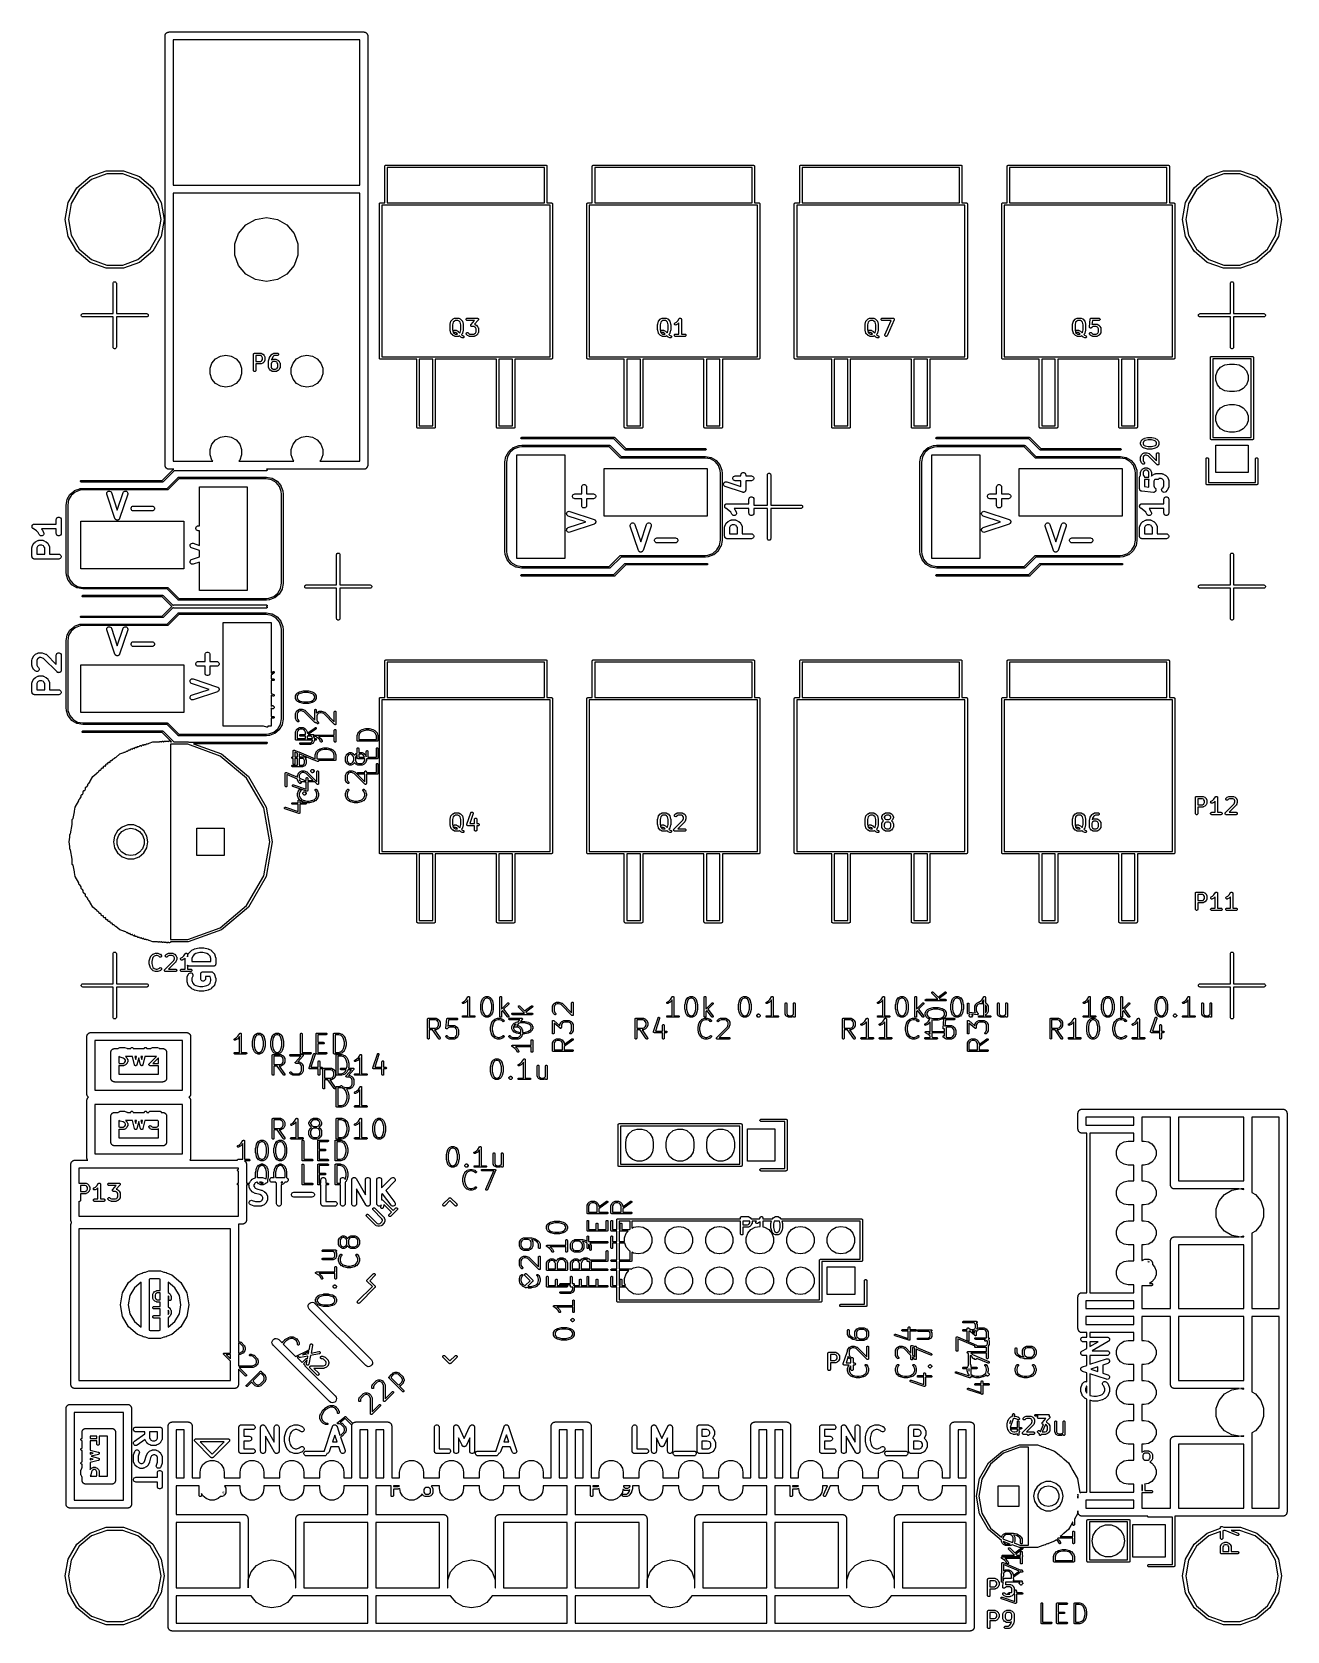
# Model space of a CAD drawing. Extents: x -2 to 76, y -93 to 7.
import ezdxf

# ---------------------------------------------------------------- set-up
doc = ezdxf.new("R2010")
doc.units = 0
doc.header["$MEASUREMENT"] = 0
doc.layers.add('BLACK', color=7, linetype='CONTINUOUS')

msp = doc.modelspace()

# ---------------------------------------------------------------- linework, layer by layer
at = {"layer": 'Black'}
for p, q in [((6.15, 6.5), (6.1538, 6.52154)), ((6.15, -20.4), (6.15, 6.5)), ((6.1538, 6.54341), (6.16128, 6.56397)), ((6.1538, 6.52154), (6.1538, 6.54341)), ((6.16128, 6.56397), (6.16508, 6.5855)), ((6.16508, 6.5855), (6.17601, 6.60445)), ((6.17601, 6.60445), (6.18349, 6.625)), ((6.18349, 6.625), (6.19755, 6.64175)), ((6.19755, 6.64175), (6.20849, 6.6607)), ((6.20849, 6.6607), (6.22524, 6.67476)), ((6.22524, 6.67476), (6.2393, 6.69151)), ((6.2393, 6.69151), (6.25825, 6.70245)), ((6.25825, 6.70245), (6.275, 6.71651)), ((6.275, 6.71651), (6.29555, 6.72399)), ((6.29555, 6.72399), (6.31449, 6.73492)), ((6.31449, 6.73492), (6.33603, 6.73872)), ((6.33603, 6.73872), (6.35659, 6.7462)), ((6.35659, 6.7462), (6.37846, 6.7462)), ((6.37846, 6.7462), (6.4, 6.75)), ((6.4, 6.75), (18.6, 6.75)), ((6.65, 6.25), (6.65, -2.85)), ((18.35, 6.25), (6.65, 6.25)), ((18.35, -2.85), (18.35, 6.25)), ((18.6, 6.75), (18.6215, 6.7462)), ((18.6215, 6.7462), (18.6434, 6.7462)), ((18.6434, 6.7462), (18.664, 6.73872)), ((18.664, 6.73872), (18.6855, 6.73492)), ((18.6855, 6.73492), (18.7044, 6.72399)), ((18.7044, 6.72399), (18.725, 6.71651)), ((18.725, 6.71651), (18.7418, 6.70245)), ((18.7418, 6.70245), (18.7607, 6.69151)), ((18.7607, 6.69151), (18.7748, 6.67476)), ((18.7748, 6.67476), (18.7915, 6.6607)), ((18.7915, 6.6607), (18.8024, 6.64175)), ((18.8024, 6.64175), (18.8165, 6.625)), ((18.8165, 6.625), (18.824, 6.60445)), ((18.824, 6.60445), (18.8349, 6.5855)), ((18.8349, 6.5855), (18.8387, 6.56397)), ((18.8387, 6.56397), (18.8462, 6.54341)), ((18.8462, 6.54341), (18.8462, 6.52154)), ((18.8462, 6.52154), (18.85, 6.5)), ((18.85, 6.5), (18.85, -20.4)), ((1.45, -2.31532), (2.46169, -1.9471)), ((2.46169, -1.9471), (3.53831, -1.9471)), ((3.53831, -1.9471), (4.55, -2.31532)), ((19.9212, -1.6655), (19.9223, -1.65904)), ((19.9212, -3.9527), (19.9212, -1.6655)), ((19.9223, -1.65248), (19.9246, -1.64631)), ((19.9223, -1.65904), (19.9223, -1.65248)), ((19.9246, -1.64631), (19.9257, -1.63985)), ((19.9257, -1.63985), (19.929, -1.63417)), ((19.929, -1.63417), (19.9312, -1.628)), ((19.9312, -1.628), (19.9355, -1.62297)), ((19.9355, -1.62297), (19.9387, -1.61729)), ((19.9387, -1.61729), (19.9438, -1.61307)), ((19.9438, -1.61307), (19.948, -1.60805)), ((19.948, -1.60805), (19.9537, -1.60477)), ((19.9537, -1.60477), (19.9587, -1.60055)), ((19.9587, -1.60055), (19.9649, -1.5983)), ((19.9649, -1.5983), (19.9705, -1.59502)), ((19.9705, -1.59502), (19.977, -1.59388)), ((19.977, -1.59388), (19.9832, -1.59164)), ((19.9832, -1.59164), (19.9897, -1.59164)), ((19.9897, -1.59164), (19.9962, -1.5905)), ((19.9962, -1.5905), (30.0038, -1.5905)), ((20.0712, -1.7405), (20.0712, -3.9527)), ((29.9288, -1.7405), (20.0712, -1.7405)), ((29.9288, -3.9527), (29.9288, -1.7405)), ((30.0038, -1.5905), (30.0103, -1.59164)), ((30.0103, -1.59164), (30.0168, -1.59164)), ((30.0168, -1.59164), (30.023, -1.59388)), ((30.023, -1.59388), (30.0295, -1.59502)), ((30.0295, -1.59502), (30.0351, -1.5983)), ((30.0351, -1.5983), (30.0413, -1.60055)), ((30.0413, -1.60055), (30.0463, -1.60477)), ((30.0463, -1.60477), (30.052, -1.60805)), ((30.052, -1.60805), (30.0562, -1.61307)), ((30.0562, -1.61307), (30.0613, -1.61729)), ((30.0613, -1.61729), (30.0645, -1.62297)), ((30.0645, -1.62297), (30.0688, -1.628)), ((30.0688, -1.628), (30.071, -1.63417)), ((30.071, -1.63417), (30.0743, -1.63985)), ((30.0743, -1.63985), (30.0754, -1.64631)), ((30.0754, -1.64631), (30.0777, -1.65248)), ((30.0777, -1.65248), (30.0777, -1.65904)), ((30.0777, -1.65904), (30.0788, -1.6655)), ((30.0788, -1.6655), (30.0788, -3.9527)), ((32.9212, -1.6655), (32.9223, -1.65904)), ((32.9212, -3.9527), (32.9212, -1.6655)), ((32.9223, -1.65248), (32.9246, -1.64631)), ((32.9223, -1.65904), (32.9223, -1.65248)), ((32.9246, -1.64631), (32.9257, -1.63985)), ((32.9257, -1.63985), (32.929, -1.63417)), ((32.929, -1.63417), (32.9312, -1.628)), ((32.9312, -1.628), (32.9355, -1.62297)), ((32.9355, -1.62297), (32.9387, -1.61729)), ((32.9387, -1.61729), (32.9438, -1.61307)), ((32.9438, -1.61307), (32.948, -1.60805)), ((32.948, -1.60805), (32.9537, -1.60477)), ((32.9537, -1.60477), (32.9587, -1.60055)), ((32.9587, -1.60055), (32.9649, -1.5983)), ((32.9649, -1.5983), (32.9705, -1.59502)), ((32.9705, -1.59502), (32.977, -1.59388)), ((32.977, -1.59388), (32.9832, -1.59164)), ((32.9832, -1.59164), (32.9897, -1.59164)), ((32.9897, -1.59164), (32.9962, -1.5905)), ((32.9962, -1.5905), (43.0038, -1.5905)), ((33.0712, -1.7405), (33.0712, -3.9527)), ((42.9288, -1.7405), (33.0712, -1.7405)), ((42.9288, -3.9527), (42.9288, -1.7405)), ((43.0038, -1.5905), (43.0103, -1.59164)), ((43.0103, -1.59164), (43.0168, -1.59164)), ((43.0168, -1.59164), (43.023, -1.59388)), ((43.023, -1.59388), (43.0295, -1.59502)), ((43.0295, -1.59502), (43.0351, -1.5983)), ((43.0351, -1.5983), (43.0413, -1.60055)), ((43.0413, -1.60055), (43.0463, -1.60477)), ((43.0463, -1.60477), (43.052, -1.60805)), ((43.052, -1.60805), (43.0562, -1.61307)), ((43.0562, -1.61307), (43.0613, -1.61729)), ((43.0613, -1.61729), (43.0645, -1.62297)), ((43.0645, -1.62297), (43.0688, -1.628)), ((43.0688, -1.628), (43.071, -1.63417)), ((43.071, -1.63417), (43.0743, -1.63985)), ((43.0743, -1.63985), (43.0754, -1.64631)), ((43.0754, -1.64631), (43.0777, -1.65248)), ((43.0777, -1.65248), (43.0777, -1.65904)), ((43.0777, -1.65904), (43.0788, -1.6655)), ((43.0788, -1.6655), (43.0788, -3.9527)), ((45.9212, -1.6655), (45.9223, -1.65904)), ((45.9212, -3.9527), (45.9212, -1.6655)), ((45.9223, -1.65248), (45.9246, -1.64631)), ((45.9223, -1.65904), (45.9223, -1.65248)), ((45.9246, -1.64631), (45.9257, -1.63985)), ((45.9257, -1.63985), (45.929, -1.63417)), ((45.929, -1.63417), (45.9312, -1.628)), ((45.9312, -1.628), (45.9355, -1.62297)), ((45.9355, -1.62297), (45.9387, -1.61729)), ((45.9387, -1.61729), (45.9438, -1.61307)), ((45.9438, -1.61307), (45.948, -1.60805)), ((45.948, -1.60805), (45.9537, -1.60477)), ((45.9537, -1.60477), (45.9587, -1.60055)), ((45.9587, -1.60055), (45.9649, -1.5983)), ((45.9649, -1.5983), (45.9705, -1.59502)), ((45.9705, -1.59502), (45.977, -1.59388)), ((45.977, -1.59388), (45.9832, -1.59164)), ((45.9832, -1.59164), (45.9897, -1.59164)), ((45.9897, -1.59164), (45.9962, -1.5905)), ((45.9962, -1.5905), (56.0038, -1.5905)), ((46.0712, -1.7405), (46.0712, -3.9527)), ((55.9288, -1.7405), (46.0712, -1.7405)), ((55.9288, -3.9527), (55.9288, -1.7405)), ((56.0038, -1.5905), (56.0103, -1.59164)), ((56.0103, -1.59164), (56.0168, -1.59164)), ((56.0168, -1.59164), (56.023, -1.59388)), ((56.023, -1.59388), (56.0295, -1.59502)), ((56.0295, -1.59502), (56.0351, -1.5983)), ((56.0351, -1.5983), (56.0413, -1.60055)), ((56.0413, -1.60055), (56.0463, -1.60477)), ((56.0463, -1.60477), (56.052, -1.60805)), ((56.052, -1.60805), (56.0562, -1.61307)), ((56.0562, -1.61307), (56.0613, -1.61729)), ((56.0613, -1.61729), (56.0645, -1.62297)), ((56.0645, -1.62297), (56.0688, -1.628)), ((56.0688, -1.628), (56.071, -1.63417)), ((56.071, -1.63417), (56.0743, -1.63985)), ((56.0743, -1.63985), (56.0754, -1.64631)), ((56.0754, -1.64631), (56.0777, -1.65248)), ((56.0777, -1.65248), (56.0777, -1.65904)), ((56.0777, -1.65904), (56.0788, -1.6655)), ((56.0788, -1.6655), (56.0788, -3.9527)), ((58.9212, -1.6655), (58.9223, -1.65904)), ((58.9212, -3.9527), (58.9212, -1.6655)), ((58.9223, -1.65248), (58.9246, -1.64631)), ((58.9223, -1.65904), (58.9223, -1.65248)), ((58.9246, -1.64631), (58.9257, -1.63985)), ((58.9257, -1.63985), (58.929, -1.63417)), ((58.929, -1.63417), (58.9312, -1.628)), ((58.9312, -1.628), (58.9355, -1.62297)), ((58.9355, -1.62297), (58.9387, -1.61729)), ((58.9387, -1.61729), (58.9438, -1.61307)), ((58.9438, -1.61307), (58.948, -1.60805)), ((58.948, -1.60805), (58.9537, -1.60477)), ((58.9537, -1.60477), (58.9587, -1.60055)), ((58.9587, -1.60055), (58.9649, -1.5983)), ((58.9649, -1.5983), (58.9705, -1.59502)), ((58.9705, -1.59502), (58.977, -1.59388)), ((58.977, -1.59388), (58.9832, -1.59164)), ((58.9832, -1.59164), (58.9897, -1.59164)), ((58.9897, -1.59164), (58.9962, -1.5905)), ((58.9962, -1.5905), (69.0038, -1.5905)), ((59.0712, -1.7405), (59.0712, -3.9527)), ((68.9288, -1.7405), (59.0712, -1.7405)), ((68.9288, -3.9527), (68.9288, -1.7405)), ((69.0038, -1.5905), (69.0103, -1.59164)), ((69.0103, -1.59164), (69.0168, -1.59164)), ((69.0168, -1.59164), (69.023, -1.59388)), ((69.023, -1.59388), (69.0295, -1.59502)), ((69.0295, -1.59502), (69.0351, -1.5983)), ((69.0351, -1.5983), (69.0413, -1.60055)), ((69.0413, -1.60055), (69.0463, -1.60477)), ((69.0463, -1.60477), (69.052, -1.60805)), ((69.052, -1.60805), (69.0562, -1.61307)), ((69.0562, -1.61307), (69.0613, -1.61729)), ((69.0613, -1.61729), (69.0645, -1.62297)), ((69.0645, -1.62297), (69.0688, -1.628)), ((69.0688, -1.628), (69.071, -1.63417)), ((69.071, -1.63417), (69.0743, -1.63985)), ((69.0743, -1.63985), (69.0754, -1.64631)), ((69.0754, -1.64631), (69.0777, -1.65248)), ((69.0777, -1.65248), (69.0777, -1.65904)), ((69.0777, -1.65904), (69.0788, -1.6655)), ((69.0788, -1.6655), (69.0788, -3.9527)), ((71.45, -2.31532), (72.4617, -1.9471)), ((72.4617, -1.9471), (73.5383, -1.9471)), ((73.5383, -1.9471), (74.55, -2.31532)), ((0.62526, -3.00736), (1.45, -2.31532)), ((1.55, -2.48853), (0.77847, -3.13592)), ((2.49642, -2.14406), (1.55, -2.48853)), ((3.50358, -2.14406), (2.49642, -2.14406)), ((4.45, -2.48853), (3.50358, -2.14406)), ((5.22153, -3.13592), (4.45, -2.48853)), ((4.55, -2.31532), (5.37474, -3.00736)), ((6.65, -2.85), (18.35, -2.85)), ((70.6253, -3.00736), (71.45, -2.31532)), ((71.55, -2.48853), (70.7785, -3.13592)), ((72.4964, -2.14406), (71.55, -2.48853)), ((73.5036, -2.14406), (72.4964, -2.14406)), ((74.45, -2.48853), (73.5036, -2.14406)), ((75.2215, -3.13592), (74.45, -2.48853)), ((74.55, -2.31532), (75.3747, -3.00736)), ((-0.1, -5), (0.08695, -3.93974)), ((0.08695, -3.93974), (0.62526, -3.00736)), ((0.77847, -3.13592), (0.27489, -4.00814)), ((5.72511, -4.00814), (5.22153, -3.13592)), ((5.37474, -3.00736), (5.91305, -3.93974)), ((5.91305, -3.93974), (6.1, -5)), ((6.65, -3.35), (6.65, -20.15)), ((18.35, -3.35), (6.65, -3.35)), ((18.35, -20.15), (18.35, -3.35)), ((19.5817, -4.00851), (19.5828, -4.00205)), ((19.5828, -4.00205), (19.5861, -3.99637)), ((19.5861, -3.99637), (19.5883, -3.9902)), ((19.5883, -3.9902), (19.5926, -3.98517)), ((19.5926, -3.98517), (19.5958, -3.97949)), ((19.5958, -3.97949), (19.6009, -3.97527)), ((19.6009, -3.97527), (19.6051, -3.97025)), ((19.6051, -3.97025), (19.6108, -3.96697)), ((19.6108, -3.96697), (19.6158, -3.96275)), ((19.6158, -3.96275), (19.622, -3.9605)), ((19.622, -3.9605), (19.6276, -3.95722)), ((19.6276, -3.95722), (19.6341, -3.95608)), ((19.6341, -3.95608), (19.6403, -3.95384)), ((19.6403, -3.95384), (19.6468, -3.95384)), ((19.6468, -3.95384), (19.6533, -3.9527)), ((19.6533, -3.9527), (19.9212, -3.9527)), ((20.0712, -3.9527), (29.9288, -3.9527)), ((30.0788, -3.9527), (30.3467, -3.9527)), ((30.3467, -3.9527), (30.3532, -3.95384)), ((30.3532, -3.95384), (30.3597, -3.95384)), ((30.3597, -3.95384), (30.3659, -3.95608)), ((30.3659, -3.95608), (30.3724, -3.95722)), ((30.3724, -3.95722), (30.378, -3.9605)), ((30.378, -3.9605), (30.3842, -3.96275)), ((30.3842, -3.96275), (30.3892, -3.96697)), ((30.3892, -3.96697), (30.3949, -3.97025)), ((30.3949, -3.97025), (30.3991, -3.97527)), ((30.3991, -3.97527), (30.4042, -3.97949)), ((30.4042, -3.97949), (30.4074, -3.98517)), ((30.4074, -3.98517), (30.4117, -3.9902)), ((30.4117, -3.9902), (30.4139, -3.99637)), ((30.4139, -3.99637), (30.4172, -4.00205)), ((30.4172, -4.00205), (30.4183, -4.00851)), ((32.5817, -4.00851), (32.5828, -4.00205)), ((32.5828, -4.00205), (32.5861, -3.99637)), ((32.5861, -3.99637), (32.5883, -3.9902)), ((32.5883, -3.9902), (32.5926, -3.98517)), ((32.5926, -3.98517), (32.5958, -3.97949)), ((32.5958, -3.97949), (32.6009, -3.97527)), ((32.6009, -3.97527), (32.6051, -3.97025)), ((32.6051, -3.97025), (32.6108, -3.96697)), ((32.6108, -3.96697), (32.6158, -3.96275)), ((32.6158, -3.96275), (32.622, -3.9605)), ((32.622, -3.9605), (32.6276, -3.95722)), ((32.6276, -3.95722), (32.6341, -3.95608)), ((32.6341, -3.95608), (32.6403, -3.95384)), ((32.6403, -3.95384), (32.6468, -3.95384)), ((32.6468, -3.95384), (32.6533, -3.9527)), ((32.6533, -3.9527), (32.9212, -3.9527)), ((33.0712, -3.9527), (42.9288, -3.9527)), ((43.0788, -3.9527), (43.3467, -3.9527)), ((43.3467, -3.9527), (43.3532, -3.95384)), ((43.3532, -3.95384), (43.3597, -3.95384)), ((43.3597, -3.95384), (43.3659, -3.95608)), ((43.3659, -3.95608), (43.3724, -3.95722)), ((43.3724, -3.95722), (43.378, -3.9605)), ((43.378, -3.9605), (43.3842, -3.96275)), ((43.3842, -3.96275), (43.3892, -3.96697)), ((43.3892, -3.96697), (43.3949, -3.97025)), ((43.3949, -3.97025), (43.3991, -3.97527)), ((43.3991, -3.97527), (43.4042, -3.97949)), ((43.4042, -3.97949), (43.4074, -3.98517)), ((43.4074, -3.98517), (43.4117, -3.9902)), ((43.4117, -3.9902), (43.4139, -3.99637)), ((43.4139, -3.99637), (43.4172, -4.00205)), ((43.4172, -4.00205), (43.4183, -4.00851)), ((45.5817, -4.00851), (45.5828, -4.00205)), ((45.5828, -4.00205), (45.5861, -3.99637)), ((45.5861, -3.99637), (45.5883, -3.9902)), ((45.5883, -3.9902), (45.5926, -3.98517)), ((45.5926, -3.98517), (45.5958, -3.97949)), ((45.5958, -3.97949), (45.6009, -3.97527)), ((45.6009, -3.97527), (45.6051, -3.97025)), ((45.6051, -3.97025), (45.6108, -3.96697)), ((45.6108, -3.96697), (45.6158, -3.96275)), ((45.6158, -3.96275), (45.622, -3.9605)), ((45.622, -3.9605), (45.6276, -3.95722)), ((45.6276, -3.95722), (45.6341, -3.95608)), ((45.6341, -3.95608), (45.6403, -3.95384)), ((45.6403, -3.95384), (45.6468, -3.95384)), ((45.6468, -3.95384), (45.6533, -3.9527)), ((45.6533, -3.9527), (45.9212, -3.9527)), ((46.0712, -3.9527), (55.9288, -3.9527)), ((56.0788, -3.9527), (56.3467, -3.9527)), ((56.3467, -3.9527), (56.3532, -3.95384)), ((56.3532, -3.95384), (56.3597, -3.95384)), ((56.3597, -3.95384), (56.3659, -3.95608)), ((56.3659, -3.95608), (56.3724, -3.95722)), ((56.3724, -3.95722), (56.378, -3.9605)), ((56.378, -3.9605), (56.3842, -3.96275)), ((56.3842, -3.96275), (56.3892, -3.96697)), ((56.3892, -3.96697), (56.3949, -3.97025)), ((56.3949, -3.97025), (56.3991, -3.97527)), ((56.3991, -3.97527), (56.4042, -3.97949)), ((56.4042, -3.97949), (56.4074, -3.98517)), ((56.4074, -3.98517), (56.4117, -3.9902)), ((56.4117, -3.9902), (56.4139, -3.99637)), ((56.4139, -3.99637), (56.4172, -4.00205)), ((56.4172, -4.00205), (56.4183, -4.00851)), ((58.5817, -4.00851), (58.5828, -4.00205)), ((58.5828, -4.00205), (58.5861, -3.99637)), ((58.5861, -3.99637), (58.5883, -3.9902)), ((58.5883, -3.9902), (58.5926, -3.98517)), ((58.5926, -3.98517), (58.5958, -3.97949)), ((58.5958, -3.97949), (58.6009, -3.97527)), ((58.6009, -3.97527), (58.6051, -3.97025)), ((58.6051, -3.97025), (58.6108, -3.96697)), ((58.6108, -3.96697), (58.6158, -3.96275)), ((58.6158, -3.96275), (58.622, -3.9605)), ((58.622, -3.9605), (58.6276, -3.95722)), ((58.6276, -3.95722), (58.6341, -3.95608)), ((58.6341, -3.95608), (58.6403, -3.95384)), ((58.6403, -3.95384), (58.6468, -3.95384)), ((58.6468, -3.95384), (58.6533, -3.9527)), ((58.6533, -3.9527), (58.9212, -3.9527)), ((59.0712, -3.9527), (68.9288, -3.9527)), ((69.0788, -3.9527), (69.3467, -3.9527)), ((69.3467, -3.9527), (69.3532, -3.95384)), ((69.3532, -3.95384), (69.3597, -3.95384)), ((69.3597, -3.95384), (69.3659, -3.95608)), ((69.3659, -3.95608), (69.3724, -3.95722)), ((69.3724, -3.95722), (69.378, -3.9605)), ((69.378, -3.9605), (69.3842, -3.96275)), ((69.3842, -3.96275), (69.3892, -3.96697)), ((69.3892, -3.96697), (69.3949, -3.97025)), ((69.3949, -3.97025), (69.3991, -3.97527)), ((69.3991, -3.97527), (69.4042, -3.97949)), ((69.4042, -3.97949), (69.4074, -3.98517)), ((69.4074, -3.98517), (69.4117, -3.9902)), ((69.4117, -3.9902), (69.4139, -3.99637)), ((69.4139, -3.99637), (69.4172, -4.00205)), ((69.4172, -4.00205), (69.4183, -4.00851)), ((69.9, -5), (70.087, -3.93974)), ((70.087, -3.93974), (70.6253, -3.00736)), ((70.7785, -3.13592), (70.2749, -4.00814)), ((75.7251, -4.00814), (75.2215, -3.13592)), ((75.3747, -3.00736), (75.913, -3.93974)), ((75.913, -3.93974), (76.1, -5)), ((0.08695, -6.06026), (-0.1, -5)), ((0.27489, -4.00814), (0.1, -5)), ((0.1, -5), (0.27489, -5.99186)), ((5.9, -5), (5.72511, -4.00814)), ((5.72511, -5.99186), (5.9, -5)), ((6.1, -5), (5.91305, -6.06026)), ((11.2095, -5.34206), (11.8133, -4.99344)), ((11.8133, -4.99344), (12.5, -4.87236)), ((12.5, -4.87236), (13.1867, -4.99344)), ((13.1867, -4.99344), (13.7905, -5.34206)), ((19.5783, -4.0277), (19.5794, -4.02124)), ((19.5783, -13.6797), (19.5783, -4.0277)), ((19.5794, -4.01468), (19.5817, -4.00851)), ((19.5794, -4.02124), (19.5794, -4.01468)), ((19.7283, -4.1027), (19.7283, -13.6047)), ((30.2717, -4.1027), (19.7283, -4.1027)), ((30.2717, -13.6047), (30.2717, -4.1027)), ((30.4183, -4.00851), (30.4206, -4.01468)), ((30.4206, -4.01468), (30.4206, -4.02124)), ((30.4206, -4.02124), (30.4217, -4.0277)), ((30.4217, -4.0277), (30.4217, -13.6797)), ((32.5783, -4.0277), (32.5794, -4.02124)), ((32.5783, -13.6797), (32.5783, -4.0277)), ((32.5794, -4.01468), (32.5817, -4.00851)), ((32.5794, -4.02124), (32.5794, -4.01468)), ((32.7283, -4.1027), (32.7283, -13.6047)), ((43.2717, -4.1027), (32.7283, -4.1027)), ((43.2717, -13.6047), (43.2717, -4.1027)), ((43.4183, -4.00851), (43.4206, -4.01468)), ((43.4206, -4.01468), (43.4206, -4.02124)), ((43.4206, -4.02124), (43.4217, -4.0277)), ((43.4217, -4.0277), (43.4217, -13.6797)), ((45.5783, -4.0277), (45.5794, -4.02124)), ((45.5783, -13.6797), (45.5783, -4.0277)), ((45.5794, -4.01468), (45.5817, -4.00851)), ((45.5794, -4.02124), (45.5794, -4.01468)), ((45.7283, -4.1027), (45.7283, -13.6047)), ((56.2717, -4.1027), (45.7283, -4.1027)), ((56.2717, -13.6047), (56.2717, -4.1027)), ((56.4183, -4.00851), (56.4206, -4.01468)), ((56.4206, -4.01468), (56.4206, -4.02124)), ((56.4206, -4.02124), (56.4217, -4.0277)), ((56.4217, -4.0277), (56.4217, -13.6797)), ((58.5783, -4.0277), (58.5794, -4.02124)), ((58.5783, -13.6797), (58.5783, -4.0277)), ((58.5794, -4.01468), (58.5817, -4.00851)), ((58.5794, -4.02124), (58.5794, -4.01468)), ((58.7283, -4.1027), (58.7283, -13.6047)), ((69.2717, -4.1027), (58.7283, -4.1027)), ((69.2717, -13.6047), (69.2717, -4.1027)), ((69.4183, -4.00851), (69.4206, -4.01468)), ((69.4206, -4.01468), (69.4206, -4.02124)), ((69.4206, -4.02124), (69.4217, -4.0277)), ((69.4217, -4.0277), (69.4217, -13.6797)), ((70.087, -6.06026), (69.9, -5)), ((70.2749, -4.00814), (70.1, -5)), ((70.1, -5), (70.2749, -5.99186)), ((75.9, -5), (75.7251, -4.00814)), ((75.7251, -5.99186), (75.9, -5)), ((76.1, -5), (75.913, -6.06026)), ((0.27489, -5.99186), (0.77847, -6.86408)), ((5.22153, -6.86408), (5.72511, -5.99186)), ((10.5229, -6.53138), (10.7613, -5.87618)), ((10.7613, -5.87618), (11.2095, -5.34206)), ((13.7905, -5.34206), (14.2387, -5.87618)), ((14.2387, -5.87618), (14.4771, -6.53138)), ((70.2749, -5.99186), (70.7785, -6.86408)), ((75.2215, -6.86408), (75.7251, -5.99186)), ((0.62526, -6.99264), (0.08695, -6.06026)), ((1.45, -7.68468), (0.62526, -6.99264)), ((0.77847, -6.86408), (1.55, -7.51147)), ((4.45, -7.51147), (5.22153, -6.86408)), ((5.37474, -6.99264), (4.55, -7.68468)), ((5.91305, -6.06026), (5.37474, -6.99264)), ((10.5229, -7.22862), (10.5229, -6.53138)), ((14.4771, -6.53138), (14.4771, -7.22862)), ((70.6253, -6.99264), (70.087, -6.06026)), ((71.45, -7.68468), (70.6253, -6.99264)), ((70.7785, -6.86408), (71.55, -7.51147)), ((74.45, -7.51147), (75.2215, -6.86408)), ((75.3747, -6.99264), (74.55, -7.68468)), ((75.913, -6.06026), (75.3747, -6.99264)), ((2.46169, -8.0529), (1.45, -7.68468)), ((1.55, -7.51147), (2.49642, -7.85594)), ((2.49642, -7.85594), (3.50358, -7.85594)), ((3.50358, -7.85594), (4.45, -7.51147)), ((4.55, -7.68468), (3.53831, -8.0529)), ((10.7613, -7.88382), (10.5229, -7.22862)), ((11.2095, -8.41794), (10.7613, -7.88382)), ((14.2387, -7.88382), (13.7905, -8.41794)), ((14.4771, -7.22862), (14.2387, -7.88382)), ((72.4617, -8.0529), (71.45, -7.68468)), ((71.55, -7.51147), (72.4964, -7.85594)), ((72.4964, -7.85594), (73.5036, -7.85594)), ((73.5036, -7.85594), (74.45, -7.51147)), ((74.55, -7.68468), (73.5383, -8.0529)), ((3.53831, -8.0529), (2.46169, -8.0529)), ((2.9, -9), (2.90603, -8.9658)), ((2.9, -10.9), (2.9, -9)), ((2.90603, -8.9658), (2.9234, -8.93572)), ((2.9234, -8.93572), (2.95, -8.9134)), ((2.95, -8.9134), (2.98263, -8.90152)), ((2.98263, -8.90152), (3.01736, -8.90152)), ((3.01736, -8.90152), (3.05, -8.9134)), ((3.05, -8.9134), (3.0766, -8.93572)), ((3.0766, -8.93572), (3.09397, -8.9658)), ((3.09397, -8.9658), (3.1, -9)), ((3.1, -9), (3.1, -10.9)), ((11.8133, -8.76656), (11.2095, -8.41794)), ((12.5, -8.88764), (11.8133, -8.76656)), ((13.1867, -8.76656), (12.5, -8.88764)), ((13.7905, -8.41794), (13.1867, -8.76656)), ((73.5383, -8.0529), (72.4617, -8.0529)), ((72.9, -9), (72.906, -8.9658)), ((72.9, -10.9), (72.9, -9)), ((72.906, -8.9658), (72.9234, -8.93572)), ((72.9234, -8.93572), (72.95, -8.9134)), ((72.95, -8.9134), (72.9826, -8.90152)), ((72.9826, -8.90152), (73.0174, -8.90152)), ((73.0174, -8.90152), (73.05, -8.9134)), ((73.05, -8.9134), (73.0766, -8.93572)), ((73.0766, -8.93572), (73.094, -8.9658)), ((73.094, -8.9658), (73.1, -9)), ((73.1, -9), (73.1, -10.9)), ((0.90152, -10.9826), (0.9134, -10.95)), ((0.90152, -11.0174), (0.90152, -10.9826)), ((0.9134, -11.05), (0.90152, -11.0174)), ((0.9134, -10.95), (0.93572, -10.9234)), ((0.93572, -10.9234), (0.9658, -10.906)), ((0.9658, -10.906), (1, -10.9)), ((1, -10.9), (2.9, -10.9)), ((3.1, -10.9), (5, -10.9)), ((5, -10.9), (5.0342, -10.906)), ((5.0342, -10.906), (5.06428, -10.9234)), ((5.06428, -10.9234), (5.0866, -10.95)), ((5.0866, -10.95), (5.09848, -10.9826)), ((5.09848, -11.0174), (5.0866, -11.05)), ((5.09848, -10.9826), (5.09848, -11.0174)), ((70.9015, -10.9826), (70.9134, -10.95)), ((70.9015, -11.0174), (70.9015, -10.9826)), ((70.9134, -11.05), (70.9015, -11.0174)), ((70.9134, -10.95), (70.9357, -10.9234)), ((70.9357, -10.9234), (70.9658, -10.906)), ((70.9658, -10.906), (71, -10.9)), ((71, -10.9), (72.9, -10.9)), ((73.1, -10.9), (75, -10.9)), ((75, -10.9), (75.0342, -10.906)), ((75.0342, -10.906), (75.0643, -10.9234)), ((75.0643, -10.9234), (75.0866, -10.95)), ((75.0866, -10.95), (75.0985, -10.9826)), ((75.0985, -11.0174), (75.0866, -11.05)), ((75.0985, -10.9826), (75.0985, -11.0174)), ((0.93572, -11.0766), (0.9134, -11.05)), ((0.9658, -11.094), (0.93572, -11.0766)), ((1, -11.1), (0.9658, -11.094)), ((2.9, -11.1), (1, -11.1)), ((2.9, -13), (2.9, -11.1)), ((5, -11.1), (3.1, -11.1)), ((3.1, -11.1), (3.1, -13)), ((5.0342, -11.094), (5, -11.1)), ((5.06428, -11.0766), (5.0342, -11.094)), ((5.0866, -11.05), (5.06428, -11.0766)), ((24.0164, -11.5858), (24.018, -11.5768)), ((24.0164, -11.9191), (24.0164, -11.5858)), ((24.018, -11.9282), (24.0164, -11.9191)), ((24.018, -11.5768), (24.0187, -11.5676)), ((24.0187, -11.9373), (24.018, -11.9282)), ((24.0187, -11.5676), (24.0663, -11.3771)), ((24.0663, -12.1278), (24.0187, -11.9373)), ((24.0663, -11.3771), (24.0692, -11.3706)), ((24.0692, -11.3706), (24.0711, -11.3636)), ((24.0711, -11.3636), (24.0745, -11.3588)), ((24.0745, -11.3588), (24.0769, -11.3534)), ((24.0769, -11.3534), (24.0819, -11.3482)), ((24.0819, -11.3482), (24.086, -11.3423)), ((24.086, -11.3423), (24.1812, -11.2471)), ((24.2068, -11.4337), (24.1664, -11.595)), ((24.1664, -11.595), (24.1664, -11.9099)), ((24.1664, -11.9099), (24.2068, -12.0713)), ((24.1812, -11.2471), (24.1911, -11.2402)), ((24.1911, -11.2402), (24.2007, -11.233)), ((24.2007, -11.233), (24.296, -11.1854)), ((24.2787, -11.3617), (24.2068, -11.4337)), ((24.208, -12.0014), (24.2169, -11.9769)), ((24.208, -12.0274), (24.208, -12.0014)), ((24.2169, -11.9769), (24.2337, -11.9569)), ((24.2337, -11.9569), (24.2562, -11.9439)), ((24.2562, -11.9439), (24.2819, -11.9394)), ((24.3472, -11.3275), (24.2787, -11.3617)), ((24.2819, -11.9394), (24.3771, -11.9394)), ((24.296, -11.1854), (24.3001, -11.1842)), ((24.3001, -11.1842), (24.3039, -11.182)), ((24.3039, -11.182), (24.3125, -11.1805)), ((24.3125, -11.1805), (24.3209, -11.178)), ((24.3209, -11.178), (24.3253, -11.1782)), ((24.3253, -11.1782), (24.3295, -11.1775)), ((24.3295, -11.1775), (24.52, -11.1775)), ((24.5023, -11.3275), (24.3472, -11.3275)), ((24.3771, -11.9394), (24.3814, -11.9401)), ((24.3814, -11.9401), (24.3857, -11.9399)), ((24.3857, -11.9399), (24.3941, -11.9424)), ((24.3941, -11.9424), (24.4028, -11.9439)), ((24.4028, -11.9439), (24.4065, -11.9461)), ((24.4065, -11.9461), (24.4107, -11.9473)), ((24.4107, -11.9473), (24.5059, -11.9949)), ((24.5708, -11.3617), (24.5023, -11.3275)), ((24.5059, -11.9949), (24.5156, -12.0021)), ((24.5156, -12.0021), (24.5254, -12.009)), ((24.52, -11.1775), (24.5242, -11.1782)), ((24.5242, -11.1782), (24.5286, -11.178)), ((24.5254, -12.009), (24.6152, -12.0988)), ((24.5286, -11.178), (24.537, -11.1805)), ((24.537, -11.1805), (24.5456, -11.182)), ((24.5456, -11.182), (24.5494, -11.1842)), ((24.5494, -11.1842), (24.5535, -11.1854)), ((24.5535, -11.1854), (24.6488, -11.233)), ((24.6427, -11.4337), (24.5708, -11.3617)), ((24.6831, -11.595), (24.6427, -11.4337)), ((24.6427, -12.0713), (24.6831, -11.9099)), ((24.6488, -11.233), (24.6584, -11.2402)), ((24.6584, -11.2402), (24.6683, -11.2471)), ((24.6683, -11.2471), (24.7635, -11.3423)), ((24.6831, -11.9099), (24.6831, -11.595)), ((24.7635, -11.3423), (24.7676, -11.3482)), ((24.7676, -11.3482), (24.7726, -11.3534)), ((24.7726, -11.3534), (24.775, -11.3588)), ((24.775, -11.3588), (24.7784, -11.3636)), ((24.7784, -11.3636), (24.7803, -11.3706)), ((24.7803, -11.3706), (24.7832, -11.3771)), ((24.7832, -11.3771), (24.8308, -11.5676)), ((24.8308, -11.9373), (24.7832, -12.1278)), ((24.8308, -11.5676), (24.8315, -11.5768)), ((24.8315, -11.9282), (24.8308, -11.9373)), ((24.8315, -11.5768), (24.8331, -11.5858)), ((24.8331, -11.9191), (24.8315, -11.9282)), ((24.8331, -11.5858), (24.8331, -11.9191)), ((25.0176, -11.2395), (25.0265, -11.215)), ((25.0176, -11.2655), (25.0176, -11.2395)), ((25.0265, -11.29), (25.0176, -11.2655)), ((25.0265, -11.215), (25.0432, -11.195)), ((25.0432, -11.3099), (25.0265, -11.29)), ((25.0432, -11.195), (25.0658, -11.182)), ((25.0658, -11.323), (25.0432, -11.3099)), ((25.0658, -11.182), (25.0914, -11.1775)), ((25.0914, -11.3275), (25.0658, -11.323)), ((25.0914, -11.1775), (25.7105, -11.1775)), ((25.5452, -11.3275), (25.0914, -11.3275)), ((25.3021, -11.6319), (25.3033, -11.6262)), ((25.3033, -11.6391), (25.3021, -11.6319)), ((25.3033, -11.6204), (25.3058, -11.6135)), ((25.3033, -11.6262), (25.3033, -11.6204)), ((25.3033, -11.6465), (25.3033, -11.6391)), ((25.3052, -11.6519), (25.3033, -11.6465)), ((25.3061, -11.6576), (25.3052, -11.6519)), ((25.3058, -11.6135), (25.3072, -11.6063)), ((25.3097, -11.664), (25.3061, -11.6576)), ((25.3072, -11.6063), (25.3102, -11.6014)), ((25.3122, -11.6709), (25.3097, -11.664)), ((25.3102, -11.6014), (25.3122, -11.5959)), ((25.3122, -11.5959), (25.3169, -11.5903)), ((25.3159, -11.6754), (25.3122, -11.6709)), ((25.3187, -11.6804), (25.3159, -11.6754)), ((25.3169, -11.5903), (25.3207, -11.584)), ((25.3242, -11.6853), (25.3187, -11.6804)), ((25.3207, -11.584), (25.5452, -11.3275)), ((25.3289, -11.6909), (25.3242, -11.6853)), ((25.3339, -11.6938), (25.3289, -11.6909)), ((25.3383, -11.6976), (25.3339, -11.6938)), ((25.3451, -11.7002), (25.3383, -11.6976)), ((25.3515, -11.7039), (25.3451, -11.7002)), ((25.3572, -11.7049), (25.3515, -11.7039)), ((25.3626, -11.707), (25.3572, -11.7049)), ((25.3699, -11.7072), (25.3626, -11.707)), ((25.3771, -11.7084), (25.3699, -11.7072)), ((25.5023, -11.7084), (25.3771, -11.7084)), ((25.5708, -11.7427), (25.5023, -11.7084)), ((25.7669, -11.3019), (25.5394, -11.5619)), ((25.5394, -11.5619), (25.5456, -11.563)), ((25.5456, -11.563), (25.5494, -11.5651)), ((25.5494, -11.5651), (25.5535, -11.5664)), ((25.5535, -11.5664), (25.6488, -11.614)), ((25.6012, -11.7731), (25.5708, -11.7427)), ((25.6355, -11.8416), (25.6012, -11.7731)), ((25.6355, -12.0443), (25.6355, -11.8416)), ((25.6488, -11.614), (25.6584, -11.6211)), ((25.6584, -11.6211), (25.6683, -11.628)), ((25.6683, -11.628), (25.7159, -11.6756)), ((25.7105, -11.1775), (25.7177, -11.1788)), ((25.7159, -11.6756), (25.7228, -11.6855)), ((25.7177, -11.1788), (25.725, -11.1789)), ((25.7228, -11.6855), (25.7299, -11.6951)), ((25.725, -11.1789), (25.7304, -11.181)), ((25.7299, -11.6951), (25.7775, -11.7904)), ((25.7304, -11.181), (25.7361, -11.182)), ((25.7361, -11.182), (25.7425, -11.1857)), ((25.7425, -11.1857), (25.7493, -11.1883)), ((25.7493, -11.1883), (25.7537, -11.1921)), ((25.7537, -11.1921), (25.7587, -11.195)), ((25.7587, -11.195), (25.7634, -11.2006)), ((25.7634, -11.2006), (25.7689, -11.2055)), ((25.7707, -11.2956), (25.7669, -11.3019)), ((25.7689, -11.2055), (25.7717, -11.2105)), ((25.7754, -11.29), (25.7707, -11.2956)), ((25.7717, -11.2105), (25.7754, -11.215)), ((25.7754, -11.215), (25.7779, -11.2219)), ((25.7774, -11.2845), (25.7754, -11.29)), ((25.7804, -11.2796), (25.7774, -11.2845)), ((25.7775, -11.7904), (25.7788, -11.7945)), ((25.7779, -11.2219), (25.7815, -11.2283)), ((25.7788, -11.7945), (25.7809, -11.7983)), ((25.7818, -11.2724), (25.7804, -11.2796)), ((25.7809, -11.7983), (25.7825, -11.8069)), ((25.7815, -11.2283), (25.7823, -11.234)), ((25.7843, -11.2655), (25.7818, -11.2724)), ((25.7823, -11.234), (25.7843, -11.2395)), ((25.7825, -11.8069), (25.785, -11.8153)), ((25.7843, -11.2395), (25.7843, -11.2468)), ((25.7843, -11.2468), (25.7854, -11.254)), ((25.7854, -11.254), (25.7843, -11.2597)), ((25.7843, -11.2597), (25.7843, -11.2655)), ((25.785, -11.8153), (25.7847, -11.8197)), ((25.7847, -11.8197), (25.7855, -11.8239)), ((25.7855, -11.8239), (25.7855, -12.062)), ((37.0164, -11.5858), (37.018, -11.5768)), ((37.0164, -11.9191), (37.0164, -11.5858)), ((37.018, -11.9282), (37.0164, -11.9191)), ((37.018, -11.5768), (37.0187, -11.5676)), ((37.0187, -11.9373), (37.018, -11.9282)), ((37.0187, -11.5676), (37.0663, -11.3771)), ((37.0663, -12.1278), (37.0187, -11.9373)), ((37.0663, -11.3771), (37.0692, -11.3706)), ((37.0692, -11.3706), (37.0711, -11.3636)), ((37.0711, -11.3636), (37.0745, -11.3588)), ((37.0745, -11.3588), (37.0769, -11.3534)), ((37.0769, -11.3534), (37.0819, -11.3482)), ((37.0819, -11.3482), (37.086, -11.3423)), ((37.086, -11.3423), (37.1812, -11.2471)), ((37.2068, -11.4337), (37.1664, -11.595)), ((37.1664, -11.595), (37.1664, -11.9099)), ((37.1664, -11.9099), (37.2068, -12.0713)), ((37.1812, -11.2471), (37.1911, -11.2402)), ((37.1911, -11.2402), (37.2007, -11.233)), ((37.2007, -11.233), (37.296, -11.1854)), ((37.2787, -11.3617), (37.2068, -11.4337)), ((37.208, -12.0014), (37.2169, -11.9769)), ((37.208, -12.0274), (37.208, -12.0014)), ((37.2169, -11.9769), (37.2337, -11.9569)), ((37.2337, -11.9569), (37.2562, -11.9439)), ((37.2562, -11.9439), (37.2819, -11.9394)), ((37.3472, -11.3275), (37.2787, -11.3617)), ((37.2819, -11.9394), (37.3771, -11.9394)), ((37.296, -11.1854), (37.3001, -11.1842)), ((37.3001, -11.1842), (37.3039, -11.182)), ((37.3039, -11.182), (37.3125, -11.1805)), ((37.3125, -11.1805), (37.3209, -11.178)), ((37.3209, -11.178), (37.3253, -11.1782)), ((37.3253, -11.1782), (37.3295, -11.1775)), ((37.3295, -11.1775), (37.52, -11.1775)), ((37.5023, -11.3275), (37.3472, -11.3275)), ((37.3771, -11.9394), (37.3814, -11.9401)), ((37.3814, -11.9401), (37.3857, -11.9399)), ((37.3857, -11.9399), (37.3941, -11.9424)), ((37.3941, -11.9424), (37.4028, -11.9439)), ((37.4028, -11.9439), (37.4065, -11.9461)), ((37.4065, -11.9461), (37.4107, -11.9473)), ((37.4107, -11.9473), (37.5059, -11.9949)), ((37.5708, -11.3617), (37.5023, -11.3275)), ((37.5059, -11.9949), (37.5156, -12.0021)), ((37.5156, -12.0021), (37.5254, -12.009)), ((37.52, -11.1775), (37.5242, -11.1782)), ((37.5242, -11.1782), (37.5286, -11.178)), ((37.5254, -12.009), (37.6152, -12.0988)), ((37.5286, -11.178), (37.537, -11.1805)), ((37.537, -11.1805), (37.5456, -11.182)), ((37.5456, -11.182), (37.5494, -11.1842)), ((37.5494, -11.1842), (37.5535, -11.1854)), ((37.5535, -11.1854), (37.6488, -11.233)), ((37.6427, -11.4337), (37.5708, -11.3617)), ((37.6831, -11.595), (37.6427, -11.4337)), ((37.6427, -12.0713), (37.6831, -11.9099)), ((37.6488, -11.233), (37.6584, -11.2402)), ((37.6584, -11.2402), (37.6683, -11.2471)), ((37.6683, -11.2471), (37.7635, -11.3423)), ((37.6831, -11.9099), (37.6831, -11.595)), ((37.7635, -11.3423), (37.7676, -11.3482)), ((37.7676, -11.3482), (37.7726, -11.3534)), ((37.7726, -11.3534), (37.775, -11.3588)), ((37.775, -11.3588), (37.7784, -11.3636)), ((37.7784, -11.3636), (37.7803, -11.3706)), ((37.7803, -11.3706), (37.7832, -11.3771)), ((37.7832, -11.3771), (37.8308, -11.5676)), ((37.8308, -11.9373), (37.7832, -12.1278)), ((37.8308, -11.5676), (37.8315, -11.5768)), ((37.8315, -11.9282), (37.8308, -11.9373)), ((37.8315, -11.5768), (37.8331, -11.5858)), ((37.8331, -11.9191), (37.8315, -11.9282)), ((37.8331, -11.5858), (37.8331, -11.9191)), ((38.0642, -11.5337), (38.0702, -11.5084)), ((38.0671, -11.5596), (38.0642, -11.5337)), ((38.0788, -11.5829), (38.0671, -11.5596)), ((38.0702, -11.5084), (38.0846, -11.4866)), ((38.0977, -11.6008), (38.0788, -11.5829)), ((38.0846, -11.4866), (38.1055, -11.4711)), ((38.1216, -11.6111), (38.0977, -11.6008)), ((38.1055, -11.4711), (38.1898, -11.4289)), ((38.1476, -11.6127), (38.1216, -11.6111)), ((38.1726, -11.6053), (38.1476, -11.6127)), ((38.2678, -11.5577), (38.1726, -11.6053)), ((38.1898, -11.4289), (38.2712, -11.3476)), ((38.2775, -11.5505), (38.2678, -11.5577)), ((38.2712, -11.3476), (38.3623, -11.2109)), ((38.2873, -11.5436), (38.2775, -11.5505)), ((38.3497, -11.4812), (38.2873, -11.5436)), ((38.3497, -12.1775), (38.3497, -11.4812)), ((38.3623, -11.2109), (38.3652, -11.2079)), ((38.3652, -11.2079), (38.3673, -11.2043)), ((38.3673, -11.2043), (38.3742, -11.1985)), ((38.3742, -11.1985), (38.3803, -11.192)), ((38.3803, -11.192), (38.3841, -11.1902)), ((38.3841, -11.1902), (38.3872, -11.1875)), ((38.3872, -11.1875), (38.3957, -11.1845)), ((38.3957, -11.1845), (38.4037, -11.1805)), ((38.4037, -11.1805), (38.4078, -11.18)), ((38.4078, -11.18), (38.4117, -11.1786)), ((38.4117, -11.1786), (38.4207, -11.1786)), ((38.4207, -11.1786), (38.4296, -11.1776)), ((38.4296, -11.1776), (38.4336, -11.1786)), ((38.4336, -11.1786), (38.4378, -11.1786)), ((38.4378, -11.1786), (38.4462, -11.1817)), ((38.4462, -11.1817), (38.4549, -11.1838)), ((38.4549, -11.1838), (38.4583, -11.1861)), ((38.4583, -11.1861), (38.4622, -11.1875)), ((38.4622, -11.1875), (38.4691, -11.1933)), ((38.4691, -11.1933), (38.4766, -11.1982)), ((38.4766, -11.1982), (38.479, -11.2016)), ((38.479, -11.2016), (38.4822, -11.2043)), ((38.4822, -11.2043), (38.4867, -11.212)), ((38.4867, -11.212), (38.492, -11.2192)), ((38.492, -11.2192), (38.4931, -11.2232)), ((38.4931, -11.2232), (38.4952, -11.2268)), ((38.4952, -11.2268), (38.4968, -11.2356)), ((38.4968, -11.2356), (38.4993, -11.2442)), ((38.4993, -11.2442), (38.499, -11.2484)), ((38.499, -11.2484), (38.4997, -11.2525)), ((38.4997, -11.2525), (38.4997, -12.1775)), ((50.0164, -11.5858), (50.018, -11.5768)), ((50.0164, -11.9191), (50.0164, -11.5858)), ((50.018, -11.9282), (50.0164, -11.9191)), ((50.018, -11.5768), (50.0187, -11.5676)), ((50.0187, -11.9373), (50.018, -11.9282)), ((50.0187, -11.5676), (50.0663, -11.3771)), ((50.0663, -12.1278), (50.0187, -11.9373)), ((50.0663, -11.3771), (50.0692, -11.3706)), ((50.0692, -11.3706), (50.0711, -11.3636)), ((50.0711, -11.3636), (50.0745, -11.3588)), ((50.0745, -11.3588), (50.0769, -11.3534)), ((50.0769, -11.3534), (50.0819, -11.3482)), ((50.0819, -11.3482), (50.086, -11.3423)), ((50.086, -11.3423), (50.1812, -11.2471)), ((50.2068, -11.4337), (50.1664, -11.595)), ((50.1664, -11.595), (50.1664, -11.9099)), ((50.1664, -11.9099), (50.2068, -12.0713)), ((50.1812, -11.2471), (50.1911, -11.2402)), ((50.1911, -11.2402), (50.2007, -11.233)), ((50.2007, -11.233), (50.296, -11.1854)), ((50.2787, -11.3617), (50.2068, -11.4337)), ((50.208, -12.0014), (50.2169, -11.9769)), ((50.208, -12.0274), (50.208, -12.0014)), ((50.2169, -11.9769), (50.2337, -11.9569)), ((50.2337, -11.9569), (50.2562, -11.9439)), ((50.2562, -11.9439), (50.2819, -11.9394)), ((50.3472, -11.3275), (50.2787, -11.3617)), ((50.2819, -11.9394), (50.3771, -11.9394)), ((50.296, -11.1854), (50.3001, -11.1842)), ((50.3001, -11.1842), (50.3039, -11.182)), ((50.3039, -11.182), (50.3125, -11.1805)), ((50.3125, -11.1805), (50.3209, -11.178)), ((50.3209, -11.178), (50.3253, -11.1782)), ((50.3253, -11.1782), (50.3295, -11.1775)), ((50.3295, -11.1775), (50.52, -11.1775)), ((50.5023, -11.3275), (50.3472, -11.3275)), ((50.3771, -11.9394), (50.3814, -11.9401)), ((50.3814, -11.9401), (50.3857, -11.9399)), ((50.3857, -11.9399), (50.3941, -11.9424)), ((50.3941, -11.9424), (50.4028, -11.9439)), ((50.4028, -11.9439), (50.4065, -11.9461)), ((50.4065, -11.9461), (50.4107, -11.9473)), ((50.4107, -11.9473), (50.5059, -11.9949)), ((50.5708, -11.3617), (50.5023, -11.3275)), ((50.5059, -11.9949), (50.5156, -12.0021)), ((50.5156, -12.0021), (50.5254, -12.009)), ((50.52, -11.1775), (50.5242, -11.1782)), ((50.5242, -11.1782), (50.5286, -11.178)), ((50.5254, -12.009), (50.6152, -12.0988)), ((50.5286, -11.178), (50.537, -11.1805)), ((50.537, -11.1805), (50.5456, -11.182)), ((50.5456, -11.182), (50.5494, -11.1842)), ((50.5494, -11.1842), (50.5535, -11.1854)), ((50.5535, -11.1854), (50.6488, -11.233)), ((50.6427, -11.4337), (50.5708, -11.3617)), ((50.6831, -11.595), (50.6427, -11.4337)), ((50.6427, -12.0713), (50.6831, -11.9099)), ((50.6488, -11.233), (50.6584, -11.2402)), ((50.6584, -11.2402), (50.6683, -11.2471)), ((50.6683, -11.2471), (50.7635, -11.3423)), ((50.6831, -11.9099), (50.6831, -11.595)), ((50.7635, -11.3423), (50.7676, -11.3482)), ((50.7676, -11.3482), (50.7726, -11.3534)), ((50.7726, -11.3534), (50.775, -11.3588)), ((50.775, -11.3588), (50.7784, -11.3636)), ((50.7784, -11.3636), (50.7803, -11.3706)), ((50.7803, -11.3706), (50.7832, -11.3771)), ((50.7832, -11.3771), (50.8308, -11.5676)), ((50.8308, -11.9373), (50.7832, -12.1278)), ((50.8308, -11.5676), (50.8315, -11.5768)), ((50.8315, -11.9282), (50.8308, -11.9373)), ((50.8315, -11.5768), (50.8331, -11.5858)), ((50.8331, -11.9191), (50.8315, -11.9282)), ((50.8331, -11.5858), (50.8331, -11.9191)), ((51.0176, -11.2395), (51.0265, -11.215)), ((51.0176, -11.2655), (51.0176, -11.2395)), ((51.0265, -11.29), (51.0176, -11.2655)), ((51.0265, -11.215), (51.0432, -11.195)), ((51.0432, -11.3099), (51.0265, -11.29)), ((51.0432, -11.195), (51.0658, -11.182)), ((51.0658, -11.323), (51.0432, -11.3099)), ((51.0658, -11.182), (51.0914, -11.1775)), ((51.0914, -11.3275), (51.0658, -11.323)), ((51.0914, -11.1775), (51.7581, -11.1775)), ((51.6443, -11.3275), (51.0914, -11.3275)), ((51.2606, -12.2229), (51.6443, -11.3275)), ((51.827, -11.282), (51.3984, -12.282)), ((51.7581, -11.1775), (51.7666, -11.179)), ((51.7666, -11.179), (51.7752, -11.1795)), ((51.7752, -11.1795), (51.7793, -11.1812)), ((51.7793, -11.1812), (51.7837, -11.182)), ((51.7837, -11.182), (51.7912, -11.1863)), ((51.7912, -11.1863), (51.7991, -11.1897)), ((51.7991, -11.1897), (51.8024, -11.1928)), ((51.8024, -11.1928), (51.8063, -11.195)), ((51.8063, -11.195), (51.8118, -11.2016)), ((51.8118, -11.2016), (51.8181, -11.2076)), ((51.8181, -11.2076), (51.8202, -11.2115)), ((51.8202, -11.2115), (51.823, -11.215)), ((51.823, -11.215), (51.826, -11.2231)), ((51.826, -11.2231), (51.8299, -11.2308)), ((51.829, -11.2736), (51.827, -11.282)), ((51.8319, -11.2655), (51.829, -11.2736)), ((51.8299, -11.2308), (51.8304, -11.2352)), ((51.8304, -11.2352), (51.8319, -11.2395)), ((51.8319, -11.2395), (51.8319, -11.2481)), ((51.8319, -11.2481), (51.833, -11.2567)), ((51.833, -11.2567), (51.8319, -11.261)), ((51.8319, -11.261), (51.8319, -11.2655)), ((63.0164, -11.5858), (63.018, -11.5768)), ((63.0164, -11.9191), (63.0164, -11.5858)), ((63.018, -11.9282), (63.0164, -11.9191)), ((63.018, -11.5768), (63.0187, -11.5676)), ((63.0187, -11.9373), (63.018, -11.9282)), ((63.0187, -11.5676), (63.0663, -11.3771)), ((63.0663, -12.1278), (63.0187, -11.9373)), ((63.0663, -11.3771), (63.0692, -11.3706)), ((63.0692, -11.3706), (63.0711, -11.3636)), ((63.0711, -11.3636), (63.0745, -11.3588)), ((63.0745, -11.3588), (63.0769, -11.3534)), ((63.0769, -11.3534), (63.0819, -11.3482)), ((63.0819, -11.3482), (63.086, -11.3423)), ((63.086, -11.3423), (63.1812, -11.2471)), ((63.2068, -11.4337), (63.1664, -11.595)), ((63.1664, -11.595), (63.1664, -11.9099)), ((63.1664, -11.9099), (63.2068, -12.0713)), ((63.1812, -11.2471), (63.1911, -11.2402)), ((63.1911, -11.2402), (63.2007, -11.233)), ((63.2007, -11.233), (63.296, -11.1854)), ((63.2787, -11.3617), (63.2068, -11.4337)), ((63.208, -12.0014), (63.2169, -11.9769)), ((63.208, -12.0274), (63.208, -12.0014)), ((63.2169, -11.9769), (63.2337, -11.9569)), ((63.2337, -11.9569), (63.2562, -11.9439)), ((63.2562, -11.9439), (63.2819, -11.9394)), ((63.3472, -11.3275), (63.2787, -11.3617)), ((63.2819, -11.9394), (63.3771, -11.9394)), ((63.296, -11.1854), (63.3001, -11.1842)), ((63.3001, -11.1842), (63.3039, -11.182)), ((63.3039, -11.182), (63.3125, -11.1805)), ((63.3125, -11.1805), (63.3209, -11.178)), ((63.3209, -11.178), (63.3253, -11.1782)), ((63.3253, -11.1782), (63.3295, -11.1775)), ((63.3295, -11.1775), (63.52, -11.1775)), ((63.5023, -11.3275), (63.3472, -11.3275)), ((63.3771, -11.9394), (63.3814, -11.9401)), ((63.3814, -11.9401), (63.3857, -11.9399)), ((63.3857, -11.9399), (63.3941, -11.9424)), ((63.3941, -11.9424), (63.4028, -11.9439)), ((63.4028, -11.9439), (63.4065, -11.9461)), ((63.4065, -11.9461), (63.4107, -11.9473)), ((63.4107, -11.9473), (63.5059, -11.9949)), ((63.5708, -11.3617), (63.5023, -11.3275)), ((63.5059, -11.9949), (63.5156, -12.0021)), ((63.5156, -12.0021), (63.5254, -12.009)), ((63.52, -11.1775), (63.5242, -11.1782)), ((63.5242, -11.1782), (63.5286, -11.178)), ((63.5254, -12.009), (63.6152, -12.0988)), ((63.5286, -11.178), (63.537, -11.1805)), ((63.537, -11.1805), (63.5456, -11.182)), ((63.5456, -11.182), (63.5494, -11.1842)), ((63.5494, -11.1842), (63.5535, -11.1854)), ((63.5535, -11.1854), (63.6488, -11.233)), ((63.6427, -11.4337), (63.5708, -11.3617)), ((63.6831, -11.595), (63.6427, -11.4337)), ((63.6427, -12.0713), (63.6831, -11.9099)), ((63.6488, -11.233), (63.6584, -11.2402)), ((63.6584, -11.2402), (63.6683, -11.2471)), ((63.6683, -11.2471), (63.7635, -11.3423)), ((63.6831, -11.9099), (63.6831, -11.595)), ((63.7635, -11.3423), (63.7676, -11.3482)), ((63.7676, -11.3482), (63.7726, -11.3534)), ((63.7726, -11.3534), (63.775, -11.3588)), ((63.775, -11.3588), (63.7784, -11.3636)), ((63.7784, -11.3636), (63.7803, -11.3706)), ((63.7803, -11.3706), (63.7832, -11.3771)), ((63.7832, -11.3771), (63.8308, -11.5676)), ((63.8308, -11.9373), (63.7832, -12.1278)), ((63.8308, -11.5676), (63.8315, -11.5768)), ((63.8315, -11.9282), (63.8308, -11.9373)), ((63.8315, -11.5768), (63.8331, -11.5858)), ((63.8331, -11.9191), (63.8315, -11.9282)), ((63.8331, -11.5858), (63.8331, -11.9191)), ((64.0643, -11.7221), (64.0644, -11.7217)), ((64.0654, -11.7346), (64.0643, -11.7221)), ((64.0644, -11.7212), (64.112, -11.245)), ((64.0644, -11.7217), (64.0644, -11.7212)), ((64.0664, -11.7472), (64.0654, -11.7346)), ((64.0665, -11.7476), (64.0664, -11.7472)), ((64.0666, -11.7481), (64.0665, -11.7476)), ((64.0719, -11.7595), (64.0666, -11.7481)), ((64.0771, -11.7709), (64.0719, -11.7595)), ((64.0774, -11.7713), (64.0771, -11.7709)), ((64.0776, -11.7717), (64.0774, -11.7713)), ((64.0865, -11.7806), (64.0776, -11.7717)), ((64.0953, -11.7896), (64.0865, -11.7806)), ((64.0957, -11.7898), (64.0953, -11.7896)), ((64.096, -11.7901), (64.0957, -11.7898)), ((64.1074, -11.7954), (64.096, -11.7901)), ((64.1187, -11.8009), (64.1074, -11.7954)), ((64.112, -11.245), (64.1128, -11.2423)), ((64.1128, -11.2395), (64.1163, -11.2298)), ((64.1128, -11.2423), (64.1128, -11.2395)), ((64.1163, -11.2298), (64.1191, -11.2199)), ((64.1192, -11.8009), (64.1187, -11.8009)), ((64.1191, -11.2199), (64.1207, -11.2176)), ((64.1196, -11.8011), (64.1192, -11.8009)), ((64.1321, -11.8022), (64.1196, -11.8011)), ((64.1207, -11.2176), (64.1217, -11.215)), ((64.1217, -11.215), (64.1283, -11.2071)), ((64.1283, -11.2071), (64.1343, -11.1988)), ((64.1446, -11.8035), (64.1321, -11.8022)), ((64.1343, -11.1988), (64.1366, -11.1972)), ((64.1366, -11.1972), (64.1384, -11.195)), ((64.1384, -11.195), (64.1473, -11.1899)), ((64.1451, -11.8033), (64.1446, -11.8035)), ((64.1456, -11.8034), (64.1451, -11.8033)), ((64.1577, -11.8001), (64.1456, -11.8034)), ((64.1473, -11.1899), (64.1558, -11.1841)), ((64.1558, -11.1841), (64.1585, -11.1834)), ((64.1699, -11.797), (64.1577, -11.8001)), ((64.1585, -11.1834), (64.161, -11.182)), ((64.161, -11.182), (64.1711, -11.1802)), ((64.1703, -11.7968), (64.1699, -11.797)), ((64.1707, -11.7966), (64.1703, -11.7968)), ((64.181, -11.7894), (64.1707, -11.7966)), ((64.1711, -11.1802), (64.181, -11.1777)), ((64.181, -11.1777), (64.1839, -11.178)), ((64.1914, -11.7824), (64.181, -11.7894)), ((64.1839, -11.178), (64.1867, -11.1775)), ((64.1867, -11.1775), (64.6628, -11.1775)), ((64.1917, -11.782), (64.1914, -11.7824)), ((64.1921, -11.7817), (64.1917, -11.782)), ((64.2311, -11.7427), (64.1921, -11.7817)), ((64.2545, -11.3275), (64.2297, -11.5757)), ((64.2297, -11.5757), (64.2484, -11.5664)), ((64.2996, -11.7084), (64.2311, -11.7427)), ((64.2484, -11.5664), (64.2525, -11.5651)), ((64.2525, -11.5651), (64.2562, -11.563)), ((64.6628, -11.3275), (64.2545, -11.3275)), ((64.2562, -11.563), (64.2649, -11.5614)), ((64.2649, -11.5614), (64.2733, -11.5589)), ((64.2733, -11.5589), (64.2776, -11.5592)), ((64.2776, -11.5592), (64.2819, -11.5584)), ((64.2819, -11.5584), (64.52, -11.5584)), ((64.5023, -11.7084), (64.2996, -11.7084)), ((64.5708, -11.7427), (64.5023, -11.7084)), ((64.52, -11.5584), (64.5242, -11.5592)), ((64.5242, -11.5592), (64.5286, -11.5589)), ((64.5286, -11.5589), (64.537, -11.5614)), ((64.537, -11.5614), (64.5456, -11.563)), ((64.5456, -11.563), (64.5494, -11.5651)), ((64.5494, -11.5651), (64.5535, -11.5664)), ((64.5535, -11.5664), (64.6488, -11.614)), ((64.6012, -11.7731), (64.5708, -11.7427)), ((64.6355, -11.8416), (64.6012, -11.7731)), ((64.6355, -12.0443), (64.6355, -11.8416)), ((64.6488, -11.614), (64.6584, -11.6211)), ((64.6584, -11.6211), (64.6683, -11.628)), ((64.6628, -11.1775), (64.6885, -11.182)), ((64.6885, -11.323), (64.6628, -11.3275)), ((64.6683, -11.628), (64.7159, -11.6756)), ((64.6885, -11.182), (64.7111, -11.195)), ((64.7111, -11.3099), (64.6885, -11.323)), ((64.7111, -11.195), (64.7278, -11.215)), ((64.7278, -11.29), (64.7111, -11.3099)), ((64.7159, -11.6756), (64.7228, -11.6855)), ((64.7228, -11.6855), (64.7299, -11.6951)), ((64.7278, -11.215), (64.7367, -11.2395)), ((64.7367, -11.2655), (64.7278, -11.29)), ((64.7299, -11.6951), (64.7775, -11.7904)), ((64.7367, -11.2395), (64.7367, -11.2655)), ((64.7775, -11.7904), (64.7788, -11.7945)), ((64.7788, -11.7945), (64.7809, -11.7983)), ((64.7809, -11.7983), (64.7825, -11.8069)), ((64.7825, -11.8069), (64.785, -11.8153)), ((64.785, -11.8153), (64.7847, -11.8197)), ((64.7847, -11.8197), (64.7855, -11.8239)), ((64.7855, -11.8239), (64.7855, -12.062)), ((70.9357, -11.0766), (70.9134, -11.05)), ((70.9658, -11.094), (70.9357, -11.0766)), ((71, -11.1), (70.9658, -11.094)), ((72.9, -11.1), (71, -11.1)), ((72.9, -13), (72.9, -11.1)), ((75, -11.1), (73.1, -11.1)), ((73.1, -11.1), (73.1, -13)), ((75.0342, -11.094), (75, -11.1)), ((75.0643, -11.0766), (75.0342, -11.094)), ((75.0866, -11.05), (75.0643, -11.0766)), ((2.90603, -13.0342), (2.9, -13)), ((3.1, -13), (3.09397, -13.0342)), ((24.0692, -12.1344), (24.0663, -12.1278)), ((24.0711, -12.1413), (24.0692, -12.1344)), ((24.0745, -12.1462), (24.0711, -12.1413)), ((24.0769, -12.1516), (24.0745, -12.1462)), ((24.0819, -12.1568), (24.0769, -12.1516)), ((24.086, -12.1627), (24.0819, -12.1568)), ((24.1812, -12.2579), (24.086, -12.1627)), ((24.1911, -12.2648), (24.1812, -12.2579)), ((24.2007, -12.2719), (24.1911, -12.2648)), ((24.296, -12.3196), (24.2007, -12.2719)), ((24.2068, -12.0713), (24.2787, -12.1432)), ((24.2169, -12.0519), (24.208, -12.0274)), ((24.2337, -12.0718), (24.2169, -12.0519)), ((24.2562, -12.0849), (24.2337, -12.0718)), ((24.2819, -12.0894), (24.2562, -12.0849)), ((24.2787, -12.1432), (24.3472, -12.1775)), ((24.3594, -12.0894), (24.2819, -12.0894)), ((24.3001, -12.3208), (24.296, -12.3196)), ((24.3039, -12.323), (24.3001, -12.3208)), ((24.3125, -12.3245), (24.3039, -12.323)), ((24.3209, -12.327), (24.3125, -12.3245)), ((24.3253, -12.3267), (24.3209, -12.327)), ((24.3295, -12.3275), (24.3253, -12.3267)), ((24.52, -12.3275), (24.3295, -12.3275)), ((24.3472, -12.1775), (24.4818, -12.1775)), ((24.4279, -12.1236), (24.3594, -12.0894)), ((24.4818, -12.1775), (24.4279, -12.1236)), ((24.5242, -12.3267), (24.52, -12.3275)), ((24.5286, -12.327), (24.5242, -12.3267)), ((24.537, -12.3245), (24.5286, -12.327)), ((24.5456, -12.323), (24.537, -12.3245)), ((24.5494, -12.3208), (24.5456, -12.323)), ((24.5535, -12.3196), (24.5494, -12.3208)), ((24.6004, -12.2961), (24.5535, -12.3196)), ((24.6574, -12.3531), (24.6004, -12.2961)), ((24.6152, -12.0988), (24.6427, -12.0713)), ((24.6673, -12.36), (24.6574, -12.3531)), ((24.6769, -12.3672), (24.6673, -12.36)), ((24.7722, -12.4148), (24.6769, -12.3672)), ((24.7635, -12.1627), (24.7213, -12.2049)), ((24.7213, -12.2049), (24.7549, -12.2385)), ((24.7549, -12.2385), (24.8392, -12.2806)), ((24.7676, -12.1568), (24.7635, -12.1627)), ((24.7726, -12.1516), (24.7676, -12.1568)), ((24.7971, -12.4222), (24.7722, -12.4148)), ((24.775, -12.1462), (24.7726, -12.1516)), ((24.7784, -12.1413), (24.775, -12.1462)), ((24.7803, -12.1344), (24.7784, -12.1413)), ((24.7832, -12.1278), (24.7803, -12.1344)), ((24.8231, -12.4207), (24.7971, -12.4222)), ((24.847, -12.4103), (24.8231, -12.4207)), ((24.8392, -12.2806), (24.8602, -12.2962)), ((24.8659, -12.3924), (24.847, -12.4103)), ((24.8602, -12.2962), (24.8745, -12.3179)), ((24.8776, -12.3691), (24.8659, -12.3924)), ((24.8745, -12.3179), (24.8806, -12.3432)), ((24.8806, -12.3432), (24.8776, -12.3691)), ((25.0167, -12.1638), (25.019, -12.1378)), ((25.0234, -12.1889), (25.0167, -12.1638)), ((25.019, -12.1378), (25.03, -12.1142)), ((25.0384, -12.2103), (25.0234, -12.1889)), ((25.03, -12.1142), (25.0484, -12.0958)), ((25.086, -12.2579), (25.0384, -12.2103)), ((25.0484, -12.0958), (25.072, -12.0848)), ((25.072, -12.0848), (25.098, -12.0825)), ((25.0958, -12.2648), (25.086, -12.2579)), ((25.1055, -12.2719), (25.0958, -12.2648)), ((25.098, -12.0825), (25.1231, -12.0893)), ((25.2007, -12.3196), (25.1055, -12.2719)), ((25.1231, -12.0893), (25.1444, -12.1042)), ((25.1444, -12.1042), (25.1835, -12.1432)), ((25.1835, -12.1432), (25.252, -12.1775)), ((25.2049, -12.3208), (25.2007, -12.3196)), ((25.2086, -12.323), (25.2049, -12.3208)), ((25.2173, -12.3245), (25.2086, -12.323)), ((25.2257, -12.327), (25.2173, -12.3245)), ((25.23, -12.3267), (25.2257, -12.327)), ((25.2343, -12.3275), (25.23, -12.3267)), ((25.52, -12.3275), (25.2343, -12.3275)), ((25.252, -12.1775), (25.5023, -12.1775)), ((25.5023, -12.1775), (25.5708, -12.1432)), ((25.5242, -12.3267), (25.52, -12.3275)), ((25.5286, -12.327), (25.5242, -12.3267)), ((25.537, -12.3245), (25.5286, -12.327)), ((25.5456, -12.323), (25.537, -12.3245)), ((25.5494, -12.3208), (25.5456, -12.323)), ((25.5535, -12.3196), (25.5494, -12.3208)), ((25.6488, -12.2719), (25.5535, -12.3196)), ((25.5708, -12.1432), (25.6012, -12.1128)), ((25.6012, -12.1128), (25.6355, -12.0443)), ((25.6584, -12.2648), (25.6488, -12.2719)), ((25.6683, -12.2579), (25.6584, -12.2648)), ((25.7159, -12.2103), (25.6683, -12.2579)), ((25.7228, -12.2004), (25.7159, -12.2103)), ((25.7299, -12.1908), (25.7228, -12.2004)), ((25.7775, -12.0955), (25.7299, -12.1908)), ((25.7788, -12.0914), (25.7775, -12.0955)), ((25.7809, -12.0877), (25.7788, -12.0914)), ((25.7825, -12.079), (25.7809, -12.0877)), ((25.785, -12.0706), (25.7825, -12.079)), ((25.7855, -12.062), (25.7847, -12.0663)), ((25.7847, -12.0663), (25.785, -12.0706)), ((37.0692, -12.1344), (37.0663, -12.1278)), ((37.0711, -12.1413), (37.0692, -12.1344)), ((37.0745, -12.1462), (37.0711, -12.1413)), ((37.0769, -12.1516), (37.0745, -12.1462)), ((37.0819, -12.1568), (37.0769, -12.1516)), ((37.086, -12.1627), (37.0819, -12.1568)), ((37.1812, -12.2579), (37.086, -12.1627)), ((37.1911, -12.2648), (37.1812, -12.2579)), ((37.2007, -12.2719), (37.1911, -12.2648)), ((37.296, -12.3196), (37.2007, -12.2719)), ((37.2068, -12.0713), (37.2787, -12.1432)), ((37.2169, -12.0519), (37.208, -12.0274)), ((37.2337, -12.0718), (37.2169, -12.0519)), ((37.2562, -12.0849), (37.2337, -12.0718)), ((37.2819, -12.0894), (37.2562, -12.0849)), ((37.2787, -12.1432), (37.3472, -12.1775)), ((37.3594, -12.0894), (37.2819, -12.0894)), ((37.3001, -12.3208), (37.296, -12.3196)), ((37.3039, -12.323), (37.3001, -12.3208)), ((37.3125, -12.3245), (37.3039, -12.323)), ((37.3209, -12.327), (37.3125, -12.3245)), ((37.3253, -12.3267), (37.3209, -12.327)), ((37.3295, -12.3275), (37.3253, -12.3267)), ((37.52, -12.3275), (37.3295, -12.3275)), ((37.3472, -12.1775), (37.4818, -12.1775)), ((37.4279, -12.1236), (37.3594, -12.0894)), ((37.4818, -12.1775), (37.4279, -12.1236)), ((37.5242, -12.3267), (37.52, -12.3275)), ((37.5286, -12.327), (37.5242, -12.3267)), ((37.537, -12.3245), (37.5286, -12.327)), ((37.5456, -12.323), (37.537, -12.3245)), ((37.5494, -12.3208), (37.5456, -12.323)), ((37.5535, -12.3196), (37.5494, -12.3208)), ((37.6004, -12.2961), (37.5535, -12.3196)), ((37.6574, -12.3531), (37.6004, -12.2961)), ((37.6152, -12.0988), (37.6427, -12.0713)), ((37.6673, -12.36), (37.6574, -12.3531)), ((37.6769, -12.3672), (37.6673, -12.36)), ((37.7722, -12.4148), (37.6769, -12.3672)), ((37.7635, -12.1627), (37.7213, -12.2049)), ((37.7213, -12.2049), (37.7549, -12.2385)), ((37.7549, -12.2385), (37.8392, -12.2806)), ((37.7676, -12.1568), (37.7635, -12.1627)), ((37.7726, -12.1516), (37.7676, -12.1568)), ((37.7971, -12.4222), (37.7722, -12.4148)), ((37.775, -12.1462), (37.7726, -12.1516)), ((37.7784, -12.1413), (37.775, -12.1462)), ((37.7803, -12.1344), (37.7784, -12.1413)), ((37.7832, -12.1278), (37.7803, -12.1344)), ((37.8231, -12.4207), (37.7971, -12.4222)), ((37.847, -12.4103), (37.8231, -12.4207)), ((37.8392, -12.2806), (37.8602, -12.2962)), ((37.8659, -12.3924), (37.847, -12.4103)), ((37.8602, -12.2962), (37.8745, -12.3179)), ((37.8776, -12.3691), (37.8659, -12.3924)), ((37.8745, -12.3179), (37.8806, -12.3432)), ((37.8806, -12.3432), (37.8776, -12.3691)), ((38.0652, -12.2395), (38.0741, -12.215)), ((38.0652, -12.2655), (38.0652, -12.2395)), ((38.0741, -12.29), (38.0652, -12.2655)), ((38.0741, -12.215), (38.0908, -12.195)), ((38.0908, -12.3099), (38.0741, -12.29)), ((38.0908, -12.195), (38.1134, -12.182)), ((38.1134, -12.323), (38.0908, -12.3099)), ((38.1134, -12.182), (38.139, -12.1775)), ((38.139, -12.3275), (38.1134, -12.323)), ((38.139, -12.1775), (38.3497, -12.1775)), ((38.7105, -12.3275), (38.139, -12.3275)), ((38.4997, -12.1775), (38.7105, -12.1775)), ((38.7105, -12.1775), (38.7361, -12.182)), ((38.7361, -12.323), (38.7105, -12.3275)), ((38.7361, -12.182), (38.7587, -12.195)), ((38.7587, -12.3099), (38.7361, -12.323)), ((38.7587, -12.195), (38.7754, -12.215)), ((38.7754, -12.29), (38.7587, -12.3099)), ((38.7754, -12.215), (38.7843, -12.2395)), ((38.7843, -12.2655), (38.7754, -12.29)), ((38.7843, -12.2395), (38.7843, -12.2655)), ((50.0692, -12.1344), (50.0663, -12.1278)), ((50.0711, -12.1413), (50.0692, -12.1344)), ((50.0745, -12.1462), (50.0711, -12.1413)), ((50.0769, -12.1516), (50.0745, -12.1462)), ((50.0819, -12.1568), (50.0769, -12.1516)), ((50.086, -12.1627), (50.0819, -12.1568)), ((50.1812, -12.2579), (50.086, -12.1627)), ((50.1911, -12.2648), (50.1812, -12.2579)), ((50.2007, -12.2719), (50.1911, -12.2648)), ((50.296, -12.3196), (50.2007, -12.2719)), ((50.2068, -12.0713), (50.2787, -12.1432)), ((50.2169, -12.0519), (50.208, -12.0274)), ((50.2337, -12.0718), (50.2169, -12.0519)), ((50.2562, -12.0849), (50.2337, -12.0718)), ((50.2819, -12.0894), (50.2562, -12.0849)), ((50.2787, -12.1432), (50.3472, -12.1775)), ((50.3594, -12.0894), (50.2819, -12.0894)), ((50.3001, -12.3208), (50.296, -12.3196)), ((50.3039, -12.323), (50.3001, -12.3208)), ((50.3125, -12.3245), (50.3039, -12.323)), ((50.3209, -12.327), (50.3125, -12.3245)), ((50.3253, -12.3267), (50.3209, -12.327)), ((50.3295, -12.3275), (50.3253, -12.3267)), ((50.52, -12.3275), (50.3295, -12.3275)), ((50.3472, -12.1775), (50.4818, -12.1775)), ((50.4279, -12.1236), (50.3594, -12.0894)), ((50.4818, -12.1775), (50.4279, -12.1236)), ((50.5242, -12.3267), (50.52, -12.3275)), ((50.5286, -12.327), (50.5242, -12.3267)), ((50.537, -12.3245), (50.5286, -12.327)), ((50.5456, -12.323), (50.537, -12.3245)), ((50.5494, -12.3208), (50.5456, -12.323)), ((50.5535, -12.3196), (50.5494, -12.3208)), ((50.6004, -12.2961), (50.5535, -12.3196)), ((50.6574, -12.3531), (50.6004, -12.2961)), ((50.6152, -12.0988), (50.6427, -12.0713)), ((50.6673, -12.36), (50.6574, -12.3531)), ((50.6769, -12.3672), (50.6673, -12.36)), ((50.7722, -12.4148), (50.6769, -12.3672)), ((50.7635, -12.1627), (50.7213, -12.2049)), ((50.7213, -12.2049), (50.7549, -12.2385)), ((50.7549, -12.2385), (50.8392, -12.2806)), ((50.7676, -12.1568), (50.7635, -12.1627)), ((50.7726, -12.1516), (50.7676, -12.1568)), ((50.7971, -12.4222), (50.7722, -12.4148)), ((50.775, -12.1462), (50.7726, -12.1516)), ((50.7784, -12.1413), (50.775, -12.1462)), ((50.7803, -12.1344), (50.7784, -12.1413)), ((50.7832, -12.1278), (50.7803, -12.1344)), ((50.8231, -12.4207), (50.7971, -12.4222)), ((50.847, -12.4103), (50.8231, -12.4207)), ((50.8392, -12.2806), (50.8602, -12.2962)), ((50.8659, -12.3924), (50.847, -12.4103)), ((50.8602, -12.2962), (50.8745, -12.3179)), ((50.8776, -12.3691), (50.8659, -12.3924)), ((50.8745, -12.3179), (50.8806, -12.3432)), ((50.8806, -12.3432), (50.8776, -12.3691)), ((51.2546, -12.2483), (51.2606, -12.2229)), ((51.2577, -12.2742), (51.2546, -12.2483)), ((51.2695, -12.2974), (51.2577, -12.2742)), ((51.2884, -12.3152), (51.2695, -12.2974)), ((51.3124, -12.3255), (51.2884, -12.3152)), ((51.3384, -12.327), (51.3124, -12.3255)), ((51.3633, -12.3194), (51.3384, -12.327)), ((51.3842, -12.3038), (51.3633, -12.3194)), ((51.3984, -12.282), (51.3842, -12.3038)), ((63.0692, -12.1344), (63.0663, -12.1278)), ((63.0711, -12.1413), (63.0692, -12.1344)), ((63.0745, -12.1462), (63.0711, -12.1413)), ((63.0769, -12.1516), (63.0745, -12.1462)), ((63.0819, -12.1568), (63.0769, -12.1516)), ((63.086, -12.1627), (63.0819, -12.1568)), ((63.1812, -12.2579), (63.086, -12.1627)), ((63.1911, -12.2648), (63.1812, -12.2579)), ((63.2007, -12.2719), (63.1911, -12.2648)), ((63.296, -12.3196), (63.2007, -12.2719)), ((63.2068, -12.0713), (63.2787, -12.1432)), ((63.2169, -12.0519), (63.208, -12.0274)), ((63.2337, -12.0718), (63.2169, -12.0519)), ((63.2562, -12.0849), (63.2337, -12.0718)), ((63.2819, -12.0894), (63.2562, -12.0849)), ((63.2787, -12.1432), (63.3472, -12.1775)), ((63.3594, -12.0894), (63.2819, -12.0894)), ((63.3001, -12.3208), (63.296, -12.3196)), ((63.3039, -12.323), (63.3001, -12.3208)), ((63.3125, -12.3245), (63.3039, -12.323)), ((63.3209, -12.327), (63.3125, -12.3245)), ((63.3253, -12.3267), (63.3209, -12.327)), ((63.3295, -12.3275), (63.3253, -12.3267)), ((63.52, -12.3275), (63.3295, -12.3275)), ((63.3472, -12.1775), (63.4818, -12.1775)), ((63.4279, -12.1236), (63.3594, -12.0894)), ((63.4818, -12.1775), (63.4279, -12.1236)), ((63.5242, -12.3267), (63.52, -12.3275)), ((63.5286, -12.327), (63.5242, -12.3267)), ((63.537, -12.3245), (63.5286, -12.327)), ((63.5456, -12.323), (63.537, -12.3245)), ((63.5494, -12.3208), (63.5456, -12.323)), ((63.5535, -12.3196), (63.5494, -12.3208)), ((63.6004, -12.2961), (63.5535, -12.3196)), ((63.6574, -12.3531), (63.6004, -12.2961)), ((63.6152, -12.0988), (63.6427, -12.0713)), ((63.6673, -12.36), (63.6574, -12.3531)), ((63.6769, -12.3672), (63.6673, -12.36)), ((63.7722, -12.4148), (63.6769, -12.3672)), ((63.7635, -12.1627), (63.7213, -12.2049)), ((63.7213, -12.2049), (63.7549, -12.2385)), ((63.7549, -12.2385), (63.8392, -12.2806)), ((63.7676, -12.1568), (63.7635, -12.1627)), ((63.7726, -12.1516), (63.7676, -12.1568)), ((63.7971, -12.4222), (63.7722, -12.4148)), ((63.775, -12.1462), (63.7726, -12.1516)), ((63.7784, -12.1413), (63.775, -12.1462)), ((63.7803, -12.1344), (63.7784, -12.1413)), ((63.7832, -12.1278), (63.7803, -12.1344)), ((63.8231, -12.4207), (63.7971, -12.4222)), ((63.847, -12.4103), (63.8231, -12.4207)), ((63.8392, -12.2806), (63.8602, -12.2962)), ((63.8659, -12.3924), (63.847, -12.4103)), ((63.8602, -12.2962), (63.8745, -12.3179)), ((63.8776, -12.3691), (63.8659, -12.3924)), ((63.8745, -12.3179), (63.8806, -12.3432)), ((63.8806, -12.3432), (63.8776, -12.3691)), ((64.0643, -12.1638), (64.0666, -12.1378)), ((64.0711, -12.1889), (64.0643, -12.1638)), ((64.0666, -12.1378), (64.0776, -12.1142)), ((64.086, -12.2103), (64.0711, -12.1889)), ((64.0776, -12.1142), (64.096, -12.0958)), ((64.1336, -12.2579), (64.086, -12.2103)), ((64.096, -12.0958), (64.1196, -12.0848)), ((64.1196, -12.0848), (64.1456, -12.0825)), ((64.1435, -12.2648), (64.1336, -12.2579)), ((64.1531, -12.2719), (64.1435, -12.2648)), ((64.1456, -12.0825), (64.1707, -12.0893)), ((64.2484, -12.3196), (64.1531, -12.2719)), ((64.1707, -12.0893), (64.1921, -12.1042)), ((64.1921, -12.1042), (64.2311, -12.1432)), ((64.2311, -12.1432), (64.2996, -12.1775)), ((64.2525, -12.3208), (64.2484, -12.3196)), ((64.2562, -12.323), (64.2525, -12.3208)), ((64.2649, -12.3245), (64.2562, -12.323)), ((64.2733, -12.327), (64.2649, -12.3245)), ((64.2776, -12.3267), (64.2733, -12.327)), ((64.2819, -12.3275), (64.2776, -12.3267)), ((64.52, -12.3275), (64.2819, -12.3275)), ((64.2996, -12.1775), (64.5023, -12.1775)), ((64.5023, -12.1775), (64.5708, -12.1432)), ((64.5242, -12.3267), (64.52, -12.3275)), ((64.5286, -12.327), (64.5242, -12.3267)), ((64.537, -12.3245), (64.5286, -12.327)), ((64.5456, -12.323), (64.537, -12.3245)), ((64.5494, -12.3208), (64.5456, -12.323)), ((64.5535, -12.3196), (64.5494, -12.3208)), ((64.6488, -12.2719), (64.5535, -12.3196)), ((64.5708, -12.1432), (64.6012, -12.1128)), ((64.6012, -12.1128), (64.6355, -12.0443)), ((64.6584, -12.2648), (64.6488, -12.2719)), ((64.6683, -12.2579), (64.6584, -12.2648)), ((64.7159, -12.2103), (64.6683, -12.2579)), ((64.7228, -12.2004), (64.7159, -12.2103)), ((64.7299, -12.1908), (64.7228, -12.2004)), ((64.7775, -12.0955), (64.7299, -12.1908)), ((64.7788, -12.0914), (64.7775, -12.0955)), ((64.7809, -12.0877), (64.7788, -12.0914)), ((64.7825, -12.079), (64.7809, -12.0877)), ((64.785, -12.0706), (64.7825, -12.079)), ((64.7855, -12.062), (64.7847, -12.0663)), ((64.7847, -12.0663), (64.785, -12.0706)), ((72.906, -13.0342), (72.9, -13)), ((73.1, -13), (73.094, -13.0342)), ((2.9234, -13.0643), (2.90603, -13.0342)), ((2.95, -13.0866), (2.9234, -13.0643)), ((2.98263, -13.0985), (2.95, -13.0866)), ((3.01736, -13.0985), (2.98263, -13.0985)), ((3.05, -13.0866), (3.01736, -13.0985)), ((3.0766, -13.0643), (3.05, -13.0866)), ((3.09397, -13.0342), (3.0766, -13.0643)), ((8.97143, -14.3257), (9.09067, -13.9981)), ((9.09067, -13.9981), (9.31476, -13.731)), ((9.31476, -13.731), (9.61667, -13.5567)), ((9.61667, -13.5567), (9.96, -13.4962)), ((9.96, -13.4962), (10.3033, -13.5567)), ((10.3033, -13.5567), (10.6052, -13.731)), ((10.6052, -13.731), (10.8293, -13.9981)), ((10.8293, -13.9981), (10.9486, -14.3257)), ((11.6869, -13.4524), (11.688, -13.4459)), ((11.6869, -14.4524), (11.6869, -13.4524)), ((11.688, -13.4394), (11.6903, -13.4332)), ((11.688, -13.4459), (11.688, -13.4394)), ((11.6903, -13.4332), (11.6914, -13.4267)), ((11.6914, -13.4267), (11.6947, -13.421)), ((11.6947, -13.421), (11.697, -13.4149)), ((11.697, -13.4149), (11.7012, -13.4099)), ((11.7012, -13.4099), (11.7045, -13.4042)), ((11.7045, -13.4042), (11.7095, -13.4)), ((11.7095, -13.4), (11.7137, -13.3949)), ((11.7137, -13.3949), (11.7194, -13.3916)), ((11.7194, -13.3916), (11.7244, -13.3874)), ((11.7244, -13.3874), (11.7306, -13.3852)), ((11.7306, -13.3852), (11.7363, -13.3819)), ((11.7363, -13.3819), (11.7427, -13.3808)), ((11.7427, -13.3808), (11.7489, -13.3785)), ((11.7489, -13.3785), (11.7554, -13.3785)), ((11.7554, -13.3785), (11.7619, -13.3774)), ((11.7619, -13.3774), (12.1429, -13.3774)), ((11.8369, -13.5274), (11.8369, -13.9012)), ((12.1252, -13.5274), (11.8369, -13.5274)), ((11.8369, -13.9012), (12.1252, -13.9012)), ((12.1937, -13.5616), (12.1252, -13.5274)), ((12.1252, -13.9012), (12.1937, -13.8669)), ((12.1429, -13.3774), (12.1471, -13.3781)), ((12.1471, -13.3781), (12.1514, -13.3779)), ((12.1514, -13.3779), (12.1599, -13.3804)), ((12.1599, -13.3804), (12.1685, -13.3819)), ((12.1685, -13.3819), (12.1723, -13.3841)), ((12.1723, -13.3841), (12.1764, -13.3853)), ((12.1764, -13.3853), (12.2716, -13.4329)), ((12.2716, -13.9957), (12.1764, -14.0433)), ((12.2241, -13.592), (12.1937, -13.5616)), ((12.1937, -13.8669), (12.2241, -13.8365)), ((12.2583, -13.6606), (12.2241, -13.592)), ((12.2241, -13.8365), (12.2583, -13.768)), ((12.2583, -13.768), (12.2583, -13.6606)), ((12.2716, -13.4329), (12.2813, -13.4401)), ((12.2813, -13.9885), (12.2716, -13.9957)), ((12.2813, -13.4401), (12.2911, -13.447)), ((12.2911, -13.9816), (12.2813, -13.9885)), ((12.2911, -13.447), (12.3387, -13.4946)), ((12.3387, -13.934), (12.2911, -13.9816)), ((12.3387, -13.4946), (12.3456, -13.5044)), ((12.3456, -13.9242), (12.3387, -13.934)), ((12.3456, -13.5044), (12.3528, -13.5141)), ((12.3528, -13.9145), (12.3456, -13.9242)), ((12.3528, -13.5141), (12.4004, -13.6093)), ((12.4004, -13.8193), (12.3528, -13.9145)), ((12.4004, -13.6093), (12.4016, -13.6135)), ((12.4016, -13.8151), (12.4004, -13.8193)), ((12.4016, -13.6135), (12.4038, -13.6172)), ((12.4038, -13.8114), (12.4016, -13.8151)), ((12.4038, -13.6172), (12.4053, -13.6259)), ((12.4053, -13.8027), (12.4038, -13.8114)), ((12.4053, -13.6259), (12.4078, -13.6343)), ((12.4078, -13.7943), (12.4053, -13.8027)), ((12.4078, -13.6343), (12.4076, -13.6386)), ((12.4076, -13.6386), (12.4083, -13.6429)), ((12.4083, -13.7857), (12.4076, -13.79)), ((12.4076, -13.79), (12.4078, -13.7943)), ((12.4083, -13.6429), (12.4083, -13.7857)), ((12.6393, -13.881), (12.6409, -13.8719)), ((12.6393, -14.2619), (12.6393, -13.881)), ((12.6409, -13.8719), (12.6415, -13.8628)), ((12.6415, -13.8628), (12.6891, -13.6723)), ((12.6891, -13.6723), (12.6943, -13.6607)), ((12.6943, -13.6607), (12.6995, -13.6489)), ((12.6995, -13.6489), (12.7947, -13.506)), ((12.8235, -13.973), (12.7893, -14.0415)), ((12.7947, -13.506), (12.7999, -13.5007)), ((12.7999, -13.5007), (12.8041, -13.4946)), ((12.8041, -13.4946), (12.8517, -13.447)), ((12.8315, -13.7213), (12.813, -13.7954)), ((12.813, -13.7954), (12.8712, -13.7663)), ((12.854, -13.9426), (12.8235, -13.973)), ((12.9154, -13.5954), (12.8315, -13.7213)), ((12.8517, -13.447), (12.8616, -13.4401)), ((12.9225, -13.9083), (12.854, -13.9426)), ((12.8616, -13.4401), (12.8712, -13.4329)), ((12.8712, -13.4329), (12.9665, -13.3853)), ((12.8712, -13.7663), (12.8754, -13.765)), ((12.8754, -13.765), (12.8791, -13.7629)), ((12.8791, -13.7629), (12.8878, -13.7613)), ((12.8878, -13.7613), (12.8962, -13.7588)), ((12.8962, -13.7588), (12.9005, -13.7591)), ((12.9005, -13.7591), (12.9048, -13.7583)), ((12.9048, -13.7583), (13.0952, -13.7583)), ((12.9492, -13.5616), (12.9154, -13.5954)), ((13.0775, -13.9083), (12.9225, -13.9083)), ((13.0177, -13.5274), (12.9492, -13.5616)), ((12.9665, -13.3853), (12.9706, -13.3841)), ((12.9706, -13.3841), (12.9743, -13.3819)), ((12.9743, -13.3819), (12.983, -13.3804)), ((12.983, -13.3804), (12.9914, -13.3779)), ((12.9914, -13.3779), (12.9957, -13.3781)), ((12.9957, -13.3781), (13, -13.3774)), ((13, -13.3774), (13.1905, -13.3774)), ((13.1905, -13.5274), (13.0177, -13.5274)), ((13.146, -13.9426), (13.0775, -13.9083)), ((13.0952, -13.7583), (13.0995, -13.7591)), ((13.0995, -13.7591), (13.1038, -13.7588)), ((13.1038, -13.7588), (13.1122, -13.7613)), ((13.1122, -13.7613), (13.1209, -13.7629)), ((13.1209, -13.7629), (13.1246, -13.765)), ((13.1246, -13.765), (13.1288, -13.7663)), ((13.1288, -13.7663), (13.224, -13.8139)), ((13.1765, -13.973), (13.146, -13.9426)), ((13.2107, -14.0415), (13.1765, -13.973)), ((13.1905, -13.3774), (13.2161, -13.3819)), ((13.2161, -13.5229), (13.1905, -13.5274)), ((13.2161, -13.3819), (13.2387, -13.3949)), ((13.2387, -13.5098), (13.2161, -13.5229)), ((13.224, -13.8139), (13.2337, -13.821)), ((13.2337, -13.821), (13.2435, -13.8279)), ((13.2387, -13.3949), (13.2554, -13.4149)), ((13.2554, -13.4899), (13.2387, -13.5098)), ((13.2435, -13.8279), (13.2911, -13.8755)), ((13.2554, -13.4149), (13.2643, -13.4394)), ((13.2643, -13.4654), (13.2554, -13.4899)), ((13.2643, -13.4394), (13.2643, -13.4654)), ((13.2911, -13.8755), (13.298, -13.8854)), ((13.298, -13.8854), (13.3052, -13.895)), ((13.3052, -13.895), (13.3528, -13.9903)), ((13.3528, -13.9903), (13.354, -13.9944)), ((13.354, -13.9944), (13.3562, -13.9982)), ((13.3562, -13.9982), (13.3577, -14.0068)), ((13.3577, -14.0068), (13.3602, -14.0152)), ((13.3602, -14.0152), (13.36, -14.0196)), ((13.36, -14.0196), (13.3607, -14.0238)), ((13.3607, -14.0238), (13.3607, -14.2619)), ((14.0514, -14.3257), (14.1707, -13.9981)), ((14.1707, -13.9981), (14.3948, -13.731)), ((14.3948, -13.731), (14.6967, -13.5567)), ((14.6967, -13.5567), (15.04, -13.4962)), ((15.04, -13.4962), (15.3833, -13.5567)), ((15.3833, -13.5567), (15.6852, -13.731)), ((15.6852, -13.731), (15.9093, -13.9981)), ((15.9093, -13.9981), (16.0286, -14.3257)), ((19.5794, -13.6862), (19.5783, -13.6797)), ((19.5794, -13.6927), (19.5794, -13.6862)), ((19.5817, -13.6989), (19.5794, -13.6927)), ((19.5828, -13.7054), (19.5817, -13.6989)), ((19.5861, -13.711), (19.5828, -13.7054)), ((19.5883, -13.7172), (19.5861, -13.711)), ((19.5926, -13.7222), (19.5883, -13.7172)), ((19.5958, -13.7279), (19.5926, -13.7222)), ((19.6009, -13.7321), (19.5958, -13.7279)), ((19.6051, -13.7372), (19.6009, -13.7321)), ((19.6108, -13.7404), (19.6051, -13.7372)), ((19.6158, -13.7447), (19.6108, -13.7404)), ((19.622, -13.7469), (19.6158, -13.7447)), ((19.6276, -13.7502), (19.622, -13.7469)), ((19.6341, -13.7513), (19.6276, -13.7502)), ((19.6403, -13.7536), (19.6341, -13.7513)), ((19.6468, -13.7536), (19.6403, -13.7536)), ((19.6533, -13.7547), (19.6468, -13.7536)), ((21.9278, -13.7547), (19.6533, -13.7547)), ((19.7283, -13.6047), (30.2717, -13.6047)), ((21.9278, -18.0104), (21.9278, -13.7547)), ((22.0778, -13.7547), (22.0778, -17.9354)), ((22.9311, -13.7547), (22.0778, -13.7547)), ((22.9311, -17.9354), (22.9311, -13.7547)), ((26.9189, -13.7547), (23.0811, -13.7547)), ((23.0811, -13.7547), (23.0811, -18.0104)), ((26.9189, -18.0104), (26.9189, -13.7547)), ((27.0689, -13.7547), (27.0689, -17.9354)), ((27.9222, -13.7547), (27.0689, -13.7547)), ((27.9222, -17.9354), (27.9222, -13.7547)), ((30.3467, -13.7547), (28.0722, -13.7547)), ((28.0722, -13.7547), (28.0722, -18.0104)), ((30.3532, -13.7536), (30.3467, -13.7547)), ((30.3597, -13.7536), (30.3532, -13.7536)), ((30.3659, -13.7513), (30.3597, -13.7536)), ((30.3724, -13.7502), (30.3659, -13.7513)), ((30.378, -13.7469), (30.3724, -13.7502)), ((30.3842, -13.7447), (30.378, -13.7469)), ((30.3892, -13.7404), (30.3842, -13.7447)), ((30.3949, -13.7372), (30.3892, -13.7404)), ((30.3991, -13.7321), (30.3949, -13.7372)), ((30.4042, -13.7279), (30.3991, -13.7321)), ((30.4074, -13.7222), (30.4042, -13.7279)), ((30.4117, -13.7172), (30.4074, -13.7222)), ((30.4139, -13.711), (30.4117, -13.7172)), ((30.4172, -13.7054), (30.4139, -13.711)), ((30.4183, -13.6989), (30.4172, -13.7054)), ((30.4206, -13.6927), (30.4183, -13.6989)), ((30.4217, -13.6797), (30.4206, -13.6862)), ((30.4206, -13.6862), (30.4206, -13.6927)), ((32.5794, -13.6862), (32.5783, -13.6797)), ((32.5794, -13.6927), (32.5794, -13.6862)), ((32.5817, -13.6989), (32.5794, -13.6927)), ((32.5828, -13.7054), (32.5817, -13.6989)), ((32.5861, -13.711), (32.5828, -13.7054)), ((32.5883, -13.7172), (32.5861, -13.711)), ((32.5926, -13.7222), (32.5883, -13.7172)), ((32.5958, -13.7279), (32.5926, -13.7222)), ((32.6009, -13.7321), (32.5958, -13.7279)), ((32.6051, -13.7372), (32.6009, -13.7321)), ((32.6108, -13.7404), (32.6051, -13.7372)), ((32.6158, -13.7447), (32.6108, -13.7404)), ((32.622, -13.7469), (32.6158, -13.7447)), ((32.6276, -13.7502), (32.622, -13.7469)), ((32.6341, -13.7513), (32.6276, -13.7502)), ((32.6403, -13.7536), (32.6341, -13.7513)), ((32.6468, -13.7536), (32.6403, -13.7536)), ((32.6533, -13.7547), (32.6468, -13.7536)), ((34.9278, -13.7547), (32.6533, -13.7547)), ((32.7283, -13.6047), (43.2717, -13.6047)), ((34.9278, -18.0104), (34.9278, -13.7547)), ((35.0778, -13.7547), (35.0778, -17.9354)), ((35.9311, -13.7547), (35.0778, -13.7547)), ((35.9311, -17.9354), (35.9311, -13.7547)), ((39.9189, -13.7547), (36.0811, -13.7547)), ((36.0811, -13.7547), (36.0811, -18.0104)), ((39.9189, -18.0104), (39.9189, -13.7547)), ((40.0689, -13.7547), (40.0689, -17.9354)), ((40.9222, -13.7547), (40.0689, -13.7547)), ((40.9222, -17.9354), (40.9222, -13.7547)), ((43.3467, -13.7547), (41.0722, -13.7547)), ((41.0722, -13.7547), (41.0722, -18.0104)), ((43.3532, -13.7536), (43.3467, -13.7547)), ((43.3597, -13.7536), (43.3532, -13.7536)), ((43.3659, -13.7513), (43.3597, -13.7536)), ((43.3724, -13.7502), (43.3659, -13.7513)), ((43.378, -13.7469), (43.3724, -13.7502)), ((43.3842, -13.7447), (43.378, -13.7469)), ((43.3892, -13.7404), (43.3842, -13.7447)), ((43.3949, -13.7372), (43.3892, -13.7404)), ((43.3991, -13.7321), (43.3949, -13.7372)), ((43.4042, -13.7279), (43.3991, -13.7321)), ((43.4074, -13.7222), (43.4042, -13.7279)), ((43.4117, -13.7172), (43.4074, -13.7222)), ((43.4139, -13.711), (43.4117, -13.7172)), ((43.4172, -13.7054), (43.4139, -13.711)), ((43.4183, -13.6989), (43.4172, -13.7054)), ((43.4206, -13.6927), (43.4183, -13.6989)), ((43.4217, -13.6797), (43.4206, -13.6862)), ((43.4206, -13.6862), (43.4206, -13.6927)), ((45.5794, -13.6862), (45.5783, -13.6797)), ((45.5794, -13.6927), (45.5794, -13.6862)), ((45.5817, -13.6989), (45.5794, -13.6927)), ((45.5828, -13.7054), (45.5817, -13.6989)), ((45.5861, -13.711), (45.5828, -13.7054)), ((45.5883, -13.7172), (45.5861, -13.711)), ((45.5926, -13.7222), (45.5883, -13.7172)), ((45.5958, -13.7279), (45.5926, -13.7222)), ((45.6009, -13.7321), (45.5958, -13.7279)), ((45.6051, -13.7372), (45.6009, -13.7321)), ((45.6108, -13.7404), (45.6051, -13.7372)), ((45.6158, -13.7447), (45.6108, -13.7404)), ((45.622, -13.7469), (45.6158, -13.7447)), ((45.6276, -13.7502), (45.622, -13.7469)), ((45.6341, -13.7513), (45.6276, -13.7502)), ((45.6403, -13.7536), (45.6341, -13.7513)), ((45.6468, -13.7536), (45.6403, -13.7536)), ((45.6533, -13.7547), (45.6468, -13.7536)), ((47.9278, -13.7547), (45.6533, -13.7547)), ((45.7283, -13.6047), (56.2717, -13.6047)), ((47.9278, -18.0104), (47.9278, -13.7547)), ((48.0778, -13.7547), (48.0778, -17.9354)), ((48.9311, -13.7547), (48.0778, -13.7547)), ((48.9311, -17.9354), (48.9311, -13.7547)), ((52.9189, -13.7547), (49.0811, -13.7547)), ((49.0811, -13.7547), (49.0811, -18.0104)), ((52.9189, -18.0104), (52.9189, -13.7547)), ((53.0689, -13.7547), (53.0689, -17.9354)), ((53.9222, -13.7547), (53.0689, -13.7547)), ((53.9222, -17.9354), (53.9222, -13.7547)), ((56.3467, -13.7547), (54.0722, -13.7547)), ((54.0722, -13.7547), (54.0722, -18.0104)), ((56.3532, -13.7536), (56.3467, -13.7547)), ((56.3597, -13.7536), (56.3532, -13.7536)), ((56.3659, -13.7513), (56.3597, -13.7536)), ((56.3724, -13.7502), (56.3659, -13.7513)), ((56.378, -13.7469), (56.3724, -13.7502)), ((56.3842, -13.7447), (56.378, -13.7469)), ((56.3892, -13.7404), (56.3842, -13.7447)), ((56.3949, -13.7372), (56.3892, -13.7404)), ((56.3991, -13.7321), (56.3949, -13.7372)), ((56.4042, -13.7279), (56.3991, -13.7321)), ((56.4074, -13.7222), (56.4042, -13.7279)), ((56.4117, -13.7172), (56.4074, -13.7222)), ((56.4139, -13.711), (56.4117, -13.7172)), ((56.4172, -13.7054), (56.4139, -13.711)), ((56.4183, -13.6989), (56.4172, -13.7054)), ((56.4206, -13.6927), (56.4183, -13.6989)), ((56.4217, -13.6797), (56.4206, -13.6862)), ((56.4206, -13.6862), (56.4206, -13.6927)), ((58.5794, -13.6862), (58.5783, -13.6797)), ((58.5794, -13.6927), (58.5794, -13.6862)), ((58.5817, -13.6989), (58.5794, -13.6927)), ((58.5828, -13.7054), (58.5817, -13.6989)), ((58.5861, -13.711), (58.5828, -13.7054)), ((58.5883, -13.7172), (58.5861, -13.711)), ((58.5926, -13.7222), (58.5883, -13.7172)), ((58.5958, -13.7279), (58.5926, -13.7222)), ((58.6009, -13.7321), (58.5958, -13.7279)), ((58.6051, -13.7372), (58.6009, -13.7321)), ((58.6108, -13.7404), (58.6051, -13.7372)), ((58.6158, -13.7447), (58.6108, -13.7404)), ((58.622, -13.7469), (58.6158, -13.7447)), ((58.6276, -13.7502), (58.622, -13.7469)), ((58.6341, -13.7513), (58.6276, -13.7502)), ((58.6403, -13.7536), (58.6341, -13.7513)), ((58.6468, -13.7536), (58.6403, -13.7536)), ((58.6533, -13.7547), (58.6468, -13.7536)), ((60.9278, -13.7547), (58.6533, -13.7547)), ((58.7283, -13.6047), (69.2717, -13.6047)), ((60.9278, -18.0104), (60.9278, -13.7547)), ((61.0778, -13.7547), (61.0778, -17.9354)), ((61.9311, -13.7547), (61.0778, -13.7547)), ((61.9311, -17.9354), (61.9311, -13.7547)), ((65.9189, -13.7547), (62.0811, -13.7547)), ((62.0811, -13.7547), (62.0811, -18.0104)), ((65.9189, -18.0104), (65.9189, -13.7547)), ((66.0689, -13.7547), (66.0689, -17.9354)), ((66.9222, -13.7547), (66.0689, -13.7547)), ((66.9222, -17.9354), (66.9222, -13.7547)), ((69.3467, -13.7547), (67.0722, -13.7547)), ((67.0722, -13.7547), (67.0722, -18.0104)), ((69.3532, -13.7536), (69.3467, -13.7547)), ((69.3597, -13.7536), (69.3532, -13.7536)), ((69.3659, -13.7513), (69.3597, -13.7536)), ((69.3724, -13.7502), (69.3659, -13.7513)), ((69.378, -13.7469), (69.3724, -13.7502)), ((69.3842, -13.7447), (69.378, -13.7469)), ((69.3892, -13.7404), (69.3842, -13.7447)), ((69.3949, -13.7372), (69.3892, -13.7404)), ((69.3991, -13.7321), (69.3949, -13.7372)), ((69.4042, -13.7279), (69.3991, -13.7321)), ((69.4074, -13.7222), (69.4042, -13.7279)), ((69.4117, -13.7172), (69.4074, -13.7222)), ((69.4139, -13.711), (69.4117, -13.7172)), ((69.4172, -13.7054), (69.4139, -13.711)), ((69.4183, -13.6989), (69.4172, -13.7054)), ((69.4206, -13.6927), (69.4183, -13.6989)), ((69.4217, -13.6797), (69.4206, -13.6862)), ((69.4206, -13.6862), (69.4206, -13.6927)), ((71.655, -13.65), (71.6561, -13.6435)), ((71.655, -18.73), (71.655, -13.65)), ((71.6561, -13.637), (71.6584, -13.6308)), ((71.6561, -13.6435), (71.6561, -13.637)), ((71.6584, -13.6308), (71.6595, -13.6243)), ((71.6595, -13.6243), (71.6628, -13.6187)), ((71.6628, -13.6187), (71.665, -13.6125)), ((71.665, -13.6125), (71.6693, -13.6075)), ((71.6693, -13.6075), (71.6725, -13.6018)), ((71.6725, -13.6018), (71.6776, -13.5976)), ((71.6776, -13.5976), (71.6818, -13.5925)), ((71.6818, -13.5925), (71.6875, -13.5893)), ((71.6875, -13.5893), (71.6925, -13.585)), ((71.6925, -13.585), (71.6987, -13.5828)), ((71.6987, -13.5828), (71.7043, -13.5795)), ((71.7043, -13.5795), (71.7108, -13.5784)), ((71.7108, -13.5784), (71.717, -13.5761)), ((71.717, -13.5761), (71.7235, -13.5761)), ((71.7235, -13.5761), (71.73, -13.575)), ((71.73, -13.575), (74.27, -13.575)), ((71.805, -13.725), (71.805, -18.655)), ((74.195, -13.725), (71.805, -13.725)), ((72.9234, -13.0643), (72.906, -13.0342)), ((72.95, -13.0866), (72.9234, -13.0643)), ((72.9826, -13.0985), (72.95, -13.0866)), ((73.0174, -13.0985), (72.9826, -13.0985)), ((73.05, -13.0866), (73.0174, -13.0985)), ((73.0766, -13.0643), (73.05, -13.0866)), ((73.094, -13.0342), (73.0766, -13.0643)), ((74.195, -18.655), (74.195, -13.725)), ((74.27, -13.575), (74.2765, -13.5761)), ((74.2765, -13.5761), (74.283, -13.5761)), ((74.283, -13.5761), (74.2892, -13.5784)), ((74.2892, -13.5784), (74.2957, -13.5795)), ((74.2957, -13.5795), (74.3013, -13.5828)), ((74.3013, -13.5828), (74.3075, -13.585)), ((74.3075, -13.585), (74.3125, -13.5893)), ((74.3125, -13.5893), (74.3182, -13.5925)), ((74.3182, -13.5925), (74.3224, -13.5976)), ((74.3224, -13.5976), (74.3275, -13.6018)), ((74.3275, -13.6018), (74.3307, -13.6075)), ((74.3307, -13.6075), (74.335, -13.6125)), ((74.335, -13.6125), (74.3372, -13.6187)), ((74.3372, -13.6187), (74.3405, -13.6243)), ((74.3405, -13.6243), (74.3416, -13.6308)), ((74.3416, -13.6308), (74.3439, -13.637)), ((74.3439, -13.637), (74.3439, -13.6435)), ((74.3439, -13.6435), (74.345, -13.65)), ((74.345, -13.65), (74.345, -18.73)), ((8.97143, -14.6743), (8.97143, -14.3257)), ((9.09067, -15.0019), (8.97143, -14.6743)), ((9.31476, -15.269), (9.09067, -15.0019)), ((10.8293, -15.0019), (10.6052, -15.269)), ((10.9486, -14.6743), (10.8293, -15.0019)), ((10.9486, -14.3257), (10.9486, -14.6743)), ((11.6914, -14.478), (11.6869, -14.4524)), ((11.7045, -14.5006), (11.6914, -14.478)), ((11.7244, -14.5173), (11.7045, -14.5006)), ((11.7489, -14.5262), (11.7244, -14.5173)), ((11.7749, -14.5262), (11.7489, -14.5262)), ((11.7994, -14.5173), (11.7749, -14.5262)), ((11.8194, -14.5006), (11.7994, -14.5173)), ((11.8324, -14.478), (11.8194, -14.5006)), ((11.8369, -14.4524), (11.8324, -14.478)), ((12.1429, -14.0512), (11.8369, -14.0512)), ((11.8369, -14.0512), (11.8369, -14.4524)), ((12.1471, -14.0504), (12.1429, -14.0512)), ((12.1514, -14.0507), (12.1471, -14.0504)), ((12.1599, -14.0482), (12.1514, -14.0507)), ((12.1685, -14.0467), (12.1599, -14.0482)), ((12.1723, -14.0445), (12.1685, -14.0467)), ((12.1764, -14.0433), (12.1723, -14.0445)), ((12.64, -14.2662), (12.6393, -14.2619)), ((12.6398, -14.2705), (12.64, -14.2662)), ((12.6423, -14.2789), (12.6398, -14.2705)), ((12.6438, -14.2876), (12.6423, -14.2789)), ((12.646, -14.2913), (12.6438, -14.2876)), ((12.6472, -14.2954), (12.646, -14.2913)), ((12.6948, -14.3907), (12.6472, -14.2954)), ((12.702, -14.4003), (12.6948, -14.3907)), ((12.7089, -14.4102), (12.702, -14.4003)), ((12.7565, -14.4578), (12.7089, -14.4102)), ((12.7663, -14.4647), (12.7565, -14.4578)), ((12.776, -14.4718), (12.7663, -14.4647)), ((12.8712, -14.5195), (12.776, -14.4718)), ((12.7893, -14.0415), (12.7893, -14.2442)), ((12.7893, -14.2442), (12.8235, -14.3127)), ((12.8235, -14.3127), (12.854, -14.3431)), ((12.854, -14.3431), (12.9225, -14.3774)), ((12.8754, -14.5207), (12.8712, -14.5195)), ((12.8791, -14.5229), (12.8754, -14.5207)), ((12.8878, -14.5244), (12.8791, -14.5229)), ((12.8962, -14.5269), (12.8878, -14.5244)), ((12.9005, -14.5266), (12.8962, -14.5269)), ((12.9048, -14.5274), (12.9005, -14.5266)), ((13.0952, -14.5274), (12.9048, -14.5274)), ((12.9225, -14.3774), (13.0775, -14.3774)), ((13.0775, -14.3774), (13.146, -14.3431)), ((13.0995, -14.5266), (13.0952, -14.5274)), ((13.1038, -14.5269), (13.0995, -14.5266)), ((13.1122, -14.5244), (13.1038, -14.5269)), ((13.1209, -14.5229), (13.1122, -14.5244)), ((13.1246, -14.5207), (13.1209, -14.5229)), ((13.1288, -14.5195), (13.1246, -14.5207)), ((13.224, -14.4718), (13.1288, -14.5195)), ((13.146, -14.3431), (13.1765, -14.3127)), ((13.1765, -14.3127), (13.2107, -14.2442)), ((13.2107, -14.2442), (13.2107, -14.0415)), ((13.2337, -14.4647), (13.224, -14.4718)), ((13.2435, -14.4578), (13.2337, -14.4647)), ((13.2911, -14.4102), (13.2435, -14.4578)), ((13.298, -14.4003), (13.2911, -14.4102)), ((13.3052, -14.3907), (13.298, -14.4003)), ((13.3528, -14.2954), (13.3052, -14.3907)), ((13.354, -14.2913), (13.3528, -14.2954)), ((13.3562, -14.2876), (13.354, -14.2913)), ((13.3577, -14.2789), (13.3562, -14.2876)), ((13.3602, -14.2705), (13.3577, -14.2789)), ((13.3607, -14.2619), (13.36, -14.2662)), ((13.36, -14.2662), (13.3602, -14.2705)), ((14.0514, -14.6743), (14.0514, -14.3257)), ((14.1707, -15.0019), (14.0514, -14.6743)), ((14.3948, -15.269), (14.1707, -15.0019)), ((15.9093, -15.0019), (15.6852, -15.269)), ((16.0286, -14.6743), (15.9093, -15.0019)), ((16.0286, -14.3257), (16.0286, -14.6743)), ((71.9932, -14.77), (72.0958, -14.4882)), ((71.9932, -15.07), (71.9932, -14.77)), ((72.0958, -14.4882), (72.2886, -14.2584)), ((72.2886, -14.2584), (72.5483, -14.1085)), ((72.5483, -14.1085), (72.8437, -14.0564)), ((72.8437, -14.0564), (73.1563, -14.0564)), ((73.1563, -14.0564), (73.4517, -14.1085)), ((73.4517, -14.1085), (73.7114, -14.2584)), ((73.7114, -14.2584), (73.9042, -14.4882)), ((73.9042, -14.4882), (74.0068, -14.77)), ((74.0068, -14.77), (74.0068, -15.07)), ((9.61667, -15.4433), (9.31476, -15.269)), ((9.96, -15.5038), (9.61667, -15.4433)), ((10.3033, -15.4433), (9.96, -15.5038)), ((10.6052, -15.269), (10.3033, -15.4433)), ((14.6967, -15.4433), (14.3948, -15.269)), ((15.04, -15.5038), (14.6967, -15.4433)), ((15.3833, -15.4433), (15.04, -15.5038)), ((15.6852, -15.269), (15.3833, -15.4433)), ((72.0958, -15.3518), (71.9932, -15.07)), ((72.2886, -15.5816), (72.0958, -15.3518)), ((72.5483, -15.7315), (72.2886, -15.5816)), ((72.8437, -15.7836), (72.5483, -15.7315)), ((73.1563, -15.7836), (72.8437, -15.7836)), ((73.4517, -15.7315), (73.1563, -15.7836)), ((73.7114, -15.5816), (73.4517, -15.7315)), ((73.9042, -15.3518), (73.7114, -15.5816)), ((74.0068, -15.07), (73.9042, -15.3518)), ((71.9932, -17.31), (72.0958, -17.0282)), ((72.0958, -17.0282), (72.2886, -16.7984)), ((72.2886, -16.7984), (72.5483, -16.6485)), ((72.5483, -16.6485), (72.8437, -16.5964)), ((72.8437, -16.5964), (73.1563, -16.5964)), ((73.1563, -16.5964), (73.4517, -16.6485)), ((73.4517, -16.6485), (73.7114, -16.7984)), ((73.7114, -16.7984), (73.9042, -17.0282)), ((73.9042, -17.0282), (74.0068, -17.31)), ((21.9289, -18.0169), (21.9278, -18.0104)), ((21.9289, -18.0234), (21.9289, -18.0169)), ((21.9312, -18.0296), (21.9289, -18.0234)), ((21.9323, -18.0361), (21.9312, -18.0296)), ((22.0778, -17.9354), (22.9311, -17.9354)), ((23.0777, -18.0296), (23.0766, -18.0361)), ((23.08, -18.0234), (23.0777, -18.0296)), ((23.0811, -18.0104), (23.08, -18.0169)), ((23.08, -18.0169), (23.08, -18.0234)), ((26.92, -18.0169), (26.9189, -18.0104)), ((26.92, -18.0234), (26.92, -18.0169)), ((26.9223, -18.0296), (26.92, -18.0234)), ((26.9234, -18.0361), (26.9223, -18.0296)), ((27.0689, -17.9354), (27.9222, -17.9354)), ((28.0688, -18.0296), (28.0677, -18.0361)), ((28.0711, -18.0234), (28.0688, -18.0296)), ((28.0722, -18.0104), (28.0711, -18.0169)), ((28.0711, -18.0169), (28.0711, -18.0234)), ((34.9289, -18.0169), (34.9278, -18.0104)), ((34.9289, -18.0234), (34.9289, -18.0169)), ((34.9312, -18.0296), (34.9289, -18.0234)), ((34.9323, -18.0361), (34.9312, -18.0296)), ((35.0778, -17.9354), (35.9311, -17.9354)), ((36.0777, -18.0296), (36.0766, -18.0361)), ((36.08, -18.0234), (36.0777, -18.0296)), ((36.0811, -18.0104), (36.08, -18.0169)), ((36.08, -18.0169), (36.08, -18.0234)), ((39.92, -18.0169), (39.9189, -18.0104)), ((39.92, -18.0234), (39.92, -18.0169)), ((39.9223, -18.0296), (39.92, -18.0234)), ((39.9234, -18.0361), (39.9223, -18.0296)), ((40.0689, -17.9354), (40.9222, -17.9354)), ((41.0688, -18.0296), (41.0677, -18.0361)), ((41.0711, -18.0234), (41.0688, -18.0296)), ((41.0722, -18.0104), (41.0711, -18.0169)), ((41.0711, -18.0169), (41.0711, -18.0234)), ((47.9289, -18.0169), (47.9278, -18.0104)), ((47.9289, -18.0234), (47.9289, -18.0169)), ((47.9312, -18.0296), (47.9289, -18.0234)), ((47.9323, -18.0361), (47.9312, -18.0296)), ((48.0778, -17.9354), (48.9311, -17.9354)), ((49.0777, -18.0296), (49.0766, -18.0361)), ((49.08, -18.0234), (49.0777, -18.0296)), ((49.0811, -18.0104), (49.08, -18.0169)), ((49.08, -18.0169), (49.08, -18.0234)), ((52.92, -18.0169), (52.9189, -18.0104)), ((52.92, -18.0234), (52.92, -18.0169)), ((52.9223, -18.0296), (52.92, -18.0234)), ((52.9234, -18.0361), (52.9223, -18.0296)), ((53.0689, -17.9354), (53.9222, -17.9354)), ((54.0688, -18.0296), (54.0677, -18.0361)), ((54.0711, -18.0234), (54.0688, -18.0296)), ((54.0722, -18.0104), (54.0711, -18.0169)), ((54.0711, -18.0169), (54.0711, -18.0234)), ((60.9289, -18.0169), (60.9278, -18.0104)), ((60.9289, -18.0234), (60.9289, -18.0169)), ((60.9312, -18.0296), (60.9289, -18.0234)), ((60.9323, -18.0361), (60.9312, -18.0296)), ((61.0778, -17.9354), (61.9311, -17.9354)), ((62.0777, -18.0296), (62.0766, -18.0361)), ((62.08, -18.0234), (62.0777, -18.0296)), ((62.0811, -18.0104), (62.08, -18.0169)), ((62.08, -18.0169), (62.08, -18.0234)), ((65.92, -18.0169), (65.9189, -18.0104)), ((65.92, -18.0234), (65.92, -18.0169)), ((65.9223, -18.0296), (65.92, -18.0234)), ((65.9234, -18.0361), (65.9223, -18.0296)), ((66.0689, -17.9354), (66.9222, -17.9354)), ((67.0688, -18.0296), (67.0677, -18.0361)), ((67.0711, -18.0234), (67.0688, -18.0296)), ((67.0722, -18.0104), (67.0711, -18.0169)), ((67.0711, -18.0169), (67.0711, -18.0234)), ((71.9932, -17.61), (71.9932, -17.31)), ((72.0958, -17.8918), (71.9932, -17.61)), ((72.2886, -18.1216), (72.0958, -17.8918)), ((73.9042, -17.8918), (73.7114, -18.1216)), ((74.0068, -17.61), (73.9042, -17.8918)), ((74.0068, -17.31), (74.0068, -17.61)), ((9.09067, -19.0781), (9.31476, -18.811)), ((9.31476, -18.811), (9.61667, -18.6367)), ((9.61667, -18.6367), (9.96, -18.5762)), ((9.96, -18.5762), (10.3033, -18.6367)), ((10.3033, -18.6367), (10.6052, -18.811)), ((10.6052, -18.811), (10.8293, -19.0781)), ((14.1707, -19.0781), (14.3948, -18.811)), ((14.3948, -18.811), (14.6967, -18.6367)), ((14.6967, -18.6367), (15.04, -18.5762)), ((15.04, -18.5762), (15.3833, -18.6367)), ((15.3833, -18.6367), (15.6852, -18.811)), ((15.6852, -18.811), (15.9093, -19.0781)), ((21.9356, -18.0417), (21.9323, -18.0361)), ((21.9378, -18.0479), (21.9356, -18.0417)), ((21.9421, -18.0529), (21.9378, -18.0479)), ((21.9453, -18.0586), (21.9421, -18.0529)), ((21.9504, -18.0628), (21.9453, -18.0586)), ((21.9546, -18.0679), (21.9504, -18.0628)), ((21.9603, -18.0711), (21.9546, -18.0679)), ((21.9653, -18.0754), (21.9603, -18.0711)), ((21.9715, -18.0776), (21.9653, -18.0754)), ((21.9771, -18.0809), (21.9715, -18.0776)), ((21.9836, -18.082), (21.9771, -18.0809)), ((21.9898, -18.0843), (21.9836, -18.082)), ((21.9963, -18.0843), (21.9898, -18.0843)), ((22.0028, -18.0854), (21.9963, -18.0843)), ((23.0061, -18.0854), (22.0028, -18.0854)), ((23.0126, -18.0843), (23.0061, -18.0854)), ((23.0191, -18.0843), (23.0126, -18.0843)), ((23.0253, -18.082), (23.0191, -18.0843)), ((23.0318, -18.0809), (23.0253, -18.082)), ((23.0374, -18.0776), (23.0318, -18.0809)), ((23.0436, -18.0754), (23.0374, -18.0776)), ((23.0486, -18.0711), (23.0436, -18.0754)), ((23.0543, -18.0679), (23.0486, -18.0711)), ((23.0585, -18.0628), (23.0543, -18.0679)), ((23.0636, -18.0586), (23.0585, -18.0628)), ((23.0668, -18.0529), (23.0636, -18.0586)), ((23.0711, -18.0479), (23.0668, -18.0529)), ((23.0733, -18.0417), (23.0711, -18.0479)), ((23.0766, -18.0361), (23.0733, -18.0417)), ((26.9267, -18.0417), (26.9234, -18.0361)), ((26.9289, -18.0479), (26.9267, -18.0417)), ((26.9332, -18.0529), (26.9289, -18.0479)), ((26.9364, -18.0586), (26.9332, -18.0529)), ((26.9415, -18.0628), (26.9364, -18.0586)), ((26.9457, -18.0679), (26.9415, -18.0628)), ((26.9514, -18.0711), (26.9457, -18.0679)), ((26.9564, -18.0754), (26.9514, -18.0711)), ((26.9626, -18.0776), (26.9564, -18.0754)), ((26.9682, -18.0809), (26.9626, -18.0776)), ((26.9747, -18.082), (26.9682, -18.0809)), ((26.9809, -18.0843), (26.9747, -18.082)), ((26.9874, -18.0843), (26.9809, -18.0843)), ((26.9939, -18.0854), (26.9874, -18.0843)), ((27.9972, -18.0854), (26.9939, -18.0854)), ((28.0037, -18.0843), (27.9972, -18.0854)), ((28.0102, -18.0843), (28.0037, -18.0843)), ((28.0164, -18.082), (28.0102, -18.0843)), ((28.0229, -18.0809), (28.0164, -18.082)), ((28.0285, -18.0776), (28.0229, -18.0809)), ((28.0347, -18.0754), (28.0285, -18.0776)), ((28.0397, -18.0711), (28.0347, -18.0754)), ((28.0454, -18.0679), (28.0397, -18.0711)), ((28.0496, -18.0628), (28.0454, -18.0679)), ((28.0547, -18.0586), (28.0496, -18.0628)), ((28.0579, -18.0529), (28.0547, -18.0586)), ((28.0622, -18.0479), (28.0579, -18.0529)), ((28.0644, -18.0417), (28.0622, -18.0479)), ((28.0677, -18.0361), (28.0644, -18.0417)), ((28.4508, -18.6913), (28.4567, -18.675)), ((28.4508, -18.7087), (28.4508, -18.6913)), ((28.4567, -18.725), (28.4508, -18.7087)), ((28.4567, -18.675), (28.4679, -18.6617)), ((28.4679, -18.7383), (28.4567, -18.725)), ((28.4679, -18.6617), (28.4829, -18.653)), ((28.4829, -18.747), (28.4679, -18.7383)), ((28.4829, -18.653), (28.5, -18.65)), ((28.5, -18.75), (28.4829, -18.747)), ((28.5, -18.65), (34.3, -18.65)), ((34.2793, -18.75), (28.5, -18.75)), ((34.9646, -19.4354), (34.2793, -18.75)), ((34.3, -18.65), (34.3022, -18.6504)), ((34.3022, -18.6504), (34.3044, -18.6502)), ((34.3044, -18.6502), (34.3107, -18.6519)), ((34.3107, -18.6519), (34.3171, -18.653)), ((34.3171, -18.653), (34.319, -18.6541)), ((34.319, -18.6541), (34.3211, -18.6547)), ((34.3211, -18.6547), (34.3265, -18.6584)), ((34.3265, -18.6584), (34.3321, -18.6617)), ((34.3321, -18.6617), (34.3336, -18.6634)), ((34.3336, -18.6634), (34.3354, -18.6646)), ((34.3354, -18.6646), (35.0207, -19.35)), ((34.9356, -18.0417), (34.9323, -18.0361)), ((34.9378, -18.0479), (34.9356, -18.0417)), ((34.9421, -18.0529), (34.9378, -18.0479)), ((34.9453, -18.0586), (34.9421, -18.0529)), ((34.9504, -18.0628), (34.9453, -18.0586)), ((34.9546, -18.0679), (34.9504, -18.0628)), ((34.9603, -18.0711), (34.9546, -18.0679)), ((34.9653, -18.0754), (34.9603, -18.0711)), ((34.9715, -18.0776), (34.9653, -18.0754)), ((34.9771, -18.0809), (34.9715, -18.0776)), ((34.9836, -18.082), (34.9771, -18.0809)), ((34.9898, -18.0843), (34.9836, -18.082)), ((34.9963, -18.0843), (34.9898, -18.0843)), ((35.0028, -18.0854), (34.9963, -18.0843)), ((36.0061, -18.0854), (35.0028, -18.0854)), ((36.0126, -18.0843), (36.0061, -18.0854)), ((36.0191, -18.0843), (36.0126, -18.0843)), ((36.0253, -18.082), (36.0191, -18.0843)), ((36.0318, -18.0809), (36.0253, -18.082)), ((36.0374, -18.0776), (36.0318, -18.0809)), ((36.0436, -18.0754), (36.0374, -18.0776)), ((36.0486, -18.0711), (36.0436, -18.0754)), ((36.0543, -18.0679), (36.0486, -18.0711)), ((36.0585, -18.0628), (36.0543, -18.0679)), ((36.0636, -18.0586), (36.0585, -18.0628)), ((36.0668, -18.0529), (36.0636, -18.0586)), ((36.0711, -18.0479), (36.0668, -18.0529)), ((36.0733, -18.0417), (36.0711, -18.0479)), ((36.0766, -18.0361), (36.0733, -18.0417)), ((39.9267, -18.0417), (39.9234, -18.0361)), ((39.9289, -18.0479), (39.9267, -18.0417)), ((39.9332, -18.0529), (39.9289, -18.0479)), ((39.9364, -18.0586), (39.9332, -18.0529)), ((39.9415, -18.0628), (39.9364, -18.0586)), ((39.9457, -18.0679), (39.9415, -18.0628)), ((39.9514, -18.0711), (39.9457, -18.0679)), ((39.9564, -18.0754), (39.9514, -18.0711)), ((39.9626, -18.0776), (39.9564, -18.0754)), ((39.9682, -18.0809), (39.9626, -18.0776)), ((39.9747, -18.082), (39.9682, -18.0809)), ((39.9809, -18.0843), (39.9747, -18.082)), ((39.9874, -18.0843), (39.9809, -18.0843)), ((39.9939, -18.0854), (39.9874, -18.0843)), ((40.9972, -18.0854), (39.9939, -18.0854)), ((41.0037, -18.0843), (40.9972, -18.0854)), ((41.0102, -18.0843), (41.0037, -18.0843)), ((41.0164, -18.082), (41.0102, -18.0843)), ((41.0229, -18.0809), (41.0164, -18.082)), ((41.0285, -18.0776), (41.0229, -18.0809)), ((41.0347, -18.0754), (41.0285, -18.0776)), ((41.0397, -18.0711), (41.0347, -18.0754)), ((41.0454, -18.0679), (41.0397, -18.0711)), ((41.0496, -18.0628), (41.0454, -18.0679)), ((41.0547, -18.0586), (41.0496, -18.0628)), ((41.0579, -18.0529), (41.0547, -18.0586)), ((41.0622, -18.0479), (41.0579, -18.0529)), ((41.0644, -18.0417), (41.0622, -18.0479)), ((41.0677, -18.0361), (41.0644, -18.0417)), ((47.9356, -18.0417), (47.9323, -18.0361)), ((47.9378, -18.0479), (47.9356, -18.0417)), ((47.9421, -18.0529), (47.9378, -18.0479)), ((47.9453, -18.0586), (47.9421, -18.0529)), ((47.9504, -18.0628), (47.9453, -18.0586)), ((47.9546, -18.0679), (47.9504, -18.0628)), ((47.9603, -18.0711), (47.9546, -18.0679)), ((47.9653, -18.0754), (47.9603, -18.0711)), ((47.9715, -18.0776), (47.9653, -18.0754)), ((47.9771, -18.0809), (47.9715, -18.0776)), ((47.9836, -18.082), (47.9771, -18.0809)), ((47.9898, -18.0843), (47.9836, -18.082)), ((47.9963, -18.0843), (47.9898, -18.0843)), ((48.0028, -18.0854), (47.9963, -18.0843)), ((49.0061, -18.0854), (48.0028, -18.0854)), ((49.0126, -18.0843), (49.0061, -18.0854)), ((49.0191, -18.0843), (49.0126, -18.0843)), ((49.0253, -18.082), (49.0191, -18.0843)), ((49.0318, -18.0809), (49.0253, -18.082)), ((49.0374, -18.0776), (49.0318, -18.0809)), ((49.0436, -18.0754), (49.0374, -18.0776)), ((49.0486, -18.0711), (49.0436, -18.0754)), ((49.0543, -18.0679), (49.0486, -18.0711)), ((49.0585, -18.0628), (49.0543, -18.0679)), ((49.0636, -18.0586), (49.0585, -18.0628)), ((49.0668, -18.0529), (49.0636, -18.0586)), ((49.0711, -18.0479), (49.0668, -18.0529)), ((49.0733, -18.0417), (49.0711, -18.0479)), ((49.0766, -18.0361), (49.0733, -18.0417)), ((52.9267, -18.0417), (52.9234, -18.0361)), ((52.9289, -18.0479), (52.9267, -18.0417)), ((52.9332, -18.0529), (52.9289, -18.0479)), ((52.9364, -18.0586), (52.9332, -18.0529)), ((52.9415, -18.0628), (52.9364, -18.0586)), ((52.9457, -18.0679), (52.9415, -18.0628)), ((52.9514, -18.0711), (52.9457, -18.0679)), ((52.9564, -18.0754), (52.9514, -18.0711)), ((52.9626, -18.0776), (52.9564, -18.0754)), ((52.9682, -18.0809), (52.9626, -18.0776)), ((52.9747, -18.082), (52.9682, -18.0809)), ((52.9809, -18.0843), (52.9747, -18.082)), ((52.9874, -18.0843), (52.9809, -18.0843)), ((52.9939, -18.0854), (52.9874, -18.0843)), ((53.9972, -18.0854), (52.9939, -18.0854)), ((54.0037, -18.0843), (53.9972, -18.0854)), ((54.0102, -18.0843), (54.0037, -18.0843)), ((54.0164, -18.082), (54.0102, -18.0843)), ((54.0229, -18.0809), (54.0164, -18.082)), ((54.0285, -18.0776), (54.0229, -18.0809)), ((54.0347, -18.0754), (54.0285, -18.0776)), ((54.0397, -18.0711), (54.0347, -18.0754)), ((54.0454, -18.0679), (54.0397, -18.0711)), ((54.0496, -18.0628), (54.0454, -18.0679)), ((54.0547, -18.0586), (54.0496, -18.0628)), ((54.0579, -18.0529), (54.0547, -18.0586)), ((54.0622, -18.0479), (54.0579, -18.0529)), ((54.0644, -18.0417), (54.0622, -18.0479)), ((54.0677, -18.0361), (54.0644, -18.0417)), ((54.4508, -18.6913), (54.4567, -18.675)), ((54.4508, -18.7087), (54.4508, -18.6913)), ((54.4567, -18.725), (54.4508, -18.7087)), ((54.4567, -18.675), (54.4679, -18.6617)), ((54.4679, -18.7383), (54.4567, -18.725)), ((54.4679, -18.6617), (54.4829, -18.653)), ((54.4829, -18.747), (54.4679, -18.7383)), ((54.4829, -18.653), (54.5, -18.65)), ((54.5, -18.75), (54.4829, -18.747)), ((54.5, -18.65), (60.3, -18.65)), ((60.2793, -18.75), (54.5, -18.75)), ((60.9646, -19.4354), (60.2793, -18.75)), ((60.3, -18.65), (60.3022, -18.6504)), ((60.3022, -18.6504), (60.3044, -18.6502)), ((60.3044, -18.6502), (60.3107, -18.6519)), ((60.3107, -18.6519), (60.3171, -18.653)), ((60.3171, -18.653), (60.319, -18.6541)), ((60.319, -18.6541), (60.3211, -18.6547)), ((60.3211, -18.6547), (60.3265, -18.6584)), ((60.3265, -18.6584), (60.3321, -18.6617)), ((60.3321, -18.6617), (60.3336, -18.6634)), ((60.3336, -18.6634), (60.3354, -18.6646)), ((60.3354, -18.6646), (61.0207, -19.35)), ((60.9356, -18.0417), (60.9323, -18.0361)), ((60.9378, -18.0479), (60.9356, -18.0417)), ((60.9421, -18.0529), (60.9378, -18.0479)), ((60.9453, -18.0586), (60.9421, -18.0529)), ((60.9504, -18.0628), (60.9453, -18.0586)), ((60.9546, -18.0679), (60.9504, -18.0628)), ((60.9603, -18.0711), (60.9546, -18.0679)), ((60.9653, -18.0754), (60.9603, -18.0711)), ((60.9715, -18.0776), (60.9653, -18.0754)), ((60.9771, -18.0809), (60.9715, -18.0776)), ((60.9836, -18.082), (60.9771, -18.0809)), ((60.9898, -18.0843), (60.9836, -18.082)), ((60.9963, -18.0843), (60.9898, -18.0843)), ((61.0028, -18.0854), (60.9963, -18.0843)), ((62.0061, -18.0854), (61.0028, -18.0854)), ((62.0126, -18.0843), (62.0061, -18.0854)), ((62.0191, -18.0843), (62.0126, -18.0843)), ((62.0253, -18.082), (62.0191, -18.0843)), ((62.0318, -18.0809), (62.0253, -18.082)), ((62.0374, -18.0776), (62.0318, -18.0809)), ((62.0436, -18.0754), (62.0374, -18.0776)), ((62.0486, -18.0711), (62.0436, -18.0754)), ((62.0543, -18.0679), (62.0486, -18.0711)), ((62.0585, -18.0628), (62.0543, -18.0679)), ((62.0636, -18.0586), (62.0585, -18.0628)), ((62.0668, -18.0529), (62.0636, -18.0586)), ((62.0711, -18.0479), (62.0668, -18.0529)), ((62.0733, -18.0417), (62.0711, -18.0479)), ((62.0766, -18.0361), (62.0733, -18.0417)), ((65.9267, -18.0417), (65.9234, -18.0361)), ((65.9289, -18.0479), (65.9267, -18.0417)), ((65.9332, -18.0529), (65.9289, -18.0479)), ((65.9364, -18.0586), (65.9332, -18.0529)), ((65.9415, -18.0628), (65.9364, -18.0586)), ((65.9457, -18.0679), (65.9415, -18.0628)), ((65.9514, -18.0711), (65.9457, -18.0679)), ((65.9564, -18.0754), (65.9514, -18.0711)), ((65.9626, -18.0776), (65.9564, -18.0754)), ((65.9682, -18.0809), (65.9626, -18.0776)), ((65.9747, -18.082), (65.9682, -18.0809)), ((65.9809, -18.0843), (65.9747, -18.082)), ((65.9874, -18.0843), (65.9809, -18.0843)), ((65.9939, -18.0854), (65.9874, -18.0843)), ((66.9972, -18.0854), (65.9939, -18.0854)), ((67.0037, -18.0843), (66.9972, -18.0854)), ((67.0102, -18.0843), (67.0037, -18.0843)), ((67.0164, -18.082), (67.0102, -18.0843)), ((67.0229, -18.0809), (67.0164, -18.082)), ((67.0285, -18.0776), (67.0229, -18.0809)), ((67.0347, -18.0754), (67.0285, -18.0776)), ((67.0397, -18.0711), (67.0347, -18.0754)), ((67.0454, -18.0679), (67.0397, -18.0711)), ((67.0496, -18.0628), (67.0454, -18.0679)), ((67.0547, -18.0586), (67.0496, -18.0628)), ((67.0579, -18.0529), (67.0547, -18.0586)), ((67.0622, -18.0479), (67.0579, -18.0529)), ((67.0644, -18.0417), (67.0622, -18.0479)), ((67.0677, -18.0361), (67.0644, -18.0417)), ((67.2774, -18.9762), (67.2781, -18.9719)), ((67.2774, -19.0714), (67.2774, -18.9762)), ((67.2779, -18.9676), (67.2804, -18.9592)), ((67.2781, -18.9719), (67.2779, -18.9676)), ((67.2804, -18.9592), (67.2819, -18.9505)), ((67.2819, -18.9505), (67.2841, -18.9468)), ((67.2841, -18.9468), (67.2853, -18.9426)), ((67.2853, -18.9426), (67.3329, -18.8474)), ((67.3329, -18.8474), (67.3401, -18.8378)), ((67.3401, -18.8378), (67.347, -18.8279)), ((67.347, -18.8279), (67.3946, -18.7803)), ((67.3946, -18.7803), (67.4044, -18.7734)), ((67.4044, -18.7734), (67.4141, -18.7663)), ((67.4141, -18.7663), (67.5093, -18.7186)), ((67.4616, -18.9254), (67.4274, -18.9939)), ((67.4274, -18.9939), (67.4274, -19.0537)), ((67.492, -18.895), (67.4616, -18.9254)), ((67.569, -18.8565), (67.492, -18.895)), ((67.5093, -18.7186), (67.5172, -18.7163)), ((67.5172, -18.7163), (67.5247, -18.713)), ((67.5247, -18.713), (67.7151, -18.6653)), ((67.7426, -18.8131), (67.569, -18.8565)), ((67.7151, -18.6653), (67.7243, -18.6647)), ((67.7243, -18.6647), (67.7333, -18.6631)), ((67.7333, -18.6631), (67.9714, -18.6631)), ((67.9622, -18.8131), (67.7426, -18.8131)), ((68.1357, -18.8565), (67.9622, -18.8131)), ((67.9714, -18.6631), (67.9805, -18.6647)), ((67.9805, -18.6647), (67.9896, -18.6653)), ((67.9896, -18.6653), (68.1801, -18.713)), ((68.2127, -18.895), (68.1357, -18.8565)), ((68.1801, -18.713), (68.1876, -18.7163)), ((68.1876, -18.7163), (68.1954, -18.7186)), ((68.1954, -18.7186), (68.2907, -18.7663)), ((68.2431, -18.9254), (68.2127, -18.895)), ((68.2774, -18.9939), (68.2431, -18.9254)), ((68.2774, -19.0537), (68.2774, -18.9939)), ((68.2907, -18.7663), (68.3003, -18.7734)), ((68.3003, -18.7734), (68.3102, -18.7803)), ((68.3102, -18.7803), (68.3578, -18.8279)), ((68.3578, -18.8279), (68.3647, -18.8378)), ((68.3647, -18.8378), (68.3718, -18.8474)), ((68.3718, -18.8474), (68.4195, -18.9426)), ((68.4195, -18.9426), (68.4207, -18.9468)), ((68.4207, -18.9468), (68.4229, -18.9505)), ((68.4229, -18.9505), (68.4244, -18.9592)), ((68.4244, -18.9592), (68.4269, -18.9676)), ((68.4269, -18.9676), (68.4266, -18.9719)), ((68.4266, -18.9719), (68.4274, -18.9762)), ((68.4274, -18.9762), (68.4274, -19.0714)), ((71.6561, -18.7365), (71.655, -18.73)), ((71.6561, -18.743), (71.6561, -18.7365)), ((71.6584, -18.7492), (71.6561, -18.743)), ((71.6595, -18.7557), (71.6584, -18.7492)), ((71.6628, -18.7613), (71.6595, -18.7557)), ((71.665, -18.7675), (71.6628, -18.7613)), ((71.6693, -18.7725), (71.665, -18.7675)), ((71.6725, -18.7782), (71.6693, -18.7725)), ((71.6776, -18.7824), (71.6725, -18.7782)), ((71.6818, -18.7875), (71.6776, -18.7824)), ((71.6875, -18.7907), (71.6818, -18.7875)), ((71.6925, -18.795), (71.6875, -18.7907)), ((71.6987, -18.7972), (71.6925, -18.795)), ((71.7043, -18.8005), (71.6987, -18.7972)), ((71.7108, -18.8016), (71.7043, -18.8005)), ((71.717, -18.8039), (71.7108, -18.8016)), ((71.7235, -18.8039), (71.717, -18.8039)), ((71.73, -18.805), (71.7235, -18.8039)), ((74.27, -18.805), (71.73, -18.805)), ((71.805, -18.655), (74.195, -18.655)), ((72.5483, -18.2715), (72.2886, -18.1216)), ((72.8437, -18.3236), (72.5483, -18.2715)), ((73.1563, -18.3236), (72.8437, -18.3236)), ((73.4517, -18.2715), (73.1563, -18.3236)), ((73.7114, -18.1216), (73.4517, -18.2715)), ((74.2765, -18.8039), (74.27, -18.805)), ((74.283, -18.8039), (74.2765, -18.8039)), ((74.2892, -18.8016), (74.283, -18.8039)), ((74.2957, -18.8005), (74.2892, -18.8016)), ((74.3013, -18.7972), (74.2957, -18.8005)), ((74.3075, -18.795), (74.3013, -18.7972)), ((74.3125, -18.7907), (74.3075, -18.795)), ((74.3182, -18.7875), (74.3125, -18.7907)), ((74.3224, -18.7824), (74.3182, -18.7875)), ((74.3275, -18.7782), (74.3224, -18.7824)), ((74.3307, -18.7725), (74.3275, -18.7782)), ((74.335, -18.7675), (74.3307, -18.7725)), ((74.3372, -18.7613), (74.335, -18.7675)), ((74.3405, -18.7557), (74.3372, -18.7613)), ((74.3416, -18.7492), (74.3405, -18.7557)), ((74.3439, -18.743), (74.3416, -18.7492)), ((74.345, -18.73), (74.3439, -18.7365)), ((74.3439, -18.7365), (74.3439, -18.743)), ((8.97143, -19.4057), (9.09067, -19.0781)), ((8.97143, -19.7543), (8.97143, -19.4057)), ((9.09067, -20.0819), (8.97143, -19.7543)), ((10.8293, -19.0781), (10.9486, -19.4057)), ((10.9486, -19.7543), (10.8293, -20.0819)), ((10.9486, -19.4057), (10.9486, -19.7543)), ((14.0514, -19.4057), (14.1707, -19.0781)), ((14.0514, -19.7543), (14.0514, -19.4057)), ((14.1707, -20.0819), (14.0514, -19.7543)), ((15.9093, -19.0781), (16.0286, -19.4057)), ((16.0286, -19.7543), (15.9093, -20.0819)), ((16.0286, -19.4057), (16.0286, -19.7543)), ((27.4508, -20.1913), (27.5111, -19.8493)), ((27.5111, -19.8493), (27.5145, -19.8399)), ((27.5111, -19.8493), (27.5111, -19.8493)), ((27.5145, -19.8399), (27.517, -19.833)), ((27.517, -19.833), (27.6907, -19.5322)), ((27.517, -19.833), (27.517, -19.833)), ((27.608, -19.8753), (27.55, -20.2044)), ((27.7728, -19.5898), (27.608, -19.8753)), ((27.6907, -19.5322), (27.7018, -19.5189)), ((27.7018, -19.5189), (27.9679, -19.2957)), ((27.7018, -19.5189), (27.7018, -19.5189)), ((28.0254, -19.3779), (27.7728, -19.5898)), ((27.9679, -19.2957), (27.9829, -19.287)), ((27.9679, -19.2957), (27.9679, -19.2957)), ((27.9829, -19.287), (28.3093, -19.1682)), ((28.3373, -19.2644), (28.0254, -19.3779)), ((28.2, -26.25), (28.2, -19.75)), ((28.2, -19.75), (31.2, -19.75)), ((28.3093, -19.1682), (28.3157, -19.1671)), ((28.3157, -19.1671), (28.322, -19.1654)), ((28.322, -19.1654), (28.4956, -19.1502)), ((28.5022, -19.25), (28.3373, -19.2644)), ((28.4956, -19.1502), (28.4978, -19.1504)), ((28.4978, -19.1504), (28.5, -19.15)), ((28.5, -19.15), (34, -19.15)), ((33.9793, -19.25), (28.5022, -19.25)), ((31.2, -19.75), (31.2, -26.25)), ((34.6646, -19.9354), (33.9793, -19.25)), ((34, -19.15), (34.0022, -19.1504)), ((34.0022, -19.1504), (34.0044, -19.1502)), ((34.0044, -19.1502), (34.0107, -19.1519)), ((34.0107, -19.1519), (34.0171, -19.153)), ((34.0171, -19.153), (34.019, -19.1541)), ((34.019, -19.1541), (34.0211, -19.1547)), ((34.0211, -19.1547), (34.0265, -19.1584)), ((34.0265, -19.1584), (34.0321, -19.1617)), ((34.0321, -19.1617), (34.0336, -19.1634)), ((34.0336, -19.1634), (34.0354, -19.1646)), ((34.0354, -19.1646), (34.7207, -19.85)), ((34.6664, -19.9366), (34.6646, -19.9354)), ((34.6679, -19.9383), (34.6664, -19.9366)), ((34.6735, -19.9416), (34.6679, -19.9383)), ((34.6789, -19.9453), (34.6735, -19.9416)), ((34.681, -19.9459), (34.6789, -19.9453)), ((34.6829, -19.947), (34.681, -19.9459)), ((34.6893, -19.9481), (34.6829, -19.947)), ((34.6956, -19.9498), (34.6893, -19.9481)), ((34.6978, -19.9496), (34.6956, -19.9498)), ((34.7, -19.95), (34.6978, -19.9496)), ((39.9956, -19.95), (34.7, -19.95)), ((34.7207, -19.85), (40, -19.85)), ((34.9664, -19.4366), (34.9646, -19.4354)), ((34.9679, -19.4383), (34.9664, -19.4366)), ((34.9735, -19.4416), (34.9679, -19.4383)), ((34.9789, -19.4453), (34.9735, -19.4416)), ((34.981, -19.4459), (34.9789, -19.4453)), ((34.9829, -19.447), (34.981, -19.4459)), ((34.9893, -19.4481), (34.9829, -19.447)), ((34.9956, -19.4498), (34.9893, -19.4481)), ((34.9978, -19.4496), (34.9956, -19.4498)), ((35, -19.45), (34.9978, -19.4496)), ((40, -19.45), (35, -19.45)), ((35.0207, -19.35), (40, -19.35)), ((40.3247, -20.008), (39.9956, -19.95)), ((40, -19.35), (40.0171, -19.353)), ((40.0171, -19.447), (40, -19.45)), ((40, -19.85), (40.0043, -19.8508)), ((40.0043, -19.8508), (40.0087, -19.8508)), ((40.0087, -19.8508), (40.3507, -19.9111)), ((40.0171, -19.353), (40.0321, -19.3617)), ((40.0321, -19.4383), (40.0171, -19.447)), ((40.0321, -19.3617), (40.0433, -19.375)), ((40.0433, -19.425), (40.0321, -19.4383)), ((40.0433, -19.375), (40.0492, -19.3913)), ((40.0492, -19.4087), (40.0433, -19.425)), ((40.0492, -19.3913), (40.0492, -19.4087)), ((40.6102, -20.1728), (40.3247, -20.008)), ((40.3507, -19.9111), (40.3507, -19.9111)), ((40.3507, -19.9111), (40.3601, -19.9145)), ((40.3601, -19.9145), (40.367, -19.917)), ((40.367, -19.917), (40.367, -19.917)), ((40.367, -19.917), (40.6678, -20.0907)), ((53.4508, -20.1913), (53.5111, -19.8493)), ((53.5111, -19.8493), (53.5145, -19.8399)), ((53.5111, -19.8493), (53.5111, -19.8493)), ((53.5145, -19.8399), (53.517, -19.833)), ((53.517, -19.833), (53.6907, -19.5322)), ((53.517, -19.833), (53.517, -19.833)), ((53.608, -19.8753), (53.55, -20.2044)), ((53.7728, -19.5898), (53.608, -19.8753)), ((53.6907, -19.5322), (53.7018, -19.5189)), ((53.7018, -19.5189), (53.9679, -19.2957)), ((53.7018, -19.5189), (53.7018, -19.5189)), ((54.0254, -19.3779), (53.7728, -19.5898)), ((53.9679, -19.2957), (53.9829, -19.287)), ((53.9679, -19.2957), (53.9679, -19.2957)), ((53.9829, -19.287), (54.3093, -19.1682)), ((54.3373, -19.2644), (54.0254, -19.3779)), ((54.2, -26.25), (54.2, -19.75)), ((54.2, -19.75), (57.2, -19.75)), ((54.3093, -19.1682), (54.3157, -19.1671)), ((54.3157, -19.1671), (54.322, -19.1654)), ((54.322, -19.1654), (54.4956, -19.1502)), ((54.5022, -19.25), (54.3373, -19.2644)), ((54.4956, -19.1502), (54.4978, -19.1504)), ((54.4978, -19.1504), (54.5, -19.15)), ((54.5, -19.15), (60, -19.15)), ((59.9793, -19.25), (54.5022, -19.25)), ((57.2, -19.75), (57.2, -26.25)), ((60.6646, -19.9354), (59.9793, -19.25)), ((60, -19.15), (60.0022, -19.1504)), ((60.0022, -19.1504), (60.0044, -19.1502)), ((60.0044, -19.1502), (60.0107, -19.1519)), ((60.0107, -19.1519), (60.0171, -19.153)), ((60.0171, -19.153), (60.019, -19.1541)), ((60.019, -19.1541), (60.0211, -19.1547)), ((60.0211, -19.1547), (60.0265, -19.1584)), ((60.0265, -19.1584), (60.0321, -19.1617)), ((60.0321, -19.1617), (60.0336, -19.1634)), ((60.0336, -19.1634), (60.0354, -19.1646)), ((60.0354, -19.1646), (60.7207, -19.85)), ((60.6664, -19.9366), (60.6646, -19.9354)), ((60.6679, -19.9383), (60.6664, -19.9366)), ((60.6735, -19.9416), (60.6679, -19.9383)), ((60.6789, -19.9453), (60.6735, -19.9416)), ((60.681, -19.9459), (60.6789, -19.9453)), ((60.6829, -19.947), (60.681, -19.9459)), ((60.6893, -19.9481), (60.6829, -19.947)), ((60.6956, -19.9498), (60.6893, -19.9481)), ((60.6978, -19.9496), (60.6956, -19.9498)), ((60.7, -19.95), (60.6978, -19.9496)), ((65.9956, -19.95), (60.7, -19.95)), ((60.7207, -19.85), (66, -19.85)), ((60.9664, -19.4366), (60.9646, -19.4354)), ((60.9679, -19.4383), (60.9664, -19.4366)), ((60.9735, -19.4416), (60.9679, -19.4383)), ((60.9789, -19.4453), (60.9735, -19.4416)), ((60.981, -19.4459), (60.9789, -19.4453)), ((60.9829, -19.447), (60.981, -19.4459)), ((60.9893, -19.4481), (60.9829, -19.447)), ((60.9956, -19.4498), (60.9893, -19.4481)), ((60.9978, -19.4496), (60.9956, -19.4498)), ((61, -19.45), (60.9978, -19.4496)), ((66, -19.45), (61, -19.45)), ((61.0207, -19.35), (66, -19.35)), ((66.3247, -20.008), (65.9956, -19.95)), ((66, -19.35), (66.0171, -19.353)), ((66.0171, -19.447), (66, -19.45)), ((66, -19.85), (66.0043, -19.8508)), ((66.0043, -19.8508), (66.0087, -19.8508)), ((66.0087, -19.8508), (66.3507, -19.9111)), ((66.0171, -19.353), (66.0321, -19.3617)), ((66.0321, -19.4383), (66.0171, -19.447)), ((66.0321, -19.3617), (66.0433, -19.375)), ((66.0433, -19.425), (66.0321, -19.4383)), ((66.0433, -19.375), (66.0492, -19.3913)), ((66.0492, -19.4087), (66.0433, -19.425)), ((66.0492, -19.3913), (66.0492, -19.4087)), ((66.6102, -20.1728), (66.3247, -20.008)), ((66.3507, -19.9111), (66.3507, -19.9111)), ((66.3507, -19.9111), (66.3601, -19.9145)), ((66.3601, -19.9145), (66.367, -19.917)), ((66.367, -19.917), (66.367, -19.917)), ((66.367, -19.917), (66.6678, -20.0907)), ((67.2781, -19.0757), (67.2774, -19.0714)), ((67.2774, -19.881), (67.2781, -19.8767)), ((67.2774, -20.119), (67.2774, -19.881)), ((67.2779, -19.08), (67.2781, -19.0757)), ((67.2804, -19.0884), (67.2779, -19.08)), ((67.2779, -19.8724), (67.2804, -19.864)), ((67.2781, -19.8767), (67.2779, -19.8724)), ((67.2819, -19.0971), (67.2804, -19.0884)), ((67.2804, -19.864), (67.2819, -19.8553)), ((67.2841, -19.1008), (67.2819, -19.0971)), ((67.2819, -19.8553), (67.2841, -19.8516)), ((67.2853, -19.105), (67.2841, -19.1008)), ((67.2841, -19.8516), (67.2853, -19.8474)), ((67.3329, -19.2002), (67.2853, -19.105)), ((67.2853, -19.8474), (67.3329, -19.7522)), ((67.3401, -19.2099), (67.3329, -19.2002)), ((67.3329, -19.7522), (67.3401, -19.7425)), ((67.347, -19.2197), (67.3401, -19.2099)), ((67.3401, -19.7425), (67.347, -19.7327)), ((67.3946, -19.2673), (67.347, -19.2197)), ((67.347, -19.7327), (67.3946, -19.6851)), ((67.4044, -19.2742), (67.3946, -19.2673)), ((67.3946, -19.6851), (67.4044, -19.6782)), ((67.4141, -19.2814), (67.4044, -19.2742)), ((67.4044, -19.6782), (67.4141, -19.671)), ((67.5093, -19.329), (67.4141, -19.2814)), ((67.4141, -19.671), (67.5093, -19.6234)), ((67.4274, -19.0537), (67.4616, -19.1222)), ((67.4616, -19.8301), (67.4274, -19.8987)), ((67.4274, -19.8987), (67.4274, -20.1013)), ((67.4616, -19.1222), (67.492, -19.1526)), ((67.492, -19.7997), (67.4616, -19.8301)), ((67.492, -19.1526), (67.569, -19.1911)), ((67.5606, -19.7655), (67.492, -19.7997)), ((67.5172, -19.3313), (67.5093, -19.329)), ((67.5093, -19.6234), (67.5135, -19.6222)), ((67.5135, -19.6222), (67.5172, -19.62)), ((67.5247, -19.3347), (67.5172, -19.3313)), ((67.5172, -19.62), (67.5259, -19.6185)), ((67.7151, -19.3823), (67.5247, -19.3347)), ((67.5259, -19.6185), (67.5343, -19.616)), ((67.5343, -19.616), (67.5386, -19.6162)), ((67.5386, -19.6162), (67.5429, -19.6155)), ((67.5429, -19.6155), (67.6381, -19.6155)), ((67.6259, -19.7655), (67.5606, -19.7655)), ((67.569, -19.1911), (67.7426, -19.2345)), ((67.7404, -19.8036), (67.6259, -19.7655)), ((67.6381, -19.6155), (67.6499, -19.6176)), ((67.6499, -19.6176), (67.6618, -19.6193)), ((67.6618, -19.6193), (67.8047, -19.6669)), ((67.7243, -19.3829), (67.7151, -19.3823)), ((67.7333, -19.3845), (67.7243, -19.3829)), ((67.9714, -19.3845), (67.7333, -19.3845)), ((68.2993, -20.3626), (67.7404, -19.8036)), ((67.7426, -19.2345), (67.9622, -19.2345)), ((67.8047, -19.6669), (67.8085, -19.669)), ((67.8085, -19.669), (67.8126, -19.6701)), ((67.8126, -19.6701), (67.8198, -19.6752)), ((67.8198, -19.6752), (67.8276, -19.6793)), ((67.8276, -19.6793), (67.8304, -19.6826)), ((67.8304, -19.6826), (67.834, -19.6851)), ((67.834, -19.6851), (68.2774, -20.1285)), ((67.9622, -19.2345), (68.1357, -19.1911)), ((67.9805, -19.3829), (67.9714, -19.3845)), ((67.9896, -19.3823), (67.9805, -19.3829)), ((68.1801, -19.3347), (67.9896, -19.3823)), ((68.1357, -19.1911), (68.2127, -19.1526)), ((68.1876, -19.3313), (68.1801, -19.3347)), ((68.1954, -19.329), (68.1876, -19.3313)), ((68.2907, -19.2814), (68.1954, -19.329)), ((68.2127, -19.1526), (68.2431, -19.1222)), ((68.2431, -19.1222), (68.2774, -19.0537)), ((68.2774, -19.6905), (68.2819, -19.6648)), ((68.2774, -20.1285), (68.2774, -19.6905)), ((68.2819, -19.6648), (68.2949, -19.6423)), ((68.3003, -19.2742), (68.2907, -19.2814)), ((68.2949, -19.6423), (68.3149, -19.6255)), ((68.3102, -19.2673), (68.3003, -19.2742)), ((68.3578, -19.2197), (68.3102, -19.2673)), ((68.3149, -19.6255), (68.3394, -19.6166)), ((68.3394, -19.6166), (68.3654, -19.6166)), ((68.3647, -19.2099), (68.3578, -19.2197)), ((68.3718, -19.2002), (68.3647, -19.2099)), ((68.3654, -19.6166), (68.3899, -19.6255)), ((68.4195, -19.105), (68.3718, -19.2002)), ((68.3899, -19.6255), (68.4098, -19.6423)), ((68.4098, -19.6423), (68.4229, -19.6648)), ((68.4207, -19.1008), (68.4195, -19.105)), ((68.4229, -19.0971), (68.4207, -19.1008)), ((68.4244, -19.0884), (68.4229, -19.0971)), ((68.4229, -19.6648), (68.4274, -19.6905)), ((68.4269, -19.08), (68.4244, -19.0884)), ((68.4274, -19.0714), (68.4266, -19.0757)), ((68.4266, -19.0757), (68.4269, -19.08)), ((68.4274, -19.6905), (68.4274, -20.3095)), ((71.375, -20), (71.3795, -19.9743)), ((71.375, -21.55), (71.375, -20)), ((71.3795, -19.9743), (71.3925, -19.9518)), ((71.3925, -19.9518), (71.4125, -19.935)), ((71.4125, -19.935), (71.437, -19.9261)), ((71.437, -19.9261), (71.463, -19.9261)), ((71.463, -19.9261), (71.4875, -19.935)), ((71.4875, -19.935), (71.5075, -19.9518)), ((71.5075, -19.9518), (71.5205, -19.9743)), ((71.5205, -19.9743), (71.525, -20)), ((71.525, -20), (71.525, -21.475)), ((71.984, -20.8636), (71.984, -19.1364)), ((71.984, -19.1364), (74.016, -19.1364)), ((74.016, -19.1364), (74.016, -20.8636)), ((74.475, -20), (74.4795, -19.9743)), ((74.475, -21.475), (74.475, -20)), ((74.4795, -19.9743), (74.4925, -19.9518)), ((74.4925, -19.9518), (74.5125, -19.935)), ((74.5125, -19.935), (74.537, -19.9261)), ((74.537, -19.9261), (74.563, -19.9261)), ((74.563, -19.9261), (74.5875, -19.935)), ((74.5875, -19.935), (74.6075, -19.9518)), ((74.6075, -19.9518), (74.6205, -19.9743)), ((74.6205, -19.9743), (74.625, -20)), ((74.625, -20), (74.625, -21.55)), ((5.97929, -21.35), (6.66464, -20.6646)), ((6.72071, -20.75), (6.03536, -21.4354)), ((6.1538, -20.4215), (6.15, -20.4)), ((6.1538, -20.4434), (6.1538, -20.4215)), ((6.16128, -20.464), (6.1538, -20.4434)), ((6.16508, -20.4855), (6.16128, -20.464)), ((6.17601, -20.5044), (6.16508, -20.4855)), ((6.18349, -20.525), (6.17601, -20.5044)), ((6.19755, -20.5418), (6.18349, -20.525)), ((6.20849, -20.5607), (6.19755, -20.5418)), ((6.22524, -20.5748), (6.20849, -20.5607)), ((6.2393, -20.5915), (6.22524, -20.5748)), ((6.25825, -20.6024), (6.2393, -20.5915)), ((6.275, -20.6165), (6.25825, -20.6024)), ((6.29555, -20.624), (6.275, -20.6165)), ((6.31449, -20.6349), (6.29555, -20.624)), ((6.33603, -20.6387), (6.31449, -20.6349)), ((6.35659, -20.6462), (6.33603, -20.6387)), ((6.37846, -20.6462), (6.35659, -20.6462)), ((6.4, -20.65), (6.37846, -20.6462)), ((6.7, -20.65), (6.4, -20.65)), ((6.65, -20.15), (9.1478, -20.15)), ((6.66464, -20.6646), (6.66645, -20.6634)), ((6.66645, -20.6634), (6.66786, -20.6617)), ((6.66786, -20.6617), (6.67352, -20.6584)), ((6.67352, -20.6584), (6.67887, -20.6547)), ((6.67887, -20.6547), (6.68099, -20.6541)), ((6.68099, -20.6541), (6.6829, -20.653)), ((6.6829, -20.653), (6.68934, -20.6519)), ((6.68934, -20.6519), (6.69564, -20.6502)), ((6.69564, -20.6502), (6.69783, -20.6504)), ((6.69783, -20.6504), (6.7, -20.65)), ((12.5, -20.75), (6.72071, -20.75)), ((9.1478, -20.15), (9.09067, -20.0819)), ((10.8293, -20.0819), (10.7722, -20.15)), ((10.7722, -20.15), (14.2278, -20.15)), ((18.6, -20.65), (12.5, -20.65)), ((12.5, -20.65), (12.5171, -20.653)), ((12.5171, -20.747), (12.5, -20.75)), ((12.5171, -20.653), (12.5321, -20.6617)), ((12.5321, -20.7383), (12.5171, -20.747)), ((12.5321, -20.6617), (12.5433, -20.675)), ((12.5433, -20.725), (12.5321, -20.7383)), ((12.5433, -20.675), (12.5492, -20.6913)), ((12.5492, -20.7087), (12.5433, -20.725)), ((12.5492, -20.6913), (12.5492, -20.7087)), ((14.2278, -20.15), (14.1707, -20.0819)), ((15.9093, -20.0819), (15.8522, -20.15)), ((15.8522, -20.15), (18.35, -20.15)), ((18.6215, -20.6462), (18.6, -20.65)), ((18.6434, -20.6462), (18.6215, -20.6462)), ((18.664, -20.6387), (18.6434, -20.6462)), ((18.6855, -20.6349), (18.664, -20.6387)), ((18.7044, -20.624), (18.6855, -20.6349)), ((18.725, -20.6165), (18.7044, -20.624)), ((18.7418, -20.6024), (18.725, -20.6165)), ((18.7607, -20.5915), (18.7418, -20.6024)), ((18.7748, -20.5748), (18.7607, -20.5915)), ((18.7915, -20.5607), (18.7748, -20.5748)), ((18.8024, -20.5418), (18.7915, -20.5607)), ((18.8165, -20.525), (18.8024, -20.5418)), ((18.824, -20.5044), (18.8165, -20.525)), ((18.8349, -20.4855), (18.824, -20.5044)), ((18.8387, -20.464), (18.8349, -20.4855)), ((18.8462, -20.4434), (18.8387, -20.464)), ((18.85, -20.4), (18.8462, -20.4215)), ((18.8462, -20.4215), (18.8462, -20.4434)), ((27.45, -20.2), (27.4508, -20.1957)), ((27.45, -25.8), (27.45, -20.2)), ((27.4508, -20.1957), (27.4508, -20.1913)), ((27.55, -20.2044), (27.55, -25.7978)), ((33.6742, -23.6), (33.6742, -20.6)), ((33.6742, -20.6), (40.1258, -20.6)), ((40.1258, -20.6), (40.1258, -23.6)), ((40.8221, -20.4254), (40.6102, -20.1728)), ((40.6678, -20.0907), (40.6811, -20.1018)), ((40.6811, -20.1018), (40.6811, -20.1018)), ((40.6811, -20.1018), (40.9043, -20.3679)), ((40.9356, -20.7373), (40.8221, -20.4254)), ((40.9043, -20.3679), (40.9043, -20.3679)), ((40.9043, -20.3679), (40.913, -20.3829)), ((40.913, -20.3829), (41.0318, -20.7093)), ((40.95, -20.9022), (40.9356, -20.7373)), ((40.95, -25.0956), (40.95, -20.9022)), ((41.0318, -20.7093), (41.0329, -20.7157)), ((41.0329, -20.7157), (41.0346, -20.722)), ((41.0346, -20.722), (41.0498, -20.8956)), ((41.0498, -20.8956), (41.0496, -20.8978)), ((41.0496, -20.8978), (41.05, -20.9)), ((41.05, -20.9), (41.05, -25.1)), ((42.229, -21.0043), (42.2382, -20.9522)), ((42.229, -21.0696), (42.229, -21.0043)), ((42.2382, -20.9522), (42.2647, -20.9063)), ((42.2647, -20.9063), (42.3052, -20.8723)), ((42.3052, -20.8723), (42.355, -20.8542)), ((42.355, -20.8542), (42.4079, -20.8542)), ((42.4079, -20.8542), (42.4576, -20.8723)), ((42.4576, -20.8723), (42.4982, -20.9063)), ((42.4982, -20.9063), (42.5246, -20.9522)), ((42.5246, -20.9522), (42.5338, -21.0043)), ((42.5338, -21.0043), (42.5338, -21.0696)), ((43.9, -21), (43.906, -20.9658)), ((43.9, -22.9), (43.9, -21)), ((43.906, -20.9658), (43.9234, -20.9357)), ((43.9234, -20.9357), (43.95, -20.9134)), ((43.95, -20.9134), (43.9826, -20.9015)), ((43.9826, -20.9015), (44.0174, -20.9015)), ((44.0174, -20.9015), (44.05, -20.9134)), ((44.05, -20.9134), (44.0766, -20.9357)), ((44.0766, -20.9357), (44.094, -20.9658)), ((44.094, -20.9658), (44.1, -21)), ((44.1, -21), (44.1, -22.9)), ((53.45, -20.2), (53.4508, -20.1957)), ((53.45, -25.8), (53.45, -20.2)), ((53.4508, -20.1957), (53.4508, -20.1913)), ((53.55, -20.2044), (53.55, -25.7978)), ((59.6742, -23.6), (59.6742, -20.6)), ((59.6742, -20.6), (66.1258, -20.6)), ((66.1258, -20.6), (66.1258, -23.6)), ((66.8221, -20.4254), (66.6102, -20.1728)), ((66.6678, -20.0907), (66.6811, -20.1018)), ((66.6811, -20.1018), (66.6811, -20.1018)), ((66.6811, -20.1018), (66.9043, -20.3679)), ((66.9356, -20.7373), (66.8221, -20.4254)), ((66.9043, -20.3679), (66.9043, -20.3679)), ((66.9043, -20.3679), (66.913, -20.3829)), ((66.913, -20.3829), (67.0318, -20.7093)), ((66.95, -20.9022), (66.9356, -20.7373)), ((66.95, -25.0956), (66.95, -20.9022)), ((67.0318, -20.7093), (67.0329, -20.7157)), ((67.0329, -20.7157), (67.0346, -20.722)), ((67.0346, -20.722), (67.0498, -20.8956)), ((67.0498, -20.8956), (67.0496, -20.8978)), ((67.0496, -20.8978), (67.05, -20.9)), ((67.05, -20.9), (67.05, -25.1)), ((67.2487, -21.0515), (67.2774, -21.0274)), ((67.2781, -20.1233), (67.2774, -20.119)), ((67.2774, -20.8333), (67.2781, -20.8291)), ((67.2774, -21.0274), (67.2774, -20.8333)), ((67.2779, -20.1276), (67.2781, -20.1233)), ((67.2804, -20.136), (67.2779, -20.1276)), ((67.2779, -20.8248), (67.2804, -20.8163)), ((67.2781, -20.8291), (67.2779, -20.8248)), ((67.2819, -20.1447), (67.2804, -20.136)), ((67.2804, -20.8163), (67.2819, -20.8077)), ((67.2841, -20.1484), (67.2819, -20.1447)), ((67.2819, -20.8077), (67.2841, -20.8039)), ((67.2853, -20.1526), (67.2841, -20.1484)), ((67.2841, -20.8039), (67.2853, -20.7998)), ((67.3329, -20.2478), (67.2853, -20.1526)), ((67.2853, -20.7998), (67.3329, -20.7046)), ((67.3401, -20.2575), (67.3329, -20.2478)), ((67.3329, -20.7046), (67.3401, -20.6949)), ((67.347, -20.2673), (67.3401, -20.2575)), ((67.3401, -20.6949), (67.347, -20.6851)), ((67.3946, -20.3149), (67.347, -20.2673)), ((67.347, -20.6851), (67.3946, -20.6374)), ((67.4159, -20.3299), (67.3946, -20.3149)), ((67.3946, -20.6374), (67.4044, -20.6306)), ((67.4044, -20.6306), (67.4141, -20.6234)), ((67.4141, -20.6234), (67.5093, -20.5758)), ((67.4411, -20.3366), (67.4159, -20.3299)), ((67.4274, -20.1013), (67.4616, -20.1699)), ((67.4616, -20.7825), (67.4274, -20.851)), ((67.4274, -20.851), (67.4274, -21.0123)), ((67.4274, -21.0123), (67.4416, -21.0174)), ((67.467, -20.3343), (67.4411, -20.3366)), ((67.4416, -21.0174), (67.4822, -21.0515)), ((67.4616, -20.1699), (67.5007, -20.2089)), ((67.492, -20.7521), (67.4616, -20.7825)), ((67.4906, -20.3233), (67.467, -20.3343)), ((67.5091, -20.3049), (67.4906, -20.3233)), ((67.5606, -20.7179), (67.492, -20.7521)), ((67.5007, -20.2089), (67.5156, -20.2302)), ((67.5201, -20.2813), (67.5091, -20.3049)), ((67.5093, -20.5758), (67.5135, -20.5745)), ((67.5135, -20.5745), (67.5172, -20.5724)), ((67.5156, -20.2302), (67.5223, -20.2554)), ((67.5172, -20.5724), (67.5259, -20.5709)), ((67.5223, -20.2554), (67.5201, -20.2813)), ((67.5259, -20.5709), (67.5343, -20.5683)), ((67.5343, -20.5683), (67.5386, -20.5686)), ((67.5386, -20.5686), (67.5429, -20.5679)), ((67.5429, -20.5679), (67.6857, -20.5679)), ((67.668, -20.7179), (67.5606, -20.7179)), ((67.7365, -20.7521), (67.668, -20.7179)), ((67.6857, -20.5679), (67.69, -20.5686)), ((67.69, -20.5686), (67.6943, -20.5683)), ((67.6943, -20.5683), (67.7027, -20.5709)), ((67.7027, -20.5709), (67.7114, -20.5724)), ((67.7114, -20.5724), (67.7151, -20.5745)), ((67.7151, -20.5745), (67.7193, -20.5758)), ((67.7193, -20.5758), (67.8145, -20.6234)), ((67.7669, -20.7825), (67.7365, -20.7521)), ((67.8012, -20.851), (67.7669, -20.7825)), ((67.8012, -21.1393), (67.8012, -20.851)), ((67.8145, -20.6234), (67.8242, -20.6306)), ((67.8242, -20.6306), (67.834, -20.6374)), ((67.834, -20.6374), (67.8816, -20.6851)), ((67.8816, -20.6851), (67.8885, -20.6949)), ((67.8885, -20.6949), (67.8957, -20.7046)), ((67.8957, -20.7046), (67.9433, -20.7998)), ((67.9433, -20.7998), (67.9445, -20.8039)), ((67.9445, -20.8039), (67.9467, -20.8077)), ((67.9467, -20.8077), (67.9482, -20.8163)), ((67.9482, -20.8163), (67.9507, -20.8248)), ((67.9507, -20.8248), (67.9504, -20.8291)), ((67.9504, -20.8291), (67.9512, -20.8333)), ((67.9512, -20.8333), (67.9512, -21.0739)), ((67.9512, -21.0739), (67.9834, -21.0417)), ((67.9834, -21.0417), (68.0034, -21.0277)), ((68.0034, -21.0277), (68.023, -21.0131)), ((68.023, -21.0131), (68.1681, -20.9405)), ((68.1681, -20.9405), (68.1766, -20.938)), ((68.1766, -20.938), (68.1842, -20.9336)), ((68.1842, -20.9336), (68.2017, -20.9305)), ((68.2017, -20.9305), (68.2189, -20.9255)), ((68.2189, -20.9255), (68.2276, -20.926)), ((68.2276, -20.926), (68.2363, -20.9245)), ((68.2363, -20.9245), (68.5991, -20.9245)), ((68.3074, -20.3682), (68.2993, -20.3626)), ((68.3149, -20.3745), (68.3074, -20.3682)), ((68.318, -20.3756), (68.3149, -20.3745)), ((68.3207, -20.3775), (68.318, -20.3756)), ((68.3302, -20.38), (68.3207, -20.3775)), ((68.3394, -20.3834), (68.3302, -20.38)), ((68.3427, -20.3834), (68.3394, -20.3834)), ((68.3458, -20.3842), (68.3427, -20.3834)), ((68.3556, -20.3834), (68.3458, -20.3842)), ((68.3654, -20.3834), (68.3556, -20.3834)), ((68.3685, -20.3823), (68.3654, -20.3834)), ((68.3718, -20.382), (68.3685, -20.3823)), ((68.3807, -20.3778), (68.3718, -20.382)), ((68.3899, -20.3745), (68.3807, -20.3778)), ((68.3924, -20.3724), (68.3899, -20.3745)), ((68.3954, -20.371), (68.3924, -20.3724)), ((68.4023, -20.364), (68.3954, -20.371)), ((68.4098, -20.3577), (68.4023, -20.364)), ((68.4115, -20.3549), (68.4098, -20.3577)), ((68.4138, -20.3525), (68.4115, -20.3549)), ((68.418, -20.3437), (68.4138, -20.3525)), ((68.4229, -20.3352), (68.418, -20.3437)), ((68.4234, -20.3319), (68.4229, -20.3352)), ((68.4248, -20.3289), (68.4234, -20.3319)), ((68.4257, -20.3192), (68.4248, -20.3289)), ((68.4274, -20.3095), (68.4257, -20.3192)), ((68.5991, -20.9245), (68.6078, -20.926)), ((68.6078, -20.926), (68.6166, -20.9255)), ((68.6166, -20.9255), (68.6337, -20.9305)), ((68.6337, -20.9305), (68.6513, -20.9336)), ((68.6513, -20.9336), (68.6589, -20.938)), ((68.6589, -20.938), (68.6673, -20.9405)), ((68.6673, -20.9405), (68.8124, -21.0131)), ((68.8124, -21.0131), (68.8321, -21.0277)), ((68.8321, -21.0277), (68.852, -21.0417)), ((68.852, -21.0417), (68.9246, -21.1142)), ((74.016, -20.8636), (71.984, -20.8636)), ((0.20182, -22.2189), (0.46786, -21.9957)), ((0.46786, -21.9957), (0.4829, -21.987)), ((0.46786, -21.9957), (0.46786, -21.9957)), ((0.4829, -21.987), (0.80925, -21.8682)), ((0.83727, -21.9644), (0.52538, -22.0779)), ((0.80925, -21.8682), (0.81568, -21.8671)), ((0.81568, -21.8671), (0.82199, -21.8654)), ((0.82199, -21.8654), (0.99564, -21.8502)), ((1.00218, -21.95), (0.83727, -21.9644)), ((0.85076, -21.3913), (0.8567, -21.375)), ((0.85076, -21.4087), (0.85076, -21.3913)), ((0.8567, -21.425), (0.85076, -21.4087)), ((0.8567, -21.375), (0.86786, -21.3617)), ((0.86786, -21.4383), (0.8567, -21.425)), ((0.86786, -21.3617), (0.8829, -21.353)), ((0.8829, -21.447), (0.86786, -21.4383)), ((0.8829, -21.353), (0.9, -21.35)), ((0.9, -21.45), (0.8829, -21.447)), ((0.9, -21.35), (5.97929, -21.35)), ((6, -21.45), (0.9, -21.45)), ((0.99564, -21.8502), (0.99784, -21.8504)), ((0.99784, -21.8504), (1, -21.85)), ((1, -21.85), (6.27929, -21.85)), ((6.3, -21.95), (1.00218, -21.95)), ((2.53455, -22.0643), (2.576, -22.0314)), ((2.576, -22.0314), (2.62622, -22.0147)), ((2.62622, -22.0147), (2.67912, -22.0161)), ((2.67912, -22.0161), (2.72835, -22.0356)), ((2.72835, -22.0356), (2.76795, -22.0707)), ((3.54519, -22.0707), (3.5848, -22.0356)), ((3.5848, -22.0356), (3.63402, -22.0161)), ((3.63402, -22.0161), (3.68693, -22.0147)), ((3.68693, -22.0147), (3.73714, -22.0314)), ((3.73714, -22.0314), (3.7786, -22.0643)), ((6.00217, -21.4496), (6, -21.45)), ((6.00436, -21.4498), (6.00217, -21.4496)), ((6.01066, -21.4481), (6.00436, -21.4498)), ((6.0171, -21.447), (6.01066, -21.4481)), ((6.019, -21.4459), (6.0171, -21.447)), ((6.02113, -21.4453), (6.019, -21.4459)), ((6.02649, -21.4416), (6.02113, -21.4453)), ((6.03214, -21.4383), (6.02649, -21.4416)), ((6.03355, -21.4366), (6.03214, -21.4383)), ((6.03536, -21.4354), (6.03355, -21.4366)), ((6.27929, -21.85), (6.96464, -21.1646)), ((6.30217, -21.9496), (6.3, -21.95)), ((6.30436, -21.9498), (6.30217, -21.9496)), ((6.31066, -21.9481), (6.30436, -21.9498)), ((6.3171, -21.947), (6.31066, -21.9481)), ((6.319, -21.9459), (6.3171, -21.947)), ((6.32113, -21.9453), (6.319, -21.9459)), ((6.32648, -21.9416), (6.32113, -21.9453)), ((6.33214, -21.9383), (6.32648, -21.9416)), ((6.33355, -21.9366), (6.33214, -21.9383)), ((6.33535, -21.9354), (6.33355, -21.9366)), ((7.02071, -21.25), (6.33535, -21.9354)), ((6.96464, -21.1646), (6.96645, -21.1634)), ((6.96645, -21.1634), (6.96786, -21.1617)), ((6.96786, -21.1617), (6.97351, -21.1584)), ((6.97351, -21.1584), (6.97887, -21.1547)), ((6.97887, -21.1547), (6.98099, -21.1541)), ((6.98099, -21.1541), (6.9829, -21.153)), ((6.9829, -21.153), (6.98934, -21.1519)), ((6.98934, -21.1519), (6.99564, -21.1502)), ((6.99564, -21.1502), (6.99783, -21.1504)), ((6.99783, -21.1504), (7, -21.15)), ((7, -21.15), (12.5, -21.15)), ((12.4956, -21.25), (7.02071, -21.25)), ((8.3, -24.1945), (8.3, -21.75)), ((8.3, -21.75), (11.3, -21.75)), ((11.3, -21.75), (11.3, -28.25)), ((12.8247, -21.308), (12.4956, -21.25)), ((12.5, -21.15), (12.5043, -21.1508)), ((12.5043, -21.1508), (12.5087, -21.1508)), ((12.5087, -21.1508), (12.8507, -21.2111)), ((13.1102, -21.4728), (12.8247, -21.308)), ((12.8507, -21.2111), (12.8507, -21.2111)), ((12.8507, -21.2111), (12.8595, -21.2143)), ((12.8595, -21.2143), (12.867, -21.217)), ((12.867, -21.217), (12.867, -21.217)), ((12.867, -21.217), (13.1678, -21.3907)), ((13.3221, -21.7254), (13.1102, -21.4728)), ((13.1678, -21.3907), (13.1811, -21.4018)), ((13.1811, -21.4018), (13.1811, -21.4018)), ((13.1811, -21.4018), (13.4043, -21.6679)), ((13.4356, -22.0373), (13.3221, -21.7254)), ((13.4043, -21.6679), (13.4043, -21.6679)), ((13.4043, -21.6679), (13.413, -21.6829)), ((13.413, -21.6829), (13.5318, -22.0093)), ((13.45, -22.2022), (13.4356, -22.0373)), ((13.5318, -22.0093), (13.5329, -22.0157)), ((13.5329, -22.0157), (13.5346, -22.022)), ((13.5346, -22.022), (13.5498, -22.1956)), ((32.2565, -21.7663), (32.2656, -21.7142)), ((32.2565, -22.1945), (32.2565, -21.7663)), ((32.2656, -21.7142), (32.2921, -21.6683)), ((32.2921, -21.6683), (32.3327, -21.6343)), ((32.3327, -21.6343), (32.3824, -21.6162)), ((32.3824, -21.6162), (32.4353, -21.6162)), ((32.4353, -21.6162), (32.4851, -21.6343)), ((32.4851, -21.6343), (32.5256, -21.6683)), ((32.5256, -21.6683), (32.5521, -21.7142)), ((32.5521, -21.7142), (32.5613, -21.7663)), ((32.5613, -21.7663), (32.5613, -22.1945)), ((41.1421, -21.5625), (41.1588, -21.5123)), ((41.1436, -21.6154), (41.1421, -21.5625)), ((41.163, -21.6646), (41.1436, -21.6154)), ((41.1588, -21.5123), (41.1917, -21.4708)), ((41.1981, -21.7042), (41.163, -21.6646)), ((41.1917, -21.4708), (41.2368, -21.4431)), ((41.2447, -21.7294), (41.1981, -21.7042)), ((41.2368, -21.4431), (41.2887, -21.4325)), ((42.3332, -22.0923), (41.2447, -21.7294)), ((41.2887, -21.4325), (41.341, -21.4403)), ((41.341, -21.4403), (42.229, -21.7363)), ((41.7233, -21.1955), (41.7414, -21.1458)), ((41.7233, -21.2485), (41.7233, -21.1955)), ((41.7414, -21.2982), (41.7233, -21.2485)), ((41.7414, -21.1458), (41.7755, -21.1053)), ((41.7755, -21.3387), (41.7414, -21.2982)), ((41.7755, -21.1053), (41.8213, -21.0788)), ((41.8213, -21.3652), (41.7755, -21.3387)), ((41.8213, -21.0788), (41.8734, -21.0696)), ((41.8734, -21.3744), (41.8213, -21.3652)), ((41.8734, -21.0696), (42.229, -21.0696)), ((42.229, -21.3744), (41.8734, -21.3744)), ((42.229, -21.7363), (42.229, -21.3744)), ((42.5059, -22.0323), (42.4982, -22.0457)), ((42.5154, -22.0203), (42.5059, -22.0323)), ((42.519, -22.0096), (42.5154, -22.0203)), ((42.5246, -21.9998), (42.519, -22.0096)), ((42.5273, -21.9847), (42.5246, -21.9998)), ((42.5322, -21.9701), (42.5273, -21.9847)), ((42.5338, -21.9477), (42.5319, -21.9588)), ((42.5319, -21.9588), (42.5322, -21.9701)), ((42.5338, -21.0696), (42.8894, -21.0696)), ((42.8894, -21.3744), (42.5338, -21.3744)), ((42.5338, -21.3744), (42.5338, -21.9477)), ((42.8894, -21.0696), (42.9416, -21.0788)), ((42.9416, -21.3652), (42.8894, -21.3744)), ((42.9416, -21.0788), (42.9874, -21.1053)), ((42.9874, -21.3387), (42.9416, -21.3652)), ((42.9874, -21.1053), (43.0214, -21.1458)), ((43.0214, -21.2982), (42.9874, -21.3387)), ((43.0214, -21.1458), (43.0395, -21.1955)), ((43.0395, -21.2485), (43.0214, -21.2982)), ((43.0395, -21.1955), (43.0395, -21.2485)), ((58.2565, -21.7663), (58.2656, -21.7142)), ((58.2565, -22.1945), (58.2565, -21.7663)), ((58.2656, -21.7142), (58.2921, -21.6683)), ((58.2921, -21.6683), (58.3327, -21.6343)), ((58.3327, -21.6343), (58.3824, -21.6162)), ((58.3824, -21.6162), (58.4353, -21.6162)), ((58.4353, -21.6162), (58.4851, -21.6343)), ((58.4851, -21.6343), (58.5256, -21.6683)), ((58.5256, -21.6683), (58.5521, -21.7142)), ((58.5521, -21.7142), (58.5613, -21.7663)), ((58.5613, -21.7663), (58.5613, -22.1945)), ((67.213, -21.1494), (67.2222, -21.0973)), ((67.213, -21.8751), (67.213, -21.1494)), ((67.214, -21.8808), (67.213, -21.8751)), ((67.2135, -21.8865), (67.214, -21.8808)), ((67.2186, -21.9067), (67.2135, -21.8865)), ((67.2222, -21.9273), (67.2186, -21.9067)), ((67.2222, -21.0973), (67.2487, -21.0515)), ((67.2251, -21.9323), (67.2222, -21.9273)), ((67.2265, -21.9378), (67.2251, -21.9323)), ((67.2383, -21.955), (67.2265, -21.9378)), ((67.2487, -21.9731), (67.2383, -21.955)), ((67.2531, -21.9768), (67.2487, -21.9731)), ((67.2563, -21.9816), (67.2531, -21.9768)), ((67.2733, -21.9937), (67.2563, -21.9816)), ((67.2892, -22.0071), (67.2733, -21.9937)), ((67.2946, -22.0091), (67.2892, -22.0071)), ((67.2993, -22.0125), (67.2946, -22.0091)), ((67.3194, -22.0181), (67.2993, -22.0125)), ((67.339, -22.0252), (67.3194, -22.0181)), ((67.3447, -22.0252), (67.339, -22.0252)), ((67.3503, -22.0268), (67.3447, -22.0252)), ((68.076, -22.0994), (67.3503, -22.0268)), ((67.4822, -21.0515), (67.5086, -21.0973)), ((67.5086, -21.0973), (67.516, -21.1393)), ((67.516, -21.1393), (67.8012, -21.1393)), ((67.5178, -21.2893), (67.5178, -21.7372)), ((67.8145, -21.2893), (67.5178, -21.2893)), ((67.5178, -21.7372), (67.7998, -21.7654)), ((67.7936, -21.3671), (67.7951, -21.3585)), ((67.7936, -21.73), (67.7936, -21.3671)), ((67.7951, -21.7387), (67.7936, -21.73)), ((67.7946, -21.3497), (67.7997, -21.3326)), ((67.7951, -21.3585), (67.7946, -21.3497)), ((67.7946, -21.7474), (67.7951, -21.7387)), ((67.7997, -21.7645), (67.7946, -21.7474)), ((67.7997, -21.3326), (67.8028, -21.315)), ((67.7998, -21.7654), (67.7997, -21.7645)), ((67.8028, -21.315), (67.8072, -21.3074)), ((67.8072, -21.3074), (67.8097, -21.299)), ((67.8097, -21.299), (67.8145, -21.2893)), ((68.1438, -21.3123), (68.0984, -21.4031)), ((68.0984, -21.4031), (68.0984, -21.694)), ((68.0984, -21.694), (68.1438, -21.7849)), ((68.1668, -21.2893), (68.1438, -21.3123)), ((68.1438, -21.7849), (68.1989, -21.8399)), ((68.3524, -21.2893), (68.1668, -21.2893)), ((68.2149, -22.0367), (68.1966, -22.0545)), ((68.1989, -21.8399), (68.1995, -21.8407)), ((68.1995, -21.8407), (68.2002, -21.8413)), ((68.2002, -21.8413), (68.2146, -21.8624)), ((68.2146, -21.8624), (68.2293, -21.8833)), ((68.2153, -22.0358), (68.2149, -22.0367)), ((68.216, -22.0351), (68.2153, -22.0358)), ((68.2268, -22.012), (68.216, -22.0351)), ((68.2378, -21.989), (68.2268, -22.012)), ((68.2293, -21.8833), (68.2295, -21.8842)), ((68.2295, -21.8842), (68.2301, -21.885)), ((68.2301, -21.885), (68.2364, -21.9098)), ((68.2364, -21.9098), (68.243, -21.9344)), ((68.2379, -21.988), (68.2378, -21.989)), ((68.2383, -21.9872), (68.2379, -21.988)), ((68.2406, -21.9618), (68.2383, -21.9872)), ((68.2431, -21.9363), (68.2406, -21.9618)), ((68.243, -21.9344), (68.2429, -21.9354)), ((68.2429, -21.9354), (68.2431, -21.9363)), ((68.378, -21.2848), (68.3524, -21.2893)), ((68.4006, -21.2717), (68.378, -21.2848)), ((68.4173, -21.2518), (68.4006, -21.2717)), ((68.4255, -21.2293), (68.4173, -21.2518)), ((68.5632, -21.2293), (68.4255, -21.2293)), ((68.654, -21.2747), (68.5632, -21.2293)), ((68.5925, -21.9344), (68.6062, -21.8833)), ((68.5971, -21.9872), (68.5925, -21.9344)), ((68.6194, -22.0351), (68.5971, -21.9872)), ((68.6062, -21.8833), (68.6365, -21.84)), ((68.6569, -22.0726), (68.6194, -22.0351)), ((68.6365, -21.84), (68.6916, -21.7849)), ((68.6916, -21.3123), (68.654, -21.2747)), ((68.737, -21.4031), (68.6916, -21.3123)), ((68.6916, -21.7849), (68.737, -21.694)), ((68.737, -21.694), (68.737, -21.4031)), ((68.9246, -21.9829), (68.852, -22.0555)), ((68.9246, -21.1142), (68.9386, -21.1342)), ((68.9386, -21.9629), (68.9246, -21.9829)), ((68.9386, -21.1342), (68.9532, -21.1538)), ((68.9532, -21.9433), (68.9386, -21.9629)), ((68.9532, -21.1538), (69.0257, -21.299)), ((69.0257, -21.7982), (68.9532, -21.9433)), ((69.0257, -21.299), (69.0282, -21.3074)), ((69.0282, -21.7897), (69.0257, -21.7982)), ((69.0282, -21.3074), (69.0326, -21.315)), ((69.0326, -21.7821), (69.0282, -21.7897)), ((69.0326, -21.315), (69.0357, -21.3326)), ((69.0357, -21.7645), (69.0326, -21.7821)), ((69.0357, -21.3326), (69.0408, -21.3497)), ((69.0408, -21.7474), (69.0357, -21.7645)), ((69.0408, -21.3497), (69.0403, -21.3585)), ((69.0403, -21.3585), (69.0418, -21.3671)), ((69.0418, -21.73), (69.0403, -21.7387)), ((69.0403, -21.7387), (69.0408, -21.7474)), ((69.0418, -21.3671), (69.0418, -21.73)), ((71.3761, -21.5565), (71.375, -21.55)), ((71.3761, -21.563), (71.3761, -21.5565)), ((71.3784, -21.5692), (71.3761, -21.563)), ((71.3795, -21.5757), (71.3784, -21.5692)), ((71.3828, -21.5813), (71.3795, -21.5757)), ((71.385, -21.5875), (71.3828, -21.5813)), ((71.3893, -21.5925), (71.385, -21.5875)), ((71.3925, -21.5982), (71.3893, -21.5925)), ((71.3976, -21.6024), (71.3925, -21.5982)), ((71.4018, -21.6075), (71.3976, -21.6024)), ((71.4075, -21.6107), (71.4018, -21.6075)), ((71.4125, -21.615), (71.4075, -21.6107)), ((71.4187, -21.6172), (71.4125, -21.615)), ((71.4243, -21.6205), (71.4187, -21.6172)), ((71.4308, -21.6216), (71.4243, -21.6205)), ((71.437, -21.6239), (71.4308, -21.6216)), ((71.4435, -21.6239), (71.437, -21.6239)), ((71.45, -21.625), (71.4435, -21.6239)), ((74.55, -21.625), (71.45, -21.625)), ((71.525, -21.475), (74.475, -21.475)), ((74.5565, -21.6239), (74.55, -21.625)), ((74.563, -21.6239), (74.5565, -21.6239)), ((74.5692, -21.6216), (74.563, -21.6239)), ((74.5757, -21.6205), (74.5692, -21.6216)), ((74.5813, -21.6172), (74.5757, -21.6205)), ((74.5875, -21.615), (74.5813, -21.6172)), ((74.5925, -21.6107), (74.5875, -21.615)), ((74.5982, -21.6075), (74.5925, -21.6107)), ((74.6024, -21.6024), (74.5982, -21.6075)), ((74.6075, -21.5982), (74.6024, -21.6024)), ((74.6107, -21.5925), (74.6075, -21.5982)), ((74.615, -21.5875), (74.6107, -21.5925)), ((74.6172, -21.5813), (74.615, -21.5875)), ((74.6205, -21.5757), (74.6172, -21.5813)), ((74.6216, -21.5692), (74.6205, -21.5757)), ((74.6239, -21.563), (74.6216, -21.5692)), ((74.625, -21.55), (74.6239, -21.5565)), ((74.6239, -21.5565), (74.6239, -21.563)), ((-0.05, -22.9), (-0.04924, -22.8957)), ((-0.05, -27.1), (-0.05, -22.9)), ((-0.04924, -22.8913), (0.01107, -22.5493)), ((-0.04924, -22.8957), (-0.04924, -22.8913)), ((0.01107, -22.5493), (0.01449, -22.5399)), ((0.01107, -22.5493), (0.01107, -22.5493)), ((0.01449, -22.5399), (0.017, -22.533)), ((0.017, -22.533), (0.01701, -22.533)), ((0.01701, -22.533), (0.19065, -22.2322)), ((0.10802, -22.5753), (0.05, -22.9044)), ((0.05, -22.9044), (0.05, -27.0978)), ((0.27285, -22.2898), (0.10802, -22.5753)), ((0.19065, -22.2322), (0.20182, -22.2189)), ((0.20182, -22.2189), (0.20182, -22.2189)), ((0.52538, -22.0779), (0.27285, -22.2898)), ((2.49623, -22.1613), (2.50684, -22.1094)), ((2.50399, -22.2136), (2.49623, -22.1613)), ((3.01199, -23.7376), (2.50399, -22.2136)), ((2.50684, -22.1094), (2.53455, -22.0643)), ((2.76795, -22.0707), (2.79315, -22.1172)), ((2.79315, -22.1172), (3.15657, -23.2075)), ((3.15657, -23.2075), (3.51999, -22.1172)), ((3.80915, -22.2136), (3.30115, -23.7376)), ((3.51999, -22.1172), (3.54519, -22.0707)), ((3.7786, -22.0643), (3.8063, -22.1094)), ((3.8063, -22.1094), (3.81691, -22.1613)), ((3.81691, -22.1613), (3.80915, -22.2136)), ((4.02249, -23.0824), (4.04059, -23.0327)), ((4.04059, -23.0327), (4.07461, -22.9921)), ((4.07461, -22.9921), (4.12045, -22.9656)), ((4.12045, -22.9656), (4.17257, -22.9565)), ((4.17257, -22.9565), (5.33371, -22.9565)), ((5.33371, -22.9565), (5.38584, -22.9656)), ((5.38584, -22.9656), (5.43168, -22.9921)), ((5.43168, -22.9921), (5.4657, -23.0327)), ((5.4657, -23.0327), (5.4838, -23.0824)), ((13.45, -27.7956), (13.45, -22.2022)), ((13.5498, -22.1956), (13.5496, -22.1978)), ((13.5496, -22.1978), (13.55, -22.2)), ((13.55, -22.2), (13.55, -27.8)), ((31.6782, -22.3204), (31.6963, -22.2707)), ((31.6782, -22.3733), (31.6782, -22.3204)), ((31.6963, -22.4231), (31.6782, -22.3733)), ((31.6963, -22.2707), (31.7303, -22.2301)), ((31.7303, -22.4636), (31.6963, -22.4231)), ((31.7303, -22.2301), (31.7762, -22.2036)), ((31.7762, -22.4901), (31.7303, -22.4636)), ((31.7762, -22.2036), (31.8283, -22.1945)), ((31.8283, -22.4993), (31.7762, -22.4901)), ((31.8283, -22.1945), (32.2565, -22.1945)), ((32.2565, -22.4993), (31.8283, -22.4993)), ((32.2565, -22.9274), (32.2565, -22.4993)), ((32.2656, -22.9796), (32.2565, -22.9274)), ((32.2921, -23.0254), (32.2656, -22.9796)), ((32.3327, -23.0594), (32.2921, -23.0254)), ((32.5256, -23.0254), (32.4851, -23.0594)), ((32.5521, -22.9796), (32.5256, -23.0254)), ((32.5613, -22.9274), (32.5521, -22.9796)), ((32.5613, -22.1945), (32.9894, -22.1945)), ((32.9894, -22.4993), (32.5613, -22.4993)), ((32.5613, -22.4993), (32.5613, -22.9274)), ((32.9894, -22.1945), (33.0416, -22.2036)), ((33.0416, -22.4901), (32.9894, -22.4993)), ((33.0416, -22.2036), (33.0874, -22.2301)), ((33.0874, -22.4636), (33.0416, -22.4901)), ((33.0874, -22.2301), (33.1214, -22.2707)), ((33.1214, -22.4231), (33.0874, -22.4636)), ((33.1214, -22.2707), (33.1395, -22.3204)), ((33.1395, -22.3733), (33.1214, -22.4231)), ((33.1395, -22.3204), (33.1395, -22.3733)), ((41.2133, -22.9539), (41.2153, -22.9457)), ((41.2153, -22.972), (41.2133, -22.9539)), ((41.2153, -22.9373), (41.2216, -22.9202)), ((41.2153, -22.9457), (41.2153, -22.9373)), ((41.2153, -22.9902), (41.2153, -22.972)), ((41.2182, -22.9981), (41.2153, -22.9902)), ((41.2192, -23.0065), (41.2182, -22.9981)), ((41.2272, -23.0228), (41.2192, -23.0065)), ((41.2216, -22.9202), (41.2259, -22.9025)), ((41.2259, -22.9025), (41.2306, -22.8955)), ((41.2334, -23.0399), (41.2272, -23.0228)), ((41.2306, -22.8955), (41.2334, -22.8875)), ((41.2334, -22.8875), (41.2451, -22.8736)), ((41.2389, -23.0464), (41.2334, -23.0399)), ((41.2451, -22.8736), (41.2552, -22.8584)), ((41.2552, -22.8584), (41.262, -22.8534)), ((41.262, -22.8534), (41.2675, -22.847)), ((41.2675, -22.847), (41.2832, -22.8379)), ((41.2832, -22.8379), (41.2979, -22.8271)), ((41.2979, -22.8271), (41.306, -22.8247)), ((41.306, -22.8247), (41.3133, -22.8205)), ((41.3133, -22.8205), (41.3312, -22.8173)), ((41.3312, -22.8173), (41.3487, -22.8122)), ((41.3487, -22.8122), (41.3571, -22.8128)), ((41.3571, -22.8128), (41.3654, -22.8113)), ((41.3654, -22.8113), (42.737, -22.8113)), ((42.3444, -22.0939), (42.3332, -22.0923)), ((42.355, -22.0978), (42.3444, -22.0939)), ((42.3704, -22.0978), (42.355, -22.0978)), ((42.3856, -22.1001), (42.3704, -22.0978)), ((42.3966, -22.0978), (42.3856, -22.1001)), ((42.4079, -22.0978), (42.3966, -22.0978)), ((42.4224, -22.0925), (42.4079, -22.0978)), ((42.4374, -22.0894), (42.4224, -22.0925)), ((42.447, -22.0835), (42.4374, -22.0894)), ((42.4576, -22.0797), (42.447, -22.0835)), ((42.4694, -22.0698), (42.4576, -22.0797)), ((42.4825, -22.0617), (42.4694, -22.0698)), ((42.4895, -22.0529), (42.4825, -22.0617)), ((42.4982, -22.0457), (42.4895, -22.0529)), ((42.737, -22.5283), (42.7462, -22.4762)), ((42.737, -22.8113), (42.737, -22.5283)), ((42.7462, -22.4762), (42.7727, -22.4303)), ((42.7727, -22.4303), (42.8132, -22.3963)), ((42.8132, -22.3963), (42.863, -22.3782)), ((42.863, -22.3782), (42.9159, -22.3782)), ((42.9159, -22.3782), (42.9656, -22.3963)), ((42.9656, -22.3963), (43.0062, -22.4303)), ((43.0062, -22.4303), (43.0326, -22.4762)), ((43.0326, -22.4762), (43.0418, -22.5283)), ((43.0418, -22.5283), (43.0418, -22.9)), ((43.0418, -22.9), (43.9, -22.9)), ((44.1, -22.9), (46, -22.9)), ((46, -22.9), (46.0342, -22.906)), ((46.0342, -22.906), (46.0643, -22.9234)), ((46.0643, -22.9234), (46.0866, -22.95)), ((46.0866, -22.95), (46.0985, -22.9826)), ((46.0985, -23.0174), (46.0866, -23.05)), ((46.0985, -22.9826), (46.0985, -23.0174)), ((57.6782, -22.3204), (57.6963, -22.2707)), ((57.6782, -22.3733), (57.6782, -22.3204)), ((57.6963, -22.4231), (57.6782, -22.3733)), ((57.6963, -22.2707), (57.7303, -22.2301)), ((57.7303, -22.4636), (57.6963, -22.4231)), ((57.7303, -22.2301), (57.7762, -22.2036)), ((57.7762, -22.4901), (57.7303, -22.4636)), ((57.7762, -22.2036), (57.8283, -22.1945)), ((57.8283, -22.4993), (57.7762, -22.4901)), ((57.8283, -22.1945), (58.2565, -22.1945)), ((58.2565, -22.4993), (57.8283, -22.4993)), ((58.2565, -22.9274), (58.2565, -22.4993)), ((58.2656, -22.9796), (58.2565, -22.9274)), ((58.2921, -23.0254), (58.2656, -22.9796)), ((58.3327, -23.0594), (58.2921, -23.0254)), ((58.5256, -23.0254), (58.4851, -23.0594)), ((58.5521, -22.9796), (58.5256, -23.0254)), ((58.5613, -22.9274), (58.5521, -22.9796)), ((58.5613, -22.1945), (58.9894, -22.1945)), ((58.9894, -22.4993), (58.5613, -22.4993)), ((58.5613, -22.4993), (58.5613, -22.9274)), ((58.9894, -22.1945), (59.0416, -22.2036)), ((59.0416, -22.4901), (58.9894, -22.4993)), ((59.0416, -22.2036), (59.0874, -22.2301)), ((59.0874, -22.4636), (59.0416, -22.4901)), ((59.0874, -22.2301), (59.1214, -22.2707)), ((59.1214, -22.4231), (59.0874, -22.4636)), ((59.1214, -22.2707), (59.1395, -22.3204)), ((59.1395, -22.3733), (59.1214, -22.4231)), ((59.1395, -22.3204), (59.1395, -22.3733)), ((67.2133, -22.9539), (67.2153, -22.9457)), ((67.2153, -22.972), (67.2133, -22.9539)), ((67.2153, -22.9373), (67.2216, -22.9202)), ((67.2153, -22.9457), (67.2153, -22.9373)), ((67.2153, -22.9902), (67.2153, -22.972)), ((67.2182, -22.9981), (67.2153, -22.9902)), ((67.2192, -23.0065), (67.2182, -22.9981)), ((67.2272, -23.0228), (67.2192, -23.0065)), ((67.2216, -22.9202), (67.2259, -22.9025)), ((67.2259, -22.9025), (67.2306, -22.8955)), ((67.2334, -23.0399), (67.2272, -23.0228)), ((67.2306, -22.8955), (67.2334, -22.8875)), ((67.2334, -22.8875), (67.2451, -22.8736)), ((67.2389, -23.0464), (67.2334, -23.0399)), ((67.2451, -22.8736), (67.2552, -22.8584)), ((67.2552, -22.8584), (67.262, -22.8534)), ((67.262, -22.8534), (67.2675, -22.847)), ((67.2675, -22.847), (67.2832, -22.8379)), ((67.2832, -22.8379), (67.2979, -22.8271)), ((67.2979, -22.8271), (67.306, -22.8247)), ((67.306, -22.8247), (67.3133, -22.8205)), ((67.3133, -22.8205), (67.3312, -22.8173)), ((67.3312, -22.8173), (67.3487, -22.8122)), ((67.3487, -22.8122), (67.3571, -22.8128)), ((67.3571, -22.8128), (67.3654, -22.8113)), ((67.3654, -22.8113), (68.737, -22.8113)), ((68.0769, -22.0993), (68.076, -22.0994)), ((68.0779, -22.0995), (68.0769, -22.0993)), ((68.1033, -22.0973), (68.0779, -22.0995)), ((68.1288, -22.0954), (68.1033, -22.0973)), ((68.1296, -22.095), (68.1288, -22.0954)), ((68.1306, -22.0949), (68.1296, -22.095)), ((68.1537, -22.0841), (68.1306, -22.0949)), ((68.177, -22.0736), (68.1537, -22.0841)), ((68.1777, -22.073), (68.177, -22.0736)), ((68.1786, -22.0726), (68.1777, -22.073)), ((68.1966, -22.0545), (68.1786, -22.0726)), ((68.7048, -22.0949), (68.6569, -22.0726)), ((68.7576, -22.0995), (68.7048, -22.0949)), ((68.737, -22.5283), (68.7462, -22.4762)), ((68.737, -22.8113), (68.737, -22.5283)), ((68.7462, -22.4762), (68.7727, -22.4303)), ((68.8087, -22.0858), (68.7576, -22.0995)), ((68.7727, -22.4303), (68.8132, -22.3963)), ((68.852, -22.0555), (68.8087, -22.0858)), ((68.8132, -22.3963), (68.863, -22.3782)), ((68.863, -22.3782), (68.9159, -22.3782)), ((68.9159, -22.3782), (68.9656, -22.3963)), ((68.9656, -22.3963), (69.0062, -22.4303)), ((69.0062, -22.4303), (69.0326, -22.4762)), ((69.0326, -22.4762), (69.0418, -22.5283)), ((69.0418, -22.5283), (69.0418, -23.3991)), ((-0.66297, -23.8026), (-0.65378, -23.7504)), ((-0.66297, -24.0856), (-0.66297, -23.8026)), ((-0.65378, -23.7504), (-0.62732, -23.7046)), ((-0.62732, -23.7046), (-0.58677, -23.6706)), ((-0.58677, -23.6706), (-0.53704, -23.6525)), ((-0.53704, -23.6525), (-0.48411, -23.6525)), ((-0.48411, -23.6525), (-0.43437, -23.6706)), ((-0.43437, -23.6706), (-0.39383, -23.7046)), ((-0.39383, -23.7046), (-0.36736, -23.7504)), ((-0.36736, -23.7504), (-0.35817, -23.8026)), ((-0.35817, -23.8026), (-0.35817, -24.6734)), ((0.8742, -26.9), (0.8742, -23.9)), ((0.8742, -23.9), (7.3258, -23.9)), ((3.014, -23.7413), (3.01199, -23.7376)), ((3.01484, -23.7454), (3.014, -23.7413)), ((3.02655, -23.7645), (3.01484, -23.7454)), ((3.03719, -23.7842), (3.02655, -23.7645)), ((3.04034, -23.787), (3.03719, -23.7842)), ((3.04255, -23.7905), (3.04034, -23.787)), ((3.06006, -23.8044), (3.04255, -23.7905)), ((3.0768, -23.8193), (3.06006, -23.8044)), ((3.08071, -23.8208), (3.0768, -23.8193)), ((3.084, -23.8234), (3.08071, -23.8208)), ((3.10522, -23.8305), (3.084, -23.8234)), ((3.12602, -23.8387), (3.10522, -23.8305)), ((3.13022, -23.8388), (3.12602, -23.8387)), ((3.13422, -23.8402), (3.13022, -23.8388)), ((3.15657, -23.8396), (3.13422, -23.8402)), ((3.17893, -23.8402), (3.15657, -23.8396)), ((3.18292, -23.8388), (3.17893, -23.8402)), ((3.18712, -23.8387), (3.18292, -23.8388)), ((3.20792, -23.8305), (3.18712, -23.8387)), ((3.22914, -23.8234), (3.20792, -23.8305)), ((3.23243, -23.8208), (3.22914, -23.8234)), ((3.23635, -23.8193), (3.23243, -23.8208)), ((3.25308, -23.8044), (3.23635, -23.8193)), ((3.2706, -23.7905), (3.25308, -23.8044)), ((3.2728, -23.787), (3.2706, -23.7905)), ((3.27595, -23.7842), (3.2728, -23.787)), ((3.2866, -23.7645), (3.27595, -23.7842)), ((3.2983, -23.7454), (3.2866, -23.7645)), ((3.29915, -23.7413), (3.2983, -23.7454)), ((3.30115, -23.7376), (3.29915, -23.7413)), ((4.02249, -23.1353), (4.02249, -23.0824)), ((4.04059, -23.1851), (4.02249, -23.1353)), ((4.07461, -23.2256), (4.04059, -23.1851)), ((4.12045, -23.2521), (4.07461, -23.2256)), ((4.17257, -23.2613), (4.12045, -23.2521)), ((5.33371, -23.2613), (4.17257, -23.2613)), ((5.38584, -23.2521), (5.33371, -23.2613)), ((5.43168, -23.2256), (5.38584, -23.2521)), ((5.4657, -23.1851), (5.43168, -23.2256)), ((5.4838, -23.1353), (5.4657, -23.1851)), ((5.4838, -23.0824), (5.4838, -23.1353)), ((7.3258, -23.9), (7.3258, -26.9)), ((31.3147, -23.4131), (31.3314, -23.3629)), ((31.3161, -23.466), (31.3147, -23.4131)), ((31.3356, -23.5152), (31.3161, -23.466)), ((31.3314, -23.3629), (31.3643, -23.3214)), ((31.3707, -23.5548), (31.3356, -23.5152)), ((31.3643, -23.3214), (31.4094, -23.2937)), ((31.4172, -23.58), (31.3707, -23.5548)), ((31.4094, -23.2937), (31.4613, -23.2831)), ((32.5075, -23.9434), (31.4172, -23.58)), ((31.4172, -24.3068), (32.5075, -23.9434)), ((31.4613, -23.2831), (31.5136, -23.2908)), ((31.5136, -23.2908), (33.0376, -23.7988)), ((32.3824, -23.0775), (32.3327, -23.0594)), ((32.4353, -23.0775), (32.3824, -23.0775)), ((32.4851, -23.0594), (32.4353, -23.0775)), ((33.0376, -23.7988), (33.0413, -23.8009)), ((33.0413, -23.8009), (33.0454, -23.8017)), ((33.0454, -23.8017), (33.0645, -23.8134)), ((33.0645, -23.8134), (33.0842, -23.8241)), ((33.0842, -23.8241), (33.087, -23.8272)), ((33.087, -23.8272), (33.0905, -23.8294)), ((33.0905, -23.8294), (33.1044, -23.8469)), ((33.1044, -24.0399), (33.0905, -24.0575)), ((33.1044, -23.8469), (33.1193, -23.8637)), ((33.1193, -24.0232), (33.1044, -24.0399)), ((33.1193, -23.8637), (33.1208, -23.8676)), ((33.1208, -24.0193), (33.1193, -24.0232)), ((33.1208, -23.8676), (33.1234, -23.8709)), ((33.1234, -24.016), (33.1208, -24.0193)), ((33.1234, -23.8709), (33.1305, -23.8921)), ((33.1305, -23.9948), (33.1234, -24.016)), ((33.1305, -23.8921), (33.1387, -23.9129)), ((33.1387, -23.974), (33.1305, -23.9948)), ((33.1387, -23.9129), (33.1388, -23.9171)), ((33.1388, -23.9698), (33.1387, -23.974)), ((33.1388, -23.9171), (33.1402, -23.9211)), ((33.1402, -23.9658), (33.1388, -23.9698)), ((33.1402, -23.9211), (33.1396, -23.9434)), ((33.1396, -23.9434), (33.1402, -23.9658)), ((40.1258, -23.6), (33.6742, -23.6)), ((35.3345, -24.0643), (35.376, -24.0314)), ((35.376, -24.0314), (35.4262, -24.0147)), ((35.4262, -24.0147), (35.4791, -24.0161)), ((35.4791, -24.0161), (35.5283, -24.0356)), ((35.5283, -24.0356), (35.5679, -24.0707)), ((36.3452, -24.0707), (36.3848, -24.0356)), ((36.3848, -24.0356), (36.434, -24.0161)), ((36.434, -24.0161), (36.4869, -24.0147)), ((36.4869, -24.0147), (36.5371, -24.0314)), ((36.5371, -24.0314), (36.5786, -24.0643)), ((41.2426, -23.054), (41.2389, -23.0464)), ((41.2558, -23.0665), (41.2426, -23.054)), ((41.2675, -23.0805), (41.2558, -23.0665)), ((41.2748, -23.0847), (41.2675, -23.0805)), ((41.2809, -23.0905), (41.2748, -23.0847)), ((41.486, -23.2273), (41.2809, -23.0905)), ((41.3017, -24.0567), (41.3162, -24.0371)), ((41.3162, -24.0371), (41.3302, -24.0171)), ((41.3302, -24.0171), (41.4028, -23.9445)), ((41.4028, -23.9445), (41.4228, -23.9305)), ((41.4228, -23.9305), (41.4424, -23.916)), ((41.4424, -23.916), (41.5876, -23.8434)), ((41.603, -23.3443), (41.486, -23.2273)), ((41.5876, -23.8434), (41.596, -23.8409)), ((41.596, -23.8409), (41.6036, -23.8365)), ((41.6645, -23.4673), (41.603, -23.3443)), ((41.6036, -23.8365), (41.6212, -23.8334)), ((41.6212, -23.8334), (41.6383, -23.8283)), ((41.6383, -23.8283), (41.6471, -23.8288)), ((41.6471, -23.8288), (41.6557, -23.8273)), ((41.6557, -23.8273), (41.8734, -23.8273)), ((41.6961, -23.5098), (41.6645, -23.4673)), ((41.7402, -23.539), (41.6961, -23.5098)), ((41.7917, -23.5513), (41.7402, -23.539)), ((41.8443, -23.5452), (41.7917, -23.5513)), ((42.737, -23.1161), (41.8059, -23.1161)), ((41.8059, -23.1161), (41.836, -23.1462)), ((41.836, -23.1462), (41.85, -23.1662)), ((41.8916, -23.5215), (41.8443, -23.5452)), ((41.85, -23.1662), (41.8646, -23.1858)), ((41.8646, -23.1858), (41.9372, -23.331)), ((41.8734, -23.8273), (41.8821, -23.8288)), ((41.8821, -23.8288), (41.8909, -23.8283)), ((41.8909, -23.8283), (41.908, -23.8334)), ((41.928, -23.4831), (41.8916, -23.5215)), ((41.908, -23.8334), (41.9256, -23.8365)), ((41.9256, -23.8365), (41.9332, -23.8409)), ((41.9491, -23.4346), (41.928, -23.4831)), ((41.9332, -23.8409), (41.9416, -23.8434)), ((41.9372, -23.331), (41.9523, -23.3817)), ((41.9416, -23.8434), (42.0867, -23.916)), ((41.9523, -23.3817), (41.9491, -23.4346)), ((42.0867, -23.916), (42.1063, -23.9305)), ((42.1063, -23.9305), (42.1263, -23.9445)), ((42.1263, -23.9445), (42.1989, -24.0171)), ((42.1989, -24.0171), (42.2129, -24.0371)), ((42.2129, -24.0371), (42.2275, -24.0567)), ((42.737, -23.3991), (42.737, -23.1161)), ((42.7462, -23.4513), (42.737, -23.3991)), ((42.7727, -23.4971), (42.7462, -23.4513)), ((42.8132, -23.5311), (42.7727, -23.4971)), ((42.863, -23.5492), (42.8132, -23.5311)), ((42.9159, -23.5492), (42.863, -23.5492)), ((42.9656, -23.5311), (42.9159, -23.5492)), ((43.0062, -23.4971), (42.9656, -23.5311)), ((43.0326, -23.4513), (43.0062, -23.4971)), ((43.0418, -23.3991), (43.0326, -23.4513)), ((43.9, -23.1), (43.0418, -23.1)), ((43.0418, -23.1), (43.0418, -23.3991)), ((43.9, -25), (43.9, -23.1)), ((46, -23.1), (44.1, -23.1)), ((44.1, -23.1), (44.1, -25)), ((46.0342, -23.094), (46, -23.1)), ((46.0643, -23.0766), (46.0342, -23.094)), ((46.0866, -23.05), (46.0643, -23.0766)), ((57.3147, -23.4131), (57.3314, -23.3629)), ((57.3161, -23.466), (57.3147, -23.4131)), ((57.3356, -23.5152), (57.3161, -23.466)), ((57.3314, -23.3629), (57.3643, -23.3214)), ((57.3707, -23.5548), (57.3356, -23.5152)), ((57.3643, -23.3214), (57.4094, -23.2937)), ((57.4172, -23.58), (57.3707, -23.5548)), ((57.4094, -23.2937), (57.4613, -23.2831)), ((58.5075, -23.9434), (57.4172, -23.58)), ((57.4172, -24.3068), (58.5075, -23.9434)), ((57.4613, -23.2831), (57.5136, -23.2908)), ((57.5136, -23.2908), (59.0376, -23.7988)), ((58.3824, -23.0775), (58.3327, -23.0594)), ((58.4353, -23.0775), (58.3824, -23.0775)), ((58.4851, -23.0594), (58.4353, -23.0775)), ((59.0376, -23.7988), (59.0413, -23.8009)), ((59.0413, -23.8009), (59.0454, -23.8017)), ((59.0454, -23.8017), (59.0645, -23.8134)), ((59.0645, -23.8134), (59.0842, -23.8241)), ((59.0842, -23.8241), (59.087, -23.8272)), ((59.087, -23.8272), (59.0905, -23.8294)), ((59.0905, -23.8294), (59.1044, -23.8469)), ((59.1044, -24.0399), (59.0905, -24.0575)), ((59.1044, -23.8469), (59.1193, -23.8637)), ((59.1193, -24.0232), (59.1044, -24.0399)), ((59.1193, -23.8637), (59.1208, -23.8676)), ((59.1208, -24.0193), (59.1193, -24.0232)), ((59.1208, -23.8676), (59.1234, -23.8709)), ((59.1234, -24.016), (59.1208, -24.0193)), ((59.1234, -23.8709), (59.1305, -23.8921)), ((59.1305, -23.9948), (59.1234, -24.016)), ((59.1305, -23.8921), (59.1387, -23.9129)), ((59.1387, -23.974), (59.1305, -23.9948)), ((59.1387, -23.9129), (59.1388, -23.9171)), ((59.1388, -23.9698), (59.1387, -23.974)), ((59.1388, -23.9171), (59.1402, -23.9211)), ((59.1402, -23.9658), (59.1388, -23.9698)), ((59.1402, -23.9211), (59.1396, -23.9434)), ((59.1396, -23.9434), (59.1402, -23.9658)), ((66.1258, -23.6), (59.6742, -23.6)), ((61.3345, -24.0643), (61.376, -24.0314)), ((61.376, -24.0314), (61.4262, -24.0147)), ((61.4262, -24.0147), (61.4791, -24.0161)), ((61.4791, -24.0161), (61.5283, -24.0356)), ((61.5283, -24.0356), (61.5679, -24.0707)), ((62.3452, -24.0707), (62.3848, -24.0356)), ((62.3848, -24.0356), (62.434, -24.0161)), ((62.434, -24.0161), (62.4869, -24.0147)), ((62.4869, -24.0147), (62.5371, -24.0314)), ((62.5371, -24.0314), (62.5786, -24.0643)), ((67.2426, -23.054), (67.2389, -23.0464)), ((67.2558, -23.0665), (67.2426, -23.054)), ((67.2675, -23.0805), (67.2558, -23.0665)), ((67.2748, -23.0847), (67.2675, -23.0805)), ((67.2809, -23.0905), (67.2748, -23.0847)), ((67.486, -23.2273), (67.2809, -23.0905)), ((67.3017, -24.0567), (67.3162, -24.0371)), ((67.3162, -24.0371), (67.3302, -24.0171)), ((67.3302, -24.0171), (67.4028, -23.9445)), ((67.4028, -23.9445), (67.4228, -23.9305)), ((67.4228, -23.9305), (67.4424, -23.916)), ((67.4424, -23.916), (67.5876, -23.8434)), ((67.603, -23.3443), (67.486, -23.2273)), ((67.5876, -23.8434), (67.596, -23.8409)), ((67.596, -23.8409), (67.6036, -23.8365)), ((67.6645, -23.4673), (67.603, -23.3443)), ((67.6036, -23.8365), (67.6212, -23.8334)), ((67.6212, -23.8334), (67.6383, -23.8283)), ((67.6383, -23.8283), (67.6471, -23.8288)), ((67.6471, -23.8288), (67.6557, -23.8273)), ((67.6557, -23.8273), (67.8734, -23.8273)), ((67.6961, -23.5098), (67.6645, -23.4673)), ((67.7402, -23.539), (67.6961, -23.5098)), ((67.7917, -23.5513), (67.7402, -23.539)), ((67.8443, -23.5452), (67.7917, -23.5513)), ((68.737, -23.1161), (67.8059, -23.1161)), ((67.8059, -23.1161), (67.836, -23.1462)), ((67.836, -23.1462), (67.85, -23.1662)), ((67.8916, -23.5215), (67.8443, -23.5452)), ((67.85, -23.1662), (67.8646, -23.1858)), ((67.8646, -23.1858), (67.9372, -23.331)), ((67.8734, -23.8273), (67.8821, -23.8288)), ((67.8821, -23.8288), (67.8909, -23.8283)), ((67.8909, -23.8283), (67.908, -23.8334)), ((67.928, -23.4831), (67.8916, -23.5215)), ((67.908, -23.8334), (67.9256, -23.8365)), ((67.9256, -23.8365), (67.9332, -23.8409)), ((67.9491, -23.4346), (67.928, -23.4831)), ((67.9332, -23.8409), (67.9416, -23.8434)), ((67.9372, -23.331), (67.9523, -23.3817)), ((67.9416, -23.8434), (68.0867, -23.916)), ((67.9523, -23.3817), (67.9491, -23.4346)), ((68.0867, -23.916), (68.1063, -23.9305)), ((68.1063, -23.9305), (68.1263, -23.9445)), ((68.1263, -23.9445), (68.1989, -24.0171)), ((68.1989, -24.0171), (68.2129, -24.0371)), ((68.2129, -24.0371), (68.2275, -24.0567)), ((68.737, -23.3991), (68.737, -23.1161)), ((68.7462, -23.4513), (68.737, -23.3991)), ((68.7727, -23.4971), (68.7462, -23.4513)), ((68.8132, -23.5311), (68.7727, -23.4971)), ((68.863, -23.5492), (68.8132, -23.5311)), ((68.9159, -23.5492), (68.863, -23.5492)), ((68.9656, -23.5311), (68.9159, -23.5492)), ((69.0062, -23.4971), (68.9656, -23.5311)), ((69.0326, -23.4513), (69.0062, -23.4971)), ((69.0418, -23.3991), (69.0326, -23.4513)), ((-2.18666, -24.2282), (-2.18466, -24.22)), ((-2.18466, -24.2463), (-2.18666, -24.2282)), ((-2.18466, -24.2115), (-2.17843, -24.1944)), ((-2.18466, -24.22), (-2.18466, -24.2115)), ((-2.18466, -24.2645), (-2.18466, -24.2463)), ((-2.18177, -24.2724), (-2.18466, -24.2645)), ((-2.18084, -24.2808), (-2.18177, -24.2724)), ((-2.17277, -24.2971), (-2.18084, -24.2808)), ((-2.17843, -24.1944), (-2.17413, -24.1768)), ((-2.17413, -24.1768), (-2.16944, -24.1697)), ((-2.16655, -24.3142), (-2.17277, -24.2971)), ((-2.16944, -24.1697), (-2.16655, -24.1618)), ((-2.16655, -24.1618), (-2.15487, -24.1479)), ((-2.16112, -24.3207), (-2.16655, -24.3142)), ((-2.15738, -24.3282), (-2.16112, -24.3207)), ((-2.14423, -24.3408), (-2.15738, -24.3282)), ((-2.15487, -24.1479), (-2.14477, -24.1327)), ((-2.14477, -24.1327), (-2.13796, -24.1277)), ((-2.13253, -24.3547), (-2.14423, -24.3408)), ((-2.13796, -24.1277), (-2.13253, -24.1213)), ((-2.13253, -24.1213), (-2.11678, -24.1122)), ((-2.12521, -24.359), (-2.13253, -24.3547)), ((-2.11911, -24.3648), (-2.12521, -24.359)), ((-1.91395, -24.5016), (-2.11911, -24.3648)), ((-2.11678, -24.1122), (-2.10212, -24.1014)), ((-2.10212, -24.1014), (-2.09401, -24.099)), ((-2.09401, -24.099), (-2.08669, -24.0948)), ((-2.08669, -24.0948), (-2.06878, -24.0916)), ((-2.06878, -24.0916), (-2.05132, -24.0865)), ((-2.05132, -24.0865), (-2.04289, -24.0871)), ((-2.04289, -24.0871), (-2.03457, -24.0856)), ((-2.03457, -24.0856), (-0.66297, -24.0856)), ((-1.79696, -24.6186), (-1.91395, -24.5016)), ((-1.73545, -24.7416), (-1.79696, -24.6186)), ((-1.70392, -24.7841), (-1.73545, -24.7416)), ((-1.65975, -24.8133), (-1.70392, -24.7841)), ((-1.60827, -24.8256), (-1.65975, -24.8133)), ((-1.55569, -24.8195), (-1.60827, -24.8256)), ((-0.66297, -24.3904), (-1.59407, -24.3904)), ((-1.59407, -24.3904), (-1.56395, -24.4205)), ((-1.56395, -24.4205), (-1.54995, -24.4405)), ((-1.50835, -24.7958), (-1.55569, -24.8195)), ((-1.54995, -24.4405), (-1.5354, -24.4601)), ((-1.5354, -24.4601), (-1.46283, -24.6053)), ((-1.47196, -24.7574), (-1.50835, -24.7958)), ((-1.45091, -24.7088), (-1.47196, -24.7574)), ((-1.46283, -24.6053), (-1.44774, -24.656)), ((-1.44774, -24.656), (-1.45091, -24.7088)), ((-0.66297, -24.6734), (-0.66297, -24.3904)), ((-0.65378, -24.7256), (-0.66297, -24.6734)), ((-0.62732, -24.7714), (-0.65378, -24.7256)), ((-0.58677, -24.8054), (-0.62732, -24.7714)), ((-0.53704, -24.8235), (-0.58677, -24.8054)), ((-0.48411, -24.8235), (-0.53704, -24.8235)), ((-0.43437, -24.8054), (-0.48411, -24.8235)), ((-0.39383, -24.7714), (-0.43437, -24.8054)), ((-0.36736, -24.7256), (-0.39383, -24.7714)), ((-0.35817, -24.6734), (-0.36736, -24.7256)), ((8.0782, -24.3204), (8.0963, -24.2707)), ((8.0782, -24.3733), (8.0782, -24.3204)), ((8.0963, -24.4231), (8.0782, -24.3733)), ((8.0963, -24.2707), (8.13032, -24.2301)), ((8.13032, -24.4636), (8.0963, -24.4231)), ((8.13032, -24.2301), (8.17616, -24.2036)), ((8.17616, -24.4901), (8.13032, -24.4636)), ((8.17616, -24.2036), (8.22829, -24.1945)), ((8.22829, -24.4993), (8.17616, -24.4901)), ((8.22829, -24.1945), (8.3, -24.1945)), ((8.3, -24.4993), (8.22829, -24.4993)), ((8.3, -25.4196), (8.3, -24.4993)), ((31.3147, -24.4738), (31.3161, -24.4209)), ((31.3314, -24.524), (31.3147, -24.4738)), ((31.3161, -24.4209), (31.3356, -24.3717)), ((31.3643, -24.5655), (31.3314, -24.524)), ((31.3356, -24.3717), (31.3707, -24.3321)), ((31.4094, -24.5932), (31.3643, -24.5655)), ((31.3707, -24.3321), (31.4172, -24.3068)), ((31.4613, -24.6038), (31.4094, -24.5932)), ((31.5136, -24.596), (31.4613, -24.6038)), ((33.0376, -24.088), (31.5136, -24.596)), ((33.0413, -24.086), (33.0376, -24.088)), ((33.0454, -24.0852), (33.0413, -24.086)), ((33.0645, -24.0735), (33.0454, -24.0852)), ((33.0842, -24.0628), (33.0645, -24.0735)), ((33.087, -24.0597), (33.0842, -24.0628)), ((33.0905, -24.0575), (33.087, -24.0597)), ((35.2962, -24.1613), (35.3068, -24.1094)), ((35.304, -24.2136), (35.2962, -24.1613)), ((35.812, -25.7376), (35.304, -24.2136)), ((35.3068, -24.1094), (35.3345, -24.0643)), ((35.5679, -24.0707), (35.5932, -24.1172)), ((35.5932, -24.1172), (35.9566, -25.2075)), ((35.9566, -25.2075), (36.32, -24.1172)), ((36.6092, -24.2136), (36.1012, -25.7376)), ((36.32, -24.1172), (36.3452, -24.0707)), ((36.5786, -24.0643), (36.6063, -24.1094)), ((36.6063, -24.1094), (36.6169, -24.1613)), ((36.6169, -24.1613), (36.6092, -24.2136)), ((36.8225, -25.0824), (36.8406, -25.0327)), ((36.8406, -25.0327), (36.8746, -24.9921)), ((36.8746, -24.9921), (36.9204, -24.9656)), ((36.9204, -24.9656), (36.9726, -24.9565)), ((36.9726, -24.9565), (38.1337, -24.9565)), ((38.1337, -24.9565), (38.1858, -24.9656)), ((38.1858, -24.9656), (38.2317, -24.9921)), ((38.2317, -24.9921), (38.2657, -25.0327)), ((38.2657, -25.0327), (38.2838, -25.0824)), ((41.213, -24.27), (41.2146, -24.2613)), ((41.213, -24.8506), (41.213, -24.27)), ((41.2153, -24.8637), (41.213, -24.8506)), ((41.214, -24.2526), (41.2191, -24.2355)), ((41.2146, -24.2613), (41.214, -24.2526)), ((41.2153, -24.877), (41.2153, -24.8637)), ((41.2199, -24.8896), (41.2153, -24.877)), ((41.2191, -24.2355), (41.2222, -24.2179)), ((41.2222, -24.9027), (41.2199, -24.8896)), ((41.2222, -24.2179), (41.2266, -24.2103)), ((41.2289, -24.9142), (41.2222, -24.9027)), ((41.2266, -24.2103), (41.2291, -24.2018)), ((41.2334, -24.9268), (41.2289, -24.9142)), ((41.2291, -24.2018), (41.3017, -24.0567)), ((41.242, -24.937), (41.2334, -24.9268)), ((41.2487, -24.9485), (41.242, -24.937)), ((41.2589, -24.9571), (41.2487, -24.9485)), ((41.2675, -24.9673), (41.2589, -24.9571)), ((41.279, -24.974), (41.2675, -24.9673)), ((41.2892, -24.9826), (41.279, -24.974)), ((41.3018, -24.9871), (41.2892, -24.9826)), ((41.3133, -24.9938), (41.3018, -24.9871)), ((41.3264, -24.9961), (41.3133, -24.9938)), ((41.339, -25.0007), (41.3264, -24.9961)), ((41.3523, -25.0007), (41.339, -25.0007)), ((41.3654, -25.003), (41.3523, -25.0007)), ((42.8894, -25.003), (41.3654, -25.003)), ((41.5633, -24.2151), (41.5178, -24.306)), ((41.5178, -24.306), (41.5178, -24.6982)), ((41.5178, -24.6982), (42.0113, -24.6982)), ((41.6008, -24.1775), (41.5633, -24.2151)), ((41.6917, -24.1321), (41.6008, -24.1775)), ((41.8375, -24.1321), (41.6917, -24.1321)), ((41.9283, -24.1775), (41.8375, -24.1321)), ((41.9659, -24.2151), (41.9283, -24.1775)), ((42.0113, -24.306), (41.9659, -24.2151)), ((42.0113, -24.6982), (42.0113, -24.306)), ((42.2275, -24.0567), (42.3, -24.2018)), ((42.3, -24.2018), (42.3025, -24.2103)), ((42.3025, -24.2103), (42.3069, -24.2179)), ((42.3069, -24.2179), (42.31, -24.2355)), ((42.31, -24.2355), (42.3151, -24.2526)), ((42.3151, -24.2526), (42.3146, -24.2613)), ((42.3146, -24.2613), (42.3161, -24.27)), ((42.3161, -24.27), (42.3161, -24.6982)), ((42.3161, -24.6982), (42.8894, -24.6982)), ((42.8894, -24.6982), (42.9416, -24.7074)), ((42.9416, -24.9938), (42.8894, -25.003)), ((42.9416, -24.7074), (42.9874, -24.7338)), ((42.9874, -24.9673), (42.9416, -24.9938)), ((42.9874, -24.7338), (43.0214, -24.7744)), ((43.0214, -24.9268), (42.9874, -24.9673)), ((43.0214, -24.7744), (43.0395, -24.8241)), ((43.0395, -24.877), (43.0214, -24.9268)), ((43.0395, -24.8241), (43.0395, -24.877)), ((43.906, -25.0342), (43.9, -25)), ((43.9234, -25.0643), (43.906, -25.0342)), ((44.094, -25.0342), (44.0766, -25.0643)), ((44.1, -25), (44.094, -25.0342)), ((57.3147, -24.4738), (57.3161, -24.4209)), ((57.3314, -24.524), (57.3147, -24.4738)), ((57.3161, -24.4209), (57.3356, -24.3717)), ((57.3643, -24.5655), (57.3314, -24.524)), ((57.3356, -24.3717), (57.3707, -24.3321)), ((57.4094, -24.5932), (57.3643, -24.5655)), ((57.3707, -24.3321), (57.4172, -24.3068)), ((57.4613, -24.6038), (57.4094, -24.5932)), ((57.5136, -24.596), (57.4613, -24.6038)), ((59.0376, -24.088), (57.5136, -24.596)), ((59.0413, -24.086), (59.0376, -24.088)), ((59.0454, -24.0852), (59.0413, -24.086)), ((59.0645, -24.0735), (59.0454, -24.0852)), ((59.0842, -24.0628), (59.0645, -24.0735)), ((59.087, -24.0597), (59.0842, -24.0628)), ((59.0905, -24.0575), (59.087, -24.0597)), ((61.2962, -24.1613), (61.3068, -24.1094)), ((61.304, -24.2136), (61.2962, -24.1613)), ((61.812, -25.7376), (61.304, -24.2136)), ((61.3068, -24.1094), (61.3345, -24.0643)), ((61.5679, -24.0707), (61.5932, -24.1172)), ((61.5932, -24.1172), (61.9566, -25.2075)), ((61.9566, -25.2075), (62.32, -24.1172)), ((62.6092, -24.2136), (62.1012, -25.7376)), ((62.32, -24.1172), (62.3452, -24.0707)), ((62.5786, -24.0643), (62.6063, -24.1094)), ((62.6063, -24.1094), (62.6169, -24.1613)), ((62.6169, -24.1613), (62.6092, -24.2136)), ((62.8225, -25.0824), (62.8406, -25.0327)), ((62.8406, -25.0327), (62.8746, -24.9921)), ((62.8746, -24.9921), (62.9204, -24.9656)), ((62.9204, -24.9656), (62.9726, -24.9565)), ((62.9726, -24.9565), (64.1337, -24.9565)), ((64.1337, -24.9565), (64.1858, -24.9656)), ((64.1858, -24.9656), (64.2317, -24.9921)), ((64.2317, -24.9921), (64.2657, -25.0327)), ((64.2657, -25.0327), (64.2838, -25.0824)), ((67.213, -24.27), (67.2146, -24.2613)), ((67.213, -24.8506), (67.213, -24.27)), ((67.2153, -24.8637), (67.213, -24.8506)), ((67.214, -24.2526), (67.2191, -24.2355)), ((67.2146, -24.2613), (67.214, -24.2526)), ((67.2153, -24.877), (67.2153, -24.8637)), ((67.2199, -24.8896), (67.2153, -24.877)), ((67.2191, -24.2355), (67.2222, -24.2179)), ((67.2222, -24.9027), (67.2199, -24.8896)), ((67.2222, -24.2179), (67.2266, -24.2103)), ((67.2289, -24.9142), (67.2222, -24.9027)), ((67.2266, -24.2103), (67.2291, -24.2018)), ((67.2334, -24.9268), (67.2289, -24.9142)), ((67.2291, -24.2018), (67.3017, -24.0567)), ((67.242, -24.937), (67.2334, -24.9268)), ((67.2487, -24.9485), (67.242, -24.937)), ((67.2589, -24.9571), (67.2487, -24.9485)), ((67.2675, -24.9673), (67.2589, -24.9571)), ((67.279, -24.974), (67.2675, -24.9673)), ((67.2892, -24.9826), (67.279, -24.974)), ((67.3018, -24.9871), (67.2892, -24.9826)), ((67.3133, -24.9938), (67.3018, -24.9871)), ((67.3264, -24.9961), (67.3133, -24.9938)), ((67.339, -25.0007), (67.3264, -24.9961)), ((67.3523, -25.0007), (67.339, -25.0007)), ((67.3654, -25.003), (67.3523, -25.0007)), ((68.8894, -25.003), (67.3654, -25.003)), ((67.5633, -24.2151), (67.5178, -24.306)), ((67.5178, -24.306), (67.5178, -24.6982)), ((67.5178, -24.6982), (68.0113, -24.6982)), ((67.6008, -24.1775), (67.5633, -24.2151)), ((67.6917, -24.1321), (67.6008, -24.1775)), ((67.8375, -24.1321), (67.6917, -24.1321)), ((67.9283, -24.1775), (67.8375, -24.1321)), ((67.9659, -24.2151), (67.9283, -24.1775)), ((68.0113, -24.306), (67.9659, -24.2151)), ((68.0113, -24.6982), (68.0113, -24.306)), ((68.2275, -24.0567), (68.3, -24.2018)), ((68.3, -24.2018), (68.3025, -24.2103)), ((68.3025, -24.2103), (68.3069, -24.2179)), ((68.3069, -24.2179), (68.31, -24.2355)), ((68.31, -24.2355), (68.3151, -24.2526)), ((68.3151, -24.2526), (68.3146, -24.2613)), ((68.3146, -24.2613), (68.3161, -24.27)), ((68.3161, -24.27), (68.3161, -24.6982)), ((68.3161, -24.6982), (68.8894, -24.6982)), ((68.8894, -24.6982), (68.9416, -24.7074)), ((68.9416, -24.9938), (68.8894, -25.003)), ((68.9416, -24.7074), (68.9874, -24.7338)), ((68.9874, -24.9673), (68.9416, -24.9938)), ((68.9874, -24.7338), (69.0214, -24.7744)), ((69.0214, -24.9268), (68.9874, -24.9673)), ((69.0214, -24.7744), (69.0395, -24.8241)), ((69.0395, -24.877), (69.0214, -24.9268)), ((69.0395, -24.8241), (69.0395, -24.877)), ((-2.18697, -25.5443), (-2.18545, -25.5356)), ((-2.18697, -26.1249), (-2.18697, -25.5443)), ((-2.18597, -25.5269), (-2.18088, -25.5097)), ((-2.18545, -25.5356), (-2.18597, -25.5269)), ((-2.18088, -25.5097), (-2.17778, -25.4922)), ((-2.17778, -25.4922), (-2.17339, -25.4846)), ((-2.17339, -25.4846), (-2.17088, -25.4761)), ((-2.17088, -25.4761), (-2.09831, -25.331)), ((-2.09831, -25.331), (-2.08377, -25.3114)), ((-2.08377, -25.3114), (-2.06976, -25.2914)), ((-2.06976, -25.2914), (-1.99719, -25.2188)), ((-1.99719, -25.2188), (-1.97719, -25.2048)), ((-1.97719, -25.2048), (-1.95758, -25.1903)), ((-1.95758, -25.1903), (-1.81244, -25.1177)), ((-1.83675, -25.4894), (-1.88217, -25.5803)), ((-1.88217, -25.5803), (-1.88217, -25.9725)), ((-1.88217, -25.9725), (-1.38869, -25.9725)), ((-1.79915, -25.4518), (-1.83675, -25.4894)), ((-1.81244, -25.1177), (-1.80402, -25.1152)), ((-1.80402, -25.1152), (-1.79641, -25.1108)), ((-1.70831, -25.4064), (-1.79915, -25.4518)), ((-1.79641, -25.1108), (-1.77883, -25.1077)), ((-1.77883, -25.1077), (-1.76171, -25.1026)), ((-1.76171, -25.1026), (-1.75294, -25.1031)), ((-1.75294, -25.1031), (-1.74429, -25.1016)), ((-1.74429, -25.1016), (-1.52657, -25.1016)), ((-1.56255, -25.4064), (-1.70831, -25.4064)), ((-1.4717, -25.4518), (-1.56255, -25.4064)), ((-1.52657, -25.1016), (-1.51792, -25.1031)), ((-1.51792, -25.1031), (-1.50915, -25.1026)), ((-1.50915, -25.1026), (-1.49203, -25.1077)), ((-1.49203, -25.1077), (-1.47445, -25.1108)), ((-1.47445, -25.1108), (-1.46684, -25.1152)), ((-1.43411, -25.4894), (-1.4717, -25.4518)), ((-1.46684, -25.1152), (-1.45842, -25.1177)), ((-1.45842, -25.1177), (-1.31327, -25.1903)), ((-1.38869, -25.5803), (-1.43411, -25.4894)), ((-1.38869, -25.9725), (-1.38869, -25.5803)), ((-1.31327, -25.1903), (-1.29366, -25.2048)), ((-1.29366, -25.2048), (-1.27367, -25.2188)), ((-1.27367, -25.2188), (-1.20109, -25.2914)), ((-1.20109, -25.2914), (-1.18709, -25.3114)), ((-1.18709, -25.3114), (-1.17255, -25.331)), ((-1.17255, -25.331), (-1.09997, -25.4761)), ((-1.09997, -25.4761), (-1.09747, -25.4846)), ((-1.09747, -25.4846), (-1.09308, -25.4922)), ((-1.09308, -25.4922), (-1.08998, -25.5097)), ((-1.08998, -25.5097), (-1.08488, -25.5269)), ((-1.08488, -25.5269), (-1.08541, -25.5356)), ((-1.08541, -25.5356), (-1.08389, -25.5443)), ((-1.08389, -25.5443), (-1.08389, -25.9725)), ((-1.08389, -25.9725), (-0.51057, -25.9725)), ((-0.51057, -25.9725), (-0.45845, -25.9816)), ((-0.45845, -25.9816), (-0.41261, -26.0081)), ((-0.41261, -26.0081), (-0.37859, -26.0487)), ((-0.37859, -26.0487), (-0.36049, -26.0984)), ((7.71468, -25.4131), (7.73141, -25.3629)), ((7.71612, -25.466), (7.71468, -25.4131)), ((7.73558, -25.5152), (7.71612, -25.466)), ((7.73141, -25.3629), (7.76432, -25.3214)), ((7.77069, -25.5548), (7.73558, -25.5152)), ((7.76432, -25.3214), (7.80941, -25.2937)), ((7.81724, -25.58), (7.77069, -25.5548)), ((7.80941, -25.2937), (7.86127, -25.2831)), ((8.3, -25.7409), (7.81724, -25.58)), ((7.86127, -25.2831), (7.91362, -25.2908)), ((7.91362, -25.2908), (8.3, -25.4196)), ((8.3, -26.1459), (8.3, -25.7409)), ((16.9, -26), (16.906, -25.9658)), ((16.9, -27.9), (16.9, -26)), ((16.906, -25.9658), (16.9234, -25.9357)), ((16.9234, -25.9357), (16.95, -25.9134)), ((16.95, -25.9134), (16.9826, -25.9015)), ((16.9826, -25.9015), (17.0174, -25.9015)), ((17.0174, -25.9015), (17.05, -25.9134)), ((17.05, -25.9134), (17.0766, -25.9357)), ((17.0766, -25.9357), (17.094, -25.9658)), ((17.094, -25.9658), (17.1, -26)), ((17.1, -26), (17.1, -27.9)), ((27.4504, -25.8022), (27.45, -25.8)), ((27.4502, -25.8044), (27.4504, -25.8022)), ((27.4654, -25.978), (27.4502, -25.8044)), ((27.4671, -25.9843), (27.4654, -25.978)), ((27.4682, -25.9907), (27.4671, -25.9843)), ((27.587, -26.3171), (27.4682, -25.9907)), ((27.55, -25.7978), (27.5644, -25.9627)), ((27.5644, -25.9627), (27.6779, -26.2746)), ((34.6829, -26.053), (34.6893, -26.0519)), ((34.6893, -26.0519), (34.6956, -26.0502)), ((34.6956, -26.0502), (34.6978, -26.0504)), ((34.6978, -26.0504), (34.7, -26.05)), ((34.7, -26.05), (39.9978, -26.05)), ((35.814, -25.7413), (35.812, -25.7376)), ((35.8148, -25.7454), (35.814, -25.7413)), ((35.8265, -25.7645), (35.8148, -25.7454)), ((35.8372, -25.7842), (35.8265, -25.7645)), ((35.8403, -25.787), (35.8372, -25.7842)), ((35.8425, -25.7905), (35.8403, -25.787)), ((35.8601, -25.8044), (35.8425, -25.7905)), ((35.8768, -25.8193), (35.8601, -25.8044)), ((35.8807, -25.8208), (35.8768, -25.8193)), ((35.884, -25.8234), (35.8807, -25.8208)), ((35.9052, -25.8305), (35.884, -25.8234)), ((35.926, -25.8387), (35.9052, -25.8305)), ((35.9302, -25.8388), (35.926, -25.8387)), ((35.9342, -25.8402), (35.9302, -25.8388)), ((35.9566, -25.8396), (35.9342, -25.8402)), ((35.9789, -25.8402), (35.9566, -25.8396)), ((35.9829, -25.8388), (35.9789, -25.8402)), ((35.9871, -25.8387), (35.9829, -25.8388)), ((36.0079, -25.8305), (35.9871, -25.8387)), ((36.0291, -25.8234), (36.0079, -25.8305)), ((36.0324, -25.8208), (36.0291, -25.8234)), ((36.0363, -25.8193), (36.0324, -25.8208)), ((36.0531, -25.8044), (36.0363, -25.8193)), ((36.0706, -25.7905), (36.0531, -25.8044)), ((36.0728, -25.787), (36.0706, -25.7905)), ((36.0759, -25.7842), (36.0728, -25.787)), ((36.0866, -25.7645), (36.0759, -25.7842)), ((36.0983, -25.7454), (36.0866, -25.7645)), ((36.0991, -25.7413), (36.0983, -25.7454)), ((36.1012, -25.7376), (36.0991, -25.7413)), ((36.8225, -25.1353), (36.8225, -25.0824)), ((36.8406, -25.1851), (36.8225, -25.1353)), ((36.8746, -25.2256), (36.8406, -25.1851)), ((36.9204, -25.2521), (36.8746, -25.2256)), ((36.9726, -25.2613), (36.9204, -25.2521)), ((38.1337, -25.2613), (36.9726, -25.2613)), ((38.1858, -25.2521), (38.1337, -25.2613)), ((38.2317, -25.2256), (38.1858, -25.2521)), ((38.2657, -25.1851), (38.2317, -25.2256)), ((38.2838, -25.1353), (38.2657, -25.1851)), ((38.2838, -25.0824), (38.2838, -25.1353)), ((39.9978, -26.05), (40.1627, -26.0356)), ((40.1627, -26.0356), (40.4746, -25.9221)), ((40.5171, -26.013), (40.1907, -26.1318)), ((40.4746, -25.9221), (40.7272, -25.7102)), ((40.5321, -26.0043), (40.5171, -26.013)), ((40.7982, -25.7811), (40.5321, -26.0043)), ((40.5321, -26.0043), (40.5321, -26.0043)), ((40.7272, -25.7102), (40.892, -25.4247)), ((40.8093, -25.7678), (40.7982, -25.7811)), ((40.983, -25.467), (40.8093, -25.7678)), ((40.8093, -25.7678), (40.8093, -25.7678)), ((40.892, -25.4247), (40.95, -25.0956)), ((40.9855, -25.4601), (40.983, -25.467)), ((40.983, -25.467), (40.983, -25.467)), ((40.9889, -25.4507), (40.9855, -25.4601)), ((41.0492, -25.1087), (40.9889, -25.4507)), ((40.9889, -25.4507), (40.9889, -25.4507)), ((41.05, -25.1), (41.0492, -25.1043)), ((41.0492, -25.1043), (41.0492, -25.1087)), ((43.95, -25.0866), (43.9234, -25.0643)), ((43.9826, -25.0985), (43.95, -25.0866)), ((44.0174, -25.0985), (43.9826, -25.0985)), ((44.05, -25.0866), (44.0174, -25.0985)), ((44.0766, -25.0643), (44.05, -25.0866)), ((53.4504, -25.8022), (53.45, -25.8)), ((53.4502, -25.8044), (53.4504, -25.8022)), ((53.4654, -25.978), (53.4502, -25.8044)), ((53.4671, -25.9843), (53.4654, -25.978)), ((53.4682, -25.9907), (53.4671, -25.9843)), ((53.587, -26.3171), (53.4682, -25.9907)), ((53.55, -25.7978), (53.5644, -25.9627)), ((53.5644, -25.9627), (53.6779, -26.2746)), ((60.6829, -26.053), (60.6893, -26.0519)), ((60.6893, -26.0519), (60.6956, -26.0502)), ((60.6956, -26.0502), (60.6978, -26.0504)), ((60.6978, -26.0504), (60.7, -26.05)), ((60.7, -26.05), (65.9978, -26.05)), ((61.814, -25.7413), (61.812, -25.7376)), ((61.8148, -25.7454), (61.814, -25.7413)), ((61.8265, -25.7645), (61.8148, -25.7454)), ((61.8372, -25.7842), (61.8265, -25.7645)), ((61.8403, -25.787), (61.8372, -25.7842)), ((61.8425, -25.7905), (61.8403, -25.787)), ((61.8601, -25.8044), (61.8425, -25.7905)), ((61.8768, -25.8193), (61.8601, -25.8044)), ((61.8807, -25.8208), (61.8768, -25.8193)), ((61.884, -25.8234), (61.8807, -25.8208)), ((61.9052, -25.8305), (61.884, -25.8234)), ((61.926, -25.8387), (61.9052, -25.8305)), ((61.9302, -25.8388), (61.926, -25.8387)), ((61.9342, -25.8402), (61.9302, -25.8388)), ((61.9566, -25.8396), (61.9342, -25.8402)), ((61.9789, -25.8402), (61.9566, -25.8396)), ((61.9829, -25.8388), (61.9789, -25.8402)), ((61.9871, -25.8387), (61.9829, -25.8388)), ((62.0079, -25.8305), (61.9871, -25.8387)), ((62.0291, -25.8234), (62.0079, -25.8305)), ((62.0324, -25.8208), (62.0291, -25.8234)), ((62.0363, -25.8193), (62.0324, -25.8208)), ((62.0531, -25.8044), (62.0363, -25.8193)), ((62.0706, -25.7905), (62.0531, -25.8044)), ((62.0728, -25.787), (62.0706, -25.7905)), ((62.0759, -25.7842), (62.0728, -25.787)), ((62.0866, -25.7645), (62.0759, -25.7842)), ((62.0983, -25.7454), (62.0866, -25.7645)), ((62.0991, -25.7413), (62.0983, -25.7454)), ((62.1012, -25.7376), (62.0991, -25.7413)), ((62.8225, -25.1353), (62.8225, -25.0824)), ((62.8406, -25.1851), (62.8225, -25.1353)), ((62.8746, -25.2256), (62.8406, -25.1851)), ((62.9204, -25.2521), (62.8746, -25.2256)), ((62.9726, -25.2613), (62.9204, -25.2521)), ((64.1337, -25.2613), (62.9726, -25.2613)), ((64.1858, -25.2521), (64.1337, -25.2613)), ((64.2317, -25.2256), (64.1858, -25.2521)), ((64.2657, -25.1851), (64.2317, -25.2256)), ((64.2838, -25.1353), (64.2657, -25.1851)), ((64.2838, -25.0824), (64.2838, -25.1353)), ((65.9978, -26.05), (66.1627, -26.0356)), ((66.1627, -26.0356), (66.4746, -25.9221)), ((66.5171, -26.013), (66.1907, -26.1318)), ((66.4746, -25.9221), (66.7272, -25.7102)), ((66.5321, -26.0043), (66.5171, -26.013)), ((66.7982, -25.7811), (66.5321, -26.0043)), ((66.5321, -26.0043), (66.5321, -26.0043)), ((66.7272, -25.7102), (66.892, -25.4247)), ((66.8093, -25.7678), (66.7982, -25.7811)), ((66.983, -25.467), (66.8093, -25.7678)), ((66.8093, -25.7678), (66.8093, -25.7678)), ((66.892, -25.4247), (66.95, -25.0956)), ((66.9855, -25.4601), (66.983, -25.467)), ((66.983, -25.467), (66.983, -25.467)), ((66.9889, -25.4507), (66.9855, -25.4601)), ((67.0492, -25.1087), (66.9889, -25.4507)), ((66.9889, -25.4507), (66.9889, -25.4507)), ((67.05, -25.1), (67.0492, -25.1043)), ((67.0492, -25.1043), (67.0492, -25.1087)), ((72.9, -26), (72.906, -25.9658)), ((72.9, -27.9), (72.9, -26)), ((72.906, -25.9658), (72.9234, -25.9357)), ((72.9234, -25.9357), (72.95, -25.9134)), ((72.95, -25.9134), (72.9826, -25.9015)), ((72.9826, -25.9015), (73.0174, -25.9015)), ((73.0174, -25.9015), (73.05, -25.9134)), ((73.05, -25.9134), (73.0766, -25.9357)), ((73.0766, -25.9357), (73.094, -25.9658)), ((73.094, -25.9658), (73.1, -26)), ((73.1, -26), (73.1, -27.9)), ((-2.18466, -26.138), (-2.18697, -26.1249)), ((-2.18466, -26.1513), (-2.18466, -26.138)), ((-2.1801, -26.1639), (-2.18466, -26.1513)), ((-2.17778, -26.177), (-2.1801, -26.1639)), ((-2.17111, -26.1885), (-2.17778, -26.177)), ((-2.16655, -26.2011), (-2.17111, -26.1885)), ((-2.15798, -26.2113), (-2.16655, -26.2011)), ((-2.15132, -26.2228), (-2.15798, -26.2113)), ((-2.1411, -26.2314), (-2.15132, -26.2228)), ((-2.13253, -26.2416), (-2.1411, -26.2314)), ((-2.12098, -26.2483), (-2.13253, -26.2416)), ((-2.11077, -26.2568), (-2.12098, -26.2483)), ((-2.09824, -26.2614), (-2.11077, -26.2568)), ((-2.08669, -26.2681), (-2.09824, -26.2614)), ((-2.07357, -26.2704), (-2.08669, -26.2681)), ((-2.06103, -26.2749), (-2.07357, -26.2704)), ((-2.0477, -26.2749), (-2.06103, -26.2749)), ((-2.03457, -26.2773), (-2.0477, -26.2749)), ((-0.51057, -26.2773), (-2.03457, -26.2773)), ((-0.45845, -26.2681), (-0.51057, -26.2773)), ((-0.41261, -26.2416), (-0.45845, -26.2681)), ((-0.37859, -26.2011), (-0.41261, -26.2416)), ((-0.36049, -26.1513), (-0.37859, -26.2011)), ((-0.36049, -26.0984), (-0.36049, -26.1513)), ((7.3258, -26.9), (0.8742, -26.9)), ((7.71468, -26.4738), (7.71612, -26.4209)), ((7.73141, -26.524), (7.71468, -26.4738)), ((7.71612, -26.4209), (7.73558, -26.3717)), ((7.76432, -26.5655), (7.73141, -26.524)), ((7.73558, -26.3717), (7.77069, -26.3321)), ((7.80941, -26.5932), (7.76432, -26.5655)), ((7.77069, -26.3321), (7.81724, -26.3068)), ((7.86127, -26.6038), (7.80941, -26.5932)), ((7.81724, -26.3068), (8.3, -26.1459)), ((7.91362, -26.596), (7.86127, -26.6038)), ((8.3, -26.4672), (7.91362, -26.596)), ((8.3, -28.25), (8.3, -26.4672)), ((27.5957, -26.3321), (27.587, -26.3171)), ((27.8189, -26.5982), (27.5957, -26.3321)), ((27.5957, -26.3321), (27.5957, -26.3321)), ((27.6779, -26.2746), (27.8898, -26.5272)), ((27.8322, -26.6093), (27.8189, -26.5982)), ((28.133, -26.783), (27.8322, -26.6093)), ((27.8322, -26.6093), (27.8322, -26.6093)), ((27.8898, -26.5272), (28.1753, -26.692)), ((28.1399, -26.7855), (28.133, -26.783)), ((28.133, -26.783), (28.133, -26.783)), ((28.1493, -26.7889), (28.1399, -26.7855)), ((28.4913, -26.8492), (28.1493, -26.7889)), ((28.1493, -26.7889), (28.1493, -26.7889)), ((28.1753, -26.692), (28.5044, -26.75)), ((31.2, -26.25), (28.2, -26.25)), ((28.4957, -26.8492), (28.4913, -26.8492)), ((28.5, -26.85), (28.4957, -26.8492)), ((34, -26.85), (28.5, -26.85)), ((28.5044, -26.75), (33.9793, -26.75)), ((33.9793, -26.75), (34.6646, -26.0646)), ((34.0022, -26.8496), (34, -26.85)), ((34.0044, -26.8498), (34.0022, -26.8496)), ((34.0107, -26.8481), (34.0044, -26.8498)), ((34.0171, -26.847), (34.0107, -26.8481)), ((34.019, -26.8459), (34.0171, -26.847)), ((34.0211, -26.8453), (34.019, -26.8459)), ((34.0265, -26.8416), (34.0211, -26.8453)), ((34.0321, -26.8383), (34.0265, -26.8416)), ((34.0336, -26.8366), (34.0321, -26.8383)), ((34.0354, -26.8354), (34.0336, -26.8366)), ((34.7207, -26.15), (34.0354, -26.8354)), ((34.2793, -27.25), (34.9646, -26.5646)), ((35.0207, -26.65), (34.3354, -27.3354)), ((34.6646, -26.0646), (34.6664, -26.0634)), ((34.6664, -26.0634), (34.6679, -26.0617)), ((34.6679, -26.0617), (34.6735, -26.0584)), ((34.6735, -26.0584), (34.6789, -26.0547)), ((34.6789, -26.0547), (34.681, -26.0541)), ((34.681, -26.0541), (34.6829, -26.053)), ((40, -26.15), (34.7207, -26.15)), ((34.9646, -26.5646), (34.9664, -26.5634)), ((34.9664, -26.5634), (34.9679, -26.5617)), ((34.9679, -26.5617), (34.9735, -26.5584)), ((34.9735, -26.5584), (34.9789, -26.5547)), ((34.9789, -26.5547), (34.981, -26.5541)), ((34.981, -26.5541), (34.9829, -26.553)), ((34.9829, -26.553), (34.9893, -26.5519)), ((34.9893, -26.5519), (34.9956, -26.5502)), ((34.9956, -26.5502), (34.9978, -26.5504)), ((34.9978, -26.5504), (35, -26.55)), ((35, -26.55), (40.1, -26.55)), ((40.1, -26.65), (35.0207, -26.65)), ((40.0022, -26.1496), (40, -26.15)), ((40.0044, -26.1498), (40.0022, -26.1496)), ((40.178, -26.1346), (40.0044, -26.1498)), ((40.1, -26.55), (40.1171, -26.553)), ((40.1171, -26.647), (40.1, -26.65)), ((40.1171, -26.553), (40.1321, -26.5617)), ((40.1321, -26.6383), (40.1171, -26.647)), ((40.1321, -26.5617), (40.1433, -26.575)), ((40.1433, -26.625), (40.1321, -26.6383)), ((40.1433, -26.575), (40.1492, -26.5913)), ((40.1492, -26.6087), (40.1433, -26.625)), ((40.1492, -26.5913), (40.1492, -26.6087)), ((40.1843, -26.1329), (40.178, -26.1346)), ((40.1907, -26.1318), (40.1843, -26.1329)), ((53.5957, -26.3321), (53.587, -26.3171)), ((53.8189, -26.5982), (53.5957, -26.3321)), ((53.5957, -26.3321), (53.5957, -26.3321)), ((53.6779, -26.2746), (53.8898, -26.5272)), ((53.8322, -26.6093), (53.8189, -26.5982)), ((54.133, -26.783), (53.8322, -26.6093)), ((53.8322, -26.6093), (53.8322, -26.6093)), ((53.8898, -26.5272), (54.1753, -26.692)), ((54.1399, -26.7855), (54.133, -26.783)), ((54.133, -26.783), (54.133, -26.783)), ((54.1493, -26.7889), (54.1399, -26.7855)), ((54.4913, -26.8492), (54.1493, -26.7889)), ((54.1493, -26.7889), (54.1493, -26.7889)), ((54.1753, -26.692), (54.5044, -26.75)), ((57.2, -26.25), (54.2, -26.25)), ((54.4957, -26.8492), (54.4913, -26.8492)), ((54.5, -26.85), (54.4957, -26.8492)), ((60, -26.85), (54.5, -26.85)), ((54.5044, -26.75), (59.9793, -26.75)), ((59.9793, -26.75), (60.6646, -26.0646)), ((60.0022, -26.8496), (60, -26.85)), ((60.0044, -26.8498), (60.0022, -26.8496)), ((60.0107, -26.8481), (60.0044, -26.8498)), ((60.0171, -26.847), (60.0107, -26.8481)), ((60.019, -26.8459), (60.0171, -26.847)), ((60.0211, -26.8453), (60.019, -26.8459)), ((60.0265, -26.8416), (60.0211, -26.8453)), ((60.0321, -26.8383), (60.0265, -26.8416)), ((60.0336, -26.8366), (60.0321, -26.8383)), ((60.0354, -26.8354), (60.0336, -26.8366)), ((60.7207, -26.15), (60.0354, -26.8354)), ((60.2793, -27.25), (60.9646, -26.5646)), ((61.0207, -26.65), (60.3354, -27.3354)), ((60.6646, -26.0646), (60.6664, -26.0634)), ((60.6664, -26.0634), (60.6679, -26.0617)), ((60.6679, -26.0617), (60.6735, -26.0584)), ((60.6735, -26.0584), (60.6789, -26.0547)), ((60.6789, -26.0547), (60.681, -26.0541)), ((60.681, -26.0541), (60.6829, -26.053)), ((66, -26.15), (60.7207, -26.15)), ((60.9646, -26.5646), (60.9664, -26.5634)), ((60.9664, -26.5634), (60.9679, -26.5617)), ((60.9679, -26.5617), (60.9735, -26.5584)), ((60.9735, -26.5584), (60.9789, -26.5547)), ((60.9789, -26.5547), (60.981, -26.5541)), ((60.981, -26.5541), (60.9829, -26.553)), ((60.9829, -26.553), (60.9893, -26.5519)), ((60.9893, -26.5519), (60.9956, -26.5502)), ((60.9956, -26.5502), (60.9978, -26.5504)), ((60.9978, -26.5504), (61, -26.55)), ((61, -26.55), (66.1, -26.55)), ((66.1, -26.65), (61.0207, -26.65)), ((66.0022, -26.1496), (66, -26.15)), ((66.0044, -26.1498), (66.0022, -26.1496)), ((66.178, -26.1346), (66.0044, -26.1498)), ((66.1, -26.55), (66.1171, -26.553)), ((66.1171, -26.647), (66.1, -26.65)), ((66.1171, -26.553), (66.1321, -26.5617)), ((66.1321, -26.6383), (66.1171, -26.647)), ((66.1321, -26.5617), (66.1433, -26.575)), ((66.1433, -26.625), (66.1321, -26.6383)), ((66.1433, -26.575), (66.1492, -26.5913)), ((66.1492, -26.6087), (66.1433, -26.625)), ((66.1492, -26.5913), (66.1492, -26.6087)), ((66.1843, -26.1329), (66.178, -26.1346)), ((66.1907, -26.1318), (66.1843, -26.1329)), ((-0.04962, -27.1022), (-0.05, -27.1)), ((-0.04981, -27.1044), (-0.04962, -27.1022)), ((-0.03462, -27.278), (-0.04981, -27.1044)), ((-0.03293, -27.2843), (-0.03462, -27.278)), ((-0.03179, -27.2907), (-0.03293, -27.2843)), ((0.08699, -27.6171), (-0.03179, -27.2907)), ((0.05, -27.0978), (0.06443, -27.2627)), ((0.06443, -27.2627), (0.17794, -27.5746)), ((0.09567, -27.6321), (0.08699, -27.6171)), ((0.09568, -27.6321), (0.09567, -27.6321)), ((0.31891, -27.8982), (0.09568, -27.6321)), ((0.17794, -27.5746), (0.38985, -27.8272)), ((0.33221, -27.9093), (0.31891, -27.8982)), ((0.33222, -27.9093), (0.33221, -27.9093)), ((0.63298, -28.083), (0.33222, -27.9093)), ((0.38985, -27.8272), (0.67534, -27.992)), ((0.67534, -27.992), (1.00437, -28.05)), ((1.00437, -28.05), (6.3, -28.05)), ((6.3, -28.05), (6.30217, -28.0504)), ((6.30217, -28.0504), (6.30436, -28.0502)), ((6.30436, -28.0502), (6.31066, -28.0519)), ((6.31066, -28.0519), (6.3171, -28.053)), ((6.3171, -28.053), (6.319, -28.0541)), ((6.319, -28.0541), (6.32113, -28.0547)), ((6.32113, -28.0547), (6.32648, -28.0584)), ((13.392, -28.1247), (13.45, -27.7956)), ((13.5492, -27.8087), (13.4889, -28.1507)), ((13.55, -27.8), (13.5492, -27.8043)), ((13.5492, -27.8043), (13.5492, -27.8087)), ((14.9015, -27.9826), (14.9134, -27.95)), ((14.9015, -28.0174), (14.9015, -27.9826)), ((14.9134, -28.05), (14.9015, -28.0174)), ((14.9134, -27.95), (14.9357, -27.9234)), ((14.9357, -28.0766), (14.9134, -28.05)), ((14.9357, -27.9234), (14.9658, -27.906)), ((14.9658, -27.906), (15, -27.9)), ((15, -27.9), (16.9, -27.9)), ((17.1, -27.9), (19, -27.9)), ((19, -27.9), (19.0342, -27.906)), ((19.0342, -27.906), (19.0643, -27.9234)), ((19.0643, -27.9234), (19.0866, -27.95)), ((19.0866, -28.05), (19.0643, -28.0766)), ((19.0866, -27.95), (19.0985, -27.9826)), ((19.0985, -28.0174), (19.0866, -28.05)), ((19.0985, -27.9826), (19.0985, -28.0174)), ((28.4508, -27.2913), (28.4567, -27.275)), ((28.4508, -27.3087), (28.4508, -27.2913)), ((28.4567, -27.325), (28.4508, -27.3087)), ((28.4567, -27.275), (28.4679, -27.2617)), ((28.4679, -27.3383), (28.4567, -27.325)), ((28.4679, -27.2617), (28.4829, -27.253)), ((28.4829, -27.347), (28.4679, -27.3383)), ((28.4829, -27.253), (28.5, -27.25)), ((28.5, -27.35), (28.4829, -27.347)), ((28.5, -27.25), (34.2793, -27.25)), ((34.3, -27.35), (28.5, -27.35)), ((34.3022, -27.3496), (34.3, -27.35)), ((34.3044, -27.3498), (34.3022, -27.3496)), ((34.3107, -27.3481), (34.3044, -27.3498)), ((34.3171, -27.347), (34.3107, -27.3481)), ((34.319, -27.3459), (34.3171, -27.347)), ((34.3211, -27.3453), (34.319, -27.3459)), ((34.3265, -27.3416), (34.3211, -27.3453)), ((34.3321, -27.3383), (34.3265, -27.3416)), ((34.3336, -27.3366), (34.3321, -27.3383)), ((34.3354, -27.3354), (34.3336, -27.3366)), ((54.4508, -27.2913), (54.4567, -27.275)), ((54.4508, -27.3087), (54.4508, -27.2913)), ((54.4567, -27.325), (54.4508, -27.3087)), ((54.4567, -27.275), (54.4679, -27.2617)), ((54.4679, -27.3383), (54.4567, -27.325)), ((54.4679, -27.2617), (54.4829, -27.253)), ((54.4829, -27.347), (54.4679, -27.3383)), ((54.4829, -27.253), (54.5, -27.25)), ((54.5, -27.35), (54.4829, -27.347)), ((54.5, -27.25), (60.2793, -27.25)), ((60.3, -27.35), (54.5, -27.35)), ((60.3022, -27.3496), (60.3, -27.35)), ((60.3044, -27.3498), (60.3022, -27.3496)), ((60.3107, -27.3481), (60.3044, -27.3498)), ((60.3171, -27.347), (60.3107, -27.3481)), ((60.319, -27.3459), (60.3171, -27.347)), ((60.3211, -27.3453), (60.319, -27.3459)), ((60.3265, -27.3416), (60.3211, -27.3453)), ((60.3321, -27.3383), (60.3265, -27.3416)), ((60.3336, -27.3366), (60.3321, -27.3383)), ((60.3354, -27.3354), (60.3336, -27.3366)), ((70.9015, -27.9826), (70.9134, -27.95)), ((70.9015, -28.0174), (70.9015, -27.9826)), ((70.9134, -28.05), (70.9015, -28.0174)), ((70.9134, -27.95), (70.9357, -27.9234)), ((70.9357, -28.0766), (70.9134, -28.05)), ((70.9357, -27.9234), (70.9658, -27.906)), ((70.9658, -27.906), (71, -27.9)), ((71, -27.9), (72.9, -27.9)), ((73.1, -27.9), (75, -27.9)), ((75, -27.9), (75.0342, -27.906)), ((75.0342, -27.906), (75.0643, -27.9234)), ((75.0643, -27.9234), (75.0866, -27.95)), ((75.0866, -28.05), (75.0643, -28.0766)), ((75.0866, -27.95), (75.0985, -27.9826)), ((75.0985, -28.0174), (75.0866, -28.05)), ((75.0985, -27.9826), (75.0985, -28.0174)), ((0.63988, -28.0855), (0.63298, -28.083)), ((0.63298, -28.083), (0.63298, -28.083)), ((0.6493, -28.0889), (0.63988, -28.0855)), ((0.99132, -28.1492), (0.6493, -28.0889)), ((0.6493, -28.0889), (0.6493, -28.0889)), ((0.95076, -28.5913), (0.9567, -28.575)), ((0.95076, -28.6087), (0.95076, -28.5913)), ((0.9567, -28.625), (0.95076, -28.6087)), ((0.9567, -28.575), (0.96786, -28.5617)), ((0.96786, -28.6383), (0.9567, -28.625)), ((0.96786, -28.5617), (0.9829, -28.553)), ((0.9829, -28.647), (0.96786, -28.6383)), ((0.9829, -28.553), (1, -28.55)), ((1, -28.65), (0.9829, -28.647)), ((0.99569, -28.1492), (0.99132, -28.1492)), ((1, -28.15), (0.99569, -28.1492)), ((6.27929, -28.15), (1, -28.15)), ((1, -28.55), (6, -28.55)), ((5.97929, -28.65), (1, -28.65)), ((6.57929, -29.25), (5.97929, -28.65)), ((6, -28.55), (6.00217, -28.5504)), ((6.00217, -28.5504), (6.00436, -28.5502)), ((6.00436, -28.5502), (6.01066, -28.5519)), ((6.01066, -28.5519), (6.0171, -28.553)), ((6.0171, -28.553), (6.019, -28.5541)), ((6.019, -28.5541), (6.02113, -28.5547)), ((6.02113, -28.5547), (6.02649, -28.5584)), ((6.02649, -28.5584), (6.03214, -28.5617)), ((6.03214, -28.5617), (6.03355, -28.5634)), ((6.03355, -28.5634), (6.03536, -28.5646)), ((6.03536, -28.5646), (6.65, -29.1793)), ((6.96464, -28.8354), (6.27929, -28.15)), ((6.32648, -28.0584), (6.33214, -28.0617)), ((6.33214, -28.0617), (6.33355, -28.0634)), ((6.33355, -28.0634), (6.33535, -28.0646)), ((6.33535, -28.0646), (7.02071, -28.75)), ((6.96645, -28.8366), (6.96464, -28.8354)), ((6.96786, -28.8383), (6.96645, -28.8366)), ((6.97351, -28.8416), (6.96786, -28.8383)), ((6.97887, -28.8453), (6.97351, -28.8416)), ((6.98099, -28.8459), (6.97887, -28.8453)), ((6.9829, -28.847), (6.98099, -28.8459)), ((6.98934, -28.8481), (6.9829, -28.847)), ((6.99564, -28.8498), (6.98934, -28.8481)), ((6.99783, -28.8496), (6.99564, -28.8498)), ((7, -28.85), (6.99783, -28.8496)), ((12.5, -28.85), (7, -28.85)), ((7.02071, -28.75), (12.4978, -28.75)), ((11.3, -28.25), (8.3, -28.25)), ((12.4978, -28.75), (12.6627, -28.7356)), ((12.5022, -28.8496), (12.5, -28.85)), ((12.5044, -28.8498), (12.5022, -28.8496)), ((12.678, -28.8346), (12.5044, -28.8498)), ((12.6627, -28.7356), (12.9746, -28.6221)), ((12.6843, -28.8329), (12.678, -28.8346)), ((12.6907, -28.8318), (12.6843, -28.8329)), ((13.0171, -28.713), (12.6907, -28.8318)), ((12.9746, -28.6221), (13.2272, -28.4102)), ((13.0321, -28.7043), (13.0171, -28.713)), ((13.2982, -28.4811), (13.0321, -28.7043)), ((13.0321, -28.7043), (13.0321, -28.7043)), ((13.2272, -28.4102), (13.392, -28.1247)), ((13.3093, -28.4678), (13.2982, -28.4811)), ((13.483, -28.167), (13.3093, -28.4678)), ((13.3093, -28.4678), (13.3093, -28.4678)), ((13.4855, -28.1601), (13.483, -28.167)), ((13.483, -28.167), (13.483, -28.167)), ((13.4889, -28.1507), (13.4855, -28.1601)), ((13.4889, -28.1507), (13.4889, -28.1507)), ((14.9658, -28.094), (14.9357, -28.0766)), ((15, -28.1), (14.9658, -28.094)), ((16.9, -28.1), (15, -28.1)), ((16.9, -30), (16.9, -28.1)), ((19, -28.1), (17.1, -28.1)), ((17.1, -28.1), (17.1, -30)), ((19.0342, -28.094), (19, -28.1)), ((19.0643, -28.0766), (19.0342, -28.094)), ((70.9658, -28.094), (70.9357, -28.0766)), ((71, -28.1), (70.9658, -28.094)), ((72.9, -28.1), (71, -28.1)), ((72.9, -30), (72.9, -28.1)), ((75, -28.1), (73.1, -28.1)), ((73.1, -28.1), (73.1, -30)), ((75.0342, -28.094), (75, -28.1)), ((75.0643, -28.0766), (75.0342, -28.094)), ((0.85076, -29.8913), (0.8567, -29.875)), ((0.85076, -29.9087), (0.85076, -29.8913)), ((0.8567, -29.925), (0.85076, -29.9087)), ((0.8567, -29.875), (0.86786, -29.8617)), ((0.86786, -29.9383), (0.8567, -29.925)), ((0.86786, -29.8617), (0.8829, -29.853)), ((0.8829, -29.947), (0.86786, -29.9383)), ((0.8829, -29.853), (0.9, -29.85)), ((0.9, -29.95), (0.8829, -29.947)), ((0.9, -29.85), (5.97929, -29.85)), ((6, -29.95), (0.9, -29.95)), ((5.97929, -29.85), (6.57929, -29.25)), ((6.00217, -29.9496), (6, -29.95)), ((6.00436, -29.9498), (6.00217, -29.9496)), ((6.01066, -29.9481), (6.00436, -29.9498)), ((6.0171, -29.947), (6.01066, -29.9481)), ((6.019, -29.9459), (6.0171, -29.947)), ((6.02113, -29.9453), (6.019, -29.9459)), ((6.02649, -29.9416), (6.02113, -29.9453)), ((6.03214, -29.9383), (6.02649, -29.9416)), ((6.03355, -29.9366), (6.03214, -29.9383)), ((6.03536, -29.9354), (6.03355, -29.9366)), ((6.65, -29.3207), (6.03536, -29.9354)), ((6.27929, -30.35), (6.96464, -29.6646)), ((7.02071, -29.75), (6.33535, -30.4354)), ((6.65, -29.1793), (6.66464, -29.1646)), ((6.66464, -29.3354), (6.65, -29.3207)), ((6.66464, -29.1646), (6.66645, -29.1634)), ((6.66645, -29.3366), (6.66464, -29.3354)), ((6.66645, -29.1634), (6.66786, -29.1617)), ((6.66786, -29.3383), (6.66645, -29.3366)), ((6.66786, -29.1617), (6.67352, -29.1584)), ((6.67352, -29.3416), (6.66786, -29.3383)), ((6.67352, -29.1584), (6.67887, -29.1547)), ((6.67887, -29.3453), (6.67352, -29.3416)), ((6.67887, -29.1547), (6.68099, -29.1541)), ((6.68099, -29.3459), (6.67887, -29.3453)), ((6.68099, -29.1541), (6.6829, -29.153)), ((6.6829, -29.347), (6.68099, -29.3459)), ((6.6829, -29.153), (6.68934, -29.1519)), ((6.68934, -29.3481), (6.6829, -29.347)), ((6.68934, -29.1519), (6.69564, -29.1502)), ((6.69564, -29.3498), (6.68934, -29.3481)), ((6.69564, -29.1502), (6.69783, -29.1504)), ((6.69783, -29.3496), (6.69564, -29.3498)), ((6.69783, -29.1504), (6.7, -29.15)), ((6.7, -29.35), (6.69783, -29.3496)), ((6.7, -29.15), (12.5, -29.15)), ((12.5, -29.35), (6.7, -29.35)), ((6.96464, -29.6646), (6.96645, -29.6634)), ((6.96645, -29.6634), (6.96786, -29.6617)), ((6.96786, -29.6617), (6.97351, -29.6584)), ((6.97351, -29.6584), (6.97887, -29.6547)), ((6.97887, -29.6547), (6.98099, -29.6541)), ((6.98099, -29.6541), (6.9829, -29.653)), ((6.9829, -29.653), (6.98934, -29.6519)), ((6.98934, -29.6519), (6.99564, -29.6502)), ((6.99564, -29.6502), (6.99783, -29.6504)), ((6.99783, -29.6504), (7, -29.65)), ((7, -29.65), (12.5, -29.65)), ((12.4956, -29.75), (7.02071, -29.75)), ((12.8247, -29.808), (12.4956, -29.75)), ((12.5, -29.15), (12.5171, -29.153)), ((12.5171, -29.247), (12.5, -29.25)), ((12.5, -29.25), (12.5171, -29.253)), ((12.5171, -29.347), (12.5, -29.35)), ((12.5, -29.65), (12.5043, -29.6508)), ((12.5043, -29.6508), (12.5087, -29.6508)), ((12.5087, -29.6508), (12.8507, -29.7111)), ((12.5171, -29.153), (12.5321, -29.1617)), ((12.5321, -29.2383), (12.5171, -29.247)), ((12.5171, -29.253), (12.5321, -29.2617)), ((12.5321, -29.3383), (12.5171, -29.347)), ((12.5321, -29.1617), (12.5433, -29.175)), ((12.5433, -29.225), (12.5321, -29.2383)), ((12.5321, -29.2617), (12.5433, -29.275)), ((12.5433, -29.325), (12.5321, -29.3383)), ((12.5433, -29.175), (12.5492, -29.1913)), ((12.5492, -29.2087), (12.5433, -29.225)), ((12.5433, -29.275), (12.5492, -29.2913)), ((12.5492, -29.3087), (12.5433, -29.325)), ((12.5492, -29.1913), (12.5492, -29.2087)), ((12.5492, -29.2913), (12.5492, -29.3087)), ((13.1102, -29.9728), (12.8247, -29.808)), ((12.8507, -29.7111), (12.8507, -29.7111)), ((12.8507, -29.7111), (12.8601, -29.7145)), ((12.8601, -29.7145), (12.867, -29.717)), ((12.867, -29.717), (12.867, -29.717)), ((12.867, -29.717), (13.1678, -29.8907)), ((13.3221, -30.2254), (13.1102, -29.9728)), ((13.1678, -29.8907), (13.1811, -29.9018)), ((13.1811, -29.9018), (13.1811, -29.9018)), ((13.1811, -29.9018), (13.4043, -30.1679)), ((16.906, -30.0342), (16.9, -30)), ((16.9234, -30.0643), (16.906, -30.0342)), ((17.094, -30.0342), (17.0766, -30.0643)), ((17.1, -30), (17.094, -30.0342)), ((72.906, -30.0342), (72.9, -30)), ((72.9234, -30.0643), (72.906, -30.0342)), ((73.094, -30.0342), (73.0766, -30.0643)), ((73.1, -30), (73.094, -30.0342)), ((-0.04924, -31.3913), (0.01107, -31.0493)), ((0.01107, -31.0493), (0.01449, -31.0399)), ((0.01107, -31.0493), (0.01107, -31.0493)), ((0.01449, -31.0399), (0.017, -31.033)), ((0.017, -31.033), (0.01701, -31.033)), ((0.01701, -31.033), (0.19065, -30.7322)), ((0.27285, -30.7898), (0.10802, -31.0753)), ((0.19065, -30.7322), (0.20182, -30.7189)), ((0.20182, -30.7189), (0.46786, -30.4957)), ((0.20182, -30.7189), (0.20182, -30.7189)), ((0.52538, -30.5779), (0.27285, -30.7898)), ((0.46786, -30.4957), (0.4829, -30.487)), ((0.46786, -30.4957), (0.46786, -30.4957)), ((0.4829, -30.487), (0.80925, -30.3682)), ((0.83727, -30.4644), (0.52538, -30.5779)), ((0.80925, -30.3682), (0.81568, -30.3671)), ((0.81568, -30.3671), (0.82199, -30.3654)), ((0.82199, -30.3654), (0.99564, -30.3502)), ((1.00218, -30.45), (0.83727, -30.4644)), ((0.99564, -30.3502), (0.99784, -30.3504)), ((0.99784, -30.3504), (1, -30.35)), ((1, -30.35), (6.27929, -30.35)), ((6.3, -30.45), (1.00218, -30.45)), ((2.49623, -30.6613), (2.50684, -30.6094)), ((2.50399, -30.7136), (2.49623, -30.6613)), ((3.01199, -32.2376), (2.50399, -30.7136)), ((2.50684, -30.6094), (2.53455, -30.5643)), ((2.53455, -30.5643), (2.576, -30.5314)), ((2.576, -30.5314), (2.62622, -30.5147)), ((2.62622, -30.5147), (2.67912, -30.5161)), ((2.67912, -30.5161), (2.72835, -30.5356)), ((2.72835, -30.5356), (2.76795, -30.5707)), ((2.76795, -30.5707), (2.79315, -30.6172)), ((2.79315, -30.6172), (3.15657, -31.7075)), ((3.15657, -31.7075), (3.51999, -30.6172)), ((3.80915, -30.7136), (3.30115, -32.2376)), ((3.51999, -30.6172), (3.54519, -30.5707)), ((3.54519, -30.5707), (3.5848, -30.5356)), ((3.5848, -30.5356), (3.63402, -30.5161)), ((3.63402, -30.5161), (3.68693, -30.5147)), ((3.68693, -30.5147), (3.73714, -30.5314)), ((3.73714, -30.5314), (3.7786, -30.5643)), ((3.7786, -30.5643), (3.8063, -30.6094)), ((3.8063, -30.6094), (3.81691, -30.6613)), ((3.81691, -30.6613), (3.80915, -30.7136)), ((6.30217, -30.4496), (6.3, -30.45)), ((6.30436, -30.4498), (6.30217, -30.4496)), ((6.31066, -30.4481), (6.30436, -30.4498)), ((6.3171, -30.447), (6.31066, -30.4481)), ((6.319, -30.4459), (6.3171, -30.447)), ((6.32113, -30.4453), (6.319, -30.4459)), ((6.32648, -30.4416), (6.32113, -30.4453)), ((6.33214, -30.4383), (6.32648, -30.4416)), ((6.33355, -30.4366), (6.33214, -30.4383)), ((6.33535, -30.4354), (6.33355, -30.4366)), ((9.8, -36.75), (9.8, -30.25)), ((9.8, -30.25), (12.8, -30.25)), ((12.8, -30.25), (12.8, -33.4239)), ((13.4356, -30.5373), (13.3221, -30.2254)), ((13.4043, -30.1679), (13.4043, -30.1679)), ((13.4043, -30.1679), (13.413, -30.1829)), ((13.413, -30.1829), (13.5318, -30.5093)), ((13.45, -30.7022), (13.4356, -30.5373)), ((13.45, -36.2956), (13.45, -30.7022)), ((13.5318, -30.5093), (13.5329, -30.5157)), ((13.5329, -30.5157), (13.5346, -30.522)), ((13.5346, -30.522), (13.5498, -30.6956)), ((13.5498, -30.6956), (13.5496, -30.6978)), ((13.5496, -30.6978), (13.55, -30.7)), ((13.55, -30.7), (13.55, -36.3)), ((16.95, -30.0866), (16.9234, -30.0643)), ((16.9826, -30.0985), (16.95, -30.0866)), ((17.0174, -30.0985), (16.9826, -30.0985)), ((17.05, -30.0866), (17.0174, -30.0985)), ((17.0766, -30.0643), (17.05, -30.0866)), ((72.95, -30.0866), (72.9234, -30.0643)), ((72.9826, -30.0985), (72.95, -30.0866)), ((73.0174, -30.0985), (72.9826, -30.0985)), ((73.05, -30.0866), (73.0174, -30.0985)), ((73.0766, -30.0643), (73.05, -30.0866)), ((-0.05, -31.4), (-0.04924, -31.3957)), ((-0.05, -35.6), (-0.05, -31.4)), ((-0.04924, -31.3957), (-0.04924, -31.3913)), ((0.10802, -31.0753), (0.05, -31.4044)), ((0.05, -31.4044), (0.05, -35.5978)), ((4.02249, -31.5824), (4.04059, -31.5327)), ((4.02249, -31.6353), (4.02249, -31.5824)), ((4.04059, -31.6851), (4.02249, -31.6353)), ((4.04059, -31.5327), (4.07461, -31.4921)), ((4.07461, -31.7256), (4.04059, -31.6851)), ((4.07461, -31.4921), (4.12045, -31.4656)), ((4.12045, -31.7521), (4.07461, -31.7256)), ((4.12045, -31.4656), (4.17257, -31.4565)), ((4.17257, -31.7613), (4.12045, -31.7521)), ((4.17257, -31.4565), (5.33371, -31.4565)), ((5.33371, -31.7613), (4.17257, -31.7613)), ((5.33371, -31.4565), (5.38584, -31.4656)), ((5.38584, -31.7521), (5.33371, -31.7613)), ((5.38584, -31.4656), (5.43168, -31.4921)), ((5.43168, -31.7256), (5.38584, -31.7521)), ((5.43168, -31.4921), (5.4657, -31.5327)), ((5.4657, -31.6851), (5.43168, -31.7256)), ((5.4657, -31.5327), (5.4838, -31.5824)), ((5.4838, -31.6353), (5.4657, -31.6851)), ((5.4838, -31.5824), (5.4838, -31.6353)), ((-2.18697, -32.5929), (-2.18545, -32.5842)), ((-2.18697, -32.9557), (-2.18697, -32.5929)), ((-2.18545, -32.9644), (-2.18697, -32.9557)), ((-2.18597, -32.5754), (-2.18088, -32.5583)), ((-2.18545, -32.5842), (-2.18597, -32.5754)), ((-2.18597, -32.9731), (-2.18545, -32.9644)), ((-2.18088, -32.9903), (-2.18597, -32.9731)), ((-2.18088, -32.5583), (-2.17778, -32.5407)), ((-2.17778, -33.0078), (-2.18088, -32.9903)), ((-2.17778, -32.5407), (-2.17339, -32.5331)), ((-2.17339, -33.0154), (-2.17778, -33.0078)), ((-2.17339, -32.5331), (-2.17088, -32.5247)), ((-2.17088, -33.0239), (-2.17339, -33.0154)), ((-2.17088, -32.5247), (-2.09831, -32.3796)), ((-2.09831, -33.169), (-2.17088, -33.0239)), ((-2.09831, -32.3796), (-2.08376, -32.3599)), ((-2.08376, -32.3599), (-2.06976, -32.34)), ((-2.06976, -32.34), (-1.99719, -32.2674)), ((-1.99719, -32.2674), (-1.9772, -32.2534)), ((-1.9772, -32.2534), (-1.95758, -32.2388)), ((-1.95758, -32.2388), (-1.81244, -32.1663)), ((-1.83675, -32.538), (-1.88217, -32.6288)), ((-1.88217, -32.6288), (-1.88217, -32.9197)), ((-1.88217, -32.9197), (-1.83675, -33.0106)), ((-1.79915, -32.5004), (-1.83675, -32.538)), ((-1.83675, -33.0106), (-1.78167, -33.0657)), ((-1.81244, -32.1663), (-1.80402, -32.1638)), ((-1.80402, -32.1638), (-1.79641, -32.1594)), ((-1.70831, -32.455), (-1.79915, -32.5004)), ((-1.79641, -32.1594), (-1.77883, -32.1563)), ((-1.78167, -33.0657), (-1.75131, -33.109)), ((-1.77883, -32.1563), (-1.76171, -32.1512)), ((-1.76171, -32.1512), (-1.75294, -32.1517)), ((-1.75294, -32.1517), (-1.74429, -32.1502)), ((-1.74429, -32.1502), (-1.59914, -32.1502)), ((-1.62387, -32.455), (-1.70831, -32.455)), ((-1.46375, -32.5083), (-1.62387, -32.455)), ((-1.59914, -32.1502), (-1.5751, -32.1544)), ((-1.5751, -32.1544), (-1.55095, -32.158)), ((-1.55095, -32.158), (-1.33323, -32.2306)), ((-0.61833, -33.3538), (-1.46375, -32.5083)), ((-1.33323, -32.2306), (-1.32551, -32.2347)), ((-1.32551, -32.2347), (-1.31702, -32.237)), ((-1.31702, -32.237), (-1.3024, -32.2473)), ((-1.3024, -32.2473), (-1.28669, -32.2558)), ((-1.28669, -32.2558), (-1.28086, -32.2623)), ((-1.28086, -32.2623), (-1.27367, -32.2674)), ((-1.27367, -32.2674), (-0.66297, -32.8781)), ((-0.66297, -32.3026), (-0.65378, -32.2504)), ((-0.66297, -32.8781), (-0.66297, -32.3026)), ((-0.65378, -32.2504), (-0.62732, -32.2046)), ((-0.62732, -32.2046), (-0.58677, -32.1706)), ((-0.58677, -32.1706), (-0.53704, -32.1525)), ((-0.53704, -32.1525), (-0.48411, -32.1525)), ((-0.48411, -32.1525), (-0.43437, -32.1706)), ((-0.43437, -32.1706), (-0.39383, -32.2046)), ((-0.39383, -32.2046), (-0.36736, -32.2504)), ((-0.36736, -32.2504), (-0.35817, -32.3026)), ((-0.35817, -32.3026), (-0.35817, -33.246)), ((0.8742, -35.9), (0.8742, -32.9)), ((0.8742, -32.9), (7.3258, -32.9)), ((3.014, -32.2413), (3.01199, -32.2376)), ((3.01484, -32.2454), (3.014, -32.2413)), ((3.02655, -32.2645), (3.01484, -32.2454)), ((3.03719, -32.2842), (3.02655, -32.2645)), ((3.04034, -32.287), (3.03719, -32.2842)), ((3.04255, -32.2905), (3.04034, -32.287)), ((3.06006, -32.3044), (3.04255, -32.2905)), ((3.0768, -32.3193), (3.06006, -32.3044)), ((3.08071, -32.3208), (3.0768, -32.3193)), ((3.084, -32.3234), (3.08071, -32.3208)), ((3.10522, -32.3305), (3.084, -32.3234)), ((3.12602, -32.3387), (3.10522, -32.3305)), ((3.13022, -32.3389), (3.12602, -32.3387)), ((3.13422, -32.3402), (3.13022, -32.3389)), ((3.15657, -32.3396), (3.13422, -32.3402)), ((3.17893, -32.3402), (3.15657, -32.3396)), ((3.18292, -32.3389), (3.17893, -32.3402)), ((3.18712, -32.3387), (3.18292, -32.3389)), ((3.20792, -32.3305), (3.18712, -32.3387)), ((3.22914, -32.3234), (3.20792, -32.3305)), ((3.23243, -32.3208), (3.22914, -32.3234)), ((3.23635, -32.3193), (3.23243, -32.3208)), ((3.25308, -32.3044), (3.23635, -32.3193)), ((3.2706, -32.2905), (3.25308, -32.3044)), ((3.2728, -32.287), (3.2706, -32.2905)), ((3.27595, -32.2842), (3.2728, -32.287)), ((3.2866, -32.2645), (3.27595, -32.2842)), ((3.2983, -32.2454), (3.2866, -32.2645)), ((3.29915, -32.2413), (3.2983, -32.2454)), ((3.30115, -32.2376), (3.29915, -32.2413)), ((7.3258, -32.9), (7.3258, -35.9)), ((8.0782, -32.8204), (8.0963, -32.7707)), ((8.0782, -32.8733), (8.0782, -32.8204)), ((8.0963, -32.9231), (8.0782, -32.8733)), ((8.0963, -32.7707), (8.13032, -32.7301)), ((8.13032, -32.9636), (8.0963, -32.9231)), ((8.13032, -32.7301), (8.17616, -32.7036)), ((8.17616, -32.9901), (8.13032, -32.9636)), ((8.17616, -32.7036), (8.22829, -32.6945)), ((8.22829, -32.9993), (8.17616, -32.9901)), ((8.22829, -32.6945), (8.65646, -32.6945)), ((8.65646, -32.9993), (8.22829, -32.9993)), ((8.65646, -32.2663), (8.66565, -32.2142)), ((8.65646, -32.6945), (8.65646, -32.2663)), ((8.65646, -33.4274), (8.65646, -32.9993)), ((8.66565, -32.2142), (8.69211, -32.1683)), ((8.69211, -32.1683), (8.73266, -32.1343)), ((8.73266, -32.1343), (8.78239, -32.1162)), ((8.78239, -32.1162), (8.83532, -32.1162)), ((8.83532, -32.1162), (8.88506, -32.1343)), ((8.88506, -32.1343), (8.9256, -32.1683)), ((8.9256, -32.1683), (8.95207, -32.2142)), ((8.95207, -32.2142), (8.96126, -32.2663)), ((8.96126, -32.2663), (8.96126, -32.6945)), ((8.96126, -32.6945), (9.38943, -32.6945)), ((9.38943, -32.9993), (8.96126, -32.9993)), ((8.96126, -32.9993), (8.96126, -33.4274)), ((9.38943, -32.6945), (9.44155, -32.7036)), ((9.44155, -32.9901), (9.38943, -32.9993)), ((9.44155, -32.7036), (9.48739, -32.7301)), ((9.48739, -32.9636), (9.44155, -32.9901)), ((9.48739, -32.7301), (9.52141, -32.7707)), ((9.52141, -32.9231), (9.48739, -32.9636)), ((9.52141, -32.7707), (9.53951, -32.8204)), ((9.53951, -32.8733), (9.52141, -32.9231)), ((9.53951, -32.8204), (9.53951, -32.8733)), ((19.9212, -32.6655), (19.9223, -32.659)), ((19.9212, -34.9527), (19.9212, -32.6655)), ((19.9223, -32.6525), (19.9246, -32.6463)), ((19.9223, -32.659), (19.9223, -32.6525)), ((19.9246, -32.6463), (19.9257, -32.6398)), ((19.9257, -32.6398), (19.929, -32.6342)), ((19.929, -32.6342), (19.9312, -32.628)), ((19.9312, -32.628), (19.9355, -32.623)), ((19.9355, -32.623), (19.9387, -32.6173)), ((19.9387, -32.6173), (19.9438, -32.6131)), ((19.9438, -32.6131), (19.948, -32.608)), ((19.948, -32.608), (19.9537, -32.6048)), ((19.9537, -32.6048), (19.9587, -32.6005)), ((19.9587, -32.6005), (19.9649, -32.5983)), ((19.9649, -32.5983), (19.9705, -32.595)), ((19.9705, -32.595), (19.977, -32.5939)), ((19.977, -32.5939), (19.9832, -32.5916)), ((19.9832, -32.5916), (19.9897, -32.5916)), ((19.9897, -32.5916), (19.9962, -32.5905)), ((19.9962, -32.5905), (30.0038, -32.5905)), ((20.0712, -32.7405), (20.0712, -34.9527)), ((29.9288, -32.7405), (20.0712, -32.7405)), ((29.9288, -34.9527), (29.9288, -32.7405)), ((30.0038, -32.5905), (30.0103, -32.5916)), ((30.0103, -32.5916), (30.0168, -32.5916)), ((30.0168, -32.5916), (30.023, -32.5939)), ((30.023, -32.5939), (30.0295, -32.595)), ((30.0295, -32.595), (30.0351, -32.5983)), ((30.0351, -32.5983), (30.0413, -32.6005)), ((30.0413, -32.6005), (30.0463, -32.6048)), ((30.0463, -32.6048), (30.052, -32.608)), ((30.052, -32.608), (30.0562, -32.6131)), ((30.0562, -32.6131), (30.0613, -32.6173)), ((30.0613, -32.6173), (30.0645, -32.623)), ((30.0645, -32.623), (30.0688, -32.628)), ((30.0688, -32.628), (30.071, -32.6342)), ((30.071, -32.6342), (30.0743, -32.6398)), ((30.0743, -32.6398), (30.0754, -32.6463)), ((30.0754, -32.6463), (30.0777, -32.6525)), ((30.0777, -32.6525), (30.0777, -32.659)), ((30.0777, -32.659), (30.0788, -32.6655)), ((30.0788, -32.6655), (30.0788, -34.9527)), ((32.9212, -32.6655), (32.9223, -32.659)), ((32.9212, -34.9527), (32.9212, -32.6655)), ((32.9223, -32.6525), (32.9246, -32.6463)), ((32.9223, -32.659), (32.9223, -32.6525)), ((32.9246, -32.6463), (32.9257, -32.6398)), ((32.9257, -32.6398), (32.929, -32.6342)), ((32.929, -32.6342), (32.9312, -32.628)), ((32.9312, -32.628), (32.9355, -32.623)), ((32.9355, -32.623), (32.9387, -32.6173)), ((32.9387, -32.6173), (32.9438, -32.6131)), ((32.9438, -32.6131), (32.948, -32.608)), ((32.948, -32.608), (32.9537, -32.6048)), ((32.9537, -32.6048), (32.9587, -32.6005)), ((32.9587, -32.6005), (32.9649, -32.5983)), ((32.9649, -32.5983), (32.9705, -32.595)), ((32.9705, -32.595), (32.977, -32.5939)), ((32.977, -32.5939), (32.9832, -32.5916)), ((32.9832, -32.5916), (32.9897, -32.5916)), ((32.9897, -32.5916), (32.9962, -32.5905)), ((32.9962, -32.5905), (43.0038, -32.5905)), ((33.0712, -32.7405), (33.0712, -34.9527)), ((42.9288, -32.7405), (33.0712, -32.7405)), ((42.9288, -34.9527), (42.9288, -32.7405)), ((43.0038, -32.5905), (43.0103, -32.5916)), ((43.0103, -32.5916), (43.0168, -32.5916)), ((43.0168, -32.5916), (43.023, -32.5939)), ((43.023, -32.5939), (43.0295, -32.595)), ((43.0295, -32.595), (43.0351, -32.5983)), ((43.0351, -32.5983), (43.0413, -32.6005)), ((43.0413, -32.6005), (43.0463, -32.6048)), ((43.0463, -32.6048), (43.052, -32.608)), ((43.052, -32.608), (43.0562, -32.6131)), ((43.0562, -32.6131), (43.0613, -32.6173)), ((43.0613, -32.6173), (43.0645, -32.623)), ((43.0645, -32.623), (43.0688, -32.628)), ((43.0688, -32.628), (43.071, -32.6342)), ((43.071, -32.6342), (43.0743, -32.6398)), ((43.0743, -32.6398), (43.0754, -32.6463)), ((43.0754, -32.6463), (43.0777, -32.6525)), ((43.0777, -32.6525), (43.0777, -32.659)), ((43.0777, -32.659), (43.0788, -32.6655)), ((43.0788, -32.6655), (43.0788, -34.9527)), ((45.9212, -32.6655), (45.9223, -32.659)), ((45.9212, -34.9527), (45.9212, -32.6655)), ((45.9223, -32.6525), (45.9246, -32.6463)), ((45.9223, -32.659), (45.9223, -32.6525)), ((45.9246, -32.6463), (45.9257, -32.6398)), ((45.9257, -32.6398), (45.929, -32.6342)), ((45.929, -32.6342), (45.9312, -32.628)), ((45.9312, -32.628), (45.9355, -32.623)), ((45.9355, -32.623), (45.9387, -32.6173)), ((45.9387, -32.6173), (45.9438, -32.6131)), ((45.9438, -32.6131), (45.948, -32.608)), ((45.948, -32.608), (45.9537, -32.6048)), ((45.9537, -32.6048), (45.9587, -32.6005)), ((45.9587, -32.6005), (45.9649, -32.5983)), ((45.9649, -32.5983), (45.9705, -32.595)), ((45.9705, -32.595), (45.977, -32.5939)), ((45.977, -32.5939), (45.9832, -32.5916)), ((45.9832, -32.5916), (45.9897, -32.5916)), ((45.9897, -32.5916), (45.9962, -32.5905)), ((45.9962, -32.5905), (56.0038, -32.5905)), ((46.0712, -32.7405), (46.0712, -34.9527)), ((55.9288, -32.7405), (46.0712, -32.7405)), ((55.9288, -34.9527), (55.9288, -32.7405)), ((56.0038, -32.5905), (56.0103, -32.5916)), ((56.0103, -32.5916), (56.0168, -32.5916)), ((56.0168, -32.5916), (56.023, -32.5939)), ((56.023, -32.5939), (56.0295, -32.595)), ((56.0295, -32.595), (56.0351, -32.5983)), ((56.0351, -32.5983), (56.0413, -32.6005)), ((56.0413, -32.6005), (56.0463, -32.6048)), ((56.0463, -32.6048), (56.052, -32.608)), ((56.052, -32.608), (56.0562, -32.6131)), ((56.0562, -32.6131), (56.0613, -32.6173)), ((56.0613, -32.6173), (56.0645, -32.623)), ((56.0645, -32.623), (56.0688, -32.628)), ((56.0688, -32.628), (56.071, -32.6342)), ((56.071, -32.6342), (56.0743, -32.6398)), ((56.0743, -32.6398), (56.0754, -32.6463)), ((56.0754, -32.6463), (56.0777, -32.6525)), ((56.0777, -32.6525), (56.0777, -32.659)), ((56.0777, -32.659), (56.0788, -32.6655)), ((56.0788, -32.6655), (56.0788, -34.9527)), ((58.9212, -32.6655), (58.9223, -32.659)), ((58.9212, -34.9527), (58.9212, -32.6655)), ((58.9223, -32.6525), (58.9246, -32.6463)), ((58.9223, -32.659), (58.9223, -32.6525)), ((58.9246, -32.6463), (58.9257, -32.6398)), ((58.9257, -32.6398), (58.929, -32.6342)), ((58.929, -32.6342), (58.9312, -32.628)), ((58.9312, -32.628), (58.9355, -32.623)), ((58.9355, -32.623), (58.9387, -32.6173)), ((58.9387, -32.6173), (58.9438, -32.6131)), ((58.9438, -32.6131), (58.948, -32.608)), ((58.948, -32.608), (58.9537, -32.6048)), ((58.9537, -32.6048), (58.9587, -32.6005)), ((58.9587, -32.6005), (58.9649, -32.5983)), ((58.9649, -32.5983), (58.9705, -32.595)), ((58.9705, -32.595), (58.977, -32.5939)), ((58.977, -32.5939), (58.9832, -32.5916)), ((58.9832, -32.5916), (58.9897, -32.5916)), ((58.9897, -32.5916), (58.9962, -32.5905)), ((58.9962, -32.5905), (69.0038, -32.5905)), ((59.0712, -32.7405), (59.0712, -34.9527)), ((68.9288, -32.7405), (59.0712, -32.7405)), ((68.9288, -34.9527), (68.9288, -32.7405)), ((69.0038, -32.5905), (69.0103, -32.5916)), ((69.0103, -32.5916), (69.0168, -32.5916)), ((69.0168, -32.5916), (69.023, -32.5939)), ((69.023, -32.5939), (69.0295, -32.595)), ((69.0295, -32.595), (69.0351, -32.5983)), ((69.0351, -32.5983), (69.0413, -32.6005)), ((69.0413, -32.6005), (69.0463, -32.6048)), ((69.0463, -32.6048), (69.052, -32.608)), ((69.052, -32.608), (69.0562, -32.6131)), ((69.0562, -32.6131), (69.0613, -32.6173)), ((69.0613, -32.6173), (69.0645, -32.623)), ((69.0645, -32.623), (69.0688, -32.628)), ((69.0688, -32.628), (69.071, -32.6342)), ((69.071, -32.6342), (69.0743, -32.6398)), ((69.0743, -32.6398), (69.0754, -32.6463)), ((69.0754, -32.6463), (69.0777, -32.6525)), ((69.0777, -32.6525), (69.0777, -32.659)), ((69.0777, -32.659), (69.0788, -32.6655)), ((69.0788, -32.6655), (69.0788, -34.9527)), ((-2.18697, -34.0443), (-2.18545, -34.0356)), ((-2.18697, -34.6249), (-2.18697, -34.0443)), ((-2.18597, -34.0269), (-2.18088, -34.0097)), ((-2.18545, -34.0356), (-2.18597, -34.0269)), ((-2.18088, -34.0097), (-2.17778, -33.9922)), ((-2.17778, -33.9922), (-2.17339, -33.9846)), ((-2.17339, -33.9846), (-2.17088, -33.9761)), ((-2.17088, -33.9761), (-2.09831, -33.831)), ((-2.08376, -33.1886), (-2.09831, -33.169)), ((-2.09831, -33.831), (-2.08377, -33.8114)), ((-2.08377, -33.8114), (-2.06976, -33.7914)), ((-2.06976, -33.2086), (-2.08376, -33.1886)), ((-1.99719, -33.2812), (-2.06976, -33.2086)), ((-2.06976, -33.7914), (-1.99719, -33.7188)), ((-1.95384, -33.3115), (-1.99719, -33.2812)), ((-1.99719, -33.7188), (-1.97719, -33.7048)), ((-1.97719, -33.7048), (-1.95758, -33.6903)), ((-1.95758, -33.6903), (-1.81244, -33.6177)), ((-1.90271, -33.3252), (-1.95384, -33.3115)), ((-1.84998, -33.3206), (-1.90271, -33.3252)), ((-1.83675, -33.9894), (-1.88217, -34.0803)), ((-1.80202, -33.2983), (-1.84998, -33.3206)), ((-1.79915, -33.9518), (-1.83675, -33.9894)), ((-1.81244, -33.6177), (-1.80402, -33.6152)), ((-1.80402, -33.6152), (-1.79641, -33.6108)), ((-1.76459, -33.2608), (-1.80202, -33.2983)), ((-1.70831, -33.9064), (-1.79915, -33.9518)), ((-1.79641, -33.6108), (-1.77883, -33.6077)), ((-1.77883, -33.6077), (-1.76171, -33.6026)), ((-1.74222, -33.2129), (-1.76459, -33.2608)), ((-1.76171, -33.6026), (-1.75294, -33.6031)), ((-1.75294, -33.6031), (-1.74429, -33.6016)), ((-1.75131, -33.109), (-1.73761, -33.1601)), ((-1.74429, -33.6016), (-1.52657, -33.6016)), ((-1.73761, -33.1601), (-1.74222, -33.2129)), ((-1.56255, -33.9064), (-1.70831, -33.9064)), ((-1.4717, -33.9518), (-1.56255, -33.9064)), ((-1.52657, -33.6016), (-1.51792, -33.6031)), ((-1.51792, -33.6031), (-1.50915, -33.6026)), ((-1.50915, -33.6026), (-1.49203, -33.6077)), ((-1.49203, -33.6077), (-1.47445, -33.6108)), ((-1.47445, -33.6108), (-1.46684, -33.6152)), ((-1.43411, -33.9894), (-1.4717, -33.9518)), ((-1.46684, -33.6152), (-1.45842, -33.6177)), ((-1.45842, -33.6177), (-1.31327, -33.6903)), ((-1.38869, -34.0803), (-1.43411, -33.9894)), ((-1.31327, -33.6903), (-1.29366, -33.7048)), ((-1.29366, -33.7048), (-1.27367, -33.7188)), ((-1.27367, -33.7188), (-1.20109, -33.7914)), ((-1.20109, -33.7914), (-1.18709, -33.8114)), ((-1.18709, -33.8114), (-1.17255, -33.831)), ((-1.17255, -33.831), (-1.09997, -33.9761)), ((-1.09997, -33.9761), (-1.09747, -33.9846)), ((-1.09747, -33.9846), (-1.09308, -33.9922)), ((-1.09308, -33.9922), (-1.08998, -34.0097)), ((-1.08998, -34.0097), (-1.08488, -34.0269)), ((-1.08488, -34.0269), (-1.08541, -34.0356)), ((-1.08541, -34.0356), (-1.08389, -34.0443)), ((-1.08389, -34.0443), (-1.08389, -34.4725)), ((-0.60202, -33.3652), (-0.61833, -33.3538)), ((-0.58677, -33.378), (-0.60202, -33.3652)), ((-0.58047, -33.3803), (-0.58677, -33.378)), ((-0.57498, -33.3841), (-0.58047, -33.3803)), ((-0.55575, -33.3893), (-0.57498, -33.3841)), ((-0.53704, -33.3961), (-0.55575, -33.3893)), ((-0.53033, -33.3961), (-0.53704, -33.3961)), ((-0.52385, -33.3978), (-0.53033, -33.3961)), ((-0.50402, -33.3961), (-0.52385, -33.3978)), ((-0.48411, -33.3961), (-0.50402, -33.3961)), ((-0.4778, -33.3938), (-0.48411, -33.3961)), ((-0.47113, -33.3932), (-0.4778, -33.3938)), ((-0.45308, -33.3848), (-0.47113, -33.3932)), ((-0.43437, -33.378), (-0.45308, -33.3848)), ((-0.42924, -33.3737), (-0.43437, -33.378)), ((-0.42316, -33.3708), (-0.42924, -33.3737)), ((-0.40908, -33.3568), (-0.42316, -33.3708)), ((-0.39383, -33.344), (-0.40908, -33.3568)), ((-0.39047, -33.3382), (-0.39383, -33.344)), ((-0.38573, -33.3334), (-0.39047, -33.3382)), ((-0.37732, -33.3154), (-0.38573, -33.3334)), ((-0.36736, -33.2981), (-0.37732, -33.3154)), ((-0.3662, -33.2915), (-0.36736, -33.2981)), ((-0.36336, -33.2854), (-0.3662, -33.2915)), ((-0.36163, -33.2656), (-0.36336, -33.2854)), ((-0.35817, -33.246), (-0.36163, -33.2656)), ((7.71468, -33.9131), (7.73141, -33.8629)), ((7.71612, -33.966), (7.71468, -33.9131)), ((7.73558, -34.0152), (7.71612, -33.966)), ((7.73141, -33.8629), (7.76432, -33.8214)), ((7.77069, -34.0548), (7.73558, -34.0152)), ((7.76432, -33.8214), (7.80941, -33.7937)), ((7.81724, -34.08), (7.77069, -34.0548)), ((7.80941, -33.7937), (7.86127, -33.7831)), ((7.86127, -33.7831), (7.91362, -33.7908)), ((7.91362, -33.7908), (9.43762, -34.2988)), ((8.66565, -33.4796), (8.65646, -33.4274)), ((8.69211, -33.5254), (8.66565, -33.4796)), ((8.73266, -33.5594), (8.69211, -33.5254)), ((8.78239, -33.5775), (8.73266, -33.5594)), ((8.83532, -33.5775), (8.78239, -33.5775)), ((8.88506, -33.5594), (8.83532, -33.5775)), ((8.9256, -33.5254), (8.88506, -33.5594)), ((8.95207, -33.4796), (8.9256, -33.5254)), ((8.96126, -33.4274), (8.95207, -33.4796)), ((12.8, -33.4239), (12.9121, -33.3399)), ((12.973, -33.4211), (12.8, -33.5509)), ((12.8, -33.5509), (12.8, -33.7893)), ((12.8, -33.7893), (12.9425, -33.7893)), ((12.9425, -33.8909), (12.8, -33.8909)), ((12.8, -33.8909), (12.8, -34.7004)), ((12.9121, -33.3399), (12.9278, -33.3319)), ((12.9278, -33.3319), (12.9453, -33.3298)), ((12.9425, -33.7893), (12.9599, -33.7924)), ((12.9599, -33.8879), (12.9425, -33.8909)), ((12.9453, -33.3298), (12.9625, -33.3338)), ((12.9599, -33.7924), (12.9752, -33.8012)), ((12.9752, -33.879), (12.9599, -33.8879)), ((12.9625, -33.3338), (12.9773, -33.3434)), ((12.9851, -33.4083), (12.973, -33.4211)), ((12.9752, -33.8012), (12.9865, -33.8147)), ((12.9865, -33.8655), (12.9752, -33.879)), ((12.9773, -33.3434), (12.9879, -33.3575)), ((12.992, -33.392), (12.9851, -33.4083)), ((12.9865, -33.8147), (12.9926, -33.8313)), ((12.9926, -33.8489), (12.9865, -33.8655)), ((12.9879, -33.3575), (12.993, -33.3744)), ((12.993, -33.3744), (12.992, -33.392)), ((12.9926, -33.8313), (12.9926, -33.8489)), ((-2.18466, -34.638), (-2.18697, -34.6249)), ((-2.18466, -34.6513), (-2.18466, -34.638)), ((-2.1801, -34.6639), (-2.18466, -34.6513)), ((-2.17778, -34.677), (-2.1801, -34.6639)), ((-2.17111, -34.6885), (-2.17778, -34.677)), ((-2.16655, -34.7011), (-2.17111, -34.6885)), ((-2.15798, -34.7113), (-2.16655, -34.7011)), ((-2.15132, -34.7228), (-2.15798, -34.7113)), ((-2.1411, -34.7314), (-2.15132, -34.7228)), ((-2.13253, -34.7416), (-2.1411, -34.7314)), ((-2.12098, -34.7483), (-2.13253, -34.7416)), ((-2.11077, -34.7568), (-2.12098, -34.7483)), ((-2.09824, -34.7614), (-2.11077, -34.7568)), ((-2.08669, -34.7681), (-2.09824, -34.7614)), ((-2.07357, -34.7704), (-2.08669, -34.7681)), ((-2.06103, -34.7749), (-2.07357, -34.7704)), ((-2.0477, -34.7749), (-2.06103, -34.7749)), ((-2.03457, -34.7773), (-2.0477, -34.7749)), ((-0.51057, -34.7773), (-2.03457, -34.7773)), ((-1.88217, -34.0803), (-1.88217, -34.4725)), ((-1.88217, -34.4725), (-1.38869, -34.4725)), ((-1.38869, -34.4725), (-1.38869, -34.0803)), ((-1.08389, -34.4725), (-0.51057, -34.4725)), ((-0.51057, -34.4725), (-0.45845, -34.4816)), ((-0.45845, -34.7681), (-0.51057, -34.7773)), ((-0.45845, -34.4816), (-0.41261, -34.5081)), ((-0.41261, -34.7416), (-0.45845, -34.7681)), ((-0.41261, -34.5081), (-0.37859, -34.5487)), ((-0.37859, -34.7011), (-0.41261, -34.7416)), ((-0.37859, -34.5487), (-0.36049, -34.5984)), ((-0.36049, -34.6513), (-0.37859, -34.7011)), ((-0.36049, -34.5984), (-0.36049, -34.6513)), ((7.71468, -34.9738), (7.71612, -34.9209)), ((7.73141, -35.024), (7.71468, -34.9738)), ((7.71612, -34.9209), (7.73558, -34.8717)), ((7.76432, -35.0655), (7.73141, -35.024)), ((7.73558, -34.8717), (7.77069, -34.8321)), ((7.80941, -35.0932), (7.76432, -35.0655)), ((7.77069, -34.8321), (7.81724, -34.8068)), ((8.9075, -34.4434), (7.81724, -34.08)), ((7.81724, -34.8068), (8.9075, -34.4434)), ((9.43762, -34.588), (7.91362, -35.096)), ((9.43762, -34.2988), (9.44132, -34.3009)), ((9.44132, -34.586), (9.43762, -34.588)), ((9.44132, -34.3009), (9.44544, -34.3017)), ((9.44544, -34.5852), (9.44132, -34.586)), ((9.44544, -34.3017), (9.4645, -34.3134)), ((9.4645, -34.5735), (9.44544, -34.5852)), ((9.4645, -34.3134), (9.48416, -34.3241)), ((9.48416, -34.5628), (9.4645, -34.5735)), ((9.48416, -34.3241), (9.48696, -34.3272)), ((9.48696, -34.5597), (9.48416, -34.5628)), ((9.48696, -34.3272), (9.49054, -34.3294)), ((9.49054, -34.5575), (9.48696, -34.5597)), ((9.49054, -34.3294), (9.50444, -34.3469)), ((9.50444, -34.5399), (9.49054, -34.5575)), ((9.50444, -34.3469), (9.51928, -34.3637)), ((9.51928, -34.5232), (9.50444, -34.5399)), ((9.51928, -34.3637), (9.52083, -34.3676)), ((9.52083, -34.5193), (9.51928, -34.5232)), ((9.52083, -34.3676), (9.52344, -34.3709)), ((9.52344, -34.516), (9.52083, -34.5193)), ((9.52344, -34.3709), (9.53052, -34.3921)), ((9.53052, -34.4948), (9.52344, -34.516)), ((9.53052, -34.3921), (9.53873, -34.4129)), ((9.53873, -34.474), (9.53052, -34.4948)), ((9.53873, -34.4129), (9.53885, -34.4171)), ((9.53885, -34.4698), (9.53873, -34.474)), ((9.53885, -34.4171), (9.54018, -34.4211)), ((9.54018, -34.4658), (9.53885, -34.4698)), ((9.54018, -34.4211), (9.53957, -34.4434)), ((9.53957, -34.4434), (9.54018, -34.4658)), ((12.8, -34.7004), (12.9626, -34.7701)), ((12.9225, -34.8635), (12.8, -34.811)), ((12.8, -34.811), (12.8, -35.5195)), ((12.9397, -34.8675), (12.9225, -34.8635)), ((12.9572, -34.8654), (12.9397, -34.8675)), ((12.973, -34.8575), (12.9572, -34.8654)), ((12.9626, -34.7701), (12.9773, -34.7798)), ((12.9851, -34.8446), (12.973, -34.8575)), ((12.9773, -34.7798), (12.9879, -34.7939)), ((12.992, -34.8284), (12.9851, -34.8446)), ((12.9879, -34.7939), (12.993, -34.8108)), ((12.993, -34.8108), (12.992, -34.8284)), ((14.3202, -34.8775), (14.3208, -34.8746)), ((14.3202, -34.9924), (14.3202, -34.8775)), ((14.3208, -34.9953), (14.3202, -34.9924)), ((14.3206, -34.8717), (14.3223, -34.866)), ((14.3208, -34.8746), (14.3206, -34.8717)), ((14.3206, -34.9982), (14.3208, -34.9953)), ((14.3223, -35.0039), (14.3206, -34.9982)), ((14.3223, -34.866), (14.3233, -34.8601)), ((14.3233, -35.0098), (14.3223, -35.0039)), ((14.3233, -34.8601), (14.3248, -34.8576)), ((14.3248, -35.0123), (14.3233, -35.0098)), ((14.3248, -34.8576), (14.3256, -34.8548)), ((14.3256, -35.0151), (14.3248, -35.0123)), ((14.3256, -34.8548), (14.3831, -34.7399)), ((14.3831, -35.13), (14.3256, -35.0151)), ((14.3831, -34.7399), (14.3879, -34.7333)), ((14.3879, -34.7333), (14.3926, -34.7266)), ((14.3926, -34.7266), (14.45, -34.6692)), ((14.4703, -34.7927), (14.4218, -34.8895)), ((14.4218, -34.8895), (14.4218, -34.9804)), ((14.4218, -34.9804), (14.4703, -35.0772)), ((14.45, -34.6692), (14.4567, -34.6645)), ((14.4567, -34.6645), (14.4632, -34.6597)), ((14.4632, -34.6597), (14.5781, -34.6022)), ((14.516, -34.7469), (14.4703, -34.7927)), ((14.6186, -34.6956), (14.516, -34.7469)), ((14.5781, -34.6022), (14.5835, -34.6006)), ((14.5835, -34.6006), (14.5885, -34.5984)), ((14.5885, -34.5984), (14.8183, -34.5409)), ((14.8369, -34.641), (14.6186, -34.6956)), ((14.8183, -34.5409), (14.8245, -34.5405)), ((14.8245, -34.5405), (14.8307, -34.5394)), ((14.8307, -34.5394), (15.1179, -34.5394)), ((15.1117, -34.641), (14.8369, -34.641)), ((15.33, -34.6956), (15.1117, -34.641)), ((15.1179, -34.5394), (15.1241, -34.5405)), ((15.1241, -34.5405), (15.1303, -34.5409)), ((15.1303, -34.5409), (15.3601, -34.5984)), ((15.4326, -34.7469), (15.33, -34.6956)), ((15.3601, -34.5984), (15.3651, -34.6006)), ((15.3651, -34.6006), (15.3705, -34.6022)), ((15.3705, -34.6022), (15.4854, -34.6597)), ((15.4783, -34.7927), (15.4326, -34.7469)), ((15.5267, -34.8895), (15.4783, -34.7927)), ((15.4783, -35.0772), (15.5267, -34.9804)), ((15.4854, -34.6597), (15.4919, -34.6645)), ((15.4919, -34.6645), (15.4986, -34.6692)), ((15.4986, -34.6692), (15.556, -34.7266)), ((15.5267, -34.9804), (15.5267, -34.8895)), ((15.556, -34.7266), (15.5607, -34.7333)), ((15.5607, -34.7333), (15.5655, -34.7399)), ((15.5655, -34.7399), (15.623, -34.8548)), ((15.623, -35.0151), (15.5655, -35.13)), ((15.623, -34.8548), (15.6238, -34.8576)), ((15.6238, -35.0123), (15.623, -35.0151)), ((15.6238, -34.8576), (15.6253, -34.8601)), ((15.6253, -35.0098), (15.6238, -35.0123)), ((15.6253, -34.8601), (15.6263, -34.866)), ((15.6263, -35.0039), (15.6253, -35.0098)), ((15.6263, -34.866), (15.628, -34.8717)), ((15.628, -34.9982), (15.6263, -35.0039)), ((15.628, -34.8717), (15.6278, -34.8746)), ((15.6278, -34.8746), (15.6283, -34.8775)), ((15.6283, -34.9924), (15.6278, -34.9953)), ((15.6278, -34.9953), (15.628, -34.9982)), ((15.6283, -34.8775), (15.6283, -34.9924)), ((19.5783, -35.0277), (19.5794, -35.0212)), ((19.5783, -44.6797), (19.5783, -35.0277)), ((19.5794, -35.0147), (19.5817, -35.0085)), ((19.5794, -35.0212), (19.5794, -35.0147)), ((19.5817, -35.0085), (19.5828, -35.002)), ((19.5828, -35.002), (19.5861, -34.9964)), ((19.5861, -34.9964), (19.5883, -34.9902)), ((19.5883, -34.9902), (19.5926, -34.9852)), ((19.5926, -34.9852), (19.5958, -34.9795)), ((19.5958, -34.9795), (19.6009, -34.9753)), ((19.6009, -34.9753), (19.6051, -34.9702)), ((19.6051, -34.9702), (19.6108, -34.967)), ((19.6108, -34.967), (19.6158, -34.9627)), ((19.6158, -34.9627), (19.622, -34.9605)), ((19.622, -34.9605), (19.6276, -34.9572)), ((19.6276, -34.9572), (19.6341, -34.9561)), ((19.6341, -34.9561), (19.6403, -34.9538)), ((19.6403, -34.9538), (19.6468, -34.9538)), ((19.6468, -34.9538), (19.6533, -34.9527)), ((19.6533, -34.9527), (19.9212, -34.9527)), ((20.0712, -34.9527), (29.9288, -34.9527)), ((30.0788, -34.9527), (30.3467, -34.9527)), ((30.3467, -34.9527), (30.3532, -34.9538)), ((30.3532, -34.9538), (30.3597, -34.9538)), ((30.3597, -34.9538), (30.3659, -34.9561)), ((30.3659, -34.9561), (30.3724, -34.9572)), ((30.3724, -34.9572), (30.378, -34.9605)), ((30.378, -34.9605), (30.3842, -34.9627)), ((30.3842, -34.9627), (30.3892, -34.967)), ((30.3892, -34.967), (30.3949, -34.9702)), ((30.3949, -34.9702), (30.3991, -34.9753)), ((30.3991, -34.9753), (30.4042, -34.9795)), ((30.4042, -34.9795), (30.4074, -34.9852)), ((30.4074, -34.9852), (30.4117, -34.9902)), ((30.4117, -34.9902), (30.4139, -34.9964)), ((30.4139, -34.9964), (30.4172, -35.002)), ((30.4172, -35.002), (30.4183, -35.0085)), ((30.4183, -35.0085), (30.4206, -35.0147)), ((30.4206, -35.0147), (30.4206, -35.0212)), ((30.4206, -35.0212), (30.4217, -35.0277)), ((30.4217, -35.0277), (30.4217, -44.6797)), ((32.5783, -35.0277), (32.5794, -35.0212)), ((32.5783, -44.6797), (32.5783, -35.0277)), ((32.5794, -35.0147), (32.5817, -35.0085)), ((32.5794, -35.0212), (32.5794, -35.0147)), ((32.5817, -35.0085), (32.5828, -35.002)), ((32.5828, -35.002), (32.5861, -34.9964)), ((32.5861, -34.9964), (32.5883, -34.9902)), ((32.5883, -34.9902), (32.5926, -34.9852)), ((32.5926, -34.9852), (32.5958, -34.9795)), ((32.5958, -34.9795), (32.6009, -34.9753)), ((32.6009, -34.9753), (32.6051, -34.9702)), ((32.6051, -34.9702), (32.6108, -34.967)), ((32.6108, -34.967), (32.6158, -34.9627)), ((32.6158, -34.9627), (32.622, -34.9605)), ((32.622, -34.9605), (32.6276, -34.9572)), ((32.6276, -34.9572), (32.6341, -34.9561)), ((32.6341, -34.9561), (32.6403, -34.9538)), ((32.6403, -34.9538), (32.6468, -34.9538)), ((32.6468, -34.9538), (32.6533, -34.9527)), ((32.6533, -34.9527), (32.9212, -34.9527)), ((33.0712, -34.9527), (42.9288, -34.9527)), ((43.0788, -34.9527), (43.3467, -34.9527)), ((43.3467, -34.9527), (43.3532, -34.9538)), ((43.3532, -34.9538), (43.3597, -34.9538)), ((43.3597, -34.9538), (43.3659, -34.9561)), ((43.3659, -34.9561), (43.3724, -34.9572)), ((43.3724, -34.9572), (43.378, -34.9605)), ((43.378, -34.9605), (43.3842, -34.9627)), ((43.3842, -34.9627), (43.3892, -34.967)), ((43.3892, -34.967), (43.3949, -34.9702)), ((43.3949, -34.9702), (43.3991, -34.9753)), ((43.3991, -34.9753), (43.4042, -34.9795)), ((43.4042, -34.9795), (43.4074, -34.9852)), ((43.4074, -34.9852), (43.4117, -34.9902)), ((43.4117, -34.9902), (43.4139, -34.9964)), ((43.4139, -34.9964), (43.4172, -35.002)), ((43.4172, -35.002), (43.4183, -35.0085)), ((43.4183, -35.0085), (43.4206, -35.0147)), ((43.4206, -35.0147), (43.4206, -35.0212)), ((43.4206, -35.0212), (43.4217, -35.0277)), ((43.4217, -35.0277), (43.4217, -44.6797)), ((45.5783, -35.0277), (45.5794, -35.0212)), ((45.5783, -44.6797), (45.5783, -35.0277)), ((45.5794, -35.0147), (45.5817, -35.0085)), ((45.5794, -35.0212), (45.5794, -35.0147)), ((45.5817, -35.0085), (45.5828, -35.002)), ((45.5828, -35.002), (45.5861, -34.9964)), ((45.5861, -34.9964), (45.5883, -34.9902)), ((45.5883, -34.9902), (45.5926, -34.9852)), ((45.5926, -34.9852), (45.5958, -34.9795)), ((45.5958, -34.9795), (45.6009, -34.9753)), ((45.6009, -34.9753), (45.6051, -34.9702)), ((45.6051, -34.9702), (45.6108, -34.967)), ((45.6108, -34.967), (45.6158, -34.9627)), ((45.6158, -34.9627), (45.622, -34.9605)), ((45.622, -34.9605), (45.6276, -34.9572)), ((45.6276, -34.9572), (45.6341, -34.9561)), ((45.6341, -34.9561), (45.6403, -34.9538)), ((45.6403, -34.9538), (45.6468, -34.9538)), ((45.6468, -34.9538), (45.6533, -34.9527)), ((45.6533, -34.9527), (45.9212, -34.9527)), ((46.0712, -34.9527), (55.9288, -34.9527)), ((56.0788, -34.9527), (56.3467, -34.9527)), ((56.3467, -34.9527), (56.3532, -34.9538)), ((56.3532, -34.9538), (56.3597, -34.9538)), ((56.3597, -34.9538), (56.3659, -34.9561)), ((56.3659, -34.9561), (56.3724, -34.9572)), ((56.3724, -34.9572), (56.378, -34.9605)), ((56.378, -34.9605), (56.3842, -34.9627)), ((56.3842, -34.9627), (56.3892, -34.967)), ((56.3892, -34.967), (56.3949, -34.9702)), ((56.3949, -34.9702), (56.3991, -34.9753)), ((56.3991, -34.9753), (56.4042, -34.9795)), ((56.4042, -34.9795), (56.4074, -34.9852)), ((56.4074, -34.9852), (56.4117, -34.9902)), ((56.4117, -34.9902), (56.4139, -34.9964)), ((56.4139, -34.9964), (56.4172, -35.002)), ((56.4172, -35.002), (56.4183, -35.0085)), ((56.4183, -35.0085), (56.4206, -35.0147)), ((56.4206, -35.0147), (56.4206, -35.0212)), ((56.4206, -35.0212), (56.4217, -35.0277)), ((56.4217, -35.0277), (56.4217, -44.6797)), ((58.5783, -35.0277), (58.5794, -35.0212)), ((58.5783, -44.6797), (58.5783, -35.0277)), ((58.5794, -35.0147), (58.5817, -35.0085)), ((58.5794, -35.0212), (58.5794, -35.0147)), ((58.5817, -35.0085), (58.5828, -35.002)), ((58.5828, -35.002), (58.5861, -34.9964)), ((58.5861, -34.9964), (58.5883, -34.9902)), ((58.5883, -34.9902), (58.5926, -34.9852)), ((58.5926, -34.9852), (58.5958, -34.9795)), ((58.5958, -34.9795), (58.6009, -34.9753)), ((58.6009, -34.9753), (58.6051, -34.9702)), ((58.6051, -34.9702), (58.6108, -34.967)), ((58.6108, -34.967), (58.6158, -34.9627)), ((58.6158, -34.9627), (58.622, -34.9605)), ((58.622, -34.9605), (58.6276, -34.9572)), ((58.6276, -34.9572), (58.6341, -34.9561)), ((58.6341, -34.9561), (58.6403, -34.9538)), ((58.6403, -34.9538), (58.6468, -34.9538)), ((58.6468, -34.9538), (58.6533, -34.9527)), ((58.6533, -34.9527), (58.9212, -34.9527)), ((59.0712, -34.9527), (68.9288, -34.9527)), ((69.0788, -34.9527), (69.3467, -34.9527)), ((69.3467, -34.9527), (69.3532, -34.9538)), ((69.3532, -34.9538), (69.3597, -34.9538)), ((69.3597, -34.9538), (69.3659, -34.9561)), ((69.3659, -34.9561), (69.3724, -34.9572)), ((69.3724, -34.9572), (69.378, -34.9605)), ((69.378, -34.9605), (69.3842, -34.9627)), ((69.3842, -34.9627), (69.3892, -34.967)), ((69.3892, -34.967), (69.3949, -34.9702)), ((69.3949, -34.9702), (69.3991, -34.9753)), ((69.3991, -34.9753), (69.4042, -34.9795)), ((69.4042, -34.9795), (69.4074, -34.9852)), ((69.4074, -34.9852), (69.4117, -34.9902)), ((69.4117, -34.9902), (69.4139, -34.9964)), ((69.4139, -34.9964), (69.4172, -35.002)), ((69.4172, -35.002), (69.4183, -35.0085)), ((69.4183, -35.0085), (69.4206, -35.0147)), ((69.4206, -35.0147), (69.4206, -35.0212)), ((69.4206, -35.0212), (69.4217, -35.0277)), ((69.4217, -35.0277), (69.4217, -44.6797)), ((-0.04962, -35.6022), (-0.05, -35.6)), ((-0.04981, -35.6044), (-0.04962, -35.6022)), ((-0.03462, -35.778), (-0.04981, -35.6044)), ((-0.03293, -35.7843), (-0.03462, -35.778)), ((-0.03179, -35.7907), (-0.03293, -35.7843)), ((0.08699, -36.1171), (-0.03179, -35.7907)), ((0.05, -35.5978), (0.06443, -35.7627)), ((0.06443, -35.7627), (0.17794, -36.0746)), ((7.3258, -35.9), (0.8742, -35.9)), ((7.86127, -35.1038), (7.80941, -35.0932)), ((7.91362, -35.096), (7.86127, -35.1038)), ((12.8, -35.5195), (12.8492, -35.4703)), ((12.8492, -35.6571), (12.8, -35.6079)), ((12.8, -35.6079), (12.8, -36.1449)), ((12.8492, -35.4703), (12.8528, -35.4678)), ((12.8528, -35.6596), (12.8492, -35.6571)), ((12.8528, -35.4678), (12.856, -35.4646)), ((12.856, -35.6628), (12.8528, -35.6596)), ((12.856, -35.4646), (12.86, -35.4627)), ((12.86, -35.6646), (12.856, -35.6628)), ((12.86, -35.4627), (12.8636, -35.4602)), ((12.8636, -35.6672), (12.86, -35.6646)), ((12.8636, -35.4602), (12.8679, -35.459)), ((12.8679, -35.6683), (12.8636, -35.6672)), ((12.8679, -35.459), (12.8719, -35.4572)), ((12.8719, -35.6702), (12.8679, -35.6683)), ((12.8719, -35.4572), (12.8764, -35.4568)), ((12.8764, -35.6706), (12.8719, -35.6702)), ((12.8764, -35.4568), (12.8807, -35.4556)), ((12.8807, -35.6717), (12.8764, -35.6706)), ((12.8807, -35.4556), (12.8851, -35.456)), ((12.8851, -35.6714), (12.8807, -35.6717)), ((12.8851, -35.456), (12.8895, -35.4556)), ((12.8895, -35.6717), (12.8851, -35.6714)), ((12.8895, -35.4556), (12.8938, -35.4568)), ((12.8938, -35.6706), (12.8895, -35.6717)), ((12.8938, -35.4568), (12.8982, -35.4572)), ((12.8982, -35.6702), (12.8938, -35.6706)), ((12.8982, -35.4572), (12.9023, -35.459)), ((12.9023, -35.6683), (12.8982, -35.6702)), ((12.9023, -35.459), (12.9066, -35.4602)), ((12.9066, -35.6672), (12.9023, -35.6683)), ((12.9066, -35.4602), (12.9102, -35.4627)), ((12.9102, -35.6646), (12.9066, -35.6672)), ((12.9102, -35.4627), (12.9142, -35.4646)), ((12.9142, -35.6628), (12.9102, -35.6646)), ((12.9142, -35.4646), (12.9174, -35.4678)), ((12.9174, -35.6596), (12.9142, -35.6628)), ((12.9174, -35.4678), (12.921, -35.4703)), ((12.921, -35.6571), (12.9174, -35.6596)), ((12.921, -35.4703), (12.9785, -35.5278)), ((12.9785, -35.5996), (12.921, -35.6571)), ((12.9785, -35.5278), (12.981, -35.5314)), ((12.981, -35.596), (12.9785, -35.5996)), ((12.981, -35.5314), (12.9842, -35.5346)), ((12.9842, -35.5928), (12.981, -35.596)), ((12.9842, -35.5346), (12.9851, -35.5366)), ((12.9851, -35.5908), (12.9842, -35.5928)), ((12.9851, -35.5366), (12.9865, -35.5383)), ((12.9865, -35.5891), (12.9851, -35.5908)), ((12.9865, -35.5383), (12.9873, -35.5404)), ((12.9873, -35.587), (12.9865, -35.5891)), ((12.9873, -35.5404), (12.9886, -35.5422)), ((12.9886, -35.5852), (12.9873, -35.587)), ((12.9886, -35.5422), (12.9897, -35.5465)), ((12.9897, -35.5809), (12.9886, -35.5852)), ((12.9897, -35.5465), (12.9916, -35.5505)), ((12.9916, -35.5768), (12.9897, -35.5809)), ((12.9916, -35.5505), (12.9918, -35.5528)), ((12.9918, -35.5746), (12.9916, -35.5768)), ((12.9918, -35.5528), (12.9926, -35.5549)), ((12.9926, -35.5725), (12.9918, -35.5746)), ((12.9926, -35.5549), (12.9926, -35.5571)), ((12.9926, -35.5571), (12.9932, -35.5593)), ((12.9932, -35.5681), (12.9926, -35.5703)), ((12.9926, -35.5703), (12.9926, -35.5725)), ((12.9932, -35.5593), (12.9928, -35.5637)), ((12.9928, -35.5637), (12.9932, -35.5681)), ((14.3202, -35.9691), (14.3208, -35.9662)), ((14.3202, -36.2563), (14.3202, -35.9691)), ((14.3206, -35.9633), (14.3223, -35.9576)), ((14.3208, -35.9662), (14.3206, -35.9633)), ((14.3223, -35.9576), (14.3233, -35.9517)), ((14.3233, -35.9517), (14.3248, -35.9492)), ((14.3248, -35.9492), (14.3256, -35.9464)), ((14.3256, -35.9464), (14.3831, -35.8314)), ((14.3879, -35.1365), (14.3831, -35.13)), ((14.3831, -35.8314), (14.3879, -35.8249)), ((14.3926, -35.1432), (14.3879, -35.1365)), ((14.3879, -35.8249), (14.3926, -35.8182)), ((14.45, -35.2007), (14.3926, -35.1432)), ((14.3926, -35.8182), (14.45, -35.7608)), ((14.4703, -35.8843), (14.4218, -35.9811)), ((14.4218, -35.9811), (14.4218, -36.2443)), ((14.4567, -35.2053), (14.45, -35.2007)), ((14.45, -35.7608), (14.4567, -35.7561)), ((14.4632, -35.2102), (14.4567, -35.2053)), ((14.4567, -35.7561), (14.4632, -35.7513)), ((14.5781, -35.2676), (14.4632, -35.2102)), ((14.4632, -35.7513), (14.5781, -35.6938)), ((14.4703, -35.0772), (14.516, -35.123)), ((14.516, -35.8385), (14.4703, -35.8843)), ((14.516, -35.123), (14.6186, -35.1743)), ((14.6128, -35.7901), (14.516, -35.8385)), ((14.5835, -35.2692), (14.5781, -35.2676)), ((14.5781, -35.6938), (14.5809, -35.693)), ((14.5809, -35.693), (14.5835, -35.6915)), ((14.5885, -35.2715), (14.5835, -35.2692)), ((14.5835, -35.6915), (14.5893, -35.6905)), ((14.8183, -35.3289), (14.5885, -35.2715)), ((14.5893, -35.6905), (14.595, -35.6888)), ((14.595, -35.6888), (14.598, -35.689)), ((14.598, -35.689), (14.6009, -35.6885)), ((14.6009, -35.6885), (14.7158, -35.6885)), ((14.7075, -35.7901), (14.6128, -35.7901)), ((14.6186, -35.1743), (14.8369, -35.2288)), ((14.8607, -35.8411), (14.7075, -35.7901)), ((14.7158, -35.6885), (14.7238, -35.6899)), ((14.7238, -35.6899), (14.7318, -35.6911)), ((14.7318, -35.6911), (14.9042, -35.7485)), ((14.8245, -35.3294), (14.8183, -35.3289)), ((14.8307, -35.3304), (14.8245, -35.3294)), ((15.1179, -35.3304), (14.8307, -35.3304)), ((14.8369, -35.2288), (15.1117, -35.2288)), ((15.5416, -36.5221), (14.8607, -35.8411)), ((14.9042, -35.7485), (14.9068, -35.7499)), ((14.9068, -35.7499), (14.9096, -35.7507)), ((14.9096, -35.7507), (14.9145, -35.7541)), ((14.9145, -35.7541), (14.9197, -35.7569)), ((14.9197, -35.7569), (14.9216, -35.7591)), ((14.9216, -35.7591), (14.924, -35.7608)), ((14.924, -35.7608), (15.5267, -36.3635)), ((15.1117, -35.2288), (15.33, -35.1743)), ((15.1241, -35.3294), (15.1179, -35.3304)), ((15.1303, -35.3289), (15.1241, -35.3294)), ((15.3601, -35.2715), (15.1303, -35.3289)), ((15.33, -35.1743), (15.4326, -35.123)), ((15.3651, -35.2692), (15.3601, -35.2715)), ((15.3705, -35.2676), (15.3651, -35.2692)), ((15.4854, -35.2102), (15.3705, -35.2676)), ((15.4326, -35.123), (15.4783, -35.0772)), ((15.4919, -35.2053), (15.4854, -35.2102)), ((15.4986, -35.2007), (15.4919, -35.2053)), ((15.556, -35.1432), (15.4986, -35.2007)), ((15.5267, -35.7393), (15.5298, -35.7219)), ((15.5267, -36.3635), (15.5267, -35.7393)), ((15.5298, -35.7219), (15.5386, -35.7066)), ((15.5386, -35.7066), (15.5521, -35.6953)), ((15.5521, -35.6953), (15.5687, -35.6892)), ((15.5607, -35.1365), (15.556, -35.1432)), ((15.5655, -35.13), (15.5607, -35.1365)), ((15.5687, -35.6892), (15.5864, -35.6892)), ((15.5864, -35.6892), (15.6029, -35.6953)), ((15.6029, -35.6953), (15.6165, -35.7066)), ((15.6165, -35.7066), (15.6253, -35.7219)), ((15.6253, -35.7219), (15.6283, -35.7393)), ((15.6283, -35.7393), (15.6283, -35.9334)), ((15.6283, -35.9334), (15.68, -35.8817)), ((15.7002, -36.0052), (15.6518, -36.102)), ((15.68, -35.8817), (15.6867, -35.8771)), ((15.6867, -35.8771), (15.6932, -35.8722)), ((15.6932, -35.8722), (15.8081, -35.8148)), ((15.746, -35.9594), (15.7002, -36.0052)), ((15.8428, -35.911), (15.746, -35.9594)), ((15.8081, -35.8148), (15.8109, -35.8139)), ((15.8109, -35.8139), (15.8135, -35.8125)), ((15.8135, -35.8125), (15.8193, -35.8114)), ((15.8193, -35.8114), (15.825, -35.8097)), ((15.825, -35.8097), (15.828, -35.8099)), ((15.828, -35.8099), (15.8309, -35.8094)), ((15.8309, -35.8094), (15.9458, -35.8094)), ((15.9375, -35.911), (15.8428, -35.911)), ((16.0907, -35.9621), (15.9375, -35.911)), ((15.9458, -35.8094), (15.9538, -35.8108)), ((15.9538, -35.8108), (15.9618, -35.812)), ((15.9618, -35.812), (16.1342, -35.8695)), ((16.7716, -36.643), (16.0907, -35.9621)), ((16.1342, -35.8695), (16.1368, -35.8709)), ((16.1368, -35.8709), (16.1396, -35.8716)), ((16.1396, -35.8716), (16.1445, -35.875)), ((16.1445, -35.875), (16.1497, -35.8779)), ((16.1497, -35.8779), (16.1516, -35.8801)), ((16.1516, -35.8801), (16.154, -35.8817)), ((16.154, -35.8817), (16.7567, -36.4845)), ((16.7567, -35.8602), (16.7598, -35.8428)), ((16.7567, -36.4845), (16.7567, -35.8602)), ((16.7598, -35.8428), (16.7686, -35.8276)), ((16.7686, -35.8276), (16.7821, -35.8162)), ((16.7821, -35.8162), (16.7987, -35.8102)), ((16.7987, -35.8102), (16.8164, -35.8102)), ((16.8164, -35.8102), (16.8329, -35.8162)), ((16.8329, -35.8162), (16.8465, -35.8276)), ((16.8465, -35.8276), (16.8553, -35.8428)), ((16.8553, -35.8428), (16.8583, -35.8602)), ((16.8583, -35.8602), (16.8583, -36.6071)), ((19.7283, -35.1027), (19.7283, -44.6047)), ((30.2717, -35.1027), (19.7283, -35.1027)), ((30.2717, -44.6047), (30.2717, -35.1027)), ((32.7283, -35.1027), (32.7283, -44.6047)), ((43.2717, -35.1027), (32.7283, -35.1027)), ((43.2717, -44.6047), (43.2717, -35.1027)), ((45.7283, -35.1027), (45.7283, -44.6047)), ((56.2717, -35.1027), (45.7283, -35.1027)), ((56.2717, -44.6047), (56.2717, -35.1027)), ((58.7283, -35.1027), (58.7283, -44.6047)), ((69.2717, -35.1027), (58.7283, -35.1027)), ((69.2717, -44.6047), (69.2717, -35.1027)), ((0.09567, -36.1321), (0.08699, -36.1171)), ((0.09568, -36.1321), (0.09567, -36.1321)), ((0.31891, -36.3982), (0.09568, -36.1321)), ((0.17794, -36.0746), (0.38985, -36.3272)), ((0.33221, -36.4093), (0.31891, -36.3982)), ((0.33222, -36.4093), (0.33221, -36.4093)), ((0.63298, -36.583), (0.33222, -36.4093)), ((0.38985, -36.3272), (0.67534, -36.492)), ((0.63988, -36.5855), (0.63298, -36.583)), ((0.63298, -36.583), (0.63298, -36.583)), ((0.6493, -36.5889), (0.63988, -36.5855)), ((0.99132, -36.6492), (0.6493, -36.5889)), ((0.6493, -36.5889), (0.6493, -36.5889)), ((0.67534, -36.492), (1.00437, -36.55)), ((0.9567, -37.075), (0.96786, -37.0617)), ((0.96786, -37.0617), (0.9829, -37.053)), ((0.9829, -37.053), (1, -37.05)), ((0.99569, -36.6492), (0.99132, -36.6492)), ((1, -36.65), (0.99569, -36.6492)), ((6.27929, -36.65), (1, -36.65)), ((1, -37.05), (6, -37.05)), ((1.00437, -36.55), (6.3, -36.55)), ((6, -37.05), (6.00217, -37.0504)), ((6.00217, -37.0504), (6.00436, -37.0502)), ((6.00436, -37.0502), (6.01066, -37.0519)), ((6.01066, -37.0519), (6.0171, -37.053)), ((6.0171, -37.053), (6.019, -37.0541)), ((6.019, -37.0541), (6.02113, -37.0547)), ((6.02113, -37.0547), (6.02649, -37.0584)), ((6.02649, -37.0584), (6.03214, -37.0617)), ((6.03214, -37.0617), (6.03355, -37.0634)), ((6.03355, -37.0634), (6.03536, -37.0646)), ((6.03536, -37.0646), (6.70487, -37.7342)), ((6.96464, -37.3354), (6.27929, -36.65)), ((6.3, -36.55), (6.30217, -36.5504)), ((6.30217, -36.5504), (6.30436, -36.5502)), ((6.30436, -36.5502), (6.31066, -36.5519)), ((6.31066, -36.5519), (6.3171, -36.553)), ((6.3171, -36.553), (6.319, -36.5541)), ((6.319, -36.5541), (6.32113, -36.5547)), ((6.32113, -36.5547), (6.32648, -36.5584)), ((6.32648, -36.5584), (6.33214, -36.5617)), ((6.33214, -36.5617), (6.33355, -36.5634)), ((6.33355, -36.5634), (6.33535, -36.5646)), ((6.33535, -36.5646), (7.02071, -37.25)), ((12.3192, -36.75), (9.8, -36.75)), ((12.5243, -36.8184), (12.3192, -36.75)), ((12.528, -36.8189), (12.5243, -36.8184)), ((12.5316, -36.8202), (12.528, -36.8189)), ((12.5367, -36.8202), (12.5316, -36.8202)), ((12.5418, -36.821), (12.5367, -36.8202)), ((12.5454, -36.8202), (12.5418, -36.821)), ((12.5492, -36.8202), (12.5454, -36.8202)), ((12.554, -36.8185), (12.5492, -36.8202)), ((12.5591, -36.8174), (12.554, -36.8185)), ((12.5623, -36.8155), (12.5591, -36.8174)), ((12.5658, -36.8142), (12.5623, -36.8155)), ((12.5697, -36.8109), (12.5658, -36.8142)), ((12.5741, -36.8082), (12.5697, -36.8109)), ((12.5764, -36.8053), (12.5741, -36.8082)), ((12.5793, -36.8028), (12.5764, -36.8053)), ((12.5819, -36.7984), (12.5793, -36.8028)), ((12.5851, -36.7944), (12.5819, -36.7984)), ((12.5862, -36.7908), (12.5851, -36.7944)), ((12.5881, -36.7876), (12.5862, -36.7908)), ((12.589, -36.7825), (12.5881, -36.7876)), ((12.5906, -36.7776), (12.589, -36.7825)), ((12.5912, -36.7702), (12.5905, -36.7739)), ((12.5905, -36.7739), (12.5906, -36.7776)), ((12.8, -36.75), (12.5912, -36.75)), ((12.5912, -36.75), (12.5912, -36.7702)), ((12.8, -36.1449), (12.9425, -36.1449)), ((12.9425, -36.2465), (12.8, -36.2465)), ((12.8, -36.2465), (12.8, -36.75)), ((12.9425, -36.1449), (12.9599, -36.1479)), ((12.9599, -36.2434), (12.9425, -36.2465)), ((12.9599, -36.1479), (12.9752, -36.1568)), ((12.9752, -36.2346), (12.9599, -36.2434)), ((12.9746, -37.1221), (13.2272, -36.9102)), ((12.9752, -36.1568), (12.9865, -36.1703)), ((12.9865, -36.2211), (12.9752, -36.2346)), ((12.9865, -36.1703), (12.9926, -36.1868)), ((12.9926, -36.2045), (12.9865, -36.2211)), ((12.9926, -36.1868), (12.9926, -36.2045)), ((13.2982, -36.9811), (13.0321, -37.2043)), ((13.2272, -36.9102), (13.392, -36.6247)), ((13.3093, -36.9678), (13.2982, -36.9811)), ((13.483, -36.667), (13.3093, -36.9678)), ((13.3093, -36.9678), (13.3093, -36.9678)), ((13.392, -36.6247), (13.45, -36.2956)), ((13.4864, -36.6577), (13.483, -36.667)), ((13.483, -36.667), (13.483, -36.667)), ((13.4889, -36.6507), (13.4864, -36.6577)), ((13.5492, -36.3087), (13.4889, -36.6507)), ((13.4889, -36.6507), (13.4889, -36.6507)), ((13.55, -36.3), (13.5492, -36.3043)), ((13.5492, -36.3043), (13.5492, -36.3087)), ((14.3208, -36.2592), (14.3202, -36.2563)), ((14.3206, -36.2621), (14.3208, -36.2592)), ((14.3223, -36.2678), (14.3206, -36.2621)), ((14.3233, -36.2737), (14.3223, -36.2678)), ((14.3248, -36.2762), (14.3233, -36.2737)), ((14.3256, -36.2791), (14.3248, -36.2762)), ((14.3831, -36.394), (14.3256, -36.2791)), ((14.3256, -37.0954), (14.3831, -36.9805)), ((14.3879, -36.4005), (14.3831, -36.394)), ((14.3831, -36.9805), (14.3879, -36.974)), ((14.3926, -36.4072), (14.3879, -36.4005)), ((14.3879, -36.974), (14.3926, -36.9673)), ((14.45, -36.4646), (14.3926, -36.4072)), ((14.3926, -36.9673), (14.45, -36.9098)), ((14.4218, -36.2443), (14.4703, -36.3411)), ((14.4703, -37.0333), (14.4218, -37.1301)), ((14.4645, -36.4747), (14.45, -36.4646)), ((14.45, -36.9098), (14.4567, -36.9052)), ((14.4567, -36.9052), (14.4632, -36.9003)), ((14.4632, -36.9003), (14.5781, -36.8429)), ((14.4815, -36.4793), (14.4645, -36.4747)), ((14.4703, -36.3411), (14.5219, -36.3928)), ((14.516, -36.9875), (14.4703, -37.0333)), ((14.4991, -36.4778), (14.4815, -36.4793)), ((14.5151, -36.4703), (14.4991, -36.4778)), ((14.5276, -36.4578), (14.5151, -36.4703)), ((14.6128, -36.9391), (14.516, -36.9875)), ((14.5219, -36.3928), (14.532, -36.4072)), ((14.535, -36.4418), (14.5276, -36.4578)), ((14.532, -36.4072), (14.5366, -36.4243)), ((14.5366, -36.4243), (14.535, -36.4418)), ((14.5781, -36.8429), (14.5809, -36.842)), ((14.5809, -36.842), (14.5835, -36.8406)), ((14.5835, -36.8406), (14.5893, -36.8395)), ((14.5893, -36.8395), (14.595, -36.8378)), ((14.595, -36.8378), (14.598, -36.838)), ((14.598, -36.838), (14.6009, -36.8375)), ((14.6009, -36.8375), (14.7732, -36.8375)), ((14.7612, -36.9391), (14.6128, -36.9391)), ((14.858, -36.9875), (14.7612, -36.9391)), ((14.7732, -36.8375), (14.7761, -36.838)), ((14.7761, -36.838), (14.779, -36.8378)), ((14.779, -36.8378), (14.7847, -36.8395)), ((14.7847, -36.8395), (14.7906, -36.8406)), ((14.7906, -36.8406), (14.7931, -36.842)), ((14.7931, -36.842), (14.7959, -36.8429)), ((14.7959, -36.8429), (14.9108, -36.9003)), ((14.9038, -37.0333), (14.858, -36.9875)), ((14.9522, -37.1301), (14.9038, -37.0333)), ((14.9108, -36.9003), (14.9174, -36.9052)), ((14.9174, -36.9052), (14.924, -36.9098)), ((14.924, -36.9098), (14.9815, -36.9673)), ((14.9815, -36.9673), (14.9862, -36.974)), ((14.9862, -36.974), (14.991, -36.9805)), ((14.991, -36.9805), (15.0485, -37.0954)), ((15.0538, -37.1929), (15.5484, -36.8467)), ((15.6067, -36.9299), (15.1176, -37.2722)), ((15.5471, -36.5259), (15.5416, -36.5221)), ((15.5521, -36.5301), (15.5471, -36.5259)), ((15.5484, -36.8467), (15.5644, -36.8392)), ((15.5542, -36.5309), (15.5521, -36.5301)), ((15.5561, -36.5322), (15.5542, -36.5309)), ((15.5625, -36.5339), (15.5561, -36.5322)), ((15.5687, -36.5362), (15.5625, -36.5339)), ((15.5644, -36.8392), (15.582, -36.8377)), ((15.571, -36.5362), (15.5687, -36.5362)), ((15.5731, -36.5367), (15.571, -36.5362)), ((15.5797, -36.5362), (15.5731, -36.5367)), ((15.5864, -36.5362), (15.5797, -36.5362)), ((15.582, -36.8377), (15.599, -36.8423)), ((15.5885, -36.5354), (15.5864, -36.5362)), ((15.5907, -36.5352), (15.5885, -36.5354)), ((15.5967, -36.5324), (15.5907, -36.5352)), ((15.6029, -36.5301), (15.5967, -36.5324)), ((15.599, -36.8423), (15.6135, -36.8524)), ((15.6047, -36.5287), (15.6029, -36.5301)), ((15.6067, -36.5278), (15.6047, -36.5287)), ((15.6114, -36.5231), (15.6067, -36.5278)), ((15.6192, -36.9175), (15.6067, -36.9299)), ((15.6161, -36.5191), (15.6114, -36.5231)), ((15.6135, -36.8524), (15.6236, -36.8668)), ((15.6179, -36.5214), (15.6161, -36.5191)), ((15.6226, -36.5281), (15.6179, -36.5214)), ((15.6266, -36.9015), (15.6192, -36.9175)), ((15.68, -36.5856), (15.6226, -36.5281)), ((15.6236, -36.8668), (15.6282, -36.8839)), ((15.6282, -36.8839), (15.6266, -36.9015)), ((15.6518, -36.102), (15.6518, -36.3653)), ((15.6518, -36.3653), (15.7003, -36.4621)), ((15.6945, -36.5957), (15.68, -36.5856)), ((15.7115, -36.6002), (15.6945, -36.5957)), ((15.7003, -36.4621), (15.7519, -36.5137)), ((15.7291, -36.5987), (15.7115, -36.6002)), ((15.7451, -36.5913), (15.7291, -36.5987)), ((15.7576, -36.5788), (15.7451, -36.5913)), ((15.7519, -36.5137), (15.762, -36.5282)), ((15.765, -36.5628), (15.7576, -36.5788)), ((15.762, -36.5282), (15.7666, -36.5452)), ((15.7666, -36.5452), (15.765, -36.5628)), ((16.7567, -37.0093), (16.7598, -36.9919)), ((16.7567, -37.3032), (16.7567, -37.0093)), ((16.7598, -36.9919), (16.7686, -36.9766)), ((16.7686, -36.9766), (16.7821, -36.9653)), ((16.7771, -36.6468), (16.7716, -36.643)), ((16.7821, -36.6511), (16.7771, -36.6468)), ((16.7842, -36.6519), (16.7821, -36.6511)), ((16.7821, -36.9653), (16.7987, -36.9592)), ((16.7861, -36.6531), (16.7842, -36.6519)), ((16.7925, -36.6549), (16.7861, -36.6531)), ((16.7987, -36.6571), (16.7925, -36.6549)), ((16.801, -36.6571), (16.7987, -36.6571)), ((16.7987, -36.9592), (16.8164, -36.9592)), ((16.8031, -36.6577), (16.801, -36.6571)), ((16.8097, -36.6571), (16.8031, -36.6577)), ((16.8164, -36.6571), (16.8097, -36.6571)), ((16.8185, -36.6564), (16.8164, -36.6571)), ((16.8164, -36.9592), (16.8329, -36.9653)), ((16.8207, -36.6562), (16.8185, -36.6564)), ((16.8267, -36.6534), (16.8207, -36.6562)), ((16.8329, -36.6511), (16.8267, -36.6534)), ((16.8347, -36.6497), (16.8329, -36.6511)), ((16.8329, -36.9653), (16.8465, -36.9766)), ((16.8367, -36.6487), (16.8347, -36.6497)), ((16.8414, -36.644), (16.8367, -36.6487)), ((16.8465, -36.6397), (16.8414, -36.644)), ((16.8476, -36.6378), (16.8465, -36.6397)), ((16.8465, -36.9766), (16.8553, -36.9919)), ((16.8492, -36.6362), (16.8476, -36.6378)), ((16.852, -36.6302), (16.8492, -36.6362)), ((16.8553, -36.6245), (16.852, -36.6302)), ((16.8557, -36.6223), (16.8553, -36.6245)), ((16.8553, -36.9919), (16.8583, -37.0093)), ((16.8566, -36.6202), (16.8557, -36.6223)), ((16.8572, -36.6136), (16.8566, -36.6202)), ((16.8583, -36.6071), (16.8572, -36.6136)), ((16.8583, -37.0093), (16.8583, -37.6987)), ((18.2576, -37.1489), (18.3725, -37.034)), ((18.3725, -37.034), (18.3792, -37.0293)), ((18.3792, -37.0293), (18.3857, -37.0245)), ((18.3857, -37.0245), (18.5006, -36.967)), ((18.541, -37.0604), (18.4385, -37.1117)), ((18.5006, -36.967), (18.5059, -36.9655)), ((18.5059, -36.9655), (18.511, -36.9632)), ((18.511, -36.9632), (18.7408, -36.9057)), ((18.7594, -37.0058), (18.541, -37.0604)), ((18.7408, -36.9057), (18.747, -36.9053)), ((18.747, -36.9053), (18.7531, -36.9042)), ((18.7531, -36.9042), (18.9255, -36.9042)), ((18.9192, -37.0058), (18.7594, -37.0058)), ((19.1376, -37.0604), (18.9192, -37.0058)), ((18.9255, -36.9042), (18.9316, -36.9053)), ((18.9316, -36.9053), (18.9378, -36.9057)), ((18.9378, -36.9057), (19.1676, -36.9632)), ((19.2401, -37.1117), (19.1376, -37.0604)), ((19.1676, -36.9632), (19.1727, -36.9655)), ((19.1727, -36.9655), (19.178, -36.967)), ((19.178, -36.967), (19.2929, -37.0245)), ((19.2929, -37.0245), (19.2995, -37.0294)), ((19.2995, -37.0294), (19.3061, -37.034)), ((19.3061, -37.034), (19.421, -37.1489)), ((0.95076, -37.0913), (0.9567, -37.075)), ((0.95076, -37.1087), (0.95076, -37.0913)), ((0.9567, -37.125), (0.95076, -37.1087)), ((0.96786, -37.1383), (0.9567, -37.125)), ((0.9829, -37.147), (0.96786, -37.1383)), ((1, -37.15), (0.9829, -37.147)), ((5.97929, -37.15), (1, -37.15)), ((4.26755, -38.0928), (4.2875, -38.076)), ((4.2875, -38.076), (4.31198, -38.0671)), ((4.31198, -38.0671), (4.33802, -38.0671)), ((4.33802, -38.0671), (4.3625, -38.076)), ((4.3625, -38.076), (4.38245, -38.0928)), ((4.39, -38.091), (4.39452, -38.0653)), ((4.39452, -38.0653), (4.40755, -38.0428)), ((4.40755, -38.0428), (4.4275, -38.026)), ((4.4275, -38.026), (4.45198, -38.0171)), ((4.45198, -38.0171), (4.47802, -38.0171)), ((4.47802, -38.0171), (4.5025, -38.026)), ((4.5025, -38.026), (4.52245, -38.0428)), ((4.52245, -38.0428), (4.52675, -38.0502)), ((4.52675, -38.0502), (4.53, -38.0491)), ((4.53, -38.044), (4.53452, -38.0183)), ((4.53, -38.0491), (4.53, -38.044)), ((4.53452, -38.0183), (4.54755, -37.9958)), ((4.54755, -37.9958), (4.5675, -37.979)), ((4.5675, -37.979), (4.59198, -37.9701)), ((4.59198, -37.9701), (4.61802, -37.9701)), ((4.61802, -37.9701), (4.6425, -37.979)), ((4.6425, -37.979), (4.66245, -37.9958)), ((4.66245, -37.9958), (4.66486, -38)), ((4.66486, -38), (4.67055, -37.9979)), ((4.67055, -37.9979), (4.67452, -37.9753)), ((4.67452, -37.9753), (4.68755, -37.9528)), ((4.68755, -37.9528), (4.7075, -37.936)), ((4.7075, -37.936), (4.73198, -37.9271)), ((4.73198, -37.9271), (4.75802, -37.9271)), ((4.75802, -37.9271), (4.7825, -37.936)), ((4.7825, -37.936), (4.80004, -37.9508)), ((4.80004, -37.9508), (4.8128, -37.9461)), ((4.8128, -37.9461), (4.81452, -37.9363)), ((4.81452, -37.9363), (4.82755, -37.9138)), ((4.82755, -37.9138), (4.8475, -37.897)), ((4.8475, -37.897), (4.87198, -37.8881)), ((4.87198, -37.8881), (4.89802, -37.8881)), ((4.89802, -37.8881), (4.9225, -37.897)), ((4.9225, -37.897), (4.9301, -37.9034)), ((4.9301, -37.9034), (4.9595, -37.8927)), ((4.9595, -37.8927), (4.96755, -37.8788)), ((4.96755, -37.8788), (4.9875, -37.862)), ((4.9875, -37.862), (5.01198, -37.8531)), ((5.01198, -37.8531), (5.03802, -37.8531)), ((5.03802, -37.8531), (5.05315, -37.8586)), ((5.05315, -37.8586), (5.12217, -37.8335)), ((5.12217, -37.8335), (5.1275, -37.829)), ((5.1275, -37.829), (5.15198, -37.8201)), ((5.15198, -37.8201), (5.15894, -37.8201)), ((5.15894, -37.8201), (5.39516, -37.7342)), ((5.39516, -37.7342), (5.68617, -37.7342)), ((5.68617, -37.7342), (5.6875, -37.733)), ((5.6875, -37.733), (5.71198, -37.7241)), ((5.71198, -37.7241), (5.73802, -37.7241)), ((5.73802, -37.7241), (5.7625, -37.733)), ((5.7625, -37.733), (5.76383, -37.7342)), ((5.76383, -37.7342), (5.80733, -37.7342)), ((5.80733, -37.7342), (5.80755, -37.7338)), ((5.80755, -37.7338), (5.8275, -37.717)), ((5.8275, -37.717), (5.85198, -37.7081)), ((5.85198, -37.7081), (5.87802, -37.7081)), ((5.87802, -37.7081), (5.9025, -37.717)), ((5.9025, -37.717), (5.92245, -37.7338)), ((5.92245, -37.7338), (5.92267, -37.7342)), ((5.92267, -37.7342), (5.94041, -37.7342)), ((5.94041, -37.7342), (5.94755, -37.7218)), ((5.94755, -37.7218), (5.9675, -37.705)), ((5.9675, -37.705), (5.99198, -37.6961)), ((6.56345, -37.7342), (5.97929, -37.15)), ((5.99198, -37.6961), (6.01802, -37.6961)), ((6.01802, -37.6961), (6.0425, -37.705)), ((6.0425, -37.705), (6.06245, -37.7218)), ((6.06245, -37.7218), (6.06959, -37.7342)), ((6.06959, -37.7342), (6.07463, -37.7342)), ((6.07463, -37.7342), (6.08755, -37.7118)), ((6.08755, -37.7118), (6.1075, -37.695)), ((6.1075, -37.695), (6.13198, -37.6861)), ((6.13198, -37.6861), (6.15802, -37.6861)), ((6.15802, -37.6861), (6.1825, -37.695)), ((6.1825, -37.695), (6.20245, -37.7118)), ((6.20245, -37.7118), (6.21394, -37.7317)), ((6.21394, -37.7317), (6.21452, -37.7283)), ((6.21452, -37.7283), (6.22755, -37.7058)), ((6.22755, -37.7058), (6.2475, -37.689)), ((6.2475, -37.689), (6.27198, -37.6801)), ((6.27198, -37.6801), (6.29802, -37.6801)), ((6.29802, -37.6801), (6.3225, -37.689)), ((6.3225, -37.689), (6.34245, -37.7058)), ((6.34245, -37.7058), (6.35421, -37.7261)), ((6.35421, -37.7261), (6.35452, -37.7243)), ((6.35452, -37.7243), (6.36755, -37.7018)), ((6.36755, -37.7018), (6.3875, -37.685)), ((6.3875, -37.685), (6.41198, -37.6761)), ((6.41198, -37.6761), (6.43802, -37.6761)), ((6.43802, -37.6761), (6.4625, -37.685)), ((6.4625, -37.685), (6.48245, -37.7018)), ((6.48245, -37.7018), (6.49548, -37.7243)), ((6.49548, -37.7243), (6.49721, -37.7342)), ((6.49721, -37.7342), (6.56345, -37.7342)), ((7.57879, -37.8819), (6.5, -37.8819)), ((6.5, -37.8819), (6.5, -50.1181)), ((6.70487, -37.7342), (7.60484, -37.7342)), ((6.96645, -37.3366), (6.96464, -37.3354)), ((6.96786, -37.3383), (6.96645, -37.3366)), ((6.97351, -37.3416), (6.96786, -37.3383)), ((6.97887, -37.3453), (6.97351, -37.3416)), ((6.98099, -37.3459), (6.97887, -37.3453)), ((6.9829, -37.347), (6.98099, -37.3459)), ((6.98934, -37.3481), (6.9829, -37.347)), ((6.99564, -37.3498), (6.98934, -37.3481)), ((6.99783, -37.3496), (6.99564, -37.3498)), ((7, -37.35), (6.99783, -37.3496)), ((12.5, -37.35), (7, -37.35)), ((7.02071, -37.25), (12.4978, -37.25)), ((9.60625, -38.6198), (7.57879, -37.8819)), ((7.60484, -37.7342), (7.64835, -37.75)), ((7.64835, -37.75), (12.5, -37.75)), ((12.5, -37.85), (7.9231, -37.85)), ((7.9231, -37.85), (9.68125, -38.4899)), ((12.4978, -37.25), (12.6627, -37.2356)), ((12.5022, -37.3496), (12.5, -37.35)), ((12.5, -37.75), (12.5171, -37.753)), ((12.5171, -37.847), (12.5, -37.85)), ((12.5044, -37.3498), (12.5022, -37.3496)), ((12.678, -37.3346), (12.5044, -37.3498)), ((12.5171, -37.753), (12.5321, -37.7617)), ((12.5321, -37.8383), (12.5171, -37.847)), ((12.5321, -37.7617), (12.5433, -37.775)), ((12.5433, -37.825), (12.5321, -37.8383)), ((12.5433, -37.775), (12.5492, -37.7913)), ((12.5492, -37.8087), (12.5433, -37.825)), ((12.5492, -37.7913), (12.5492, -37.8087)), ((12.6627, -37.2356), (12.9746, -37.1221)), ((12.6843, -37.3329), (12.678, -37.3346)), ((12.6907, -37.3318), (12.6843, -37.3329)), ((13.0171, -37.213), (12.6907, -37.3318)), ((13.0321, -37.2043), (13.0171, -37.213)), ((13.0321, -37.2043), (13.0321, -37.2043)), ((14.3202, -37.1181), (14.3208, -37.1152)), ((14.3202, -37.5777), (14.3202, -37.1181)), ((14.321, -37.5821), (14.3202, -37.5777)), ((14.3206, -37.1123), (14.3223, -37.1066)), ((14.3208, -37.1152), (14.3206, -37.1123)), ((14.321, -37.5866), (14.321, -37.5821)), ((14.3225, -37.5907), (14.321, -37.5866)), ((14.3223, -37.1066), (14.3233, -37.1007)), ((14.3233, -37.5951), (14.3225, -37.5907)), ((14.3233, -37.1007), (14.3248, -37.0982)), ((14.3255, -37.599), (14.3233, -37.5951)), ((14.3248, -37.0982), (14.3256, -37.0954)), ((14.3271, -37.6031), (14.3255, -37.599)), ((14.3299, -37.6065), (14.3271, -37.6031)), ((14.3321, -37.6104), (14.3299, -37.6065)), ((14.3355, -37.6132), (14.3321, -37.6104)), ((14.3384, -37.6167), (14.3355, -37.6132)), ((14.3422, -37.6189), (14.3384, -37.6167)), ((14.3456, -37.6217), (14.3422, -37.6189)), ((14.3498, -37.6233), (14.3456, -37.6217)), ((14.3537, -37.6255), (14.3498, -37.6233)), ((14.3581, -37.6262), (14.3537, -37.6255)), ((14.3622, -37.6278), (14.3581, -37.6262)), ((14.3667, -37.6278), (14.3622, -37.6278)), ((14.371, -37.6285), (14.3667, -37.6278)), ((15.3917, -37.6285), (14.371, -37.6285)), ((14.4218, -37.1301), (14.4218, -37.5269)), ((14.4218, -37.5269), (14.9522, -37.5269)), ((14.5882, -37.3142), (14.5942, -37.2976)), ((14.5882, -37.3319), (14.5882, -37.3142)), ((14.5942, -37.3484), (14.5882, -37.3319)), ((14.5882, -37.8313), (14.5942, -37.8147)), ((14.5882, -37.8489), (14.5882, -37.8313)), ((14.5942, -37.8655), (14.5882, -37.8489)), ((14.5942, -37.2976), (14.6056, -37.2841)), ((14.6056, -37.362), (14.5942, -37.3484)), ((14.5942, -37.8147), (14.6056, -37.8012)), ((14.6056, -37.879), (14.5942, -37.8655)), ((14.6056, -37.2841), (14.6208, -37.2753)), ((14.6208, -37.3708), (14.6056, -37.362)), ((14.6056, -37.8012), (14.6208, -37.7924)), ((14.6208, -37.8879), (14.6056, -37.879)), ((14.6208, -37.2753), (14.6382, -37.2722)), ((14.6382, -37.3738), (14.6208, -37.3708)), ((14.6208, -37.7924), (14.6382, -37.7893)), ((14.6382, -37.8909), (14.6208, -37.8879)), ((14.6382, -37.2722), (14.9522, -37.2722)), ((14.9522, -37.3738), (14.6382, -37.3738)), ((14.6382, -37.7893), (15.2582, -37.7893)), ((15.2702, -37.8909), (14.6382, -37.8909)), ((14.9522, -37.2722), (14.9522, -37.1301)), ((14.9522, -37.5269), (14.9522, -37.3738)), ((15.0485, -37.0954), (15.0493, -37.0982)), ((15.0493, -37.0982), (15.0508, -37.1007)), ((15.0508, -37.1007), (15.0518, -37.1066)), ((15.0518, -37.1066), (15.0535, -37.1123)), ((15.0535, -37.1123), (15.0533, -37.1152)), ((15.0533, -37.1152), (15.0538, -37.1181)), ((15.0538, -37.1181), (15.0538, -37.1929)), ((15.0538, -37.3738), (15.0538, -37.5269)), ((15.3066, -37.3738), (15.0538, -37.3738)), ((15.0538, -37.5269), (15.3917, -37.5269)), ((15.1176, -37.2722), (15.4425, -37.2722)), ((15.2582, -37.7893), (15.3472, -37.7448)), ((15.2731, -37.8904), (15.2702, -37.8909)), ((15.276, -37.8906), (15.2731, -37.8904)), ((15.2817, -37.8889), (15.276, -37.8906)), ((15.2876, -37.8879), (15.2817, -37.8889)), ((15.2901, -37.8864), (15.2876, -37.8879)), ((15.2929, -37.8856), (15.2901, -37.8864)), ((15.4078, -37.8281), (15.2929, -37.8856)), ((15.3433, -37.4106), (15.3066, -37.3738)), ((15.3917, -37.5074), (15.3433, -37.4106)), ((15.3472, -37.7448), (15.3917, -37.6558)), ((15.3917, -37.5269), (15.3917, -37.5074)), ((15.3917, -37.6558), (15.3917, -37.6285)), ((15.4138, -37.8237), (15.4078, -37.8281)), ((15.42, -37.8196), (15.4138, -37.8237)), ((15.4209, -37.8184), (15.42, -37.8196)), ((15.422, -37.8176), (15.4209, -37.8184)), ((15.4261, -37.8114), (15.422, -37.8176)), ((15.4305, -37.8054), (15.4261, -37.8114)), ((15.488, -37.6905), (15.4305, -37.8054)), ((15.4425, -37.3738), (15.4386, -37.3738)), ((15.4386, -37.3738), (15.488, -37.4727)), ((15.4425, -37.2722), (15.4599, -37.2753)), ((15.4599, -37.3708), (15.4425, -37.3738)), ((15.4599, -37.2753), (15.4752, -37.2841)), ((15.4752, -37.362), (15.4599, -37.3708)), ((15.4752, -37.2841), (15.4865, -37.2976)), ((15.4865, -37.3484), (15.4752, -37.362)), ((15.4865, -37.2976), (15.4926, -37.3142)), ((15.4926, -37.3319), (15.4865, -37.3484)), ((15.488, -37.4727), (15.4888, -37.4755)), ((15.4888, -37.6877), (15.488, -37.6905)), ((15.4888, -37.4755), (15.4903, -37.478)), ((15.4903, -37.6851), (15.4888, -37.6877)), ((15.4903, -37.478), (15.4913, -37.4839)), ((15.4913, -37.6793), (15.4903, -37.6851)), ((15.4913, -37.4839), (15.493, -37.4896)), ((15.493, -37.6736), (15.4913, -37.6793)), ((15.4926, -37.3142), (15.4926, -37.3319)), ((15.493, -37.4896), (15.4928, -37.4925)), ((15.4928, -37.4925), (15.4933, -37.4954)), ((15.4933, -37.6678), (15.4928, -37.6706)), ((15.4928, -37.6706), (15.493, -37.6736)), ((15.4933, -37.4954), (15.4933, -37.5269)), ((15.4933, -37.5269), (15.5775, -37.5269)), ((15.5775, -37.6285), (15.4933, -37.6285)), ((15.4933, -37.6285), (15.4933, -37.6678)), ((15.5504, -37.3507), (15.551, -37.348)), ((15.551, -37.3567), (15.5504, -37.3507)), ((15.551, -37.3452), (15.5531, -37.3395)), ((15.551, -37.348), (15.551, -37.3452)), ((15.551, -37.3628), (15.551, -37.3567)), ((15.552, -37.3654), (15.551, -37.3628)), ((15.5523, -37.3682), (15.552, -37.3654)), ((15.555, -37.3737), (15.5523, -37.3682)), ((15.5531, -37.3395), (15.5545, -37.3336)), ((15.5545, -37.3336), (15.5561, -37.3312)), ((15.5571, -37.3794), (15.555, -37.3737)), ((15.5561, -37.3312), (15.5571, -37.3286)), ((15.5571, -37.3286), (15.561, -37.3239)), ((15.5589, -37.3815), (15.5571, -37.3794)), ((15.5601, -37.3841), (15.5589, -37.3815)), ((15.5645, -37.3882), (15.5601, -37.3841)), ((15.561, -37.3239), (15.5643, -37.3189)), ((15.5643, -37.3189), (15.5666, -37.3172)), ((15.5684, -37.3929), (15.5645, -37.3882)), ((15.5666, -37.3172), (15.5684, -37.3151)), ((15.5684, -37.3151), (15.5736, -37.312)), ((15.5708, -37.3943), (15.5684, -37.3929)), ((15.5729, -37.3962), (15.5708, -37.3943)), ((15.741, -37.5084), (15.5729, -37.3962)), ((15.5736, -37.312), (15.5785, -37.3084)), ((15.5775, -37.5269), (15.5949, -37.53)), ((15.5949, -37.6255), (15.5775, -37.6285)), ((15.5785, -37.3084), (15.5812, -37.3076)), ((15.5812, -37.3076), (15.5837, -37.3062)), ((15.5837, -37.3062), (15.5896, -37.3052)), ((15.5896, -37.3052), (15.5955, -37.3035)), ((15.5949, -37.53), (15.6102, -37.5388)), ((15.6102, -37.6167), (15.5949, -37.6255)), ((15.5955, -37.3035), (15.5983, -37.3037)), ((15.5983, -37.3037), (15.601, -37.3032)), ((15.601, -37.3032), (16.7567, -37.3032)), ((15.6102, -37.5388), (15.6215, -37.5523)), ((15.6215, -37.6031), (15.6102, -37.6167)), ((15.6215, -37.5523), (15.6276, -37.5689)), ((15.6276, -37.5866), (15.6215, -37.6031)), ((15.6276, -37.5689), (15.6276, -37.5866)), ((15.8466, -37.6139), (15.741, -37.5084)), ((16.7567, -37.4048), (15.7688, -37.4048)), ((15.7688, -37.4048), (15.8016, -37.4266)), ((15.8016, -37.4266), (15.8052, -37.4301)), ((15.8052, -37.4301), (15.8093, -37.433)), ((15.8093, -37.433), (15.9242, -37.5479)), ((15.9003, -37.7214), (15.8466, -37.6139)), ((15.9108, -37.7356), (15.9003, -37.7214)), ((15.9256, -37.7453), (15.9108, -37.7356)), ((15.9242, -37.5479), (15.9289, -37.5545)), ((15.9427, -37.7494), (15.9256, -37.7453)), ((15.9289, -37.5545), (15.9337, -37.5611)), ((15.9337, -37.5611), (15.9912, -37.676)), ((15.9602, -37.7474), (15.9427, -37.7494)), ((15.976, -37.7395), (15.9602, -37.7474)), ((15.9882, -37.7267), (15.976, -37.7395)), ((15.9952, -37.7105), (15.9882, -37.7267)), ((15.9912, -37.676), (15.9962, -37.6929)), ((15.9962, -37.6929), (15.9952, -37.7105)), ((16.7567, -37.6987), (16.7567, -37.4048)), ((16.7598, -37.7161), (16.7567, -37.6987)), ((16.7686, -37.7313), (16.7598, -37.7161)), ((16.7821, -37.7427), (16.7686, -37.7313)), ((16.7987, -37.7487), (16.7821, -37.7427)), ((16.8164, -37.7487), (16.7987, -37.7487)), ((16.8329, -37.7427), (16.8164, -37.7487)), ((16.8465, -37.7313), (16.8329, -37.7427)), ((16.8553, -37.7161), (16.8465, -37.7313)), ((16.8583, -37.6987), (16.8553, -37.7161)), ((18.1852, -37.3572), (18.1867, -37.3492)), ((18.1852, -37.6445), (18.1852, -37.3572)), ((18.186, -37.6488), (18.1852, -37.6445)), ((18.186, -37.6533), (18.186, -37.6488)), ((18.1875, -37.6574), (18.186, -37.6533)), ((18.1867, -37.3492), (18.1879, -37.3411)), ((18.1883, -37.6618), (18.1875, -37.6574)), ((18.1879, -37.3411), (18.2453, -37.1688)), ((18.1905, -37.6657), (18.1883, -37.6618)), ((18.1921, -37.6699), (18.1905, -37.6657)), ((18.1949, -37.6733), (18.1921, -37.6699)), ((18.1971, -37.6771), (18.1949, -37.6733)), ((18.2005, -37.68), (18.1971, -37.6771)), ((18.2034, -37.6834), (18.2005, -37.68)), ((18.2072, -37.6856), (18.2034, -37.6834)), ((18.2106, -37.6884), (18.2072, -37.6856)), ((18.2148, -37.69), (18.2106, -37.6884)), ((18.2187, -37.6922), (18.2148, -37.69)), ((18.2231, -37.693), (18.2187, -37.6922)), ((18.2272, -37.6945), (18.2231, -37.693)), ((18.2317, -37.6945), (18.2272, -37.6945)), ((18.236, -37.6953), (18.2317, -37.6945)), ((19.4425, -37.6953), (18.236, -37.6953)), ((18.2453, -37.1688), (18.2467, -37.1662)), ((18.2467, -37.1662), (18.2475, -37.1634)), ((18.2475, -37.1634), (18.2509, -37.1585)), ((18.2509, -37.1585), (18.2537, -37.1533)), ((18.2537, -37.1533), (18.2559, -37.1513)), ((18.2559, -37.1513), (18.2576, -37.1489)), ((18.3379, -37.2123), (18.2868, -37.3654)), ((18.2868, -37.3654), (18.2868, -37.5937)), ((18.2868, -37.5937), (19.3917, -37.5937)), ((18.4385, -37.1117), (18.3379, -37.2123)), ((19.3407, -37.2123), (19.2401, -37.1117)), ((19.3917, -37.3654), (19.3407, -37.2123)), ((19.3917, -37.5937), (19.3917, -37.3654)), ((19.421, -37.1489), (19.4227, -37.1513)), ((19.4227, -37.1513), (19.4249, -37.1533)), ((19.4249, -37.1533), (19.4277, -37.1585)), ((19.4277, -37.1585), (19.4311, -37.1634)), ((19.4311, -37.1634), (19.4319, -37.1662)), ((19.4319, -37.1662), (19.4333, -37.1688)), ((19.4333, -37.1688), (19.4907, -37.3411)), ((19.4469, -37.6945), (19.4425, -37.6953)), ((19.4514, -37.6945), (19.4469, -37.6945)), ((19.4555, -37.693), (19.4514, -37.6945)), ((19.4599, -37.6922), (19.4555, -37.693)), ((19.4638, -37.69), (19.4599, -37.6922)), ((19.4679, -37.6884), (19.4638, -37.69)), ((19.4714, -37.6856), (19.4679, -37.6884)), ((19.4752, -37.6834), (19.4714, -37.6856)), ((19.4781, -37.68), (19.4752, -37.6834)), ((19.4815, -37.6771), (19.4781, -37.68)), ((19.4837, -37.6733), (19.4815, -37.6771)), ((19.4865, -37.6699), (19.4837, -37.6733)), ((19.4881, -37.6657), (19.4865, -37.6699)), ((19.4903, -37.6618), (19.4881, -37.6657)), ((19.4911, -37.6574), (19.4903, -37.6618)), ((19.4907, -37.3411), (19.4919, -37.3492)), ((19.4926, -37.6533), (19.4911, -37.6574)), ((19.4919, -37.3492), (19.4933, -37.3572)), ((19.4933, -37.6445), (19.4926, -37.6488)), ((19.4926, -37.6488), (19.4926, -37.6533)), ((19.4933, -37.3572), (19.4933, -37.6445)), ((2.57, -39.081), (2.57452, -39.0553)), ((2.57452, -39.0553), (2.58755, -39.0328)), ((2.58755, -39.0328), (2.6075, -39.016)), ((2.6075, -39.016), (2.63198, -39.0071)), ((2.63198, -39.0071), (2.65802, -39.0071)), ((2.65802, -39.0071), (2.6825, -39.016)), ((2.6825, -39.016), (2.68711, -39.0199)), ((2.68711, -39.0199), (2.71, -39.0007)), ((2.71, -38.974), (2.71452, -38.9483)), ((2.71, -39.0007), (2.71, -38.974)), ((2.71452, -38.9483), (2.72755, -38.9258)), ((2.72755, -38.9258), (2.7475, -38.909)), ((2.7475, -38.909), (2.77198, -38.9001)), ((2.77198, -38.9001), (2.79802, -38.9001)), ((2.79802, -38.9001), (2.82023, -38.9082)), ((2.82023, -38.9082), (2.85, -38.8832)), ((2.85, -38.873), (2.85452, -38.8473)), ((2.85, -38.8832), (2.85, -38.873)), ((2.85452, -38.8473), (2.86755, -38.8248)), ((2.86755, -38.8248), (2.8875, -38.808)), ((2.8875, -38.808), (2.91198, -38.7991)), ((2.91198, -38.7991), (2.93802, -38.7991)), ((2.93802, -38.7991), (2.94654, -38.8022)), ((2.94654, -38.8022), (2.99274, -38.7635)), ((2.99274, -38.7635), (2.99452, -38.7533)), ((2.99452, -38.7533), (3.00755, -38.7308)), ((3.00755, -38.7308), (3.0275, -38.714)), ((3.0275, -38.714), (3.05198, -38.7051)), ((3.05198, -38.7051), (3.06225, -38.7051)), ((3.06225, -38.7051), (3.31875, -38.4899)), ((3.31875, -38.4899), (3.57477, -38.3967)), ((3.57477, -38.3967), (3.5875, -38.386)), ((3.5875, -38.386), (3.61198, -38.3771)), ((3.61198, -38.3771), (3.62859, -38.3771)), ((3.62859, -38.3771), (3.6954, -38.3528)), ((3.6954, -38.3528), (3.70755, -38.3318)), ((3.70755, -38.3318), (3.7275, -38.315)), ((3.7275, -38.315), (3.75198, -38.3061)), ((3.75198, -38.3061), (3.77802, -38.3061)), ((3.77802, -38.3061), (3.80084, -38.3144)), ((3.80084, -38.3144), (3.83192, -38.3031)), ((3.83192, -38.3031), (3.83452, -38.2883)), ((3.83452, -38.2883), (3.84755, -38.2658)), ((3.84755, -38.2658), (3.8675, -38.249)), ((3.8675, -38.249), (3.89198, -38.2401)), ((3.89198, -38.2401), (3.91802, -38.2401)), ((3.91802, -38.2401), (3.9425, -38.249)), ((3.9425, -38.249), (3.954, -38.2587)), ((3.954, -38.2587), (3.97, -38.2529)), ((3.97, -38.252), (3.97452, -38.2263)), ((3.97, -38.2529), (3.97, -38.252)), ((3.97452, -38.2263), (3.98755, -38.2038)), ((3.98755, -38.2038), (4.0075, -38.187)), ((4.0075, -38.187), (4.03198, -38.1781)), ((4.03198, -38.1781), (4.05802, -38.1781)), ((4.05802, -38.1781), (4.0825, -38.187)), ((4.0825, -38.187), (4.10245, -38.2038)), ((4.10245, -38.2038), (4.10287, -38.2045)), ((4.10287, -38.2045), (4.11, -38.2019)), ((4.11, -38.195), (4.11452, -38.1693)), ((4.11, -38.2019), (4.11, -38.195)), ((4.11452, -38.1693), (4.12755, -38.1468)), ((4.12755, -38.1468), (4.1475, -38.13)), ((4.1475, -38.13), (4.17198, -38.1211)), ((4.17198, -38.1211), (4.19802, -38.1211)), ((4.19802, -38.1211), (4.2225, -38.13)), ((4.2225, -38.13), (4.24245, -38.1468)), ((4.24245, -38.1468), (4.24576, -38.1525)), ((4.24576, -38.1525), (4.25, -38.151)), ((4.25, -38.141), (4.25452, -38.1153)), ((4.25, -38.151), (4.25, -38.141)), ((4.25452, -38.1153), (4.26755, -38.0928)), ((4.38245, -38.0928), (4.38721, -38.101)), ((4.38721, -38.101), (4.39, -38.1)), ((4.39, -38.1), (4.39, -38.091)), ((11.2591, -40.0067), (9.60625, -38.6198)), ((9.68125, -38.4899), (11.374, -39.9103)), ((14.0882, -38.7142), (14.0942, -38.6976)), ((14.0882, -38.7319), (14.0882, -38.7142)), ((14.0942, -38.7484), (14.0882, -38.7319)), ((14.0942, -38.6976), (14.1056, -38.6841)), ((14.1056, -38.762), (14.0942, -38.7484)), ((14.1056, -38.6841), (14.1208, -38.6753)), ((14.1208, -38.7708), (14.1056, -38.762)), ((14.1208, -38.6753), (14.1382, -38.6722)), ((14.1382, -38.7738), (14.1208, -38.7708)), ((14.1382, -38.6722), (14.1852, -38.6722)), ((14.1852, -38.7738), (14.1382, -38.7738)), ((14.1852, -38.2997), (14.1863, -38.294)), ((14.1852, -38.6722), (14.1852, -38.2997)), ((14.1852, -39.1041), (14.1852, -38.7738)), ((14.1863, -38.294), (14.1866, -38.2881)), ((14.1866, -38.2881), (14.1878, -38.2854)), ((14.1878, -38.2854), (14.1883, -38.2824)), ((14.1883, -38.2824), (14.1912, -38.2773)), ((14.1912, -38.2773), (14.1935, -38.2719)), ((14.1935, -38.2719), (14.1956, -38.2697)), ((14.1956, -38.2697), (14.1971, -38.2671)), ((14.1971, -38.2671), (14.2016, -38.2633)), ((14.2016, -38.2633), (14.2056, -38.2591)), ((14.2056, -38.2591), (14.2083, -38.2577)), ((14.2083, -38.2577), (14.2106, -38.2557)), ((14.2106, -38.2557), (14.2161, -38.2537)), ((14.2161, -38.2537), (14.2214, -38.2511)), ((14.2214, -38.2511), (14.2244, -38.2507)), ((14.2244, -38.2507), (14.2272, -38.2497)), ((14.2272, -38.2497), (14.2331, -38.2497)), ((14.2331, -38.2497), (14.2389, -38.249)), ((14.2389, -38.249), (14.2418, -38.2497)), ((14.2418, -38.2497), (14.2449, -38.2497)), ((14.2449, -38.2497), (14.2504, -38.2517)), ((14.2504, -38.2517), (14.2561, -38.253)), ((14.2561, -38.253), (14.4863, -38.3517)), ((14.4552, -38.4489), (14.2868, -38.3768)), ((14.2868, -38.3768), (14.2868, -38.6722)), ((14.2868, -38.6722), (14.4552, -38.6722)), ((14.4552, -38.7738), (14.2868, -38.7738)), ((14.2868, -38.7738), (14.2868, -39.1041)), ((14.4552, -38.6722), (14.4552, -38.4489)), ((14.4552, -39.1893), (14.4552, -38.7738)), ((14.4863, -38.3517), (14.4914, -38.3491)), ((14.4914, -38.3491), (14.4944, -38.3488)), ((14.4944, -38.3488), (14.4972, -38.3477)), ((14.4972, -38.3477), (14.5031, -38.3477)), ((14.5031, -38.3477), (14.5089, -38.347)), ((14.5089, -38.347), (14.5118, -38.3477)), ((14.5118, -38.3477), (14.5149, -38.3477)), ((14.5149, -38.3477), (14.5204, -38.3497)), ((14.5204, -38.3497), (14.5261, -38.3511)), ((14.5261, -38.3511), (15.5502, -38.79)), ((15.4225, -38.8635), (14.5568, -38.4925)), ((14.5568, -38.4925), (14.5568, -38.6722)), ((14.5568, -38.6722), (14.9425, -38.6722)), ((14.5568, -38.7738), (14.5568, -39.1893)), ((14.8066, -38.7738), (14.5568, -38.7738)), ((14.8433, -38.8106), (14.8066, -38.7738)), ((14.8917, -38.9074), (14.8433, -38.8106)), ((14.8472, -39.1448), (14.8917, -39.0558)), ((14.8917, -39.0558), (14.8917, -38.9074)), ((14.9425, -38.7738), (14.9386, -38.7738)), ((14.9386, -38.7738), (14.988, -38.8727)), ((14.9425, -38.6722), (14.9599, -38.6753)), ((14.9599, -38.7708), (14.9425, -38.7738)), ((14.9599, -38.6753), (14.9752, -38.6841)), ((14.9752, -38.762), (14.9599, -38.7708)), ((14.9752, -38.6841), (14.9865, -38.6976)), ((14.9865, -38.7484), (14.9752, -38.762)), ((14.9865, -38.6976), (14.9926, -38.7142)), ((14.9926, -38.7319), (14.9865, -38.7484)), ((14.988, -38.8727), (14.9888, -38.8755)), ((14.9888, -38.8755), (14.9903, -38.878)), ((14.9903, -38.878), (14.9913, -38.8839)), ((14.9913, -38.8839), (14.993, -38.8896)), ((14.993, -39.0736), (14.9913, -39.0793)), ((14.9926, -38.7142), (14.9926, -38.7319)), ((14.993, -38.8896), (14.9928, -38.8925)), ((14.9928, -38.8925), (14.9933, -38.8954)), ((14.9933, -39.0678), (14.9928, -39.0706)), ((14.9928, -39.0706), (14.993, -39.0736)), ((14.9933, -38.8954), (14.9933, -39.0678)), ((15.4397, -38.8675), (15.4225, -38.8635)), ((15.4572, -38.8654), (15.4397, -38.8675)), ((15.4623, -38.8629), (15.4572, -38.8654)), ((15.6925, -38.9615), (15.4623, -38.8629)), ((15.5502, -38.5605), (15.5517, -38.5525)), ((15.5502, -38.79), (15.5502, -38.5605)), ((15.5517, -38.5525), (15.5529, -38.5444)), ((15.5529, -38.5444), (15.6103, -38.3721)), ((15.6103, -38.3721), (15.6117, -38.3695)), ((15.6117, -38.3695), (15.6125, -38.3667)), ((15.6125, -38.3667), (15.6159, -38.3618)), ((15.6159, -38.3618), (15.6187, -38.3565)), ((15.6187, -38.3565), (15.6209, -38.3546)), ((15.6209, -38.3546), (15.6226, -38.3522)), ((15.6226, -38.3522), (15.7375, -38.2373)), ((15.7029, -38.4156), (15.6518, -38.5687)), ((15.6518, -38.5687), (15.6518, -38.7969)), ((15.6518, -38.7969), (16.7567, -38.7969)), ((15.7097, -38.9656), (15.6925, -38.9615)), ((15.8035, -38.315), (15.7029, -38.4156)), ((15.7272, -38.9635), (15.7097, -38.9656)), ((15.743, -38.9555), (15.7272, -38.9635)), ((15.7375, -38.2373), (15.7442, -38.2326)), ((15.7551, -38.9426), (15.743, -38.9555)), ((15.7442, -38.2326), (15.7507, -38.2278)), ((15.7507, -38.2278), (15.8656, -38.1703)), ((15.762, -38.9264), (15.7551, -38.9426)), ((16.8075, -38.8985), (15.7599, -38.8985)), ((15.7599, -38.8985), (15.763, -38.9088)), ((15.763, -38.9088), (15.762, -38.9264)), ((15.906, -38.2637), (15.8035, -38.315)), ((15.8656, -38.1703), (15.8709, -38.1687)), ((15.8709, -38.1687), (15.876, -38.1665)), ((15.876, -38.1665), (16.1058, -38.109)), ((16.1244, -38.2091), (15.906, -38.2637)), ((16.1058, -38.109), (16.112, -38.1086)), ((16.112, -38.1086), (16.1181, -38.1075)), ((16.1181, -38.1075), (16.2905, -38.1075)), ((16.2842, -38.2091), (16.1244, -38.2091)), ((16.5026, -38.2637), (16.2842, -38.2091)), ((16.2905, -38.1075), (16.2966, -38.1086)), ((16.2966, -38.1086), (16.3028, -38.109)), ((16.3028, -38.109), (16.5326, -38.1665)), ((16.6051, -38.315), (16.5026, -38.2637)), ((16.5326, -38.1665), (16.5377, -38.1687)), ((16.5377, -38.1687), (16.543, -38.1703)), ((16.543, -38.1703), (16.6579, -38.2278)), ((16.7057, -38.4156), (16.6051, -38.315)), ((16.6579, -38.2278), (16.6645, -38.2326)), ((16.6645, -38.2326), (16.6711, -38.2373)), ((16.6711, -38.2373), (16.786, -38.3522)), ((16.7567, -38.5687), (16.7057, -38.4156)), ((16.7567, -38.7969), (16.7567, -38.5687)), ((16.786, -38.3522), (16.7877, -38.3546)), ((16.7877, -38.3546), (16.7899, -38.3565)), ((16.7899, -38.3565), (16.7927, -38.3618)), ((16.7927, -38.3618), (16.7961, -38.3666)), ((16.7961, -38.3666), (16.7969, -38.3695)), ((16.7969, -38.3695), (16.7983, -38.3721)), ((16.7983, -38.3721), (16.8557, -38.5444)), ((16.8119, -38.8978), (16.8075, -38.8985)), ((16.8164, -38.8978), (16.8119, -38.8978)), ((16.8205, -38.8962), (16.8164, -38.8978)), ((16.8249, -38.8955), (16.8205, -38.8962)), ((16.8288, -38.8933), (16.8249, -38.8955)), ((16.8329, -38.8917), (16.8288, -38.8933)), ((16.8364, -38.8889), (16.8329, -38.8917)), ((16.8402, -38.8867), (16.8364, -38.8889)), ((16.8431, -38.8832), (16.8402, -38.8867)), ((16.8465, -38.8804), (16.8431, -38.8832)), ((16.8487, -38.8765), (16.8465, -38.8804)), ((16.8515, -38.8731), (16.8487, -38.8765)), ((16.8531, -38.869), (16.8515, -38.8731)), ((16.8553, -38.8651), (16.8531, -38.869)), ((16.8561, -38.8607), (16.8553, -38.8651)), ((16.8557, -38.5444), (16.8569, -38.5525)), ((16.8576, -38.8566), (16.8561, -38.8607)), ((16.8569, -38.5525), (16.8583, -38.5605)), ((16.8583, -38.8477), (16.8576, -38.8521)), ((16.8576, -38.8521), (16.8576, -38.8566)), ((16.8583, -38.5605), (16.8583, -38.8477)), ((17.4552, -38.685), (17.4558, -38.6821)), ((17.4552, -38.9148), (17.4552, -38.685)), ((17.4558, -38.9177), (17.4552, -38.9148)), ((17.4556, -38.6792), (17.4573, -38.6735)), ((17.4558, -38.6821), (17.4556, -38.6792)), ((17.4556, -38.9206), (17.4558, -38.9177)), ((17.4573, -38.9263), (17.4556, -38.9206)), ((17.4573, -38.6735), (17.4583, -38.6676)), ((17.4583, -38.9322), (17.4573, -38.9263)), ((17.4583, -38.6676), (17.4598, -38.6651)), ((17.4598, -38.9347), (17.4583, -38.9322)), ((17.4598, -38.6651), (17.4606, -38.6623)), ((17.4606, -38.9376), (17.4598, -38.9347)), ((17.4606, -38.6623), (17.5181, -38.5474)), ((17.5181, -39.0525), (17.4606, -38.9376)), ((17.5181, -38.5474), (17.5229, -38.5409)), ((17.5229, -39.059), (17.5181, -39.0525)), ((17.5229, -38.5409), (17.5276, -38.5342)), ((17.5276, -39.0657), (17.5229, -39.059)), ((17.5276, -38.5342), (17.585, -38.4767)), ((17.585, -39.1231), (17.5276, -39.0657)), ((17.6052, -38.6002), (17.5568, -38.697)), ((17.5568, -38.697), (17.5568, -38.9028)), ((17.5568, -38.9028), (17.6053, -38.9996)), ((17.585, -38.4767), (17.5917, -38.4721)), ((17.5917, -38.4721), (17.5982, -38.4672)), ((17.5982, -38.4672), (17.7131, -38.4098)), ((17.651, -38.5544), (17.6052, -38.6002)), ((17.6053, -38.9996), (17.651, -39.0454)), ((17.7478, -38.506), (17.651, -38.5544)), ((17.651, -39.0454), (17.7478, -39.0938)), ((17.7131, -38.4098), (17.7159, -38.4089)), ((17.7159, -38.4089), (17.7185, -38.4075)), ((17.7185, -38.4075), (17.7243, -38.4064)), ((17.7243, -38.4064), (17.73, -38.4047)), ((17.73, -38.4047), (17.733, -38.4049)), ((17.733, -38.4049), (17.7359, -38.4044)), ((17.7359, -38.4044), (17.7933, -38.4044)), ((17.7813, -38.506), (17.7478, -38.506)), ((17.8781, -38.5544), (17.7813, -38.506)), ((17.7813, -39.0938), (17.8781, -39.0454)), ((17.7933, -38.4044), (17.7962, -38.4049)), ((17.7962, -38.4049), (17.7991, -38.4047)), ((17.7991, -38.4047), (17.8048, -38.4064)), ((17.8048, -38.4064), (17.8107, -38.4075)), ((17.8107, -38.4075), (17.8132, -38.4089)), ((17.8132, -38.4089), (17.816, -38.4098)), ((17.816, -38.4098), (17.9309, -38.4672)), ((17.9239, -38.6002), (17.8781, -38.5544)), ((17.8781, -39.0454), (17.9239, -38.9996)), ((17.9723, -38.697), (17.9239, -38.6002)), ((17.9239, -38.9996), (17.9723, -38.9028)), ((17.9309, -38.4672), (17.9375, -38.4721)), ((17.9375, -38.4721), (17.9441, -38.4767)), ((17.9441, -38.4767), (18.0016, -38.5342)), ((18.0016, -39.0657), (17.9441, -39.1231)), ((17.9723, -38.9028), (17.9723, -38.697)), ((18.0016, -38.5342), (18.0063, -38.5409)), ((18.0063, -39.059), (18.0016, -39.0657)), ((18.0063, -38.5409), (18.0111, -38.5474)), ((18.0111, -39.0525), (18.0063, -39.059)), ((18.0111, -38.5474), (18.0231, -38.5714)), ((18.0231, -39.0284), (18.0111, -39.0525)), ((18.0231, -38.5714), (18.0351, -38.5474)), ((18.0351, -39.0525), (18.0231, -39.0284)), ((18.0351, -38.5474), (18.04, -38.5408)), ((18.04, -39.059), (18.0351, -39.0525)), ((18.04, -38.5408), (18.0447, -38.5342)), ((18.0447, -39.0657), (18.04, -39.059)), ((18.0447, -38.5342), (18.1021, -38.4767)), ((18.1021, -39.1231), (18.0447, -39.0657)), ((18.1223, -38.6002), (18.0739, -38.697)), ((18.0739, -38.697), (18.0739, -38.9028)), ((18.0739, -38.9028), (18.1223, -38.9996)), ((18.1021, -38.4767), (18.1088, -38.4721)), ((18.1088, -38.4721), (18.1153, -38.4672)), ((18.1153, -38.4672), (18.1852, -38.4323)), ((18.1681, -38.5544), (18.1223, -38.6002)), ((18.1223, -38.9996), (18.1681, -39.0454)), ((18.1852, -38.5459), (18.1681, -38.5544)), ((18.1681, -39.0454), (18.2649, -39.0938)), ((18.1852, -38.1615), (18.1883, -38.1441)), ((18.1852, -38.4323), (18.1852, -38.1615)), ((18.1852, -38.736), (18.1852, -38.5459)), ((18.186, -38.7404), (18.1852, -38.736)), ((18.186, -38.7449), (18.186, -38.7404)), ((18.1875, -38.749), (18.186, -38.7449)), ((18.1883, -38.7534), (18.1875, -38.749)), ((18.1883, -38.1441), (18.1971, -38.1289)), ((18.1905, -38.7573), (18.1883, -38.7534)), ((18.1921, -38.7614), (18.1905, -38.7573)), ((18.1949, -38.7649), (18.1921, -38.7614)), ((18.1971, -38.7687), (18.1949, -38.7649)), ((18.1971, -38.1289), (18.2106, -38.1175)), ((18.2005, -38.7716), (18.1971, -38.7687)), ((18.2034, -38.775), (18.2005, -38.7716)), ((18.2072, -38.7772), (18.2034, -38.775)), ((18.2106, -38.78), (18.2072, -38.7772)), ((18.2106, -38.1175), (18.2272, -38.1115)), ((18.2148, -38.7816), (18.2106, -38.78)), ((18.2187, -38.7838), (18.2148, -38.7816)), ((18.2231, -38.7846), (18.2187, -38.7838)), ((18.2272, -38.7861), (18.2231, -38.7846)), ((18.2272, -38.1115), (18.2449, -38.1115)), ((18.2317, -38.7861), (18.2272, -38.7861)), ((18.236, -38.7868), (18.2317, -38.7861)), ((18.6617, -38.7868), (18.236, -38.7868)), ((18.2449, -38.1115), (18.2614, -38.1175)), ((18.2614, -38.1175), (18.275, -38.1289)), ((18.275, -38.1289), (18.2838, -38.1441)), ((18.2838, -38.1441), (18.2868, -38.1615)), ((18.2868, -38.1615), (18.2868, -38.4044)), ((18.2868, -38.4044), (18.4827, -38.4044)), ((18.2868, -38.506), (18.2868, -38.6852)), ((18.4707, -38.506), (18.2868, -38.506)), ((18.2868, -38.6852), (18.6559, -38.6852)), ((18.5676, -38.5544), (18.4707, -38.506)), ((18.4707, -39.0938), (18.5676, -39.0454)), ((18.4827, -38.4044), (18.4856, -38.4049)), ((18.4856, -38.4049), (18.4885, -38.4047)), ((18.4885, -38.4047), (18.4943, -38.4064)), ((18.4943, -38.4064), (18.5001, -38.4075)), ((18.5001, -38.4075), (18.5026, -38.4089)), ((18.5026, -38.4089), (18.5055, -38.4098)), ((18.5055, -38.4098), (18.6204, -38.4672)), ((18.6133, -38.6002), (18.5676, -38.5544)), ((18.5676, -39.0454), (18.6133, -38.9996)), ((18.6559, -38.6852), (18.6133, -38.6002)), ((18.6133, -38.9996), (18.6617, -38.9028)), ((18.6204, -38.4672), (18.6269, -38.4721)), ((18.6269, -38.4721), (18.6336, -38.4767)), ((18.6336, -38.4767), (18.691, -38.5342)), ((18.691, -39.0657), (18.6336, -39.1231)), ((18.6617, -38.9028), (18.6617, -38.7868)), ((18.691, -38.5342), (18.6957, -38.5409)), ((18.6957, -39.059), (18.691, -39.0657)), ((18.6957, -38.5409), (18.7005, -38.5474)), ((18.7005, -39.0525), (18.6957, -39.059)), ((18.7005, -38.5474), (18.758, -38.6623)), ((18.758, -38.9376), (18.7005, -39.0525)), ((18.758, -38.6623), (18.7588, -38.6651)), ((18.7588, -38.9347), (18.758, -38.9376)), ((18.7588, -38.6651), (18.7598, -38.6668)), ((18.7603, -38.9322), (18.7588, -38.9347)), ((18.7598, -38.3339), (18.7628, -38.3165)), ((18.7598, -38.6668), (18.7598, -38.3339)), ((18.7613, -38.9263), (18.7603, -38.9322)), ((18.763, -38.9206), (18.7613, -38.9263)), ((18.7628, -38.3165), (18.7717, -38.3012)), ((18.7633, -38.9148), (18.7628, -38.9177)), ((18.7628, -38.9177), (18.763, -38.9206)), ((19.4425, -38.7868), (18.7633, -38.7868)), ((18.7633, -38.7868), (18.7633, -38.9148)), ((18.7717, -38.3012), (18.7852, -38.2899)), ((18.7852, -38.2899), (18.8017, -38.2839)), ((18.8017, -38.2839), (18.8194, -38.2839)), ((18.8194, -38.2839), (18.836, -38.2899)), ((18.836, -38.2899), (18.8495, -38.3012)), ((18.8495, -38.3012), (18.8583, -38.3165)), ((18.8583, -38.3165), (18.8614, -38.3339)), ((18.8614, -38.3339), (18.8614, -38.6852)), ((18.8614, -38.6852), (19.3917, -38.6852)), ((19.3917, -38.1615), (19.3948, -38.1441)), ((19.3917, -38.6852), (19.3917, -38.1615)), ((19.3948, -38.1441), (19.4036, -38.1289)), ((19.4036, -38.1289), (19.4171, -38.1175)), ((19.4171, -38.1175), (19.4337, -38.1115)), ((19.4337, -38.1115), (19.4514, -38.1115)), ((19.4469, -38.7861), (19.4425, -38.7868)), ((19.4514, -38.7861), (19.4469, -38.7861)), ((19.4514, -38.1115), (19.4679, -38.1175)), ((19.4555, -38.7846), (19.4514, -38.7861)), ((19.4599, -38.7838), (19.4555, -38.7846)), ((19.4638, -38.7816), (19.4599, -38.7838)), ((19.4679, -38.78), (19.4638, -38.7816)), ((19.4679, -38.1175), (19.4815, -38.1289)), ((19.4714, -38.7772), (19.4679, -38.78)), ((19.4752, -38.775), (19.4714, -38.7772)), ((19.4781, -38.7716), (19.4752, -38.775)), ((19.4815, -38.7687), (19.4781, -38.7716)), ((19.4815, -38.1289), (19.4903, -38.1441)), ((19.4837, -38.7649), (19.4815, -38.7687)), ((19.4865, -38.7614), (19.4837, -38.7649)), ((19.4881, -38.7573), (19.4865, -38.7614)), ((19.4903, -38.7534), (19.4881, -38.7573)), ((19.4903, -38.1441), (19.4933, -38.1615)), ((19.4911, -38.749), (19.4903, -38.7534)), ((19.4926, -38.7449), (19.4911, -38.749)), ((19.4933, -38.736), (19.4926, -38.7404)), ((19.4926, -38.7404), (19.4926, -38.7449)), ((19.4933, -38.1615), (19.4933, -38.736)), ((1.48546, -40.1538), (1.62604, -39.9103)), ((1.62604, -39.9103), (1.87299, -39.7031)), ((1.87299, -39.7031), (1.87452, -39.6943)), ((1.87452, -39.6943), (1.88755, -39.6718)), ((1.88755, -39.6718), (1.9075, -39.655)), ((1.9075, -39.655), (1.93198, -39.6461)), ((1.93198, -39.6461), (1.94081, -39.6461)), ((1.94081, -39.6461), (2.01, -39.5881)), ((2.01, -39.576), (2.01452, -39.5503)), ((2.01, -39.5881), (2.01, -39.576)), ((2.01452, -39.5503), (2.02755, -39.5278)), ((2.02755, -39.5278), (2.0475, -39.511)), ((2.0475, -39.511), (2.07198, -39.5021)), ((2.07198, -39.5021), (2.09802, -39.5021)), ((2.09802, -39.5021), (2.10807, -39.5058)), ((2.10807, -39.5058), (2.15, -39.4706)), ((2.15, -39.441), (2.15452, -39.4153)), ((2.15, -39.4706), (2.15, -39.441)), ((2.15452, -39.4153), (2.16755, -39.3928)), ((2.16755, -39.3928), (2.1875, -39.376)), ((2.1875, -39.376), (2.21198, -39.3671)), ((2.21198, -39.3671), (2.23802, -39.3671)), ((2.23802, -39.3671), (2.2625, -39.376)), ((2.2625, -39.376), (2.2626, -39.3761)), ((2.2626, -39.3761), (2.29, -39.3531)), ((2.29, -39.313), (2.29452, -39.2873)), ((2.29, -39.3531), (2.29, -39.313)), ((2.29452, -39.2873), (2.30755, -39.2648)), ((2.30755, -39.2648), (2.3275, -39.248)), ((2.3275, -39.248), (2.35198, -39.2391)), ((2.35198, -39.2391), (2.37802, -39.2391)), ((2.37802, -39.2391), (2.4025, -39.248)), ((2.4025, -39.248), (2.40887, -39.2534)), ((2.40887, -39.2534), (2.43, -39.2357)), ((2.43, -39.193), (2.43452, -39.1673)), ((2.43, -39.2357), (2.43, -39.193)), ((2.43452, -39.1673), (2.44755, -39.1448)), ((2.44755, -39.1448), (2.4675, -39.128)), ((2.4675, -39.128), (2.49198, -39.1191)), ((2.49198, -39.1191), (2.51802, -39.1191)), ((2.51802, -39.1191), (2.5425, -39.128)), ((2.5425, -39.128), (2.55037, -39.1347)), ((2.55037, -39.1347), (2.57, -39.1182)), ((2.57, -39.1182), (2.57, -39.081)), ((12.3378, -41.8752), (11.2591, -40.0067)), ((11.374, -39.9103), (12.4788, -41.8239)), ((13.6852, -39.6997), (13.6863, -39.694)), ((13.6852, -40.5041), (13.6852, -39.6997)), ((13.6863, -39.694), (13.6866, -39.6881)), ((13.6866, -39.6881), (13.6878, -39.6853)), ((13.6878, -39.6853), (13.6883, -39.6824)), ((13.6883, -39.6824), (13.6912, -39.6773)), ((13.6912, -39.6773), (13.6935, -39.6719)), ((13.6935, -39.6719), (13.6956, -39.6697)), ((13.6956, -39.6697), (13.6971, -39.6671)), ((13.6971, -39.6671), (13.7016, -39.6633)), ((13.7016, -39.6633), (13.7056, -39.6591)), ((13.7056, -39.6591), (13.7083, -39.6577)), ((13.7083, -39.6577), (13.7106, -39.6557)), ((13.7106, -39.6557), (13.7161, -39.6537)), ((13.7161, -39.6537), (13.7214, -39.6511)), ((13.7214, -39.6511), (13.7244, -39.6507)), ((13.7244, -39.6507), (13.7272, -39.6497)), ((13.7272, -39.6497), (13.7331, -39.6497)), ((13.7331, -39.6497), (13.7389, -39.649)), ((13.7389, -39.649), (13.7418, -39.6497)), ((13.7418, -39.6497), (13.7449, -39.6497)), ((13.7449, -39.6497), (13.7504, -39.6517)), ((13.7504, -39.6517), (13.7561, -39.653)), ((13.7561, -39.653), (14.4552, -39.9527)), ((14.4552, -40.0632), (13.7868, -39.7768)), ((13.7868, -39.7768), (13.7868, -40.5041)), ((14.0882, -39.2313), (14.0942, -39.2147)), ((14.0882, -39.2489), (14.0882, -39.2313)), ((14.0942, -39.2655), (14.0882, -39.2489)), ((14.0942, -39.2147), (14.1056, -39.2012)), ((14.1056, -39.279), (14.0942, -39.2655)), ((14.1056, -39.2012), (14.1208, -39.1924)), ((14.1208, -39.2879), (14.1056, -39.279)), ((14.1208, -39.1924), (14.1382, -39.1893)), ((14.1382, -39.2909), (14.1208, -39.2879)), ((14.1382, -39.1893), (14.4552, -39.1893)), ((14.7702, -39.2909), (14.1382, -39.2909)), ((14.1883, -39.1214), (14.1852, -39.1041)), ((14.1971, -39.1367), (14.1883, -39.1214)), ((14.2106, -39.1481), (14.1971, -39.1367)), ((14.2272, -39.1541), (14.2106, -39.1481)), ((14.2449, -39.1541), (14.2272, -39.1541)), ((14.2614, -39.1481), (14.2449, -39.1541)), ((14.275, -39.1367), (14.2614, -39.1481)), ((14.2838, -39.1214), (14.275, -39.1367)), ((14.2868, -39.1041), (14.2838, -39.1214)), ((14.4552, -39.8341), (14.4558, -39.8312)), ((14.4552, -39.9527), (14.4552, -39.8341)), ((14.4552, -40.1213), (14.4552, -40.0632)), ((14.4556, -39.8283), (14.4573, -39.8226)), ((14.4558, -39.8312), (14.4556, -39.8283)), ((14.4573, -39.8226), (14.4583, -39.8167)), ((14.4583, -39.8167), (14.4598, -39.8142)), ((14.4598, -39.8142), (14.4606, -39.8114)), ((14.4606, -39.8114), (14.5181, -39.6964)), ((14.5181, -39.6964), (14.5229, -39.6899)), ((14.5229, -39.6899), (14.5276, -39.6832)), ((14.5276, -39.6832), (14.585, -39.6258)), ((14.5568, -39.1893), (14.7582, -39.1893)), ((14.6052, -39.7493), (14.5568, -39.8461)), ((14.5568, -39.8461), (14.5568, -39.9962)), ((14.5568, -39.9962), (14.9036, -40.1449)), ((14.585, -39.6258), (14.5917, -39.6211)), ((14.5917, -39.6211), (14.5982, -39.6163)), ((14.5982, -39.6163), (14.7131, -39.5588)), ((14.651, -39.7035), (14.6052, -39.7493)), ((14.7478, -39.6551), (14.651, -39.7035)), ((14.7131, -39.5588), (14.7159, -39.558)), ((14.7159, -39.558), (14.7185, -39.5565)), ((14.7185, -39.5565), (14.7243, -39.5555)), ((14.7243, -39.5555), (14.73, -39.5538)), ((14.73, -39.5538), (14.733, -39.554)), ((14.733, -39.554), (14.7359, -39.5535)), ((14.7359, -39.5535), (14.8508, -39.5535)), ((14.8425, -39.6551), (14.7478, -39.6551)), ((14.7582, -39.1893), (14.8472, -39.1448)), ((14.7731, -39.2904), (14.7702, -39.2909)), ((14.776, -39.2906), (14.7731, -39.2904)), ((14.7817, -39.2889), (14.776, -39.2906)), ((14.7876, -39.2879), (14.7817, -39.2889)), ((14.7901, -39.2864), (14.7876, -39.2879)), ((14.7929, -39.2856), (14.7901, -39.2864)), ((14.9078, -39.2281), (14.7929, -39.2856)), ((14.9957, -39.7061), (14.8425, -39.6551)), ((14.8508, -39.5535), (14.8588, -39.5549)), ((14.8588, -39.5549), (14.8668, -39.5561)), ((14.8668, -39.5561), (15.0392, -39.6135)), ((14.9138, -39.2237), (14.9078, -39.2281)), ((14.92, -39.2196), (14.9138, -39.2237)), ((14.9209, -39.2184), (14.92, -39.2196)), ((14.922, -39.2176), (14.9209, -39.2184)), ((14.9261, -39.2114), (14.922, -39.2176)), ((14.9305, -39.2054), (14.9261, -39.2114)), ((14.988, -39.0905), (14.9305, -39.2054)), ((14.9888, -39.0877), (14.988, -39.0905)), ((14.9903, -39.0851), (14.9888, -39.0877)), ((14.9896, -40.0233), (14.9926, -40.0059)), ((14.9896, -40.1449), (14.9896, -40.0233)), ((14.9913, -39.0793), (14.9903, -39.0851)), ((14.9926, -40.0059), (15.0015, -39.9907)), ((15.4344, -40.1449), (14.9957, -39.7061)), ((15.0015, -39.9907), (15.015, -39.9793)), ((15.015, -39.9793), (15.0316, -39.9733)), ((15.0316, -39.9733), (15.0492, -39.9733)), ((15.0392, -39.6135), (15.0418, -39.6149)), ((15.0418, -39.6149), (15.0446, -39.6157)), ((15.0446, -39.6157), (15.0495, -39.6191)), ((15.0492, -39.9733), (15.0658, -39.9793)), ((15.0495, -39.6191), (15.0547, -39.6219)), ((15.0547, -39.6219), (15.0566, -39.6241)), ((15.0566, -39.6241), (15.059, -39.6258)), ((15.059, -39.6258), (15.6617, -40.2285)), ((15.0658, -39.9793), (15.0793, -39.9907)), ((15.0793, -39.9907), (15.0881, -40.0059)), ((15.0881, -40.0059), (15.0912, -40.0233)), ((15.0912, -40.0233), (15.0912, -40.1449)), ((15.277, -39.5593), (15.2776, -39.5571)), ((15.2774, -39.5637), (15.277, -39.5593)), ((15.277, -39.5681), (15.2774, -39.5637)), ((15.2776, -39.5703), (15.277, -39.5681)), ((15.2776, -39.5549), (15.2784, -39.5528)), ((15.2776, -39.5571), (15.2776, -39.5549)), ((15.2776, -39.5725), (15.2776, -39.5703)), ((15.2784, -39.5746), (15.2776, -39.5725)), ((15.2784, -39.5528), (15.2786, -39.5505)), ((15.2786, -39.5768), (15.2784, -39.5746)), ((15.2786, -39.5505), (15.2805, -39.5465)), ((15.2805, -39.5809), (15.2786, -39.5768)), ((15.2805, -39.5465), (15.2816, -39.5422)), ((15.2816, -39.5852), (15.2805, -39.5809)), ((15.2816, -39.5422), (15.2829, -39.5404)), ((15.2829, -39.587), (15.2816, -39.5852)), ((15.2829, -39.5404), (15.2836, -39.5383)), ((15.2836, -39.5891), (15.2829, -39.587)), ((15.2836, -39.5383), (15.2851, -39.5366)), ((15.2851, -39.5908), (15.2836, -39.5891)), ((15.2851, -39.5366), (15.286, -39.5346)), ((15.286, -39.5928), (15.2851, -39.5908)), ((15.286, -39.5346), (15.2892, -39.5314)), ((15.2892, -39.596), (15.286, -39.5928)), ((15.2892, -39.5314), (15.2917, -39.5278)), ((15.2917, -39.5996), (15.2892, -39.596)), ((15.2917, -39.5278), (15.3492, -39.4703)), ((15.3492, -39.6571), (15.2917, -39.5996)), ((15.3492, -39.4703), (15.3528, -39.4678)), ((15.3528, -39.6596), (15.3492, -39.6571)), ((15.3528, -39.4678), (15.356, -39.4646)), ((15.356, -39.6628), (15.3528, -39.6596)), ((15.356, -39.4646), (15.36, -39.4627)), ((15.36, -39.6646), (15.356, -39.6628)), ((15.36, -39.4627), (15.3636, -39.4602)), ((15.3636, -39.6672), (15.36, -39.6646)), ((15.3636, -39.4602), (15.3679, -39.459)), ((15.3679, -39.6683), (15.3636, -39.6672)), ((15.3679, -39.459), (15.3719, -39.4572)), ((15.3719, -39.6702), (15.3679, -39.6683)), ((15.3719, -39.4572), (15.3764, -39.4568)), ((15.3764, -39.6706), (15.3719, -39.6702)), ((15.3764, -39.4568), (15.3807, -39.4556)), ((15.3807, -39.6717), (15.3764, -39.6706)), ((15.3807, -39.4556), (15.3851, -39.456)), ((15.3851, -39.6714), (15.3807, -39.6717)), ((15.3851, -39.456), (15.3895, -39.4556)), ((15.3895, -39.6717), (15.3851, -39.6714)), ((15.3895, -39.4556), (15.3938, -39.4568)), ((15.3938, -39.6706), (15.3895, -39.6717)), ((15.3938, -39.4568), (15.3982, -39.4572)), ((15.3982, -39.6702), (15.3938, -39.6706)), ((15.3982, -39.4572), (15.4023, -39.459)), ((15.4023, -39.6683), (15.3982, -39.6702)), ((15.4023, -39.459), (15.4066, -39.4602)), ((15.4066, -39.6672), (15.4023, -39.6683)), ((15.4066, -39.4602), (15.4102, -39.4627)), ((15.4102, -39.6646), (15.4066, -39.6672)), ((15.4102, -39.4627), (15.4142, -39.4646)), ((15.4142, -39.6628), (15.4102, -39.6646)), ((15.4142, -39.4646), (15.4174, -39.4678)), ((15.4174, -39.6596), (15.4142, -39.6628)), ((15.4174, -39.4678), (15.421, -39.4703)), ((15.421, -39.6571), (15.4174, -39.6596)), ((15.421, -39.4703), (15.4785, -39.5278)), ((15.4785, -39.5996), (15.421, -39.6571)), ((15.4785, -39.5278), (15.481, -39.5314)), ((15.481, -39.596), (15.4785, -39.5996)), ((15.481, -39.5314), (15.4842, -39.5346)), ((15.4842, -39.5928), (15.481, -39.596)), ((15.4842, -39.5346), (15.4851, -39.5366)), ((15.4851, -39.5908), (15.4842, -39.5928)), ((15.4851, -39.5366), (15.4865, -39.5383)), ((15.4865, -39.5891), (15.4851, -39.5908)), ((15.4865, -39.5383), (15.4873, -39.5404)), ((15.4873, -39.587), (15.4865, -39.5891)), ((15.4873, -39.5404), (15.4886, -39.5422)), ((15.4886, -39.5852), (15.4873, -39.587)), ((15.4886, -39.5422), (15.4897, -39.5465)), ((15.4897, -39.5809), (15.4886, -39.5852)), ((15.4897, -39.5465), (15.4916, -39.5505)), ((15.4916, -39.5768), (15.4897, -39.5809)), ((15.4916, -39.5505), (15.4918, -39.5528)), ((15.4918, -39.5746), (15.4916, -39.5768)), ((15.4918, -39.5528), (15.4926, -39.5549)), ((15.4926, -39.5725), (15.4918, -39.5746)), ((15.4926, -39.5549), (15.4926, -39.5571)), ((15.4926, -39.5571), (15.4932, -39.5593)), ((15.4932, -39.5681), (15.4926, -39.5703)), ((15.4926, -39.5703), (15.4926, -39.5725)), ((15.4932, -39.5593), (15.4928, -39.5637)), ((15.4928, -39.5637), (15.4932, -39.5681)), ((15.6617, -39.6043), (15.6648, -39.5869)), ((15.6617, -40.2285), (15.6617, -39.6043)), ((15.6648, -39.5869), (15.6736, -39.5716)), ((15.6736, -39.5716), (15.6871, -39.5603)), ((15.6871, -39.5603), (15.7037, -39.5542)), ((15.7037, -39.5542), (15.7214, -39.5542)), ((15.7214, -39.5542), (15.7379, -39.5603)), ((15.7379, -39.5603), (15.7515, -39.5716)), ((15.7515, -39.5716), (15.7603, -39.5869)), ((15.7603, -39.5869), (15.7633, -39.6043)), ((15.7633, -39.6043), (15.7633, -40.3511)), ((17.4552, -39.8341), (17.4558, -39.8312)), ((17.4552, -40.1213), (17.4552, -39.8341)), ((17.4556, -39.8283), (17.4573, -39.8226)), ((17.4558, -39.8312), (17.4556, -39.8283)), ((17.4573, -39.8226), (17.4583, -39.8167)), ((17.4583, -39.8167), (17.4598, -39.8142)), ((17.4598, -39.8142), (17.4606, -39.8114)), ((17.4606, -39.8114), (17.5181, -39.6964)), ((17.5181, -39.6964), (17.5229, -39.6899)), ((17.5229, -39.6899), (17.5276, -39.6832)), ((17.5276, -39.6832), (17.585, -39.6258)), ((17.6052, -39.7493), (17.5568, -39.8461)), ((17.5568, -39.8461), (17.5568, -40.1093)), ((17.5917, -39.1278), (17.585, -39.1231)), ((17.585, -39.6258), (17.5917, -39.6211)), ((17.5982, -39.1326), (17.5917, -39.1278)), ((17.5917, -39.6211), (17.5982, -39.6163)), ((17.7131, -39.1901), (17.5982, -39.1326)), ((17.5982, -39.6163), (17.7131, -39.5588)), ((17.651, -39.7035), (17.6052, -39.7493)), ((17.7478, -39.6551), (17.651, -39.7035)), ((17.7159, -39.1909), (17.7131, -39.1901)), ((17.7131, -39.5588), (17.7159, -39.558)), ((17.7185, -39.1924), (17.7159, -39.1909)), ((17.7159, -39.558), (17.7185, -39.5565)), ((17.7243, -39.1934), (17.7185, -39.1924)), ((17.7185, -39.5565), (17.7243, -39.5555)), ((17.73, -39.1951), (17.7243, -39.1934)), ((17.7243, -39.5555), (17.73, -39.5538)), ((17.733, -39.1949), (17.73, -39.1951)), ((17.73, -39.5538), (17.733, -39.554)), ((17.7359, -39.1954), (17.733, -39.1949)), ((17.733, -39.554), (17.7359, -39.5535)), ((17.7933, -39.1954), (17.7359, -39.1954)), ((17.7359, -39.5535), (17.8508, -39.5535)), ((17.7478, -39.0938), (17.7813, -39.0938)), ((17.8425, -39.6551), (17.7478, -39.6551)), ((17.7962, -39.1949), (17.7933, -39.1954)), ((17.7991, -39.1951), (17.7962, -39.1949)), ((17.8048, -39.1934), (17.7991, -39.1951)), ((17.8107, -39.1924), (17.8048, -39.1934)), ((17.8132, -39.1909), (17.8107, -39.1924)), ((17.816, -39.1901), (17.8132, -39.1909)), ((17.9309, -39.1326), (17.816, -39.1901)), ((17.9957, -39.7061), (17.8425, -39.6551)), ((17.8508, -39.5535), (17.8588, -39.5549)), ((17.8588, -39.5549), (17.8668, -39.5561)), ((17.8668, -39.5561), (18.0392, -39.6135)), ((17.9375, -39.1278), (17.9309, -39.1326)), ((17.9441, -39.1231), (17.9375, -39.1278)), ((18.6766, -40.3871), (17.9957, -39.7061)), ((18.0392, -39.6135), (18.0418, -39.6149)), ((18.0418, -39.6149), (18.0446, -39.6157)), ((18.0446, -39.6157), (18.0495, -39.6191)), ((18.0495, -39.6191), (18.0547, -39.6219)), ((18.0547, -39.6219), (18.0566, -39.6241)), ((18.0566, -39.6241), (18.059, -39.6258)), ((18.059, -39.6258), (18.6617, -40.2285)), ((18.1088, -39.1278), (18.1021, -39.1231)), ((18.1153, -39.1326), (18.1088, -39.1278)), ((18.2302, -39.1901), (18.1153, -39.1326)), ((18.186, -39.7039), (18.1921, -39.6873)), ((18.186, -39.7216), (18.186, -39.7039)), ((18.1921, -39.7381), (18.186, -39.7216)), ((18.1921, -39.6873), (18.2034, -39.6738)), ((18.2034, -39.7517), (18.1921, -39.7381)), ((18.2034, -39.6738), (18.2187, -39.665)), ((18.2187, -39.7605), (18.2034, -39.7517)), ((18.2187, -39.665), (18.236, -39.6619)), ((18.236, -39.7635), (18.2187, -39.7605)), ((18.233, -39.1909), (18.2302, -39.1901)), ((18.2356, -39.1924), (18.233, -39.1909)), ((18.2414, -39.1934), (18.2356, -39.1924)), ((18.236, -39.6619), (18.6617, -39.6619)), ((18.6617, -39.7635), (18.236, -39.7635)), ((18.2471, -39.1951), (18.2414, -39.1934)), ((18.25, -39.1949), (18.2471, -39.1951)), ((18.2529, -39.1954), (18.25, -39.1949)), ((18.4827, -39.1954), (18.2529, -39.1954)), ((18.2649, -39.0938), (18.4707, -39.0938)), ((18.4856, -39.1949), (18.4827, -39.1954)), ((18.4885, -39.1951), (18.4856, -39.1949)), ((18.4943, -39.1934), (18.4885, -39.1951)), ((18.5001, -39.1924), (18.4943, -39.1934)), ((18.5026, -39.1909), (18.5001, -39.1924)), ((18.5055, -39.1901), (18.5026, -39.1909)), ((18.6204, -39.1326), (18.5055, -39.1901)), ((18.6269, -39.1278), (18.6204, -39.1326)), ((18.6336, -39.1231), (18.6269, -39.1278)), ((18.6617, -39.6043), (18.6648, -39.5869)), ((18.6617, -39.6619), (18.6617, -39.6043)), ((18.6617, -40.2285), (18.6617, -39.7635)), ((18.6648, -39.5869), (18.6736, -39.5716)), ((18.6736, -39.5716), (18.6871, -39.5603)), ((18.6871, -39.5603), (18.7037, -39.5542)), ((18.7037, -39.5542), (18.7214, -39.5542)), ((18.7214, -39.5542), (18.7379, -39.5603)), ((18.7379, -39.5603), (18.7515, -39.5716)), ((18.7515, -39.5716), (18.7603, -39.5869)), ((18.7603, -39.5869), (18.7633, -39.6043)), ((18.7633, -39.6043), (18.7633, -39.6619)), ((18.7633, -39.6619), (19.3917, -39.6619)), ((19.4425, -39.7635), (18.7633, -39.7635)), ((18.7633, -39.7635), (18.7633, -40.3511)), ((19.3917, -39.1382), (19.3948, -39.1208)), ((19.3917, -39.6619), (19.3917, -39.1382)), ((19.3948, -39.1208), (19.4036, -39.1056)), ((19.4036, -39.1056), (19.4171, -39.0942)), ((19.4171, -39.0942), (19.4337, -39.0882)), ((19.4337, -39.0882), (19.4514, -39.0882)), ((19.4469, -39.7628), (19.4425, -39.7635)), ((19.4514, -39.7628), (19.4469, -39.7628)), ((19.4514, -39.0882), (19.4679, -39.0942)), ((19.4555, -39.7612), (19.4514, -39.7628)), ((19.4599, -39.7605), (19.4555, -39.7612)), ((19.4638, -39.7583), (19.4599, -39.7605)), ((19.4679, -39.7567), (19.4638, -39.7583)), ((19.4679, -39.0942), (19.4815, -39.1056)), ((19.4714, -39.7539), (19.4679, -39.7567)), ((19.4752, -39.7517), (19.4714, -39.7539)), ((19.4781, -39.7482), (19.4752, -39.7517)), ((19.4815, -39.7454), (19.4781, -39.7482)), ((19.4815, -39.1056), (19.4903, -39.1208)), ((19.4837, -39.7415), (19.4815, -39.7454)), ((19.4865, -39.7381), (19.4837, -39.7415)), ((19.4881, -39.734), (19.4865, -39.7381)), ((19.4903, -39.7301), (19.4881, -39.734)), ((19.4903, -39.1208), (19.4933, -39.1382)), ((19.4911, -39.7257), (19.4903, -39.7301)), ((19.4926, -39.7216), (19.4911, -39.7257)), ((19.4933, -39.7127), (19.4926, -39.7171)), ((19.4926, -39.7171), (19.4926, -39.7216)), ((19.4933, -39.1382), (19.4933, -39.7127)), ((0.89, -41.097), (0.89452, -41.0713)), ((0.89452, -41.0713), (0.90755, -41.0488)), ((0.90755, -41.0488), (0.9275, -41.032)), ((0.9275, -41.032), (0.95198, -41.0231)), ((0.95198, -41.0231), (0.97802, -41.0231)), ((0.97802, -41.0231), (0.98257, -41.0248)), ((0.98257, -41.0248), (1.03, -40.9426)), ((1.03, -40.845), (1.03452, -40.8193)), ((1.03, -40.9426), (1.03, -40.845)), ((1.03452, -40.8193), (1.04755, -40.7968)), ((1.04755, -40.7968), (1.0675, -40.78)), ((1.0675, -40.78), (1.09198, -40.7711)), ((1.09198, -40.7711), (1.11802, -40.7711)), ((1.11802, -40.7711), (1.12711, -40.7744)), ((1.12711, -40.7744), (1.17, -40.7002)), ((1.17, -40.617), (1.17452, -40.5913)), ((1.17, -40.7002), (1.17, -40.617)), ((1.17452, -40.5913), (1.18755, -40.5688)), ((1.18755, -40.5688), (1.2075, -40.552)), ((1.2075, -40.552), (1.23198, -40.5431)), ((1.23198, -40.5431), (1.25802, -40.5431)), ((1.25802, -40.5431), (1.26019, -40.5439)), ((1.26019, -40.5439), (1.31, -40.4577)), ((1.31, -40.408), (1.31452, -40.3823)), ((1.31, -40.4577), (1.31, -40.408)), ((1.31452, -40.3823), (1.32755, -40.3598)), ((1.32755, -40.3598), (1.3475, -40.343)), ((1.3475, -40.343), (1.37198, -40.3341)), ((1.37198, -40.3341), (1.38132, -40.3341)), ((1.38132, -40.3341), (1.45046, -40.2144)), ((1.45046, -40.2144), (1.45452, -40.1913)), ((1.45452, -40.1913), (1.46755, -40.1688)), ((1.46755, -40.1688), (1.48546, -40.1538)), ((13.6883, -40.5214), (13.6852, -40.5041)), ((13.6971, -40.5367), (13.6883, -40.5214)), ((13.7106, -40.5481), (13.6971, -40.5367)), ((13.7272, -40.5541), (13.7106, -40.5481)), ((13.7449, -40.5541), (13.7272, -40.5541)), ((13.7614, -40.5481), (13.7449, -40.5541)), ((13.775, -40.5367), (13.7614, -40.5481)), ((13.7838, -40.5214), (13.775, -40.5367)), ((13.7868, -40.5041), (13.7838, -40.5214)), ((14.1283, -40.4755), (14.1339, -40.4587)), ((14.1288, -40.4931), (14.1283, -40.4755)), ((14.1353, -40.5095), (14.1288, -40.4931)), ((14.1339, -40.4587), (14.1449, -40.4449)), ((14.147, -40.5227), (14.1353, -40.5095)), ((14.1449, -40.4449), (14.1599, -40.4357)), ((14.1625, -40.5311), (14.147, -40.5227)), ((14.1599, -40.4357), (14.1772, -40.4321)), ((15.0243, -40.8184), (14.1625, -40.5311)), ((14.1772, -40.4321), (14.1947, -40.4347)), ((14.1947, -40.4347), (14.9896, -40.6997)), ((14.4558, -40.1242), (14.4552, -40.1213)), ((14.4552, -40.9831), (14.4567, -40.9751)), ((14.4552, -41.098), (14.4552, -40.9831)), ((14.4556, -40.1271), (14.4558, -40.1242)), ((14.4573, -40.1328), (14.4556, -40.1271)), ((14.4567, -40.9751), (14.4579, -40.9671)), ((14.4583, -40.1387), (14.4573, -40.1328)), ((14.4579, -40.9671), (14.5153, -40.7947)), ((14.4598, -40.1412), (14.4583, -40.1387)), ((14.4606, -40.1441), (14.4598, -40.1412)), ((14.5181, -40.259), (14.4606, -40.1441)), ((14.5153, -40.7947), (14.5167, -40.7921)), ((14.5167, -40.7921), (14.5175, -40.7893)), ((14.5175, -40.7893), (14.5209, -40.7844)), ((14.5229, -40.2655), (14.5181, -40.259)), ((14.5209, -40.7844), (14.5237, -40.7792)), ((14.5276, -40.2722), (14.5229, -40.2655)), ((14.5237, -40.7792), (14.5259, -40.7772)), ((14.5259, -40.7772), (14.5276, -40.7748)), ((14.585, -40.3296), (14.5276, -40.2722)), ((14.5276, -40.7748), (14.585, -40.7174)), ((14.6457, -40.1449), (14.5568, -40.1068)), ((14.5568, -40.1068), (14.5568, -40.1093)), ((14.5568, -40.1093), (14.5913, -40.1783)), ((14.6079, -40.8382), (14.5568, -40.9914)), ((14.5568, -40.9914), (14.5568, -41.0898)), ((14.5995, -40.3397), (14.585, -40.3296)), ((14.585, -40.7174), (14.5995, -40.7073)), ((14.5913, -40.1783), (14.5942, -40.1703)), ((14.5942, -40.1703), (14.6056, -40.1568)), ((14.6165, -40.3443), (14.5995, -40.3397)), ((14.5995, -40.7073), (14.6165, -40.7027)), ((14.6056, -40.1568), (14.6208, -40.1479)), ((14.6569, -40.7892), (14.6079, -40.8382)), ((14.6341, -40.3428), (14.6165, -40.3443)), ((14.6165, -40.7027), (14.6341, -40.7042)), ((14.6208, -40.1479), (14.6382, -40.1449)), ((14.6501, -40.3353), (14.6341, -40.3428)), ((14.6341, -40.7042), (14.6501, -40.7117)), ((14.6382, -40.1449), (14.6457, -40.1449)), ((14.8828, -40.2465), (14.6456, -40.2465)), ((14.6456, -40.2465), (14.6569, -40.2578)), ((14.6626, -40.3228), (14.6501, -40.3353)), ((14.6501, -40.7117), (14.6626, -40.7242)), ((14.6569, -40.2578), (14.667, -40.2722)), ((14.667, -40.7748), (14.6569, -40.7892)), ((14.67, -40.3068), (14.6626, -40.3228)), ((14.6626, -40.7242), (14.67, -40.7402)), ((14.667, -40.2722), (14.6716, -40.2893)), ((14.6716, -40.7577), (14.667, -40.7748)), ((14.6716, -40.2893), (14.67, -40.3068)), ((14.67, -40.7402), (14.6716, -40.7577)), ((14.777, -40.9593), (14.7776, -40.9571)), ((14.7774, -40.9637), (14.777, -40.9593)), ((14.777, -40.9681), (14.7774, -40.9637)), ((14.7776, -40.9703), (14.777, -40.9681)), ((14.7776, -40.9549), (14.7784, -40.9528)), ((14.7776, -40.9571), (14.7776, -40.9549)), ((14.7776, -40.9725), (14.7776, -40.9703)), ((14.7784, -40.9746), (14.7776, -40.9725)), ((14.7784, -40.9528), (14.7786, -40.9505)), ((14.7786, -40.9768), (14.7784, -40.9746)), ((14.7786, -40.9505), (14.7805, -40.9465)), ((14.7805, -40.9809), (14.7786, -40.9768)), ((14.7805, -40.9465), (14.7816, -40.9422)), ((14.7816, -40.9852), (14.7805, -40.9809)), ((14.7816, -40.9422), (14.7829, -40.9404)), ((14.7829, -40.987), (14.7816, -40.9852)), ((14.7829, -40.9404), (14.7836, -40.9383)), ((14.7836, -40.9891), (14.7829, -40.987)), ((14.7836, -40.9383), (14.7851, -40.9366)), ((14.7851, -40.9908), (14.7836, -40.9891)), ((14.7851, -40.9366), (14.786, -40.9346)), ((14.786, -40.9928), (14.7851, -40.9908)), ((14.786, -40.9346), (14.7892, -40.9314)), ((14.7892, -40.996), (14.786, -40.9928)), ((14.7892, -40.9314), (14.7917, -40.9278)), ((14.7917, -40.9996), (14.7892, -40.996)), ((14.7917, -40.9278), (14.8492, -40.8703)), ((14.8492, -41.0571), (14.7917, -40.9996)), ((14.8492, -40.8703), (14.8528, -40.8678)), ((14.8528, -41.0596), (14.8492, -41.0571)), ((14.8528, -40.8678), (14.856, -40.8646)), ((14.856, -41.0628), (14.8528, -41.0596)), ((14.856, -40.8646), (14.86, -40.8627)), ((14.86, -41.0646), (14.856, -41.0628)), ((14.86, -40.8627), (14.8636, -40.8602)), ((14.8636, -41.0672), (14.86, -41.0646)), ((14.8636, -40.8602), (14.8679, -40.859)), ((14.8679, -41.0683), (14.8636, -41.0672)), ((14.8679, -40.859), (14.8719, -40.8572)), ((14.8719, -41.0702), (14.8679, -41.0683)), ((14.8719, -40.8572), (14.8764, -40.8568)), ((14.8764, -41.0706), (14.8719, -41.0702)), ((14.8764, -40.8568), (14.8807, -40.8556)), ((14.8807, -41.0717), (14.8764, -41.0706)), ((14.8807, -40.8556), (14.8851, -40.856)), ((14.8851, -41.0714), (14.8807, -41.0717)), ((14.9225, -40.2635), (14.8828, -40.2465)), ((14.8851, -40.856), (14.8895, -40.8556)), ((14.8895, -41.0717), (14.8851, -41.0714)), ((14.8895, -40.8556), (14.8938, -40.8568)), ((14.8938, -41.0706), (14.8895, -41.0717)), ((14.8938, -40.8568), (14.8982, -40.8572)), ((14.8982, -41.0702), (14.8938, -41.0706)), ((14.8982, -40.8572), (14.9023, -40.859)), ((14.9023, -41.0683), (14.8982, -41.0702)), ((14.9023, -40.859), (14.9066, -40.8602)), ((14.9066, -41.0672), (14.9023, -41.0683)), ((14.9036, -40.1449), (14.9896, -40.1449)), ((14.9066, -40.8602), (14.9102, -40.8627)), ((14.9102, -41.0646), (14.9066, -41.0672)), ((14.9102, -40.8627), (14.9142, -40.8646)), ((14.9142, -41.0628), (14.9102, -41.0646)), ((14.9142, -40.8646), (14.9174, -40.8678)), ((14.9174, -41.0596), (14.9142, -41.0628)), ((14.9174, -40.8678), (14.921, -40.8703)), ((14.921, -41.0571), (14.9174, -41.0596)), ((14.921, -40.8703), (14.9785, -40.9278)), ((14.9785, -40.9996), (14.921, -41.0571)), ((14.9397, -40.2675), (14.9225, -40.2635)), ((14.9572, -40.2654), (14.9397, -40.2675)), ((14.973, -40.2575), (14.9572, -40.2654)), ((14.9833, -40.2465), (14.973, -40.2575)), ((14.9785, -40.9278), (14.981, -40.9314)), ((14.981, -40.996), (14.9785, -40.9996)), ((14.981, -40.9314), (14.9842, -40.9346)), ((14.9842, -40.9928), (14.981, -40.996)), ((14.9896, -40.2465), (14.9833, -40.2465)), ((14.9842, -40.9346), (14.9851, -40.9366)), ((14.9851, -40.9908), (14.9842, -40.9928)), ((14.9851, -40.9366), (14.9865, -40.9383)), ((14.9865, -40.9891), (14.9851, -40.9908)), ((14.9865, -40.9383), (14.9873, -40.9404)), ((14.9873, -40.987), (14.9865, -40.9891)), ((14.9873, -40.9404), (14.9886, -40.9422)), ((14.9886, -40.9852), (14.9873, -40.987)), ((14.9886, -40.9422), (14.9897, -40.9465)), ((14.9897, -40.9809), (14.9886, -40.9852)), ((14.9896, -40.6997), (14.9896, -40.2465)), ((14.9897, -40.9465), (14.9916, -40.9505)), ((14.9916, -40.9768), (14.9897, -40.9809)), ((14.9916, -40.9505), (14.9918, -40.9528)), ((14.9918, -40.9746), (14.9916, -40.9768)), ((14.9918, -40.9528), (14.9926, -40.9549)), ((14.9926, -40.9725), (14.9918, -40.9746)), ((14.9926, -40.9549), (14.9926, -40.9571)), ((14.9926, -40.9571), (14.9932, -40.9593)), ((14.9932, -40.9681), (14.9926, -40.9703)), ((14.9926, -40.9703), (14.9926, -40.9725)), ((14.9932, -40.9593), (14.9928, -40.9637)), ((14.9928, -40.9637), (14.9932, -40.9681)), ((15.028, -40.8189), (15.0243, -40.8184)), ((15.0316, -40.8202), (15.028, -40.8189)), ((15.0367, -40.8202), (15.0316, -40.8202)), ((15.0418, -40.821), (15.0367, -40.8202)), ((15.0454, -40.8202), (15.0418, -40.821)), ((15.0492, -40.8202), (15.0454, -40.8202)), ((15.054, -40.8185), (15.0492, -40.8202)), ((15.0591, -40.8174), (15.054, -40.8185)), ((15.0623, -40.8155), (15.0591, -40.8174)), ((15.0658, -40.8142), (15.0623, -40.8155)), ((15.0697, -40.8109), (15.0658, -40.8142)), ((15.0741, -40.8082), (15.0697, -40.8109)), ((15.0764, -40.8053), (15.0741, -40.8082)), ((15.0793, -40.8028), (15.0764, -40.8053)), ((15.0819, -40.7984), (15.0793, -40.8028)), ((15.0851, -40.7944), (15.0819, -40.7984)), ((15.0862, -40.7908), (15.0851, -40.7944)), ((15.0881, -40.7876), (15.0862, -40.7908)), ((15.089, -40.7825), (15.0881, -40.7876)), ((15.0906, -40.7776), (15.089, -40.7825)), ((15.0912, -40.7702), (15.0905, -40.7739)), ((15.0905, -40.7739), (15.0906, -40.7776)), ((15.0912, -40.1449), (15.4344, -40.1449)), ((15.4425, -40.2465), (15.0912, -40.2465)), ((15.0912, -40.2465), (15.0912, -40.7702)), ((15.4599, -40.2434), (15.4425, -40.2465)), ((15.4752, -40.2346), (15.4599, -40.2434)), ((15.4865, -40.2211), (15.4752, -40.2346)), ((15.4926, -40.2045), (15.4865, -40.2211)), ((15.6766, -40.3871), (15.4926, -40.203)), ((15.4926, -40.203), (15.4926, -40.2045)), ((15.547, -40.7577), (15.5486, -40.7402)), ((15.5516, -40.7748), (15.547, -40.7577)), ((15.5486, -40.7402), (15.556, -40.7242)), ((15.5617, -40.7892), (15.5516, -40.7748)), ((15.556, -40.7242), (15.5685, -40.7117)), ((15.6107, -40.8382), (15.5617, -40.7892)), ((15.5685, -40.7117), (15.5845, -40.7042)), ((15.5845, -40.7042), (15.6021, -40.7027)), ((15.6021, -40.7027), (15.6191, -40.7073)), ((15.6617, -40.9914), (15.6107, -40.8382)), ((15.6191, -40.7073), (15.6336, -40.7174)), ((15.6336, -40.7174), (15.691, -40.7748)), ((15.6617, -41.0898), (15.6617, -40.9914)), ((15.6821, -40.3909), (15.6766, -40.3871)), ((15.6871, -40.3951), (15.6821, -40.3909)), ((15.6892, -40.3959), (15.6871, -40.3951)), ((15.6911, -40.3972), (15.6892, -40.3959)), ((15.691, -40.7748), (15.6927, -40.7772)), ((15.6975, -40.3989), (15.6911, -40.3972)), ((15.6927, -40.7772), (15.6949, -40.7792)), ((15.6949, -40.7792), (15.6977, -40.7844)), ((15.7037, -40.4012), (15.6975, -40.3989)), ((15.6977, -40.7844), (15.7011, -40.7893)), ((15.7011, -40.7893), (15.7019, -40.7921)), ((15.7019, -40.7921), (15.7033, -40.7947)), ((15.7033, -40.7947), (15.7607, -40.9671)), ((15.706, -40.4012), (15.7037, -40.4012)), ((15.7081, -40.4017), (15.706, -40.4012)), ((15.7147, -40.4012), (15.7081, -40.4017)), ((15.7214, -40.4012), (15.7147, -40.4012)), ((15.7235, -40.4004), (15.7214, -40.4012)), ((15.7257, -40.4002), (15.7235, -40.4004)), ((15.7317, -40.3974), (15.7257, -40.4002)), ((15.7379, -40.3951), (15.7317, -40.3974)), ((15.7397, -40.3937), (15.7379, -40.3951)), ((15.7417, -40.3928), (15.7397, -40.3937)), ((15.7464, -40.3881), (15.7417, -40.3928)), ((15.7515, -40.3838), (15.7464, -40.3881)), ((15.7526, -40.3819), (15.7515, -40.3838)), ((15.7542, -40.3803), (15.7526, -40.3819)), ((15.757, -40.3743), (15.7542, -40.3803)), ((15.7603, -40.3685), (15.757, -40.3743)), ((15.7607, -40.3663), (15.7603, -40.3685)), ((15.7616, -40.3643), (15.7607, -40.3663)), ((15.7607, -40.9671), (15.7619, -40.9751)), ((15.7622, -40.3577), (15.7616, -40.3643)), ((15.7619, -40.9751), (15.7633, -40.9831)), ((15.7633, -40.3511), (15.7622, -40.3577)), ((15.7633, -40.9831), (15.7633, -41.098)), ((17.4558, -40.1242), (17.4552, -40.1213)), ((17.4552, -40.9831), (17.4567, -40.9751)), ((17.4552, -41.098), (17.4552, -40.9831)), ((17.4556, -40.1271), (17.4558, -40.1242)), ((17.4573, -40.1328), (17.4556, -40.1271)), ((17.4567, -40.9751), (17.4579, -40.9671)), ((17.4583, -40.1387), (17.4573, -40.1328)), ((17.4579, -40.9671), (17.5153, -40.7947)), ((17.4598, -40.1412), (17.4583, -40.1387)), ((17.4606, -40.1441), (17.4598, -40.1412)), ((17.5181, -40.259), (17.4606, -40.1441)), ((17.5153, -40.7947), (17.5167, -40.7921)), ((17.5167, -40.7921), (17.5175, -40.7893)), ((17.5175, -40.7893), (17.5209, -40.7844)), ((17.5229, -40.2655), (17.5181, -40.259)), ((17.5209, -40.7844), (17.5237, -40.7792)), ((17.5276, -40.2722), (17.5229, -40.2655)), ((17.5237, -40.7792), (17.5259, -40.7772)), ((17.5259, -40.7772), (17.5276, -40.7748)), ((17.585, -40.3296), (17.5276, -40.2722)), ((17.5276, -40.7748), (17.585, -40.7174)), ((17.5568, -40.1093), (17.6053, -40.2061)), ((17.6079, -40.8382), (17.5568, -40.9914)), ((17.5568, -40.9914), (17.5568, -41.0898)), ((17.5995, -40.3397), (17.585, -40.3296)), ((17.585, -40.7174), (17.5995, -40.7073)), ((17.6165, -40.3443), (17.5995, -40.3397)), ((17.5995, -40.7073), (17.6165, -40.7027)), ((17.6053, -40.2061), (17.6569, -40.2578)), ((17.6569, -40.7892), (17.6079, -40.8382)), ((17.6341, -40.3428), (17.6165, -40.3443)), ((17.6165, -40.7027), (17.6341, -40.7042)), ((17.6501, -40.3353), (17.6341, -40.3428)), ((17.6341, -40.7042), (17.6501, -40.7117)), ((17.6626, -40.3228), (17.6501, -40.3353)), ((17.6501, -40.7117), (17.6626, -40.7242)), ((17.6569, -40.2578), (17.667, -40.2722)), ((17.667, -40.7748), (17.6569, -40.7892)), ((17.67, -40.3068), (17.6626, -40.3228)), ((17.6626, -40.7242), (17.67, -40.7402)), ((17.667, -40.2722), (17.6716, -40.2893)), ((17.6716, -40.7577), (17.667, -40.7748)), ((17.6716, -40.2893), (17.67, -40.3068)), ((17.67, -40.7402), (17.6716, -40.7577)), ((18.547, -40.7577), (18.5486, -40.7402)), ((18.5516, -40.7748), (18.547, -40.7577)), ((18.5486, -40.7402), (18.556, -40.7242)), ((18.5617, -40.7892), (18.5516, -40.7748)), ((18.556, -40.7242), (18.5685, -40.7117)), ((18.6107, -40.8382), (18.5617, -40.7892)), ((18.5685, -40.7117), (18.5845, -40.7042)), ((18.5845, -40.7042), (18.6021, -40.7027)), ((18.6021, -40.7027), (18.6191, -40.7073)), ((18.6617, -40.9914), (18.6107, -40.8382)), ((18.6191, -40.7073), (18.6336, -40.7174)), ((18.6336, -40.7174), (18.691, -40.7748)), ((18.6617, -41.0898), (18.6617, -40.9914)), ((18.6821, -40.3909), (18.6766, -40.3871)), ((18.6871, -40.3951), (18.6821, -40.3909)), ((18.6892, -40.3959), (18.6871, -40.3951)), ((18.6911, -40.3972), (18.6892, -40.3959)), ((18.691, -40.7748), (18.6927, -40.7772)), ((18.6975, -40.3989), (18.6911, -40.3972)), ((18.6927, -40.7772), (18.6949, -40.7792)), ((18.6949, -40.7792), (18.6977, -40.7844)), ((18.7037, -40.4012), (18.6975, -40.3989)), ((18.6977, -40.7844), (18.7011, -40.7893)), ((18.7011, -40.7893), (18.7019, -40.7921)), ((18.7019, -40.7921), (18.7033, -40.7947)), ((18.7033, -40.7947), (18.7607, -40.9671)), ((18.706, -40.4012), (18.7037, -40.4012)), ((18.7081, -40.4017), (18.706, -40.4012)), ((18.7147, -40.4012), (18.7081, -40.4017)), ((18.7214, -40.4012), (18.7147, -40.4012)), ((18.7235, -40.4004), (18.7214, -40.4012)), ((18.7257, -40.4002), (18.7235, -40.4004)), ((18.7317, -40.3974), (18.7257, -40.4002)), ((18.7379, -40.3951), (18.7317, -40.3974)), ((18.7397, -40.3937), (18.7379, -40.3951)), ((18.7417, -40.3928), (18.7397, -40.3937)), ((18.7464, -40.3881), (18.7417, -40.3928)), ((18.7515, -40.3838), (18.7464, -40.3881)), ((18.7526, -40.3819), (18.7515, -40.3838)), ((18.7542, -40.3803), (18.7526, -40.3819)), ((18.757, -40.3743), (18.7542, -40.3803)), ((18.7603, -40.3685), (18.757, -40.3743)), ((18.7607, -40.3663), (18.7603, -40.3685)), ((18.7616, -40.3643), (18.7607, -40.3663)), ((18.7607, -40.9671), (18.7619, -40.9751)), ((18.7622, -40.3577), (18.7616, -40.3643)), ((18.7619, -40.9751), (18.7633, -40.9831)), ((18.7633, -40.3511), (18.7622, -40.3577)), ((18.7633, -40.9831), (18.7633, -41.098)), ((0.47, -42.103), (0.47452, -42.0773)), ((0.47452, -42.0773), (0.47739, -42.0724)), ((0.47739, -42.0724), (0.52121, -41.8239)), ((0.52121, -41.8239), (0.75, -41.4276)), ((0.75, -41.381), (0.75452, -41.3553)), ((0.75, -41.4276), (0.75, -41.381)), ((0.75452, -41.3553), (0.76755, -41.3328)), ((0.76755, -41.3328), (0.7875, -41.316)), ((0.7875, -41.316), (0.81198, -41.3071)), ((0.81198, -41.3071), (0.81956, -41.3071)), ((0.81956, -41.3071), (0.89, -41.1851)), ((0.89, -41.1851), (0.89, -41.097)), ((12.7125, -44), (12.3378, -41.8752)), ((12.4788, -41.8239), (12.8625, -44)), ((13.6283, -41.8755), (13.6339, -41.8587)), ((13.6288, -41.8931), (13.6283, -41.8755)), ((13.6353, -41.9095), (13.6288, -41.8931)), ((13.6339, -41.8587), (13.6449, -41.8449)), ((13.647, -41.9227), (13.6353, -41.9095)), ((13.6449, -41.8449), (13.6599, -41.8357)), ((13.6625, -41.9311), (13.647, -41.9227)), ((13.6599, -41.8357), (13.6772, -41.8321)), ((14.5243, -42.2184), (13.6625, -41.9311)), ((13.6772, -41.8321), (13.6947, -41.8347)), ((13.6947, -41.8347), (14.4896, -42.0997)), ((14.0882, -41.5868), (14.0942, -41.5703)), ((14.0882, -41.6045), (14.0882, -41.5868)), ((14.0942, -41.6211), (14.0882, -41.6045)), ((14.0942, -41.5703), (14.1056, -41.5568)), ((14.1056, -41.6346), (14.0942, -41.6211)), ((14.1056, -41.5568), (14.1208, -41.5479)), ((14.1208, -41.6434), (14.1056, -41.6346)), ((14.1208, -41.5479), (14.1382, -41.5449)), ((14.1382, -41.6465), (14.1208, -41.6434)), ((14.1382, -41.5449), (14.4896, -41.5449)), ((14.4896, -41.6465), (14.1382, -41.6465)), ((14.4567, -41.106), (14.4552, -41.098)), ((14.4579, -41.1141), (14.4567, -41.106)), ((14.5153, -41.2864), (14.4579, -41.1141)), ((14.4896, -41.4233), (14.4926, -41.4059)), ((14.4896, -41.5449), (14.4896, -41.4233)), ((14.4896, -42.0997), (14.4896, -41.6465)), ((14.4926, -41.4059), (14.5015, -41.3907)), ((14.5015, -41.3907), (14.515, -41.3793)), ((14.515, -41.3793), (14.5316, -41.3733)), ((14.5167, -41.289), (14.5153, -41.2864)), ((14.5175, -41.2918), (14.5167, -41.289)), ((14.5209, -41.2967), (14.5175, -41.2918)), ((14.5237, -41.302), (14.5209, -41.2967)), ((14.5259, -41.3039), (14.5237, -41.302)), ((14.5276, -41.3063), (14.5259, -41.3039)), ((14.6425, -41.4212), (14.5276, -41.3063)), ((14.5316, -41.3733), (14.5492, -41.3733)), ((14.5492, -41.3733), (14.5658, -41.3793)), ((14.5568, -41.0898), (14.6079, -41.2429)), ((14.5658, -41.3793), (14.5793, -41.3907)), ((14.5793, -41.3907), (14.5881, -41.4059)), ((14.5881, -41.4059), (14.5912, -41.4233)), ((14.5912, -41.4233), (14.5912, -41.5449)), ((14.5912, -41.5449), (14.9425, -41.5449)), ((14.9425, -41.6465), (14.5912, -41.6465)), ((14.5912, -41.6465), (14.5912, -42.1702)), ((14.6079, -41.2429), (14.7085, -41.3435)), ((14.6492, -41.4259), (14.6425, -41.4212)), ((14.6557, -41.4307), (14.6492, -41.4259)), ((14.7706, -41.4882), (14.6557, -41.4307)), ((14.7085, -41.3435), (14.811, -41.3948)), ((14.7759, -41.4898), (14.7706, -41.4882)), ((14.781, -41.492), (14.7759, -41.4898)), ((15.0108, -41.5495), (14.781, -41.492)), ((14.811, -41.3948), (15.0294, -41.4494)), ((14.9425, -41.5449), (14.9599, -41.5479)), ((14.9599, -41.6434), (14.9425, -41.6465)), ((14.9599, -41.5479), (14.9752, -41.5568)), ((14.9752, -41.6346), (14.9599, -41.6434)), ((14.9752, -41.5568), (14.9865, -41.5703)), ((14.9865, -41.6211), (14.9752, -41.6346)), ((14.9865, -41.5703), (14.9926, -41.5868)), ((14.9926, -41.6045), (14.9865, -41.6211)), ((14.9926, -41.5868), (14.9926, -41.6045)), ((15.017, -41.5499), (15.0108, -41.5495)), ((15.0231, -41.551), (15.017, -41.5499)), ((15.1955, -41.551), (15.0231, -41.551)), ((15.0294, -41.4494), (15.1892, -41.4494)), ((15.1892, -41.4494), (15.4076, -41.3948)), ((15.2016, -41.5499), (15.1955, -41.551)), ((15.2078, -41.5495), (15.2016, -41.5499)), ((15.4376, -41.492), (15.2078, -41.5495)), ((15.4076, -41.3948), (15.5101, -41.3435)), ((15.4427, -41.4898), (15.4376, -41.492)), ((15.448, -41.4882), (15.4427, -41.4898)), ((15.5629, -41.4307), (15.448, -41.4882)), ((15.5101, -41.3435), (15.6107, -41.2429)), ((15.5695, -41.4259), (15.5629, -41.4307)), ((15.5761, -41.4212), (15.5695, -41.4259)), ((15.691, -41.3063), (15.5761, -41.4212)), ((15.6107, -41.2429), (15.6617, -41.0898)), ((15.6927, -41.3039), (15.691, -41.3063)), ((15.6949, -41.302), (15.6927, -41.3039)), ((15.6977, -41.2967), (15.6949, -41.302)), ((15.7011, -41.2918), (15.6977, -41.2967)), ((15.7019, -41.289), (15.7011, -41.2918)), ((15.7033, -41.2864), (15.7019, -41.289)), ((15.7607, -41.1141), (15.7033, -41.2864)), ((15.7619, -41.106), (15.7607, -41.1141)), ((15.7633, -41.098), (15.7619, -41.106)), ((17.4567, -41.106), (17.4552, -41.098)), ((17.4579, -41.1141), (17.4567, -41.106)), ((17.5153, -41.2864), (17.4579, -41.1141)), ((17.5167, -41.289), (17.5153, -41.2864)), ((17.5175, -41.2918), (17.5167, -41.289)), ((17.5209, -41.2967), (17.5175, -41.2918)), ((17.5237, -41.302), (17.5209, -41.2967)), ((17.5259, -41.3039), (17.5237, -41.302)), ((17.5276, -41.3063), (17.5259, -41.3039)), ((17.6425, -41.4212), (17.5276, -41.3063)), ((17.5568, -41.0898), (17.6079, -41.2429)), ((17.6079, -41.2429), (17.7085, -41.3435)), ((17.6492, -41.4259), (17.6425, -41.4212)), ((17.6557, -41.4307), (17.6492, -41.4259)), ((17.7706, -41.4882), (17.6557, -41.4307)), ((17.7085, -41.3435), (17.811, -41.3948)), ((17.7759, -41.4898), (17.7706, -41.4882)), ((17.781, -41.492), (17.7759, -41.4898)), ((18.0108, -41.5495), (17.781, -41.492)), ((17.811, -41.3948), (18.0294, -41.4494)), ((18.017, -41.5499), (18.0108, -41.5495)), ((18.0231, -41.551), (18.017, -41.5499)), ((18.1955, -41.551), (18.0231, -41.551)), ((18.0294, -41.4494), (18.1892, -41.4494)), ((18.1892, -41.4494), (18.4076, -41.3948)), ((18.2016, -41.5499), (18.1955, -41.551)), ((18.2078, -41.5495), (18.2016, -41.5499)), ((18.4376, -41.492), (18.2078, -41.5495)), ((18.4076, -41.3948), (18.5101, -41.3435)), ((18.4427, -41.4898), (18.4376, -41.492)), ((18.448, -41.4882), (18.4427, -41.4898)), ((18.5629, -41.4307), (18.448, -41.4882)), ((18.5101, -41.3435), (18.6107, -41.2429)), ((18.5695, -41.4259), (18.5629, -41.4307)), ((18.5761, -41.4212), (18.5695, -41.4259)), ((18.691, -41.3063), (18.5761, -41.4212)), ((18.6107, -41.2429), (18.6617, -41.0898)), ((18.6927, -41.3039), (18.691, -41.3063)), ((18.6949, -41.302), (18.6927, -41.3039)), ((18.6977, -41.2967), (18.6949, -41.302)), ((18.7011, -41.2918), (18.6977, -41.2967)), ((18.7019, -41.289), (18.7011, -41.2918)), ((18.7033, -41.2864), (18.7019, -41.289)), ((18.7607, -41.1141), (18.7033, -41.2864)), ((18.7619, -41.106), (18.7607, -41.1141)), ((18.7633, -41.098), (18.7619, -41.106)), ((70.7107, -41.2224), (70.7119, -41.2159)), ((70.7107, -42.2224), (70.7107, -41.2224)), ((70.7119, -41.2094), (70.7141, -41.2032)), ((70.7119, -41.2159), (70.7119, -41.2094)), ((70.7141, -41.2032), (70.7152, -41.1967)), ((70.7152, -41.1967), (70.7185, -41.191)), ((70.7185, -41.191), (70.7208, -41.1849)), ((70.7208, -41.1849), (70.725, -41.1799)), ((70.725, -41.1799), (70.7283, -41.1742)), ((70.7283, -41.1742), (70.7333, -41.17)), ((70.7333, -41.17), (70.7375, -41.1649)), ((70.7375, -41.1649), (70.7432, -41.1616)), ((70.7432, -41.1616), (70.7482, -41.1574)), ((70.7482, -41.1574), (70.7544, -41.1552)), ((70.7544, -41.1552), (70.7601, -41.1519)), ((70.7601, -41.1519), (70.7665, -41.1508)), ((70.7665, -41.1508), (70.7727, -41.1485)), ((70.7727, -41.1485), (70.7793, -41.1485)), ((70.7793, -41.1485), (70.7857, -41.1474)), ((70.7857, -41.1474), (71.1667, -41.1474)), ((70.8607, -41.2974), (70.8607, -41.6712)), ((71.149, -41.2974), (70.8607, -41.2974)), ((70.8607, -41.6712), (71.149, -41.6712)), ((71.1667, -41.8212), (70.8607, -41.8212)), ((70.8607, -41.8212), (70.8607, -42.2224)), ((71.2175, -41.3316), (71.149, -41.2974)), ((71.149, -41.6712), (71.2175, -41.6369)), ((71.1667, -41.1474), (71.1709, -41.1481)), ((71.1709, -41.8204), (71.1667, -41.8212)), ((71.1709, -41.1481), (71.1752, -41.1479)), ((71.1752, -41.8207), (71.1709, -41.8204)), ((71.1752, -41.1479), (71.1837, -41.1504)), ((71.1837, -41.8182), (71.1752, -41.8207)), ((71.1837, -41.1504), (71.1923, -41.1519)), ((71.1923, -41.8167), (71.1837, -41.8182)), ((71.1923, -41.1519), (71.1961, -41.1541)), ((71.1961, -41.8145), (71.1923, -41.8167)), ((71.1961, -41.1541), (71.2002, -41.1553)), ((71.2002, -41.8133), (71.1961, -41.8145)), ((71.2002, -41.1553), (71.2954, -41.2029)), ((71.2954, -41.7657), (71.2002, -41.8133)), ((71.2479, -41.362), (71.2175, -41.3316)), ((71.2175, -41.6369), (71.2479, -41.6065)), ((71.2821, -41.4306), (71.2479, -41.362)), ((71.2479, -41.6065), (71.2821, -41.538)), ((71.2821, -41.538), (71.2821, -41.4306)), ((71.2954, -41.2029), (71.3051, -41.2101)), ((71.3051, -41.7585), (71.2954, -41.7657)), ((71.3051, -41.2101), (71.3149, -41.217)), ((71.3149, -41.7516), (71.3051, -41.7585)), ((71.3149, -41.217), (71.3626, -41.2646)), ((71.3626, -41.704), (71.3149, -41.7516)), ((71.3626, -41.2646), (71.3694, -41.2744)), ((71.3694, -41.6942), (71.3626, -41.704)), ((71.3694, -41.2744), (71.3766, -41.2841)), ((71.3766, -41.6845), (71.3694, -41.6942)), ((71.3766, -41.2841), (71.4242, -41.3793)), ((71.4242, -41.5893), (71.3766, -41.6845)), ((71.4242, -41.3793), (71.4255, -41.3835)), ((71.4255, -41.5851), (71.4242, -41.5893)), ((71.4255, -41.3835), (71.4276, -41.3872)), ((71.4276, -41.5814), (71.4255, -41.5851)), ((71.4276, -41.3872), (71.4291, -41.3959)), ((71.4291, -41.5727), (71.4276, -41.5814)), ((71.4291, -41.3959), (71.4317, -41.4043)), ((71.4317, -41.5643), (71.4291, -41.5727)), ((71.4317, -41.4043), (71.4314, -41.4086)), ((71.4314, -41.4086), (71.4321, -41.4129)), ((71.4321, -41.5557), (71.4314, -41.56)), ((71.4314, -41.56), (71.4317, -41.5643)), ((71.4321, -41.4129), (71.4321, -41.5557)), ((71.6632, -41.5036), (71.6693, -41.4783)), ((71.6662, -41.5295), (71.6632, -41.5036)), ((71.6779, -41.5528), (71.6662, -41.5295)), ((71.6693, -41.4783), (71.6836, -41.4565)), ((71.6968, -41.5707), (71.6779, -41.5528)), ((71.6836, -41.4565), (71.7046, -41.441)), ((71.7207, -41.581), (71.6968, -41.5707)), ((71.7046, -41.441), (71.7889, -41.3988)), ((71.7467, -41.5826), (71.7207, -41.581)), ((71.7716, -41.5752), (71.7467, -41.5826)), ((71.8669, -41.5276), (71.7716, -41.5752)), ((71.7889, -41.3988), (71.8703, -41.3175)), ((71.8765, -41.5204), (71.8669, -41.5276)), ((71.8703, -41.3175), (71.9614, -41.1808)), ((71.8864, -41.5135), (71.8765, -41.5204)), ((71.9488, -41.4511), (71.8864, -41.5135)), ((71.9488, -42.1474), (71.9488, -41.4511)), ((71.9614, -41.1808), (71.9643, -41.1778)), ((71.9643, -41.1778), (71.9664, -41.1742)), ((71.9664, -41.1742), (71.9732, -41.1684)), ((71.9732, -41.1684), (71.9794, -41.1619)), ((71.9794, -41.1619), (71.9831, -41.1601)), ((71.9831, -41.1601), (71.9863, -41.1574)), ((71.9863, -41.1574), (71.9947, -41.1544)), ((71.9947, -41.1544), (72.0027, -41.1504)), ((72.0027, -41.1504), (72.0069, -41.1499)), ((72.0069, -41.1499), (72.0108, -41.1485)), ((72.0108, -41.1485), (72.0197, -41.1485)), ((72.0197, -41.1485), (72.0286, -41.1475)), ((72.0286, -41.1475), (72.0327, -41.1485)), ((72.0327, -41.1485), (72.0368, -41.1485)), ((72.0368, -41.1485), (72.0452, -41.1516)), ((72.0452, -41.1516), (72.0539, -41.1537)), ((72.0539, -41.1537), (72.0574, -41.156)), ((72.0574, -41.156), (72.0613, -41.1574)), ((72.0613, -41.1574), (72.0682, -41.1632)), ((72.0682, -41.1632), (72.0756, -41.1681)), ((72.0756, -41.1681), (72.0781, -41.1715)), ((72.0781, -41.1715), (72.0813, -41.1742)), ((72.0813, -41.1742), (72.0857, -41.1819)), ((72.0857, -41.1819), (72.091, -41.1891)), ((72.091, -41.1891), (72.0922, -41.1931)), ((72.0922, -41.1931), (72.0943, -41.1967)), ((72.0943, -41.1967), (72.0958, -41.2055)), ((72.0958, -41.2055), (72.0984, -41.2141)), ((72.0984, -41.2141), (72.0981, -41.2183)), ((72.0981, -41.2183), (72.0988, -41.2224)), ((72.0988, -41.2224), (72.0988, -42.1474)), ((72.5898, -42.1693), (73.1487, -41.6104)), ((72.6158, -41.3111), (72.6225, -41.2859)), ((72.618, -41.337), (72.6158, -41.3111)), ((72.629, -41.3606), (72.618, -41.337)), ((72.6225, -41.2859), (72.6374, -41.2646)), ((72.6475, -41.3791), (72.629, -41.3606)), ((72.6374, -41.2646), (72.6851, -41.217)), ((72.6711, -41.3901), (72.6475, -41.3791)), ((72.697, -41.3923), (72.6711, -41.3901)), ((72.6851, -41.217), (72.6949, -41.2101)), ((72.6949, -41.2101), (72.7046, -41.2029)), ((72.7222, -41.3856), (72.697, -41.3923)), ((72.7046, -41.2029), (72.7998, -41.1553)), ((72.7435, -41.3707), (72.7222, -41.3856)), ((72.7825, -41.3316), (72.7435, -41.3707)), ((72.851, -41.2974), (72.7825, -41.3316)), ((72.7998, -41.1553), (72.8039, -41.1541)), ((72.8039, -41.1541), (72.8077, -41.1519)), ((72.8077, -41.1519), (72.8163, -41.1504)), ((72.8163, -41.1504), (72.8248, -41.1479)), ((73.2673, -41.704), (72.8239, -42.1474)), ((72.8248, -41.1479), (72.8291, -41.1481)), ((72.8291, -41.1481), (72.8333, -41.1474)), ((72.8333, -41.1474), (73.0714, -41.1474)), ((73.0537, -41.2974), (72.851, -41.2974)), ((73.1222, -41.3316), (73.0537, -41.2974)), ((73.0714, -41.1474), (73.0757, -41.1481)), ((73.0757, -41.1481), (73.08, -41.1479)), ((73.08, -41.1479), (73.0884, -41.1504)), ((73.0884, -41.1504), (73.0971, -41.1519)), ((73.0971, -41.1519), (73.1008, -41.1541)), ((73.1008, -41.1541), (73.105, -41.1553)), ((73.105, -41.1553), (73.2002, -41.2029)), ((73.1526, -41.362), (73.1222, -41.3316)), ((73.1487, -41.6104), (73.1869, -41.4959)), ((73.1869, -41.4306), (73.1526, -41.362)), ((73.1869, -41.4959), (73.1869, -41.4306)), ((73.2002, -41.2029), (73.2099, -41.2101)), ((73.2099, -41.2101), (73.2197, -41.217)), ((73.2197, -41.217), (73.2673, -41.2646)), ((73.2673, -41.2646), (73.2742, -41.2744)), ((73.2698, -41.7004), (73.2673, -41.704)), ((73.273, -41.6976), (73.2698, -41.7004)), ((73.2772, -41.6899), (73.273, -41.6976)), ((73.2742, -41.2744), (73.2814, -41.2841)), ((73.2823, -41.6826), (73.2772, -41.6899)), ((73.2814, -41.2841), (73.329, -41.3793)), ((73.2834, -41.6785), (73.2823, -41.6826)), ((73.2854, -41.6747), (73.2834, -41.6785)), ((73.3331, -41.5318), (73.2854, -41.6747)), ((73.329, -41.3793), (73.3302, -41.3835)), ((73.3302, -41.3835), (73.3324, -41.3872)), ((73.3324, -41.3872), (73.3339, -41.3959)), ((73.3348, -41.5199), (73.3331, -41.5318)), ((73.3339, -41.3959), (73.3364, -41.4043)), ((73.3369, -41.5081), (73.3348, -41.5199)), ((73.3364, -41.4043), (73.3362, -41.4086)), ((73.3362, -41.4086), (73.3369, -41.4129)), ((73.3369, -41.4129), (73.3369, -41.5081)), ((0.22492, -43.5042), (0.33, -42.9083)), ((0.33, -42.617), (0.33452, -42.5913)), ((0.33, -42.9083), (0.33, -42.617)), ((0.33452, -42.5913), (0.34755, -42.5688)), ((0.34755, -42.5688), (0.3675, -42.552)), ((0.3675, -42.552), (0.39198, -42.5431)), ((0.39198, -42.5431), (0.39438, -42.5431)), ((0.39438, -42.5431), (0.47, -42.1143)), ((0.47, -42.1143), (0.47, -42.103)), ((3.4625, -43.069), (3.1765, -43.309)), ((3.81333, -42.9413), (3.4625, -43.069)), ((4.18667, -42.9413), (3.81333, -42.9413)), ((4.5375, -43.069), (4.18667, -42.9413)), ((4.8235, -43.309), (4.5375, -43.069)), ((14.528, -42.2189), (14.5243, -42.2184)), ((14.5316, -42.2202), (14.528, -42.2189)), ((14.5367, -42.2202), (14.5316, -42.2202)), ((14.5418, -42.221), (14.5367, -42.2202)), ((14.5454, -42.2202), (14.5418, -42.221)), ((14.5492, -42.2202), (14.5454, -42.2202)), ((14.554, -42.2185), (14.5492, -42.2202)), ((14.5591, -42.2174), (14.554, -42.2185)), ((14.5623, -42.2155), (14.5591, -42.2174)), ((14.5658, -42.2142), (14.5623, -42.2155)), ((14.5697, -42.2109), (14.5658, -42.2142)), ((14.5741, -42.2082), (14.5697, -42.2109)), ((14.5764, -42.2053), (14.5741, -42.2082)), ((14.5793, -42.2028), (14.5764, -42.2053)), ((14.5819, -42.1984), (14.5793, -42.2028)), ((14.5851, -42.1944), (14.5819, -42.1984)), ((14.5862, -42.1908), (14.5851, -42.1944)), ((14.5881, -42.1876), (14.5862, -42.1908)), ((14.589, -42.1825), (14.5881, -42.1876)), ((14.5906, -42.1776), (14.589, -42.1825)), ((14.5912, -42.1702), (14.5905, -42.1739)), ((14.5905, -42.1739), (14.5906, -42.1776)), ((24.0164, -42.5858), (24.018, -42.5768)), ((24.0164, -42.9191), (24.0164, -42.5858)), ((24.018, -42.9282), (24.0164, -42.9191)), ((24.018, -42.5768), (24.0187, -42.5676)), ((24.0187, -42.9373), (24.018, -42.9282)), ((24.0187, -42.5676), (24.0663, -42.3771)), ((24.0663, -43.1278), (24.0187, -42.9373)), ((24.0663, -42.3771), (24.0692, -42.3706)), ((24.0692, -42.3706), (24.0711, -42.3636)), ((24.0711, -42.3636), (24.0745, -42.3588)), ((24.0745, -42.3588), (24.0769, -42.3534)), ((24.0769, -42.3534), (24.0819, -42.3482)), ((24.0819, -42.3482), (24.086, -42.3423)), ((24.086, -42.3423), (24.1812, -42.2471)), ((24.2068, -42.4337), (24.1664, -42.595)), ((24.1664, -42.595), (24.1664, -42.9099)), ((24.1664, -42.9099), (24.2068, -43.0713)), ((24.1812, -42.2471), (24.1911, -42.2402)), ((24.1911, -42.2402), (24.2007, -42.233)), ((24.2007, -42.233), (24.296, -42.1854)), ((24.2787, -42.3617), (24.2068, -42.4337)), ((24.2068, -43.0713), (24.2787, -43.1432)), ((24.208, -43.0014), (24.2169, -42.9769)), ((24.208, -43.0274), (24.208, -43.0014)), ((24.2169, -43.0519), (24.208, -43.0274)), ((24.2169, -42.9769), (24.2337, -42.9569)), ((24.2337, -43.0718), (24.2169, -43.0519)), ((24.2337, -42.9569), (24.2562, -42.9439)), ((24.2562, -43.0849), (24.2337, -43.0718)), ((24.2562, -42.9439), (24.2819, -42.9394)), ((24.2819, -43.0894), (24.2562, -43.0849)), ((24.3472, -42.3275), (24.2787, -42.3617)), ((24.2819, -42.9394), (24.3771, -42.9394)), ((24.296, -42.1854), (24.3001, -42.1842)), ((24.3001, -42.1842), (24.3039, -42.182)), ((24.3039, -42.182), (24.3125, -42.1805)), ((24.3125, -42.1805), (24.3209, -42.178)), ((24.3209, -42.178), (24.3253, -42.1782)), ((24.3253, -42.1782), (24.3295, -42.1775)), ((24.3295, -42.1775), (24.52, -42.1775)), ((24.5023, -42.3275), (24.3472, -42.3275)), ((24.3771, -42.9394), (24.3814, -42.9401)), ((24.3814, -42.9401), (24.3857, -42.9399)), ((24.3857, -42.9399), (24.3941, -42.9424)), ((24.3941, -42.9424), (24.4028, -42.9439)), ((24.4028, -42.9439), (24.4065, -42.9461)), ((24.4065, -42.9461), (24.4107, -42.9473)), ((24.4107, -42.9473), (24.5059, -42.9949)), ((24.5708, -42.3617), (24.5023, -42.3275)), ((24.5059, -42.9949), (24.5156, -43.0021)), ((24.5156, -43.0021), (24.5254, -43.009)), ((24.52, -42.1775), (24.5242, -42.1782)), ((24.5242, -42.1782), (24.5286, -42.178)), ((24.5254, -43.009), (24.6152, -43.0988)), ((24.5286, -42.178), (24.537, -42.1805)), ((24.537, -42.1805), (24.5456, -42.182)), ((24.5456, -42.182), (24.5494, -42.1842)), ((24.5494, -42.1842), (24.5535, -42.1854)), ((24.5535, -42.1854), (24.6488, -42.233)), ((24.6427, -42.4337), (24.5708, -42.3617)), ((24.6152, -43.0988), (24.6427, -43.0713)), ((24.6831, -42.595), (24.6427, -42.4337)), ((24.6427, -43.0713), (24.6831, -42.9099)), ((24.6488, -42.233), (24.6584, -42.2402)), ((24.6584, -42.2402), (24.6683, -42.2471)), ((24.6683, -42.2471), (24.7635, -42.3423)), ((24.6831, -42.9099), (24.6831, -42.595)), ((24.7635, -42.3423), (24.7676, -42.3482)), ((24.7676, -42.3482), (24.7726, -42.3534)), ((24.7726, -42.3534), (24.775, -42.3588)), ((24.775, -42.3588), (24.7784, -42.3636)), ((24.7784, -42.3636), (24.7803, -42.3706)), ((24.7803, -42.3706), (24.7832, -42.3771)), ((24.7832, -42.3771), (24.8308, -42.5676)), ((24.8308, -42.9373), (24.7832, -43.1278)), ((24.8308, -42.5676), (24.8315, -42.5768)), ((24.8315, -42.9282), (24.8308, -42.9373)), ((24.8315, -42.5768), (24.8331, -42.5858)), ((24.8331, -42.9191), (24.8315, -42.9282)), ((24.8331, -42.5858), (24.8331, -42.9191)), ((25.0641, -42.9212), (25.0652, -42.9137)), ((25.0652, -42.9266), (25.0641, -42.9212)), ((25.0652, -42.9061), (25.0671, -42.9009)), ((25.0652, -42.9137), (25.0652, -42.9061)), ((25.0652, -42.9322), (25.0652, -42.9266)), ((25.0678, -42.9393), (25.0652, -42.9322)), ((25.0671, -42.9009), (25.0679, -42.8954)), ((25.0693, -42.9467), (25.0678, -42.9393)), ((25.0679, -42.8954), (25.306, -42.1811)), ((25.0722, -42.9514), (25.0693, -42.9467)), ((25.0741, -42.9566), (25.0722, -42.9514)), ((25.079, -42.9625), (25.0741, -42.9566)), ((25.0829, -42.9689), (25.079, -42.9625)), ((25.0873, -42.9724), (25.0829, -42.9689)), ((25.0908, -42.9766), (25.0873, -42.9724)), ((25.0974, -42.9804), (25.0908, -42.9766)), ((25.1033, -42.9851), (25.0974, -42.9804)), ((25.1086, -42.9869), (25.1033, -42.9851)), ((25.1134, -42.9896), (25.1086, -42.9869)), ((25.1208, -42.9909), (25.1134, -42.9896)), ((25.128, -42.9933), (25.1208, -42.9909)), ((25.1336, -42.9932), (25.128, -42.9933)), ((25.139, -42.9941), (25.1336, -42.9932)), ((25.5402, -42.9941), (25.139, -42.9941)), ((25.4483, -42.2286), (25.2431, -42.8441)), ((25.2431, -42.8441), (25.5402, -42.8441)), ((25.306, -42.1811), (25.3184, -42.1582)), ((25.3184, -42.1582), (25.3379, -42.141)), ((25.3379, -42.141), (25.3621, -42.1314)), ((25.3621, -42.1314), (25.3881, -42.1307)), ((25.3881, -42.1307), (25.4128, -42.1389)), ((25.4128, -42.1389), (25.4332, -42.1551)), ((25.4332, -42.1551), (25.4469, -42.1773)), ((25.4469, -42.1773), (25.4521, -42.2028)), ((25.4521, -42.2028), (25.4483, -42.2286)), ((25.5402, -42.5858), (25.5447, -42.5602)), ((25.5402, -42.8441), (25.5402, -42.5858)), ((25.5402, -43.2525), (25.5402, -42.9941)), ((25.5447, -42.5602), (25.5578, -42.5376)), ((25.5578, -42.5376), (25.5777, -42.5209)), ((25.5777, -42.5209), (25.6022, -42.512)), ((25.6022, -42.512), (25.6282, -42.512)), ((25.6282, -42.512), (25.6527, -42.5209)), ((25.6527, -42.5209), (25.6727, -42.5376)), ((25.6727, -42.5376), (25.6857, -42.5602)), ((25.6857, -42.5602), (25.6902, -42.5858)), ((25.6902, -42.5858), (25.6902, -42.8441)), ((25.6902, -42.8441), (25.7581, -42.8441)), ((25.7581, -42.9941), (25.6902, -42.9941)), ((25.6902, -42.9941), (25.6902, -43.2525)), ((25.7581, -42.8441), (25.7837, -42.8487)), ((25.7837, -42.9896), (25.7581, -42.9941)), ((25.7837, -42.8487), (25.8063, -42.8617)), ((25.8063, -42.9766), (25.7837, -42.9896)), ((25.8063, -42.8617), (25.823, -42.8816)), ((25.823, -42.9566), (25.8063, -42.9766)), ((25.823, -42.8816), (25.8319, -42.9061)), ((25.8319, -42.9322), (25.823, -42.9566)), ((25.8319, -42.9061), (25.8319, -42.9322)), ((37.0164, -42.5858), (37.018, -42.5768)), ((37.0164, -42.9191), (37.0164, -42.5858)), ((37.018, -42.9282), (37.0164, -42.9191)), ((37.018, -42.5768), (37.0187, -42.5676)), ((37.0187, -42.9373), (37.018, -42.9282)), ((37.0187, -42.5676), (37.0663, -42.3771)), ((37.0663, -43.1278), (37.0187, -42.9373)), ((37.0663, -42.3771), (37.0692, -42.3706)), ((37.0692, -42.3706), (37.0711, -42.3636)), ((37.0711, -42.3636), (37.0745, -42.3588)), ((37.0745, -42.3588), (37.0769, -42.3534)), ((37.0769, -42.3534), (37.0819, -42.3482)), ((37.0819, -42.3482), (37.086, -42.3423)), ((37.086, -42.3423), (37.1812, -42.2471)), ((37.2068, -42.4337), (37.1664, -42.595)), ((37.1664, -42.595), (37.1664, -42.9099)), ((37.1664, -42.9099), (37.2068, -43.0713)), ((37.1812, -42.2471), (37.1911, -42.2402)), ((37.1911, -42.2402), (37.2007, -42.233)), ((37.2007, -42.233), (37.296, -42.1854)), ((37.2787, -42.3617), (37.2068, -42.4337)), ((37.2068, -43.0713), (37.2787, -43.1432)), ((37.208, -43.0014), (37.2169, -42.9769)), ((37.208, -43.0274), (37.208, -43.0014)), ((37.2169, -43.0519), (37.208, -43.0274)), ((37.2169, -42.9769), (37.2337, -42.9569)), ((37.2337, -43.0718), (37.2169, -43.0519)), ((37.2337, -42.9569), (37.2562, -42.9439)), ((37.2562, -43.0849), (37.2337, -43.0718)), ((37.2562, -42.9439), (37.2819, -42.9394)), ((37.2819, -43.0894), (37.2562, -43.0849)), ((37.3472, -42.3275), (37.2787, -42.3617)), ((37.2819, -42.9394), (37.3771, -42.9394)), ((37.296, -42.1854), (37.3001, -42.1842)), ((37.3001, -42.1842), (37.3039, -42.182)), ((37.3039, -42.182), (37.3125, -42.1805)), ((37.3125, -42.1805), (37.3209, -42.178)), ((37.3209, -42.178), (37.3253, -42.1782)), ((37.3253, -42.1782), (37.3295, -42.1775)), ((37.3295, -42.1775), (37.52, -42.1775)), ((37.5023, -42.3275), (37.3472, -42.3275)), ((37.3771, -42.9394), (37.3814, -42.9401)), ((37.3814, -42.9401), (37.3857, -42.9399)), ((37.3857, -42.9399), (37.3941, -42.9424)), ((37.3941, -42.9424), (37.4028, -42.9439)), ((37.4028, -42.9439), (37.4065, -42.9461)), ((37.4065, -42.9461), (37.4107, -42.9473)), ((37.4107, -42.9473), (37.5059, -42.9949)), ((37.5708, -42.3617), (37.5023, -42.3275)), ((37.5059, -42.9949), (37.5156, -43.0021)), ((37.5156, -43.0021), (37.5254, -43.009)), ((37.52, -42.1775), (37.5242, -42.1782)), ((37.5242, -42.1782), (37.5286, -42.178)), ((37.5254, -43.009), (37.6152, -43.0988)), ((37.5286, -42.178), (37.537, -42.1805)), ((37.537, -42.1805), (37.5456, -42.182)), ((37.5456, -42.182), (37.5494, -42.1842)), ((37.5494, -42.1842), (37.5535, -42.1854)), ((37.5535, -42.1854), (37.6488, -42.233)), ((37.6427, -42.4337), (37.5708, -42.3617)), ((37.6152, -43.0988), (37.6427, -43.0713)), ((37.6831, -42.595), (37.6427, -42.4337)), ((37.6427, -43.0713), (37.6831, -42.9099)), ((37.6488, -42.233), (37.6584, -42.2402)), ((37.6584, -42.2402), (37.6683, -42.2471)), ((37.6683, -42.2471), (37.7635, -42.3423)), ((37.6831, -42.9099), (37.6831, -42.595)), ((37.7635, -42.3423), (37.7676, -42.3482)), ((37.7676, -42.3482), (37.7726, -42.3534)), ((37.7726, -42.3534), (37.775, -42.3588)), ((37.775, -42.3588), (37.7784, -42.3636)), ((37.7784, -42.3636), (37.7803, -42.3706)), ((37.7803, -42.3706), (37.7832, -42.3771)), ((37.7832, -42.3771), (37.8308, -42.5676)), ((37.8308, -42.9373), (37.7832, -43.1278)), ((37.8308, -42.5676), (37.8315, -42.5768)), ((37.8315, -42.9282), (37.8308, -42.9373)), ((37.8315, -42.5768), (37.8331, -42.5858)), ((37.8331, -42.9191), (37.8315, -42.9282)), ((37.8331, -42.5858), (37.8331, -42.9191)), ((38.0384, -43.1994), (38.5973, -42.6405)), ((38.0643, -42.3412), (38.0711, -42.316)), ((38.0666, -42.3671), (38.0643, -42.3412)), ((38.0776, -42.3907), (38.0666, -42.3671)), ((38.0711, -42.316), (38.086, -42.2947)), ((38.096, -42.4092), (38.0776, -42.3907)), ((38.086, -42.2947), (38.1336, -42.2471)), ((38.1196, -42.4202), (38.096, -42.4092)), ((38.1456, -42.4224), (38.1196, -42.4202)), ((38.1336, -42.2471), (38.1435, -42.2402)), ((38.1435, -42.2402), (38.1531, -42.233)), ((38.1707, -42.4157), (38.1456, -42.4224)), ((38.1531, -42.233), (38.2484, -42.1854)), ((38.1921, -42.4008), (38.1707, -42.4157)), ((38.2311, -42.3617), (38.1921, -42.4008)), ((38.2996, -42.3275), (38.2311, -42.3617)), ((38.2484, -42.1854), (38.2525, -42.1842)), ((38.2525, -42.1842), (38.2562, -42.182)), ((38.2562, -42.182), (38.2649, -42.1805)), ((38.2649, -42.1805), (38.2733, -42.178)), ((38.7159, -42.7341), (38.2725, -43.1775)), ((38.2733, -42.178), (38.2776, -42.1782)), ((38.2776, -42.1782), (38.2819, -42.1775)), ((38.2819, -42.1775), (38.52, -42.1775)), ((38.5023, -42.3275), (38.2996, -42.3275)), ((38.5708, -42.3617), (38.5023, -42.3275)), ((38.52, -42.1775), (38.5242, -42.1782)), ((38.5242, -42.1782), (38.5286, -42.178)), ((38.5286, -42.178), (38.537, -42.1805)), ((38.537, -42.1805), (38.5456, -42.182)), ((38.5456, -42.182), (38.5494, -42.1842)), ((38.5494, -42.1842), (38.5535, -42.1854)), ((38.5535, -42.1854), (38.6488, -42.233)), ((38.6012, -42.3921), (38.5708, -42.3617)), ((38.5973, -42.6405), (38.6355, -42.526)), ((38.6355, -42.4607), (38.6012, -42.3921)), ((38.6355, -42.526), (38.6355, -42.4607)), ((38.6488, -42.233), (38.6584, -42.2402)), ((38.6584, -42.2402), (38.6683, -42.2471)), ((38.6683, -42.2471), (38.7159, -42.2947)), ((38.7159, -42.2947), (38.7228, -42.3045)), ((38.7184, -42.7305), (38.7159, -42.7341)), ((38.7216, -42.7277), (38.7184, -42.7305)), ((38.7258, -42.72), (38.7216, -42.7277)), ((38.7228, -42.3045), (38.7299, -42.3142)), ((38.7308, -42.7127), (38.7258, -42.72)), ((38.7299, -42.3142), (38.7775, -42.4094)), ((38.7319, -42.7086), (38.7308, -42.7127)), ((38.734, -42.7048), (38.7319, -42.7086)), ((38.7816, -42.5619), (38.734, -42.7048)), ((38.7775, -42.4094), (38.7788, -42.4136)), ((38.7788, -42.4136), (38.7809, -42.4173)), ((38.7809, -42.4173), (38.7825, -42.426)), ((38.7834, -42.55), (38.7816, -42.5619)), ((38.7825, -42.426), (38.785, -42.4344)), ((38.7855, -42.5382), (38.7834, -42.55)), ((38.785, -42.4344), (38.7847, -42.4387)), ((38.7847, -42.4387), (38.7855, -42.443)), ((38.7855, -42.443), (38.7855, -42.5382)), ((50.0164, -42.5858), (50.018, -42.5768)), ((50.0164, -42.9191), (50.0164, -42.5858)), ((50.018, -42.9282), (50.0164, -42.9191)), ((50.018, -42.5768), (50.0187, -42.5676)), ((50.0187, -42.9373), (50.018, -42.9282)), ((50.0187, -42.5676), (50.0663, -42.3771)), ((50.0663, -43.1278), (50.0187, -42.9373)), ((50.0663, -42.3771), (50.0692, -42.3706)), ((50.0692, -42.3706), (50.0711, -42.3636)), ((50.0711, -42.3636), (50.0745, -42.3588)), ((50.0745, -42.3588), (50.0769, -42.3534)), ((50.0769, -42.3534), (50.0819, -42.3482)), ((50.0819, -42.3482), (50.086, -42.3423)), ((50.086, -42.3423), (50.1812, -42.2471)), ((50.2068, -42.4337), (50.1664, -42.595)), ((50.1664, -42.595), (50.1664, -42.9099)), ((50.1664, -42.9099), (50.2068, -43.0713)), ((50.1812, -42.2471), (50.1911, -42.2402)), ((50.1911, -42.2402), (50.2007, -42.233)), ((50.2007, -42.233), (50.296, -42.1854)), ((50.2787, -42.3617), (50.2068, -42.4337)), ((50.2068, -43.0713), (50.2787, -43.1432)), ((50.208, -43.0014), (50.2169, -42.9769)), ((50.208, -43.0274), (50.208, -43.0014)), ((50.2169, -43.0519), (50.208, -43.0274)), ((50.2169, -42.9769), (50.2337, -42.9569)), ((50.2337, -43.0718), (50.2169, -43.0519)), ((50.2337, -42.9569), (50.2562, -42.9439)), ((50.2562, -43.0849), (50.2337, -43.0718)), ((50.2562, -42.9439), (50.2819, -42.9394)), ((50.2819, -43.0894), (50.2562, -43.0849)), ((50.3472, -42.3275), (50.2787, -42.3617)), ((50.2819, -42.9394), (50.3771, -42.9394)), ((50.296, -42.1854), (50.3001, -42.1842)), ((50.3001, -42.1842), (50.3039, -42.182)), ((50.3039, -42.182), (50.3125, -42.1805)), ((50.3125, -42.1805), (50.3209, -42.178)), ((50.3209, -42.178), (50.3253, -42.1782)), ((50.3253, -42.1782), (50.3295, -42.1775)), ((50.3295, -42.1775), (50.52, -42.1775)), ((50.5023, -42.3275), (50.3472, -42.3275)), ((50.3771, -42.9394), (50.3814, -42.9401)), ((50.3814, -42.9401), (50.3857, -42.9399)), ((50.3857, -42.9399), (50.3941, -42.9424)), ((50.3941, -42.9424), (50.4028, -42.9439)), ((50.4028, -42.9439), (50.4065, -42.9461)), ((50.4065, -42.9461), (50.4107, -42.9473)), ((50.4107, -42.9473), (50.5059, -42.9949)), ((50.5708, -42.3617), (50.5023, -42.3275)), ((50.5059, -42.9949), (50.5156, -43.0021)), ((50.5156, -43.0021), (50.5254, -43.009)), ((50.52, -42.1775), (50.5242, -42.1782)), ((50.5242, -42.1782), (50.5286, -42.178)), ((50.5254, -43.009), (50.6152, -43.0988)), ((50.5286, -42.178), (50.537, -42.1805)), ((50.537, -42.1805), (50.5456, -42.182)), ((50.5456, -42.182), (50.5494, -42.1842)), ((50.5494, -42.1842), (50.5535, -42.1854)), ((50.5535, -42.1854), (50.6488, -42.233)), ((50.6427, -42.4337), (50.5708, -42.3617)), ((50.6152, -43.0988), (50.6427, -43.0713)), ((50.6831, -42.595), (50.6427, -42.4337)), ((50.6427, -43.0713), (50.6831, -42.9099)), ((50.6488, -42.233), (50.6584, -42.2402)), ((50.6584, -42.2402), (50.6683, -42.2471)), ((50.6683, -42.2471), (50.7635, -42.3423)), ((50.6831, -42.9099), (50.6831, -42.595)), ((50.7635, -42.3423), (50.7676, -42.3482)), ((50.7676, -42.3482), (50.7726, -42.3534)), ((50.7726, -42.3534), (50.775, -42.3588)), ((50.775, -42.3588), (50.7784, -42.3636)), ((50.7784, -42.3636), (50.7803, -42.3706)), ((50.7803, -42.3706), (50.7832, -42.3771)), ((50.7832, -42.3771), (50.8308, -42.5676)), ((50.8308, -42.9373), (50.7832, -43.1278)), ((50.8308, -42.5676), (50.8315, -42.5768)), ((50.8315, -42.9282), (50.8308, -42.9373)), ((50.8315, -42.5768), (50.8331, -42.5858)), ((50.8331, -42.9191), (50.8315, -42.9282)), ((50.8331, -42.5858), (50.8331, -42.9191)), ((51.064, -42.443), (51.0648, -42.4387)), ((51.064, -42.4906), (51.064, -42.443)), ((51.0648, -42.4948), (51.064, -42.4906)), ((51.064, -42.8715), (51.0648, -42.8673)), ((51.064, -43.062), (51.064, -42.8715)), ((51.0648, -43.0663), (51.064, -43.062)), ((51.0645, -42.4344), (51.067, -42.426)), ((51.0648, -42.4387), (51.0645, -42.4344)), ((51.0645, -42.4992), (51.0648, -42.4948)), ((51.067, -42.5076), (51.0645, -42.4992)), ((51.0645, -42.863), (51.067, -42.8545)), ((51.0648, -42.8673), (51.0645, -42.863)), ((51.0645, -43.0706), (51.0648, -43.0663)), ((51.067, -43.079), (51.0645, -43.0706)), ((51.067, -42.426), (51.0686, -42.4173)), ((51.0686, -42.5162), (51.067, -42.5076)), ((51.067, -42.8545), (51.0686, -42.8459)), ((51.0686, -43.0877), (51.067, -43.079)), ((51.0686, -42.4173), (51.0707, -42.4136)), ((51.0707, -42.52), (51.0686, -42.5162)), ((51.0686, -42.8459), (51.0707, -42.8421)), ((51.0707, -42.4136), (51.072, -42.4094)), ((51.072, -42.5241), (51.0707, -42.52)), ((51.0707, -42.8421), (51.072, -42.838)), ((51.072, -42.4094), (51.1196, -42.3142)), ((51.1196, -42.6194), (51.072, -42.5241)), ((51.072, -42.838), (51.1196, -42.7427)), ((51.1196, -42.3142), (51.1267, -42.3045)), ((51.1267, -42.629), (51.1196, -42.6194)), ((51.1196, -42.7427), (51.1267, -42.7331)), ((51.1267, -42.3045), (51.1336, -42.2947)), ((51.1336, -42.6388), (51.1267, -42.629)), ((51.1267, -42.7331), (51.1336, -42.7233)), ((51.1336, -42.2947), (51.1812, -42.2471)), ((51.1758, -42.6811), (51.1336, -42.6388)), ((51.1336, -42.7233), (51.1758, -42.6811)), ((51.1812, -42.2471), (51.1911, -42.2402)), ((51.1911, -42.2402), (51.2007, -42.233)), ((51.2007, -42.233), (51.296, -42.1854)), ((51.2483, -42.3921), (51.214, -42.4607)), ((51.214, -42.4607), (51.214, -42.4729)), ((51.214, -42.4729), (51.2483, -42.5414)), ((51.2483, -42.8207), (51.214, -42.8892)), ((51.214, -42.8892), (51.214, -43.0443)), ((51.214, -43.0443), (51.2483, -43.1128)), ((51.2787, -42.3617), (51.2483, -42.3921)), ((51.2483, -42.5414), (51.2787, -42.5718)), ((51.2787, -42.7903), (51.2483, -42.8207)), ((51.3472, -42.3275), (51.2787, -42.3617)), ((51.2787, -42.5718), (51.3472, -42.6061)), ((51.3472, -42.7561), (51.2787, -42.7903)), ((51.296, -42.1854), (51.3001, -42.1842)), ((51.3001, -42.1842), (51.3039, -42.182)), ((51.3039, -42.182), (51.3125, -42.1805)), ((51.3125, -42.1805), (51.3209, -42.178)), ((51.3209, -42.178), (51.3253, -42.1782)), ((51.3253, -42.1782), (51.3295, -42.1775)), ((51.3295, -42.1775), (51.52, -42.1775)), ((51.5023, -42.3275), (51.3472, -42.3275)), ((51.3472, -42.6061), (51.5023, -42.6061)), ((51.5023, -42.7561), (51.3472, -42.7561)), ((51.5708, -42.3617), (51.5023, -42.3275)), ((51.5023, -42.6061), (51.5708, -42.5718)), ((51.5708, -42.7903), (51.5023, -42.7561)), ((51.52, -42.1775), (51.5242, -42.1782)), ((51.5242, -42.1782), (51.5286, -42.178)), ((51.5286, -42.178), (51.537, -42.1805)), ((51.537, -42.1805), (51.5456, -42.182)), ((51.5456, -42.182), (51.5494, -42.1842)), ((51.5494, -42.1842), (51.5535, -42.1854)), ((51.5535, -42.1854), (51.6488, -42.233)), ((51.6012, -42.3921), (51.5708, -42.3617)), ((51.5708, -42.5718), (51.6012, -42.5414)), ((51.6012, -42.8207), (51.5708, -42.7903)), ((51.6355, -42.4607), (51.6012, -42.3921)), ((51.6012, -42.5414), (51.6355, -42.4729)), ((51.6355, -42.8892), (51.6012, -42.8207)), ((51.6012, -43.1128), (51.6355, -43.0443)), ((51.6355, -42.4729), (51.6355, -42.4607)), ((51.6355, -43.0443), (51.6355, -42.8892)), ((51.6488, -42.233), (51.6584, -42.2402)), ((51.6584, -42.2402), (51.6683, -42.2471)), ((51.6683, -42.2471), (51.7159, -42.2947)), ((51.7159, -42.6388), (51.6737, -42.6811)), ((51.6737, -42.6811), (51.7159, -42.7233)), ((51.7159, -42.2947), (51.7228, -42.3045)), ((51.7228, -42.629), (51.7159, -42.6388)), ((51.7159, -42.7233), (51.7228, -42.7331)), ((51.7228, -42.3045), (51.7299, -42.3142)), ((51.7299, -42.6194), (51.7228, -42.629)), ((51.7228, -42.7331), (51.7299, -42.7427)), ((51.7299, -42.3142), (51.7775, -42.4094)), ((51.7775, -42.5241), (51.7299, -42.6194)), ((51.7299, -42.7427), (51.7775, -42.838)), ((51.7775, -42.4094), (51.7788, -42.4136)), ((51.7788, -42.52), (51.7775, -42.5241)), ((51.7775, -42.838), (51.7788, -42.8421)), ((51.7788, -42.4136), (51.7809, -42.4173)), ((51.7809, -42.5162), (51.7788, -42.52)), ((51.7788, -42.8421), (51.7809, -42.8459)), ((51.7809, -42.4173), (51.7825, -42.426)), ((51.7825, -42.5076), (51.7809, -42.5162)), ((51.7809, -42.8459), (51.7825, -42.8545)), ((51.7825, -43.079), (51.7809, -43.0877)), ((51.7825, -42.426), (51.785, -42.4344)), ((51.785, -42.4992), (51.7825, -42.5076)), ((51.7825, -42.8545), (51.785, -42.863)), ((51.785, -43.0706), (51.7825, -43.079)), ((51.785, -42.4344), (51.7847, -42.4387)), ((51.7847, -42.4387), (51.7855, -42.443)), ((51.7855, -42.4906), (51.7847, -42.4948)), ((51.7847, -42.4948), (51.785, -42.4992)), ((51.785, -42.863), (51.7847, -42.8673)), ((51.7847, -42.8673), (51.7855, -42.8715)), ((51.7855, -43.062), (51.7847, -43.0663)), ((51.7847, -43.0663), (51.785, -43.0706)), ((51.7855, -42.443), (51.7855, -42.4906)), ((51.7855, -42.8715), (51.7855, -43.062)), ((63.0164, -42.5858), (63.018, -42.5768)), ((63.0164, -42.9191), (63.0164, -42.5858)), ((63.018, -42.9282), (63.0164, -42.9191)), ((63.018, -42.5768), (63.0187, -42.5676)), ((63.0187, -42.9373), (63.018, -42.9282)), ((63.0187, -42.5676), (63.0663, -42.3771)), ((63.0663, -43.1278), (63.0187, -42.9373)), ((63.0663, -42.3771), (63.0692, -42.3706)), ((63.0692, -42.3706), (63.0711, -42.3636)), ((63.0711, -42.3636), (63.0745, -42.3588)), ((63.0745, -42.3588), (63.0769, -42.3534)), ((63.0769, -42.3534), (63.0819, -42.3482)), ((63.0819, -42.3482), (63.086, -42.3423)), ((63.086, -42.3423), (63.1812, -42.2471)), ((63.2068, -42.4337), (63.1664, -42.595)), ((63.1664, -42.595), (63.1664, -42.9099)), ((63.1664, -42.9099), (63.2068, -43.0713)), ((63.1812, -42.2471), (63.1911, -42.2402)), ((63.1911, -42.2402), (63.2007, -42.233)), ((63.2007, -42.233), (63.296, -42.1854)), ((63.2787, -42.3617), (63.2068, -42.4337)), ((63.2068, -43.0713), (63.2787, -43.1432)), ((63.208, -43.0014), (63.2169, -42.9769)), ((63.208, -43.0274), (63.208, -43.0014)), ((63.2169, -43.0519), (63.208, -43.0274)), ((63.2169, -42.9769), (63.2337, -42.9569)), ((63.2337, -43.0718), (63.2169, -43.0519)), ((63.2337, -42.9569), (63.2562, -42.9439)), ((63.2562, -43.0849), (63.2337, -43.0718)), ((63.2562, -42.9439), (63.2819, -42.9394)), ((63.2819, -43.0894), (63.2562, -43.0849)), ((63.3472, -42.3275), (63.2787, -42.3617)), ((63.2819, -42.9394), (63.3771, -42.9394)), ((63.296, -42.1854), (63.3001, -42.1842)), ((63.3001, -42.1842), (63.3039, -42.182)), ((63.3039, -42.182), (63.3125, -42.1805)), ((63.3125, -42.1805), (63.3209, -42.178)), ((63.3209, -42.178), (63.3253, -42.1782)), ((63.3253, -42.1782), (63.3295, -42.1775)), ((63.3295, -42.1775), (63.52, -42.1775)), ((63.5023, -42.3275), (63.3472, -42.3275)), ((63.3771, -42.9394), (63.3814, -42.9401)), ((63.3814, -42.9401), (63.3857, -42.9399)), ((63.3857, -42.9399), (63.3941, -42.9424)), ((63.3941, -42.9424), (63.4028, -42.9439)), ((63.4028, -42.9439), (63.4065, -42.9461)), ((63.4065, -42.9461), (63.4107, -42.9473)), ((63.4107, -42.9473), (63.5059, -42.9949)), ((63.5708, -42.3617), (63.5023, -42.3275)), ((63.5059, -42.9949), (63.5156, -43.0021)), ((63.5156, -43.0021), (63.5254, -43.009)), ((63.52, -42.1775), (63.5242, -42.1782)), ((63.5242, -42.1782), (63.5286, -42.178)), ((63.5254, -43.009), (63.6152, -43.0988)), ((63.5286, -42.178), (63.537, -42.1805)), ((63.537, -42.1805), (63.5456, -42.182)), ((63.5456, -42.182), (63.5494, -42.1842)), ((63.5494, -42.1842), (63.5535, -42.1854)), ((63.5535, -42.1854), (63.6488, -42.233)), ((63.6427, -42.4337), (63.5708, -42.3617)), ((63.6152, -43.0988), (63.6427, -43.0713)), ((63.6831, -42.595), (63.6427, -42.4337)), ((63.6427, -43.0713), (63.6831, -42.9099)), ((63.6488, -42.233), (63.6584, -42.2402)), ((63.6584, -42.2402), (63.6683, -42.2471)), ((63.6683, -42.2471), (63.7635, -42.3423)), ((63.6831, -42.9099), (63.6831, -42.595)), ((63.7635, -42.3423), (63.7676, -42.3482)), ((63.7676, -42.3482), (63.7726, -42.3534)), ((63.7726, -42.3534), (63.775, -42.3588)), ((63.775, -42.3588), (63.7784, -42.3636)), ((63.7784, -42.3636), (63.7803, -42.3706)), ((63.7803, -42.3706), (63.7832, -42.3771)), ((63.7832, -42.3771), (63.8308, -42.5676)), ((63.8308, -42.9373), (63.7832, -43.1278)), ((63.8308, -42.5676), (63.8315, -42.5768)), ((63.8315, -42.9282), (63.8308, -42.9373)), ((63.8315, -42.5768), (63.8331, -42.5858)), ((63.8331, -42.9191), (63.8315, -42.9282)), ((63.8331, -42.5858), (63.8331, -42.9191)), ((64.064, -42.6811), (64.0656, -42.672)), ((64.064, -43.062), (64.064, -42.6811)), ((64.0648, -43.0663), (64.064, -43.062)), ((64.0645, -43.0706), (64.0648, -43.0663)), ((64.067, -43.079), (64.0645, -43.0706)), ((64.0656, -42.672), (64.0663, -42.6629)), ((64.0663, -42.6629), (64.1139, -42.4724)), ((64.0686, -43.0877), (64.067, -43.079)), ((64.1139, -42.4724), (64.1191, -42.4608)), ((64.1191, -42.4608), (64.1243, -42.449)), ((64.1243, -42.449), (64.2195, -42.3061)), ((64.2483, -42.7731), (64.214, -42.8416)), ((64.214, -42.8416), (64.214, -43.0443)), ((64.214, -43.0443), (64.2483, -43.1128)), ((64.2195, -42.3061), (64.2246, -42.3008)), ((64.2246, -42.3008), (64.2289, -42.2947)), ((64.2289, -42.2947), (64.2765, -42.2471)), ((64.2563, -42.5214), (64.2377, -42.5955)), ((64.2377, -42.5955), (64.296, -42.5664)), ((64.2787, -42.7427), (64.2483, -42.7731)), ((64.3402, -42.3955), (64.2563, -42.5214)), ((64.2765, -42.2471), (64.2863, -42.2402)), ((64.3472, -42.7084), (64.2787, -42.7427)), ((64.2863, -42.2402), (64.296, -42.233)), ((64.296, -42.233), (64.3912, -42.1854)), ((64.296, -42.5664), (64.3001, -42.5651)), ((64.3001, -42.5651), (64.3039, -42.563)), ((64.3039, -42.563), (64.3125, -42.5614)), ((64.3125, -42.5614), (64.3209, -42.5589)), ((64.3209, -42.5589), (64.3253, -42.5592)), ((64.3253, -42.5592), (64.3295, -42.5584)), ((64.3295, -42.5584), (64.52, -42.5584)), ((64.3739, -42.3617), (64.3402, -42.3955)), ((64.5023, -42.7084), (64.3472, -42.7084)), ((64.4425, -42.3275), (64.3739, -42.3617)), ((64.3912, -42.1854), (64.3954, -42.1842)), ((64.3954, -42.1842), (64.3991, -42.182)), ((64.3991, -42.182), (64.4078, -42.1805)), ((64.4078, -42.1805), (64.4162, -42.178)), ((64.4162, -42.178), (64.4205, -42.1782)), ((64.4205, -42.1782), (64.4247, -42.1775)), ((64.4247, -42.1775), (64.6152, -42.1775)), ((64.6152, -42.3275), (64.4425, -42.3275)), ((64.5708, -42.7427), (64.5023, -42.7084)), ((64.52, -42.5584), (64.5242, -42.5592)), ((64.5242, -42.5592), (64.5286, -42.5589)), ((64.5286, -42.5589), (64.537, -42.5614)), ((64.537, -42.5614), (64.5456, -42.563)), ((64.5456, -42.563), (64.5494, -42.5651)), ((64.5494, -42.5651), (64.5535, -42.5664)), ((64.5535, -42.5664), (64.6488, -42.614)), ((64.6012, -42.7731), (64.5708, -42.7427)), ((64.6355, -42.8416), (64.6012, -42.7731)), ((64.6012, -43.1128), (64.6355, -43.0443)), ((64.6152, -42.1775), (64.6409, -42.182)), ((64.6409, -42.323), (64.6152, -42.3275)), ((64.6355, -43.0443), (64.6355, -42.8416)), ((64.6409, -42.182), (64.6634, -42.195)), ((64.6634, -42.3099), (64.6409, -42.323)), ((64.6488, -42.614), (64.6584, -42.6211)), ((64.6584, -42.6211), (64.6683, -42.628)), ((64.6634, -42.195), (64.6802, -42.215)), ((64.6802, -42.29), (64.6634, -42.3099)), ((64.6683, -42.628), (64.7159, -42.6756)), ((64.6802, -42.215), (64.6891, -42.2395)), ((64.6891, -42.2655), (64.6802, -42.29)), ((64.6891, -42.2395), (64.6891, -42.2655)), ((64.7159, -42.6756), (64.7228, -42.6855)), ((64.7228, -42.6855), (64.7299, -42.6951)), ((64.7299, -42.6951), (64.7775, -42.7904)), ((64.7775, -42.7904), (64.7788, -42.7945)), ((64.7788, -42.7945), (64.7809, -42.7983)), ((64.7809, -42.7983), (64.7825, -42.8069)), ((64.7825, -43.079), (64.7809, -43.0877)), ((64.7825, -42.8069), (64.785, -42.8153)), ((64.785, -43.0706), (64.7825, -43.079)), ((64.785, -42.8153), (64.7847, -42.8197)), ((64.7847, -42.8197), (64.7855, -42.8239)), ((64.7855, -43.062), (64.7847, -43.0663)), ((64.7847, -43.0663), (64.785, -43.0706)), ((64.7855, -42.8239), (64.7855, -43.062)), ((70.7152, -42.248), (70.7107, -42.2224)), ((70.7283, -42.2706), (70.7152, -42.248)), ((70.7482, -42.2873), (70.7283, -42.2706)), ((70.7727, -42.2962), (70.7482, -42.2873)), ((70.7987, -42.2962), (70.7727, -42.2962)), ((70.8232, -42.2873), (70.7987, -42.2962)), ((70.8432, -42.2706), (70.8232, -42.2873)), ((70.8562, -42.248), (70.8432, -42.2706)), ((70.8607, -42.2224), (70.8562, -42.248)), ((71.6642, -42.2094), (71.6731, -42.1849)), ((71.6642, -42.2354), (71.6642, -42.2094)), ((71.6731, -42.2599), (71.6642, -42.2354)), ((71.6731, -42.1849), (71.6899, -42.1649)), ((71.6899, -42.2798), (71.6731, -42.2599)), ((71.6899, -42.1649), (71.7124, -42.1519)), ((71.7124, -42.2929), (71.6899, -42.2798)), ((71.7124, -42.1519), (71.7381, -42.1474)), ((71.7381, -42.2974), (71.7124, -42.2929)), ((71.7381, -42.1474), (71.9488, -42.1474)), ((72.3095, -42.2974), (71.7381, -42.2974)), ((72.0988, -42.1474), (72.3095, -42.1474)), ((72.3095, -42.1474), (72.3352, -42.1519)), ((72.3352, -42.2929), (72.3095, -42.2974)), ((72.3352, -42.1519), (72.3577, -42.1649)), ((72.3577, -42.2798), (72.3352, -42.2929)), ((72.3577, -42.1649), (72.3745, -42.1849)), ((72.3745, -42.2599), (72.3577, -42.2798)), ((72.3745, -42.1849), (72.3834, -42.2094)), ((72.3834, -42.2354), (72.3745, -42.2599)), ((72.3834, -42.2094), (72.3834, -42.2354)), ((72.5681, -42.2158), (72.569, -42.2127)), ((72.569, -42.2256), (72.5681, -42.2158)), ((72.569, -42.2094), (72.5724, -42.2001)), ((72.569, -42.2127), (72.569, -42.2094)), ((72.569, -42.2354), (72.569, -42.2256)), ((72.5701, -42.2385), (72.569, -42.2354)), ((72.5704, -42.2418), (72.5701, -42.2385)), ((72.5746, -42.2507), (72.5704, -42.2418)), ((72.5724, -42.2001), (72.5749, -42.1907)), ((72.5779, -42.2599), (72.5746, -42.2507)), ((72.5749, -42.1907), (72.5768, -42.188)), ((72.5768, -42.188), (72.5779, -42.1849)), ((72.5779, -42.1849), (72.5842, -42.1774)), ((72.58, -42.2624), (72.5779, -42.2599)), ((72.5814, -42.2654), (72.58, -42.2624)), ((72.5884, -42.2723), (72.5814, -42.2654)), ((72.5842, -42.1774), (72.5898, -42.1693)), ((72.5946, -42.2798), (72.5884, -42.2723)), ((72.5975, -42.2815), (72.5946, -42.2798)), ((72.5998, -42.2838), (72.5975, -42.2815)), ((72.6087, -42.288), (72.5998, -42.2838)), ((72.6172, -42.2929), (72.6087, -42.288)), ((72.6205, -42.2934), (72.6172, -42.2929)), ((72.6234, -42.2948), (72.6205, -42.2934)), ((72.6332, -42.2957), (72.6234, -42.2948)), ((72.6429, -42.2974), (72.6332, -42.2957)), ((73.2619, -42.2974), (72.6429, -42.2974)), ((72.8239, -42.1474), (73.2619, -42.1474)), ((73.2619, -42.1474), (73.2876, -42.1519)), ((73.2876, -42.2929), (73.2619, -42.2974)), ((73.2876, -42.1519), (73.3101, -42.1649)), ((73.3101, -42.2798), (73.2876, -42.2929)), ((73.3101, -42.1649), (73.3269, -42.1849)), ((73.3269, -42.2599), (73.3101, -42.2798)), ((73.3269, -42.1849), (73.3358, -42.2094)), ((73.3358, -42.2354), (73.3269, -42.2599)), ((73.3358, -42.2094), (73.3358, -42.2354)), ((0.1375, -44), (0.19, -43.7023)), ((0.19, -44.2977), (0.1375, -44)), ((0.19, -43.567), (0.19452, -43.5413)), ((0.19, -43.7023), (0.19, -43.567)), ((0.19452, -43.5413), (0.20755, -43.5188)), ((0.20755, -43.5188), (0.22492, -43.5042)), ((2.98983, -43.6323), (2.925, -44)), ((2.925, -44), (2.98983, -44.3677)), ((3.1765, -43.309), (2.98983, -43.6323)), ((3.15972, -43.8518), (3.26107, -43.5734)), ((3.15972, -44.1482), (3.15972, -43.8518)), ((3.26107, -43.5734), (3.45154, -43.3464)), ((3.45154, -43.3464), (3.70817, -43.1982)), ((3.70817, -43.1982), (4, -43.1468)), ((4, -43.1468), (4.29183, -43.1982)), ((4.29183, -43.1982), (4.54846, -43.3464)), ((4.54846, -43.3464), (4.73893, -43.5734)), ((4.73893, -43.5734), (4.84028, -43.8518)), ((5.01017, -43.6323), (4.8235, -43.309)), ((4.84028, -43.8518), (4.84028, -44.1482)), ((5.075, -44), (5.01017, -43.6323)), ((5.01017, -44.3677), (5.075, -44)), ((8.15, -44.85), (8.15, -43.15)), ((8.15, -43.15), (9.85, -43.15)), ((9.85, -43.15), (9.85, -44.85)), ((12.3378, -46.1248), (12.7125, -44)), ((12.8625, -44), (12.4788, -46.1761)), ((24.0692, -43.1344), (24.0663, -43.1278)), ((24.0711, -43.1413), (24.0692, -43.1344)), ((24.0745, -43.1462), (24.0711, -43.1413)), ((24.0769, -43.1516), (24.0745, -43.1462)), ((24.0819, -43.1568), (24.0769, -43.1516)), ((24.086, -43.1627), (24.0819, -43.1568)), ((24.1812, -43.2579), (24.086, -43.1627)), ((24.1911, -43.2648), (24.1812, -43.2579)), ((24.2007, -43.2719), (24.1911, -43.2648)), ((24.296, -43.3196), (24.2007, -43.2719)), ((24.2787, -43.1432), (24.3472, -43.1775)), ((24.3594, -43.0894), (24.2819, -43.0894)), ((24.3001, -43.3208), (24.296, -43.3196)), ((24.3039, -43.323), (24.3001, -43.3208)), ((24.3125, -43.3245), (24.3039, -43.323)), ((24.3209, -43.327), (24.3125, -43.3245)), ((24.3253, -43.3267), (24.3209, -43.327)), ((24.3295, -43.3275), (24.3253, -43.3267)), ((24.52, -43.3275), (24.3295, -43.3275)), ((24.3472, -43.1775), (24.4818, -43.1775)), ((24.4279, -43.1236), (24.3594, -43.0894)), ((24.4818, -43.1775), (24.4279, -43.1236)), ((24.5242, -43.3267), (24.52, -43.3275)), ((24.5286, -43.327), (24.5242, -43.3267)), ((24.537, -43.3245), (24.5286, -43.327)), ((24.5456, -43.323), (24.537, -43.3245)), ((24.5494, -43.3208), (24.5456, -43.323)), ((24.5535, -43.3196), (24.5494, -43.3208)), ((24.6004, -43.2961), (24.5535, -43.3196)), ((24.6574, -43.3531), (24.6004, -43.2961)), ((24.6673, -43.36), (24.6574, -43.3531)), ((24.6769, -43.3672), (24.6673, -43.36)), ((24.7722, -43.4148), (24.6769, -43.3672)), ((24.7635, -43.1627), (24.7213, -43.2049)), ((24.7213, -43.2049), (24.7549, -43.2385)), ((24.7549, -43.2385), (24.8392, -43.2806)), ((24.7676, -43.1568), (24.7635, -43.1627)), ((24.7726, -43.1516), (24.7676, -43.1568)), ((24.7971, -43.4222), (24.7722, -43.4148)), ((24.775, -43.1462), (24.7726, -43.1516)), ((24.7784, -43.1413), (24.775, -43.1462)), ((24.7803, -43.1344), (24.7784, -43.1413)), ((24.7832, -43.1278), (24.7803, -43.1344)), ((24.8231, -43.4207), (24.7971, -43.4222)), ((24.847, -43.4103), (24.8231, -43.4207)), ((24.8392, -43.2806), (24.8602, -43.2962)), ((24.8659, -43.3924), (24.847, -43.4103)), ((24.8602, -43.2962), (24.8745, -43.3179)), ((24.8776, -43.3691), (24.8659, -43.3924)), ((24.8745, -43.3179), (24.8806, -43.3432)), ((24.8806, -43.3432), (24.8776, -43.3691)), ((25.5447, -43.2781), (25.5402, -43.2525)), ((25.5578, -43.3007), (25.5447, -43.2781)), ((25.5777, -43.3174), (25.5578, -43.3007)), ((25.6022, -43.3263), (25.5777, -43.3174)), ((25.6282, -43.3263), (25.6022, -43.3263)), ((25.6527, -43.3174), (25.6282, -43.3263)), ((25.6727, -43.3007), (25.6527, -43.3174)), ((25.6857, -43.2781), (25.6727, -43.3007)), ((25.6902, -43.2525), (25.6857, -43.2781)), ((37.0692, -43.1344), (37.0663, -43.1278)), ((37.0711, -43.1413), (37.0692, -43.1344)), ((37.0745, -43.1462), (37.0711, -43.1413)), ((37.0769, -43.1516), (37.0745, -43.1462)), ((37.0819, -43.1568), (37.0769, -43.1516)), ((37.086, -43.1627), (37.0819, -43.1568)), ((37.1812, -43.2579), (37.086, -43.1627)), ((37.1911, -43.2648), (37.1812, -43.2579)), ((37.2007, -43.2719), (37.1911, -43.2648)), ((37.296, -43.3196), (37.2007, -43.2719)), ((37.2787, -43.1432), (37.3472, -43.1775)), ((37.3594, -43.0894), (37.2819, -43.0894)), ((37.3001, -43.3208), (37.296, -43.3196)), ((37.3039, -43.323), (37.3001, -43.3208)), ((37.3125, -43.3245), (37.3039, -43.323)), ((37.3209, -43.327), (37.3125, -43.3245)), ((37.3253, -43.3267), (37.3209, -43.327)), ((37.3295, -43.3275), (37.3253, -43.3267)), ((37.52, -43.3275), (37.3295, -43.3275)), ((37.3472, -43.1775), (37.4818, -43.1775)), ((37.4279, -43.1236), (37.3594, -43.0894)), ((37.4818, -43.1775), (37.4279, -43.1236)), ((37.5242, -43.3267), (37.52, -43.3275)), ((37.5286, -43.327), (37.5242, -43.3267)), ((37.537, -43.3245), (37.5286, -43.327)), ((37.5456, -43.323), (37.537, -43.3245)), ((37.5494, -43.3208), (37.5456, -43.323)), ((37.5535, -43.3196), (37.5494, -43.3208)), ((37.6004, -43.2961), (37.5535, -43.3196)), ((37.6574, -43.3531), (37.6004, -43.2961)), ((37.6673, -43.36), (37.6574, -43.3531)), ((37.6769, -43.3672), (37.6673, -43.36)), ((37.7722, -43.4148), (37.6769, -43.3672)), ((37.7635, -43.1627), (37.7213, -43.2049)), ((37.7213, -43.2049), (37.7549, -43.2385)), ((37.7549, -43.2385), (37.8392, -43.2806)), ((37.7676, -43.1568), (37.7635, -43.1627)), ((37.7726, -43.1516), (37.7676, -43.1568)), ((37.7971, -43.4222), (37.7722, -43.4148)), ((37.775, -43.1462), (37.7726, -43.1516)), ((37.7784, -43.1413), (37.775, -43.1462)), ((37.7803, -43.1344), (37.7784, -43.1413)), ((37.7832, -43.1278), (37.7803, -43.1344)), ((37.8231, -43.4207), (37.7971, -43.4222)), ((37.847, -43.4103), (37.8231, -43.4207)), ((37.8392, -43.2806), (37.8602, -43.2962)), ((37.8659, -43.3924), (37.847, -43.4103)), ((37.8602, -43.2962), (37.8745, -43.3179)), ((37.8776, -43.3691), (37.8659, -43.3924)), ((37.8745, -43.3179), (37.8806, -43.3432)), ((37.8806, -43.3432), (37.8776, -43.3691)), ((38.0167, -43.2459), (38.0176, -43.2428)), ((38.0176, -43.2557), (38.0167, -43.2459)), ((38.0176, -43.2395), (38.0209, -43.2302)), ((38.0176, -43.2428), (38.0176, -43.2395)), ((38.0176, -43.2655), (38.0176, -43.2557)), ((38.0187, -43.2686), (38.0176, -43.2655)), ((38.019, -43.2719), (38.0187, -43.2686)), ((38.0231, -43.2808), (38.019, -43.2719)), ((38.0209, -43.2302), (38.0234, -43.2208)), ((38.0265, -43.29), (38.0231, -43.2808)), ((38.0234, -43.2208), (38.0253, -43.2181)), ((38.0253, -43.2181), (38.0265, -43.215)), ((38.0265, -43.215), (38.0328, -43.2075)), ((38.0286, -43.2925), (38.0265, -43.29)), ((38.03, -43.2955), (38.0286, -43.2925)), ((38.0369, -43.3024), (38.03, -43.2955)), ((38.0328, -43.2075), (38.0384, -43.1994)), ((38.0432, -43.3099), (38.0369, -43.3024)), ((38.0461, -43.3116), (38.0432, -43.3099)), ((38.0484, -43.3139), (38.0461, -43.3116)), ((38.0573, -43.3181), (38.0484, -43.3139)), ((38.0658, -43.323), (38.0573, -43.3181)), ((38.069, -43.3235), (38.0658, -43.323)), ((38.072, -43.3249), (38.069, -43.3235)), ((38.0818, -43.3258), (38.072, -43.3249)), ((38.0914, -43.3275), (38.0818, -43.3258)), ((38.7105, -43.3275), (38.0914, -43.3275)), ((38.2725, -43.1775), (38.7105, -43.1775)), ((38.7105, -43.1775), (38.7361, -43.182)), ((38.7361, -43.323), (38.7105, -43.3275)), ((38.7361, -43.182), (38.7587, -43.195)), ((38.7587, -43.3099), (38.7361, -43.323)), ((38.7587, -43.195), (38.7754, -43.215)), ((38.7754, -43.29), (38.7587, -43.3099)), ((38.7754, -43.215), (38.7843, -43.2395)), ((38.7843, -43.2655), (38.7754, -43.29)), ((38.7843, -43.2395), (38.7843, -43.2655)), ((50.0692, -43.1344), (50.0663, -43.1278)), ((50.0711, -43.1413), (50.0692, -43.1344)), ((50.0745, -43.1462), (50.0711, -43.1413)), ((50.0769, -43.1516), (50.0745, -43.1462)), ((50.0819, -43.1568), (50.0769, -43.1516)), ((50.086, -43.1627), (50.0819, -43.1568)), ((50.1812, -43.2579), (50.086, -43.1627)), ((50.1911, -43.2648), (50.1812, -43.2579)), ((50.2007, -43.2719), (50.1911, -43.2648)), ((50.296, -43.3196), (50.2007, -43.2719)), ((50.2787, -43.1432), (50.3472, -43.1775)), ((50.3594, -43.0894), (50.2819, -43.0894)), ((50.3001, -43.3208), (50.296, -43.3196)), ((50.3039, -43.323), (50.3001, -43.3208)), ((50.3125, -43.3245), (50.3039, -43.323)), ((50.3209, -43.327), (50.3125, -43.3245)), ((50.3253, -43.3267), (50.3209, -43.327)), ((50.3295, -43.3275), (50.3253, -43.3267)), ((50.52, -43.3275), (50.3295, -43.3275)), ((50.3472, -43.1775), (50.4818, -43.1775)), ((50.4279, -43.1236), (50.3594, -43.0894)), ((50.4818, -43.1775), (50.4279, -43.1236)), ((50.5242, -43.3267), (50.52, -43.3275)), ((50.5286, -43.327), (50.5242, -43.3267)), ((50.537, -43.3245), (50.5286, -43.327)), ((50.5456, -43.323), (50.537, -43.3245)), ((50.5494, -43.3208), (50.5456, -43.323)), ((50.5535, -43.3196), (50.5494, -43.3208)), ((50.6004, -43.2961), (50.5535, -43.3196)), ((50.6574, -43.3531), (50.6004, -43.2961)), ((50.6673, -43.36), (50.6574, -43.3531)), ((50.6769, -43.3672), (50.6673, -43.36)), ((50.7722, -43.4148), (50.6769, -43.3672)), ((50.7635, -43.1627), (50.7213, -43.2049)), ((50.7213, -43.2049), (50.7549, -43.2385)), ((50.7549, -43.2385), (50.8392, -43.2806)), ((50.7676, -43.1568), (50.7635, -43.1627)), ((50.7726, -43.1516), (50.7676, -43.1568)), ((50.7971, -43.4222), (50.7722, -43.4148)), ((50.775, -43.1462), (50.7726, -43.1516)), ((50.7784, -43.1413), (50.775, -43.1462)), ((50.7803, -43.1344), (50.7784, -43.1413)), ((50.7832, -43.1278), (50.7803, -43.1344)), ((50.8231, -43.4207), (50.7971, -43.4222)), ((50.847, -43.4103), (50.8231, -43.4207)), ((50.8392, -43.2806), (50.8602, -43.2962)), ((50.8659, -43.3924), (50.847, -43.4103)), ((50.8602, -43.2962), (50.8745, -43.3179)), ((50.8776, -43.3691), (50.8659, -43.3924)), ((50.8745, -43.3179), (50.8806, -43.3432)), ((50.8806, -43.3432), (50.8776, -43.3691)), ((51.0707, -43.0914), (51.0686, -43.0877)), ((51.072, -43.0955), (51.0707, -43.0914)), ((51.1196, -43.1908), (51.072, -43.0955)), ((51.1267, -43.2004), (51.1196, -43.1908)), ((51.1336, -43.2103), (51.1267, -43.2004)), ((51.1812, -43.2579), (51.1336, -43.2103)), ((51.1911, -43.2648), (51.1812, -43.2579)), ((51.2007, -43.2719), (51.1911, -43.2648)), ((51.296, -43.3196), (51.2007, -43.2719)), ((51.2483, -43.1128), (51.2787, -43.1432)), ((51.2787, -43.1432), (51.3472, -43.1775)), ((51.3001, -43.3208), (51.296, -43.3196)), ((51.3039, -43.323), (51.3001, -43.3208)), ((51.3125, -43.3245), (51.3039, -43.323)), ((51.3209, -43.327), (51.3125, -43.3245)), ((51.3253, -43.3267), (51.3209, -43.327)), ((51.3295, -43.3275), (51.3253, -43.3267)), ((51.52, -43.3275), (51.3295, -43.3275)), ((51.3472, -43.1775), (51.5023, -43.1775)), ((51.5023, -43.1775), (51.5708, -43.1432)), ((51.5242, -43.3267), (51.52, -43.3275)), ((51.5286, -43.327), (51.5242, -43.3267)), ((51.537, -43.3245), (51.5286, -43.327)), ((51.5456, -43.323), (51.537, -43.3245)), ((51.5494, -43.3208), (51.5456, -43.323)), ((51.5535, -43.3196), (51.5494, -43.3208)), ((51.6488, -43.2719), (51.5535, -43.3196)), ((51.5708, -43.1432), (51.6012, -43.1128)), ((51.6584, -43.2648), (51.6488, -43.2719)), ((51.6683, -43.2579), (51.6584, -43.2648)), ((51.7159, -43.2103), (51.6683, -43.2579)), ((51.7228, -43.2004), (51.7159, -43.2103)), ((51.7299, -43.1908), (51.7228, -43.2004)), ((51.7775, -43.0955), (51.7299, -43.1908)), ((51.7788, -43.0914), (51.7775, -43.0955)), ((51.7809, -43.0877), (51.7788, -43.0914)), ((63.0692, -43.1344), (63.0663, -43.1278)), ((63.0711, -43.1413), (63.0692, -43.1344)), ((63.0745, -43.1462), (63.0711, -43.1413)), ((63.0769, -43.1516), (63.0745, -43.1462)), ((63.0819, -43.1568), (63.0769, -43.1516)), ((63.086, -43.1627), (63.0819, -43.1568)), ((63.1812, -43.2579), (63.086, -43.1627)), ((63.1911, -43.2648), (63.1812, -43.2579)), ((63.2007, -43.2719), (63.1911, -43.2648)), ((63.296, -43.3196), (63.2007, -43.2719)), ((63.2787, -43.1432), (63.3472, -43.1775)), ((63.3594, -43.0894), (63.2819, -43.0894)), ((63.3001, -43.3208), (63.296, -43.3196)), ((63.3039, -43.323), (63.3001, -43.3208)), ((63.3125, -43.3245), (63.3039, -43.323)), ((63.3209, -43.327), (63.3125, -43.3245)), ((63.3253, -43.3267), (63.3209, -43.327)), ((63.3295, -43.3275), (63.3253, -43.3267)), ((63.52, -43.3275), (63.3295, -43.3275)), ((63.3472, -43.1775), (63.4818, -43.1775)), ((63.4279, -43.1236), (63.3594, -43.0894)), ((63.4818, -43.1775), (63.4279, -43.1236)), ((63.5242, -43.3267), (63.52, -43.3275)), ((63.5286, -43.327), (63.5242, -43.3267)), ((63.537, -43.3245), (63.5286, -43.327)), ((63.5456, -43.323), (63.537, -43.3245)), ((63.5494, -43.3208), (63.5456, -43.323)), ((63.5535, -43.3196), (63.5494, -43.3208)), ((63.6004, -43.2961), (63.5535, -43.3196)), ((63.6574, -43.3531), (63.6004, -43.2961)), ((63.6673, -43.36), (63.6574, -43.3531)), ((63.6769, -43.3672), (63.6673, -43.36)), ((63.7722, -43.4148), (63.6769, -43.3672)), ((63.7635, -43.1627), (63.7213, -43.2049)), ((63.7213, -43.2049), (63.7549, -43.2385)), ((63.7549, -43.2385), (63.8392, -43.2806)), ((63.7676, -43.1568), (63.7635, -43.1627)), ((63.7726, -43.1516), (63.7676, -43.1568)), ((63.7971, -43.4222), (63.7722, -43.4148)), ((63.775, -43.1462), (63.7726, -43.1516)), ((63.7784, -43.1413), (63.775, -43.1462)), ((63.7803, -43.1344), (63.7784, -43.1413)), ((63.7832, -43.1278), (63.7803, -43.1344)), ((63.8231, -43.4207), (63.7971, -43.4222)), ((63.847, -43.4103), (63.8231, -43.4207)), ((63.8392, -43.2806), (63.8602, -43.2962)), ((63.8659, -43.3924), (63.847, -43.4103)), ((63.8602, -43.2962), (63.8745, -43.3179)), ((63.8776, -43.3691), (63.8659, -43.3924)), ((63.8745, -43.3179), (63.8806, -43.3432)), ((63.8806, -43.3432), (63.8776, -43.3691)), ((64.0707, -43.0914), (64.0686, -43.0877)), ((64.072, -43.0955), (64.0707, -43.0914)), ((64.1196, -43.1908), (64.072, -43.0955)), ((64.1267, -43.2004), (64.1196, -43.1908)), ((64.1336, -43.2103), (64.1267, -43.2004)), ((64.1812, -43.2579), (64.1336, -43.2103)), ((64.1911, -43.2648), (64.1812, -43.2579)), ((64.2007, -43.2719), (64.1911, -43.2648)), ((64.296, -43.3196), (64.2007, -43.2719)), ((64.2483, -43.1128), (64.2787, -43.1432)), ((64.2787, -43.1432), (64.3472, -43.1775)), ((64.3001, -43.3208), (64.296, -43.3196)), ((64.3039, -43.323), (64.3001, -43.3208)), ((64.3125, -43.3245), (64.3039, -43.323)), ((64.3209, -43.327), (64.3125, -43.3245)), ((64.3253, -43.3267), (64.3209, -43.327)), ((64.3295, -43.3275), (64.3253, -43.3267)), ((64.52, -43.3275), (64.3295, -43.3275)), ((64.3472, -43.1775), (64.5023, -43.1775)), ((64.5023, -43.1775), (64.5708, -43.1432)), ((64.5242, -43.3267), (64.52, -43.3275)), ((64.5286, -43.327), (64.5242, -43.3267)), ((64.537, -43.3245), (64.5286, -43.327)), ((64.5456, -43.323), (64.537, -43.3245)), ((64.5494, -43.3208), (64.5456, -43.323)), ((64.5535, -43.3196), (64.5494, -43.3208)), ((64.6488, -43.2719), (64.5535, -43.3196)), ((64.5708, -43.1432), (64.6012, -43.1128)), ((64.6584, -43.2648), (64.6488, -43.2719)), ((64.6683, -43.2579), (64.6584, -43.2648)), ((64.7159, -43.2103), (64.6683, -43.2579)), ((64.7228, -43.2004), (64.7159, -43.2103)), ((64.7299, -43.1908), (64.7228, -43.2004)), ((64.7775, -43.0955), (64.7299, -43.1908)), ((64.7788, -43.0914), (64.7775, -43.0955)), ((64.7809, -43.0877), (64.7788, -43.0914)), ((0.19, -44.433), (0.19, -44.2977)), ((0.19452, -44.4587), (0.19, -44.433)), ((0.20755, -44.4812), (0.19452, -44.4587)), ((0.22492, -44.4958), (0.20755, -44.4812)), ((0.33, -45.0917), (0.22492, -44.4958)), ((2.98983, -44.3677), (3.1765, -44.691)), ((3.26107, -44.4266), (3.15972, -44.1482)), ((3.1765, -44.691), (3.4625, -44.931)), ((3.45154, -44.6536), (3.26107, -44.4266)), ((3.70817, -44.8018), (3.45154, -44.6536)), ((3.4625, -44.931), (3.81333, -45.0587)), ((4, -44.8532), (3.70817, -44.8018)), ((3.81333, -45.0587), (4.18667, -45.0587)), ((4.29183, -44.8018), (4, -44.8532)), ((4.18667, -45.0587), (4.5375, -44.931)), ((4.54846, -44.6536), (4.29183, -44.8018)), ((4.5375, -44.931), (4.8235, -44.691)), ((4.73893, -44.4266), (4.54846, -44.6536)), ((4.84028, -44.1482), (4.73893, -44.4266)), ((4.8235, -44.691), (5.01017, -44.3677)), ((9.85, -44.85), (8.15, -44.85)), ((19.5794, -44.6862), (19.5783, -44.6797)), ((19.5794, -44.6927), (19.5794, -44.6862)), ((19.5817, -44.6989), (19.5794, -44.6927)), ((19.5828, -44.7054), (19.5817, -44.6989)), ((19.5861, -44.711), (19.5828, -44.7054)), ((19.5883, -44.7172), (19.5861, -44.711)), ((19.5926, -44.7222), (19.5883, -44.7172)), ((19.5958, -44.7279), (19.5926, -44.7222)), ((19.6009, -44.7321), (19.5958, -44.7279)), ((19.6051, -44.7372), (19.6009, -44.7321)), ((19.6108, -44.7404), (19.6051, -44.7372)), ((19.6158, -44.7447), (19.6108, -44.7404)), ((19.622, -44.7469), (19.6158, -44.7447)), ((19.6276, -44.7502), (19.622, -44.7469)), ((19.6341, -44.7513), (19.6276, -44.7502)), ((19.6403, -44.7536), (19.6341, -44.7513)), ((19.6468, -44.7536), (19.6403, -44.7536)), ((19.6533, -44.7547), (19.6468, -44.7536)), ((21.9278, -44.7547), (19.6533, -44.7547)), ((19.7283, -44.6047), (30.2717, -44.6047)), ((21.9278, -49.0104), (21.9278, -44.7547)), ((22.0778, -44.7547), (22.0778, -48.9354)), ((22.9311, -44.7547), (22.0778, -44.7547)), ((22.9311, -48.9354), (22.9311, -44.7547)), ((26.9189, -44.7547), (23.0811, -44.7547)), ((23.0811, -44.7547), (23.0811, -49.0104)), ((26.9189, -49.0104), (26.9189, -44.7547)), ((27.0689, -44.7547), (27.0689, -48.9354)), ((27.9222, -44.7547), (27.0689, -44.7547)), ((27.9222, -48.9354), (27.9222, -44.7547)), ((30.3467, -44.7547), (28.0722, -44.7547)), ((28.0722, -44.7547), (28.0722, -49.0104)), ((30.3532, -44.7536), (30.3467, -44.7547)), ((30.3597, -44.7536), (30.3532, -44.7536)), ((30.3659, -44.7513), (30.3597, -44.7536)), ((30.3724, -44.7502), (30.3659, -44.7513)), ((30.378, -44.7469), (30.3724, -44.7502)), ((30.3842, -44.7447), (30.378, -44.7469)), ((30.3892, -44.7404), (30.3842, -44.7447)), ((30.3949, -44.7372), (30.3892, -44.7404)), ((30.3991, -44.7321), (30.3949, -44.7372)), ((30.4042, -44.7279), (30.3991, -44.7321)), ((30.4074, -44.7222), (30.4042, -44.7279)), ((30.4117, -44.7172), (30.4074, -44.7222)), ((30.4139, -44.711), (30.4117, -44.7172)), ((30.4172, -44.7054), (30.4139, -44.711)), ((30.4183, -44.6989), (30.4172, -44.7054)), ((30.4206, -44.6927), (30.4183, -44.6989)), ((30.4217, -44.6797), (30.4206, -44.6862)), ((30.4206, -44.6862), (30.4206, -44.6927)), ((32.5794, -44.6862), (32.5783, -44.6797)), ((32.5794, -44.6927), (32.5794, -44.6862)), ((32.5817, -44.6989), (32.5794, -44.6927)), ((32.5828, -44.7054), (32.5817, -44.6989)), ((32.5861, -44.711), (32.5828, -44.7054)), ((32.5883, -44.7172), (32.5861, -44.711)), ((32.5926, -44.7222), (32.5883, -44.7172)), ((32.5958, -44.7279), (32.5926, -44.7222)), ((32.6009, -44.7321), (32.5958, -44.7279)), ((32.6051, -44.7372), (32.6009, -44.7321)), ((32.6108, -44.7404), (32.6051, -44.7372)), ((32.6158, -44.7447), (32.6108, -44.7404)), ((32.622, -44.7469), (32.6158, -44.7447)), ((32.6276, -44.7502), (32.622, -44.7469)), ((32.6341, -44.7513), (32.6276, -44.7502)), ((32.6403, -44.7536), (32.6341, -44.7513)), ((32.6468, -44.7536), (32.6403, -44.7536)), ((32.6533, -44.7547), (32.6468, -44.7536)), ((34.9278, -44.7547), (32.6533, -44.7547)), ((32.7283, -44.6047), (43.2717, -44.6047)), ((34.9278, -49.0104), (34.9278, -44.7547)), ((35.0778, -44.7547), (35.0778, -48.9354)), ((35.9311, -44.7547), (35.0778, -44.7547)), ((35.9311, -48.9354), (35.9311, -44.7547)), ((39.9189, -44.7547), (36.0811, -44.7547)), ((36.0811, -44.7547), (36.0811, -49.0104)), ((39.9189, -49.0104), (39.9189, -44.7547)), ((40.0689, -44.7547), (40.0689, -48.9354)), ((40.9222, -44.7547), (40.0689, -44.7547)), ((40.9222, -48.9354), (40.9222, -44.7547)), ((43.3467, -44.7547), (41.0722, -44.7547)), ((41.0722, -44.7547), (41.0722, -49.0104)), ((43.3532, -44.7536), (43.3467, -44.7547)), ((43.3597, -44.7536), (43.3532, -44.7536)), ((43.3659, -44.7513), (43.3597, -44.7536)), ((43.3724, -44.7502), (43.3659, -44.7513)), ((43.378, -44.7469), (43.3724, -44.7502)), ((43.3842, -44.7447), (43.378, -44.7469)), ((43.3892, -44.7404), (43.3842, -44.7447)), ((43.3949, -44.7372), (43.3892, -44.7404)), ((43.3991, -44.7321), (43.3949, -44.7372)), ((43.4042, -44.7279), (43.3991, -44.7321)), ((43.4074, -44.7222), (43.4042, -44.7279)), ((43.4117, -44.7172), (43.4074, -44.7222)), ((43.4139, -44.711), (43.4117, -44.7172)), ((43.4172, -44.7054), (43.4139, -44.711)), ((43.4183, -44.6989), (43.4172, -44.7054)), ((43.4206, -44.6927), (43.4183, -44.6989)), ((43.4217, -44.6797), (43.4206, -44.6862)), ((43.4206, -44.6862), (43.4206, -44.6927)), ((45.5794, -44.6862), (45.5783, -44.6797)), ((45.5794, -44.6927), (45.5794, -44.6862)), ((45.5817, -44.6989), (45.5794, -44.6927)), ((45.5828, -44.7054), (45.5817, -44.6989)), ((45.5861, -44.711), (45.5828, -44.7054)), ((45.5883, -44.7172), (45.5861, -44.711)), ((45.5926, -44.7222), (45.5883, -44.7172)), ((45.5958, -44.7279), (45.5926, -44.7222)), ((45.6009, -44.7321), (45.5958, -44.7279)), ((45.6051, -44.7372), (45.6009, -44.7321)), ((45.6108, -44.7404), (45.6051, -44.7372)), ((45.6158, -44.7447), (45.6108, -44.7404)), ((45.622, -44.7469), (45.6158, -44.7447)), ((45.6276, -44.7502), (45.622, -44.7469)), ((45.6341, -44.7513), (45.6276, -44.7502)), ((45.6403, -44.7536), (45.6341, -44.7513)), ((45.6468, -44.7536), (45.6403, -44.7536)), ((45.6533, -44.7547), (45.6468, -44.7536)), ((47.9278, -44.7547), (45.6533, -44.7547)), ((45.7283, -44.6047), (56.2717, -44.6047)), ((47.9278, -49.0104), (47.9278, -44.7547)), ((48.0778, -44.7547), (48.0778, -48.9354)), ((48.9311, -44.7547), (48.0778, -44.7547)), ((48.9311, -48.9354), (48.9311, -44.7547)), ((52.9189, -44.7547), (49.0811, -44.7547)), ((49.0811, -44.7547), (49.0811, -49.0104)), ((52.9189, -49.0104), (52.9189, -44.7547)), ((53.0689, -44.7547), (53.0689, -48.9354)), ((53.9222, -44.7547), (53.0689, -44.7547)), ((53.9222, -48.9354), (53.9222, -44.7547)), ((56.3467, -44.7547), (54.0722, -44.7547)), ((54.0722, -44.7547), (54.0722, -49.0104)), ((56.3532, -44.7536), (56.3467, -44.7547)), ((56.3597, -44.7536), (56.3532, -44.7536)), ((56.3659, -44.7513), (56.3597, -44.7536)), ((56.3724, -44.7502), (56.3659, -44.7513)), ((56.378, -44.7469), (56.3724, -44.7502)), ((56.3842, -44.7447), (56.378, -44.7469)), ((56.3892, -44.7404), (56.3842, -44.7447)), ((56.3949, -44.7372), (56.3892, -44.7404)), ((56.3991, -44.7321), (56.3949, -44.7372)), ((56.4042, -44.7279), (56.3991, -44.7321)), ((56.4074, -44.7222), (56.4042, -44.7279)), ((56.4117, -44.7172), (56.4074, -44.7222)), ((56.4139, -44.711), (56.4117, -44.7172)), ((56.4172, -44.7054), (56.4139, -44.711)), ((56.4183, -44.6989), (56.4172, -44.7054)), ((56.4206, -44.6927), (56.4183, -44.6989)), ((56.4217, -44.6797), (56.4206, -44.6862)), ((56.4206, -44.6862), (56.4206, -44.6927)), ((58.5794, -44.6862), (58.5783, -44.6797)), ((58.5794, -44.6927), (58.5794, -44.6862)), ((58.5817, -44.6989), (58.5794, -44.6927)), ((58.5828, -44.7054), (58.5817, -44.6989)), ((58.5861, -44.711), (58.5828, -44.7054)), ((58.5883, -44.7172), (58.5861, -44.711)), ((58.5926, -44.7222), (58.5883, -44.7172)), ((58.5958, -44.7279), (58.5926, -44.7222)), ((58.6009, -44.7321), (58.5958, -44.7279)), ((58.6051, -44.7372), (58.6009, -44.7321)), ((58.6108, -44.7404), (58.6051, -44.7372)), ((58.6158, -44.7447), (58.6108, -44.7404)), ((58.622, -44.7469), (58.6158, -44.7447)), ((58.6276, -44.7502), (58.622, -44.7469)), ((58.6341, -44.7513), (58.6276, -44.7502)), ((58.6403, -44.7536), (58.6341, -44.7513)), ((58.6468, -44.7536), (58.6403, -44.7536)), ((58.6533, -44.7547), (58.6468, -44.7536)), ((60.9278, -44.7547), (58.6533, -44.7547)), ((58.7283, -44.6047), (69.2717, -44.6047)), ((60.9278, -49.0104), (60.9278, -44.7547)), ((61.0778, -44.7547), (61.0778, -48.9354)), ((61.9311, -44.7547), (61.0778, -44.7547)), ((61.9311, -48.9354), (61.9311, -44.7547)), ((65.9189, -44.7547), (62.0811, -44.7547)), ((62.0811, -44.7547), (62.0811, -49.0104)), ((65.9189, -49.0104), (65.9189, -44.7547)), ((66.0689, -44.7547), (66.0689, -48.9354)), ((66.9222, -44.7547), (66.0689, -44.7547)), ((66.9222, -48.9354), (66.9222, -44.7547)), ((69.3467, -44.7547), (67.0722, -44.7547)), ((67.0722, -44.7547), (67.0722, -49.0104)), ((69.3532, -44.7536), (69.3467, -44.7547)), ((69.3597, -44.7536), (69.3532, -44.7536)), ((69.3659, -44.7513), (69.3597, -44.7536)), ((69.3724, -44.7502), (69.3659, -44.7513)), ((69.378, -44.7469), (69.3724, -44.7502)), ((69.3842, -44.7447), (69.378, -44.7469)), ((69.3892, -44.7404), (69.3842, -44.7447)), ((69.3949, -44.7372), (69.3892, -44.7404)), ((69.3991, -44.7321), (69.3949, -44.7372)), ((69.4042, -44.7279), (69.3991, -44.7321)), ((69.4074, -44.7222), (69.4042, -44.7279)), ((69.4117, -44.7172), (69.4074, -44.7222)), ((69.4139, -44.711), (69.4117, -44.7172)), ((69.4172, -44.7054), (69.4139, -44.711)), ((69.4183, -44.6989), (69.4172, -44.7054)), ((69.4206, -44.6927), (69.4183, -44.6989)), ((69.4217, -44.6797), (69.4206, -44.6862)), ((69.4206, -44.6862), (69.4206, -44.6927)), ((0.33, -45.383), (0.33, -45.0917)), ((0.33452, -45.4087), (0.33, -45.383)), ((0.34755, -45.4312), (0.33452, -45.4087)), ((0.3675, -45.448), (0.34755, -45.4312)), ((0.39198, -45.4569), (0.3675, -45.448)), ((0.39438, -45.4569), (0.39198, -45.4569)), ((0.47, -45.8857), (0.39438, -45.4569)), ((0.47, -45.897), (0.47, -45.8857)), ((0.47452, -45.9227), (0.47, -45.897)), ((0.47739, -45.9276), (0.47452, -45.9227)), ((0.52121, -46.1761), (0.47739, -45.9276)), ((0.75, -46.5724), (0.52121, -46.1761)), ((0.75, -46.619), (0.75, -46.5724)), ((0.75452, -46.6447), (0.75, -46.619)), ((0.76755, -46.6672), (0.75452, -46.6447)), ((0.7875, -46.684), (0.76755, -46.6672)), ((0.81198, -46.6929), (0.7875, -46.684)), ((0.81956, -46.6929), (0.81198, -46.6929)), ((0.89, -46.8149), (0.81956, -46.6929)), ((0.89, -46.903), (0.89, -46.8149)), ((0.89452, -46.9287), (0.89, -46.903)), ((0.90755, -46.9512), (0.89452, -46.9287)), ((0.9275, -46.968), (0.90755, -46.9512)), ((0.95198, -46.9769), (0.9275, -46.968)), ((0.97802, -46.9769), (0.95198, -46.9769)), ((0.98257, -46.9752), (0.97802, -46.9769)), ((1.03, -47.0574), (0.98257, -46.9752)), ((1.03, -47.155), (1.03, -47.0574)), ((11.2591, -47.9933), (12.3378, -46.1248)), ((12.4788, -46.1761), (11.374, -48.0897)), ((1.03452, -47.1807), (1.03, -47.155)), ((1.04755, -47.2032), (1.03452, -47.1807)), ((1.0675, -47.22), (1.04755, -47.2032)), ((1.09198, -47.2289), (1.0675, -47.22)), ((1.11802, -47.2289), (1.09198, -47.2289)), ((1.12711, -47.2256), (1.11802, -47.2289)), ((1.17, -47.2998), (1.12711, -47.2256)), ((1.17, -47.383), (1.17, -47.2998)), ((1.17452, -47.4087), (1.17, -47.383)), ((1.18755, -47.4312), (1.17452, -47.4087)), ((1.2075, -47.448), (1.18755, -47.4312)), ((1.23198, -47.4569), (1.2075, -47.448)), ((1.25802, -47.4569), (1.23198, -47.4569)), ((1.26019, -47.4561), (1.25802, -47.4569)), ((1.31, -47.5423), (1.26019, -47.4561)), ((1.31, -47.592), (1.31, -47.5423)), ((1.31452, -47.6177), (1.31, -47.592)), ((1.32755, -47.6402), (1.31452, -47.6177)), ((1.3475, -47.657), (1.32755, -47.6402)), ((1.37198, -47.6659), (1.3475, -47.657)), ((1.38132, -47.6659), (1.37198, -47.6659)), ((1.45046, -47.7856), (1.38132, -47.6659)), ((1.45452, -47.8087), (1.45046, -47.7856)), ((1.46755, -47.8312), (1.45452, -47.8087)), ((1.48546, -47.8462), (1.46755, -47.8312)), ((1.62604, -48.0897), (1.48546, -47.8462)), ((1.87299, -48.2969), (1.62604, -48.0897)), ((9.60625, -49.3802), (11.2591, -47.9933)), ((11.374, -48.0897), (9.68125, -49.5101)), ((70.7107, -47.2224), (70.7119, -47.2159)), ((70.7107, -48.2224), (70.7107, -47.2224)), ((70.7119, -47.2094), (70.7141, -47.2032)), ((70.7119, -47.2159), (70.7119, -47.2094)), ((70.7141, -47.2032), (70.7152, -47.1967)), ((70.7152, -47.1967), (70.7185, -47.191)), ((70.7185, -47.191), (70.7208, -47.1849)), ((70.7208, -47.1849), (70.725, -47.1799)), ((70.725, -47.1799), (70.7283, -47.1742)), ((70.7283, -47.1742), (70.7333, -47.17)), ((70.7333, -47.17), (70.7375, -47.1649)), ((70.7375, -47.1649), (70.7432, -47.1616)), ((70.7432, -47.1616), (70.7482, -47.1574)), ((70.7482, -47.1574), (70.7544, -47.1552)), ((70.7544, -47.1552), (70.7601, -47.1519)), ((70.7601, -47.1519), (70.7665, -47.1508)), ((70.7665, -47.1508), (70.7727, -47.1485)), ((70.7727, -47.1485), (70.7793, -47.1485)), ((70.7793, -47.1485), (70.7857, -47.1474)), ((70.7857, -47.1474), (71.1667, -47.1474)), ((70.8607, -47.2974), (70.8607, -47.6712)), ((71.149, -47.2974), (70.8607, -47.2974)), ((70.8607, -47.6712), (71.149, -47.6712)), ((71.1667, -47.8212), (70.8607, -47.8212)), ((70.8607, -47.8212), (70.8607, -48.2224)), ((71.2175, -47.3316), (71.149, -47.2974)), ((71.149, -47.6712), (71.2175, -47.6369)), ((71.1667, -47.1474), (71.1709, -47.1481)), ((71.1709, -47.8204), (71.1667, -47.8212)), ((71.1709, -47.1481), (71.1752, -47.1479)), ((71.1752, -47.8207), (71.1709, -47.8204)), ((71.1752, -47.1479), (71.1837, -47.1504)), ((71.1837, -47.8182), (71.1752, -47.8207)), ((71.1837, -47.1504), (71.1923, -47.1519)), ((71.1923, -47.8167), (71.1837, -47.8182)), ((71.1923, -47.1519), (71.1961, -47.1541)), ((71.1961, -47.8145), (71.1923, -47.8167)), ((71.1961, -47.1541), (71.2002, -47.1553)), ((71.2002, -47.8133), (71.1961, -47.8145)), ((71.2002, -47.1553), (71.2954, -47.2029)), ((71.2954, -47.7657), (71.2002, -47.8133)), ((71.2479, -47.362), (71.2175, -47.3316)), ((71.2175, -47.6369), (71.2479, -47.6065)), ((71.2821, -47.4306), (71.2479, -47.362)), ((71.2479, -47.6065), (71.2821, -47.538)), ((71.2821, -47.538), (71.2821, -47.4306)), ((71.2954, -47.2029), (71.3051, -47.2101)), ((71.3051, -47.7585), (71.2954, -47.7657)), ((71.3051, -47.2101), (71.3149, -47.217)), ((71.3149, -47.7516), (71.3051, -47.7585)), ((71.3149, -47.217), (71.3626, -47.2646)), ((71.3626, -47.704), (71.3149, -47.7516)), ((71.3626, -47.2646), (71.3694, -47.2744)), ((71.3694, -47.6942), (71.3626, -47.704)), ((71.3694, -47.2744), (71.3766, -47.2841)), ((71.3766, -47.6845), (71.3694, -47.6942)), ((71.3766, -47.2841), (71.4242, -47.3793)), ((71.4242, -47.5893), (71.3766, -47.6845)), ((71.4242, -47.3793), (71.4255, -47.3835)), ((71.4255, -47.5851), (71.4242, -47.5893)), ((71.4255, -47.3835), (71.4276, -47.3872)), ((71.4276, -47.5814), (71.4255, -47.5851)), ((71.4276, -47.3872), (71.4291, -47.3959)), ((71.4291, -47.5727), (71.4276, -47.5814)), ((71.4291, -47.3959), (71.4317, -47.4043)), ((71.4317, -47.5643), (71.4291, -47.5727)), ((71.4317, -47.4043), (71.4314, -47.4086)), ((71.4314, -47.4086), (71.4321, -47.4129)), ((71.4321, -47.5557), (71.4314, -47.56)), ((71.4314, -47.56), (71.4317, -47.5643)), ((71.4321, -47.4129), (71.4321, -47.5557)), ((71.6632, -47.5036), (71.6693, -47.4783)), ((71.6662, -47.5295), (71.6632, -47.5036)), ((71.6779, -47.5528), (71.6662, -47.5295)), ((71.6693, -47.4783), (71.6836, -47.4565)), ((71.6968, -47.5707), (71.6779, -47.5528)), ((71.6836, -47.4565), (71.7046, -47.441)), ((71.7207, -47.581), (71.6968, -47.5707)), ((71.7046, -47.441), (71.7889, -47.3988)), ((71.7467, -47.5826), (71.7207, -47.581)), ((71.7716, -47.5752), (71.7467, -47.5826)), ((71.8669, -47.5276), (71.7716, -47.5752)), ((71.7889, -47.3988), (71.8703, -47.3175)), ((71.8765, -47.5204), (71.8669, -47.5276)), ((71.8703, -47.3175), (71.9614, -47.1808)), ((71.8864, -47.5135), (71.8765, -47.5204)), ((71.9488, -47.4511), (71.8864, -47.5135)), ((71.9488, -48.1474), (71.9488, -47.4511)), ((71.9614, -47.1808), (71.9643, -47.1778)), ((71.9643, -47.1778), (71.9664, -47.1742)), ((71.9664, -47.1742), (71.9732, -47.1684)), ((71.9732, -47.1684), (71.9794, -47.1619)), ((71.9794, -47.1619), (71.9831, -47.1601)), ((71.9831, -47.1601), (71.9863, -47.1574)), ((71.9863, -47.1574), (71.9947, -47.1544)), ((71.9947, -47.1544), (72.0027, -47.1504)), ((72.0027, -47.1504), (72.0069, -47.1499)), ((72.0069, -47.1499), (72.0108, -47.1485)), ((72.0108, -47.1485), (72.0197, -47.1485)), ((72.0197, -47.1485), (72.0286, -47.1475)), ((72.0286, -47.1475), (72.0327, -47.1485)), ((72.0327, -47.1485), (72.0368, -47.1485)), ((72.0368, -47.1485), (72.0452, -47.1516)), ((72.0452, -47.1516), (72.0539, -47.1537)), ((72.0539, -47.1537), (72.0574, -47.156)), ((72.0574, -47.156), (72.0613, -47.1574)), ((72.0613, -47.1574), (72.0682, -47.1632)), ((72.0682, -47.1632), (72.0756, -47.1681)), ((72.0756, -47.1681), (72.0781, -47.1715)), ((72.0781, -47.1715), (72.0813, -47.1742)), ((72.0813, -47.1742), (72.0857, -47.1819)), ((72.0857, -47.1819), (72.091, -47.1891)), ((72.091, -47.1891), (72.0922, -47.1931)), ((72.0922, -47.1931), (72.0943, -47.1967)), ((72.0943, -47.1967), (72.0958, -47.2055)), ((72.0958, -47.2055), (72.0984, -47.2141)), ((72.0984, -47.2141), (72.0981, -47.2183)), ((72.0981, -47.2183), (72.0988, -47.2224)), ((72.0988, -47.2224), (72.0988, -48.1474)), ((72.6156, -47.5036), (72.6217, -47.4783)), ((72.6186, -47.5295), (72.6156, -47.5036)), ((72.6302, -47.5528), (72.6186, -47.5295)), ((72.6217, -47.4783), (72.636, -47.4565)), ((72.6492, -47.5707), (72.6302, -47.5528)), ((72.636, -47.4565), (72.6569, -47.441)), ((72.6731, -47.581), (72.6492, -47.5707)), ((72.6569, -47.441), (72.7413, -47.3988)), ((72.699, -47.5826), (72.6731, -47.581)), ((72.724, -47.5752), (72.699, -47.5826)), ((72.8193, -47.5276), (72.724, -47.5752)), ((72.7413, -47.3988), (72.8227, -47.3175)), ((72.8289, -47.5204), (72.8193, -47.5276)), ((72.8227, -47.3175), (72.9138, -47.1808)), ((72.8387, -47.5135), (72.8289, -47.5204)), ((72.9012, -47.4511), (72.8387, -47.5135)), ((72.9012, -48.1474), (72.9012, -47.4511)), ((72.9138, -47.1808), (72.9167, -47.1778)), ((72.9167, -47.1778), (72.9187, -47.1742)), ((72.9187, -47.1742), (72.9256, -47.1684)), ((72.9256, -47.1684), (72.9318, -47.1619)), ((72.9318, -47.1619), (72.9355, -47.1601)), ((72.9355, -47.1601), (72.9387, -47.1574)), ((72.9387, -47.1574), (72.9471, -47.1544)), ((72.9471, -47.1544), (72.9551, -47.1504)), ((72.9551, -47.1504), (72.9593, -47.1499)), ((72.9593, -47.1499), (72.9632, -47.1485)), ((72.9632, -47.1485), (72.9721, -47.1485)), ((72.9721, -47.1485), (72.981, -47.1475)), ((72.981, -47.1475), (72.9851, -47.1485)), ((72.9851, -47.1485), (72.9892, -47.1485)), ((72.9892, -47.1485), (72.9976, -47.1516)), ((72.9976, -47.1516), (73.0063, -47.1537)), ((73.0063, -47.1537), (73.0098, -47.156)), ((73.0098, -47.156), (73.0137, -47.1574)), ((73.0137, -47.1574), (73.0205, -47.1632)), ((73.0205, -47.1632), (73.028, -47.1681)), ((73.028, -47.1681), (73.0305, -47.1715)), ((73.0305, -47.1715), (73.0336, -47.1742)), ((73.0336, -47.1742), (73.0381, -47.1819)), ((73.0381, -47.1819), (73.0434, -47.1891)), ((73.0434, -47.1891), (73.0446, -47.1931)), ((73.0446, -47.1931), (73.0467, -47.1967)), ((73.0467, -47.1967), (73.0482, -47.2055)), ((73.0482, -47.2055), (73.0507, -47.2141)), ((73.0507, -47.2141), (73.0505, -47.2183)), ((73.0505, -47.2183), (73.0512, -47.2224)), ((73.0512, -47.2224), (73.0512, -48.1474)), ((1.87452, -48.3057), (1.87299, -48.2969)), ((1.88755, -48.3282), (1.87452, -48.3057)), ((1.9075, -48.345), (1.88755, -48.3282)), ((1.93198, -48.3539), (1.9075, -48.345)), ((1.94081, -48.3539), (1.93198, -48.3539)), ((2.01, -48.4119), (1.94081, -48.3539)), ((2.01, -48.424), (2.01, -48.4119)), ((2.01452, -48.4497), (2.01, -48.424)), ((2.02755, -48.4722), (2.01452, -48.4497)), ((2.0475, -48.489), (2.02755, -48.4722)), ((2.07198, -48.4979), (2.0475, -48.489)), ((2.09802, -48.4979), (2.07198, -48.4979)), ((2.10807, -48.4942), (2.09802, -48.4979)), ((2.15, -48.5294), (2.10807, -48.4942)), ((2.15, -48.559), (2.15, -48.5294)), ((2.15452, -48.5847), (2.15, -48.559)), ((2.16755, -48.6072), (2.15452, -48.5847)), ((2.1875, -48.624), (2.16755, -48.6072)), ((2.21198, -48.6329), (2.1875, -48.624)), ((2.23802, -48.6329), (2.21198, -48.6329)), ((2.2625, -48.624), (2.23802, -48.6329)), ((2.2626, -48.6239), (2.2625, -48.624)), ((2.29, -48.6469), (2.2626, -48.6239)), ((2.29, -48.687), (2.29, -48.6469)), ((2.29452, -48.7127), (2.29, -48.687)), ((2.30755, -48.7352), (2.29452, -48.7127)), ((2.3275, -48.752), (2.30755, -48.7352)), ((2.35198, -48.7609), (2.3275, -48.752)), ((2.37802, -48.7609), (2.35198, -48.7609)), ((2.4025, -48.752), (2.37802, -48.7609)), ((2.40887, -48.7466), (2.4025, -48.752)), ((2.43, -48.7643), (2.40887, -48.7466)), ((2.43, -48.807), (2.43, -48.7643)), ((2.43452, -48.8327), (2.43, -48.807)), ((2.44755, -48.8552), (2.43452, -48.8327)), ((2.4675, -48.872), (2.44755, -48.8552)), ((2.49198, -48.8809), (2.4675, -48.872)), ((2.51802, -48.8809), (2.49198, -48.8809)), ((2.5425, -48.872), (2.51802, -48.8809)), ((2.55037, -48.8653), (2.5425, -48.872)), ((2.57, -48.8818), (2.55037, -48.8653)), ((2.57, -48.919), (2.57, -48.8818)), ((2.57452, -48.9447), (2.57, -48.919)), ((2.58755, -48.9672), (2.57452, -48.9447)), ((2.6075, -48.984), (2.58755, -48.9672)), ((2.63198, -48.9929), (2.6075, -48.984)), ((2.65802, -48.9929), (2.63198, -48.9929)), ((2.6825, -48.984), (2.65802, -48.9929)), ((2.68711, -48.9801), (2.6825, -48.984)), ((2.71, -48.9993), (2.68711, -48.9801)), ((2.71, -49.026), (2.71, -48.9993)), ((2.71452, -49.0517), (2.71, -49.026)), ((2.72755, -49.0742), (2.71452, -49.0517)), ((2.7475, -49.091), (2.72755, -49.0742)), ((2.77198, -49.0999), (2.7475, -49.091)), ((2.82023, -49.0918), (2.79802, -49.0999)), ((2.85, -49.1168), (2.82023, -49.0918)), ((21.9289, -49.0169), (21.9278, -49.0104)), ((21.9289, -49.0234), (21.9289, -49.0169)), ((21.9312, -49.0296), (21.9289, -49.0234)), ((21.9323, -49.0361), (21.9312, -49.0296)), ((21.9356, -49.0417), (21.9323, -49.0361)), ((21.9378, -49.0479), (21.9356, -49.0417)), ((21.9421, -49.0529), (21.9378, -49.0479)), ((21.9453, -49.0586), (21.9421, -49.0529)), ((21.9504, -49.0628), (21.9453, -49.0586)), ((21.9546, -49.0679), (21.9504, -49.0628)), ((21.9603, -49.0711), (21.9546, -49.0679)), ((21.9653, -49.0754), (21.9603, -49.0711)), ((21.9715, -49.0776), (21.9653, -49.0754)), ((21.9771, -49.0809), (21.9715, -49.0776)), ((21.9836, -49.082), (21.9771, -49.0809)), ((21.9898, -49.0843), (21.9836, -49.082)), ((21.9963, -49.0843), (21.9898, -49.0843)), ((22.0028, -49.0854), (21.9963, -49.0843)), ((23.0061, -49.0854), (22.0028, -49.0854)), ((22.0778, -48.9354), (22.9311, -48.9354)), ((23.0126, -49.0843), (23.0061, -49.0854)), ((23.0191, -49.0843), (23.0126, -49.0843)), ((23.0253, -49.082), (23.0191, -49.0843)), ((23.0318, -49.0809), (23.0253, -49.082)), ((23.0374, -49.0776), (23.0318, -49.0809)), ((23.0436, -49.0754), (23.0374, -49.0776)), ((23.0486, -49.0711), (23.0436, -49.0754)), ((23.0543, -49.0679), (23.0486, -49.0711)), ((23.0585, -49.0628), (23.0543, -49.0679)), ((23.0636, -49.0586), (23.0585, -49.0628)), ((23.0668, -49.0529), (23.0636, -49.0586)), ((23.0711, -49.0479), (23.0668, -49.0529)), ((23.0733, -49.0417), (23.0711, -49.0479)), ((23.0766, -49.0361), (23.0733, -49.0417)), ((23.0777, -49.0296), (23.0766, -49.0361)), ((23.08, -49.0234), (23.0777, -49.0296)), ((23.0811, -49.0104), (23.08, -49.0169)), ((23.08, -49.0169), (23.08, -49.0234)), ((26.92, -49.0169), (26.9189, -49.0104)), ((26.92, -49.0234), (26.92, -49.0169)), ((26.9223, -49.0296), (26.92, -49.0234)), ((26.9234, -49.0361), (26.9223, -49.0296)), ((26.9267, -49.0417), (26.9234, -49.0361)), ((26.9289, -49.0479), (26.9267, -49.0417)), ((26.9332, -49.0529), (26.9289, -49.0479)), ((26.9364, -49.0586), (26.9332, -49.0529)), ((26.9415, -49.0628), (26.9364, -49.0586)), ((26.9457, -49.0679), (26.9415, -49.0628)), ((26.9514, -49.0711), (26.9457, -49.0679)), ((26.9564, -49.0754), (26.9514, -49.0711)), ((26.9626, -49.0776), (26.9564, -49.0754)), ((26.9682, -49.0809), (26.9626, -49.0776)), ((26.9747, -49.082), (26.9682, -49.0809)), ((26.9809, -49.0843), (26.9747, -49.082)), ((26.9874, -49.0843), (26.9809, -49.0843)), ((26.9939, -49.0854), (26.9874, -49.0843)), ((27.9972, -49.0854), (26.9939, -49.0854)), ((27.0689, -48.9354), (27.9222, -48.9354)), ((28.0037, -49.0843), (27.9972, -49.0854)), ((28.0102, -49.0843), (28.0037, -49.0843)), ((28.0164, -49.082), (28.0102, -49.0843)), ((28.0229, -49.0809), (28.0164, -49.082)), ((28.0285, -49.0776), (28.0229, -49.0809)), ((28.0347, -49.0754), (28.0285, -49.0776)), ((28.0397, -49.0711), (28.0347, -49.0754)), ((28.0454, -49.0679), (28.0397, -49.0711)), ((28.0496, -49.0628), (28.0454, -49.0679)), ((28.0547, -49.0586), (28.0496, -49.0628)), ((28.0579, -49.0529), (28.0547, -49.0586)), ((28.0622, -49.0479), (28.0579, -49.0529)), ((28.0644, -49.0417), (28.0622, -49.0479)), ((28.0677, -49.0361), (28.0644, -49.0417)), ((28.0688, -49.0296), (28.0677, -49.0361)), ((28.0711, -49.0234), (28.0688, -49.0296)), ((28.0722, -49.0104), (28.0711, -49.0169)), ((28.0711, -49.0169), (28.0711, -49.0234)), ((34.9289, -49.0169), (34.9278, -49.0104)), ((34.9289, -49.0234), (34.9289, -49.0169)), ((34.9312, -49.0296), (34.9289, -49.0234)), ((34.9323, -49.0361), (34.9312, -49.0296)), ((34.9356, -49.0417), (34.9323, -49.0361)), ((34.9378, -49.0479), (34.9356, -49.0417)), ((34.9421, -49.0529), (34.9378, -49.0479)), ((34.9453, -49.0586), (34.9421, -49.0529)), ((34.9504, -49.0628), (34.9453, -49.0586)), ((34.9546, -49.0679), (34.9504, -49.0628)), ((34.9603, -49.0711), (34.9546, -49.0679)), ((34.9653, -49.0754), (34.9603, -49.0711)), ((34.9715, -49.0776), (34.9653, -49.0754)), ((34.9771, -49.0809), (34.9715, -49.0776)), ((34.9836, -49.082), (34.9771, -49.0809)), ((34.9898, -49.0843), (34.9836, -49.082)), ((34.9963, -49.0843), (34.9898, -49.0843)), ((35.0028, -49.0854), (34.9963, -49.0843)), ((36.0061, -49.0854), (35.0028, -49.0854)), ((35.0778, -48.9354), (35.9311, -48.9354)), ((36.0126, -49.0843), (36.0061, -49.0854)), ((36.0191, -49.0843), (36.0126, -49.0843)), ((36.0253, -49.082), (36.0191, -49.0843)), ((36.0318, -49.0809), (36.0253, -49.082)), ((36.0374, -49.0776), (36.0318, -49.0809)), ((36.0436, -49.0754), (36.0374, -49.0776)), ((36.0486, -49.0711), (36.0436, -49.0754)), ((36.0543, -49.0679), (36.0486, -49.0711)), ((36.0585, -49.0628), (36.0543, -49.0679)), ((36.0636, -49.0586), (36.0585, -49.0628)), ((36.0668, -49.0529), (36.0636, -49.0586)), ((36.0711, -49.0479), (36.0668, -49.0529)), ((36.0733, -49.0417), (36.0711, -49.0479)), ((36.0766, -49.0361), (36.0733, -49.0417)), ((36.0777, -49.0296), (36.0766, -49.0361)), ((36.08, -49.0234), (36.0777, -49.0296)), ((36.0811, -49.0104), (36.08, -49.0169)), ((36.08, -49.0169), (36.08, -49.0234)), ((39.92, -49.0169), (39.9189, -49.0104)), ((39.92, -49.0234), (39.92, -49.0169)), ((39.9223, -49.0296), (39.92, -49.0234)), ((39.9234, -49.0361), (39.9223, -49.0296)), ((39.9267, -49.0417), (39.9234, -49.0361)), ((39.9289, -49.0479), (39.9267, -49.0417)), ((39.9332, -49.0529), (39.9289, -49.0479)), ((39.9364, -49.0586), (39.9332, -49.0529)), ((39.9415, -49.0628), (39.9364, -49.0586)), ((39.9457, -49.0679), (39.9415, -49.0628)), ((39.9514, -49.0711), (39.9457, -49.0679)), ((39.9564, -49.0754), (39.9514, -49.0711)), ((39.9626, -49.0776), (39.9564, -49.0754)), ((39.9682, -49.0809), (39.9626, -49.0776)), ((39.9747, -49.082), (39.9682, -49.0809)), ((39.9809, -49.0843), (39.9747, -49.082)), ((39.9874, -49.0843), (39.9809, -49.0843)), ((39.9939, -49.0854), (39.9874, -49.0843)), ((40.9972, -49.0854), (39.9939, -49.0854)), ((40.0689, -48.9354), (40.9222, -48.9354)), ((41.0037, -49.0843), (40.9972, -49.0854)), ((41.0102, -49.0843), (41.0037, -49.0843)), ((41.0164, -49.082), (41.0102, -49.0843)), ((41.0229, -49.0809), (41.0164, -49.082)), ((41.0285, -49.0776), (41.0229, -49.0809)), ((41.0347, -49.0754), (41.0285, -49.0776)), ((41.0397, -49.0711), (41.0347, -49.0754)), ((41.0454, -49.0679), (41.0397, -49.0711)), ((41.0496, -49.0628), (41.0454, -49.0679)), ((41.0547, -49.0586), (41.0496, -49.0628)), ((41.0579, -49.0529), (41.0547, -49.0586)), ((41.0622, -49.0479), (41.0579, -49.0529)), ((41.0644, -49.0417), (41.0622, -49.0479)), ((41.0677, -49.0361), (41.0644, -49.0417)), ((41.0688, -49.0296), (41.0677, -49.0361)), ((41.0711, -49.0234), (41.0688, -49.0296)), ((41.0722, -49.0104), (41.0711, -49.0169)), ((41.0711, -49.0169), (41.0711, -49.0234)), ((47.9289, -49.0169), (47.9278, -49.0104)), ((47.9289, -49.0234), (47.9289, -49.0169)), ((47.9312, -49.0296), (47.9289, -49.0234)), ((47.9323, -49.0361), (47.9312, -49.0296)), ((47.9356, -49.0417), (47.9323, -49.0361)), ((47.9378, -49.0479), (47.9356, -49.0417)), ((47.9421, -49.0529), (47.9378, -49.0479)), ((47.9453, -49.0586), (47.9421, -49.0529)), ((47.9504, -49.0628), (47.9453, -49.0586)), ((47.9546, -49.0679), (47.9504, -49.0628)), ((47.9603, -49.0711), (47.9546, -49.0679)), ((47.9653, -49.0754), (47.9603, -49.0711)), ((47.9715, -49.0776), (47.9653, -49.0754)), ((47.9771, -49.0809), (47.9715, -49.0776)), ((47.9836, -49.082), (47.9771, -49.0809)), ((47.9898, -49.0843), (47.9836, -49.082)), ((47.9963, -49.0843), (47.9898, -49.0843)), ((48.0028, -49.0854), (47.9963, -49.0843)), ((49.0061, -49.0854), (48.0028, -49.0854)), ((48.0778, -48.9354), (48.9311, -48.9354)), ((49.0126, -49.0843), (49.0061, -49.0854)), ((49.0191, -49.0843), (49.0126, -49.0843)), ((49.0253, -49.082), (49.0191, -49.0843)), ((49.0318, -49.0809), (49.0253, -49.082)), ((49.0374, -49.0776), (49.0318, -49.0809)), ((49.0436, -49.0754), (49.0374, -49.0776)), ((49.0486, -49.0711), (49.0436, -49.0754)), ((49.0543, -49.0679), (49.0486, -49.0711)), ((49.0585, -49.0628), (49.0543, -49.0679)), ((49.0636, -49.0586), (49.0585, -49.0628)), ((49.0668, -49.0529), (49.0636, -49.0586)), ((49.0711, -49.0479), (49.0668, -49.0529)), ((49.0733, -49.0417), (49.0711, -49.0479)), ((49.0766, -49.0361), (49.0733, -49.0417)), ((49.0777, -49.0296), (49.0766, -49.0361)), ((49.08, -49.0234), (49.0777, -49.0296)), ((49.0811, -49.0104), (49.08, -49.0169)), ((49.08, -49.0169), (49.08, -49.0234)), ((52.92, -49.0169), (52.9189, -49.0104)), ((52.92, -49.0234), (52.92, -49.0169)), ((52.9223, -49.0296), (52.92, -49.0234)), ((52.9234, -49.0361), (52.9223, -49.0296)), ((52.9267, -49.0417), (52.9234, -49.0361)), ((52.9289, -49.0479), (52.9267, -49.0417)), ((52.9332, -49.0529), (52.9289, -49.0479)), ((52.9364, -49.0586), (52.9332, -49.0529)), ((52.9415, -49.0628), (52.9364, -49.0586)), ((52.9457, -49.0679), (52.9415, -49.0628)), ((52.9514, -49.0711), (52.9457, -49.0679)), ((52.9564, -49.0754), (52.9514, -49.0711)), ((52.9626, -49.0776), (52.9564, -49.0754)), ((52.9682, -49.0809), (52.9626, -49.0776)), ((52.9747, -49.082), (52.9682, -49.0809)), ((52.9809, -49.0843), (52.9747, -49.082)), ((52.9874, -49.0843), (52.9809, -49.0843)), ((52.9939, -49.0854), (52.9874, -49.0843)), ((53.9972, -49.0854), (52.9939, -49.0854)), ((53.0689, -48.9354), (53.9222, -48.9354)), ((54.0037, -49.0843), (53.9972, -49.0854)), ((54.0102, -49.0843), (54.0037, -49.0843)), ((54.0164, -49.082), (54.0102, -49.0843)), ((54.0229, -49.0809), (54.0164, -49.082)), ((54.0285, -49.0776), (54.0229, -49.0809)), ((54.0347, -49.0754), (54.0285, -49.0776)), ((54.0397, -49.0711), (54.0347, -49.0754)), ((54.0454, -49.0679), (54.0397, -49.0711)), ((54.0496, -49.0628), (54.0454, -49.0679)), ((54.0547, -49.0586), (54.0496, -49.0628)), ((54.0579, -49.0529), (54.0547, -49.0586)), ((54.0622, -49.0479), (54.0579, -49.0529)), ((54.0644, -49.0417), (54.0622, -49.0479)), ((54.0677, -49.0361), (54.0644, -49.0417)), ((54.0688, -49.0296), (54.0677, -49.0361)), ((54.0711, -49.0234), (54.0688, -49.0296)), ((54.0722, -49.0104), (54.0711, -49.0169)), ((54.0711, -49.0169), (54.0711, -49.0234)), ((60.9289, -49.0169), (60.9278, -49.0104)), ((60.9289, -49.0234), (60.9289, -49.0169)), ((60.9312, -49.0296), (60.9289, -49.0234)), ((60.9323, -49.0361), (60.9312, -49.0296)), ((60.9356, -49.0417), (60.9323, -49.0361)), ((60.9378, -49.0479), (60.9356, -49.0417)), ((60.9421, -49.0529), (60.9378, -49.0479)), ((60.9453, -49.0586), (60.9421, -49.0529)), ((60.9504, -49.0628), (60.9453, -49.0586)), ((60.9546, -49.0679), (60.9504, -49.0628)), ((60.9603, -49.0711), (60.9546, -49.0679)), ((60.9653, -49.0754), (60.9603, -49.0711)), ((60.9715, -49.0776), (60.9653, -49.0754)), ((60.9771, -49.0809), (60.9715, -49.0776)), ((60.9836, -49.082), (60.9771, -49.0809)), ((60.9898, -49.0843), (60.9836, -49.082)), ((60.9963, -49.0843), (60.9898, -49.0843)), ((61.0028, -49.0854), (60.9963, -49.0843)), ((62.0061, -49.0854), (61.0028, -49.0854)), ((61.0778, -48.9354), (61.9311, -48.9354)), ((62.0126, -49.0843), (62.0061, -49.0854)), ((62.0191, -49.0843), (62.0126, -49.0843)), ((62.0253, -49.082), (62.0191, -49.0843)), ((62.0318, -49.0809), (62.0253, -49.082)), ((62.0374, -49.0776), (62.0318, -49.0809)), ((62.0436, -49.0754), (62.0374, -49.0776)), ((62.0486, -49.0711), (62.0436, -49.0754)), ((62.0543, -49.0679), (62.0486, -49.0711)), ((62.0585, -49.0628), (62.0543, -49.0679)), ((62.0636, -49.0586), (62.0585, -49.0628)), ((62.0668, -49.0529), (62.0636, -49.0586)), ((62.0711, -49.0479), (62.0668, -49.0529)), ((62.0733, -49.0417), (62.0711, -49.0479)), ((62.0766, -49.0361), (62.0733, -49.0417)), ((62.0777, -49.0296), (62.0766, -49.0361)), ((62.08, -49.0234), (62.0777, -49.0296)), ((62.0811, -49.0104), (62.08, -49.0169)), ((62.08, -49.0169), (62.08, -49.0234)), ((65.92, -49.0169), (65.9189, -49.0104)), ((65.92, -49.0234), (65.92, -49.0169)), ((65.9223, -49.0296), (65.92, -49.0234)), ((65.9234, -49.0361), (65.9223, -49.0296)), ((65.9267, -49.0417), (65.9234, -49.0361)), ((65.9289, -49.0479), (65.9267, -49.0417)), ((65.9332, -49.0529), (65.9289, -49.0479)), ((65.9364, -49.0586), (65.9332, -49.0529)), ((65.9415, -49.0628), (65.9364, -49.0586)), ((65.9457, -49.0679), (65.9415, -49.0628)), ((65.9514, -49.0711), (65.9457, -49.0679)), ((65.9564, -49.0754), (65.9514, -49.0711)), ((65.9626, -49.0776), (65.9564, -49.0754)), ((65.9682, -49.0809), (65.9626, -49.0776)), ((65.9747, -49.082), (65.9682, -49.0809)), ((65.9809, -49.0843), (65.9747, -49.082)), ((65.9874, -49.0843), (65.9809, -49.0843)), ((65.9939, -49.0854), (65.9874, -49.0843)), ((66.9972, -49.0854), (65.9939, -49.0854)), ((66.0689, -48.9354), (66.9222, -48.9354)), ((67.0037, -49.0843), (66.9972, -49.0854)), ((67.0102, -49.0843), (67.0037, -49.0843)), ((67.0164, -49.082), (67.0102, -49.0843)), ((67.0229, -49.0809), (67.0164, -49.082)), ((67.0285, -49.0776), (67.0229, -49.0809)), ((67.0347, -49.0754), (67.0285, -49.0776)), ((67.0397, -49.0711), (67.0347, -49.0754)), ((67.0454, -49.0679), (67.0397, -49.0711)), ((67.0496, -49.0628), (67.0454, -49.0679)), ((67.0547, -49.0586), (67.0496, -49.0628)), ((67.0579, -49.0529), (67.0547, -49.0586)), ((67.0622, -49.0479), (67.0579, -49.0529)), ((67.0644, -49.0417), (67.0622, -49.0479)), ((67.0677, -49.0361), (67.0644, -49.0417)), ((67.0688, -49.0296), (67.0677, -49.0361)), ((67.0711, -49.0234), (67.0688, -49.0296)), ((67.0722, -49.0104), (67.0711, -49.0169)), ((67.0711, -49.0169), (67.0711, -49.0234)), ((70.7152, -48.248), (70.7107, -48.2224)), ((70.7283, -48.2706), (70.7152, -48.248)), ((70.7482, -48.2873), (70.7283, -48.2706)), ((70.7727, -48.2962), (70.7482, -48.2873)), ((70.7987, -48.2962), (70.7727, -48.2962)), ((70.8232, -48.2873), (70.7987, -48.2962)), ((70.8432, -48.2706), (70.8232, -48.2873)), ((70.8562, -48.248), (70.8432, -48.2706)), ((70.8607, -48.2224), (70.8562, -48.248)), ((71.6642, -48.2094), (71.6731, -48.1849)), ((71.6642, -48.2354), (71.6642, -48.2094)), ((71.6731, -48.2599), (71.6642, -48.2354)), ((71.6731, -48.1849), (71.6899, -48.1649)), ((71.6899, -48.2798), (71.6731, -48.2599)), ((71.6899, -48.1649), (71.7124, -48.1519)), ((71.7124, -48.2929), (71.6899, -48.2798)), ((71.7124, -48.1519), (71.7381, -48.1474)), ((71.7381, -48.2974), (71.7124, -48.2929)), ((71.7381, -48.1474), (71.9488, -48.1474)), ((72.3095, -48.2974), (71.7381, -48.2974)), ((72.0988, -48.1474), (72.3095, -48.1474)), ((72.3095, -48.1474), (72.3352, -48.1519)), ((72.3352, -48.2929), (72.3095, -48.2974)), ((72.3352, -48.1519), (72.3577, -48.1649)), ((72.3577, -48.2798), (72.3352, -48.2929)), ((72.3577, -48.1649), (72.3745, -48.1849)), ((72.3745, -48.2599), (72.3577, -48.2798)), ((72.3745, -48.1849), (72.3834, -48.2094)), ((72.3834, -48.2354), (72.3745, -48.2599)), ((72.3834, -48.2094), (72.3834, -48.2354)), ((72.6166, -48.2094), (72.6255, -48.1849)), ((72.6166, -48.2354), (72.6166, -48.2094)), ((72.6255, -48.2599), (72.6166, -48.2354)), ((72.6255, -48.1849), (72.6423, -48.1649)), ((72.6423, -48.2798), (72.6255, -48.2599)), ((72.6423, -48.1649), (72.6648, -48.1519)), ((72.6648, -48.2929), (72.6423, -48.2798)), ((72.6648, -48.1519), (72.6905, -48.1474)), ((72.6905, -48.2974), (72.6648, -48.2929)), ((72.6905, -48.1474), (72.9012, -48.1474)), ((73.2619, -48.2974), (72.6905, -48.2974)), ((73.0512, -48.1474), (73.2619, -48.1474)), ((73.2619, -48.1474), (73.2876, -48.1519)), ((73.2876, -48.2929), (73.2619, -48.2974)), ((73.2876, -48.1519), (73.3101, -48.1649)), ((73.3101, -48.2798), (73.2876, -48.2929)), ((73.3101, -48.1649), (73.3269, -48.1849)), ((73.3269, -48.2599), (73.3101, -48.2798)), ((73.3269, -48.1849), (73.3358, -48.2094)), ((73.3358, -48.2354), (73.3269, -48.2599)), ((73.3358, -48.2094), (73.3358, -48.2354)), ((2.79802, -49.0999), (2.77198, -49.0999)), ((2.85, -49.127), (2.85, -49.1168)), ((2.85452, -49.1527), (2.85, -49.127)), ((2.86755, -49.1752), (2.85452, -49.1527)), ((2.8875, -49.192), (2.86755, -49.1752)), ((2.91198, -49.2009), (2.8875, -49.192)), ((2.93802, -49.2009), (2.91198, -49.2009)), ((2.94654, -49.1978), (2.93802, -49.2009)), ((2.99274, -49.2365), (2.94654, -49.1978)), ((2.99452, -49.2467), (2.99274, -49.2365)), ((3.00755, -49.2692), (2.99452, -49.2467)), ((3.0275, -49.286), (3.00755, -49.2692)), ((3.05198, -49.2949), (3.0275, -49.286)), ((3.06225, -49.2949), (3.05198, -49.2949)), ((3.31875, -49.5101), (3.06225, -49.2949)), ((3.57477, -49.6033), (3.31875, -49.5101)), ((3.5875, -49.614), (3.57477, -49.6033)), ((3.61198, -49.6229), (3.5875, -49.614)), ((3.62859, -49.6229), (3.61198, -49.6229)), ((3.6954, -49.6472), (3.62859, -49.6229)), ((3.70755, -49.6682), (3.6954, -49.6472)), ((3.7275, -49.685), (3.70755, -49.6682)), ((3.75198, -49.6939), (3.7275, -49.685)), ((3.77802, -49.6939), (3.75198, -49.6939)), ((3.80084, -49.6856), (3.77802, -49.6939)), ((3.83192, -49.6969), (3.80084, -49.6856)), ((3.83452, -49.7117), (3.83192, -49.6969)), ((3.84755, -49.7342), (3.83452, -49.7117)), ((3.8675, -49.751), (3.84755, -49.7342)), ((3.89198, -49.7599), (3.8675, -49.751)), ((3.91802, -49.7599), (3.89198, -49.7599)), ((3.9425, -49.751), (3.91802, -49.7599)), ((3.954, -49.7413), (3.9425, -49.751)), ((3.97, -49.7471), (3.954, -49.7413)), ((3.97, -49.748), (3.97, -49.7471)), ((3.97452, -49.7737), (3.97, -49.748)), ((3.98755, -49.7962), (3.97452, -49.7737)), ((4.0075, -49.813), (3.98755, -49.7962)), ((4.03198, -49.8219), (4.0075, -49.813)), ((4.05802, -49.8219), (4.03198, -49.8219)), ((4.0825, -49.813), (4.05802, -49.8219)), ((4.10245, -49.7962), (4.0825, -49.813)), ((4.10287, -49.7955), (4.10245, -49.7962)), ((4.11, -49.7981), (4.10287, -49.7955)), ((4.11, -49.805), (4.11, -49.7981)), ((4.11452, -49.8307), (4.11, -49.805)), ((4.12755, -49.8532), (4.11452, -49.8307)), ((4.1475, -49.87), (4.12755, -49.8532)), ((4.17198, -49.8789), (4.1475, -49.87)), ((4.19802, -49.8789), (4.17198, -49.8789)), ((4.2225, -49.87), (4.19802, -49.8789)), ((4.24245, -49.8532), (4.2225, -49.87)), ((4.24576, -49.8475), (4.24245, -49.8532)), ((4.25, -49.849), (4.24576, -49.8475)), ((4.25, -49.859), (4.25, -49.849)), ((4.25452, -49.8847), (4.25, -49.859)), ((4.26755, -49.9072), (4.25452, -49.8847)), ((4.2875, -49.924), (4.26755, -49.9072)), ((4.31198, -49.9329), (4.2875, -49.924)), ((4.33802, -49.9329), (4.31198, -49.9329)), ((4.3625, -49.924), (4.33802, -49.9329)), ((4.38245, -49.9072), (4.3625, -49.924)), ((4.38721, -49.899), (4.38245, -49.9072)), ((4.39, -49.9), (4.38721, -49.899)), ((4.39, -49.909), (4.39, -49.9)), ((4.39452, -49.9347), (4.39, -49.909)), ((4.40755, -49.9572), (4.39452, -49.9347)), ((4.4275, -49.974), (4.40755, -49.9572)), ((4.45198, -49.9829), (4.4275, -49.974)), ((4.47802, -49.9829), (4.45198, -49.9829)), ((4.5025, -49.974), (4.47802, -49.9829)), ((4.52245, -49.9572), (4.5025, -49.974)), ((4.52675, -49.9498), (4.52245, -49.9572)), ((4.53, -49.9509), (4.52675, -49.9498)), ((4.53, -49.956), (4.53, -49.9509)), ((4.53452, -49.9817), (4.53, -49.956)), ((4.54755, -50.0042), (4.53452, -49.9817)), ((4.5675, -50.021), (4.54755, -50.0042)), ((4.59198, -50.0299), (4.5675, -50.021)), ((4.61802, -50.0299), (4.59198, -50.0299)), ((4.6425, -50.021), (4.61802, -50.0299)), ((4.66245, -50.0042), (4.6425, -50.021)), ((4.66486, -50), (4.66245, -50.0042)), ((4.67055, -50.0021), (4.66486, -50)), ((4.67452, -50.0247), (4.67055, -50.0021)), ((4.68755, -50.0472), (4.67452, -50.0247)), ((4.7075, -50.064), (4.68755, -50.0472)), ((4.73198, -50.0729), (4.7075, -50.064)), ((4.75802, -50.0729), (4.73198, -50.0729)), ((4.7825, -50.064), (4.75802, -50.0729)), ((4.80004, -50.0492), (4.7825, -50.064)), ((4.8128, -50.0539), (4.80004, -50.0492)), ((4.81452, -50.0637), (4.8128, -50.0539)), ((4.82755, -50.0862), (4.81452, -50.0637)), ((4.8475, -50.103), (4.82755, -50.0862)), ((4.9301, -50.0966), (4.9225, -50.103)), ((4.9595, -50.1073), (4.9301, -50.0966)), ((7.57879, -50.1181), (9.60625, -49.3802)), ((9.68125, -49.5101), (7.60484, -50.2658)), ((2.9, -51), (2.90603, -50.9658)), ((2.9, -52.9), (2.9, -51)), ((2.90603, -50.9658), (2.9234, -50.9357)), ((2.9234, -50.9357), (2.95, -50.9134)), ((2.95, -50.9134), (2.98263, -50.9015)), ((2.98263, -50.9015), (3.01736, -50.9015)), ((3.01736, -50.9015), (3.05, -50.9134)), ((3.05, -50.9134), (3.0766, -50.9357)), ((3.0766, -50.9357), (3.09397, -50.9658)), ((3.09397, -50.9658), (3.1, -51)), ((3.1, -51), (3.1, -52.9)), ((4.87198, -50.1119), (4.8475, -50.103)), ((4.89802, -50.1119), (4.87198, -50.1119)), ((4.9225, -50.103), (4.89802, -50.1119)), ((4.96755, -50.1212), (4.9595, -50.1073)), ((4.9875, -50.138), (4.96755, -50.1212)), ((5.01198, -50.1469), (4.9875, -50.138)), ((5.03802, -50.1469), (5.01198, -50.1469)), ((5.05315, -50.1414), (5.03802, -50.1469)), ((5.12217, -50.1665), (5.05315, -50.1414)), ((5.1275, -50.171), (5.12217, -50.1665)), ((5.15198, -50.1799), (5.1275, -50.171)), ((5.15894, -50.1799), (5.15198, -50.1799)), ((5.39516, -50.2658), (5.15894, -50.1799)), ((5.2803, -51.1422), (5.37554, -51.047)), ((5.37554, -51.047), (5.37908, -51.0445)), ((5.37908, -51.0445), (5.38195, -51.0413)), ((5.38195, -51.0413), (5.38967, -51.0371)), ((5.38967, -51.0371), (5.39687, -51.032)), ((5.68617, -50.2658), (5.39516, -50.2658)), ((5.39687, -51.032), (5.40105, -51.0309)), ((5.40105, -51.0309), (5.40485, -51.0288)), ((5.40485, -51.0288), (5.54771, -50.9812)), ((5.54771, -50.9812), (5.55959, -50.9795)), ((5.55959, -50.9795), (5.57143, -50.9774)), ((5.57143, -50.9774), (5.66667, -50.9774)), ((5.66667, -50.9774), (5.67851, -50.9795)), ((5.67851, -50.9795), (5.69038, -50.9812)), ((5.6875, -50.267), (5.68617, -50.2658)), ((5.71198, -50.2759), (5.6875, -50.267)), ((5.69038, -50.9812), (5.83324, -51.0288)), ((5.73802, -50.2759), (5.71198, -50.2759)), ((5.7625, -50.267), (5.73802, -50.2759)), ((5.76383, -50.2658), (5.7625, -50.267)), ((5.80733, -50.2658), (5.76383, -50.2658)), ((5.80755, -50.2662), (5.80733, -50.2658)), ((5.8275, -50.283), (5.80755, -50.2662)), ((5.85198, -50.2919), (5.8275, -50.283)), ((5.83324, -51.0288), (5.83704, -51.0309)), ((5.83704, -51.0309), (5.84122, -51.032)), ((5.84122, -51.032), (5.84842, -51.0371)), ((5.84842, -51.0371), (5.85615, -51.0413)), ((5.87802, -50.2919), (5.85198, -50.2919)), ((5.85615, -51.0413), (5.85902, -51.0445)), ((5.85902, -51.0445), (5.86256, -51.047)), ((5.86256, -51.047), (5.91018, -51.0946)), ((5.9025, -50.283), (5.87802, -50.2919)), ((5.92245, -50.2662), (5.9025, -50.283)), ((5.91018, -51.0946), (5.92512, -51.1159)), ((5.92267, -50.2658), (5.92245, -50.2662)), ((5.94041, -50.2658), (5.92267, -50.2658)), ((5.94755, -50.2782), (5.94041, -50.2658)), ((5.9675, -50.295), (5.94755, -50.2782)), ((5.99198, -50.3039), (5.9675, -50.295)), ((6.01802, -50.3039), (5.99198, -50.3039)), ((6.0425, -50.295), (6.01802, -50.3039)), ((6.06245, -50.2782), (6.0425, -50.295)), ((6.06959, -50.2658), (6.06245, -50.2782)), ((6.07463, -50.2658), (6.06959, -50.2658)), ((6.08755, -50.2882), (6.07463, -50.2658)), ((6.1075, -50.305), (6.08755, -50.2882)), ((6.13198, -50.3139), (6.1075, -50.305)), ((6.15802, -50.3139), (6.13198, -50.3139)), ((6.1825, -50.305), (6.15802, -50.3139)), ((6.17012, -51.1159), (6.18506, -51.0946)), ((6.20245, -50.2882), (6.1825, -50.305)), ((6.18506, -51.0946), (6.23268, -51.047)), ((6.21394, -50.2683), (6.20245, -50.2882)), ((6.21452, -50.2717), (6.21394, -50.2683)), ((6.22755, -50.2942), (6.21452, -50.2717)), ((6.2475, -50.311), (6.22755, -50.2942)), ((6.23268, -51.047), (6.24252, -51.0401)), ((6.24252, -51.0401), (6.25217, -51.0329)), ((6.27198, -50.3199), (6.2475, -50.311)), ((6.25217, -51.0329), (6.34741, -50.9853)), ((6.29802, -50.3199), (6.27198, -50.3199)), ((6.3225, -50.311), (6.29802, -50.3199)), ((6.34245, -50.2942), (6.3225, -50.311)), ((6.35421, -50.2739), (6.34245, -50.2942)), ((6.34741, -50.9853), (6.35155, -50.9841)), ((6.35155, -50.9841), (6.3553, -50.9819)), ((6.35452, -50.2757), (6.35421, -50.2739)), ((6.36755, -50.2982), (6.35452, -50.2757)), ((6.3553, -50.9819), (6.36396, -50.9804)), ((6.36396, -50.9804), (6.37238, -50.9779)), ((6.3875, -50.315), (6.36755, -50.2982)), ((6.37238, -50.9779), (6.37669, -50.9781)), ((6.37669, -50.9781), (6.38095, -50.9774)), ((6.38095, -50.9774), (6.61905, -50.9774)), ((6.41198, -50.3239), (6.3875, -50.315)), ((6.43802, -50.3239), (6.41198, -50.3239)), ((6.4625, -50.315), (6.43802, -50.3239)), ((6.48245, -50.2982), (6.4625, -50.315)), ((6.49548, -50.2757), (6.48245, -50.2982)), ((6.49721, -50.2658), (6.49548, -50.2757)), ((7.60484, -50.2658), (6.49721, -50.2658)), ((6.5, -50.1181), (7.57879, -50.1181)), ((6.61905, -50.9774), (6.62331, -50.9781)), ((6.62331, -50.9781), (6.62762, -50.9779)), ((6.62762, -50.9779), (6.63604, -50.9804)), ((6.63604, -50.9804), (6.6447, -50.9819)), ((6.6447, -50.9819), (6.64845, -50.9841)), ((6.64845, -50.9841), (6.65259, -50.9853)), ((6.65259, -50.9853), (6.74783, -51.0329)), ((6.74783, -51.0329), (6.75748, -51.0401)), ((6.75748, -51.0401), (6.76732, -51.047)), ((6.76732, -51.047), (6.81494, -51.0946)), ((6.81494, -51.0946), (6.82182, -51.1044)), ((7.32267, -51.1475), (7.41379, -51.0108)), ((7.41379, -51.0108), (7.41666, -51.0078)), ((7.41666, -51.0078), (7.41874, -51.0042)), ((7.41874, -51.0042), (7.42559, -50.9984)), ((7.42559, -50.9984), (7.43178, -50.9919)), ((7.43178, -50.9919), (7.43551, -50.9901)), ((7.43551, -50.9901), (7.43869, -50.9874)), ((7.43869, -50.9874), (7.4471, -50.9844)), ((7.4471, -50.9844), (7.45513, -50.9804)), ((7.45513, -50.9804), (7.45926, -50.9799)), ((7.45926, -50.9799), (7.46317, -50.9785)), ((7.46317, -50.9785), (7.47212, -50.9785)), ((7.47212, -50.9785), (7.48102, -50.9775)), ((7.48102, -50.9775), (7.48506, -50.9785)), ((7.48506, -50.9785), (7.48921, -50.9785)), ((7.48921, -50.9785), (7.49762, -50.9816)), ((7.49762, -50.9816), (7.50632, -50.9837)), ((7.50632, -50.9837), (7.50979, -50.986)), ((7.50979, -50.986), (7.51369, -50.9874)), ((7.51369, -50.9874), (7.52054, -50.9932)), ((7.52054, -50.9932), (7.528, -50.9981)), ((7.528, -50.9981), (7.53046, -51.0015)), ((7.53046, -51.0015), (7.53364, -51.0042)), ((7.53364, -51.0042), (7.53812, -51.0119)), ((7.53812, -51.0119), (7.54342, -51.0191)), ((7.54342, -51.0191), (7.54459, -51.0231)), ((7.54459, -51.0231), (7.54667, -51.0267)), ((7.54667, -51.0267), (7.54822, -51.0355)), ((7.54822, -51.0355), (7.55073, -51.0441)), ((7.55073, -51.0441), (7.55047, -51.0483)), ((7.55047, -51.0483), (7.55119, -51.0524)), ((7.55119, -51.1935), (7.6077, -51.024)), ((7.55119, -51.0524), (7.55119, -51.1935)), ((7.6077, -51.024), (7.61182, -51.0164)), ((7.61182, -51.0164), (7.61405, -51.008)), ((7.61405, -51.008), (7.62413, -50.9936)), ((7.62413, -50.9936), (7.6325, -50.9782)), ((7.6325, -50.9782), (7.63897, -50.9724)), ((7.63897, -50.9724), (7.64393, -50.9654)), ((7.64393, -50.9654), (7.78679, -50.8225)), ((7.78679, -50.8225), (7.80647, -50.8087)), ((7.80647, -50.8087), (7.82577, -50.7944)), ((7.82577, -50.7944), (7.96863, -50.723)), ((7.98171, -51.0518), (7.8811, -51.1525)), ((7.96863, -50.723), (7.98435, -50.7183)), ((8.08807, -50.9987), (7.98171, -51.0518)), ((7.98435, -50.7183), (7.99933, -50.7116)), ((7.99933, -50.7116), (8.28505, -50.6402)), ((8.33989, -50.9357), (8.08807, -50.9987)), ((8.28505, -50.6402), (8.30335, -50.6389)), ((8.30335, -50.6389), (8.32143, -50.6357)), ((8.32143, -50.6357), (8.53571, -50.6357)), ((8.51725, -50.9357), (8.33989, -50.9357)), ((8.76907, -50.9987), (8.51725, -50.9357)), ((8.53571, -50.6357), (8.55379, -50.6389)), ((8.55379, -50.6389), (8.57209, -50.6402)), ((8.57209, -50.6402), (8.85781, -50.7116)), ((8.87543, -51.0518), (8.76907, -50.9987)), ((8.85781, -50.7116), (8.87279, -50.7183)), ((8.87279, -50.7183), (8.88851, -50.723)), ((8.97604, -51.1525), (8.87543, -51.0518)), ((8.88851, -50.723), (9.03137, -50.7944)), ((9.03137, -50.7944), (9.05067, -50.8087)), ((9.05067, -50.8087), (9.07035, -50.8225)), ((9.07035, -50.8225), (9.21321, -50.9654)), ((9.21321, -50.9654), (9.21817, -50.9724)), ((9.21817, -50.9724), (9.22464, -50.9782)), ((9.22464, -50.9782), (9.23301, -50.9936)), ((9.23301, -50.9936), (9.24309, -51.008)), ((9.24309, -51.008), (9.24533, -51.0164)), ((9.24533, -51.0164), (9.24945, -51.024)), ((9.24945, -51.024), (9.32087, -51.2383)), ((72.9, -51), (72.906, -50.9658)), ((72.9, -52.9), (72.9, -51)), ((72.906, -50.9658), (72.9234, -50.9357)), ((72.9234, -50.9357), (72.95, -50.9134)), ((72.95, -50.9134), (72.9826, -50.9015)), ((72.9826, -50.9015), (73.0174, -50.9015)), ((73.0174, -50.9015), (73.05, -50.9134)), ((73.05, -50.9134), (73.0766, -50.9357)), ((73.0766, -50.9357), (73.094, -50.9658)), ((73.094, -50.9658), (73.1, -51)), ((73.1, -51), (73.1, -52.9)), ((5.16309, -51.481), (5.16469, -51.4719)), ((5.16309, -51.6238), (5.16309, -51.481)), ((5.16469, -51.6328), (5.16309, -51.6238)), ((5.16469, -51.4719), (5.16533, -51.4628)), ((5.16533, -51.642), (5.16469, -51.6328)), ((5.16533, -51.4628), (5.21295, -51.2723)), ((5.21295, -51.8325), (5.16533, -51.642)), ((5.21295, -51.2723), (5.21629, -51.2648)), ((5.21629, -51.84), (5.21295, -51.8325)), ((5.21629, -51.2648), (5.21863, -51.2569)), ((5.21863, -51.8478), (5.21629, -51.84)), ((5.21863, -51.2569), (5.26625, -51.1617)), ((5.26625, -51.9431), (5.21863, -51.8478)), ((5.26625, -51.1617), (5.27341, -51.152)), ((5.27341, -51.9527), (5.26625, -51.9431)), ((5.27341, -51.152), (5.2803, -51.1422)), ((5.2803, -51.9626), (5.27341, -51.9527)), ((5.37554, -52.0578), (5.2803, -51.9626)), ((5.35648, -51.3167), (5.31309, -51.4902)), ((5.31309, -51.4902), (5.31309, -51.6146)), ((5.31309, -51.6146), (5.35648, -51.7881)), ((5.39497, -51.2397), (5.35648, -51.3167)), ((5.35648, -51.7881), (5.39497, -51.8651)), ((5.37908, -52.0603), (5.37554, -52.0578)), ((5.38195, -52.0635), (5.37908, -52.0603)), ((5.38967, -52.0677), (5.38195, -52.0635)), ((5.39687, -52.0727), (5.38967, -52.0677)), ((5.46908, -51.1656), (5.39497, -51.2397)), ((5.39497, -51.8651), (5.46908, -51.9392)), ((5.40105, -52.0739), (5.39687, -52.0727)), ((5.40485, -52.0759), (5.40105, -52.0739)), ((5.54771, -52.1235), (5.40485, -52.0759)), ((5.5836, -51.1274), (5.46908, -51.1656)), ((5.46908, -51.9392), (5.5836, -51.9774)), ((5.6545, -51.1274), (5.5836, -51.1274)), ((5.5836, -51.9774), (5.6545, -51.9774)), ((5.76901, -51.1656), (5.6545, -51.1274)), ((5.6545, -51.9774), (5.76901, -51.9392)), ((5.83324, -52.0759), (5.69038, -52.1235)), ((5.80411, -51.2007), (5.76901, -51.1656)), ((5.76901, -51.9392), (5.80411, -51.9041)), ((5.82545, -51.2156), (5.80411, -51.2007)), ((5.80411, -51.9041), (5.82545, -51.8892)), ((5.85061, -51.2223), (5.82545, -51.2156)), ((5.82545, -51.8892), (5.85061, -51.8824)), ((5.83704, -52.0739), (5.83324, -52.0759)), ((5.84122, -52.0727), (5.83704, -52.0739)), ((5.84842, -52.0677), (5.84122, -52.0727)), ((5.85615, -52.0635), (5.84842, -52.0677)), ((5.87655, -51.2201), (5.85061, -51.2223)), ((5.85061, -51.8824), (5.87655, -51.8847)), ((5.85902, -52.0603), (5.85615, -52.0635)), ((5.86256, -52.0578), (5.85902, -52.0603)), ((5.91018, -52.0102), (5.86256, -52.0578)), ((5.90016, -51.2091), (5.87655, -51.2201)), ((5.87655, -51.8847), (5.90016, -51.8957)), ((5.91858, -51.1906), (5.90016, -51.2091)), ((5.90016, -51.8957), (5.91858, -51.9141)), ((5.92512, -51.9888), (5.91018, -52.0102)), ((5.92959, -51.167), (5.91858, -51.1906)), ((5.91858, -51.9141), (5.92959, -51.9377)), ((5.92512, -51.1159), (5.93186, -51.1411)), ((5.93186, -51.9637), (5.92512, -51.9888)), ((5.93186, -51.1411), (5.92959, -51.167)), ((5.92959, -51.9377), (5.93186, -51.9637)), ((6.11576, -52.0458), (6.11661, -52.0427)), ((6.11661, -52.0556), (6.11576, -52.0458)), ((6.11661, -52.0394), (6.11997, -52.0301)), ((6.11661, -52.0427), (6.11661, -52.0394)), ((6.11661, -52.0654), (6.11661, -52.0556)), ((6.11774, -52.0685), (6.11661, -52.0654)), ((6.11803, -52.0718), (6.11774, -52.0685)), ((6.12217, -52.0807), (6.11803, -52.0718)), ((6.11997, -52.0301), (6.1225, -52.0207)), ((6.12552, -52.0899), (6.12217, -52.0807)), ((6.1225, -52.0207), (6.12439, -52.018)), ((6.12439, -52.018), (6.12552, -52.0149)), ((6.12552, -52.0149), (6.13182, -52.0074)), ((6.12764, -52.0924), (6.12552, -52.0899)), ((6.12904, -52.0954), (6.12764, -52.0924)), ((6.13597, -52.1023), (6.12904, -52.0954)), ((6.13182, -52.0074), (6.13744, -51.9993)), ((6.14227, -52.1098), (6.13597, -52.1023)), ((6.13744, -51.9993), (6.69635, -51.4404)), ((6.16338, -51.1411), (6.17012, -51.1159)), ((6.16565, -51.167), (6.16338, -51.1411)), ((6.17666, -51.1906), (6.16565, -51.167)), ((6.19508, -51.2091), (6.17666, -51.1906)), ((6.21868, -51.2201), (6.19508, -51.2091)), ((6.24463, -51.2223), (6.21868, -51.2201)), ((6.26979, -51.2156), (6.24463, -51.2223)), ((6.29113, -51.2007), (6.26979, -51.2156)), ((6.33014, -51.1616), (6.29113, -51.2007)), ((6.39866, -51.1274), (6.33014, -51.1616)), ((6.81494, -51.534), (6.37154, -51.9774)), ((6.37154, -51.9774), (6.80952, -51.9774)), ((6.60134, -51.1274), (6.39866, -51.1274)), ((6.66986, -51.1616), (6.60134, -51.1274)), ((6.70027, -51.192), (6.66986, -51.1616)), ((6.69635, -51.4404), (6.73452, -51.3259)), ((6.73452, -51.2606), (6.70027, -51.192)), ((6.73452, -51.3259), (6.73452, -51.2606)), ((6.80952, -51.9774), (6.83518, -51.9819)), ((6.81742, -51.5304), (6.81494, -51.534)), ((6.82065, -51.5276), (6.81742, -51.5304)), ((6.82483, -51.5199), (6.82065, -51.5276)), ((6.82182, -51.1044), (6.82899, -51.1141)), ((6.82988, -51.5126), (6.82483, -51.5199)), ((6.82899, -51.1141), (6.87661, -51.2093)), ((6.831, -51.5085), (6.82988, -51.5126)), ((6.83306, -51.5047), (6.831, -51.5085)), ((6.88068, -51.3618), (6.83306, -51.5047)), ((6.83518, -51.9819), (6.85773, -51.9949)), ((6.85773, -51.9949), (6.87448, -52.0149)), ((6.87448, -52.0899), (6.85773, -52.1098)), ((6.87448, -52.0149), (6.88338, -52.0394)), ((6.88338, -52.0654), (6.87448, -52.0899)), ((6.87661, -51.2093), (6.87784, -51.2135)), ((6.87784, -51.2135), (6.88, -51.2172)), ((6.88, -51.2172), (6.88153, -51.2259)), ((6.88244, -51.3499), (6.88068, -51.3618)), ((6.88153, -51.2259), (6.88403, -51.2343)), ((6.88452, -51.3381), (6.88244, -51.3499)), ((6.88338, -52.0394), (6.88338, -52.0654)), ((6.88403, -51.2343), (6.88377, -51.2386)), ((6.88377, -51.2386), (6.88452, -51.2429)), ((6.88452, -51.2429), (6.88452, -51.3381)), ((7.11561, -51.3336), (7.12166, -51.3083)), ((7.11859, -51.3595), (7.11561, -51.3336)), ((7.11661, -52.0394), (7.12552, -52.0149)), ((7.11661, -52.0654), (7.11661, -52.0394)), ((7.12552, -52.0899), (7.11661, -52.0654)), ((7.13024, -51.3828), (7.11859, -51.3595)), ((7.12166, -51.3083), (7.13601, -51.2865)), ((7.12552, -52.0149), (7.14227, -51.9949)), ((7.14227, -52.1098), (7.12552, -52.0899)), ((7.14915, -51.4007), (7.13024, -51.3828)), ((7.13601, -51.2865), (7.15693, -51.271)), ((7.14227, -51.9949), (7.16482, -51.9819)), ((7.17305, -51.411), (7.14915, -51.4007)), ((7.15693, -51.271), (7.24129, -51.2288)), ((7.16482, -51.9819), (7.19048, -51.9774)), ((7.19905, -51.4126), (7.17305, -51.411)), ((7.19048, -51.9774), (7.40119, -51.9774)), ((7.22402, -51.4052), (7.19905, -51.4126)), ((7.31926, -51.3576), (7.22402, -51.4052)), ((7.24129, -51.2288), (7.32267, -51.1475)), ((7.32891, -51.3504), (7.31926, -51.3576)), ((7.33875, -51.3435), (7.32891, -51.3504)), ((7.40119, -51.2811), (7.33875, -51.3435)), ((7.40119, -51.9774), (7.40119, -51.2811)), ((7.5571, -51.7279), (7.55119, -51.7209)), ((7.55119, -51.7209), (7.55119, -51.9774)), ((7.55119, -51.9774), (7.7619, -51.9774)), ((7.56366, -51.7393), (7.5571, -51.7279)), ((7.57372, -51.7477), (7.56366, -51.7393)), ((7.58215, -51.7578), (7.57372, -51.7477)), ((7.59352, -51.7643), (7.58215, -51.7578)), ((7.60357, -51.7728), (7.59352, -51.7643)), ((7.6159, -51.7772), (7.60357, -51.7728)), ((7.62727, -51.7838), (7.6159, -51.7772)), ((7.64019, -51.7861), (7.62727, -51.7838)), ((7.65252, -51.7906), (7.64019, -51.7861)), ((7.66565, -51.7906), (7.65252, -51.7906)), ((7.67857, -51.7929), (7.66565, -51.7906)), ((9.17857, -51.7929), (7.67857, -51.7929)), ((7.7619, -51.9774), (7.78756, -51.9819)), ((7.78756, -51.9819), (7.81011, -51.9949)), ((7.81011, -51.9949), (7.82686, -52.0149)), ((7.82686, -52.0899), (7.81011, -52.1098)), ((7.82686, -52.0149), (7.83577, -52.0394)), ((7.83577, -52.0654), (7.82686, -52.0899)), ((7.8811, -51.1525), (7.82857, -51.3101)), ((7.82857, -51.3101), (7.82857, -51.4929)), ((7.82857, -51.4929), (9.02857, -51.4929)), ((7.83577, -52.0394), (7.83577, -52.0654)), ((9.02857, -51.3101), (8.97604, -51.1525)), ((9.02857, -51.4929), (9.02857, -51.3101)), ((9.1915, -51.7906), (9.17857, -51.7929)), ((9.20462, -51.7906), (9.1915, -51.7906)), ((9.21695, -51.7861), (9.20462, -51.7906)), ((9.22987, -51.7838), (9.21695, -51.7861)), ((9.24124, -51.7772), (9.22987, -51.7838)), ((9.25357, -51.7728), (9.24124, -51.7772)), ((9.26362, -51.7643), (9.25357, -51.7728)), ((9.27499, -51.7578), (9.26362, -51.7643)), ((9.28342, -51.7477), (9.27499, -51.7578)), ((9.29348, -51.7393), (9.28342, -51.7477)), ((9.30004, -51.7279), (9.29348, -51.7393)), ((9.30847, -51.7179), (9.30004, -51.7279)), ((9.31296, -51.7055), (9.30847, -51.7179)), ((9.31952, -51.6942), (9.31296, -51.7055)), ((9.3218, -51.6812), (9.31952, -51.6942)), ((9.32087, -51.2383), (9.3244, -51.2621)), ((9.32629, -51.6689), (9.3218, -51.6812)), ((9.3244, -51.2621), (9.32857, -51.2857)), ((9.32857, -51.6429), (9.32629, -51.6558)), ((9.32629, -51.6558), (9.32629, -51.6689)), ((9.32857, -51.2857), (9.32857, -51.6429)), ((0.90152, -52.9826), (0.9134, -52.95)), ((0.90152, -53.0174), (0.90152, -52.9826)), ((0.9134, -53.05), (0.90152, -53.0174)), ((0.9134, -52.95), (0.93572, -52.9234)), ((0.93572, -53.0766), (0.9134, -53.05)), ((0.93572, -52.9234), (0.9658, -52.906)), ((0.9658, -53.094), (0.93572, -53.0766)), ((0.9658, -52.906), (1, -52.9)), ((1, -53.1), (0.9658, -53.094)), ((1, -52.9), (2.9, -52.9)), ((2.9, -53.1), (1, -53.1)), ((2.9, -55), (2.9, -53.1)), ((3.1, -52.9), (5, -52.9)), ((5, -53.1), (3.1, -53.1)), ((3.1, -53.1), (3.1, -55)), ((5, -52.9), (5.0342, -52.906)), ((5.0342, -53.094), (5, -53.1)), ((5.0342, -52.906), (5.06428, -52.9234)), ((5.06428, -53.0766), (5.0342, -53.094)), ((5.06428, -52.9234), (5.0866, -52.95)), ((5.0866, -53.05), (5.06428, -53.0766)), ((5.0866, -52.95), (5.09848, -52.9826)), ((5.09848, -53.0174), (5.0866, -53.05)), ((5.09848, -52.9826), (5.09848, -53.0174)), ((5.55959, -52.1253), (5.54771, -52.1235)), ((5.57143, -52.1274), (5.55959, -52.1253)), ((5.66667, -52.1274), (5.57143, -52.1274)), ((5.67851, -52.1253), (5.66667, -52.1274)), ((5.69038, -52.1235), (5.67851, -52.1253)), ((6.14512, -52.1115), (6.14227, -52.1098)), ((6.14746, -52.1138), (6.14512, -52.1115)), ((6.15634, -52.118), (6.14746, -52.1138)), ((6.16482, -52.1229), (6.15634, -52.118)), ((6.16807, -52.1234), (6.16482, -52.1229)), ((6.17106, -52.1248), (6.16807, -52.1234)), ((6.18083, -52.1257), (6.17106, -52.1248)), ((6.19048, -52.1274), (6.18083, -52.1257)), ((6.80952, -52.1274), (6.19048, -52.1274)), ((6.83518, -52.1229), (6.80952, -52.1274)), ((6.85773, -52.1098), (6.83518, -52.1229)), ((7.16482, -52.1229), (7.14227, -52.1098)), ((7.19048, -52.1274), (7.16482, -52.1229)), ((7.7619, -52.1274), (7.19048, -52.1274)), ((7.52857, -52.5), (7.53007, -52.4915)), ((7.52857, -52.7143), (7.52857, -52.5)), ((7.53274, -52.738), (7.52857, -52.7143)), ((7.52955, -52.4828), (7.53456, -52.466)), ((7.53007, -52.4915), (7.52955, -52.4828)), ((7.53627, -52.7617), (7.53274, -52.738)), ((7.53456, -52.466), (7.53762, -52.4487)), ((7.6077, -52.976), (7.53627, -52.7617)), ((7.53762, -52.4487), (7.54194, -52.4412)), ((7.54194, -52.4412), (7.54441, -52.4329)), ((7.54441, -52.4329), (7.61584, -52.2901)), ((7.61182, -52.9836), (7.6077, -52.976)), ((7.61405, -52.992), (7.61182, -52.9836)), ((7.62413, -53.0064), (7.61405, -52.992)), ((7.61584, -52.2901), (7.64687, -52.2482)), ((7.6325, -53.0218), (7.62413, -53.0064)), ((7.63897, -53.0276), (7.6325, -53.0218)), ((7.64393, -53.0346), (7.63897, -53.0276)), ((7.78679, -53.1775), (7.64393, -53.0346)), ((7.64687, -52.2482), (7.69034, -52.2195)), ((7.69034, -52.2195), (7.74101, -52.2074)), ((7.74101, -52.2074), (7.79277, -52.2134)), ((7.78756, -52.1229), (7.7619, -52.1274)), ((7.81011, -52.1098), (7.78756, -52.1229)), ((7.79277, -52.2134), (7.83936, -52.2367)), ((7.88416, -52.4242), (7.82857, -52.5354)), ((7.82857, -52.5354), (7.82857, -52.6899)), ((7.82857, -52.6899), (7.8811, -52.8475)), ((7.83936, -52.2367), (7.87518, -52.2745)), ((7.87518, -52.2745), (7.89589, -52.3223)), ((7.8811, -52.8475), (7.98171, -52.9482)), ((7.89902, -52.3743), (7.88416, -52.4242)), ((7.89589, -52.3223), (7.89902, -52.3743)), ((7.98171, -52.9482), (8.08807, -53.0013)), ((8.08807, -53.0013), (8.33989, -53.0643)), ((8.33989, -53.0643), (8.51725, -53.0643)), ((8.38571, -52.2857), (8.38799, -52.2728)), ((8.38571, -52.5714), (8.38571, -52.2857)), ((8.39476, -52.6227), (8.38571, -52.5714)), ((8.38799, -52.2597), (8.39248, -52.2473)), ((8.38799, -52.2728), (8.38799, -52.2597)), ((8.39248, -52.2473), (8.39476, -52.2344)), ((8.39476, -52.2344), (8.40132, -52.223)), ((8.42081, -52.6678), (8.39476, -52.6227)), ((8.40132, -52.223), (8.40581, -52.2107)), ((8.40581, -52.2107), (8.41424, -52.2007)), ((8.41424, -52.2007), (8.42081, -52.1893)), ((8.42081, -52.1893), (8.43086, -52.1809)), ((8.46071, -52.7013), (8.42081, -52.6678)), ((8.43086, -52.1809), (8.4393, -52.1708)), ((8.4393, -52.1708), (8.45066, -52.1642)), ((8.45066, -52.1642), (8.46071, -52.1558)), ((8.46071, -52.1558), (8.47305, -52.1513)), ((8.50967, -52.7191), (8.46071, -52.7013)), ((8.47305, -52.1513), (8.48441, -52.1448)), ((8.48441, -52.1448), (8.49734, -52.1425)), ((8.49734, -52.1425), (8.50967, -52.138)), ((8.50967, -52.138), (8.52279, -52.138)), ((8.56176, -52.7191), (8.50967, -52.7191)), ((8.51725, -53.0643), (8.76907, -53.0013)), ((8.52279, -52.138), (8.53571, -52.1357)), ((8.53571, -52.1357), (9.03571, -52.1357)), ((8.61071, -52.7013), (8.56176, -52.7191)), ((8.65062, -52.6678), (8.61071, -52.7013)), ((8.67667, -52.6227), (8.65062, -52.6678)), ((8.68571, -52.5714), (8.67667, -52.6227)), ((8.97358, -52.4357), (8.68571, -52.4357)), ((8.68571, -52.4357), (8.68571, -52.5714)), ((8.76907, -53.0013), (8.87543, -52.9482)), ((8.87543, -52.9482), (8.97604, -52.8475)), ((8.97604, -52.4382), (8.97358, -52.4357)), ((9.02857, -52.5958), (8.97604, -52.4382)), ((8.97604, -52.8475), (9.02857, -52.6899)), ((9.02857, -52.6899), (9.02857, -52.5958)), ((9.03571, -52.1357), (9.04221, -52.1369)), ((9.04221, -52.1369), (9.04879, -52.1363)), ((9.04879, -52.1363), (9.06772, -52.1414)), ((9.06772, -52.1414), (9.08702, -52.1448)), ((9.21321, -53.0346), (9.07035, -53.1775)), ((9.08702, -52.1448), (9.09273, -52.1481)), ((9.09273, -52.1481), (9.09911, -52.1498)), ((9.09911, -52.1498), (9.11516, -52.161)), ((9.11516, -52.161), (9.13213, -52.1708)), ((9.13213, -52.1708), (9.13637, -52.1759)), ((9.13637, -52.1759), (9.14178, -52.1796)), ((9.14178, -52.1796), (9.21321, -52.2511)), ((9.21321, -52.2511), (9.21817, -52.2582)), ((9.21817, -53.0276), (9.21321, -53.0346)), ((9.21817, -52.2582), (9.22464, -52.2639)), ((9.22464, -53.0218), (9.21817, -53.0276)), ((9.22464, -52.2639), (9.23301, -52.2794)), ((9.23301, -53.0064), (9.22464, -53.0218)), ((9.23301, -52.2794), (9.24309, -52.2937)), ((9.24309, -52.992), (9.23301, -53.0064)), ((9.24309, -52.2937), (9.24533, -52.3021)), ((9.24533, -52.9836), (9.24309, -52.992)), ((9.24533, -52.3021), (9.24945, -52.3097)), ((9.24945, -52.976), (9.24533, -52.9836)), ((9.24945, -52.3097), (9.32087, -52.524)), ((9.32087, -52.7617), (9.24945, -52.976)), ((9.32087, -52.524), (9.3244, -52.5478)), ((9.3244, -52.7379), (9.32087, -52.7617)), ((9.3244, -52.5478), (9.32857, -52.5714)), ((9.32857, -52.7143), (9.3244, -52.7379)), ((9.32857, -52.5714), (9.32857, -52.7143)), ((70.9015, -52.9826), (70.9134, -52.95)), ((70.9015, -53.0174), (70.9015, -52.9826)), ((70.9134, -53.05), (70.9015, -53.0174)), ((70.9134, -52.95), (70.9357, -52.9234)), ((70.9357, -53.0766), (70.9134, -53.05)), ((70.9357, -52.9234), (70.9658, -52.906)), ((70.9658, -53.094), (70.9357, -53.0766)), ((70.9658, -52.906), (71, -52.9)), ((71, -53.1), (70.9658, -53.094)), ((71, -52.9), (72.9, -52.9)), ((72.9, -53.1), (71, -53.1)), ((72.9, -55), (72.9, -53.1)), ((73.1, -52.9), (75, -52.9)), ((75, -53.1), (73.1, -53.1)), ((73.1, -53.1), (73.1, -55)), ((75, -52.9), (75.0342, -52.906)), ((75.0342, -53.094), (75, -53.1)), ((75.0342, -52.906), (75.0643, -52.9234)), ((75.0643, -53.0766), (75.0342, -53.094)), ((75.0643, -52.9234), (75.0866, -52.95)), ((75.0866, -53.05), (75.0643, -53.0766)), ((75.0866, -52.95), (75.0985, -52.9826)), ((75.0985, -53.0174), (75.0866, -53.05)), ((75.0985, -52.9826), (75.0985, -53.0174)), ((7.80647, -53.1913), (7.78679, -53.1775)), ((7.82577, -53.2056), (7.80647, -53.1913)), ((7.96863, -53.277), (7.82577, -53.2056)), ((7.98435, -53.2817), (7.96863, -53.277)), ((7.99933, -53.2884), (7.98435, -53.2817)), ((8.28505, -53.3598), (7.99933, -53.2884)), ((8.30335, -53.3611), (8.28505, -53.3598)), ((8.32143, -53.3643), (8.30335, -53.3611)), ((8.53571, -53.3643), (8.32143, -53.3643)), ((8.55379, -53.3611), (8.53571, -53.3643)), ((8.57209, -53.3598), (8.55379, -53.3611)), ((8.85781, -53.2884), (8.57209, -53.3598)), ((8.87279, -53.2817), (8.85781, -53.2884)), ((8.88851, -53.277), (8.87279, -53.2817)), ((9.03137, -53.2056), (8.88851, -53.277)), ((9.05067, -53.1913), (9.03137, -53.2056)), ((9.07035, -53.1775), (9.05067, -53.1913)), ((24.7791, -54.0777), (24.7832, -54.0606)), ((24.7811, -54.0952), (24.7791, -54.0777)), ((24.789, -54.111), (24.7811, -54.0952)), ((24.7832, -54.0606), (24.7929, -54.0458)), ((24.7929, -54.0458), (24.8071, -54.0353)), ((24.8071, -54.0353), (24.9146, -53.9816)), ((24.9674, -54.0687), (24.8525, -54.1262)), ((24.9146, -53.9816), (25.0201, -53.876)), ((24.974, -54.0639), (24.9674, -54.0687)), ((24.9806, -54.0592), (24.974, -54.0639)), ((25.0955, -53.9443), (24.9806, -54.0592)), ((25.0201, -53.876), (25.1323, -53.7079)), ((25.0984, -53.9402), (25.0955, -53.9443)), ((25.1019, -53.9366), (25.0984, -53.9402)), ((25.1237, -53.9038), (25.1019, -53.9366)), ((25.1237, -54.8917), (25.1237, -53.9038)), ((25.1323, -53.7079), (25.1342, -53.7058)), ((25.1342, -53.7058), (25.1356, -53.7034)), ((25.1356, -53.7034), (25.1403, -53.6995)), ((25.1403, -53.6995), (25.1444, -53.6951)), ((25.1444, -53.6951), (25.147, -53.6939)), ((25.147, -53.6939), (25.1491, -53.6921)), ((25.1491, -53.6921), (25.1548, -53.69)), ((25.1548, -53.69), (25.1603, -53.6873)), ((25.1603, -53.6873), (25.1631, -53.687)), ((25.1631, -53.687), (25.1657, -53.686)), ((25.1657, -53.686), (25.1718, -53.686)), ((25.1718, -53.686), (25.1778, -53.6854)), ((25.1778, -53.6854), (25.1805, -53.686)), ((25.1805, -53.686), (25.1833, -53.686)), ((25.1833, -53.686), (25.189, -53.6881)), ((25.189, -53.6881), (25.1949, -53.6895)), ((25.1949, -53.6895), (25.1973, -53.6911)), ((25.1973, -53.6911), (25.1999, -53.6921)), ((25.1999, -53.6921), (25.2046, -53.696)), ((25.2046, -53.696), (25.2096, -53.6993)), ((25.2096, -53.6993), (25.2113, -53.7016)), ((25.2113, -53.7016), (25.2134, -53.7034)), ((25.2134, -53.7034), (25.2165, -53.7086)), ((25.2165, -53.7086), (25.2201, -53.7135)), ((25.2201, -53.7135), (25.2209, -53.7162)), ((25.2209, -53.7162), (25.2223, -53.7187)), ((25.2223, -53.7187), (25.2233, -53.7246)), ((25.2233, -53.7246), (25.225, -53.7305)), ((25.225, -53.7305), (25.2248, -53.7333)), ((25.2248, -53.7333), (25.2253, -53.736)), ((25.2253, -53.736), (25.2253, -54.8917)), ((25.9296, -54.1833), (25.987, -53.9535)), ((25.987, -53.9535), (25.9893, -53.9485)), ((25.9893, -53.9485), (25.9909, -53.9431)), ((25.9909, -53.9431), (26.0483, -53.8282)), ((26.0842, -53.9836), (26.0297, -54.2019)), ((26.0483, -53.8282), (26.0532, -53.8217)), ((26.0532, -53.8217), (26.0578, -53.815)), ((26.0578, -53.815), (26.1153, -53.7576)), ((26.1355, -53.881), (26.0842, -53.9836)), ((26.1153, -53.7576), (26.122, -53.7529)), ((26.122, -53.7529), (26.1285, -53.7481)), ((26.1285, -53.7481), (26.2434, -53.6906)), ((26.1813, -53.8352), (26.1355, -53.881)), ((26.2781, -53.7868), (26.1813, -53.8352)), ((26.2434, -53.6906), (26.2462, -53.6898)), ((26.2462, -53.6898), (26.2487, -53.6883)), ((26.2487, -53.6883), (26.2546, -53.6873)), ((26.2546, -53.6873), (26.2603, -53.6856)), ((26.2603, -53.6856), (26.2632, -53.6858)), ((26.2632, -53.6858), (26.2661, -53.6852)), ((26.2661, -53.6852), (26.381, -53.6852)), ((26.369, -53.7868), (26.2781, -53.7868)), ((26.4658, -53.8353), (26.369, -53.7868)), ((26.381, -53.6852), (26.3839, -53.6858)), ((26.3839, -53.6858), (26.3868, -53.6856)), ((26.3868, -53.6856), (26.3925, -53.6873)), ((26.3925, -53.6873), (26.3984, -53.6883)), ((26.3984, -53.6883), (26.4009, -53.6898)), ((26.4009, -53.6898), (26.4037, -53.6906)), ((26.4037, -53.6906), (26.5186, -53.7481)), ((26.5116, -53.881), (26.4658, -53.8353)), ((26.5629, -53.9836), (26.5116, -53.881)), ((26.5186, -53.7481), (26.5252, -53.7529)), ((26.5252, -53.7529), (26.5318, -53.7576)), ((26.5318, -53.7576), (26.5893, -53.815)), ((26.6175, -54.2019), (26.5629, -53.9836)), ((26.5893, -53.815), (26.594, -53.8217)), ((26.594, -53.8217), (26.5988, -53.8282)), ((26.5988, -53.8282), (26.6563, -53.9431)), ((26.6563, -53.9431), (26.6579, -53.9485)), ((26.6579, -53.9485), (26.6601, -53.9535)), ((26.6601, -53.9535), (26.7176, -54.1833)), ((27.1346, -53.736), (27.1376, -53.7187)), ((27.1346, -54.9425), (27.1346, -53.736)), ((27.1376, -53.7187), (27.1464, -53.7034)), ((27.1464, -53.7034), (27.16, -53.6921)), ((27.16, -53.6921), (27.1765, -53.686)), ((27.1765, -53.686), (27.1942, -53.686)), ((27.1942, -53.686), (27.2108, -53.6921)), ((27.2108, -53.6921), (27.2243, -53.7034)), ((27.2243, -53.7034), (27.2331, -53.7187)), ((27.2331, -53.7187), (27.2362, -53.736)), ((27.2362, -53.736), (27.2362, -54.4752)), ((27.2362, -54.4752), (27.6091, -54.1023)), ((27.6091, -54.1023), (27.6235, -54.0922)), ((27.6235, -54.0922), (27.6405, -54.0876)), ((27.6405, -54.0876), (27.6581, -54.0891)), ((27.6581, -54.0891), (27.6741, -54.0966)), ((27.6741, -54.0966), (27.6866, -54.1091)), ((30.55, -54.1117), (30.5567, -54.1071)), ((30.5567, -54.1071), (30.5632, -54.1022)), ((30.5632, -54.1022), (30.6781, -54.0448)), ((30.6781, -54.0448), (30.6809, -54.0439)), ((30.6809, -54.0439), (30.6835, -54.0425)), ((30.6835, -54.0425), (30.6893, -54.0414)), ((30.6893, -54.0414), (30.695, -54.0397)), ((30.695, -54.0397), (30.698, -54.0399)), ((30.698, -54.0399), (30.7009, -54.0394)), ((30.7009, -54.0394), (30.8158, -54.0394)), ((30.8158, -54.0394), (30.8238, -54.0408)), ((30.8238, -54.0408), (30.8318, -54.042)), ((30.8318, -54.042), (31.0042, -54.0995)), ((31.0042, -54.0995), (31.0068, -54.1009)), ((31.0068, -54.1009), (31.0096, -54.1016)), ((31.0096, -54.1016), (31.0145, -54.105)), ((31.0145, -54.105), (31.0197, -54.1079)), ((31.0197, -54.1079), (31.0216, -54.1101)), ((31.6267, -54.0902), (31.6298, -54.0728)), ((31.6267, -54.7145), (31.6267, -54.0902)), ((31.6298, -54.0728), (31.6386, -54.0576)), ((31.6386, -54.0576), (31.6521, -54.0462)), ((31.6521, -54.0462), (31.6687, -54.0402)), ((31.6687, -54.0402), (31.6864, -54.0402)), ((31.6864, -54.0402), (31.7029, -54.0462)), ((31.7029, -54.0462), (31.7165, -54.0576)), ((31.7165, -54.0576), (31.7253, -54.0728)), ((31.7253, -54.0728), (31.7283, -54.0902)), ((31.7283, -54.0902), (31.7283, -54.8371)), ((37.5791, -54.0777), (37.5832, -54.0606)), ((37.5811, -54.0952), (37.5791, -54.0777)), ((37.589, -54.111), (37.5811, -54.0952)), ((37.5832, -54.0606), (37.5929, -54.0458)), ((37.5929, -54.0458), (37.6071, -54.0353)), ((37.6071, -54.0353), (37.7146, -53.9816)), ((37.7674, -54.0687), (37.6525, -54.1262)), ((37.7146, -53.9816), (37.8201, -53.876)), ((37.774, -54.0639), (37.7674, -54.0687)), ((37.7806, -54.0592), (37.774, -54.0639)), ((37.8955, -53.9443), (37.7806, -54.0592)), ((37.8201, -53.876), (37.9323, -53.7079)), ((37.8984, -53.9402), (37.8955, -53.9443)), ((37.9019, -53.9366), (37.8984, -53.9402)), ((37.9237, -53.9038), (37.9019, -53.9366)), ((37.9237, -54.8917), (37.9237, -53.9038)), ((37.9323, -53.7079), (37.9342, -53.7058)), ((37.9342, -53.7058), (37.9356, -53.7034)), ((37.9356, -53.7034), (37.9403, -53.6995)), ((37.9403, -53.6995), (37.9444, -53.6951)), ((37.9444, -53.6951), (37.947, -53.6939)), ((37.947, -53.6939), (37.9491, -53.6921)), ((37.9491, -53.6921), (37.9548, -53.69)), ((37.9548, -53.69), (37.9603, -53.6873)), ((37.9603, -53.6873), (37.9631, -53.687)), ((37.9631, -53.687), (37.9657, -53.686)), ((37.9657, -53.686), (37.9718, -53.686)), ((37.9718, -53.686), (37.9778, -53.6854)), ((37.9778, -53.6854), (37.9805, -53.686)), ((37.9805, -53.686), (37.9833, -53.686)), ((37.9833, -53.686), (37.989, -53.6881)), ((37.989, -53.6881), (37.9949, -53.6895)), ((37.9949, -53.6895), (37.9973, -53.6911)), ((37.9973, -53.6911), (37.9999, -53.6921)), ((37.9999, -53.6921), (38.0046, -53.696)), ((38.0046, -53.696), (38.0096, -53.6993)), ((38.0096, -53.6993), (38.0113, -53.7016)), ((38.0113, -53.7016), (38.0134, -53.7034)), ((38.0134, -53.7034), (38.0165, -53.7086)), ((38.0165, -53.7086), (38.0201, -53.7135)), ((38.0201, -53.7135), (38.0209, -53.7162)), ((38.0209, -53.7162), (38.0223, -53.7187)), ((38.0223, -53.7187), (38.0233, -53.7246)), ((38.0233, -53.7246), (38.025, -53.7305)), ((38.025, -53.7305), (38.0248, -53.7333)), ((38.0248, -53.7333), (38.0253, -53.736)), ((38.0253, -53.736), (38.0253, -54.8917)), ((38.7296, -54.1833), (38.787, -53.9535)), ((38.787, -53.9535), (38.7893, -53.9485)), ((38.7893, -53.9485), (38.7909, -53.9431)), ((38.7909, -53.9431), (38.8483, -53.8282)), ((38.8842, -53.9836), (38.8297, -54.2019)), ((38.8483, -53.8282), (38.8532, -53.8217)), ((38.8532, -53.8217), (38.8578, -53.815)), ((38.8578, -53.815), (38.9153, -53.7576)), ((38.9355, -53.881), (38.8842, -53.9836)), ((38.9153, -53.7576), (38.922, -53.7529)), ((38.922, -53.7529), (38.9285, -53.7481)), ((38.9285, -53.7481), (39.0434, -53.6906)), ((38.9813, -53.8352), (38.9355, -53.881)), ((39.0781, -53.7868), (38.9813, -53.8352)), ((39.0434, -53.6906), (39.0462, -53.6898)), ((39.0462, -53.6898), (39.0487, -53.6883)), ((39.0487, -53.6883), (39.0546, -53.6873)), ((39.0546, -53.6873), (39.0603, -53.6856)), ((39.0603, -53.6856), (39.0632, -53.6858)), ((39.0632, -53.6858), (39.0661, -53.6852)), ((39.0661, -53.6852), (39.181, -53.6852)), ((39.169, -53.7868), (39.0781, -53.7868)), ((39.2658, -53.8353), (39.169, -53.7868)), ((39.181, -53.6852), (39.1839, -53.6858)), ((39.1839, -53.6858), (39.1868, -53.6856)), ((39.1868, -53.6856), (39.1925, -53.6873)), ((39.1925, -53.6873), (39.1984, -53.6883)), ((39.1984, -53.6883), (39.2009, -53.6898)), ((39.2009, -53.6898), (39.2037, -53.6906)), ((39.2037, -53.6906), (39.3186, -53.7481)), ((39.3116, -53.881), (39.2658, -53.8353)), ((39.3629, -53.9836), (39.3116, -53.881)), ((39.3186, -53.7481), (39.3252, -53.7529)), ((39.3252, -53.7529), (39.3318, -53.7576)), ((39.3318, -53.7576), (39.3893, -53.815)), ((39.4175, -54.2019), (39.3629, -53.9836)), ((39.3893, -53.815), (39.394, -53.8217)), ((39.394, -53.8217), (39.3988, -53.8282)), ((39.3988, -53.8282), (39.4563, -53.9431)), ((39.4563, -53.9431), (39.4579, -53.9485)), ((39.4579, -53.9485), (39.4601, -53.9535)), ((39.4601, -53.9535), (39.5176, -54.1833)), ((39.9346, -53.736), (39.9376, -53.7187)), ((39.9346, -54.9425), (39.9346, -53.736)), ((39.9376, -53.7187), (39.9464, -53.7034)), ((39.9464, -53.7034), (39.96, -53.6921)), ((39.96, -53.6921), (39.9765, -53.686)), ((39.9765, -53.686), (39.9942, -53.686)), ((39.9942, -53.686), (40.0108, -53.6921)), ((40.0108, -53.6921), (40.0243, -53.7034)), ((40.0243, -53.7034), (40.0331, -53.7187)), ((40.0331, -53.7187), (40.0362, -53.736)), ((40.0362, -53.736), (40.0362, -54.4752)), ((40.0362, -54.4752), (40.4091, -54.1023)), ((40.4091, -54.1023), (40.4235, -54.0922)), ((40.4235, -54.0922), (40.4405, -54.0876)), ((40.4405, -54.0876), (40.4581, -54.0891)), ((40.4581, -54.0891), (40.4741, -54.0966)), ((40.4741, -54.0966), (40.4866, -54.1091)), ((42.0805, -54.1833), (42.138, -53.9535)), ((42.138, -53.9535), (42.1402, -53.9485)), ((42.1402, -53.9485), (42.1418, -53.9431)), ((42.1418, -53.9431), (42.1993, -53.8282)), ((42.2352, -53.9836), (42.1806, -54.2019)), ((42.1993, -53.8282), (42.2041, -53.8217)), ((42.2041, -53.8217), (42.2088, -53.815)), ((42.2088, -53.815), (42.2662, -53.7576)), ((42.2865, -53.881), (42.2352, -53.9836)), ((42.2662, -53.7576), (42.2729, -53.7529)), ((42.2729, -53.7529), (42.2794, -53.7481)), ((42.2794, -53.7481), (42.3944, -53.6906)), ((42.3323, -53.8352), (42.2865, -53.881)), ((42.4291, -53.7868), (42.3323, -53.8352)), ((42.3944, -53.6906), (42.3972, -53.6898)), ((42.3972, -53.6898), (42.3997, -53.6883)), ((42.3997, -53.6883), (42.4056, -53.6873)), ((42.4056, -53.6873), (42.4113, -53.6856)), ((42.4113, -53.6856), (42.4142, -53.6858)), ((42.4142, -53.6858), (42.4171, -53.6852)), ((42.4171, -53.6852), (42.532, -53.6852)), ((42.52, -53.7868), (42.4291, -53.7868)), ((42.6168, -53.8353), (42.52, -53.7868)), ((42.532, -53.6852), (42.5349, -53.6858)), ((42.5349, -53.6858), (42.5378, -53.6856)), ((42.5378, -53.6856), (42.5435, -53.6873)), ((42.5435, -53.6873), (42.5494, -53.6883)), ((42.5494, -53.6883), (42.5519, -53.6898)), ((42.5519, -53.6898), (42.5547, -53.6906)), ((42.5547, -53.6906), (42.6696, -53.7481)), ((42.6626, -53.881), (42.6168, -53.8353)), ((42.7139, -53.9836), (42.6626, -53.881)), ((42.6696, -53.7481), (42.6761, -53.7529)), ((42.6761, -53.7529), (42.6828, -53.7576)), ((42.6828, -53.7576), (42.7403, -53.815)), ((42.7684, -54.2019), (42.7139, -53.9836)), ((42.7403, -53.815), (42.7449, -53.8217)), ((42.7449, -53.8217), (42.7498, -53.8282)), ((42.7498, -53.8282), (42.8072, -53.9431)), ((42.8072, -53.9431), (42.8088, -53.9485)), ((42.8088, -53.9485), (42.8111, -53.9535)), ((42.8111, -53.9535), (42.8685, -54.1833)), ((43.8027, -54.0777), (43.8068, -54.0606)), ((43.8047, -54.0952), (43.8027, -54.0777)), ((43.8126, -54.111), (43.8047, -54.0952)), ((43.8068, -54.0606), (43.8165, -54.0458)), ((43.8165, -54.0458), (43.8307, -54.0353)), ((43.8307, -54.0353), (43.9382, -53.9816)), ((43.991, -54.0687), (43.8761, -54.1262)), ((43.9382, -53.9816), (44.0437, -53.876)), ((43.9976, -54.0639), (43.991, -54.0687)), ((44.0042, -54.0592), (43.9976, -54.0639)), ((44.1191, -53.9443), (44.0042, -54.0592)), ((44.0437, -53.876), (44.1558, -53.7079)), ((44.122, -53.9402), (44.1191, -53.9443)), ((44.1255, -53.9366), (44.122, -53.9402)), ((44.1473, -53.9038), (44.1255, -53.9366)), ((44.1473, -54.8917), (44.1473, -53.9038)), ((44.1558, -53.7079), (44.1578, -53.7058)), ((44.1578, -53.7058), (44.1592, -53.7034)), ((44.1592, -53.7034), (44.1638, -53.6995)), ((44.1638, -53.6995), (44.168, -53.6951)), ((44.168, -53.6951), (44.1705, -53.6939)), ((44.1705, -53.6939), (44.1727, -53.6921)), ((44.1727, -53.6921), (44.1784, -53.69)), ((44.1784, -53.69), (44.1838, -53.6873)), ((44.1838, -53.6873), (44.1866, -53.687)), ((44.1866, -53.687), (44.1893, -53.686)), ((44.1893, -53.686), (44.1953, -53.686)), ((44.1953, -53.686), (44.2014, -53.6854)), ((44.2014, -53.6854), (44.2041, -53.686)), ((44.2041, -53.686), (44.2069, -53.686)), ((44.2069, -53.686), (44.2126, -53.6881)), ((44.2126, -53.6881), (44.2185, -53.6895)), ((44.2185, -53.6895), (44.2208, -53.6911)), ((44.2208, -53.6911), (44.2235, -53.6921)), ((44.2235, -53.6921), (44.2281, -53.696)), ((44.2281, -53.696), (44.2332, -53.6993)), ((44.2332, -53.6993), (44.2349, -53.7016)), ((44.2349, -53.7016), (44.237, -53.7034)), ((44.237, -53.7034), (44.24, -53.7086)), ((44.24, -53.7086), (44.2436, -53.7135)), ((44.2436, -53.7135), (44.2444, -53.7162)), ((44.2444, -53.7162), (44.2458, -53.7187)), ((44.2458, -53.7187), (44.2469, -53.7246)), ((44.2469, -53.7246), (44.2486, -53.7305)), ((44.2486, -53.7305), (44.2484, -53.7333)), ((44.2484, -53.7333), (44.2489, -53.736)), ((44.2489, -53.736), (44.2489, -54.8917)), ((45.0121, -54.1208), (45.021, -54.1056)), ((45.021, -54.1056), (45.0345, -54.0942)), ((45.0345, -54.0942), (45.0511, -54.0882)), ((45.0511, -54.0882), (45.0687, -54.0882)), ((45.0687, -54.0882), (45.0853, -54.0942)), ((45.0853, -54.0942), (45.0988, -54.1056)), ((45.0988, -54.1056), (45.1076, -54.1208)), ((45.5292, -54.1208), (45.538, -54.1056)), ((45.538, -54.1056), (45.5516, -54.0942)), ((45.5516, -54.0942), (45.5681, -54.0882)), ((45.5681, -54.0882), (45.5858, -54.0882)), ((45.5858, -54.0882), (45.6024, -54.0942)), ((45.6024, -54.0942), (45.6159, -54.1056)), ((45.6159, -54.1056), (45.6247, -54.1208)), ((50.7791, -54.0777), (50.7832, -54.0606)), ((50.7811, -54.0952), (50.7791, -54.0777)), ((50.789, -54.111), (50.7811, -54.0952)), ((50.7832, -54.0606), (50.7929, -54.0458)), ((50.7929, -54.0458), (50.8071, -54.0353)), ((50.8071, -54.0353), (50.9146, -53.9816)), ((50.9674, -54.0687), (50.8525, -54.1262)), ((50.9146, -53.9816), (51.0201, -53.876)), ((50.974, -54.0639), (50.9674, -54.0687)), ((50.9806, -54.0592), (50.974, -54.0639)), ((51.0955, -53.9443), (50.9806, -54.0592)), ((51.0201, -53.876), (51.1323, -53.7079)), ((51.0984, -53.9402), (51.0955, -53.9443)), ((51.1019, -53.9366), (51.0984, -53.9402)), ((51.1237, -53.9038), (51.1019, -53.9366)), ((51.1237, -54.8917), (51.1237, -53.9038)), ((51.1323, -53.7079), (51.1342, -53.7058)), ((51.1342, -53.7058), (51.1356, -53.7034)), ((51.1356, -53.7034), (51.1403, -53.6995)), ((51.1403, -53.6995), (51.1444, -53.6951)), ((51.1444, -53.6951), (51.147, -53.6939)), ((51.147, -53.6939), (51.1491, -53.6921)), ((51.1491, -53.6921), (51.1548, -53.69)), ((51.1548, -53.69), (51.1603, -53.6873)), ((51.1603, -53.6873), (51.1631, -53.687)), ((51.1631, -53.687), (51.1657, -53.686)), ((51.1657, -53.686), (51.1718, -53.686)), ((51.1718, -53.686), (51.1778, -53.6854)), ((51.1778, -53.6854), (51.1805, -53.686)), ((51.1805, -53.686), (51.1833, -53.686)), ((51.1833, -53.686), (51.189, -53.6881)), ((51.189, -53.6881), (51.1949, -53.6895)), ((51.1949, -53.6895), (51.1973, -53.6911)), ((51.1973, -53.6911), (51.1999, -53.6921)), ((51.1999, -53.6921), (51.2046, -53.696)), ((51.2046, -53.696), (51.2096, -53.6993)), ((51.2096, -53.6993), (51.2113, -53.7016)), ((51.2113, -53.7016), (51.2134, -53.7034)), ((51.2134, -53.7034), (51.2165, -53.7086)), ((51.2165, -53.7086), (51.2201, -53.7135)), ((51.2201, -53.7135), (51.2209, -53.7162)), ((51.2209, -53.7162), (51.2223, -53.7187)), ((51.2223, -53.7187), (51.2233, -53.7246)), ((51.2233, -53.7246), (51.225, -53.7305)), ((51.225, -53.7305), (51.2248, -53.7333)), ((51.2248, -53.7333), (51.2253, -53.736)), ((51.2253, -53.736), (51.2253, -54.8917)), ((51.9296, -54.1833), (51.987, -53.9535)), ((51.987, -53.9535), (51.9893, -53.9485)), ((51.9893, -53.9485), (51.9909, -53.9431)), ((51.9909, -53.9431), (52.0483, -53.8282)), ((52.0842, -53.9836), (52.0297, -54.2019)), ((52.0483, -53.8282), (52.0532, -53.8217)), ((52.0532, -53.8217), (52.0578, -53.815)), ((52.0578, -53.815), (52.1153, -53.7576)), ((52.1355, -53.881), (52.0842, -53.9836)), ((52.1153, -53.7576), (52.122, -53.7529)), ((52.122, -53.7529), (52.1285, -53.7481)), ((52.1285, -53.7481), (52.2434, -53.6906)), ((52.1813, -53.8352), (52.1355, -53.881)), ((52.2781, -53.7868), (52.1813, -53.8352)), ((52.2434, -53.6906), (52.2462, -53.6898)), ((52.2462, -53.6898), (52.2487, -53.6883)), ((52.2487, -53.6883), (52.2546, -53.6873)), ((52.2546, -53.6873), (52.2603, -53.6856)), ((52.2603, -53.6856), (52.2632, -53.6858)), ((52.2632, -53.6858), (52.2661, -53.6852)), ((52.2661, -53.6852), (52.381, -53.6852)), ((52.369, -53.7868), (52.2781, -53.7868)), ((52.4658, -53.8353), (52.369, -53.7868)), ((52.381, -53.6852), (52.3839, -53.6858)), ((52.3839, -53.6858), (52.3868, -53.6856)), ((52.3868, -53.6856), (52.3925, -53.6873)), ((52.3925, -53.6873), (52.3984, -53.6883)), ((52.3984, -53.6883), (52.4009, -53.6898)), ((52.4009, -53.6898), (52.4037, -53.6906)), ((52.4037, -53.6906), (52.5186, -53.7481)), ((52.5116, -53.881), (52.4658, -53.8353)), ((52.5629, -53.9836), (52.5116, -53.881)), ((52.5186, -53.7481), (52.5252, -53.7529)), ((52.5252, -53.7529), (52.5318, -53.7576)), ((52.5318, -53.7576), (52.5893, -53.815)), ((52.6175, -54.2019), (52.5629, -53.9836)), ((52.5893, -53.815), (52.594, -53.8217)), ((52.594, -53.8217), (52.5988, -53.8282)), ((52.5988, -53.8282), (52.6563, -53.9431)), ((52.6563, -53.9431), (52.6579, -53.9485)), ((52.6579, -53.9485), (52.6601, -53.9535)), ((52.6601, -53.9535), (52.7176, -54.1833)), ((53.1346, -53.736), (53.1376, -53.7187)), ((53.1346, -54.9425), (53.1346, -53.736)), ((53.1376, -53.7187), (53.1464, -53.7034)), ((53.1464, -53.7034), (53.16, -53.6921)), ((53.16, -53.6921), (53.1765, -53.686)), ((53.1765, -53.686), (53.1942, -53.686)), ((53.1942, -53.686), (53.2108, -53.6921)), ((53.2108, -53.6921), (53.2243, -53.7034)), ((53.2243, -53.7034), (53.2331, -53.7187)), ((53.2331, -53.7187), (53.2362, -53.736)), ((53.2362, -53.736), (53.2362, -54.4752)), ((53.2362, -54.4752), (53.6091, -54.1023)), ((53.6091, -54.1023), (53.6235, -54.0922)), ((53.6235, -54.0922), (53.6405, -54.0876)), ((53.6405, -54.0876), (53.6581, -54.0891)), ((53.6581, -54.0891), (53.6741, -54.0966)), ((53.6741, -54.0966), (53.6866, -54.1091)), ((53.786, -53.9058), (53.7921, -53.8892)), ((53.786, -53.9235), (53.786, -53.9058)), ((53.7921, -53.94), (53.786, -53.9235)), ((53.7921, -53.8892), (53.8034, -53.8757)), ((53.8034, -53.9536), (53.7921, -53.94)), ((53.8034, -53.8757), (53.8187, -53.8669)), ((53.8187, -53.9624), (53.8034, -53.9536)), ((53.8187, -53.8669), (53.836, -53.8638)), ((53.836, -53.9654), (53.8187, -53.9624)), ((53.836, -53.8638), (54.5752, -53.8638)), ((55.0425, -53.9654), (53.836, -53.9654)), ((54.1876, -53.4594), (54.1891, -53.4419)), ((54.1922, -53.4765), (54.1876, -53.4594)), ((54.1891, -53.4419), (54.1966, -53.4259)), ((54.2023, -53.4909), (54.1922, -53.4765)), ((54.1966, -53.4259), (54.2091, -53.4134)), ((54.5752, -53.8638), (54.2023, -53.4909)), ((54.2091, -53.4134), (54.2251, -53.406)), ((54.2251, -53.406), (54.2426, -53.4044)), ((54.2426, -53.4044), (54.2597, -53.409)), ((54.2597, -53.409), (54.2741, -53.4191)), ((54.2741, -53.4191), (54.5877, -53.7327)), ((54.5877, -53.7327), (55.0121, -53.4144)), ((55.073, -53.4957), (54.6603, -53.8052)), ((54.6603, -53.8052), (54.7189, -53.8638)), ((54.7189, -53.8638), (55.0425, -53.8638)), ((55.0121, -53.4144), (55.0278, -53.4064)), ((55.0278, -53.4064), (55.0453, -53.4043)), ((55.0425, -53.8638), (55.0599, -53.8669)), ((55.0599, -53.9624), (55.0425, -53.9654)), ((55.0453, -53.4043), (55.0625, -53.4083)), ((55.0599, -53.8669), (55.0752, -53.8757)), ((55.0752, -53.9536), (55.0599, -53.9624)), ((55.0625, -53.4083), (55.0773, -53.4179)), ((55.0851, -53.4828), (55.073, -53.4957)), ((55.0752, -53.8757), (55.0865, -53.8892)), ((55.0865, -53.94), (55.0752, -53.9536)), ((55.0773, -53.4179), (55.0879, -53.4321)), ((55.092, -53.4666), (55.0851, -53.4828)), ((55.0865, -53.8892), (55.0926, -53.9058)), ((55.0926, -53.9235), (55.0865, -53.94)), ((55.0879, -53.4321), (55.093, -53.4489)), ((55.093, -53.4489), (55.092, -53.4666)), ((55.0926, -53.9058), (55.0926, -53.9235)), ((55.3805, -54.1833), (55.438, -53.9535)), ((55.438, -53.9535), (55.4402, -53.9485)), ((55.4402, -53.9485), (55.4418, -53.9431)), ((55.4418, -53.9431), (55.4993, -53.8282)), ((55.5352, -53.9836), (55.4806, -54.2019)), ((55.4993, -53.8282), (55.5041, -53.8217)), ((55.5041, -53.8217), (55.5088, -53.815)), ((55.5088, -53.815), (55.5662, -53.7576)), ((55.5865, -53.881), (55.5352, -53.9836)), ((55.5662, -53.7576), (55.5729, -53.7529)), ((55.5729, -53.7529), (55.5794, -53.7481)), ((55.5794, -53.7481), (55.6944, -53.6906)), ((55.6323, -53.8352), (55.5865, -53.881)), ((55.7291, -53.7868), (55.6323, -53.8352)), ((55.6944, -53.6906), (55.6972, -53.6898)), ((55.6972, -53.6898), (55.6997, -53.6883)), ((55.6997, -53.6883), (55.7056, -53.6873)), ((55.7056, -53.6873), (55.7113, -53.6856)), ((55.7113, -53.6856), (55.7142, -53.6858)), ((55.7142, -53.6858), (55.7171, -53.6852)), ((55.7171, -53.6852), (55.832, -53.6852)), ((55.82, -53.7868), (55.7291, -53.7868)), ((55.9168, -53.8353), (55.82, -53.7868)), ((55.832, -53.6852), (55.8349, -53.6858)), ((55.8349, -53.6858), (55.8378, -53.6856)), ((55.8378, -53.6856), (55.8435, -53.6873)), ((55.8435, -53.6873), (55.8494, -53.6883)), ((55.8494, -53.6883), (55.8519, -53.6898)), ((55.8519, -53.6898), (55.8547, -53.6906)), ((55.8547, -53.6906), (55.9696, -53.7481)), ((55.9626, -53.881), (55.9168, -53.8353)), ((56.0139, -53.9836), (55.9626, -53.881)), ((55.9696, -53.7481), (55.9761, -53.7529)), ((55.9761, -53.7529), (55.9828, -53.7576)), ((55.9828, -53.7576), (56.0403, -53.815)), ((56.0684, -54.2019), (56.0139, -53.9836)), ((56.0403, -53.815), (56.0449, -53.8217)), ((56.0449, -53.8217), (56.0498, -53.8282)), ((56.0498, -53.8282), (56.1072, -53.9431)), ((56.1072, -53.9431), (56.1088, -53.9485)), ((56.1088, -53.9485), (56.1111, -53.9535)), ((56.1111, -53.9535), (56.1685, -54.1833)), ((56.4321, -54.115), (56.4456, -54.1037)), ((56.4456, -54.1037), (56.4622, -54.0976)), ((56.4622, -54.0976), (56.4799, -54.0976)), ((56.4799, -54.0976), (56.4964, -54.1037)), ((56.4964, -54.1037), (56.51, -54.115)), ((57.0097, -54.1117), (57.0163, -54.1071)), ((57.0163, -54.1071), (57.0229, -54.1022)), ((57.0229, -54.1022), (57.1071, -54.0601)), ((57.1071, -54.0601), (57.1165, -54.0458)), ((57.1165, -54.0458), (57.1307, -54.0353)), ((57.1307, -54.0353), (57.2382, -53.9816)), ((57.2382, -53.9816), (57.3437, -53.876)), ((57.4191, -53.9443), (57.324, -54.0394)), ((57.324, -54.0394), (57.4473, -54.0394)), ((57.3437, -53.876), (57.4558, -53.7079)), ((57.422, -53.9402), (57.4191, -53.9443)), ((57.4255, -53.9366), (57.422, -53.9402)), ((57.4473, -53.9038), (57.4255, -53.9366)), ((57.4473, -54.0394), (57.4473, -53.9038)), ((57.4558, -53.7079), (57.4578, -53.7058)), ((57.4578, -53.7058), (57.4592, -53.7034)), ((57.4592, -53.7034), (57.4638, -53.6995)), ((57.4638, -53.6995), (57.468, -53.6951)), ((57.468, -53.6951), (57.4705, -53.6939)), ((57.4705, -53.6939), (57.4727, -53.6921)), ((57.4727, -53.6921), (57.4784, -53.69)), ((57.4784, -53.69), (57.4838, -53.6873)), ((57.4838, -53.6873), (57.4866, -53.687)), ((57.4866, -53.687), (57.4893, -53.686)), ((57.4893, -53.686), (57.4953, -53.686)), ((57.4953, -53.686), (57.5014, -53.6854)), ((57.5014, -53.6854), (57.5041, -53.686)), ((57.5041, -53.686), (57.5069, -53.686)), ((57.5069, -53.686), (57.5126, -53.6881)), ((57.5126, -53.6881), (57.5185, -53.6895)), ((57.5185, -53.6895), (57.5208, -53.6911)), ((57.5208, -53.6911), (57.5235, -53.6921)), ((57.5235, -53.6921), (57.5281, -53.696)), ((57.5281, -53.696), (57.5332, -53.6993)), ((57.5332, -53.6993), (57.5349, -53.7016)), ((57.5349, -53.7016), (57.537, -53.7034)), ((57.537, -53.7034), (57.54, -53.7086)), ((57.54, -53.7086), (57.5436, -53.7135)), ((57.5436, -53.7135), (57.5444, -53.7162)), ((57.5444, -53.7162), (57.5458, -53.7187)), ((57.5458, -53.7187), (57.5469, -53.7246)), ((57.5469, -53.7246), (57.5486, -53.7305)), ((57.5486, -53.7305), (57.5484, -53.7333)), ((57.5484, -53.7333), (57.5489, -53.736)), ((57.5489, -53.736), (57.5489, -54.084)), ((57.5489, -54.084), (57.5854, -54.1022)), ((57.5854, -54.1022), (57.5919, -54.1071)), ((57.5919, -54.1071), (57.5986, -54.1117)), ((58.3121, -54.1208), (58.321, -54.1056)), ((58.321, -54.1056), (58.3345, -54.0942)), ((58.3345, -54.0942), (58.3511, -54.0882)), ((58.3511, -54.0882), (58.3687, -54.0882)), ((58.3687, -54.0882), (58.3853, -54.0942)), ((58.3853, -54.0942), (58.3988, -54.1056)), ((58.3988, -54.1056), (58.4076, -54.1208)), ((58.8292, -54.1208), (58.838, -54.1056)), ((58.838, -54.1056), (58.8516, -54.0942)), ((58.8516, -54.0942), (58.8681, -54.0882)), ((58.8681, -54.0882), (58.8858, -54.0882)), ((58.8858, -54.0882), (58.9024, -54.0942)), ((58.9024, -54.0942), (58.9159, -54.1056)), ((58.9159, -54.1056), (58.9247, -54.1208)), ((63.6791, -54.0777), (63.6832, -54.0606)), ((63.6811, -54.0952), (63.6791, -54.0777)), ((63.689, -54.111), (63.6811, -54.0952)), ((63.6832, -54.0606), (63.6929, -54.0458)), ((63.6929, -54.0458), (63.7071, -54.0353)), ((63.7071, -54.0353), (63.8146, -53.9816)), ((63.8674, -54.0687), (63.7525, -54.1262)), ((63.8146, -53.9816), (63.9201, -53.876)), ((63.874, -54.0639), (63.8674, -54.0687)), ((63.8806, -54.0592), (63.874, -54.0639)), ((63.9955, -53.9443), (63.8806, -54.0592)), ((63.9201, -53.876), (64.0323, -53.7079)), ((63.9984, -53.9402), (63.9955, -53.9443)), ((64.0019, -53.9366), (63.9984, -53.9402)), ((64.0237, -53.9038), (64.0019, -53.9366)), ((64.0237, -54.8917), (64.0237, -53.9038)), ((64.0323, -53.7079), (64.0342, -53.7058)), ((64.0342, -53.7058), (64.0356, -53.7034)), ((64.0356, -53.7034), (64.0403, -53.6995)), ((64.0403, -53.6995), (64.0444, -53.6951)), ((64.0444, -53.6951), (64.047, -53.6939)), ((64.047, -53.6939), (64.0491, -53.6921)), ((64.0491, -53.6921), (64.0548, -53.69)), ((64.0548, -53.69), (64.0603, -53.6873)), ((64.0603, -53.6873), (64.0631, -53.687)), ((64.0631, -53.687), (64.0657, -53.686)), ((64.0657, -53.686), (64.0718, -53.686)), ((64.0718, -53.686), (64.0778, -53.6854)), ((64.0778, -53.6854), (64.0805, -53.686)), ((64.0805, -53.686), (64.0833, -53.686)), ((64.0833, -53.686), (64.089, -53.6881)), ((64.089, -53.6881), (64.0949, -53.6895)), ((64.0949, -53.6895), (64.0973, -53.6911)), ((64.0973, -53.6911), (64.0999, -53.6921)), ((64.0999, -53.6921), (64.1046, -53.696)), ((64.1046, -53.696), (64.1096, -53.6993)), ((64.1096, -53.6993), (64.1113, -53.7016)), ((64.1113, -53.7016), (64.1134, -53.7034)), ((64.1134, -53.7034), (64.1165, -53.7086)), ((64.1165, -53.7086), (64.1201, -53.7135)), ((64.1201, -53.7135), (64.1209, -53.7162)), ((64.1209, -53.7162), (64.1223, -53.7187)), ((64.1223, -53.7187), (64.1233, -53.7246)), ((64.1233, -53.7246), (64.125, -53.7305)), ((64.125, -53.7305), (64.1248, -53.7333)), ((64.1248, -53.7333), (64.1253, -53.736)), ((64.1253, -53.736), (64.1253, -54.8917)), ((64.8296, -54.1833), (64.887, -53.9535)), ((64.887, -53.9535), (64.8893, -53.9485)), ((64.8893, -53.9485), (64.8909, -53.9431)), ((64.8909, -53.9431), (64.9483, -53.8282)), ((64.9842, -53.9836), (64.9297, -54.2019)), ((64.9483, -53.8282), (64.9532, -53.8217)), ((64.9532, -53.8217), (64.9578, -53.815)), ((64.9578, -53.815), (65.0153, -53.7576)), ((65.0355, -53.881), (64.9842, -53.9836)), ((65.0153, -53.7576), (65.022, -53.7529)), ((65.022, -53.7529), (65.0285, -53.7481)), ((65.0285, -53.7481), (65.1434, -53.6906)), ((65.0813, -53.8352), (65.0355, -53.881)), ((65.1781, -53.7868), (65.0813, -53.8352)), ((65.1434, -53.6906), (65.1462, -53.6898)), ((65.1462, -53.6898), (65.1487, -53.6883)), ((65.1487, -53.6883), (65.1546, -53.6873)), ((65.1546, -53.6873), (65.1603, -53.6856)), ((65.1603, -53.6856), (65.1632, -53.6858)), ((65.1632, -53.6858), (65.1661, -53.6852)), ((65.1661, -53.6852), (65.281, -53.6852)), ((65.269, -53.7868), (65.1781, -53.7868)), ((65.3658, -53.8353), (65.269, -53.7868)), ((65.281, -53.6852), (65.2839, -53.6858)), ((65.2839, -53.6858), (65.2868, -53.6856)), ((65.2868, -53.6856), (65.2925, -53.6873)), ((65.2925, -53.6873), (65.2984, -53.6883)), ((65.2984, -53.6883), (65.3009, -53.6898)), ((65.3009, -53.6898), (65.3037, -53.6906)), ((65.3037, -53.6906), (65.4186, -53.7481)), ((65.4116, -53.881), (65.3658, -53.8353)), ((65.4629, -53.9836), (65.4116, -53.881)), ((65.4186, -53.7481), (65.4252, -53.7529)), ((65.4252, -53.7529), (65.4318, -53.7576)), ((65.4318, -53.7576), (65.4893, -53.815)), ((65.5175, -54.2019), (65.4629, -53.9836)), ((65.4893, -53.815), (65.494, -53.8217)), ((65.494, -53.8217), (65.4988, -53.8282)), ((65.4988, -53.8282), (65.5563, -53.9431)), ((65.5563, -53.9431), (65.5579, -53.9485)), ((65.5579, -53.9485), (65.5601, -53.9535)), ((65.5601, -53.9535), (65.6176, -54.1833)), ((66.0346, -53.736), (66.0376, -53.7187)), ((66.0346, -54.9425), (66.0346, -53.736)), ((66.0376, -53.7187), (66.0464, -53.7034)), ((66.0464, -53.7034), (66.06, -53.6921)), ((66.06, -53.6921), (66.0765, -53.686)), ((66.0765, -53.686), (66.0942, -53.686)), ((66.0942, -53.686), (66.1108, -53.6921)), ((66.1108, -53.6921), (66.1243, -53.7034)), ((66.1243, -53.7034), (66.1331, -53.7187)), ((66.1331, -53.7187), (66.1362, -53.736)), ((66.1362, -53.736), (66.1362, -54.4752)), ((66.1362, -54.4752), (66.5091, -54.1023)), ((66.5091, -54.1023), (66.5235, -54.0922)), ((66.5235, -54.0922), (66.5405, -54.0876)), ((66.5405, -54.0876), (66.5581, -54.0891)), ((66.5581, -54.0891), (66.5741, -54.0966)), ((66.5741, -54.0966), (66.5866, -54.1091)), ((68.1805, -54.1833), (68.238, -53.9535)), ((68.238, -53.9535), (68.2402, -53.9485)), ((68.2402, -53.9485), (68.2418, -53.9431)), ((68.2418, -53.9431), (68.2993, -53.8282)), ((68.3352, -53.9836), (68.2806, -54.2019)), ((68.2993, -53.8282), (68.3041, -53.8217)), ((68.3041, -53.8217), (68.3088, -53.815)), ((68.3088, -53.815), (68.3662, -53.7576)), ((68.3865, -53.881), (68.3352, -53.9836)), ((68.3662, -53.7576), (68.3729, -53.7529)), ((68.3729, -53.7529), (68.3794, -53.7481)), ((68.3794, -53.7481), (68.4944, -53.6906)), ((68.4323, -53.8352), (68.3865, -53.881)), ((68.5291, -53.7868), (68.4323, -53.8352)), ((68.4944, -53.6906), (68.4972, -53.6898)), ((68.4972, -53.6898), (68.4997, -53.6883)), ((68.4997, -53.6883), (68.5056, -53.6873)), ((68.5056, -53.6873), (68.5113, -53.6856)), ((68.5113, -53.6856), (68.5142, -53.6858)), ((68.5142, -53.6858), (68.5171, -53.6852)), ((68.5171, -53.6852), (68.632, -53.6852)), ((68.62, -53.7868), (68.5291, -53.7868)), ((68.7168, -53.8353), (68.62, -53.7868)), ((68.632, -53.6852), (68.6349, -53.6858)), ((68.6349, -53.6858), (68.6378, -53.6856)), ((68.6378, -53.6856), (68.6435, -53.6873)), ((68.6435, -53.6873), (68.6494, -53.6883)), ((68.6494, -53.6883), (68.6519, -53.6898)), ((68.6519, -53.6898), (68.6547, -53.6906)), ((68.6547, -53.6906), (68.7696, -53.7481)), ((68.7626, -53.881), (68.7168, -53.8353)), ((68.8139, -53.9836), (68.7626, -53.881)), ((68.7696, -53.7481), (68.7761, -53.7529)), ((68.7761, -53.7529), (68.7828, -53.7576)), ((68.7828, -53.7576), (68.8403, -53.815)), ((68.8684, -54.2019), (68.8139, -53.9836)), ((68.8403, -53.815), (68.8449, -53.8217)), ((68.8449, -53.8217), (68.8498, -53.8282)), ((68.8498, -53.8282), (68.9072, -53.9431)), ((68.9072, -53.9431), (68.9088, -53.9485)), ((68.9088, -53.9485), (68.9111, -53.9535)), ((68.9111, -53.9535), (68.9685, -54.1833)), ((69.9027, -54.0777), (69.9068, -54.0606)), ((69.9047, -54.0952), (69.9027, -54.0777)), ((69.9126, -54.111), (69.9047, -54.0952)), ((69.9068, -54.0606), (69.9165, -54.0458)), ((69.9165, -54.0458), (69.9307, -54.0353)), ((69.9307, -54.0353), (70.0382, -53.9816)), ((70.091, -54.0687), (69.9761, -54.1262)), ((70.0382, -53.9816), (70.1437, -53.876)), ((70.0976, -54.0639), (70.091, -54.0687)), ((70.1042, -54.0592), (70.0976, -54.0639)), ((70.2191, -53.9443), (70.1042, -54.0592)), ((70.1437, -53.876), (70.2558, -53.7079)), ((70.222, -53.9402), (70.2191, -53.9443)), ((70.2255, -53.9366), (70.222, -53.9402)), ((70.2473, -53.9038), (70.2255, -53.9366)), ((70.2473, -54.8917), (70.2473, -53.9038)), ((70.2558, -53.7079), (70.2578, -53.7058)), ((70.2578, -53.7058), (70.2592, -53.7034)), ((70.2592, -53.7034), (70.2638, -53.6995)), ((70.2638, -53.6995), (70.268, -53.6951)), ((70.268, -53.6951), (70.2705, -53.6939)), ((70.2705, -53.6939), (70.2727, -53.6921)), ((70.2727, -53.6921), (70.2784, -53.69)), ((70.2784, -53.69), (70.2838, -53.6873)), ((70.2838, -53.6873), (70.2866, -53.687)), ((70.2866, -53.687), (70.2893, -53.686)), ((70.2893, -53.686), (70.2953, -53.686)), ((70.2953, -53.686), (70.3014, -53.6854)), ((70.3014, -53.6854), (70.3041, -53.686)), ((70.3041, -53.686), (70.3069, -53.686)), ((70.3069, -53.686), (70.3126, -53.6881)), ((70.3126, -53.6881), (70.3185, -53.6895)), ((70.3185, -53.6895), (70.3208, -53.6911)), ((70.3208, -53.6911), (70.3235, -53.6921)), ((70.3235, -53.6921), (70.3281, -53.696)), ((70.3281, -53.696), (70.3332, -53.6993)), ((70.3332, -53.6993), (70.3349, -53.7016)), ((70.3349, -53.7016), (70.337, -53.7034)), ((70.337, -53.7034), (70.34, -53.7086)), ((70.34, -53.7086), (70.3436, -53.7135)), ((70.3436, -53.7135), (70.3444, -53.7162)), ((70.3444, -53.7162), (70.3458, -53.7187)), ((70.3458, -53.7187), (70.3469, -53.7246)), ((70.3469, -53.7246), (70.3486, -53.7305)), ((70.3486, -53.7305), (70.3484, -53.7333)), ((70.3484, -53.7333), (70.3489, -53.736)), ((70.3489, -53.736), (70.3489, -54.8917)), ((71.1121, -54.1208), (71.121, -54.1056)), ((71.121, -54.1056), (71.1345, -54.0942)), ((71.1345, -54.0942), (71.1511, -54.0882)), ((71.1511, -54.0882), (71.1687, -54.0882)), ((71.1687, -54.0882), (71.1853, -54.0942)), ((71.1853, -54.0942), (71.1988, -54.1056)), ((71.1988, -54.1056), (71.2076, -54.1208)), ((71.6292, -54.1208), (71.638, -54.1056)), ((71.638, -54.1056), (71.6516, -54.0942)), ((71.6516, -54.0942), (71.6681, -54.0882)), ((71.6681, -54.0882), (71.6858, -54.0882)), ((71.6858, -54.0882), (71.7024, -54.0942)), ((71.7024, -54.0942), (71.7159, -54.1056)), ((71.7159, -54.1056), (71.7247, -54.1208)), ((2.90603, -55.0342), (2.9, -55)), ((2.9234, -55.0643), (2.90603, -55.0342)), ((2.95, -55.0866), (2.9234, -55.0643)), ((2.98263, -55.0985), (2.95, -55.0866)), ((3.01736, -55.0985), (2.98263, -55.0985)), ((3.05, -55.0866), (3.01736, -55.0985)), ((3.0766, -55.0643), (3.05, -55.0866)), ((3.09397, -55.0342), (3.0766, -55.0643)), ((3.1, -55), (3.09397, -55.0342)), ((22.6015, -55.101), (22.6022, -55.0967)), ((22.6015, -56.3075), (22.6015, -55.101)), ((22.6022, -55.0922), (22.6038, -55.0881)), ((22.6022, -55.0967), (22.6022, -55.0922)), ((22.6038, -55.0881), (22.6045, -55.0837)), ((22.6045, -55.0837), (22.6067, -55.0798)), ((22.6067, -55.0798), (22.6083, -55.0756)), ((22.6083, -55.0756), (22.6111, -55.0722)), ((22.6111, -55.0722), (22.6133, -55.0684)), ((22.6133, -55.0684), (22.6168, -55.0655)), ((22.6168, -55.0655), (22.6196, -55.0621)), ((22.6196, -55.0621), (22.6235, -55.0599)), ((22.6235, -55.0599), (22.6269, -55.0571)), ((22.6269, -55.0571), (22.631, -55.0555)), ((22.631, -55.0555), (22.6349, -55.0533)), ((22.6349, -55.0533), (22.6393, -55.0525)), ((22.6393, -55.0525), (22.6434, -55.051)), ((22.6434, -55.051), (22.6479, -55.051)), ((22.6479, -55.051), (22.6523, -55.0502)), ((22.6523, -55.0502), (23.1119, -55.0502)), ((23.1119, -55.0502), (23.1148, -55.0508)), ((23.1148, -55.0508), (23.1177, -55.0506)), ((23.1177, -55.0506), (23.1234, -55.0523)), ((23.1234, -55.0523), (23.1293, -55.0533)), ((23.1293, -55.0533), (23.1318, -55.0548)), ((23.1318, -55.0548), (23.1346, -55.0556)), ((23.1346, -55.0556), (23.2495, -55.1131)), ((23.7508, -55.6705), (23.8082, -55.096)), ((23.8082, -55.096), (23.8087, -55.0941)), ((23.8087, -55.0922), (23.8111, -55.0857)), ((23.8087, -55.0941), (23.8087, -55.0922)), ((23.8111, -55.0857), (23.813, -55.079)), ((23.813, -55.079), (23.8141, -55.0775)), ((23.8141, -55.0775), (23.8148, -55.0756)), ((23.8148, -55.0756), (23.8192, -55.0703)), ((23.8192, -55.0703), (23.8233, -55.0647)), ((23.8233, -55.0647), (23.8249, -55.0636)), ((23.8249, -55.0636), (23.8261, -55.0621)), ((23.8261, -55.0621), (23.8321, -55.0587)), ((23.8321, -55.0587), (23.8379, -55.0547)), ((23.8379, -55.0547), (23.8397, -55.0543)), ((23.8397, -55.0543), (23.8414, -55.0533)), ((23.8414, -55.0533), (23.8482, -55.0521)), ((23.8482, -55.0521), (23.855, -55.0504)), ((23.855, -55.0504), (23.8569, -55.0506)), ((23.8569, -55.0506), (23.8588, -55.0502)), ((23.8588, -55.0502), (24.4333, -55.0502)), ((24.4333, -55.0502), (24.4507, -55.0533)), ((24.4507, -55.0533), (24.4659, -55.0621)), ((24.4659, -55.0621), (24.4773, -55.0756)), ((24.4773, -55.0756), (24.4833, -55.0922)), ((24.4833, -55.1099), (24.4773, -55.1264)), ((24.4833, -55.0922), (24.4833, -55.1099)), ((24.7798, -54.9337), (24.7858, -54.9171)), ((24.7798, -54.9514), (24.7798, -54.9337)), ((24.7858, -54.9679), (24.7798, -54.9514)), ((24.7858, -54.9171), (24.7972, -54.9036)), ((24.7972, -54.9815), (24.7858, -54.9679)), ((24.8018, -54.1232), (24.789, -54.111)), ((24.7972, -54.9036), (24.8124, -54.8948)), ((24.8124, -54.9903), (24.7972, -54.9815)), ((24.818, -54.1302), (24.8018, -54.1232)), ((24.8124, -54.8948), (24.8298, -54.8917)), ((24.8298, -54.9933), (24.8124, -54.9903)), ((24.8356, -54.1312), (24.818, -54.1302)), ((24.8298, -54.8917), (25.1237, -54.8917)), ((25.5192, -54.9933), (24.8298, -54.9933)), ((24.8525, -54.1262), (24.8356, -54.1312)), ((25.2253, -54.8917), (25.5192, -54.8917)), ((25.5192, -54.8917), (25.5366, -54.8948)), ((25.5366, -54.9903), (25.5192, -54.9933)), ((25.5366, -54.8948), (25.5519, -54.9036)), ((25.5519, -54.9815), (25.5366, -54.9903)), ((25.5519, -54.9036), (25.5632, -54.9171)), ((25.5632, -54.9679), (25.5519, -54.9815)), ((25.5632, -54.9171), (25.5693, -54.9337)), ((25.5693, -54.9514), (25.5632, -54.9679)), ((25.5693, -54.9337), (25.5693, -54.9514)), ((25.9281, -54.1957), (25.9291, -54.1895)), ((25.9281, -54.4829), (25.9281, -54.1957)), ((25.9291, -54.4891), (25.9281, -54.4829)), ((25.9291, -54.1895), (25.9296, -54.1833)), ((25.9296, -54.4952), (25.9291, -54.4891)), ((25.987, -54.7251), (25.9296, -54.4952)), ((25.9893, -54.7301), (25.987, -54.7251)), ((25.9909, -54.7355), (25.9893, -54.7301)), ((26.0483, -54.8504), (25.9909, -54.7355)), ((26.0297, -54.2019), (26.0297, -54.4767)), ((26.0297, -54.4767), (26.0842, -54.695)), ((26.0532, -54.8569), (26.0483, -54.8504)), ((26.0578, -54.8636), (26.0532, -54.8569)), ((26.1153, -54.921), (26.0578, -54.8636)), ((26.0842, -54.695), (26.1355, -54.7976)), ((26.122, -54.9257), (26.1153, -54.921)), ((26.1285, -54.9305), (26.122, -54.9257)), ((26.2434, -54.988), (26.1285, -54.9305)), ((26.1355, -54.7976), (26.1813, -54.8433)), ((26.1813, -54.8433), (26.2781, -54.8917)), ((26.2462, -54.9888), (26.2434, -54.988)), ((26.2487, -54.9903), (26.2462, -54.9888)), ((26.2546, -54.9913), (26.2487, -54.9903)), ((26.2603, -54.993), (26.2546, -54.9913)), ((26.2632, -54.9928), (26.2603, -54.993)), ((26.2661, -54.9933), (26.2632, -54.9928)), ((26.381, -54.9933), (26.2661, -54.9933)), ((26.2781, -54.8917), (26.369, -54.8917)), ((26.369, -54.8917), (26.4658, -54.8433)), ((26.3839, -54.9928), (26.381, -54.9933)), ((26.3868, -54.993), (26.3839, -54.9928)), ((26.3925, -54.9913), (26.3868, -54.993)), ((26.3984, -54.9903), (26.3925, -54.9913)), ((26.4009, -54.9888), (26.3984, -54.9903)), ((26.4037, -54.988), (26.4009, -54.9888)), ((26.5186, -54.9305), (26.4037, -54.988)), ((26.4658, -54.8433), (26.5116, -54.7976)), ((26.5116, -54.7976), (26.5629, -54.695)), ((26.5252, -54.9257), (26.5186, -54.9305)), ((26.5318, -54.921), (26.5252, -54.9257)), ((26.5893, -54.8636), (26.5318, -54.921)), ((26.5629, -54.695), (26.6175, -54.4767)), ((26.594, -54.8569), (26.5893, -54.8636)), ((26.5988, -54.8504), (26.594, -54.8569)), ((26.6563, -54.7355), (26.5988, -54.8504)), ((26.6175, -54.4767), (26.6175, -54.2019)), ((26.6579, -54.7301), (26.6563, -54.7355)), ((26.6601, -54.7251), (26.6579, -54.7301)), ((26.7176, -54.4952), (26.6601, -54.7251)), ((26.7176, -54.1833), (26.718, -54.1895)), ((26.718, -54.4891), (26.7176, -54.4952)), ((26.718, -54.1895), (26.7191, -54.1957)), ((26.7191, -54.4829), (26.718, -54.4891)), ((26.7191, -54.1957), (26.7191, -54.4829)), ((26.8086, -55.1103), (26.9809, -55.0529)), ((26.9809, -55.0529), (26.989, -55.0517)), ((26.989, -55.0517), (26.997, -55.0502)), ((26.997, -55.0502), (27.1119, -55.0502)), ((27.1119, -55.0502), (27.1199, -55.0517)), ((27.1199, -55.0517), (27.1279, -55.0529)), ((27.1279, -55.0529), (27.3003, -55.1103)), ((27.1376, -54.9599), (27.1346, -54.9425)), ((27.1464, -54.9752), (27.1376, -54.9599)), ((27.16, -54.9865), (27.1464, -54.9752)), ((27.1765, -54.9926), (27.16, -54.9865)), ((27.1942, -54.9926), (27.1765, -54.9926)), ((27.2108, -54.9865), (27.1942, -54.9926)), ((27.2243, -54.9752), (27.2108, -54.9865)), ((27.2331, -54.9599), (27.2243, -54.9752)), ((27.2362, -54.9425), (27.2331, -54.9599)), ((27.2948, -54.5603), (27.2362, -54.6189)), ((27.2362, -54.6189), (27.2362, -54.9425)), ((27.6043, -54.973), (27.2948, -54.5603)), ((27.6809, -54.1741), (27.3673, -54.4877)), ((27.3673, -54.4877), (27.6856, -54.9121)), ((27.6172, -54.9851), (27.6043, -54.973)), ((27.6334, -54.992), (27.6172, -54.9851)), ((27.6511, -54.993), (27.6334, -54.992)), ((27.6679, -54.9879), (27.6511, -54.993)), ((27.6821, -54.9773), (27.6679, -54.9879)), ((27.691, -54.1597), (27.6809, -54.1741)), ((27.6917, -54.9625), (27.6821, -54.9773)), ((27.6856, -54.9121), (27.6936, -54.9278)), ((27.6866, -54.1091), (27.694, -54.1251)), ((27.6956, -54.1426), (27.691, -54.1597)), ((27.6957, -54.9453), (27.6917, -54.9625)), ((27.6936, -54.9278), (27.6957, -54.9453)), ((27.6938, -55.0922), (27.6999, -55.0756)), ((27.6938, -55.1099), (27.6938, -55.0922)), ((27.6999, -55.1264), (27.6938, -55.1099)), ((27.694, -54.1251), (27.6956, -54.1426)), ((27.6999, -55.0756), (27.7112, -55.0621)), ((27.7112, -55.0621), (27.7265, -55.0533)), ((27.7265, -55.0533), (27.7439, -55.0502)), ((27.7439, -55.0502), (28.4907, -55.0502)), ((27.881, -54.7708), (27.8871, -54.7542)), ((27.881, -54.7885), (27.881, -54.7708)), ((27.8871, -54.805), (27.881, -54.7885)), ((27.8871, -54.7542), (27.8984, -54.7407)), ((27.8984, -54.8186), (27.8871, -54.805)), ((27.8984, -54.7407), (27.9137, -54.7319)), ((27.9137, -54.8274), (27.8984, -54.8186)), ((27.9137, -54.7319), (27.931, -54.7288)), ((27.931, -54.8304), (27.9137, -54.8274)), ((27.931, -54.7288), (28.6702, -54.7288)), ((29.1375, -54.8304), (27.931, -54.8304)), ((28.2826, -54.3244), (28.2841, -54.3069)), ((28.2872, -54.3415), (28.2826, -54.3244)), ((28.2841, -54.3069), (28.2916, -54.2909)), ((28.2973, -54.3559), (28.2872, -54.3415)), ((28.2916, -54.2909), (28.3041, -54.2784)), ((28.6702, -54.7288), (28.2973, -54.3559)), ((28.3041, -54.2784), (28.3201, -54.271)), ((28.3201, -54.271), (28.3376, -54.2694)), ((28.3376, -54.2694), (28.3547, -54.274)), ((28.3547, -54.274), (28.3691, -54.2841)), ((28.3691, -54.2841), (28.6827, -54.5977)), ((28.4907, -55.0502), (28.4956, -55.0511)), ((28.4956, -55.0511), (28.5006, -55.0512)), ((28.5006, -55.0512), (28.5043, -55.0526)), ((28.5043, -55.0526), (28.5081, -55.0533)), ((28.5081, -55.0533), (28.5124, -55.0558)), ((28.5124, -55.0558), (28.517, -55.0576)), ((28.517, -55.0576), (28.52, -55.0602)), ((28.52, -55.0602), (28.5234, -55.0621)), ((28.5234, -55.0621), (28.5266, -55.0659)), ((28.5266, -55.0659), (28.5303, -55.0692)), ((28.5303, -55.0692), (28.5322, -55.0726)), ((28.5322, -55.0726), (28.5347, -55.0756)), ((28.5347, -55.0756), (28.5364, -55.0803)), ((28.5364, -55.0803), (28.5388, -55.0847)), ((28.5388, -55.0847), (28.5394, -55.0885)), ((28.5408, -55.1099), (28.5391, -55.1145)), ((28.5394, -55.0885), (28.5408, -55.0922)), ((28.5408, -55.0922), (28.5408, -55.0972)), ((28.5408, -55.0972), (28.5415, -55.1021)), ((28.5415, -55.1021), (28.5408, -55.1059)), ((28.5408, -55.1059), (28.5408, -55.1099)), ((28.6827, -54.5977), (29.1071, -54.2794)), ((29.168, -54.3607), (28.7553, -54.6702)), ((28.7553, -54.6702), (28.8139, -54.7288)), ((28.8139, -54.7288), (29.1375, -54.7288)), ((29.1071, -54.2794), (29.1228, -54.2714)), ((29.1228, -54.2714), (29.1403, -54.2693)), ((29.1375, -54.7288), (29.1549, -54.7319)), ((29.1549, -54.8274), (29.1375, -54.8304)), ((29.1403, -54.2693), (29.1575, -54.2733)), ((29.1549, -54.7319), (29.1702, -54.7407)), ((29.1702, -54.8186), (29.1549, -54.8274)), ((29.1575, -54.2733), (29.1723, -54.2829)), ((29.1801, -54.3478), (29.168, -54.3607)), ((29.1702, -54.7407), (29.1815, -54.7542)), ((29.1815, -54.805), (29.1702, -54.8186)), ((29.1723, -54.2829), (29.1829, -54.2971)), ((29.187, -54.3316), (29.1801, -54.3478)), ((29.1815, -54.7542), (29.1876, -54.7708)), ((29.1876, -54.7885), (29.1815, -54.805)), ((29.1829, -54.2971), (29.188, -54.3139)), ((29.188, -54.3139), (29.187, -54.3316)), ((29.1876, -54.7708), (29.1876, -54.7885)), ((30.4202, -54.32), (30.4208, -54.3171)), ((30.4202, -54.6073), (30.4202, -54.32)), ((30.4208, -54.6102), (30.4202, -54.6073)), ((30.4206, -54.3142), (30.4223, -54.3085)), ((30.4208, -54.3171), (30.4206, -54.3142)), ((30.4206, -54.6131), (30.4208, -54.6102)), ((30.4223, -54.6188), (30.4206, -54.6131)), ((30.4223, -54.3085), (30.4233, -54.3026)), ((30.4233, -54.6247), (30.4223, -54.6188)), ((30.4233, -54.3026), (30.4248, -54.3001)), ((30.4248, -54.6272), (30.4233, -54.6247)), ((30.4248, -54.3001), (30.4256, -54.2973)), ((30.4256, -54.63), (30.4248, -54.6272)), ((30.4256, -54.2973), (30.4831, -54.1824)), ((30.4831, -54.7449), (30.4256, -54.63)), ((30.4831, -54.1824), (30.4879, -54.1759)), ((30.4879, -54.7514), (30.4831, -54.7449)), ((30.4879, -54.1759), (30.4926, -54.1692)), ((30.4926, -54.7581), (30.4879, -54.7514)), ((30.4926, -54.1692), (30.55, -54.1117)), ((30.55, -54.8156), (30.4926, -54.7581)), ((30.5702, -54.2352), (30.5218, -54.332)), ((30.5218, -54.332), (30.5218, -54.5953)), ((30.5218, -54.5953), (30.5703, -54.6921)), ((30.5645, -54.8257), (30.55, -54.8156)), ((30.5815, -54.8302), (30.5645, -54.8257)), ((30.616, -54.1894), (30.5702, -54.2352)), ((30.5703, -54.6921), (30.6219, -54.7437)), ((30.5991, -54.8287), (30.5815, -54.8302)), ((30.6151, -54.8213), (30.5991, -54.8287)), ((30.6276, -54.8088), (30.6151, -54.8213)), ((30.7128, -54.141), (30.616, -54.1894)), ((30.6219, -54.7437), (30.632, -54.7582)), ((30.635, -54.7928), (30.6276, -54.8088)), ((30.632, -54.7582), (30.6366, -54.7752)), ((30.6366, -54.7752), (30.635, -54.7928)), ((30.8075, -54.141), (30.7128, -54.141)), ((30.9607, -54.1921), (30.8075, -54.141)), ((31.6416, -54.873), (30.9607, -54.1921)), ((31.0216, -54.1101), (31.024, -54.1117)), ((31.024, -54.1117), (31.6267, -54.7145)), ((31.6471, -54.8768), (31.6416, -54.873)), ((31.6521, -54.8811), (31.6471, -54.8768)), ((31.6542, -54.8819), (31.6521, -54.8811)), ((31.6561, -54.8831), (31.6542, -54.8819)), ((31.6625, -54.8849), (31.6561, -54.8831)), ((31.6687, -54.8871), (31.6625, -54.8849)), ((31.671, -54.8871), (31.6687, -54.8871)), ((31.6731, -54.8877), (31.671, -54.8871)), ((31.6797, -54.8871), (31.6731, -54.8877)), ((31.6864, -54.8871), (31.6797, -54.8871)), ((31.6885, -54.8864), (31.6864, -54.8871)), ((31.6907, -54.8862), (31.6885, -54.8864)), ((31.6967, -54.8834), (31.6907, -54.8862)), ((31.7029, -54.8811), (31.6967, -54.8834)), ((31.7047, -54.8797), (31.7029, -54.8811)), ((31.7067, -54.8787), (31.7047, -54.8797)), ((31.7114, -54.874), (31.7067, -54.8787)), ((31.7165, -54.8697), (31.7114, -54.874)), ((31.7176, -54.8678), (31.7165, -54.8697)), ((31.7192, -54.8662), (31.7176, -54.8678)), ((31.722, -54.8602), (31.7192, -54.8662)), ((31.7253, -54.8545), (31.722, -54.8602)), ((31.7257, -54.8523), (31.7253, -54.8545)), ((31.7266, -54.8502), (31.7257, -54.8523)), ((31.7272, -54.8436), (31.7266, -54.8502)), ((31.7283, -54.8371), (31.7272, -54.8436)), ((35.6015, -55.101), (35.6022, -55.0967)), ((35.6015, -56.3075), (35.6015, -55.101)), ((35.6022, -55.0922), (35.6038, -55.0881)), ((35.6022, -55.0967), (35.6022, -55.0922)), ((35.6038, -55.0881), (35.6045, -55.0837)), ((35.6045, -55.0837), (35.6067, -55.0798)), ((35.6067, -55.0798), (35.6083, -55.0756)), ((35.6083, -55.0756), (35.6111, -55.0722)), ((35.6111, -55.0722), (35.6133, -55.0684)), ((35.6133, -55.0684), (35.6168, -55.0655)), ((35.6168, -55.0655), (35.6196, -55.0621)), ((35.6196, -55.0621), (35.6235, -55.0599)), ((35.6235, -55.0599), (35.6269, -55.0571)), ((35.6269, -55.0571), (35.631, -55.0555)), ((35.631, -55.0555), (35.6349, -55.0533)), ((35.6349, -55.0533), (35.6393, -55.0525)), ((35.6393, -55.0525), (35.6434, -55.051)), ((35.6434, -55.051), (35.6479, -55.051)), ((35.6479, -55.051), (35.6523, -55.0502)), ((35.6523, -55.0502), (36.1119, -55.0502)), ((36.1119, -55.0502), (36.1148, -55.0508)), ((36.1148, -55.0508), (36.1177, -55.0506)), ((36.1177, -55.0506), (36.1234, -55.0523)), ((36.1234, -55.0523), (36.1293, -55.0533)), ((36.1293, -55.0533), (36.1318, -55.0548)), ((36.1318, -55.0548), (36.1346, -55.0556)), ((36.1346, -55.0556), (36.2495, -55.1131)), ((36.7531, -55.8893), (37.0404, -55.0275)), ((37.1368, -55.0597), (36.8718, -55.8546)), ((37.0404, -55.0275), (37.0488, -55.012)), ((37.0488, -55.012), (37.062, -55.0003)), ((37.062, -55.0003), (37.0784, -54.9938)), ((37.0784, -54.9938), (37.096, -54.9933)), ((37.096, -54.9933), (37.1128, -54.9989)), ((37.1128, -54.9989), (37.1266, -55.0099)), ((37.1266, -55.0099), (37.1358, -55.0249)), ((37.1358, -55.0249), (37.1394, -55.0422)), ((37.1394, -55.0422), (37.1368, -55.0597)), ((37.5798, -54.9337), (37.5858, -54.9171)), ((37.5798, -54.9514), (37.5798, -54.9337)), ((37.5858, -54.9679), (37.5798, -54.9514)), ((37.5858, -54.9171), (37.5972, -54.9036)), ((37.5972, -54.9815), (37.5858, -54.9679)), ((37.6018, -54.1232), (37.589, -54.111)), ((37.5972, -54.9036), (37.6124, -54.8948)), ((37.6124, -54.9903), (37.5972, -54.9815)), ((37.618, -54.1302), (37.6018, -54.1232)), ((37.6124, -54.8948), (37.6298, -54.8917)), ((37.6298, -54.9933), (37.6124, -54.9903)), ((37.6356, -54.1312), (37.618, -54.1302)), ((37.6298, -54.8917), (37.9237, -54.8917)), ((38.3192, -54.9933), (37.6298, -54.9933)), ((37.6525, -54.1262), (37.6356, -54.1312)), ((38.0253, -54.8917), (38.3192, -54.8917)), ((38.3192, -54.8917), (38.3366, -54.8948)), ((38.3366, -54.9903), (38.3192, -54.9933)), ((38.3366, -54.8948), (38.3519, -54.9036)), ((38.3519, -54.9815), (38.3366, -54.9903)), ((38.3519, -54.9036), (38.3632, -54.9171)), ((38.3632, -54.9679), (38.3519, -54.9815)), ((38.3632, -54.9171), (38.3693, -54.9337)), ((38.3693, -54.9514), (38.3632, -54.9679)), ((38.3693, -54.9337), (38.3693, -54.9514)), ((38.7281, -54.1957), (38.7291, -54.1895)), ((38.7281, -54.4829), (38.7281, -54.1957)), ((38.7291, -54.4891), (38.7281, -54.4829)), ((38.7291, -54.1895), (38.7296, -54.1833)), ((38.7296, -54.4952), (38.7291, -54.4891)), ((38.787, -54.7251), (38.7296, -54.4952)), ((38.7893, -54.7301), (38.787, -54.7251)), ((38.7909, -54.7355), (38.7893, -54.7301)), ((38.8483, -54.8504), (38.7909, -54.7355)), ((38.8297, -54.2019), (38.8297, -54.4767)), ((38.8297, -54.4767), (38.8842, -54.695)), ((38.8532, -54.8569), (38.8483, -54.8504)), ((38.8578, -54.8636), (38.8532, -54.8569)), ((38.9153, -54.921), (38.8578, -54.8636)), ((38.8842, -54.695), (38.9355, -54.7976)), ((38.922, -54.9257), (38.9153, -54.921)), ((38.9285, -54.9305), (38.922, -54.9257)), ((39.0434, -54.988), (38.9285, -54.9305)), ((38.9355, -54.7976), (38.9813, -54.8433)), ((38.9813, -54.8433), (39.0781, -54.8917)), ((39.0462, -54.9888), (39.0434, -54.988)), ((39.0487, -54.9903), (39.0462, -54.9888)), ((39.0546, -54.9913), (39.0487, -54.9903)), ((39.0603, -54.993), (39.0546, -54.9913)), ((39.0632, -54.9928), (39.0603, -54.993)), ((39.0661, -54.9933), (39.0632, -54.9928)), ((39.181, -54.9933), (39.0661, -54.9933)), ((39.0781, -54.8917), (39.169, -54.8917)), ((39.169, -54.8917), (39.2658, -54.8433)), ((39.1839, -54.9928), (39.181, -54.9933)), ((39.1868, -54.993), (39.1839, -54.9928)), ((39.1925, -54.9913), (39.1868, -54.993)), ((39.1984, -54.9903), (39.1925, -54.9913)), ((39.2009, -54.9888), (39.1984, -54.9903)), ((39.2037, -54.988), (39.2009, -54.9888)), ((39.3186, -54.9305), (39.2037, -54.988)), ((39.2658, -54.8433), (39.3116, -54.7976)), ((39.3116, -54.7976), (39.3629, -54.695)), ((39.3252, -54.9257), (39.3186, -54.9305)), ((39.3318, -54.921), (39.3252, -54.9257)), ((39.3893, -54.8636), (39.3318, -54.921)), ((39.3629, -54.695), (39.4175, -54.4767)), ((39.394, -54.8569), (39.3893, -54.8636)), ((39.3988, -54.8504), (39.394, -54.8569)), ((39.4563, -54.7355), (39.3988, -54.8504)), ((39.4175, -54.4767), (39.4175, -54.2019)), ((39.4579, -54.7301), (39.4563, -54.7355)), ((39.4601, -54.7251), (39.4579, -54.7301)), ((39.5176, -54.4952), (39.4601, -54.7251)), ((39.5176, -54.1833), (39.518, -54.1895)), ((39.518, -54.4891), (39.5176, -54.4952)), ((39.518, -54.1895), (39.5191, -54.1957)), ((39.5191, -54.4829), (39.518, -54.4891)), ((39.5191, -54.1957), (39.5191, -54.4829)), ((39.8086, -55.1103), (39.9809, -55.0529)), ((39.9376, -54.9599), (39.9346, -54.9425)), ((39.9464, -54.9752), (39.9376, -54.9599)), ((39.96, -54.9865), (39.9464, -54.9752)), ((39.9765, -54.9926), (39.96, -54.9865)), ((39.9942, -54.9926), (39.9765, -54.9926)), ((39.9809, -55.0529), (39.989, -55.0517)), ((39.989, -55.0517), (39.997, -55.0502)), ((40.0108, -54.9865), (39.9942, -54.9926)), ((39.997, -55.0502), (40.1119, -55.0502)), ((40.0243, -54.9752), (40.0108, -54.9865)), ((40.0331, -54.9599), (40.0243, -54.9752)), ((40.0362, -54.9425), (40.0331, -54.9599)), ((40.0948, -54.5603), (40.0362, -54.6189)), ((40.0362, -54.6189), (40.0362, -54.9425)), ((40.4043, -54.973), (40.0948, -54.5603)), ((40.1119, -55.0502), (40.1199, -55.0517)), ((40.1199, -55.0517), (40.1279, -55.0529)), ((40.1279, -55.0529), (40.3003, -55.1103)), ((40.4809, -54.1741), (40.1673, -54.4877)), ((40.1673, -54.4877), (40.4856, -54.9121)), ((40.4172, -54.9851), (40.4043, -54.973)), ((40.4334, -54.992), (40.4172, -54.9851)), ((40.4511, -54.993), (40.4334, -54.992)), ((40.4679, -54.9879), (40.4511, -54.993)), ((40.4821, -54.9773), (40.4679, -54.9879)), ((40.491, -54.1597), (40.4809, -54.1741)), ((40.4917, -54.9625), (40.4821, -54.9773)), ((40.4856, -54.9121), (40.4936, -54.9278)), ((40.4866, -54.1091), (40.494, -54.1251)), ((40.4956, -54.1426), (40.491, -54.1597)), ((40.4957, -54.9453), (40.4917, -54.9625)), ((40.4936, -54.9278), (40.4957, -54.9453)), ((40.494, -54.1251), (40.4956, -54.1426)), ((40.836, -55.1131), (40.9509, -55.0556)), ((40.9509, -55.0556), (40.9538, -55.0548)), ((40.9538, -55.0548), (40.9563, -55.0533)), ((40.9563, -55.0533), (40.9622, -55.0523)), ((40.9622, -55.0523), (40.9679, -55.0506)), ((40.9679, -55.0506), (40.9708, -55.0508)), ((40.9708, -55.0508), (40.9737, -55.0502)), ((40.9737, -55.0502), (41.2609, -55.0502)), ((41.2609, -55.0502), (41.2638, -55.0508)), ((41.2638, -55.0508), (41.2667, -55.0506)), ((41.2667, -55.0506), (41.2724, -55.0523)), ((41.2724, -55.0523), (41.2783, -55.0533)), ((41.2783, -55.0533), (41.2808, -55.0548)), ((41.2808, -55.0548), (41.2836, -55.0556)), ((41.2836, -55.0556), (41.3986, -55.1131)), ((42.079, -54.1957), (42.0801, -54.1895)), ((42.079, -54.4829), (42.079, -54.1957)), ((42.0801, -54.4891), (42.079, -54.4829)), ((42.0801, -54.1895), (42.0805, -54.1833)), ((42.0805, -54.4952), (42.0801, -54.4891)), ((42.138, -54.7251), (42.0805, -54.4952)), ((42.1402, -54.7301), (42.138, -54.7251)), ((42.1418, -54.7355), (42.1402, -54.7301)), ((42.1993, -54.8504), (42.1418, -54.7355)), ((42.1806, -54.2019), (42.1806, -54.4767)), ((42.1806, -54.4767), (42.2352, -54.695)), ((42.2041, -54.8569), (42.1993, -54.8504)), ((42.2088, -54.8636), (42.2041, -54.8569)), ((42.2662, -54.921), (42.2088, -54.8636)), ((42.2352, -54.695), (42.2865, -54.7976)), ((42.2729, -54.9257), (42.2662, -54.921)), ((42.2794, -54.9305), (42.2729, -54.9257)), ((42.3944, -54.988), (42.2794, -54.9305)), ((42.2865, -54.7976), (42.3323, -54.8433)), ((42.3323, -54.8433), (42.4291, -54.8917)), ((42.3972, -54.9888), (42.3944, -54.988)), ((42.3997, -54.9903), (42.3972, -54.9888)), ((42.4056, -54.9913), (42.3997, -54.9903)), ((42.4113, -54.993), (42.4056, -54.9913)), ((42.4142, -54.9928), (42.4113, -54.993)), ((42.4171, -54.9933), (42.4142, -54.9928)), ((42.532, -54.9933), (42.4171, -54.9933)), ((42.4291, -54.8917), (42.52, -54.8917)), ((42.52, -54.8917), (42.6168, -54.8433)), ((42.5349, -54.9928), (42.532, -54.9933)), ((42.5378, -54.993), (42.5349, -54.9928)), ((42.5435, -54.9913), (42.5378, -54.993)), ((42.5494, -54.9903), (42.5435, -54.9913)), ((42.5519, -54.9888), (42.5494, -54.9903)), ((42.5547, -54.988), (42.5519, -54.9888)), ((42.6696, -54.9305), (42.5547, -54.988)), ((42.6168, -54.8433), (42.6626, -54.7976)), ((42.6626, -54.7976), (42.7139, -54.695)), ((42.6762, -54.9257), (42.6696, -54.9305)), ((42.6828, -54.921), (42.6762, -54.9257)), ((42.7403, -54.8636), (42.6828, -54.921)), ((42.7139, -54.695), (42.7684, -54.4767)), ((42.7449, -54.8569), (42.7403, -54.8636)), ((42.7498, -54.8504), (42.7449, -54.8569)), ((42.8072, -54.7355), (42.7498, -54.8504)), ((42.7684, -54.4767), (42.7684, -54.2019)), ((42.8088, -54.7301), (42.8072, -54.7355)), ((42.8111, -54.7251), (42.8088, -54.7301)), ((42.8685, -54.4952), (42.8111, -54.7251)), ((42.8685, -54.1833), (42.869, -54.1895)), ((42.869, -54.4891), (42.8685, -54.4952)), ((42.869, -54.1895), (42.87, -54.1957)), ((42.87, -54.4829), (42.869, -54.4891)), ((42.87, -54.1957), (42.87, -54.4829)), ((43.2283, -54.8807), (43.2294, -54.8764)), ((43.2286, -54.8851), (43.2283, -54.8807)), ((43.2283, -54.8895), (43.2286, -54.8851)), ((43.2294, -54.8938), (43.2283, -54.8895)), ((43.2294, -54.8764), (43.2298, -54.8719)), ((43.2298, -54.8982), (43.2294, -54.8938)), ((43.2298, -54.8719), (43.2317, -54.8679)), ((43.2317, -54.9023), (43.2298, -54.8982)), ((43.2317, -54.8679), (43.2328, -54.8636)), ((43.2328, -54.9066), (43.2317, -54.9023)), ((43.2328, -54.8636), (43.2354, -54.86)), ((43.2354, -54.9102), (43.2328, -54.9066)), ((43.2354, -54.86), (43.2372, -54.856)), ((43.2372, -54.9142), (43.2354, -54.9102)), ((43.2372, -54.856), (43.2404, -54.8528)), ((43.2404, -54.9174), (43.2372, -54.9142)), ((43.2404, -54.8528), (43.2429, -54.8492)), ((43.2429, -54.921), (43.2404, -54.9174)), ((43.2429, -54.8492), (43.3004, -54.7917)), ((43.3004, -54.9785), (43.2429, -54.921)), ((43.3004, -54.7917), (43.304, -54.7892)), ((43.304, -54.981), (43.3004, -54.9785)), ((43.304, -54.7892), (43.3072, -54.786)), ((43.3072, -54.9842), (43.304, -54.981)), ((43.3072, -54.786), (43.3092, -54.7851)), ((43.3092, -54.9851), (43.3072, -54.9842)), ((43.3092, -54.7851), (43.3109, -54.7836)), ((43.3109, -54.9865), (43.3092, -54.9851)), ((43.3109, -54.7836), (43.313, -54.7829)), ((43.313, -54.9873), (43.3109, -54.9865)), ((43.313, -54.7829), (43.3148, -54.7816)), ((43.3148, -54.9886), (43.313, -54.9873)), ((43.3148, -54.7816), (43.3191, -54.7805)), ((43.3191, -54.9897), (43.3148, -54.9886)), ((43.3191, -54.7805), (43.3232, -54.7786)), ((43.3232, -54.9916), (43.3191, -54.9897)), ((43.3232, -54.7786), (43.3254, -54.7784)), ((43.3254, -54.9918), (43.3232, -54.9916)), ((43.3254, -54.7784), (43.3275, -54.7776)), ((43.3275, -54.9926), (43.3254, -54.9918)), ((43.3275, -54.7776), (43.3297, -54.7776)), ((43.3297, -54.9926), (43.3275, -54.9926)), ((43.3297, -54.7776), (43.3319, -54.777)), ((43.3319, -54.9932), (43.3297, -54.9926)), ((43.3319, -54.777), (43.3363, -54.7774)), ((43.3363, -54.9928), (43.3319, -54.9932)), ((43.3363, -54.7774), (43.3407, -54.777)), ((43.3407, -54.9932), (43.3363, -54.9928)), ((43.3407, -54.777), (43.3429, -54.7776)), ((43.3429, -54.9926), (43.3407, -54.9932)), ((43.3429, -54.7776), (43.3451, -54.7776)), ((43.3451, -54.9926), (43.3429, -54.9926)), ((43.3451, -54.7776), (43.3472, -54.7784)), ((43.3472, -54.9918), (43.3451, -54.9926)), ((43.3472, -54.7784), (43.3495, -54.7786)), ((43.3495, -54.9916), (43.3472, -54.9918)), ((43.3495, -54.7786), (43.3535, -54.7805)), ((43.3535, -54.9897), (43.3495, -54.9916)), ((43.3535, -54.7805), (43.3578, -54.7816)), ((43.3578, -54.9886), (43.3535, -54.9897)), ((43.3578, -54.7816), (43.3596, -54.7829)), ((43.3596, -54.9873), (43.3578, -54.9886)), ((43.3596, -54.7829), (43.3617, -54.7836)), ((43.3617, -54.9865), (43.3596, -54.9873)), ((43.3617, -54.7836), (43.3634, -54.7851)), ((43.3634, -54.9851), (43.3617, -54.9865)), ((43.3634, -54.7851), (43.3654, -54.786)), ((43.3654, -54.9842), (43.3634, -54.9851)), ((43.3654, -54.786), (43.3686, -54.7892)), ((43.3686, -54.981), (43.3654, -54.9842)), ((43.3686, -54.7892), (43.3722, -54.7917)), ((43.3722, -54.9785), (43.3686, -54.981)), ((43.3722, -54.7917), (43.4297, -54.8492)), ((43.4297, -54.921), (43.3722, -54.9785)), ((43.4297, -54.8492), (43.4322, -54.8528)), ((43.4322, -54.9174), (43.4297, -54.921)), ((43.4322, -54.8528), (43.4354, -54.856)), ((43.4354, -54.9142), (43.4322, -54.9174)), ((43.4354, -54.856), (43.4373, -54.86)), ((43.4373, -54.9102), (43.4354, -54.9142)), ((43.4373, -54.86), (43.4398, -54.8636)), ((43.4398, -54.9066), (43.4373, -54.9102)), ((43.4398, -54.8636), (43.441, -54.8679)), ((43.441, -54.9023), (43.4398, -54.9066)), ((43.441, -54.8679), (43.4428, -54.8719)), ((43.4428, -54.8982), (43.441, -54.9023)), ((43.4428, -54.8719), (43.4432, -54.8764)), ((43.4432, -54.8938), (43.4428, -54.8982)), ((43.4432, -54.8764), (43.4444, -54.8807)), ((43.4444, -54.8895), (43.4432, -54.8938)), ((43.4444, -54.8807), (43.444, -54.8851)), ((43.444, -54.8851), (43.4444, -54.8895)), ((43.8034, -54.9337), (43.8094, -54.9171)), ((43.8034, -54.9514), (43.8034, -54.9337)), ((43.8094, -54.9679), (43.8034, -54.9514)), ((43.8094, -54.9171), (43.8207, -54.9036)), ((43.8207, -54.9815), (43.8094, -54.9679)), ((43.8254, -54.1232), (43.8126, -54.111)), ((43.8207, -54.9036), (43.836, -54.8948)), ((43.836, -54.9903), (43.8207, -54.9815)), ((43.8416, -54.1302), (43.8254, -54.1232)), ((43.836, -54.8948), (43.8534, -54.8917)), ((43.8534, -54.9933), (43.836, -54.9903)), ((43.8592, -54.1312), (43.8416, -54.1302)), ((43.8534, -54.8917), (44.1473, -54.8917)), ((44.5428, -54.9933), (43.8534, -54.9933)), ((43.8761, -54.1262), (43.8592, -54.1312)), ((44.2489, -54.8917), (44.5428, -54.8917)), ((44.5428, -54.8917), (44.5602, -54.8948)), ((44.5602, -54.9903), (44.5428, -54.9933)), ((44.5602, -54.8948), (44.5755, -54.9036)), ((44.5755, -54.9815), (44.5602, -54.9903)), ((44.5755, -54.9036), (44.5868, -54.9171)), ((44.5868, -54.9679), (44.5755, -54.9815)), ((44.5868, -54.9171), (44.5928, -54.9337)), ((44.5928, -54.9514), (44.5868, -54.9679)), ((44.5928, -54.9337), (44.5928, -54.9514)), ((45.0091, -54.1382), (45.0121, -54.1208)), ((45.0091, -54.7702), (45.0091, -54.1382)), ((45.0096, -54.7731), (45.0091, -54.7702)), ((45.0094, -54.776), (45.0096, -54.7731)), ((45.0111, -54.7817), (45.0094, -54.776)), ((45.0121, -54.7876), (45.0111, -54.7817)), ((45.0136, -54.7901), (45.0121, -54.7876)), ((45.0144, -54.7929), (45.0136, -54.7901)), ((45.0719, -54.9078), (45.0144, -54.7929)), ((45.0763, -54.9138), (45.0719, -54.9078)), ((45.0804, -54.92), (45.0763, -54.9138)), ((45.0816, -54.9209), (45.0804, -54.92)), ((45.0824, -54.922), (45.0816, -54.9209)), ((45.0886, -54.9261), (45.0824, -54.922)), ((45.0946, -54.9305), (45.0886, -54.9261)), ((45.2095, -54.988), (45.0946, -54.9305)), ((45.1076, -54.1208), (45.1107, -54.1382)), ((45.1107, -54.1382), (45.1107, -54.7582)), ((45.1107, -54.7582), (45.1552, -54.8472)), ((45.1552, -54.8472), (45.2442, -54.8917)), ((45.2123, -54.9888), (45.2095, -54.988)), ((45.2149, -54.9903), (45.2123, -54.9888)), ((45.2207, -54.9913), (45.2149, -54.9903)), ((45.2264, -54.993), (45.2207, -54.9913)), ((45.2294, -54.9928), (45.2264, -54.993)), ((45.2322, -54.9933), (45.2294, -54.9928)), ((45.4046, -54.9933), (45.2322, -54.9933)), ((45.2442, -54.8917), (45.3926, -54.8917)), ((45.3926, -54.8917), (45.4894, -54.8433)), ((45.4075, -54.9928), (45.4046, -54.9933)), ((45.4104, -54.993), (45.4075, -54.9928)), ((45.4161, -54.9913), (45.4104, -54.993)), ((45.422, -54.9903), (45.4161, -54.9913)), ((45.4245, -54.9888), (45.422, -54.9903)), ((45.4273, -54.988), (45.4245, -54.9888)), ((45.5262, -54.9386), (45.4273, -54.988)), ((45.4894, -54.8433), (45.5262, -54.8066)), ((45.5262, -54.1382), (45.5292, -54.1208)), ((45.5262, -54.8066), (45.5262, -54.1382)), ((45.5262, -54.9425), (45.5262, -54.9386)), ((45.5292, -54.9599), (45.5262, -54.9425)), ((45.538, -54.9752), (45.5292, -54.9599)), ((45.5516, -54.9865), (45.538, -54.9752)), ((45.5681, -54.9926), (45.5516, -54.9865)), ((45.5858, -54.9926), (45.5681, -54.9926)), ((45.6024, -54.9865), (45.5858, -54.9926)), ((45.6159, -54.9752), (45.6024, -54.9865)), ((45.6247, -54.9599), (45.6159, -54.9752)), ((45.6247, -54.1208), (45.6278, -54.1382)), ((45.6278, -54.9425), (45.6247, -54.9599)), ((45.6278, -54.1382), (45.6278, -54.9425)), ((48.6015, -55.101), (48.6022, -55.0967)), ((48.6015, -56.3075), (48.6015, -55.101)), ((48.6022, -55.0922), (48.6038, -55.0881)), ((48.6022, -55.0967), (48.6022, -55.0922)), ((48.6038, -55.0881), (48.6045, -55.0837)), ((48.6045, -55.0837), (48.6067, -55.0798)), ((48.6067, -55.0798), (48.6083, -55.0756)), ((48.6083, -55.0756), (48.6111, -55.0722)), ((48.6111, -55.0722), (48.6133, -55.0684)), ((48.6133, -55.0684), (48.6168, -55.0655)), ((48.6168, -55.0655), (48.6196, -55.0621)), ((48.6196, -55.0621), (48.6235, -55.0599)), ((48.6235, -55.0599), (48.6269, -55.0571)), ((48.6269, -55.0571), (48.631, -55.0555)), ((48.631, -55.0555), (48.6349, -55.0533)), ((48.6349, -55.0533), (48.6393, -55.0525)), ((48.6393, -55.0525), (48.6434, -55.051)), ((48.6434, -55.051), (48.6479, -55.051)), ((48.6479, -55.051), (48.6523, -55.0502)), ((48.6523, -55.0502), (49.1119, -55.0502)), ((49.1119, -55.0502), (49.1148, -55.0508)), ((49.1148, -55.0508), (49.1177, -55.0506)), ((49.1177, -55.0506), (49.1234, -55.0523)), ((49.1234, -55.0523), (49.1293, -55.0533)), ((49.1293, -55.0533), (49.1318, -55.0548)), ((49.1318, -55.0548), (49.1346, -55.0556)), ((49.1346, -55.0556), (49.2495, -55.1131)), ((49.9916, -55.241), (50.1038, -55.0729)), ((50.1038, -55.0729), (50.1057, -55.0708)), ((50.1057, -55.0708), (50.1071, -55.0684)), ((50.1071, -55.0684), (50.1118, -55.0645)), ((50.1118, -55.0645), (50.1159, -55.0601)), ((50.1159, -55.0601), (50.1185, -55.0589)), ((50.1185, -55.0589), (50.1206, -55.0571)), ((50.1206, -55.0571), (50.1263, -55.055)), ((50.1263, -55.055), (50.1318, -55.0523)), ((50.1318, -55.0523), (50.1346, -55.052)), ((50.1346, -55.052), (50.1372, -55.051)), ((50.1372, -55.051), (50.1433, -55.051)), ((50.1433, -55.051), (50.1493, -55.0504)), ((50.1493, -55.0504), (50.152, -55.051)), ((50.152, -55.051), (50.1548, -55.051)), ((50.1548, -55.051), (50.1605, -55.0531)), ((50.1605, -55.0531), (50.1664, -55.0545)), ((50.1664, -55.0545), (50.1688, -55.0561)), ((50.1688, -55.0561), (50.1714, -55.0571)), ((50.1714, -55.0571), (50.1761, -55.061)), ((50.1761, -55.061), (50.1811, -55.0643)), ((50.1811, -55.0643), (50.1828, -55.0666)), ((50.1828, -55.0666), (50.1849, -55.0684)), ((50.1849, -55.0684), (50.188, -55.0736)), ((50.188, -55.0736), (50.1916, -55.0785)), ((50.1916, -55.0785), (50.1924, -55.0812)), ((50.1924, -55.0812), (50.1938, -55.0837)), ((50.1938, -55.0837), (50.1948, -55.0896)), ((50.1948, -55.0896), (50.1965, -55.0955)), ((50.1965, -55.0955), (50.1963, -55.0983)), ((50.1963, -55.0983), (50.1968, -55.101)), ((50.1968, -55.101), (50.1968, -56.2567)), ((50.7798, -54.9337), (50.7858, -54.9171)), ((50.7798, -54.9514), (50.7798, -54.9337)), ((50.7858, -54.9679), (50.7798, -54.9514)), ((50.7858, -54.9171), (50.7972, -54.9036)), ((50.7972, -54.9815), (50.7858, -54.9679)), ((50.8018, -54.1232), (50.789, -54.111)), ((50.7972, -54.9036), (50.8124, -54.8948)), ((50.8124, -54.9903), (50.7972, -54.9815)), ((50.818, -54.1302), (50.8018, -54.1232)), ((50.8124, -54.8948), (50.8298, -54.8917)), ((50.8298, -54.9933), (50.8124, -54.9903)), ((50.8356, -54.1312), (50.818, -54.1302)), ((50.8298, -54.8917), (51.1237, -54.8917)), ((51.5192, -54.9933), (50.8298, -54.9933)), ((50.8525, -54.1262), (50.8356, -54.1312)), ((51.1407, -55.241), (51.2528, -55.0729)), ((51.2253, -54.8917), (51.5192, -54.8917)), ((51.2528, -55.0729), (51.2547, -55.0708)), ((51.2547, -55.0708), (51.2562, -55.0684)), ((51.2562, -55.0684), (51.2608, -55.0645)), ((51.2608, -55.0645), (51.265, -55.0601)), ((51.265, -55.0601), (51.2675, -55.0589)), ((51.2675, -55.0589), (51.2697, -55.0571)), ((51.2697, -55.0571), (51.2754, -55.055)), ((51.2754, -55.055), (51.2808, -55.0523)), ((51.2808, -55.0523), (51.2836, -55.052)), ((51.2836, -55.052), (51.2863, -55.051)), ((51.2863, -55.051), (51.2923, -55.051)), ((51.2923, -55.051), (51.2983, -55.0504)), ((51.2983, -55.0504), (51.3011, -55.051)), ((51.3011, -55.051), (51.3039, -55.051)), ((51.3039, -55.051), (51.3096, -55.0531)), ((51.3096, -55.0531), (51.3155, -55.0545)), ((51.3155, -55.0545), (51.3178, -55.0561)), ((51.3178, -55.0561), (51.3205, -55.0571)), ((51.3205, -55.0571), (51.3251, -55.061)), ((51.3251, -55.061), (51.3302, -55.0643)), ((51.3302, -55.0643), (51.3318, -55.0666)), ((51.3318, -55.0666), (51.334, -55.0684)), ((51.334, -55.0684), (51.337, -55.0736)), ((51.337, -55.0736), (51.3406, -55.0785)), ((51.3406, -55.0785), (51.3414, -55.0812)), ((51.3414, -55.0812), (51.3428, -55.0837)), ((51.3428, -55.0837), (51.3439, -55.0896)), ((51.3439, -55.0896), (51.3456, -55.0955)), ((51.3456, -55.0955), (51.3454, -55.0983)), ((51.3454, -55.0983), (51.3459, -55.101)), ((51.3459, -55.101), (51.3459, -56.2567)), ((51.5192, -54.8917), (51.5366, -54.8948)), ((51.5366, -54.9903), (51.5192, -54.9933)), ((51.5366, -54.8948), (51.5519, -54.9036)), ((51.5519, -54.9815), (51.5366, -54.9903)), ((51.5519, -54.9036), (51.5632, -54.9171)), ((51.5632, -54.9679), (51.5519, -54.9815)), ((51.5632, -54.9171), (51.5693, -54.9337)), ((51.5693, -54.9514), (51.5632, -54.9679)), ((51.5693, -54.9337), (51.5693, -54.9514)), ((51.9281, -54.1957), (51.9291, -54.1895)), ((51.9281, -54.4829), (51.9281, -54.1957)), ((51.9291, -54.4891), (51.9281, -54.4829)), ((51.9291, -54.1895), (51.9296, -54.1833)), ((51.9296, -54.4952), (51.9291, -54.4891)), ((51.987, -54.7251), (51.9296, -54.4952)), ((51.9893, -54.7301), (51.987, -54.7251)), ((51.9909, -54.7355), (51.9893, -54.7301)), ((52.0483, -54.8504), (51.9909, -54.7355)), ((52.0297, -54.2019), (52.0297, -54.4767)), ((52.0297, -54.4767), (52.0842, -54.695)), ((52.0532, -54.8569), (52.0483, -54.8504)), ((52.0578, -54.8636), (52.0532, -54.8569)), ((52.1153, -54.921), (52.0578, -54.8636)), ((52.0842, -54.695), (52.1355, -54.7976)), ((52.122, -54.9257), (52.1153, -54.921)), ((52.1285, -54.9305), (52.122, -54.9257)), ((52.2434, -54.988), (52.1285, -54.9305)), ((52.1355, -54.7976), (52.1813, -54.8433)), ((52.1813, -54.8433), (52.2781, -54.8917)), ((52.2462, -54.9888), (52.2434, -54.988)), ((52.2487, -54.9903), (52.2462, -54.9888)), ((52.2546, -54.9913), (52.2487, -54.9903)), ((52.2603, -54.993), (52.2546, -54.9913)), ((52.2632, -54.9928), (52.2603, -54.993)), ((52.2661, -54.9933), (52.2632, -54.9928)), ((52.381, -54.9933), (52.2661, -54.9933)), ((52.2781, -54.8917), (52.369, -54.8917)), ((52.369, -54.8917), (52.4658, -54.8433)), ((52.3839, -54.9928), (52.381, -54.9933)), ((52.3868, -54.993), (52.3839, -54.9928)), ((52.3925, -54.9913), (52.3868, -54.993)), ((52.3984, -54.9903), (52.3925, -54.9913)), ((52.4009, -54.9888), (52.3984, -54.9903)), ((52.4037, -54.988), (52.4009, -54.9888)), ((52.5186, -54.9305), (52.4037, -54.988)), ((52.4658, -54.8433), (52.5116, -54.7976)), ((52.5116, -54.7976), (52.5629, -54.695)), ((52.5252, -54.9257), (52.5186, -54.9305)), ((52.5318, -54.921), (52.5252, -54.9257)), ((52.5893, -54.8636), (52.5318, -54.921)), ((52.5629, -54.695), (52.6175, -54.4767)), ((52.594, -54.8569), (52.5893, -54.8636)), ((52.5988, -54.8504), (52.594, -54.8569)), ((52.6563, -54.7355), (52.5988, -54.8504)), ((52.6175, -54.4767), (52.6175, -54.2019)), ((52.6579, -54.7301), (52.6563, -54.7355)), ((52.6601, -54.7251), (52.6579, -54.7301)), ((52.7176, -54.4952), (52.6601, -54.7251)), ((52.7176, -54.1833), (52.718, -54.1895)), ((52.718, -54.4891), (52.7176, -54.4952)), ((52.718, -54.1895), (52.7191, -54.1957)), ((52.7191, -54.4829), (52.718, -54.4891)), ((52.7191, -54.1957), (52.7191, -54.4829)), ((52.8086, -55.1103), (52.9809, -55.0529)), ((52.9809, -55.0529), (52.989, -55.0517)), ((52.989, -55.0517), (52.997, -55.0502)), ((52.997, -55.0502), (53.1119, -55.0502)), ((53.1119, -55.0502), (53.1199, -55.0517)), ((53.1199, -55.0517), (53.1279, -55.0529)), ((53.1279, -55.0529), (53.3003, -55.1103)), ((53.1376, -54.9599), (53.1346, -54.9425)), ((53.1464, -54.9752), (53.1376, -54.9599)), ((53.16, -54.9865), (53.1464, -54.9752)), ((53.1765, -54.9926), (53.16, -54.9865)), ((53.1942, -54.9926), (53.1765, -54.9926)), ((53.2108, -54.9865), (53.1942, -54.9926)), ((53.2243, -54.9752), (53.2108, -54.9865)), ((53.2331, -54.9599), (53.2243, -54.9752)), ((53.2362, -54.9425), (53.2331, -54.9599)), ((53.2948, -54.5603), (53.2362, -54.6189)), ((53.2362, -54.6189), (53.2362, -54.9425)), ((53.6043, -54.973), (53.2948, -54.5603)), ((53.6809, -54.1741), (53.3673, -54.4877)), ((53.3673, -54.4877), (53.6856, -54.9121)), ((53.6172, -54.9851), (53.6043, -54.973)), ((53.6334, -54.992), (53.6172, -54.9851)), ((53.6511, -54.993), (53.6334, -54.992)), ((53.6679, -54.9879), (53.6511, -54.993)), ((53.6821, -54.9773), (53.6679, -54.9879)), ((53.691, -54.1597), (53.6809, -54.1741)), ((53.6917, -54.9625), (53.6821, -54.9773)), ((53.6856, -54.9121), (53.6936, -54.9278)), ((53.6866, -54.1091), (53.694, -54.1251)), ((53.6956, -54.1426), (53.691, -54.1597)), ((53.6957, -54.9453), (53.6917, -54.9625)), ((53.6936, -54.9278), (53.6957, -54.9453)), ((53.694, -54.1251), (53.6956, -54.1426)), ((53.7852, -54.719), (53.7858, -54.7161)), ((53.7852, -54.8339), (53.7852, -54.719)), ((53.7858, -54.8368), (53.7852, -54.8339)), ((53.7856, -54.7132), (53.7873, -54.7075)), ((53.7858, -54.7161), (53.7856, -54.7132)), ((53.7856, -54.8397), (53.7858, -54.8368)), ((53.7873, -54.8454), (53.7856, -54.8397)), ((53.7873, -54.7075), (53.7883, -54.7016)), ((53.7883, -54.8513), (53.7873, -54.8454)), ((53.7883, -54.7016), (53.7898, -54.6991)), ((53.7898, -54.8538), (53.7883, -54.8513)), ((53.7898, -54.6991), (53.7906, -54.6963)), ((53.7906, -54.8566), (53.7898, -54.8538)), ((53.7906, -54.6963), (53.8481, -54.5814)), ((53.8481, -54.9715), (53.7906, -54.8566)), ((53.8481, -54.5814), (53.8529, -54.5748)), ((53.8529, -54.978), (53.8481, -54.9715)), ((53.8529, -54.5748), (53.8576, -54.5681)), ((53.8576, -54.9847), (53.8529, -54.978)), ((53.8576, -54.5681), (53.915, -54.5107)), ((53.915, -55.0422), (53.8576, -54.9847)), ((53.9353, -54.6342), (53.8868, -54.731)), ((53.8868, -54.731), (53.8868, -54.8219)), ((53.8868, -54.8219), (53.9352, -54.9187)), ((53.915, -54.5107), (53.9217, -54.506)), ((53.9217, -55.0468), (53.915, -55.0422)), ((53.9217, -54.506), (53.9282, -54.5012)), ((53.9282, -55.0517), (53.9217, -55.0468)), ((53.9282, -54.5012), (54.0431, -54.4437)), ((54.0431, -55.1091), (53.9282, -55.0517)), ((53.9352, -54.9187), (53.981, -54.9645)), ((53.981, -54.5884), (53.9353, -54.6342)), ((54.0836, -54.5371), (53.981, -54.5884)), ((53.981, -54.9645), (54.0836, -55.0158)), ((54.0431, -54.4437), (54.0485, -54.4421)), ((54.0485, -55.1107), (54.0431, -55.1091)), ((54.0485, -54.4421), (54.0535, -54.4399)), ((54.0535, -54.4399), (54.2833, -54.3824)), ((54.3019, -54.4825), (54.0836, -54.5371)), ((54.0836, -55.0158), (54.3019, -55.0703)), ((54.2833, -54.3824), (54.2895, -54.382)), ((54.2895, -54.382), (54.2957, -54.3809)), ((54.2957, -54.3809), (54.5829, -54.3809)), ((54.5767, -54.4825), (54.3019, -54.4825)), ((54.3019, -55.0703), (54.5767, -55.0703)), ((54.795, -54.5371), (54.5767, -54.4825)), ((54.5767, -55.0703), (54.795, -55.0158)), ((54.5829, -54.3809), (54.5891, -54.382)), ((54.5891, -54.382), (54.5953, -54.3824)), ((54.5953, -54.3824), (54.8251, -54.4399)), ((54.8976, -54.5884), (54.795, -54.5371)), ((54.795, -55.0158), (54.8976, -54.9645)), ((54.8251, -54.4399), (54.8301, -54.4421)), ((54.8301, -54.4421), (54.8355, -54.4437)), ((54.8355, -55.1091), (54.8301, -55.1107)), ((54.8355, -54.4437), (54.9504, -54.5012)), ((54.9504, -55.0517), (54.8355, -55.1091)), ((54.9433, -54.6342), (54.8976, -54.5884)), ((54.8976, -54.9645), (54.9433, -54.9187)), ((54.8998, -55.6705), (54.9573, -55.096)), ((54.9917, -54.731), (54.9433, -54.6342)), ((54.9433, -54.9187), (54.9917, -54.8219)), ((54.9504, -54.5012), (54.9569, -54.506)), ((54.9569, -55.0468), (54.9504, -55.0517)), ((54.9569, -54.506), (54.9636, -54.5107)), ((54.9636, -55.0422), (54.9569, -55.0468)), ((54.9573, -55.096), (54.9578, -55.0941)), ((54.9578, -55.0922), (54.9602, -55.0857)), ((54.9578, -55.0941), (54.9578, -55.0922)), ((54.9602, -55.0857), (54.962, -55.079)), ((54.962, -55.079), (54.9632, -55.0775)), ((54.9632, -55.0775), (54.9638, -55.0756)), ((54.9636, -54.5107), (55.021, -54.5681)), ((55.021, -54.9847), (54.9636, -55.0422)), ((54.9638, -55.0756), (54.9683, -55.0703)), ((54.9683, -55.0703), (54.9723, -55.0647)), ((54.9723, -55.0647), (54.9739, -55.0636)), ((54.9739, -55.0636), (54.9752, -55.0621)), ((54.9752, -55.0621), (54.9812, -55.0587)), ((54.9812, -55.0587), (54.9869, -55.0547)), ((54.9869, -55.0547), (54.9888, -55.0543)), ((54.9888, -55.0543), (54.9904, -55.0533)), ((54.9904, -55.0533), (54.9973, -55.0521)), ((54.9917, -54.8219), (54.9917, -54.731)), ((54.9973, -55.0521), (55.004, -55.0504)), ((55.004, -55.0504), (55.0059, -55.0506)), ((55.0059, -55.0506), (55.0078, -55.0502)), ((55.0078, -55.0502), (55.5823, -55.0502)), ((55.021, -54.5681), (55.0257, -54.5748)), ((55.0257, -54.978), (55.021, -54.9847)), ((55.0257, -54.5748), (55.0305, -54.5814)), ((55.0305, -54.9715), (55.0257, -54.978)), ((55.0305, -54.5814), (55.088, -54.6963)), ((55.088, -54.8566), (55.0305, -54.9715)), ((55.088, -54.6963), (55.0888, -54.6991)), ((55.0888, -54.8538), (55.088, -54.8566)), ((55.0888, -54.6991), (55.0903, -54.7016)), ((55.0903, -54.8513), (55.0888, -54.8538)), ((55.0903, -54.7016), (55.0913, -54.7075)), ((55.0913, -54.8454), (55.0903, -54.8513)), ((55.0913, -54.7075), (55.093, -54.7132)), ((55.093, -54.8397), (55.0913, -54.8454)), ((55.093, -54.7132), (55.0928, -54.7161)), ((55.0928, -54.7161), (55.0933, -54.719)), ((55.0933, -54.8339), (55.0928, -54.8368)), ((55.0928, -54.8368), (55.093, -54.8397)), ((55.0933, -54.719), (55.0933, -54.8339)), ((55.379, -54.1957), (55.3801, -54.1895)), ((55.379, -54.4829), (55.379, -54.1957)), ((55.3801, -54.4891), (55.379, -54.4829)), ((55.3801, -54.1895), (55.3805, -54.1833)), ((55.3805, -54.4952), (55.3801, -54.4891)), ((55.438, -54.7251), (55.3805, -54.4952)), ((55.4402, -54.7301), (55.438, -54.7251)), ((55.4418, -54.7355), (55.4402, -54.7301)), ((55.4993, -54.8504), (55.4418, -54.7355)), ((55.4806, -54.2019), (55.4806, -54.4767)), ((55.4806, -54.4767), (55.5352, -54.695)), ((55.5041, -54.8569), (55.4993, -54.8504)), ((55.5088, -54.8636), (55.5041, -54.8569)), ((55.5662, -54.921), (55.5088, -54.8636)), ((55.5352, -54.695), (55.5865, -54.7976)), ((55.5729, -54.9257), (55.5662, -54.921)), ((55.5794, -54.9305), (55.5729, -54.9257)), ((55.6944, -54.988), (55.5794, -54.9305)), ((55.5823, -55.0502), (55.5997, -55.0533)), ((55.5865, -54.7976), (55.6323, -54.8433)), ((55.5997, -55.0533), (55.615, -55.0621)), ((55.615, -55.0621), (55.6263, -55.0756)), ((55.6263, -55.0756), (55.6324, -55.0922)), ((55.6324, -55.1099), (55.6263, -55.1264)), ((55.6323, -54.8433), (55.7291, -54.8917)), ((55.6324, -55.0922), (55.6324, -55.1099)), ((55.6972, -54.9888), (55.6944, -54.988)), ((55.6997, -54.9903), (55.6972, -54.9888)), ((55.7056, -54.9913), (55.6997, -54.9903)), ((55.7113, -54.993), (55.7056, -54.9913)), ((55.7142, -54.9928), (55.7113, -54.993)), ((55.7171, -54.9933), (55.7142, -54.9928)), ((55.832, -54.9933), (55.7171, -54.9933)), ((55.7291, -54.8917), (55.82, -54.8917)), ((55.82, -54.8917), (55.9168, -54.8433)), ((55.8349, -54.9928), (55.832, -54.9933)), ((55.8378, -54.993), (55.8349, -54.9928)), ((55.8435, -54.9913), (55.8378, -54.993)), ((55.8494, -54.9903), (55.8435, -54.9913)), ((55.8519, -54.9888), (55.8494, -54.9903)), ((55.8547, -54.988), (55.8519, -54.9888)), ((55.9696, -54.9305), (55.8547, -54.988)), ((55.9168, -54.8433), (55.9626, -54.7976)), ((55.9626, -54.7976), (56.0139, -54.695)), ((55.9762, -54.9257), (55.9696, -54.9305)), ((55.9828, -54.921), (55.9762, -54.9257)), ((56.0403, -54.8636), (55.9828, -54.921)), ((56.0139, -54.695), (56.0684, -54.4767)), ((56.0449, -54.8569), (56.0403, -54.8636)), ((56.0498, -54.8504), (56.0449, -54.8569)), ((56.1072, -54.7355), (56.0498, -54.8504)), ((56.0684, -54.4767), (56.0684, -54.2019)), ((56.1088, -54.7301), (56.1072, -54.7355)), ((56.1111, -54.7251), (56.1088, -54.7301)), ((56.1685, -54.4952), (56.1111, -54.7251)), ((56.1685, -54.1833), (56.169, -54.1895)), ((56.169, -54.4891), (56.1685, -54.4952)), ((56.169, -54.1895), (56.17, -54.1957)), ((56.17, -54.4829), (56.169, -54.4891)), ((56.17, -54.1957), (56.17, -54.4829)), ((56.4202, -54.1477), (56.4233, -54.1303)), ((56.4202, -54.7222), (56.4202, -54.1477)), ((56.4206, -54.7241), (56.4202, -54.7222)), ((56.4204, -54.726), (56.4206, -54.7241)), ((56.4221, -54.7327), (56.4204, -54.726)), ((56.4233, -54.7396), (56.4221, -54.7327)), ((56.4233, -54.1303), (56.4321, -54.115)), ((56.4243, -54.7412), (56.4233, -54.7396)), ((56.4247, -54.7431), (56.4243, -54.7412)), ((56.4287, -54.7488), (56.4247, -54.7431)), ((56.4321, -54.7548), (56.4287, -54.7488)), ((56.4336, -54.7561), (56.4321, -54.7548)), ((56.4347, -54.7577), (56.4336, -54.7561)), ((56.4403, -54.7617), (56.4347, -54.7577)), ((56.4456, -54.7662), (56.4403, -54.7617)), ((56.4475, -54.7668), (56.4456, -54.7662)), ((56.449, -54.768), (56.4475, -54.7668)), ((56.4557, -54.7698), (56.449, -54.768)), ((56.4622, -54.7722), (56.4557, -54.7698)), ((56.4641, -54.7722), (56.4622, -54.7722)), ((56.466, -54.7727), (56.4641, -54.7722)), ((56.6064, -54.7868), (56.466, -54.7727)), ((56.51, -54.115), (56.5188, -54.1303)), ((56.5188, -54.1303), (56.5218, -54.1477)), ((56.5218, -54.1477), (56.5218, -54.6762)), ((56.5218, -54.6762), (56.9287, -54.7169)), ((56.5283, -54.8807), (56.5294, -54.8764)), ((56.5286, -54.8851), (56.5283, -54.8807)), ((56.5283, -54.8895), (56.5286, -54.8851)), ((56.5294, -54.8938), (56.5283, -54.8895)), ((56.5294, -54.8764), (56.5298, -54.8719)), ((56.5298, -54.8982), (56.5294, -54.8938)), ((56.5298, -54.8719), (56.5317, -54.8679)), ((56.5317, -54.9023), (56.5298, -54.8982)), ((56.5317, -54.8679), (56.5328, -54.8636)), ((56.5328, -54.9066), (56.5317, -54.9023)), ((56.5328, -54.8636), (56.5354, -54.86)), ((56.5354, -54.9102), (56.5328, -54.9066)), ((56.5354, -54.86), (56.5372, -54.856)), ((56.5372, -54.9142), (56.5354, -54.9102)), ((56.5372, -54.856), (56.5404, -54.8528)), ((56.5404, -54.9174), (56.5372, -54.9142)), ((56.5404, -54.8528), (56.5429, -54.8492)), ((56.5429, -54.921), (56.5404, -54.9174)), ((56.5429, -54.8492), (56.6004, -54.7917)), ((56.6004, -54.9785), (56.5429, -54.921)), ((56.6004, -54.7917), (56.604, -54.7892)), ((56.604, -54.981), (56.6004, -54.9785)), ((56.604, -54.7892), (56.6064, -54.7868)), ((56.6072, -54.9842), (56.604, -54.981)), ((56.6092, -54.9851), (56.6072, -54.9842)), ((56.6109, -54.9865), (56.6092, -54.9851)), ((56.613, -54.9873), (56.6109, -54.9865)), ((56.6148, -54.9886), (56.613, -54.9873)), ((56.6191, -54.9897), (56.6148, -54.9886)), ((56.6232, -54.9916), (56.6191, -54.9897)), ((56.6254, -54.9918), (56.6232, -54.9916)), ((56.6275, -54.9926), (56.6254, -54.9918)), ((56.6297, -54.9926), (56.6275, -54.9926)), ((56.6319, -54.9932), (56.6297, -54.9926)), ((56.6363, -54.9928), (56.6319, -54.9932)), ((56.6407, -54.9932), (56.6363, -54.9928)), ((56.6429, -54.9926), (56.6407, -54.9932)), ((56.6451, -54.9926), (56.6429, -54.9926)), ((56.6472, -54.9918), (56.6451, -54.9926)), ((56.6495, -54.9916), (56.6472, -54.9918)), ((56.6535, -54.9897), (56.6495, -54.9916)), ((56.6578, -54.9886), (56.6535, -54.9897)), ((56.6596, -54.9873), (56.6578, -54.9886)), ((56.6617, -54.9865), (56.6596, -54.9873)), ((56.6634, -54.9851), (56.6617, -54.9865)), ((56.6654, -54.9842), (56.6634, -54.9851)), ((56.6686, -54.981), (56.6654, -54.9842)), ((56.6722, -54.9785), (56.6686, -54.981)), ((56.7297, -54.921), (56.6722, -54.9785)), ((57.0405, -54.8302), (56.6741, -54.7935)), ((56.6741, -54.7935), (56.7297, -54.8492)), ((56.7297, -54.8492), (56.7322, -54.8528)), ((56.7322, -54.9174), (56.7297, -54.921)), ((56.7322, -54.8528), (56.7354, -54.856)), ((56.7354, -54.9142), (56.7322, -54.9174)), ((56.7354, -54.856), (56.7373, -54.86)), ((56.7373, -54.9102), (56.7354, -54.9142)), ((56.7373, -54.86), (56.7398, -54.8636)), ((56.7398, -54.9066), (56.7373, -54.9102)), ((56.7398, -54.8636), (56.741, -54.8679)), ((56.741, -54.9023), (56.7398, -54.9066)), ((56.741, -54.8679), (56.7428, -54.8719)), ((56.7428, -54.8982), (56.741, -54.9023)), ((56.7428, -54.8719), (56.7432, -54.8764)), ((56.7432, -54.8938), (56.7428, -54.8982)), ((56.7432, -54.8764), (56.7444, -54.8807)), ((56.7444, -54.8895), (56.7432, -54.8938)), ((56.7444, -54.8807), (56.744, -54.8851)), ((56.744, -54.8851), (56.7444, -54.8895)), ((56.8799, -54.32), (56.8804, -54.3171)), ((56.8799, -54.6073), (56.8799, -54.32)), ((56.8804, -54.6102), (56.8799, -54.6073)), ((56.8802, -54.3142), (56.8819, -54.3085)), ((56.8804, -54.3171), (56.8802, -54.3142)), ((56.8802, -54.6131), (56.8804, -54.6102)), ((56.8819, -54.6188), (56.8802, -54.6131)), ((56.8819, -54.3085), (56.8829, -54.3026)), ((56.8829, -54.6247), (56.8819, -54.6188)), ((56.8829, -54.3026), (56.8844, -54.3001)), ((56.8844, -54.6272), (56.8829, -54.6247)), ((56.8844, -54.3001), (56.8852, -54.2973)), ((56.8852, -54.63), (56.8844, -54.6272)), ((56.8852, -54.2973), (56.9427, -54.1824)), ((56.9287, -54.7169), (56.8852, -54.63)), ((56.9427, -54.1824), (56.9475, -54.1759)), ((56.9475, -54.1759), (56.9522, -54.1692)), ((56.9522, -54.1692), (57.0097, -54.1117)), ((57.0299, -54.2352), (56.9815, -54.332)), ((56.9815, -54.332), (56.9815, -54.5953)), ((56.9815, -54.5953), (57.0299, -54.6921)), ((57.0757, -54.1894), (57.0299, -54.2352)), ((57.0299, -54.6921), (57.0815, -54.7437)), ((57.0408, -54.8302), (57.0405, -54.8302)), ((57.0411, -54.8302), (57.0408, -54.8302)), ((57.0496, -54.8295), (57.0411, -54.8302)), ((57.0581, -54.8289), (57.0496, -54.8295)), ((57.0584, -54.8287), (57.0581, -54.8289)), ((57.0587, -54.8287), (57.0584, -54.8287)), ((57.0664, -54.8251), (57.0587, -54.8287)), ((57.0742, -54.8216), (57.0664, -54.8251)), ((57.0744, -54.8214), (57.0742, -54.8216)), ((57.0747, -54.8213), (57.0744, -54.8214)), ((57.0807, -54.8153), (57.0747, -54.8213)), ((57.1725, -54.141), (57.0757, -54.1894)), ((57.0868, -54.8093), (57.0807, -54.8153)), ((57.0815, -54.7437), (57.0817, -54.744)), ((57.0817, -54.744), (57.0819, -54.7442)), ((57.0819, -54.7442), (57.0867, -54.7512)), ((57.0867, -54.7512), (57.0916, -54.7582)), ((57.087, -54.809), (57.0868, -54.8093)), ((57.0872, -54.8088), (57.087, -54.809)), ((57.0908, -54.8011), (57.0872, -54.8088)), ((57.0945, -54.7934), (57.0908, -54.8011)), ((57.0916, -54.7582), (57.0917, -54.7585)), ((57.0917, -54.7585), (57.0919, -54.7587)), ((57.0919, -54.7587), (57.094, -54.767)), ((57.094, -54.767), (57.0962, -54.7752)), ((57.0946, -54.7928), (57.0945, -54.7931)), ((57.0945, -54.7931), (57.0945, -54.7934)), ((57.0954, -54.7843), (57.0946, -54.7928)), ((57.0962, -54.7758), (57.0954, -54.7843)), ((57.0962, -54.7752), (57.0961, -54.7755)), ((57.0961, -54.7755), (57.0962, -54.7758)), ((57.1034, -54.9337), (57.1094, -54.9171)), ((57.1034, -54.9514), (57.1034, -54.9337)), ((57.1094, -54.9679), (57.1034, -54.9514)), ((57.1094, -54.9171), (57.1207, -54.9036)), ((57.1207, -54.9815), (57.1094, -54.9679)), ((57.1207, -54.9036), (57.136, -54.8948)), ((57.136, -54.9903), (57.1207, -54.9815)), ((57.136, -54.8948), (57.1534, -54.8917)), ((57.1534, -54.9933), (57.136, -54.9903)), ((57.1534, -54.8917), (57.4473, -54.8917)), ((57.8428, -54.9933), (57.1534, -54.9933)), ((57.4357, -54.141), (57.1725, -54.141)), ((57.4473, -54.1468), (57.4357, -54.141)), ((57.4473, -54.8917), (57.4473, -54.1468)), ((57.5783, -54.2352), (57.5489, -54.2058)), ((57.5489, -54.2058), (57.5489, -54.7215)), ((57.5489, -54.7215), (57.5783, -54.6921)), ((57.5495, -54.8287), (57.5489, -54.8284)), ((57.5489, -54.8284), (57.5489, -54.8917)), ((57.5489, -54.8917), (57.8428, -54.8917)), ((57.5671, -54.8302), (57.5495, -54.8287)), ((57.5841, -54.8257), (57.5671, -54.8302)), ((57.6267, -54.332), (57.5783, -54.2352)), ((57.5783, -54.6921), (57.6267, -54.5953)), ((57.5986, -54.8156), (57.5841, -54.8257)), ((57.5986, -54.1117), (57.656, -54.1692)), ((57.656, -54.7581), (57.5986, -54.8156)), ((57.6267, -54.5953), (57.6267, -54.332)), ((57.656, -54.1692), (57.6607, -54.1759)), ((57.6607, -54.7515), (57.656, -54.7581)), ((57.6607, -54.1759), (57.6655, -54.1824)), ((57.6655, -54.7449), (57.6607, -54.7515)), ((57.6655, -54.1824), (57.723, -54.2973)), ((57.723, -54.63), (57.6655, -54.7449)), ((57.723, -54.2973), (57.7238, -54.3001)), ((57.7238, -54.6272), (57.723, -54.63)), ((57.7238, -54.3001), (57.7253, -54.3026)), ((57.7253, -54.6247), (57.7238, -54.6272)), ((57.7253, -54.3026), (57.7263, -54.3085)), ((57.7263, -54.6188), (57.7253, -54.6247)), ((57.7263, -54.3085), (57.728, -54.3142)), ((57.728, -54.6131), (57.7263, -54.6188)), ((57.728, -54.3142), (57.7278, -54.3171)), ((57.7278, -54.3171), (57.7283, -54.32)), ((57.7283, -54.6073), (57.7278, -54.6102)), ((57.7278, -54.6102), (57.728, -54.6131)), ((57.7283, -54.32), (57.7283, -54.6073)), ((57.8428, -54.8917), (57.8602, -54.8948)), ((57.8602, -54.9903), (57.8428, -54.9933)), ((57.8602, -54.8948), (57.8755, -54.9036)), ((57.8755, -54.9815), (57.8602, -54.9903)), ((57.8755, -54.9036), (57.8868, -54.9171)), ((57.8868, -54.9679), (57.8755, -54.9815)), ((57.8868, -54.9171), (57.8928, -54.9337)), ((57.8928, -54.9514), (57.8868, -54.9679)), ((57.8928, -54.9337), (57.8928, -54.9514)), ((58.3091, -54.1382), (58.3121, -54.1208)), ((58.3091, -54.7702), (58.3091, -54.1382)), ((58.3096, -54.7731), (58.3091, -54.7702)), ((58.3094, -54.776), (58.3096, -54.7731)), ((58.3111, -54.7817), (58.3094, -54.776)), ((58.3121, -54.7876), (58.3111, -54.7817)), ((58.3136, -54.7901), (58.3121, -54.7876)), ((58.3144, -54.7929), (58.3136, -54.7901)), ((58.3719, -54.9078), (58.3144, -54.7929)), ((58.3763, -54.9138), (58.3719, -54.9078)), ((58.3804, -54.92), (58.3763, -54.9138)), ((58.3816, -54.9209), (58.3804, -54.92)), ((58.3824, -54.922), (58.3816, -54.9209)), ((58.3886, -54.9261), (58.3824, -54.922)), ((58.3946, -54.9305), (58.3886, -54.9261)), ((58.5095, -54.988), (58.3946, -54.9305)), ((58.4076, -54.1208), (58.4107, -54.1382)), ((58.4107, -54.1382), (58.4107, -54.7582)), ((58.4107, -54.7582), (58.4552, -54.8472)), ((58.4552, -54.8472), (58.5442, -54.8917)), ((58.5123, -54.9888), (58.5095, -54.988)), ((58.5149, -54.9903), (58.5123, -54.9888)), ((58.5207, -54.9913), (58.5149, -54.9903)), ((58.5264, -54.993), (58.5207, -54.9913)), ((58.5294, -54.9928), (58.5264, -54.993)), ((58.5322, -54.9933), (58.5294, -54.9928)), ((58.7046, -54.9933), (58.5322, -54.9933)), ((58.5442, -54.8917), (58.6926, -54.8917)), ((58.6926, -54.8917), (58.7894, -54.8433)), ((58.7075, -54.9928), (58.7046, -54.9933)), ((58.7104, -54.993), (58.7075, -54.9928)), ((58.7161, -54.9913), (58.7104, -54.993)), ((58.722, -54.9903), (58.7161, -54.9913)), ((58.7245, -54.9888), (58.722, -54.9903)), ((58.7273, -54.988), (58.7245, -54.9888)), ((58.8262, -54.9386), (58.7273, -54.988)), ((58.7894, -54.8433), (58.8262, -54.8066)), ((58.8262, -54.1382), (58.8292, -54.1208)), ((58.8262, -54.8066), (58.8262, -54.1382)), ((58.8262, -54.9425), (58.8262, -54.9386)), ((58.8292, -54.9599), (58.8262, -54.9425)), ((58.838, -54.9752), (58.8292, -54.9599)), ((58.8516, -54.9865), (58.838, -54.9752)), ((58.8681, -54.9926), (58.8516, -54.9865)), ((58.8858, -54.9926), (58.8681, -54.9926)), ((58.9024, -54.9865), (58.8858, -54.9926)), ((58.9159, -54.9752), (58.9024, -54.9865)), ((58.9247, -54.9599), (58.9159, -54.9752)), ((58.9247, -54.1208), (58.9278, -54.1382)), ((58.9278, -54.9425), (58.9247, -54.9599)), ((58.9278, -54.1382), (58.9278, -54.9425)), ((61.6015, -55.101), (61.6022, -55.0967)), ((61.6015, -56.3075), (61.6015, -55.101)), ((61.6022, -55.0922), (61.6038, -55.0881)), ((61.6022, -55.0967), (61.6022, -55.0922)), ((61.6038, -55.0881), (61.6045, -55.0837)), ((61.6045, -55.0837), (61.6067, -55.0798)), ((61.6067, -55.0798), (61.6083, -55.0756)), ((61.6083, -55.0756), (61.6111, -55.0722)), ((61.6111, -55.0722), (61.6133, -55.0684)), ((61.6133, -55.0684), (61.6168, -55.0655)), ((61.6168, -55.0655), (61.6196, -55.0621)), ((61.6196, -55.0621), (61.6235, -55.0599)), ((61.6235, -55.0599), (61.6269, -55.0571)), ((61.6269, -55.0571), (61.631, -55.0555)), ((61.631, -55.0555), (61.6349, -55.0533)), ((61.6349, -55.0533), (61.6393, -55.0525)), ((61.6393, -55.0525), (61.6434, -55.051)), ((61.6434, -55.051), (61.6479, -55.051)), ((61.6479, -55.051), (61.6523, -55.0502)), ((61.6523, -55.0502), (62.1119, -55.0502)), ((62.1119, -55.0502), (62.1148, -55.0508)), ((62.1148, -55.0508), (62.1177, -55.0506)), ((62.1177, -55.0506), (62.1234, -55.0523)), ((62.1234, -55.0523), (62.1293, -55.0533)), ((62.1293, -55.0533), (62.1318, -55.0548)), ((62.1318, -55.0548), (62.1346, -55.0556)), ((62.1346, -55.0556), (62.2495, -55.1131)), ((62.9916, -55.241), (63.1038, -55.0729)), ((63.1038, -55.0729), (63.1057, -55.0708)), ((63.1057, -55.0708), (63.1071, -55.0684)), ((63.1071, -55.0684), (63.1118, -55.0645)), ((63.1118, -55.0645), (63.1159, -55.0601)), ((63.1159, -55.0601), (63.1185, -55.0589)), ((63.1185, -55.0589), (63.1206, -55.0571)), ((63.1206, -55.0571), (63.1263, -55.055)), ((63.1263, -55.055), (63.1318, -55.0523)), ((63.1318, -55.0523), (63.1346, -55.052)), ((63.1346, -55.052), (63.1372, -55.051)), ((63.1372, -55.051), (63.1433, -55.051)), ((63.1433, -55.051), (63.1493, -55.0504)), ((63.1493, -55.0504), (63.152, -55.051)), ((63.152, -55.051), (63.1548, -55.051)), ((63.1548, -55.051), (63.1605, -55.0531)), ((63.1605, -55.0531), (63.1664, -55.0545)), ((63.1664, -55.0545), (63.1688, -55.0561)), ((63.1688, -55.0561), (63.1714, -55.0571)), ((63.1714, -55.0571), (63.1761, -55.061)), ((63.1761, -55.061), (63.1811, -55.0643)), ((63.1811, -55.0643), (63.1828, -55.0666)), ((63.1828, -55.0666), (63.1849, -55.0684)), ((63.1849, -55.0684), (63.188, -55.0736)), ((63.188, -55.0736), (63.1916, -55.0785)), ((63.1916, -55.0785), (63.1924, -55.0812)), ((63.1924, -55.0812), (63.1938, -55.0837)), ((63.1938, -55.0837), (63.1948, -55.0896)), ((63.1948, -55.0896), (63.1965, -55.0955)), ((63.1965, -55.0955), (63.1963, -55.0983)), ((63.1963, -55.0983), (63.1968, -55.101)), ((63.1968, -55.101), (63.1968, -56.2567)), ((63.6798, -54.9337), (63.6858, -54.9171)), ((63.6798, -54.9514), (63.6798, -54.9337)), ((63.6858, -54.9679), (63.6798, -54.9514)), ((63.6858, -54.9171), (63.6972, -54.9036)), ((63.6972, -54.9815), (63.6858, -54.9679)), ((63.7018, -54.1232), (63.689, -54.111)), ((63.6972, -54.9036), (63.7124, -54.8948)), ((63.7124, -54.9903), (63.6972, -54.9815)), ((63.718, -54.1302), (63.7018, -54.1232)), ((63.7124, -54.8948), (63.7298, -54.8917)), ((63.7298, -54.9933), (63.7124, -54.9903)), ((63.7356, -54.1312), (63.718, -54.1302)), ((63.7298, -54.8917), (64.0237, -54.8917)), ((64.4192, -54.9933), (63.7298, -54.9933)), ((63.7525, -54.1262), (63.7356, -54.1312)), ((64.1, -55.1131), (64.2149, -55.0556)), ((64.1253, -54.8917), (64.4192, -54.8917)), ((64.2149, -55.0556), (64.2177, -55.0548)), ((64.2177, -55.0548), (64.2202, -55.0533)), ((64.2202, -55.0533), (64.2261, -55.0523)), ((64.2261, -55.0523), (64.2318, -55.0506)), ((64.2318, -55.0506), (64.2347, -55.0508)), ((64.2347, -55.0508), (64.2376, -55.0502)), ((64.2376, -55.0502), (64.3525, -55.0502)), ((64.3525, -55.0502), (64.3554, -55.0508)), ((64.3554, -55.0508), (64.3583, -55.0506)), ((64.3583, -55.0506), (64.364, -55.0523)), ((64.364, -55.0523), (64.3699, -55.0533)), ((64.3699, -55.0533), (64.3724, -55.0548)), ((64.3724, -55.0548), (64.3752, -55.0556)), ((64.3752, -55.0556), (64.4901, -55.1131)), ((64.4192, -54.8917), (64.4366, -54.8948)), ((64.4366, -54.9903), (64.4192, -54.9933)), ((64.4366, -54.8948), (64.4519, -54.9036)), ((64.4519, -54.9815), (64.4366, -54.9903)), ((64.4519, -54.9036), (64.4632, -54.9171)), ((64.4632, -54.9679), (64.4519, -54.9815)), ((64.4632, -54.9171), (64.4693, -54.9337)), ((64.4693, -54.9514), (64.4632, -54.9679)), ((64.4693, -54.9337), (64.4693, -54.9514)), ((64.8281, -54.1957), (64.8291, -54.1895)), ((64.8281, -54.4829), (64.8281, -54.1957)), ((64.8291, -54.4891), (64.8281, -54.4829)), ((64.8291, -54.1895), (64.8296, -54.1833)), ((64.8296, -54.4952), (64.8291, -54.4891)), ((64.887, -54.7251), (64.8296, -54.4952)), ((64.8893, -54.7301), (64.887, -54.7251)), ((64.8909, -54.7355), (64.8893, -54.7301)), ((64.9483, -54.8504), (64.8909, -54.7355)), ((64.9297, -54.2019), (64.9297, -54.4767)), ((64.9297, -54.4767), (64.9842, -54.695)), ((64.9532, -54.8569), (64.9483, -54.8504)), ((64.9578, -54.8636), (64.9532, -54.8569)), ((65.0153, -54.921), (64.9578, -54.8636)), ((64.9842, -54.695), (65.0355, -54.7976)), ((65.022, -54.9257), (65.0153, -54.921)), ((65.0285, -54.9305), (65.022, -54.9257)), ((65.1434, -54.988), (65.0285, -54.9305)), ((65.0355, -54.7976), (65.0813, -54.8433)), ((65.0813, -54.8433), (65.1781, -54.8917)), ((65.1462, -54.9888), (65.1434, -54.988)), ((65.1487, -54.9903), (65.1462, -54.9888)), ((65.1546, -54.9913), (65.1487, -54.9903)), ((65.1603, -54.993), (65.1546, -54.9913)), ((65.1632, -54.9928), (65.1603, -54.993)), ((65.1661, -54.9933), (65.1632, -54.9928)), ((65.281, -54.9933), (65.1661, -54.9933)), ((65.1781, -54.8917), (65.269, -54.8917)), ((65.269, -54.8917), (65.3658, -54.8433)), ((65.2839, -54.9928), (65.281, -54.9933)), ((65.2868, -54.993), (65.2839, -54.9928)), ((65.2925, -54.9913), (65.2868, -54.993)), ((65.2984, -54.9903), (65.2925, -54.9913)), ((65.3009, -54.9888), (65.2984, -54.9903)), ((65.3037, -54.988), (65.3009, -54.9888)), ((65.4186, -54.9305), (65.3037, -54.988)), ((65.3658, -54.8433), (65.4116, -54.7976)), ((65.4116, -54.7976), (65.4629, -54.695)), ((65.4252, -54.9257), (65.4186, -54.9305)), ((65.4318, -54.921), (65.4252, -54.9257)), ((65.4893, -54.8636), (65.4318, -54.921)), ((65.4629, -54.695), (65.5175, -54.4767)), ((65.494, -54.8569), (65.4893, -54.8636)), ((65.4988, -54.8504), (65.494, -54.8569)), ((65.5563, -54.7355), (65.4988, -54.8504)), ((65.5175, -54.4767), (65.5175, -54.2019)), ((65.5579, -54.7301), (65.5563, -54.7355)), ((65.5601, -54.7251), (65.5579, -54.7301)), ((65.6176, -54.4952), (65.5601, -54.7251)), ((65.6176, -54.1833), (65.618, -54.1895)), ((65.618, -54.4891), (65.6176, -54.4952)), ((65.618, -54.1895), (65.6191, -54.1957)), ((65.6191, -54.4829), (65.618, -54.4891)), ((65.6191, -54.1957), (65.6191, -54.4829)), ((65.8086, -55.1103), (65.9809, -55.0529)), ((65.9809, -55.0529), (65.989, -55.0517)), ((65.989, -55.0517), (65.997, -55.0502)), ((65.997, -55.0502), (66.1119, -55.0502)), ((66.0376, -54.9599), (66.0346, -54.9425)), ((66.0464, -54.9752), (66.0376, -54.9599)), ((66.06, -54.9865), (66.0464, -54.9752)), ((66.0765, -54.9926), (66.06, -54.9865)), ((66.0942, -54.9926), (66.0765, -54.9926)), ((66.1108, -54.9865), (66.0942, -54.9926)), ((66.1243, -54.9752), (66.1108, -54.9865)), ((66.1119, -55.0502), (66.1199, -55.0517)), ((66.1199, -55.0517), (66.1279, -55.0529)), ((66.1331, -54.9599), (66.1243, -54.9752)), ((66.1279, -55.0529), (66.3003, -55.1103)), ((66.1362, -54.9425), (66.1331, -54.9599)), ((66.1948, -54.5603), (66.1362, -54.6189)), ((66.1362, -54.6189), (66.1362, -54.9425)), ((66.5043, -54.973), (66.1948, -54.5603)), ((66.5809, -54.1741), (66.2673, -54.4877)), ((66.2673, -54.4877), (66.5856, -54.9121)), ((66.5172, -54.9851), (66.5043, -54.973)), ((66.5334, -54.992), (66.5172, -54.9851)), ((66.5511, -54.993), (66.5334, -54.992)), ((66.5679, -54.9879), (66.5511, -54.993)), ((66.5821, -54.9773), (66.5679, -54.9879)), ((66.591, -54.1597), (66.5809, -54.1741)), ((66.5917, -54.9625), (66.5821, -54.9773)), ((66.5856, -54.9121), (66.5936, -54.9278)), ((66.5866, -54.1091), (66.594, -54.1251)), ((66.5956, -54.1426), (66.591, -54.1597)), ((66.5957, -54.9453), (66.5917, -54.9625)), ((66.5936, -54.9278), (66.5957, -54.9453)), ((66.594, -54.1251), (66.5956, -54.1426)), ((66.9916, -55.241), (67.1038, -55.0729)), ((67.1038, -55.0729), (67.1057, -55.0708)), ((67.1057, -55.0708), (67.1071, -55.0684)), ((67.1071, -55.0684), (67.1118, -55.0645)), ((67.1118, -55.0645), (67.1159, -55.0601)), ((67.1159, -55.0601), (67.1185, -55.0589)), ((67.1185, -55.0589), (67.1206, -55.0571)), ((67.1206, -55.0571), (67.1263, -55.055)), ((67.1263, -55.055), (67.1318, -55.0523)), ((67.1318, -55.0523), (67.1346, -55.052)), ((67.1346, -55.052), (67.1372, -55.051)), ((67.1372, -55.051), (67.1433, -55.051)), ((67.1433, -55.051), (67.1493, -55.0504)), ((67.1493, -55.0504), (67.152, -55.051)), ((67.152, -55.051), (67.1548, -55.051)), ((67.1548, -55.051), (67.1605, -55.0531)), ((67.1605, -55.0531), (67.1664, -55.0545)), ((67.1664, -55.0545), (67.1688, -55.0561)), ((67.1688, -55.0561), (67.1714, -55.0571)), ((67.1714, -55.0571), (67.1761, -55.061)), ((67.1761, -55.061), (67.1811, -55.0643)), ((67.1811, -55.0643), (67.1828, -55.0666)), ((67.1828, -55.0666), (67.1849, -55.0684)), ((67.1849, -55.0684), (67.188, -55.0736)), ((67.188, -55.0736), (67.1916, -55.0785)), ((67.1916, -55.0785), (67.1924, -55.0812)), ((67.1924, -55.0812), (67.1938, -55.0837)), ((67.1938, -55.0837), (67.1948, -55.0896)), ((67.1948, -55.0896), (67.1965, -55.0955)), ((67.1965, -55.0955), (67.1963, -55.0983)), ((67.1963, -55.0983), (67.1968, -55.101)), ((67.1968, -55.101), (67.1968, -56.2567)), ((67.9022, -55.8893), (68.1894, -55.0275)), ((68.2858, -55.0597), (68.0208, -55.8546)), ((68.179, -54.1957), (68.1801, -54.1895)), ((68.179, -54.4829), (68.179, -54.1957)), ((68.1801, -54.4891), (68.179, -54.4829)), ((68.1801, -54.1895), (68.1805, -54.1833)), ((68.1805, -54.4952), (68.1801, -54.4891)), ((68.238, -54.7251), (68.1805, -54.4952)), ((68.1894, -55.0275), (68.1978, -55.012)), ((68.1978, -55.012), (68.211, -55.0003)), ((68.211, -55.0003), (68.2274, -54.9938)), ((68.2274, -54.9938), (68.2451, -54.9933)), ((68.2402, -54.7301), (68.238, -54.7251)), ((68.2418, -54.7355), (68.2402, -54.7301)), ((68.2993, -54.8504), (68.2418, -54.7355)), ((68.2451, -54.9933), (68.2618, -54.9989)), ((68.2618, -54.9989), (68.2756, -55.0099)), ((68.2756, -55.0099), (68.2849, -55.0249)), ((68.2806, -54.2019), (68.2806, -54.4767)), ((68.2806, -54.4767), (68.3352, -54.695)), ((68.2849, -55.0249), (68.2884, -55.0422)), ((68.2884, -55.0422), (68.2858, -55.0597)), ((68.3041, -54.8569), (68.2993, -54.8504)), ((68.3088, -54.8636), (68.3041, -54.8569)), ((68.3662, -54.921), (68.3088, -54.8636)), ((68.3352, -54.695), (68.3865, -54.7976)), ((68.3729, -54.9257), (68.3662, -54.921)), ((68.3794, -54.9305), (68.3729, -54.9257)), ((68.4944, -54.988), (68.3794, -54.9305)), ((68.3865, -54.7976), (68.4323, -54.8433)), ((68.4323, -54.8433), (68.5291, -54.8917)), ((68.4972, -54.9888), (68.4944, -54.988)), ((68.4997, -54.9903), (68.4972, -54.9888)), ((68.5056, -54.9913), (68.4997, -54.9903)), ((68.5113, -54.993), (68.5056, -54.9913)), ((68.5142, -54.9928), (68.5113, -54.993)), ((68.5171, -54.9933), (68.5142, -54.9928)), ((68.632, -54.9933), (68.5171, -54.9933)), ((68.5291, -54.8917), (68.62, -54.8917)), ((68.62, -54.8917), (68.7168, -54.8433)), ((68.6349, -54.9928), (68.632, -54.9933)), ((68.6378, -54.993), (68.6349, -54.9928)), ((68.6435, -54.9913), (68.6378, -54.993)), ((68.6494, -54.9903), (68.6435, -54.9913)), ((68.6519, -54.9888), (68.6494, -54.9903)), ((68.6547, -54.988), (68.6519, -54.9888)), ((68.7696, -54.9305), (68.6547, -54.988)), ((68.7168, -54.8433), (68.7626, -54.7976)), ((68.7626, -54.7976), (68.8139, -54.695)), ((68.7762, -54.9257), (68.7696, -54.9305)), ((68.7828, -54.921), (68.7762, -54.9257)), ((68.8403, -54.8636), (68.7828, -54.921)), ((68.8139, -54.695), (68.8684, -54.4767)), ((68.8449, -54.8569), (68.8403, -54.8636)), ((68.8498, -54.8504), (68.8449, -54.8569)), ((68.9072, -54.7355), (68.8498, -54.8504)), ((68.8684, -54.4767), (68.8684, -54.2019)), ((68.9088, -54.7301), (68.9072, -54.7355)), ((68.9111, -54.7251), (68.9088, -54.7301)), ((68.9685, -54.4952), (68.9111, -54.7251)), ((68.9685, -54.1833), (68.969, -54.1895)), ((68.969, -54.4891), (68.9685, -54.4952)), ((68.969, -54.1895), (68.97, -54.1957)), ((68.97, -54.4829), (68.969, -54.4891)), ((68.97, -54.1957), (68.97, -54.4829)), ((69.3283, -54.8807), (69.3294, -54.8764)), ((69.3286, -54.8851), (69.3283, -54.8807)), ((69.3283, -54.8895), (69.3286, -54.8851)), ((69.3294, -54.8938), (69.3283, -54.8895)), ((69.3294, -54.8764), (69.3298, -54.8719)), ((69.3298, -54.8982), (69.3294, -54.8938)), ((69.3298, -54.8719), (69.3317, -54.8679)), ((69.3317, -54.9023), (69.3298, -54.8982)), ((69.3317, -54.8679), (69.3328, -54.8636)), ((69.3328, -54.9066), (69.3317, -54.9023)), ((69.3328, -54.8636), (69.3354, -54.86)), ((69.3354, -54.9102), (69.3328, -54.9066)), ((69.3354, -54.86), (69.3372, -54.856)), ((69.3372, -54.9142), (69.3354, -54.9102)), ((69.3372, -54.856), (69.3404, -54.8528)), ((69.3404, -54.9174), (69.3372, -54.9142)), ((69.3404, -54.8528), (69.3429, -54.8492)), ((69.3429, -54.921), (69.3404, -54.9174)), ((69.3429, -54.8492), (69.4004, -54.7917)), ((69.4004, -54.9785), (69.3429, -54.921)), ((69.4004, -54.7917), (69.404, -54.7892)), ((69.404, -54.981), (69.4004, -54.9785)), ((69.404, -54.7892), (69.4072, -54.786)), ((69.4072, -54.9842), (69.404, -54.981)), ((69.4072, -54.786), (69.4092, -54.7851)), ((69.4092, -54.9851), (69.4072, -54.9842)), ((69.4092, -54.7851), (69.4109, -54.7836)), ((69.4109, -54.9865), (69.4092, -54.9851)), ((69.4109, -54.7836), (69.413, -54.7829)), ((69.413, -54.9873), (69.4109, -54.9865)), ((69.413, -54.7829), (69.4148, -54.7816)), ((69.4148, -54.9886), (69.413, -54.9873)), ((69.4148, -54.7816), (69.4191, -54.7805)), ((69.4191, -54.9897), (69.4148, -54.9886)), ((69.4191, -54.7805), (69.4232, -54.7786)), ((69.4232, -54.9916), (69.4191, -54.9897)), ((69.4232, -54.7786), (69.4254, -54.7784)), ((69.4254, -54.9918), (69.4232, -54.9916)), ((69.4254, -54.7784), (69.4275, -54.7776)), ((69.4275, -54.9926), (69.4254, -54.9918)), ((69.4275, -54.7776), (69.4297, -54.7776)), ((69.4297, -54.9926), (69.4275, -54.9926)), ((69.4297, -54.7776), (69.4319, -54.777)), ((69.4319, -54.9932), (69.4297, -54.9926)), ((69.4319, -54.777), (69.4363, -54.7774)), ((69.4363, -54.9928), (69.4319, -54.9932)), ((69.4363, -54.7774), (69.4407, -54.777)), ((69.4407, -54.9932), (69.4363, -54.9928)), ((69.4407, -54.777), (69.4429, -54.7776)), ((69.4429, -54.9926), (69.4407, -54.9932)), ((69.4429, -54.7776), (69.4451, -54.7776)), ((69.4451, -54.9926), (69.4429, -54.9926)), ((69.4451, -54.7776), (69.4472, -54.7784)), ((69.4472, -54.9918), (69.4451, -54.9926)), ((69.4472, -54.7784), (69.4495, -54.7786)), ((69.4495, -54.9916), (69.4472, -54.9918)), ((69.4495, -54.7786), (69.4535, -54.7805)), ((69.4535, -54.9897), (69.4495, -54.9916)), ((69.4535, -54.7805), (69.4578, -54.7816)), ((69.4578, -54.9886), (69.4535, -54.9897)), ((69.4578, -54.7816), (69.4596, -54.7829)), ((69.4596, -54.9873), (69.4578, -54.9886)), ((69.4596, -54.7829), (69.4617, -54.7836)), ((69.4617, -54.9865), (69.4596, -54.9873)), ((69.4617, -54.7836), (69.4634, -54.7851)), ((69.4634, -54.9851), (69.4617, -54.9865)), ((69.4634, -54.7851), (69.4654, -54.786)), ((69.4654, -54.9842), (69.4634, -54.9851)), ((69.4654, -54.786), (69.4686, -54.7892)), ((69.4686, -54.981), (69.4654, -54.9842)), ((69.4686, -54.7892), (69.4722, -54.7917)), ((69.4722, -54.9785), (69.4686, -54.981)), ((69.4722, -54.7917), (69.5297, -54.8492)), ((69.5297, -54.921), (69.4722, -54.9785)), ((69.5297, -54.8492), (69.5322, -54.8528)), ((69.5322, -54.9174), (69.5297, -54.921)), ((69.5322, -54.8528), (69.5354, -54.856)), ((69.5354, -54.9142), (69.5322, -54.9174)), ((69.5354, -54.856), (69.5373, -54.86)), ((69.5373, -54.9102), (69.5354, -54.9142)), ((69.5373, -54.86), (69.5398, -54.8636)), ((69.5398, -54.9066), (69.5373, -54.9102)), ((69.5398, -54.8636), (69.541, -54.8679)), ((69.541, -54.9023), (69.5398, -54.9066)), ((69.541, -54.8679), (69.5428, -54.8719)), ((69.5428, -54.8982), (69.541, -54.9023)), ((69.5428, -54.8719), (69.5432, -54.8764)), ((69.5432, -54.8938), (69.5428, -54.8982)), ((69.5432, -54.8764), (69.5444, -54.8807)), ((69.5444, -54.8895), (69.5432, -54.8938)), ((69.5444, -54.8807), (69.544, -54.8851)), ((69.544, -54.8851), (69.5444, -54.8895)), ((69.9034, -54.9337), (69.9094, -54.9171)), ((69.9034, -54.9514), (69.9034, -54.9337)), ((69.9094, -54.9679), (69.9034, -54.9514)), ((69.9094, -54.9171), (69.9207, -54.9036)), ((69.9207, -54.9815), (69.9094, -54.9679)), ((69.9254, -54.1232), (69.9126, -54.111)), ((69.9207, -54.9036), (69.936, -54.8948)), ((69.936, -54.9903), (69.9207, -54.9815)), ((69.9416, -54.1302), (69.9254, -54.1232)), ((69.936, -54.8948), (69.9534, -54.8917)), ((69.9534, -54.9933), (69.936, -54.9903)), ((69.9592, -54.1312), (69.9416, -54.1302)), ((69.9534, -54.8917), (70.2473, -54.8917)), ((70.6428, -54.9933), (69.9534, -54.9933)), ((69.9761, -54.1262), (69.9592, -54.1312)), ((70.3489, -54.8917), (70.6428, -54.8917)), ((70.6428, -54.8917), (70.6602, -54.8948)), ((70.6602, -54.9903), (70.6428, -54.9933)), ((70.6602, -54.8948), (70.6755, -54.9036)), ((70.6755, -54.9815), (70.6602, -54.9903)), ((70.6755, -54.9036), (70.6868, -54.9171)), ((70.6868, -54.9679), (70.6755, -54.9815)), ((70.6868, -54.9171), (70.6928, -54.9337)), ((70.6928, -54.9514), (70.6868, -54.9679)), ((70.6928, -54.9337), (70.6928, -54.9514)), ((71.1091, -54.1382), (71.1121, -54.1208)), ((71.1091, -54.7702), (71.1091, -54.1382)), ((71.1096, -54.7731), (71.1091, -54.7702)), ((71.1094, -54.776), (71.1096, -54.7731)), ((71.1111, -54.7817), (71.1094, -54.776)), ((71.1121, -54.7876), (71.1111, -54.7817)), ((71.1136, -54.7901), (71.1121, -54.7876)), ((71.1144, -54.7929), (71.1136, -54.7901)), ((71.1719, -54.9078), (71.1144, -54.7929)), ((71.1763, -54.9138), (71.1719, -54.9078)), ((71.1804, -54.92), (71.1763, -54.9138)), ((71.1816, -54.9209), (71.1804, -54.92)), ((71.1824, -54.922), (71.1816, -54.9209)), ((71.1886, -54.9261), (71.1824, -54.922)), ((71.1946, -54.9305), (71.1886, -54.9261)), ((71.3095, -54.988), (71.1946, -54.9305)), ((71.2076, -54.1208), (71.2107, -54.1382)), ((71.2107, -54.1382), (71.2107, -54.7582)), ((71.2107, -54.7582), (71.2552, -54.8472)), ((71.2552, -54.8472), (71.3442, -54.8917)), ((71.3123, -54.9888), (71.3095, -54.988)), ((71.3149, -54.9903), (71.3123, -54.9888)), ((71.3207, -54.9913), (71.3149, -54.9903)), ((71.3264, -54.993), (71.3207, -54.9913)), ((71.3294, -54.9928), (71.3264, -54.993)), ((71.3322, -54.9933), (71.3294, -54.9928)), ((71.5046, -54.9933), (71.3322, -54.9933)), ((71.3442, -54.8917), (71.4926, -54.8917)), ((71.4926, -54.8917), (71.5894, -54.8433)), ((71.5075, -54.9928), (71.5046, -54.9933)), ((71.5104, -54.993), (71.5075, -54.9928)), ((71.5161, -54.9913), (71.5104, -54.993)), ((71.522, -54.9903), (71.5161, -54.9913)), ((71.5245, -54.9888), (71.522, -54.9903)), ((71.5273, -54.988), (71.5245, -54.9888)), ((71.6262, -54.9386), (71.5273, -54.988)), ((71.5894, -54.8433), (71.6262, -54.8066)), ((71.6262, -54.1382), (71.6292, -54.1208)), ((71.6262, -54.8066), (71.6262, -54.1382)), ((71.6262, -54.9425), (71.6262, -54.9386)), ((71.6292, -54.9599), (71.6262, -54.9425)), ((71.638, -54.9752), (71.6292, -54.9599)), ((71.6516, -54.9865), (71.638, -54.9752)), ((71.6681, -54.9926), (71.6516, -54.9865)), ((71.6858, -54.9926), (71.6681, -54.9926)), ((71.7024, -54.9865), (71.6858, -54.9926)), ((71.7159, -54.9752), (71.7024, -54.9865)), ((71.7247, -54.9599), (71.7159, -54.9752)), ((71.7247, -54.1208), (71.7278, -54.1382)), ((71.7278, -54.9425), (71.7247, -54.9599)), ((71.7278, -54.1382), (71.7278, -54.9425)), ((72.906, -55.0342), (72.9, -55)), ((72.9234, -55.0643), (72.906, -55.0342)), ((72.95, -55.0866), (72.9234, -55.0643)), ((72.9826, -55.0985), (72.95, -55.0866)), ((73.0174, -55.0985), (72.9826, -55.0985)), ((73.05, -55.0866), (73.0174, -55.0985)), ((73.0766, -55.0643), (73.05, -55.0866)), ((73.094, -55.0342), (73.0766, -55.0643)), ((73.1, -55), (73.094, -55.0342)), ((1.26508, -56.1145), (1.27601, -56.0956)), ((1.27601, -56.0956), (1.28349, -56.075)), ((1.28349, -56.075), (1.29755, -56.0582)), ((1.29755, -56.0582), (1.30849, -56.0393)), ((1.30849, -56.0393), (1.32524, -56.0252)), ((1.32524, -56.0252), (1.3393, -56.0085)), ((1.3393, -56.0085), (1.35825, -55.9976)), ((1.35825, -55.9976), (1.375, -55.9835)), ((1.375, -55.9835), (1.39555, -55.976)), ((1.39555, -55.976), (1.41449, -55.9651)), ((1.41449, -55.9651), (1.43603, -55.9613)), ((1.43603, -55.9613), (1.45659, -55.9538)), ((1.45659, -55.9538), (1.47846, -55.9538)), ((1.47846, -55.9538), (1.5, -55.95)), ((1.5, -55.95), (7.5, -55.95)), ((7.5, -55.95), (7.52154, -55.9538)), ((7.52154, -55.9538), (7.54341, -55.9538)), ((7.54341, -55.9538), (7.56397, -55.9613)), ((7.56397, -55.9613), (7.5855, -55.9651)), ((7.5855, -55.9651), (7.60445, -55.976)), ((7.60445, -55.976), (7.625, -55.9835)), ((7.625, -55.9835), (7.64175, -55.9976)), ((7.64175, -55.9976), (7.6607, -56.0085)), ((7.6607, -56.0085), (7.67476, -56.0252)), ((7.67476, -56.0252), (7.69151, -56.0393)), ((7.69151, -56.0393), (7.70245, -56.0582)), ((7.70245, -56.0582), (7.71651, -56.075)), ((7.71651, -56.075), (7.72399, -56.0956)), ((7.72399, -56.0956), (7.73492, -56.1145)), ((10.7201, -56.176), (10.8323, -56.0079)), ((10.8323, -56.0079), (10.8342, -56.0058)), ((10.8342, -56.0058), (10.8356, -56.0034)), ((10.8356, -56.0034), (10.8403, -55.9995)), ((10.8403, -55.9995), (10.8444, -55.9951)), ((10.8444, -55.9951), (10.847, -55.9939)), ((10.847, -55.9939), (10.8491, -55.9921)), ((10.8491, -55.9921), (10.8548, -55.99)), ((10.8548, -55.99), (10.8603, -55.9873)), ((10.8603, -55.9873), (10.8631, -55.987)), ((10.8631, -55.987), (10.8657, -55.986)), ((10.8657, -55.986), (10.8718, -55.986)), ((10.8718, -55.986), (10.8778, -55.9854)), ((10.8778, -55.9854), (10.8805, -55.986)), ((10.8805, -55.986), (10.8833, -55.986)), ((10.8833, -55.986), (10.889, -55.9881)), ((10.889, -55.9881), (10.8949, -55.9895)), ((10.8949, -55.9895), (10.8973, -55.9911)), ((10.8973, -55.9911), (10.8999, -55.9921)), ((10.8999, -55.9921), (10.9046, -55.996)), ((10.9046, -55.996), (10.9096, -55.9993)), ((10.9096, -55.9993), (10.9113, -56.0016)), ((10.9113, -56.0016), (10.9134, -56.0034)), ((10.9134, -56.0034), (10.9165, -56.0086)), ((10.9165, -56.0086), (10.9201, -56.0135)), ((10.9201, -56.0135), (10.9209, -56.0162)), ((10.9209, -56.0162), (10.9223, -56.0187)), ((10.9223, -56.0187), (10.9233, -56.0246)), ((10.9233, -56.0246), (10.925, -56.0305)), ((10.925, -56.0305), (10.9248, -56.0333)), ((10.9248, -56.0333), (10.9253, -56.036)), ((10.9253, -56.036), (10.9253, -57.1917)), ((11.7578, -56.115), (11.8153, -56.0576)), ((11.8153, -56.0576), (11.822, -56.0529)), ((11.822, -56.0529), (11.8285, -56.0481)), ((11.8285, -56.0481), (11.9434, -55.9906)), ((11.9781, -56.0868), (11.8813, -56.1352)), ((11.9434, -55.9906), (11.9462, -55.9898)), ((11.9462, -55.9898), (11.9487, -55.9883)), ((11.9487, -55.9883), (11.9546, -55.9873)), ((11.9546, -55.9873), (11.9603, -55.9856)), ((11.9603, -55.9856), (11.9632, -55.9858)), ((11.9632, -55.9858), (11.9661, -55.9852)), ((11.9661, -55.9852), (12.081, -55.9852)), ((12.069, -56.0868), (11.9781, -56.0868)), ((12.1658, -56.1353), (12.069, -56.0868)), ((12.081, -55.9852), (12.0839, -55.9858)), ((12.0839, -55.9858), (12.0868, -55.9856)), ((12.0868, -55.9856), (12.0925, -55.9873)), ((12.0925, -55.9873), (12.0984, -55.9883)), ((12.0984, -55.9883), (12.1009, -55.9898)), ((12.1009, -55.9898), (12.1037, -55.9906)), ((12.1037, -55.9906), (12.2186, -56.0481)), ((12.2186, -56.0481), (12.2252, -56.0529)), ((12.2252, -56.0529), (12.2318, -56.0576)), ((12.2318, -56.0576), (12.2893, -56.115)), ((12.9069, -56.115), (12.9643, -56.0576)), ((12.9643, -56.0576), (12.971, -56.0529)), ((12.971, -56.0529), (12.9775, -56.0481)), ((12.9775, -56.0481), (13.0924, -55.9906)), ((13.1272, -56.0868), (13.0304, -56.1352)), ((13.0924, -55.9906), (13.0953, -55.9898)), ((13.0953, -55.9898), (13.0978, -55.9883)), ((13.0978, -55.9883), (13.1037, -55.9873)), ((13.1037, -55.9873), (13.1094, -55.9856)), ((13.1094, -55.9856), (13.1123, -55.9858)), ((13.1123, -55.9858), (13.1152, -55.9852)), ((13.1152, -55.9852), (13.2301, -55.9852)), ((13.2181, -56.0868), (13.1272, -56.0868)), ((13.3149, -56.1353), (13.2181, -56.0868)), ((13.2301, -55.9852), (13.233, -55.9858)), ((13.233, -55.9858), (13.2359, -55.9856)), ((13.2359, -55.9856), (13.2416, -55.9873)), ((13.2416, -55.9873), (13.2474, -55.9883)), ((13.2474, -55.9883), (13.25, -55.9898)), ((13.25, -55.9898), (13.2528, -55.9906)), ((13.2528, -55.9906), (13.3677, -56.0481)), ((13.3677, -56.0481), (13.3742, -56.0529)), ((13.3742, -56.0529), (13.3809, -56.0576)), ((13.3809, -56.0576), (13.4383, -56.115)), ((14.6365, -56.036), (14.6395, -56.0187)), ((14.6365, -57.2425), (14.6365, -56.036)), ((14.6395, -56.0187), (14.6483, -56.0034)), ((14.6483, -56.0034), (14.6619, -55.9921)), ((14.6619, -55.9921), (14.6784, -55.986)), ((14.6784, -55.986), (14.6961, -55.986)), ((14.6961, -55.986), (14.7127, -55.9921)), ((14.7127, -55.9921), (14.7262, -56.0034)), ((14.7262, -56.0034), (14.735, -56.0187)), ((14.735, -56.0187), (14.7381, -56.036)), ((14.7381, -56.036), (14.7381, -57.1917)), ((15.6132, -56.036), (15.6139, -56.0317)), ((15.6132, -57.2425), (15.6132, -56.036)), ((15.6139, -56.0272), (15.6154, -56.0231)), ((15.6139, -56.0317), (15.6139, -56.0272)), ((15.6154, -56.0231), (15.6162, -56.0187)), ((15.6162, -56.0187), (15.6184, -56.0148)), ((15.6184, -56.0148), (15.62, -56.0106)), ((15.62, -56.0106), (15.6228, -56.0072)), ((15.6228, -56.0072), (15.625, -56.0034)), ((15.625, -56.0034), (15.6284, -56.0005)), ((15.6284, -56.0005), (15.6313, -55.9971)), ((15.6313, -55.9971), (15.6351, -55.9949)), ((15.6351, -55.9949), (15.6386, -55.9921)), ((15.6386, -55.9921), (15.6427, -55.9905)), ((15.6427, -55.9905), (15.6466, -55.9883)), ((15.6466, -55.9883), (15.651, -55.9875)), ((15.651, -55.9875), (15.6551, -55.986)), ((15.6551, -55.986), (15.6596, -55.986)), ((15.6596, -55.986), (15.664, -55.9852)), ((15.664, -55.9852), (16.2385, -55.9852)), ((16.2385, -56.0868), (15.7148, -56.0868)), ((15.7148, -56.0868), (15.7148, -56.5598)), ((16.2385, -55.9852), (16.2559, -55.9883)), ((16.2559, -56.0838), (16.2385, -56.0868)), ((16.2559, -55.9883), (16.2711, -55.9971)), ((16.2711, -56.075), (16.2559, -56.0838)), ((16.2711, -55.9971), (16.2825, -56.0106)), ((16.2825, -56.0614), (16.2711, -56.075)), ((16.2825, -56.0106), (16.2885, -56.0272)), ((16.2885, -56.0449), (16.2825, -56.0614)), ((16.2885, -56.0272), (16.2885, -56.0449)), ((16.7047, -56.036), (16.7055, -56.0317)), ((16.7047, -57.2425), (16.7047, -56.036)), ((16.7055, -56.0272), (16.707, -56.0231)), ((16.7055, -56.0317), (16.7055, -56.0272)), ((16.707, -56.0231), (16.7078, -56.0187)), ((16.7078, -56.0187), (16.71, -56.0148)), ((16.71, -56.0148), (16.7116, -56.0106)), ((16.7116, -56.0106), (16.7144, -56.0072)), ((16.7144, -56.0072), (16.7166, -56.0034)), ((16.7166, -56.0034), (16.72, -56.0005)), ((16.72, -56.0005), (16.7229, -55.9971)), ((16.7229, -55.9971), (16.7267, -55.9949)), ((16.7267, -55.9949), (16.7301, -55.9921)), ((16.7301, -55.9921), (16.7343, -55.9905)), ((16.7343, -55.9905), (16.7382, -55.9883)), ((16.7382, -55.9883), (16.7425, -55.9875)), ((16.7425, -55.9875), (16.7467, -55.986)), ((16.7467, -55.986), (16.7512, -55.986)), ((16.7512, -55.986), (16.7555, -55.9852)), ((16.7555, -55.9852), (17.0428, -55.9852)), ((16.8063, -56.0868), (16.8063, -57.1917)), ((17.0346, -56.0868), (16.8063, -56.0868)), ((17.1877, -56.1379), (17.0346, -56.0868)), ((17.0428, -55.9852), (17.0508, -55.9867)), ((17.0508, -55.9867), (17.0589, -55.9879)), ((17.0589, -55.9879), (17.2312, -56.0453)), ((17.2312, -56.0453), (17.2338, -56.0467)), ((17.2338, -56.0467), (17.2366, -56.0475)), ((17.2366, -56.0475), (17.2415, -56.0509)), ((17.2415, -56.0509), (17.2467, -56.0537)), ((17.2467, -56.0537), (17.2487, -56.0559)), ((17.2487, -56.0559), (17.2511, -56.0576)), ((17.2511, -56.0576), (17.366, -56.1725)), ((22.7031, -55.1518), (22.7031, -55.6822)), ((23.0999, -55.1518), (22.7031, -55.1518)), ((22.7031, -55.6822), (23.0999, -55.6822)), ((22.9131, -55.7838), (22.7031, -55.7838)), ((22.7031, -55.7838), (22.7031, -56.3075)), ((23.3001, -56.3367), (22.9131, -55.7838)), ((23.1119, -55.7838), (23.0371, -55.7838)), ((23.0371, -55.7838), (23.3833, -56.2784)), ((23.1967, -55.2003), (23.0999, -55.1518)), ((23.0999, -55.6822), (23.1967, -55.6338)), ((23.1148, -55.7833), (23.1119, -55.7838)), ((23.1177, -55.7835), (23.1148, -55.7833)), ((23.1234, -55.7818), (23.1177, -55.7835)), ((23.1293, -55.7808), (23.1234, -55.7818)), ((23.1318, -55.7793), (23.1293, -55.7808)), ((23.1346, -55.7785), (23.1318, -55.7793)), ((23.2495, -55.721), (23.1346, -55.7785)), ((23.2425, -55.246), (23.1967, -55.2003)), ((23.1967, -55.6338), (23.2425, -55.588)), ((23.2909, -55.3428), (23.2425, -55.246)), ((23.2425, -55.588), (23.2909, -55.4912)), ((23.2495, -55.1131), (23.256, -55.1179)), ((23.2561, -55.7161), (23.2495, -55.721)), ((23.256, -55.1179), (23.2627, -55.1226)), ((23.2627, -55.7115), (23.2561, -55.7161)), ((23.2627, -55.1226), (23.3202, -55.18)), ((23.3202, -55.654), (23.2627, -55.7115)), ((23.2909, -55.4912), (23.2909, -55.3428)), ((23.3202, -55.18), (23.3248, -55.1867)), ((23.3248, -55.6474), (23.3202, -55.654)), ((23.3248, -55.1867), (23.3297, -55.1932)), ((23.3297, -55.6408), (23.3248, -55.6474)), ((23.3297, -55.1932), (23.3871, -55.3081)), ((23.3871, -55.5259), (23.3297, -55.6408)), ((23.3871, -55.3081), (23.388, -55.3109)), ((23.388, -55.5231), (23.3871, -55.5259)), ((23.388, -55.3109), (23.3894, -55.3135)), ((23.3894, -55.5206), (23.388, -55.5231)), ((23.3894, -55.3135), (23.3905, -55.3193)), ((23.3905, -55.5147), (23.3894, -55.5206)), ((23.3905, -55.3193), (23.3922, -55.325)), ((23.3922, -55.509), (23.3905, -55.5147)), ((23.3922, -55.325), (23.392, -55.328)), ((23.392, -55.328), (23.3925, -55.3309)), ((23.3925, -55.5032), (23.392, -55.5061)), ((23.392, -55.5061), (23.3922, -55.509)), ((23.3925, -55.3309), (23.3925, -55.5032)), ((23.7507, -55.6711), (23.7508, -55.6708)), ((23.7514, -55.6796), (23.7507, -55.6711)), ((23.7508, -55.6708), (23.7508, -55.6705)), ((23.7521, -55.6881), (23.7514, -55.6796)), ((23.7522, -55.6884), (23.7521, -55.6881)), ((23.7522, -55.6887), (23.7522, -55.6884)), ((23.7558, -55.6964), (23.7522, -55.6887)), ((23.7593, -55.7042), (23.7558, -55.6964)), ((23.7596, -55.7044), (23.7593, -55.7042)), ((23.7597, -55.7047), (23.7596, -55.7044)), ((23.7657, -55.7108), (23.7597, -55.7047)), ((23.7717, -55.7168), (23.7657, -55.7108)), ((23.7719, -55.717), (23.7717, -55.7168)), ((23.7722, -55.7172), (23.7719, -55.717)), ((23.7799, -55.7208), (23.7722, -55.7172)), ((23.7876, -55.7245), (23.7799, -55.7208)), ((23.7879, -55.7245), (23.7876, -55.7245)), ((23.7882, -55.7246), (23.7879, -55.7245)), ((23.7967, -55.7254), (23.7882, -55.7246)), ((23.8051, -55.7262), (23.7967, -55.7254)), ((23.8054, -55.7261), (23.8051, -55.7262)), ((23.8057, -55.7262), (23.8054, -55.7261)), ((23.814, -55.724), (23.8057, -55.7262)), ((23.8222, -55.7219), (23.814, -55.724)), ((23.8225, -55.7217), (23.8222, -55.7219)), ((23.8228, -55.7216), (23.8225, -55.7217)), ((23.8297, -55.7168), (23.8228, -55.7216)), ((23.8368, -55.7119), (23.8297, -55.7168)), ((23.837, -55.7117), (23.8368, -55.7119)), ((23.8372, -55.7115), (23.837, -55.7117)), ((23.8889, -55.6599), (23.8372, -55.7115)), ((23.9047, -55.1518), (23.8641, -55.5587)), ((23.8641, -55.5587), (23.9509, -55.5152)), ((23.9857, -55.6115), (23.8889, -55.6599)), ((24.4333, -55.1518), (23.9047, -55.1518)), ((23.9509, -55.5152), (23.9538, -55.5144)), ((23.9538, -55.5144), (23.9563, -55.5129)), ((23.9563, -55.5129), (23.9622, -55.5119)), ((23.9622, -55.5119), (23.9679, -55.5102)), ((23.9679, -55.5102), (23.9708, -55.5104)), ((23.9708, -55.5104), (23.9737, -55.5099)), ((23.9737, -55.5099), (24.2609, -55.5099)), ((24.2489, -55.6115), (23.9857, -55.6115)), ((24.3457, -55.6599), (24.2489, -55.6115)), ((24.2609, -55.5099), (24.2638, -55.5104)), ((24.2638, -55.5104), (24.2667, -55.5102)), ((24.2667, -55.5102), (24.2724, -55.5119)), ((24.2724, -55.5119), (24.2783, -55.5129)), ((24.2783, -55.5129), (24.2808, -55.5144)), ((24.2808, -55.5144), (24.2836, -55.5152)), ((24.2836, -55.5152), (24.3986, -55.5727)), ((24.3915, -55.7057), (24.3457, -55.6599)), ((24.4399, -55.8025), (24.3915, -55.7057)), ((24.3915, -56.1626), (24.4399, -56.0657)), ((24.3986, -55.5727), (24.4051, -55.5775)), ((24.4051, -55.5775), (24.4118, -55.5822)), ((24.4118, -55.5822), (24.4692, -55.6396)), ((24.4507, -55.1488), (24.4333, -55.1518)), ((24.4399, -56.0657), (24.4399, -55.8025)), ((24.4659, -55.14), (24.4507, -55.1488)), ((24.4773, -55.1264), (24.4659, -55.14)), ((24.4692, -55.6396), (24.4739, -55.6463)), ((24.4739, -55.6463), (24.4787, -55.6529)), ((24.4787, -55.6529), (24.5362, -55.7678)), ((24.5362, -56.1005), (24.4787, -56.2154)), ((24.5362, -55.7678), (24.537, -55.7706)), ((24.537, -56.0976), (24.5362, -56.1005)), ((24.537, -55.7706), (24.5385, -55.7731)), ((24.5385, -56.0951), (24.537, -56.0976)), ((24.5385, -55.7731), (24.5395, -55.779)), ((24.5395, -56.0893), (24.5385, -56.0951)), ((24.5395, -55.779), (24.5412, -55.7847)), ((24.5412, -56.0835), (24.5395, -56.0893)), ((24.5412, -55.7847), (24.541, -55.7876)), ((24.541, -55.7876), (24.5415, -55.7905)), ((24.5415, -56.0777), (24.541, -56.0806)), ((24.541, -56.0806), (24.5412, -56.0835)), ((24.5415, -55.7905), (24.5415, -56.0777)), ((26.544, -55.6181), (26.5451, -55.612)), ((26.544, -55.7905), (26.544, -55.6181)), ((26.5451, -55.7966), (26.544, -55.7905)), ((26.5451, -55.612), (26.5455, -55.6058)), ((26.5455, -55.8028), (26.5451, -55.7966)), ((26.5455, -55.6058), (26.603, -55.376)), ((26.603, -56.0326), (26.5455, -55.8028)), ((26.603, -55.376), (26.6052, -55.3709)), ((26.6052, -56.0377), (26.603, -56.0326)), ((26.6052, -55.3709), (26.6068, -55.3656)), ((26.6068, -56.043), (26.6052, -56.0377)), ((26.6068, -55.3656), (26.6643, -55.2507)), ((26.6643, -56.1579), (26.6068, -56.043)), ((26.7002, -55.406), (26.6456, -55.6244)), ((26.6456, -55.6244), (26.6456, -55.7842)), ((26.6456, -55.7842), (26.7002, -56.0026)), ((26.6643, -55.2507), (26.6691, -55.2442)), ((26.6691, -55.2442), (26.6738, -55.2375)), ((26.6738, -55.2375), (26.7887, -55.1226)), ((26.7515, -55.3035), (26.7002, -55.406)), ((26.7002, -56.0026), (26.7515, -56.1051)), ((26.8521, -55.2029), (26.7515, -55.3035)), ((26.7515, -56.1051), (26.8521, -56.2057)), ((26.7887, -55.1226), (26.7911, -55.1209)), ((26.7911, -55.1209), (26.793, -55.1187)), ((26.793, -55.1187), (26.7983, -55.1159)), ((26.7983, -55.1159), (26.8031, -55.1125)), ((26.8031, -55.1125), (26.806, -55.1117)), ((26.806, -55.1117), (26.8086, -55.1103)), ((27.0052, -55.1518), (26.8521, -55.2029)), ((27.1036, -55.1518), (27.0052, -55.1518)), ((27.2568, -55.2029), (27.1036, -55.1518)), ((27.3058, -55.2519), (27.2568, -55.2029)), ((27.3003, -55.1103), (27.3029, -55.1117)), ((27.3029, -55.1117), (27.3057, -55.1125)), ((27.3057, -55.1125), (27.3106, -55.1159)), ((27.3202, -55.262), (27.3058, -55.2519)), ((27.3106, -55.1159), (27.3158, -55.1187)), ((27.3158, -55.1187), (27.3178, -55.1209)), ((27.3178, -55.1209), (27.3202, -55.1226)), ((27.3202, -55.1226), (27.3776, -55.18)), ((27.3373, -55.2666), (27.3202, -55.262)), ((27.3548, -55.265), (27.3373, -55.2666)), ((27.3708, -55.2576), (27.3548, -55.265)), ((27.3833, -55.2451), (27.3708, -55.2576)), ((27.3776, -55.18), (27.3877, -55.1945)), ((27.3908, -55.2291), (27.3833, -55.2451)), ((27.3877, -55.1945), (27.3923, -55.2115)), ((27.3923, -55.2115), (27.3908, -55.2291)), ((27.7112, -55.14), (27.6999, -55.1264)), ((27.7265, -55.1488), (27.7112, -55.14)), ((27.7439, -55.1518), (27.7265, -55.1488)), ((28.3788, -55.1518), (27.7439, -55.1518)), ((27.8802, -55.584), (27.8808, -55.5811)), ((27.8802, -55.6989), (27.8802, -55.584)), ((27.8808, -55.7018), (27.8802, -55.6989)), ((27.8806, -55.5782), (27.8823, -55.5725)), ((27.8808, -55.5811), (27.8806, -55.5782)), ((27.8806, -55.7047), (27.8808, -55.7018)), ((27.8823, -55.7104), (27.8806, -55.7047)), ((27.8823, -55.5725), (27.8833, -55.5666)), ((27.8833, -55.7163), (27.8823, -55.7104)), ((27.8833, -55.5666), (27.8848, -55.5641)), ((27.8848, -55.7188), (27.8833, -55.7163)), ((27.8848, -55.5641), (27.8856, -55.5613)), ((27.8856, -55.7216), (27.8848, -55.7188)), ((27.8856, -55.5613), (27.9431, -55.4464)), ((27.9431, -55.8365), (27.8856, -55.7216)), ((27.9431, -55.4464), (27.9479, -55.4398)), ((27.9479, -55.843), (27.9431, -55.8365)), ((27.9479, -55.4398), (27.9526, -55.4331)), ((27.9526, -55.8497), (27.9479, -55.843)), ((27.9526, -55.4331), (28.01, -55.3757)), ((28.01, -55.9072), (27.9526, -55.8497)), ((28.0303, -55.4992), (27.9818, -55.596)), ((27.9818, -55.596), (27.9818, -55.6869)), ((27.9818, -55.6869), (28.0302, -55.7837)), ((28.01, -55.3757), (28.0167, -55.371)), ((28.0167, -55.9118), (28.01, -55.9072)), ((28.0167, -55.371), (28.0232, -55.3662)), ((28.0232, -55.9167), (28.0167, -55.9118)), ((28.0232, -55.3662), (28.1381, -55.3087)), ((28.1381, -55.9741), (28.0232, -55.9167)), ((28.0302, -55.7837), (28.076, -55.8295)), ((28.076, -55.4534), (28.0303, -55.4992)), ((28.0378, -55.5596), (28.0385, -55.5558)), ((28.0385, -55.5645), (28.0378, -55.5596)), ((28.0385, -55.5518), (28.0402, -55.5472)), ((28.0385, -55.5558), (28.0385, -55.5518)), ((28.0385, -55.5695), (28.0385, -55.5645)), ((28.0399, -55.5732), (28.0385, -55.5695)), ((28.0405, -55.577), (28.0399, -55.5732)), ((28.0402, -55.5472), (28.0412, -55.5423)), ((28.0429, -55.5814), (28.0405, -55.577)), ((28.0412, -55.5423), (28.0432, -55.539)), ((28.0446, -55.5861), (28.0429, -55.5814)), ((28.0432, -55.539), (28.0446, -55.5353)), ((28.0446, -55.5353), (28.0478, -55.5315)), ((28.0471, -55.5891), (28.0446, -55.5861)), ((28.049, -55.5925), (28.0471, -55.5891)), ((28.0478, -55.5315), (28.0503, -55.5272)), ((28.0527, -55.5958), (28.049, -55.5925)), ((28.0503, -55.5272), (28.1452, -55.4188)), ((28.0559, -55.5996), (28.0527, -55.5958)), ((28.0593, -55.6015), (28.0559, -55.5996)), ((28.0623, -55.6041), (28.0593, -55.6015)), ((28.0669, -55.6059), (28.0623, -55.6041)), ((28.0712, -55.6084), (28.0669, -55.6059)), ((28.0751, -55.6091), (28.0712, -55.6084)), ((28.0787, -55.6105), (28.0751, -55.6091)), ((28.1452, -55.4188), (28.076, -55.4534)), ((28.076, -55.8295), (28.1786, -55.8808)), ((28.0837, -55.6106), (28.0787, -55.6105)), ((28.0886, -55.6115), (28.0837, -55.6106)), ((28.2489, -55.6115), (28.0886, -55.6115)), ((28.1381, -55.3087), (28.1435, -55.3071)), ((28.1435, -55.9757), (28.1381, -55.9741)), ((28.1435, -55.3071), (28.1485, -55.3049)), ((28.1485, -55.978), (28.1435, -55.9757)), ((28.1485, -55.3049), (28.2719, -55.2741)), ((28.3783, -56.0354), (28.1485, -55.978)), ((28.1786, -55.8808), (28.3969, -55.9353)), ((28.3274, -55.3649), (28.2005, -55.5099)), ((28.2005, -55.5099), (28.2609, -55.5099)), ((28.3457, -55.6599), (28.2489, -55.6115)), ((28.2609, -55.5099), (28.2638, -55.5104)), ((28.2638, -55.5104), (28.2667, -55.5102)), ((28.2667, -55.5102), (28.2724, -55.5119)), ((28.2719, -55.2741), (28.3788, -55.1518)), ((28.2724, -55.5119), (28.2783, -55.5129)), ((28.2783, -55.5129), (28.2808, -55.5144)), ((28.2808, -55.5144), (28.2836, -55.5152)), ((28.2836, -55.5152), (28.3986, -55.5727)), ((28.3969, -55.3475), (28.3274, -55.3649)), ((28.3915, -55.7057), (28.3457, -55.6599)), ((28.3845, -56.0359), (28.3783, -56.0354)), ((28.3907, -56.0369), (28.3845, -56.0359)), ((28.4399, -56.0369), (28.3907, -56.0369)), ((28.4399, -55.8025), (28.3915, -55.7057)), ((28.3915, -56.1626), (28.4399, -56.0657)), ((28.6717, -55.3475), (28.3969, -55.3475)), ((28.3969, -55.9353), (28.4399, -55.9353)), ((28.3986, -55.5727), (28.4051, -55.5775)), ((28.4051, -55.5775), (28.4118, -55.5822)), ((28.4118, -55.5822), (28.4692, -55.6396)), ((28.529, -55.1345), (28.4315, -55.2459)), ((28.4315, -55.2459), (28.6779, -55.2459)), ((28.4399, -55.9353), (28.4399, -55.8025)), ((28.4399, -56.0657), (28.4399, -56.0369)), ((28.4692, -55.6396), (28.4739, -55.6463)), ((28.4739, -55.6463), (28.4787, -55.6529)), ((28.4787, -55.6529), (28.5362, -55.7678)), ((28.5362, -56.1005), (28.4787, -56.2154)), ((28.5315, -55.1303), (28.529, -55.1345)), ((28.5347, -55.1264), (28.5315, -55.1303)), ((28.5361, -55.1228), (28.5347, -55.1264)), ((28.5381, -55.1194), (28.5361, -55.1228)), ((28.5362, -55.7678), (28.537, -55.7706)), ((28.537, -56.0976), (28.5362, -56.1005)), ((28.537, -55.7706), (28.5385, -55.7731)), ((28.5385, -56.0951), (28.537, -56.0976)), ((28.5391, -55.1145), (28.5381, -55.1194)), ((28.5385, -55.7731), (28.5395, -55.779)), ((28.5395, -56.0893), (28.5385, -56.0951)), ((28.5395, -55.779), (28.5412, -55.7847)), ((28.5412, -56.0835), (28.5395, -56.0893)), ((28.5412, -55.7847), (28.541, -55.7876)), ((28.541, -55.7876), (28.5415, -55.7905)), ((28.5415, -56.0777), (28.541, -56.0806)), ((28.541, -56.0806), (28.5412, -56.0835)), ((28.5415, -55.7905), (28.5415, -55.9353)), ((28.5415, -55.9353), (28.6717, -55.9353)), ((28.6779, -56.0369), (28.5415, -56.0369)), ((28.5415, -56.0369), (28.5415, -56.0777)), ((28.89, -55.4021), (28.6717, -55.3475)), ((28.6717, -55.9353), (28.89, -55.8808)), ((28.6779, -55.2459), (28.6841, -55.247)), ((28.6841, -56.0359), (28.6779, -56.0369)), ((28.6841, -55.247), (28.6902, -55.2474)), ((28.6902, -56.0354), (28.6841, -56.0359)), ((28.6902, -55.2474), (28.9201, -55.3049)), ((28.9201, -55.978), (28.6902, -56.0354)), ((28.9926, -55.4534), (28.89, -55.4021)), ((28.89, -55.8808), (28.9926, -55.8295)), ((28.9201, -55.3049), (28.9251, -55.3071)), ((28.9251, -55.9757), (28.9201, -55.978)), ((28.9251, -55.3071), (28.9305, -55.3087)), ((28.9305, -55.9741), (28.9251, -55.9757)), ((28.9305, -55.3087), (29.0454, -55.3662)), ((29.0454, -55.9167), (28.9305, -55.9741)), ((29.0383, -55.4992), (28.9926, -55.4534)), ((28.9926, -55.8295), (29.0383, -55.7837)), ((29.0867, -55.596), (29.0383, -55.4992)), ((29.0383, -55.7837), (29.0867, -55.6869)), ((29.0454, -55.3662), (29.0519, -55.371)), ((29.0519, -55.9118), (29.0454, -55.9167)), ((29.0519, -55.371), (29.0586, -55.3757)), ((29.0586, -55.9072), (29.0519, -55.9118)), ((29.0586, -55.3757), (29.116, -55.4331)), ((29.116, -55.8497), (29.0586, -55.9072)), ((29.0867, -55.6869), (29.0867, -55.596)), ((29.116, -55.4331), (29.1207, -55.4398)), ((29.1207, -55.843), (29.116, -55.8497)), ((29.1207, -55.4398), (29.1255, -55.4464)), ((29.1255, -55.8365), (29.1207, -55.843)), ((29.1255, -55.4464), (29.183, -55.5613)), ((29.183, -55.7216), (29.1255, -55.8365)), ((29.183, -55.5613), (29.1838, -55.5641)), ((29.1838, -55.7188), (29.183, -55.7216)), ((29.1838, -55.5641), (29.1853, -55.5666)), ((29.1853, -55.7163), (29.1838, -55.7188)), ((29.1853, -55.5666), (29.1863, -55.5725)), ((29.1863, -55.7104), (29.1853, -55.7163)), ((29.1863, -55.5725), (29.188, -55.5782)), ((29.188, -55.7047), (29.1863, -55.7104)), ((29.188, -55.5782), (29.1878, -55.5811)), ((29.1878, -55.5811), (29.1883, -55.584)), ((29.1883, -55.6989), (29.1878, -55.7018)), ((29.1878, -55.7018), (29.188, -55.7047)), ((29.1883, -55.584), (29.1883, -55.6989)), ((30.4202, -55.2393), (30.4211, -55.2344)), ((30.4202, -55.9861), (30.4202, -55.2393)), ((30.4233, -56.0035), (30.4202, -55.9861)), ((30.4211, -55.2344), (30.4212, -55.2294)), ((30.4212, -55.2294), (30.4226, -55.2257)), ((30.4226, -55.2257), (30.4233, -55.2219)), ((30.4233, -55.2219), (30.4258, -55.2176)), ((30.4321, -56.0188), (30.4233, -56.0035)), ((30.4258, -55.2176), (30.4276, -55.213)), ((30.4276, -55.213), (30.4302, -55.21)), ((30.4302, -55.21), (30.4321, -55.2066)), ((30.4321, -55.2066), (30.4359, -55.2034)), ((30.4456, -56.0301), (30.4321, -56.0188)), ((30.4359, -55.2034), (30.4392, -55.1997)), ((30.4392, -55.1997), (30.4426, -55.1978)), ((30.4426, -55.1978), (30.4456, -55.1953)), ((30.4456, -55.1953), (30.4503, -55.1936)), ((30.4622, -56.0362), (30.4456, -56.0301)), ((30.4503, -55.1936), (30.4547, -55.1912)), ((30.4547, -55.1912), (30.4585, -55.1906)), ((30.4585, -55.1906), (30.4622, -55.1892)), ((30.4622, -55.1892), (30.4672, -55.1892)), ((30.4799, -56.0362), (30.4622, -56.0362)), ((30.4672, -55.1892), (30.4721, -55.1885)), ((30.4721, -55.1885), (30.4759, -55.1892)), ((30.4759, -55.1892), (30.4799, -55.1892)), ((30.4799, -55.1892), (30.4845, -55.1909)), ((30.4964, -56.0301), (30.4799, -56.0362)), ((30.4845, -55.1909), (30.4894, -55.1919)), ((30.4894, -55.1919), (30.4928, -55.1939)), ((30.4928, -55.1939), (30.4964, -55.1953)), ((30.4964, -55.1953), (30.5003, -55.1985)), ((30.51, -56.0188), (30.4964, -56.0301)), ((30.5003, -55.1985), (30.5045, -55.201)), ((30.5045, -55.201), (30.8799, -55.5295)), ((30.5188, -56.0035), (30.51, -56.0188)), ((30.5218, -55.9861), (30.5188, -56.0035)), ((30.8972, -55.6797), (30.5218, -55.3512)), ((30.5218, -55.3512), (30.5218, -55.9861)), ((30.8799, -55.4691), (30.8804, -55.4662)), ((30.8799, -55.5295), (30.8799, -55.4691)), ((30.8802, -55.4633), (30.8819, -55.4576)), ((30.8804, -55.4662), (30.8802, -55.4633)), ((30.8819, -55.4576), (30.8829, -55.4517)), ((30.8829, -55.4517), (30.8844, -55.4492)), ((30.8844, -55.4492), (30.8852, -55.4464)), ((30.8852, -55.4464), (30.9427, -55.3314)), ((30.9015, -55.6822), (30.8972, -55.6797)), ((30.9053, -55.6854), (30.9015, -55.6822)), ((30.909, -55.6868), (30.9053, -55.6854)), ((30.9123, -55.6888), (30.909, -55.6868)), ((30.9172, -55.6898), (30.9123, -55.6888)), ((30.9218, -55.6915), (30.9172, -55.6898)), ((30.9258, -55.6915), (30.9218, -55.6915)), ((30.9296, -55.6922), (30.9258, -55.6915)), ((30.9345, -55.6915), (30.9296, -55.6922)), ((30.9395, -55.6915), (30.9345, -55.6915)), ((30.9432, -55.6901), (30.9395, -55.6915)), ((30.9427, -55.3314), (30.9475, -55.3249)), ((30.947, -55.6895), (30.9432, -55.6901)), ((30.9514, -55.6871), (30.947, -55.6895)), ((30.9475, -55.3249), (30.9522, -55.3182)), ((30.9561, -55.6854), (30.9514, -55.6871)), ((30.9522, -55.3182), (31.0096, -55.2608)), ((30.9591, -55.6829), (30.9561, -55.6854)), ((30.9625, -55.681), (30.9591, -55.6829)), ((30.9658, -55.6773), (30.9625, -55.681)), ((30.9696, -55.6741), (30.9658, -55.6773)), ((30.9715, -55.6707), (30.9696, -55.6741)), ((30.9741, -55.6677), (30.9715, -55.6707)), ((30.9759, -55.6631), (30.9741, -55.6677)), ((30.9784, -55.6588), (30.9759, -55.6631)), ((30.9791, -55.6549), (30.9784, -55.6588)), ((30.9805, -55.6513), (30.9791, -55.6549)), ((30.9806, -55.6463), (30.9805, -55.6513)), ((30.9815, -55.6414), (30.9806, -55.6463)), ((31.0299, -55.3843), (30.9815, -55.4811)), ((30.9815, -55.4811), (30.9815, -55.6414)), ((31.0096, -55.2608), (31.0163, -55.2561)), ((31.0163, -55.2561), (31.0229, -55.2513)), ((31.0229, -55.2513), (31.1378, -55.1938)), ((31.0757, -55.3385), (31.0299, -55.3843)), ((31.1725, -55.2901), (31.0757, -55.3385)), ((31.1378, -55.1938), (31.1406, -55.193)), ((31.1406, -55.193), (31.1431, -55.1915)), ((31.1431, -55.1915), (31.149, -55.1905)), ((31.149, -55.1905), (31.1547, -55.1888)), ((31.1547, -55.1888), (31.1576, -55.189)), ((31.1576, -55.189), (31.1605, -55.1885)), ((31.1605, -55.1885), (31.4477, -55.1885)), ((31.4357, -55.2901), (31.1725, -55.2901)), ((31.5326, -55.3385), (31.4357, -55.2901)), ((31.4477, -55.1885), (31.4506, -55.189)), ((31.4506, -55.189), (31.4535, -55.1888)), ((31.4535, -55.1888), (31.4593, -55.1905)), ((31.4593, -55.1905), (31.4651, -55.1915)), ((31.4651, -55.1915), (31.4676, -55.193)), ((31.4676, -55.193), (31.4705, -55.1938)), ((31.4705, -55.1938), (31.5854, -55.2513)), ((31.512, -55.9817), (31.5166, -55.9647)), ((31.5136, -55.9993), (31.512, -55.9817)), ((31.521, -56.0153), (31.5136, -55.9993)), ((31.5166, -55.9647), (31.5267, -55.9502)), ((31.5335, -56.0278), (31.521, -56.0153)), ((31.5267, -55.9502), (31.5783, -55.8986)), ((31.5783, -55.3843), (31.5326, -55.3385)), ((31.5495, -56.0352), (31.5335, -56.0278)), ((31.5671, -56.0367), (31.5495, -56.0352)), ((31.5841, -56.0322), (31.5671, -56.0367)), ((31.6267, -55.4811), (31.5783, -55.3843)), ((31.5783, -55.8986), (31.6267, -55.8018)), ((31.5986, -56.0221), (31.5841, -56.0322)), ((31.5854, -55.2513), (31.5919, -55.2561)), ((31.5919, -55.2561), (31.5986, -55.2608)), ((31.5986, -55.2608), (31.656, -55.3182)), ((31.656, -55.9646), (31.5986, -56.0221)), ((31.6267, -55.8018), (31.6267, -55.4811)), ((31.656, -55.3182), (31.6607, -55.3249)), ((31.6607, -55.9579), (31.656, -55.9646)), ((31.6607, -55.3249), (31.6655, -55.3314)), ((31.6655, -55.9514), (31.6607, -55.9579)), ((31.6655, -55.3314), (31.723, -55.4464)), ((31.723, -55.8365), (31.6655, -55.9514)), ((31.723, -55.4464), (31.7238, -55.4492)), ((31.7238, -55.8337), (31.723, -55.8365)), ((31.7238, -55.4492), (31.7253, -55.4517)), ((31.7253, -55.8312), (31.7238, -55.8337)), ((31.7253, -55.4517), (31.7263, -55.4576)), ((31.7263, -55.8253), (31.7253, -55.8312)), ((31.7263, -55.4576), (31.728, -55.4633)), ((31.728, -55.8196), (31.7263, -55.8253)), ((31.728, -55.4633), (31.7278, -55.4662)), ((31.7278, -55.4662), (31.7283, -55.4691)), ((31.7283, -55.8138), (31.7278, -55.8167)), ((31.7278, -55.8167), (31.728, -55.8196)), ((31.7283, -55.4691), (31.7283, -55.8138)), ((35.7031, -55.1518), (35.7031, -55.6822)), ((36.0999, -55.1518), (35.7031, -55.1518)), ((35.7031, -55.6822), (36.0999, -55.6822)), ((35.9131, -55.7838), (35.7031, -55.7838)), ((35.7031, -55.7838), (35.7031, -56.3075)), ((36.3001, -56.3367), (35.9131, -55.7838)), ((36.1119, -55.7838), (36.0371, -55.7838)), ((36.0371, -55.7838), (36.3833, -56.2784)), ((36.1967, -55.2003), (36.0999, -55.1518)), ((36.0999, -55.6822), (36.1967, -55.6338)), ((36.1148, -55.7833), (36.1119, -55.7838)), ((36.1177, -55.7835), (36.1148, -55.7833)), ((36.1234, -55.7818), (36.1177, -55.7835)), ((36.1293, -55.7808), (36.1234, -55.7818)), ((36.1318, -55.7793), (36.1293, -55.7808)), ((36.1346, -55.7785), (36.1318, -55.7793)), ((36.2495, -55.721), (36.1346, -55.7785)), ((36.2425, -55.246), (36.1967, -55.2003)), ((36.1967, -55.6338), (36.2425, -55.588)), ((36.2909, -55.3428), (36.2425, -55.246)), ((36.2425, -55.588), (36.2909, -55.4912)), ((36.2495, -55.1131), (36.256, -55.1179)), ((36.2561, -55.7161), (36.2495, -55.721)), ((36.256, -55.1179), (36.2627, -55.1226)), ((36.2627, -55.7115), (36.2561, -55.7161)), ((36.2627, -55.1226), (36.3202, -55.18)), ((36.3202, -55.654), (36.2627, -55.7115)), ((36.2909, -55.4912), (36.2909, -55.3428)), ((36.3202, -55.18), (36.3248, -55.1867)), ((36.3248, -55.6474), (36.3202, -55.654)), ((36.3248, -55.1867), (36.3297, -55.1932)), ((36.3297, -55.6408), (36.3248, -55.6474)), ((36.3297, -55.1932), (36.3871, -55.3081)), ((36.3871, -55.5259), (36.3297, -55.6408)), ((36.3871, -55.3081), (36.388, -55.3109)), ((36.388, -55.5231), (36.3871, -55.5259)), ((36.388, -55.3109), (36.3894, -55.3135)), ((36.3894, -55.5206), (36.388, -55.5231)), ((36.3894, -55.3135), (36.3905, -55.3193)), ((36.3905, -55.5147), (36.3894, -55.5206)), ((36.3905, -55.3193), (36.3922, -55.325)), ((36.3922, -55.509), (36.3905, -55.5147)), ((36.3922, -55.325), (36.392, -55.328)), ((36.392, -55.328), (36.3925, -55.3309)), ((36.3925, -55.5032), (36.392, -55.5061)), ((36.392, -55.5061), (36.3922, -55.509)), ((36.3925, -55.3309), (36.3925, -55.5032)), ((36.7505, -55.9068), (36.7513, -55.9017)), ((36.7513, -55.9104), (36.7505, -55.9068)), ((36.7513, -55.8966), (36.7526, -55.893)), ((36.7513, -55.9017), (36.7513, -55.8966)), ((36.7513, -55.9142), (36.7513, -55.9104)), ((36.753, -55.919), (36.7513, -55.9142)), ((36.7526, -55.893), (36.7531, -55.8893)), ((36.7541, -55.9241), (36.753, -55.919)), ((36.756, -55.9273), (36.7541, -55.9241)), ((36.7573, -55.9308), (36.756, -55.9273)), ((36.7606, -55.9347), (36.7573, -55.9308)), ((36.7633, -55.9391), (36.7606, -55.9347)), ((36.7662, -55.9414), (36.7633, -55.9391)), ((36.7687, -55.9443), (36.7662, -55.9414)), ((36.7731, -55.9469), (36.7687, -55.9443)), ((36.7771, -55.9501), (36.7731, -55.9469)), ((36.7807, -55.9512), (36.7771, -55.9501)), ((36.7839, -55.9531), (36.7807, -55.9512)), ((36.789, -55.954), (36.7839, -55.9531)), ((36.7939, -55.9556), (36.789, -55.954)), ((36.7976, -55.9555), (36.7939, -55.9556)), ((36.8013, -55.9562), (36.7976, -55.9555)), ((37.325, -55.9562), (36.8013, -55.9562)), ((36.8718, -55.8546), (37.325, -55.8546)), ((37.325, -55.5032), (37.3281, -55.4858)), ((37.325, -55.8546), (37.325, -55.5032)), ((37.325, -56.3075), (37.325, -55.9562)), ((37.3281, -55.4858), (37.3369, -55.4706)), ((37.3369, -55.4706), (37.3504, -55.4592)), ((37.3504, -55.4592), (37.367, -55.4532)), ((37.367, -55.4532), (37.3847, -55.4532)), ((37.3847, -55.4532), (37.4012, -55.4592)), ((37.4012, -55.4592), (37.4147, -55.4706)), ((37.4147, -55.4706), (37.4236, -55.4858)), ((37.4236, -55.4858), (37.4266, -55.5032)), ((37.4266, -55.5032), (37.4266, -55.8546)), ((37.4266, -55.8546), (37.5482, -55.8546)), ((37.5482, -55.9562), (37.4266, -55.9562)), ((37.4266, -55.9562), (37.4266, -56.3075)), ((37.5482, -55.8546), (37.5656, -55.8576)), ((37.5656, -55.9531), (37.5482, -55.9562)), ((37.5656, -55.8576), (37.5808, -55.8665)), ((37.5808, -55.9443), (37.5656, -55.9531)), ((37.5808, -55.8665), (37.5922, -55.88)), ((37.5922, -55.9308), (37.5808, -55.9443)), ((37.5922, -55.88), (37.5982, -55.8966)), ((37.5982, -55.9142), (37.5922, -55.9308)), ((37.5982, -55.8966), (37.5982, -55.9142)), ((39.544, -55.6181), (39.5451, -55.612)), ((39.544, -55.7905), (39.544, -55.6181)), ((39.5451, -55.7966), (39.544, -55.7905)), ((39.5451, -55.612), (39.5455, -55.6058)), ((39.5455, -55.8028), (39.5451, -55.7966)), ((39.5455, -55.6058), (39.603, -55.376)), ((39.603, -56.0326), (39.5455, -55.8028)), ((39.603, -55.376), (39.6052, -55.3709)), ((39.6052, -56.0377), (39.603, -56.0326)), ((39.6052, -55.3709), (39.6068, -55.3656)), ((39.6068, -56.043), (39.6052, -56.0377)), ((39.6068, -55.3656), (39.6643, -55.2507)), ((39.6643, -56.1579), (39.6068, -56.043)), ((39.7002, -55.406), (39.6456, -55.6244)), ((39.6456, -55.6244), (39.6456, -55.7842)), ((39.6456, -55.7842), (39.7002, -56.0026)), ((39.6643, -55.2507), (39.6691, -55.2442)), ((39.6691, -55.2442), (39.6738, -55.2375)), ((39.6738, -55.2375), (39.7887, -55.1226)), ((39.7515, -55.3035), (39.7002, -55.406)), ((39.7002, -56.0026), (39.7515, -56.1051)), ((39.8521, -55.2029), (39.7515, -55.3035)), ((39.7515, -56.1051), (39.8521, -56.2057)), ((39.7887, -55.1226), (39.7911, -55.1209)), ((39.7911, -55.1209), (39.793, -55.1187)), ((39.793, -55.1187), (39.7983, -55.1159)), ((39.7983, -55.1159), (39.8031, -55.1125)), ((39.8031, -55.1125), (39.806, -55.1117)), ((39.806, -55.1117), (39.8086, -55.1103)), ((40.0052, -55.1518), (39.8521, -55.2029)), ((40.1036, -55.1518), (40.0052, -55.1518)), ((40.2568, -55.2029), (40.1036, -55.1518)), ((40.3058, -55.2519), (40.2568, -55.2029)), ((40.3003, -55.1103), (40.3029, -55.1117)), ((40.3029, -55.1117), (40.3057, -55.1125)), ((40.3057, -55.1125), (40.3106, -55.1159)), ((40.3202, -55.262), (40.3058, -55.2519)), ((40.3106, -55.1159), (40.3158, -55.1187)), ((40.3158, -55.1187), (40.3178, -55.1209)), ((40.3178, -55.1209), (40.3202, -55.1226)), ((40.3202, -55.1226), (40.3776, -55.18)), ((40.3373, -55.2666), (40.3202, -55.262)), ((40.3548, -55.265), (40.3373, -55.2666)), ((40.3708, -55.2576), (40.3548, -55.265)), ((40.3833, -55.2451), (40.3708, -55.2576)), ((40.3776, -55.18), (40.3877, -55.1945)), ((40.3908, -55.2291), (40.3833, -55.2451)), ((40.3877, -55.1945), (40.3923, -55.2115)), ((40.3923, -55.2115), (40.3908, -55.2291)), ((40.7079, -56.2716), (41.3889, -55.5907)), ((40.7507, -55.2115), (40.7553, -55.1945)), ((40.7522, -55.2291), (40.7507, -55.2115)), ((40.7597, -55.2451), (40.7522, -55.2291)), ((40.7553, -55.1945), (40.7654, -55.18)), ((40.7722, -55.2576), (40.7597, -55.2451)), ((40.7654, -55.18), (40.8228, -55.1226)), ((40.7882, -55.265), (40.7722, -55.2576)), ((40.8057, -55.2666), (40.7882, -55.265)), ((40.8228, -55.262), (40.8057, -55.2666)), ((40.8228, -55.1226), (40.8295, -55.1179)), ((40.8372, -55.2519), (40.8228, -55.262)), ((40.8295, -55.1179), (40.836, -55.1131)), ((40.8889, -55.2002), (40.8372, -55.2519)), ((41.4692, -55.654), (40.8665, -56.2567)), ((40.9857, -55.1518), (40.8889, -55.2002)), ((41.2489, -55.1518), (40.9857, -55.1518)), ((41.3457, -55.2002), (41.2489, -55.1518)), ((41.3915, -55.246), (41.3457, -55.2002)), ((41.3889, -55.5907), (41.4399, -55.4375)), ((41.4399, -55.3428), (41.3915, -55.246)), ((41.3986, -55.1131), (41.4051, -55.1179)), ((41.4051, -55.1179), (41.4118, -55.1226)), ((41.4118, -55.1226), (41.4692, -55.18)), ((41.4399, -55.4375), (41.4399, -55.3428)), ((41.4692, -55.18), (41.4739, -55.1867)), ((41.4709, -55.6516), (41.4692, -55.654)), ((41.4731, -55.6497), (41.4709, -55.6516)), ((41.4759, -55.6445), (41.4731, -55.6497)), ((41.4739, -55.1867), (41.4787, -55.1932)), ((41.4793, -55.6396), (41.4759, -55.6445)), ((41.4787, -55.1932), (41.5362, -55.3081)), ((41.4801, -55.6368), (41.4793, -55.6396)), ((41.4815, -55.6342), (41.4801, -55.6368)), ((41.5389, -55.4618), (41.4815, -55.6342)), ((41.5362, -55.3081), (41.537, -55.3109)), ((41.537, -55.3109), (41.5385, -55.3135)), ((41.5385, -55.3135), (41.5395, -55.3193)), ((41.5401, -55.4538), (41.5389, -55.4618)), ((41.5395, -55.3193), (41.5412, -55.325)), ((41.5415, -55.4458), (41.5401, -55.4538)), ((41.5412, -55.325), (41.541, -55.328)), ((41.541, -55.328), (41.5415, -55.3309)), ((41.5415, -55.3309), (41.5415, -55.4458)), ((48.7031, -55.1518), (48.7031, -55.6822)), ((49.0999, -55.1518), (48.7031, -55.1518)), ((48.7031, -55.6822), (49.0999, -55.6822)), ((48.9131, -55.7838), (48.7031, -55.7838)), ((48.7031, -55.7838), (48.7031, -56.3075)), ((49.3001, -56.3367), (48.9131, -55.7838)), ((49.1119, -55.7838), (49.0371, -55.7838)), ((49.0371, -55.7838), (49.3833, -56.2784)), ((49.1967, -55.2003), (49.0999, -55.1518)), ((49.0999, -55.6822), (49.1967, -55.6338)), ((49.1148, -55.7833), (49.1119, -55.7838)), ((49.1177, -55.7835), (49.1148, -55.7833)), ((49.1234, -55.7818), (49.1177, -55.7835)), ((49.1293, -55.7808), (49.1234, -55.7818)), ((49.1318, -55.7793), (49.1293, -55.7808)), ((49.1346, -55.7785), (49.1318, -55.7793)), ((49.2495, -55.721), (49.1346, -55.7785)), ((49.2425, -55.246), (49.1967, -55.2003)), ((49.1967, -55.6338), (49.2425, -55.588)), ((49.2909, -55.3428), (49.2425, -55.246)), ((49.2425, -55.588), (49.2909, -55.4912)), ((49.2495, -55.1131), (49.256, -55.1179)), ((49.2561, -55.7161), (49.2495, -55.721)), ((49.256, -55.1179), (49.2627, -55.1226)), ((49.2627, -55.7115), (49.2561, -55.7161)), ((49.2627, -55.1226), (49.3202, -55.18)), ((49.3202, -55.654), (49.2627, -55.7115)), ((49.2909, -55.4912), (49.2909, -55.3428)), ((49.3202, -55.18), (49.3248, -55.1867)), ((49.3248, -55.6474), (49.3202, -55.654)), ((49.3248, -55.1867), (49.3297, -55.1932)), ((49.3297, -55.6408), (49.3248, -55.6474)), ((49.3297, -55.1932), (49.3871, -55.3081)), ((49.3871, -55.5259), (49.3297, -55.6408)), ((49.3871, -55.3081), (49.388, -55.3109)), ((49.388, -55.5231), (49.3871, -55.5259)), ((49.388, -55.3109), (49.3894, -55.3135)), ((49.3894, -55.5206), (49.388, -55.5231)), ((49.3894, -55.3135), (49.3905, -55.3193)), ((49.3905, -55.5147), (49.3894, -55.5206)), ((49.3905, -55.3193), (49.3922, -55.325)), ((49.3922, -55.509), (49.3905, -55.5147)), ((49.3922, -55.325), (49.392, -55.328)), ((49.392, -55.328), (49.3925, -55.3309)), ((49.3925, -55.5032), (49.392, -55.5061)), ((49.392, -55.5061), (49.3922, -55.509)), ((49.3925, -55.3309), (49.3925, -55.5032)), ((49.7506, -55.4427), (49.7547, -55.4256)), ((49.7526, -55.4602), (49.7506, -55.4427)), ((49.7605, -55.476), (49.7526, -55.4602)), ((49.7547, -55.4256), (49.7644, -55.4108)), ((49.7733, -55.4882), (49.7605, -55.476)), ((49.7644, -55.4108), (49.7786, -55.4003)), ((49.7895, -55.4952), (49.7733, -55.4882)), ((49.7786, -55.4003), (49.8861, -55.3466)), ((49.8071, -55.4962), (49.7895, -55.4952)), ((49.824, -55.4912), (49.8071, -55.4962)), ((49.9389, -55.4337), (49.824, -55.4912)), ((49.8861, -55.3466), (49.9916, -55.241)), ((49.9455, -55.4289), (49.9389, -55.4337)), ((49.9521, -55.4242), (49.9455, -55.4289)), ((50.067, -55.3093), (49.9521, -55.4242)), ((50.0699, -55.3052), (50.067, -55.3093)), ((50.0734, -55.3016), (50.0699, -55.3052)), ((50.0952, -55.2688), (50.0734, -55.3016)), ((50.0952, -56.2567), (50.0952, -55.2688)), ((50.8996, -55.4427), (50.9037, -55.4256)), ((50.9017, -55.4602), (50.8996, -55.4427)), ((50.9096, -55.476), (50.9017, -55.4602)), ((50.9037, -55.4256), (50.9135, -55.4108)), ((50.9224, -55.4882), (50.9096, -55.476)), ((50.9135, -55.4108), (50.9276, -55.4003)), ((50.9386, -55.4952), (50.9224, -55.4882)), ((50.9276, -55.4003), (51.0352, -55.3466)), ((50.9562, -55.4962), (50.9386, -55.4952)), ((50.9731, -55.4912), (50.9562, -55.4962)), ((51.088, -55.4337), (50.9731, -55.4912)), ((51.0352, -55.3466), (51.1407, -55.241)), ((51.0945, -55.4289), (51.088, -55.4337)), ((51.1012, -55.4242), (51.0945, -55.4289)), ((51.2161, -55.3093), (51.1012, -55.4242)), ((51.219, -55.3052), (51.2161, -55.3093)), ((51.2224, -55.3016), (51.219, -55.3052)), ((51.2443, -55.2688), (51.2224, -55.3016)), ((51.2443, -56.2567), (51.2443, -55.2688)), ((52.544, -55.6181), (52.5451, -55.612)), ((52.544, -55.7905), (52.544, -55.6181)), ((52.5451, -55.7966), (52.544, -55.7905)), ((52.5451, -55.612), (52.5455, -55.6058)), ((52.5455, -55.8028), (52.5451, -55.7966)), ((52.5455, -55.6058), (52.603, -55.376)), ((52.603, -56.0326), (52.5455, -55.8028)), ((52.603, -55.376), (52.6052, -55.3709)), ((52.6052, -56.0377), (52.603, -56.0326)), ((52.6052, -55.3709), (52.6068, -55.3656)), ((52.6068, -56.043), (52.6052, -56.0377)), ((52.6068, -55.3656), (52.6643, -55.2507)), ((52.6643, -56.1579), (52.6068, -56.043)), ((52.7002, -55.406), (52.6456, -55.6244)), ((52.6456, -55.6244), (52.6456, -55.7842)), ((52.6456, -55.7842), (52.7002, -56.0026)), ((52.6643, -55.2507), (52.6691, -55.2442)), ((52.6691, -55.2442), (52.6738, -55.2375)), ((52.6738, -55.2375), (52.7887, -55.1226)), ((52.7515, -55.3035), (52.7002, -55.406)), ((52.7002, -56.0026), (52.7515, -56.1051)), ((52.8521, -55.2029), (52.7515, -55.3035)), ((52.7515, -56.1051), (52.8521, -56.2057)), ((52.7887, -55.1226), (52.7911, -55.1209)), ((52.7911, -55.1209), (52.793, -55.1187)), ((52.793, -55.1187), (52.7983, -55.1159)), ((52.7983, -55.1159), (52.8031, -55.1125)), ((52.8031, -55.1125), (52.806, -55.1117)), ((52.806, -55.1117), (52.8086, -55.1103)), ((53.0052, -55.1518), (52.8521, -55.2029)), ((53.1036, -55.1518), (53.0052, -55.1518)), ((53.2568, -55.2029), (53.1036, -55.1518)), ((53.3058, -55.2519), (53.2568, -55.2029)), ((53.3003, -55.1103), (53.3029, -55.1117)), ((53.3029, -55.1117), (53.3057, -55.1125)), ((53.3057, -55.1125), (53.3106, -55.1159)), ((53.3202, -55.262), (53.3058, -55.2519)), ((53.3106, -55.1159), (53.3158, -55.1187)), ((53.3158, -55.1187), (53.3178, -55.1209)), ((53.3178, -55.1209), (53.3202, -55.1226)), ((53.3202, -55.1226), (53.3776, -55.18)), ((53.3373, -55.2666), (53.3202, -55.262)), ((53.3548, -55.265), (53.3373, -55.2666)), ((53.3708, -55.2576), (53.3548, -55.265)), ((53.3833, -55.2451), (53.3708, -55.2576)), ((53.3776, -55.18), (53.3877, -55.1945)), ((53.3908, -55.2291), (53.3833, -55.2451)), ((53.3877, -55.1945), (53.3923, -55.2115)), ((53.3923, -55.2115), (53.3908, -55.2291)), ((53.7506, -55.4427), (53.7547, -55.4256)), ((53.7526, -55.4602), (53.7506, -55.4427)), ((53.7605, -55.476), (53.7526, -55.4602)), ((53.7547, -55.4256), (53.7644, -55.4108)), ((53.7733, -55.4882), (53.7605, -55.476)), ((53.7644, -55.4108), (53.7786, -55.4003)), ((53.7895, -55.4952), (53.7733, -55.4882)), ((53.7786, -55.4003), (53.8861, -55.3466)), ((53.7854, -55.9222), (53.786, -55.9195)), ((53.786, -55.9282), (53.7854, -55.9222)), ((53.786, -55.9167), (53.7881, -55.911)), ((53.786, -55.9195), (53.786, -55.9167)), ((53.786, -55.9343), (53.786, -55.9282)), ((53.787, -55.9369), (53.786, -55.9343)), ((53.7873, -55.9397), (53.787, -55.9369)), ((53.79, -55.9452), (53.7873, -55.9397)), ((53.7881, -55.911), (53.7895, -55.9051)), ((53.8071, -55.4962), (53.7895, -55.4952)), ((53.7895, -55.9051), (53.7911, -55.9027)), ((53.7921, -55.9509), (53.79, -55.9452)), ((53.7911, -55.9027), (53.7921, -55.9001)), ((53.7921, -55.9001), (53.796, -55.8954)), ((53.7939, -55.953), (53.7921, -55.9509)), ((53.7951, -55.9556), (53.7939, -55.953)), ((53.7995, -55.9597), (53.7951, -55.9556)), ((53.796, -55.8954), (53.7993, -55.8904)), ((53.7993, -55.8904), (53.8016, -55.8887)), ((53.8034, -55.9644), (53.7995, -55.9597)), ((53.8016, -55.8887), (53.8034, -55.8866)), ((53.8034, -55.8866), (53.8086, -55.8835)), ((53.8058, -55.9658), (53.8034, -55.9644)), ((53.8079, -55.9677), (53.8058, -55.9658)), ((53.824, -55.4912), (53.8071, -55.4962)), ((53.976, -56.0799), (53.8079, -55.9677)), ((53.8086, -55.8835), (53.8135, -55.8799)), ((53.8135, -55.8799), (53.8162, -55.8791)), ((53.8162, -55.8791), (53.8187, -55.8777)), ((53.8187, -55.8777), (53.8246, -55.8767)), ((53.9389, -55.4337), (53.824, -55.4912)), ((53.8246, -55.8767), (53.8305, -55.875)), ((53.8305, -55.875), (53.8333, -55.8752)), ((53.8333, -55.8752), (53.836, -55.8747)), ((53.836, -55.8747), (54.0952, -55.8747)), ((53.8861, -55.3466), (53.9916, -55.241)), ((53.9455, -55.4289), (53.9389, -55.4337)), ((53.9521, -55.4242), (53.9455, -55.4289)), ((54.067, -55.3093), (53.9521, -55.4242)), ((54.0816, -56.1854), (53.976, -56.0799)), ((53.9916, -55.241), (54.0737, -55.118)), ((54.0038, -55.9763), (54.0366, -55.9981)), ((54.0952, -55.9763), (54.0038, -55.9763)), ((54.0366, -55.9981), (54.0402, -56.0016)), ((54.0402, -56.0016), (54.0443, -56.0045)), ((54.0443, -56.0045), (54.0952, -56.0554)), ((54.0535, -55.113), (54.0485, -55.1107)), ((54.0737, -55.118), (54.0535, -55.113)), ((54.0699, -55.3052), (54.067, -55.3093)), ((54.0734, -55.3016), (54.0699, -55.3052)), ((54.0952, -55.2688), (54.0734, -55.3016)), ((54.0952, -55.8747), (54.0952, -55.2688)), ((54.0952, -56.0554), (54.0952, -55.9763)), ((54.2833, -55.1704), (54.1968, -55.1488)), ((54.1968, -55.1488), (54.1968, -55.8747)), ((54.1968, -55.8747), (54.9917, -55.8747)), ((54.9917, -55.9763), (54.1968, -55.9763)), ((54.1968, -55.9763), (54.1968, -56.1887)), ((54.2895, -55.1709), (54.2833, -55.1704)), ((54.2957, -55.1719), (54.2895, -55.1709)), ((54.5829, -55.1719), (54.2957, -55.1719)), ((54.5891, -55.1709), (54.5829, -55.1719)), ((54.5953, -55.1704), (54.5891, -55.1709)), ((54.8251, -55.113), (54.5953, -55.1704)), ((54.8301, -55.1107), (54.8251, -55.113)), ((54.8998, -55.6708), (54.8998, -55.6705)), ((54.8998, -55.6711), (54.8998, -55.6708)), ((54.9005, -55.6796), (54.8998, -55.6711)), ((54.9011, -55.6881), (54.9005, -55.6796)), ((54.9013, -55.6884), (54.9011, -55.6881)), ((54.9013, -55.6887), (54.9013, -55.6884)), ((54.9049, -55.6964), (54.9013, -55.6887)), ((54.9084, -55.7042), (54.9049, -55.6964)), ((54.9086, -55.7044), (54.9084, -55.7042)), ((54.9087, -55.7047), (54.9086, -55.7044)), ((54.9148, -55.7108), (54.9087, -55.7047)), ((54.9207, -55.7168), (54.9148, -55.7108)), ((54.921, -55.717), (54.9207, -55.7168)), ((54.9212, -55.7172), (54.921, -55.717)), ((54.929, -55.7208), (54.9212, -55.7172)), ((54.9366, -55.7245), (54.929, -55.7208)), ((54.9369, -55.7245), (54.9366, -55.7245)), ((54.9372, -55.7246), (54.9369, -55.7245)), ((54.9457, -55.7254), (54.9372, -55.7246)), ((54.9542, -55.7262), (54.9457, -55.7254)), ((54.9545, -55.7261), (54.9542, -55.7262)), ((54.9548, -55.7262), (54.9545, -55.7261)), ((54.963, -55.724), (54.9548, -55.7262)), ((54.9713, -55.7219), (54.963, -55.724)), ((54.9715, -55.7217), (54.9713, -55.7219)), ((54.9718, -55.7216), (54.9715, -55.7217)), ((54.9788, -55.7168), (54.9718, -55.7216)), ((54.9858, -55.7119), (54.9788, -55.7168)), ((54.986, -55.7117), (54.9858, -55.7119)), ((54.9863, -55.7115), (54.986, -55.7117)), ((54.9917, -55.706), (54.9863, -55.7115)), ((54.9917, -55.8747), (54.9917, -55.706)), ((54.9917, -56.1622), (54.9917, -55.9763)), ((55.0538, -55.1518), (55.0151, -55.5385)), ((55.0151, -55.5385), (55.0171, -55.5368)), ((55.0171, -55.5368), (55.0337, -55.5307)), ((55.0337, -55.5307), (55.0514, -55.5307)), ((55.0514, -55.5307), (55.0616, -55.5344)), ((55.5823, -55.1518), (55.0538, -55.1518)), ((55.0616, -55.5344), (55.1, -55.5152)), ((55.1347, -55.6115), (55.0933, -55.6321)), ((55.0933, -55.6321), (55.0933, -56.2361)), ((55.1, -55.5152), (55.1028, -55.5144)), ((55.1028, -55.5144), (55.1053, -55.5129)), ((55.1053, -55.5129), (55.1112, -55.5119)), ((55.1112, -55.5119), (55.1169, -55.5102)), ((55.1169, -55.5102), (55.1198, -55.5104)), ((55.1198, -55.5104), (55.1227, -55.5099)), ((55.1227, -55.5099), (55.41, -55.5099)), ((55.398, -55.6115), (55.1347, -55.6115)), ((55.4948, -55.6599), (55.398, -55.6115)), ((55.41, -55.5099), (55.4129, -55.5104)), ((55.4129, -55.5104), (55.4158, -55.5102)), ((55.4158, -55.5102), (55.4215, -55.5119)), ((55.4215, -55.5119), (55.4274, -55.5129)), ((55.4274, -55.5129), (55.4299, -55.5144)), ((55.4299, -55.5144), (55.4327, -55.5152)), ((55.4327, -55.5152), (55.5476, -55.5727)), ((55.5406, -55.7057), (55.4948, -55.6599)), ((55.589, -55.8025), (55.5406, -55.7057)), ((55.5406, -56.1626), (55.589, -56.0657)), ((55.5476, -55.5727), (55.5541, -55.5775)), ((55.5541, -55.5775), (55.5608, -55.5822)), ((55.5608, -55.5822), (55.6183, -55.6396)), ((55.5997, -55.1488), (55.5823, -55.1518)), ((55.589, -56.0657), (55.589, -55.8025)), ((55.615, -55.14), (55.5997, -55.1488)), ((55.6263, -55.1264), (55.615, -55.14)), ((55.6183, -55.6396), (55.6229, -55.6463)), ((55.6229, -55.6463), (55.6278, -55.6529)), ((55.6278, -55.6529), (55.6852, -55.7678)), ((55.6852, -56.1005), (55.6278, -56.2154)), ((55.6852, -55.7678), (55.6861, -55.7706)), ((55.6861, -56.0976), (55.6852, -56.1005)), ((55.6861, -55.7706), (55.6875, -55.7731)), ((55.6875, -56.0951), (55.6861, -56.0976)), ((55.6875, -55.7731), (55.6886, -55.779)), ((55.6886, -56.0893), (55.6875, -56.0951)), ((55.6886, -55.779), (55.6903, -55.7847)), ((55.6903, -56.0835), (55.6886, -56.0893)), ((55.6903, -55.7847), (55.6901, -55.7876)), ((55.6901, -55.7876), (55.6906, -55.7905)), ((55.6906, -56.0777), (55.6901, -56.0806)), ((55.6901, -56.0806), (55.6903, -56.0835)), ((55.6906, -55.7905), (55.6906, -56.0777)), ((56.4202, -55.2393), (56.4211, -55.2344)), ((56.4202, -55.9861), (56.4202, -55.2393)), ((56.4233, -56.0035), (56.4202, -55.9861)), ((56.4211, -55.2344), (56.4212, -55.2294)), ((56.4212, -55.2294), (56.4226, -55.2257)), ((56.4226, -55.2257), (56.4233, -55.2219)), ((56.4233, -55.2219), (56.4258, -55.2176)), ((56.4321, -56.0188), (56.4233, -56.0035)), ((56.4258, -55.2176), (56.4276, -55.213)), ((56.4276, -55.213), (56.4302, -55.21)), ((56.4302, -55.21), (56.4321, -55.2066)), ((56.4321, -55.2066), (56.4359, -55.2034)), ((56.4456, -56.0301), (56.4321, -56.0188)), ((56.4359, -55.2034), (56.4392, -55.1997)), ((56.4392, -55.1997), (56.4426, -55.1978)), ((56.4426, -55.1978), (56.4456, -55.1953)), ((56.4456, -55.1953), (56.4503, -55.1936)), ((56.4622, -56.0362), (56.4456, -56.0301)), ((56.4503, -55.1936), (56.4547, -55.1912)), ((56.4547, -55.1912), (56.4585, -55.1906)), ((56.4585, -55.1906), (56.4622, -55.1892)), ((56.4622, -55.1892), (56.4672, -55.1892)), ((56.4799, -56.0362), (56.4622, -56.0362)), ((56.4672, -55.1892), (56.4721, -55.1885)), ((56.4721, -55.1885), (56.4759, -55.1892)), ((56.4759, -55.1892), (56.4799, -55.1892)), ((56.4799, -55.1892), (56.4845, -55.1909)), ((56.4964, -56.0301), (56.4799, -56.0362)), ((56.4845, -55.1909), (56.4894, -55.1919)), ((56.4894, -55.1919), (56.4928, -55.1939)), ((56.4928, -55.1939), (56.4964, -55.1953)), ((56.4964, -55.1953), (56.5003, -55.1985)), ((56.51, -56.0188), (56.4964, -56.0301)), ((56.5003, -55.1985), (56.5045, -55.201)), ((56.5045, -55.201), (56.8799, -55.5295)), ((56.5188, -56.0035), (56.51, -56.0188)), ((56.5218, -55.9861), (56.5188, -56.0035)), ((56.8972, -55.6797), (56.5218, -55.3512)), ((56.5218, -55.3512), (56.5218, -55.9861)), ((56.8799, -55.4691), (56.8804, -55.4662)), ((56.8799, -55.5295), (56.8799, -55.4691)), ((56.8802, -55.4633), (56.8819, -55.4576)), ((56.8804, -55.4662), (56.8802, -55.4633)), ((56.8819, -55.4576), (56.8829, -55.4517)), ((56.8829, -55.4517), (56.8844, -55.4492)), ((56.8844, -55.4492), (56.8852, -55.4464)), ((56.8852, -55.4464), (56.9427, -55.3314)), ((56.9015, -55.6822), (56.8972, -55.6797)), ((56.9053, -55.6854), (56.9015, -55.6822)), ((56.909, -55.6868), (56.9053, -55.6854)), ((56.9123, -55.6888), (56.909, -55.6868)), ((56.9172, -55.6898), (56.9123, -55.6888)), ((56.9218, -55.6915), (56.9172, -55.6898)), ((56.9258, -55.6915), (56.9218, -55.6915)), ((56.9296, -55.6922), (56.9258, -55.6915)), ((56.9345, -55.6915), (56.9296, -55.6922)), ((56.9395, -55.6915), (56.9345, -55.6915)), ((56.9432, -55.6901), (56.9395, -55.6915)), ((56.9427, -55.3314), (56.9475, -55.3249)), ((56.947, -55.6895), (56.9432, -55.6901)), ((56.9514, -55.6871), (56.947, -55.6895)), ((56.9475, -55.3249), (56.9522, -55.3182)), ((56.9561, -55.6854), (56.9514, -55.6871)), ((56.9522, -55.3182), (57.0097, -55.2608)), ((56.9591, -55.6829), (56.9561, -55.6854)), ((56.9625, -55.681), (56.9591, -55.6829)), ((56.9658, -55.6773), (56.9625, -55.681)), ((56.9696, -55.6741), (56.9658, -55.6773)), ((56.9715, -55.6707), (56.9696, -55.6741)), ((56.9741, -55.6677), (56.9715, -55.6707)), ((56.9759, -55.6631), (56.9741, -55.6677)), ((56.9784, -55.6588), (56.9759, -55.6631)), ((56.9791, -55.6549), (56.9784, -55.6588)), ((56.9805, -55.6513), (56.9791, -55.6549)), ((56.9806, -55.6463), (56.9805, -55.6513)), ((56.9815, -55.6414), (56.9806, -55.6463)), ((57.0299, -55.3843), (56.9815, -55.4811)), ((56.9815, -55.4811), (56.9815, -55.6414)), ((57.0097, -55.2608), (57.0163, -55.2561)), ((57.0163, -55.2561), (57.0229, -55.2513)), ((57.0229, -55.2513), (57.1378, -55.1938)), ((57.0757, -55.3385), (57.0299, -55.3843)), ((57.1725, -55.2901), (57.0757, -55.3385)), ((57.1378, -55.1938), (57.1406, -55.193)), ((57.1406, -55.193), (57.1431, -55.1915)), ((57.1431, -55.1915), (57.149, -55.1905)), ((57.149, -55.1905), (57.1547, -55.1888)), ((57.1547, -55.1888), (57.1576, -55.189)), ((57.1576, -55.189), (57.1605, -55.1885)), ((57.1605, -55.1885), (57.4477, -55.1885)), ((57.4357, -55.2901), (57.1725, -55.2901)), ((57.5326, -55.3385), (57.4357, -55.2901)), ((57.4477, -55.1885), (57.4506, -55.189)), ((57.4506, -55.189), (57.4535, -55.1888)), ((57.4535, -55.1888), (57.4593, -55.1905)), ((57.4593, -55.1905), (57.4651, -55.1915)), ((57.4651, -55.1915), (57.4676, -55.193)), ((57.4676, -55.193), (57.4705, -55.1938)), ((57.4705, -55.1938), (57.5854, -55.2513)), ((57.512, -55.9817), (57.5166, -55.9647)), ((57.5136, -55.9993), (57.512, -55.9817)), ((57.521, -56.0153), (57.5136, -55.9993)), ((57.5166, -55.9647), (57.5267, -55.9502)), ((57.5335, -56.0278), (57.521, -56.0153)), ((57.5267, -55.9502), (57.5783, -55.8986)), ((57.5783, -55.3843), (57.5326, -55.3385)), ((57.5495, -56.0352), (57.5335, -56.0278)), ((57.5671, -56.0367), (57.5495, -56.0352)), ((57.5841, -56.0322), (57.5671, -56.0367)), ((57.6267, -55.4811), (57.5783, -55.3843)), ((57.5783, -55.8986), (57.6267, -55.8018)), ((57.5986, -56.0221), (57.5841, -56.0322)), ((57.5854, -55.2513), (57.5919, -55.2561)), ((57.5919, -55.2561), (57.5986, -55.2608)), ((57.5986, -55.2608), (57.656, -55.3182)), ((57.656, -55.9646), (57.5986, -56.0221)), ((57.6267, -55.8018), (57.6267, -55.4811)), ((57.656, -55.3182), (57.6607, -55.3249)), ((57.6607, -55.9579), (57.656, -55.9646)), ((57.6607, -55.3249), (57.6655, -55.3314)), ((57.6655, -55.9514), (57.6607, -55.9579)), ((57.6655, -55.3314), (57.723, -55.4464)), ((57.723, -55.8365), (57.6655, -55.9514)), ((57.723, -55.4464), (57.7238, -55.4492)), ((57.7238, -55.8337), (57.723, -55.8365)), ((57.7238, -55.4492), (57.7253, -55.4517)), ((57.7253, -55.8312), (57.7238, -55.8337)), ((57.7253, -55.4517), (57.7263, -55.4576)), ((57.7263, -55.8253), (57.7253, -55.8312)), ((57.7263, -55.4576), (57.728, -55.4633)), ((57.728, -55.8196), (57.7263, -55.8253)), ((57.728, -55.4633), (57.7278, -55.4662)), ((57.7278, -55.4662), (57.7283, -55.4691)), ((57.7283, -55.8138), (57.7278, -55.8167)), ((57.7278, -55.8167), (57.728, -55.8196)), ((57.7283, -55.4691), (57.7283, -55.8138)), ((61.7031, -55.1518), (61.7031, -55.6822)), ((62.0999, -55.1518), (61.7031, -55.1518)), ((61.7031, -55.6822), (62.0999, -55.6822)), ((61.9131, -55.7838), (61.7031, -55.7838)), ((61.7031, -55.7838), (61.7031, -56.3075)), ((62.3001, -56.3367), (61.9131, -55.7838)), ((62.1119, -55.7838), (62.0371, -55.7838)), ((62.0371, -55.7838), (62.3833, -56.2784)), ((62.1967, -55.2003), (62.0999, -55.1518)), ((62.0999, -55.6822), (62.1967, -55.6338)), ((62.1148, -55.7833), (62.1119, -55.7838)), ((62.1177, -55.7835), (62.1148, -55.7833)), ((62.1234, -55.7818), (62.1177, -55.7835)), ((62.1293, -55.7808), (62.1234, -55.7818)), ((62.1318, -55.7793), (62.1293, -55.7808)), ((62.1346, -55.7785), (62.1318, -55.7793)), ((62.2495, -55.721), (62.1346, -55.7785)), ((62.2425, -55.246), (62.1967, -55.2003)), ((62.1967, -55.6338), (62.2425, -55.588)), ((62.2909, -55.3428), (62.2425, -55.246)), ((62.2425, -55.588), (62.2909, -55.4912)), ((62.2495, -55.1131), (62.256, -55.1179)), ((62.2561, -55.7161), (62.2495, -55.721)), ((62.256, -55.1179), (62.2627, -55.1226)), ((62.2627, -55.7115), (62.2561, -55.7161)), ((62.2627, -55.1226), (62.3202, -55.18)), ((62.3202, -55.654), (62.2627, -55.7115)), ((62.2909, -55.4912), (62.2909, -55.3428)), ((62.3202, -55.18), (62.3248, -55.1867)), ((62.3248, -55.6474), (62.3202, -55.654)), ((62.3248, -55.1867), (62.3297, -55.1932)), ((62.3297, -55.6408), (62.3248, -55.6474)), ((62.3297, -55.1932), (62.3871, -55.3081)), ((62.3871, -55.5259), (62.3297, -55.6408)), ((62.3871, -55.3081), (62.388, -55.3109)), ((62.388, -55.5231), (62.3871, -55.5259)), ((62.388, -55.3109), (62.3894, -55.3135)), ((62.3894, -55.5206), (62.388, -55.5231)), ((62.3894, -55.3135), (62.3905, -55.3193)), ((62.3905, -55.5147), (62.3894, -55.5206)), ((62.3905, -55.3193), (62.3922, -55.325)), ((62.3922, -55.509), (62.3905, -55.5147)), ((62.3922, -55.325), (62.392, -55.328)), ((62.392, -55.328), (62.3925, -55.3309)), ((62.3925, -55.5032), (62.392, -55.5061)), ((62.392, -55.5061), (62.3922, -55.509)), ((62.3925, -55.3309), (62.3925, -55.5032)), ((62.7506, -55.4427), (62.7547, -55.4256)), ((62.7526, -55.4602), (62.7506, -55.4427)), ((62.7605, -55.476), (62.7526, -55.4602)), ((62.7547, -55.4256), (62.7644, -55.4108)), ((62.7733, -55.4882), (62.7605, -55.476)), ((62.7644, -55.4108), (62.7786, -55.4003)), ((62.7895, -55.4952), (62.7733, -55.4882)), ((62.7786, -55.4003), (62.8861, -55.3466)), ((62.8071, -55.4962), (62.7895, -55.4952)), ((62.824, -55.4912), (62.8071, -55.4962)), ((62.9389, -55.4337), (62.824, -55.4912)), ((62.8861, -55.3466), (62.9916, -55.241)), ((62.9455, -55.4289), (62.9389, -55.4337)), ((62.9521, -55.4242), (62.9455, -55.4289)), ((63.067, -55.3093), (62.9521, -55.4242)), ((63.0699, -55.3052), (63.067, -55.3093)), ((63.0734, -55.3016), (63.0699, -55.3052)), ((63.0952, -55.2688), (63.0734, -55.3016)), ((63.0952, -56.2567), (63.0952, -55.2688)), ((63.8996, -55.5607), (63.9006, -55.5545)), ((63.8996, -55.8479), (63.8996, -55.5607)), ((63.9006, -55.8541), (63.8996, -55.8479)), ((63.9006, -55.5545), (63.9011, -55.5483)), ((63.9011, -55.8603), (63.9006, -55.8541)), ((63.9011, -55.5483), (63.9585, -55.3185)), ((63.9585, -56.0901), (63.9011, -55.8603)), ((63.9585, -55.3185), (63.9608, -55.3135)), ((63.9608, -56.0951), (63.9585, -56.0901)), ((63.9608, -55.3135), (63.9624, -55.3081)), ((63.9624, -56.1005), (63.9608, -56.0951)), ((63.9624, -55.3081), (64.0198, -55.1932)), ((64.0198, -56.2154), (63.9624, -56.1005)), ((64.0557, -55.3486), (64.0012, -55.5669)), ((64.0012, -55.5669), (64.0012, -55.8417)), ((64.0012, -55.8417), (64.0557, -56.06)), ((64.0198, -55.1932), (64.0247, -55.1867)), ((64.0247, -55.1867), (64.0293, -55.18)), ((64.0293, -55.18), (64.0868, -55.1226)), ((64.107, -55.246), (64.0557, -55.3486)), ((64.0557, -56.06), (64.107, -56.1626)), ((64.0868, -55.1226), (64.0935, -55.1179)), ((64.0935, -55.1179), (64.1, -55.1131)), ((64.1528, -55.2002), (64.107, -55.246)), ((64.2496, -55.1518), (64.1528, -55.2002)), ((64.3405, -55.1518), (64.2496, -55.1518)), ((64.4373, -55.2003), (64.3405, -55.1518)), ((64.4831, -55.246), (64.4373, -55.2003)), ((64.5344, -55.3486), (64.4831, -55.246)), ((64.4831, -56.1626), (64.5344, -56.06)), ((64.4901, -55.1131), (64.4967, -55.1179)), ((64.4967, -55.1179), (64.5033, -55.1226)), ((64.5033, -55.1226), (64.5608, -55.18)), ((64.589, -55.5669), (64.5344, -55.3486)), ((64.5344, -56.06), (64.589, -55.8417)), ((64.5608, -55.18), (64.5655, -55.1867)), ((64.5655, -55.1867), (64.5703, -55.1932)), ((64.5703, -55.1932), (64.6278, -55.3081)), ((64.6278, -56.1005), (64.5703, -56.2154)), ((64.589, -55.8417), (64.589, -55.5669)), ((64.6278, -55.3081), (64.6294, -55.3135)), ((64.6294, -56.0951), (64.6278, -56.1005)), ((64.6294, -55.3135), (64.6316, -55.3185)), ((64.6316, -56.0901), (64.6294, -56.0951)), ((64.6316, -55.3185), (64.6891, -55.5483)), ((64.6891, -55.8602), (64.6316, -56.0901)), ((64.6891, -55.5483), (64.6895, -55.5545)), ((64.6895, -55.8541), (64.6891, -55.8602)), ((64.6895, -55.5545), (64.6906, -55.5607)), ((64.6906, -55.8479), (64.6895, -55.8541)), ((64.6906, -55.5607), (64.6906, -55.8479)), ((65.544, -55.6181), (65.5451, -55.612)), ((65.544, -55.7905), (65.544, -55.6181)), ((65.5451, -55.7966), (65.544, -55.7905)), ((65.5451, -55.612), (65.5455, -55.6058)), ((65.5455, -55.8028), (65.5451, -55.7966)), ((65.5455, -55.6058), (65.603, -55.376)), ((65.603, -56.0326), (65.5455, -55.8028)), ((65.603, -55.376), (65.6052, -55.3709)), ((65.6052, -56.0377), (65.603, -56.0326)), ((65.6052, -55.3709), (65.6068, -55.3656)), ((65.6068, -56.043), (65.6052, -56.0377)), ((65.6068, -55.3656), (65.6643, -55.2507)), ((65.6643, -56.1579), (65.6068, -56.043)), ((65.7002, -55.406), (65.6456, -55.6244)), ((65.6456, -55.6244), (65.6456, -55.7842)), ((65.6456, -55.7842), (65.7002, -56.0026)), ((65.6643, -55.2507), (65.6691, -55.2442)), ((65.6691, -55.2442), (65.6738, -55.2375)), ((65.6738, -55.2375), (65.7887, -55.1226)), ((65.7515, -55.3035), (65.7002, -55.406)), ((65.7002, -56.0026), (65.7515, -56.1051)), ((65.8521, -55.2029), (65.7515, -55.3035)), ((65.7515, -56.1051), (65.8521, -56.2057)), ((65.7887, -55.1226), (65.7911, -55.1209)), ((65.7911, -55.1209), (65.793, -55.1187)), ((65.793, -55.1187), (65.7983, -55.1159)), ((65.7983, -55.1159), (65.8032, -55.1125)), ((65.8032, -55.1125), (65.806, -55.1117)), ((65.806, -55.1117), (65.8086, -55.1103)), ((66.0052, -55.1518), (65.8521, -55.2029)), ((66.1036, -55.1518), (66.0052, -55.1518)), ((66.2568, -55.2029), (66.1036, -55.1518)), ((66.3058, -55.2519), (66.2568, -55.2029)), ((66.3003, -55.1103), (66.3029, -55.1117)), ((66.3029, -55.1117), (66.3057, -55.1125)), ((66.3057, -55.1125), (66.3106, -55.1159)), ((66.3202, -55.262), (66.3058, -55.2519)), ((66.3106, -55.1159), (66.3158, -55.1187)), ((66.3158, -55.1187), (66.3178, -55.1209)), ((66.3178, -55.1209), (66.3202, -55.1226)), ((66.3202, -55.1226), (66.3776, -55.18)), ((66.3373, -55.2666), (66.3202, -55.262)), ((66.3548, -55.265), (66.3373, -55.2666)), ((66.3708, -55.2576), (66.3548, -55.265)), ((66.3833, -55.2451), (66.3708, -55.2576)), ((66.3776, -55.18), (66.3877, -55.1945)), ((66.3908, -55.2291), (66.3833, -55.2451)), ((66.3877, -55.1945), (66.3923, -55.2115)), ((66.3923, -55.2115), (66.3908, -55.2291)), ((66.7506, -55.4427), (66.7547, -55.4256)), ((66.7526, -55.4602), (66.7506, -55.4427)), ((66.7605, -55.476), (66.7526, -55.4602)), ((66.7547, -55.4256), (66.7644, -55.4108)), ((66.7733, -55.4882), (66.7605, -55.476)), ((66.7644, -55.4108), (66.7786, -55.4003)), ((66.7895, -55.4952), (66.7733, -55.4882)), ((66.7786, -55.4003), (66.8861, -55.3466)), ((66.8071, -55.4962), (66.7895, -55.4952)), ((66.824, -55.4912), (66.8071, -55.4962)), ((66.9389, -55.4337), (66.824, -55.4912)), ((66.8861, -55.3466), (66.9916, -55.241)), ((66.9455, -55.4289), (66.9389, -55.4337)), ((66.9521, -55.4242), (66.9455, -55.4289)), ((67.067, -55.3093), (66.9521, -55.4242)), ((67.0699, -55.3052), (67.067, -55.3093)), ((67.0734, -55.3016), (67.0699, -55.3052)), ((67.0952, -55.2688), (67.0734, -55.3016)), ((67.0952, -56.2567), (67.0952, -55.2688)), ((67.8996, -55.9068), (67.9003, -55.9017)), ((67.9003, -55.9104), (67.8996, -55.9068)), ((67.9003, -55.8966), (67.9016, -55.893)), ((67.9003, -55.9017), (67.9003, -55.8966)), ((67.9003, -55.9142), (67.9003, -55.9104)), ((67.9021, -55.919), (67.9003, -55.9142)), ((67.9016, -55.893), (67.9022, -55.8893)), ((67.9031, -55.9241), (67.9021, -55.919)), ((67.9051, -55.9273), (67.9031, -55.9241)), ((67.9064, -55.9308), (67.9051, -55.9273)), ((67.9097, -55.9347), (67.9064, -55.9308)), ((67.9123, -55.9391), (67.9097, -55.9347)), ((67.9153, -55.9414), (67.9123, -55.9391)), ((67.9177, -55.9443), (67.9153, -55.9414)), ((67.9222, -55.9469), (67.9177, -55.9443)), ((67.9262, -55.9501), (67.9222, -55.9469)), ((67.9297, -55.9512), (67.9262, -55.9501)), ((67.933, -55.9531), (67.9297, -55.9512)), ((67.938, -55.954), (67.933, -55.9531)), ((67.9429, -55.9556), (67.938, -55.954)), ((67.9467, -55.9555), (67.9429, -55.9556)), ((67.9504, -55.9562), (67.9467, -55.9555)), ((68.4741, -55.9562), (67.9504, -55.9562)), ((68.0208, -55.8546), (68.4741, -55.8546)), ((68.4741, -55.5032), (68.4771, -55.4858)), ((68.4741, -55.8546), (68.4741, -55.5032)), ((68.4741, -56.3075), (68.4741, -55.9562)), ((68.4771, -55.4858), (68.486, -55.4706)), ((68.486, -55.4706), (68.4995, -55.4592)), ((68.4995, -55.4592), (68.5161, -55.4532)), ((68.5161, -55.4532), (68.5337, -55.4532)), ((68.5337, -55.4532), (68.5503, -55.4592)), ((68.5503, -55.4592), (68.5638, -55.4706)), ((68.5638, -55.4706), (68.5726, -55.4858)), ((68.5726, -55.4858), (68.5757, -55.5032)), ((68.5757, -55.5032), (68.5757, -55.8546)), ((68.5757, -55.8546), (68.6972, -55.8546)), ((68.6972, -55.9562), (68.5757, -55.9562)), ((68.5757, -55.9562), (68.5757, -56.3075)), ((68.6972, -55.8546), (68.7146, -55.8576)), ((68.7146, -55.9531), (68.6972, -55.9562)), ((68.7146, -55.8576), (68.7299, -55.8665)), ((68.7299, -55.9443), (68.7146, -55.9531)), ((68.7299, -55.8665), (68.7412, -55.88)), ((68.7412, -55.9308), (68.7299, -55.9443)), ((68.7412, -55.88), (68.7473, -55.8966)), ((68.7473, -55.9142), (68.7412, -55.9308)), ((68.7473, -55.8966), (68.7473, -55.9142)), ((1.25, -56.2), (1.2538, -56.1785)), ((1.25, -59.8), (1.25, -56.2)), ((1.2538, -56.1566), (1.26128, -56.136)), ((1.2538, -56.1785), (1.2538, -56.1566)), ((1.26128, -56.136), (1.26508, -56.1145)), ((1.75, -56.45), (1.75, -59.55)), ((7.25, -56.45), (1.75, -56.45)), ((2.76508, -57.1145), (2.77601, -57.0956)), ((2.77601, -57.0956), (2.78349, -57.075)), ((2.78349, -57.075), (2.79755, -57.0582)), ((2.79755, -57.0582), (2.80849, -57.0393)), ((2.80849, -57.0393), (2.82524, -57.0252)), ((2.82524, -57.0252), (2.8393, -57.0085)), ((2.8393, -57.0085), (2.85825, -56.9976)), ((2.85825, -56.9976), (2.875, -56.9835)), ((2.875, -56.9835), (2.89555, -56.976)), ((2.89555, -56.976), (2.9145, -56.9651)), ((2.9145, -56.9651), (2.93603, -56.9613)), ((2.93603, -56.9613), (2.95659, -56.9538)), ((2.95659, -56.9538), (2.97846, -56.9538)), ((2.97846, -56.9538), (3, -56.95)), ((3, -56.95), (3.20584, -56.95)), ((3.20584, -56.95), (3.20887, -56.947)), ((3.20887, -56.947), (3.21871, -56.9401)), ((3.21871, -56.9401), (3.22836, -56.9329)), ((3.22836, -56.9329), (3.3236, -56.8853)), ((3.3236, -56.8853), (3.32775, -56.8841)), ((3.32775, -56.8841), (3.33149, -56.8819)), ((3.33149, -56.8819), (3.34015, -56.8804)), ((3.34015, -56.8804), (3.34857, -56.8779)), ((3.34857, -56.8779), (3.35288, -56.8781)), ((3.35288, -56.8781), (3.35714, -56.8774)), ((3.35714, -56.8774), (3.59524, -56.8774)), ((3.59524, -56.8774), (3.60708, -56.8795)), ((3.60708, -56.8795), (3.61896, -56.8812)), ((3.61896, -56.8812), (3.76181, -56.9288)), ((3.76181, -56.9288), (3.78472, -56.9413)), ((3.78472, -56.9413), (3.79248, -56.95)), ((3.79248, -56.95), (3.9973, -56.95)), ((3.99693, -56.9437), (4.00437, -56.9188)), ((3.9973, -56.95), (3.99693, -56.9437)), ((4.00437, -56.9188), (4.0199, -56.8979)), ((4.0199, -56.8979), (4.04165, -56.8835)), ((4.04165, -56.8835), (4.06699, -56.8775)), ((4.06699, -56.8775), (4.09286, -56.8805)), ((4.09286, -56.8805), (4.11615, -56.8922)), ((4.11615, -56.8922), (4.13405, -56.9111)), ((4.13405, -56.9111), (4.14439, -56.935)), ((4.14439, -56.935), (4.14796, -56.95)), ((4.14796, -56.95), (4.85204, -56.95)), ((4.85204, -56.95), (4.85561, -56.935)), ((4.85561, -56.935), (4.86595, -56.9111)), ((4.86595, -56.9111), (4.88385, -56.8922)), ((4.88385, -56.8922), (4.90714, -56.8805)), ((4.90714, -56.8805), (4.93301, -56.8775)), ((4.93301, -56.8775), (4.95835, -56.8835)), ((4.95835, -56.8835), (4.9801, -56.8979)), ((4.9801, -56.8979), (4.99563, -56.9188)), ((4.99563, -56.9188), (5.00307, -56.9437)), ((5.00307, -56.9437), (5.0027, -56.95)), ((5.0027, -56.95), (5.25346, -56.95)), ((5.25346, -56.95), (5.25649, -56.947)), ((5.25649, -56.947), (5.26633, -56.9401)), ((5.26633, -56.9401), (5.27598, -56.9329)), ((5.27598, -56.9329), (5.37122, -56.8853)), ((5.37122, -56.8853), (5.37536, -56.8841)), ((5.37536, -56.8841), (5.37911, -56.8819)), ((5.37911, -56.8819), (5.38777, -56.8804)), ((5.38777, -56.8804), (5.39619, -56.8779)), ((5.39619, -56.8779), (5.4005, -56.8781)), ((5.4005, -56.8781), (5.40476, -56.8774)), ((5.40476, -56.8774), (5.64286, -56.8774)), ((5.64286, -56.8774), (5.64712, -56.8781)), ((5.64712, -56.8781), (5.65143, -56.8779)), ((5.65143, -56.8779), (5.65985, -56.8804)), ((5.65985, -56.8804), (5.66851, -56.8819)), ((5.66851, -56.8819), (5.67226, -56.8841)), ((5.67226, -56.8841), (5.6764, -56.8853)), ((5.6764, -56.8853), (5.77164, -56.9329)), ((5.77164, -56.9329), (5.7813, -56.9401)), ((5.7813, -56.9401), (5.79113, -56.947)), ((5.79113, -56.947), (5.79416, -56.95)), ((5.79416, -56.95), (6, -56.95)), ((6, -56.95), (6.02154, -56.9538)), ((6.02154, -56.9538), (6.04341, -56.9538)), ((6.04341, -56.9538), (6.06397, -56.9613)), ((6.06397, -56.9613), (6.0855, -56.9651)), ((6.0855, -56.9651), (6.10445, -56.976)), ((6.10445, -56.976), (6.125, -56.9835)), ((6.125, -56.9835), (6.14175, -56.9976)), ((6.14175, -56.9976), (6.1607, -57.0085)), ((6.1607, -57.0085), (6.17476, -57.0252)), ((6.17476, -57.0252), (6.19151, -57.0393)), ((6.19151, -57.0393), (6.20245, -57.0582)), ((6.20245, -57.0582), (6.21651, -57.075)), ((6.21651, -57.075), (6.22399, -57.0956)), ((6.22399, -57.0956), (6.23492, -57.1145)), ((7.25, -59.55), (7.25, -56.45)), ((7.73492, -56.1145), (7.73872, -56.136)), ((7.73872, -56.136), (7.7462, -56.1566)), ((7.7462, -56.1566), (7.7462, -56.1785)), ((7.7462, -56.1785), (7.75, -56.2)), ((7.75, -56.2), (7.75, -59.8)), ((10.4791, -56.3777), (10.4832, -56.3606)), ((10.4811, -56.3952), (10.4791, -56.3777)), ((10.489, -56.411), (10.4811, -56.3952)), ((10.4832, -56.3606), (10.4929, -56.3458)), ((10.5018, -56.4232), (10.489, -56.411)), ((10.4929, -56.3458), (10.5071, -56.3353)), ((10.518, -56.4302), (10.5018, -56.4232)), ((10.5071, -56.3353), (10.6146, -56.2816)), ((10.5356, -56.4312), (10.518, -56.4302)), ((10.5525, -56.4262), (10.5356, -56.4312)), ((10.6674, -56.3687), (10.5525, -56.4262)), ((10.6146, -56.2816), (10.7201, -56.176)), ((10.674, -56.3639), (10.6674, -56.3687)), ((10.6806, -56.3592), (10.674, -56.3639)), ((10.7955, -56.2443), (10.6806, -56.3592)), ((10.7984, -56.2402), (10.7955, -56.2443)), ((10.8019, -56.2366), (10.7984, -56.2402)), ((10.8237, -56.2038), (10.8019, -56.2366)), ((10.8237, -57.1917), (10.8237, -56.2038)), ((11.6281, -56.4957), (11.6291, -56.4895)), ((11.6281, -56.7829), (11.6281, -56.4957)), ((11.6291, -56.7891), (11.6281, -56.7829)), ((11.6291, -56.4895), (11.6296, -56.4833)), ((11.6296, -56.7952), (11.6291, -56.7891)), ((11.6296, -56.4833), (11.687, -56.2535)), ((11.687, -57.0251), (11.6296, -56.7952)), ((11.687, -56.2535), (11.6893, -56.2485)), ((11.6893, -57.0301), (11.687, -57.0251)), ((11.6893, -56.2485), (11.6909, -56.2431)), ((11.6909, -57.0355), (11.6893, -57.0301)), ((11.6909, -56.2431), (11.7483, -56.1282)), ((11.7483, -57.1504), (11.6909, -57.0355)), ((11.7842, -56.2836), (11.7297, -56.5019)), ((11.7297, -56.5019), (11.7297, -56.7767)), ((11.7297, -56.7767), (11.7842, -56.995)), ((11.7483, -56.1282), (11.7532, -56.1217)), ((11.7532, -56.1217), (11.7578, -56.115)), ((11.8355, -56.181), (11.7842, -56.2836)), ((11.7842, -56.995), (11.8355, -57.0976)), ((11.8813, -56.1352), (11.8355, -56.181)), ((11.8355, -57.0976), (11.8813, -57.1433)), ((12.2116, -56.181), (12.1658, -56.1353)), ((12.1658, -57.1433), (12.2116, -57.0976)), ((12.2629, -56.2836), (12.2116, -56.181)), ((12.2116, -57.0976), (12.2629, -56.995)), ((12.3175, -56.5019), (12.2629, -56.2836)), ((12.2629, -56.995), (12.3175, -56.7767)), ((12.2893, -56.115), (12.294, -56.1217)), ((12.294, -56.1217), (12.2988, -56.1282)), ((12.2988, -56.1282), (12.3563, -56.2431)), ((12.3563, -57.0355), (12.2988, -57.1504)), ((12.3175, -56.7767), (12.3175, -56.5019)), ((12.3563, -56.2431), (12.3579, -56.2485)), ((12.3579, -57.0301), (12.3563, -57.0355)), ((12.3579, -56.2485), (12.3601, -56.2535)), ((12.3601, -57.0251), (12.3579, -57.0301)), ((12.3601, -56.2535), (12.4176, -56.4833)), ((12.4176, -56.7952), (12.3601, -57.0251)), ((12.4176, -56.4833), (12.418, -56.4895)), ((12.418, -56.7891), (12.4176, -56.7952)), ((12.418, -56.4895), (12.4191, -56.4957)), ((12.4191, -56.7829), (12.418, -56.7891)), ((12.4191, -56.4957), (12.4191, -56.7829)), ((12.7771, -56.4957), (12.7782, -56.4895)), ((12.7771, -56.7829), (12.7771, -56.4957)), ((12.7782, -56.7891), (12.7771, -56.7829)), ((12.7782, -56.4895), (12.7786, -56.4833)), ((12.7786, -56.7952), (12.7782, -56.7891)), ((12.7786, -56.4833), (12.8361, -56.2535)), ((12.8361, -57.0251), (12.7786, -56.7952)), ((12.8361, -56.2535), (12.8383, -56.2485)), ((12.8383, -57.0301), (12.8361, -57.0251)), ((12.8383, -56.2485), (12.8399, -56.2431)), ((12.8399, -57.0355), (12.8383, -57.0301)), ((12.8399, -56.2431), (12.8974, -56.1282)), ((12.8974, -57.1504), (12.8399, -57.0355)), ((12.9333, -56.2836), (12.8787, -56.5019)), ((12.8787, -56.5019), (12.8787, -56.7767)), ((12.8787, -56.7767), (12.9333, -56.995)), ((12.8974, -56.1282), (12.9022, -56.1217)), ((12.9022, -56.1217), (12.9069, -56.115)), ((12.9846, -56.181), (12.9333, -56.2836)), ((12.9333, -56.995), (12.9846, -57.0976)), ((13.0304, -56.1352), (12.9846, -56.181)), ((12.9846, -57.0976), (13.0304, -57.1433)), ((13.3607, -56.181), (13.3149, -56.1353)), ((13.3149, -57.1433), (13.3607, -57.0976)), ((13.412, -56.2836), (13.3607, -56.181)), ((13.3607, -57.0976), (13.412, -56.995)), ((13.4665, -56.5019), (13.412, -56.2836)), ((13.412, -56.995), (13.4665, -56.7767)), ((13.4383, -56.115), (13.443, -56.1217)), ((13.443, -56.1217), (13.4479, -56.1282)), ((13.4479, -56.1282), (13.5053, -56.2431)), ((13.5053, -57.0355), (13.4479, -57.1504)), ((13.4665, -56.7767), (13.4665, -56.5019)), ((13.5053, -56.2431), (13.5069, -56.2485)), ((13.5069, -57.0301), (13.5053, -57.0355)), ((13.5069, -56.2485), (13.5092, -56.2535)), ((13.5092, -57.0251), (13.5069, -57.0301)), ((13.5092, -56.2535), (13.5666, -56.4833)), ((13.5666, -56.7952), (13.5092, -57.0251)), ((13.5666, -56.4833), (13.5671, -56.4895)), ((13.5671, -56.7891), (13.5666, -56.7952)), ((13.5671, -56.4895), (13.5681, -56.4957)), ((13.5681, -56.7829), (13.5671, -56.7891)), ((13.5681, -56.4957), (13.5681, -56.7829)), ((15.7148, -56.5598), (16.0661, -56.5598)), ((16.0661, -56.6614), (15.7148, -56.6614)), ((15.7148, -56.6614), (15.7148, -57.1917)), ((16.0661, -56.5598), (16.0835, -56.5628)), ((16.0835, -56.6583), (16.0661, -56.6614)), ((16.0835, -56.5628), (16.0988, -56.5717)), ((16.0988, -56.6495), (16.0835, -56.6583)), ((16.0988, -56.5717), (16.1101, -56.5852)), ((16.1101, -56.636), (16.0988, -56.6495)), ((16.1101, -56.5852), (16.1161, -56.6017)), ((16.1161, -56.6194), (16.1101, -56.636)), ((16.1161, -56.6017), (16.1161, -56.6194)), ((17.2883, -56.2385), (17.1877, -56.1379)), ((17.1877, -57.1407), (17.2883, -57.0401)), ((17.366, -57.1061), (17.2511, -57.221)), ((17.3396, -56.341), (17.2883, -56.2385)), ((17.2883, -57.0401), (17.3396, -56.9376)), ((17.3942, -56.5594), (17.3396, -56.341)), ((17.3396, -56.9376), (17.3942, -56.7192)), ((17.366, -56.1725), (17.3707, -56.1792)), ((17.3707, -57.0994), (17.366, -57.1061)), ((17.3707, -56.1792), (17.3755, -56.1857)), ((17.3755, -57.0929), (17.3707, -57.0994)), ((17.3755, -56.1857), (17.433, -56.3006)), ((17.433, -56.978), (17.3755, -57.0929)), ((17.3942, -56.7192), (17.3942, -56.5594)), ((17.433, -56.3006), (17.4345, -56.3059)), ((17.4345, -56.9727), (17.433, -56.978)), ((17.4345, -56.3059), (17.4368, -56.311)), ((17.4368, -56.9676), (17.4345, -56.9727)), ((17.4368, -56.311), (17.4943, -56.5408)), ((17.4943, -56.7378), (17.4368, -56.9676)), ((17.4943, -56.5408), (17.4947, -56.547)), ((17.4947, -56.7316), (17.4943, -56.7378)), ((17.4947, -56.547), (17.4958, -56.5531)), ((17.4958, -56.7255), (17.4947, -56.7316)), ((17.4958, -56.5531), (17.4958, -56.7255)), ((22.6045, -56.3249), (22.6015, -56.3075)), ((22.6133, -56.3402), (22.6045, -56.3249)), ((22.6269, -56.3515), (22.6133, -56.3402)), ((22.6434, -56.3576), (22.6269, -56.3515)), ((22.6611, -56.3576), (22.6434, -56.3576)), ((22.6777, -56.3515), (22.6611, -56.3576)), ((22.6912, -56.3402), (22.6777, -56.3515)), ((22.7, -56.3249), (22.6912, -56.3402)), ((22.7031, -56.3075), (22.7, -56.3249)), ((23.3125, -56.3492), (23.3001, -56.3367)), ((23.3285, -56.3566), (23.3125, -56.3492)), ((23.3461, -56.3582), (23.3285, -56.3566)), ((23.3632, -56.3536), (23.3461, -56.3582)), ((23.3776, -56.3435), (23.3632, -56.3536)), ((23.3877, -56.329), (23.3776, -56.3435)), ((23.3833, -56.2784), (23.3908, -56.2944)), ((23.3923, -56.312), (23.3877, -56.329)), ((23.3908, -56.2944), (23.3923, -56.312)), ((23.7507, -56.1971), (23.7522, -56.1795)), ((23.7553, -56.2141), (23.7507, -56.1971)), ((23.7522, -56.1795), (23.7597, -56.1635)), ((23.7654, -56.2286), (23.7553, -56.2141)), ((23.7597, -56.1635), (23.7722, -56.151)), ((23.8228, -56.286), (23.7654, -56.2286)), ((23.7722, -56.151), (23.7882, -56.1436)), ((23.7882, -56.1436), (23.8057, -56.142)), ((23.8057, -56.142), (23.8228, -56.1466)), ((23.8228, -56.1466), (23.8372, -56.1567)), ((23.8295, -56.2907), (23.8228, -56.286)), ((23.836, -56.2955), (23.8295, -56.2907)), ((23.9509, -56.353), (23.836, -56.2955)), ((23.8372, -56.1567), (23.8889, -56.2083)), ((23.8889, -56.2083), (23.9857, -56.2567)), ((23.9538, -56.3538), (23.9509, -56.353)), ((23.9563, -56.3553), (23.9538, -56.3538)), ((23.9622, -56.3563), (23.9563, -56.3553)), ((23.9679, -56.358), (23.9622, -56.3563)), ((23.9708, -56.3578), (23.9679, -56.358)), ((23.9737, -56.3583), (23.9708, -56.3578)), ((24.2609, -56.3583), (23.9737, -56.3583)), ((23.9857, -56.2567), (24.2489, -56.2567)), ((24.2489, -56.2567), (24.3457, -56.2083)), ((24.2638, -56.3578), (24.2609, -56.3583)), ((24.2667, -56.358), (24.2638, -56.3578)), ((24.2724, -56.3563), (24.2667, -56.358)), ((24.2783, -56.3553), (24.2724, -56.3563)), ((24.2808, -56.3538), (24.2783, -56.3553)), ((24.2836, -56.353), (24.2808, -56.3538)), ((24.3986, -56.2955), (24.2836, -56.353)), ((24.3457, -56.2083), (24.3915, -56.1626)), ((24.4051, -56.2907), (24.3986, -56.2955)), ((24.4118, -56.286), (24.4051, -56.2907)), ((24.4692, -56.2286), (24.4118, -56.286)), ((24.4739, -56.2219), (24.4692, -56.2286)), ((24.4787, -56.2154), (24.4739, -56.2219)), ((26.6691, -56.1645), (26.6643, -56.1579)), ((26.6738, -56.1711), (26.6691, -56.1645)), ((26.7887, -56.286), (26.6738, -56.1711)), ((26.7911, -56.2877), (26.7887, -56.286)), ((26.793, -56.2899), (26.7911, -56.2877)), ((26.7983, -56.2927), (26.793, -56.2899)), ((26.8031, -56.2961), (26.7983, -56.2927)), ((26.806, -56.2969), (26.8031, -56.2961)), ((26.8086, -56.2983), (26.806, -56.2969)), ((26.9809, -56.3557), (26.8086, -56.2983)), ((26.8521, -56.2057), (27.0052, -56.2567)), ((26.989, -56.3569), (26.9809, -56.3557)), ((26.997, -56.3583), (26.989, -56.3569)), ((27.1119, -56.3583), (26.997, -56.3583)), ((27.0052, -56.2567), (27.1036, -56.2567)), ((27.1036, -56.2567), (27.2568, -56.2057)), ((27.1199, -56.3569), (27.1119, -56.3583)), ((27.1279, -56.3557), (27.1199, -56.3569)), ((27.3003, -56.2983), (27.1279, -56.3557)), ((27.2568, -56.2057), (27.3058, -56.1567)), ((27.3029, -56.2969), (27.3003, -56.2983)), ((27.3057, -56.2961), (27.3029, -56.2969)), ((27.3106, -56.2927), (27.3057, -56.2961)), ((27.3058, -56.1567), (27.3202, -56.1466)), ((27.3158, -56.2899), (27.3106, -56.2927)), ((27.3178, -56.2877), (27.3158, -56.2899)), ((27.3202, -56.286), (27.3178, -56.2877)), ((27.3202, -56.1466), (27.3373, -56.142)), ((27.3776, -56.2286), (27.3202, -56.286)), ((27.3373, -56.142), (27.3548, -56.1436)), ((27.3548, -56.1436), (27.3708, -56.151)), ((27.3708, -56.151), (27.3833, -56.1635)), ((27.3877, -56.2141), (27.3776, -56.2286)), ((27.3833, -56.1635), (27.3908, -56.1795)), ((27.3923, -56.1971), (27.3877, -56.2141)), ((27.3908, -56.1795), (27.3923, -56.1971)), ((27.6932, -56.1971), (27.6948, -56.1795)), ((27.6978, -56.2141), (27.6932, -56.1971)), ((27.6948, -56.1795), (27.7022, -56.1635)), ((27.7079, -56.2286), (27.6978, -56.2141)), ((27.7022, -56.1635), (27.7147, -56.151)), ((27.7654, -56.286), (27.7079, -56.2286)), ((27.7147, -56.151), (27.7307, -56.1436)), ((27.7307, -56.1436), (27.7483, -56.142)), ((27.7483, -56.142), (27.7653, -56.1466)), ((27.7653, -56.1466), (27.7798, -56.1567)), ((27.7721, -56.2907), (27.7654, -56.286)), ((27.7786, -56.2955), (27.7721, -56.2907)), ((27.8935, -56.353), (27.7786, -56.2955)), ((27.7798, -56.1567), (27.8314, -56.2083)), ((27.8314, -56.2083), (27.9282, -56.2567)), ((27.8804, -56.7872), (27.881, -56.7845)), ((27.881, -56.7932), (27.8804, -56.7872)), ((27.881, -56.7817), (27.8831, -56.776)), ((27.881, -56.7845), (27.881, -56.7817)), ((27.881, -56.7993), (27.881, -56.7932)), ((27.882, -56.8019), (27.881, -56.7993)), ((27.8823, -56.8047), (27.882, -56.8019)), ((27.885, -56.8102), (27.8823, -56.8047)), ((27.8831, -56.776), (27.8845, -56.7701)), ((27.8845, -56.7701), (27.8861, -56.7677)), ((27.8871, -56.8159), (27.885, -56.8102)), ((27.8861, -56.7677), (27.8871, -56.7651)), ((27.8871, -56.7651), (27.891, -56.7604)), ((27.8889, -56.818), (27.8871, -56.8159)), ((27.8901, -56.8206), (27.8889, -56.818)), ((27.8945, -56.8247), (27.8901, -56.8206)), ((27.891, -56.7604), (27.8943, -56.7554)), ((27.8963, -56.3538), (27.8935, -56.353)), ((27.8943, -56.7554), (27.8966, -56.7537)), ((27.8984, -56.8294), (27.8945, -56.8247)), ((27.8988, -56.3553), (27.8963, -56.3538)), ((27.8966, -56.7537), (27.8984, -56.7516)), ((27.8984, -56.7516), (27.9036, -56.7485)), ((27.9008, -56.8308), (27.8984, -56.8294)), ((27.9047, -56.3563), (27.8988, -56.3553)), ((27.9029, -56.8327), (27.9008, -56.8308)), ((28.071, -56.9449), (27.9029, -56.8327)), ((27.9036, -56.7485), (27.9085, -56.7449)), ((27.9104, -56.358), (27.9047, -56.3563)), ((27.9085, -56.7449), (27.9112, -56.7441)), ((27.9133, -56.3578), (27.9104, -56.358)), ((27.9112, -56.7441), (27.9137, -56.7427)), ((27.9162, -56.3583), (27.9133, -56.3578)), ((27.9137, -56.7427), (27.9196, -56.7417)), ((28.2609, -56.3583), (27.9162, -56.3583)), ((27.9196, -56.7417), (27.9255, -56.74)), ((27.9255, -56.74), (27.9283, -56.7402)), ((27.9282, -56.2567), (28.2489, -56.2567)), ((27.9283, -56.7402), (27.931, -56.7397)), ((27.931, -56.7397), (29.0867, -56.7397)), ((28.1766, -57.0504), (28.071, -56.9449)), ((29.0867, -56.8413), (28.0988, -56.8413)), ((28.0988, -56.8413), (28.1316, -56.8631)), ((28.1316, -56.8631), (28.1352, -56.8666)), ((28.1352, -56.8666), (28.1393, -56.8695)), ((28.1393, -56.8695), (28.2542, -56.9844)), ((28.2303, -57.1579), (28.1766, -57.0504)), ((28.2489, -56.2567), (28.3457, -56.2083)), ((28.2542, -56.9844), (28.2589, -56.991)), ((28.2589, -56.991), (28.2637, -56.9976)), ((28.2638, -56.3578), (28.2609, -56.3583)), ((28.2637, -56.9976), (28.3212, -57.1125)), ((28.2667, -56.358), (28.2638, -56.3578)), ((28.2724, -56.3563), (28.2667, -56.358)), ((28.2783, -56.3553), (28.2724, -56.3563)), ((28.2808, -56.3538), (28.2783, -56.3553)), ((28.2836, -56.353), (28.2808, -56.3538)), ((28.3986, -56.2955), (28.2836, -56.353)), ((28.3212, -57.1125), (28.3262, -57.1294)), ((28.3457, -56.2083), (28.3915, -56.1626)), ((28.4051, -56.2907), (28.3986, -56.2955)), ((28.4118, -56.286), (28.4051, -56.2907)), ((28.4692, -56.2286), (28.4118, -56.286)), ((28.4739, -56.2219), (28.4692, -56.2286)), ((28.4787, -56.2154), (28.4739, -56.2219)), ((29.0867, -56.4458), (29.0898, -56.4284)), ((29.0867, -56.7397), (29.0867, -56.4458)), ((29.0867, -57.1352), (29.0867, -56.8413)), ((29.0898, -56.4284), (29.0986, -56.4131)), ((29.0986, -56.4131), (29.1121, -56.4018)), ((29.1121, -56.4018), (29.1287, -56.3957)), ((29.1287, -56.3957), (29.1464, -56.3957)), ((29.1464, -56.3957), (29.1629, -56.4018)), ((29.1629, -56.4018), (29.1765, -56.4131)), ((29.1765, -56.4131), (29.1853, -56.4284)), ((29.1853, -56.4284), (29.1883, -56.4458)), ((29.1883, -56.4458), (29.1883, -57.1352)), ((30.4202, -56.6181), (30.4208, -56.6152)), ((30.4202, -57.0777), (30.4202, -56.6181)), ((30.421, -57.0821), (30.4202, -57.0777)), ((30.4206, -56.6123), (30.4223, -56.6066)), ((30.4208, -56.6152), (30.4206, -56.6123)), ((30.421, -57.0866), (30.421, -57.0821)), ((30.4225, -57.0907), (30.421, -57.0866)), ((30.4223, -56.6066), (30.4233, -56.6007)), ((30.4233, -57.0951), (30.4225, -57.0907)), ((30.4233, -56.6007), (30.4248, -56.5982)), ((30.4255, -57.099), (30.4233, -57.0951)), ((30.4248, -56.5982), (30.4256, -56.5954)), ((30.4271, -57.1031), (30.4255, -57.099)), ((30.4256, -56.5954), (30.4831, -56.4805)), ((30.4299, -57.1065), (30.4271, -57.1031)), ((30.4321, -57.1104), (30.4299, -57.1065)), ((30.4355, -57.1132), (30.4321, -57.1104)), ((30.4384, -57.1167), (30.4355, -57.1132)), ((30.4831, -56.4805), (30.4879, -56.474)), ((30.4879, -56.474), (30.4926, -56.4673)), ((30.4926, -56.4673), (30.55, -56.4098)), ((30.5703, -56.5333), (30.5218, -56.6301)), ((30.5218, -56.6301), (30.5218, -57.0269)), ((30.5218, -57.0269), (31.0522, -57.0269)), ((30.55, -56.4098), (30.5567, -56.4052)), ((30.5567, -56.4052), (30.5632, -56.4003)), ((30.5632, -56.4003), (30.6781, -56.3429)), ((30.616, -56.4875), (30.5703, -56.5333)), ((30.7128, -56.4391), (30.616, -56.4875)), ((30.6781, -56.3429), (30.6809, -56.342)), ((30.6809, -56.342), (30.6835, -56.3406)), ((30.6835, -56.3406), (30.6893, -56.3395)), ((30.6893, -56.3395), (30.695, -56.3378)), ((30.695, -56.3378), (30.698, -56.338)), ((30.698, -56.338), (30.7009, -56.3375)), ((30.7009, -56.3375), (30.8732, -56.3375)), ((30.8612, -56.4391), (30.7128, -56.4391)), ((30.958, -56.4875), (30.8612, -56.4391)), ((30.8732, -56.3375), (30.8761, -56.338)), ((30.8761, -56.338), (30.879, -56.3378)), ((30.879, -56.3378), (30.8847, -56.3395)), ((30.8847, -56.3395), (30.8906, -56.3406)), ((30.8906, -56.3406), (30.8931, -56.342)), ((30.8931, -56.342), (30.8959, -56.3429)), ((30.8959, -56.3429), (31.0108, -56.4003)), ((31.0038, -56.5333), (30.958, -56.4875)), ((31.0522, -56.6301), (31.0038, -56.5333)), ((31.0108, -56.4003), (31.0174, -56.4052)), ((31.0174, -56.4052), (31.024, -56.4098)), ((31.024, -56.4098), (31.0815, -56.4673)), ((31.0522, -57.0269), (31.0522, -56.6301)), ((31.0815, -56.4673), (31.0862, -56.474)), ((31.0862, -56.474), (31.091, -56.4805)), ((31.091, -56.4805), (31.1485, -56.5954)), ((31.1485, -56.5954), (31.1493, -56.5982)), ((31.1493, -56.5982), (31.1508, -56.6007)), ((31.1508, -56.6007), (31.1518, -56.6066)), ((31.1518, -56.6066), (31.1535, -56.6123)), ((31.1535, -56.6123), (31.1533, -56.6152)), ((31.1533, -56.6152), (31.1538, -56.6181)), ((31.1538, -56.6929), (31.6484, -56.3467)), ((31.7067, -56.4299), (31.1538, -56.8169)), ((31.1538, -56.6181), (31.1538, -56.6929)), ((31.1538, -56.8169), (31.1538, -57.0269)), ((31.1538, -57.0269), (31.6775, -57.0269)), ((31.6484, -56.3467), (31.6644, -56.3392)), ((31.6644, -56.3392), (31.682, -56.3377)), ((31.6775, -57.0269), (31.6949, -57.03)), ((31.682, -56.3377), (31.699, -56.3423)), ((31.6949, -57.03), (31.7102, -57.0388)), ((31.699, -56.3423), (31.7135, -56.3524)), ((31.7192, -56.4175), (31.7067, -56.4299)), ((31.7102, -57.0388), (31.7215, -57.0523)), ((31.7215, -57.1031), (31.7102, -57.1167)), ((31.7135, -56.3524), (31.7236, -56.3668)), ((31.7266, -56.4015), (31.7192, -56.4175)), ((31.7215, -57.0523), (31.7276, -57.0689)), ((31.7276, -57.0866), (31.7215, -57.1031)), ((31.7236, -56.3668), (31.7282, -56.3839)), ((31.7282, -56.3839), (31.7266, -56.4015)), ((31.7276, -57.0689), (31.7276, -57.0866)), ((35.6045, -56.3249), (35.6015, -56.3075)), ((35.6133, -56.3402), (35.6045, -56.3249)), ((35.6269, -56.3515), (35.6133, -56.3402)), ((35.6434, -56.3576), (35.6269, -56.3515)), ((35.6611, -56.3576), (35.6434, -56.3576)), ((35.6777, -56.3515), (35.6611, -56.3576)), ((35.6912, -56.3402), (35.6777, -56.3515)), ((35.7, -56.3249), (35.6912, -56.3402)), ((35.7031, -56.3075), (35.7, -56.3249)), ((36.3125, -56.3492), (36.3001, -56.3367)), ((36.3285, -56.3566), (36.3125, -56.3492)), ((36.3461, -56.3582), (36.3285, -56.3566)), ((36.3632, -56.3536), (36.3461, -56.3582)), ((36.3776, -56.3435), (36.3632, -56.3536)), ((36.3877, -56.329), (36.3776, -56.3435)), ((36.3833, -56.2784), (36.3908, -56.2944)), ((36.3923, -56.312), (36.3877, -56.329)), ((36.3908, -56.2944), (36.3923, -56.312)), ((37.3281, -56.3249), (37.325, -56.3075)), ((37.3369, -56.3402), (37.3281, -56.3249)), ((37.3504, -56.3515), (37.3369, -56.3402)), ((37.367, -56.3576), (37.3504, -56.3515)), ((37.3847, -56.3576), (37.367, -56.3576)), ((37.4012, -56.3515), (37.3847, -56.3576)), ((37.4147, -56.3402), (37.4012, -56.3515)), ((37.4236, -56.3249), (37.4147, -56.3402)), ((37.4266, -56.3075), (37.4236, -56.3249)), ((39.6691, -56.1645), (39.6643, -56.1579)), ((39.6738, -56.1711), (39.6691, -56.1645)), ((39.7887, -56.286), (39.6738, -56.1711)), ((39.7911, -56.2877), (39.7887, -56.286)), ((39.793, -56.2899), (39.7911, -56.2877)), ((39.7983, -56.2927), (39.793, -56.2899)), ((39.8031, -56.2961), (39.7983, -56.2927)), ((39.806, -56.2969), (39.8031, -56.2961)), ((39.8086, -56.2983), (39.806, -56.2969)), ((39.9809, -56.3557), (39.8086, -56.2983)), ((39.8521, -56.2057), (40.0052, -56.2567)), ((39.989, -56.3569), (39.9809, -56.3557)), ((39.997, -56.3583), (39.989, -56.3569)), ((40.1119, -56.3583), (39.997, -56.3583)), ((40.0052, -56.2567), (40.1036, -56.2567)), ((40.1036, -56.2567), (40.2568, -56.2057)), ((40.1199, -56.3569), (40.1119, -56.3583)), ((40.1279, -56.3557), (40.1199, -56.3569)), ((40.3003, -56.2983), (40.1279, -56.3557)), ((40.2568, -56.2057), (40.3058, -56.1567)), ((40.3029, -56.2969), (40.3003, -56.2983)), ((40.3057, -56.2961), (40.3029, -56.2969)), ((40.3106, -56.2927), (40.3057, -56.2961)), ((40.3058, -56.1567), (40.3202, -56.1466)), ((40.3158, -56.2899), (40.3106, -56.2927)), ((40.3178, -56.2877), (40.3158, -56.2899)), ((40.3202, -56.286), (40.3178, -56.2877)), ((40.3202, -56.1466), (40.3373, -56.142)), ((40.3776, -56.2286), (40.3202, -56.286)), ((40.3373, -56.142), (40.3548, -56.1436)), ((40.3548, -56.1436), (40.3708, -56.151)), ((40.3708, -56.151), (40.3833, -56.1635)), ((40.3877, -56.2141), (40.3776, -56.2286)), ((40.3833, -56.1635), (40.3908, -56.1795)), ((40.3923, -56.1971), (40.3877, -56.2141)), ((40.3908, -56.1795), (40.3923, -56.1971)), ((40.6932, -56.3031), (40.6938, -56.301)), ((40.6938, -56.3097), (40.6932, -56.3031)), ((40.6938, -56.2987), (40.6961, -56.2925)), ((40.6938, -56.301), (40.6938, -56.2987)), ((40.6938, -56.3164), (40.6938, -56.3097)), ((40.6946, -56.3185), (40.6938, -56.3164)), ((40.6948, -56.3207), (40.6946, -56.3185)), ((40.6976, -56.3267), (40.6948, -56.3207)), ((40.6961, -56.2925), (40.6978, -56.2861)), ((40.6999, -56.3329), (40.6976, -56.3267)), ((40.6978, -56.2861), (40.6991, -56.2843)), ((40.6991, -56.2843), (40.6999, -56.2821)), ((40.6999, -56.2821), (40.7041, -56.2771)), ((40.7013, -56.3347), (40.6999, -56.3329)), ((40.7022, -56.3367), (40.7013, -56.3347)), ((40.7069, -56.3414), (40.7022, -56.3367)), ((40.7041, -56.2771), (40.7079, -56.2716)), ((40.7112, -56.3465), (40.7069, -56.3414)), ((40.7131, -56.3476), (40.7112, -56.3465)), ((40.7147, -56.3492), (40.7131, -56.3476)), ((40.7207, -56.352), (40.7147, -56.3492)), ((40.7265, -56.3553), (40.7207, -56.352)), ((40.7287, -56.3557), (40.7265, -56.3553)), ((40.7307, -56.3566), (40.7287, -56.3557)), ((40.7373, -56.3572), (40.7307, -56.3566)), ((40.7439, -56.3583), (40.7373, -56.3572)), ((41.4907, -56.3583), (40.7439, -56.3583)), ((40.8665, -56.2567), (41.4907, -56.2567)), ((41.4907, -56.2567), (41.5081, -56.2598)), ((41.5081, -56.3553), (41.4907, -56.3583)), ((41.5081, -56.2598), (41.5234, -56.2686)), ((41.5234, -56.3465), (41.5081, -56.3553)), ((41.5234, -56.2686), (41.5347, -56.2821)), ((41.5347, -56.3329), (41.5234, -56.3465)), ((41.5347, -56.2821), (41.5408, -56.2987)), ((41.5408, -56.3164), (41.5347, -56.3329)), ((41.5408, -56.2987), (41.5408, -56.3164)), ((48.6045, -56.3249), (48.6015, -56.3075)), ((48.6133, -56.3402), (48.6045, -56.3249)), ((48.6269, -56.3515), (48.6133, -56.3402)), ((48.6434, -56.3576), (48.6269, -56.3515)), ((48.6611, -56.3576), (48.6434, -56.3576)), ((48.6777, -56.3515), (48.6611, -56.3576)), ((48.6912, -56.3402), (48.6777, -56.3515)), ((48.7, -56.3249), (48.6912, -56.3402)), ((48.7031, -56.3075), (48.7, -56.3249)), ((49.3125, -56.3492), (49.3001, -56.3367)), ((49.3285, -56.3566), (49.3125, -56.3492)), ((49.3461, -56.3582), (49.3285, -56.3566)), ((49.3632, -56.3536), (49.3461, -56.3582)), ((49.3776, -56.3435), (49.3632, -56.3536)), ((49.3877, -56.329), (49.3776, -56.3435)), ((49.3833, -56.2784), (49.3908, -56.2944)), ((49.3923, -56.312), (49.3877, -56.329)), ((49.3908, -56.2944), (49.3923, -56.312)), ((49.7513, -56.2987), (49.7573, -56.2821)), ((49.7513, -56.3164), (49.7513, -56.2987)), ((49.7573, -56.3329), (49.7513, -56.3164)), ((49.7573, -56.2821), (49.7687, -56.2686)), ((49.7687, -56.3465), (49.7573, -56.3329)), ((49.7687, -56.2686), (49.7839, -56.2598)), ((49.7839, -56.3553), (49.7687, -56.3465)), ((49.7839, -56.2598), (49.8013, -56.2567)), ((49.8013, -56.3583), (49.7839, -56.3553)), ((49.8013, -56.2567), (50.0952, -56.2567)), ((50.4907, -56.3583), (49.8013, -56.3583)), ((50.1968, -56.2567), (50.4907, -56.2567)), ((50.4907, -56.2567), (50.5081, -56.2598)), ((50.5081, -56.3553), (50.4907, -56.3583)), ((50.5081, -56.2598), (50.5234, -56.2686)), ((50.5234, -56.3465), (50.5081, -56.3553)), ((50.5234, -56.2686), (50.5347, -56.2821)), ((50.5347, -56.3329), (50.5234, -56.3465)), ((50.5347, -56.2821), (50.5408, -56.2987)), ((50.5408, -56.3164), (50.5347, -56.3329)), ((50.5408, -56.2987), (50.5408, -56.3164)), ((50.9003, -56.2987), (50.9064, -56.2821)), ((50.9003, -56.3164), (50.9003, -56.2987)), ((50.9064, -56.3329), (50.9003, -56.3164)), ((50.9064, -56.2821), (50.9177, -56.2686)), ((50.9177, -56.3465), (50.9064, -56.3329)), ((50.9177, -56.2686), (50.933, -56.2598)), ((50.933, -56.3553), (50.9177, -56.3465)), ((50.933, -56.2598), (50.9504, -56.2567)), ((50.9504, -56.3583), (50.933, -56.3553)), ((50.9504, -56.2567), (51.2443, -56.2567)), ((51.6398, -56.3583), (50.9504, -56.3583)), ((51.3459, -56.2567), (51.6398, -56.2567)), ((51.6398, -56.2567), (51.6572, -56.2598)), ((51.6572, -56.3553), (51.6398, -56.3583)), ((51.6572, -56.2598), (51.6724, -56.2686)), ((51.6724, -56.3465), (51.6572, -56.3553)), ((51.6724, -56.2686), (51.6838, -56.2821)), ((51.6838, -56.3329), (51.6724, -56.3465)), ((51.6838, -56.2821), (51.6898, -56.2987)), ((51.6898, -56.3164), (51.6838, -56.3329)), ((51.6898, -56.2987), (51.6898, -56.3164)), ((52.6691, -56.1645), (52.6643, -56.1579)), ((52.6738, -56.1711), (52.6691, -56.1645)), ((52.7887, -56.286), (52.6738, -56.1711)), ((52.7911, -56.2877), (52.7887, -56.286)), ((52.793, -56.2899), (52.7911, -56.2877)), ((52.7983, -56.2927), (52.793, -56.2899)), ((52.8031, -56.2961), (52.7983, -56.2927)), ((52.806, -56.2969), (52.8031, -56.2961)), ((52.8086, -56.2983), (52.806, -56.2969)), ((52.9809, -56.3557), (52.8086, -56.2983)), ((52.8521, -56.2057), (53.0052, -56.2567)), ((52.989, -56.3569), (52.9809, -56.3557)), ((52.997, -56.3583), (52.989, -56.3569)), ((53.1119, -56.3583), (52.997, -56.3583)), ((53.0052, -56.2567), (53.1036, -56.2567)), ((53.1036, -56.2567), (53.2568, -56.2057)), ((53.1199, -56.3569), (53.1119, -56.3583)), ((53.1279, -56.3557), (53.1199, -56.3569)), ((53.3003, -56.2983), (53.1279, -56.3557)), ((53.2568, -56.2057), (53.3058, -56.1567)), ((53.3029, -56.2969), (53.3003, -56.2983)), ((53.3057, -56.2961), (53.3029, -56.2969)), ((53.3106, -56.2927), (53.3057, -56.2961)), ((53.3058, -56.1567), (53.3202, -56.1466)), ((53.3158, -56.2899), (53.3106, -56.2927)), ((53.3178, -56.2877), (53.3158, -56.2899)), ((53.3202, -56.286), (53.3178, -56.2877)), ((53.3202, -56.1466), (53.3373, -56.142)), ((53.3776, -56.2286), (53.3202, -56.286)), ((53.3373, -56.142), (53.3548, -56.1436)), ((53.3548, -56.1436), (53.3708, -56.151)), ((53.3708, -56.151), (53.3833, -56.1635)), ((53.3877, -56.2141), (53.3776, -56.2286)), ((53.3833, -56.1635), (53.3908, -56.1795)), ((53.3923, -56.1971), (53.3877, -56.2141)), ((53.3908, -56.1795), (53.3923, -56.1971)), ((53.7513, -56.2987), (53.7573, -56.2821)), ((53.7513, -56.3164), (53.7513, -56.2987)), ((53.7573, -56.3329), (53.7513, -56.3164)), ((53.7573, -56.2821), (53.7687, -56.2686)), ((53.7687, -56.3465), (53.7573, -56.3329)), ((53.7687, -56.2686), (53.7839, -56.2598)), ((53.7839, -56.3553), (53.7687, -56.3465)), ((53.7839, -56.2598), (53.8013, -56.2567)), ((53.8013, -56.3583), (53.7839, -56.3553)), ((53.8013, -56.2567), (54.0952, -56.2567)), ((54.4907, -56.3583), (53.8013, -56.3583)), ((54.0952, -56.2127), (54.0816, -56.1854)), ((54.0952, -56.2567), (54.0952, -56.2127)), ((54.1968, -56.1887), (54.2262, -56.2475)), ((54.2262, -56.2475), (54.229, -56.2567)), ((54.229, -56.2567), (54.4907, -56.2567)), ((54.4907, -56.2567), (54.5081, -56.2598)), ((54.5081, -56.3553), (54.4907, -56.3583)), ((54.5081, -56.2598), (54.5234, -56.2686)), ((54.5234, -56.3465), (54.5081, -56.3553)), ((54.5234, -56.2686), (54.5347, -56.2821)), ((54.5347, -56.3329), (54.5234, -56.3465)), ((54.5347, -56.2821), (54.5408, -56.2987)), ((54.5408, -56.3164), (54.5347, -56.3329)), ((54.5408, -56.2987), (54.5408, -56.3164)), ((54.8998, -56.1971), (54.9013, -56.1795)), ((54.9043, -56.2141), (54.8998, -56.1971)), ((54.9013, -56.1795), (54.9087, -56.1635)), ((54.9144, -56.2286), (54.9043, -56.2141)), ((54.9087, -56.1635), (54.9212, -56.151)), ((54.9719, -56.286), (54.9144, -56.2286)), ((54.9212, -56.151), (54.9372, -56.1436)), ((54.9372, -56.1436), (54.9548, -56.142)), ((54.9548, -56.142), (54.9718, -56.1466)), ((54.9718, -56.1466), (54.9863, -56.1567)), ((54.9785, -56.2907), (54.9719, -56.286)), ((54.9851, -56.2955), (54.9785, -56.2907)), ((55.0094, -56.3077), (54.9851, -56.2955)), ((54.9863, -56.1567), (54.9917, -56.1622)), ((55.0171, -56.3142), (55.0094, -56.3077)), ((55.0337, -56.3202), (55.0171, -56.3142)), ((55.0345, -56.3202), (55.0337, -56.3202)), ((55.1, -56.353), (55.0345, -56.3202)), ((55.0933, -56.2361), (55.1347, -56.2567)), ((55.1028, -56.3538), (55.1, -56.353)), ((55.1053, -56.3553), (55.1028, -56.3538)), ((55.1112, -56.3563), (55.1053, -56.3553)), ((55.1169, -56.358), (55.1112, -56.3563)), ((55.1198, -56.3578), (55.1169, -56.358)), ((55.1227, -56.3583), (55.1198, -56.3578)), ((55.41, -56.3583), (55.1227, -56.3583)), ((55.1347, -56.2567), (55.398, -56.2567)), ((55.398, -56.2567), (55.4948, -56.2083)), ((55.4129, -56.3578), (55.41, -56.3583)), ((55.4158, -56.358), (55.4129, -56.3578)), ((55.4215, -56.3563), (55.4158, -56.358)), ((55.4274, -56.3553), (55.4215, -56.3563)), ((55.4299, -56.3538), (55.4274, -56.3553)), ((55.4327, -56.353), (55.4299, -56.3538)), ((55.5476, -56.2955), (55.4327, -56.353)), ((55.4948, -56.2083), (55.5406, -56.1626)), ((55.5541, -56.2907), (55.5476, -56.2955)), ((55.5608, -56.286), (55.5541, -56.2907)), ((55.6183, -56.2286), (55.5608, -56.286)), ((55.6229, -56.2219), (55.6183, -56.2286)), ((55.6278, -56.2154), (55.6229, -56.2219)), ((56.4202, -56.6181), (56.4208, -56.6152)), ((56.4202, -57.0777), (56.4202, -56.6181)), ((56.421, -57.0821), (56.4202, -57.0777)), ((56.4206, -56.6123), (56.4223, -56.6066)), ((56.4208, -56.6152), (56.4206, -56.6123)), ((56.421, -57.0866), (56.421, -57.0821)), ((56.4225, -57.0907), (56.421, -57.0866)), ((56.4223, -56.6066), (56.4233, -56.6007)), ((56.4233, -57.0951), (56.4225, -57.0907)), ((56.4233, -56.6007), (56.4248, -56.5982)), ((56.4255, -57.099), (56.4233, -57.0951)), ((56.4248, -56.5982), (56.4256, -56.5954)), ((56.4271, -57.1031), (56.4255, -57.099)), ((56.4256, -56.5954), (56.4831, -56.4805)), ((56.4299, -57.1065), (56.4271, -57.1031)), ((56.4321, -57.1104), (56.4299, -57.1065)), ((56.4355, -57.1132), (56.4321, -57.1104)), ((56.4384, -57.1167), (56.4355, -57.1132)), ((56.4831, -56.4805), (56.4879, -56.474)), ((56.4879, -56.474), (56.4926, -56.4673)), ((56.4926, -56.4673), (56.55, -56.4098)), ((56.5703, -56.5333), (56.5218, -56.6301)), ((56.5218, -56.6301), (56.5218, -57.0269)), ((56.5218, -57.0269), (57.0522, -57.0269)), ((56.55, -56.4098), (56.5567, -56.4052)), ((56.5567, -56.4052), (56.5632, -56.4003)), ((56.5632, -56.4003), (56.6781, -56.3429)), ((56.616, -56.4875), (56.5703, -56.5333)), ((56.7128, -56.4391), (56.616, -56.4875)), ((56.6781, -56.3429), (56.6809, -56.342)), ((56.6809, -56.342), (56.6835, -56.3406)), ((56.6835, -56.3406), (56.6893, -56.3395)), ((56.6893, -56.3395), (56.695, -56.3378)), ((56.695, -56.3378), (56.698, -56.338)), ((56.698, -56.338), (56.7009, -56.3375)), ((56.7009, -56.3375), (56.8732, -56.3375)), ((56.8612, -56.4391), (56.7128, -56.4391)), ((56.958, -56.4875), (56.8612, -56.4391)), ((56.8732, -56.3375), (56.8761, -56.338)), ((56.8761, -56.338), (56.879, -56.3378)), ((56.879, -56.3378), (56.8847, -56.3395)), ((56.8847, -56.3395), (56.8906, -56.3406)), ((56.8906, -56.3406), (56.8931, -56.342)), ((56.8931, -56.342), (56.8959, -56.3429)), ((56.8959, -56.3429), (57.0108, -56.4003)), ((57.0038, -56.5333), (56.958, -56.4875)), ((57.0522, -56.6301), (57.0038, -56.5333)), ((57.0108, -56.4003), (57.0174, -56.4052)), ((57.0174, -56.4052), (57.024, -56.4098)), ((57.024, -56.4098), (57.0815, -56.4673)), ((57.0522, -57.0269), (57.0522, -56.6301)), ((57.0815, -56.4673), (57.0862, -56.474)), ((57.0862, -56.474), (57.091, -56.4805)), ((57.091, -56.4805), (57.1485, -56.5954)), ((57.1485, -56.5954), (57.1493, -56.5982)), ((57.1493, -56.5982), (57.1508, -56.6007)), ((57.1508, -56.6007), (57.1518, -56.6066)), ((57.1518, -56.6066), (57.1535, -56.6123)), ((57.1535, -56.6123), (57.1533, -56.6152)), ((57.1533, -56.6152), (57.1538, -56.6181)), ((57.1538, -56.6929), (57.6484, -56.3467)), ((57.7067, -56.4299), (57.1538, -56.8169)), ((57.1538, -56.6181), (57.1538, -56.6929)), ((57.1538, -56.8169), (57.1538, -57.0269)), ((57.1538, -57.0269), (57.6775, -57.0269)), ((57.6484, -56.3467), (57.6644, -56.3392)), ((57.6644, -56.3392), (57.682, -56.3377)), ((57.6775, -57.0269), (57.6949, -57.03)), ((57.682, -56.3377), (57.699, -56.3423)), ((57.6949, -57.03), (57.7102, -57.0388)), ((57.699, -56.3423), (57.7135, -56.3524)), ((57.7192, -56.4175), (57.7067, -56.4299)), ((57.7102, -57.0388), (57.7215, -57.0523)), ((57.7215, -57.1031), (57.7102, -57.1167)), ((57.7135, -56.3524), (57.7236, -56.3668)), ((57.7266, -56.4015), (57.7192, -56.4175)), ((57.7215, -57.0523), (57.7276, -57.0689)), ((57.7276, -57.0866), (57.7215, -57.1031)), ((57.7236, -56.3668), (57.7282, -56.3839)), ((57.7282, -56.3839), (57.7266, -56.4015)), ((57.7276, -57.0689), (57.7276, -57.0866)), ((61.6045, -56.3249), (61.6015, -56.3075)), ((61.6133, -56.3402), (61.6045, -56.3249)), ((61.6269, -56.3515), (61.6133, -56.3402)), ((61.6434, -56.3576), (61.6269, -56.3515)), ((61.6611, -56.3576), (61.6434, -56.3576)), ((61.6777, -56.3515), (61.6611, -56.3576)), ((61.6912, -56.3402), (61.6777, -56.3515)), ((61.7, -56.3249), (61.6912, -56.3402)), ((61.7031, -56.3075), (61.7, -56.3249)), ((62.3125, -56.3492), (62.3001, -56.3367)), ((62.3285, -56.3566), (62.3125, -56.3492)), ((62.3461, -56.3582), (62.3285, -56.3566)), ((62.3632, -56.3536), (62.3461, -56.3582)), ((62.3776, -56.3435), (62.3632, -56.3536)), ((62.3877, -56.329), (62.3776, -56.3435)), ((62.3833, -56.2784), (62.3908, -56.2944)), ((62.3923, -56.312), (62.3877, -56.329)), ((62.3908, -56.2944), (62.3923, -56.312)), ((62.7513, -56.2987), (62.7573, -56.2821)), ((62.7513, -56.3164), (62.7513, -56.2987)), ((62.7573, -56.3329), (62.7513, -56.3164)), ((62.7573, -56.2821), (62.7687, -56.2686)), ((62.7687, -56.3465), (62.7573, -56.3329)), ((62.7687, -56.2686), (62.7839, -56.2598)), ((62.7839, -56.3553), (62.7687, -56.3465)), ((62.7839, -56.2598), (62.8013, -56.2567)), ((62.8013, -56.3583), (62.7839, -56.3553)), ((62.8013, -56.2567), (63.0952, -56.2567)), ((63.4907, -56.3583), (62.8013, -56.3583)), ((63.1968, -56.2567), (63.4907, -56.2567)), ((63.4907, -56.2567), (63.5081, -56.2598)), ((63.5081, -56.3553), (63.4907, -56.3583)), ((63.5081, -56.2598), (63.5234, -56.2686)), ((63.5234, -56.3465), (63.5081, -56.3553)), ((63.5234, -56.2686), (63.5347, -56.2821)), ((63.5347, -56.3329), (63.5234, -56.3465)), ((63.5347, -56.2821), (63.5408, -56.2987)), ((63.5408, -56.3164), (63.5347, -56.3329)), ((63.5408, -56.2987), (63.5408, -56.3164)), ((64.0247, -56.2219), (64.0198, -56.2154)), ((64.0293, -56.2286), (64.0247, -56.2219)), ((64.0868, -56.286), (64.0293, -56.2286)), ((64.0935, -56.2907), (64.0868, -56.286)), ((64.1, -56.2955), (64.0935, -56.2907)), ((64.2149, -56.353), (64.1, -56.2955)), ((64.107, -56.1626), (64.1528, -56.2083)), ((64.1528, -56.2083), (64.2496, -56.2567)), ((64.2177, -56.3538), (64.2149, -56.353)), ((64.2202, -56.3553), (64.2177, -56.3538)), ((64.2261, -56.3563), (64.2202, -56.3553)), ((64.2318, -56.358), (64.2261, -56.3563)), ((64.2347, -56.3578), (64.2318, -56.358)), ((64.2376, -56.3583), (64.2347, -56.3578)), ((64.3525, -56.3583), (64.2376, -56.3583)), ((64.2496, -56.2567), (64.3405, -56.2567)), ((64.3405, -56.2567), (64.4373, -56.2083)), ((64.3554, -56.3578), (64.3525, -56.3583)), ((64.3583, -56.358), (64.3554, -56.3578)), ((64.364, -56.3563), (64.3583, -56.358)), ((64.3699, -56.3553), (64.364, -56.3563)), ((64.3724, -56.3538), (64.3699, -56.3553)), ((64.3752, -56.353), (64.3724, -56.3538)), ((64.4901, -56.2955), (64.3752, -56.353)), ((64.4373, -56.2083), (64.4831, -56.1626)), ((64.4967, -56.2907), (64.4901, -56.2955)), ((64.5033, -56.286), (64.4967, -56.2907)), ((64.5608, -56.2286), (64.5033, -56.286)), ((64.5655, -56.2219), (64.5608, -56.2286)), ((64.5703, -56.2154), (64.5655, -56.2219)), ((65.6691, -56.1645), (65.6643, -56.1579)), ((65.6738, -56.1711), (65.6691, -56.1645)), ((65.7887, -56.286), (65.6738, -56.1711)), ((65.7911, -56.2877), (65.7887, -56.286)), ((65.793, -56.2899), (65.7911, -56.2877)), ((65.7983, -56.2927), (65.793, -56.2899)), ((65.8032, -56.2961), (65.7983, -56.2927)), ((65.806, -56.2969), (65.8032, -56.2961)), ((65.8086, -56.2983), (65.806, -56.2969)), ((65.9809, -56.3557), (65.8086, -56.2983)), ((65.8521, -56.2057), (66.0052, -56.2567)), ((65.989, -56.3569), (65.9809, -56.3557)), ((65.997, -56.3583), (65.989, -56.3569)), ((66.1119, -56.3583), (65.997, -56.3583)), ((66.0052, -56.2567), (66.1036, -56.2567)), ((66.1036, -56.2567), (66.2568, -56.2057)), ((66.1199, -56.3569), (66.1119, -56.3583)), ((66.1279, -56.3557), (66.1199, -56.3569)), ((66.3003, -56.2983), (66.1279, -56.3557)), ((66.2568, -56.2057), (66.3058, -56.1567)), ((66.3029, -56.2969), (66.3003, -56.2983)), ((66.3057, -56.2961), (66.3029, -56.2969)), ((66.3106, -56.2927), (66.3057, -56.2961)), ((66.3058, -56.1567), (66.3202, -56.1466)), ((66.3158, -56.2899), (66.3106, -56.2927)), ((66.3178, -56.2877), (66.3158, -56.2899)), ((66.3202, -56.286), (66.3178, -56.2877)), ((66.3202, -56.1466), (66.3373, -56.142)), ((66.3776, -56.2286), (66.3202, -56.286)), ((66.3373, -56.142), (66.3548, -56.1436)), ((66.3548, -56.1436), (66.3708, -56.151)), ((66.3708, -56.151), (66.3833, -56.1635)), ((66.3877, -56.2141), (66.3776, -56.2286)), ((66.3833, -56.1635), (66.3908, -56.1795)), ((66.3923, -56.1971), (66.3877, -56.2141)), ((66.3908, -56.1795), (66.3923, -56.1971)), ((66.7513, -56.2987), (66.7573, -56.2821)), ((66.7513, -56.3164), (66.7513, -56.2987)), ((66.7573, -56.3329), (66.7513, -56.3164)), ((66.7573, -56.2821), (66.7687, -56.2686)), ((66.7687, -56.3465), (66.7573, -56.3329)), ((66.7687, -56.2686), (66.7839, -56.2598)), ((66.7839, -56.3553), (66.7687, -56.3465)), ((66.7839, -56.2598), (66.8013, -56.2567)), ((66.8013, -56.3583), (66.7839, -56.3553)), ((66.8013, -56.2567), (67.0952, -56.2567)), ((67.4907, -56.3583), (66.8013, -56.3583)), ((67.1968, -56.2567), (67.4907, -56.2567)), ((67.4907, -56.2567), (67.5081, -56.2598)), ((67.5081, -56.3553), (67.4907, -56.3583)), ((67.5081, -56.2598), (67.5234, -56.2686)), ((67.5234, -56.3465), (67.5081, -56.3553)), ((67.5234, -56.2686), (67.5347, -56.2821)), ((67.5347, -56.3329), (67.5234, -56.3465)), ((67.5347, -56.2821), (67.5408, -56.2987)), ((67.5408, -56.3164), (67.5347, -56.3329)), ((67.5408, -56.2987), (67.5408, -56.3164)), ((68.4771, -56.3249), (68.4741, -56.3075)), ((68.486, -56.3402), (68.4771, -56.3249)), ((68.4995, -56.3515), (68.486, -56.3402)), ((68.5161, -56.3576), (68.4995, -56.3515)), ((68.5337, -56.3576), (68.5161, -56.3576)), ((68.5503, -56.3515), (68.5337, -56.3576)), ((68.5638, -56.3402), (68.5503, -56.3515)), ((68.5726, -56.3249), (68.5638, -56.3402)), ((68.5757, -56.3075), (68.5726, -56.3249)), ((2.75, -57.2), (2.7538, -57.1785)), ((2.75, -58.8), (2.75, -57.2)), ((2.7538, -57.1566), (2.76128, -57.136)), ((2.7538, -57.1785), (2.7538, -57.1566)), ((2.76128, -57.136), (2.76508, -57.1145)), ((3.3236, -57.4957), (3.25, -57.4589)), ((3.25, -57.4589), (3.25, -57.8535)), ((3.25, -57.8535), (3.32169, -57.8774)), ((3.28581, -58.0235), (3.25, -58.0116)), ((3.25, -58.0116), (3.25, -58.55)), ((3.29769, -58.0253), (3.28581, -58.0235)), ((3.30952, -58.0274), (3.29769, -58.0253)), ((3.54762, -58.0274), (3.30952, -58.0274)), ((3.32169, -57.8774), (3.52991, -57.8774)), ((3.33146, -57.498), (3.3236, -57.4957)), ((3.33895, -57.5013), (3.33146, -57.498)), ((3.52144, -57.547), (3.33895, -57.5013)), ((3.59843, -57.5854), (3.52144, -57.547)), ((3.52991, -57.8774), (3.59843, -57.8431)), ((3.55188, -58.0266), (3.54762, -58.0274)), ((3.55619, -58.0269), (3.55188, -58.0266)), ((3.56461, -58.0244), (3.55619, -58.0269)), ((3.57327, -58.0229), (3.56461, -58.0244)), ((3.57702, -58.0207), (3.57327, -58.0229)), ((3.58116, -58.0195), (3.57702, -58.0207)), ((3.6764, -57.9718), (3.58116, -58.0195)), ((3.62884, -57.6159), (3.59843, -57.5854)), ((3.59843, -57.8431), (3.62884, -57.8127)), ((3.6631, -57.6844), (3.62884, -57.6159)), ((3.62884, -57.8127), (3.6631, -57.7442)), ((4.11281, -57.45), (3.66294, -57.45)), ((3.66294, -57.45), (3.6764, -57.4567)), ((3.6631, -57.7442), (3.6631, -57.6844)), ((3.6764, -57.4567), (3.68606, -57.4639)), ((3.68606, -57.9647), (3.6764, -57.9718)), ((3.68606, -57.4639), (3.69589, -57.4708)), ((3.69589, -57.9578), (3.68606, -57.9647)), ((3.69589, -57.4708), (3.74351, -57.5184)), ((3.74351, -57.9102), (3.69589, -57.9578)), ((3.74351, -57.5184), (3.75039, -57.5282)), ((3.75039, -57.9003), (3.74351, -57.9102)), ((3.75039, -57.5282), (3.75756, -57.5379)), ((3.75756, -57.8907), (3.75039, -57.9003)), ((3.75756, -57.5379), (3.80518, -57.6331)), ((3.80518, -57.7954), (3.75756, -57.8907)), ((3.80518, -57.6331), (3.80641, -57.6373)), ((3.80641, -57.7913), (3.80518, -57.7954)), ((3.80641, -57.6373), (3.80857, -57.641)), ((3.80857, -57.7876), (3.80641, -57.7913)), ((3.80857, -57.641), (3.8101, -57.6497)), ((3.8101, -57.7789), (3.80857, -57.7876)), ((3.8101, -57.6497), (3.8126, -57.6581)), ((3.8126, -57.7705), (3.8101, -57.7789)), ((3.8126, -57.6581), (3.81234, -57.6624)), ((3.81234, -57.6624), (3.8131, -57.6667)), ((3.8131, -57.7619), (3.81234, -57.7662)), ((3.81234, -57.7662), (3.8126, -57.7705)), ((3.8131, -57.6667), (3.8131, -57.7619)), ((4.23656, -57.9698), (4.11281, -57.45)), ((4.2396, -57.9768), (4.23656, -57.9698)), ((4.24159, -57.9842), (4.2396, -57.9768)), ((4.24473, -57.9886), (4.24159, -57.9842)), ((4.2469, -57.9937), (4.24473, -57.9886)), ((4.25216, -57.9992), (4.2469, -57.9937)), ((4.25655, -58.0055), (4.25216, -57.9992)), ((4.26104, -58.0086), (4.25655, -58.0055)), ((4.2648, -58.0126), (4.26104, -58.0086)), ((4.27163, -58.016), (4.2648, -58.0126)), ((4.26701, -57.45), (4.31364, -57.6459)), ((4.36587, -57.45), (4.26701, -57.45)), ((4.27791, -58.0204), (4.27163, -58.016)), ((4.2832, -58.0218), (4.27791, -58.0204)), ((4.28809, -58.0243), (4.2832, -58.0218)), ((4.29569, -58.0251), (4.28809, -58.0243)), ((4.30308, -58.0271), (4.29569, -58.0251)), ((4.30853, -58.0266), (4.30308, -58.0271)), ((4.31396, -58.0272), (4.30853, -58.0266)), ((4.31364, -57.6459), (4.36587, -57.45)), ((4.32141, -58.0255), (4.31396, -58.0272)), ((4.32902, -58.0248), (4.32141, -58.0255)), ((4.33397, -58.0225), (4.32902, -58.0248)), ((4.3393, -58.0212), (4.33397, -58.0225)), ((4.34569, -58.017), (4.3393, -58.0212)), ((4.35262, -58.0138), (4.34569, -58.017)), ((4.35648, -58.0099), (4.35262, -58.0138)), ((4.36105, -58.0069), (4.35648, -58.0099)), ((4.36561, -58.0007), (4.36105, -58.0069)), ((4.37101, -57.9953), (4.36561, -58.0007)), ((4.37332, -57.9904), (4.37101, -57.9953)), ((4.37658, -57.986), (4.37332, -57.9904)), ((4.37877, -57.9786), (4.37658, -57.986)), ((4.38199, -57.9717), (4.37877, -57.9786)), ((4.5, -57.5292), (4.38199, -57.9717)), ((4.61801, -57.9717), (4.5, -57.5292)), ((4.62123, -57.9786), (4.61801, -57.9717)), ((4.62342, -57.986), (4.62123, -57.9786)), ((4.62668, -57.9904), (4.62342, -57.986)), ((4.62899, -57.9953), (4.62668, -57.9904)), ((4.63439, -58.0007), (4.62899, -57.9953)), ((4.63413, -57.45), (4.68636, -57.6459)), ((4.73299, -57.45), (4.63413, -57.45)), ((4.63895, -58.0069), (4.63439, -58.0007)), ((4.64352, -58.0099), (4.63895, -58.0069)), ((4.64739, -58.0138), (4.64352, -58.0099)), ((4.65431, -58.017), (4.64739, -58.0138)), ((4.6607, -58.0212), (4.65431, -58.017)), ((4.66602, -58.0225), (4.6607, -58.0212)), ((4.67098, -58.0248), (4.66602, -58.0225)), ((4.6786, -58.0255), (4.67098, -58.0248)), ((4.68604, -58.0272), (4.6786, -58.0255)), ((4.69147, -58.0266), (4.68604, -58.0272)), ((4.68636, -57.6459), (4.73299, -57.45)), ((4.69692, -58.0271), (4.69147, -58.0266)), ((4.70432, -58.0251), (4.69692, -58.0271)), ((4.71191, -58.0243), (4.70432, -58.0251)), ((4.7168, -58.0218), (4.71191, -58.0243)), ((4.72209, -58.0204), (4.7168, -58.0218)), ((4.72837, -58.016), (4.72209, -58.0204)), ((4.7352, -58.0126), (4.72837, -58.016)), ((4.73895, -58.0086), (4.7352, -58.0126)), ((4.74345, -58.0055), (4.73895, -58.0086)), ((4.74784, -57.9992), (4.74345, -58.0055)), ((4.7531, -57.9937), (4.74784, -57.9992)), ((4.75527, -57.9886), (4.7531, -57.9937)), ((4.75841, -57.9842), (4.75527, -57.9886)), ((4.7604, -57.9768), (4.75841, -57.9842)), ((4.76344, -57.9698), (4.7604, -57.9768)), ((4.88719, -57.45), (4.76344, -57.9698)), ((5.6106, -57.45), (4.88719, -57.45)), ((5.13957, -57.9458), (5.14042, -57.9427)), ((5.14042, -57.9556), (5.13957, -57.9458)), ((5.14042, -57.9394), (5.14378, -57.9301)), ((5.14042, -57.9427), (5.14042, -57.9394)), ((5.14042, -57.9654), (5.14042, -57.9556)), ((5.14155, -57.9685), (5.14042, -57.9654)), ((5.14184, -57.9718), (5.14155, -57.9685)), ((5.14598, -57.9807), (5.14184, -57.9718)), ((5.14378, -57.9301), (5.14631, -57.9207)), ((5.14933, -57.9899), (5.14598, -57.9807)), ((5.14631, -57.9207), (5.1482, -57.918)), ((5.1482, -57.918), (5.14933, -57.9149)), ((5.14933, -57.9149), (5.15563, -57.9074)), ((5.15145, -57.9924), (5.14933, -57.9899)), ((5.15285, -57.9954), (5.15145, -57.9924)), ((5.15978, -58.0023), (5.15285, -57.9954)), ((5.15563, -57.9074), (5.16125, -57.8993)), ((5.16608, -58.0098), (5.15978, -58.0023)), ((5.16125, -57.8993), (5.6106, -57.45)), ((5.16893, -58.0115), (5.16608, -58.0098)), ((5.17127, -58.0138), (5.16893, -58.0115)), ((5.18015, -58.018), (5.17127, -58.0138)), ((5.18863, -58.0229), (5.18015, -58.018)), ((5.19188, -58.0234), (5.18863, -58.0229)), ((5.19487, -58.0248), (5.19188, -58.0234)), ((5.20464, -58.0257), (5.19487, -58.0248)), ((5.21429, -58.0274), (5.20464, -58.0257)), ((5.75, -58.0274), (5.21429, -58.0274)), ((5.75, -57.5227), (5.39535, -57.8774)), ((5.39535, -57.8774), (5.75, -57.8774)), ((5.75, -57.8774), (5.75, -57.5227)), ((5.75, -58.55), (5.75, -58.0274)), ((6.23492, -57.1145), (6.23872, -57.136)), ((6.23872, -57.136), (6.2462, -57.1566)), ((6.2462, -57.1566), (6.2462, -57.1785)), ((6.2462, -57.1785), (6.25, -57.2)), ((6.25, -57.2), (6.25, -58.8)), ((10.4798, -57.2337), (10.4858, -57.2171)), ((10.4798, -57.2514), (10.4798, -57.2337)), ((10.4858, -57.2679), (10.4798, -57.2514)), ((10.4858, -57.2171), (10.4972, -57.2036)), ((10.4972, -57.2815), (10.4858, -57.2679)), ((10.4972, -57.2036), (10.5124, -57.1948)), ((10.5124, -57.2903), (10.4972, -57.2815)), ((10.5124, -57.1948), (10.5298, -57.1917)), ((10.5298, -57.2933), (10.5124, -57.2903)), ((10.5298, -57.1917), (10.8237, -57.1917)), ((11.2192, -57.2933), (10.5298, -57.2933)), ((10.9253, -57.1917), (11.2192, -57.1917)), ((11.2192, -57.1917), (11.2366, -57.1948)), ((11.2366, -57.2903), (11.2192, -57.2933)), ((11.2366, -57.1948), (11.2519, -57.2036)), ((11.2519, -57.2815), (11.2366, -57.2903)), ((11.2519, -57.2036), (11.2632, -57.2171)), ((11.2632, -57.2679), (11.2519, -57.2815)), ((11.2632, -57.2171), (11.2693, -57.2337)), ((11.2693, -57.2514), (11.2632, -57.2679)), ((11.2693, -57.2337), (11.2693, -57.2514)), ((11.7532, -57.1569), (11.7483, -57.1504)), ((11.7578, -57.1636), (11.7532, -57.1569)), ((11.8153, -57.221), (11.7578, -57.1636)), ((11.822, -57.2257), (11.8153, -57.221)), ((11.8285, -57.2305), (11.822, -57.2257)), ((11.9434, -57.288), (11.8285, -57.2305)), ((11.8813, -57.1433), (11.9781, -57.1917)), ((11.9462, -57.2888), (11.9434, -57.288)), ((11.9487, -57.2903), (11.9462, -57.2888)), ((11.9546, -57.2913), (11.9487, -57.2903)), ((11.9603, -57.293), (11.9546, -57.2913)), ((11.9632, -57.2928), (11.9603, -57.293)), ((11.9661, -57.2933), (11.9632, -57.2928)), ((12.081, -57.2933), (11.9661, -57.2933)), ((11.9781, -57.1917), (12.069, -57.1917)), ((12.069, -57.1917), (12.1658, -57.1433)), ((12.0839, -57.2928), (12.081, -57.2933)), ((12.0868, -57.293), (12.0839, -57.2928)), ((12.0925, -57.2913), (12.0868, -57.293)), ((12.0984, -57.2903), (12.0925, -57.2913)), ((12.1009, -57.2888), (12.0984, -57.2903)), ((12.1037, -57.288), (12.1009, -57.2888)), ((12.2186, -57.2305), (12.1037, -57.288)), ((12.2252, -57.2257), (12.2186, -57.2305)), ((12.2318, -57.221), (12.2252, -57.2257)), ((12.2893, -57.1636), (12.2318, -57.221)), ((12.294, -57.1569), (12.2893, -57.1636)), ((12.2988, -57.1504), (12.294, -57.1569)), ((12.8715, -57.371), (12.8722, -57.3667)), ((12.8715, -58.5775), (12.8715, -57.371)), ((12.8722, -57.3622), (12.8738, -57.3581)), ((12.8722, -57.3667), (12.8722, -57.3622)), ((12.8738, -57.3581), (12.8745, -57.3537)), ((12.8745, -57.3537), (12.8767, -57.3498)), ((12.8767, -57.3498), (12.8783, -57.3456)), ((12.8783, -57.3456), (12.8811, -57.3422)), ((12.8811, -57.3422), (12.8833, -57.3384)), ((12.8833, -57.3384), (12.8868, -57.3355)), ((12.8868, -57.3355), (12.8896, -57.3321)), ((12.8896, -57.3321), (12.8935, -57.3299)), ((12.8935, -57.3299), (12.8969, -57.3271)), ((12.8969, -57.3271), (12.901, -57.3255)), ((12.9022, -57.1569), (12.8974, -57.1504)), ((12.901, -57.3255), (12.9049, -57.3233)), ((12.9069, -57.1636), (12.9022, -57.1569)), ((12.9049, -57.3233), (12.9093, -57.3225)), ((12.9643, -57.221), (12.9069, -57.1636)), ((12.9093, -57.3225), (12.9134, -57.321)), ((12.9134, -57.321), (12.9179, -57.321)), ((12.9179, -57.321), (12.9223, -57.3202)), ((12.9223, -57.3202), (13.3819, -57.3202)), ((12.971, -57.2257), (12.9643, -57.221)), ((12.9775, -57.2305), (12.971, -57.2257)), ((12.9731, -57.4218), (12.9731, -57.9522)), ((13.3699, -57.4218), (12.9731, -57.4218)), ((12.9731, -57.9522), (13.3699, -57.9522)), ((13.1831, -58.0538), (12.9731, -58.0538)), ((12.9731, -58.0538), (12.9731, -58.5775)), ((13.0924, -57.288), (12.9775, -57.2305)), ((13.0304, -57.1433), (13.1272, -57.1917)), ((13.0953, -57.2888), (13.0924, -57.288)), ((13.0978, -57.2903), (13.0953, -57.2888)), ((13.1037, -57.2913), (13.0978, -57.2903)), ((13.1094, -57.293), (13.1037, -57.2913)), ((13.1123, -57.2928), (13.1094, -57.293)), ((13.1152, -57.2933), (13.1123, -57.2928)), ((13.2301, -57.2933), (13.1152, -57.2933)), ((13.1272, -57.1917), (13.2181, -57.1917)), ((13.5701, -58.6067), (13.1831, -58.0538)), ((13.2181, -57.1917), (13.3149, -57.1433)), ((13.233, -57.2928), (13.2301, -57.2933)), ((13.2359, -57.293), (13.233, -57.2928)), ((13.2416, -57.2913), (13.2359, -57.293)), ((13.2474, -57.2903), (13.2416, -57.2913)), ((13.25, -57.2888), (13.2474, -57.2903)), ((13.2528, -57.288), (13.25, -57.2888)), ((13.3677, -57.2305), (13.2528, -57.288)), ((13.3819, -58.0538), (13.3071, -58.0538)), ((13.3071, -58.0538), (13.6533, -58.5484)), ((13.3742, -57.2257), (13.3677, -57.2305)), ((13.4667, -57.4703), (13.3699, -57.4218)), ((13.3699, -57.9522), (13.4667, -57.9038)), ((13.3809, -57.221), (13.3742, -57.2257)), ((13.4383, -57.1636), (13.3809, -57.221)), ((13.3819, -57.3202), (13.3848, -57.3208)), ((13.3848, -58.0533), (13.3819, -58.0538)), ((13.3848, -57.3208), (13.3877, -57.3206)), ((13.3877, -58.0535), (13.3848, -58.0533)), ((13.3877, -57.3206), (13.3934, -57.3223)), ((13.3934, -58.0518), (13.3877, -58.0535)), ((13.3934, -57.3223), (13.3993, -57.3233)), ((13.3993, -58.0508), (13.3934, -58.0518)), ((13.3993, -57.3233), (13.4018, -57.3248)), ((13.4018, -58.0493), (13.3993, -58.0508)), ((13.4018, -57.3248), (13.4046, -57.3256)), ((13.4046, -58.0485), (13.4018, -58.0493)), ((13.4046, -57.3256), (13.5195, -57.3831)), ((13.5195, -57.991), (13.4046, -58.0485)), ((13.443, -57.1569), (13.4383, -57.1636)), ((13.4479, -57.1504), (13.443, -57.1569)), ((13.5125, -57.516), (13.4667, -57.4703)), ((13.4667, -57.9038), (13.5125, -57.858)), ((13.5609, -57.6128), (13.5125, -57.516)), ((13.5125, -57.858), (13.5609, -57.7612)), ((13.5195, -57.3831), (13.526, -57.3879)), ((13.5261, -57.9861), (13.5195, -57.991)), ((13.526, -57.3879), (13.5327, -57.3926)), ((13.5327, -57.9815), (13.5261, -57.9861)), ((13.5327, -57.3926), (13.5902, -57.45)), ((13.5902, -57.924), (13.5327, -57.9815)), ((13.5609, -57.7612), (13.5609, -57.6128)), ((13.5902, -57.45), (13.5948, -57.4567)), ((13.5948, -57.9174), (13.5902, -57.924)), ((13.5948, -57.4567), (13.5997, -57.4632)), ((13.5997, -57.9108), (13.5948, -57.9174)), ((13.5997, -57.4632), (13.6571, -57.5781)), ((13.6571, -57.7959), (13.5997, -57.9108)), ((13.6571, -57.5781), (13.658, -57.5809)), ((13.658, -57.7931), (13.6571, -57.7959)), ((13.658, -57.5809), (13.6594, -57.5835)), ((13.6594, -57.7906), (13.658, -57.7931)), ((13.6594, -57.5835), (13.6605, -57.5893)), ((13.6605, -57.7847), (13.6594, -57.7906)), ((13.6605, -57.5893), (13.6622, -57.595)), ((13.6622, -57.779), (13.6605, -57.7847)), ((13.6622, -57.595), (13.662, -57.598)), ((13.662, -57.598), (13.6625, -57.6009)), ((13.6625, -57.7732), (13.662, -57.7761)), ((13.662, -57.7761), (13.6622, -57.779)), ((13.6625, -57.6009), (13.6625, -57.7732)), ((13.9638, -57.3622), (13.9699, -57.3456)), ((13.9638, -57.3799), (13.9638, -57.3622)), ((13.9699, -57.3964), (13.9638, -57.3799)), ((13.9699, -57.3456), (13.9812, -57.3321)), ((13.9812, -57.41), (13.9699, -57.3964)), ((13.9812, -57.3321), (13.9965, -57.3233)), ((13.9965, -57.4188), (13.9812, -57.41)), ((13.9965, -57.3233), (14.0139, -57.3202)), ((14.0139, -57.4218), (13.9965, -57.4188)), ((14.0139, -57.3202), (14.7607, -57.3202)), ((14.6488, -57.4218), (14.0139, -57.4218)), ((14.3078, -57.8296), (14.3085, -57.8258)), ((14.3085, -57.8345), (14.3078, -57.8296)), ((14.3085, -57.8218), (14.3102, -57.8172)), ((14.3085, -57.8258), (14.3085, -57.8218)), ((14.3085, -57.8395), (14.3085, -57.8345)), ((14.3099, -57.8432), (14.3085, -57.8395)), ((14.3105, -57.847), (14.3099, -57.8432)), ((14.3102, -57.8172), (14.3112, -57.8123)), ((14.3129, -57.8514), (14.3105, -57.847)), ((14.3112, -57.8123), (14.3132, -57.809)), ((14.3146, -57.8561), (14.3129, -57.8514)), ((14.3132, -57.809), (14.3146, -57.8053)), ((14.3146, -57.8053), (14.3178, -57.8015)), ((14.3171, -57.8591), (14.3146, -57.8561)), ((14.319, -57.8625), (14.3171, -57.8591)), ((14.3178, -57.8015), (14.3203, -57.7972)), ((14.3227, -57.8658), (14.319, -57.8625)), ((14.3203, -57.7972), (14.6488, -57.4218)), ((14.3259, -57.8696), (14.3227, -57.8658)), ((14.3293, -57.8715), (14.3259, -57.8696)), ((14.3323, -57.8741), (14.3293, -57.8715)), ((14.3369, -57.8759), (14.3323, -57.8741)), ((14.3412, -57.8784), (14.3369, -57.8759)), ((14.3451, -57.8791), (14.3412, -57.8784)), ((14.3487, -57.8805), (14.3451, -57.8791)), ((14.3537, -57.8806), (14.3487, -57.8805)), ((14.3586, -57.8815), (14.3537, -57.8806)), ((14.5189, -57.8815), (14.3586, -57.8815)), ((14.799, -57.4045), (14.4705, -57.7799)), ((14.4705, -57.7799), (14.5309, -57.7799)), ((14.6157, -57.9299), (14.5189, -57.8815)), ((14.5309, -57.7799), (14.5338, -57.7804)), ((14.5338, -57.7804), (14.5367, -57.7802)), ((14.5367, -57.7802), (14.5424, -57.7819)), ((14.5424, -57.7819), (14.5483, -57.7829)), ((14.5483, -57.7829), (14.5508, -57.7844)), ((14.5508, -57.7844), (14.5536, -57.7852)), ((14.5536, -57.7852), (14.6686, -57.8427)), ((14.6615, -57.9757), (14.6157, -57.9299)), ((14.6372, -57.2469), (14.6365, -57.2425)), ((14.6372, -57.2514), (14.6372, -57.2469)), ((14.6388, -57.2555), (14.6372, -57.2514)), ((14.6395, -57.2599), (14.6388, -57.2555)), ((14.6417, -57.2638), (14.6395, -57.2599)), ((14.6433, -57.2679), (14.6417, -57.2638)), ((14.6461, -57.2714), (14.6433, -57.2679)), ((14.6483, -57.2752), (14.6461, -57.2714)), ((14.6518, -57.2781), (14.6483, -57.2752)), ((14.6546, -57.2815), (14.6518, -57.2781)), ((14.6585, -57.2837), (14.6546, -57.2815)), ((14.6619, -57.2865), (14.6585, -57.2837)), ((14.7099, -58.0725), (14.6615, -57.9757)), ((14.666, -57.2881), (14.6619, -57.2865)), ((14.6699, -57.2903), (14.666, -57.2881)), ((14.6686, -57.8427), (14.6751, -57.8475)), ((14.6743, -57.2911), (14.6699, -57.2903)), ((14.6784, -57.2926), (14.6743, -57.2911)), ((14.6751, -57.8475), (14.6818, -57.8522)), ((14.6829, -57.2926), (14.6784, -57.2926)), ((14.6818, -57.8522), (14.7392, -57.9096)), ((14.6873, -57.2933), (14.6829, -57.2926)), ((15.2618, -57.2933), (14.6873, -57.2933)), ((14.7099, -58.3357), (14.7099, -58.0725)), ((14.7381, -57.1917), (15.2618, -57.1917)), ((14.7392, -57.9096), (14.7439, -57.9163)), ((14.7439, -57.9163), (14.7487, -57.9229)), ((14.7487, -57.9229), (14.8062, -58.0378)), ((14.7607, -57.3202), (14.7656, -57.3211)), ((14.7656, -57.3211), (14.7706, -57.3212)), ((14.7706, -57.3212), (14.7743, -57.3226)), ((14.7743, -57.3226), (14.7781, -57.3233)), ((14.7781, -57.3233), (14.7824, -57.3258)), ((14.7824, -57.3258), (14.787, -57.3276)), ((14.787, -57.3276), (14.79, -57.3302)), ((14.79, -57.3302), (14.7934, -57.3321)), ((14.7934, -57.3321), (14.7966, -57.3359)), ((14.7966, -57.3359), (14.8003, -57.3392)), ((14.8015, -57.4003), (14.799, -57.4045)), ((14.8003, -57.3392), (14.8022, -57.3426)), ((14.8047, -57.3964), (14.8015, -57.4003)), ((14.8022, -57.3426), (14.8047, -57.3456)), ((14.8047, -57.3456), (14.8064, -57.3503)), ((14.8061, -57.3928), (14.8047, -57.3964)), ((14.8081, -57.3894), (14.8061, -57.3928)), ((14.8062, -58.0378), (14.807, -58.0406)), ((14.8064, -57.3503), (14.8088, -57.3547)), ((14.807, -58.0406), (14.8085, -58.0431)), ((14.8091, -57.3845), (14.8081, -57.3894)), ((14.8085, -58.0431), (14.8095, -58.049)), ((14.8088, -57.3547), (14.8094, -57.3585)), ((14.8108, -57.3799), (14.8091, -57.3845)), ((14.8094, -57.3585), (14.8108, -57.3622)), ((14.8095, -58.049), (14.8112, -58.0547)), ((14.8108, -57.3622), (14.8108, -57.3672)), ((14.8108, -57.3672), (14.8115, -57.3721)), ((14.8115, -57.3721), (14.8108, -57.3759)), ((14.8108, -57.3759), (14.8108, -57.3799)), ((14.8112, -58.0547), (14.811, -58.0576)), ((14.811, -58.0576), (14.8115, -58.0605)), ((14.8115, -58.0605), (14.8115, -58.3477)), ((15.1722, -58.1593), (15.4594, -57.2975)), ((15.2618, -57.1917), (15.2792, -57.1948)), ((15.2792, -57.2903), (15.2618, -57.2933)), ((15.2792, -57.1948), (15.2944, -57.2036)), ((15.2944, -57.2815), (15.2792, -57.2903)), ((15.5558, -57.3297), (15.2908, -58.1246)), ((15.2944, -57.2036), (15.3058, -57.2171)), ((15.3058, -57.2679), (15.2944, -57.2815)), ((15.3058, -57.2171), (15.3118, -57.2337)), ((15.3118, -57.2514), (15.3058, -57.2679)), ((15.3118, -57.2337), (15.3118, -57.2514)), ((15.4594, -57.2975), (15.4678, -57.282)), ((15.4678, -57.282), (15.481, -57.2703)), ((15.481, -57.2703), (15.4974, -57.2638)), ((15.4974, -57.2638), (15.5151, -57.2633)), ((15.5151, -57.2633), (15.5318, -57.2689)), ((15.5318, -57.2689), (15.5456, -57.2799)), ((15.5456, -57.2799), (15.5549, -57.2949)), ((15.5549, -57.2949), (15.5584, -57.3122)), ((15.5584, -57.3122), (15.5558, -57.3297)), ((15.6139, -57.2469), (15.6132, -57.2425)), ((15.6139, -57.2514), (15.6139, -57.2469)), ((15.6154, -57.2555), (15.6139, -57.2514)), ((15.6162, -57.2599), (15.6154, -57.2555)), ((15.6184, -57.2638), (15.6162, -57.2599)), ((15.62, -57.2679), (15.6184, -57.2638)), ((15.6228, -57.2714), (15.62, -57.2679)), ((15.625, -57.2752), (15.6228, -57.2714)), ((15.6284, -57.2781), (15.625, -57.2752)), ((15.6313, -57.2815), (15.6284, -57.2781)), ((15.6351, -57.2837), (15.6313, -57.2815)), ((15.6386, -57.2865), (15.6351, -57.2837)), ((15.6427, -57.2881), (15.6386, -57.2865)), ((15.6466, -57.2903), (15.6427, -57.2881)), ((15.651, -57.2911), (15.6466, -57.2903)), ((15.6551, -57.2926), (15.651, -57.2911)), ((15.6596, -57.2926), (15.6551, -57.2926)), ((15.664, -57.2933), (15.6596, -57.2926)), ((16.2385, -57.2933), (15.664, -57.2933)), ((15.7148, -57.1917), (16.2385, -57.1917)), ((15.7441, -57.7732), (15.7471, -57.7558)), ((15.7441, -58.1246), (15.7441, -57.7732)), ((15.7471, -57.7558), (15.756, -57.7406)), ((15.756, -57.7406), (15.7695, -57.7292)), ((15.7695, -57.7292), (15.7861, -57.7232)), ((15.7861, -57.7232), (15.8037, -57.7232)), ((15.8037, -57.7232), (15.8203, -57.7292)), ((15.8203, -57.7292), (15.8338, -57.7406)), ((15.8338, -57.7406), (15.8426, -57.7558)), ((15.8426, -57.7558), (15.8457, -57.7732)), ((15.8457, -57.7732), (15.8457, -58.1246)), ((16.2385, -57.1917), (16.2559, -57.1948)), ((16.2559, -57.2903), (16.2385, -57.2933)), ((16.2559, -57.1948), (16.2711, -57.2036)), ((16.2711, -57.2815), (16.2559, -57.2903)), ((16.2711, -57.2036), (16.2825, -57.2171)), ((16.2825, -57.2679), (16.2711, -57.2815)), ((16.2825, -57.2171), (16.2885, -57.2337)), ((16.2885, -57.2514), (16.2825, -57.2679)), ((16.2885, -57.2337), (16.2885, -57.2514)), ((16.7055, -57.2469), (16.7047, -57.2425)), ((16.7055, -57.2514), (16.7055, -57.2469)), ((16.707, -57.2555), (16.7055, -57.2514)), ((16.7078, -57.2599), (16.707, -57.2555)), ((16.71, -57.2638), (16.7078, -57.2599)), ((16.7116, -57.2679), (16.71, -57.2638)), ((16.7144, -57.2714), (16.7116, -57.2679)), ((16.7166, -57.2752), (16.7144, -57.2714)), ((16.72, -57.2781), (16.7166, -57.2752)), ((16.7229, -57.2815), (16.72, -57.2781)), ((16.7267, -57.2837), (16.7229, -57.2815)), ((16.7301, -57.2865), (16.7267, -57.2837)), ((16.7343, -57.2881), (16.7301, -57.2865)), ((16.7382, -57.2903), (16.7343, -57.2881)), ((16.7425, -57.2911), (16.7382, -57.2903)), ((16.7467, -57.2926), (16.7425, -57.2911)), ((16.7512, -57.2926), (16.7467, -57.2926)), ((16.7555, -57.2933), (16.7512, -57.2926)), ((17.0428, -57.2933), (16.7555, -57.2933)), ((16.8063, -57.1917), (17.0346, -57.1917)), ((16.8715, -57.371), (16.8722, -57.3667)), ((16.8715, -58.5775), (16.8715, -57.371)), ((16.8722, -57.3622), (16.8738, -57.3581)), ((16.8722, -57.3667), (16.8722, -57.3622)), ((16.8738, -57.3581), (16.8745, -57.3537)), ((16.8745, -57.3537), (16.8767, -57.3498)), ((16.8767, -57.3498), (16.8783, -57.3456)), ((16.8783, -57.3456), (16.8811, -57.3422)), ((16.8811, -57.3422), (16.8833, -57.3384)), ((16.8833, -57.3384), (16.8868, -57.3355)), ((16.8868, -57.3355), (16.8896, -57.3321)), ((16.8896, -57.3321), (16.8935, -57.3299)), ((16.8935, -57.3299), (16.8969, -57.3271)), ((16.8969, -57.3271), (16.901, -57.3255)), ((16.901, -57.3255), (16.9049, -57.3233)), ((16.9049, -57.3233), (16.9093, -57.3225)), ((16.9093, -57.3225), (16.9134, -57.321)), ((16.9134, -57.321), (16.9179, -57.321)), ((16.9179, -57.321), (16.9223, -57.3202)), ((16.9223, -57.3202), (17.2095, -57.3202)), ((16.9731, -57.4218), (16.9731, -58.5267)), ((17.2013, -57.4218), (16.9731, -57.4218)), ((17.0346, -57.1917), (17.1877, -57.1407)), ((17.0508, -57.2919), (17.0428, -57.2933)), ((17.0589, -57.2907), (17.0508, -57.2919)), ((17.2312, -57.2333), (17.0589, -57.2907)), ((17.3544, -57.4729), (17.2013, -57.4218)), ((17.2095, -57.3202), (17.2175, -57.3217)), ((17.2175, -57.3217), (17.2256, -57.3229)), ((17.2256, -57.3229), (17.3979, -57.3803)), ((17.2338, -57.2319), (17.2312, -57.2333)), ((17.2366, -57.2311), (17.2338, -57.2319)), ((17.2415, -57.2277), (17.2366, -57.2311)), ((17.2467, -57.2249), (17.2415, -57.2277)), ((17.2487, -57.2227), (17.2467, -57.2249)), ((17.2511, -57.221), (17.2487, -57.2227)), ((17.455, -57.5735), (17.3544, -57.4729)), ((17.3979, -57.3803), (17.4005, -57.3817)), ((17.4005, -57.3817), (17.4033, -57.3825)), ((17.4033, -57.3825), (17.4082, -57.3859)), ((17.4082, -57.3859), (17.4135, -57.3887)), ((17.4135, -57.3887), (17.4154, -57.3909)), ((17.4154, -57.3909), (17.4178, -57.3926)), ((17.4178, -57.3926), (17.5327, -57.5075)), ((17.5063, -57.676), (17.455, -57.5735)), ((17.5609, -57.8944), (17.5063, -57.676)), ((17.5301, -58.1772), (17.5609, -58.0542)), ((17.5327, -57.5075), (17.5374, -57.5142)), ((17.5374, -57.5142), (17.5422, -57.5207)), ((17.5422, -57.5207), (17.5997, -57.6356)), ((17.5609, -58.0542), (17.5609, -57.8944)), ((17.5997, -57.6356), (17.6013, -57.6409)), ((17.6013, -57.6409), (17.6035, -57.646)), ((17.6035, -57.646), (17.661, -57.8758)), ((17.661, -58.0728), (17.6349, -58.1772)), ((17.661, -57.8758), (17.6614, -57.882)), ((17.6614, -58.0666), (17.661, -58.0728)), ((17.6614, -57.882), (17.6625, -57.8881)), ((17.6625, -58.0605), (17.6614, -58.0666)), ((17.6625, -57.8881), (17.6625, -58.0605)), ((18.0206, -57.7127), (18.0247, -57.6956)), ((18.0226, -57.7302), (18.0206, -57.7127)), ((18.0305, -57.746), (18.0226, -57.7302)), ((18.0247, -57.6956), (18.0344, -57.6808)), ((18.0433, -57.7582), (18.0305, -57.746)), ((18.0344, -57.6808), (18.0486, -57.6703)), ((18.0595, -57.7652), (18.0433, -57.7582)), ((18.0486, -57.6703), (18.1561, -57.6166)), ((18.0771, -57.7662), (18.0595, -57.7652)), ((18.094, -57.7612), (18.0771, -57.7662)), ((18.2089, -57.7037), (18.094, -57.7612)), ((18.1561, -57.6166), (18.2616, -57.511)), ((18.2155, -57.6989), (18.2089, -57.7037)), ((18.2221, -57.6942), (18.2155, -57.6989)), ((18.337, -57.5793), (18.2221, -57.6942)), ((18.2616, -57.511), (18.3738, -57.3429)), ((18.3399, -57.5752), (18.337, -57.5793)), ((18.3434, -57.5716), (18.3399, -57.5752)), ((18.3652, -57.5388), (18.3434, -57.5716)), ((18.3652, -58.5267), (18.3652, -57.5388)), ((18.3738, -57.3429), (18.3757, -57.3408)), ((18.3757, -57.3408), (18.3771, -57.3384)), ((18.3771, -57.3384), (18.3818, -57.3345)), ((18.3818, -57.3345), (18.3859, -57.3301)), ((18.3859, -57.3301), (18.3885, -57.3289)), ((18.3885, -57.3289), (18.3906, -57.3271)), ((18.3906, -57.3271), (18.3963, -57.325)), ((18.3963, -57.325), (18.4018, -57.3223)), ((18.4018, -57.3223), (18.4046, -57.322)), ((18.4046, -57.322), (18.4072, -57.321)), ((18.4072, -57.321), (18.4133, -57.321)), ((18.4133, -57.321), (18.4193, -57.3204)), ((18.4193, -57.3204), (18.422, -57.321)), ((18.422, -57.321), (18.4248, -57.321)), ((18.4248, -57.321), (18.4305, -57.3231)), ((18.4305, -57.3231), (18.4364, -57.3245)), ((18.4364, -57.3245), (18.4388, -57.3261)), ((18.4388, -57.3261), (18.4414, -57.3271)), ((18.4414, -57.3271), (18.4461, -57.331)), ((18.4461, -57.331), (18.4511, -57.3343)), ((18.4511, -57.3343), (18.4528, -57.3366)), ((18.4528, -57.3366), (18.4549, -57.3384)), ((18.4549, -57.3384), (18.458, -57.3436)), ((18.458, -57.3436), (18.4616, -57.3485)), ((18.4616, -57.3485), (18.4624, -57.3512)), ((18.4624, -57.3512), (18.4638, -57.3537)), ((18.4638, -57.3537), (18.4648, -57.3596)), ((18.4648, -57.3596), (18.4665, -57.3655)), ((18.4665, -57.3655), (18.4663, -57.3683)), ((18.4663, -57.3683), (18.4668, -57.371)), ((18.4668, -57.371), (18.4668, -58.5267)), ((19.1722, -58.1593), (19.4594, -57.2975)), ((19.5558, -57.3297), (19.2908, -58.1246)), ((19.4594, -57.2975), (19.4678, -57.282)), ((19.4678, -57.282), (19.481, -57.2703)), ((19.481, -57.2703), (19.4974, -57.2638)), ((19.4974, -57.2638), (19.5151, -57.2633)), ((19.5151, -57.2633), (19.5318, -57.2689)), ((19.5318, -57.2689), (19.5456, -57.2799)), ((19.5456, -57.2799), (19.5549, -57.2949)), ((19.5549, -57.2949), (19.5584, -57.3122)), ((19.5584, -57.3122), (19.5558, -57.3297)), ((19.7441, -57.7732), (19.7471, -57.7558)), ((19.7441, -58.1246), (19.7441, -57.7732)), ((19.7471, -57.7558), (19.756, -57.7406)), ((19.756, -57.7406), (19.7695, -57.7292)), ((19.7695, -57.7292), (19.7861, -57.7232)), ((19.7861, -57.7232), (19.8037, -57.7232)), ((19.8037, -57.7232), (19.8203, -57.7292)), ((19.8203, -57.7292), (19.8338, -57.7406)), ((19.8338, -57.7406), (19.8426, -57.7558)), ((19.8426, -57.7558), (19.8457, -57.7732)), ((19.8457, -57.7732), (19.8457, -58.1246)), ((26.544, -58.1007), (26.5451, -58.0945)), ((26.544, -58.3879), (26.544, -58.1007)), ((26.5451, -58.0945), (26.5455, -58.0883)), ((26.5455, -58.0883), (26.603, -57.8585)), ((26.603, -57.8585), (26.6052, -57.8535)), ((26.6052, -57.8535), (26.6068, -57.8481)), ((26.6068, -57.8481), (26.6643, -57.7332)), ((26.7002, -57.8886), (26.6456, -58.1069)), ((26.6456, -58.1069), (26.6456, -58.3817)), ((26.6643, -57.7332), (26.6691, -57.7267)), ((26.6691, -57.7267), (26.6738, -57.72)), ((26.6738, -57.72), (26.7312, -57.6626)), ((26.7515, -57.786), (26.7002, -57.8886)), ((26.7312, -57.6626), (26.7379, -57.6579)), ((26.7379, -57.6579), (26.7444, -57.6531)), ((26.7444, -57.6531), (26.8594, -57.5956)), ((26.7973, -57.7402), (26.7515, -57.786)), ((26.8941, -57.6918), (26.7973, -57.7402)), ((26.8594, -57.5956), (26.8622, -57.5948)), ((26.8622, -57.5948), (26.8647, -57.5933)), ((26.8647, -57.5933), (26.8706, -57.5923)), ((26.8706, -57.5923), (26.8763, -57.5906)), ((26.8763, -57.5906), (26.8792, -57.5908)), ((26.8792, -57.5908), (26.8821, -57.5902)), ((26.8821, -57.5902), (26.997, -57.5902)), ((26.985, -57.6918), (26.8941, -57.6918)), ((27.0818, -57.7403), (26.985, -57.6918)), ((26.997, -57.5902), (26.9999, -57.5908)), ((26.9999, -57.5908), (27.0028, -57.5906)), ((27.0028, -57.5906), (27.0085, -57.5923)), ((27.0085, -57.5923), (27.0144, -57.5933)), ((27.0144, -57.5933), (27.0169, -57.5948)), ((27.0169, -57.5948), (27.0197, -57.5956)), ((27.0197, -57.5956), (27.1346, -57.6531)), ((27.1276, -57.786), (27.0818, -57.7403)), ((27.1789, -57.8886), (27.1276, -57.786)), ((27.1346, -57.6531), (27.1411, -57.6579)), ((27.1411, -57.6579), (27.1478, -57.6626)), ((27.1478, -57.6626), (27.2053, -57.72)), ((27.2334, -58.1069), (27.1789, -57.8886)), ((27.2053, -57.72), (27.2099, -57.7267)), ((27.2099, -57.7267), (27.2148, -57.7332)), ((27.2148, -57.7332), (27.2722, -57.8481)), ((27.2334, -58.3817), (27.2334, -58.1069)), ((27.2722, -57.8481), (27.2738, -57.8535)), ((27.2738, -57.8535), (27.2761, -57.8585)), ((27.2761, -57.8585), (27.3335, -58.0883)), ((27.3335, -58.0883), (27.334, -58.0945)), ((27.334, -58.0945), (27.335, -58.1007)), ((27.335, -58.1007), (27.335, -58.3879)), ((28.2408, -57.1721), (28.2303, -57.1579)), ((28.2556, -57.1818), (28.2408, -57.1721)), ((28.2727, -57.1859), (28.2556, -57.1818)), ((28.2677, -57.9827), (28.2718, -57.9656)), ((28.2697, -58.0002), (28.2677, -57.9827)), ((28.2776, -58.016), (28.2697, -58.0002)), ((28.2718, -57.9656), (28.2815, -57.9508)), ((28.2902, -57.1839), (28.2727, -57.1859)), ((28.2904, -58.0282), (28.2776, -58.016)), ((28.2815, -57.9508), (28.2957, -57.9403)), ((28.306, -57.176), (28.2902, -57.1839)), ((28.3066, -58.0352), (28.2904, -58.0282)), ((28.2957, -57.9403), (28.4032, -57.8866)), ((28.3182, -57.1632), (28.306, -57.176)), ((28.3242, -58.0362), (28.3066, -58.0352)), ((28.3252, -57.147), (28.3182, -57.1632)), ((28.3411, -58.0312), (28.3242, -58.0362)), ((28.3262, -57.1294), (28.3252, -57.147)), ((28.456, -57.9737), (28.3411, -58.0312)), ((28.4032, -57.8866), (28.5087, -57.781)), ((28.4626, -57.9689), (28.456, -57.9737)), ((28.4692, -57.9642), (28.4626, -57.9689)), ((28.5841, -57.8493), (28.4692, -57.9642)), ((28.5087, -57.781), (28.6208, -57.6129)), ((28.587, -57.8452), (28.5841, -57.8493)), ((28.5905, -57.8416), (28.587, -57.8452)), ((28.6123, -57.8088), (28.5905, -57.8416)), ((28.6123, -58.7967), (28.6123, -57.8088)), ((28.6208, -57.6129), (28.6228, -57.6108)), ((28.6228, -57.6108), (28.6242, -57.6084)), ((28.6242, -57.6084), (28.6288, -57.6045)), ((28.6288, -57.6045), (28.633, -57.6001)), ((28.633, -57.6001), (28.6355, -57.5989)), ((28.6355, -57.5989), (28.6377, -57.5971)), ((28.6377, -57.5971), (28.6434, -57.595)), ((28.6434, -57.595), (28.6488, -57.5923)), ((28.6488, -57.5923), (28.6516, -57.592)), ((28.6516, -57.592), (28.6543, -57.591)), ((28.6543, -57.591), (28.6603, -57.591)), ((28.6603, -57.591), (28.6664, -57.5904)), ((28.6664, -57.5904), (28.6691, -57.591)), ((28.6691, -57.591), (28.6719, -57.591)), ((28.6719, -57.591), (28.6776, -57.5931)), ((28.6776, -57.5931), (28.6835, -57.5945)), ((28.6835, -57.5945), (28.6858, -57.5961)), ((28.6858, -57.5961), (28.6885, -57.5971)), ((28.6885, -57.5971), (28.6931, -57.601)), ((28.6931, -57.601), (28.6982, -57.6043)), ((28.6982, -57.6043), (28.6999, -57.6066)), ((28.6999, -57.6066), (28.702, -57.6084)), ((28.702, -57.6084), (28.705, -57.6136)), ((28.705, -57.6136), (28.7086, -57.6185)), ((28.7086, -57.6185), (28.7094, -57.6212)), ((28.7094, -57.6212), (28.7108, -57.6237)), ((28.7108, -57.6237), (28.7119, -57.6296)), ((28.7119, -57.6296), (28.7136, -57.6355)), ((28.7136, -57.6355), (28.7134, -57.6383)), ((28.7134, -57.6383), (28.7139, -57.641)), ((28.7139, -57.641), (28.7139, -58.7967)), ((29.0898, -57.1526), (29.0867, -57.1352)), ((29.0986, -57.1678), (29.0898, -57.1526)), ((29.1121, -57.1792), (29.0986, -57.1678)), ((29.1287, -57.1852), (29.1121, -57.1792)), ((29.1464, -57.1852), (29.1287, -57.1852)), ((29.1629, -57.1792), (29.1464, -57.1852)), ((29.1765, -57.1678), (29.1629, -57.1792)), ((29.1853, -57.1526), (29.1765, -57.1678)), ((29.1883, -57.1352), (29.1853, -57.1526)), ((29.4741, -58.0432), (29.4771, -58.0258)), ((29.4741, -58.6752), (29.4741, -58.0432)), ((29.4771, -58.0258), (29.486, -58.0106)), ((29.486, -58.0106), (29.4995, -57.9992)), ((29.4995, -57.9992), (29.5161, -57.9932)), ((29.5161, -57.9932), (29.5337, -57.9932)), ((29.5337, -57.9932), (29.5503, -57.9992)), ((29.5503, -57.9992), (29.5638, -58.0106)), ((29.5638, -58.0106), (29.5726, -58.0258)), ((29.5726, -58.0258), (29.5757, -58.0432)), ((29.5757, -58.0432), (29.5757, -58.6632)), ((29.9912, -58.0432), (29.9942, -58.0258)), ((29.9912, -58.7116), (29.9912, -58.0432)), ((29.9942, -58.0258), (30.003, -58.0106)), ((30.003, -58.0106), (30.0166, -57.9992)), ((30.0166, -57.9992), (30.0331, -57.9932)), ((30.0331, -57.9932), (30.0508, -57.9932)), ((30.0508, -57.9932), (30.0674, -57.9992)), ((30.0674, -57.9992), (30.0809, -58.0106)), ((30.0809, -58.0106), (30.0897, -58.0258)), ((30.0897, -58.0258), (30.0928, -58.0432)), ((30.0928, -58.0432), (30.0928, -58.8475)), ((30.4422, -57.1189), (30.4384, -57.1167)), ((30.4456, -57.1217), (30.4422, -57.1189)), ((30.4498, -57.1233), (30.4456, -57.1217)), ((30.4537, -57.1255), (30.4498, -57.1233)), ((30.4581, -57.1262), (30.4537, -57.1255)), ((30.4622, -57.1278), (30.4581, -57.1262)), ((30.4667, -57.1278), (30.4622, -57.1278)), ((30.471, -57.1285), (30.4667, -57.1278)), ((31.6775, -57.1285), (30.471, -57.1285)), ((31.6949, -57.1255), (31.6775, -57.1285)), ((31.7102, -57.1167), (31.6949, -57.1255)), ((56.4422, -57.1189), (56.4384, -57.1167)), ((56.4456, -57.1217), (56.4422, -57.1189)), ((56.4498, -57.1233), (56.4456, -57.1217)), ((56.4537, -57.1255), (56.4498, -57.1233)), ((56.4581, -57.1262), (56.4537, -57.1255)), ((56.4622, -57.1278), (56.4581, -57.1262)), ((56.4667, -57.1278), (56.4622, -57.1278)), ((56.471, -57.1285), (56.4667, -57.1278)), ((57.6775, -57.1285), (56.471, -57.1285)), ((57.6949, -57.1255), (57.6775, -57.1285)), ((57.7102, -57.1167), (57.6949, -57.1255)), ((2.7538, -58.8215), (2.75, -58.8)), ((2.7538, -58.8434), (2.7538, -58.8215)), ((2.76128, -58.864), (2.7538, -58.8434)), ((2.76508, -58.8855), (2.76128, -58.864)), ((2.77601, -58.9044), (2.76508, -58.8855)), ((2.78349, -58.925), (2.77601, -58.9044)), ((2.79755, -58.9418), (2.78349, -58.925)), ((2.80849, -58.9607), (2.79755, -58.9418)), ((2.82524, -58.9748), (2.80849, -58.9607)), ((2.8393, -58.9915), (2.82524, -58.9748)), ((2.85825, -59.0024), (2.8393, -58.9915)), ((2.875, -59.0165), (2.85825, -59.0024)), ((2.89555, -59.024), (2.875, -59.0165)), ((2.9145, -59.0349), (2.89555, -59.024)), ((2.93603, -59.0387), (2.9145, -59.0349)), ((2.95659, -59.0462), (2.93603, -59.0387)), ((2.97846, -59.0462), (2.95659, -59.0462)), ((3, -59.05), (2.97846, -59.0462)), ((6, -59.05), (3, -59.05)), ((3.25, -58.55), (5.75, -58.55)), ((6.02154, -59.0462), (6, -59.05)), ((6.04341, -59.0462), (6.02154, -59.0462)), ((6.06397, -59.0387), (6.04341, -59.0462)), ((6.0855, -59.0349), (6.06397, -59.0387)), ((6.10445, -59.024), (6.0855, -59.0349)), ((6.125, -59.0165), (6.10445, -59.024)), ((6.14175, -59.0024), (6.125, -59.0165)), ((6.1607, -58.9915), (6.14175, -59.0024)), ((6.17476, -58.9748), (6.1607, -58.9915)), ((6.19151, -58.9607), (6.17476, -58.9748)), ((6.20245, -58.9418), (6.19151, -58.9607)), ((6.21651, -58.925), (6.20245, -58.9418)), ((6.22399, -58.9044), (6.21651, -58.925)), ((6.23492, -58.8855), (6.22399, -58.9044)), ((6.23872, -58.864), (6.23492, -58.8855)), ((6.2462, -58.8434), (6.23872, -58.864)), ((6.25, -58.8), (6.2462, -58.8215)), ((6.2462, -58.8215), (6.2462, -58.8434)), ((12.8745, -58.5949), (12.8715, -58.5775)), ((12.8833, -58.6102), (12.8745, -58.5949)), ((12.8969, -58.6215), (12.8833, -58.6102)), ((12.9134, -58.6276), (12.8969, -58.6215)), ((12.9311, -58.6276), (12.9134, -58.6276)), ((12.9477, -58.6215), (12.9311, -58.6276)), ((12.9612, -58.6102), (12.9477, -58.6215)), ((12.97, -58.5949), (12.9612, -58.6102)), ((12.9731, -58.5775), (12.97, -58.5949)), ((13.5825, -58.6192), (13.5701, -58.6067)), ((13.5985, -58.6266), (13.5825, -58.6192)), ((13.6161, -58.6282), (13.5985, -58.6266)), ((13.6332, -58.6236), (13.6161, -58.6282)), ((13.6476, -58.6135), (13.6332, -58.6236)), ((13.6577, -58.599), (13.6476, -58.6135)), ((13.6533, -58.5484), (13.6608, -58.5644)), ((13.6623, -58.582), (13.6577, -58.599)), ((13.6608, -58.5644), (13.6623, -58.582)), ((13.9632, -58.4671), (13.9648, -58.4495)), ((13.9678, -58.4841), (13.9632, -58.4671)), ((13.9648, -58.4495), (13.9722, -58.4335)), ((13.9779, -58.4986), (13.9678, -58.4841)), ((13.9722, -58.4335), (13.9847, -58.421)), ((14.0354, -58.556), (13.9779, -58.4986)), ((13.9847, -58.421), (14.0007, -58.4136)), ((14.0007, -58.4136), (14.0183, -58.412)), ((14.0183, -58.412), (14.0353, -58.4166)), ((14.0353, -58.4166), (14.0498, -58.4267)), ((14.042, -58.5607), (14.0354, -58.556)), ((14.0486, -58.5655), (14.042, -58.5607)), ((14.1635, -58.623), (14.0486, -58.5655)), ((14.0498, -58.4267), (14.1014, -58.4783)), ((14.1014, -58.4783), (14.1982, -58.5267)), ((14.1663, -58.6238), (14.1635, -58.623)), ((14.1688, -58.6253), (14.1663, -58.6238)), ((14.1747, -58.6263), (14.1688, -58.6253)), ((14.1804, -58.628), (14.1747, -58.6263)), ((14.1833, -58.6278), (14.1804, -58.628)), ((14.1862, -58.6283), (14.1833, -58.6278)), ((14.5309, -58.6283), (14.1862, -58.6283)), ((14.1982, -58.5267), (14.5189, -58.5267)), ((14.5189, -58.5267), (14.6157, -58.4783)), ((14.5338, -58.6278), (14.5309, -58.6283)), ((14.5367, -58.628), (14.5338, -58.6278)), ((14.5424, -58.6263), (14.5367, -58.628)), ((14.5483, -58.6253), (14.5424, -58.6263)), ((14.5508, -58.6238), (14.5483, -58.6253)), ((14.5536, -58.623), (14.5508, -58.6238)), ((14.6686, -58.5655), (14.5536, -58.623)), ((14.6157, -58.4783), (14.6615, -58.4326)), ((14.6615, -58.4326), (14.7099, -58.3357)), ((14.6751, -58.5607), (14.6686, -58.5655)), ((14.6818, -58.556), (14.6751, -58.5607)), ((14.7392, -58.4986), (14.6818, -58.556)), ((14.7439, -58.4919), (14.7392, -58.4986)), ((14.7487, -58.4854), (14.7439, -58.4919)), ((14.8062, -58.3705), (14.7487, -58.4854)), ((14.807, -58.3676), (14.8062, -58.3705)), ((14.8085, -58.3651), (14.807, -58.3676)), ((14.8095, -58.3593), (14.8085, -58.3651)), ((14.8112, -58.3535), (14.8095, -58.3593)), ((14.8115, -58.3477), (14.811, -58.3506)), ((14.811, -58.3506), (14.8112, -58.3535)), ((15.1696, -58.1768), (15.1703, -58.1717)), ((15.1703, -58.1804), (15.1696, -58.1768)), ((15.1703, -58.1666), (15.1716, -58.163)), ((15.1703, -58.1717), (15.1703, -58.1666)), ((15.1703, -58.1842), (15.1703, -58.1804)), ((15.1721, -58.189), (15.1703, -58.1842)), ((15.1716, -58.163), (15.1722, -58.1593)), ((15.1731, -58.1941), (15.1721, -58.189)), ((15.1751, -58.1973), (15.1731, -58.1941)), ((15.1764, -58.2008), (15.1751, -58.1973)), ((15.1797, -58.2047), (15.1764, -58.2008)), ((15.1823, -58.2091), (15.1797, -58.2047)), ((15.1853, -58.2114), (15.1823, -58.2091)), ((15.1877, -58.2143), (15.1853, -58.2114)), ((15.1922, -58.2169), (15.1877, -58.2143)), ((15.1962, -58.2201), (15.1922, -58.2169)), ((15.1997, -58.2212), (15.1962, -58.2201)), ((15.203, -58.2231), (15.1997, -58.2212)), ((15.208, -58.224), (15.203, -58.2231)), ((15.2129, -58.2256), (15.208, -58.224)), ((15.2167, -58.2255), (15.2129, -58.2256)), ((15.2204, -58.2262), (15.2167, -58.2255)), ((15.7441, -58.2262), (15.2204, -58.2262)), ((15.2908, -58.1246), (15.7441, -58.1246)), ((15.7441, -58.5775), (15.7441, -58.2262)), ((15.7471, -58.5949), (15.7441, -58.5775)), ((15.756, -58.6102), (15.7471, -58.5949)), ((15.7695, -58.6215), (15.756, -58.6102)), ((15.7861, -58.6276), (15.7695, -58.6215)), ((15.8037, -58.6276), (15.7861, -58.6276)), ((15.8203, -58.6215), (15.8037, -58.6276)), ((15.8338, -58.6102), (15.8203, -58.6215)), ((15.8426, -58.5949), (15.8338, -58.6102)), ((15.8457, -58.5775), (15.8426, -58.5949)), ((15.8457, -58.1246), (15.9672, -58.1246)), ((15.9672, -58.2262), (15.8457, -58.2262)), ((15.8457, -58.2262), (15.8457, -58.5775)), ((15.9672, -58.1246), (15.9846, -58.1276)), ((15.9846, -58.2231), (15.9672, -58.2262)), ((15.9846, -58.1276), (15.9999, -58.1365)), ((15.9999, -58.2143), (15.9846, -58.2231)), ((15.9999, -58.1365), (16.0112, -58.15)), ((16.0112, -58.2008), (15.9999, -58.2143)), ((16.0112, -58.15), (16.0173, -58.1666)), ((16.0173, -58.1842), (16.0112, -58.2008)), ((16.0173, -58.1666), (16.0173, -58.1842)), ((16.0465, -58.228), (16.0472, -58.2237)), ((16.0465, -59.4345), (16.0465, -58.228)), ((16.0472, -58.2192), (16.0488, -58.2151)), ((16.0472, -58.2237), (16.0472, -58.2192)), ((16.0488, -58.2151), (16.0495, -58.2107)), ((16.0495, -58.2107), (16.0517, -58.2068)), ((16.0517, -58.2068), (16.0533, -58.2026)), ((16.0533, -58.2026), (16.0561, -58.1992)), ((16.0561, -58.1992), (16.0583, -58.1954)), ((16.0583, -58.1954), (16.0618, -58.1925)), ((16.0618, -58.1925), (16.0646, -58.1891)), ((16.0646, -58.1891), (16.0685, -58.1869)), ((16.0685, -58.1869), (16.0719, -58.1841)), ((16.0719, -58.1841), (16.076, -58.1825)), ((16.076, -58.1825), (16.0799, -58.1803)), ((16.0799, -58.1803), (16.0843, -58.1795)), ((16.0843, -58.1795), (16.0884, -58.178)), ((16.0884, -58.178), (16.0929, -58.178)), ((16.0929, -58.178), (16.0973, -58.1772)), ((16.0973, -58.1772), (16.5569, -58.1772)), ((16.1481, -58.2788), (16.1481, -58.8092)), ((16.5449, -58.2788), (16.1481, -58.2788)), ((16.1481, -58.8092), (16.5449, -58.8092)), ((16.3581, -58.9108), (16.1481, -58.9108)), ((16.1481, -58.9108), (16.1481, -59.4345)), ((16.7451, -59.4637), (16.3581, -58.9108)), ((16.5569, -58.9108), (16.4821, -58.9108)), ((16.4821, -58.9108), (16.8283, -59.4054)), ((16.6417, -58.3273), (16.5449, -58.2788)), ((16.5449, -58.8092), (16.6417, -58.7608)), ((16.5569, -58.1772), (16.5598, -58.1778)), ((16.5598, -58.9103), (16.5569, -58.9108)), ((16.5598, -58.1778), (16.5627, -58.1776)), ((16.5627, -58.9105), (16.5598, -58.9103)), ((16.5627, -58.1776), (16.5684, -58.1793)), ((16.5684, -58.9088), (16.5627, -58.9105)), ((16.5684, -58.1793), (16.5743, -58.1803)), ((16.5743, -58.9078), (16.5684, -58.9088)), ((16.5743, -58.1803), (16.5768, -58.1818)), ((16.5768, -58.9063), (16.5743, -58.9078)), ((16.5768, -58.1818), (16.5796, -58.1826)), ((16.5796, -58.9055), (16.5768, -58.9063)), ((16.5796, -58.1826), (16.6945, -58.2401)), ((16.6945, -58.848), (16.5796, -58.9055)), ((16.6875, -58.373), (16.6417, -58.3273)), ((16.6417, -58.7608), (16.6875, -58.715)), ((16.7359, -58.4698), (16.6875, -58.373)), ((16.6875, -58.715), (16.7359, -58.6182)), ((16.6945, -58.2401), (16.701, -58.2449)), ((16.7011, -58.8431), (16.6945, -58.848)), ((16.701, -58.2449), (16.7077, -58.2496)), ((16.7077, -58.8385), (16.7011, -58.8431)), ((16.7077, -58.2496), (16.7652, -58.307)), ((16.7652, -58.781), (16.7077, -58.8385)), ((16.7359, -58.6182), (16.7359, -58.4698)), ((16.7652, -58.307), (16.7698, -58.3137)), ((16.7698, -58.7744), (16.7652, -58.781)), ((16.7698, -58.3137), (16.7747, -58.3202)), ((16.7747, -58.7678), (16.7698, -58.7744)), ((16.7747, -58.3202), (16.8321, -58.4351)), ((16.8321, -58.6529), (16.7747, -58.7678)), ((16.8321, -58.4351), (16.833, -58.4379)), ((16.833, -58.6501), (16.8321, -58.6529)), ((16.833, -58.4379), (16.8344, -58.4405)), ((16.8344, -58.6476), (16.833, -58.6501)), ((16.8344, -58.4405), (16.8355, -58.4463)), ((16.8355, -58.6417), (16.8344, -58.6476)), ((16.8355, -58.4463), (16.8372, -58.452)), ((16.8372, -58.636), (16.8355, -58.6417)), ((16.8372, -58.452), (16.837, -58.455)), ((16.837, -58.455), (16.8375, -58.4579)), ((16.8375, -58.6302), (16.837, -58.6331)), ((16.837, -58.6331), (16.8372, -58.636)), ((16.8375, -58.4579), (16.8375, -58.6302)), ((16.8722, -58.5819), (16.8715, -58.5775)), ((16.8722, -58.5864), (16.8722, -58.5819)), ((16.8738, -58.5905), (16.8722, -58.5864)), ((16.8745, -58.5949), (16.8738, -58.5905)), ((16.8767, -58.5988), (16.8745, -58.5949)), ((16.8783, -58.6029), (16.8767, -58.5988)), ((16.8811, -58.6064), (16.8783, -58.6029)), ((16.8833, -58.6102), (16.8811, -58.6064)), ((16.8868, -58.6131), (16.8833, -58.6102)), ((16.8896, -58.6165), (16.8868, -58.6131)), ((16.8935, -58.6187), (16.8896, -58.6165)), ((16.8969, -58.6215), (16.8935, -58.6187)), ((16.901, -58.6231), (16.8969, -58.6215)), ((16.9049, -58.6253), (16.901, -58.6231)), ((16.9093, -58.6261), (16.9049, -58.6253)), ((16.9134, -58.6276), (16.9093, -58.6261)), ((16.9179, -58.6276), (16.9134, -58.6276)), ((16.9223, -58.6283), (16.9179, -58.6276)), ((17.2095, -58.6283), (16.9223, -58.6283)), ((16.9731, -58.5267), (17.2013, -58.5267)), ((17.1388, -58.2192), (17.1449, -58.2026)), ((17.1388, -58.2369), (17.1388, -58.2192)), ((17.1449, -58.2534), (17.1388, -58.2369)), ((17.1449, -58.2026), (17.1562, -58.1891)), ((17.1562, -58.267), (17.1449, -58.2534)), ((17.1562, -58.1891), (17.1715, -58.1803)), ((17.1715, -58.2758), (17.1562, -58.267)), ((17.1715, -58.1803), (17.1889, -58.1772)), ((17.1889, -58.2788), (17.1715, -58.2758)), ((17.1889, -58.1772), (17.5301, -58.1772)), ((17.5032, -58.2788), (17.1889, -58.2788)), ((17.2013, -58.5267), (17.3544, -58.4757)), ((17.2175, -58.6269), (17.2095, -58.6283)), ((17.2256, -58.6257), (17.2175, -58.6269)), ((17.3979, -58.5683), (17.2256, -58.6257)), ((17.3544, -58.4757), (17.455, -58.3751)), ((17.4005, -58.5669), (17.3979, -58.5683)), ((17.4033, -58.5661), (17.4005, -58.5669)), ((17.4082, -58.5627), (17.4033, -58.5661)), ((17.4135, -58.5599), (17.4082, -58.5627)), ((17.4154, -58.5577), (17.4135, -58.5599)), ((17.4178, -58.556), (17.4154, -58.5577)), ((17.5327, -58.4411), (17.4178, -58.556)), ((17.455, -58.3751), (17.5032, -58.2788)), ((17.4828, -58.6866), (17.4835, -58.6828)), ((17.4835, -58.6915), (17.4828, -58.6866)), ((17.4835, -58.6788), (17.4852, -58.6742)), ((17.4835, -58.6828), (17.4835, -58.6788)), ((17.4835, -58.6965), (17.4835, -58.6915)), ((17.4849, -58.7002), (17.4835, -58.6965)), ((17.4855, -58.704), (17.4849, -58.7002)), ((17.4852, -58.6742), (17.4862, -58.6693)), ((17.4879, -58.7084), (17.4855, -58.704)), ((17.4862, -58.6693), (17.4882, -58.666)), ((17.4896, -58.7131), (17.4879, -58.7084)), ((17.4882, -58.666), (17.4896, -58.6623)), ((17.4896, -58.6623), (17.4928, -58.6585)), ((17.4921, -58.7161), (17.4896, -58.7131)), ((17.494, -58.7195), (17.4921, -58.7161)), ((17.4928, -58.6585), (17.4953, -58.6542)), ((17.4977, -58.7228), (17.494, -58.7195)), ((17.4953, -58.6542), (17.8238, -58.2788)), ((17.5009, -58.7266), (17.4977, -58.7228)), ((17.5043, -58.7285), (17.5009, -58.7266)), ((17.5073, -58.7311), (17.5043, -58.7285)), ((17.5119, -58.7329), (17.5073, -58.7311)), ((17.5162, -58.7354), (17.5119, -58.7329)), ((17.5201, -58.7361), (17.5162, -58.7354)), ((17.5237, -58.7375), (17.5201, -58.7361)), ((17.5287, -58.7376), (17.5237, -58.7375)), ((17.5336, -58.7385), (17.5287, -58.7376)), ((17.5374, -58.4344), (17.5327, -58.4411)), ((17.6939, -58.7385), (17.5336, -58.7385)), ((17.5422, -58.4279), (17.5374, -58.4344)), ((17.5997, -58.313), (17.5422, -58.4279)), ((17.6013, -58.3077), (17.5997, -58.313)), ((17.6035, -58.3026), (17.6013, -58.3077)), ((17.6095, -58.2788), (17.6035, -58.3026)), ((17.8238, -58.2788), (17.6095, -58.2788)), ((17.6349, -58.1772), (17.9357, -58.1772)), ((17.974, -58.2615), (17.6455, -58.6369)), ((17.6455, -58.6369), (17.7059, -58.6369)), ((17.7907, -58.7869), (17.6939, -58.7385)), ((17.7059, -58.6369), (17.7088, -58.6374)), ((17.7088, -58.6374), (17.7117, -58.6372)), ((17.7117, -58.6372), (17.7174, -58.6389)), ((17.7174, -58.6389), (17.7233, -58.6399)), ((17.7233, -58.6399), (17.7258, -58.6414)), ((17.7258, -58.6414), (17.7286, -58.6422)), ((17.7286, -58.6422), (17.8436, -58.6997)), ((17.8365, -58.8327), (17.7907, -58.7869)), ((17.8849, -58.9295), (17.8365, -58.8327)), ((17.8436, -58.6997), (17.8501, -58.7045)), ((17.8501, -58.7045), (17.8568, -58.7092)), ((17.8568, -58.7092), (17.9142, -58.7666)), ((17.8849, -59.1927), (17.8849, -58.9295)), ((17.9142, -58.7666), (17.9189, -58.7733)), ((17.9189, -58.7733), (17.9237, -58.7799)), ((17.9237, -58.7799), (17.9812, -58.8948)), ((17.9357, -58.1772), (17.9406, -58.1781)), ((17.9406, -58.1781), (17.9456, -58.1782)), ((17.9456, -58.1782), (17.9493, -58.1796)), ((17.9493, -58.1796), (17.9531, -58.1803)), ((17.9531, -58.1803), (17.9574, -58.1828)), ((17.9574, -58.1828), (17.962, -58.1846)), ((17.962, -58.1846), (17.965, -58.1872)), ((17.965, -58.1872), (17.9684, -58.1891)), ((17.9684, -58.1891), (17.9716, -58.1929)), ((17.9716, -58.1929), (17.9753, -58.1962)), ((17.9765, -58.2573), (17.974, -58.2615)), ((17.9753, -58.1962), (17.9772, -58.1996)), ((17.9797, -58.2534), (17.9765, -58.2573)), ((17.9772, -58.1996), (17.9797, -58.2026)), ((17.9797, -58.2026), (17.9814, -58.2073)), ((17.9811, -58.2498), (17.9797, -58.2534)), ((17.9831, -58.2464), (17.9811, -58.2498)), ((17.9812, -58.8948), (17.982, -58.8976)), ((17.9814, -58.2073), (17.9838, -58.2117)), ((17.982, -58.8976), (17.9835, -58.9001)), ((17.9841, -58.2415), (17.9831, -58.2464)), ((17.9835, -58.9001), (17.9845, -58.906)), ((17.9838, -58.2117), (17.9844, -58.2155)), ((17.9858, -58.2369), (17.9841, -58.2415)), ((17.9844, -58.2155), (17.9858, -58.2192)), ((17.9845, -58.906), (17.9862, -58.9117)), ((17.9858, -58.2192), (17.9858, -58.2242)), ((17.9858, -58.2242), (17.9865, -58.2291)), ((17.9865, -58.2291), (17.9858, -58.2329)), ((17.9858, -58.2329), (17.9858, -58.2369)), ((17.9862, -58.9117), (17.986, -58.9146)), ((17.986, -58.9146), (17.9865, -58.9175)), ((17.9865, -58.9175), (17.9865, -59.2047)), ((18.0213, -58.5687), (18.0273, -58.5521)), ((18.0213, -58.5864), (18.0213, -58.5687)), ((18.0273, -58.6029), (18.0213, -58.5864)), ((18.0273, -58.5521), (18.0387, -58.5386)), ((18.0387, -58.6165), (18.0273, -58.6029)), ((18.0387, -58.5386), (18.0539, -58.5298)), ((18.0539, -58.6253), (18.0387, -58.6165)), ((18.0539, -58.5298), (18.0713, -58.5267)), ((18.0713, -58.6283), (18.0539, -58.6253)), ((18.0713, -58.5267), (18.3652, -58.5267)), ((18.7607, -58.6283), (18.0713, -58.6283)), ((18.4668, -58.5267), (18.7607, -58.5267)), ((18.7607, -58.5267), (18.7781, -58.5298)), ((18.7781, -58.6253), (18.7607, -58.6283)), ((18.7781, -58.5298), (18.7934, -58.5386)), ((18.7934, -58.6165), (18.7781, -58.6253)), ((18.7934, -58.5386), (18.8047, -58.5521)), ((18.8047, -58.6029), (18.7934, -58.6165)), ((18.8047, -58.5521), (18.8108, -58.5687)), ((18.8108, -58.5864), (18.8047, -58.6029)), ((18.8108, -58.5687), (18.8108, -58.5864)), ((19.1696, -58.1768), (19.1703, -58.1717)), ((19.1703, -58.1804), (19.1696, -58.1768)), ((19.1703, -58.1666), (19.1716, -58.163)), ((19.1703, -58.1717), (19.1703, -58.1666)), ((19.1703, -58.1842), (19.1703, -58.1804)), ((19.1721, -58.189), (19.1703, -58.1842)), ((19.1716, -58.163), (19.1722, -58.1593)), ((19.1731, -58.1941), (19.1721, -58.189)), ((19.1751, -58.1973), (19.1731, -58.1941)), ((19.1764, -58.2008), (19.1751, -58.1973)), ((19.1797, -58.2047), (19.1764, -58.2008)), ((19.1823, -58.2091), (19.1797, -58.2047)), ((19.1853, -58.2114), (19.1823, -58.2091)), ((19.1877, -58.2143), (19.1853, -58.2114)), ((19.1922, -58.2169), (19.1877, -58.2143)), ((19.1962, -58.2201), (19.1922, -58.2169)), ((19.1997, -58.2212), (19.1962, -58.2201)), ((19.203, -58.2231), (19.1997, -58.2212)), ((19.208, -58.224), (19.203, -58.2231)), ((19.2129, -58.2256), (19.208, -58.224)), ((19.2167, -58.2255), (19.2129, -58.2256)), ((19.2204, -58.2262), (19.2167, -58.2255)), ((19.7441, -58.2262), (19.2204, -58.2262)), ((19.2908, -58.1246), (19.7441, -58.1246)), ((19.7441, -58.5775), (19.7441, -58.2262)), ((19.7471, -58.5949), (19.7441, -58.5775)), ((19.756, -58.6102), (19.7471, -58.5949)), ((19.7695, -58.6215), (19.756, -58.6102)), ((19.7861, -58.6276), (19.7695, -58.6215)), ((19.8037, -58.6276), (19.7861, -58.6276)), ((19.8203, -58.6215), (19.8037, -58.6276)), ((19.8338, -58.6102), (19.8203, -58.6215)), ((19.8426, -58.5949), (19.8338, -58.6102)), ((19.8457, -58.5775), (19.8426, -58.5949)), ((19.8457, -58.1246), (19.9672, -58.1246)), ((19.9672, -58.2262), (19.8457, -58.2262)), ((19.8457, -58.2262), (19.8457, -58.5775)), ((19.9672, -58.1246), (19.9846, -58.1276)), ((19.9846, -58.2231), (19.9672, -58.2262)), ((19.9846, -58.1276), (19.9999, -58.1365)), ((19.9999, -58.2143), (19.9846, -58.2231)), ((19.9999, -58.1365), (20.0112, -58.15)), ((20.0112, -58.2008), (19.9999, -58.2143)), ((20.0112, -58.15), (20.0173, -58.1666)), ((20.0173, -58.1842), (20.0112, -58.2008)), ((20.0173, -58.1666), (20.0173, -58.1842)), ((26.5451, -58.3941), (26.544, -58.3879)), ((26.5455, -58.4002), (26.5451, -58.3941)), ((26.603, -58.6301), (26.5455, -58.4002)), ((26.6052, -58.6351), (26.603, -58.6301)), ((26.6068, -58.6405), (26.6052, -58.6351)), ((26.6643, -58.7554), (26.6068, -58.6405)), ((26.6456, -58.3817), (26.7002, -58.6)), ((26.6691, -58.7619), (26.6643, -58.7554)), ((26.6738, -58.7686), (26.6691, -58.7619)), ((26.7312, -58.826), (26.6738, -58.7686)), ((26.7002, -58.6), (26.7515, -58.7026)), ((26.7379, -58.8307), (26.7312, -58.826)), ((26.7444, -58.8355), (26.7379, -58.8307)), ((26.8594, -58.893), (26.7444, -58.8355)), ((26.7515, -58.7026), (26.7973, -58.7483)), ((26.7973, -58.7483), (26.8941, -58.7967)), ((26.8622, -58.8938), (26.8594, -58.893)), ((26.8647, -58.8953), (26.8622, -58.8938)), ((26.8706, -58.8963), (26.8647, -58.8953)), ((26.8763, -58.898), (26.8706, -58.8963)), ((26.8792, -58.8978), (26.8763, -58.898)), ((26.8821, -58.8983), (26.8792, -58.8978)), ((26.997, -58.8983), (26.8821, -58.8983)), ((26.8941, -58.7967), (26.985, -58.7967)), ((26.985, -58.7967), (27.0818, -58.7483)), ((26.9999, -58.8978), (26.997, -58.8983)), ((27.0028, -58.898), (26.9999, -58.8978)), ((27.0085, -58.8963), (27.0028, -58.898)), ((27.0144, -58.8953), (27.0085, -58.8963)), ((27.0169, -58.8938), (27.0144, -58.8953)), ((27.0197, -58.893), (27.0169, -58.8938)), ((27.1346, -58.8355), (27.0197, -58.893)), ((27.0818, -58.7483), (27.1276, -58.7026)), ((27.1276, -58.7026), (27.1789, -58.6)), ((27.1412, -58.8307), (27.1346, -58.8355)), ((27.1478, -58.826), (27.1412, -58.8307)), ((27.2053, -58.7686), (27.1478, -58.826)), ((27.1789, -58.6), (27.2334, -58.3817)), ((27.2099, -58.7619), (27.2053, -58.7686)), ((27.2148, -58.7554), (27.2099, -58.7619)), ((27.2722, -58.6405), (27.2148, -58.7554)), ((27.2738, -58.6351), (27.2722, -58.6405)), ((27.2761, -58.6301), (27.2738, -58.6351)), ((27.3335, -58.4002), (27.2761, -58.6301)), ((27.334, -58.3941), (27.3335, -58.4002)), ((27.335, -58.3879), (27.334, -58.3941)), ((27.6933, -58.7857), (27.6944, -58.7814)), ((27.6936, -58.7901), (27.6933, -58.7857)), ((27.6933, -58.7945), (27.6936, -58.7901)), ((27.6944, -58.7988), (27.6933, -58.7945)), ((27.6944, -58.7814), (27.6948, -58.7769)), ((27.6948, -58.8032), (27.6944, -58.7988)), ((27.6948, -58.7769), (27.6967, -58.7729)), ((27.6967, -58.8073), (27.6948, -58.8032)), ((27.6967, -58.7729), (27.6978, -58.7686)), ((27.6978, -58.8116), (27.6967, -58.8073)), ((27.6978, -58.7686), (27.7004, -58.765)), ((27.7004, -58.8152), (27.6978, -58.8116)), ((27.7004, -58.765), (27.7022, -58.761)), ((27.7022, -58.8192), (27.7004, -58.8152)), ((27.7022, -58.761), (27.7054, -58.7578)), ((27.7054, -58.8224), (27.7022, -58.8192)), ((27.7054, -58.7578), (27.7079, -58.7542)), ((27.7079, -58.826), (27.7054, -58.8224)), ((27.7079, -58.7542), (27.7654, -58.6967)), ((27.7654, -58.8835), (27.7079, -58.826)), ((27.7654, -58.6967), (27.769, -58.6942)), ((27.769, -58.886), (27.7654, -58.8835)), ((27.769, -58.6942), (27.7722, -58.691)), ((27.7722, -58.8892), (27.769, -58.886)), ((27.7722, -58.691), (27.7742, -58.6901)), ((27.7742, -58.8901), (27.7722, -58.8892)), ((27.7742, -58.6901), (27.7759, -58.6886)), ((27.7759, -58.8915), (27.7742, -58.8901)), ((27.7759, -58.6886), (27.778, -58.6879)), ((27.778, -58.8923), (27.7759, -58.8915)), ((27.778, -58.6879), (27.7798, -58.6866)), ((27.7798, -58.8936), (27.778, -58.8923)), ((27.7798, -58.6866), (27.7841, -58.6855)), ((27.7841, -58.8947), (27.7798, -58.8936)), ((27.7841, -58.6855), (27.7882, -58.6836)), ((27.7882, -58.8966), (27.7841, -58.8947)), ((27.7882, -58.6836), (27.7904, -58.6834)), ((27.7904, -58.8968), (27.7882, -58.8966)), ((27.7904, -58.6834), (27.7925, -58.6826)), ((27.7925, -58.8976), (27.7904, -58.8968)), ((27.7925, -58.6826), (27.7947, -58.6826)), ((27.7947, -58.8976), (27.7925, -58.8976)), ((27.7947, -58.6826), (27.7969, -58.682)), ((27.7969, -58.8982), (27.7947, -58.8976)), ((27.7969, -58.682), (27.8013, -58.6824)), ((27.8013, -58.8978), (27.7969, -58.8982)), ((27.8013, -58.6824), (27.8057, -58.682)), ((27.8057, -58.8982), (27.8013, -58.8978)), ((27.8057, -58.682), (27.8079, -58.6826)), ((27.8079, -58.8976), (27.8057, -58.8982)), ((27.8079, -58.6826), (27.8101, -58.6826)), ((27.8101, -58.8976), (27.8079, -58.8976)), ((27.8101, -58.6826), (27.8122, -58.6834)), ((27.8122, -58.8968), (27.8101, -58.8976)), ((27.8122, -58.6834), (27.8145, -58.6836)), ((27.8145, -58.8966), (27.8122, -58.8968)), ((27.8145, -58.6836), (27.8185, -58.6855)), ((27.8185, -58.8947), (27.8145, -58.8966)), ((27.8185, -58.6855), (27.8228, -58.6866)), ((27.8228, -58.8936), (27.8185, -58.8947)), ((27.8228, -58.6866), (27.8246, -58.6879)), ((27.8246, -58.8923), (27.8228, -58.8936)), ((27.8246, -58.6879), (27.8267, -58.6886)), ((27.8267, -58.8915), (27.8246, -58.8923)), ((27.8267, -58.6886), (27.8284, -58.6901)), ((27.8284, -58.8901), (27.8267, -58.8915)), ((27.8284, -58.6901), (27.8304, -58.691)), ((27.8304, -58.8892), (27.8284, -58.8901)), ((27.8304, -58.691), (27.8336, -58.6942)), ((27.8336, -58.886), (27.8304, -58.8892)), ((27.8336, -58.6942), (27.8372, -58.6967)), ((27.8372, -58.8835), (27.8336, -58.886)), ((27.8372, -58.6967), (27.8947, -58.7542)), ((27.8947, -58.826), (27.8372, -58.8835)), ((27.8947, -58.7542), (27.8972, -58.7578)), ((27.8972, -58.8224), (27.8947, -58.826)), ((27.8972, -58.7578), (27.9004, -58.761)), ((27.9004, -58.8192), (27.8972, -58.8224)), ((27.9004, -58.761), (27.9023, -58.765)), ((27.9023, -58.8152), (27.9004, -58.8192)), ((27.9023, -58.765), (27.9048, -58.7686)), ((27.9048, -58.8116), (27.9023, -58.8152)), ((27.9048, -58.7686), (27.906, -58.7729)), ((27.906, -58.8073), (27.9048, -58.8116)), ((27.906, -58.7729), (27.9078, -58.7769)), ((27.9078, -58.8032), (27.906, -58.8073)), ((27.9078, -58.7769), (27.9082, -58.7814)), ((27.9082, -58.7988), (27.9078, -58.8032)), ((27.9082, -58.7814), (27.9094, -58.7857)), ((27.9094, -58.7945), (27.9082, -58.7988)), ((27.9094, -58.7857), (27.909, -58.7901)), ((27.909, -58.7901), (27.9094, -58.7945)), ((28.2684, -58.8387), (28.2744, -58.8221)), ((28.2684, -58.8564), (28.2684, -58.8387)), ((28.2744, -58.8729), (28.2684, -58.8564)), ((28.2744, -58.8221), (28.2857, -58.8086)), ((28.2857, -58.8865), (28.2744, -58.8729)), ((28.2857, -58.8086), (28.301, -58.7998)), ((28.301, -58.8953), (28.2857, -58.8865)), ((28.301, -58.7998), (28.3184, -58.7967)), ((28.3184, -58.8983), (28.301, -58.8953)), ((28.3184, -58.7967), (28.6123, -58.7967)), ((29.0078, -58.8983), (28.3184, -58.8983)), ((28.7139, -58.7967), (29.0078, -58.7967)), ((29.0078, -58.7967), (29.0252, -58.7998)), ((29.0252, -58.8953), (29.0078, -58.8983)), ((29.0252, -58.7998), (29.0405, -58.8086)), ((29.0405, -58.8865), (29.0252, -58.8953)), ((29.0405, -58.8086), (29.0518, -58.8221)), ((29.0518, -58.8729), (29.0405, -58.8865)), ((29.0518, -58.8221), (29.0578, -58.8387)), ((29.0578, -58.8564), (29.0518, -58.8729)), ((29.0578, -58.8387), (29.0578, -58.8564)), ((29.4746, -58.6781), (29.4741, -58.6752)), ((29.4744, -58.681), (29.4746, -58.6781)), ((29.4761, -58.6867), (29.4744, -58.681)), ((29.4771, -58.6926), (29.4761, -58.6867)), ((29.4786, -58.6951), (29.4771, -58.6926)), ((29.4794, -58.6979), (29.4786, -58.6951)), ((29.5369, -58.8128), (29.4794, -58.6979)), ((29.5413, -58.8188), (29.5369, -58.8128)), ((29.5454, -58.825), (29.5413, -58.8188)), ((29.5466, -58.8259), (29.5454, -58.825)), ((29.5474, -58.827), (29.5466, -58.8259)), ((29.5536, -58.8311), (29.5474, -58.827)), ((29.5596, -58.8355), (29.5536, -58.8311)), ((29.6745, -58.893), (29.5596, -58.8355)), ((29.5757, -58.6632), (29.6202, -58.7522)), ((29.6202, -58.7522), (29.7092, -58.7967)), ((29.6773, -58.8938), (29.6745, -58.893)), ((29.6799, -58.8953), (29.6773, -58.8938)), ((29.6857, -58.8963), (29.6799, -58.8953)), ((29.6914, -58.898), (29.6857, -58.8963)), ((29.6944, -58.8978), (29.6914, -58.898)), ((29.6972, -58.8983), (29.6944, -58.8978)), ((29.8696, -58.8983), (29.6972, -58.8983)), ((29.7092, -58.7967), (29.8576, -58.7967)), ((29.8576, -58.7967), (29.9544, -58.7483)), ((29.8725, -58.8978), (29.8696, -58.8983)), ((29.8754, -58.898), (29.8725, -58.8978)), ((29.8811, -58.8963), (29.8754, -58.898)), ((29.887, -58.8953), (29.8811, -58.8963)), ((29.8895, -58.8938), (29.887, -58.8953)), ((29.8923, -58.893), (29.8895, -58.8938)), ((29.9912, -58.8436), (29.8923, -58.893)), ((29.9544, -58.7483), (29.9912, -58.7116)), ((29.9912, -58.8475), (29.9912, -58.8436)), ((29.9942, -58.8649), (29.9912, -58.8475)), ((30.003, -58.8802), (29.9942, -58.8649)), ((30.0166, -58.8915), (30.003, -58.8802)), ((30.0331, -58.8976), (30.0166, -58.8915)), ((30.0508, -58.8976), (30.0331, -58.8976)), ((30.0674, -58.8915), (30.0508, -58.8976)), ((30.0809, -58.8802), (30.0674, -58.8915)), ((30.0897, -58.8649), (30.0809, -58.8802)), ((30.0928, -58.8475), (30.0897, -58.8649)), ((1.2538, -59.8215), (1.25, -59.8)), ((1.2538, -59.8434), (1.2538, -59.8215)), ((1.26128, -59.864), (1.2538, -59.8434)), ((1.26508, -59.8855), (1.26128, -59.864)), ((1.26128, -60.136), (1.26508, -60.1145)), ((1.27601, -59.9044), (1.26508, -59.8855)), ((1.26508, -60.1145), (1.27601, -60.0956)), ((1.28349, -59.925), (1.27601, -59.9044)), ((1.27601, -60.0956), (1.28349, -60.075)), ((1.29755, -59.9418), (1.28349, -59.925)), ((1.28349, -60.075), (1.29755, -60.0582)), ((1.30849, -59.9607), (1.29755, -59.9418)), ((1.29755, -60.0582), (1.30849, -60.0393)), ((1.32524, -59.9748), (1.30849, -59.9607)), ((1.30849, -60.0393), (1.32524, -60.0252)), ((1.3393, -59.9915), (1.32524, -59.9748)), ((1.32524, -60.0252), (1.3393, -60.0085)), ((1.35401, -60), (1.3393, -59.9915)), ((1.3393, -60.0085), (1.35401, -60)), ((1.75, -59.55), (7.25, -59.55)), ((7.6607, -59.9915), (7.64599, -60)), ((7.64599, -60), (7.6607, -60.0085)), ((7.67476, -59.9748), (7.6607, -59.9915)), ((7.6607, -60.0085), (7.67476, -60.0252)), ((7.69151, -59.9607), (7.67476, -59.9748)), ((7.67476, -60.0252), (7.69151, -60.0393)), ((7.70245, -59.9418), (7.69151, -59.9607)), ((7.69151, -60.0393), (7.70245, -60.0582)), ((7.71651, -59.925), (7.70245, -59.9418)), ((7.70245, -60.0582), (7.71651, -60.075)), ((7.72399, -59.9044), (7.71651, -59.925)), ((7.71651, -60.075), (7.72399, -60.0956)), ((7.73492, -59.8855), (7.72399, -59.9044)), ((7.72399, -60.0956), (7.73492, -60.1145)), ((7.73872, -59.864), (7.73492, -59.8855)), ((7.73492, -60.1145), (7.73872, -60.136)), ((7.7462, -59.8434), (7.73872, -59.864)), ((7.75, -59.8), (7.7462, -59.8215)), ((7.7462, -59.8215), (7.7462, -59.8434)), ((16.0495, -59.4519), (16.0465, -59.4345)), ((16.0583, -59.4672), (16.0495, -59.4519)), ((16.0719, -59.4785), (16.0583, -59.4672)), ((16.0884, -59.4846), (16.0719, -59.4785)), ((16.1061, -59.4846), (16.0884, -59.4846)), ((16.1227, -59.4785), (16.1061, -59.4846)), ((16.1362, -59.4672), (16.1227, -59.4785)), ((16.145, -59.4519), (16.1362, -59.4672)), ((16.1481, -59.4345), (16.145, -59.4519)), ((16.7575, -59.4762), (16.7451, -59.4637)), ((16.7735, -59.4836), (16.7575, -59.4762)), ((16.7911, -59.4852), (16.7735, -59.4836)), ((16.8082, -59.4806), (16.7911, -59.4852)), ((16.8226, -59.4705), (16.8082, -59.4806)), ((16.8327, -59.456), (16.8226, -59.4705)), ((16.8283, -59.4054), (16.8358, -59.4214)), ((16.8373, -59.439), (16.8327, -59.456)), ((16.8358, -59.4214), (16.8373, -59.439)), ((16.8715, -59.371), (16.8722, -59.3667)), ((16.8715, -60.5775), (16.8715, -59.371)), ((16.8722, -59.3622), (16.8738, -59.3581)), ((16.8722, -59.3667), (16.8722, -59.3622)), ((16.8738, -59.3581), (16.8745, -59.3537)), ((16.8745, -59.3537), (16.8767, -59.3498)), ((16.8767, -59.3498), (16.8783, -59.3456)), ((16.8783, -59.3456), (16.8811, -59.3422)), ((16.8811, -59.3422), (16.8833, -59.3384)), ((16.8833, -59.3384), (16.8868, -59.3355)), ((16.8868, -59.3355), (16.8896, -59.3321)), ((16.8896, -59.3321), (16.8935, -59.3299)), ((16.8935, -59.3299), (16.8969, -59.3271)), ((16.8969, -59.3271), (16.901, -59.3255)), ((16.901, -59.3255), (16.9049, -59.3233)), ((16.9049, -59.3233), (16.9093, -59.3225)), ((16.9093, -59.3225), (16.9134, -59.321)), ((16.9134, -59.321), (16.9179, -59.321)), ((16.9179, -59.321), (16.9223, -59.3202)), ((16.9223, -59.3202), (17.1386, -59.3202)), ((16.9731, -59.4218), (16.9731, -60.5267)), ((17.2013, -59.4218), (16.9731, -59.4218)), ((17.1386, -59.3202), (17.1398, -59.3065)), ((17.1398, -59.3065), (17.1472, -59.2905)), ((17.1472, -59.2905), (17.1597, -59.278)), ((17.1597, -59.278), (17.1757, -59.2706)), ((17.1757, -59.2706), (17.1933, -59.269)), ((17.1933, -59.269), (17.2103, -59.2736)), ((17.2641, -59.4428), (17.2013, -59.4218)), ((17.2103, -59.2736), (17.2248, -59.2837)), ((17.2248, -59.2837), (17.2764, -59.3353)), ((17.3385, -59.48), (17.2641, -59.4428)), ((17.2764, -59.3353), (17.3031, -59.3487)), ((17.3031, -59.3487), (17.3979, -59.3803)), ((17.3413, -59.4808), (17.3385, -59.48)), ((17.3438, -59.4823), (17.3413, -59.4808)), ((17.3497, -59.4833), (17.3438, -59.4823)), ((17.3554, -59.485), (17.3497, -59.4833)), ((17.3583, -59.4848), (17.3554, -59.485)), ((17.3612, -59.4853), (17.3583, -59.4848)), ((17.3669, -59.4853), (17.3612, -59.4853)), ((17.455, -59.5735), (17.3669, -59.4853)), ((17.3979, -59.3803), (17.4005, -59.3817)), ((17.4005, -59.3817), (17.4033, -59.3825)), ((17.4033, -59.3825), (17.4052, -59.3837)), ((17.4052, -59.3837), (17.6939, -59.3837)), ((17.5063, -59.676), (17.455, -59.5735)), ((17.5609, -59.8944), (17.5063, -59.676)), ((17.5063, -60.2726), (17.5609, -60.0542)), ((17.7059, -59.4853), (17.5106, -59.4853)), ((17.5106, -59.4853), (17.5327, -59.5075)), ((17.5327, -59.5075), (17.5374, -59.5142)), ((17.5374, -59.5142), (17.5422, -59.5207)), ((17.5422, -59.5207), (17.5997, -59.6356)), ((17.5609, -60.0542), (17.5609, -59.8944)), ((17.5997, -59.6356), (17.6013, -59.6409)), ((17.6013, -59.6409), (17.6035, -59.646)), ((17.6035, -59.646), (17.661, -59.8758)), ((17.661, -60.0728), (17.6035, -60.3026)), ((17.661, -59.8758), (17.6614, -59.882)), ((17.6614, -60.0666), (17.661, -60.0728)), ((17.6614, -59.882), (17.6625, -59.8881)), ((17.6625, -60.0605), (17.6614, -60.0666)), ((17.6625, -59.8881), (17.6625, -60.0605)), ((17.6939, -59.3837), (17.7907, -59.3353)), ((17.7088, -59.4848), (17.7059, -59.4853)), ((17.7117, -59.485), (17.7088, -59.4848)), ((17.7174, -59.4833), (17.7117, -59.485)), ((17.7233, -59.4823), (17.7174, -59.4833)), ((17.7258, -59.4808), (17.7233, -59.4823)), ((17.7286, -59.48), (17.7258, -59.4808)), ((17.8436, -59.4225), (17.7286, -59.48)), ((17.7907, -59.3353), (17.8365, -59.2896)), ((17.8365, -59.2896), (17.8849, -59.1927)), ((17.8501, -59.4177), (17.8436, -59.4225)), ((17.8568, -59.413), (17.8501, -59.4177)), ((17.9142, -59.3556), (17.8568, -59.413)), ((17.9189, -59.3489), (17.9142, -59.3556)), ((17.9237, -59.3424), (17.9189, -59.3489)), ((17.9812, -59.2275), (17.9237, -59.3424)), ((17.982, -59.2246), (17.9812, -59.2275)), ((17.9835, -59.2221), (17.982, -59.2246)), ((17.9845, -59.2163), (17.9835, -59.2221)), ((17.9862, -59.2105), (17.9845, -59.2163)), ((17.9865, -59.2047), (17.986, -59.2076)), ((17.986, -59.2076), (17.9862, -59.2105)), ((18.0206, -59.7127), (18.0247, -59.6956)), ((18.0226, -59.7302), (18.0206, -59.7127)), ((18.0305, -59.746), (18.0226, -59.7302)), ((18.0247, -59.6956), (18.0344, -59.6808)), ((18.0433, -59.7582), (18.0305, -59.746)), ((18.0344, -59.6808), (18.0486, -59.6703)), ((18.0595, -59.7652), (18.0433, -59.7582)), ((18.0486, -59.6703), (18.1561, -59.6166)), ((18.0771, -59.7662), (18.0595, -59.7652)), ((18.094, -59.7612), (18.0771, -59.7662)), ((18.2089, -59.7037), (18.094, -59.7612)), ((18.1561, -59.6166), (18.2616, -59.511)), ((18.2155, -59.6989), (18.2089, -59.7037)), ((18.2221, -59.6942), (18.2155, -59.6989)), ((18.337, -59.5793), (18.2221, -59.6942)), ((18.2616, -59.511), (18.3738, -59.3429)), ((18.3399, -59.5752), (18.337, -59.5793)), ((18.3434, -59.5716), (18.3399, -59.5752)), ((18.3652, -59.5388), (18.3434, -59.5716)), ((18.3652, -60.5267), (18.3652, -59.5388)), ((18.3738, -59.3429), (18.3757, -59.3408)), ((18.3757, -59.3408), (18.3771, -59.3384)), ((18.3771, -59.3384), (18.3818, -59.3345)), ((18.3818, -59.3345), (18.3859, -59.3301)), ((18.3859, -59.3301), (18.3885, -59.3289)), ((18.3885, -59.3289), (18.3906, -59.3271)), ((18.3906, -59.3271), (18.3963, -59.325)), ((18.3963, -59.325), (18.4018, -59.3223)), ((18.4018, -59.3223), (18.4046, -59.322)), ((18.4046, -59.322), (18.4072, -59.321)), ((18.4072, -59.321), (18.4133, -59.321)), ((18.4133, -59.321), (18.4193, -59.3204)), ((18.4193, -59.3204), (18.422, -59.321)), ((18.422, -59.321), (18.4248, -59.321)), ((18.4248, -59.321), (18.4305, -59.3231)), ((18.4305, -59.3231), (18.4364, -59.3245)), ((18.4364, -59.3245), (18.4388, -59.3261)), ((18.4388, -59.3261), (18.4414, -59.3271)), ((18.4414, -59.3271), (18.4461, -59.331)), ((18.4461, -59.331), (18.4511, -59.3343)), ((18.4511, -59.3343), (18.4528, -59.3366)), ((18.4528, -59.3366), (18.4549, -59.3384)), ((18.4549, -59.3384), (18.458, -59.3436)), ((18.458, -59.3436), (18.4616, -59.3485)), ((18.4616, -59.3485), (18.4624, -59.3512)), ((18.4624, -59.3512), (18.4638, -59.3537)), ((18.4638, -59.3537), (18.4648, -59.3596)), ((18.4648, -59.3596), (18.4665, -59.3655)), ((18.4665, -59.3655), (18.4663, -59.3683)), ((18.4663, -59.3683), (18.4668, -59.371)), ((18.4668, -59.371), (18.4668, -60.5267)), ((1.25, -60.2), (1.2538, -60.1785)), ((1.25, -63.8), (1.25, -60.2)), ((1.2538, -60.1566), (1.26128, -60.136)), ((1.2538, -60.1785), (1.2538, -60.1566)), ((1.75, -60.45), (1.75, -63.55)), ((7.25, -60.45), (1.75, -60.45)), ((2.76128, -61.136), (2.76508, -61.1145)), ((2.76508, -61.1145), (2.77601, -61.0956)), ((2.77601, -61.0956), (2.78349, -61.075)), ((2.78349, -61.075), (2.79755, -61.0582)), ((2.79755, -61.0582), (2.80849, -61.0393)), ((2.80849, -61.0393), (2.82524, -61.0252)), ((2.82524, -61.0252), (2.8393, -61.0085)), ((2.8393, -61.0085), (2.85825, -60.9976)), ((2.85825, -60.9976), (2.875, -60.9835)), ((2.875, -60.9835), (2.89555, -60.976)), ((2.89555, -60.976), (2.9145, -60.9651)), ((2.9145, -60.9651), (2.93603, -60.9613)), ((2.93603, -60.9613), (2.95659, -60.9538)), ((2.95659, -60.9538), (2.97846, -60.9538)), ((2.97846, -60.9538), (3, -60.95)), ((3, -60.95), (3.20584, -60.95)), ((3.20584, -60.95), (3.20887, -60.947)), ((3.20887, -60.947), (3.21871, -60.9401)), ((3.21871, -60.9401), (3.22836, -60.9329)), ((3.22836, -60.9329), (3.3236, -60.8853)), ((3.3236, -60.8853), (3.32775, -60.8841)), ((3.32775, -60.8841), (3.33149, -60.8819)), ((3.33149, -60.8819), (3.34015, -60.8804)), ((3.34015, -60.8804), (3.34857, -60.8779)), ((3.34857, -60.8779), (3.35288, -60.8781)), ((3.35288, -60.8781), (3.35714, -60.8774)), ((3.35714, -60.8774), (3.59524, -60.8774)), ((3.59524, -60.8774), (3.60708, -60.8795)), ((3.60708, -60.8795), (3.61896, -60.8812)), ((3.61896, -60.8812), (3.76181, -60.9288)), ((3.76181, -60.9288), (3.78472, -60.9413)), ((3.78472, -60.9413), (3.79248, -60.95)), ((3.79248, -60.95), (3.9973, -60.95)), ((3.99693, -60.9437), (4.00437, -60.9188)), ((3.9973, -60.95), (3.99693, -60.9437)), ((4.00437, -60.9188), (4.0199, -60.8979)), ((4.0199, -60.8979), (4.04165, -60.8835)), ((4.04165, -60.8835), (4.06699, -60.8775)), ((4.06699, -60.8775), (4.09286, -60.8805)), ((4.09286, -60.8805), (4.11615, -60.8922)), ((4.11615, -60.8922), (4.13405, -60.9111)), ((4.13405, -60.9111), (4.14439, -60.935)), ((4.14439, -60.935), (4.14796, -60.95)), ((4.14796, -60.95), (4.85204, -60.95)), ((4.85204, -60.95), (4.85561, -60.935)), ((4.85561, -60.935), (4.86595, -60.9111)), ((4.86595, -60.9111), (4.88385, -60.8922)), ((4.88385, -60.8922), (4.90714, -60.8805)), ((4.90714, -60.8805), (4.93301, -60.8775)), ((4.93301, -60.8775), (4.95835, -60.8835)), ((4.95835, -60.8835), (4.9801, -60.8979)), ((4.9801, -60.8979), (4.99563, -60.9188)), ((4.99563, -60.9188), (5.00307, -60.9437)), ((5.00307, -60.9437), (5.0027, -60.95)), ((5.0027, -60.95), (5.14042, -60.95)), ((5.14042, -60.9394), (5.14933, -60.9149)), ((5.14042, -60.95), (5.14042, -60.9394)), ((5.14933, -60.9149), (5.16608, -60.8949)), ((5.16608, -60.8949), (5.18863, -60.8819)), ((5.18863, -60.8819), (5.21429, -60.8774)), ((5.21429, -60.8774), (5.83333, -60.8774)), ((5.83333, -60.8774), (5.84055, -60.8787)), ((5.84055, -60.8787), (5.84788, -60.8788)), ((5.84788, -60.8788), (5.85329, -60.8809)), ((5.85329, -60.8809), (5.85899, -60.8819)), ((5.85899, -60.8819), (5.86533, -60.8856)), ((5.86533, -60.8856), (5.87217, -60.8882)), ((5.87217, -60.8882), (5.87653, -60.892)), ((5.87653, -60.892), (5.88154, -60.8949)), ((5.88154, -60.8949), (5.88625, -60.9005)), ((5.88625, -60.9005), (5.89177, -60.9054)), ((5.89177, -60.9054), (5.89457, -60.9104)), ((5.89457, -60.9104), (5.89829, -60.9149)), ((5.89829, -60.9149), (5.90079, -60.9218)), ((5.90079, -60.9218), (5.90433, -60.9282)), ((5.90433, -60.9282), (5.90521, -60.9339)), ((5.90521, -60.9339), (5.90719, -60.9394)), ((5.90719, -60.9394), (5.90719, -60.9467)), ((5.90719, -60.9467), (5.90771, -60.95)), ((5.90771, -60.95), (6, -60.95)), ((6, -60.95), (6.02154, -60.9538)), ((6.02154, -60.9538), (6.04341, -60.9538)), ((6.04341, -60.9538), (6.06397, -60.9613)), ((6.06397, -60.9613), (6.0855, -60.9651)), ((6.0855, -60.9651), (6.10445, -60.976)), ((6.10445, -60.976), (6.125, -60.9835)), ((6.125, -60.9835), (6.14175, -60.9976)), ((6.14175, -60.9976), (6.1607, -61.0085)), ((6.1607, -61.0085), (6.17476, -61.0252)), ((6.17476, -61.0252), (6.19151, -61.0393)), ((6.19151, -61.0393), (6.20245, -61.0582)), ((6.20245, -61.0582), (6.21651, -61.075)), ((6.21651, -61.075), (6.22399, -61.0956)), ((6.22399, -61.0956), (6.23492, -61.1145)), ((6.23492, -61.1145), (6.23872, -61.136)), ((7.25, -63.55), (7.25, -60.45)), ((7.73872, -60.136), (7.7462, -60.1566)), ((7.7462, -60.1566), (7.7462, -60.1785)), ((7.7462, -60.1785), (7.75, -60.2)), ((7.75, -60.2), (7.75, -63.8)), ((16.8722, -60.5819), (16.8715, -60.5775)), ((16.8722, -60.5864), (16.8722, -60.5819)), ((16.8738, -60.5905), (16.8722, -60.5864)), ((16.8745, -60.5949), (16.8738, -60.5905)), ((16.8767, -60.5988), (16.8745, -60.5949)), ((16.8783, -60.6029), (16.8767, -60.5988)), ((16.8811, -60.6064), (16.8783, -60.6029)), ((16.8833, -60.6102), (16.8811, -60.6064)), ((16.8868, -60.6131), (16.8833, -60.6102)), ((16.8896, -60.6165), (16.8868, -60.6131)), ((16.8935, -60.6187), (16.8896, -60.6165)), ((16.8969, -60.6215), (16.8935, -60.6187)), ((16.901, -60.6231), (16.8969, -60.6215)), ((16.9049, -60.6253), (16.901, -60.6231)), ((16.9093, -60.6261), (16.9049, -60.6253)), ((16.9134, -60.6276), (16.9093, -60.6261)), ((16.9179, -60.6276), (16.9134, -60.6276)), ((16.9223, -60.6283), (16.9179, -60.6276)), ((17.2095, -60.6283), (16.9223, -60.6283)), ((16.9731, -60.5267), (17.2013, -60.5267)), ((17.2013, -60.5267), (17.3544, -60.4757)), ((17.2175, -60.6269), (17.2095, -60.6283)), ((17.2256, -60.6257), (17.2175, -60.6269)), ((17.3979, -60.5683), (17.2256, -60.6257)), ((17.3544, -60.4757), (17.455, -60.3751)), ((17.4005, -60.5669), (17.3979, -60.5683)), ((17.4033, -60.5661), (17.4005, -60.5669)), ((17.4082, -60.5627), (17.4033, -60.5661)), ((17.4135, -60.5599), (17.4082, -60.5627)), ((17.4154, -60.5577), (17.4135, -60.5599)), ((17.4178, -60.556), (17.4154, -60.5577)), ((17.5327, -60.4411), (17.4178, -60.556)), ((17.455, -60.3751), (17.5063, -60.2726)), ((17.5374, -60.4344), (17.5327, -60.4411)), ((17.5422, -60.4279), (17.5374, -60.4344)), ((17.5997, -60.313), (17.5422, -60.4279)), ((17.6013, -60.3077), (17.5997, -60.313)), ((17.6035, -60.3026), (17.6013, -60.3077)), ((18.0213, -60.5687), (18.0273, -60.5521)), ((18.0213, -60.5864), (18.0213, -60.5687)), ((18.0273, -60.6029), (18.0213, -60.5864)), ((18.0273, -60.5521), (18.0387, -60.5386)), ((18.0387, -60.6165), (18.0273, -60.6029)), ((18.0387, -60.5386), (18.0539, -60.5298)), ((18.0539, -60.6253), (18.0387, -60.6165)), ((18.0539, -60.5298), (18.0713, -60.5267)), ((18.0713, -60.6283), (18.0539, -60.6253)), ((18.0713, -60.5267), (18.3652, -60.5267)), ((18.7607, -60.6283), (18.0713, -60.6283)), ((18.4668, -60.5267), (18.7607, -60.5267)), ((18.7607, -60.5267), (18.7781, -60.5298)), ((18.7781, -60.6253), (18.7607, -60.6283)), ((18.7781, -60.5298), (18.7934, -60.5386)), ((18.7934, -60.6165), (18.7781, -60.6253)), ((18.7934, -60.5386), (18.8047, -60.5521)), ((18.8047, -60.6029), (18.7934, -60.6165)), ((18.8047, -60.5521), (18.8108, -60.5687)), ((18.8108, -60.5864), (18.8047, -60.6029)), ((18.8108, -60.5687), (18.8108, -60.5864)), ((63.35, -61), (63.3538, -60.9785)), ((63.35, -62), (63.35, -61)), ((63.3538, -60.9566), (63.3613, -60.936)), ((63.3538, -60.9785), (63.3538, -60.9566)), ((63.3613, -60.936), (63.3651, -60.9145)), ((63.3651, -60.9145), (63.376, -60.8956)), ((63.376, -60.8956), (63.3835, -60.875)), ((63.3835, -60.875), (63.3976, -60.8582)), ((63.3976, -60.8582), (63.4085, -60.8393)), ((63.4085, -60.8393), (63.4252, -60.8252)), ((63.4252, -60.8252), (63.4393, -60.8085)), ((63.4393, -60.8085), (63.4582, -60.7976)), ((63.4582, -60.7976), (63.475, -60.7835)), ((63.475, -60.7835), (63.4956, -60.776)), ((63.4956, -60.776), (63.5145, -60.7651)), ((63.5145, -60.7651), (63.536, -60.7613)), ((63.536, -60.7613), (63.5566, -60.7538)), ((63.5566, -60.7538), (63.5785, -60.7538)), ((63.5785, -60.7538), (63.6, -60.75)), ((63.6, -60.75), (76.2, -60.75)), ((76.2, -60.75), (76.2215, -60.7538)), ((76.2215, -60.7538), (76.2434, -60.7538)), ((76.2434, -60.7538), (76.264, -60.7613)), ((76.264, -60.7613), (76.2855, -60.7651)), ((76.2855, -60.7651), (76.3044, -60.776)), ((76.3044, -60.776), (76.325, -60.7835)), ((76.325, -60.7835), (76.3418, -60.7976)), ((76.3418, -60.7976), (76.3607, -60.8085)), ((76.3607, -60.8085), (76.3748, -60.8252)), ((76.3748, -60.8252), (76.3915, -60.8393)), ((76.3915, -60.8393), (76.4024, -60.8582)), ((76.4024, -60.8582), (76.4165, -60.875)), ((76.4165, -60.875), (76.424, -60.8956)), ((76.424, -60.8956), (76.4349, -60.9145)), ((76.4349, -60.9145), (76.4387, -60.936)), ((76.4387, -60.936), (76.4462, -60.9566)), ((76.4462, -60.9566), (76.4462, -60.9785)), ((76.4462, -60.9785), (76.45, -61)), ((76.45, -61), (76.45, -73.5)), ((2.75, -61.2), (2.7538, -61.1785)), ((2.75, -62.8), (2.75, -61.2)), ((2.7538, -61.1566), (2.76128, -61.136)), ((2.7538, -61.1785), (2.7538, -61.1566)), ((3.3236, -61.4957), (3.25, -61.4589)), ((3.25, -61.4589), (3.25, -61.8535)), ((3.25, -61.8535), (3.32169, -61.8774)), ((3.28581, -62.0235), (3.25, -62.0116)), ((3.25, -62.0116), (3.25, -62.55)), ((3.29769, -62.0253), (3.28581, -62.0235)), ((3.30952, -62.0274), (3.29769, -62.0253)), ((3.54762, -62.0274), (3.30952, -62.0274)), ((3.32169, -61.8774), (3.52991, -61.8774)), ((3.33146, -61.498), (3.3236, -61.4957)), ((3.33895, -61.5013), (3.33146, -61.498)), ((3.52144, -61.547), (3.33895, -61.5013)), ((3.59843, -61.5854), (3.52144, -61.547)), ((3.52991, -61.8774), (3.59843, -61.8431)), ((3.55188, -62.0266), (3.54762, -62.0274)), ((3.55619, -62.0269), (3.55188, -62.0266)), ((3.56461, -62.0244), (3.55619, -62.0269)), ((3.57327, -62.0229), (3.56461, -62.0244)), ((3.57702, -62.0207), (3.57327, -62.0229)), ((3.58116, -62.0195), (3.57702, -62.0207)), ((3.6764, -61.9718), (3.58116, -62.0195)), ((3.62884, -61.6159), (3.59843, -61.5854)), ((3.59843, -61.8431), (3.62884, -61.8127)), ((3.6631, -61.6844), (3.62884, -61.6159)), ((3.62884, -61.8127), (3.6631, -61.7442)), ((4.11281, -61.45), (3.66294, -61.45)), ((3.66294, -61.45), (3.6764, -61.4567)), ((3.6631, -61.7442), (3.6631, -61.6844)), ((3.6764, -61.4567), (3.68606, -61.4639)), ((3.68606, -61.9647), (3.6764, -61.9718)), ((3.68606, -61.4639), (3.69589, -61.4708)), ((3.69589, -61.9578), (3.68606, -61.9647)), ((3.69589, -61.4708), (3.74351, -61.5184)), ((3.74351, -61.9102), (3.69589, -61.9578)), ((3.74351, -61.5184), (3.75039, -61.5282)), ((3.75039, -61.9003), (3.74351, -61.9102)), ((3.75039, -61.5282), (3.75756, -61.5379)), ((3.75756, -61.8907), (3.75039, -61.9003)), ((3.75756, -61.5379), (3.80518, -61.6331)), ((3.80518, -61.7954), (3.75756, -61.8907)), ((3.80518, -61.6331), (3.80641, -61.6373)), ((3.80641, -61.7913), (3.80518, -61.7954)), ((3.80641, -61.6373), (3.80857, -61.641)), ((3.80857, -61.7876), (3.80641, -61.7913)), ((3.80857, -61.641), (3.8101, -61.6497)), ((3.8101, -61.7789), (3.80857, -61.7876)), ((3.8101, -61.6497), (3.8126, -61.6581)), ((3.8126, -61.7705), (3.8101, -61.7789)), ((3.8126, -61.6581), (3.81234, -61.6624)), ((3.81234, -61.6624), (3.8131, -61.6667)), ((3.8131, -61.7619), (3.81234, -61.7662)), ((3.81234, -61.7662), (3.8126, -61.7705)), ((3.8131, -61.6667), (3.8131, -61.7619)), ((4.23656, -61.9698), (4.11281, -61.45)), ((4.2396, -61.9768), (4.23656, -61.9698)), ((4.24159, -61.9842), (4.2396, -61.9768)), ((4.24473, -61.9886), (4.24159, -61.9842)), ((4.2469, -61.9937), (4.24473, -61.9886)), ((4.25216, -61.9992), (4.2469, -61.9937)), ((4.25655, -62.0055), (4.25216, -61.9992)), ((4.26104, -62.0086), (4.25655, -62.0055)), ((4.2648, -62.0126), (4.26104, -62.0086)), ((4.27163, -62.016), (4.2648, -62.0126)), ((4.26701, -61.45), (4.31364, -61.6459)), ((4.36587, -61.45), (4.26701, -61.45)), ((4.27791, -62.0204), (4.27163, -62.016)), ((4.2832, -62.0218), (4.27791, -62.0204)), ((4.28809, -62.0243), (4.2832, -62.0218)), ((4.29569, -62.0251), (4.28809, -62.0243)), ((4.30308, -62.0271), (4.29569, -62.0251)), ((4.30853, -62.0266), (4.30308, -62.0271)), ((4.31396, -62.0272), (4.30853, -62.0266)), ((4.31364, -61.6459), (4.36587, -61.45)), ((4.32141, -62.0255), (4.31396, -62.0272)), ((4.32902, -62.0248), (4.32141, -62.0255)), ((4.33397, -62.0225), (4.32902, -62.0248)), ((4.3393, -62.0212), (4.33397, -62.0225)), ((4.34569, -62.017), (4.3393, -62.0212)), ((4.35262, -62.0138), (4.34569, -62.017)), ((4.35648, -62.0099), (4.35262, -62.0138)), ((4.36105, -62.0069), (4.35648, -62.0099)), ((4.36561, -62.0007), (4.36105, -62.0069)), ((4.37101, -61.9953), (4.36561, -62.0007)), ((4.37332, -61.9904), (4.37101, -61.9953)), ((4.37658, -61.986), (4.37332, -61.9904)), ((4.37877, -61.9786), (4.37658, -61.986)), ((4.38199, -61.9717), (4.37877, -61.9786)), ((4.5, -61.5292), (4.38199, -61.9717)), ((4.61801, -61.9717), (4.5, -61.5292)), ((4.62123, -61.9786), (4.61801, -61.9717)), ((4.62342, -61.986), (4.62123, -61.9786)), ((4.62668, -61.9904), (4.62342, -61.986)), ((4.62899, -61.9953), (4.62668, -61.9904)), ((4.63439, -62.0007), (4.62899, -61.9953)), ((4.63413, -61.45), (4.68636, -61.6459)), ((4.73299, -61.45), (4.63413, -61.45)), ((4.63895, -62.0069), (4.63439, -62.0007)), ((4.64352, -62.0099), (4.63895, -62.0069)), ((4.64739, -62.0138), (4.64352, -62.0099)), ((4.65431, -62.017), (4.64739, -62.0138)), ((4.6607, -62.0212), (4.65431, -62.017)), ((4.66602, -62.0225), (4.6607, -62.0212)), ((4.67098, -62.0248), (4.66602, -62.0225)), ((4.6786, -62.0255), (4.67098, -62.0248)), ((4.68604, -62.0272), (4.6786, -62.0255)), ((4.69147, -62.0266), (4.68604, -62.0272)), ((4.68636, -61.6459), (4.73299, -61.45)), ((4.69692, -62.0271), (4.69147, -62.0266)), ((4.70432, -62.0251), (4.69692, -62.0271)), ((4.71191, -62.0243), (4.70432, -62.0251)), ((4.7168, -62.0218), (4.71191, -62.0243)), ((4.72209, -62.0204), (4.7168, -62.0218)), ((4.72837, -62.016), (4.72209, -62.0204)), ((4.7352, -62.0126), (4.72837, -62.016)), ((4.73895, -62.0086), (4.7352, -62.0126)), ((4.74345, -62.0055), (4.73895, -62.0086)), ((4.74784, -61.9992), (4.74345, -62.0055)), ((4.7531, -61.9937), (4.74784, -61.9992)), ((4.75527, -61.9886), (4.7531, -61.9937)), ((4.75841, -61.9842), (4.75527, -61.9886)), ((4.7604, -61.9768), (4.75841, -61.9842)), ((4.76344, -61.9698), (4.7604, -61.9768)), ((4.88719, -61.45), (4.76344, -61.9698)), ((5.70108, -61.45), (4.88719, -61.45)), ((5.13957, -61.8637), (5.14184, -61.8377)), ((5.14631, -61.8888), (5.13957, -61.8637)), ((5.14184, -61.8377), (5.15285, -61.8141)), ((5.16125, -61.9102), (5.14631, -61.8888)), ((5.15285, -61.8141), (5.17127, -61.7957)), ((5.20887, -61.9578), (5.16125, -61.9102)), ((5.17127, -61.7957), (5.19487, -61.7847)), ((5.19487, -61.7847), (5.22082, -61.7824)), ((5.21871, -61.9647), (5.20887, -61.9578)), ((5.22836, -61.9718), (5.21871, -61.9647)), ((5.22082, -61.7824), (5.24598, -61.7892)), ((5.3236, -62.0195), (5.22836, -61.9718)), ((5.24598, -61.7892), (5.26732, -61.8041)), ((5.26732, -61.8041), (5.30633, -61.8431)), ((5.30633, -61.8431), (5.37485, -61.8774)), ((5.32775, -62.0207), (5.3236, -62.0195)), ((5.33149, -62.0229), (5.32775, -62.0207)), ((5.34015, -62.0244), (5.33149, -62.0229)), ((5.34857, -62.0269), (5.34015, -62.0244)), ((5.35288, -62.0266), (5.34857, -62.0269)), ((5.35714, -62.0274), (5.35288, -62.0266)), ((5.64286, -62.0274), (5.35714, -62.0274)), ((5.37485, -61.8774), (5.62515, -61.8774)), ((5.62515, -61.8774), (5.69367, -61.8431)), ((5.64712, -62.0266), (5.64286, -62.0274)), ((5.65143, -62.0269), (5.64712, -62.0266)), ((5.65985, -62.0244), (5.65143, -62.0269)), ((5.66851, -62.0229), (5.65985, -62.0244)), ((5.67226, -62.0207), (5.66851, -62.0229)), ((5.6764, -62.0195), (5.67226, -62.0207)), ((5.75, -61.9827), (5.6764, -62.0195)), ((5.69367, -61.8431), (5.72408, -61.8127)), ((5.72408, -61.473), (5.70108, -61.45)), ((5.75, -61.5248), (5.72408, -61.473)), ((5.72408, -61.8127), (5.75, -61.7609)), ((5.75, -61.7609), (5.75, -61.5248)), ((5.75, -62.55), (5.75, -61.9827)), ((6.23872, -61.136), (6.2462, -61.1566)), ((6.2462, -61.1566), (6.2462, -61.1785)), ((6.2462, -61.1785), (6.25, -61.2)), ((6.25, -61.2), (6.25, -62.8)), ((12.8715, -61.371), (12.8722, -61.3667)), ((12.8715, -62.5775), (12.8715, -61.371)), ((12.8722, -61.3622), (12.8738, -61.3581)), ((12.8722, -61.3667), (12.8722, -61.3622)), ((12.8738, -61.3581), (12.8745, -61.3537)), ((12.8745, -61.3537), (12.8767, -61.3498)), ((12.8767, -61.3498), (12.8783, -61.3456)), ((12.8783, -61.3456), (12.8811, -61.3422)), ((12.8811, -61.3422), (12.8833, -61.3384)), ((12.8833, -61.3384), (12.8868, -61.3355)), ((12.8868, -61.3355), (12.8896, -61.3321)), ((12.8896, -61.3321), (12.8935, -61.3299)), ((12.8935, -61.3299), (12.8969, -61.3271)), ((12.8969, -61.3271), (12.901, -61.3255)), ((12.901, -61.3255), (12.9049, -61.3233)), ((12.9049, -61.3233), (12.9093, -61.3225)), ((12.9093, -61.3225), (12.9134, -61.321)), ((12.9134, -61.321), (12.9179, -61.321)), ((12.9179, -61.321), (12.9223, -61.3202)), ((12.9223, -61.3202), (13.3819, -61.3202)), ((12.9731, -61.4218), (12.9731, -61.9522)), ((13.3699, -61.4218), (12.9731, -61.4218)), ((12.9731, -61.9522), (13.3699, -61.9522)), ((13.1831, -62.0538), (12.9731, -62.0538)), ((12.9731, -62.0538), (12.9731, -62.5775)), ((13.5701, -62.6067), (13.1831, -62.0538)), ((13.3819, -62.0538), (13.3071, -62.0538)), ((13.3071, -62.0538), (13.6533, -62.5484)), ((13.4667, -61.4703), (13.3699, -61.4218)), ((13.3699, -61.9522), (13.4667, -61.9038)), ((13.3819, -61.3202), (13.3848, -61.3208)), ((13.3848, -62.0533), (13.3819, -62.0538)), ((13.3848, -61.3208), (13.3877, -61.3206)), ((13.3877, -62.0535), (13.3848, -62.0533)), ((13.3877, -61.3206), (13.3934, -61.3223)), ((13.3934, -62.0518), (13.3877, -62.0535)), ((13.3934, -61.3223), (13.3993, -61.3233)), ((13.3993, -62.0508), (13.3934, -62.0518)), ((13.3993, -61.3233), (13.4018, -61.3248)), ((13.4018, -62.0493), (13.3993, -62.0508)), ((13.4018, -61.3248), (13.4046, -61.3256)), ((13.4046, -62.0485), (13.4018, -62.0493)), ((13.4046, -61.3256), (13.5195, -61.3831)), ((13.5195, -61.991), (13.4046, -62.0485)), ((13.5125, -61.516), (13.4667, -61.4703)), ((13.4667, -61.9038), (13.5125, -61.858)), ((13.5609, -61.6128), (13.5125, -61.516)), ((13.5125, -61.858), (13.5609, -61.7612)), ((13.5195, -61.3831), (13.526, -61.3879)), ((13.5261, -61.9861), (13.5195, -61.991)), ((13.526, -61.3879), (13.5327, -61.3926)), ((13.5327, -61.9815), (13.5261, -61.9861)), ((13.5327, -61.3926), (13.5902, -61.45)), ((13.5902, -61.924), (13.5327, -61.9815)), ((13.5609, -61.7612), (13.5609, -61.6128)), ((13.5902, -61.45), (13.5948, -61.4567)), ((13.5948, -61.9174), (13.5902, -61.924)), ((13.5948, -61.4567), (13.5997, -61.4632)), ((13.5997, -61.9108), (13.5948, -61.9174)), ((13.5997, -61.4632), (13.6571, -61.5781)), ((13.6571, -61.7959), (13.5997, -61.9108)), ((13.6571, -61.5781), (13.658, -61.5809)), ((13.658, -61.7931), (13.6571, -61.7959)), ((13.658, -61.5809), (13.6594, -61.5835)), ((13.6594, -61.7906), (13.658, -61.7931)), ((13.6594, -61.5835), (13.6605, -61.5893)), ((13.6605, -61.7847), (13.6594, -61.7906)), ((13.6605, -61.5893), (13.6622, -61.595)), ((13.6622, -61.779), (13.6605, -61.7847)), ((13.6622, -61.595), (13.662, -61.598)), ((13.662, -61.598), (13.6625, -61.6009)), ((13.6625, -61.7732), (13.662, -61.7761)), ((13.662, -61.7761), (13.6622, -61.779)), ((13.6625, -61.6009), (13.6625, -61.7732)), ((14.0206, -61.7127), (14.0247, -61.6956)), ((14.0226, -61.7302), (14.0206, -61.7127)), ((14.0305, -61.746), (14.0226, -61.7302)), ((14.0247, -61.6956), (14.0344, -61.6808)), ((14.0433, -61.7582), (14.0305, -61.746)), ((14.0344, -61.6808), (14.0486, -61.6703)), ((14.0595, -61.7652), (14.0433, -61.7582)), ((14.0486, -61.6703), (14.1561, -61.6166)), ((14.0771, -61.7662), (14.0595, -61.7652)), ((14.094, -61.7612), (14.0771, -61.7662)), ((14.2089, -61.7037), (14.094, -61.7612)), ((14.1561, -61.6166), (14.2616, -61.511)), ((14.2155, -61.6989), (14.2089, -61.7037)), ((14.2221, -61.6942), (14.2155, -61.6989)), ((14.337, -61.5793), (14.2221, -61.6942)), ((14.2616, -61.511), (14.3738, -61.3429)), ((14.3399, -61.5752), (14.337, -61.5793)), ((14.3434, -61.5716), (14.3399, -61.5752)), ((14.3652, -61.5388), (14.3434, -61.5716)), ((14.3652, -62.5267), (14.3652, -61.5388)), ((14.3738, -61.3429), (14.3757, -61.3408)), ((14.3757, -61.3408), (14.3771, -61.3384)), ((14.3771, -61.3384), (14.3818, -61.3345)), ((14.3818, -61.3345), (14.3859, -61.3301)), ((14.3859, -61.3301), (14.3885, -61.3289)), ((14.3885, -61.3289), (14.3906, -61.3271)), ((14.3906, -61.3271), (14.3963, -61.325)), ((14.3963, -61.325), (14.4018, -61.3223)), ((14.4018, -61.3223), (14.4046, -61.322)), ((14.4046, -61.322), (14.4072, -61.321)), ((14.4072, -61.321), (14.4133, -61.321)), ((14.4133, -61.321), (14.4193, -61.3204)), ((14.4193, -61.3204), (14.422, -61.321)), ((14.422, -61.321), (14.4248, -61.321)), ((14.4248, -61.321), (14.4305, -61.3231)), ((14.4305, -61.3231), (14.4364, -61.3245)), ((14.4364, -61.3245), (14.4388, -61.3261)), ((14.4388, -61.3261), (14.4414, -61.3271)), ((14.4414, -61.3271), (14.4461, -61.331)), ((14.4461, -61.331), (14.4511, -61.3343)), ((14.4511, -61.3343), (14.4528, -61.3366)), ((14.4528, -61.3366), (14.4549, -61.3384)), ((14.4549, -61.3384), (14.458, -61.3436)), ((14.458, -61.3436), (14.4616, -61.3485)), ((14.4616, -61.3485), (14.4624, -61.3512)), ((14.4624, -61.3512), (14.4638, -61.3537)), ((14.4638, -61.3537), (14.4648, -61.3596)), ((14.4648, -61.3596), (14.4665, -61.3655)), ((14.4665, -61.3655), (14.4663, -61.3683)), ((14.4663, -61.3683), (14.4668, -61.371)), ((14.4668, -61.371), (14.4668, -62.5267)), ((15.1696, -61.6009), (15.1701, -61.598)), ((15.1696, -61.6583), (15.1696, -61.6009)), ((15.1701, -61.6612), (15.1696, -61.6583)), ((15.1696, -62.1179), (15.1701, -62.115)), ((15.1696, -62.3477), (15.1696, -62.1179)), ((15.1699, -61.5951), (15.1716, -61.5893)), ((15.1701, -61.598), (15.1699, -61.5951)), ((15.1699, -61.6641), (15.1701, -61.6612)), ((15.1716, -61.6698), (15.1699, -61.6641)), ((15.1699, -62.1121), (15.1716, -62.1064)), ((15.1701, -62.115), (15.1699, -62.1121)), ((15.1716, -61.5893), (15.1726, -61.5835)), ((15.1726, -61.6757), (15.1716, -61.6698)), ((15.1716, -62.1064), (15.1726, -62.1006)), ((15.1726, -61.5835), (15.1741, -61.5809)), ((15.1741, -61.6782), (15.1726, -61.6757)), ((15.1726, -62.1006), (15.1741, -62.098)), ((15.1741, -61.5809), (15.1749, -61.5781)), ((15.1749, -61.681), (15.1741, -61.6782)), ((15.1741, -62.098), (15.1749, -62.0952)), ((15.1749, -61.5781), (15.2324, -61.4632)), ((15.2324, -61.7959), (15.1749, -61.681)), ((15.1749, -62.0952), (15.2324, -61.9803)), ((15.2324, -61.4632), (15.2372, -61.4567)), ((15.2372, -61.8025), (15.2324, -61.7959)), ((15.2324, -61.9803), (15.2372, -61.9738)), ((15.2372, -61.4567), (15.2419, -61.45)), ((15.2419, -61.8091), (15.2372, -61.8025)), ((15.2372, -61.9738), (15.2419, -61.9671)), ((15.2419, -61.45), (15.2993, -61.3926)), ((15.2993, -61.8666), (15.2419, -61.8091)), ((15.2419, -61.9671), (15.2993, -61.9096)), ((15.3196, -61.516), (15.2712, -61.6128)), ((15.2712, -61.6128), (15.2712, -61.6463)), ((15.2712, -61.6463), (15.3196, -61.7431)), ((15.3196, -62.0331), (15.2712, -62.1299)), ((15.2993, -61.3926), (15.306, -61.3879)), ((15.306, -61.8713), (15.2993, -61.8666)), ((15.2993, -61.9096), (15.306, -61.905)), ((15.306, -61.3879), (15.3125, -61.3831)), ((15.3125, -61.8761), (15.306, -61.8713)), ((15.306, -61.905), (15.3125, -61.9001)), ((15.3125, -61.3831), (15.4274, -61.3256)), ((15.3366, -61.8881), (15.3125, -61.8761)), ((15.3125, -61.9001), (15.3366, -61.8881)), ((15.3654, -61.4703), (15.3196, -61.516)), ((15.3196, -61.7431), (15.3654, -61.7889)), ((15.3654, -61.9873), (15.3196, -62.0331)), ((15.4622, -61.4218), (15.3654, -61.4703)), ((15.3654, -61.7889), (15.4622, -61.8373)), ((15.4622, -61.9389), (15.3654, -61.9873)), ((15.4274, -61.3256), (15.4303, -61.3248)), ((15.4303, -61.3248), (15.4328, -61.3233)), ((15.4328, -61.3233), (15.4387, -61.3223)), ((15.4387, -61.3223), (15.4444, -61.3206)), ((15.4444, -61.3206), (15.4473, -61.3208)), ((15.4473, -61.3208), (15.4502, -61.3202)), ((15.4502, -61.3202), (15.68, -61.3202)), ((15.668, -61.4218), (15.4622, -61.4218)), ((15.4622, -61.8373), (15.668, -61.8373)), ((15.668, -61.9389), (15.4622, -61.9389)), ((15.7648, -61.4703), (15.668, -61.4218)), ((15.668, -61.8373), (15.7648, -61.7889)), ((15.7648, -61.9873), (15.668, -61.9389)), ((15.68, -61.3202), (15.6829, -61.3208)), ((15.6829, -61.3208), (15.6858, -61.3206)), ((15.6858, -61.3206), (15.6915, -61.3223)), ((15.6915, -61.3223), (15.6974, -61.3233)), ((15.6974, -61.3233), (15.6999, -61.3248)), ((15.6999, -61.3248), (15.7027, -61.3256)), ((15.7027, -61.3256), (15.8176, -61.3831)), ((15.8106, -61.516), (15.7648, -61.4703)), ((15.7648, -61.7889), (15.8106, -61.7431)), ((15.8106, -62.0331), (15.7648, -61.9873)), ((15.8176, -61.8761), (15.7936, -61.8881)), ((15.7936, -61.8881), (15.8176, -61.9001)), ((15.859, -61.6128), (15.8106, -61.516)), ((15.8106, -61.7431), (15.859, -61.6463)), ((15.859, -62.1299), (15.8106, -62.0331)), ((15.8176, -61.3831), (15.8241, -61.3879)), ((15.8242, -61.8712), (15.8176, -61.8761)), ((15.8176, -61.9001), (15.8242, -61.905)), ((15.8241, -61.3879), (15.8308, -61.3926)), ((15.8308, -61.8666), (15.8242, -61.8712)), ((15.8242, -61.905), (15.8308, -61.9096)), ((15.8308, -61.3926), (15.8883, -61.45)), ((15.8883, -61.8091), (15.8308, -61.8666)), ((15.8308, -61.9096), (15.8883, -61.9671)), ((15.859, -61.6463), (15.859, -61.6128)), ((15.8883, -61.45), (15.8929, -61.4567)), ((15.8929, -61.8025), (15.8883, -61.8091)), ((15.8883, -61.9671), (15.8929, -61.9738)), ((15.8929, -61.4567), (15.8978, -61.4632)), ((15.8978, -61.7959), (15.8929, -61.8025)), ((15.8929, -61.9738), (15.8978, -61.9803)), ((15.8978, -61.4632), (15.9552, -61.5781)), ((15.9552, -61.681), (15.8978, -61.7959)), ((15.8978, -61.9803), (15.9552, -62.0952)), ((15.9552, -61.5781), (15.9561, -61.5809)), ((15.9561, -61.6782), (15.9552, -61.681)), ((15.9552, -62.0952), (15.9561, -62.098)), ((15.9561, -61.5809), (15.9575, -61.5835)), ((15.9575, -61.6757), (15.9561, -61.6782)), ((15.9561, -62.098), (15.9575, -62.1006)), ((15.9575, -61.5835), (15.9586, -61.5893)), ((15.9586, -61.6698), (15.9575, -61.6757)), ((15.9575, -62.1006), (15.9586, -62.1064)), ((15.9586, -61.5893), (15.9603, -61.595)), ((15.9603, -61.6641), (15.9586, -61.6698)), ((15.9586, -62.1064), (15.9603, -62.1121)), ((15.9603, -61.595), (15.9601, -61.598)), ((15.9601, -61.598), (15.9606, -61.6009)), ((15.9606, -61.6583), (15.9601, -61.6612)), ((15.9601, -61.6612), (15.9603, -61.6641)), ((15.9603, -62.1121), (15.9601, -62.115)), ((15.9601, -62.115), (15.9606, -62.1179)), ((15.9606, -61.6009), (15.9606, -61.6583)), ((15.9606, -62.1179), (15.9606, -62.3477)), ((16.8715, -61.371), (16.8722, -61.3667)), ((16.8715, -62.5775), (16.8715, -61.371)), ((16.8722, -61.3622), (16.8738, -61.3581)), ((16.8722, -61.3667), (16.8722, -61.3622)), ((16.8738, -61.3581), (16.8745, -61.3537)), ((16.8745, -61.3537), (16.8767, -61.3498)), ((16.8767, -61.3498), (16.8783, -61.3456)), ((16.8783, -61.3456), (16.8811, -61.3422)), ((16.8811, -61.3422), (16.8833, -61.3384)), ((16.8833, -61.3384), (16.8868, -61.3355)), ((16.8868, -61.3355), (16.8896, -61.3321)), ((16.8896, -61.3321), (16.8935, -61.3299)), ((16.8935, -61.3299), (16.8969, -61.3271)), ((16.8969, -61.3271), (16.901, -61.3255)), ((16.901, -61.3255), (16.9049, -61.3233)), ((16.9049, -61.3233), (16.9093, -61.3225)), ((16.9093, -61.3225), (16.9134, -61.321)), ((16.9134, -61.321), (16.9179, -61.321)), ((16.9179, -61.321), (16.9223, -61.3202)), ((16.9223, -61.3202), (17.2095, -61.3202)), ((16.9731, -61.4218), (16.9731, -62.5267)), ((17.2013, -61.4218), (16.9731, -61.4218)), ((17.3544, -61.4729), (17.2013, -61.4218)), ((17.2095, -61.3202), (17.2175, -61.3217)), ((17.2175, -61.3217), (17.2256, -61.3229)), ((17.2256, -61.3229), (17.3979, -61.3803)), ((17.455, -61.5735), (17.3544, -61.4729)), ((17.3979, -61.3803), (17.4005, -61.3817)), ((17.4005, -61.3817), (17.4033, -61.3825)), ((17.4033, -61.3825), (17.4082, -61.3859)), ((17.4082, -61.3859), (17.4135, -61.3887)), ((17.4135, -61.3887), (17.4154, -61.3909)), ((17.4154, -61.3909), (17.4178, -61.3926)), ((17.4178, -61.3926), (17.5327, -61.5075)), ((17.5063, -61.676), (17.455, -61.5735)), ((17.5609, -61.8944), (17.5063, -61.676)), ((17.5063, -62.2726), (17.5609, -62.0542)), ((17.5327, -61.5075), (17.5374, -61.5142)), ((17.5374, -61.5142), (17.5422, -61.5207)), ((17.5422, -61.5207), (17.5997, -61.6356)), ((17.5609, -62.0542), (17.5609, -61.8944)), ((17.5997, -61.6356), (17.6013, -61.6409)), ((17.6013, -61.6409), (17.6035, -61.646)), ((17.6035, -61.646), (17.661, -61.8758)), ((17.661, -62.0728), (17.6035, -62.3026)), ((17.661, -61.8758), (17.6614, -61.882)), ((17.6614, -62.0666), (17.661, -62.0728)), ((17.6614, -61.882), (17.6625, -61.8881)), ((17.6625, -62.0605), (17.6614, -62.0666)), ((17.6625, -61.8881), (17.6625, -62.0605)), ((18.0206, -61.7127), (18.0247, -61.6956)), ((18.0226, -61.7302), (18.0206, -61.7127)), ((18.0305, -61.746), (18.0226, -61.7302)), ((18.0247, -61.6956), (18.0344, -61.6808)), ((18.0433, -61.7582), (18.0305, -61.746)), ((18.0344, -61.6808), (18.0486, -61.6703)), ((18.0595, -61.7652), (18.0433, -61.7582)), ((18.0486, -61.6703), (18.1561, -61.6166)), ((18.0771, -61.7662), (18.0595, -61.7652)), ((18.094, -61.7612), (18.0771, -61.7662)), ((18.2089, -61.7037), (18.094, -61.7612)), ((18.1561, -61.6166), (18.2616, -61.511)), ((18.2155, -61.6989), (18.2089, -61.7037)), ((18.2221, -61.6942), (18.2155, -61.6989)), ((18.337, -61.5793), (18.2221, -61.6942)), ((18.2616, -61.511), (18.3738, -61.3429)), ((18.3399, -61.5752), (18.337, -61.5793)), ((18.3434, -61.5716), (18.3399, -61.5752)), ((18.3652, -61.5388), (18.3434, -61.5716)), ((18.3652, -62.5267), (18.3652, -61.5388)), ((18.3738, -61.3429), (18.3757, -61.3408)), ((18.3757, -61.3408), (18.3771, -61.3384)), ((18.3771, -61.3384), (18.3818, -61.3345)), ((18.3818, -61.3345), (18.3859, -61.3301)), ((18.3859, -61.3301), (18.3885, -61.3289)), ((18.3885, -61.3289), (18.3906, -61.3271)), ((18.3906, -61.3271), (18.3963, -61.325)), ((18.3963, -61.325), (18.4018, -61.3223)), ((18.4018, -61.3223), (18.4046, -61.322)), ((18.4046, -61.322), (18.4072, -61.321)), ((18.4072, -61.321), (18.4133, -61.321)), ((18.4133, -61.321), (18.4193, -61.3204)), ((18.4193, -61.3204), (18.422, -61.321)), ((18.422, -61.321), (18.4248, -61.321)), ((18.4248, -61.321), (18.4305, -61.3231)), ((18.4305, -61.3231), (18.4364, -61.3245)), ((18.4364, -61.3245), (18.4388, -61.3261)), ((18.4388, -61.3261), (18.4414, -61.3271)), ((18.4414, -61.3271), (18.4461, -61.331)), ((18.4461, -61.331), (18.4511, -61.3343)), ((18.4511, -61.3343), (18.4528, -61.3366)), ((18.4528, -61.3366), (18.4549, -61.3384)), ((18.4549, -61.3384), (18.458, -61.3436)), ((18.458, -61.3436), (18.4616, -61.3485)), ((18.4616, -61.3485), (18.4624, -61.3512)), ((18.4624, -61.3512), (18.4638, -61.3537)), ((18.4638, -61.3537), (18.4648, -61.3596)), ((18.4648, -61.3596), (18.4665, -61.3655)), ((18.4665, -61.3655), (18.4663, -61.3683)), ((18.4663, -61.3683), (18.4668, -61.371)), ((18.4668, -61.371), (18.4668, -62.5267)), ((19.1696, -61.8307), (19.1706, -61.8245)), ((19.1696, -62.1179), (19.1696, -61.8307)), ((19.1706, -62.1241), (19.1696, -62.1179)), ((19.1706, -61.8245), (19.1711, -61.8183)), ((19.1711, -61.8183), (19.2285, -61.5885)), ((19.2285, -61.5885), (19.2308, -61.5835)), ((19.2308, -61.5835), (19.2324, -61.5781)), ((19.2324, -61.5781), (19.2898, -61.4632)), ((19.3257, -61.6186), (19.2712, -61.8369)), ((19.2712, -61.8369), (19.2712, -62.1117)), ((19.2712, -62.1117), (19.3257, -62.33)), ((19.2898, -61.4632), (19.2947, -61.4567)), ((19.2947, -61.4567), (19.2993, -61.45)), ((19.2993, -61.45), (19.3568, -61.3926)), ((19.377, -61.516), (19.3257, -61.6186)), ((19.3568, -61.3926), (19.3635, -61.3879)), ((19.3635, -61.3879), (19.37, -61.3831)), ((19.37, -61.3831), (19.4849, -61.3256)), ((19.4228, -61.4703), (19.377, -61.516)), ((19.5196, -61.4218), (19.4228, -61.4703)), ((19.4849, -61.3256), (19.4877, -61.3248)), ((19.4877, -61.3248), (19.4902, -61.3233)), ((19.4902, -61.3233), (19.4961, -61.3223)), ((19.4961, -61.3223), (19.5018, -61.3206)), ((19.5018, -61.3206), (19.5047, -61.3208)), ((19.5047, -61.3208), (19.5076, -61.3202)), ((19.5076, -61.3202), (19.6225, -61.3202)), ((19.6105, -61.4218), (19.5196, -61.4218)), ((19.7073, -61.4703), (19.6105, -61.4218)), ((19.6225, -61.3202), (19.6254, -61.3208)), ((19.6254, -61.3208), (19.6283, -61.3206)), ((19.6283, -61.3206), (19.634, -61.3223)), ((19.634, -61.3223), (19.6399, -61.3233)), ((19.6399, -61.3233), (19.6424, -61.3248)), ((19.6424, -61.3248), (19.6452, -61.3256)), ((19.6452, -61.3256), (19.7601, -61.3831)), ((19.7531, -61.516), (19.7073, -61.4703)), ((19.8044, -61.6186), (19.7531, -61.516)), ((19.7601, -61.3831), (19.7667, -61.3879)), ((19.7667, -61.3879), (19.7734, -61.3926)), ((19.7734, -61.3926), (19.8308, -61.45)), ((19.859, -61.8369), (19.8044, -61.6186)), ((19.8044, -62.33), (19.859, -62.1117)), ((19.8308, -61.45), (19.8355, -61.4567)), ((19.8355, -61.4567), (19.8403, -61.4632)), ((19.8403, -61.4632), (19.8978, -61.5781)), ((19.859, -62.1117), (19.859, -61.8369)), ((19.8978, -61.5781), (19.8994, -61.5835)), ((19.8994, -61.5835), (19.9016, -61.5885)), ((19.9016, -61.5885), (19.9591, -61.8183)), ((19.9591, -61.8183), (19.9595, -61.8245)), ((19.9595, -61.8245), (19.9606, -61.8307)), ((19.9606, -62.1179), (19.9595, -62.1241)), ((19.9606, -61.8307), (19.9606, -62.1179)), ((34.535, -61.73), (34.5361, -61.7235)), ((34.535, -64.27), (34.535, -61.73)), ((34.5361, -61.717), (34.5384, -61.7108)), ((34.5361, -61.7235), (34.5361, -61.717)), ((34.5384, -61.7108), (34.5395, -61.7043)), ((34.5395, -61.7043), (34.5428, -61.6987)), ((34.5428, -61.6987), (34.545, -61.6925)), ((34.545, -61.6925), (34.5493, -61.6875)), ((34.5493, -61.6875), (34.5525, -61.6818)), ((34.5525, -61.6818), (34.5576, -61.6776)), ((34.5576, -61.6776), (34.5618, -61.6725)), ((34.5618, -61.6725), (34.5675, -61.6693)), ((34.5675, -61.6693), (34.5725, -61.665)), ((34.5725, -61.665), (34.5787, -61.6628)), ((34.5787, -61.6628), (34.5843, -61.6595)), ((34.5843, -61.6595), (34.5908, -61.6584)), ((34.5908, -61.6584), (34.597, -61.6561)), ((34.597, -61.6561), (34.6035, -61.6561)), ((34.6035, -61.6561), (34.61, -61.655)), ((34.61, -61.655), (42.23, -61.655)), ((34.685, -61.805), (34.685, -64.195)), ((42.155, -61.805), (34.685, -61.805)), ((35.2184, -62.2886), (35.4482, -62.0958)), ((35.4482, -62.0958), (35.73, -61.9932)), ((35.73, -61.9932), (36.03, -61.9932)), ((36.03, -61.9932), (36.3118, -62.0958)), ((36.3118, -62.0958), (36.5416, -62.2886)), ((37.7584, -62.2886), (37.9882, -62.0958)), ((37.9882, -62.0958), (38.27, -61.9932)), ((38.27, -61.9932), (38.57, -61.9932)), ((38.57, -61.9932), (38.8518, -62.0958)), ((38.8518, -62.0958), (39.0816, -62.2886)), ((40.2984, -62.2886), (40.5282, -62.0958)), ((40.5282, -62.0958), (40.81, -61.9932)), ((40.81, -61.9932), (41.11, -61.9932)), ((41.11, -61.9932), (41.3918, -62.0958)), ((41.3918, -62.0958), (41.6216, -62.2886)), ((42.155, -64.195), (42.155, -61.805)), ((42.23, -61.655), (42.2365, -61.6561)), ((42.2365, -61.6561), (42.243, -61.6561)), ((42.243, -61.6561), (42.2492, -61.6584)), ((42.2492, -61.6584), (42.2557, -61.6595)), ((42.2557, -61.6595), (42.2613, -61.6628)), ((42.2613, -61.6628), (42.2675, -61.665)), ((42.2675, -61.665), (42.2725, -61.6693)), ((42.2725, -61.6693), (42.2782, -61.6725)), ((42.2782, -61.6725), (42.2824, -61.6776)), ((42.2824, -61.6776), (42.2875, -61.6818)), ((42.2875, -61.6818), (42.2907, -61.6875)), ((42.2907, -61.6875), (42.295, -61.6925)), ((42.295, -61.6925), (42.2972, -61.6987)), ((42.2972, -61.6987), (42.3005, -61.7043)), ((42.3005, -61.7043), (42.3016, -61.7108)), ((42.3016, -61.7108), (42.3039, -61.717)), ((42.3039, -61.717), (42.3039, -61.7235)), ((42.3039, -61.7235), (42.305, -61.73)), ((42.305, -61.73), (42.305, -64.27)), ((42.6364, -64.016), (42.6364, -61.984)), ((42.6364, -61.984), (44.3636, -61.984)), ((43.4261, -61.437), (43.435, -61.4125)), ((43.4261, -61.463), (43.4261, -61.437)), ((43.435, -61.4875), (43.4261, -61.463)), ((43.435, -61.4125), (43.4518, -61.3925)), ((43.4518, -61.5075), (43.435, -61.4875)), ((43.4518, -61.3925), (43.4743, -61.3795)), ((43.4743, -61.5205), (43.4518, -61.5075)), ((43.4743, -61.3795), (43.5, -61.375)), ((43.5, -61.525), (43.4743, -61.5205)), ((43.5, -61.375), (45.05, -61.375)), ((44.975, -61.525), (43.5, -61.525)), ((44.3636, -61.984), (44.3636, -64.016)), ((44.975, -64.475), (44.975, -61.525)), ((45.05, -61.375), (45.0565, -61.3761)), ((45.0565, -61.3761), (45.063, -61.3761)), ((45.063, -61.3761), (45.0692, -61.3784)), ((45.0692, -61.3784), (45.0757, -61.3795)), ((45.0757, -61.3795), (45.0813, -61.3828)), ((45.0813, -61.3828), (45.0875, -61.385)), ((45.0875, -61.385), (45.0925, -61.3893)), ((45.0925, -61.3893), (45.0982, -61.3925)), ((45.0982, -61.3925), (45.1024, -61.3976)), ((45.1024, -61.3976), (45.1075, -61.4018)), ((45.1075, -61.4018), (45.1107, -61.4075)), ((45.1107, -61.4075), (45.115, -61.4125)), ((45.115, -61.4125), (45.1172, -61.4187)), ((45.1172, -61.4187), (45.1205, -61.4243)), ((45.1205, -61.4243), (45.1216, -61.4308)), ((45.1216, -61.4308), (45.1239, -61.437)), ((45.1239, -61.437), (45.1239, -61.4435)), ((45.1239, -61.4435), (45.125, -61.45)), ((45.125, -61.45), (45.125, -64.55)), ((63.3538, -62.0215), (63.35, -62)), ((63.3538, -62.0434), (63.3538, -62.0215)), ((63.3613, -62.064), (63.3538, -62.0434)), ((63.3651, -62.0855), (63.3613, -62.064)), ((63.376, -62.1044), (63.3651, -62.0855)), ((63.3835, -62.125), (63.376, -62.1044)), ((63.85, -61.25), (63.85, -61.75)), ((66.85, -61.25), (63.85, -61.25)), ((63.85, -61.75), (66.85, -61.75)), ((66.85, -61.75), (66.85, -61.25)), ((67.35, -61.25), (67.35, -62.75)), ((69.15, -61.25), (67.35, -61.25)), ((69.15, -65.5), (69.15, -61.25)), ((69.65, -61.25), (69.65, -65.25)), ((73.75, -61.25), (69.65, -61.25)), ((73.75, -65.25), (73.75, -61.25)), ((74.25, -61.25), (74.25, -65.9708)), ((75.95, -61.25), (74.25, -61.25)), ((75.95, -73.25), (75.95, -61.25)), ((2.7538, -62.8215), (2.75, -62.8)), ((2.7538, -62.8434), (2.7538, -62.8215)), ((2.76128, -62.864), (2.7538, -62.8434)), ((2.76508, -62.8855), (2.76128, -62.864)), ((2.77601, -62.9044), (2.76508, -62.8855)), ((2.78349, -62.925), (2.77601, -62.9044)), ((2.79755, -62.9418), (2.78349, -62.925)), ((2.80849, -62.9607), (2.79755, -62.9418)), ((2.82524, -62.9748), (2.80849, -62.9607)), ((2.8393, -62.9915), (2.82524, -62.9748)), ((2.85825, -63.0024), (2.8393, -62.9915)), ((2.875, -63.0165), (2.85825, -63.0024)), ((2.89555, -63.024), (2.875, -63.0165)), ((2.9145, -63.0349), (2.89555, -63.024)), ((2.93603, -63.0387), (2.9145, -63.0349)), ((2.95659, -63.0462), (2.93603, -63.0387)), ((2.97846, -63.0462), (2.95659, -63.0462)), ((3, -63.05), (2.97846, -63.0462)), ((6, -63.05), (3, -63.05)), ((3.25, -62.55), (5.75, -62.55)), ((6.02154, -63.0462), (6, -63.05)), ((6.04341, -63.0462), (6.02154, -63.0462)), ((6.06397, -63.0387), (6.04341, -63.0462)), ((6.0855, -63.0349), (6.06397, -63.0387)), ((6.10445, -63.024), (6.0855, -63.0349)), ((6.125, -63.0165), (6.10445, -63.024)), ((6.14175, -63.0024), (6.125, -63.0165)), ((6.1607, -62.9915), (6.14175, -63.0024)), ((6.17476, -62.9748), (6.1607, -62.9915)), ((6.19151, -62.9607), (6.17476, -62.9748)), ((6.20245, -62.9418), (6.19151, -62.9607)), ((6.21651, -62.925), (6.20245, -62.9418)), ((6.22399, -62.9044), (6.21651, -62.925)), ((6.23492, -62.8855), (6.22399, -62.9044)), ((6.23872, -62.864), (6.23492, -62.8855)), ((6.2462, -62.8434), (6.23872, -62.864)), ((6.25, -62.8), (6.2462, -62.8215)), ((6.2462, -62.8215), (6.2462, -62.8434)), ((10.6791, -63.0777), (10.6832, -63.0606)), ((10.6811, -63.0952), (10.6791, -63.0777)), ((10.689, -63.111), (10.6811, -63.0952)), ((10.6832, -63.0606), (10.6929, -63.0458)), ((10.7018, -63.1232), (10.689, -63.111)), ((10.6929, -63.0458), (10.7071, -63.0353)), ((10.718, -63.1302), (10.7018, -63.1232)), ((10.7071, -63.0353), (10.8146, -62.9816)), ((10.8674, -63.0687), (10.7525, -63.1262)), ((10.8146, -62.9816), (10.9201, -62.876)), ((10.874, -63.0639), (10.8674, -63.0687)), ((10.8806, -63.0592), (10.874, -63.0639)), ((10.9955, -62.9443), (10.8806, -63.0592)), ((10.9201, -62.876), (11.0323, -62.7079)), ((10.9984, -62.9402), (10.9955, -62.9443)), ((11.0019, -62.9366), (10.9984, -62.9402)), ((11.0237, -62.9038), (11.0019, -62.9366)), ((11.0237, -63.8917), (11.0237, -62.9038)), ((11.0323, -62.7079), (11.0342, -62.7058)), ((11.0342, -62.7058), (11.0356, -62.7034)), ((11.0356, -62.7034), (11.0403, -62.6995)), ((11.0403, -62.6995), (11.0444, -62.6951)), ((11.0444, -62.6951), (11.047, -62.6939)), ((11.047, -62.6939), (11.0491, -62.6921)), ((11.0491, -62.6921), (11.0548, -62.69)), ((11.0548, -62.69), (11.0603, -62.6873)), ((11.0603, -62.6873), (11.0631, -62.687)), ((11.0631, -62.687), (11.0657, -62.686)), ((11.0657, -62.686), (11.0718, -62.686)), ((11.0718, -62.686), (11.0778, -62.6854)), ((11.0778, -62.6854), (11.0805, -62.686)), ((11.0805, -62.686), (11.0833, -62.686)), ((11.0833, -62.686), (11.089, -62.6881)), ((11.089, -62.6881), (11.0949, -62.6895)), ((11.0949, -62.6895), (11.0973, -62.6911)), ((11.0973, -62.6911), (11.0999, -62.6921)), ((11.0999, -62.6921), (11.1046, -62.696)), ((11.1046, -62.696), (11.1096, -62.6993)), ((11.1096, -62.6993), (11.1113, -62.7016)), ((11.1113, -62.7016), (11.1134, -62.7034)), ((11.1134, -62.7034), (11.1165, -62.7086)), ((11.1165, -62.7086), (11.1201, -62.7135)), ((11.1201, -62.7135), (11.1209, -62.7162)), ((11.1209, -62.7162), (11.1223, -62.7187)), ((11.1223, -62.7187), (11.1233, -62.7246)), ((11.1233, -62.7246), (11.125, -62.7305)), ((11.125, -62.7305), (11.1248, -62.7333)), ((11.1248, -62.7333), (11.1253, -62.736)), ((11.1253, -62.736), (11.1253, -63.8917)), ((11.8296, -63.1833), (11.887, -62.9535)), ((11.887, -62.9535), (11.8893, -62.9485)), ((11.8893, -62.9485), (11.8909, -62.9431)), ((11.8909, -62.9431), (11.9483, -62.8282)), ((11.9842, -62.9836), (11.9297, -63.2019)), ((11.9483, -62.8282), (11.9532, -62.8217)), ((11.9532, -62.8217), (11.9578, -62.815)), ((11.9578, -62.815), (12.0153, -62.7576)), ((12.0355, -62.881), (11.9842, -62.9836)), ((12.0153, -62.7576), (12.022, -62.7529)), ((12.022, -62.7529), (12.0285, -62.7481)), ((12.0285, -62.7481), (12.1434, -62.6906)), ((12.0813, -62.8352), (12.0355, -62.881)), ((12.1781, -62.7868), (12.0813, -62.8352)), ((12.1434, -62.6906), (12.1462, -62.6898)), ((12.1462, -62.6898), (12.1487, -62.6883)), ((12.1487, -62.6883), (12.1546, -62.6873)), ((12.1546, -62.6873), (12.1603, -62.6856)), ((12.1603, -62.6856), (12.1632, -62.6858)), ((12.1632, -62.6858), (12.1661, -62.6852)), ((12.1661, -62.6852), (12.281, -62.6852)), ((12.269, -62.7868), (12.1781, -62.7868)), ((12.3658, -62.8353), (12.269, -62.7868)), ((12.281, -62.6852), (12.2839, -62.6858)), ((12.2839, -62.6858), (12.2868, -62.6856)), ((12.2868, -62.6856), (12.2925, -62.6873)), ((12.2925, -62.6873), (12.2984, -62.6883)), ((12.2984, -62.6883), (12.3009, -62.6898)), ((12.3009, -62.6898), (12.3037, -62.6906)), ((12.3037, -62.6906), (12.4186, -62.7481)), ((12.4116, -62.881), (12.3658, -62.8353)), ((12.4629, -62.9836), (12.4116, -62.881)), ((12.4186, -62.7481), (12.4252, -62.7529)), ((12.4252, -62.7529), (12.4318, -62.7576)), ((12.4318, -62.7576), (12.4893, -62.815)), ((12.5175, -63.2019), (12.4629, -62.9836)), ((12.4893, -62.815), (12.494, -62.8217)), ((12.494, -62.8217), (12.4988, -62.8282)), ((12.4988, -62.8282), (12.5563, -62.9431)), ((12.5563, -62.9431), (12.5579, -62.9485)), ((12.5579, -62.9485), (12.5601, -62.9535)), ((12.5601, -62.9535), (12.6176, -63.1833)), ((12.8745, -62.5949), (12.8715, -62.5775)), ((12.8833, -62.6102), (12.8745, -62.5949)), ((12.8969, -62.6215), (12.8833, -62.6102)), ((12.9134, -62.6276), (12.8969, -62.6215)), ((12.9311, -62.6276), (12.9134, -62.6276)), ((12.9477, -62.6215), (12.9311, -62.6276)), ((12.9612, -62.6102), (12.9477, -62.6215)), ((12.97, -62.5949), (12.9612, -62.6102)), ((12.9731, -62.5775), (12.97, -62.5949)), ((12.9786, -63.1833), (13.0361, -62.9535)), ((13.0361, -62.9535), (13.0383, -62.9485)), ((13.0383, -62.9485), (13.0399, -62.9431)), ((13.0399, -62.9431), (13.0974, -62.8282)), ((13.1333, -62.9836), (13.0787, -63.2019)), ((13.0974, -62.8282), (13.1022, -62.8217)), ((13.1022, -62.8217), (13.1069, -62.815)), ((13.1069, -62.815), (13.1643, -62.7576)), ((13.1846, -62.881), (13.1333, -62.9836)), ((13.1643, -62.7576), (13.171, -62.7529)), ((13.171, -62.7529), (13.1775, -62.7481)), ((13.1775, -62.7481), (13.2924, -62.6906)), ((13.2304, -62.8352), (13.1846, -62.881)), ((13.3272, -62.7868), (13.2304, -62.8352)), ((13.2924, -62.6906), (13.2953, -62.6898)), ((13.2953, -62.6898), (13.2978, -62.6883)), ((13.2978, -62.6883), (13.3037, -62.6873)), ((13.3037, -62.6873), (13.3094, -62.6856)), ((13.3094, -62.6856), (13.3123, -62.6858)), ((13.3123, -62.6858), (13.3152, -62.6852)), ((13.3152, -62.6852), (13.4301, -62.6852)), ((13.4181, -62.7868), (13.3272, -62.7868)), ((13.5149, -62.8353), (13.4181, -62.7868)), ((13.4301, -62.6852), (13.433, -62.6858)), ((13.433, -62.6858), (13.4359, -62.6856)), ((13.4359, -62.6856), (13.4416, -62.6873)), ((13.4416, -62.6873), (13.4474, -62.6883)), ((13.4474, -62.6883), (13.45, -62.6898)), ((13.45, -62.6898), (13.4528, -62.6906)), ((13.4528, -62.6906), (13.5677, -62.7481)), ((13.5607, -62.881), (13.5149, -62.8353)), ((13.612, -62.9836), (13.5607, -62.881)), ((13.5677, -62.7481), (13.5742, -62.7529)), ((13.5825, -62.6192), (13.5701, -62.6067)), ((13.5742, -62.7529), (13.5809, -62.7576)), ((13.5809, -62.7576), (13.6383, -62.815)), ((13.5985, -62.6266), (13.5825, -62.6192)), ((13.6161, -62.6282), (13.5985, -62.6266)), ((13.6665, -63.2019), (13.612, -62.9836)), ((13.6332, -62.6236), (13.6161, -62.6282)), ((13.6476, -62.6135), (13.6332, -62.6236)), ((13.6383, -62.815), (13.643, -62.8217)), ((13.643, -62.8217), (13.6479, -62.8282)), ((13.6577, -62.599), (13.6476, -62.6135)), ((13.6479, -62.8282), (13.7053, -62.9431)), ((13.6533, -62.5484), (13.6608, -62.5644)), ((13.6623, -62.582), (13.6577, -62.599)), ((13.6608, -62.5644), (13.6623, -62.582)), ((13.7053, -62.9431), (13.7069, -62.9485)), ((13.7069, -62.9485), (13.7092, -62.9535)), ((13.7092, -62.9535), (13.7666, -63.1833)), ((14.0213, -62.5687), (14.0273, -62.5521)), ((14.0213, -62.5864), (14.0213, -62.5687)), ((14.0273, -62.6029), (14.0213, -62.5864)), ((14.0273, -62.5521), (14.0387, -62.5386)), ((14.0387, -62.6165), (14.0273, -62.6029)), ((14.0387, -62.5386), (14.0539, -62.5298)), ((14.0539, -62.6253), (14.0387, -62.6165)), ((14.0539, -62.5298), (14.0713, -62.5267)), ((14.0713, -62.6283), (14.0539, -62.6253)), ((14.0713, -62.5267), (14.3652, -62.5267)), ((14.7607, -62.6283), (14.0713, -62.6283)), ((14.4668, -62.5267), (14.7607, -62.5267)), ((14.7365, -62.736), (14.7395, -62.7187)), ((14.7365, -63.9425), (14.7365, -62.736)), ((14.7395, -62.7187), (14.7483, -62.7034)), ((14.7483, -62.7034), (14.7619, -62.6921)), ((14.7607, -62.5267), (14.7781, -62.5298)), ((14.7781, -62.6253), (14.7607, -62.6283)), ((14.7619, -62.6921), (14.7784, -62.686)), ((14.7781, -62.5298), (14.7934, -62.5386)), ((14.7934, -62.6165), (14.7781, -62.6253)), ((14.7784, -62.686), (14.7961, -62.686)), ((14.7934, -62.5386), (14.8047, -62.5521)), ((14.8047, -62.6029), (14.7934, -62.6165)), ((14.7961, -62.686), (14.8127, -62.6921)), ((14.8047, -62.5521), (14.8108, -62.5687)), ((14.8108, -62.5864), (14.8047, -62.6029)), ((14.8108, -62.5687), (14.8108, -62.5864)), ((14.8127, -62.6921), (14.8262, -62.7034)), ((14.8262, -62.7034), (14.835, -62.7187)), ((14.835, -62.7187), (14.8381, -62.736)), ((14.8381, -62.736), (14.8381, -63.8917)), ((15.1701, -62.3506), (15.1696, -62.3477)), ((15.1699, -62.3535), (15.1701, -62.3506)), ((15.1716, -62.3593), (15.1699, -62.3535)), ((15.1726, -62.3651), (15.1716, -62.3593)), ((15.1741, -62.3676), (15.1726, -62.3651)), ((15.1749, -62.3705), (15.1741, -62.3676)), ((15.2324, -62.4854), (15.1749, -62.3705)), ((15.2372, -62.4919), (15.2324, -62.4854)), ((15.2419, -62.4986), (15.2372, -62.4919)), ((15.2993, -62.556), (15.2419, -62.4986)), ((15.2712, -62.1299), (15.2712, -62.3357)), ((15.2712, -62.3357), (15.3196, -62.4326)), ((15.306, -62.5607), (15.2993, -62.556)), ((15.3125, -62.5655), (15.306, -62.5607)), ((15.4274, -62.623), (15.3125, -62.5655)), ((15.3196, -62.4326), (15.3654, -62.4783)), ((15.3654, -62.4783), (15.4622, -62.5267)), ((15.4303, -62.6238), (15.4274, -62.623)), ((15.4328, -62.6253), (15.4303, -62.6238)), ((15.4387, -62.6263), (15.4328, -62.6253)), ((15.4444, -62.628), (15.4387, -62.6263)), ((15.4473, -62.6278), (15.4444, -62.628)), ((15.4502, -62.6283), (15.4473, -62.6278)), ((15.68, -62.6283), (15.4502, -62.6283)), ((15.4622, -62.5267), (15.668, -62.5267)), ((15.668, -62.5267), (15.7648, -62.4783)), ((15.6829, -62.6278), (15.68, -62.6283)), ((15.6858, -62.628), (15.6829, -62.6278)), ((15.6915, -62.6263), (15.6858, -62.628)), ((15.6974, -62.6253), (15.6915, -62.6263)), ((15.6999, -62.6238), (15.6974, -62.6253)), ((15.7027, -62.623), (15.6999, -62.6238)), ((15.8176, -62.5655), (15.7027, -62.623)), ((15.7132, -62.736), (15.7139, -62.7317)), ((15.7132, -63.9425), (15.7132, -62.736)), ((15.7139, -62.7272), (15.7154, -62.7231)), ((15.7139, -62.7317), (15.7139, -62.7272)), ((15.7154, -62.7231), (15.7162, -62.7187)), ((15.7162, -62.7187), (15.7184, -62.7148)), ((15.7184, -62.7148), (15.72, -62.7106)), ((15.72, -62.7106), (15.7228, -62.7072)), ((15.7228, -62.7072), (15.725, -62.7034)), ((15.725, -62.7034), (15.7284, -62.7005)), ((15.7284, -62.7005), (15.7313, -62.6971)), ((15.7313, -62.6971), (15.7351, -62.6949)), ((15.7351, -62.6949), (15.7386, -62.6921)), ((15.7386, -62.6921), (15.7427, -62.6905)), ((15.7427, -62.6905), (15.7466, -62.6883)), ((15.7466, -62.6883), (15.751, -62.6875)), ((15.751, -62.6875), (15.7551, -62.686)), ((15.7551, -62.686), (15.7596, -62.686)), ((15.7596, -62.686), (15.764, -62.6852)), ((15.764, -62.6852), (16.3385, -62.6852)), ((15.7648, -62.4783), (15.8106, -62.4326)), ((15.8106, -62.4326), (15.859, -62.3357)), ((16.3385, -62.7868), (15.8148, -62.7868)), ((15.8148, -62.7868), (15.8148, -63.2598)), ((15.8241, -62.5607), (15.8176, -62.5655)), ((15.8308, -62.556), (15.8241, -62.5607)), ((15.8883, -62.4986), (15.8308, -62.556)), ((15.859, -62.3357), (15.859, -62.1299)), ((15.8929, -62.4919), (15.8883, -62.4986)), ((15.8978, -62.4854), (15.8929, -62.4919)), ((15.9552, -62.3705), (15.8978, -62.4854)), ((15.9561, -62.3676), (15.9552, -62.3705)), ((15.9575, -62.3651), (15.9561, -62.3676)), ((15.9586, -62.3593), (15.9575, -62.3651)), ((15.9603, -62.3535), (15.9586, -62.3593)), ((15.9606, -62.3477), (15.9601, -62.3506)), ((15.9601, -62.3506), (15.9603, -62.3535)), ((16.3385, -62.6852), (16.3559, -62.6883)), ((16.3559, -62.7838), (16.3385, -62.7868)), ((16.3559, -62.6883), (16.3711, -62.6971)), ((16.3711, -62.775), (16.3559, -62.7838)), ((16.3711, -62.6971), (16.3825, -62.7106)), ((16.3825, -62.7614), (16.3711, -62.775)), ((16.3825, -62.7106), (16.3885, -62.7272)), ((16.3885, -62.7449), (16.3825, -62.7614)), ((16.3885, -62.7272), (16.3885, -62.7449)), ((16.8047, -62.736), (16.8055, -62.7317)), ((16.8047, -63.9425), (16.8047, -62.736)), ((16.8055, -62.7272), (16.807, -62.7231)), ((16.8055, -62.7317), (16.8055, -62.7272)), ((16.807, -62.7231), (16.8078, -62.7187)), ((16.8078, -62.7187), (16.81, -62.7148)), ((16.81, -62.7148), (16.8116, -62.7106)), ((16.8116, -62.7106), (16.8144, -62.7072)), ((16.8144, -62.7072), (16.8166, -62.7034)), ((16.8166, -62.7034), (16.82, -62.7005)), ((16.82, -62.7005), (16.8229, -62.6971)), ((16.8229, -62.6971), (16.8267, -62.6949)), ((16.8267, -62.6949), (16.8301, -62.6921)), ((16.8301, -62.6921), (16.8343, -62.6905)), ((16.8343, -62.6905), (16.8382, -62.6883)), ((16.8382, -62.6883), (16.8425, -62.6875)), ((16.8425, -62.6875), (16.8467, -62.686)), ((16.8467, -62.686), (16.8512, -62.686)), ((16.8512, -62.686), (16.8555, -62.6852)), ((16.8555, -62.6852), (17.1428, -62.6852)), ((16.8722, -62.5819), (16.8715, -62.5775)), ((16.8722, -62.5864), (16.8722, -62.5819)), ((16.8738, -62.5905), (16.8722, -62.5864)), ((16.8745, -62.5949), (16.8738, -62.5905)), ((16.8767, -62.5988), (16.8745, -62.5949)), ((16.8783, -62.6029), (16.8767, -62.5988)), ((16.8811, -62.6064), (16.8783, -62.6029)), ((16.8833, -62.6102), (16.8811, -62.6064)), ((16.8868, -62.6131), (16.8833, -62.6102)), ((16.8896, -62.6165), (16.8868, -62.6131)), ((16.8935, -62.6187), (16.8896, -62.6165)), ((16.8969, -62.6215), (16.8935, -62.6187)), ((16.901, -62.6231), (16.8969, -62.6215)), ((16.9049, -62.6253), (16.901, -62.6231)), ((16.9093, -62.6261), (16.9049, -62.6253)), ((16.9063, -62.7868), (16.9063, -63.8917)), ((17.1346, -62.7868), (16.9063, -62.7868)), ((16.9134, -62.6276), (16.9093, -62.6261)), ((16.9179, -62.6276), (16.9134, -62.6276)), ((16.9223, -62.6283), (16.9179, -62.6276)), ((17.2095, -62.6283), (16.9223, -62.6283)), ((16.9731, -62.5267), (17.2013, -62.5267)), ((17.2877, -62.8379), (17.1346, -62.7868)), ((17.1428, -62.6852), (17.1508, -62.6867)), ((17.1508, -62.6867), (17.1589, -62.6879)), ((17.1589, -62.6879), (17.3312, -62.7453)), ((17.2013, -62.5267), (17.3544, -62.4757)), ((17.2175, -62.6269), (17.2095, -62.6283)), ((17.2256, -62.6257), (17.2175, -62.6269)), ((17.3979, -62.5683), (17.2256, -62.6257)), ((17.3883, -62.9385), (17.2877, -62.8379)), ((17.3312, -62.7453), (17.3338, -62.7467)), ((17.3338, -62.7467), (17.3366, -62.7475)), ((17.3366, -62.7475), (17.3415, -62.7509)), ((17.3415, -62.7509), (17.3467, -62.7537)), ((17.3467, -62.7537), (17.3487, -62.7559)), ((17.3487, -62.7559), (17.3511, -62.7576)), ((17.3511, -62.7576), (17.466, -62.8725)), ((17.3544, -62.4757), (17.455, -62.3751)), ((17.4396, -63.041), (17.3883, -62.9385)), ((17.4005, -62.5669), (17.3979, -62.5683)), ((17.4033, -62.5661), (17.4005, -62.5669)), ((17.4082, -62.5627), (17.4033, -62.5661)), ((17.4135, -62.5599), (17.4082, -62.5627)), ((17.4154, -62.5577), (17.4135, -62.5599)), ((17.4178, -62.556), (17.4154, -62.5577)), ((17.5327, -62.4411), (17.4178, -62.556)), ((17.4942, -63.2594), (17.4396, -63.041)), ((17.455, -62.3751), (17.5063, -62.2726)), ((17.466, -62.8725), (17.4707, -62.8792)), ((17.4707, -62.8792), (17.4755, -62.8857)), ((17.4755, -62.8857), (17.533, -63.0006)), ((17.5374, -62.4344), (17.5327, -62.4411)), ((17.533, -63.0006), (17.5345, -63.0059)), ((17.5345, -63.0059), (17.5368, -63.011)), ((17.5368, -63.011), (17.5943, -63.2408)), ((17.5422, -62.4279), (17.5374, -62.4344)), ((17.5997, -62.313), (17.5422, -62.4279)), ((17.6013, -62.3077), (17.5997, -62.313)), ((17.6035, -62.3026), (17.6013, -62.3077)), ((18.0213, -62.5687), (18.0273, -62.5521)), ((18.0213, -62.5864), (18.0213, -62.5687)), ((18.0273, -62.6029), (18.0213, -62.5864)), ((18.0273, -62.5521), (18.0387, -62.5386)), ((18.0387, -62.6165), (18.0273, -62.6029)), ((18.0387, -62.5386), (18.0539, -62.5298)), ((18.0539, -62.6253), (18.0387, -62.6165)), ((18.0539, -62.5298), (18.0713, -62.5267)), ((18.0713, -62.6283), (18.0539, -62.6253)), ((18.0713, -62.5267), (18.3652, -62.5267)), ((18.7607, -62.6283), (18.0713, -62.6283)), ((18.4668, -62.5267), (18.7607, -62.5267)), ((18.7607, -62.5267), (18.7781, -62.5298)), ((18.7781, -62.6253), (18.7607, -62.6283)), ((18.7781, -62.5298), (18.7934, -62.5386)), ((18.7934, -62.6165), (18.7781, -62.6253)), ((18.7934, -62.5386), (18.8047, -62.5521)), ((18.8047, -62.6029), (18.7934, -62.6165)), ((18.8047, -62.5521), (18.8108, -62.5687)), ((18.8108, -62.5864), (18.8047, -62.6029)), ((18.8108, -62.5687), (18.8108, -62.5864)), ((19.1711, -62.1302), (19.1706, -62.1241)), ((19.2285, -62.3601), (19.1711, -62.1302)), ((19.2308, -62.3651), (19.2285, -62.3601)), ((19.2324, -62.3705), (19.2308, -62.3651)), ((19.2898, -62.4854), (19.2324, -62.3705)), ((19.2947, -62.4919), (19.2898, -62.4854)), ((19.2993, -62.4986), (19.2947, -62.4919)), ((19.3568, -62.556), (19.2993, -62.4986)), ((19.3257, -62.33), (19.377, -62.4326)), ((19.3635, -62.5607), (19.3568, -62.556)), ((19.37, -62.5655), (19.3635, -62.5607)), ((19.4849, -62.623), (19.37, -62.5655)), ((19.377, -62.4326), (19.4228, -62.4783)), ((19.4228, -62.4783), (19.5196, -62.5267)), ((19.4877, -62.6238), (19.4849, -62.623)), ((19.4902, -62.6253), (19.4877, -62.6238)), ((19.4961, -62.6263), (19.4902, -62.6253)), ((19.5018, -62.628), (19.4961, -62.6263)), ((19.5047, -62.6278), (19.5018, -62.628)), ((19.5076, -62.6283), (19.5047, -62.6278)), ((19.6225, -62.6283), (19.5076, -62.6283)), ((19.5196, -62.5267), (19.6105, -62.5267)), ((19.6105, -62.5267), (19.7073, -62.4783)), ((19.6254, -62.6278), (19.6225, -62.6283)), ((19.6283, -62.628), (19.6254, -62.6278)), ((19.634, -62.6263), (19.6283, -62.628)), ((19.6399, -62.6253), (19.634, -62.6263)), ((19.6424, -62.6238), (19.6399, -62.6253)), ((19.6452, -62.623), (19.6424, -62.6238)), ((19.7601, -62.5655), (19.6452, -62.623)), ((19.7073, -62.4783), (19.7531, -62.4326)), ((19.7531, -62.4326), (19.8044, -62.33)), ((19.7667, -62.5607), (19.7601, -62.5655)), ((19.7734, -62.556), (19.7667, -62.5607)), ((19.8308, -62.4986), (19.7734, -62.556)), ((19.8355, -62.4919), (19.8308, -62.4986)), ((19.8403, -62.4854), (19.8355, -62.4919)), ((19.8978, -62.3705), (19.8403, -62.4854)), ((19.8994, -62.3651), (19.8978, -62.3705)), ((19.9016, -62.3601), (19.8994, -62.3651)), ((19.9591, -62.1302), (19.9016, -62.3601)), ((19.9595, -62.1241), (19.9591, -62.1302)), ((23.9794, -63.1481), (24.0944, -63.0906)), ((24.0944, -63.0906), (24.0972, -63.0898)), ((24.0972, -63.0898), (24.0997, -63.0883)), ((24.0997, -63.0883), (24.1056, -63.0873)), ((24.1056, -63.0873), (24.1113, -63.0856)), ((24.1113, -63.0856), (24.1142, -63.0858)), ((24.1142, -63.0858), (24.1171, -63.0852)), ((24.1171, -63.0852), (24.232, -63.0852)), ((24.232, -63.0852), (24.2349, -63.0858)), ((24.2349, -63.0858), (24.2378, -63.0856)), ((24.2378, -63.0856), (24.2435, -63.0873)), ((24.2435, -63.0873), (24.2494, -63.0883)), ((24.2494, -63.0883), (24.2519, -63.0898)), ((24.2519, -63.0898), (24.2547, -63.0906)), ((24.2547, -63.0906), (24.3696, -63.1481)), ((25.7437, -63.276), (25.8558, -63.1079)), ((25.8558, -63.1079), (25.8578, -63.1058)), ((25.8578, -63.1058), (25.8592, -63.1034)), ((25.8592, -63.1034), (25.8638, -63.0995)), ((25.8638, -63.0995), (25.868, -63.0951)), ((25.868, -63.0951), (25.8705, -63.0939)), ((25.8705, -63.0939), (25.8727, -63.0921)), ((25.8727, -63.0921), (25.8784, -63.09)), ((25.8784, -63.09), (25.8838, -63.0873)), ((25.8838, -63.0873), (25.8866, -63.087)), ((25.8866, -63.087), (25.8893, -63.086)), ((25.8893, -63.086), (25.8953, -63.086)), ((25.8953, -63.086), (25.9014, -63.0854)), ((25.9014, -63.0854), (25.9041, -63.086)), ((25.9041, -63.086), (25.9069, -63.086)), ((25.9069, -63.086), (25.9126, -63.0881)), ((25.9126, -63.0881), (25.9185, -63.0895)), ((25.9185, -63.0895), (25.9208, -63.0911)), ((25.9208, -63.0911), (25.9235, -63.0921)), ((25.9235, -63.0921), (25.9281, -63.096)), ((25.9281, -63.096), (25.9332, -63.0993)), ((25.9332, -63.0993), (25.9349, -63.1016)), ((25.9349, -63.1016), (25.937, -63.1034)), ((25.937, -63.1034), (25.94, -63.1086)), ((25.94, -63.1086), (25.9436, -63.1135)), ((25.9436, -63.1135), (25.9444, -63.1162)), ((25.9444, -63.1162), (25.9458, -63.1187)), ((25.9458, -63.1187), (25.9469, -63.1246)), ((25.9469, -63.1246), (25.9486, -63.1305)), ((35.0164, -62.8437), (35.0685, -62.5483)), ((35.0164, -63.1563), (35.0164, -62.8437)), ((35.0685, -62.5483), (35.2184, -62.2886)), ((36.5416, -62.2886), (36.6915, -62.5483)), ((36.6915, -62.5483), (36.7436, -62.8437)), ((36.7436, -62.8437), (36.7436, -63.1563)), ((37.5564, -62.8437), (37.6085, -62.5483)), ((37.5564, -63.1563), (37.5564, -62.8437)), ((37.6085, -62.5483), (37.7584, -62.2886)), ((39.0816, -62.2886), (39.2315, -62.5483)), ((39.2315, -62.5483), (39.2836, -62.8437)), ((39.2836, -62.8437), (39.2836, -63.1563)), ((40.0964, -62.8437), (40.1485, -62.5483)), ((40.0964, -63.1563), (40.0964, -62.8437)), ((40.1485, -62.5483), (40.2984, -62.2886)), ((41.6216, -62.2886), (41.7715, -62.5483)), ((41.7715, -62.5483), (41.8236, -62.8437)), ((41.8236, -62.8437), (41.8236, -63.1563)), ((63.3976, -62.1418), (63.3835, -62.125)), ((63.4085, -62.1607), (63.3976, -62.1418)), ((63.4252, -62.1748), (63.4085, -62.1607)), ((63.4393, -62.1915), (63.4252, -62.1748)), ((63.4582, -62.2024), (63.4393, -62.1915)), ((63.475, -62.2165), (63.4582, -62.2024)), ((63.4956, -62.224), (63.475, -62.2165)), ((63.5145, -62.2349), (63.4956, -62.224)), ((63.536, -62.2387), (63.5145, -62.2349)), ((63.5566, -62.2462), (63.536, -62.2387)), ((63.5785, -62.2462), (63.5566, -62.2462)), ((63.6, -62.25), (63.5785, -62.2462)), ((63.9, -62.25), (63.6, -62.25)), ((63.9, -72.25), (63.9, -62.25)), ((64.1, -62.25), (64.1, -72.25)), ((66.85, -62.25), (64.1, -62.25)), ((65.7566, -63.3698), (65.8457, -63.125)), ((65.8457, -63.125), (66.0131, -62.9255)), ((66.0131, -62.9255), (66.2387, -62.7952)), ((66.2387, -62.7952), (66.4952, -62.75)), ((66.4952, -62.75), (66.85, -62.75)), ((66.85, -62.75), (66.85, -62.25)), ((67.35, -62.75), (67.5048, -62.75)), ((67.5048, -62.75), (67.7613, -62.7952)), ((67.7613, -62.7952), (67.9869, -62.9255)), ((67.9869, -62.9255), (68.1543, -63.125)), ((68.1543, -63.125), (68.2434, -63.3698)), ((0.26128, -64.136), (0.26508, -64.1145)), ((0.26508, -64.1145), (0.27601, -64.0956)), ((0.27601, -64.0956), (0.28349, -64.075)), ((0.28349, -64.075), (0.29755, -64.0582)), ((0.29755, -64.0582), (0.30849, -64.0393)), ((0.30849, -64.0393), (0.32524, -64.0252)), ((0.32524, -64.0252), (0.3393, -64.0085)), ((0.3393, -64.0085), (0.35825, -63.9976)), ((0.35825, -63.9976), (0.375, -63.9835)), ((0.375, -63.9835), (0.39555, -63.976)), ((0.39555, -63.976), (0.4145, -63.9651)), ((0.4145, -63.9651), (0.43603, -63.9613)), ((0.43603, -63.9613), (0.45659, -63.9538)), ((0.45659, -63.9538), (0.47846, -63.9538)), ((0.47846, -63.9538), (0.5, -63.95)), ((0.5, -63.95), (1.30231, -63.95)), ((1.2538, -63.8215), (1.25, -63.8)), ((1.2538, -63.8434), (1.2538, -63.8215)), ((1.26128, -63.864), (1.2538, -63.8434)), ((1.26508, -63.8855), (1.26128, -63.864)), ((1.27601, -63.9044), (1.26508, -63.8855)), ((1.28349, -63.925), (1.27601, -63.9044)), ((1.29755, -63.9418), (1.28349, -63.925)), ((1.30231, -63.95), (1.29755, -63.9418)), ((1.75, -63.55), (7.25, -63.55)), ((7.70245, -63.9418), (7.69769, -63.95)), ((7.69769, -63.95), (10.6798, -63.95)), ((7.71651, -63.925), (7.70245, -63.9418)), ((7.72399, -63.9044), (7.71651, -63.925)), ((7.73492, -63.8855), (7.72399, -63.9044)), ((7.73872, -63.864), (7.73492, -63.8855)), ((7.7462, -63.8434), (7.73872, -63.864)), ((7.75, -63.8), (7.7462, -63.8215)), ((7.7462, -63.8215), (7.7462, -63.8434)), ((10.6798, -63.9337), (10.6858, -63.9171)), ((10.6798, -63.95), (10.6798, -63.9337)), ((10.6858, -63.9171), (10.6972, -63.9036)), ((10.6972, -63.9036), (10.7124, -63.8948)), ((10.7124, -63.8948), (10.7298, -63.8917)), ((10.7356, -63.1312), (10.718, -63.1302)), ((10.7298, -63.8917), (11.0237, -63.8917)), ((10.7525, -63.1262), (10.7356, -63.1312)), ((11.1253, -63.8917), (11.4192, -63.8917)), ((11.4192, -63.9933), (11.1367, -63.9933)), ((11.1367, -63.9933), (11.1418, -63.9976)), ((11.1418, -63.9976), (11.1607, -64.0085)), ((11.1607, -64.0085), (11.1748, -64.0252)), ((11.1748, -64.0252), (11.1915, -64.0393)), ((11.1915, -64.0393), (11.2024, -64.0582)), ((11.2024, -64.0582), (11.2165, -64.075)), ((11.2165, -64.075), (11.224, -64.0956)), ((11.224, -64.0956), (11.2349, -64.1145)), ((11.2349, -64.1145), (11.2387, -64.136)), ((11.4192, -63.8917), (11.4366, -63.8948)), ((11.4366, -63.9903), (11.4192, -63.9933)), ((11.4366, -63.8948), (11.4519, -63.9036)), ((11.4519, -63.9815), (11.4366, -63.9903)), ((11.4519, -63.9036), (11.4632, -63.9171)), ((11.4632, -63.9679), (11.4519, -63.9815)), ((11.4632, -63.9171), (11.4693, -63.9337)), ((11.4693, -63.9514), (11.4632, -63.9679)), ((11.4693, -63.9337), (11.4693, -63.9514)), ((11.8281, -63.1957), (11.8291, -63.1895)), ((11.8281, -63.4829), (11.8281, -63.1957)), ((11.8291, -63.4891), (11.8281, -63.4829)), ((11.8291, -63.1895), (11.8296, -63.1833)), ((11.8296, -63.4952), (11.8291, -63.4891)), ((11.887, -63.7251), (11.8296, -63.4952)), ((11.8893, -63.7301), (11.887, -63.7251)), ((11.8909, -63.7355), (11.8893, -63.7301)), ((11.9483, -63.8504), (11.8909, -63.7355)), ((11.9297, -63.2019), (11.9297, -63.4767)), ((11.9297, -63.4767), (11.9842, -63.695)), ((11.9532, -63.8569), (11.9483, -63.8504)), ((11.9578, -63.8636), (11.9532, -63.8569)), ((12.0153, -63.921), (11.9578, -63.8636)), ((11.9842, -63.695), (12.0355, -63.7976)), ((12.022, -63.9257), (12.0153, -63.921)), ((12.0285, -63.9305), (12.022, -63.9257)), ((12.1434, -63.988), (12.0285, -63.9305)), ((12.0355, -63.7976), (12.0813, -63.8433)), ((12.0813, -63.8433), (12.1781, -63.8917)), ((12.1462, -63.9888), (12.1434, -63.988)), ((12.1487, -63.9903), (12.1462, -63.9888)), ((12.1546, -63.9913), (12.1487, -63.9903)), ((12.1603, -63.993), (12.1546, -63.9913)), ((12.1632, -63.9928), (12.1603, -63.993)), ((12.1661, -63.9933), (12.1632, -63.9928)), ((12.281, -63.9933), (12.1661, -63.9933)), ((12.1781, -63.8917), (12.269, -63.8917)), ((12.269, -63.8917), (12.3658, -63.8433)), ((12.2839, -63.9928), (12.281, -63.9933)), ((12.2868, -63.993), (12.2839, -63.9928)), ((12.2925, -63.9913), (12.2868, -63.993)), ((12.2984, -63.9903), (12.2925, -63.9913)), ((12.3009, -63.9888), (12.2984, -63.9903)), ((12.3037, -63.988), (12.3009, -63.9888)), ((12.4186, -63.9305), (12.3037, -63.988)), ((12.3658, -63.8433), (12.4116, -63.7976)), ((12.4116, -63.7976), (12.4629, -63.695)), ((12.4252, -63.9257), (12.4186, -63.9305)), ((12.4318, -63.921), (12.4252, -63.9257)), ((12.4893, -63.8636), (12.4318, -63.921)), ((12.4629, -63.695), (12.5175, -63.4767)), ((12.494, -63.8569), (12.4893, -63.8636)), ((12.4988, -63.8504), (12.494, -63.8569)), ((12.5563, -63.7355), (12.4988, -63.8504)), ((12.5175, -63.4767), (12.5175, -63.2019)), ((12.5579, -63.7301), (12.5563, -63.7355)), ((12.5601, -63.7251), (12.5579, -63.7301)), ((12.6176, -63.4952), (12.5601, -63.7251)), ((12.6176, -63.1833), (12.618, -63.1895)), ((12.618, -63.4891), (12.6176, -63.4952)), ((12.618, -63.1895), (12.6191, -63.1957)), ((12.6191, -63.4829), (12.618, -63.4891)), ((12.6191, -63.1957), (12.6191, -63.4829)), ((12.9771, -63.1957), (12.9782, -63.1895)), ((12.9771, -63.4829), (12.9771, -63.1957)), ((12.9782, -63.4891), (12.9771, -63.4829)), ((12.9782, -63.1895), (12.9786, -63.1833)), ((12.9786, -63.4952), (12.9782, -63.4891)), ((13.0361, -63.7251), (12.9786, -63.4952)), ((13.0383, -63.7301), (13.0361, -63.7251)), ((13.0399, -63.7355), (13.0383, -63.7301)), ((13.0974, -63.8504), (13.0399, -63.7355)), ((13.0787, -63.2019), (13.0787, -63.4767)), ((13.0787, -63.4767), (13.1333, -63.695)), ((13.1022, -63.8569), (13.0974, -63.8504)), ((13.1069, -63.8636), (13.1022, -63.8569)), ((13.1643, -63.921), (13.1069, -63.8636)), ((13.1333, -63.695), (13.1846, -63.7976)), ((13.171, -63.9257), (13.1643, -63.921)), ((13.1775, -63.9305), (13.171, -63.9257)), ((13.2924, -63.988), (13.1775, -63.9305)), ((13.1846, -63.7976), (13.2304, -63.8433)), ((13.2304, -63.8433), (13.3272, -63.8917)), ((13.2953, -63.9888), (13.2924, -63.988)), ((13.2978, -63.9903), (13.2953, -63.9888)), ((13.3037, -63.9913), (13.2978, -63.9903)), ((13.3094, -63.993), (13.3037, -63.9913)), ((13.3123, -63.9928), (13.3094, -63.993)), ((13.3152, -63.9933), (13.3123, -63.9928)), ((13.4301, -63.9933), (13.3152, -63.9933)), ((13.3272, -63.8917), (13.4181, -63.8917)), ((13.4181, -63.8917), (13.5149, -63.8433)), ((13.433, -63.9928), (13.4301, -63.9933)), ((13.4359, -63.993), (13.433, -63.9928)), ((13.4416, -63.9913), (13.4359, -63.993)), ((13.4474, -63.9903), (13.4416, -63.9913)), ((13.45, -63.9888), (13.4474, -63.9903)), ((13.4528, -63.988), (13.45, -63.9888)), ((13.5677, -63.9305), (13.4528, -63.988)), ((13.5149, -63.8433), (13.5607, -63.7976)), ((13.5607, -63.7976), (13.612, -63.695)), ((13.5742, -63.9257), (13.5677, -63.9305)), ((13.5809, -63.921), (13.5742, -63.9257)), ((13.6383, -63.8636), (13.5809, -63.921)), ((13.612, -63.695), (13.6665, -63.4767)), ((13.643, -63.8569), (13.6383, -63.8636)), ((13.6479, -63.8504), (13.643, -63.8569)), ((13.7053, -63.7355), (13.6479, -63.8504)), ((13.6665, -63.4767), (13.6665, -63.2019)), ((13.7069, -63.7301), (13.7053, -63.7355)), ((13.7092, -63.7251), (13.7069, -63.7301)), ((13.7666, -63.4952), (13.7092, -63.7251)), ((13.7666, -63.1833), (13.7671, -63.1895)), ((13.7671, -63.4891), (13.7666, -63.4952)), ((13.7671, -63.1895), (13.7681, -63.1957)), ((13.7681, -63.4829), (13.7671, -63.4891)), ((13.7681, -63.1957), (13.7681, -63.4829)), ((14.7372, -63.9469), (14.7365, -63.9425)), ((14.7372, -63.9514), (14.7372, -63.9469)), ((14.7388, -63.9555), (14.7372, -63.9514)), ((14.7395, -63.9599), (14.7388, -63.9555)), ((14.7417, -63.9638), (14.7395, -63.9599)), ((14.7433, -63.9679), (14.7417, -63.9638)), ((14.7461, -63.9714), (14.7433, -63.9679)), ((14.7483, -63.9752), (14.7461, -63.9714)), ((14.7518, -63.9781), (14.7483, -63.9752)), ((14.7546, -63.9815), (14.7518, -63.9781)), ((14.7585, -63.9837), (14.7546, -63.9815)), ((14.7619, -63.9865), (14.7585, -63.9837)), ((14.766, -63.9881), (14.7619, -63.9865)), ((14.7699, -63.9903), (14.766, -63.9881)), ((14.7743, -63.9911), (14.7699, -63.9903)), ((14.7784, -63.9926), (14.7743, -63.9911)), ((14.7829, -63.9926), (14.7784, -63.9926)), ((14.7873, -63.9933), (14.7829, -63.9926)), ((15.3618, -63.9933), (14.7873, -63.9933)), ((14.8381, -63.8917), (15.3618, -63.8917)), ((15.3618, -63.8917), (15.3792, -63.8948)), ((15.3792, -63.9903), (15.3618, -63.9933)), ((15.3792, -63.8948), (15.3944, -63.9036)), ((15.3944, -63.9815), (15.3792, -63.9903)), ((15.3944, -63.9036), (15.4058, -63.9171)), ((15.4058, -63.9679), (15.3944, -63.9815)), ((15.4058, -63.9171), (15.4118, -63.9337)), ((15.4118, -63.9514), (15.4058, -63.9679)), ((15.4118, -63.9337), (15.4118, -63.9514)), ((15.7139, -63.9469), (15.7132, -63.9425)), ((15.7139, -63.9514), (15.7139, -63.9469)), ((15.7154, -63.9555), (15.7139, -63.9514)), ((15.7162, -63.9599), (15.7154, -63.9555)), ((15.7184, -63.9638), (15.7162, -63.9599)), ((15.72, -63.9679), (15.7184, -63.9638)), ((15.7228, -63.9714), (15.72, -63.9679)), ((15.725, -63.9752), (15.7228, -63.9714)), ((15.7284, -63.9781), (15.725, -63.9752)), ((15.7313, -63.9815), (15.7284, -63.9781)), ((15.7351, -63.9837), (15.7313, -63.9815)), ((15.7386, -63.9865), (15.7351, -63.9837)), ((15.7427, -63.9881), (15.7386, -63.9865)), ((15.7466, -63.9903), (15.7427, -63.9881)), ((15.751, -63.9911), (15.7466, -63.9903)), ((15.7551, -63.9926), (15.751, -63.9911)), ((15.7596, -63.9926), (15.7551, -63.9926)), ((15.764, -63.9933), (15.7596, -63.9926)), ((16.3385, -63.9933), (15.764, -63.9933)), ((15.8148, -63.2598), (16.1661, -63.2598)), ((16.1661, -63.3614), (15.8148, -63.3614)), ((15.8148, -63.3614), (15.8148, -63.8917)), ((15.8148, -63.8917), (16.3385, -63.8917)), ((16.1661, -63.2598), (16.1835, -63.2628)), ((16.1835, -63.3583), (16.1661, -63.3614)), ((16.1835, -63.2628), (16.1988, -63.2717)), ((16.1988, -63.3495), (16.1835, -63.3583)), ((16.1988, -63.2717), (16.2101, -63.2852)), ((16.2101, -63.336), (16.1988, -63.3495)), ((16.2101, -63.2852), (16.2161, -63.3017)), ((16.2161, -63.3194), (16.2101, -63.336)), ((16.2161, -63.3017), (16.2161, -63.3194)), ((16.3385, -63.8917), (16.3559, -63.8948)), ((16.3559, -63.9903), (16.3385, -63.9933)), ((16.3559, -63.8948), (16.3711, -63.9036)), ((16.3711, -63.9815), (16.3559, -63.9903)), ((16.3711, -63.9036), (16.3825, -63.9171)), ((16.3825, -63.9679), (16.3711, -63.9815)), ((16.3825, -63.9171), (16.3885, -63.9337)), ((16.3885, -63.9514), (16.3825, -63.9679)), ((16.3885, -63.9337), (16.3885, -63.9514)), ((16.8055, -63.9469), (16.8047, -63.9425)), ((16.8055, -63.9514), (16.8055, -63.9469)), ((16.807, -63.9555), (16.8055, -63.9514)), ((16.8078, -63.9599), (16.807, -63.9555)), ((16.81, -63.9638), (16.8078, -63.9599)), ((16.8116, -63.9679), (16.81, -63.9638)), ((16.8144, -63.9714), (16.8116, -63.9679)), ((16.8166, -63.9752), (16.8144, -63.9714)), ((16.82, -63.9781), (16.8166, -63.9752)), ((16.8229, -63.9815), (16.82, -63.9781)), ((16.8267, -63.9837), (16.8229, -63.9815)), ((16.8301, -63.9865), (16.8267, -63.9837)), ((16.8343, -63.9881), (16.8301, -63.9865)), ((16.8382, -63.9903), (16.8343, -63.9881)), ((16.8425, -63.9911), (16.8382, -63.9903)), ((16.8467, -63.9926), (16.8425, -63.9911)), ((16.8512, -63.9926), (16.8467, -63.9926)), ((16.8555, -63.9933), (16.8512, -63.9926)), ((17.1428, -63.9933), (16.8555, -63.9933)), ((16.9063, -63.8917), (17.1346, -63.8917)), ((17.1346, -63.8917), (17.2877, -63.8407)), ((17.1508, -63.9919), (17.1428, -63.9933)), ((17.1589, -63.9907), (17.1508, -63.9919)), ((17.3312, -63.9333), (17.1589, -63.9907)), ((17.2877, -63.8407), (17.3883, -63.7401)), ((17.3338, -63.9319), (17.3312, -63.9333)), ((17.3366, -63.9311), (17.3338, -63.9319)), ((17.3415, -63.9277), (17.3366, -63.9311)), ((17.3467, -63.9249), (17.3415, -63.9277)), ((17.3487, -63.9227), (17.3467, -63.9249)), ((17.3511, -63.921), (17.3487, -63.9227)), ((17.466, -63.8061), (17.3511, -63.921)), ((17.3883, -63.7401), (17.4396, -63.6376)), ((17.4396, -63.6376), (17.4942, -63.4192)), ((17.4707, -63.7994), (17.466, -63.8061)), ((17.4755, -63.7929), (17.4707, -63.7994)), ((17.533, -63.678), (17.4755, -63.7929)), ((17.4942, -63.4192), (17.4942, -63.2594)), ((17.5345, -63.6727), (17.533, -63.678)), ((17.5368, -63.6676), (17.5345, -63.6727)), ((17.5943, -63.4378), (17.5368, -63.6676)), ((17.5943, -63.2408), (17.5947, -63.247)), ((17.5947, -63.4316), (17.5943, -63.4378)), ((17.5947, -63.247), (17.5958, -63.2531)), ((17.5958, -63.4255), (17.5947, -63.4316)), ((17.5958, -63.2531), (17.5958, -63.4255)), ((23.779, -63.5957), (23.7801, -63.5895)), ((23.779, -63.8829), (23.779, -63.5957)), ((23.7801, -63.8891), (23.779, -63.8829)), ((23.7801, -63.5895), (23.7805, -63.5833)), ((23.7805, -63.8952), (23.7801, -63.8891)), ((23.7805, -63.5833), (23.838, -63.3535)), ((23.838, -64.1251), (23.7805, -63.8952)), ((23.838, -63.3535), (23.8402, -63.3485)), ((23.8402, -64.1301), (23.838, -64.1251)), ((23.8402, -63.3485), (23.8418, -63.3431)), ((23.8418, -63.3431), (23.8993, -63.2282)), ((23.9352, -63.3836), (23.8806, -63.6019)), ((23.8806, -63.6019), (23.8806, -63.8767)), ((23.8806, -63.8767), (23.9352, -64.095)), ((23.8993, -63.2282), (23.9041, -63.2217)), ((23.9041, -63.2217), (23.9088, -63.215)), ((23.9088, -63.215), (23.9662, -63.1576)), ((23.9865, -63.281), (23.9352, -63.3836)), ((23.9352, -64.095), (23.9865, -64.1976)), ((23.9662, -63.1576), (23.9729, -63.1529)), ((23.9729, -63.1529), (23.9794, -63.1481)), ((24.0323, -63.2353), (23.9865, -63.281)), ((24.1291, -63.1868), (24.0323, -63.2353)), ((24.22, -63.1868), (24.1291, -63.1868)), ((24.3168, -63.2353), (24.22, -63.1868)), ((24.3626, -63.281), (24.3168, -63.2353)), ((24.4139, -63.3836), (24.3626, -63.281)), ((24.3626, -64.1976), (24.4139, -64.095)), ((24.3696, -63.1481), (24.3761, -63.1529)), ((24.3761, -63.1529), (24.3828, -63.1576)), ((24.3828, -63.1576), (24.4403, -63.215)), ((24.4684, -63.6019), (24.4139, -63.3836)), ((24.4139, -64.095), (24.4684, -63.8767)), ((24.4403, -63.215), (24.4449, -63.2217)), ((24.4449, -63.2217), (24.4498, -63.2282)), ((24.4498, -63.2282), (24.5072, -63.3431)), ((24.4684, -63.8767), (24.4684, -63.6019)), ((24.5072, -63.3431), (24.5088, -63.3485)), ((24.5088, -63.3485), (24.5111, -63.3535)), ((24.5111, -64.1251), (24.5088, -64.1301)), ((24.5111, -63.3535), (24.5685, -63.5833)), ((24.5685, -63.8952), (24.5111, -64.1251)), ((24.5685, -63.5833), (24.569, -63.5895)), ((24.569, -63.8891), (24.5685, -63.8952)), ((24.569, -63.5895), (24.57, -63.5957)), ((24.57, -63.8829), (24.569, -63.8891)), ((24.57, -63.5957), (24.57, -63.8829)), ((25.5027, -63.4777), (25.5068, -63.4606)), ((25.5047, -63.4952), (25.5027, -63.4777)), ((25.5126, -63.511), (25.5047, -63.4952)), ((25.5068, -63.4606), (25.5165, -63.4458)), ((25.5254, -63.5232), (25.5126, -63.511)), ((25.5165, -63.4458), (25.5307, -63.4353)), ((25.5416, -63.5302), (25.5254, -63.5232)), ((25.5307, -63.4353), (25.6382, -63.3816)), ((25.5592, -63.5312), (25.5416, -63.5302)), ((25.5761, -63.5262), (25.5592, -63.5312)), ((25.691, -63.4687), (25.5761, -63.5262)), ((25.6382, -63.3816), (25.7437, -63.276)), ((25.6976, -63.4639), (25.691, -63.4687)), ((25.7042, -63.4592), (25.6976, -63.4639)), ((25.8191, -63.3443), (25.7042, -63.4592)), ((25.822, -63.3402), (25.8191, -63.3443)), ((25.8255, -63.3366), (25.822, -63.3402)), ((25.8473, -63.3038), (25.8255, -63.3366)), ((25.8473, -64.2917), (25.8473, -63.3038)), ((25.9486, -63.1305), (25.9484, -63.1333)), ((25.9484, -63.1333), (25.9489, -63.136)), ((25.9489, -63.136), (25.9489, -64.2917)), ((26.7091, -63.5382), (26.7121, -63.5208)), ((26.7091, -64.1702), (26.7091, -63.5382)), ((26.7121, -63.5208), (26.721, -63.5056)), ((26.721, -63.5056), (26.7345, -63.4942)), ((26.7345, -63.4942), (26.7511, -63.4882)), ((26.7511, -63.4882), (26.7687, -63.4882)), ((26.7687, -63.4882), (26.7853, -63.4942)), ((26.7853, -63.4942), (26.7988, -63.5056)), ((26.7988, -63.5056), (26.8076, -63.5208)), ((26.8076, -63.5208), (26.8107, -63.5382)), ((26.8107, -63.5382), (26.8107, -64.1582)), ((27.2262, -63.5382), (27.2292, -63.5208)), ((27.2262, -64.2066), (27.2262, -63.5382)), ((27.2292, -63.5208), (27.238, -63.5056)), ((27.238, -63.5056), (27.2516, -63.4942)), ((27.2516, -63.4942), (27.2681, -63.4882)), ((27.2681, -63.4882), (27.2858, -63.4882)), ((27.2858, -63.4882), (27.3024, -63.4942)), ((27.3024, -63.4942), (27.3159, -63.5056)), ((27.3159, -63.5056), (27.3247, -63.5208)), ((27.3247, -63.5208), (27.3278, -63.5382)), ((27.3278, -63.5382), (27.3278, -64.3425)), ((35.0685, -63.4516), (35.0164, -63.1563)), ((35.2184, -63.7114), (35.0685, -63.4516)), ((35.4482, -63.9042), (35.2184, -63.7114)), ((35.73, -64.0068), (35.4482, -63.9042)), ((36.03, -64.0068), (35.73, -64.0068)), ((36.3118, -63.9042), (36.03, -64.0068)), ((36.5416, -63.7114), (36.3118, -63.9042)), ((36.6915, -63.4516), (36.5416, -63.7114)), ((36.7436, -63.1563), (36.6915, -63.4516)), ((37.6085, -63.4516), (37.5564, -63.1563)), ((37.7584, -63.7114), (37.6085, -63.4516)), ((37.9882, -63.9042), (37.7584, -63.7114)), ((38.27, -64.0068), (37.9882, -63.9042)), ((38.57, -64.0068), (38.27, -64.0068)), ((38.8518, -63.9042), (38.57, -64.0068)), ((39.0816, -63.7114), (38.8518, -63.9042)), ((39.2315, -63.4516), (39.0816, -63.7114)), ((39.2836, -63.1563), (39.2315, -63.4516)), ((40.1485, -63.4516), (40.0964, -63.1563)), ((40.2984, -63.7114), (40.1485, -63.4516)), ((40.5282, -63.9042), (40.2984, -63.7114)), ((40.81, -64.0068), (40.5282, -63.9042)), ((41.11, -64.0068), (40.81, -64.0068)), ((41.3918, -63.9042), (41.11, -64.0068)), ((41.6216, -63.7114), (41.3918, -63.9042)), ((41.7715, -63.4516), (41.6216, -63.7114)), ((41.8236, -63.1563), (41.7715, -63.4516)), ((44.3636, -64.016), (42.6364, -64.016)), ((65.7566, -63.6302), (65.7566, -63.3698)), ((65.8457, -63.875), (65.7566, -63.6302)), ((66.0131, -64.0745), (65.8457, -63.875)), ((66.2387, -64.2048), (66.0131, -64.0745)), ((67.9869, -64.0745), (67.7613, -64.2048)), ((68.1543, -63.875), (67.9869, -64.0745)), ((68.2434, -63.6302), (68.1543, -63.875)), ((68.2434, -63.3698), (68.2434, -63.6302)), ((0.25, -64.2), (0.2538, -64.1785)), ((0.25, -67.7), (0.25, -64.2)), ((0.2538, -64.1566), (0.26128, -64.136)), ((0.2538, -64.1785), (0.2538, -64.1566)), ((0.75, -64.45), (0.75, -65.3868)), ((10.75, -64.45), (0.75, -64.45)), ((10.6791, -64.5777), (10.6832, -64.5606)), ((10.6811, -64.5952), (10.6791, -64.5777)), ((10.689, -64.611), (10.6811, -64.5952)), ((10.6832, -64.5606), (10.6929, -64.5458)), ((10.7018, -64.6232), (10.689, -64.611)), ((10.6929, -64.5458), (10.7071, -64.5353)), ((10.718, -64.6302), (10.7018, -64.6232)), ((10.7071, -64.5353), (10.75, -64.5139)), ((10.7356, -64.6312), (10.718, -64.6302)), ((10.75, -64.627), (10.7356, -64.6312)), ((10.75, -64.5139), (10.75, -64.45)), ((10.75, -65.3917), (10.75, -64.627)), ((11.2387, -64.136), (11.2462, -64.1566)), ((11.2462, -64.1566), (11.2462, -64.1785)), ((11.2462, -64.1785), (11.25, -64.2)), ((11.25, -64.2), (11.25, -65.3917)), ((11.6279, -65.1301), (11.6472, -65.1158)), ((11.6472, -65.1158), (11.7901, -65.0444)), ((11.7901, -65.0444), (11.7983, -65.0419)), ((11.7983, -65.0419), (11.8058, -65.0376)), ((11.8058, -65.0376), (11.8232, -65.0346)), ((11.8232, -65.0346), (11.8383, -65.0301)), ((11.8281, -64.6957), (11.8291, -64.6895)), ((11.8281, -64.9829), (11.8281, -64.6957)), ((11.8291, -64.9891), (11.8281, -64.9829)), ((11.8291, -64.6895), (11.8296, -64.6833)), ((11.8296, -64.9952), (11.8291, -64.9891)), ((11.8296, -64.6833), (11.887, -64.4535)), ((11.8383, -65.0301), (11.8296, -64.9952)), ((11.887, -64.4535), (11.8893, -64.4485)), ((11.8893, -64.4485), (11.8909, -64.4431)), ((11.8909, -64.4431), (11.9483, -64.3282)), ((11.9842, -64.4836), (11.9297, -64.7019)), ((11.9297, -64.7019), (11.9297, -64.9767)), ((11.9297, -64.9767), (11.9426, -65.0286)), ((11.9426, -65.0286), (12.2143, -65.0286)), ((11.9483, -64.3282), (11.9532, -64.3217)), ((11.9532, -64.3217), (11.9578, -64.315)), ((11.9578, -64.315), (12.0153, -64.2576)), ((12.0355, -64.381), (11.9842, -64.4836)), ((12.0153, -64.2576), (12.022, -64.2529)), ((12.022, -64.2529), (12.0285, -64.2481)), ((12.0285, -64.2481), (12.1434, -64.1906)), ((12.0813, -64.3353), (12.0355, -64.381)), ((12.1781, -64.2868), (12.0813, -64.3353)), ((12.1434, -64.1906), (12.1462, -64.1898)), ((12.1462, -64.1898), (12.1487, -64.1883)), ((12.1487, -64.1883), (12.1546, -64.1873)), ((12.1546, -64.1873), (12.1603, -64.1856)), ((12.1603, -64.1856), (12.1632, -64.1858)), ((12.1632, -64.1858), (12.1661, -64.1852)), ((12.1661, -64.1852), (12.281, -64.1852)), ((12.269, -64.2868), (12.1781, -64.2868)), ((12.2143, -65.0286), (12.238, -65.0327)), ((12.238, -65.0327), (12.2617, -65.0363)), ((12.2617, -65.0363), (12.476, -65.1077)), ((12.3658, -64.3353), (12.269, -64.2868)), ((12.281, -64.1852), (12.2839, -64.1858)), ((12.2839, -64.1858), (12.2868, -64.1856)), ((12.2868, -64.1856), (12.2925, -64.1873)), ((12.2925, -64.1873), (12.2984, -64.1883)), ((12.2984, -64.1883), (12.3009, -64.1898)), ((12.3009, -64.1898), (12.3037, -64.1906)), ((12.3037, -64.1906), (12.4186, -64.2481)), ((12.4116, -64.381), (12.3658, -64.3353)), ((12.4629, -64.4836), (12.4116, -64.381)), ((12.4186, -64.2481), (12.4252, -64.2529)), ((12.4252, -64.2529), (12.4318, -64.2576)), ((12.4318, -64.2576), (12.4893, -64.315)), ((12.5175, -64.7019), (12.4629, -64.4836)), ((12.476, -65.1077), (12.4837, -65.1119)), ((12.4837, -65.1119), (12.5175, -64.9767)), ((12.4893, -64.315), (12.494, -64.3217)), ((12.494, -64.3217), (12.4988, -64.3282)), ((12.4988, -64.3282), (12.5563, -64.4431)), ((12.5175, -64.9767), (12.5175, -64.7019)), ((12.5563, -64.4431), (12.5579, -64.4485)), ((12.5579, -64.4485), (12.5601, -64.4535)), ((12.5601, -64.4535), (12.6176, -64.6833)), ((12.6176, -64.9952), (12.5669, -65.198)), ((12.6176, -64.6833), (12.618, -64.6895)), ((12.618, -64.9891), (12.6176, -64.9952)), ((12.618, -64.6895), (12.6191, -64.6957)), ((12.6191, -64.9829), (12.618, -64.9891)), ((12.6191, -64.6957), (12.6191, -64.9829)), ((12.7094, -65.1525), (12.7272, -65.1036)), ((12.7272, -65.1036), (12.7607, -65.0637)), ((12.7607, -65.0637), (12.8058, -65.0376)), ((12.8058, -65.0376), (12.8571, -65.0286)), ((12.8571, -65.0286), (12.987, -65.0286)), ((12.9771, -64.6957), (12.9782, -64.6895)), ((12.9771, -64.9829), (12.9771, -64.6957)), ((12.9782, -64.9891), (12.9771, -64.9829)), ((12.9782, -64.6895), (12.9786, -64.6833)), ((12.9786, -64.9952), (12.9782, -64.9891)), ((12.9786, -64.6833), (13.0361, -64.4535)), ((12.987, -65.0286), (12.9786, -64.9952)), ((13.0361, -64.4535), (13.0383, -64.4485)), ((13.0383, -64.4485), (13.0399, -64.4431)), ((13.0399, -64.4431), (13.0974, -64.3282)), ((13.1333, -64.4836), (13.0787, -64.7019)), ((13.0787, -64.7019), (13.0787, -64.9767)), ((13.0787, -64.9767), (13.0917, -65.0286)), ((13.0917, -65.0286), (13.6536, -65.0286)), ((13.0974, -64.3282), (13.1022, -64.3217)), ((13.1022, -64.3217), (13.1069, -64.315)), ((13.1069, -64.315), (13.1643, -64.2576)), ((13.1846, -64.381), (13.1333, -64.4836)), ((13.1643, -64.2576), (13.171, -64.2529)), ((13.171, -64.2529), (13.1775, -64.2481)), ((13.1775, -64.2481), (13.2924, -64.1906)), ((13.2304, -64.3353), (13.1846, -64.381)), ((13.3272, -64.2868), (13.2304, -64.3353)), ((13.2924, -64.1906), (13.2953, -64.1898)), ((13.2953, -64.1898), (13.2978, -64.1883)), ((13.2978, -64.1883), (13.3037, -64.1873)), ((13.3037, -64.1873), (13.3094, -64.1856)), ((13.3094, -64.1856), (13.3123, -64.1858)), ((13.3123, -64.1858), (13.3152, -64.1852)), ((13.3152, -64.1852), (13.4301, -64.1852)), ((13.4181, -64.2868), (13.3272, -64.2868)), ((13.5149, -64.3353), (13.4181, -64.2868)), ((13.4301, -64.1852), (13.433, -64.1858)), ((13.433, -64.1858), (13.4359, -64.1856)), ((13.4359, -64.1856), (13.4416, -64.1873)), ((13.4416, -64.1873), (13.4474, -64.1883)), ((13.4474, -64.1883), (13.45, -64.1898)), ((13.45, -64.1898), (13.4528, -64.1906)), ((13.4528, -64.1906), (13.5677, -64.2481)), ((13.5607, -64.381), (13.5149, -64.3353)), ((13.612, -64.4836), (13.5607, -64.381)), ((13.5677, -64.2481), (13.5742, -64.2529)), ((13.5742, -64.2529), (13.5809, -64.2576)), ((13.5809, -64.2576), (13.6383, -64.315)), ((13.6665, -64.7019), (13.612, -64.4836)), ((13.6383, -64.315), (13.643, -64.3217)), ((13.643, -64.3217), (13.6479, -64.3282)), ((13.6479, -64.3282), (13.7053, -64.4431)), ((13.6536, -65.0286), (13.6665, -64.9767)), ((13.6665, -64.9767), (13.6665, -64.7019)), ((13.7053, -64.4431), (13.7069, -64.4485)), ((13.7069, -64.4485), (13.7092, -64.4535)), ((13.7092, -64.4535), (13.7666, -64.6833)), ((13.7666, -64.9952), (13.7564, -65.036)), ((13.7564, -65.036), (13.7656, -65.0376)), ((13.7656, -65.0376), (13.8107, -65.0637)), ((13.7666, -64.6833), (13.7671, -64.6895)), ((13.7671, -64.9891), (13.7666, -64.9952)), ((13.7671, -64.6895), (13.7681, -64.6957)), ((13.7681, -64.9829), (13.7671, -64.9891)), ((13.7681, -64.6957), (13.7681, -64.9829)), ((13.8107, -65.0637), (13.8442, -65.1036)), ((13.8442, -65.1036), (13.862, -65.1525)), ((14.7365, -64.236), (14.7395, -64.2187)), ((14.7365, -65.4425), (14.7365, -64.236)), ((14.7395, -64.2187), (14.7483, -64.2034)), ((14.7483, -64.2034), (14.7619, -64.1921)), ((14.7619, -64.1921), (14.7784, -64.186)), ((14.7784, -64.186), (14.7961, -64.186)), ((14.7961, -64.186), (14.8127, -64.1921)), ((14.8127, -64.1921), (14.8262, -64.2034)), ((14.8262, -64.2034), (14.835, -64.2187)), ((14.835, -64.2187), (14.8381, -64.236)), ((14.8381, -64.236), (14.8381, -65.3917)), ((15.7132, -64.236), (15.7139, -64.2317)), ((15.7132, -65.4425), (15.7132, -64.236)), ((15.7139, -64.2272), (15.7154, -64.2231)), ((15.7139, -64.2317), (15.7139, -64.2272)), ((15.7154, -64.2231), (15.7162, -64.2187)), ((15.7162, -64.2187), (15.7184, -64.2148)), ((15.7184, -64.2148), (15.72, -64.2106)), ((15.72, -64.2106), (15.7228, -64.2072)), ((15.7228, -64.2072), (15.725, -64.2034)), ((15.725, -64.2034), (15.7284, -64.2005)), ((15.7284, -64.2005), (15.7313, -64.1971)), ((15.7313, -64.1971), (15.7351, -64.1949)), ((15.7351, -64.1949), (15.7386, -64.1921)), ((15.7386, -64.1921), (15.7427, -64.1905)), ((15.7427, -64.1905), (15.7466, -64.1883)), ((15.7466, -64.1883), (15.751, -64.1875)), ((15.751, -64.1875), (15.7551, -64.186)), ((15.7551, -64.186), (15.7596, -64.186)), ((15.7596, -64.186), (15.764, -64.1852)), ((15.764, -64.1852), (16.3385, -64.1852)), ((16.3385, -64.2868), (15.8148, -64.2868)), ((15.8148, -64.2868), (15.8148, -64.7598)), ((15.8148, -64.7598), (16.1661, -64.7598)), ((16.1661, -64.8614), (15.8148, -64.8614)), ((15.8148, -64.8614), (15.8148, -65.3917)), ((15.9214, -65.1786), (15.9305, -65.1273)), ((15.9305, -65.1273), (15.9565, -65.0822)), ((15.9565, -65.0822), (15.9964, -65.0487)), ((15.9964, -65.0487), (16.0454, -65.0309)), ((16.0454, -65.0309), (16.0975, -65.0309)), ((16.0975, -65.0309), (16.1464, -65.0487)), ((16.1464, -65.0487), (16.1863, -65.0822)), ((16.1661, -64.7598), (16.1835, -64.7628)), ((16.1835, -64.8583), (16.1661, -64.8614)), ((16.1835, -64.7628), (16.1988, -64.7717)), ((16.1988, -64.8495), (16.1835, -64.8583)), ((16.1863, -65.0822), (16.2124, -65.1273)), ((16.1988, -64.7717), (16.2101, -64.7852)), ((16.2101, -64.836), (16.1988, -64.8495)), ((16.2101, -64.7852), (16.2161, -64.8017)), ((16.2161, -64.8194), (16.2101, -64.836)), ((16.2124, -65.1273), (16.2214, -65.1786)), ((16.2161, -64.8017), (16.2161, -64.8194)), ((16.3385, -64.1852), (16.3559, -64.1883)), ((16.3559, -64.2838), (16.3385, -64.2868)), ((16.3559, -64.1883), (16.3711, -64.1971)), ((16.3711, -64.275), (16.3559, -64.2838)), ((16.3711, -64.1971), (16.3825, -64.2106)), ((16.3825, -64.2614), (16.3711, -64.275)), ((16.3825, -64.2106), (16.3885, -64.2272)), ((16.3885, -64.2449), (16.3825, -64.2614)), ((16.3885, -64.2272), (16.3885, -64.2449)), ((16.8047, -64.236), (16.8055, -64.2317)), ((16.8047, -65.4425), (16.8047, -64.236)), ((16.8055, -64.2272), (16.807, -64.2231)), ((16.8055, -64.2317), (16.8055, -64.2272)), ((16.807, -64.2231), (16.8078, -64.2187)), ((16.8078, -64.2187), (16.81, -64.2148)), ((16.81, -64.2148), (16.8116, -64.2106)), ((16.8116, -64.2106), (16.8144, -64.2072)), ((16.8144, -64.2072), (16.8166, -64.2034)), ((16.8166, -64.2034), (16.82, -64.2005)), ((16.82, -64.2005), (16.8229, -64.1971)), ((16.8229, -64.1971), (16.8267, -64.1949)), ((16.8267, -64.1949), (16.8301, -64.1921)), ((16.8301, -64.1921), (16.8343, -64.1905)), ((16.8343, -64.1905), (16.8382, -64.1883)), ((16.8382, -64.1883), (16.8425, -64.1875)), ((16.8425, -64.1875), (16.8467, -64.186)), ((16.8467, -64.186), (16.8512, -64.186)), ((16.8512, -64.186), (16.8555, -64.1852)), ((16.8555, -64.1852), (17.1428, -64.1852)), ((16.9063, -64.2868), (16.9063, -65.3917)), ((17.1346, -64.2868), (16.9063, -64.2868)), ((17.2877, -64.3379), (17.1346, -64.2868)), ((17.1357, -65.1786), (17.1448, -65.1273)), ((17.1428, -64.1852), (17.1508, -64.1867)), ((17.1448, -65.1273), (17.1708, -65.0822)), ((17.1508, -64.1867), (17.1589, -64.1879)), ((17.1589, -64.1879), (17.3312, -64.2453)), ((17.1708, -65.0822), (17.2107, -65.0487)), ((17.2107, -65.0487), (17.2597, -65.0309)), ((17.2597, -65.0309), (17.3118, -65.0309)), ((17.3883, -64.4385), (17.2877, -64.3379)), ((17.3118, -65.0309), (17.3607, -65.0487)), ((17.3312, -64.2453), (17.3338, -64.2467)), ((17.3338, -64.2467), (17.3366, -64.2475)), ((17.3366, -64.2475), (17.3415, -64.2509)), ((17.3415, -64.2509), (17.3467, -64.2537)), ((17.3467, -64.2537), (17.3487, -64.2559)), ((17.3487, -64.2559), (17.3511, -64.2576)), ((17.3511, -64.2576), (17.466, -64.3725)), ((17.3607, -65.0487), (17.4006, -65.0822)), ((17.4396, -64.541), (17.3883, -64.4385)), ((17.4006, -65.0822), (17.4267, -65.1273)), ((17.4267, -65.1273), (17.4314, -65.154)), ((17.4942, -64.7594), (17.4396, -64.541)), ((17.4396, -65.1376), (17.4942, -64.9192)), ((17.466, -64.3725), (17.4707, -64.3792)), ((17.4707, -64.3792), (17.4755, -64.3857)), ((17.4755, -64.3857), (17.533, -64.5006)), ((17.4942, -64.9192), (17.4942, -64.7594)), ((17.533, -64.5006), (17.5345, -64.5059)), ((17.5345, -64.5059), (17.5368, -64.511)), ((17.5368, -64.511), (17.5943, -64.7408)), ((17.5943, -64.9378), (17.5368, -65.1676)), ((17.5943, -64.7408), (17.5947, -64.747)), ((17.5947, -64.9316), (17.5943, -64.9378)), ((17.5947, -64.747), (17.5958, -64.7531)), ((17.5958, -64.9255), (17.5947, -64.9316)), ((17.5958, -64.7531), (17.5958, -64.9255)), ((17.8568, -65.1399), (17.859, -65.1273)), ((17.859, -65.1273), (17.8658, -65.1156)), ((17.8658, -65.1156), (17.8704, -65.103)), ((17.8704, -65.103), (17.8787, -65.0932)), ((17.8787, -65.0932), (17.8851, -65.0822)), ((17.8851, -65.0822), (17.8954, -65.0735)), ((17.8954, -65.0735), (17.9041, -65.0632)), ((17.9041, -65.0632), (17.9152, -65.0569)), ((17.9152, -65.0569), (17.925, -65.0487)), ((17.925, -65.0487), (17.9376, -65.0441)), ((17.9376, -65.0441), (17.9493, -65.0374)), ((17.9493, -65.0374), (17.9619, -65.0352)), ((17.9619, -65.0352), (17.974, -65.0309)), ((17.974, -65.0309), (17.9874, -65.0309)), ((17.9874, -65.0309), (18.0007, -65.0286)), ((18.0007, -65.0286), (18.0133, -65.0309)), ((18.0133, -65.0309), (18.026, -65.0309)), ((18.026, -65.0309), (18.0387, -65.0355)), ((18.0387, -65.0355), (18.0519, -65.0378)), ((18.0519, -65.0378), (18.063, -65.0443)), ((18.063, -65.0443), (18.075, -65.0487)), ((18.075, -65.0487), (18.0853, -65.0573)), ((18.0853, -65.0573), (18.0969, -65.0641)), ((18.0969, -65.0641), (18.1051, -65.0739)), ((18.1051, -65.0739), (18.1149, -65.0822)), ((18.1149, -65.0822), (18.1216, -65.0938)), ((18.1216, -65.0938), (18.1302, -65.1041)), ((18.1302, -65.1041), (18.7071, -66.1137)), ((18.7071, -65.1786), (18.7162, -65.1273)), ((18.7162, -65.1273), (18.7422, -65.0822)), ((18.7422, -65.0822), (18.7821, -65.0487)), ((18.7821, -65.0487), (18.8311, -65.0309)), ((18.8311, -65.0309), (18.8832, -65.0309)), ((18.8832, -65.0309), (18.9321, -65.0487)), ((18.9321, -65.0487), (18.972, -65.0822)), ((18.972, -65.0822), (18.9981, -65.1273)), ((18.9981, -65.1273), (19.0071, -65.1786)), ((19.4214, -65.1786), (19.4305, -65.1273)), ((19.4305, -65.1273), (19.4565, -65.0822)), ((19.4565, -65.0822), (19.4964, -65.0487)), ((19.4964, -65.0487), (19.5454, -65.0309)), ((19.5454, -65.0309), (19.5975, -65.0309)), ((19.5975, -65.0309), (19.6464, -65.0487)), ((19.6464, -65.0487), (19.6863, -65.0822)), ((19.6863, -65.0822), (19.7124, -65.1273)), ((19.7124, -65.1273), (19.7214, -65.1786)), ((19.7214, -65.6736), (20.3225, -65.0725)), ((20.3225, -65.0725), (20.3652, -65.0426)), ((20.3652, -65.0426), (20.4155, -65.0291)), ((20.4155, -65.0291), (20.4674, -65.0337)), ((20.4674, -65.0337), (20.5146, -65.0557)), ((20.5146, -65.0557), (20.5514, -65.0925)), ((20.5514, -65.0925), (20.5735, -65.1397)), ((23.8418, -64.1355), (23.8402, -64.1301)), ((23.8993, -64.2504), (23.8418, -64.1355)), ((23.9041, -64.2569), (23.8993, -64.2504)), ((23.9088, -64.2636), (23.9041, -64.2569)), ((23.9662, -64.321), (23.9088, -64.2636)), ((23.9729, -64.3257), (23.9662, -64.321)), ((23.9794, -64.3305), (23.9729, -64.3257)), ((24.0944, -64.388), (23.9794, -64.3305)), ((23.9865, -64.1976), (24.0323, -64.2433)), ((24.0323, -64.2433), (24.1291, -64.2917)), ((24.0972, -64.3888), (24.0944, -64.388)), ((24.0997, -64.3903), (24.0972, -64.3888)), ((24.1056, -64.3913), (24.0997, -64.3903)), ((24.1113, -64.393), (24.1056, -64.3913)), ((24.1142, -64.3928), (24.1113, -64.393)), ((24.1171, -64.3933), (24.1142, -64.3928)), ((24.232, -64.3933), (24.1171, -64.3933)), ((24.1291, -64.2917), (24.22, -64.2917)), ((24.22, -64.2917), (24.3168, -64.2433)), ((24.2349, -64.3928), (24.232, -64.3933)), ((24.2378, -64.393), (24.2349, -64.3928)), ((24.2435, -64.3913), (24.2378, -64.393)), ((24.2494, -64.3903), (24.2435, -64.3913)), ((24.2519, -64.3888), (24.2494, -64.3903)), ((24.2547, -64.388), (24.2519, -64.3888)), ((24.3696, -64.3305), (24.2547, -64.388)), ((24.3168, -64.2433), (24.3626, -64.1976)), ((24.3762, -64.3257), (24.3696, -64.3305)), ((24.3828, -64.321), (24.3762, -64.3257)), ((24.4403, -64.2636), (24.3828, -64.321)), ((24.4449, -64.2569), (24.4403, -64.2636)), ((24.4498, -64.2504), (24.4449, -64.2569)), ((24.5072, -64.1355), (24.4498, -64.2504)), ((24.5088, -64.1301), (24.5072, -64.1355)), ((24.814, -65.0881), (24.8151, -65.082)), ((24.814, -65.2605), (24.814, -65.0881)), ((24.8151, -65.082), (24.8155, -65.0758)), ((24.8155, -65.0758), (24.873, -64.846)), ((24.873, -64.846), (24.8752, -64.8409)), ((24.8752, -64.8409), (24.8768, -64.8356)), ((24.8768, -64.8356), (24.9343, -64.7207)), ((24.9702, -64.876), (24.9156, -65.0944)), ((24.9156, -65.0944), (24.9156, -65.2542)), ((24.9283, -64.2807), (24.9294, -64.2764)), ((24.9286, -64.2851), (24.9283, -64.2807)), ((24.9283, -64.2895), (24.9286, -64.2851)), ((24.9294, -64.2938), (24.9283, -64.2895)), ((24.9294, -64.2764), (24.9298, -64.2719)), ((24.9298, -64.2982), (24.9294, -64.2938)), ((24.9298, -64.2719), (24.9317, -64.2679)), ((24.9317, -64.3023), (24.9298, -64.2982)), ((24.9317, -64.2679), (24.9328, -64.2636)), ((24.9328, -64.3066), (24.9317, -64.3023)), ((24.9328, -64.2636), (24.9354, -64.26)), ((24.9354, -64.3102), (24.9328, -64.3066)), ((24.9343, -64.7207), (24.9391, -64.7142)), ((24.9354, -64.26), (24.9372, -64.256)), ((24.9372, -64.3142), (24.9354, -64.3102)), ((24.9372, -64.256), (24.9404, -64.2528)), ((24.9404, -64.3174), (24.9372, -64.3142)), ((24.9391, -64.7142), (24.9438, -64.7075)), ((24.9404, -64.2528), (24.9429, -64.2492)), ((24.9429, -64.321), (24.9404, -64.3174)), ((24.9429, -64.2492), (25.0004, -64.1917)), ((25.0004, -64.3785), (24.9429, -64.321)), ((24.9438, -64.7075), (25.0587, -64.5926)), ((25.0215, -64.7735), (24.9702, -64.876)), ((25.0004, -64.1917), (25.004, -64.1892)), ((25.004, -64.381), (25.0004, -64.3785)), ((25.004, -64.1892), (25.0072, -64.186)), ((25.0072, -64.3842), (25.004, -64.381)), ((25.0072, -64.186), (25.0092, -64.1851)), ((25.0092, -64.3851), (25.0072, -64.3842)), ((25.0092, -64.1851), (25.0109, -64.1836)), ((25.0109, -64.3865), (25.0092, -64.3851)), ((25.0109, -64.1836), (25.013, -64.1829)), ((25.013, -64.3873), (25.0109, -64.3865)), ((25.013, -64.1829), (25.0148, -64.1816)), ((25.0148, -64.3886), (25.013, -64.3873)), ((25.0148, -64.1816), (25.0191, -64.1805)), ((25.0191, -64.3897), (25.0148, -64.3886)), ((25.0191, -64.1805), (25.0232, -64.1786)), ((25.0232, -64.3916), (25.0191, -64.3897)), ((25.1221, -64.6729), (25.0215, -64.7735)), ((25.0232, -64.1786), (25.0254, -64.1784)), ((25.0254, -64.3918), (25.0232, -64.3916)), ((25.0254, -64.1784), (25.0275, -64.1776)), ((25.0275, -64.3926), (25.0254, -64.3918)), ((25.0275, -64.1776), (25.0297, -64.1776)), ((25.0297, -64.3926), (25.0275, -64.3926)), ((25.0297, -64.1776), (25.0319, -64.177)), ((25.0319, -64.3932), (25.0297, -64.3926)), ((25.0319, -64.177), (25.0363, -64.1774)), ((25.0363, -64.3928), (25.0319, -64.3932)), ((25.0363, -64.1774), (25.0407, -64.177)), ((25.0407, -64.3932), (25.0363, -64.3928)), ((25.0407, -64.177), (25.0429, -64.1776)), ((25.0429, -64.3926), (25.0407, -64.3932)), ((25.0429, -64.1776), (25.0451, -64.1776)), ((25.0451, -64.3926), (25.0429, -64.3926)), ((25.0451, -64.1776), (25.0472, -64.1784)), ((25.0472, -64.3918), (25.0451, -64.3926)), ((25.0472, -64.1784), (25.0495, -64.1786)), ((25.0495, -64.3916), (25.0472, -64.3918)), ((25.0495, -64.1786), (25.0535, -64.1805)), ((25.0535, -64.3897), (25.0495, -64.3916)), ((25.0535, -64.1805), (25.0578, -64.1816)), ((25.0578, -64.3886), (25.0535, -64.3897)), ((25.0578, -64.1816), (25.0596, -64.1829)), ((25.0596, -64.3873), (25.0578, -64.3886)), ((25.0587, -64.5926), (25.0611, -64.5909)), ((25.0596, -64.1829), (25.0617, -64.1836)), ((25.0617, -64.3865), (25.0596, -64.3873)), ((25.0611, -64.5909), (25.063, -64.5887)), ((25.0617, -64.1836), (25.0634, -64.1851)), ((25.0634, -64.3851), (25.0617, -64.3865)), ((25.063, -64.5887), (25.0683, -64.5859)), ((25.0634, -64.1851), (25.0654, -64.186)), ((25.0654, -64.3842), (25.0634, -64.3851)), ((25.0654, -64.186), (25.0686, -64.1892)), ((25.0686, -64.381), (25.0654, -64.3842)), ((25.0683, -64.5859), (25.0731, -64.5825)), ((25.0686, -64.1892), (25.0722, -64.1917)), ((25.0722, -64.3785), (25.0686, -64.381)), ((25.0722, -64.1917), (25.1297, -64.2492)), ((25.1297, -64.321), (25.0722, -64.3785)), ((25.0731, -64.5825), (25.076, -64.5817)), ((25.076, -64.5817), (25.0786, -64.5803)), ((25.0786, -64.5803), (25.2509, -64.5229)), ((25.2752, -64.6218), (25.1221, -64.6729)), ((25.1297, -64.2492), (25.1322, -64.2528)), ((25.1322, -64.3174), (25.1297, -64.321)), ((25.1322, -64.2528), (25.1354, -64.256)), ((25.1354, -64.3142), (25.1322, -64.3174)), ((25.1354, -64.256), (25.1373, -64.26)), ((25.1373, -64.3102), (25.1354, -64.3142)), ((25.1373, -64.26), (25.1398, -64.2636)), ((25.1398, -64.3066), (25.1373, -64.3102)), ((25.1398, -64.2636), (25.141, -64.2679)), ((25.141, -64.3023), (25.1398, -64.3066)), ((25.141, -64.2679), (25.1428, -64.2719)), ((25.1428, -64.2982), (25.141, -64.3023)), ((25.1428, -64.2719), (25.1432, -64.2764)), ((25.1432, -64.2938), (25.1428, -64.2982)), ((25.1432, -64.2764), (25.1444, -64.2807)), ((25.1444, -64.2895), (25.1432, -64.2938)), ((25.1444, -64.2807), (25.144, -64.2851)), ((25.144, -64.2851), (25.1444, -64.2895)), ((25.2509, -64.5229), (25.259, -64.5217)), ((25.259, -64.5217), (25.267, -64.5202)), ((25.267, -64.5202), (25.3819, -64.5202)), ((25.3736, -64.6218), (25.2752, -64.6218)), ((25.5268, -64.6729), (25.3736, -64.6218)), ((25.3819, -64.5202), (25.3899, -64.5217)), ((25.3899, -64.5217), (25.3979, -64.5229)), ((25.3979, -64.5229), (25.5703, -64.5803)), ((25.5034, -64.3337), (25.5094, -64.3171)), ((25.5034, -64.3514), (25.5034, -64.3337)), ((25.5094, -64.3679), (25.5034, -64.3514)), ((25.5094, -64.3171), (25.5207, -64.3036)), ((25.5207, -64.3815), (25.5094, -64.3679)), ((25.5207, -64.3036), (25.536, -64.2948)), ((25.536, -64.3903), (25.5207, -64.3815)), ((25.5758, -64.7219), (25.5268, -64.6729)), ((25.536, -64.2948), (25.5534, -64.2917)), ((25.5534, -64.3933), (25.536, -64.3903)), ((25.5534, -64.2917), (25.8473, -64.2917)), ((26.2428, -64.3933), (25.5534, -64.3933)), ((25.5703, -64.5803), (25.5729, -64.5817)), ((25.5729, -64.5817), (25.5757, -64.5825)), ((25.5757, -64.5825), (25.5806, -64.5859)), ((25.5902, -64.732), (25.5758, -64.7219)), ((25.5806, -64.5859), (25.5858, -64.5887)), ((25.5858, -64.5887), (25.5878, -64.5909)), ((25.5878, -64.5909), (25.5902, -64.5926)), ((25.5902, -64.5926), (25.6476, -64.65)), ((25.6073, -64.7366), (25.5902, -64.732)), ((25.6248, -64.735), (25.6073, -64.7366)), ((25.6408, -64.7276), (25.6248, -64.735)), ((25.6533, -64.7151), (25.6408, -64.7276)), ((25.6476, -64.65), (25.6577, -64.6645)), ((25.6608, -64.6991), (25.6533, -64.7151)), ((25.6577, -64.6645), (25.6623, -64.6815)), ((25.6623, -64.6815), (25.6608, -64.6991)), ((25.9489, -64.2917), (26.2428, -64.2917)), ((25.9638, -64.5622), (25.9699, -64.5456)), ((25.9638, -64.5799), (25.9638, -64.5622)), ((25.9699, -64.5964), (25.9638, -64.5799)), ((25.9699, -64.5456), (25.9812, -64.5321)), ((25.9812, -64.61), (25.9699, -64.5964)), ((25.9812, -64.5321), (25.9965, -64.5233)), ((25.9965, -64.6188), (25.9812, -64.61)), ((25.9965, -64.5233), (26.0139, -64.5202)), ((26.0139, -64.6218), (25.9965, -64.6188)), ((26.0139, -64.5202), (26.8182, -64.5202)), ((26.7411, -64.6218), (26.0139, -64.6218)), ((26.2428, -64.2917), (26.2602, -64.2948)), ((26.2602, -64.3903), (26.2428, -64.3933)), ((26.2544, -65.7575), (26.7411, -64.6218)), ((26.2602, -64.2948), (26.2755, -64.3036)), ((26.2755, -64.3815), (26.2602, -64.3903)), ((26.2755, -64.3036), (26.2868, -64.3171)), ((26.2868, -64.3679), (26.2755, -64.3815)), ((26.2868, -64.3171), (26.2928, -64.3337)), ((26.2928, -64.3514), (26.2868, -64.3679)), ((26.2928, -64.3337), (26.2928, -64.3514)), ((26.8649, -64.5911), (26.3478, -65.7976)), ((26.7096, -64.1731), (26.7091, -64.1702)), ((26.7094, -64.176), (26.7096, -64.1731)), ((26.7111, -64.1817), (26.7094, -64.176)), ((26.7121, -64.1876), (26.7111, -64.1817)), ((26.7136, -64.1901), (26.7121, -64.1876)), ((26.7144, -64.1929), (26.7136, -64.1901)), ((26.7719, -64.3078), (26.7144, -64.1929)), ((26.7763, -64.3138), (26.7719, -64.3078)), ((26.7804, -64.32), (26.7763, -64.3138)), ((26.7816, -64.3209), (26.7804, -64.32)), ((26.7824, -64.322), (26.7816, -64.3209)), ((26.7886, -64.3261), (26.7824, -64.322)), ((26.7946, -64.3305), (26.7886, -64.3261)), ((26.9095, -64.388), (26.7946, -64.3305)), ((26.8107, -64.1582), (26.8552, -64.2472)), ((26.8182, -64.5202), (26.8239, -64.5213)), ((26.8239, -64.5213), (26.8298, -64.5216)), ((26.8298, -64.5216), (26.8326, -64.5228)), ((26.8326, -64.5228), (26.8356, -64.5233)), ((26.8356, -64.5233), (26.8406, -64.5262)), ((26.8406, -64.5262), (26.846, -64.5285)), ((26.846, -64.5285), (26.8482, -64.5306)), ((26.8482, -64.5306), (26.8508, -64.5321)), ((26.8508, -64.5321), (26.8546, -64.5366)), ((26.8546, -64.5366), (26.8589, -64.5406)), ((26.8552, -64.2472), (26.9442, -64.2917)), ((26.8589, -64.5406), (26.8602, -64.5433)), ((26.8602, -64.5433), (26.8622, -64.5456)), ((26.8622, -64.5456), (26.8642, -64.5511)), ((26.8642, -64.5511), (26.8668, -64.5564)), ((26.8662, -64.5854), (26.8649, -64.5911)), ((26.8682, -64.5799), (26.8662, -64.5854)), ((26.8668, -64.5564), (26.8672, -64.5594)), ((26.8672, -64.5594), (26.8682, -64.5622)), ((26.8682, -64.5622), (26.8682, -64.5681)), ((26.8682, -64.5681), (26.8689, -64.5739)), ((26.8689, -64.5739), (26.8682, -64.5768)), ((26.8682, -64.5768), (26.8682, -64.5799)), ((26.9123, -64.3888), (26.9095, -64.388)), ((26.9149, -64.3903), (26.9123, -64.3888)), ((26.9207, -64.3913), (26.9149, -64.3903)), ((26.9264, -64.393), (26.9207, -64.3913)), ((26.9294, -64.3928), (26.9264, -64.393)), ((26.9322, -64.3933), (26.9294, -64.3928)), ((27.1046, -64.3933), (26.9322, -64.3933)), ((26.9442, -64.2917), (27.0926, -64.2917)), ((27.0926, -64.2917), (27.1894, -64.2433)), ((27.1075, -64.3928), (27.1046, -64.3933)), ((27.1104, -64.393), (27.1075, -64.3928)), ((27.1161, -64.3913), (27.1104, -64.393)), ((27.122, -64.3903), (27.1161, -64.3913)), ((27.1245, -64.3888), (27.122, -64.3903)), ((27.1273, -64.388), (27.1245, -64.3888)), ((27.2262, -64.3386), (27.1273, -64.388)), ((27.1894, -64.2433), (27.2262, -64.2066)), ((27.2262, -64.3425), (27.2262, -64.3386)), ((27.2292, -64.3599), (27.2262, -64.3425)), ((27.238, -64.3752), (27.2292, -64.3599)), ((27.2516, -64.3865), (27.238, -64.3752)), ((27.2681, -64.3926), (27.2516, -64.3865)), ((27.2858, -64.3926), (27.2681, -64.3926)), ((27.3024, -64.3865), (27.2858, -64.3926)), ((27.3159, -64.3752), (27.3024, -64.3865)), ((27.3247, -64.3599), (27.3159, -64.3752)), ((27.3278, -64.3425), (27.3247, -64.3599)), ((34.5361, -64.2765), (34.535, -64.27)), ((34.5361, -64.283), (34.5361, -64.2765)), ((34.5384, -64.2892), (34.5361, -64.283)), ((34.5395, -64.2957), (34.5384, -64.2892)), ((34.5428, -64.3013), (34.5395, -64.2957)), ((34.545, -64.3075), (34.5428, -64.3013)), ((34.5493, -64.3125), (34.545, -64.3075)), ((34.5525, -64.3182), (34.5493, -64.3125)), ((34.5576, -64.3224), (34.5525, -64.3182)), ((34.5618, -64.3275), (34.5576, -64.3224)), ((34.5675, -64.3307), (34.5618, -64.3275)), ((34.5725, -64.335), (34.5675, -64.3307)), ((34.5787, -64.3372), (34.5725, -64.335)), ((34.5843, -64.3405), (34.5787, -64.3372)), ((34.5908, -64.3416), (34.5843, -64.3405)), ((34.597, -64.3439), (34.5908, -64.3416)), ((34.6035, -64.3439), (34.597, -64.3439)), ((34.61, -64.345), (34.6035, -64.3439)), ((42.23, -64.345), (34.61, -64.345)), ((34.685, -64.195), (42.155, -64.195)), ((42.2365, -64.3439), (42.23, -64.345)), ((42.243, -64.3439), (42.2365, -64.3439)), ((42.2492, -64.3416), (42.243, -64.3439)), ((42.2557, -64.3405), (42.2492, -64.3416)), ((42.2613, -64.3372), (42.2557, -64.3405)), ((42.2675, -64.335), (42.2613, -64.3372)), ((42.2725, -64.3307), (42.2675, -64.335)), ((42.2782, -64.3275), (42.2725, -64.3307)), ((42.2824, -64.3224), (42.2782, -64.3275)), ((42.2875, -64.3182), (42.2824, -64.3224)), ((42.2907, -64.3125), (42.2875, -64.3182)), ((42.295, -64.3075), (42.2907, -64.3125)), ((42.2972, -64.3013), (42.295, -64.3075)), ((42.3005, -64.2957), (42.2972, -64.3013)), ((42.3016, -64.2892), (42.3005, -64.2957)), ((42.3039, -64.283), (42.3016, -64.2892)), ((42.305, -64.27), (42.3039, -64.2765)), ((42.3039, -64.2765), (42.3039, -64.283)), ((43.4261, -64.537), (43.435, -64.5125)), ((43.4261, -64.563), (43.4261, -64.537)), ((43.435, -64.5875), (43.4261, -64.563)), ((43.435, -64.5125), (43.4518, -64.4925)), ((43.4518, -64.6075), (43.435, -64.5875)), ((43.4518, -64.4925), (43.4743, -64.4795)), ((43.4743, -64.6205), (43.4518, -64.6075)), ((43.4743, -64.4795), (43.5, -64.475)), ((43.5, -64.625), (43.4743, -64.6205)), ((43.5, -64.475), (44.975, -64.475)), ((45.05, -64.625), (43.5, -64.625)), ((45.0565, -64.6239), (45.05, -64.625)), ((45.063, -64.6239), (45.0565, -64.6239)), ((45.0692, -64.6216), (45.063, -64.6239)), ((45.0757, -64.6205), (45.0692, -64.6216)), ((45.0813, -64.6172), (45.0757, -64.6205)), ((45.0875, -64.615), (45.0813, -64.6172)), ((45.0925, -64.6107), (45.0875, -64.615)), ((45.0982, -64.6075), (45.0925, -64.6107)), ((45.1024, -64.6024), (45.0982, -64.6075)), ((45.1075, -64.5982), (45.1024, -64.6024)), ((45.1107, -64.5925), (45.1075, -64.5982)), ((45.115, -64.5875), (45.1107, -64.5925)), ((45.1172, -64.5813), (45.115, -64.5875)), ((45.1205, -64.5757), (45.1172, -64.5813)), ((45.1216, -64.5692), (45.1205, -64.5757)), ((45.1239, -64.563), (45.1216, -64.5692)), ((45.125, -64.55), (45.1239, -64.5565)), ((45.1239, -64.5565), (45.1239, -64.563)), ((66.4952, -64.25), (66.2387, -64.2048)), ((66.85, -64.25), (66.4952, -64.25)), ((66.85, -65.25), (66.85, -64.25)), ((67.5048, -64.25), (67.35, -64.25)), ((67.35, -64.25), (67.35, -65.25)), ((67.7613, -64.2048), (67.5048, -64.25)), ((0.75, -65.3868), (0.75438, -65.3852)), ((0.75438, -65.3852), (0.76006, -65.3819)), ((0.76006, -65.3819), (0.76652, -65.3808)), ((0.76652, -65.3808), (0.77269, -65.3785)), ((0.77269, -65.3785), (0.77925, -65.3785)), ((0.77925, -65.3785), (0.78571, -65.3774)), ((0.78571, -65.3774), (1.16667, -65.3774)), ((0.86071, -65.5274), (0.86071, -65.9012)), ((1.14896, -65.5274), (0.86071, -65.5274)), ((0.86071, -65.9012), (1.14896, -65.9012)), ((1.16667, -66.0512), (0.86071, -66.0512)), ((0.86071, -66.0512), (0.86071, -66.4524)), ((1.21748, -65.5616), (1.14896, -65.5274)), ((1.14896, -65.9012), (1.21748, -65.8669)), ((1.16667, -65.3774), (1.17093, -65.3781)), ((1.17093, -66.0504), (1.16667, -66.0512)), ((1.17093, -65.3781), (1.17524, -65.3779)), ((1.17524, -66.0507), (1.17093, -66.0504)), ((1.17524, -65.3779), (1.18366, -65.3804)), ((1.18366, -66.0482), (1.17524, -66.0507)), ((1.18366, -65.3804), (1.19232, -65.3819)), ((1.19232, -66.0467), (1.18366, -66.0482)), ((1.19232, -65.3819), (1.19606, -65.3841)), ((1.19606, -66.0445), (1.19232, -66.0467)), ((1.19606, -65.3841), (1.20021, -65.3853)), ((1.20021, -66.0433), (1.19606, -66.0445)), ((1.20021, -65.3853), (1.29545, -65.4329)), ((1.29545, -65.9957), (1.20021, -66.0433)), ((1.24788, -65.592), (1.21748, -65.5616)), ((1.21748, -65.8669), (1.24788, -65.8365)), ((1.28214, -65.6606), (1.24788, -65.592)), ((1.24788, -65.8365), (1.28214, -65.768)), ((1.28214, -65.768), (1.28214, -65.6606)), ((1.29545, -65.4329), (1.3051, -65.4401)), ((1.3051, -65.9885), (1.29545, -65.9957)), ((1.3051, -65.4401), (1.31494, -65.447)), ((1.31494, -65.9816), (1.3051, -65.9885)), ((1.31494, -65.447), (1.36256, -65.4946)), ((1.36256, -65.934), (1.31494, -65.9816)), ((1.36256, -65.4946), (1.36944, -65.5044)), ((1.36944, -65.9242), (1.36256, -65.934)), ((1.36944, -65.5044), (1.37661, -65.5141)), ((1.37661, -65.9145), (1.36944, -65.9242)), ((1.37661, -65.5141), (1.42422, -65.6093)), ((1.42422, -65.8193), (1.37661, -65.9145)), ((1.42422, -65.6093), (1.42546, -65.6135)), ((1.42546, -65.8151), (1.42422, -65.8193)), ((1.42546, -65.6135), (1.42762, -65.6172)), ((1.42762, -65.8114), (1.42546, -65.8151)), ((1.42762, -65.6172), (1.42915, -65.6259)), ((1.42915, -65.8027), (1.42762, -65.8114)), ((1.42915, -65.6259), (1.43165, -65.6343)), ((1.43165, -65.7943), (1.42915, -65.8027)), ((1.43165, -65.6343), (1.43139, -65.6386)), ((1.43139, -65.6386), (1.43214, -65.6429)), ((1.43214, -65.7857), (1.43139, -65.79)), ((1.43139, -65.79), (1.43165, -65.7943)), ((1.43214, -65.6429), (1.43214, -65.7857)), ((1.66323, -65.7336), (1.66928, -65.7083)), ((1.66621, -65.7595), (1.66323, -65.7336)), ((1.67786, -65.7828), (1.66621, -65.7595)), ((1.66928, -65.7083), (1.68363, -65.6865)), ((1.69677, -65.8007), (1.67786, -65.7828)), ((1.68363, -65.6865), (1.70455, -65.671)), ((1.72067, -65.811), (1.69677, -65.8007)), ((1.70455, -65.671), (1.78891, -65.6288)), ((1.74667, -65.8126), (1.72067, -65.811)), ((1.77164, -65.8052), (1.74667, -65.8126)), ((1.86687, -65.7576), (1.77164, -65.8052)), ((1.78891, -65.6288), (1.87028, -65.5475)), ((1.87653, -65.7504), (1.86687, -65.7576)), ((1.87028, -65.5475), (1.9614, -65.4108)), ((1.88637, -65.7435), (1.87653, -65.7504)), ((1.94881, -65.6811), (1.88637, -65.7435)), ((1.94881, -66.3774), (1.94881, -65.6811)), ((1.9614, -65.4108), (1.96428, -65.4078)), ((1.96428, -65.4078), (1.96636, -65.4042)), ((1.96636, -65.4042), (1.97321, -65.3984)), ((1.97321, -65.3984), (1.9794, -65.3919)), ((1.9794, -65.3919), (1.98313, -65.3901)), ((1.98313, -65.3901), (1.98631, -65.3874)), ((1.98631, -65.3874), (1.99472, -65.3844)), ((1.99472, -65.3844), (2.00275, -65.3804)), ((2.00275, -65.3804), (2.00688, -65.3799)), ((2.00688, -65.3799), (2.01078, -65.3785)), ((2.01078, -65.3785), (2.01974, -65.3785)), ((2.01974, -65.3785), (2.02864, -65.3775)), ((2.02864, -65.3775), (2.03268, -65.3785)), ((2.03268, -65.3785), (2.03683, -65.3785)), ((2.03683, -65.3785), (2.04524, -65.3816)), ((2.04524, -65.3816), (2.05394, -65.3837)), ((2.05394, -65.3837), (2.0574, -65.386)), ((2.0574, -65.386), (2.06131, -65.3874)), ((2.06131, -65.3874), (2.06816, -65.3932)), ((2.06816, -65.3932), (2.07562, -65.3981)), ((2.07562, -65.3981), (2.07808, -65.4015)), ((2.07808, -65.4015), (2.08126, -65.4042)), ((2.08126, -65.4042), (2.08574, -65.4119)), ((2.08574, -65.4119), (2.09104, -65.4191)), ((2.09104, -65.4191), (2.09221, -65.4231)), ((2.09221, -65.4231), (2.09429, -65.4267)), ((2.09429, -65.4267), (2.09584, -65.4355)), ((2.09584, -65.4355), (2.09835, -65.4441)), ((2.09835, -65.4441), (2.09809, -65.4483)), ((2.09809, -65.4483), (2.09881, -65.4524)), ((2.09881, -65.4524), (2.09881, -66.3774)), ((2.569, -65.4394), (2.5779, -65.4149)), ((2.569, -65.4654), (2.569, -65.4394)), ((2.5779, -65.4899), (2.569, -65.4654)), ((2.5779, -65.4149), (2.59465, -65.3949)), ((2.59465, -65.5098), (2.5779, -65.4899)), ((2.59465, -65.3949), (2.6172, -65.3819)), ((2.6172, -65.5229), (2.59465, -65.5098)), ((2.6172, -65.3819), (2.64286, -65.3774)), ((2.64286, -65.5274), (2.6172, -65.5229)), ((2.64286, -65.3774), (3.26191, -65.3774)), ((3.09662, -65.5274), (2.64286, -65.5274)), ((2.85359, -65.8318), (2.85471, -65.8261)), ((2.85471, -65.839), (2.85359, -65.8318)), ((2.85471, -65.8203), (2.85722, -65.8134)), ((2.85471, -65.8261), (2.85471, -65.8203)), ((2.85471, -65.8464), (2.85471, -65.839)), ((2.85669, -65.8518), (2.85471, -65.8464)), ((2.85758, -65.8575), (2.85669, -65.8518)), ((2.85722, -65.8134), (2.85864, -65.8062)), ((2.86111, -65.8639), (2.85758, -65.8575)), ((2.85864, -65.8062), (2.86164, -65.8013)), ((2.86362, -65.8708), (2.86111, -65.8639)), ((2.86164, -65.8013), (2.86362, -65.7958)), ((2.86362, -65.7958), (2.86833, -65.7902)), ((2.86734, -65.8753), (2.86362, -65.8708)), ((2.87013, -65.8803), (2.86734, -65.8753)), ((2.86833, -65.7902), (2.87213, -65.7839)), ((2.87565, -65.8852), (2.87013, -65.8803)), ((2.87213, -65.7839), (3.09662, -65.5274)), ((2.88036, -65.8908), (2.87565, -65.8852)), ((2.88538, -65.8937), (2.88036, -65.8908)), ((2.88973, -65.8975), (2.88538, -65.8937)), ((2.89657, -65.9001), (2.88973, -65.8975)), ((2.90292, -65.9038), (2.89657, -65.9001)), ((2.90862, -65.9048), (2.90292, -65.9038)), ((2.91402, -65.9069), (2.90862, -65.9048)), ((2.92135, -65.9071), (2.91402, -65.9069)), ((2.92857, -65.9083), (2.92135, -65.9071)), ((3.05372, -65.9083), (2.92857, -65.9083)), ((3.12224, -65.9426), (3.05372, -65.9083)), ((3.31835, -65.5018), (3.09086, -65.7618)), ((3.09086, -65.7618), (3.09708, -65.7629)), ((3.09708, -65.7629), (3.10083, -65.765)), ((3.10083, -65.765), (3.10497, -65.7663)), ((3.10497, -65.7663), (3.20021, -65.8139)), ((3.15265, -65.973), (3.12224, -65.9426)), ((3.1869, -66.0415), (3.15265, -65.973)), ((3.1869, -66.2442), (3.1869, -66.0415)), ((3.20021, -65.8139), (3.20987, -65.821)), ((3.20987, -65.821), (3.2197, -65.8279)), ((3.2197, -65.8279), (3.26732, -65.8755)), ((3.26191, -65.3774), (3.26912, -65.3787)), ((3.26732, -65.8755), (3.2742, -65.8854)), ((3.26912, -65.3787), (3.27645, -65.3788)), ((3.2742, -65.8854), (3.28137, -65.895)), ((3.27645, -65.3788), (3.28186, -65.3809)), ((3.28137, -65.895), (3.32899, -65.9903)), ((3.28186, -65.3809), (3.28756, -65.3819)), ((3.28756, -65.3819), (3.2939, -65.3856)), ((3.2939, -65.3856), (3.30074, -65.3882)), ((3.30074, -65.3882), (3.30511, -65.392)), ((3.30511, -65.392), (3.31011, -65.3949)), ((3.31011, -65.3949), (3.31482, -65.4005)), ((3.31482, -65.4005), (3.32034, -65.4054)), ((3.32214, -65.4955), (3.31835, -65.5018)), ((3.32034, -65.4054), (3.32314, -65.4104)), ((3.32686, -65.4899), (3.32214, -65.4955)), ((3.32314, -65.4104), (3.32686, -65.4149)), ((3.32686, -65.4149), (3.32936, -65.4218)), ((3.32884, -65.4844), (3.32686, -65.4899)), ((3.33184, -65.4795), (3.32884, -65.4844)), ((3.32899, -65.9903), (3.33022, -65.9944)), ((3.32936, -65.4218), (3.3329, -65.4282)), ((3.33022, -65.9944), (3.33238, -65.9982)), ((3.33326, -65.4723), (3.33184, -65.4795)), ((3.33238, -65.9982), (3.33391, -66.0068)), ((3.3329, -65.4282), (3.33378, -65.4339)), ((3.33577, -65.4654), (3.33326, -65.4723)), ((3.33378, -65.4339), (3.33577, -65.4394)), ((3.33391, -66.0068), (3.33641, -66.0152)), ((3.33577, -65.4394), (3.33577, -65.4467)), ((3.33577, -65.4467), (3.33689, -65.4539)), ((3.33689, -65.4539), (3.33577, -65.4596)), ((3.33577, -65.4596), (3.33577, -65.4654)), ((3.33641, -66.0152), (3.33615, -66.0196)), ((3.33615, -66.0196), (3.3369, -66.0238)), ((3.3369, -66.0238), (3.3369, -66.2619)), ((10.6798, -65.4337), (10.6858, -65.4171)), ((10.6798, -65.4514), (10.6798, -65.4337)), ((10.6858, -65.4679), (10.6798, -65.4514)), ((10.6858, -65.4171), (10.6972, -65.4036)), ((10.6972, -65.4815), (10.6858, -65.4679)), ((10.6972, -65.4036), (10.7124, -65.3948)), ((10.7124, -65.4903), (10.6972, -65.4815)), ((10.7124, -65.3948), (10.7298, -65.3917)), ((10.7298, -65.4933), (10.7124, -65.4903)), ((10.7298, -65.3917), (10.75, -65.3917)), ((10.75, -65.4933), (10.7298, -65.4933)), ((10.75, -67.45), (10.75, -65.4933)), ((11.25, -65.3917), (11.4192, -65.3917)), ((11.4192, -65.4933), (11.25, -65.4933)), ((11.25, -65.4933), (11.25, -67.7)), ((11.4192, -65.3917), (11.4366, -65.3948)), ((11.4214, -65.493), (11.4192, -65.4933)), ((11.4214, -65.6071), (11.4214, -65.493)), ((11.4229, -65.6157), (11.4214, -65.6071)), ((11.4224, -65.6243), (11.4229, -65.6157)), ((11.4274, -65.6411), (11.4224, -65.6243)), ((11.4305, -65.6584), (11.4274, -65.6411)), ((11.4348, -65.6659), (11.4305, -65.6584)), ((11.4373, -65.6742), (11.4348, -65.6659)), ((11.4366, -65.3948), (11.438, -65.3956)), ((11.5087, -65.8171), (11.4373, -65.6742)), ((11.438, -65.3956), (11.5087, -65.2543)), ((11.5087, -65.2543), (11.523, -65.2351)), ((11.523, -65.8364), (11.5087, -65.8171)), ((11.523, -65.2351), (11.5368, -65.2154)), ((11.5368, -65.8561), (11.523, -65.8364)), ((11.5368, -65.2154), (11.6082, -65.1439)), ((11.6082, -65.9275), (11.5368, -65.8561)), ((11.6082, -65.1439), (11.6279, -65.1301)), ((11.6279, -65.9413), (11.6082, -65.9275)), ((11.6472, -65.9556), (11.6279, -65.9413)), ((11.7901, -66.027), (11.6472, -65.9556)), ((11.7661, -65.4103), (11.7214, -65.4997)), ((11.7214, -65.4997), (11.7214, -65.5717)), ((11.7214, -65.5717), (11.7661, -65.6611)), ((11.8031, -65.3733), (11.7661, -65.4103)), ((11.7661, -65.6611), (11.8031, -65.6982)), ((11.8058, -66.0317), (11.7901, -66.027)), ((11.8926, -65.3286), (11.8031, -65.3733)), ((11.8031, -65.6982), (11.9095, -65.7513)), ((11.8208, -66.0384), (11.8058, -66.0317)), ((12.0905, -66.1058), (11.8208, -66.0384)), ((11.9374, -65.3286), (11.8926, -65.3286)), ((11.9095, -65.7513), (12.1792, -65.8188)), ((11.9483, -65.3504), (11.9374, -65.3286)), ((11.9532, -65.3569), (11.9483, -65.3504)), ((11.9578, -65.3636), (11.9532, -65.3569)), ((12.0153, -65.421), (11.9578, -65.3636)), ((12.022, -65.4257), (12.0153, -65.421)), ((12.0285, -65.4305), (12.022, -65.4257)), ((12.1434, -65.488), (12.0285, -65.4305)), ((12.0665, -65.3286), (12.0813, -65.3433)), ((12.1899, -65.3286), (12.0665, -65.3286)), ((12.0813, -65.3433), (12.1781, -65.3917)), ((12.1969, -66.159), (12.0905, -66.1058)), ((12.1462, -65.4888), (12.1434, -65.488)), ((12.1487, -65.4903), (12.1462, -65.4888)), ((12.1546, -65.4913), (12.1487, -65.4903)), ((12.1603, -65.493), (12.1546, -65.4913)), ((12.1632, -65.4928), (12.1603, -65.493)), ((12.1661, -65.4933), (12.1632, -65.4928)), ((12.281, -65.4933), (12.1661, -65.4933)), ((12.1781, -65.3917), (12.269, -65.3917)), ((12.1792, -65.8188), (12.1942, -65.8254)), ((12.3132, -65.3697), (12.1899, -65.3286)), ((12.1942, -65.8254), (12.2099, -65.8301)), ((12.2099, -65.8301), (12.3528, -65.9016)), ((12.269, -65.3917), (12.3132, -65.3697)), ((12.2839, -65.4928), (12.281, -65.4933)), ((12.2868, -65.493), (12.2839, -65.4928)), ((12.2925, -65.4913), (12.2868, -65.493)), ((12.2984, -65.4903), (12.2925, -65.4913)), ((12.3009, -65.4888), (12.2984, -65.4903)), ((12.3037, -65.488), (12.3009, -65.4888)), ((12.4186, -65.4305), (12.3037, -65.488)), ((12.3528, -65.9016), (12.3721, -65.9159)), ((12.3721, -65.9159), (12.3918, -65.9296)), ((12.3918, -65.9296), (12.4632, -66.0011)), ((12.4252, -65.4257), (12.4186, -65.4305)), ((12.4318, -65.421), (12.4252, -65.4257)), ((12.4581, -65.3947), (12.4318, -65.421)), ((12.4837, -65.3895), (12.4581, -65.3947)), ((12.4632, -66.0011), (12.477, -66.0208)), ((12.477, -66.0208), (12.4913, -66.0401)), ((12.5281, -65.3622), (12.4837, -65.3895)), ((12.4913, -66.0401), (12.5627, -66.1829)), ((12.5605, -65.3214), (12.5281, -65.3622)), ((12.5769, -65.272), (12.5605, -65.3214)), ((12.5669, -65.198), (12.5755, -65.2199)), ((12.5755, -65.2199), (12.5769, -65.272)), ((12.7094, -65.2046), (12.7094, -65.1525)), ((12.7272, -65.2536), (12.7094, -65.2046)), ((12.7607, -65.2935), (12.7272, -65.2536)), ((12.8058, -65.3195), (12.7607, -65.2935)), ((12.8571, -65.3286), (12.8058, -65.3195)), ((13.0865, -65.3286), (12.8571, -65.3286)), ((13.0974, -65.3504), (13.0865, -65.3286)), ((13.1022, -65.3569), (13.0974, -65.3504)), ((13.1069, -65.3636), (13.1022, -65.3569)), ((13.1357, -65.3924), (13.1069, -65.3636)), ((13.1357, -66.6786), (13.1357, -65.3924)), ((13.4357, -65.3286), (13.4357, -65.3829)), ((13.5297, -65.3286), (13.4357, -65.3286)), ((13.4357, -65.3829), (13.5149, -65.3433)), ((13.4359, -65.493), (13.4357, -65.493)), ((13.4357, -65.493), (13.4357, -66.6786)), ((13.4416, -65.4913), (13.4359, -65.493)), ((13.4474, -65.4903), (13.4416, -65.4913)), ((13.45, -65.4888), (13.4474, -65.4903)), ((13.4528, -65.488), (13.45, -65.4888)), ((13.5677, -65.4305), (13.4528, -65.488)), ((13.5149, -65.3433), (13.5297, -65.3286)), ((13.5742, -65.4257), (13.5677, -65.4305)), ((13.5809, -65.421), (13.5742, -65.4257)), ((13.6383, -65.3636), (13.5809, -65.421)), ((13.643, -65.3569), (13.6383, -65.3636)), ((13.6479, -65.3504), (13.643, -65.3569)), ((13.6588, -65.3286), (13.6479, -65.3504)), ((13.7143, -65.3286), (13.6588, -65.3286)), ((13.7656, -65.3195), (13.7143, -65.3286)), ((13.8107, -65.2935), (13.7656, -65.3195)), ((13.8442, -65.2536), (13.8107, -65.2935)), ((13.862, -65.2046), (13.8442, -65.2536)), ((13.862, -65.1525), (13.862, -65.2046)), ((14.0666, -66.0811), (14.0844, -66.0321)), ((14.0666, -66.1332), (14.0666, -66.0811)), ((14.0844, -66.0321), (14.1179, -65.9922)), ((14.1179, -65.9922), (14.163, -65.9662)), ((14.163, -65.9662), (14.2143, -65.9571)), ((14.2143, -65.9571), (15.3571, -65.9571)), ((14.7372, -65.4469), (14.7365, -65.4425)), ((14.7372, -65.4514), (14.7372, -65.4469)), ((14.7388, -65.4555), (14.7372, -65.4514)), ((14.7395, -65.4599), (14.7388, -65.4555)), ((14.7417, -65.4638), (14.7395, -65.4599)), ((14.7433, -65.4679), (14.7417, -65.4638)), ((14.7461, -65.4714), (14.7433, -65.4679)), ((14.7483, -65.4752), (14.7461, -65.4714)), ((14.7518, -65.4781), (14.7483, -65.4752)), ((14.7546, -65.4815), (14.7518, -65.4781)), ((14.7585, -65.4837), (14.7546, -65.4815)), ((14.7619, -65.4865), (14.7585, -65.4837)), ((14.766, -65.4881), (14.7619, -65.4865)), ((14.7699, -65.4903), (14.766, -65.4881)), ((14.7743, -65.4911), (14.7699, -65.4903)), ((14.7784, -65.4926), (14.7743, -65.4911)), ((14.7829, -65.4926), (14.7784, -65.4926)), ((14.7873, -65.4933), (14.7829, -65.4926)), ((15.3618, -65.4933), (14.7873, -65.4933)), ((14.8381, -65.3917), (15.3618, -65.3917)), ((15.3571, -65.9571), (15.4084, -65.9662)), ((15.3618, -65.3917), (15.3792, -65.3948)), ((15.3792, -65.4903), (15.3618, -65.4933)), ((15.3792, -65.3948), (15.3944, -65.4036)), ((15.3944, -65.4815), (15.3792, -65.4903)), ((15.3944, -65.4036), (15.4058, -65.4171)), ((15.4058, -65.4679), (15.3944, -65.4815)), ((15.4058, -65.4171), (15.4118, -65.4337)), ((15.4118, -65.4514), (15.4058, -65.4679)), ((15.4084, -65.9662), (15.4536, -65.9922)), ((15.4118, -65.4337), (15.4118, -65.4514)), ((15.4536, -65.9922), (15.487, -66.0321)), ((15.487, -66.0321), (15.5049, -66.0811)), ((15.5049, -66.0811), (15.5049, -66.1332)), ((15.7139, -65.4469), (15.7132, -65.4425)), ((15.7139, -65.4514), (15.7139, -65.4469)), ((15.7154, -65.4555), (15.7139, -65.4514)), ((15.7162, -65.4599), (15.7154, -65.4555)), ((15.7184, -65.4638), (15.7162, -65.4599)), ((15.72, -65.4679), (15.7184, -65.4638)), ((15.7228, -65.4714), (15.72, -65.4679)), ((15.725, -65.4752), (15.7228, -65.4714)), ((15.7284, -65.4781), (15.725, -65.4752)), ((15.7313, -65.4815), (15.7284, -65.4781)), ((15.7351, -65.4837), (15.7313, -65.4815)), ((15.7386, -65.4865), (15.7351, -65.4837)), ((15.7427, -65.4881), (15.7386, -65.4865)), ((15.7466, -65.4903), (15.7427, -65.4881)), ((15.751, -65.4911), (15.7466, -65.4903)), ((15.7551, -65.4926), (15.751, -65.4911)), ((15.7596, -65.4926), (15.7551, -65.4926)), ((15.764, -65.4933), (15.7596, -65.4926)), ((15.9214, -65.4933), (15.764, -65.4933)), ((15.8148, -65.3917), (15.9214, -65.3917)), ((15.9214, -65.3917), (15.9214, -65.1786)), ((15.9214, -66.6786), (15.9214, -65.4933)), ((16.2214, -65.1786), (16.2214, -65.3917)), ((16.2214, -65.3917), (16.3385, -65.3917)), ((16.3385, -65.4933), (16.2214, -65.4933)), ((16.2214, -65.4933), (16.2214, -66.5286)), ((16.3385, -65.3917), (16.3559, -65.3948)), ((16.3559, -65.4903), (16.3385, -65.4933)), ((16.3559, -65.3948), (16.3711, -65.4036)), ((16.3711, -65.4815), (16.3559, -65.4903)), ((16.3711, -65.4036), (16.3825, -65.4171)), ((16.3825, -65.4679), (16.3711, -65.4815)), ((16.3825, -65.4171), (16.3885, -65.4337)), ((16.3885, -65.4514), (16.3825, -65.4679)), ((16.3885, -65.4337), (16.3885, -65.4514)), ((16.8055, -65.4469), (16.8047, -65.4425)), ((16.8055, -65.4514), (16.8055, -65.4469)), ((16.807, -65.4555), (16.8055, -65.4514)), ((16.8078, -65.4599), (16.807, -65.4555)), ((16.81, -65.4638), (16.8078, -65.4599)), ((16.8116, -65.4679), (16.81, -65.4638)), ((16.8144, -65.4714), (16.8116, -65.4679)), ((16.8166, -65.4752), (16.8144, -65.4714)), ((16.82, -65.4781), (16.8166, -65.4752)), ((16.8229, -65.4815), (16.82, -65.4781)), ((16.8267, -65.4837), (16.8229, -65.4815)), ((16.8301, -65.4865), (16.8267, -65.4837)), ((16.8343, -65.4881), (16.8301, -65.4865)), ((16.8382, -65.4903), (16.8343, -65.4881)), ((16.8425, -65.4911), (16.8382, -65.4903)), ((16.8467, -65.4926), (16.8425, -65.4911)), ((16.8512, -65.4926), (16.8467, -65.4926)), ((16.8555, -65.4933), (16.8512, -65.4926)), ((17.1357, -65.4933), (16.8555, -65.4933)), ((16.9063, -65.3917), (17.1346, -65.3917)), ((17.1346, -65.3917), (17.1357, -65.3914)), ((17.1357, -65.3914), (17.1357, -65.1786)), ((17.1357, -66.6786), (17.1357, -65.4933)), ((17.4314, -65.154), (17.4396, -65.1376)), ((17.466, -65.3061), (17.4357, -65.3364)), ((17.4357, -65.3364), (17.4357, -66.6786)), ((17.4707, -65.2994), (17.466, -65.3061)), ((17.4755, -65.2929), (17.4707, -65.2994)), ((17.533, -65.178), (17.4755, -65.2929)), ((17.5345, -65.1727), (17.533, -65.178)), ((17.5368, -65.1676), (17.5345, -65.1727)), ((17.85, -65.1786), (17.8523, -65.1653)), ((17.85, -66.6786), (17.85, -65.1786)), ((17.8523, -65.1653), (17.8524, -65.1519)), ((17.8524, -65.1519), (17.8568, -65.1399)), ((18.7269, -66.753), (18.15, -65.7434)), ((18.15, -65.7434), (18.15, -66.6786)), ((18.7071, -66.1137), (18.7071, -65.1786)), ((19.0071, -65.1786), (19.0071, -66.6786)), ((19.4214, -66.6786), (19.4214, -65.1786)), ((19.7214, -65.1786), (19.7214, -65.6736)), ((19.7695, -66.0498), (19.7214, -66.0978)), ((19.7214, -66.0978), (19.7214, -66.4273)), ((20.3086, -66.7686), (19.7695, -66.0498)), ((20.5346, -65.2846), (19.9838, -65.8355)), ((19.9838, -65.8355), (20.5486, -66.5886)), ((20.5645, -65.242), (20.5346, -65.2846)), ((20.578, -65.1916), (20.5645, -65.242)), ((20.5735, -65.1397), (20.578, -65.1916)), ((24.8151, -65.2666), (24.814, -65.2605)), ((24.8155, -65.2728), (24.8151, -65.2666)), ((24.873, -65.5026), (24.8155, -65.2728)), ((24.8752, -65.5077), (24.873, -65.5026)), ((24.8768, -65.513), (24.8752, -65.5077)), ((24.9343, -65.6279), (24.8768, -65.513)), ((24.9156, -65.2542), (24.9702, -65.4726)), ((24.9391, -65.6345), (24.9343, -65.6279)), ((24.9438, -65.6411), (24.9391, -65.6345)), ((25.0587, -65.756), (24.9438, -65.6411)), ((24.9702, -65.4726), (25.0215, -65.5751)), ((25.0215, -65.5751), (25.1221, -65.6757)), ((25.0611, -65.7577), (25.0587, -65.756)), ((25.063, -65.7599), (25.0611, -65.7577)), ((25.0683, -65.7627), (25.063, -65.7599)), ((25.0731, -65.7661), (25.0683, -65.7627)), ((25.076, -65.7669), (25.0731, -65.7661)), ((25.0786, -65.7683), (25.076, -65.7669)), ((25.2509, -65.8257), (25.0786, -65.7683)), ((25.1221, -65.6757), (25.2752, -65.7267)), ((25.259, -65.8269), (25.2509, -65.8257)), ((25.267, -65.8283), (25.259, -65.8269)), ((25.3819, -65.8283), (25.267, -65.8283)), ((25.2752, -65.7267), (25.3736, -65.7267)), ((25.3736, -65.7267), (25.5268, -65.6757)), ((25.3899, -65.8269), (25.3819, -65.8283)), ((25.3979, -65.8257), (25.3899, -65.8269)), ((25.5703, -65.7683), (25.3979, -65.8257)), ((25.5268, -65.6757), (25.5758, -65.6267)), ((25.5729, -65.7669), (25.5703, -65.7683)), ((25.5757, -65.7661), (25.5729, -65.7669)), ((25.5806, -65.7627), (25.5757, -65.7661)), ((25.5758, -65.6267), (25.5902, -65.6166)), ((25.5858, -65.7599), (25.5806, -65.7627)), ((25.5878, -65.7577), (25.5858, -65.7599)), ((25.5902, -65.756), (25.5878, -65.7577)), ((25.5902, -65.6166), (25.6073, -65.612)), ((25.6476, -65.6986), (25.5902, -65.756)), ((25.6073, -65.612), (25.6248, -65.6136)), ((25.6248, -65.6136), (25.6408, -65.621)), ((25.6408, -65.621), (25.6533, -65.6335)), ((25.6577, -65.6841), (25.6476, -65.6986)), ((25.6533, -65.6335), (25.6608, -65.6495)), ((25.6623, -65.6671), (25.6577, -65.6841)), ((25.6608, -65.6495), (25.6623, -65.6671)), ((26.2504, -65.7747), (26.2544, -65.7575)), ((26.2525, -65.7922), (26.2504, -65.7747)), ((26.2604, -65.808), (26.2525, -65.7922)), ((26.2733, -65.8201), (26.2604, -65.808)), ((26.2895, -65.827), (26.2733, -65.8201)), ((26.3071, -65.828), (26.2895, -65.827)), ((26.324, -65.8229), (26.3071, -65.828)), ((26.3382, -65.8123), (26.324, -65.8229)), ((26.3478, -65.7976), (26.3382, -65.8123)), ((65.7566, -65.8698), (65.8457, -65.625)), ((65.7566, -66.1302), (65.7566, -65.8698)), ((65.8457, -66.375), (65.7566, -66.1302)), ((65.8457, -65.625), (66.0131, -65.4255)), ((66.0131, -65.4255), (66.2387, -65.2952)), ((66.2387, -65.2952), (66.4952, -65.25)), ((66.4952, -65.25), (66.85, -65.25)), ((67.35, -65.25), (67.5048, -65.25)), ((67.5048, -65.25), (67.7613, -65.2952)), ((67.7613, -65.2952), (67.9869, -65.4255)), ((67.9869, -65.4255), (68.1543, -65.625)), ((68.1543, -65.625), (68.2434, -65.8698)), ((68.2434, -66.1302), (68.1543, -66.375)), ((68.2434, -65.8698), (68.2434, -66.1302)), ((69.1538, -65.5215), (69.15, -65.5)), ((69.1538, -65.5434), (69.1538, -65.5215)), ((69.1613, -65.564), (69.1538, -65.5434)), ((69.1651, -65.5855), (69.1613, -65.564)), ((69.176, -65.6044), (69.1651, -65.5855)), ((69.1835, -65.625), (69.176, -65.6044)), ((69.1976, -65.6418), (69.1835, -65.625)), ((69.2085, -65.6607), (69.1976, -65.6418)), ((69.2252, -65.6748), (69.2085, -65.6607)), ((69.2393, -65.6915), (69.2252, -65.6748)), ((69.2582, -65.7024), (69.2393, -65.6915)), ((69.275, -65.7165), (69.2582, -65.7024)), ((69.2956, -65.724), (69.275, -65.7165)), ((69.3145, -65.7349), (69.2956, -65.724)), ((69.336, -65.7387), (69.3145, -65.7349)), ((69.3566, -65.7462), (69.336, -65.7387)), ((69.3785, -65.7462), (69.3566, -65.7462)), ((69.4, -65.75), (69.3785, -65.7462)), ((73.4675, -65.75), (69.4, -65.75)), ((69.65, -65.25), (73.75, -65.25)), ((72.196, -66.4971), (72.5321, -66.0965)), ((72.5321, -66.0965), (72.985, -65.8351)), ((72.985, -65.8351), (73.4675, -65.75)), ((73.5325, -65.75), (73.75, -65.7884)), ((73.75, -65.75), (73.5325, -65.75)), ((73.75, -65.7884), (73.75, -65.75)), ((74.25, -65.9708), (74.4679, -66.0965)), ((74.4679, -66.0965), (74.804, -66.4971)), ((0.77269, -66.5262), (0.75, -66.518)), ((0.75, -66.518), (0.75, -67.45)), ((0.79874, -66.5262), (0.77269, -66.5262)), ((0.82321, -66.5173), (0.79874, -66.5262)), ((0.84317, -66.5006), (0.82321, -66.5173)), ((0.85619, -66.478), (0.84317, -66.5006)), ((0.86071, -66.4524), (0.85619, -66.478)), ((1.66423, -66.4394), (1.67314, -66.4149)), ((1.66423, -66.4654), (1.66423, -66.4394)), ((1.67314, -66.4899), (1.66423, -66.4654)), ((1.67314, -66.4149), (1.68989, -66.3949)), ((1.68989, -66.5098), (1.67314, -66.4899)), ((1.68989, -66.3949), (1.71244, -66.3819)), ((1.71244, -66.5229), (1.68989, -66.5098)), ((1.71244, -66.3819), (1.73809, -66.3774)), ((1.73809, -66.5274), (1.71244, -66.5229)), ((1.73809, -66.3774), (1.94881, -66.3774)), ((2.30952, -66.5274), (1.73809, -66.5274)), ((2.09881, -66.3774), (2.30952, -66.3774)), ((2.30952, -66.3774), (2.33518, -66.3819)), ((2.33518, -66.5229), (2.30952, -66.5274)), ((2.33518, -66.3819), (2.35773, -66.3949)), ((2.35773, -66.5098), (2.33518, -66.5229)), ((2.35773, -66.3949), (2.37448, -66.4149)), ((2.37448, -66.4899), (2.35773, -66.5098)), ((2.37448, -66.4149), (2.38339, -66.4394)), ((2.38339, -66.4654), (2.37448, -66.4899)), ((2.38339, -66.4394), (2.38339, -66.4654)), ((2.56814, -66.3637), (2.57041, -66.3377)), ((2.57488, -66.3888), (2.56814, -66.3637)), ((2.57041, -66.3377), (2.58142, -66.3141)), ((2.58982, -66.4102), (2.57488, -66.3888)), ((2.58142, -66.3141), (2.59984, -66.2957)), ((2.63744, -66.4578), (2.58982, -66.4102)), ((2.59984, -66.2957), (2.62345, -66.2847)), ((2.62345, -66.2847), (2.64939, -66.2824)), ((2.64728, -66.4647), (2.63744, -66.4578)), ((2.65693, -66.4718), (2.64728, -66.4647)), ((2.64939, -66.2824), (2.67455, -66.2892)), ((2.75217, -66.5195), (2.65693, -66.4718)), ((2.67455, -66.2892), (2.69589, -66.3041)), ((2.69589, -66.3041), (2.7349, -66.3431)), ((2.7349, -66.3431), (2.80342, -66.3774)), ((2.75632, -66.5207), (2.75217, -66.5195)), ((2.76006, -66.5229), (2.75632, -66.5207)), ((2.76872, -66.5244), (2.76006, -66.5229)), ((2.77714, -66.5269), (2.76872, -66.5244)), ((2.78145, -66.5266), (2.77714, -66.5269)), ((2.78571, -66.5274), (2.78145, -66.5266)), ((3.07143, -66.5274), (2.78571, -66.5274)), ((2.80342, -66.3774), (3.05372, -66.3774)), ((3.05372, -66.3774), (3.12224, -66.3431)), ((3.07569, -66.5266), (3.07143, -66.5274)), ((3.08, -66.5269), (3.07569, -66.5266)), ((3.08842, -66.5244), (3.08, -66.5269)), ((3.09708, -66.5229), (3.08842, -66.5244)), ((3.10083, -66.5207), (3.09708, -66.5229)), ((3.10497, -66.5195), (3.10083, -66.5207)), ((3.20021, -66.4718), (3.10497, -66.5195)), ((3.12224, -66.3431), (3.15265, -66.3127)), ((3.15265, -66.3127), (3.1869, -66.2442)), ((3.20987, -66.4647), (3.20021, -66.4718)), ((3.2197, -66.4578), (3.20987, -66.4647)), ((3.26732, -66.4102), (3.2197, -66.4578)), ((3.2742, -66.4003), (3.26732, -66.4102)), ((3.28137, -66.3907), (3.2742, -66.4003)), ((3.32899, -66.2954), (3.28137, -66.3907)), ((3.33022, -66.2913), (3.32899, -66.2954)), ((3.33238, -66.2876), (3.33022, -66.2913)), ((3.33391, -66.2789), (3.33238, -66.2876)), ((3.33641, -66.2705), (3.33391, -66.2789)), ((3.3369, -66.2619), (3.33615, -66.2662)), ((3.33615, -66.2662), (3.33641, -66.2705)), ((11.4231, -66.5851), (11.4395, -66.5357)), ((11.4245, -66.6372), (11.4231, -66.5851)), ((11.4436, -66.6857), (11.4245, -66.6372)), ((11.4395, -66.5357), (11.4719, -66.4949)), ((11.4782, -66.7246), (11.4436, -66.6857)), ((11.4719, -66.4949), (11.5163, -66.4676)), ((11.524, -66.7494), (11.4782, -66.7246)), ((11.5163, -66.4676), (11.5673, -66.4572)), ((11.7383, -66.8209), (11.524, -66.7494)), ((11.5673, -66.4572), (11.6189, -66.4648)), ((11.6189, -66.4648), (11.8101, -66.5286)), ((11.7621, -66.8244), (11.7383, -66.8209)), ((11.7857, -66.8286), (11.7621, -66.8244)), ((12.1429, -66.8286), (11.7857, -66.8286)), ((11.8101, -66.5286), (12.1074, -66.5286)), ((12.1074, -66.5286), (12.1969, -66.4839)), ((12.1514, -66.8271), (12.1429, -66.8286)), ((12.16, -66.8276), (12.1514, -66.8271)), ((12.1769, -66.8226), (12.16, -66.8276)), ((12.1942, -66.8195), (12.1769, -66.8226)), ((12.2016, -66.8152), (12.1942, -66.8195)), ((12.2339, -66.196), (12.1969, -66.159)), ((12.1969, -66.4839), (12.2339, -66.4469)), ((12.2099, -66.8127), (12.2016, -66.8152)), ((12.3528, -66.7413), (12.2099, -66.8127)), ((12.2786, -66.2854), (12.2339, -66.196)), ((12.2339, -66.4469), (12.2786, -66.3574)), ((12.2786, -66.3574), (12.2786, -66.2854)), ((12.3721, -66.727), (12.3528, -66.7413)), ((12.3918, -66.7132), (12.3721, -66.727)), ((12.4632, -66.6418), (12.3918, -66.7132)), ((12.477, -66.6221), (12.4632, -66.6418)), ((12.4913, -66.6028), (12.477, -66.6221)), ((12.5627, -66.4599), (12.4913, -66.6028)), ((12.5627, -66.1829), (12.5652, -66.1912)), ((12.5652, -66.4517), (12.5627, -66.4599)), ((12.5652, -66.1912), (12.5695, -66.1987)), ((12.5695, -66.4442), (12.5652, -66.4517)), ((12.5695, -66.1987), (12.5726, -66.216)), ((12.5726, -66.4269), (12.5695, -66.4442)), ((12.5726, -66.216), (12.5776, -66.2329)), ((12.5776, -66.41), (12.5726, -66.4269)), ((12.5776, -66.2329), (12.5771, -66.2415)), ((12.5771, -66.2415), (12.5786, -66.25)), ((12.5786, -66.3929), (12.5771, -66.4014)), ((12.5771, -66.4014), (12.5776, -66.41)), ((12.5786, -66.25), (12.5786, -66.3929)), ((13.1448, -66.7299), (13.1357, -66.6786)), ((13.1708, -66.775), (13.1448, -66.7299)), ((13.2107, -66.8085), (13.1708, -66.775)), ((13.2597, -66.8263), (13.2107, -66.8085)), ((13.3118, -66.8263), (13.2597, -66.8263)), ((13.3607, -66.8085), (13.3118, -66.8263)), ((13.4006, -66.775), (13.3607, -66.8085)), ((13.4267, -66.7299), (13.4006, -66.775)), ((13.4357, -66.6786), (13.4267, -66.7299)), ((14.0844, -66.1821), (14.0666, -66.1332)), ((14.1179, -66.222), (14.0844, -66.1821)), ((14.163, -66.2481), (14.1179, -66.222)), ((14.2143, -66.2571), (14.163, -66.2481)), ((15.3571, -66.2571), (14.2143, -66.2571)), ((15.4084, -66.2481), (15.3571, -66.2571)), ((15.4536, -66.222), (15.4084, -66.2481)), ((15.487, -66.1821), (15.4536, -66.222)), ((15.5049, -66.1332), (15.487, -66.1821)), ((15.9237, -66.6915), (15.9214, -66.6786)), ((15.9237, -66.7046), (15.9237, -66.6915)), ((15.9282, -66.7169), (15.9237, -66.7046)), ((15.9305, -66.7299), (15.9282, -66.7169)), ((15.937, -66.7412), (15.9305, -66.7299)), ((15.9415, -66.7536), (15.937, -66.7412)), ((15.95, -66.7636), (15.9415, -66.7536)), ((15.9565, -66.775), (15.95, -66.7636)), ((15.9666, -66.7834), (15.9565, -66.775)), ((15.975, -66.7935), (15.9666, -66.7834)), ((15.9864, -66.8), (15.975, -66.7935)), ((15.9964, -66.8085), (15.9864, -66.8)), ((16.0088, -66.813), (15.9964, -66.8085)), ((16.0201, -66.8195), (16.0088, -66.813)), ((16.033, -66.8218), (16.0201, -66.8195)), ((16.0454, -66.8263), (16.033, -66.8218)), ((16.0585, -66.8263), (16.0454, -66.8263)), ((16.0714, -66.8286), (16.0585, -66.8263)), ((16.7857, -66.8286), (16.0714, -66.8286)), ((16.2214, -66.5286), (16.7857, -66.5286)), ((16.7857, -66.5286), (16.837, -66.5376)), ((16.837, -66.8195), (16.7857, -66.8286)), ((16.837, -66.5376), (16.8821, -66.5637)), ((16.8821, -66.7935), (16.837, -66.8195)), ((16.8821, -66.5637), (16.9156, -66.6036)), ((16.9156, -66.7536), (16.8821, -66.7935)), ((16.9156, -66.6036), (16.9334, -66.6525)), ((16.9334, -66.7046), (16.9156, -66.7536)), ((16.9334, -66.6525), (16.9334, -66.7046)), ((17.1448, -66.7299), (17.1357, -66.6786)), ((17.1708, -66.775), (17.1448, -66.7299)), ((17.2107, -66.8085), (17.1708, -66.775)), ((17.2597, -66.8263), (17.2107, -66.8085)), ((17.3118, -66.8263), (17.2597, -66.8263)), ((17.3607, -66.8085), (17.3118, -66.8263)), ((17.4006, -66.775), (17.3607, -66.8085)), ((17.4267, -66.7299), (17.4006, -66.775)), ((17.4357, -66.6786), (17.4267, -66.7299)), ((17.859, -66.7299), (17.85, -66.6786)), ((17.8851, -66.775), (17.859, -66.7299)), ((17.925, -66.8085), (17.8851, -66.775)), ((17.974, -66.8263), (17.925, -66.8085)), ((18.026, -66.8263), (17.974, -66.8263)), ((18.075, -66.8085), (18.026, -66.8263)), ((18.1149, -66.775), (18.075, -66.8085)), ((18.141, -66.7299), (18.1149, -66.775)), ((18.15, -66.6786), (18.141, -66.7299)), ((18.7355, -66.7633), (18.7269, -66.753)), ((18.7422, -66.775), (18.7355, -66.7633)), ((18.752, -66.7832), (18.7422, -66.775)), ((18.7602, -66.793), (18.752, -66.7832)), ((18.7718, -66.7998), (18.7602, -66.793)), ((18.7821, -66.8085), (18.7718, -66.7998)), ((18.7942, -66.8128), (18.7821, -66.8085)), ((18.8052, -66.8193), (18.7942, -66.8128)), ((18.8185, -66.8217), (18.8052, -66.8193)), ((18.8311, -66.8263), (18.8185, -66.8217)), ((18.8439, -66.8263), (18.8311, -66.8263)), ((18.8565, -66.8286), (18.8439, -66.8263)), ((18.8697, -66.8263), (18.8565, -66.8286)), ((18.8832, -66.8263), (18.8697, -66.8263)), ((18.8952, -66.8219), (18.8832, -66.8263)), ((18.9078, -66.8198), (18.8952, -66.8219)), ((18.9195, -66.8131), (18.9078, -66.8198)), ((18.9321, -66.8085), (18.9195, -66.8131)), ((18.9419, -66.8003), (18.9321, -66.8085)), ((18.953, -66.7939), (18.9419, -66.8003)), ((18.9617, -66.7836), (18.953, -66.7939)), ((18.972, -66.775), (18.9617, -66.7836)), ((18.9784, -66.7639), (18.972, -66.775)), ((18.9867, -66.7541), (18.9784, -66.7639)), ((18.9914, -66.7415), (18.9867, -66.7541)), ((18.9981, -66.7299), (18.9914, -66.7415)), ((19.0003, -66.7173), (18.9981, -66.7299)), ((19.0047, -66.7053), (19.0003, -66.7173)), ((19.0048, -66.6918), (19.0047, -66.7053)), ((19.0071, -66.6786), (19.0048, -66.6918)), ((19.1607, -67.0114), (19.163, -66.9854)), ((19.1675, -67.0365), (19.1607, -67.0114)), ((19.163, -66.9854), (19.174, -66.9618)), ((19.1824, -67.0579), (19.1675, -67.0365)), ((19.174, -66.9618), (19.1924, -66.9434)), ((19.7423, -67.6178), (19.1824, -67.0579)), ((19.1924, -66.9434), (19.216, -66.9324)), ((19.216, -66.9324), (19.242, -66.9301)), ((19.242, -66.9301), (19.2671, -66.9368)), ((19.2671, -66.9368), (19.2885, -66.9518)), ((19.2885, -66.9518), (19.8609, -67.5242)), ((19.4305, -66.7299), (19.4214, -66.6786)), ((19.4565, -66.775), (19.4305, -66.7299)), ((19.4964, -66.8085), (19.4565, -66.775)), ((19.5454, -66.8263), (19.4964, -66.8085)), ((19.5975, -66.8263), (19.5454, -66.8263)), ((19.6464, -66.8085), (19.5975, -66.8263)), ((19.6863, -66.775), (19.6464, -66.8085)), ((19.6656, -66.9059), (19.6694, -66.8801)), ((19.6708, -66.9314), (19.6656, -66.9059)), ((19.6694, -66.8801), (19.6992, -66.7906)), ((19.6844, -66.9536), (19.6708, -66.9314)), ((19.7048, -66.9698), (19.6844, -66.9536)), ((19.6992, -66.7527), (19.6863, -66.775)), ((19.6992, -66.7906), (19.6992, -66.7527)), ((19.7295, -66.978), (19.7048, -66.9698)), ((19.7214, -66.4273), (19.73, -66.4265)), ((19.7556, -66.9773), (19.7295, -66.978)), ((19.73, -66.4265), (19.7388, -66.4248)), ((19.7388, -66.4248), (19.7429, -66.4254)), ((19.7429, -66.4254), (19.7471, -66.425)), ((19.7471, -66.425), (19.7557, -66.4273)), ((19.7798, -66.9677), (19.7556, -66.9773)), ((19.7557, -66.4273), (19.7646, -66.4287)), ((19.7646, -66.4287), (19.7682, -66.4307)), ((19.7682, -66.4307), (19.7722, -66.4318)), ((19.7722, -66.4318), (19.7796, -66.4369)), ((19.7796, -66.4369), (19.7874, -66.4412)), ((19.7993, -66.9504), (19.7798, -66.9677)), ((19.7874, -66.4412), (19.7902, -66.4443)), ((19.7902, -66.4443), (19.7936, -66.4467)), ((19.7936, -66.4467), (20.4476, -67.1008)), ((19.8117, -66.9275), (19.7993, -66.9504)), ((19.8453, -66.8265), (19.8117, -66.9275)), ((19.8471, -66.8146), (19.8453, -66.8265)), ((19.8492, -66.8028), (19.8471, -66.8146)), ((20.3416, -67.2069), (19.8492, -66.7145)), ((19.8492, -66.7145), (19.8492, -66.8028)), ((20.7027, -67.0579), (20.2986, -67.4619)), ((20.3466, -66.8042), (20.3086, -66.7686)), ((20.3945, -66.8246), (20.3466, -66.8042)), ((20.4465, -66.8275), (20.3945, -66.8246)), ((20.4964, -66.8124), (20.4465, -66.8275)), ((20.4476, -67.1008), (20.5966, -66.9518)), ((20.538, -66.7811), (20.4964, -66.8124)), ((20.5665, -66.7375), (20.538, -66.7811)), ((20.5486, -66.5886), (20.5721, -66.635)), ((20.5783, -66.6868), (20.5665, -66.7375)), ((20.5721, -66.635), (20.5783, -66.6868)), ((20.5966, -66.9518), (20.618, -66.9368)), ((20.618, -66.9368), (20.6431, -66.9301)), ((20.6431, -66.9301), (20.6691, -66.9324)), ((20.6691, -66.9324), (20.6927, -66.9434)), ((20.6927, -66.9434), (20.7111, -66.9618)), ((20.7176, -67.0365), (20.7027, -67.0579)), ((20.7111, -66.9618), (20.7221, -66.9854)), ((20.7244, -67.0114), (20.7176, -67.0365)), ((20.7221, -66.9854), (20.7244, -67.0114)), ((23.5541, -66.7382), (23.5608, -66.713)), ((23.5563, -66.7641), (23.5541, -66.7382)), ((23.5673, -66.7877), (23.5563, -66.7641)), ((23.5608, -66.713), (23.5757, -66.6917)), ((23.5858, -66.8061), (23.5673, -66.7877)), ((23.5757, -66.6917), (23.947, -66.3204)), ((23.6094, -66.8172), (23.5858, -66.8061)), ((23.6353, -66.8194), (23.6094, -66.8172)), ((23.6605, -66.8127), (23.6353, -66.8194)), ((23.6818, -66.7977), (23.6605, -66.8127)), ((24, -66.4795), (23.6818, -66.7977)), ((23.947, -66.3204), (23.9523, -66.3167)), ((23.9523, -66.3167), (23.957, -66.312)), ((23.957, -66.312), (23.9629, -66.3093)), ((23.9629, -66.3093), (23.9683, -66.3055)), ((23.9683, -66.3055), (23.9746, -66.3038)), ((23.9746, -66.3038), (23.9806, -66.301)), ((23.9806, -66.301), (23.9871, -66.3005)), ((23.9871, -66.3005), (23.9935, -66.2988)), ((23.9935, -66.2988), (24, -66.2993)), ((24, -66.2993), (24.0065, -66.2988)), ((24.3182, -66.7977), (24, -66.4795)), ((24.0065, -66.2988), (24.0129, -66.3005)), ((24.0129, -66.3005), (24.0194, -66.301)), ((24.0194, -66.301), (24.0254, -66.3038)), ((24.0254, -66.3038), (24.0317, -66.3055)), ((24.0317, -66.3055), (24.0371, -66.3093)), ((24.0371, -66.3093), (24.043, -66.312)), ((24.043, -66.312), (24.0477, -66.3167)), ((24.0477, -66.3167), (24.053, -66.3204)), ((24.053, -66.3204), (24.4243, -66.6917)), ((24.3395, -66.8127), (24.3182, -66.7977)), ((24.3647, -66.8194), (24.3395, -66.8127)), ((24.3906, -66.8172), (24.3647, -66.8194)), ((24.4142, -66.8061), (24.3906, -66.8172)), ((24.4327, -66.7877), (24.4142, -66.8061)), ((24.4243, -66.6917), (24.4392, -66.713)), ((24.4437, -66.7641), (24.4327, -66.7877)), ((24.4392, -66.713), (24.4459, -66.7382)), ((24.4459, -66.7382), (24.4437, -66.7641)), ((32.5902, -66.7919), (32.5908, -66.789)), ((32.5902, -67.2515), (32.5902, -66.7919)), ((32.5906, -66.7861), (32.5923, -66.7804)), ((32.5908, -66.789), (32.5906, -66.7861)), ((32.5923, -66.7804), (32.5933, -66.7746)), ((32.5933, -66.7746), (32.5948, -66.772)), ((32.5948, -66.772), (32.5956, -66.7692)), ((32.5956, -66.7692), (32.6531, -66.6543)), ((32.6531, -66.6543), (32.6579, -66.6478)), ((32.6579, -66.6478), (32.6626, -66.6411)), ((32.6626, -66.6411), (32.72, -66.5837)), ((32.7403, -66.7071), (32.6918, -66.8039)), ((32.6918, -66.8039), (32.6918, -67.2007)), ((32.72, -66.5837), (32.7267, -66.579)), ((32.7267, -66.579), (32.7332, -66.5741)), ((32.7332, -66.5741), (32.8481, -66.5167)), ((32.786, -66.6613), (32.7403, -66.7071)), ((32.8828, -66.6129), (32.786, -66.6613)), ((32.8481, -66.5167), (32.8509, -66.5158)), ((32.8509, -66.5158), (32.8535, -66.5144)), ((32.8535, -66.5144), (32.8593, -66.5134)), ((32.8593, -66.5134), (32.865, -66.5117)), ((32.865, -66.5117), (32.868, -66.5118)), ((32.868, -66.5118), (32.8709, -66.5113)), ((32.8709, -66.5113), (33.0432, -66.5113)), ((33.0312, -66.6129), (32.8828, -66.6129)), ((33.128, -66.6613), (33.0312, -66.6129)), ((33.0432, -66.5113), (33.0461, -66.5118)), ((33.0461, -66.5118), (33.049, -66.5117)), ((33.049, -66.5117), (33.0547, -66.5134)), ((33.0547, -66.5134), (33.0606, -66.5144)), ((33.0606, -66.5144), (33.0631, -66.5158)), ((33.0631, -66.5158), (33.0659, -66.5167)), ((33.0659, -66.5167), (33.1808, -66.5741)), ((33.1738, -66.7071), (33.128, -66.6613)), ((33.2222, -66.8039), (33.1738, -66.7071)), ((33.1808, -66.5741), (33.1874, -66.579)), ((33.1874, -66.579), (33.194, -66.5837)), ((33.194, -66.5837), (33.2515, -66.6411)), ((33.2222, -67.2007), (33.2222, -66.8039)), ((33.2515, -66.6411), (33.2562, -66.6478)), ((33.2562, -66.6478), (33.261, -66.6543)), ((33.261, -66.6543), (33.3185, -66.7692)), ((33.3185, -66.7692), (33.3193, -66.772)), ((33.3193, -66.772), (33.3208, -66.7746)), ((33.3208, -66.7746), (33.3218, -66.7804)), ((33.3218, -66.7804), (33.3235, -66.7861)), ((33.3235, -66.7861), (33.3233, -66.789)), ((33.3233, -66.789), (33.3238, -66.7919)), ((33.3238, -66.8667), (33.8184, -66.5205)), ((33.8767, -66.6037), (33.3238, -66.9907)), ((33.3238, -66.7919), (33.3238, -66.8667)), ((33.3238, -66.9907), (33.3238, -67.2007)), ((33.8184, -66.5205), (33.8344, -66.513)), ((33.8344, -66.513), (33.852, -66.5115)), ((33.852, -66.5115), (33.869, -66.5161)), ((33.869, -66.5161), (33.8835, -66.5262)), ((33.8892, -66.5913), (33.8767, -66.6037)), ((33.8835, -66.5262), (33.8936, -66.5407)), ((33.8966, -66.5753), (33.8892, -66.5913)), ((33.8936, -66.5407), (33.8982, -66.5577)), ((33.8982, -66.5577), (33.8966, -66.5753)), ((34.0902, -66.7919), (34.0908, -66.789)), ((34.0902, -67.2515), (34.0902, -66.7919)), ((34.0906, -66.7861), (34.0923, -66.7804)), ((34.0908, -66.789), (34.0906, -66.7861)), ((34.0923, -66.7804), (34.0933, -66.7746)), ((34.0933, -66.7746), (34.0948, -66.772)), ((34.0948, -66.772), (34.0956, -66.7692)), ((34.0956, -66.7692), (34.1531, -66.6543)), ((34.1531, -66.6543), (34.1579, -66.6478)), ((34.1579, -66.6478), (34.1626, -66.6411)), ((34.1626, -66.6411), (34.22, -66.5837)), ((34.2403, -66.7071), (34.1918, -66.8039)), ((34.1918, -66.8039), (34.1918, -67.2007)), ((34.22, -66.5837), (34.2267, -66.579)), ((34.2267, -66.579), (34.2332, -66.5741)), ((34.2332, -66.5741), (34.3481, -66.5167)), ((34.286, -66.6613), (34.2403, -66.7071)), ((34.3828, -66.6129), (34.286, -66.6613)), ((34.3481, -66.5167), (34.3509, -66.5158)), ((34.3509, -66.5158), (34.3535, -66.5144)), ((34.3535, -66.5144), (34.3593, -66.5134)), ((34.3593, -66.5134), (34.365, -66.5117)), ((34.365, -66.5117), (34.368, -66.5118)), ((34.368, -66.5118), (34.3709, -66.5113)), ((34.3709, -66.5113), (34.5432, -66.5113)), ((34.5312, -66.6129), (34.3828, -66.6129)), ((34.628, -66.6613), (34.5312, -66.6129)), ((34.5432, -66.5113), (34.5461, -66.5118)), ((34.5461, -66.5118), (34.549, -66.5117)), ((34.549, -66.5117), (34.5547, -66.5134)), ((34.5547, -66.5134), (34.5606, -66.5144)), ((34.5606, -66.5144), (34.5631, -66.5158)), ((34.5631, -66.5158), (34.5659, -66.5167)), ((34.5659, -66.5167), (34.6808, -66.5741)), ((34.6738, -66.7071), (34.628, -66.6613)), ((34.7222, -66.8039), (34.6738, -66.7071)), ((34.6808, -66.5741), (34.6874, -66.579)), ((34.6874, -66.579), (34.694, -66.5837)), ((34.694, -66.5837), (34.7515, -66.6411)), ((34.7222, -67.2007), (34.7222, -66.8039)), ((34.7515, -66.6411), (34.7562, -66.6478)), ((34.7562, -66.6478), (34.761, -66.6543)), ((34.761, -66.6543), (34.8185, -66.7692)), ((34.8185, -66.7692), (34.8193, -66.772)), ((34.8193, -66.772), (34.8208, -66.7746)), ((34.8208, -66.7746), (34.8218, -66.7804)), ((34.8218, -66.7804), (34.8235, -66.7861)), ((34.8235, -66.7861), (34.8233, -66.789)), ((34.8233, -66.789), (34.8238, -66.7919)), ((34.8238, -66.8667), (35.3184, -66.5205)), ((35.3767, -66.6037), (34.8238, -66.9907)), ((34.8238, -66.7919), (34.8238, -66.8667)), ((34.8238, -66.9907), (34.8238, -67.2007)), ((35.3184, -66.5205), (35.3344, -66.513)), ((35.3344, -66.513), (35.352, -66.5115)), ((35.352, -66.5115), (35.369, -66.5161)), ((35.369, -66.5161), (35.3835, -66.5262)), ((35.3892, -66.5913), (35.3767, -66.6037)), ((35.3835, -66.5262), (35.3936, -66.5407)), ((35.3966, -66.5753), (35.3892, -66.5913)), ((35.3936, -66.5407), (35.3982, -66.5577)), ((35.3982, -66.5577), (35.3966, -66.5753)), ((66.0131, -66.5745), (65.8457, -66.375)), ((66.2387, -66.7048), (66.0131, -66.5745)), ((66.4952, -66.75), (66.2387, -66.7048)), ((66.85, -66.75), (66.4952, -66.75)), ((66.85, -67.75), (66.85, -66.75)), ((67.5048, -66.75), (67.35, -66.75)), ((67.35, -66.75), (67.35, -67.75)), ((67.7613, -66.7048), (67.5048, -66.75)), ((67.9869, -66.5745), (67.7613, -66.7048)), ((68.1543, -66.375), (67.9869, -66.5745)), ((72.0171, -66.9885), (72.196, -66.4971)), ((72.0171, -67.5115), (72.0171, -66.9885)), ((74.804, -66.4971), (74.9829, -66.9885)), ((74.9829, -66.9885), (74.9829, -67.5115)), ((0.2538, -67.7215), (0.25, -67.7)), ((0.25, -68), (0.2538, -67.9785)), ((0.25, -78), (0.25, -68)), ((0.2538, -67.7434), (0.2538, -67.7215)), ((0.26128, -67.764), (0.2538, -67.7434)), ((0.2538, -67.9566), (0.26128, -67.936)), ((0.2538, -67.9785), (0.2538, -67.9566)), ((0.26508, -67.7855), (0.26128, -67.764)), ((0.26128, -67.936), (0.26508, -67.9145)), ((0.27601, -67.8044), (0.26508, -67.7855)), ((0.26508, -67.9145), (0.27601, -67.8956)), ((0.28349, -67.825), (0.27601, -67.8044)), ((0.27601, -67.8956), (0.28349, -67.875)), ((0.29755, -67.8418), (0.28349, -67.825)), ((0.28349, -67.875), (0.29755, -67.8582)), ((0.30231, -67.85), (0.29755, -67.8418)), ((0.29755, -67.8582), (0.30231, -67.85)), ((0.75, -67.45), (10.75, -67.45)), ((11, -67.95), (10.7438, -67.95)), ((10.7438, -67.95), (10.7462, -67.9566)), ((10.7462, -67.9566), (10.7462, -67.9785)), ((10.7462, -67.9785), (10.75, -68)), ((10.75, -68), (10.75, -75.2992)), ((11.0215, -67.9462), (11, -67.95)), ((11.0434, -67.9462), (11.0215, -67.9462)), ((11.064, -67.9387), (11.0434, -67.9462)), ((11.0855, -67.9349), (11.064, -67.9387)), ((11.1044, -67.924), (11.0855, -67.9349)), ((11.125, -67.9165), (11.1044, -67.924)), ((11.1418, -67.9024), (11.125, -67.9165)), ((11.1607, -67.8915), (11.1418, -67.9024)), ((11.1748, -67.8748), (11.1607, -67.8915)), ((11.1915, -67.8607), (11.1748, -67.8748)), ((11.2024, -67.8418), (11.1915, -67.8607)), ((11.2165, -67.825), (11.2024, -67.8418)), ((11.224, -67.8044), (11.2165, -67.825)), ((11.2349, -67.7855), (11.224, -67.8044)), ((11.2387, -67.764), (11.2349, -67.7855)), ((11.2462, -67.7434), (11.2387, -67.764)), ((11.25, -67.7), (11.2462, -67.7215)), ((11.2462, -67.7215), (11.2462, -67.7434)), ((18.7567, -67.4154), (18.7589, -67.3895)), ((18.7634, -67.4406), (18.7567, -67.4154)), ((18.7589, -67.3895), (18.7699, -67.3659)), ((18.7784, -67.4619), (18.7634, -67.4406)), ((18.7699, -67.3659), (18.7884, -67.3474)), ((19.3508, -68.0343), (18.7784, -67.4619)), ((18.7884, -67.3474), (18.812, -67.3364)), ((18.812, -67.3364), (18.8379, -67.3342)), ((18.8379, -67.3342), (18.8631, -67.3409)), ((18.8631, -67.3409), (18.8844, -67.3558)), ((18.8844, -67.3558), (19.4443, -67.9158)), ((19.3543, -68.0368), (19.3508, -68.0343)), ((19.3572, -68.04), (19.3543, -68.0368)), ((19.3649, -68.0442), (19.3572, -68.04)), ((19.3721, -68.0493), (19.3649, -68.0442)), ((19.3763, -68.0504), (19.3721, -68.0493)), ((19.3801, -68.0525), (19.3763, -68.0504)), ((19.4811, -68.0861), (19.3801, -68.0525)), ((19.4443, -67.9158), (19.517, -67.94)), ((19.493, -68.0879), (19.4811, -68.0861)), ((19.5048, -68.09), (19.493, -68.0879)), ((19.5722, -68.09), (19.5048, -68.09)), ((19.517, -67.94), (19.56, -67.94)), ((19.56, -67.94), (19.6327, -67.9158)), ((19.584, -68.0879), (19.5722, -68.09)), ((19.5959, -68.0861), (19.584, -68.0879)), ((19.6969, -68.0525), (19.5959, -68.0861)), ((19.6327, -67.9158), (19.7423, -67.8061)), ((19.7007, -68.0504), (19.6969, -68.0525)), ((19.7049, -68.0493), (19.7007, -68.0504)), ((19.7121, -68.0442), (19.7049, -68.0493)), ((19.7198, -68.04), (19.7121, -68.0442)), ((19.7227, -68.0368), (19.7198, -68.04)), ((19.7262, -68.0343), (19.7227, -68.0368)), ((19.8609, -67.8996), (19.7262, -68.0343)), ((19.7665, -67.6904), (19.7423, -67.6178)), ((19.7423, -67.8061), (19.7665, -67.7334)), ((19.7665, -67.7334), (19.7665, -67.6904)), ((19.8609, -67.5242), (19.8634, -67.5277)), ((19.8634, -67.8961), (19.8609, -67.8996)), ((19.8634, -67.5277), (19.8666, -67.5306)), ((19.8666, -67.8932), (19.8634, -67.8961)), ((19.8666, -67.5306), (19.8708, -67.5383)), ((19.8708, -67.8855), (19.8666, -67.8932)), ((19.8708, -67.5383), (19.8758, -67.5455)), ((19.8758, -67.8783), (19.8708, -67.8855)), ((19.8758, -67.5455), (19.877, -67.5497)), ((19.877, -67.8741), (19.8758, -67.8783)), ((19.877, -67.5497), (19.879, -67.5535)), ((19.879, -67.8703), (19.877, -67.8741)), ((19.879, -67.5535), (19.9127, -67.6545)), ((19.9127, -67.7693), (19.879, -67.8703)), ((19.9127, -67.6545), (19.9145, -67.6664)), ((19.9145, -67.7574), (19.9127, -67.7693)), ((19.9145, -67.6664), (19.9165, -67.6783)), ((19.9165, -67.7456), (19.9145, -67.7574)), ((19.9165, -67.6783), (19.9165, -67.7456)), ((20.1709, -67.4023), (20.1776, -67.3772)), ((20.1732, -67.4283), (20.1709, -67.4023)), ((20.1842, -67.4519), (20.1732, -67.4283)), ((20.1776, -67.3772), (20.1926, -67.3558)), ((20.2026, -67.4703), (20.1842, -67.4519)), ((20.1926, -67.3558), (20.3416, -67.2069)), ((20.2262, -67.4813), (20.2026, -67.4703)), ((20.2521, -67.4836), (20.2262, -67.4813)), ((20.2773, -67.4769), (20.2521, -67.4836)), ((20.2986, -67.4619), (20.2773, -67.4769)), ((30.0502, -68.1133), (30.0508, -68.1105)), ((30.0502, -68.2282), (30.0502, -68.1133)), ((30.0506, -68.1075), (30.0523, -68.1018)), ((30.0508, -68.1105), (30.0506, -68.1075)), ((30.0523, -68.1018), (30.0533, -68.096)), ((30.0533, -68.096), (30.0548, -68.0934)), ((30.0548, -68.0934), (30.0556, -68.0906)), ((30.0556, -68.0906), (30.1131, -67.9757)), ((30.1131, -67.9757), (30.1179, -67.9692)), ((30.1179, -67.9692), (30.1226, -67.9625)), ((30.1226, -67.9625), (30.18, -67.9051)), ((30.2003, -68.0285), (30.1518, -68.1253)), ((30.1518, -68.1253), (30.1518, -68.2162)), ((30.18, -67.9051), (30.1867, -67.9004)), ((30.1867, -67.9004), (30.1932, -67.8955)), ((30.1932, -67.8955), (30.3081, -67.8381)), ((30.246, -67.9827), (30.2003, -68.0285)), ((30.3486, -67.9315), (30.246, -67.9827)), ((30.3081, -67.8381), (30.3135, -67.8365)), ((30.3135, -67.8365), (30.3185, -67.8342)), ((30.3185, -67.8342), (30.5483, -67.7768)), ((30.5669, -67.8769), (30.3486, -67.9315)), ((30.5483, -67.7768), (30.5545, -67.7764)), ((30.5545, -67.7764), (30.5607, -67.7753)), ((30.5607, -67.7753), (30.8479, -67.7753)), ((30.8417, -67.8769), (30.5669, -67.8769)), ((31.06, -67.9315), (30.8417, -67.8769)), ((30.8479, -67.7753), (30.8541, -67.7764)), ((30.8541, -67.7764), (30.8602, -67.7768)), ((30.8602, -67.7768), (31.0901, -67.8342)), ((31.1626, -67.9827), (31.06, -67.9315)), ((31.0901, -67.8342), (31.0951, -67.8365)), ((31.0951, -67.8365), (31.1005, -67.8381)), ((31.1005, -67.8381), (31.2154, -67.8955)), ((31.2083, -68.0285), (31.1626, -67.9827)), ((31.2567, -68.1253), (31.2083, -68.0285)), ((31.2154, -67.8955), (31.2219, -67.9004)), ((31.2219, -67.9004), (31.2286, -67.9051)), ((31.2286, -67.9051), (31.286, -67.9625)), ((31.2567, -68.2162), (31.2567, -68.1253)), ((31.286, -67.9625), (31.2907, -67.9692)), ((31.2907, -67.9692), (31.2955, -67.9757)), ((31.2955, -67.9757), (31.353, -68.0906)), ((31.353, -68.0906), (31.3538, -68.0934)), ((31.3538, -68.0934), (31.3553, -68.096)), ((31.3553, -68.096), (31.3563, -68.1018)), ((31.3563, -68.1018), (31.358, -68.1075)), ((31.358, -68.1075), (31.3578, -68.1104)), ((31.3578, -68.1104), (31.3583, -68.1133)), ((31.3583, -68.1133), (31.3583, -68.2282)), ((32.591, -67.2559), (32.5902, -67.2515)), ((32.5902, -67.7686), (32.5933, -67.7512)), ((32.5902, -68.3431), (32.5902, -67.7686)), ((32.591, -67.2604), (32.591, -67.2559)), ((32.5925, -67.2645), (32.591, -67.2604)), ((32.5933, -67.2689), (32.5925, -67.2645)), ((32.5955, -67.2728), (32.5933, -67.2689)), ((32.5933, -67.7512), (32.6021, -67.736)), ((32.5971, -67.2769), (32.5955, -67.2728)), ((32.5999, -67.2804), (32.5971, -67.2769)), ((32.6021, -67.2842), (32.5999, -67.2804)), ((32.6055, -67.2871), (32.6021, -67.2842)), ((32.6021, -67.736), (32.6156, -67.7246)), ((32.6084, -67.2905), (32.6055, -67.2871)), ((32.6122, -67.2927), (32.6084, -67.2905)), ((32.6156, -67.2955), (32.6122, -67.2927)), ((32.6198, -67.2971), (32.6156, -67.2955)), ((32.6156, -67.7246), (32.6322, -67.7186)), ((32.6237, -67.2993), (32.6198, -67.2971)), ((32.6281, -67.3001), (32.6237, -67.2993)), ((32.6322, -67.3016), (32.6281, -67.3001)), ((32.6367, -67.3016), (32.6322, -67.3016)), ((32.6322, -67.7186), (32.6499, -67.7186)), ((32.641, -67.3023), (32.6367, -67.3016)), ((33.8475, -67.3023), (32.641, -67.3023)), ((32.6499, -67.7186), (32.6664, -67.7246)), ((32.6664, -67.7246), (32.68, -67.736)), ((32.68, -67.736), (32.6888, -67.7512)), ((32.6888, -67.7512), (32.6918, -67.7686)), ((32.6918, -67.2007), (33.2222, -67.2007)), ((32.6918, -67.7686), (32.6918, -68.2923)), ((33.1648, -67.941), (33.1678, -67.9236)), ((33.1648, -68.2923), (33.1648, -67.941)), ((33.1678, -67.9236), (33.1767, -67.9083)), ((33.1767, -67.9083), (33.1902, -67.897)), ((33.1902, -67.897), (33.2067, -67.8909)), ((33.2067, -67.8909), (33.2244, -67.8909)), ((33.2244, -67.8909), (33.241, -67.897)), ((33.241, -67.897), (33.2545, -67.9083)), ((33.2545, -67.9083), (33.2633, -67.9236)), ((33.2633, -67.9236), (33.2664, -67.941)), ((33.2664, -67.941), (33.2664, -68.2923)), ((33.3238, -67.2007), (33.8475, -67.2007)), ((33.7967, -67.7686), (33.7998, -67.7512)), ((33.7967, -68.2923), (33.7967, -67.7686)), ((33.7998, -67.7512), (33.8086, -67.736)), ((33.8086, -67.736), (33.8221, -67.7246)), ((33.8221, -67.7246), (33.8387, -67.7186)), ((33.8387, -67.7186), (33.8564, -67.7186)), ((33.8475, -67.2007), (33.8649, -67.2038)), ((33.8649, -67.2993), (33.8475, -67.3023)), ((33.8564, -67.7186), (33.8729, -67.7246)), ((33.8649, -67.2038), (33.8802, -67.2126)), ((33.8802, -67.2905), (33.8649, -67.2993)), ((33.8729, -67.7246), (33.8865, -67.736)), ((33.8802, -67.2126), (33.8915, -67.2261)), ((33.8915, -67.2769), (33.8802, -67.2905)), ((33.8865, -67.736), (33.8953, -67.7512)), ((33.8915, -67.2261), (33.8976, -67.2427)), ((33.8976, -67.2604), (33.8915, -67.2769)), ((33.8953, -67.7512), (33.8983, -67.7686)), ((33.8976, -67.2427), (33.8976, -67.2604)), ((33.8983, -67.7686), (33.8983, -68.3431)), ((34.091, -67.2559), (34.0902, -67.2515)), ((34.0902, -67.7686), (34.0933, -67.7512)), ((34.0902, -68.3431), (34.0902, -67.7686)), ((34.091, -67.2604), (34.091, -67.2559)), ((34.0925, -67.2645), (34.091, -67.2604)), ((34.0933, -67.2689), (34.0925, -67.2645)), ((34.0955, -67.2728), (34.0933, -67.2689)), ((34.0933, -67.7512), (34.1021, -67.736)), ((34.0971, -67.2769), (34.0955, -67.2728)), ((34.0999, -67.2804), (34.0971, -67.2769)), ((34.1021, -67.2842), (34.0999, -67.2804)), ((34.1055, -67.2871), (34.1021, -67.2842)), ((34.1021, -67.736), (34.1156, -67.7246)), ((34.1084, -67.2905), (34.1055, -67.2871)), ((34.1122, -67.2927), (34.1084, -67.2905)), ((34.1156, -67.2955), (34.1122, -67.2927)), ((34.1198, -67.2971), (34.1156, -67.2955)), ((34.1156, -67.7246), (34.1322, -67.7186)), ((34.1237, -67.2993), (34.1198, -67.2971)), ((34.1281, -67.3001), (34.1237, -67.2993)), ((34.1322, -67.3016), (34.1281, -67.3001)), ((34.1367, -67.3016), (34.1322, -67.3016)), ((34.1322, -67.7186), (34.1499, -67.7186)), ((34.141, -67.3023), (34.1367, -67.3016)), ((35.3475, -67.3023), (34.141, -67.3023)), ((34.1499, -67.7186), (34.1664, -67.7246)), ((34.1664, -67.7246), (34.18, -67.736)), ((34.18, -67.736), (34.1888, -67.7512)), ((34.1888, -67.7512), (34.1918, -67.7686)), ((34.1918, -67.2007), (34.7222, -67.2007)), ((34.1918, -67.7686), (34.1918, -68.2923)), ((34.455, -67.69), (34.4561, -67.6835)), ((34.455, -68.2923), (34.455, -67.69)), ((34.4561, -67.677), (34.4584, -67.6708)), ((34.4561, -67.6835), (34.4561, -67.677)), ((34.4584, -67.6708), (34.4595, -67.6643)), ((34.4595, -67.6643), (34.4628, -67.6587)), ((34.4628, -67.6587), (34.465, -67.6525)), ((34.465, -67.6525), (34.4693, -67.6475)), ((34.4693, -67.6475), (34.4725, -67.6418)), ((34.4725, -67.6418), (34.4776, -67.6376)), ((34.4776, -67.6376), (34.4818, -67.6325)), ((34.4818, -67.6325), (34.4875, -67.6293)), ((34.4875, -67.6293), (34.4925, -67.625)), ((34.4925, -67.625), (34.4987, -67.6228)), ((34.4987, -67.6228), (34.5043, -67.6195)), ((34.5043, -67.6195), (34.5108, -67.6184)), ((34.5108, -67.6184), (34.517, -67.6161)), ((34.517, -67.6161), (34.5235, -67.6161)), ((34.5235, -67.6161), (34.53, -67.615)), ((34.53, -67.615), (42.2107, -67.615)), ((34.605, -67.765), (34.605, -68.2923)), ((35.2974, -67.765), (34.605, -67.765)), ((34.6648, -67.941), (34.6678, -67.9236)), ((34.6648, -68.2923), (34.6648, -67.941)), ((34.6678, -67.9236), (34.6767, -67.9083)), ((34.6767, -67.9083), (34.6902, -67.897)), ((34.6902, -67.897), (34.7067, -67.8909)), ((34.7067, -67.8909), (34.7244, -67.8909)), ((34.7244, -67.8909), (34.741, -67.897)), ((34.741, -67.897), (34.7545, -67.9083)), ((34.7545, -67.9083), (34.7633, -67.9236)), ((34.7633, -67.9236), (34.7664, -67.941)), ((34.7664, -67.941), (34.7664, -68.2923)), ((34.8238, -67.2007), (35.3475, -67.2007)), ((35.2967, -67.7686), (35.2974, -67.765)), ((35.2967, -68.2666), (35.2967, -67.7686)), ((35.3475, -67.2007), (35.3649, -67.2038)), ((35.3649, -67.2993), (35.3475, -67.3023)), ((35.3649, -67.2038), (35.3802, -67.2126)), ((35.3802, -67.2905), (35.3649, -67.2993)), ((35.3802, -67.2126), (35.3915, -67.2261)), ((35.3915, -67.2769), (35.3802, -67.2905)), ((35.3915, -67.2261), (35.3976, -67.2427)), ((35.3976, -67.2604), (35.3915, -67.2769)), ((35.3976, -67.2427), (35.3976, -67.2604)), ((42.2107, -67.765), (35.3977, -67.765)), ((35.3977, -67.765), (35.3983, -67.7686)), ((35.3983, -67.7686), (35.3983, -68.2079)), ((35.5013, -68.1485), (35.7967, -68.0964)), ((35.7967, -68.0964), (35.8033, -68.0964)), ((35.8033, -68.0964), (36.0987, -68.1485)), ((38.0413, -68.1485), (38.3367, -68.0964)), ((38.3367, -68.0964), (38.3433, -68.0964)), ((38.3433, -68.0964), (38.6387, -68.1485)), ((40.5813, -68.1485), (40.8767, -68.0964)), ((40.8767, -68.0964), (40.8833, -68.0964)), ((40.8833, -68.0964), (41.1787, -68.1485)), ((42.2107, -67.5524), (42.2119, -67.5459)), ((42.2107, -67.615), (42.2107, -67.5524)), ((42.2107, -68.5524), (42.2107, -67.765)), ((42.2119, -67.5394), (42.2141, -67.5332)), ((42.2119, -67.5459), (42.2119, -67.5394)), ((42.2141, -67.5332), (42.2152, -67.5267)), ((42.2152, -67.5267), (42.2185, -67.521)), ((42.2185, -67.521), (42.2208, -67.5149)), ((42.2208, -67.5149), (42.225, -67.5099)), ((42.225, -67.5099), (42.2283, -67.5042)), ((42.2283, -67.5042), (42.2333, -67.5)), ((42.2333, -67.5), (42.2375, -67.4949)), ((42.2375, -67.4949), (42.2432, -67.4916)), ((42.2432, -67.4916), (42.2482, -67.4874)), ((42.2482, -67.4874), (42.2544, -67.4852)), ((42.2544, -67.4852), (42.2601, -67.4819)), ((42.2601, -67.4819), (42.2665, -67.4808)), ((42.2665, -67.4808), (42.2727, -67.4785)), ((42.2727, -67.4785), (42.2793, -67.4785)), ((42.2793, -67.4785), (42.2857, -67.4774)), ((42.2857, -67.4774), (42.6667, -67.4774)), ((42.3607, -67.765), (42.3607, -68.0012)), ((42.7821, -67.765), (42.3607, -67.765)), ((42.3607, -68.0012), (42.649, -68.0012)), ((42.649, -68.0012), (42.7175, -67.9669)), ((42.6667, -67.4774), (42.6709, -67.4781)), ((42.6709, -67.4781), (42.6752, -67.4779)), ((42.6752, -67.4779), (42.6837, -67.4804)), ((42.6837, -67.4804), (42.6923, -67.4819)), ((42.6923, -67.4819), (42.6961, -67.4841)), ((42.6961, -67.4841), (42.7002, -67.4853)), ((42.7002, -67.4853), (42.7954, -67.5329)), ((42.7954, -68.0957), (42.7002, -68.1433)), ((42.7175, -67.9669), (42.7479, -67.9365)), ((42.7479, -67.9365), (42.7821, -67.868)), ((42.7821, -67.868), (42.7821, -67.765)), ((42.7954, -67.5329), (42.8051, -67.5401)), ((42.8051, -68.0885), (42.7954, -68.0957)), ((42.8051, -67.5401), (42.8149, -67.547)), ((42.8149, -68.0816), (42.8051, -68.0885)), ((42.8149, -67.547), (42.8626, -67.5946)), ((42.8626, -68.034), (42.8149, -68.0816)), ((42.8626, -67.5946), (42.8694, -67.6044)), ((42.8694, -68.0242), (42.8626, -68.034)), ((42.8694, -67.6044), (42.8766, -67.6141)), ((42.8766, -68.0145), (42.8694, -68.0242)), ((42.8766, -67.6141), (42.8771, -67.615)), ((42.9242, -67.9193), (42.8766, -68.0145)), ((42.8771, -67.615), (43.3919, -67.615)), ((42.9255, -67.9151), (42.9242, -67.9193)), ((42.9276, -67.9114), (42.9255, -67.9151)), ((42.9291, -67.9027), (42.9276, -67.9114)), ((42.9317, -67.8943), (42.9291, -67.9027)), ((42.9321, -67.8857), (42.9314, -67.89)), ((42.9314, -67.89), (42.9317, -67.8943)), ((43.2166, -67.765), (42.9321, -67.765)), ((42.9321, -67.765), (42.9321, -67.8857)), ((43.1213, -68.1485), (43.4167, -68.0964)), ((43.1632, -67.8336), (43.1693, -67.8083)), ((43.1662, -67.8595), (43.1632, -67.8336)), ((43.1779, -67.8828), (43.1662, -67.8595)), ((43.1693, -67.8083), (43.1836, -67.7865)), ((43.1968, -67.9007), (43.1779, -67.8828)), ((43.1836, -67.7865), (43.2046, -67.771)), ((43.2207, -67.911), (43.1968, -67.9007)), ((43.2046, -67.771), (43.2166, -67.765)), ((43.2467, -67.9126), (43.2207, -67.911)), ((43.2716, -67.9052), (43.2467, -67.9126)), ((43.3669, -67.8576), (43.2716, -67.9052)), ((43.3765, -67.8504), (43.3669, -67.8576)), ((43.3864, -67.8435), (43.3765, -67.8504)), ((43.4488, -67.7811), (43.3864, -67.8435)), ((43.3919, -67.615), (43.4614, -67.5108)), ((43.4167, -68.0964), (43.4233, -68.0964)), ((43.4233, -68.0964), (43.4488, -68.1009)), ((43.4488, -68.1009), (43.4488, -67.7811)), ((43.4614, -67.5108), (43.4643, -67.5078)), ((43.4643, -67.5078), (43.4664, -67.5042)), ((43.4664, -67.5042), (43.4732, -67.4984)), ((43.4732, -67.4984), (43.4794, -67.4919)), ((43.4794, -67.4919), (43.4831, -67.4901)), ((43.4831, -67.4901), (43.4863, -67.4874)), ((43.4863, -67.4874), (43.4947, -67.4844)), ((43.4947, -67.4844), (43.5027, -67.4804)), ((43.5027, -67.4804), (43.5069, -67.4799)), ((43.5069, -67.4799), (43.5108, -67.4785)), ((43.5108, -67.4785), (43.5197, -67.4785)), ((43.5197, -67.4785), (43.5286, -67.4775)), ((43.5286, -67.4775), (43.5327, -67.4785)), ((43.5327, -67.4785), (43.5368, -67.4785)), ((43.5368, -67.4785), (43.5452, -67.4816)), ((43.5452, -67.4816), (43.5539, -67.4837)), ((43.5539, -67.4837), (43.5574, -67.486)), ((43.5574, -67.486), (43.5613, -67.4874)), ((43.5613, -67.4874), (43.5682, -67.4932)), ((43.5682, -67.4932), (43.5756, -67.4981)), ((43.5756, -67.4981), (43.5781, -67.5015)), ((43.5781, -67.5015), (43.5813, -67.5042)), ((43.5813, -67.5042), (43.5857, -67.5119)), ((43.5857, -67.5119), (43.591, -67.5191)), ((43.591, -67.5191), (43.5922, -67.5231)), ((43.5922, -67.5231), (43.5943, -67.5267)), ((43.5943, -67.5267), (43.5958, -67.5355)), ((43.5958, -67.5355), (43.5984, -67.5441)), ((43.5984, -67.5441), (43.5981, -67.5483)), ((43.5981, -67.5483), (43.5988, -67.5524)), ((43.5988, -67.5524), (43.5988, -67.615)), ((43.5988, -67.615), (44.2182, -67.615)), ((44.1553, -67.765), (43.5988, -67.765)), ((43.5988, -67.765), (43.5988, -68.1273)), ((43.5988, -68.1273), (43.7187, -68.1485)), ((44.1155, -67.9333), (44.1171, -67.9243)), ((44.1155, -68.1714), (44.1155, -67.9333)), ((44.1171, -67.9243), (44.1177, -67.9151)), ((44.1177, -67.9151), (44.1553, -67.765)), ((44.2182, -67.615), (44.2186, -67.6141)), ((44.2186, -67.6141), (44.2258, -67.6044)), ((44.2258, -67.6044), (44.2327, -67.5946)), ((44.2327, -67.5946), (44.2803, -67.547)), ((44.3089, -67.769), (44.2655, -67.9426)), ((44.2655, -67.9426), (44.2655, -68.1622)), ((44.2803, -67.547), (44.2901, -67.5401)), ((44.2901, -67.5401), (44.2998, -67.5329)), ((44.2998, -67.5329), (44.395, -67.4853)), ((44.3109, -67.765), (44.3089, -67.769)), ((44.6415, -67.765), (44.3109, -67.765)), ((44.395, -67.4853), (44.3992, -67.4841)), ((44.3992, -67.4841), (44.4029, -67.4819)), ((44.4029, -67.4819), (44.4116, -67.4804)), ((44.4116, -67.4804), (44.42, -67.4779)), ((44.42, -67.4779), (44.4243, -67.4781)), ((44.4243, -67.4781), (44.4286, -67.4774)), ((44.4286, -67.4774), (44.5238, -67.4774)), ((44.5238, -67.4774), (44.5281, -67.4781)), ((44.5281, -67.4781), (44.5324, -67.4779)), ((44.5324, -67.4779), (44.5408, -67.4804)), ((44.5408, -67.4804), (44.5495, -67.4819)), ((44.5495, -67.4819), (44.5532, -67.4841)), ((44.5532, -67.4841), (44.5574, -67.4853)), ((44.5574, -67.4853), (44.6526, -67.5329)), ((44.6435, -67.769), (44.6415, -67.765)), ((44.6869, -67.9426), (44.6435, -67.769)), ((44.6526, -67.5329), (44.6622, -67.5401)), ((44.6622, -67.5401), (44.6721, -67.547)), ((44.6721, -67.547), (44.7197, -67.5946)), ((44.6869, -68.1622), (44.6869, -67.9426)), ((44.7197, -67.5946), (44.7266, -67.6044)), ((44.7266, -67.6044), (44.7337, -67.6141)), ((44.7337, -67.6141), (44.7342, -67.615)), ((44.7342, -67.615), (49.77, -67.615)), ((44.7971, -67.765), (44.8347, -67.9151)), ((49.695, -67.765), (44.7971, -67.765)), ((44.8347, -67.9151), (44.8353, -67.9243)), ((44.8353, -67.9243), (44.8369, -67.9333)), ((44.8369, -67.9333), (44.8369, -68.1714)), ((45.6613, -68.1485), (45.9567, -68.0964)), ((45.9567, -68.0964), (45.9633, -68.0964)), ((45.9633, -68.0964), (46.2587, -68.1485)), ((48.2013, -68.1485), (48.4967, -68.0964)), ((48.4967, -68.0964), (48.5033, -68.0964)), ((48.5033, -68.0964), (48.7987, -68.1485)), ((49.695, -70.155), (49.695, -67.765)), ((49.77, -67.615), (49.7765, -67.6161)), ((49.7765, -67.6161), (49.783, -67.6161)), ((49.783, -67.6161), (49.7892, -67.6184)), ((49.7892, -67.6184), (49.7957, -67.6195)), ((49.7957, -67.6195), (49.8013, -67.6228)), ((49.8013, -67.6228), (49.8075, -67.625)), ((49.8075, -67.625), (49.8125, -67.6293)), ((49.8125, -67.6293), (49.8182, -67.6325)), ((49.8182, -67.6325), (49.8224, -67.6376)), ((49.8224, -67.6376), (49.8275, -67.6418)), ((49.8275, -67.6418), (49.8307, -67.6475)), ((49.8307, -67.6475), (49.835, -67.6525)), ((49.835, -67.6525), (49.8372, -67.6587)), ((49.8372, -67.6587), (49.8405, -67.6643)), ((49.8405, -67.6643), (49.8416, -67.6708)), ((49.8416, -67.6708), (49.8439, -67.677)), ((49.8439, -67.677), (49.8439, -67.6835)), ((49.8439, -67.6835), (49.845, -67.69)), ((49.845, -67.69), (49.845, -70.23)), ((65.7566, -68.3698), (65.8457, -68.125)), ((65.8457, -68.125), (66.0131, -67.9255)), ((66.0131, -67.9255), (66.2387, -67.7952)), ((66.2387, -67.7952), (66.4952, -67.75)), ((66.4952, -67.75), (66.85, -67.75)), ((67.35, -67.75), (67.5048, -67.75)), ((67.5048, -67.75), (67.7613, -67.7952)), ((67.7613, -67.7952), (67.9869, -67.9255)), ((67.9869, -67.9255), (68.1543, -68.125)), ((68.1543, -68.125), (68.2434, -68.3698)), ((72.196, -68.0029), (72.0171, -67.5115)), ((72.5321, -68.4035), (72.196, -68.0029)), ((74.804, -68.0029), (74.4679, -68.4035)), ((74.9829, -67.5115), (74.804, -68.0029)), ((0.75, -68.25), (0.75, -77.75)), ((10.25, -68.25), (0.75, -68.25)), ((10.25, -76.0305), (10.25, -68.25)), ((17.0202, -68.9691), (17.0208, -68.9662)), ((17.0202, -69.1989), (17.0202, -68.9691)), ((17.0206, -68.9633), (17.0223, -68.9576)), ((17.0208, -68.9662), (17.0206, -68.9633)), ((17.0223, -68.9576), (17.0233, -68.9517)), ((17.0233, -68.9517), (17.0248, -68.9492)), ((17.0248, -68.9492), (17.0256, -68.9464)), ((17.0256, -68.9464), (17.0831, -68.8314)), ((17.0831, -68.8314), (17.0879, -68.8249)), ((17.0879, -68.8249), (17.0926, -68.8182)), ((17.0926, -68.8182), (17.15, -68.7608)), ((17.1702, -68.8843), (17.1218, -68.9811)), ((17.1218, -68.9811), (17.1218, -69.1869)), ((17.15, -68.7608), (17.1567, -68.7561)), ((17.1567, -68.7561), (17.1632, -68.7513)), ((17.1632, -68.7513), (17.2781, -68.6938)), ((17.216, -68.8385), (17.1702, -68.8843)), ((17.3128, -68.7901), (17.216, -68.8385)), ((17.2781, -68.6938), (17.2809, -68.693)), ((17.2809, -68.693), (17.2835, -68.6915)), ((17.2835, -68.6915), (17.2893, -68.6905)), ((17.2893, -68.6905), (17.295, -68.6888)), ((17.295, -68.6888), (17.298, -68.689)), ((17.298, -68.689), (17.3009, -68.6885)), ((17.3009, -68.6885), (17.3583, -68.6885)), ((17.3463, -68.7901), (17.3128, -68.7901)), ((17.4431, -68.8385), (17.3463, -68.7901)), ((17.3583, -68.6885), (17.3612, -68.689)), ((17.3612, -68.689), (17.3641, -68.6888)), ((17.3641, -68.6888), (17.3698, -68.6905)), ((17.3698, -68.6905), (17.3757, -68.6915)), ((17.3757, -68.6915), (17.3782, -68.693)), ((17.3782, -68.693), (17.381, -68.6938)), ((17.381, -68.6938), (17.4959, -68.7513)), ((17.4889, -68.8843), (17.4431, -68.8385)), ((17.5373, -68.9811), (17.4889, -68.8843)), ((17.4959, -68.7513), (17.5025, -68.7561)), ((17.5025, -68.7561), (17.5091, -68.7608)), ((17.5091, -68.7608), (17.5666, -68.8182)), ((17.5373, -69.1869), (17.5373, -68.9811)), ((17.5666, -68.8182), (17.5713, -68.8249)), ((17.5713, -68.8249), (17.5761, -68.8314)), ((17.5761, -68.8314), (17.5881, -68.8555)), ((17.5881, -68.8555), (17.6001, -68.8314)), ((17.6001, -68.8314), (17.605, -68.8249)), ((17.605, -68.8249), (17.6096, -68.8182)), ((17.6096, -68.8182), (17.6671, -68.7608)), ((17.6873, -68.8843), (17.6389, -68.9811)), ((17.6389, -68.9811), (17.6389, -69.1869)), ((17.6671, -68.7608), (17.6738, -68.7561)), ((17.6738, -68.7561), (17.6803, -68.7513)), ((17.6803, -68.7513), (17.7952, -68.6938)), ((17.7331, -68.8385), (17.6873, -68.8843)), ((17.8299, -68.7901), (17.7331, -68.8385)), ((17.7952, -68.6938), (17.798, -68.693)), ((17.798, -68.693), (17.8006, -68.6915)), ((17.8006, -68.6915), (17.8064, -68.6905)), ((17.8064, -68.6905), (17.8121, -68.6888)), ((17.8121, -68.6888), (17.815, -68.689)), ((17.815, -68.689), (17.8179, -68.6885)), ((17.8179, -68.6885), (18.0477, -68.6885)), ((18.0357, -68.7901), (17.8299, -68.7901)), ((18.1326, -68.8385), (18.0357, -68.7901)), ((18.0477, -68.6885), (18.0506, -68.689)), ((18.0506, -68.689), (18.0535, -68.6888)), ((18.0535, -68.6888), (18.0593, -68.6905)), ((18.0593, -68.6905), (18.0651, -68.6915)), ((18.0651, -68.6915), (18.0676, -68.693)), ((18.0676, -68.693), (18.0705, -68.6938)), ((18.0705, -68.6938), (18.1854, -68.7513)), ((18.1783, -68.8843), (18.1326, -68.8385)), ((18.2267, -68.9811), (18.1783, -68.8843)), ((18.1854, -68.7513), (18.1919, -68.7561)), ((18.1919, -68.7561), (18.1986, -68.7608)), ((18.1986, -68.7608), (18.256, -68.8182)), ((18.2267, -69.1869), (18.2267, -68.9811)), ((18.256, -68.8182), (18.2607, -68.8249)), ((18.2607, -68.8249), (18.2655, -68.8314)), ((18.2655, -68.8314), (18.323, -68.9464)), ((18.323, -68.9464), (18.3238, -68.9492)), ((18.3238, -68.9492), (18.3253, -68.9517)), ((18.3253, -68.9517), (18.3263, -68.9576)), ((18.3263, -68.9576), (18.328, -68.9633)), ((18.328, -68.9633), (18.3278, -68.9662)), ((18.3278, -68.9662), (18.3283, -68.9691)), ((18.3283, -68.9691), (18.3283, -69.1989)), ((28.3502, -69.09), (28.3508, -69.0871)), ((28.3502, -69.3198), (28.3502, -69.09)), ((28.3506, -69.0842), (28.3523, -69.0785)), ((28.3508, -69.0871), (28.3506, -69.0842)), ((28.3523, -69.0785), (28.3533, -69.0726)), ((28.3533, -69.0726), (28.3548, -69.0701)), ((28.3548, -69.0701), (28.3556, -69.0673)), ((28.3556, -69.0673), (28.4131, -68.9524)), ((28.4131, -68.9524), (28.4179, -68.9459)), ((28.4179, -68.9459), (28.4226, -68.9392)), ((28.4226, -68.9392), (28.48, -68.8817)), ((28.5002, -69.0052), (28.4518, -69.102)), ((28.4518, -69.102), (28.4518, -69.3078)), ((28.48, -68.8817), (28.4867, -68.8771)), ((28.4867, -68.8771), (28.4932, -68.8722)), ((28.4932, -68.8722), (28.6081, -68.8148)), ((28.546, -68.9594), (28.5002, -69.0052)), ((28.6428, -68.911), (28.546, -68.9594)), ((28.6081, -68.8148), (28.6109, -68.8139)), ((28.6109, -68.8139), (28.6135, -68.8125)), ((28.6135, -68.8125), (28.6193, -68.8114)), ((28.6193, -68.8114), (28.625, -68.8097)), ((28.625, -68.8097), (28.628, -68.8099)), ((28.628, -68.8099), (28.6309, -68.8094)), ((28.6309, -68.8094), (29.0905, -68.8094)), ((28.9061, -68.911), (28.6428, -68.911)), ((29.0029, -68.9594), (28.9061, -68.911)), ((29.0487, -69.0052), (29.0029, -68.9594)), ((29.0971, -69.102), (29.0487, -69.0052)), ((29.0905, -68.8094), (29.0966, -68.8105)), ((29.0966, -68.8105), (29.1028, -68.8109)), ((29.0971, -69.3078), (29.0971, -69.102)), ((29.1028, -68.8109), (29.3326, -68.8684)), ((29.2994, -68.9648), (29.1029, -68.9157)), ((29.1029, -68.9157), (29.1264, -68.9392)), ((29.1264, -68.9392), (29.1311, -68.9459)), ((29.1311, -68.9459), (29.1359, -68.9524)), ((29.1359, -68.9524), (29.1934, -69.0673)), ((29.1934, -69.0673), (29.1942, -69.0701)), ((29.1942, -69.0701), (29.1957, -69.0726)), ((29.1957, -69.0726), (29.1967, -69.0785)), ((29.1967, -69.0785), (29.1984, -69.0842)), ((29.1984, -69.0842), (29.1982, -69.0871)), ((29.1982, -69.0871), (29.1987, -69.09)), ((29.1987, -69.09), (29.1987, -69.3198)), ((29.4603, -69.072), (29.2994, -68.9648)), ((29.3326, -68.8684), (29.3405, -68.8719)), ((29.3405, -68.8719), (29.3485, -68.8754)), ((29.3485, -68.8754), (29.5208, -68.9903)), ((29.5083, -69.1201), (29.4603, -69.072)), ((29.5567, -69.2169), (29.5083, -69.1201)), ((29.5208, -68.9903), (29.5245, -68.9938)), ((29.5245, -68.9938), (29.5286, -68.9967)), ((29.5286, -68.9967), (29.586, -69.0541)), ((29.586, -69.0541), (29.5907, -69.0608)), ((29.5907, -69.0608), (29.5955, -69.0673)), ((29.5955, -69.0673), (29.653, -69.1822)), ((30.0508, -68.2311), (30.0502, -68.2282)), ((30.0506, -68.234), (30.0508, -68.2311)), ((30.0523, -68.2398), (30.0506, -68.234)), ((30.0533, -68.2456), (30.0523, -68.2398)), ((30.0548, -68.2481), (30.0533, -68.2456)), ((30.0556, -68.251), (30.0548, -68.2481)), ((30.1131, -68.3659), (30.0556, -68.251)), ((30.1179, -68.3724), (30.1131, -68.3659)), ((30.1226, -68.3791), (30.1179, -68.3724)), ((30.18, -68.4365), (30.1226, -68.3791)), ((30.1518, -68.2162), (30.2002, -68.313)), ((30.1867, -68.4412), (30.18, -68.4365)), ((30.1932, -68.446), (30.1867, -68.4412)), ((30.3081, -68.5035), (30.1932, -68.446)), ((30.2002, -68.313), (30.246, -68.3588)), ((30.246, -68.3588), (30.3486, -68.4101)), ((30.3135, -68.5051), (30.3081, -68.5035)), ((30.3185, -68.5073), (30.3135, -68.5051)), ((30.5483, -68.5648), (30.3185, -68.5073)), ((30.3486, -68.4101), (30.5669, -68.4647)), ((30.5545, -68.5652), (30.5483, -68.5648)), ((30.5607, -68.5663), (30.5545, -68.5652)), ((30.8479, -68.5663), (30.5607, -68.5663)), ((30.5669, -68.4647), (30.8417, -68.4647)), ((30.8417, -68.4647), (31.06, -68.4101)), ((30.8541, -68.5652), (30.8479, -68.5663)), ((30.8602, -68.5648), (30.8541, -68.5652)), ((31.0901, -68.5073), (30.8602, -68.5648)), ((31.06, -68.4101), (31.1626, -68.3588)), ((31.0951, -68.5051), (31.0901, -68.5073)), ((31.1005, -68.5035), (31.0951, -68.5051)), ((31.2154, -68.446), (31.1005, -68.5035)), ((31.1626, -68.3588), (31.2083, -68.3131)), ((31.2083, -68.3131), (31.2567, -68.2162)), ((31.2219, -68.4412), (31.2154, -68.446)), ((31.2286, -68.4365), (31.2219, -68.4412)), ((31.286, -68.3791), (31.2286, -68.4365)), ((31.2567, -68.9751), (31.2598, -68.9577)), ((31.2567, -69.269), (31.2567, -68.9751)), ((31.2598, -68.9577), (31.2686, -68.9425)), ((31.2686, -68.9425), (31.2821, -68.9311)), ((31.2821, -68.9311), (31.2987, -68.9251)), ((31.2907, -68.3724), (31.286, -68.3791)), ((31.2955, -68.3659), (31.2907, -68.3724)), ((31.353, -68.251), (31.2955, -68.3659)), ((31.2987, -68.9251), (31.3164, -68.9251)), ((31.3164, -68.9251), (31.3329, -68.9311)), ((31.3329, -68.9311), (31.3465, -68.9425)), ((31.3465, -68.9425), (31.3553, -68.9577)), ((31.3538, -68.2481), (31.353, -68.251)), ((31.3553, -68.2456), (31.3538, -68.2481)), ((31.3563, -68.2398), (31.3553, -68.2456)), ((31.3553, -68.9577), (31.3583, -68.9751)), ((31.358, -68.234), (31.3563, -68.2398)), ((31.3583, -68.2282), (31.3578, -68.2311)), ((31.3578, -68.2311), (31.358, -68.234)), ((31.3583, -68.9751), (31.3583, -69.6645)), ((31.5556, -69.1822), (31.6131, -69.0673)), ((31.6131, -69.0673), (31.6179, -69.0608)), ((31.6179, -69.0608), (31.6226, -69.0541)), ((31.6226, -69.0541), (31.68, -68.9967)), ((31.7002, -69.1201), (31.6518, -69.2169)), ((31.68, -68.9967), (31.6867, -68.992)), ((31.6867, -68.992), (31.6932, -68.9871)), ((31.6932, -68.9871), (31.8081, -68.9297)), ((31.746, -69.0743), (31.7002, -69.1201)), ((31.8428, -69.0259), (31.746, -69.0743)), ((31.8081, -68.9297), (31.8109, -68.9288)), ((31.8109, -68.9288), (31.8135, -68.9274)), ((31.8135, -68.9274), (31.8193, -68.9263)), ((31.8193, -68.9263), (31.825, -68.9247)), ((31.825, -68.9247), (31.828, -68.9248)), ((31.828, -68.9248), (31.8309, -68.9243)), ((31.8309, -68.9243), (32.2905, -68.9243)), ((32.1061, -69.0259), (31.8428, -69.0259)), ((32.2029, -69.0743), (32.1061, -69.0259)), ((32.2487, -69.1201), (32.2029, -69.0743)), ((32.2971, -69.2169), (32.2487, -69.1201)), ((32.2905, -68.9243), (32.2966, -68.9254)), ((32.2966, -68.9254), (32.3028, -68.9258)), ((32.3028, -68.9258), (32.5326, -68.9833)), ((32.4994, -69.0797), (32.3029, -69.0306)), ((32.3029, -69.0306), (32.3264, -69.0541)), ((32.3264, -69.0541), (32.3311, -69.0608)), ((32.3311, -69.0608), (32.3359, -69.0673)), ((32.3359, -69.0673), (32.3934, -69.1822)), ((32.5902, -69.1403), (32.4994, -69.0797)), ((32.5326, -68.9833), (32.5405, -68.9868)), ((32.5405, -68.9868), (32.5485, -68.9903)), ((32.5485, -68.9903), (32.5902, -69.0182)), ((32.591, -68.3475), (32.5902, -68.3431)), ((32.5902, -68.7453), (32.5933, -68.7279)), ((32.5902, -69.0182), (32.5902, -68.7453)), ((32.591, -68.352), (32.591, -68.3475)), ((32.5925, -68.3561), (32.591, -68.352)), ((32.5933, -68.3605), (32.5925, -68.3561)), ((32.5955, -68.3644), (32.5933, -68.3605)), ((32.5933, -68.7279), (32.6021, -68.7127)), ((32.5971, -68.3685), (32.5955, -68.3644)), ((32.5999, -68.3719), (32.5971, -68.3685)), ((32.6021, -68.3758), (32.5999, -68.3719)), ((32.6055, -68.3787), (32.6021, -68.3758)), ((32.6021, -68.7127), (32.6156, -68.7013)), ((32.6084, -68.3821), (32.6055, -68.3787)), ((32.6122, -68.3843), (32.6084, -68.3821)), ((32.6156, -68.3871), (32.6122, -68.3843)), ((32.6198, -68.3887), (32.6156, -68.3871)), ((32.6156, -68.7013), (32.6322, -68.6953)), ((32.6237, -68.3909), (32.6198, -68.3887)), ((32.6281, -68.3917), (32.6237, -68.3909)), ((32.6322, -68.3932), (32.6281, -68.3917)), ((32.6367, -68.3932), (32.6322, -68.3932)), ((32.6322, -68.6953), (32.6499, -68.6953)), ((32.641, -68.3939), (32.6367, -68.3932)), ((33.8475, -68.3939), (32.641, -68.3939)), ((32.6499, -68.6953), (32.6664, -68.7013)), ((32.6664, -68.7013), (32.68, -68.7127)), ((32.68, -68.7127), (32.6888, -68.7279)), ((32.6888, -68.7279), (32.6918, -68.7453)), ((32.6918, -68.2923), (33.1648, -68.2923)), ((32.6918, -68.7453), (32.6918, -69.0392)), ((32.6918, -69.0392), (33.8475, -69.0392)), ((33.2664, -68.2923), (33.7967, -68.2923)), ((33.8519, -68.3932), (33.8475, -68.3939)), ((33.8475, -69.0392), (33.8649, -69.0423)), ((33.8649, -69.1378), (33.8475, -69.1408)), ((33.8564, -68.3932), (33.8519, -68.3932)), ((33.8605, -68.3917), (33.8564, -68.3932)), ((33.8649, -68.3909), (33.8605, -68.3917)), ((33.8688, -68.3887), (33.8649, -68.3909)), ((33.8649, -69.0423), (33.8802, -69.0511)), ((33.8802, -69.1289), (33.8649, -69.1378)), ((33.8729, -68.3871), (33.8688, -68.3887)), ((33.8764, -68.3843), (33.8729, -68.3871)), ((33.8802, -68.3821), (33.8764, -68.3843)), ((33.8831, -68.3787), (33.8802, -68.3821)), ((33.8802, -69.0511), (33.8915, -69.0646)), ((33.8915, -69.1154), (33.8802, -69.1289)), ((33.8865, -68.3758), (33.8831, -68.3787)), ((33.8887, -68.3719), (33.8865, -68.3758)), ((33.8915, -68.3685), (33.8887, -68.3719)), ((33.8931, -68.3644), (33.8915, -68.3685)), ((33.8915, -69.0646), (33.8976, -69.0812)), ((33.8976, -69.0988), (33.8915, -69.1154)), ((33.8953, -68.3605), (33.8931, -68.3644)), ((33.8961, -68.3561), (33.8953, -68.3605)), ((33.8976, -68.352), (33.8961, -68.3561)), ((33.8983, -68.3431), (33.8976, -68.3475)), ((33.8976, -68.3475), (33.8976, -68.352)), ((33.8976, -69.0812), (33.8976, -69.0988)), ((34.091, -68.3475), (34.0902, -68.3431)), ((34.0902, -68.7453), (34.0933, -68.7279)), ((34.0902, -69.4347), (34.0902, -68.7453)), ((34.091, -68.352), (34.091, -68.3475)), ((34.0925, -68.3561), (34.091, -68.352)), ((34.0933, -68.3605), (34.0925, -68.3561)), ((34.0955, -68.3644), (34.0933, -68.3605)), ((34.0933, -68.7279), (34.1021, -68.7127)), ((34.0971, -68.3685), (34.0955, -68.3644)), ((34.0999, -68.3719), (34.0971, -68.3685)), ((34.1021, -68.3758), (34.0999, -68.3719)), ((34.1055, -68.3787), (34.1021, -68.3758)), ((34.1021, -68.7127), (34.1156, -68.7013)), ((34.1084, -68.3821), (34.1055, -68.3787)), ((34.1122, -68.3843), (34.1084, -68.3821)), ((34.1156, -68.3871), (34.1122, -68.3843)), ((34.1198, -68.3887), (34.1156, -68.3871)), ((34.1156, -68.7013), (34.1322, -68.6953)), ((34.1237, -68.3909), (34.1198, -68.3887)), ((34.1281, -68.3917), (34.1237, -68.3909)), ((34.1322, -68.3932), (34.1281, -68.3917)), ((34.1367, -68.3932), (34.1322, -68.3932)), ((34.1322, -68.6953), (34.1499, -68.6953)), ((34.141, -68.3939), (34.1367, -68.3932)), ((34.455, -68.3939), (34.141, -68.3939)), ((34.1499, -68.6953), (34.1664, -68.7013)), ((34.1664, -68.7013), (34.18, -68.7127)), ((34.18, -68.7127), (34.1888, -68.7279)), ((34.1888, -68.7279), (34.1918, -68.7453)), ((34.1918, -68.2923), (34.455, -68.2923)), ((34.1918, -68.7453), (34.1918, -69.0392)), ((34.1918, -69.0392), (34.455, -69.0392)), ((34.455, -69.0392), (34.455, -68.3939)), ((34.605, -68.2923), (34.6648, -68.2923)), ((34.605, -68.3939), (34.605, -69.0392)), ((35.1615, -68.3939), (34.605, -68.3939)), ((34.605, -69.0392), (34.9462, -69.0392)), ((34.7664, -68.2923), (35.2522, -68.2923)), ((34.9462, -68.81), (35.0488, -68.5282)), ((34.9462, -69.0392), (34.9462, -68.81)), ((35.0488, -68.5282), (35.1615, -68.3939)), ((35.2522, -68.2923), (35.2967, -68.2666)), ((35.3983, -68.2079), (35.5013, -68.1485)), ((36.0987, -68.1485), (36.3584, -68.2984)), ((36.3584, -68.2984), (36.5512, -68.5282)), ((36.5512, -68.5282), (36.6538, -68.81)), ((36.6538, -69.11), (36.5512, -69.3918)), ((36.6538, -68.81), (36.6538, -69.11)), ((37.4862, -68.81), (37.5888, -68.5282)), ((37.4862, -69.11), (37.4862, -68.81)), ((37.5888, -69.3918), (37.4862, -69.11)), ((37.5888, -68.5282), (37.7816, -68.2984)), ((37.7816, -68.2984), (38.0413, -68.1485)), ((38.6387, -68.1485), (38.8984, -68.2984)), ((38.8984, -68.2984), (39.0912, -68.5282)), ((39.0912, -68.5282), (39.1938, -68.81)), ((39.1938, -69.11), (39.0912, -69.3918)), ((39.1938, -68.81), (39.1938, -69.11)), ((40.0262, -68.81), (40.1288, -68.5282)), ((40.0262, -69.11), (40.0262, -68.81)), ((40.1288, -69.3918), (40.0262, -69.11)), ((40.1288, -68.5282), (40.3216, -68.2984)), ((40.3216, -68.2984), (40.5813, -68.1485)), ((41.1787, -68.1485), (41.4384, -68.2984)), ((41.4384, -68.2984), (41.6312, -68.5282)), ((41.6312, -68.5282), (41.7338, -68.81)), ((41.7338, -69.11), (41.6312, -69.3918)), ((41.7338, -68.81), (41.7338, -69.11)), ((42.2152, -68.578), (42.2107, -68.5524)), ((42.2283, -68.6006), (42.2152, -68.578)), ((42.2482, -68.6173), (42.2283, -68.6006)), ((42.2727, -68.6262), (42.2482, -68.6173)), ((42.2987, -68.6262), (42.2727, -68.6262)), ((42.3232, -68.6173), (42.2987, -68.6262)), ((42.3432, -68.6006), (42.3232, -68.6173)), ((42.3562, -68.578), (42.3432, -68.6006)), ((42.3607, -68.5524), (42.3562, -68.578)), ((42.6667, -68.1512), (42.3607, -68.1512)), ((42.3607, -68.1512), (42.3607, -68.5524)), ((42.5662, -68.81), (42.6688, -68.5282)), ((42.5662, -69.11), (42.5662, -68.81)), ((42.6688, -69.3918), (42.5662, -69.11)), ((42.6709, -68.1504), (42.6667, -68.1512)), ((42.6688, -68.5282), (42.8616, -68.2984)), ((42.6752, -68.1507), (42.6709, -68.1504)), ((42.6837, -68.1482), (42.6752, -68.1507)), ((42.6923, -68.1467), (42.6837, -68.1482)), ((42.6961, -68.1445), (42.6923, -68.1467)), ((42.7002, -68.1433), (42.6961, -68.1445)), ((42.8616, -68.2984), (43.1213, -68.1485)), ((43.7187, -68.1485), (43.9784, -68.2984)), ((43.9784, -68.2984), (44.1712, -68.5282)), ((44.1171, -68.1805), (44.1155, -68.1714)), ((44.1177, -68.1896), (44.1171, -68.1805)), ((44.1653, -68.3801), (44.1177, -68.1896)), ((44.1687, -68.3876), (44.1653, -68.3801)), ((44.171, -68.3954), (44.1687, -68.3876)), ((44.2186, -68.4907), (44.171, -68.3954)), ((44.1712, -68.5282), (44.2738, -68.81)), ((44.2738, -69.11), (44.1712, -69.3918)), ((44.2258, -68.5003), (44.2186, -68.4907)), ((44.2327, -68.5102), (44.2258, -68.5003)), ((44.2803, -68.5578), (44.2327, -68.5102)), ((44.2655, -68.1622), (44.3089, -68.3357)), ((44.2738, -68.81), (44.2738, -69.11)), ((44.2901, -68.5647), (44.2803, -68.5578)), ((44.2998, -68.5718), (44.2901, -68.5647)), ((44.395, -68.6195), (44.2998, -68.5718)), ((44.3089, -68.3357), (44.3474, -68.4127)), ((44.3474, -68.4127), (44.3778, -68.4431)), ((44.3778, -68.4431), (44.4463, -68.4774)), ((44.3992, -68.6207), (44.395, -68.6195)), ((44.4029, -68.6229), (44.3992, -68.6207)), ((44.4116, -68.6244), (44.4029, -68.6229)), ((44.42, -68.6269), (44.4116, -68.6244)), ((44.4243, -68.6266), (44.42, -68.6269)), ((44.4286, -68.6274), (44.4243, -68.6266)), ((44.5238, -68.6274), (44.4286, -68.6274)), ((44.4463, -68.4774), (44.5061, -68.4774)), ((44.5061, -68.4774), (44.5746, -68.4431)), ((44.5281, -68.6266), (44.5238, -68.6274)), ((44.5324, -68.6269), (44.5281, -68.6266)), ((44.5408, -68.6244), (44.5324, -68.6269)), ((44.5495, -68.6229), (44.5408, -68.6244)), ((44.5532, -68.6207), (44.5495, -68.6229)), ((44.5574, -68.6195), (44.5532, -68.6207)), ((44.6526, -68.5718), (44.5574, -68.6195)), ((44.5746, -68.4431), (44.605, -68.4127)), ((44.605, -68.4127), (44.6435, -68.3357)), ((44.6435, -68.3357), (44.6869, -68.1622)), ((44.6622, -68.5647), (44.6526, -68.5718)), ((44.6721, -68.5578), (44.6622, -68.5647)), ((44.7197, -68.5102), (44.6721, -68.5578)), ((44.7266, -68.5003), (44.7197, -68.5102)), ((44.7337, -68.4907), (44.7266, -68.5003)), ((44.7814, -68.3954), (44.7337, -68.4907)), ((44.7837, -68.3876), (44.7814, -68.3954)), ((44.787, -68.3801), (44.7837, -68.3876)), ((44.8347, -68.1896), (44.787, -68.3801)), ((44.8353, -68.1805), (44.8347, -68.1896)), ((44.8369, -68.1714), (44.8353, -68.1805)), ((45.1062, -68.81), (45.2088, -68.5282)), ((45.1062, -69.11), (45.1062, -68.81)), ((45.2088, -69.3918), (45.1062, -69.11)), ((45.2088, -68.5282), (45.4016, -68.2984)), ((45.4016, -68.2984), (45.6613, -68.1485)), ((46.2587, -68.1485), (46.5184, -68.2984)), ((46.5184, -68.2984), (46.7112, -68.5282)), ((46.7112, -68.5282), (46.8138, -68.81)), ((46.8138, -69.11), (46.7112, -69.3918)), ((46.8138, -68.81), (46.8138, -69.11)), ((47.6462, -68.81), (47.7488, -68.5282)), ((47.6462, -69.11), (47.6462, -68.81)), ((47.7488, -69.3918), (47.6462, -69.11)), ((47.7488, -68.5282), (47.9416, -68.2984)), ((47.9416, -68.2984), (48.2013, -68.1485)), ((48.7987, -68.1485), (49.0584, -68.2984)), ((49.0584, -68.2984), (49.2512, -68.5282)), ((49.2512, -68.5282), (49.3538, -68.81)), ((49.3538, -69.11), (49.2512, -69.3918)), ((49.3538, -68.81), (49.3538, -69.11)), ((65.7566, -68.6302), (65.7566, -68.3698)), ((65.8457, -68.875), (65.7566, -68.6302)), ((66.0131, -69.0745), (65.8457, -68.875)), ((66.2387, -69.2048), (66.0131, -69.0745)), ((67.9869, -69.0745), (67.7613, -69.2048)), ((68.1543, -68.875), (67.9869, -69.0745)), ((68.2434, -68.6302), (68.1543, -68.875)), ((68.2434, -68.3698), (68.2434, -68.6302)), ((69.15, -69), (69.1538, -68.9785)), ((69.15, -73.25), (69.15, -69)), ((69.1538, -68.9566), (69.1613, -68.936)), ((69.1538, -68.9785), (69.1538, -68.9566)), ((69.1613, -68.936), (69.1651, -68.9145)), ((69.1651, -68.9145), (69.176, -68.8956)), ((69.176, -68.8956), (69.1835, -68.875)), ((69.1835, -68.875), (69.1976, -68.8582)), ((69.1976, -68.8582), (69.2085, -68.8393)), ((69.2085, -68.8393), (69.2252, -68.8252)), ((69.2252, -68.8252), (69.2393, -68.8085)), ((69.2393, -68.8085), (69.2582, -68.7976)), ((69.2582, -68.7976), (69.275, -68.7835)), ((69.275, -68.7835), (69.2956, -68.776)), ((69.2956, -68.776), (69.3145, -68.7651)), ((69.3145, -68.7651), (69.336, -68.7613)), ((69.336, -68.7613), (69.3566, -68.7538)), ((69.3566, -68.7538), (69.3785, -68.7538)), ((69.3785, -68.7538), (69.4, -68.75)), ((69.4, -68.75), (73.4675, -68.75)), ((72.985, -68.6649), (72.5321, -68.4035)), ((73.4675, -68.75), (72.985, -68.6649)), ((73.75, -68.7116), (73.5325, -68.75)), ((73.5325, -68.75), (73.75, -68.75)), ((73.75, -68.75), (73.75, -68.7116)), ((74.4679, -68.4035), (74.25, -68.5292)), ((74.25, -68.5292), (74.25, -73.25)), ((15.9882, -69.6142), (15.9942, -69.5976)), ((15.9882, -69.6319), (15.9882, -69.6142)), ((15.9942, -69.6484), (15.9882, -69.6319)), ((15.9882, -70.1313), (15.9942, -70.1147)), ((15.9882, -70.1489), (15.9882, -70.1313)), ((15.9942, -69.5976), (16.0056, -69.5841)), ((16.0056, -69.662), (15.9942, -69.6484)), ((15.9942, -70.1147), (16.0056, -70.1012)), ((16.0056, -69.5841), (16.0208, -69.5753)), ((16.0208, -69.6708), (16.0056, -69.662)), ((16.0056, -70.1012), (16.0208, -70.0924)), ((16.0208, -69.5753), (16.0382, -69.5722)), ((16.0382, -69.6738), (16.0208, -69.6708)), ((16.0208, -70.0924), (16.0382, -70.0893)), ((16.0382, -69.5722), (16.8425, -69.5722)), ((16.7066, -69.6738), (16.0382, -69.6738)), ((16.0382, -70.0893), (16.6582, -70.0893)), ((16.6582, -70.0893), (16.7472, -70.0448)), ((16.8078, -70.1281), (16.6929, -70.1856)), ((16.7433, -69.7106), (16.7066, -69.6738)), ((16.7917, -69.8074), (16.7433, -69.7106)), ((16.7472, -70.0448), (16.7917, -69.9558)), ((16.7917, -69.9558), (16.7917, -69.8074)), ((16.8138, -70.1237), (16.8078, -70.1281)), ((16.82, -70.1196), (16.8138, -70.1237)), ((16.8209, -70.1184), (16.82, -70.1196)), ((16.822, -70.1176), (16.8209, -70.1184)), ((16.8261, -70.1114), (16.822, -70.1176)), ((16.8305, -70.1054), (16.8261, -70.1114)), ((16.888, -69.9905), (16.8305, -70.1054)), ((16.8425, -69.6738), (16.8386, -69.6738)), ((16.8386, -69.6738), (16.888, -69.7727)), ((16.8425, -69.5722), (16.8599, -69.5753)), ((16.8599, -69.6708), (16.8425, -69.6738)), ((16.8599, -69.5753), (16.8752, -69.5841)), ((16.8752, -69.662), (16.8599, -69.6708)), ((16.8752, -69.5841), (16.8865, -69.5976)), ((16.8865, -69.6484), (16.8752, -69.662)), ((16.8865, -69.5976), (16.8926, -69.6142)), ((16.8926, -69.6319), (16.8865, -69.6484)), ((16.888, -69.7727), (16.8888, -69.7755)), ((16.8888, -69.9877), (16.888, -69.9905)), ((16.8888, -69.7755), (16.8903, -69.778)), ((16.8903, -69.9851), (16.8888, -69.9877)), ((16.8903, -69.778), (16.8913, -69.7839)), ((16.8913, -69.9793), (16.8903, -69.9851)), ((16.8913, -69.7839), (16.893, -69.7896)), ((16.893, -69.9736), (16.8913, -69.9793)), ((16.8926, -69.6142), (16.8926, -69.6319)), ((16.893, -69.7896), (16.8928, -69.7925)), ((16.8928, -69.7925), (16.8933, -69.7954)), ((16.8933, -69.9678), (16.8928, -69.9706)), ((16.8928, -69.9706), (16.893, -69.9736)), ((16.8933, -69.7954), (16.8933, -69.9678)), ((17.0208, -69.2018), (17.0202, -69.1989)), ((17.0202, -70.1181), (17.0217, -70.1101)), ((17.0202, -70.233), (17.0202, -70.1181)), ((17.0206, -69.2047), (17.0208, -69.2018)), ((17.0223, -69.2104), (17.0206, -69.2047)), ((17.0217, -70.1101), (17.0229, -70.1021)), ((17.0233, -69.2163), (17.0223, -69.2104)), ((17.0229, -70.1021), (17.0803, -69.9297)), ((17.0248, -69.2188), (17.0233, -69.2163)), ((17.0256, -69.2216), (17.0248, -69.2188)), ((17.0831, -69.3365), (17.0256, -69.2216)), ((17.0803, -69.9297), (17.0817, -69.9271)), ((17.0817, -69.9271), (17.0825, -69.9243)), ((17.0825, -69.9243), (17.0859, -69.9194)), ((17.0879, -69.343), (17.0831, -69.3365)), ((17.0859, -69.9194), (17.0887, -69.9142)), ((17.0926, -69.3497), (17.0879, -69.343)), ((17.0887, -69.9142), (17.0909, -69.9122)), ((17.0909, -69.9122), (17.0926, -69.9098)), ((17.15, -69.4072), (17.0926, -69.3497)), ((17.0926, -69.9098), (17.15, -69.8524)), ((17.1218, -69.1869), (17.1703, -69.2837)), ((17.1729, -69.9732), (17.1218, -70.1264)), ((17.1218, -70.1264), (17.1218, -70.2248)), ((17.1567, -69.4118), (17.15, -69.4072)), ((17.15, -69.8524), (17.1645, -69.8423)), ((17.1632, -69.4167), (17.1567, -69.4118)), ((17.2781, -69.4741), (17.1632, -69.4167)), ((17.1645, -69.8423), (17.1815, -69.8377)), ((17.1703, -69.2837), (17.216, -69.3295)), ((17.2219, -69.9242), (17.1729, -69.9732)), ((17.1815, -69.8377), (17.1991, -69.8392)), ((17.1991, -69.8392), (17.2151, -69.8467)), ((17.2151, -69.8467), (17.2276, -69.8592)), ((17.216, -69.3295), (17.3128, -69.3779)), ((17.232, -69.9098), (17.2219, -69.9242)), ((17.2276, -69.8592), (17.235, -69.8752)), ((17.2366, -69.8927), (17.232, -69.9098)), ((17.235, -69.8752), (17.2366, -69.8927)), ((17.2809, -69.475), (17.2781, -69.4741)), ((17.2835, -69.4764), (17.2809, -69.475)), ((17.2893, -69.4775), (17.2835, -69.4764)), ((17.295, -69.4792), (17.2893, -69.4775)), ((17.298, -69.479), (17.295, -69.4792)), ((17.3009, -69.4795), (17.298, -69.479)), ((17.3583, -69.4795), (17.3009, -69.4795)), ((17.3128, -69.3779), (17.3463, -69.3779)), ((17.3463, -69.3779), (17.4431, -69.3295)), ((17.3612, -69.479), (17.3583, -69.4795)), ((17.3641, -69.4792), (17.3612, -69.479)), ((17.3698, -69.4775), (17.3641, -69.4792)), ((17.3757, -69.4764), (17.3698, -69.4775)), ((17.3782, -69.475), (17.3757, -69.4764)), ((17.381, -69.4741), (17.3782, -69.475)), ((17.4959, -69.4167), (17.381, -69.4741)), ((17.4431, -69.3295), (17.4889, -69.2837)), ((17.4889, -69.2837), (17.5373, -69.1869)), ((17.5025, -69.4118), (17.4959, -69.4167)), ((17.5091, -69.4072), (17.5025, -69.4118)), ((17.5666, -69.3497), (17.5091, -69.4072)), ((17.5713, -69.343), (17.5666, -69.3497)), ((17.5761, -69.3365), (17.5713, -69.343)), ((17.5881, -69.3125), (17.5761, -69.3365)), ((17.6001, -69.3365), (17.5881, -69.3125)), ((17.605, -69.343), (17.6001, -69.3365)), ((17.6096, -69.3497), (17.605, -69.343)), ((17.6671, -69.4072), (17.6096, -69.3497)), ((17.6389, -69.1869), (17.6873, -69.2837)), ((17.6738, -69.4118), (17.6671, -69.4072)), ((17.6803, -69.4167), (17.6738, -69.4118)), ((17.7952, -69.4741), (17.6803, -69.4167)), ((17.6873, -69.2837), (17.7331, -69.3295)), ((17.7331, -69.3295), (17.8299, -69.3779)), ((17.798, -69.475), (17.7952, -69.4741)), ((17.8006, -69.4764), (17.798, -69.475)), ((17.8064, -69.4775), (17.8006, -69.4764)), ((17.8121, -69.4792), (17.8064, -69.4775)), ((17.815, -69.479), (17.8121, -69.4792)), ((17.8179, -69.4795), (17.815, -69.479)), ((18.0477, -69.4795), (17.8179, -69.4795)), ((17.8299, -69.3779), (18.0357, -69.3779)), ((18.0357, -69.3779), (18.1326, -69.3295)), ((18.0506, -69.479), (18.0477, -69.4795)), ((18.0535, -69.4792), (18.0506, -69.479)), ((18.0593, -69.4775), (18.0535, -69.4792)), ((18.0651, -69.4764), (18.0593, -69.4775)), ((18.0676, -69.475), (18.0651, -69.4764)), ((18.0705, -69.4741), (18.0676, -69.475)), ((18.1854, -69.4167), (18.0705, -69.4741)), ((18.112, -69.8927), (18.1136, -69.8752)), ((18.1166, -69.9098), (18.112, -69.8927)), ((18.1136, -69.8752), (18.121, -69.8592)), ((18.1267, -69.9242), (18.1166, -69.9098)), ((18.121, -69.8592), (18.1335, -69.8467)), ((18.1757, -69.9732), (18.1267, -69.9242)), ((18.1326, -69.3295), (18.1783, -69.2837)), ((18.1335, -69.8467), (18.1495, -69.8392)), ((18.1495, -69.8392), (18.1671, -69.8377)), ((18.1671, -69.8377), (18.1841, -69.8423)), ((18.2267, -70.1264), (18.1757, -69.9732)), ((18.1783, -69.2837), (18.2267, -69.1869)), ((18.1841, -69.8423), (18.1986, -69.8524)), ((18.1919, -69.4118), (18.1854, -69.4167)), ((18.1986, -69.4072), (18.1919, -69.4118)), ((18.256, -69.3497), (18.1986, -69.4072)), ((18.1986, -69.8524), (18.256, -69.9098)), ((18.2267, -70.2248), (18.2267, -70.1264)), ((18.2607, -69.343), (18.256, -69.3497)), ((18.256, -69.9098), (18.2577, -69.9122)), ((18.2577, -69.9122), (18.2599, -69.9142)), ((18.2599, -69.9142), (18.2627, -69.9194)), ((18.2655, -69.3365), (18.2607, -69.343)), ((18.2627, -69.9194), (18.2661, -69.9243)), ((18.323, -69.2216), (18.2655, -69.3365)), ((18.2661, -69.9243), (18.2669, -69.9271)), ((18.2669, -69.9271), (18.2683, -69.9297)), ((18.2683, -69.9297), (18.3257, -70.1021)), ((18.3238, -69.2188), (18.323, -69.2216)), ((18.3253, -69.2163), (18.3238, -69.2188)), ((18.3263, -69.2104), (18.3253, -69.2163)), ((18.3257, -70.1021), (18.3269, -70.1101)), ((18.328, -69.2047), (18.3263, -69.2104)), ((18.3269, -70.1101), (18.3283, -70.1181)), ((18.3283, -69.1989), (18.3278, -69.2018)), ((18.3278, -69.2018), (18.328, -69.2047)), ((18.3283, -70.1181), (18.3283, -70.233)), ((28.3508, -69.3227), (28.3502, -69.3198)), ((28.3506, -69.3256), (28.3508, -69.3227)), ((28.3523, -69.3313), (28.3506, -69.3256)), ((28.3533, -69.3372), (28.3523, -69.3313)), ((28.3548, -69.3397), (28.3533, -69.3372)), ((28.3556, -69.3426), (28.3548, -69.3397)), ((28.4131, -69.4575), (28.3556, -69.3426)), ((28.3556, -70.2164), (28.4131, -70.1014)), ((28.4179, -69.464), (28.4131, -69.4575)), ((28.4131, -70.1014), (28.4179, -70.0949)), ((28.4226, -69.4707), (28.4179, -69.464)), ((28.4179, -70.0949), (28.4226, -70.0882)), ((28.48, -69.5281), (28.4226, -69.4707)), ((28.4226, -70.0882), (28.48, -70.0308)), ((28.4518, -69.3078), (28.5003, -69.4046)), ((28.4867, -69.5328), (28.48, -69.5281)), ((28.48, -70.0308), (28.4867, -70.0261)), ((28.4932, -69.5376), (28.4867, -69.5328)), ((28.4867, -70.0261), (28.4932, -70.0213)), ((28.6081, -69.5951), (28.4932, -69.5376)), ((28.4932, -70.0213), (28.6081, -69.9638)), ((28.546, -70.1085), (28.5002, -70.1543)), ((28.5003, -69.4046), (28.546, -69.4504)), ((28.546, -69.4504), (28.6428, -69.4988)), ((28.6428, -70.0601), (28.546, -70.1085)), ((28.6109, -69.5959), (28.6081, -69.5951)), ((28.6081, -69.9638), (28.6109, -69.963)), ((28.6135, -69.5974), (28.6109, -69.5959)), ((28.6109, -69.963), (28.6135, -69.9615)), ((28.6193, -69.5984), (28.6135, -69.5974)), ((28.6135, -69.9615), (28.6193, -69.9605)), ((28.625, -69.6001), (28.6193, -69.5984)), ((28.6193, -69.9605), (28.625, -69.9588)), ((28.628, -69.5999), (28.625, -69.6001)), ((28.625, -69.9588), (28.628, -69.959)), ((28.6309, -69.6004), (28.628, -69.5999)), ((28.628, -69.959), (28.6309, -69.9585)), ((28.9181, -69.6004), (28.6309, -69.6004)), ((28.6309, -69.9585), (28.7458, -69.9585)), ((28.6428, -69.4988), (28.9061, -69.4988)), ((28.7375, -70.0601), (28.6428, -70.0601)), ((28.8907, -70.1111), (28.7375, -70.0601)), ((28.7458, -69.9585), (28.7538, -69.9599)), ((28.7538, -69.9599), (28.7618, -69.9611)), ((28.7618, -69.9611), (28.9342, -70.0185)), ((29.5716, -70.7921), (28.8907, -70.1111)), ((28.9061, -69.4988), (29.0029, -69.4504)), ((28.921, -69.5999), (28.9181, -69.6004)), ((28.9239, -69.6001), (28.921, -69.5999)), ((28.9296, -69.5984), (28.9239, -69.6001)), ((28.9355, -69.5974), (28.9296, -69.5984)), ((28.9342, -70.0185), (28.9368, -70.0199)), ((28.938, -69.5959), (28.9355, -69.5974)), ((28.9368, -70.0199), (28.9396, -70.0207)), ((28.9408, -69.5951), (28.938, -69.5959)), ((28.9396, -70.0207), (28.9445, -70.0241)), ((29.0557, -69.5376), (28.9408, -69.5951)), ((28.9445, -70.0241), (28.9497, -70.0269)), ((28.9497, -70.0269), (28.9516, -70.0291)), ((28.9516, -70.0291), (28.954, -70.0308)), ((28.954, -70.0308), (29.5567, -70.6335)), ((29.0029, -69.4504), (29.0487, -69.4046)), ((29.0487, -69.4046), (29.0971, -69.3078)), ((29.0623, -69.5328), (29.0557, -69.5376)), ((29.0689, -69.5281), (29.0623, -69.5328)), ((29.1264, -69.4707), (29.0689, -69.5281)), ((29.1311, -69.464), (29.1264, -69.4707)), ((29.1359, -69.4575), (29.1311, -69.464)), ((29.1934, -69.3426), (29.1359, -69.4575)), ((29.1942, -69.3397), (29.1934, -69.3426)), ((29.1957, -69.3372), (29.1942, -69.3397)), ((29.1967, -69.3313), (29.1957, -69.3372)), ((29.1984, -69.3256), (29.1967, -69.3313)), ((29.1987, -69.3198), (29.1982, -69.3227)), ((29.1982, -69.3227), (29.1984, -69.3256)), ((29.5567, -69.4347), (29.5567, -69.2169)), ((29.5598, -69.4521), (29.5567, -69.4347)), ((29.5567, -70.0093), (29.5598, -69.9919)), ((29.5567, -70.6335), (29.5567, -70.0093)), ((29.5686, -69.4674), (29.5598, -69.4521)), ((29.5598, -69.9919), (29.5686, -69.9766)), ((29.5821, -69.4787), (29.5686, -69.4674)), ((29.5686, -69.9766), (29.5821, -69.9653)), ((29.5987, -69.4848), (29.5821, -69.4787)), ((29.5821, -69.9653), (29.5987, -69.9592)), ((29.6164, -69.4848), (29.5987, -69.4848)), ((29.5987, -69.9592), (29.6164, -69.9592)), ((29.6329, -69.4787), (29.6164, -69.4848)), ((29.6164, -69.9592), (29.6329, -69.9653)), ((29.6465, -69.4674), (29.6329, -69.4787)), ((29.6329, -69.9653), (29.6465, -69.9766)), ((29.6553, -69.4521), (29.6465, -69.4674)), ((29.6465, -69.9766), (29.6553, -69.9919)), ((29.653, -69.1822), (29.6538, -69.185)), ((29.6538, -69.185), (29.6553, -69.1876)), ((29.6553, -69.1876), (29.6563, -69.1934)), ((29.6583, -69.4347), (29.6553, -69.4521)), ((29.6553, -69.9919), (29.6583, -70.0093)), ((29.6563, -69.1934), (29.658, -69.1991)), ((29.658, -69.1991), (29.6578, -69.202)), ((29.6578, -69.202), (29.6583, -69.2049)), ((29.6583, -69.2049), (29.6583, -69.4347)), ((29.6583, -70.0093), (29.6583, -70.7561)), ((30.0504, -69.3166), (30.051, -69.3138)), ((30.051, -69.3226), (30.0504, -69.3166)), ((30.051, -69.311), (30.0531, -69.3053)), ((30.051, -69.3138), (30.051, -69.311)), ((30.051, -69.3287), (30.051, -69.3226)), ((30.052, -69.3313), (30.051, -69.3287)), ((30.0523, -69.3341), (30.052, -69.3313)), ((30.055, -69.3395), (30.0523, -69.3341)), ((30.0531, -69.3053), (30.0545, -69.2994)), ((30.0545, -69.2994), (30.0561, -69.2971)), ((30.0571, -69.3452), (30.055, -69.3395)), ((30.0561, -69.2971), (30.0571, -69.2944)), ((30.0571, -69.2944), (30.061, -69.2898)), ((30.0589, -69.3474), (30.0571, -69.3452)), ((30.0601, -69.3499), (30.0589, -69.3474)), ((30.0645, -69.3541), (30.0601, -69.3499)), ((30.061, -69.2898), (30.0643, -69.2847)), ((30.0643, -69.2847), (30.0666, -69.2831)), ((30.0684, -69.3587), (30.0645, -69.3541)), ((30.0666, -69.2831), (30.0684, -69.2809)), ((30.0684, -69.2809), (30.0736, -69.2779)), ((30.0708, -69.3602), (30.0684, -69.3587)), ((30.0729, -69.3621), (30.0708, -69.3602)), ((30.241, -69.4742), (30.0729, -69.3621)), ((30.0736, -69.2779), (30.0785, -69.2743)), ((30.0785, -69.2743), (30.0812, -69.2735)), ((30.0812, -69.2735), (30.0837, -69.2721)), ((30.0837, -69.2721), (30.0896, -69.271)), ((30.0896, -69.271), (30.0955, -69.2693)), ((30.0955, -69.2693), (30.0983, -69.2695)), ((30.0983, -69.2695), (30.101, -69.269)), ((30.101, -69.269), (31.2567, -69.269)), ((30.1932, -70.1936), (30.3081, -70.1362)), ((30.3466, -69.5797), (30.241, -69.4742)), ((31.2567, -69.3706), (30.2688, -69.3706)), ((30.2688, -69.3706), (30.3016, -69.3925)), ((30.3016, -69.3925), (30.3052, -69.3959)), ((30.3052, -69.3959), (30.3093, -69.3988)), ((30.3081, -70.1362), (30.3109, -70.1353)), ((30.3093, -69.3988), (30.4242, -69.5137)), ((30.3109, -70.1353), (30.3135, -70.1339)), ((30.3135, -70.1339), (30.3193, -70.1328)), ((30.3193, -70.1328), (30.325, -70.1312)), ((30.325, -70.1312), (30.328, -70.1313)), ((30.328, -70.1313), (30.3309, -70.1308)), ((30.3309, -70.1308), (30.4458, -70.1308)), ((30.4003, -69.6873), (30.3466, -69.5797)), ((30.4108, -69.7014), (30.4003, -69.6873)), ((30.4256, -69.7112), (30.4108, -69.7014)), ((30.4242, -69.5137), (30.4289, -69.5204)), ((30.4427, -69.7153), (30.4256, -69.7112)), ((30.4289, -69.5204), (30.4337, -69.5269)), ((30.4337, -69.5269), (30.4912, -69.6418)), ((30.4602, -69.7132), (30.4427, -69.7153)), ((30.4458, -70.1308), (30.4486, -70.1313)), ((30.4486, -70.1313), (30.4516, -70.1312)), ((30.4516, -70.1312), (30.4573, -70.1328)), ((30.4573, -70.1328), (30.4631, -70.1339)), ((30.476, -69.7053), (30.4602, -69.7132)), ((30.4631, -70.1339), (30.4657, -70.1353)), ((30.4657, -70.1353), (30.4685, -70.1362)), ((30.4685, -70.1362), (30.5834, -70.1936)), ((30.4882, -69.6925), (30.476, -69.7053)), ((30.4952, -69.6764), (30.4882, -69.6925)), ((30.4912, -69.6418), (30.4962, -69.6587)), ((30.4962, -69.6587), (30.4952, -69.6764)), ((30.7612, -70.141), (30.7678, -70.1362)), ((30.7678, -70.1362), (30.8827, -70.0787)), ((30.8827, -70.0787), (30.8855, -70.0779)), ((30.8855, -70.0779), (30.888, -70.0764)), ((30.888, -70.0764), (30.8939, -70.0754)), ((30.8939, -70.0754), (30.8996, -70.0737)), ((30.8996, -70.0737), (30.9025, -70.0739)), ((30.9025, -70.0739), (30.9054, -70.0734)), ((30.9054, -70.0734), (31.0777, -70.0734)), ((31.0777, -70.0734), (31.0806, -70.0739)), ((31.0806, -70.0739), (31.0835, -70.0737)), ((31.0835, -70.0737), (31.0893, -70.0754)), ((31.0893, -70.0754), (31.0951, -70.0764)), ((31.0951, -70.0764), (31.0976, -70.0779)), ((31.0976, -70.0779), (31.1005, -70.0787)), ((31.1005, -70.0787), (31.2154, -70.1362)), ((31.2154, -70.1362), (31.2219, -70.141)), ((31.2567, -69.6645), (31.2567, -69.3706)), ((31.2598, -69.6819), (31.2567, -69.6645)), ((31.2686, -69.6972), (31.2598, -69.6819)), ((31.2821, -69.7085), (31.2686, -69.6972)), ((31.2987, -69.7146), (31.2821, -69.7085)), ((31.3164, -69.7146), (31.2987, -69.7146)), ((31.3329, -69.7085), (31.3164, -69.7146)), ((31.3465, -69.6972), (31.3329, -69.7085)), ((31.3553, -69.6819), (31.3465, -69.6972)), ((31.3583, -69.6645), (31.3553, -69.6819)), ((31.5502, -69.2049), (31.5508, -69.202)), ((31.5502, -69.4347), (31.5502, -69.2049)), ((31.5508, -69.4376), (31.5502, -69.4347)), ((31.5506, -69.1991), (31.5523, -69.1934)), ((31.5508, -69.202), (31.5506, -69.1991)), ((31.5506, -69.4405), (31.5508, -69.4376)), ((31.5523, -69.4463), (31.5506, -69.4405)), ((31.5523, -69.1934), (31.5533, -69.1876)), ((31.5533, -69.4521), (31.5523, -69.4463)), ((31.5533, -69.1876), (31.5548, -69.185)), ((31.5548, -69.4546), (31.5533, -69.4521)), ((31.5548, -69.185), (31.5556, -69.1822)), ((31.5556, -69.4575), (31.5548, -69.4546)), ((31.6131, -69.5724), (31.5556, -69.4575)), ((31.6179, -69.5789), (31.6131, -69.5724)), ((31.6226, -69.5856), (31.6179, -69.5789)), ((31.68, -69.643), (31.6226, -69.5856)), ((31.6518, -69.2169), (31.6518, -69.4227)), ((31.6518, -69.4227), (31.7003, -69.5196)), ((31.6867, -69.6477), (31.68, -69.643)), ((31.6932, -69.6525), (31.6867, -69.6477)), ((31.8081, -69.71), (31.6932, -69.6525)), ((31.6932, -70.1936), (31.8081, -70.1362)), ((31.7003, -69.5196), (31.746, -69.5653)), ((31.746, -69.5653), (31.8428, -69.6137)), ((31.8109, -69.7108), (31.8081, -69.71)), ((31.8081, -70.1362), (31.8109, -70.1353)), ((31.8135, -69.7123), (31.8109, -69.7108)), ((31.8109, -70.1353), (31.8135, -70.1339)), ((31.8193, -69.7133), (31.8135, -69.7123)), ((31.8135, -70.1339), (31.8193, -70.1328)), ((31.825, -69.715), (31.8193, -69.7133)), ((31.8193, -70.1328), (31.825, -70.1312)), ((31.828, -69.7148), (31.825, -69.715)), ((31.825, -70.1312), (31.828, -70.1313)), ((31.8309, -69.7153), (31.828, -69.7148)), ((31.828, -70.1313), (31.8309, -70.1308)), ((32.1181, -69.7153), (31.8309, -69.7153)), ((31.8309, -70.1308), (31.9458, -70.1308)), ((31.8428, -69.6137), (32.1061, -69.6137)), ((31.9458, -70.1308), (31.9486, -70.1313)), ((31.9486, -70.1313), (31.9516, -70.1312)), ((31.9516, -70.1312), (31.9573, -70.1328)), ((31.9573, -70.1328), (31.9631, -70.1339)), ((31.9631, -70.1339), (31.9657, -70.1353)), ((31.9657, -70.1353), (31.9685, -70.1362)), ((31.9685, -70.1362), (32.0834, -70.1936)), ((32.1061, -69.6137), (32.2029, -69.5653)), ((32.121, -69.7148), (32.1181, -69.7153)), ((32.1239, -69.715), (32.121, -69.7148)), ((32.1296, -69.7133), (32.1239, -69.715)), ((32.1355, -69.7123), (32.1296, -69.7133)), ((32.138, -69.7108), (32.1355, -69.7123)), ((32.1408, -69.71), (32.138, -69.7108)), ((32.2557, -69.6525), (32.1408, -69.71)), ((32.2029, -69.5653), (32.2487, -69.5196)), ((32.2487, -69.5196), (32.2971, -69.4227)), ((32.2623, -69.6477), (32.2557, -69.6525)), ((32.2612, -70.141), (32.2678, -70.1362)), ((32.2689, -69.643), (32.2623, -69.6477)), ((32.2678, -70.1362), (32.3827, -70.0787)), ((32.3264, -69.5856), (32.2689, -69.643)), ((32.2971, -69.4227), (32.2971, -69.2169)), ((32.3311, -69.5789), (32.3264, -69.5856)), ((32.3359, -69.5724), (32.3311, -69.5789)), ((32.3934, -69.4575), (32.3359, -69.5724)), ((32.3827, -70.0787), (32.3855, -70.0779)), ((32.3855, -70.0779), (32.388, -70.0764)), ((32.388, -70.0764), (32.3939, -70.0754)), ((32.3934, -69.1822), (32.3942, -69.185)), ((32.3942, -69.4546), (32.3934, -69.4575)), ((32.3939, -70.0754), (32.3996, -70.0737)), ((32.3942, -69.185), (32.3957, -69.1876)), ((32.3957, -69.4521), (32.3942, -69.4546)), ((32.3957, -69.1876), (32.3967, -69.1934)), ((32.3967, -69.4463), (32.3957, -69.4521)), ((32.3967, -69.1934), (32.3984, -69.1991)), ((32.3984, -69.4405), (32.3967, -69.4463)), ((32.3984, -69.1991), (32.3982, -69.202)), ((32.3982, -69.202), (32.3987, -69.2049)), ((32.3987, -69.4347), (32.3982, -69.4376)), ((32.3982, -69.4376), (32.3984, -69.4405)), ((32.3987, -69.2049), (32.3987, -69.4347)), ((32.3996, -70.0737), (32.4025, -70.0739)), ((32.4025, -70.0739), (32.4054, -70.0734)), ((32.4054, -70.0734), (32.5777, -70.0734)), ((32.5777, -70.0734), (32.5806, -70.0739)), ((32.5806, -70.0739), (32.5835, -70.0737)), ((32.5835, -70.0737), (32.5893, -70.0754)), ((32.5893, -70.0754), (32.5951, -70.0764)), ((32.5902, -69.4347), (32.5902, -69.1403)), ((32.5933, -69.4521), (32.5902, -69.4347)), ((32.6021, -69.4674), (32.5933, -69.4521)), ((32.5951, -70.0764), (32.5976, -70.0779)), ((32.5976, -70.0779), (32.6005, -70.0787)), ((32.6005, -70.0787), (32.7154, -70.1362)), ((32.6156, -69.4787), (32.6021, -69.4674)), ((32.6322, -69.4848), (32.6156, -69.4787)), ((32.6499, -69.4848), (32.6322, -69.4848)), ((32.6664, -69.4787), (32.6499, -69.4848)), ((32.68, -69.4674), (32.6664, -69.4787)), ((32.6888, -69.4521), (32.68, -69.4674)), ((32.6918, -69.4347), (32.6888, -69.4521)), ((32.7083, -69.235), (32.6918, -69.2185)), ((32.6918, -69.2185), (32.6918, -69.4347)), ((32.7567, -69.3318), (32.7083, -69.235)), ((32.7154, -70.1362), (32.7219, -70.141)), ((32.7567, -69.5496), (32.7567, -69.3318)), ((32.7598, -69.567), (32.7567, -69.5496)), ((33.8475, -69.1408), (32.7578, -69.1408)), ((32.7578, -69.1408), (32.786, -69.169)), ((32.7686, -69.5823), (32.7598, -69.567)), ((32.7821, -69.5936), (32.7686, -69.5823)), ((32.7987, -69.5997), (32.7821, -69.5936)), ((32.786, -69.169), (32.7907, -69.1757)), ((32.7907, -69.1757), (32.7955, -69.1822)), ((32.7955, -69.1822), (32.853, -69.2971)), ((32.8164, -69.5997), (32.7987, -69.5997)), ((32.8329, -69.5936), (32.8164, -69.5997)), ((32.8465, -69.5823), (32.8329, -69.5936)), ((32.8553, -69.567), (32.8465, -69.5823)), ((32.853, -69.2971), (32.8538, -69.2999)), ((32.8538, -69.2999), (32.8553, -69.3025)), ((32.8553, -69.3025), (32.8563, -69.3083)), ((32.8583, -69.5496), (32.8553, -69.567)), ((32.8563, -69.3083), (32.858, -69.314)), ((32.858, -69.314), (32.8578, -69.3169)), ((32.8578, -69.3169), (32.8583, -69.3198)), ((32.8583, -69.3198), (32.8583, -69.5496)), ((33.7967, -69.6645), (33.7998, -69.6472)), ((33.7967, -70.1883), (33.7967, -69.6645)), ((33.7998, -69.6472), (33.8086, -69.6319)), ((33.8086, -69.6319), (33.8221, -69.6206)), ((33.8221, -69.6206), (33.8387, -69.6145)), ((33.8387, -69.6145), (33.8564, -69.6145)), ((33.8564, -69.6145), (33.8729, -69.6206)), ((33.8729, -69.6206), (33.8865, -69.6319)), ((33.8865, -69.6319), (33.8953, -69.6472)), ((33.8953, -69.6472), (33.8983, -69.6645)), ((33.8983, -69.6645), (33.8983, -70.2391)), ((34.0933, -69.4521), (34.0902, -69.4347)), ((34.1021, -69.4674), (34.0933, -69.4521)), ((34.1156, -69.4787), (34.1021, -69.4674)), ((34.1322, -69.4848), (34.1156, -69.4787)), ((34.1499, -69.4848), (34.1322, -69.4848)), ((34.1664, -69.4787), (34.1499, -69.4848)), ((34.18, -69.4674), (34.1664, -69.4787)), ((34.1888, -69.4521), (34.18, -69.4674)), ((34.1918, -69.4347), (34.1888, -69.4521)), ((34.455, -69.1408), (34.1918, -69.1408)), ((34.1918, -69.1408), (34.1918, -69.4347)), ((34.455, -70.1883), (34.455, -69.1408)), ((34.605, -69.1408), (34.605, -70.1883)), ((34.9575, -69.1408), (34.605, -69.1408)), ((35.0488, -69.3918), (34.9575, -69.1408)), ((35.2416, -69.6216), (35.0488, -69.3918)), ((35.2985, -69.6544), (35.2416, -69.6216)), ((35.2967, -69.6645), (35.2985, -69.6544)), ((35.2967, -70.1883), (35.2967, -69.6645)), ((35.5013, -69.7715), (35.3983, -69.7121)), ((35.3983, -69.7121), (35.3983, -70.2391)), ((35.7967, -69.8236), (35.5013, -69.7715)), ((35.8033, -69.8236), (35.7967, -69.8236)), ((36.0987, -69.7715), (35.8033, -69.8236)), ((36.3584, -69.6216), (36.0987, -69.7715)), ((36.5512, -69.3918), (36.3584, -69.6216)), ((37.7816, -69.6216), (37.5888, -69.3918)), ((38.0413, -69.7715), (37.7816, -69.6216)), ((38.3367, -69.8236), (38.0413, -69.7715)), ((38.3433, -69.8236), (38.3367, -69.8236)), ((38.6387, -69.7715), (38.3433, -69.8236)), ((38.8984, -69.6216), (38.6387, -69.7715)), ((39.0912, -69.3918), (38.8984, -69.6216)), ((40.3216, -69.6216), (40.1288, -69.3918)), ((40.5813, -69.7715), (40.3216, -69.6216)), ((40.8767, -69.8236), (40.5813, -69.7715)), ((40.8833, -69.8236), (40.8767, -69.8236)), ((41.1787, -69.7715), (40.8833, -69.8236)), ((41.4384, -69.6216), (41.1787, -69.7715)), ((41.6312, -69.3918), (41.4384, -69.6216)), ((42.8616, -69.6216), (42.6688, -69.3918)), ((43.1213, -69.7715), (42.8616, -69.6216)), ((43.4167, -69.8236), (43.1213, -69.7715)), ((43.4233, -69.8236), (43.4167, -69.8236)), ((43.7187, -69.7715), (43.4233, -69.8236)), ((43.9784, -69.6216), (43.7187, -69.7715)), ((44.1712, -69.3918), (43.9784, -69.6216)), ((45.4016, -69.6216), (45.2088, -69.3918)), ((45.6613, -69.7715), (45.4016, -69.6216)), ((45.9567, -69.8236), (45.6613, -69.7715)), ((45.9633, -69.8236), (45.9567, -69.8236)), ((46.2587, -69.7715), (45.9633, -69.8236)), ((46.5184, -69.6216), (46.2587, -69.7715)), ((46.7112, -69.3918), (46.5184, -69.6216)), ((47.9416, -69.6216), (47.7488, -69.3918)), ((48.2013, -69.7715), (47.9416, -69.6216)), ((48.4967, -69.8236), (48.2013, -69.7715)), ((48.5033, -69.8236), (48.4967, -69.8236)), ((48.7987, -69.7715), (48.5033, -69.8236)), ((49.0584, -69.6216), (48.7987, -69.7715)), ((49.2512, -69.3918), (49.0584, -69.6216)), ((66.4952, -69.25), (66.2387, -69.2048)), ((66.85, -69.25), (66.4952, -69.25)), ((66.85, -70.25), (66.85, -69.25)), ((67.5048, -69.25), (67.35, -69.25)), ((67.35, -69.25), (67.35, -70.2201)), ((67.7613, -69.2048), (67.5048, -69.25)), ((67.5544, -70.1423), (67.5629, -70.1398)), ((67.5629, -70.1398), (67.5672, -70.14)), ((67.5672, -70.14), (67.5714, -70.1393)), ((67.5714, -70.1393), (67.7619, -70.1393)), ((67.7619, -70.1393), (67.7662, -70.14)), ((67.7662, -70.14), (67.7705, -70.1398)), ((67.7705, -70.1398), (67.7789, -70.1423)), ((69.65, -69.25), (69.65, -73.25)), ((73.75, -69.25), (69.65, -69.25)), ((73.75, -73.25), (73.75, -69.25)), ((3.853, -71.618), (4.425, -71.138)), ((4.425, -71.138), (4.71783, -71.0315)), ((4.71783, -71.0315), (4.775, -70.9835)), ((4.775, -70.9835), (4.85659, -70.9538)), ((4.85659, -70.9538), (4.93121, -70.9538)), ((4.93121, -70.9538), (5.12666, -70.8827)), ((5.12666, -70.8827), (5.87334, -70.8827)), ((5.87334, -70.8827), (6.06879, -70.9538)), ((6.06879, -70.9538), (6.14341, -70.9538)), ((6.14341, -70.9538), (6.225, -70.9835)), ((6.225, -70.9835), (6.28217, -71.0315)), ((6.28217, -71.0315), (6.575, -71.138)), ((6.575, -71.138), (7.147, -71.618)), ((15.5854, -70.9986), (15.586, -70.9959)), ((15.586, -71.0047), (15.5854, -70.9986)), ((15.586, -70.9931), (15.5881, -70.9874)), ((15.586, -70.9959), (15.586, -70.9931)), ((15.586, -71.0107), (15.586, -71.0047)), ((15.587, -71.0134), (15.586, -71.0107)), ((15.5873, -71.0162), (15.587, -71.0134)), ((15.59, -71.0216), (15.5873, -71.0162)), ((15.5881, -70.9874), (15.5895, -70.9815)), ((15.5895, -70.9815), (15.5911, -70.9791)), ((15.5921, -71.0273), (15.59, -71.0216)), ((15.5911, -70.9791), (15.5921, -70.9765)), ((15.5921, -70.9765), (15.596, -70.9719)), ((15.5939, -71.0295), (15.5921, -71.0273)), ((15.5951, -71.032), (15.5939, -71.0295)), ((15.5995, -71.0362), (15.5951, -71.032)), ((15.596, -70.9719), (15.5993, -70.9668)), ((15.5993, -70.9668), (15.6016, -70.9651)), ((15.6034, -71.0408), (15.5995, -71.0362)), ((15.6016, -70.9651), (15.6034, -70.963)), ((15.6034, -70.963), (15.6086, -70.96)), ((15.6058, -71.0422), (15.6034, -71.0408)), ((15.6079, -71.0442), (15.6058, -71.0422)), ((15.776, -71.1563), (15.6079, -71.0442)), ((15.6086, -70.96), (15.6135, -70.9564)), ((15.6135, -70.9564), (15.6162, -70.9556)), ((15.6162, -70.9556), (15.6187, -70.9542)), ((15.6187, -70.9542), (15.6246, -70.9531)), ((15.6246, -70.9531), (15.6305, -70.9514)), ((15.6305, -70.9514), (15.6333, -70.9516)), ((15.6333, -70.9516), (15.636, -70.9511)), ((15.636, -70.9511), (16.7917, -70.9511)), ((16.7917, -71.0527), (15.8038, -71.0527)), ((15.8038, -71.0527), (15.8366, -71.0745)), ((15.8366, -71.0745), (15.8402, -71.078)), ((15.8402, -71.078), (15.8443, -71.0809)), ((15.8443, -71.0809), (15.9592, -71.1958)), ((15.9942, -70.1655), (15.9882, -70.1489)), ((16.0056, -70.179), (15.9942, -70.1655)), ((16.0208, -70.1879), (16.0056, -70.179)), ((16.0382, -70.1909), (16.0208, -70.1879)), ((16.6702, -70.1909), (16.0382, -70.1909)), ((16.6731, -70.1904), (16.6702, -70.1909)), ((16.676, -70.1906), (16.6731, -70.1904)), ((16.6817, -70.1889), (16.676, -70.1906)), ((16.6876, -70.1879), (16.6817, -70.1889)), ((16.6901, -70.1864), (16.6876, -70.1879)), ((16.6929, -70.1856), (16.6901, -70.1864)), ((16.7917, -70.6572), (16.7948, -70.6398)), ((16.7917, -70.9511), (16.7917, -70.6572)), ((16.7917, -71.3466), (16.7917, -71.0527)), ((16.7948, -70.6398), (16.8036, -70.6245)), ((16.8036, -70.6245), (16.8171, -70.6132)), ((16.8171, -70.6132), (16.8337, -70.6072)), ((16.8337, -70.6072), (16.8514, -70.6072)), ((16.8514, -70.6072), (16.8679, -70.6132)), ((16.8679, -70.6132), (16.8815, -70.6245)), ((16.8815, -70.6245), (16.8903, -70.6398)), ((16.8903, -70.6398), (16.8933, -70.6572)), ((16.8933, -70.6572), (16.8933, -71.3466)), ((17.0217, -70.241), (17.0202, -70.233)), ((17.0229, -70.2491), (17.0217, -70.241)), ((17.0803, -70.4214), (17.0229, -70.2491)), ((17.0817, -70.424), (17.0803, -70.4214)), ((17.0825, -70.4268), (17.0817, -70.424)), ((17.0859, -70.4317), (17.0825, -70.4268)), ((17.0887, -70.437), (17.0859, -70.4317)), ((17.0909, -70.4389), (17.0887, -70.437)), ((17.0926, -70.4413), (17.0909, -70.4389)), ((17.2075, -70.5562), (17.0926, -70.4413)), ((17.1218, -70.2248), (17.1729, -70.3779)), ((17.1729, -70.3779), (17.2735, -70.4785)), ((17.2142, -70.5609), (17.2075, -70.5562)), ((17.2207, -70.5657), (17.2142, -70.5609)), ((17.3356, -70.6232), (17.2207, -70.5657)), ((17.2735, -70.4785), (17.376, -70.5298)), ((17.3409, -70.6248), (17.3356, -70.6232)), ((17.346, -70.627), (17.3409, -70.6248)), ((17.5758, -70.6845), (17.346, -70.627)), ((17.376, -70.5298), (17.5944, -70.5844)), ((17.582, -70.6849), (17.5758, -70.6845)), ((17.5881, -70.686), (17.582, -70.6849)), ((17.7605, -70.686), (17.5881, -70.686)), ((17.5944, -70.5844), (17.7542, -70.5844)), ((17.7542, -70.5844), (17.9726, -70.5298)), ((17.7666, -70.6849), (17.7605, -70.686)), ((17.7728, -70.6845), (17.7666, -70.6849)), ((18.0026, -70.627), (17.7728, -70.6845)), ((17.9726, -70.5298), (18.0751, -70.4785)), ((18.0077, -70.6248), (18.0026, -70.627)), ((18.013, -70.6232), (18.0077, -70.6248)), ((18.1279, -70.5657), (18.013, -70.6232)), ((18.0751, -70.4785), (18.1757, -70.3779)), ((18.1345, -70.5609), (18.1279, -70.5657)), ((18.1411, -70.5562), (18.1345, -70.5609)), ((18.256, -70.4413), (18.1411, -70.5562)), ((18.1757, -70.3779), (18.2267, -70.2248)), ((18.2577, -70.4389), (18.256, -70.4413)), ((18.2599, -70.437), (18.2577, -70.4389)), ((18.2627, -70.4317), (18.2599, -70.437)), ((18.2661, -70.4269), (18.2627, -70.4317)), ((18.2669, -70.424), (18.2661, -70.4269)), ((18.2683, -70.4214), (18.2669, -70.424)), ((18.3257, -70.2491), (18.2683, -70.4214)), ((18.3269, -70.241), (18.3257, -70.2491)), ((18.3283, -70.233), (18.3269, -70.241)), ((18.8204, -71.447), (19.1917, -71.0757)), ((19.1917, -71.0757), (19.213, -71.0608)), ((19.213, -71.0608), (19.2382, -71.0541)), ((19.2382, -71.0541), (19.2641, -71.0563)), ((19.2641, -71.0563), (19.2877, -71.0673)), ((19.2877, -71.0673), (19.3061, -71.0858)), ((19.3061, -71.0858), (19.3172, -71.1094)), ((19.3194, -71.1353), (19.3127, -71.1605)), ((19.3172, -71.1094), (19.3194, -71.1353)), ((28.3502, -70.2391), (28.3508, -70.2362)), ((28.3502, -70.5263), (28.3502, -70.2391)), ((28.3508, -70.5292), (28.3502, -70.5263)), ((28.3506, -70.2333), (28.3523, -70.2276)), ((28.3508, -70.2362), (28.3506, -70.2333)), ((28.3506, -70.5321), (28.3508, -70.5292)), ((28.3523, -70.5378), (28.3506, -70.5321)), ((28.3523, -70.2276), (28.3533, -70.2217)), ((28.3533, -70.5437), (28.3523, -70.5378)), ((28.3533, -70.2217), (28.3548, -70.2192)), ((28.3548, -70.5462), (28.3533, -70.5437)), ((28.3548, -70.2192), (28.3556, -70.2164)), ((28.3556, -70.5491), (28.3548, -70.5462)), ((28.4131, -70.664), (28.3556, -70.5491)), ((28.4179, -70.6705), (28.4131, -70.664)), ((28.4226, -70.6772), (28.4179, -70.6705)), ((28.48, -70.7346), (28.4226, -70.6772)), ((28.4226, -71.1798), (28.48, -71.1224)), ((28.5002, -70.1543), (28.4518, -70.2511)), ((28.4518, -70.2511), (28.4518, -70.5143)), ((28.4518, -70.5143), (28.5003, -70.6111)), ((28.4945, -70.7447), (28.48, -70.7346)), ((28.48, -71.1224), (28.4945, -71.1123)), ((28.5115, -70.7493), (28.4945, -70.7447)), ((28.4945, -71.1123), (28.5115, -71.1077)), ((28.5003, -70.6111), (28.5519, -70.6628)), ((28.5291, -70.7478), (28.5115, -70.7493)), ((28.5115, -71.1077), (28.5291, -71.1092)), ((28.5451, -70.7403), (28.5291, -70.7478)), ((28.5291, -71.1092), (28.5451, -71.1167)), ((28.5576, -70.7278), (28.5451, -70.7403)), ((28.5451, -71.1167), (28.5576, -71.1292)), ((28.5519, -70.6628), (28.562, -70.6772)), ((28.565, -70.7118), (28.5576, -70.7278)), ((28.5576, -71.1292), (28.565, -71.1452)), ((28.562, -70.6772), (28.5666, -70.6943)), ((28.5666, -70.6943), (28.565, -70.7118)), ((28.6806, -71.1353), (28.6828, -71.1094)), ((28.6873, -71.1605), (28.6806, -71.1353)), ((28.6828, -71.1094), (28.6939, -71.0858)), ((28.6939, -71.0858), (28.7123, -71.0673)), ((28.7123, -71.0673), (28.7359, -71.0563)), ((28.7359, -71.0563), (28.7618, -71.0541)), ((28.7618, -71.0541), (28.787, -71.0608)), ((28.787, -71.0608), (28.8083, -71.0757)), ((28.8083, -71.0757), (29.1796, -71.447)), ((29.4436, -71.1452), (29.451, -71.1292)), ((29.451, -71.1292), (29.4635, -71.1167)), ((29.4635, -71.1167), (29.4795, -71.1092)), ((29.4795, -71.1092), (29.4971, -71.1077)), ((29.4971, -71.1077), (29.5141, -71.1123)), ((29.5141, -71.1123), (29.5286, -71.1224)), ((29.5286, -71.1224), (29.586, -71.1798)), ((29.5771, -70.7959), (29.5716, -70.7921)), ((29.5821, -70.8001), (29.5771, -70.7959)), ((29.5842, -70.8009), (29.5821, -70.8001)), ((29.5861, -70.8022), (29.5842, -70.8009)), ((29.5925, -70.8039), (29.5861, -70.8022)), ((29.5987, -70.8062), (29.5925, -70.8039)), ((29.601, -70.8062), (29.5987, -70.8062)), ((29.6031, -70.8067), (29.601, -70.8062)), ((29.6097, -70.8062), (29.6031, -70.8067)), ((29.6164, -70.8062), (29.6097, -70.8062)), ((29.6185, -70.8054), (29.6164, -70.8062)), ((29.6207, -70.8052), (29.6185, -70.8054)), ((29.6267, -70.8024), (29.6207, -70.8052)), ((29.6329, -70.8001), (29.6267, -70.8024)), ((29.6347, -70.7987), (29.6329, -70.8001)), ((29.6367, -70.7978), (29.6347, -70.7987)), ((29.6414, -70.7931), (29.6367, -70.7978)), ((29.6465, -70.7888), (29.6414, -70.7931)), ((29.6476, -70.7869), (29.6465, -70.7888)), ((29.6492, -70.7853), (29.6476, -70.7869)), ((29.652, -70.7793), (29.6492, -70.7853)), ((29.6553, -70.7735), (29.652, -70.7793)), ((29.6557, -70.7713), (29.6553, -70.7735)), ((29.6566, -70.7693), (29.6557, -70.7713)), ((29.6572, -70.7627), (29.6566, -70.7693)), ((29.6583, -70.7561), (29.6572, -70.7627)), ((30.0502, -70.4114), (30.0508, -70.4085)), ((30.0502, -70.8136), (30.0502, -70.4114)), ((30.051, -70.818), (30.0502, -70.8136)), ((30.0506, -70.4056), (30.0523, -70.3999)), ((30.0508, -70.4085), (30.0506, -70.4056)), ((30.051, -70.8224), (30.051, -70.818)), ((30.0525, -70.8266), (30.051, -70.8224)), ((30.0523, -70.3999), (30.0533, -70.3941)), ((30.0533, -70.831), (30.0525, -70.8266)), ((30.0533, -70.3941), (30.0548, -70.3915)), ((30.0555, -70.8348), (30.0533, -70.831)), ((30.0548, -70.3915), (30.0556, -70.3887)), ((30.0571, -70.839), (30.0555, -70.8348)), ((30.0556, -70.3887), (30.1131, -70.2738)), ((30.0599, -70.8424), (30.0571, -70.839)), ((30.0621, -70.8462), (30.0599, -70.8424)), ((30.0655, -70.8491), (30.0621, -70.8462)), ((30.0684, -70.8525), (30.0655, -70.8491)), ((30.0722, -70.8547), (30.0684, -70.8525)), ((30.0756, -70.8576), (30.0722, -70.8547)), ((30.0798, -70.8591), (30.0756, -70.8576)), ((30.0837, -70.8613), (30.0798, -70.8591)), ((30.0881, -70.8621), (30.0837, -70.8613)), ((30.0922, -70.8636), (30.0881, -70.8621)), ((30.0967, -70.8636), (30.0922, -70.8636)), ((30.101, -70.8644), (30.0967, -70.8636)), ((31.3075, -70.8644), (30.101, -70.8644)), ((30.1131, -70.2738), (30.1179, -70.2673)), ((30.1179, -70.2673), (30.1226, -70.2606)), ((30.1226, -70.2606), (30.18, -70.2031)), ((30.2002, -70.3266), (30.1518, -70.4234)), ((30.1518, -70.4234), (30.1518, -70.7628)), ((30.1518, -70.7628), (30.6248, -70.7628)), ((30.18, -70.2031), (30.1867, -70.1985)), ((30.1867, -70.1985), (30.1932, -70.1936)), ((30.246, -70.2808), (30.2002, -70.3266)), ((30.3428, -70.2324), (30.246, -70.2808)), ((30.4338, -70.2324), (30.3428, -70.2324)), ((30.5306, -70.2808), (30.4338, -70.2324)), ((30.5764, -70.3266), (30.5306, -70.2808)), ((30.6248, -70.4234), (30.5764, -70.3266)), ((30.5834, -70.1936), (30.5899, -70.1985)), ((30.5899, -70.1985), (30.5966, -70.2031)), ((30.5966, -70.2031), (30.654, -70.2606)), ((30.6248, -70.7628), (30.6248, -70.4234)), ((30.654, -70.2606), (30.6587, -70.2673)), ((30.6587, -70.2673), (30.6636, -70.2738)), ((30.6636, -70.2738), (30.6662, -70.279)), ((30.6662, -70.279), (30.6848, -70.223)), ((30.6848, -70.223), (30.6862, -70.2204)), ((30.6862, -70.2204), (30.687, -70.2176)), ((30.687, -70.2176), (30.6904, -70.2127)), ((30.6904, -70.2127), (30.6932, -70.2075)), ((30.6932, -70.2075), (30.6954, -70.2055)), ((30.6954, -70.2055), (30.6971, -70.2031)), ((30.6971, -70.2031), (30.7546, -70.1457)), ((30.7774, -70.2665), (30.7264, -70.4197)), ((30.7264, -70.4197), (30.7264, -70.7628)), ((30.7264, -70.7628), (31.2567, -70.7628)), ((30.7546, -70.1457), (30.7612, -70.141)), ((30.8206, -70.2234), (30.7774, -70.2665)), ((30.9174, -70.175), (30.8206, -70.2234)), ((31.0657, -70.175), (30.9174, -70.175)), ((31.1626, -70.2234), (31.0657, -70.175)), ((31.2083, -70.2692), (31.1626, -70.2234)), ((31.2567, -70.366), (31.2083, -70.2692)), ((31.2219, -70.141), (31.2286, -70.1457)), ((31.2286, -70.1457), (31.286, -70.2031)), ((31.2567, -70.7628), (31.2567, -70.366)), ((31.286, -70.2031), (31.2907, -70.2098)), ((31.2907, -70.2098), (31.2955, -70.2164)), ((31.2955, -70.2164), (31.353, -70.3313)), ((31.3119, -70.8636), (31.3075, -70.8644)), ((31.3164, -70.8636), (31.3119, -70.8636)), ((31.3205, -70.8621), (31.3164, -70.8636)), ((31.3249, -70.8613), (31.3205, -70.8621)), ((31.3288, -70.8591), (31.3249, -70.8613)), ((31.3329, -70.8576), (31.3288, -70.8591)), ((31.3364, -70.8547), (31.3329, -70.8576)), ((31.3402, -70.8525), (31.3364, -70.8547)), ((31.3431, -70.8491), (31.3402, -70.8525)), ((31.3465, -70.8462), (31.3431, -70.8491)), ((31.3487, -70.8424), (31.3465, -70.8462)), ((31.3515, -70.839), (31.3487, -70.8424)), ((31.3531, -70.8348), (31.3515, -70.839)), ((31.353, -70.3313), (31.3538, -70.3341)), ((31.3553, -70.831), (31.3531, -70.8348)), ((31.3538, -70.3341), (31.3553, -70.3366)), ((31.3553, -70.3366), (31.3563, -70.3425)), ((31.3561, -70.8266), (31.3553, -70.831)), ((31.3576, -70.8224), (31.3561, -70.8266)), ((31.3563, -70.3425), (31.358, -70.3482)), ((31.3583, -70.8136), (31.3576, -70.818)), ((31.3576, -70.818), (31.3576, -70.8224)), ((31.358, -70.3482), (31.3578, -70.3511)), ((31.3578, -70.3511), (31.3583, -70.354)), ((31.3583, -70.354), (31.3583, -70.8136)), ((31.5502, -70.4114), (31.5508, -70.4085)), ((31.5502, -70.8136), (31.5502, -70.4114)), ((31.551, -70.818), (31.5502, -70.8136)), ((31.5506, -70.4056), (31.5523, -70.3999)), ((31.5508, -70.4085), (31.5506, -70.4056)), ((31.551, -70.8224), (31.551, -70.818)), ((31.5525, -70.8266), (31.551, -70.8224)), ((31.5523, -70.3999), (31.5533, -70.3941)), ((31.5533, -70.831), (31.5525, -70.8266)), ((31.5533, -70.3941), (31.5548, -70.3915)), ((31.5555, -70.8348), (31.5533, -70.831)), ((31.5548, -70.3915), (31.5556, -70.3887)), ((31.5571, -70.839), (31.5555, -70.8348)), ((31.5556, -70.3887), (31.6131, -70.2738)), ((31.5599, -70.8424), (31.5571, -70.839)), ((31.5621, -70.8462), (31.5599, -70.8424)), ((31.5655, -70.8491), (31.5621, -70.8462)), ((31.5684, -70.8525), (31.5655, -70.8491)), ((31.5722, -70.8547), (31.5684, -70.8525)), ((31.5756, -70.8576), (31.5722, -70.8547)), ((31.5798, -70.8591), (31.5756, -70.8576)), ((31.5837, -70.8613), (31.5798, -70.8591)), ((31.5881, -70.8621), (31.5837, -70.8613)), ((31.5922, -70.8636), (31.5881, -70.8621)), ((31.5967, -70.8636), (31.5922, -70.8636)), ((31.601, -70.8644), (31.5967, -70.8636)), ((32.641, -70.8644), (31.601, -70.8644)), ((31.6131, -70.2738), (31.6179, -70.2673)), ((31.6179, -70.2673), (31.6226, -70.2606)), ((31.6226, -70.2606), (31.68, -70.2031)), ((31.7002, -70.3266), (31.6518, -70.4234)), ((31.6518, -70.4234), (31.6518, -70.7628)), ((31.6518, -70.7628), (32.1248, -70.7628)), ((31.68, -70.2031), (31.6867, -70.1985)), ((31.6867, -70.1985), (31.6932, -70.1936)), ((31.746, -70.2808), (31.7002, -70.3266)), ((31.8428, -70.2324), (31.746, -70.2808)), ((31.9338, -70.2324), (31.8428, -70.2324)), ((32.0306, -70.2808), (31.9338, -70.2324)), ((32.0764, -70.3266), (32.0306, -70.2808)), ((32.1248, -70.4234), (32.0764, -70.3266)), ((32.0834, -70.1936), (32.0899, -70.1985)), ((32.0899, -70.1985), (32.0966, -70.2031)), ((32.0966, -70.2031), (32.154, -70.2606)), ((32.1248, -70.7628), (32.1248, -70.4234)), ((32.154, -70.2606), (32.1587, -70.2673)), ((32.1587, -70.2673), (32.1636, -70.2738)), ((32.1636, -70.2738), (32.1662, -70.279)), ((32.1662, -70.279), (32.1848, -70.223)), ((32.1848, -70.223), (32.1862, -70.2204)), ((32.1862, -70.2204), (32.187, -70.2176)), ((32.187, -70.2176), (32.1904, -70.2127)), ((32.1904, -70.2127), (32.1932, -70.2075)), ((32.1932, -70.2075), (32.1954, -70.2055)), ((32.1954, -70.2055), (32.1971, -70.2031)), ((32.1971, -70.2031), (32.2546, -70.1457)), ((32.2774, -70.2665), (32.2264, -70.4197)), ((32.2264, -70.4197), (32.2264, -70.7628)), ((32.2264, -70.7628), (32.7567, -70.7628)), ((32.2546, -70.1457), (32.2612, -70.141)), ((32.3206, -70.2234), (32.2774, -70.2665)), ((32.4174, -70.175), (32.3206, -70.2234)), ((32.5657, -70.175), (32.4174, -70.175)), ((32.612, -70.1981), (32.5657, -70.175)), ((32.591, -70.2302), (32.5971, -70.2137)), ((32.591, -70.2479), (32.591, -70.2302)), ((32.5971, -70.2645), (32.591, -70.2479)), ((32.5971, -70.2137), (32.6084, -70.2002)), ((32.6084, -70.278), (32.5971, -70.2645)), ((32.6084, -70.2002), (32.612, -70.1981)), ((32.6237, -70.2868), (32.6084, -70.278)), ((32.641, -70.2899), (32.6237, -70.2868)), ((32.7187, -70.2899), (32.641, -70.2899)), ((32.8075, -70.8644), (32.641, -70.8644)), ((32.7567, -70.366), (32.7187, -70.2899)), ((32.7219, -70.141), (32.7286, -70.1457)), ((32.7286, -70.1457), (32.7711, -70.1883)), ((32.7567, -70.7628), (32.7567, -70.366)), ((32.7711, -70.1883), (33.7967, -70.1883)), ((33.8475, -70.8644), (32.8075, -70.8644)), ((33.8475, -70.2899), (32.8323, -70.2899)), ((32.8323, -70.2899), (32.853, -70.3313)), ((32.853, -70.3313), (32.8538, -70.3341)), ((32.8538, -70.3341), (32.8553, -70.3366)), ((32.8553, -70.3366), (32.8563, -70.3425)), ((32.8563, -70.3425), (32.858, -70.3482)), ((32.858, -70.3482), (32.8578, -70.3511)), ((32.8578, -70.3511), (32.8583, -70.354)), ((32.8583, -70.354), (32.8583, -70.7628)), ((32.8583, -70.7628), (33.8475, -70.7628)), ((33.8519, -70.2891), (33.8475, -70.2899)), ((33.8475, -70.7628), (33.8649, -70.7659)), ((33.8649, -70.8613), (33.8475, -70.8644)), ((33.8564, -70.2891), (33.8519, -70.2891)), ((33.8605, -70.2876), (33.8564, -70.2891)), ((33.8649, -70.2868), (33.8605, -70.2876)), ((33.8688, -70.2846), (33.8649, -70.2868)), ((33.8649, -70.7659), (33.8802, -70.7747)), ((33.8802, -70.8525), (33.8649, -70.8613)), ((33.8729, -70.2831), (33.8688, -70.2846)), ((33.8764, -70.2802), (33.8729, -70.2831)), ((33.8802, -70.278), (33.8764, -70.2802)), ((33.8831, -70.2746), (33.8802, -70.278)), ((33.8802, -70.7747), (33.8915, -70.7882)), ((33.8915, -70.839), (33.8802, -70.8525)), ((33.8865, -70.2717), (33.8831, -70.2746)), ((33.8887, -70.2679), (33.8865, -70.2717)), ((33.8915, -70.2645), (33.8887, -70.2679)), ((33.8931, -70.2603), (33.8915, -70.2645)), ((33.8915, -70.7882), (33.8976, -70.8048)), ((33.8976, -70.8224), (33.8915, -70.839)), ((33.8953, -70.2564), (33.8931, -70.2603)), ((33.8961, -70.2521), (33.8953, -70.2564)), ((33.8976, -70.2479), (33.8961, -70.2521)), ((33.8983, -70.2391), (33.8976, -70.2434)), ((33.8976, -70.2434), (33.8976, -70.2479)), ((33.8976, -70.8048), (33.8976, -70.8224)), ((34.091, -70.2302), (34.0971, -70.2137)), ((34.091, -70.2479), (34.091, -70.2302)), ((34.0971, -70.2645), (34.091, -70.2479)), ((34.091, -70.8048), (34.0971, -70.7882)), ((34.091, -70.8224), (34.091, -70.8048)), ((34.0971, -70.839), (34.091, -70.8224)), ((34.0971, -70.2137), (34.1084, -70.2002)), ((34.1084, -70.278), (34.0971, -70.2645)), ((34.0971, -70.7882), (34.1084, -70.7747)), ((34.1084, -70.8525), (34.0971, -70.839)), ((34.1084, -70.2002), (34.1237, -70.1913)), ((34.1237, -70.2868), (34.1084, -70.278)), ((34.1084, -70.7747), (34.1237, -70.7659)), ((34.1237, -70.8613), (34.1084, -70.8525)), ((34.1237, -70.1913), (34.141, -70.1883)), ((34.141, -70.2899), (34.1237, -70.2868)), ((34.1237, -70.7659), (34.141, -70.7628)), ((34.141, -70.8644), (34.1237, -70.8613)), ((34.141, -70.1883), (34.455, -70.1883)), ((34.455, -70.2899), (34.141, -70.2899)), ((34.141, -70.7628), (34.455, -70.7628)), ((34.455, -70.8644), (34.141, -70.8644)), ((34.455, -70.7628), (34.455, -70.2899)), ((34.455, -71.7969), (34.455, -70.8644)), ((34.605, -70.1883), (35.2967, -70.1883)), ((35.3475, -70.2899), (34.605, -70.2899)), ((34.605, -70.2899), (34.605, -70.7628)), ((34.605, -70.7628), (35.3475, -70.7628)), ((34.605, -70.8644), (34.605, -71.7969)), ((35.2198, -70.8644), (34.605, -70.8644)), ((34.9462, -71.35), (35.0488, -71.0682)), ((35.0488, -71.0682), (35.2198, -70.8644)), ((35.3519, -70.2891), (35.3475, -70.2899)), ((35.3475, -70.7628), (35.3649, -70.7659)), ((35.3564, -70.2891), (35.3519, -70.2891)), ((35.3605, -70.2876), (35.3564, -70.2891)), ((35.3649, -70.2868), (35.3605, -70.2876)), ((35.3688, -70.2846), (35.3649, -70.2868)), ((35.3649, -70.7659), (35.3661, -70.7665)), ((35.3661, -70.7665), (35.5013, -70.6885)), ((35.3729, -70.2831), (35.3688, -70.2846)), ((35.3764, -70.2802), (35.3729, -70.2831)), ((35.3802, -70.278), (35.3764, -70.2802)), ((35.3831, -70.2746), (35.3802, -70.278)), ((35.3865, -70.2717), (35.3831, -70.2746)), ((35.3887, -70.2679), (35.3865, -70.2717)), ((35.3915, -70.2645), (35.3887, -70.2679)), ((35.3931, -70.2603), (35.3915, -70.2645)), ((35.3953, -70.2564), (35.3931, -70.2603)), ((35.3961, -70.2521), (35.3953, -70.2564)), ((35.3976, -70.2479), (35.3961, -70.2521)), ((35.3983, -70.2391), (35.3976, -70.2434)), ((35.3976, -70.2434), (35.3976, -70.2479)), ((35.5013, -70.6885), (35.7967, -70.6364)), ((35.7967, -70.6364), (35.8033, -70.6364)), ((35.8033, -70.6364), (36.0987, -70.6885)), ((36.0987, -70.6885), (36.3584, -70.8384)), ((36.3584, -70.8384), (36.5512, -71.0682)), ((36.5512, -71.0682), (36.6538, -71.35)), ((37.4862, -71.35), (37.5888, -71.0682)), ((37.5888, -71.0682), (37.7816, -70.8384)), ((37.7816, -70.8384), (38.0413, -70.6885)), ((38.0413, -70.6885), (38.3367, -70.6364)), ((38.3367, -70.6364), (38.3433, -70.6364)), ((38.3433, -70.6364), (38.6387, -70.6885)), ((38.6387, -70.6885), (38.8984, -70.8384)), ((38.8984, -70.8384), (39.0912, -71.0682)), ((39.0912, -71.0682), (39.1938, -71.35)), ((40.0262, -71.35), (40.1288, -71.0682)), ((40.1288, -71.0682), (40.3216, -70.8384)), ((40.3216, -70.8384), (40.5813, -70.6885)), ((40.5813, -70.6885), (40.8767, -70.6364)), ((40.8767, -70.6364), (40.8833, -70.6364)), ((40.8833, -70.6364), (41.1787, -70.6885)), ((41.1787, -70.6885), (41.4384, -70.8384)), ((41.4384, -70.8384), (41.6312, -71.0682)), ((41.6312, -71.0682), (41.7338, -71.35)), ((42.5662, -71.35), (42.6688, -71.0682)), ((42.6688, -71.0682), (42.8616, -70.8384)), ((42.8616, -70.8384), (43.1213, -70.6885)), ((43.1213, -70.6885), (43.4167, -70.6364)), ((43.4167, -70.6364), (43.4233, -70.6364)), ((43.4233, -70.6364), (43.7187, -70.6885)), ((43.7187, -70.6885), (43.9784, -70.8384)), ((43.9784, -70.8384), (44.1712, -71.0682)), ((44.1712, -71.0682), (44.2738, -71.35)), ((45.1062, -71.35), (45.2088, -71.0682)), ((45.2088, -71.0682), (45.4016, -70.8384)), ((45.4016, -70.8384), (45.6613, -70.6885)), ((45.6613, -70.6885), (45.9567, -70.6364)), ((45.9567, -70.6364), (45.9633, -70.6364)), ((45.9633, -70.6364), (46.2587, -70.6885)), ((46.2587, -70.6885), (46.5184, -70.8384)), ((46.5184, -70.8384), (46.7112, -71.0682)), ((46.7112, -71.0682), (46.8138, -71.35)), ((47.155, -70.23), (47.1561, -70.2235)), ((47.155, -72.695), (47.155, -70.23)), ((47.1561, -70.217), (47.1584, -70.2108)), ((47.1561, -70.2235), (47.1561, -70.217)), ((47.1584, -70.2108), (47.1595, -70.2043)), ((47.1595, -70.2043), (47.1628, -70.1987)), ((47.1628, -70.1987), (47.165, -70.1925)), ((47.165, -70.1925), (47.1693, -70.1875)), ((47.1693, -70.1875), (47.1725, -70.1818)), ((47.1725, -70.1818), (47.1776, -70.1776)), ((47.1776, -70.1776), (47.1818, -70.1725)), ((47.1818, -70.1725), (47.1875, -70.1693)), ((47.1875, -70.1693), (47.1925, -70.165)), ((47.1925, -70.165), (47.1987, -70.1628)), ((47.1987, -70.1628), (47.2043, -70.1595)), ((47.2043, -70.1595), (47.2108, -70.1584)), ((47.2108, -70.1584), (47.217, -70.1561)), ((47.217, -70.1561), (47.2235, -70.1561)), ((47.2235, -70.1561), (47.23, -70.155)), ((47.23, -70.155), (49.695, -70.155)), ((49.77, -70.305), (47.305, -70.305)), ((47.305, -70.305), (47.305, -72.77)), ((47.6364, -72.3636), (47.6364, -70.6364)), ((47.6364, -70.6364), (49.3636, -70.6364)), ((49.3636, -70.6364), (49.3636, -72.3636)), ((49.7765, -70.3039), (49.77, -70.305)), ((49.783, -70.3039), (49.7765, -70.3039)), ((49.7892, -70.3016), (49.783, -70.3039)), ((49.7957, -70.3005), (49.7892, -70.3016)), ((49.8013, -70.2972), (49.7957, -70.3005)), ((49.8075, -70.295), (49.8013, -70.2972)), ((49.8125, -70.2907), (49.8075, -70.295)), ((49.8182, -70.2875), (49.8125, -70.2907)), ((49.8224, -70.2824), (49.8182, -70.2875)), ((49.8275, -70.2782), (49.8224, -70.2824)), ((49.8307, -70.2725), (49.8275, -70.2782)), ((49.835, -70.2675), (49.8307, -70.2725)), ((49.8372, -70.2613), (49.835, -70.2675)), ((49.8405, -70.2557), (49.8372, -70.2613)), ((49.8416, -70.2492), (49.8405, -70.2557)), ((49.8439, -70.243), (49.8416, -70.2492)), ((49.845, -70.23), (49.8439, -70.2365)), ((49.8439, -70.2365), (49.8439, -70.243)), ((65.7566, -70.8698), (65.8457, -70.625)), ((65.7566, -71.1302), (65.7566, -70.8698)), ((65.8457, -71.375), (65.7566, -71.1302)), ((65.8457, -70.625), (66.0131, -70.4255)), ((66.0131, -70.4255), (66.2387, -70.2952)), ((66.2387, -70.2952), (66.4952, -70.25)), ((66.4952, -70.25), (66.85, -70.25)), ((67.35, -70.2201), (67.3799, -70.25)), ((67.3799, -70.25), (67.382, -70.25)), ((67.382, -70.25), (67.4232, -70.2089)), ((67.4232, -70.2089), (67.433, -70.202)), ((67.433, -70.202), (67.4426, -70.1948)), ((67.4426, -70.1948), (67.5379, -70.1472)), ((67.5379, -70.1472), (67.542, -70.146)), ((67.542, -70.146), (67.5458, -70.1438)), ((67.5458, -70.1438), (67.5544, -70.1423)), ((67.7276, -70.2893), (67.7533, -70.2938)), ((67.7442, -70.2893), (67.7276, -70.2893)), ((67.7533, -70.2938), (67.7442, -70.2893)), ((67.7789, -70.1423), (67.7876, -70.1438)), ((67.7876, -70.1438), (67.7913, -70.146)), ((67.7913, -70.146), (67.7954, -70.1472)), ((67.8127, -70.3235), (67.7949, -70.3146)), ((67.7949, -70.3146), (67.816, -70.3268)), ((67.7954, -70.1472), (67.8907, -70.1948)), ((67.816, -70.3268), (67.8127, -70.3235)), ((67.8907, -70.1948), (67.9003, -70.202)), ((67.9003, -70.202), (67.9102, -70.2089)), ((67.9102, -70.2089), (67.9578, -70.2565)), ((67.9578, -70.2565), (67.9647, -70.2663)), ((67.9647, -70.2663), (67.9718, -70.276)), ((67.9718, -70.276), (68.0195, -70.3712)), ((68.0195, -70.3712), (68.0207, -70.3754)), ((68.0207, -70.3754), (68.0229, -70.3791)), ((68.0229, -70.3791), (68.0244, -70.3878)), ((68.0244, -70.3878), (68.0269, -70.3962)), ((68.0269, -70.3962), (68.0266, -70.4005)), ((68.0266, -70.4005), (68.0274, -70.4048)), ((68.0274, -70.4048), (68.0274, -70.4738)), ((68.0274, -70.4738), (68.1543, -70.625)), ((68.1543, -70.625), (68.2434, -70.8698)), ((68.2434, -71.1302), (68.1543, -71.375)), ((68.2434, -70.8698), (68.2434, -71.1302)), ((3.47966, -72.2647), (3.853, -71.618)), ((4.23603, -71.9394), (3.94951, -72.4357)), ((4.65, -71.592), (4.23603, -71.9394)), ((4.65, -74.408), (4.65, -71.592)), ((5.21348, -71.3751), (5.15, -71.3982)), ((5.15, -71.3982), (5.15, -74.6018)), ((5.78652, -71.3751), (5.21348, -71.3751)), ((5.51408, -72.171), (5.60932, -72.1234)), ((5.60932, -72.1234), (5.61346, -72.1222)), ((5.61346, -72.1222), (5.6172, -72.12)), ((5.6172, -72.12), (5.62586, -72.1185)), ((5.62586, -72.1185), (5.63428, -72.116)), ((5.63428, -72.116), (5.6386, -72.1162)), ((5.6386, -72.1162), (5.64286, -72.1155)), ((5.64286, -72.1155), (5.85, -72.1155)), ((5.85, -71.3982), (5.78652, -71.3751)), ((5.85, -72.1155), (5.85, -71.3982)), ((6.76397, -71.9394), (6.35, -71.592)), ((6.35, -71.592), (6.35, -72.2384)), ((7.05049, -72.4357), (6.76397, -71.9394)), ((7.147, -71.618), (7.52034, -72.2647)), ((15.8816, -71.2618), (15.776, -71.1563)), ((15.9353, -71.3693), (15.8816, -71.2618)), ((15.9458, -71.3835), (15.9353, -71.3693)), ((15.9606, -71.3932), (15.9458, -71.3835)), ((15.9592, -71.1958), (15.9639, -71.2025)), ((15.9777, -71.3973), (15.9606, -71.3932)), ((15.9639, -71.2025), (15.9687, -71.209)), ((15.9687, -71.209), (16.0262, -71.3239)), ((15.9952, -71.3953), (15.9777, -71.3973)), ((16.011, -71.3874), (15.9952, -71.3953)), ((16.0232, -71.3746), (16.011, -71.3874)), ((16.0302, -71.3584), (16.0232, -71.3746)), ((16.0262, -71.3239), (16.0312, -71.3408)), ((16.0312, -71.3408), (16.0302, -71.3584)), ((16.677, -71.8593), (16.6776, -71.8571)), ((16.6774, -71.8637), (16.677, -71.8593)), ((16.677, -71.8681), (16.6774, -71.8637)), ((16.6776, -71.8703), (16.677, -71.8681)), ((16.6776, -71.8549), (16.6784, -71.8528)), ((16.6776, -71.8571), (16.6776, -71.8549)), ((16.6776, -71.8725), (16.6776, -71.8703)), ((16.6784, -71.8746), (16.6776, -71.8725)), ((16.6784, -71.8528), (16.6786, -71.8505)), ((16.6786, -71.8768), (16.6784, -71.8746)), ((16.6786, -71.8505), (16.6805, -71.8465)), ((16.6805, -71.8809), (16.6786, -71.8768)), ((16.6805, -71.8465), (16.6816, -71.8422)), ((16.6816, -71.8852), (16.6805, -71.8809)), ((16.6816, -71.8422), (16.6829, -71.8404)), ((16.6829, -71.887), (16.6816, -71.8852)), ((16.6829, -71.8404), (16.6836, -71.8383)), ((16.6836, -71.8891), (16.6829, -71.887)), ((16.6836, -71.8383), (16.6851, -71.8366)), ((16.6851, -71.8908), (16.6836, -71.8891)), ((16.6851, -71.8366), (16.686, -71.8346)), ((16.686, -71.8928), (16.6851, -71.8908)), ((16.686, -71.8346), (16.6892, -71.8314)), ((16.6892, -71.896), (16.686, -71.8928)), ((16.6892, -71.8314), (16.6917, -71.8278)), ((16.6917, -71.8996), (16.6892, -71.896)), ((16.6917, -71.8278), (16.7492, -71.7703)), ((16.7492, -71.9571), (16.6917, -71.8996)), ((16.7492, -71.7703), (16.7528, -71.7678)), ((16.7528, -71.9596), (16.7492, -71.9571)), ((16.7528, -71.7678), (16.756, -71.7646)), ((16.756, -71.9628), (16.7528, -71.9596)), ((16.756, -71.7646), (16.76, -71.7627)), ((16.76, -71.9646), (16.756, -71.9628)), ((16.76, -71.7627), (16.7636, -71.7602)), ((16.7636, -71.9672), (16.76, -71.9646)), ((16.7636, -71.7602), (16.7679, -71.759)), ((16.7679, -71.9683), (16.7636, -71.9672)), ((16.7679, -71.759), (16.7719, -71.7572)), ((16.7719, -71.9702), (16.7679, -71.9683)), ((16.7719, -71.7572), (16.7764, -71.7568)), ((16.7764, -71.9706), (16.7719, -71.9702)), ((16.7764, -71.7568), (16.7807, -71.7556)), ((16.7807, -71.9717), (16.7764, -71.9706)), ((16.7807, -71.7556), (16.7851, -71.756)), ((16.7851, -71.9714), (16.7807, -71.9717)), ((16.7851, -71.756), (16.7895, -71.7556)), ((16.7895, -71.9717), (16.7851, -71.9714)), ((16.7895, -71.7556), (16.7938, -71.7568)), ((16.7938, -71.9706), (16.7895, -71.9717)), ((16.7948, -71.364), (16.7917, -71.3466)), ((16.7938, -71.7568), (16.7982, -71.7572)), ((16.7982, -71.9702), (16.7938, -71.9706)), ((16.8036, -71.3793), (16.7948, -71.364)), ((16.7982, -71.7572), (16.8023, -71.759)), ((16.8023, -71.9683), (16.7982, -71.9702)), ((16.8023, -71.759), (16.8066, -71.7602)), ((16.8066, -71.9672), (16.8023, -71.9683)), ((16.8171, -71.3906), (16.8036, -71.3793)), ((16.8066, -71.7602), (16.8102, -71.7627)), ((16.8102, -71.9646), (16.8066, -71.9672)), ((16.8102, -71.7627), (16.8142, -71.7646)), ((16.8142, -71.9628), (16.8102, -71.9646)), ((16.8142, -71.7646), (16.8174, -71.7678)), ((16.8174, -71.9596), (16.8142, -71.9628)), ((16.8337, -71.3966), (16.8171, -71.3906)), ((16.8174, -71.7678), (16.821, -71.7703)), ((16.821, -71.9571), (16.8174, -71.9596)), ((16.821, -71.7703), (16.8785, -71.8278)), ((16.8785, -71.8996), (16.821, -71.9571)), ((16.8514, -71.3966), (16.8337, -71.3966)), ((16.8679, -71.3906), (16.8514, -71.3966)), ((16.8815, -71.3793), (16.8679, -71.3906)), ((16.8785, -71.8278), (16.881, -71.8314)), ((16.881, -71.896), (16.8785, -71.8996)), ((16.881, -71.8314), (16.8842, -71.8346)), ((16.8842, -71.8928), (16.881, -71.896)), ((16.8903, -71.364), (16.8815, -71.3793)), ((16.8842, -71.8346), (16.8851, -71.8366)), ((16.8851, -71.8908), (16.8842, -71.8928)), ((16.8851, -71.8366), (16.8865, -71.8383)), ((16.8865, -71.8891), (16.8851, -71.8908)), ((16.8865, -71.8383), (16.8873, -71.8404)), ((16.8873, -71.887), (16.8865, -71.8891)), ((16.8873, -71.8404), (16.8886, -71.8422)), ((16.8886, -71.8852), (16.8873, -71.887)), ((16.8886, -71.8422), (16.8897, -71.8465)), ((16.8897, -71.8809), (16.8886, -71.8852)), ((16.8897, -71.8465), (16.8916, -71.8505)), ((16.8916, -71.8768), (16.8897, -71.8809)), ((16.8933, -71.3466), (16.8903, -71.364)), ((16.8916, -71.8505), (16.8918, -71.8528)), ((16.8918, -71.8746), (16.8916, -71.8768)), ((16.8918, -71.8528), (16.8926, -71.8549)), ((16.8926, -71.8725), (16.8918, -71.8746)), ((16.8926, -71.8549), (16.8926, -71.8571)), ((16.8926, -71.8571), (16.8932, -71.8593)), ((16.8932, -71.8681), (16.8926, -71.8703)), ((16.8926, -71.8703), (16.8926, -71.8725)), ((16.8932, -71.8593), (16.8928, -71.8637)), ((16.8928, -71.8637), (16.8932, -71.8681)), ((18.2194, -72.7905), (19.1386, -71.8712)), ((19.2977, -71.9243), (18.3255, -72.8965)), ((18.7988, -71.4935), (18.8005, -71.4871)), ((18.7993, -71.5), (18.7988, -71.4935)), ((18.7988, -71.5065), (18.7993, -71.5)), ((18.8005, -71.5129), (18.7988, -71.5065)), ((18.8005, -71.4871), (18.801, -71.4806)), ((18.801, -71.5194), (18.8005, -71.5129)), ((18.801, -71.4806), (18.8038, -71.4746)), ((18.8038, -71.5254), (18.801, -71.5194)), ((18.8038, -71.4746), (18.8055, -71.4683)), ((18.8055, -71.5317), (18.8038, -71.5254)), ((18.8055, -71.4683), (18.8093, -71.4629)), ((18.8093, -71.5371), (18.8055, -71.5317)), ((18.8093, -71.4629), (18.812, -71.457)), ((18.812, -71.543), (18.8093, -71.5371)), ((18.812, -71.457), (18.8167, -71.4523)), ((18.8167, -71.5477), (18.812, -71.543)), ((18.8167, -71.4523), (18.8204, -71.447)), ((18.8204, -71.553), (18.8167, -71.5477)), ((19.1386, -71.8712), (18.8204, -71.553)), ((19.2977, -71.1818), (18.9795, -71.5)), ((18.9795, -71.5), (19.2977, -71.8182)), ((19.3127, -71.1605), (19.2977, -71.1818)), ((19.2977, -71.8182), (19.3015, -71.8236)), ((19.3015, -71.9189), (19.2977, -71.9243)), ((19.3015, -71.8236), (19.3061, -71.8282)), ((19.3061, -71.9142), (19.3015, -71.9189)), ((19.3061, -71.8282), (19.3089, -71.8342)), ((19.3089, -71.9083), (19.3061, -71.9142)), ((19.3089, -71.8342), (19.3127, -71.8395)), ((19.3127, -71.9029), (19.3089, -71.9083)), ((19.3127, -71.8395), (19.3144, -71.8459)), ((19.3144, -71.8966), (19.3127, -71.9029)), ((19.3144, -71.8459), (19.3172, -71.8518)), ((19.3172, -71.8906), (19.3144, -71.8966)), ((19.3172, -71.8518), (19.3177, -71.8584)), ((19.3177, -71.8841), (19.3172, -71.8906)), ((19.3177, -71.8584), (19.3194, -71.8647)), ((19.3194, -71.8778), (19.3177, -71.8841)), ((19.3194, -71.8647), (19.3188, -71.8712)), ((19.3188, -71.8712), (19.3194, -71.8778)), ((28.3502, -71.3881), (28.3517, -71.3801)), ((28.3502, -71.503), (28.3502, -71.3881)), ((28.3517, -71.511), (28.3502, -71.503)), ((28.3517, -71.3801), (28.3529, -71.3721)), ((28.3529, -71.5191), (28.3517, -71.511)), ((28.3529, -71.3721), (28.4103, -71.1997)), ((28.4103, -71.6914), (28.3529, -71.5191)), ((28.4103, -71.1997), (28.4117, -71.1971)), ((28.4117, -71.694), (28.4103, -71.6914)), ((28.4117, -71.1971), (28.4125, -71.1943)), ((28.4125, -71.6968), (28.4117, -71.694)), ((28.4125, -71.1943), (28.4159, -71.1894)), ((28.4159, -71.7017), (28.4125, -71.6968)), ((28.4159, -71.1894), (28.4187, -71.1842)), ((28.4187, -71.707), (28.4159, -71.7017)), ((28.4187, -71.1842), (28.4209, -71.1822)), ((28.4209, -71.7089), (28.4187, -71.707)), ((28.4209, -71.1822), (28.4226, -71.1798)), ((28.4226, -71.7113), (28.4209, -71.7089)), ((28.5375, -71.8262), (28.4226, -71.7113)), ((28.5029, -71.2432), (28.4518, -71.3964)), ((28.4518, -71.3964), (28.4518, -71.4948)), ((28.4518, -71.4948), (28.5029, -71.6479)), ((28.5519, -71.1942), (28.5029, -71.2432)), ((28.5029, -71.6479), (28.6035, -71.7485)), ((28.5442, -71.8309), (28.5375, -71.8262)), ((28.5507, -71.8357), (28.5442, -71.8309)), ((28.6656, -71.8932), (28.5507, -71.8357)), ((28.562, -71.1798), (28.5519, -71.1942)), ((28.5666, -71.1627), (28.562, -71.1798)), ((28.565, -71.1452), (28.5666, -71.1627)), ((28.6035, -71.7485), (28.706, -71.7998)), ((28.6709, -71.8948), (28.6656, -71.8932)), ((28.676, -71.897), (28.6709, -71.8948)), ((28.6871, -71.8998), (28.676, -71.897)), ((28.6939, -71.9142), (28.6871, -71.8998)), ((28.7023, -71.1818), (28.6873, -71.1605)), ((28.7123, -71.9327), (28.6939, -71.9142)), ((29.0205, -71.5), (28.7023, -71.1818)), ((28.706, -71.7998), (28.7177, -71.8027)), ((28.7359, -71.9437), (28.7123, -71.9327)), ((28.7177, -71.8027), (29.0205, -71.5)), ((28.7618, -71.9459), (28.7359, -71.9437)), ((28.787, -71.9392), (28.7618, -71.9459)), ((28.8022, -71.9286), (28.787, -71.9392)), ((28.9058, -71.9545), (28.8022, -71.9286)), ((29.1796, -71.553), (28.8874, -71.8452)), ((28.8874, -71.8452), (28.9244, -71.8544)), ((28.912, -71.9549), (28.9058, -71.9545)), ((28.9181, -71.956), (28.912, -71.9549)), ((29.0905, -71.956), (28.9181, -71.956)), ((28.9244, -71.8544), (29.0842, -71.8544)), ((29.0842, -71.8544), (29.3026, -71.7998)), ((29.0966, -71.9549), (29.0905, -71.956)), ((29.1028, -71.9545), (29.0966, -71.9549)), ((29.3326, -71.897), (29.1028, -71.9545)), ((29.1796, -71.447), (29.1833, -71.4523)), ((29.1833, -71.5477), (29.1796, -71.553)), ((29.1833, -71.4523), (29.188, -71.457)), ((29.188, -71.543), (29.1833, -71.5477)), ((29.188, -71.457), (29.1907, -71.4629)), ((29.1907, -71.5371), (29.188, -71.543)), ((29.1907, -71.4629), (29.1945, -71.4683)), ((29.1945, -71.5317), (29.1907, -71.5371)), ((29.1945, -71.4683), (29.1962, -71.4746)), ((29.1962, -71.5254), (29.1945, -71.5317)), ((29.1962, -71.4746), (29.199, -71.4806)), ((29.199, -71.5194), (29.1962, -71.5254)), ((29.199, -71.4806), (29.1995, -71.4871)), ((29.1995, -71.5129), (29.199, -71.5194)), ((29.1995, -71.4871), (29.2012, -71.4935)), ((29.2012, -71.5065), (29.1995, -71.5129)), ((29.2012, -71.4935), (29.2007, -71.5)), ((29.2007, -71.5), (29.2012, -71.5065)), ((29.3026, -71.7998), (29.4051, -71.7485)), ((29.3377, -71.8948), (29.3326, -71.897)), ((29.343, -71.8932), (29.3377, -71.8948)), ((29.4579, -71.8357), (29.343, -71.8932)), ((29.4051, -71.7485), (29.5057, -71.6479)), ((29.442, -71.1627), (29.4436, -71.1452)), ((29.4466, -71.1798), (29.442, -71.1627)), ((29.4567, -71.1942), (29.4466, -71.1798)), ((29.5057, -71.2432), (29.4567, -71.1942)), ((29.4645, -71.8309), (29.4579, -71.8357)), ((29.4711, -71.8262), (29.4645, -71.8309)), ((29.586, -71.7113), (29.4711, -71.8262)), ((29.5567, -71.3964), (29.5057, -71.2432)), ((29.5057, -71.6479), (29.5567, -71.4948)), ((29.5567, -71.4948), (29.5567, -71.3964)), ((29.586, -71.1798), (29.5877, -71.1822)), ((29.5877, -71.7089), (29.586, -71.7113)), ((29.5877, -71.1822), (29.5899, -71.1842)), ((29.5899, -71.707), (29.5877, -71.7089)), ((29.5899, -71.1842), (29.5927, -71.1894)), ((29.5927, -71.7017), (29.5899, -71.707)), ((29.5927, -71.1894), (29.5961, -71.1943)), ((29.5961, -71.6968), (29.5927, -71.7017)), ((29.5961, -71.1943), (29.5969, -71.1971)), ((29.5969, -71.694), (29.5961, -71.6968)), ((29.5969, -71.1971), (29.5983, -71.1997)), ((29.5983, -71.6914), (29.5969, -71.694)), ((29.5983, -71.1997), (29.6557, -71.3721)), ((29.6557, -71.5191), (29.5983, -71.6914)), ((29.6557, -71.3721), (29.6569, -71.3801)), ((29.6569, -71.511), (29.6557, -71.5191)), ((29.6569, -71.3801), (29.6583, -71.3881)), ((29.6583, -71.503), (29.6569, -71.511)), ((29.6583, -71.3881), (29.6583, -71.503)), ((30.0502, -71.2732), (30.0533, -71.2558)), ((30.0502, -71.8477), (30.0502, -71.2732)), ((30.051, -71.8521), (30.0502, -71.8477)), ((30.051, -71.8566), (30.051, -71.8521)), ((30.0525, -71.8607), (30.051, -71.8566)), ((30.0533, -71.8651), (30.0525, -71.8607)), ((30.0533, -71.2558), (30.0621, -71.2406)), ((30.0555, -71.869), (30.0533, -71.8651)), ((30.0571, -71.8731), (30.0555, -71.869)), ((30.0599, -71.8765), (30.0571, -71.8731)), ((30.0621, -71.8804), (30.0599, -71.8765)), ((30.0621, -71.2406), (30.0756, -71.2292)), ((30.0655, -71.8832), (30.0621, -71.8804)), ((30.0684, -71.8867), (30.0655, -71.8832)), ((30.0722, -71.8889), (30.0684, -71.8867)), ((30.0756, -71.8917), (30.0722, -71.8889)), ((30.0756, -71.2292), (30.0922, -71.2232)), ((30.0798, -71.8933), (30.0756, -71.8917)), ((30.0837, -71.8955), (30.0798, -71.8933)), ((30.0881, -71.8962), (30.0837, -71.8955)), ((30.0922, -71.8978), (30.0881, -71.8962)), ((30.0922, -71.2232), (30.1099, -71.2232)), ((30.0967, -71.8978), (30.0922, -71.8978)), ((30.101, -71.8985), (30.0967, -71.8978)), ((31.3075, -71.8985), (30.101, -71.8985)), ((30.1099, -71.2232), (30.1264, -71.2292)), ((30.1264, -71.2292), (30.14, -71.2406)), ((30.14, -71.2406), (30.1488, -71.2558)), ((30.1488, -71.2558), (30.1518, -71.2732)), ((30.1518, -71.2732), (30.1518, -71.7969)), ((30.1518, -71.7969), (30.6248, -71.7969)), ((30.6248, -71.4456), (30.6278, -71.4282)), ((30.6248, -71.7969), (30.6248, -71.4456)), ((30.6278, -71.4282), (30.6367, -71.4129)), ((30.6367, -71.4129), (30.6502, -71.4016)), ((30.6502, -71.4016), (30.6667, -71.3955)), ((30.6667, -71.3955), (30.6844, -71.3955)), ((30.6844, -71.3955), (30.701, -71.4016)), ((30.701, -71.4016), (30.7145, -71.4129)), ((30.7145, -71.4129), (30.7233, -71.4282)), ((30.7233, -71.4282), (30.7264, -71.4456)), ((30.7264, -71.4456), (30.7264, -71.7969)), ((30.7264, -71.7969), (31.3075, -71.7969)), ((30.8882, -71.7142), (30.8942, -71.6976)), ((30.8882, -71.7319), (30.8882, -71.7142)), ((30.8942, -71.7484), (30.8882, -71.7319)), ((30.8942, -71.6976), (30.9056, -71.6841)), ((30.9056, -71.762), (30.8942, -71.7484)), ((30.9056, -71.6841), (30.9208, -71.6753)), ((30.9208, -71.7708), (30.9056, -71.762)), ((30.9208, -71.6753), (30.9382, -71.6722)), ((30.9382, -71.7738), (30.9208, -71.7708)), ((30.9382, -71.6722), (31.5502, -71.6722)), ((31.5502, -71.7738), (30.9382, -71.7738)), ((31.3075, -71.7969), (31.3249, -71.8)), ((31.3249, -71.8955), (31.3075, -71.8985)), ((31.3249, -71.8), (31.3402, -71.8088)), ((31.3402, -71.8867), (31.3249, -71.8955)), ((31.3402, -71.8088), (31.3515, -71.8223)), ((31.3515, -71.8731), (31.3402, -71.8867)), ((31.3515, -71.8223), (31.3576, -71.8389)), ((31.3576, -71.8566), (31.3515, -71.8731)), ((31.3576, -71.8389), (31.3576, -71.8566)), ((31.5502, -71.2732), (31.5533, -71.2558)), ((31.5502, -71.6722), (31.5502, -71.2732)), ((31.5502, -71.8477), (31.5502, -71.7738)), ((31.551, -71.8521), (31.5502, -71.8477)), ((31.551, -71.8566), (31.551, -71.8521)), ((31.5525, -71.8607), (31.551, -71.8566)), ((31.5533, -71.8651), (31.5525, -71.8607)), ((31.5533, -71.2558), (31.5621, -71.2406)), ((31.5555, -71.869), (31.5533, -71.8651)), ((31.5571, -71.8731), (31.5555, -71.869)), ((31.5599, -71.8765), (31.5571, -71.8731)), ((31.5621, -71.8804), (31.5599, -71.8765)), ((31.5621, -71.2406), (31.5756, -71.2292)), ((31.5655, -71.8832), (31.5621, -71.8804)), ((31.5684, -71.8867), (31.5655, -71.8832)), ((31.5722, -71.8889), (31.5684, -71.8867)), ((31.5756, -71.8917), (31.5722, -71.8889)), ((31.5756, -71.2292), (31.5922, -71.2232)), ((31.5798, -71.8933), (31.5756, -71.8917)), ((31.5837, -71.8955), (31.5798, -71.8933)), ((31.5881, -71.8962), (31.5837, -71.8955)), ((31.5922, -71.8978), (31.5881, -71.8962)), ((31.5922, -71.2232), (31.6099, -71.2232)), ((31.5967, -71.8978), (31.5922, -71.8978)), ((31.601, -71.8985), (31.5967, -71.8978)), ((31.6873, -71.8985), (31.601, -71.8985)), ((31.6099, -71.2232), (31.6264, -71.2292)), ((31.6264, -71.2292), (31.64, -71.2406)), ((31.64, -71.2406), (31.6488, -71.2558)), ((31.6472, -72.1448), (31.6917, -72.0558)), ((31.6488, -71.2558), (31.6518, -71.2732)), ((31.6518, -71.2732), (31.6518, -71.6722)), ((31.6518, -71.6722), (31.7425, -71.6722)), ((31.6917, -71.9074), (31.6873, -71.8985)), ((31.6917, -72.0558), (31.6917, -71.9074)), ((31.788, -72.0905), (31.7305, -72.2054)), ((31.7425, -71.7738), (31.7386, -71.7738)), ((31.7386, -71.7738), (31.7501, -71.7969)), ((31.7425, -71.6722), (31.7599, -71.6753)), ((31.7599, -71.7708), (31.7425, -71.7738)), ((31.7501, -71.7969), (32.1248, -71.7969)), ((31.7599, -71.6753), (31.7752, -71.6841)), ((31.7752, -71.762), (31.7599, -71.7708)), ((31.7752, -71.6841), (31.7865, -71.6976)), ((31.7865, -71.7484), (31.7752, -71.762)), ((31.7865, -71.6976), (31.7926, -71.7142)), ((31.7926, -71.7319), (31.7865, -71.7484)), ((31.7888, -72.0877), (31.788, -72.0905)), ((31.7903, -72.0851), (31.7888, -72.0877)), ((31.7913, -72.0793), (31.7903, -72.0851)), ((31.793, -72.0736), (31.7913, -72.0793)), ((31.7926, -71.7142), (31.7926, -71.7319)), ((31.7933, -72.0678), (31.7928, -72.0706)), ((31.7928, -72.0706), (31.793, -72.0736)), ((32.641, -71.8985), (31.7933, -71.8985)), ((31.7933, -71.8985), (31.7933, -72.0678)), ((32.1248, -71.4456), (32.1278, -71.4282)), ((32.1248, -71.7969), (32.1248, -71.4456)), ((32.1278, -71.4282), (32.1367, -71.4129)), ((32.1367, -71.4129), (32.1502, -71.4016)), ((32.1502, -71.4016), (32.1668, -71.3955)), ((32.1668, -71.3955), (32.1844, -71.3955)), ((32.1844, -71.3955), (32.201, -71.4016)), ((32.201, -71.4016), (32.2145, -71.4129)), ((32.2145, -71.4129), (32.2233, -71.4282)), ((32.2233, -71.4282), (32.2264, -71.4456)), ((32.2264, -71.4456), (32.2264, -71.7969)), ((32.2264, -71.7969), (32.5902, -71.7969)), ((32.5902, -71.2732), (32.5933, -71.2558)), ((32.5902, -71.7969), (32.5902, -71.2732)), ((32.5933, -71.2558), (32.6021, -71.2406)), ((32.6021, -71.2406), (32.6156, -71.2292)), ((32.6156, -71.2292), (32.6322, -71.2232)), ((32.6322, -71.2232), (32.6499, -71.2232)), ((32.8075, -71.8985), (32.641, -71.8985)), ((32.6499, -71.2232), (32.6664, -71.2292)), ((32.6664, -71.2292), (32.68, -71.2406)), ((32.68, -71.2406), (32.6888, -71.2558)), ((32.6888, -71.2558), (32.6918, -71.2732)), ((32.6918, -71.2732), (32.6918, -71.7969)), ((32.6918, -71.7969), (32.8075, -71.7969)), ((32.8075, -71.7969), (33.1648, -71.7969)), ((33.8475, -71.8985), (32.8075, -71.8985)), ((33.1648, -71.4456), (33.1678, -71.4282)), ((33.1648, -71.7969), (33.1648, -71.4456)), ((33.1678, -71.4282), (33.1767, -71.4129)), ((33.1767, -71.4129), (33.1902, -71.4016)), ((33.1902, -71.4016), (33.2067, -71.3955)), ((33.2067, -71.3955), (33.2244, -71.3955)), ((33.2244, -71.3955), (33.241, -71.4016)), ((33.241, -71.4016), (33.2545, -71.4129)), ((33.2545, -71.4129), (33.2633, -71.4282)), ((33.2633, -71.4282), (33.2664, -71.4456)), ((33.2664, -71.4456), (33.2664, -71.7969)), ((33.2664, -71.7969), (33.8475, -71.7969)), ((33.8475, -71.7969), (33.8649, -71.8)), ((33.8649, -71.8955), (33.8475, -71.8985)), ((33.8649, -71.8), (33.8802, -71.8088)), ((33.8802, -71.8867), (33.8649, -71.8955)), ((33.8802, -71.8088), (33.8915, -71.8223)), ((33.8915, -71.8731), (33.8802, -71.8867)), ((33.8915, -71.8223), (33.8976, -71.8389)), ((33.8976, -71.8566), (33.8915, -71.8731)), ((33.8976, -71.8389), (33.8976, -71.8566)), ((34.0902, -71.2732), (34.0933, -71.2558)), ((34.0902, -71.8477), (34.0902, -71.2732)), ((34.091, -71.8521), (34.0902, -71.8477)), ((34.091, -71.8566), (34.091, -71.8521)), ((34.0925, -71.8607), (34.091, -71.8566)), ((34.0933, -71.8651), (34.0925, -71.8607)), ((34.0933, -71.2558), (34.1021, -71.2406)), ((34.0955, -71.869), (34.0933, -71.8651)), ((34.0971, -71.8731), (34.0955, -71.869)), ((34.0999, -71.8765), (34.0971, -71.8731)), ((34.1021, -71.8804), (34.0999, -71.8765)), ((34.1021, -71.2406), (34.1156, -71.2292)), ((34.1055, -71.8832), (34.1021, -71.8804)), ((34.1084, -71.8867), (34.1055, -71.8832)), ((34.1122, -71.8889), (34.1084, -71.8867)), ((34.1156, -71.8917), (34.1122, -71.8889)), ((34.1156, -71.2292), (34.1322, -71.2232)), ((34.1198, -71.8933), (34.1156, -71.8917)), ((34.1237, -71.8955), (34.1198, -71.8933)), ((34.1281, -71.8962), (34.1237, -71.8955)), ((34.1322, -71.8978), (34.1281, -71.8962)), ((34.1322, -71.2232), (34.1499, -71.2232)), ((34.1367, -71.8978), (34.1322, -71.8978)), ((34.141, -71.8985), (34.1367, -71.8978)), ((34.455, -71.8985), (34.141, -71.8985)), ((34.1499, -71.2232), (34.1664, -71.2292)), ((34.1664, -71.2292), (34.18, -71.2406)), ((34.18, -71.2406), (34.1888, -71.2558)), ((34.1888, -71.2558), (34.1918, -71.2732)), ((34.1918, -71.2732), (34.1918, -71.7969)), ((34.1918, -71.7969), (34.455, -71.7969)), ((34.455, -72.77), (34.455, -71.8985)), ((34.605, -71.7969), (34.6648, -71.7969)), ((35.0367, -71.8985), (34.605, -71.8985)), ((34.605, -71.8985), (34.605, -72.695)), ((34.6648, -71.4456), (34.6678, -71.4282)), ((34.6648, -71.7969), (34.6648, -71.4456)), ((34.6678, -71.4282), (34.6767, -71.4129)), ((34.6767, -71.4129), (34.6902, -71.4016)), ((34.6902, -71.4016), (34.7067, -71.3955)), ((34.7067, -71.3955), (34.7244, -71.3955)), ((34.7244, -71.3955), (34.741, -71.4016)), ((34.741, -71.4016), (34.7545, -71.4129)), ((34.7545, -71.4129), (34.7633, -71.4282)), ((34.7633, -71.4282), (34.7664, -71.4456)), ((34.7664, -71.4456), (34.7664, -71.7969)), ((34.7664, -71.7969), (34.9997, -71.7969)), ((34.9462, -71.65), (34.9462, -71.35)), ((34.9997, -71.7969), (34.9462, -71.65)), ((35.0488, -71.9318), (35.0367, -71.8985)), ((35.2416, -72.1616), (35.0488, -71.9318)), ((36.5512, -71.9318), (36.3584, -72.1616)), ((36.6538, -71.65), (36.5512, -71.9318)), ((36.6538, -71.35), (36.6538, -71.65)), ((37.4862, -71.65), (37.4862, -71.35)), ((37.5888, -71.9318), (37.4862, -71.65)), ((37.7816, -72.1616), (37.5888, -71.9318)), ((39.0912, -71.9318), (38.8984, -72.1616)), ((39.1938, -71.65), (39.0912, -71.9318)), ((39.1938, -71.35), (39.1938, -71.65)), ((40.0262, -71.65), (40.0262, -71.35)), ((40.1288, -71.9318), (40.0262, -71.65)), ((40.3216, -72.1616), (40.1288, -71.9318)), ((41.6312, -71.9318), (41.4384, -72.1616)), ((41.7338, -71.65), (41.6312, -71.9318)), ((41.7338, -71.35), (41.7338, -71.65)), ((42.5662, -71.65), (42.5662, -71.35)), ((42.6688, -71.9318), (42.5662, -71.65)), ((42.8616, -72.1616), (42.6688, -71.9318)), ((44.1712, -71.9318), (43.9784, -72.1616)), ((44.2738, -71.65), (44.1712, -71.9318)), ((44.2738, -71.35), (44.2738, -71.65)), ((45.1062, -71.65), (45.1062, -71.35)), ((45.2088, -71.9318), (45.1062, -71.65)), ((45.4016, -72.1616), (45.2088, -71.9318)), ((46.7112, -71.9318), (46.5184, -72.1616)), ((46.8138, -71.65), (46.7112, -71.9318)), ((46.8138, -71.35), (46.8138, -71.65)), ((49.975, -71.5), (49.9795, -71.4743)), ((49.975, -72.975), (49.975, -71.5)), ((49.9795, -71.4743), (49.9925, -71.4518)), ((49.9925, -71.4518), (50.0125, -71.435)), ((50.0125, -71.435), (50.037, -71.4261)), ((50.037, -71.4261), (50.063, -71.4261)), ((50.063, -71.4261), (50.0875, -71.435)), ((50.0875, -71.435), (50.1075, -71.4518)), ((50.1075, -71.4518), (50.1205, -71.4743)), ((50.1205, -71.4743), (50.125, -71.5)), ((50.125, -71.5), (50.125, -73.05)), ((66.0131, -71.5745), (65.8457, -71.375)), ((66.2387, -71.7048), (66.0131, -71.5745)), ((66.4952, -71.75), (66.2387, -71.7048)), ((66.85, -71.75), (66.4952, -71.75)), ((66.85, -72.25), (66.85, -71.75)), ((67.9524, -71.8131), (67.35, -71.8131)), ((67.35, -71.8131), (67.35, -73.25)), ((67.9869, -71.5745), (67.8335, -71.6631)), ((67.8335, -71.6631), (67.9524, -71.6631)), ((67.9524, -71.6631), (67.978, -71.6676)), ((67.978, -71.8086), (67.9524, -71.8131)), ((67.978, -71.6676), (68.0006, -71.6806)), ((68.0006, -71.7955), (67.978, -71.8086)), ((68.1543, -71.375), (67.9869, -71.5745)), ((68.0006, -71.6806), (68.0173, -71.7006)), ((68.0173, -71.7756), (68.0006, -71.7955)), ((68.0173, -71.7006), (68.0262, -71.7251)), ((68.0262, -71.7511), (68.0173, -71.7756)), ((68.0262, -71.7251), (68.0262, -71.7511)), ((3.35, -73), (3.47966, -72.2647)), ((3.47966, -73.7353), (3.35, -73)), ((3.94951, -72.4357), (3.85, -73)), ((3.85, -73), (3.94951, -73.5643)), ((5.37738, -72.381), (5.37813, -72.3767)), ((5.37738, -72.5714), (5.37738, -72.381)), ((5.37813, -72.5757), (5.37738, -72.5714)), ((5.37787, -72.3724), (5.38038, -72.364)), ((5.37813, -72.3767), (5.37787, -72.3724)), ((5.37787, -72.58), (5.37813, -72.5757)), ((5.38038, -72.5884), (5.37787, -72.58)), ((5.38038, -72.364), (5.3819, -72.3553)), ((5.3819, -72.5971), (5.38038, -72.5884)), ((5.3819, -72.3553), (5.38407, -72.3516)), ((5.38407, -72.6008), (5.3819, -72.5971)), ((5.38407, -72.3516), (5.3853, -72.3474)), ((5.3853, -72.605), (5.38407, -72.6008)), ((5.3853, -72.3474), (5.43292, -72.2522)), ((5.43292, -72.7002), (5.3853, -72.605)), ((5.38743, -73.153), (5.40417, -73.133)), ((5.40417, -73.133), (5.42673, -73.12)), ((5.42673, -73.12), (5.45238, -73.1155)), ((5.43292, -72.2522), (5.44008, -72.2425)), ((5.44008, -72.7099), (5.43292, -72.7002)), ((5.44008, -72.2425), (5.44697, -72.2327)), ((5.44697, -72.7197), (5.44008, -72.7099)), ((5.44697, -72.2327), (5.49459, -72.1851)), ((5.49459, -72.7673), (5.44697, -72.7197)), ((5.45238, -73.1155), (5.85, -73.1155)), ((5.49459, -72.1851), (5.50442, -72.1782)), ((5.50442, -72.7742), (5.49459, -72.7673)), ((5.50442, -72.1782), (5.51408, -72.171)), ((5.51408, -72.7814), (5.50442, -72.7742)), ((5.60932, -72.829), (5.51408, -72.7814)), ((5.56164, -72.3301), (5.52738, -72.3987)), ((5.52738, -72.3987), (5.52738, -72.5537)), ((5.52738, -72.5537), (5.56164, -72.6222)), ((5.59205, -72.2997), (5.56164, -72.3301)), ((5.56164, -72.6222), (5.59205, -72.6526)), ((5.66056, -72.2655), (5.59205, -72.2997)), ((5.59205, -72.6526), (5.66056, -72.6869)), ((5.61346, -72.8302), (5.60932, -72.829)), ((5.6172, -72.8324), (5.61346, -72.8302)), ((5.62586, -72.8339), (5.6172, -72.8324)), ((5.63428, -72.8364), (5.62586, -72.8339)), ((5.6386, -72.8362), (5.63428, -72.8364)), ((5.64286, -72.8369), (5.6386, -72.8362)), ((5.85, -72.8369), (5.64286, -72.8369)), ((5.85, -72.2655), (5.66056, -72.2655)), ((5.66056, -72.6869), (5.85, -72.6869)), ((5.85, -72.6869), (5.85, -72.2655)), ((5.85, -73.1155), (5.85, -72.8369)), ((6.35, -72.2384), (6.39875, -72.2709)), ((6.37738, -72.4939), (6.35, -72.4391)), ((6.35, -72.4391), (6.35, -73.1507)), ((6.37738, -72.6667), (6.37738, -72.4939)), ((6.3819, -72.6923), (6.37738, -72.6667)), ((6.39493, -72.7149), (6.3819, -72.6923)), ((6.41488, -72.7316), (6.39493, -72.7149)), ((6.39875, -72.2709), (6.40411, -72.2761)), ((6.40411, -72.2761), (6.41018, -72.2803)), ((6.41018, -72.2803), (6.45779, -72.3279)), ((6.43936, -72.7405), (6.41488, -72.7316)), ((6.4654, -72.7405), (6.43936, -72.7405)), ((6.45779, -72.3279), (6.46468, -72.3378)), ((6.46468, -72.3378), (6.47184, -72.3474)), ((6.48988, -72.7316), (6.4654, -72.7405)), ((6.47184, -72.3474), (6.51946, -72.4427)), ((6.50983, -72.7149), (6.48988, -72.7316)), ((6.52286, -72.6923), (6.50983, -72.7149)), ((6.51946, -72.4427), (6.52069, -72.4468)), ((6.52069, -72.4468), (6.52286, -72.4505)), ((6.52286, -72.4505), (6.52438, -72.4592)), ((6.52738, -72.6667), (6.52286, -72.6923)), ((6.52438, -72.4592), (6.52689, -72.4676)), ((6.52689, -72.4676), (6.52663, -72.4719)), ((6.52663, -72.4719), (6.52738, -72.4762)), ((6.52738, -72.4762), (6.52738, -72.6667)), ((7.15, -73), (7.05049, -72.4357)), ((7.05049, -73.5643), (7.15, -73)), ((7.52034, -72.2647), (7.65, -73)), ((7.65, -73), (7.52034, -73.7353)), ((15.1146, -73.1227), (15.1221, -73.0362)), ((15.137, -73.2065), (15.1146, -73.1227)), ((15.1221, -73.0362), (15.1588, -72.9575)), ((15.1588, -72.9575), (15.2202, -72.8961)), ((15.2202, -72.8961), (15.2989, -72.8594)), ((15.2989, -72.8594), (15.3854, -72.8518)), ((15.3854, -72.8518), (15.4693, -72.8743)), ((15.4693, -72.8743), (15.5404, -72.9241)), ((15.5404, -72.9241), (19.0759, -76.4596)), ((15.5852, -72.668), (15.5858, -72.6651)), ((15.5852, -72.7829), (15.5852, -72.668)), ((15.5858, -72.7858), (15.5852, -72.7829)), ((15.5856, -72.6622), (15.5873, -72.6565)), ((15.5858, -72.6651), (15.5856, -72.6622)), ((15.5856, -72.7887), (15.5858, -72.7858)), ((15.5873, -72.7944), (15.5856, -72.7887)), ((15.5873, -72.6565), (15.5883, -72.6506)), ((15.5883, -72.8003), (15.5873, -72.7944)), ((15.5883, -72.6506), (15.5898, -72.6481)), ((15.5898, -72.8028), (15.5883, -72.8003)), ((15.5898, -72.6481), (15.5906, -72.6453)), ((15.5906, -72.8056), (15.5898, -72.8028)), ((15.5906, -72.6453), (15.6481, -72.5304)), ((15.6481, -72.9206), (15.5906, -72.8056)), ((15.6481, -72.5304), (15.6529, -72.5239)), ((15.6529, -72.9271), (15.6481, -72.9206)), ((15.6529, -72.5239), (15.6576, -72.5172)), ((15.6576, -72.9338), (15.6529, -72.9271)), ((15.6576, -72.5172), (15.715, -72.4597)), ((15.715, -72.9912), (15.6576, -72.9338)), ((15.7353, -72.5832), (15.6868, -72.68)), ((15.6868, -72.68), (15.6868, -72.7709)), ((15.6868, -72.7709), (15.7352, -72.8677)), ((15.715, -72.4597), (15.7217, -72.4551)), ((15.7217, -72.9959), (15.715, -72.9912)), ((15.7217, -72.4551), (15.7282, -72.4502)), ((15.7282, -73.0007), (15.7217, -72.9959)), ((15.7282, -72.4502), (15.8431, -72.3928)), ((15.8431, -73.0582), (15.7282, -73.0007)), ((15.7352, -72.8677), (15.781, -72.9135)), ((15.781, -72.5374), (15.7353, -72.5832)), ((15.8836, -72.4861), (15.781, -72.5374)), ((15.781, -72.9135), (15.8836, -72.9648)), ((15.8431, -72.3928), (15.8485, -72.3912)), ((15.8485, -73.0598), (15.8431, -73.0582)), ((15.8485, -72.3912), (15.8535, -72.3889)), ((15.8535, -73.062), (15.8485, -73.0598)), ((15.8535, -72.3889), (16.0833, -72.3315)), ((16.0833, -73.1195), (15.8535, -73.062)), ((16.1019, -72.4316), (15.8836, -72.4861)), ((15.8836, -72.9648), (16.1019, -73.0194)), ((16.0833, -72.3315), (16.0895, -72.331)), ((16.0895, -73.1199), (16.0833, -73.1195)), ((16.0895, -72.331), (16.0957, -72.33)), ((16.0957, -73.121), (16.0895, -73.1199)), ((16.0957, -72.33), (16.3829, -72.33)), ((16.3829, -73.121), (16.0957, -73.121)), ((16.3767, -72.4316), (16.1019, -72.4316)), ((16.1019, -73.0194), (16.3767, -73.0194)), ((16.595, -72.4861), (16.3767, -72.4316)), ((16.3767, -73.0194), (16.595, -72.9648)), ((16.3829, -72.33), (16.3891, -72.331)), ((16.3891, -73.1199), (16.3829, -73.121)), ((16.3891, -72.331), (16.3953, -72.3315)), ((16.3953, -73.1195), (16.3891, -73.1199)), ((16.3953, -72.3315), (16.6251, -72.3889)), ((16.6251, -73.062), (16.3953, -73.1195)), ((16.6976, -72.5374), (16.595, -72.4861)), ((16.595, -72.9648), (16.6976, -72.9135)), ((16.6251, -72.3889), (16.6301, -72.3912)), ((16.6301, -73.0598), (16.6251, -73.062)), ((16.6301, -72.3912), (16.6355, -72.3928)), ((16.6355, -73.0582), (16.6301, -73.0598)), ((16.6355, -72.3928), (16.7504, -72.4502)), ((16.7504, -73.0007), (16.6355, -73.0582)), ((16.7433, -72.5832), (16.6976, -72.5374)), ((16.6976, -72.9135), (16.7433, -72.8677)), ((16.7917, -72.68), (16.7433, -72.5832)), ((16.7433, -72.8677), (16.7917, -72.7709)), ((16.7504, -72.4502), (16.7569, -72.4551)), ((16.7569, -72.9959), (16.7504, -73.0007)), ((16.7569, -72.4551), (16.7636, -72.4597)), ((16.7636, -72.9912), (16.7569, -72.9959)), ((16.7636, -72.4597), (16.821, -72.5172)), ((16.821, -72.9338), (16.7636, -72.9912)), ((16.7917, -72.7709), (16.7917, -72.68)), ((16.821, -72.5172), (16.8257, -72.5239)), ((16.8257, -72.9271), (16.821, -72.9338)), ((16.8257, -72.5239), (16.8305, -72.5304)), ((16.8305, -72.9206), (16.8257, -72.9271)), ((16.8305, -72.5304), (16.888, -72.6453)), ((16.888, -72.8056), (16.8305, -72.9206)), ((16.888, -72.6453), (16.8888, -72.6481)), ((16.8888, -72.8028), (16.888, -72.8056)), ((16.8888, -72.6481), (16.8903, -72.6506)), ((16.8903, -72.8003), (16.8888, -72.8028)), ((16.8903, -72.6506), (16.8913, -72.6565)), ((16.8913, -72.7944), (16.8903, -72.8003)), ((16.8913, -72.6565), (16.893, -72.6622)), ((16.893, -72.7887), (16.8913, -72.7944)), ((16.893, -72.6622), (16.8928, -72.6651)), ((16.8928, -72.6651), (16.8933, -72.668)), ((16.8933, -72.7829), (16.8928, -72.7858)), ((16.8928, -72.7858), (16.893, -72.7887)), ((16.8933, -72.668), (16.8933, -72.7829)), ((18.1977, -72.837), (18.2045, -72.8118)), ((18.2, -72.8629), (18.1977, -72.837)), ((18.211, -72.8865), (18.2, -72.8629)), ((18.2045, -72.8118), (18.2194, -72.7905)), ((18.2294, -72.9049), (18.211, -72.8865)), ((18.253, -72.9159), (18.2294, -72.9049)), ((18.279, -72.9182), (18.253, -72.9159)), ((18.3041, -72.9115), (18.279, -72.9182)), ((18.3255, -72.8965), (18.3041, -72.9115)), ((30.4854, -73.0986), (30.486, -73.0959)), ((30.486, -73.1047), (30.4854, -73.0986)), ((30.486, -73.0931), (30.4881, -73.0874)), ((30.486, -73.0959), (30.486, -73.0931)), ((30.486, -73.1107), (30.486, -73.1047)), ((30.487, -73.1134), (30.486, -73.1107)), ((30.4873, -73.1162), (30.487, -73.1134)), ((30.49, -73.1216), (30.4873, -73.1162)), ((30.4881, -73.0874), (30.4895, -73.0815)), ((30.4895, -73.0815), (30.4911, -73.0791)), ((30.4921, -73.1273), (30.49, -73.1216)), ((30.4911, -73.0791), (30.4921, -73.0765)), ((30.4921, -73.0765), (30.496, -73.0719)), ((30.4939, -73.1295), (30.4921, -73.1273)), ((30.4951, -73.132), (30.4939, -73.1295)), ((30.4995, -73.1362), (30.4951, -73.132)), ((30.496, -73.0719), (30.4993, -73.0668)), ((30.4993, -73.0668), (30.5016, -73.0651)), ((30.5034, -73.1408), (30.4995, -73.1362)), ((30.5016, -73.0651), (30.5034, -73.063)), ((30.5034, -73.063), (30.5086, -73.06)), ((30.5058, -73.1422), (30.5034, -73.1408)), ((30.5079, -73.1442), (30.5058, -73.1422)), ((30.676, -73.2563), (30.5079, -73.1442)), ((30.5086, -73.06), (30.5135, -73.0564)), ((30.5135, -73.0564), (30.5162, -73.0556)), ((30.5162, -73.0556), (30.5187, -73.0542)), ((30.5187, -73.0542), (30.5246, -73.0531)), ((30.5246, -73.0531), (30.5305, -73.0514)), ((30.5305, -73.0514), (30.5333, -73.0516)), ((30.5333, -73.0516), (30.536, -73.0511)), ((30.536, -73.0511), (31.6917, -73.0511)), ((30.8882, -72.2313), (30.8942, -72.2147)), ((30.8882, -72.2489), (30.8882, -72.2313)), ((30.8942, -72.2655), (30.8882, -72.2489)), ((30.8942, -72.2147), (30.9056, -72.2012)), ((30.9056, -72.279), (30.8942, -72.2655)), ((30.9056, -72.2012), (30.9208, -72.1924)), ((30.9208, -72.2879), (30.9056, -72.279)), ((30.9208, -72.1924), (30.9382, -72.1893)), ((30.9382, -72.2909), (30.9208, -72.2879)), ((30.9382, -72.1893), (31.5582, -72.1893)), ((31.5702, -72.2909), (30.9382, -72.2909)), ((31.5582, -72.1893), (31.6472, -72.1448)), ((31.5731, -72.2904), (31.5702, -72.2909)), ((31.576, -72.2906), (31.5731, -72.2904)), ((31.5817, -72.2889), (31.576, -72.2906)), ((31.5876, -72.2879), (31.5817, -72.2889)), ((31.5901, -72.2864), (31.5876, -72.2879)), ((31.5929, -72.2856), (31.5901, -72.2864)), ((31.7078, -72.2281), (31.5929, -72.2856)), ((31.6917, -72.7572), (31.6948, -72.7398)), ((31.6917, -73.0511), (31.6917, -72.7572)), ((31.6948, -72.7398), (31.7036, -72.7245)), ((31.7036, -72.7245), (31.7171, -72.7132)), ((31.7138, -72.2237), (31.7078, -72.2281)), ((31.72, -72.2196), (31.7138, -72.2237)), ((31.7171, -72.7132), (31.7337, -72.7072)), ((31.7209, -72.2184), (31.72, -72.2196)), ((31.722, -72.2176), (31.7209, -72.2184)), ((31.7261, -72.2114), (31.722, -72.2176)), ((31.7305, -72.2054), (31.7261, -72.2114)), ((31.7337, -72.7072), (31.7514, -72.7072)), ((31.7514, -72.7072), (31.7679, -72.7132)), ((31.7679, -72.7132), (31.7815, -72.7245)), ((31.7815, -72.7245), (31.7903, -72.7398)), ((31.7903, -72.7398), (31.7933, -72.7572)), ((31.7933, -72.7572), (31.7933, -73.4466)), ((34.4561, -72.7765), (34.455, -72.77)), ((34.4561, -72.783), (34.4561, -72.7765)), ((34.4584, -72.7892), (34.4561, -72.783)), ((34.4595, -72.7957), (34.4584, -72.7892)), ((34.4628, -72.8013), (34.4595, -72.7957)), ((34.465, -72.8075), (34.4628, -72.8013)), ((34.4693, -72.8125), (34.465, -72.8075)), ((34.4725, -72.8182), (34.4693, -72.8125)), ((34.4776, -72.8224), (34.4725, -72.8182)), ((34.4818, -72.8275), (34.4776, -72.8224)), ((34.4875, -72.8307), (34.4818, -72.8275)), ((34.4925, -72.835), (34.4875, -72.8307)), ((34.4987, -72.8372), (34.4925, -72.835)), ((34.5043, -72.8405), (34.4987, -72.8372)), ((34.5108, -72.8416), (34.5043, -72.8405)), ((34.517, -72.8439), (34.5108, -72.8416)), ((34.5235, -72.8439), (34.517, -72.8439)), ((34.53, -72.845), (34.5235, -72.8439)), ((47.23, -72.845), (34.53, -72.845)), ((34.605, -72.695), (47.155, -72.695)), ((35.5013, -72.3115), (35.2416, -72.1616)), ((35.7967, -72.3636), (35.5013, -72.3115)), ((35.8033, -72.3636), (35.7967, -72.3636)), ((36.0987, -72.3115), (35.8033, -72.3636)), ((36.3584, -72.1616), (36.0987, -72.3115)), ((38.0413, -72.3115), (37.7816, -72.1616)), ((38.3367, -72.3636), (38.0413, -72.3115)), ((38.3433, -72.3636), (38.3367, -72.3636)), ((38.6387, -72.3115), (38.3433, -72.3636)), ((38.8984, -72.1616), (38.6387, -72.3115)), ((40.5813, -72.3115), (40.3216, -72.1616)), ((40.8767, -72.3636), (40.5813, -72.3115)), ((40.8833, -72.3636), (40.8767, -72.3636)), ((41.1787, -72.3115), (40.8833, -72.3636)), ((41.4384, -72.1616), (41.1787, -72.3115)), ((43.1213, -72.3115), (42.8616, -72.1616)), ((43.4167, -72.3636), (43.1213, -72.3115)), ((43.4233, -72.3636), (43.4167, -72.3636)), ((43.7187, -72.3115), (43.4233, -72.3636)), ((43.9784, -72.1616), (43.7187, -72.3115)), ((45.6613, -72.3115), (45.4016, -72.1616)), ((45.9567, -72.3636), (45.6613, -72.3115)), ((45.9633, -72.3636), (45.9567, -72.3636)), ((46.2587, -72.3115), (45.9633, -72.3636)), ((46.5184, -72.1616), (46.2587, -72.3115)), ((47.2365, -72.8439), (47.23, -72.845)), ((47.243, -72.8439), (47.2365, -72.8439)), ((47.2492, -72.8416), (47.243, -72.8439)), ((47.2557, -72.8405), (47.2492, -72.8416)), ((47.2613, -72.8372), (47.2557, -72.8405)), ((47.2675, -72.835), (47.2613, -72.8372)), ((47.2725, -72.8307), (47.2675, -72.835)), ((47.2782, -72.8275), (47.2725, -72.8307)), ((47.2824, -72.8224), (47.2782, -72.8275)), ((47.2875, -72.8182), (47.2824, -72.8224)), ((47.2907, -72.8125), (47.2875, -72.8182)), ((47.295, -72.8075), (47.2907, -72.8125)), ((47.2972, -72.8013), (47.295, -72.8075)), ((47.3005, -72.7957), (47.2972, -72.8013)), ((47.3016, -72.7892), (47.3005, -72.7957)), ((47.3039, -72.783), (47.3016, -72.7892)), ((47.305, -72.77), (47.3039, -72.7765)), ((47.3039, -72.7765), (47.3039, -72.783)), ((49.3636, -72.3636), (47.6364, -72.3636)), ((48.4261, -73.037), (48.435, -73.0125)), ((48.4261, -73.063), (48.4261, -73.037)), ((48.435, -73.0875), (48.4261, -73.063)), ((48.435, -73.0125), (48.4518, -72.9925)), ((48.4518, -73.1075), (48.435, -73.0875)), ((48.4518, -72.9925), (48.4743, -72.9795)), ((48.4743, -73.1205), (48.4518, -73.1075)), ((48.4743, -72.9795), (48.5, -72.975)), ((48.5, -73.125), (48.4743, -73.1205)), ((48.5, -72.975), (49.975, -72.975)), ((50.05, -73.125), (48.5, -73.125)), ((50.0565, -73.1239), (50.05, -73.125)), ((50.063, -73.1239), (50.0565, -73.1239)), ((50.0692, -73.1216), (50.063, -73.1239)), ((50.0757, -73.1205), (50.0692, -73.1216)), ((50.0813, -73.1172), (50.0757, -73.1205)), ((50.0875, -73.115), (50.0813, -73.1172)), ((50.0925, -73.1107), (50.0875, -73.115)), ((50.0982, -73.1075), (50.0925, -73.1107)), ((50.1024, -73.1024), (50.0982, -73.1075)), ((50.1075, -73.0982), (50.1024, -73.1024)), ((50.1107, -73.0925), (50.1075, -73.0982)), ((50.115, -73.0875), (50.1107, -73.0925)), ((50.1172, -73.0813), (50.115, -73.0875)), ((50.1205, -73.0757), (50.1172, -73.0813)), ((50.1216, -73.0692), (50.1205, -73.0757)), ((50.1239, -73.063), (50.1216, -73.0692)), ((50.125, -73.05), (50.1239, -73.0565)), ((50.1239, -73.0565), (50.1239, -73.063)), ((63.35, -72.5), (63.3538, -72.4785)), ((63.35, -73.5), (63.35, -72.5)), ((63.3538, -72.4566), (63.3613, -72.436)), ((63.3538, -72.4785), (63.3538, -72.4566)), ((63.3613, -72.436), (63.3651, -72.4145)), ((63.3651, -72.4145), (63.376, -72.3956)), ((63.376, -72.3956), (63.3835, -72.375)), ((63.3835, -72.375), (63.3976, -72.3582)), ((63.3976, -72.3582), (63.4085, -72.3393)), ((63.4085, -72.3393), (63.4252, -72.3252)), ((63.4252, -72.3252), (63.4393, -72.3085)), ((63.4393, -72.3085), (63.4582, -72.2976)), ((63.4582, -72.2976), (63.475, -72.2835)), ((63.475, -72.2835), (63.4956, -72.276)), ((63.4956, -72.276), (63.5145, -72.2651)), ((63.5145, -72.2651), (63.536, -72.2613)), ((63.536, -72.2613), (63.5566, -72.2538)), ((63.5566, -72.2538), (63.5785, -72.2538)), ((63.5785, -72.2538), (63.6, -72.25)), ((63.6, -72.25), (63.9, -72.25)), ((63.85, -72.75), (63.85, -73.25)), ((66.85, -72.75), (63.85, -72.75)), ((64.1, -72.25), (66.85, -72.25)), ((66.85, -73.25), (66.85, -72.75)), ((3.853, -74.382), (3.47966, -73.7353)), ((3.94951, -73.5643), (4.23603, -74.0606)), ((4.23603, -74.0606), (4.65, -74.408)), ((5.37852, -73.1775), (5.38743, -73.153)), ((5.37852, -73.2035), (5.37852, -73.1775)), ((5.38743, -73.228), (5.37852, -73.2035)), ((5.37852, -73.7489), (5.38743, -73.7244)), ((5.37852, -73.7749), (5.37852, -73.7489)), ((5.38743, -73.7994), (5.37852, -73.7749)), ((5.40417, -73.2479), (5.38743, -73.228)), ((5.38743, -73.7244), (5.40417, -73.7045)), ((5.40417, -73.8194), (5.38743, -73.7994)), ((5.42673, -73.261), (5.40417, -73.2479)), ((5.40417, -73.7045), (5.42673, -73.6914)), ((5.42673, -73.8324), (5.40417, -73.8194)), ((5.45238, -73.2655), (5.42673, -73.261)), ((5.42673, -73.6914), (5.45238, -73.6869)), ((5.45238, -73.8369), (5.42673, -73.8324)), ((5.85, -73.2655), (5.45238, -73.2655)), ((5.45238, -73.6869), (5.85, -73.6869)), ((5.85, -73.8369), (5.45238, -73.8369)), ((5.85, -73.6869), (5.85, -73.2655)), ((5.85, -74.6018), (5.85, -73.8369)), ((6.35, -73.1507), (6.39068, -73.171)), ((6.37738, -73.3987), (6.35, -73.3439)), ((6.35, -73.3439), (6.35, -73.6085)), ((6.35, -73.6085), (6.37738, -73.5537)), ((6.39068, -73.7814), (6.35, -73.8017)), ((6.35, -73.8017), (6.35, -74.408)), ((6.35, -74.408), (6.76397, -74.0606)), ((6.37738, -73.5537), (6.37738, -73.3987)), ((6.39068, -73.171), (6.40034, -73.1782)), ((6.40034, -73.7742), (6.39068, -73.7814)), ((6.40034, -73.1782), (6.41018, -73.1851)), ((6.41018, -73.7673), (6.40034, -73.7742)), ((6.41018, -73.1851), (6.45779, -73.2327)), ((6.45779, -73.7197), (6.41018, -73.7673)), ((6.45779, -73.2327), (6.46468, -73.2425)), ((6.46468, -73.7099), (6.45779, -73.7197)), ((6.46468, -73.2425), (6.47184, -73.2522)), ((6.47184, -73.7002), (6.46468, -73.7099)), ((6.47184, -73.2522), (6.51946, -73.3474)), ((6.51946, -73.605), (6.47184, -73.7002)), ((6.51946, -73.3474), (6.5207, -73.3516)), ((6.5207, -73.6008), (6.51946, -73.605)), ((6.5207, -73.3516), (6.52286, -73.3553)), ((6.52286, -73.5971), (6.5207, -73.6008)), ((6.52286, -73.3553), (6.52438, -73.364)), ((6.52438, -73.5884), (6.52286, -73.5971)), ((6.52438, -73.364), (6.52689, -73.3724)), ((6.52689, -73.58), (6.52438, -73.5884)), ((6.52689, -73.3724), (6.52663, -73.3767)), ((6.52663, -73.3767), (6.52738, -73.381)), ((6.52738, -73.5714), (6.52663, -73.5757)), ((6.52663, -73.5757), (6.52689, -73.58)), ((6.52738, -73.381), (6.52738, -73.5714)), ((6.76397, -74.0606), (7.05049, -73.5643)), ((7.52034, -73.7353), (7.147, -74.382)), ((15.1868, -73.2776), (15.137, -73.2065)), ((18.7224, -76.8132), (15.1868, -73.2776)), ((30.7816, -73.3618), (30.676, -73.2563)), ((31.6917, -73.1527), (30.7038, -73.1527)), ((30.7038, -73.1527), (30.7366, -73.1745)), ((30.7366, -73.1745), (30.7402, -73.178)), ((30.7402, -73.178), (30.7443, -73.1809)), ((30.7443, -73.1809), (30.8592, -73.2958)), ((30.8353, -73.4693), (30.7816, -73.3618)), ((30.8458, -73.4835), (30.8353, -73.4693)), ((30.8606, -73.4932), (30.8458, -73.4835)), ((30.8592, -73.2958), (30.8639, -73.3025)), ((30.8777, -73.4973), (30.8606, -73.4932)), ((30.8639, -73.3025), (30.8687, -73.309)), ((30.8687, -73.309), (30.9262, -73.4239)), ((30.8952, -73.4953), (30.8777, -73.4973)), ((30.911, -73.4874), (30.8952, -73.4953)), ((30.9232, -73.4746), (30.911, -73.4874)), ((30.9302, -73.4584), (30.9232, -73.4746)), ((30.9262, -73.4239), (30.9312, -73.4408)), ((30.9312, -73.4408), (30.9302, -73.4584)), ((31.577, -73.9593), (31.5776, -73.9571)), ((31.5774, -73.9637), (31.577, -73.9593)), ((31.577, -73.9681), (31.5774, -73.9637)), ((31.5776, -73.9703), (31.577, -73.9681)), ((31.5776, -73.9549), (31.5784, -73.9528)), ((31.5776, -73.9571), (31.5776, -73.9549)), ((31.5776, -73.9725), (31.5776, -73.9703)), ((31.5784, -73.9746), (31.5776, -73.9725)), ((31.5784, -73.9528), (31.5786, -73.9505)), ((31.5786, -73.9768), (31.5784, -73.9746)), ((31.5786, -73.9505), (31.5805, -73.9465)), ((31.5805, -73.9809), (31.5786, -73.9768)), ((31.5805, -73.9465), (31.5816, -73.9422)), ((31.5816, -73.9852), (31.5805, -73.9809)), ((31.5816, -73.9422), (31.5829, -73.9404)), ((31.5829, -73.987), (31.5816, -73.9852)), ((31.5829, -73.9404), (31.5836, -73.9383)), ((31.5836, -73.9891), (31.5829, -73.987)), ((31.5836, -73.9383), (31.5851, -73.9366)), ((31.5851, -73.9908), (31.5836, -73.9891)), ((31.5851, -73.9366), (31.586, -73.9346)), ((31.586, -73.9928), (31.5851, -73.9908)), ((31.586, -73.9346), (31.5892, -73.9314)), ((31.5892, -73.996), (31.586, -73.9928)), ((31.5892, -73.9314), (31.5917, -73.9278)), ((31.5917, -73.9996), (31.5892, -73.996)), ((31.5917, -73.9278), (31.6492, -73.8703)), ((31.6492, -74.0571), (31.5917, -73.9996)), ((31.6492, -73.8703), (31.6528, -73.8678)), ((31.6528, -74.0596), (31.6492, -74.0571)), ((31.6528, -73.8678), (31.656, -73.8646)), ((31.656, -74.0628), (31.6528, -74.0596)), ((31.656, -73.8646), (31.66, -73.8627)), ((31.66, -74.0646), (31.656, -74.0628)), ((31.66, -73.8627), (31.6636, -73.8602)), ((31.6636, -74.0672), (31.66, -74.0646)), ((31.6636, -73.8602), (31.6679, -73.859)), ((31.6679, -74.0683), (31.6636, -74.0672)), ((31.6679, -73.859), (31.6719, -73.8572)), ((31.6719, -74.0702), (31.6679, -74.0683)), ((31.6719, -73.8572), (31.6764, -73.8568)), ((31.6764, -74.0706), (31.6719, -74.0702)), ((31.6764, -73.8568), (31.6807, -73.8556)), ((31.6807, -74.0717), (31.6764, -74.0706)), ((31.6807, -73.8556), (31.6851, -73.856)), ((31.6851, -74.0714), (31.6807, -74.0717)), ((31.6851, -73.856), (31.6895, -73.8556)), ((31.6895, -74.0717), (31.6851, -74.0714)), ((31.6895, -73.8556), (31.6938, -73.8568)), ((31.6938, -74.0706), (31.6895, -74.0717)), ((31.6917, -73.4466), (31.6917, -73.1527)), ((31.6948, -73.464), (31.6917, -73.4466)), ((31.6938, -73.8568), (31.6982, -73.8572)), ((31.6982, -74.0702), (31.6938, -74.0706)), ((31.7036, -73.4793), (31.6948, -73.464)), ((31.6982, -73.8572), (31.7023, -73.859)), ((31.7023, -74.0683), (31.6982, -74.0702)), ((31.7023, -73.859), (31.7066, -73.8602)), ((31.7066, -74.0672), (31.7023, -74.0683)), ((31.7171, -73.4906), (31.7036, -73.4793)), ((31.7066, -73.8602), (31.7102, -73.8627)), ((31.7102, -74.0646), (31.7066, -74.0672)), ((31.7102, -73.8627), (31.7142, -73.8646)), ((31.7142, -74.0628), (31.7102, -74.0646)), ((31.7142, -73.8646), (31.7174, -73.8678)), ((31.7174, -74.0596), (31.7142, -74.0628)), ((31.7337, -73.4966), (31.7171, -73.4906)), ((31.7174, -73.8678), (31.721, -73.8703)), ((31.721, -74.0571), (31.7174, -74.0596)), ((31.721, -73.8703), (31.7785, -73.9278)), ((31.7785, -73.9996), (31.721, -74.0571)), ((31.7514, -73.4966), (31.7337, -73.4966)), ((31.7679, -73.4906), (31.7514, -73.4966)), ((31.7815, -73.4793), (31.7679, -73.4906)), ((31.7785, -73.9278), (31.781, -73.9314)), ((31.781, -73.996), (31.7785, -73.9996)), ((31.781, -73.9314), (31.7842, -73.9346)), ((31.7842, -73.9928), (31.781, -73.996)), ((31.7903, -73.464), (31.7815, -73.4793)), ((31.7842, -73.9346), (31.7851, -73.9366)), ((31.7851, -73.9908), (31.7842, -73.9928)), ((31.7851, -73.9366), (31.7865, -73.9383)), ((31.7865, -73.9891), (31.7851, -73.9908)), ((31.7865, -73.9383), (31.7873, -73.9404)), ((31.7873, -73.987), (31.7865, -73.9891)), ((31.7873, -73.9404), (31.7886, -73.9422)), ((31.7886, -73.9852), (31.7873, -73.987)), ((31.7886, -73.9422), (31.7897, -73.9465)), ((31.7897, -73.9809), (31.7886, -73.9852)), ((31.7897, -73.9465), (31.7916, -73.9505)), ((31.7916, -73.9768), (31.7897, -73.9809)), ((31.7933, -73.4466), (31.7903, -73.464)), ((31.7916, -73.9505), (31.7918, -73.9528)), ((31.7918, -73.9746), (31.7916, -73.9768)), ((31.7918, -73.9528), (31.7926, -73.9549)), ((31.7926, -73.9725), (31.7918, -73.9746)), ((31.7926, -73.9549), (31.7926, -73.9571)), ((31.7926, -73.9571), (31.7932, -73.9593)), ((31.7932, -73.9681), (31.7926, -73.9703)), ((31.7926, -73.9703), (31.7926, -73.9725)), ((31.7932, -73.9593), (31.7928, -73.9637)), ((31.7928, -73.9637), (31.7932, -73.9681)), ((56.1282, -74.0842), (56.1342, -74.0676)), ((56.1282, -74.1019), (56.1282, -74.0842)), ((56.1342, -74.1184), (56.1282, -74.1019)), ((56.1342, -74.0676), (56.1456, -74.0541)), ((56.1456, -74.132), (56.1342, -74.1184)), ((56.1456, -74.0541), (56.1608, -74.0453)), ((56.1608, -74.1408), (56.1456, -74.132)), ((56.1608, -74.0453), (56.1782, -74.0422)), ((56.1782, -74.1438), (56.1608, -74.1408)), ((56.1782, -74.0422), (56.9825, -74.0422)), ((56.8466, -74.1438), (56.1782, -74.1438)), ((56.8833, -74.1806), (56.8466, -74.1438)), ((56.9825, -74.1438), (56.9786, -74.1438)), ((56.9786, -74.1438), (57.028, -74.2427)), ((56.9825, -74.0422), (56.9999, -74.0453)), ((56.9999, -74.1408), (56.9825, -74.1438)), ((56.9999, -74.0453), (57.0152, -74.0541)), ((57.0152, -74.132), (56.9999, -74.1408)), ((57.0152, -74.0541), (57.0265, -74.0676)), ((57.0265, -74.1184), (57.0152, -74.132)), ((57.0265, -74.0676), (57.0326, -74.0842)), ((57.0326, -74.1019), (57.0265, -74.1184)), ((57.0326, -74.0842), (57.0326, -74.1019)), ((63.35, -74.5), (63.35, -73.5)), ((63.85, -73.25), (66.85, -73.25)), ((63.85, -73.75), (63.85, -74.25)), ((66.85, -73.75), (63.85, -73.75)), ((66.85, -74.25), (66.85, -73.75)), ((67.35, -73.25), (69.15, -73.25)), ((67.35, -73.75), (67.35, -75.25)), ((69.15, -73.75), (67.35, -73.75)), ((69.15, -78), (69.15, -73.75)), ((69.65, -73.25), (73.75, -73.25)), ((69.65, -73.75), (69.65, -77.75)), ((73.75, -73.75), (69.65, -73.75)), ((73.75, -77.75), (73.75, -73.75)), ((74.25, -73.25), (75.95, -73.25)), ((74.25, -73.75), (74.25, -78.4708)), ((75.95, -73.75), (74.25, -73.75)), ((75.95, -85.75), (75.95, -73.75)), ((76.45, -73.5), (76.45, -86)), ((4.425, -74.862), (3.853, -74.382)), ((4.71783, -74.9685), (4.425, -74.862)), ((4.775, -75.0165), (4.71783, -74.9685)), ((4.85659, -75.0462), (4.775, -75.0165)), ((4.93121, -75.0462), (4.85659, -75.0462)), ((5.12666, -75.1173), (4.93121, -75.0462)), ((5.87334, -75.1173), (5.12666, -75.1173)), ((5.15, -74.6018), (5.21348, -74.6249)), ((5.21348, -74.6249), (5.78652, -74.6249)), ((5.78652, -74.6249), (5.85, -74.6018)), ((6.06879, -75.0462), (5.87334, -75.1173)), ((6.14341, -75.0462), (6.06879, -75.0462)), ((6.225, -75.0165), (6.14341, -75.0462)), ((6.28217, -74.9685), (6.225, -75.0165)), ((6.575, -74.862), (6.28217, -74.9685)), ((7.147, -74.382), (6.575, -74.862)), ((12.9575, -75.1588), (13.0362, -75.1221)), ((13.0362, -75.1221), (13.1227, -75.1146)), ((13.1227, -75.1146), (13.2065, -75.137)), ((13.2065, -75.137), (13.2776, -75.1868)), ((13.6645, -75.1928), (13.8676, -75.0709)), ((13.8676, -75.0709), (13.8728, -75.0689)), ((13.8728, -75.0689), (13.8777, -75.0663)), ((13.8777, -75.0663), (13.9996, -75.0257)), ((14.0239, -75.1246), (13.9151, -75.1609)), ((13.9996, -75.0257), (14.0076, -75.0245)), ((14.0076, -75.0245), (14.0156, -75.023)), ((14.0156, -75.023), (14.1781, -75.023)), ((14.1661, -75.1246), (14.0239, -75.1246)), ((14.3105, -75.1968), (14.1661, -75.1246)), ((14.1781, -75.023), (14.181, -75.0236)), ((14.181, -75.0236), (14.1839, -75.0234)), ((14.1839, -75.0234), (14.1896, -75.0251)), ((14.1896, -75.0251), (14.1955, -75.0261)), ((14.1955, -75.0261), (14.198, -75.0276)), ((14.198, -75.0276), (14.2008, -75.0284)), ((14.2008, -75.0284), (14.3633, -75.1097)), ((14.3633, -75.1097), (14.3699, -75.1145)), ((14.3699, -75.1145), (14.3765, -75.1192)), ((14.3765, -75.1192), (14.4578, -75.2004)), ((30.4852, -74.768), (30.4858, -74.7651)), ((30.4852, -74.8829), (30.4852, -74.768)), ((30.4858, -74.8858), (30.4852, -74.8829)), ((30.4856, -74.7622), (30.4873, -74.7565)), ((30.4858, -74.7651), (30.4856, -74.7622)), ((30.4856, -74.8887), (30.4858, -74.8858)), ((30.4873, -74.8944), (30.4856, -74.8887)), ((30.4873, -74.7565), (30.4883, -74.7506)), ((30.4883, -74.9003), (30.4873, -74.8944)), ((30.4883, -74.7506), (30.4898, -74.7481)), ((30.4898, -74.9028), (30.4883, -74.9003)), ((30.4898, -74.7481), (30.4906, -74.7453)), ((30.4906, -74.9056), (30.4898, -74.9028)), ((30.4906, -74.7453), (30.5481, -74.6304)), ((30.5481, -75.0206), (30.4906, -74.9056)), ((30.5481, -74.6304), (30.5529, -74.6239)), ((30.5529, -75.0271), (30.5481, -75.0206)), ((30.5529, -74.6239), (30.5576, -74.6172)), ((30.5576, -75.0338), (30.5529, -75.0271)), ((30.5576, -74.6172), (30.615, -74.5597)), ((30.615, -75.0912), (30.5576, -75.0338)), ((30.6353, -74.6832), (30.5868, -74.78)), ((30.5868, -74.78), (30.5868, -74.8709)), ((30.5868, -74.8709), (30.6352, -74.9677)), ((30.615, -74.5597), (30.6217, -74.5551)), ((30.6217, -75.0959), (30.615, -75.0912)), ((30.6217, -74.5551), (30.6282, -74.5502)), ((30.6282, -75.1007), (30.6217, -75.0959)), ((30.6282, -74.5502), (30.7431, -74.4928)), ((30.7431, -75.1582), (30.6282, -75.1007)), ((30.6352, -74.9677), (30.681, -75.0135)), ((30.681, -74.6374), (30.6353, -74.6832)), ((30.7836, -74.5861), (30.681, -74.6374)), ((30.681, -75.0135), (30.7836, -75.0648)), ((30.7431, -74.4928), (30.7485, -74.4912)), ((30.7485, -74.4912), (30.7535, -74.4889)), ((30.7535, -74.4889), (30.9833, -74.4315)), ((31.0019, -74.5316), (30.7836, -74.5861)), ((30.7836, -75.0648), (31.0019, -75.1194)), ((30.9833, -74.4315), (30.9895, -74.431)), ((30.9895, -74.431), (30.9957, -74.43)), ((30.9957, -74.43), (31.2829, -74.43)), ((31.2767, -74.5316), (31.0019, -74.5316)), ((31.0019, -75.1194), (31.2767, -75.1194)), ((31.495, -74.5861), (31.2767, -74.5316)), ((31.2767, -75.1194), (31.495, -75.0648)), ((31.2829, -74.43), (31.2891, -74.431)), ((31.2891, -74.431), (31.2952, -74.4315)), ((31.2952, -74.4315), (31.5251, -74.4889)), ((31.5976, -74.6374), (31.495, -74.5861)), ((31.495, -75.0648), (31.5976, -75.0135)), ((31.5251, -74.4889), (31.5301, -74.4912)), ((31.5301, -74.4912), (31.5355, -74.4928)), ((31.5355, -74.4928), (31.6504, -74.5502)), ((31.6504, -75.1007), (31.5355, -75.1582)), ((31.6433, -74.6832), (31.5976, -74.6374)), ((31.5976, -75.0135), (31.6433, -74.9677)), ((31.6917, -74.78), (31.6433, -74.6832)), ((31.6433, -74.9677), (31.6917, -74.8709)), ((31.6504, -74.5502), (31.6569, -74.5551)), ((31.6569, -75.0959), (31.6504, -75.1007)), ((31.6569, -74.5551), (31.6636, -74.5597)), ((31.6636, -75.0912), (31.6569, -75.0959)), ((31.6636, -74.5597), (31.721, -74.6172)), ((31.721, -75.0338), (31.6636, -75.0912)), ((31.6917, -74.8709), (31.6917, -74.78)), ((31.721, -74.6172), (31.7257, -74.6239)), ((31.7257, -75.0271), (31.721, -75.0338)), ((31.7257, -74.6239), (31.7305, -74.6304)), ((31.7305, -75.0206), (31.7257, -75.0271)), ((31.7305, -74.6304), (31.788, -74.7453)), ((31.788, -74.9056), (31.7305, -75.0206)), ((31.788, -74.7453), (31.7888, -74.7481)), ((31.7888, -74.9028), (31.788, -74.9056)), ((31.7888, -74.7481), (31.7903, -74.7506)), ((31.7903, -74.9003), (31.7888, -74.9028)), ((31.7903, -74.7506), (31.7913, -74.7565)), ((31.7913, -74.8944), (31.7903, -74.9003)), ((31.7913, -74.7565), (31.793, -74.7622)), ((31.793, -74.8887), (31.7913, -74.8944)), ((31.793, -74.7622), (31.7928, -74.7651)), ((31.7928, -74.7651), (31.7933, -74.768)), ((31.7933, -74.8829), (31.7928, -74.8858)), ((31.7928, -74.8858), (31.793, -74.8887)), ((31.7933, -74.768), (31.7933, -74.8829)), ((48.9152, -74.6101), (48.9183, -74.5927)), ((48.9152, -74.8399), (48.9152, -74.6101)), ((48.9158, -74.8428), (48.9152, -74.8399)), ((48.9156, -74.8457), (48.9158, -74.8428)), ((48.9173, -74.8514), (48.9156, -74.8457)), ((48.9183, -74.8573), (48.9173, -74.8514)), ((48.9183, -74.5927), (48.9271, -74.5775)), ((48.9198, -74.8598), (48.9183, -74.8573)), ((48.9206, -74.8626), (48.9198, -74.8598)), ((48.9781, -74.9776), (48.9206, -74.8626)), ((48.9271, -74.5775), (48.9406, -74.5661)), ((48.9406, -74.5661), (48.9572, -74.5601)), ((48.9572, -74.5601), (48.9749, -74.5601)), ((48.9749, -74.5601), (48.9914, -74.5661)), ((48.9829, -74.9841), (48.9781, -74.9776)), ((48.9876, -74.9908), (48.9829, -74.9841)), ((49.045, -75.0482), (48.9876, -74.9908)), ((48.9914, -74.5661), (49.005, -74.5775)), ((49.005, -74.5775), (49.0138, -74.5927)), ((49.0138, -74.5927), (49.0168, -74.6101)), ((49.0168, -74.6101), (49.0168, -74.8279)), ((49.0168, -74.8279), (49.0653, -74.9247)), ((49.0491, -75.0511), (49.045, -75.0482)), ((49.0528, -75.0546), (49.0491, -75.0511)), ((49.2251, -75.1695), (49.0528, -75.0546)), ((49.0653, -74.9247), (49.1133, -74.9728)), ((49.1133, -74.9728), (49.2742, -75.08)), ((49.2742, -75.08), (49.4707, -75.1292)), ((49.3749, -74.725), (49.3754, -74.7221)), ((49.3749, -74.9548), (49.3749, -74.725)), ((49.3754, -74.9577), (49.3749, -74.9548)), ((49.3752, -74.7192), (49.3769, -74.7135)), ((49.3754, -74.7221), (49.3752, -74.7192)), ((49.3752, -74.9606), (49.3754, -74.9577)), ((49.3769, -74.9663), (49.3752, -74.9606)), ((49.3769, -74.7135), (49.3779, -74.7076)), ((49.3779, -74.9722), (49.3769, -74.9663)), ((49.3779, -74.7076), (49.3794, -74.7051)), ((49.3794, -74.9747), (49.3779, -74.9722)), ((49.3794, -74.7051), (49.3802, -74.7023)), ((49.3802, -74.9776), (49.3794, -74.9747)), ((49.3802, -74.7023), (49.4377, -74.5874)), ((49.4377, -75.0925), (49.3802, -74.9776)), ((49.4377, -74.5874), (49.4425, -74.5809)), ((49.4425, -75.099), (49.4377, -75.0925)), ((49.4425, -74.5809), (49.4472, -74.5742)), ((49.4472, -75.1057), (49.4425, -75.099)), ((49.4472, -74.5742), (49.5046, -74.5167)), ((49.4707, -75.1292), (49.4472, -75.1057)), ((49.5249, -74.6402), (49.4765, -74.737)), ((49.4765, -74.737), (49.4765, -74.9428)), ((49.4765, -74.9428), (49.5249, -75.0396)), ((49.5046, -74.5167), (49.5113, -74.5121)), ((49.5113, -74.5121), (49.5179, -74.5072)), ((49.5179, -74.5072), (49.6328, -74.4498)), ((49.5707, -74.5944), (49.5249, -74.6402)), ((49.5249, -75.0396), (49.5707, -75.0854)), ((49.6675, -74.546), (49.5707, -74.5944)), ((49.5707, -75.0854), (49.6675, -75.1338)), ((49.6328, -74.4498), (49.6356, -74.4489)), ((49.6356, -74.4489), (49.6381, -74.4475)), ((49.6381, -74.4475), (49.644, -74.4464)), ((49.644, -74.4464), (49.6497, -74.4447)), ((49.6497, -74.4447), (49.6526, -74.4449)), ((49.6526, -74.4449), (49.6555, -74.4444)), ((49.6555, -74.4444), (49.9427, -74.4444)), ((49.9307, -74.546), (49.6675, -74.546)), ((49.6675, -75.1338), (49.9307, -75.1338)), ((50.0276, -74.5944), (49.9307, -74.546)), ((49.9307, -75.1338), (50.0276, -75.0854)), ((49.9427, -74.4444), (49.9456, -74.4449)), ((49.9456, -74.4449), (49.9485, -74.4447)), ((49.9485, -74.4447), (49.9543, -74.4464)), ((49.9543, -74.4464), (49.9601, -74.4475)), ((49.9601, -74.4475), (49.9626, -74.4489)), ((49.9626, -74.4489), (49.9655, -74.4498)), ((49.9655, -74.4498), (50.0804, -74.5072)), ((50.0733, -74.6402), (50.0276, -74.5944)), ((50.0276, -75.0854), (50.0733, -75.0396)), ((50.1217, -74.737), (50.0733, -74.6402)), ((50.0733, -75.0396), (50.1217, -74.9428)), ((50.0804, -74.5072), (50.0869, -74.5121)), ((50.0869, -74.5121), (50.0936, -74.5167)), ((50.0936, -74.5167), (50.151, -74.5742)), ((50.151, -75.1057), (50.0936, -75.1631)), ((50.1217, -74.9428), (50.1217, -74.737)), ((50.151, -74.5742), (50.1557, -74.5809)), ((50.1557, -75.099), (50.151, -75.1057)), ((50.1557, -74.5809), (50.1605, -74.5874)), ((50.1605, -75.0925), (50.1557, -75.099)), ((50.1605, -74.5874), (50.218, -74.7023)), ((50.218, -74.9776), (50.1605, -75.0925)), ((50.218, -74.7023), (50.2188, -74.7051)), ((50.2188, -74.9747), (50.218, -74.9776)), ((50.2188, -74.7051), (50.2203, -74.7076)), ((50.2203, -74.9722), (50.2188, -74.9747)), ((50.2203, -74.7076), (50.2213, -74.7135)), ((50.2213, -74.9663), (50.2203, -74.9722)), ((50.2213, -74.7135), (50.223, -74.7192)), ((50.223, -74.9606), (50.2213, -74.9663)), ((50.223, -74.7192), (50.2228, -74.7221)), ((50.2228, -74.7221), (50.2233, -74.725)), ((50.2233, -74.9548), (50.2228, -74.9577)), ((50.2228, -74.9577), (50.223, -74.9606)), ((50.2233, -74.725), (50.2233, -74.9548)), ((51.8583, -74.8899), (51.8639, -74.8732)), ((51.8588, -74.9076), (51.8583, -74.8899)), ((51.8653, -74.924), (51.8588, -74.9076)), ((51.8639, -74.8732), (51.8749, -74.8594)), ((51.877, -74.9372), (51.8653, -74.924)), ((51.8749, -74.8594), (51.8899, -74.8501)), ((51.8925, -74.9456), (51.877, -74.9372)), ((51.8899, -74.8501), (51.9072, -74.8466)), ((52.7543, -75.2328), (51.8925, -74.9456)), ((51.9072, -74.8466), (51.9247, -74.8492)), ((51.9247, -74.8492), (52.7196, -75.1142)), ((52.3182, -74.6013), (52.3242, -74.5847)), ((52.3182, -74.6189), (52.3182, -74.6013)), ((52.3242, -74.6355), (52.3182, -74.6189)), ((52.3242, -74.5847), (52.3356, -74.5712)), ((52.3356, -74.649), (52.3242, -74.6355)), ((52.3356, -74.5712), (52.3508, -74.5624)), ((52.3508, -74.6579), (52.3356, -74.649)), ((52.3508, -74.5624), (52.3682, -74.5593)), ((52.3682, -74.6609), (52.3508, -74.6579)), ((52.3682, -74.5593), (52.7196, -74.5593)), ((52.7196, -74.6609), (52.3682, -74.6609)), ((52.7196, -74.4378), (52.7226, -74.4204)), ((52.7196, -74.5593), (52.7196, -74.4378)), ((52.7196, -75.1142), (52.7196, -74.6609)), ((52.7226, -74.4204), (52.7315, -74.4051)), ((52.7315, -74.4051), (52.745, -74.3938)), ((52.745, -74.3938), (52.7616, -74.3877)), ((52.7616, -74.3877), (52.7792, -74.3877)), ((52.7792, -74.3877), (52.7958, -74.3938)), ((52.7958, -74.3938), (52.8093, -74.4051)), ((52.8093, -74.4051), (52.8181, -74.4204)), ((52.8181, -74.4204), (52.8212, -74.4378)), ((52.8212, -74.4378), (52.8212, -74.5593)), ((52.8212, -74.5593), (53.1725, -74.5593)), ((53.1725, -74.6609), (52.8212, -74.6609)), ((52.8212, -74.6609), (52.8212, -75.1846)), ((53.1725, -74.5593), (53.1899, -74.5624)), ((53.1899, -74.6579), (53.1725, -74.6609)), ((53.1899, -74.5624), (53.2052, -74.5712)), ((53.2052, -74.649), (53.1899, -74.6579)), ((53.2052, -74.5712), (53.2165, -74.5847)), ((53.2165, -74.6355), (53.2052, -74.649)), ((53.2165, -74.5847), (53.2226, -74.6013)), ((53.2226, -74.6189), (53.2165, -74.6355)), ((53.2226, -74.6013), (53.2226, -74.6189)), ((53.2882, -74.6142), (53.2942, -74.5976)), ((53.2882, -74.6319), (53.2882, -74.6142)), ((53.2942, -74.6484), (53.2882, -74.6319)), ((53.2882, -75.1313), (53.2942, -75.1147)), ((53.2882, -75.1489), (53.2882, -75.1313)), ((53.2942, -75.1655), (53.2882, -75.1489)), ((53.2942, -74.5976), (53.3056, -74.5841)), ((53.3056, -74.662), (53.2942, -74.6484)), ((53.2942, -75.1147), (53.3056, -75.1012)), ((53.3056, -74.5841), (53.3208, -74.5753)), ((53.3208, -74.6708), (53.3056, -74.662)), ((53.3056, -75.1012), (53.3208, -75.0924)), ((53.3208, -74.5753), (53.3382, -74.5722)), ((53.3382, -74.6738), (53.3208, -74.6708)), ((53.3208, -75.0924), (53.3382, -75.0893)), ((53.3382, -74.5722), (54.1425, -74.5722)), ((54.0066, -74.6738), (53.3382, -74.6738)), ((53.3382, -75.0893), (53.9582, -75.0893)), ((53.9582, -75.0893), (54.0472, -75.0448)), ((54.1078, -75.1281), (53.9929, -75.1856)), ((54.0433, -74.7106), (54.0066, -74.6738)), ((54.0917, -74.8074), (54.0433, -74.7106)), ((54.0472, -75.0448), (54.0917, -74.9558)), ((54.0917, -74.9558), (54.0917, -74.8074)), ((54.1138, -75.1237), (54.1078, -75.1281)), ((54.12, -75.1196), (54.1138, -75.1237)), ((54.1209, -75.1184), (54.12, -75.1196)), ((54.122, -75.1176), (54.1209, -75.1184)), ((54.1261, -75.1114), (54.122, -75.1176)), ((54.1305, -75.1054), (54.1261, -75.1114)), ((54.188, -74.9905), (54.1305, -75.1054)), ((54.1425, -74.6738), (54.1386, -74.6738)), ((54.1386, -74.6738), (54.188, -74.7727)), ((54.1425, -74.5722), (54.1599, -74.5753)), ((54.1599, -74.6708), (54.1425, -74.6738)), ((54.1599, -74.5753), (54.1752, -74.5841)), ((54.1752, -74.662), (54.1599, -74.6708)), ((54.1752, -74.5841), (54.1865, -74.5976)), ((54.1865, -74.6484), (54.1752, -74.662)), ((54.1865, -74.5976), (54.1926, -74.6142)), ((54.1926, -74.6319), (54.1865, -74.6484)), ((54.188, -74.7727), (54.1888, -74.7755)), ((54.1888, -74.9877), (54.188, -74.9905)), ((54.1888, -74.7755), (54.1903, -74.778)), ((54.1903, -74.9851), (54.1888, -74.9877)), ((54.1903, -74.778), (54.1913, -74.7839)), ((54.1913, -74.9793), (54.1903, -74.9851)), ((54.1913, -74.7839), (54.193, -74.7896)), ((54.193, -74.9736), (54.1913, -74.9793)), ((54.1926, -74.6142), (54.1926, -74.6319)), ((54.193, -74.7896), (54.1928, -74.7925)), ((54.1928, -74.7925), (54.1933, -74.7954)), ((54.1933, -74.9678), (54.1928, -74.9706)), ((54.1928, -74.9706), (54.193, -74.9736)), ((54.1933, -74.7954), (54.1933, -74.9678)), ((55.7252, -75.0697), (55.7263, -75.064)), ((55.7252, -75.8741), (55.7252, -75.0697)), ((55.7263, -75.064), (55.7266, -75.0581)), ((55.7266, -75.0581), (55.7278, -75.0553)), ((55.7278, -75.0553), (55.7283, -75.0524)), ((55.7283, -75.0524), (55.7312, -75.0473)), ((55.7312, -75.0473), (55.7335, -75.0419)), ((55.7335, -75.0419), (55.7356, -75.0397)), ((55.7356, -75.0397), (55.7371, -75.0371)), ((55.7371, -75.0371), (55.7416, -75.0333)), ((55.7416, -75.0333), (55.7456, -75.0291)), ((55.7456, -75.0291), (55.7483, -75.0277)), ((55.7483, -75.0277), (55.7506, -75.0257)), ((55.7506, -75.0257), (55.7561, -75.0237)), ((55.7561, -75.0237), (55.7614, -75.0211)), ((55.7614, -75.0211), (55.7644, -75.0207)), ((55.7644, -75.0207), (55.7672, -75.0197)), ((55.7672, -75.0197), (55.7731, -75.0197)), ((55.7731, -75.0197), (55.7789, -75.019)), ((55.7789, -75.019), (55.7818, -75.0197)), ((55.7818, -75.0197), (55.7849, -75.0197)), ((55.7849, -75.0197), (55.7904, -75.0217)), ((55.7904, -75.0217), (55.7961, -75.023)), ((55.7961, -75.023), (57.0026, -75.5401)), ((56.9007, -75.607), (55.8268, -75.1468)), ((55.8268, -75.1468), (55.8268, -75.8741)), ((56.1282, -74.6013), (56.1342, -74.5847)), ((56.1282, -74.6189), (56.1282, -74.6013)), ((56.1342, -74.6355), (56.1282, -74.6189)), ((56.1342, -74.5847), (56.1456, -74.5712)), ((56.1456, -74.649), (56.1342, -74.6355)), ((56.1456, -74.5712), (56.1608, -74.5624)), ((56.1608, -74.6579), (56.1456, -74.649)), ((56.1608, -74.5624), (56.1782, -74.5593)), ((56.1782, -74.6609), (56.1608, -74.6579)), ((56.1782, -74.5593), (56.4152, -74.5593)), ((56.4152, -74.6609), (56.1782, -74.6609)), ((56.4152, -74.4952), (56.4161, -74.4903)), ((56.4152, -74.5593), (56.4152, -74.4952)), ((56.4152, -75.2421), (56.4152, -74.6609)), ((56.4161, -74.4903), (56.4162, -74.4854)), ((56.4162, -74.4854), (56.4176, -74.4817)), ((56.4176, -74.4817), (56.4183, -74.4778)), ((56.4183, -74.4778), (56.4208, -74.4735)), ((56.4208, -74.4735), (56.4226, -74.4689)), ((56.4226, -74.4689), (56.4252, -74.466)), ((56.4252, -74.466), (56.4271, -74.4626)), ((56.4271, -74.4626), (56.4309, -74.4594)), ((56.4309, -74.4594), (56.4342, -74.4556)), ((56.4342, -74.4556), (56.4376, -74.4537)), ((56.4376, -74.4537), (56.4406, -74.4512)), ((56.4406, -74.4512), (56.4453, -74.4495)), ((56.4453, -74.4495), (56.4497, -74.4471)), ((56.4497, -74.4471), (56.4535, -74.4465)), ((56.4535, -74.4465), (56.4572, -74.4452)), ((56.4572, -74.4452), (56.4622, -74.4452)), ((56.4622, -74.4452), (56.4671, -74.4444)), ((56.4671, -74.4444), (56.4709, -74.4452)), ((56.4709, -74.4452), (56.4749, -74.4452)), ((56.4749, -74.4452), (56.4795, -74.4469)), ((56.4795, -74.4469), (56.4844, -74.4478)), ((56.4844, -74.4478), (56.4878, -74.4499)), ((56.4878, -74.4499), (56.4914, -74.4512)), ((56.4914, -74.4512), (56.4953, -74.4544)), ((56.4953, -74.4544), (56.4995, -74.457)), ((56.4995, -74.457), (56.6165, -74.5593)), ((56.5783, -74.6609), (56.5168, -74.6609)), ((56.5168, -74.6609), (56.5168, -75.2421)), ((56.8922, -74.9356), (56.5783, -74.6609)), ((56.6165, -74.5593), (56.7982, -74.5593)), ((56.8102, -74.6609), (56.7326, -74.6609)), ((56.7326, -74.6609), (56.8749, -74.7854)), ((56.7982, -74.5593), (56.8872, -74.5148)), ((56.8131, -74.6604), (56.8102, -74.6609)), ((56.816, -74.6606), (56.8131, -74.6604)), ((56.8217, -74.6589), (56.816, -74.6606)), ((56.8276, -74.6579), (56.8217, -74.6589)), ((56.8301, -74.6564), (56.8276, -74.6579)), ((56.8329, -74.6556), (56.8301, -74.6564)), ((56.9272, -74.6084), (56.8329, -74.6556)), ((56.8749, -74.725), (56.8754, -74.7221)), ((56.8749, -74.7854), (56.8749, -74.725)), ((56.8752, -74.7192), (56.8769, -74.7135)), ((56.8754, -74.7221), (56.8752, -74.7192)), ((56.8769, -74.7135), (56.8779, -74.7076)), ((56.8779, -74.7076), (56.8794, -74.7051)), ((56.8794, -74.7051), (56.8802, -74.7023)), ((56.8802, -74.7023), (56.9272, -74.6084)), ((56.9317, -74.2774), (56.8833, -74.1806)), ((56.8872, -74.5148), (56.9317, -74.4258)), ((56.8882, -75.1142), (56.8942, -75.0976)), ((56.8882, -75.1319), (56.8882, -75.1142)), ((56.8942, -75.1484), (56.8882, -75.1319)), ((56.8965, -74.9382), (56.8922, -74.9356)), ((56.8942, -75.0976), (56.9056, -75.0841)), ((56.9056, -75.162), (56.8942, -75.1484)), ((56.9003, -74.9414), (56.8965, -74.9382)), ((56.904, -74.9427), (56.9003, -74.9414)), ((56.9073, -74.9447), (56.904, -74.9427)), ((56.9056, -75.0841), (56.9208, -75.0753)), ((56.9122, -74.9457), (56.9073, -74.9447)), ((56.9168, -74.9474), (56.9122, -74.9457)), ((56.9208, -74.9474), (56.9168, -74.9474)), ((56.9246, -74.9482), (56.9208, -74.9474)), ((56.9208, -75.0753), (56.9382, -75.0722)), ((56.9295, -74.9474), (56.9246, -74.9482)), ((56.9345, -74.9474), (56.9295, -74.9474)), ((56.9317, -74.4258), (56.9317, -74.2774)), ((56.9382, -74.9461), (56.9345, -74.9474)), ((56.942, -74.9455), (56.9382, -74.9461)), ((56.9382, -75.0722), (57.6145, -75.0722)), ((56.9464, -74.9431), (56.942, -74.9455)), ((56.9511, -74.9414), (56.9464, -74.9431)), ((56.9541, -74.9389), (56.9511, -74.9414)), ((56.9575, -74.937), (56.9541, -74.9389)), ((56.9608, -74.9332), (56.9575, -74.937)), ((56.9646, -74.93), (56.9608, -74.9332)), ((56.9665, -74.9266), (56.9646, -74.93)), ((56.9691, -74.9237), (56.9665, -74.9266)), ((56.9709, -74.9191), (56.9691, -74.9237)), ((56.9734, -74.9148), (56.9709, -74.9191)), ((56.9741, -74.9109), (56.9734, -74.9148)), ((56.9755, -74.9072), (56.9741, -74.9109)), ((56.9756, -74.9023), (56.9755, -74.9072)), ((56.9765, -74.8974), (56.9756, -74.9023)), ((57.0249, -74.6402), (56.9765, -74.737)), ((56.9765, -74.737), (56.9765, -74.8974)), ((57.028, -74.4605), (56.9951, -74.5263)), ((56.9951, -74.5263), (57.0046, -74.5167)), ((57.0046, -74.5167), (57.0113, -74.5121)), ((57.0113, -74.5121), (57.0179, -74.5072)), ((57.0179, -74.5072), (57.1328, -74.4498)), ((57.0707, -74.5944), (57.0249, -74.6402)), ((57.028, -74.2427), (57.0288, -74.2455)), ((57.0288, -74.4577), (57.028, -74.4605)), ((57.0288, -74.2455), (57.0303, -74.248)), ((57.0303, -74.4551), (57.0288, -74.4577)), ((57.0303, -74.248), (57.0313, -74.2539)), ((57.0313, -74.4493), (57.0303, -74.4551)), ((57.0313, -74.2539), (57.033, -74.2596)), ((57.033, -74.4436), (57.0313, -74.4493)), ((57.033, -74.2596), (57.0328, -74.2625)), ((57.0328, -74.2625), (57.0333, -74.2654)), ((57.0333, -74.4378), (57.0328, -74.4406)), ((57.0328, -74.4406), (57.033, -74.4436)), ((57.0333, -74.2654), (57.0333, -74.4378)), ((57.1675, -74.546), (57.0707, -74.5944)), ((57.1328, -74.4498), (57.1356, -74.4489)), ((57.1356, -74.4489), (57.1381, -74.4475)), ((57.1381, -74.4475), (57.144, -74.4464)), ((57.144, -74.4464), (57.1497, -74.4447)), ((57.1497, -74.4447), (57.1526, -74.4449)), ((57.1526, -74.4449), (57.1555, -74.4444)), ((57.1555, -74.4444), (57.4427, -74.4444)), ((57.4307, -74.546), (57.1675, -74.546)), ((57.5276, -74.5944), (57.4307, -74.546)), ((57.4427, -74.4444), (57.4456, -74.4449)), ((57.4456, -74.4449), (57.4485, -74.4447)), ((57.4485, -74.4447), (57.4543, -74.4464)), ((57.4543, -74.4464), (57.4601, -74.4475)), ((57.4601, -74.4475), (57.4626, -74.4489)), ((57.4626, -74.4489), (57.4655, -74.4498)), ((57.4655, -74.4498), (57.5804, -74.5072)), ((57.5733, -74.6402), (57.5276, -74.5944)), ((57.6217, -74.737), (57.5733, -74.6402)), ((57.5804, -74.5072), (57.5869, -74.5121)), ((57.5869, -74.5121), (57.5936, -74.5167)), ((57.5936, -74.5167), (57.651, -74.5742)), ((57.6145, -75.0722), (57.6217, -75.0577)), ((57.6217, -75.0577), (57.6217, -74.737)), ((57.651, -74.5742), (57.6557, -74.5809)), ((57.6557, -74.5809), (57.6605, -74.5874)), ((57.6605, -74.5874), (57.718, -74.7023)), ((57.718, -74.7023), (57.7188, -74.7051)), ((57.7188, -74.7051), (57.7203, -74.7076)), ((57.7203, -74.7076), (57.7213, -74.7135)), ((57.7213, -74.7135), (57.723, -74.7192)), ((57.723, -74.7192), (57.7228, -74.7221)), ((57.7228, -74.7221), (57.7233, -74.725)), ((57.7233, -75.0697), (57.7229, -75.0722)), ((57.7229, -75.0722), (57.7425, -75.0722)), ((57.7233, -74.725), (57.7233, -75.0697)), ((57.7425, -75.0722), (57.7599, -75.0753)), ((57.7599, -75.0753), (57.7752, -75.0841)), ((57.7752, -75.0841), (57.7865, -75.0976)), ((57.7865, -75.1484), (57.7752, -75.162)), ((57.7865, -75.0976), (57.7926, -75.1142)), ((57.7926, -75.1319), (57.7865, -75.1484)), ((57.7926, -75.1142), (57.7926, -75.1319)), ((63.3538, -74.5215), (63.35, -74.5)), ((63.3538, -74.5434), (63.3538, -74.5215)), ((63.3613, -74.564), (63.3538, -74.5434)), ((63.3651, -74.5855), (63.3613, -74.564)), ((63.376, -74.6044), (63.3651, -74.5855)), ((63.3835, -74.625), (63.376, -74.6044)), ((63.3976, -74.6418), (63.3835, -74.625)), ((63.4085, -74.6607), (63.3976, -74.6418)), ((63.4252, -74.6748), (63.4085, -74.6607)), ((63.4393, -74.6915), (63.4252, -74.6748)), ((63.4582, -74.7024), (63.4393, -74.6915)), ((63.475, -74.7165), (63.4582, -74.7024)), ((63.4956, -74.724), (63.475, -74.7165)), ((63.5145, -74.7349), (63.4956, -74.724)), ((63.536, -74.7387), (63.5145, -74.7349)), ((63.5308, -75.1525), (63.5487, -75.1036)), ((63.5566, -74.7462), (63.536, -74.7387)), ((63.5487, -75.1036), (63.5822, -75.0637)), ((63.5785, -74.7462), (63.5566, -74.7462)), ((63.6, -74.75), (63.5785, -74.7462)), ((63.5822, -75.0637), (63.6273, -75.0376)), ((63.9, -74.75), (63.6, -74.75)), ((63.6273, -75.0376), (63.6786, -75.0286)), ((63.6786, -75.0286), (63.9, -75.0286)), ((63.85, -74.25), (66.85, -74.25)), ((63.9, -75.0286), (63.9, -74.75)), ((64.1, -74.75), (64.1, -75.0286)), ((66.85, -74.75), (64.1, -74.75)), ((64.1, -75.0286), (65.1786, -75.0286)), ((65.1786, -75.0286), (65.1918, -75.0309)), ((65.1918, -75.0309), (65.2053, -75.031)), ((65.2053, -75.031), (65.2173, -75.0354)), ((65.2173, -75.0354), (65.2299, -75.0376)), ((65.2299, -75.0376), (65.2415, -75.0443)), ((65.2415, -75.0443), (65.2541, -75.049)), ((65.2541, -75.049), (65.2639, -75.0573)), ((65.2639, -75.0573), (65.275, -75.0637)), ((65.275, -75.0637), (65.2836, -75.074)), ((65.2836, -75.074), (65.2939, -75.0827)), ((65.2939, -75.0827), (65.3003, -75.0938)), ((65.3003, -75.0938), (65.3085, -75.1036)), ((65.3085, -75.1036), (65.3131, -75.1162)), ((65.3131, -75.1162), (65.3198, -75.1279)), ((65.3198, -75.1279), (65.3219, -75.1405)), ((65.3219, -75.1405), (65.3263, -75.1525)), ((66.85, -75.25), (66.85, -74.75)), ((9.81189, -76.0857), (9.81247, -76.0791)), ((9.81247, -76.0878), (9.81189, -76.0857)), ((9.81247, -76.0724), (9.81324, -76.0703)), ((9.81247, -76.0791), (9.81247, -76.0724)), ((9.81247, -76.0901), (9.81247, -76.0878)), ((9.81474, -76.0963), (9.81247, -76.0901)), ((9.81324, -76.0703), (9.81343, -76.0681)), ((9.81343, -76.0681), (9.81624, -76.0621)), ((9.81646, -76.1027), (9.81474, -76.0963)), ((9.81624, -76.0621), (9.81851, -76.0558)), ((9.81774, -76.1045), (9.81646, -76.1027)), ((9.81851, -76.1067), (9.81774, -76.1045)), ((9.81851, -76.0558), (9.81994, -76.0541)), ((9.82278, -76.1117), (9.81851, -76.1067)), ((9.81994, -76.0541), (9.82089, -76.0521)), ((9.82089, -76.0521), (9.82558, -76.0474)), ((9.82658, -76.1172), (9.82278, -76.1117)), ((9.82558, -76.0474), (9.82985, -76.0423)), ((10.25, -76.5406), (9.82658, -76.1172)), ((9.82985, -76.0423), (9.83178, -76.0412)), ((9.83178, -76.0412), (9.83336, -76.0396)), ((9.83336, -76.0396), (9.83938, -76.0368)), ((9.83938, -76.0368), (9.84512, -76.0335)), ((9.84512, -76.0335), (9.84732, -76.0331)), ((9.84732, -76.0331), (9.84935, -76.0322)), ((9.84935, -76.0322), (9.85597, -76.0316)), ((9.85597, -76.0316), (9.8625, -76.0305)), ((9.8625, -76.0305), (10.25, -76.0305)), ((9.98514, -76.132), (10.25, -76.3969)), ((10.25, -76.132), (9.98514, -76.132)), ((10.25, -76.3969), (10.25, -76.132)), ((10.75, -75.2992), (10.7562, -75.2992)), ((10.8507, -75.435), (10.75, -75.4015)), ((10.75, -75.4015), (10.75, -76.0305)), ((10.75, -76.0305), (10.8255, -76.0305)), ((10.8375, -76.132), (10.75, -76.132)), ((10.75, -76.132), (10.75, -76.843)), ((10.7562, -75.2992), (10.7643, -75.3006)), ((10.7643, -75.3006), (10.7723, -75.3018)), ((10.7723, -75.3018), (10.8942, -75.3424)), ((10.8255, -76.0305), (10.9699, -75.9582)), ((10.8404, -76.1315), (10.8375, -76.132)), ((10.8433, -76.1317), (10.8404, -76.1315)), ((10.849, -76.13), (10.8433, -76.1317)), ((10.8549, -76.129), (10.849, -76.13)), ((11.0368, -75.6212), (10.8507, -75.435)), ((10.8574, -76.1275), (10.8549, -76.129)), ((10.8602, -76.1267), (10.8574, -76.1275)), ((11.0227, -76.0454), (10.8602, -76.1267)), ((10.8942, -75.3424), (10.8968, -75.3438)), ((10.8968, -75.3438), (10.8996, -75.3446)), ((10.8996, -75.3446), (10.9045, -75.348)), ((10.9045, -75.348), (10.9097, -75.3508)), ((10.9097, -75.3508), (10.9116, -75.353)), ((10.9116, -75.353), (10.914, -75.3547)), ((10.914, -75.3547), (11.1172, -75.5578)), ((10.9699, -75.9582), (11.0368, -75.8913)), ((11.0293, -76.0406), (11.0227, -76.0454)), ((11.0359, -76.0359), (11.0293, -76.0406)), ((11.1172, -75.9547), (11.0359, -76.0359)), ((11.0711, -75.7239), (11.0368, -75.6212)), ((11.0368, -75.8913), (11.0711, -75.7886)), ((11.0711, -75.7886), (11.0711, -75.7239)), ((11.1172, -75.5578), (11.1189, -75.5602)), ((11.1189, -75.9523), (11.1172, -75.9547)), ((11.1189, -75.5602), (11.121, -75.5622)), ((11.121, -75.9503), (11.1189, -75.9523)), ((11.121, -75.5622), (11.1239, -75.5674)), ((11.1239, -75.9451), (11.121, -75.9503)), ((11.1239, -75.5674), (11.1273, -75.5723)), ((11.1273, -75.9402), (11.1239, -75.9451)), ((11.1273, -75.5723), (11.128, -75.5751)), ((11.128, -75.9374), (11.1273, -75.9402)), ((11.128, -75.5751), (11.1294, -75.5777)), ((11.1294, -75.9348), (11.128, -75.9374)), ((11.1294, -75.5777), (11.1701, -75.6996)), ((11.1701, -75.8129), (11.1294, -75.9348)), ((11.1701, -75.6996), (11.1713, -75.7076)), ((11.1713, -75.8049), (11.1701, -75.8129)), ((11.1713, -75.7076), (11.1727, -75.7156)), ((11.1727, -75.7969), (11.1713, -75.8049)), ((11.1727, -75.7156), (11.1727, -75.7969)), ((11.4375, -76.1537), (11.4435, -76.1371)), ((11.4435, -76.1371), (11.4548, -76.1236)), ((11.4548, -76.1236), (11.4701, -76.1148)), ((11.4701, -76.1148), (11.4875, -76.1117)), ((11.4875, -76.1117), (11.5687, -76.1117)), ((11.5687, -76.1117), (11.5768, -76.1131)), ((11.5768, -76.1131), (11.5848, -76.1143)), ((11.5848, -76.1143), (11.7067, -76.1549)), ((12.8518, -75.3854), (12.8594, -75.2989)), ((12.8743, -75.4693), (12.8518, -75.3854)), ((12.8594, -75.2989), (12.8961, -75.2202)), ((12.9241, -75.5404), (12.8743, -75.4693)), ((12.8961, -75.2202), (12.9575, -75.1588)), ((16.4596, -79.0759), (12.9241, -75.5404)), ((13.2776, -75.1868), (13.4868, -75.396)), ((13.4868, -75.396), (13.5252, -75.3321)), ((13.5252, -75.3321), (13.5293, -75.3274)), ((13.5293, -75.3274), (13.5328, -75.3223)), ((13.5328, -75.3223), (13.6547, -75.2004)), ((13.6091, -75.3897), (13.5609, -75.4701)), ((13.5609, -75.4701), (14.3313, -76.2405)), ((13.7221, -75.2767), (13.6091, -75.3897)), ((13.6547, -75.2004), (13.6598, -75.1969)), ((13.6598, -75.1969), (13.6645, -75.1928)), ((13.9151, -75.1609), (13.7221, -75.2767)), ((14.3801, -75.2664), (14.3105, -75.1968)), ((14.3313, -76.2405), (15.1304, -75.8409)), ((14.4523, -75.4108), (14.3801, -75.2664)), ((14.4523, -75.4801), (14.4523, -75.4108)), ((14.4554, -75.4975), (14.4523, -75.4801)), ((14.4642, -75.5128), (14.4554, -75.4975)), ((14.4578, -75.2004), (14.4625, -75.2071)), ((14.4625, -75.2071), (14.4673, -75.2136)), ((14.4777, -75.5241), (14.4642, -75.5128)), ((14.4673, -75.2136), (14.5486, -75.3761)), ((14.4943, -75.5301), (14.4777, -75.5241)), ((14.5119, -75.5301), (14.4943, -75.5301)), ((14.5285, -75.5241), (14.5119, -75.5301)), ((14.542, -75.5128), (14.5285, -75.5241)), ((14.5509, -75.4975), (14.542, -75.5128)), ((14.5486, -75.3761), (14.5494, -75.3789)), ((14.5494, -75.3789), (14.5509, -75.3815)), ((14.5509, -75.3815), (14.5519, -75.3873)), ((14.5539, -75.4801), (14.5509, -75.4975)), ((14.5519, -75.3873), (14.5536, -75.393)), ((14.5536, -75.393), (14.5534, -75.396)), ((14.5534, -75.396), (14.5539, -75.3988)), ((14.5539, -75.3988), (14.5539, -75.4801)), ((15.1627, -75.9383), (14.7707, -76.1344)), ((14.7707, -76.1344), (15.1382, -76.0608)), ((15.1304, -75.8409), (15.1473, -75.8359)), ((15.1382, -76.0608), (15.1627, -75.9383)), ((15.1473, -75.8359), (15.1649, -75.8369)), ((15.1649, -75.8369), (15.1811, -75.844)), ((15.1811, -75.844), (15.1815, -75.8444)), ((15.1815, -75.8444), (15.2463, -75.5206)), ((15.2463, -75.5206), (15.2558, -75.4964)), ((15.2558, -75.4964), (15.2729, -75.4768)), ((15.8059, -76.0803), (15.2657, -76.1883)), ((15.2729, -75.4768), (15.2958, -75.4643)), ((15.2958, -75.4643), (15.3215, -75.4603)), ((15.3934, -75.55), (15.2976, -76.029)), ((15.2976, -76.029), (15.7765, -75.9332)), ((15.3215, -75.4603), (15.3471, -75.4655)), ((15.3471, -75.4655), (15.3693, -75.479)), ((15.3693, -75.479), (15.3856, -75.4993)), ((15.3856, -75.4993), (15.394, -75.524)), ((15.394, -75.524), (15.3934, -75.55)), ((15.7765, -75.9332), (15.8026, -75.9326)), ((15.8026, -75.9326), (15.8272, -75.9409)), ((15.8302, -76.0708), (15.8059, -76.0803)), ((15.8272, -75.9409), (15.8476, -75.9572)), ((15.8498, -76.0536), (15.8302, -76.0708)), ((15.8476, -75.9572), (15.8611, -75.9795)), ((15.8623, -76.0308), (15.8498, -76.0536)), ((15.8611, -75.9795), (15.8662, -76.005)), ((15.8662, -76.005), (15.8623, -76.0308)), ((30.7485, -75.1598), (30.7431, -75.1582)), ((30.7535, -75.162), (30.7485, -75.1598)), ((30.9833, -75.2195), (30.7535, -75.162)), ((30.9895, -75.2199), (30.9833, -75.2195)), ((30.9957, -75.221), (30.9895, -75.2199)), ((31.2829, -75.221), (30.9957, -75.221)), ((31.2891, -75.2199), (31.2829, -75.221)), ((31.2952, -75.2195), (31.2891, -75.2199)), ((31.5251, -75.162), (31.2952, -75.2195)), ((31.5301, -75.1598), (31.5251, -75.162)), ((31.5355, -75.1582), (31.5301, -75.1598)), ((47.6869, -76.0524), (47.688, -76.0459)), ((47.6869, -77.0524), (47.6869, -76.0524)), ((47.688, -76.0394), (47.6903, -76.0332)), ((47.688, -76.0459), (47.688, -76.0394)), ((47.6903, -76.0332), (47.6914, -76.0267)), ((47.6914, -76.0267), (47.6947, -76.021)), ((47.6947, -76.021), (47.697, -76.0149)), ((47.697, -76.0149), (47.7012, -76.0099)), ((47.7012, -76.0099), (47.7045, -76.0042)), ((47.7045, -76.0042), (47.7095, -76)), ((47.7095, -76), (47.7137, -75.9949)), ((47.7137, -75.9949), (47.7194, -75.9916)), ((47.7194, -75.9916), (47.7244, -75.9874)), ((47.7244, -75.9874), (47.7306, -75.9852)), ((47.7306, -75.9852), (47.7363, -75.9819)), ((47.7363, -75.9819), (47.7427, -75.9808)), ((47.7427, -75.9808), (47.7489, -75.9785)), ((47.7489, -75.9785), (47.7554, -75.9785)), ((47.7554, -75.9785), (47.7619, -75.9774)), ((47.7619, -75.9774), (48.1429, -75.9774)), ((47.8369, -76.1274), (47.8369, -76.5012)), ((48.1252, -76.1274), (47.8369, -76.1274)), ((48.1937, -76.1616), (48.1252, -76.1274)), ((48.1429, -75.9774), (48.1471, -75.9781)), ((48.1471, -75.9781), (48.1514, -75.9779)), ((48.1514, -75.9779), (48.1599, -75.9804)), ((48.1599, -75.9804), (48.1685, -75.9819)), ((48.1685, -75.9819), (48.1723, -75.9841)), ((48.1723, -75.9841), (48.1764, -75.9853)), ((48.1764, -75.9853), (48.2716, -76.0329)), ((48.2716, -76.0329), (48.2813, -76.0401)), ((48.2813, -76.0401), (48.2911, -76.047)), ((48.2911, -76.047), (48.3387, -76.0946)), ((48.3387, -76.0946), (48.3456, -76.1044)), ((48.3456, -76.1044), (48.3528, -76.1141)), ((48.3528, -76.1141), (48.4004, -76.2093)), ((48.6431, -76.6953), (48.8812, -75.981)), ((48.8812, -75.981), (48.8936, -75.9581)), ((48.8936, -75.9581), (48.9131, -75.9409)), ((48.9131, -75.9409), (48.9152, -75.94)), ((48.9152, -75.8741), (48.9158, -75.8712)), ((48.9152, -75.94), (48.9152, -75.8741)), ((48.9156, -75.8683), (48.9173, -75.8626)), ((48.9158, -75.8712), (48.9156, -75.8683)), ((48.9173, -75.8626), (48.9183, -75.8567)), ((48.9183, -75.8567), (48.9198, -75.8542)), ((48.9198, -75.8542), (48.9206, -75.8514)), ((48.9206, -75.8514), (48.9781, -75.7364)), ((48.9781, -75.7364), (48.9829, -75.7299)), ((48.9829, -75.7299), (48.9876, -75.7232)), ((48.9876, -75.7232), (49.045, -75.6658)), ((49.0652, -75.7893), (49.0168, -75.8861)), ((49.0168, -75.8861), (49.0168, -75.9686)), ((49.0168, -75.9686), (49.0221, -75.9772)), ((49.0235, -76.0285), (49.0168, -76.0485)), ((49.0168, -76.0485), (49.0168, -76.1493)), ((49.0168, -76.1493), (49.0653, -76.2461)), ((49.0221, -75.9772), (49.0274, -76.0027)), ((49.0274, -76.0027), (49.0235, -76.0285)), ((49.045, -75.6658), (49.0517, -75.6611)), ((49.0517, -75.6611), (49.0582, -75.6563)), ((49.0582, -75.6563), (49.1731, -75.5988)), ((49.111, -75.7435), (49.0652, -75.7893)), ((49.2078, -75.6951), (49.111, -75.7435)), ((49.1731, -75.5988), (49.1759, -75.598)), ((49.1759, -75.598), (49.1785, -75.5965)), ((49.1785, -75.5965), (49.1843, -75.5955)), ((49.1843, -75.5955), (49.19, -75.5938)), ((49.19, -75.5938), (49.193, -75.594)), ((49.193, -75.594), (49.1959, -75.5935)), ((49.1959, -75.5935), (49.3108, -75.5935)), ((49.3025, -75.6951), (49.2078, -75.6951)), ((49.233, -75.1729), (49.2251, -75.1695)), ((49.241, -75.1765), (49.233, -75.1729)), ((49.4708, -75.2339), (49.241, -75.1765)), ((49.4557, -75.7461), (49.3025, -75.6951)), ((49.3108, -75.5935), (49.3188, -75.5949)), ((49.3188, -75.5949), (49.3268, -75.5961)), ((49.3268, -75.5961), (49.4992, -75.6535)), ((50.1366, -76.4271), (49.4557, -75.7461)), ((49.477, -75.2344), (49.4708, -75.2339)), ((49.4831, -75.2354), (49.477, -75.2344)), ((49.9427, -75.2354), (49.4831, -75.2354)), ((49.4992, -75.6535), (49.5018, -75.6549)), ((49.5018, -75.6549), (49.5046, -75.6557)), ((49.5046, -75.6557), (49.5095, -75.6591)), ((49.5095, -75.6591), (49.5147, -75.6619)), ((49.5147, -75.6619), (49.5166, -75.6641)), ((49.5166, -75.6641), (49.519, -75.6658)), ((49.519, -75.6658), (50.1217, -76.2685)), ((49.9456, -75.2349), (49.9427, -75.2354)), ((49.9485, -75.2351), (49.9456, -75.2349)), ((49.9543, -75.2334), (49.9485, -75.2351)), ((49.9601, -75.2324), (49.9543, -75.2334)), ((49.9626, -75.2309), (49.9601, -75.2324)), ((49.9655, -75.2301), (49.9626, -75.2309)), ((50.0804, -75.1726), (49.9655, -75.2301)), ((50.0869, -75.1678), (50.0804, -75.1726)), ((50.0936, -75.1631), (50.0869, -75.1678)), ((50.1217, -75.6443), (50.1248, -75.6269)), ((50.1217, -76.2685), (50.1217, -75.6443)), ((50.1248, -75.6269), (50.1336, -75.6116)), ((50.1336, -75.6116), (50.1471, -75.6003)), ((50.1471, -75.6003), (50.1637, -75.5942)), ((50.1637, -75.5942), (50.1814, -75.5942)), ((50.1814, -75.5942), (50.1979, -75.6003)), ((50.1979, -75.6003), (50.2115, -75.6116)), ((50.2115, -75.6116), (50.2203, -75.6269)), ((50.2203, -75.6269), (50.2233, -75.6443)), ((50.2233, -75.6443), (50.2233, -76.3911)), ((51.9152, -75.8741), (51.9158, -75.8712)), ((51.9152, -76.1613), (51.9152, -75.8741)), ((51.9156, -75.8683), (51.9173, -75.8626)), ((51.9158, -75.8712), (51.9156, -75.8683)), ((51.9173, -75.8626), (51.9183, -75.8567)), ((51.9183, -75.8567), (51.9198, -75.8542)), ((51.9198, -75.8542), (51.9206, -75.8514)), ((51.9206, -75.8514), (51.9781, -75.7364)), ((51.9781, -75.7364), (51.9829, -75.7299)), ((51.9829, -75.7299), (51.9876, -75.7232)), ((51.9876, -75.7232), (52.045, -75.6658)), ((52.0652, -75.7893), (52.0168, -75.8861)), ((52.0168, -75.8861), (52.0168, -76.1493)), ((52.0168, -76.1493), (52.0653, -76.2461)), ((52.045, -75.6658), (52.0517, -75.6611)), ((52.0517, -75.6611), (52.0582, -75.6563)), ((52.0582, -75.6563), (52.1731, -75.5988)), ((52.111, -75.7435), (52.0652, -75.7893)), ((52.2078, -75.6951), (52.111, -75.7435)), ((52.1731, -75.5988), (52.1759, -75.598)), ((52.1759, -75.598), (52.1785, -75.5965)), ((52.1785, -75.5965), (52.1843, -75.5955)), ((52.1843, -75.5955), (52.19, -75.5938)), ((52.19, -75.5938), (52.193, -75.594)), ((52.193, -75.594), (52.1959, -75.5935)), ((52.1959, -75.5935), (52.3108, -75.5935)), ((52.3025, -75.6951), (52.2078, -75.6951)), ((52.4557, -75.7461), (52.3025, -75.6951)), ((52.3108, -75.5935), (52.3188, -75.5949)), ((52.3188, -75.5949), (52.3268, -75.5961)), ((52.3268, -75.5961), (52.4992, -75.6535)), ((52.8852, -76.1757), (52.4557, -75.7461)), ((52.4992, -75.6535), (52.5018, -75.6549)), ((52.5018, -75.6549), (52.5046, -75.6557)), ((52.5046, -75.6557), (52.5095, -75.6591)), ((52.5095, -75.6591), (52.5147, -75.6619)), ((52.5147, -75.6619), (52.5166, -75.6641)), ((52.5166, -75.6641), (52.519, -75.6658)), ((52.519, -75.6658), (52.8852, -76.032)), ((52.758, -75.2334), (52.7543, -75.2328)), ((52.7616, -75.2347), (52.758, -75.2334)), ((52.7667, -75.2347), (52.7616, -75.2347)), ((52.7718, -75.2354), (52.7667, -75.2347)), ((52.7754, -75.2347), (52.7718, -75.2354)), ((52.7792, -75.2347), (52.7754, -75.2347)), ((52.784, -75.2329), (52.7792, -75.2347)), ((52.7891, -75.2319), (52.784, -75.2329)), ((52.7923, -75.2299), (52.7891, -75.2319)), ((52.7958, -75.2286), (52.7923, -75.2299)), ((52.7997, -75.2253), (52.7958, -75.2286)), ((52.8041, -75.2227), (52.7997, -75.2253)), ((52.8064, -75.2197), (52.8041, -75.2227)), ((52.8093, -75.2173), (52.8064, -75.2197)), ((52.8119, -75.2128), (52.8093, -75.2173)), ((52.8151, -75.2088), (52.8119, -75.2128)), ((52.8162, -75.2053), (52.8151, -75.2088)), ((52.8181, -75.202), (52.8162, -75.2053)), ((52.819, -75.197), (52.8181, -75.202)), ((52.8206, -75.1921), (52.819, -75.197)), ((52.8212, -75.1846), (52.8205, -75.1883)), ((52.8205, -75.1883), (52.8206, -75.1921)), ((52.8852, -75.5997), (52.8863, -75.594)), ((52.8852, -76.032), (52.8852, -75.5997)), ((52.8863, -75.594), (52.8866, -75.5881)), ((52.8866, -75.5881), (52.8878, -75.5853)), ((52.8878, -75.5853), (52.8883, -75.5824)), ((52.8883, -75.5824), (52.8912, -75.5773)), ((52.8912, -75.5773), (52.8935, -75.5719)), ((52.8935, -75.5719), (52.8956, -75.5697)), ((52.8956, -75.5697), (52.8971, -75.5671)), ((52.8971, -75.5671), (52.9016, -75.5633)), ((52.9016, -75.5633), (52.9056, -75.5591)), ((52.9056, -75.5591), (52.9083, -75.5577)), ((52.9083, -75.5577), (52.9106, -75.5557)), ((52.9106, -75.5557), (52.9161, -75.5537)), ((52.9161, -75.5537), (52.9214, -75.5511)), ((52.9214, -75.5511), (52.9244, -75.5507)), ((52.9244, -75.5507), (52.9272, -75.5497)), ((52.9272, -75.5497), (52.9331, -75.5497)), ((52.9331, -75.5497), (52.9389, -75.549)), ((52.9389, -75.549), (52.9418, -75.5497)), ((52.9418, -75.5497), (52.9449, -75.5497)), ((52.9449, -75.5497), (52.9504, -75.5517)), ((52.9504, -75.5517), (52.9561, -75.553)), ((52.9561, -75.553), (53.1255, -75.6257)), ((53.1217, -75.7346), (52.9868, -75.6768)), ((52.9868, -75.6768), (52.9868, -76.1336)), ((52.9868, -76.1336), (53.1217, -76.2685)), ((53.1217, -76.2685), (53.1217, -75.7346)), ((53.1255, -75.6257), (53.1336, -75.6116)), ((53.1336, -75.6116), (53.1471, -75.6003)), ((53.1471, -75.6003), (53.1637, -75.5942)), ((53.1637, -75.5942), (53.1814, -75.5942)), ((53.1814, -75.5942), (53.1979, -75.6003)), ((53.1979, -75.6003), (53.2115, -75.6116)), ((53.2115, -75.6116), (53.2203, -75.6269)), ((53.2203, -75.6269), (53.2233, -75.6443)), ((53.2233, -75.6443), (53.2233, -75.6676)), ((53.2233, -75.6676), (54.1626, -76.0701)), ((54.1225, -76.1635), (53.2233, -75.7781)), ((53.2233, -75.7781), (53.2233, -76.3911)), ((53.3056, -75.179), (53.2942, -75.1655)), ((53.3208, -75.1879), (53.3056, -75.179)), ((53.3382, -75.1909), (53.3208, -75.1879)), ((53.9702, -75.1909), (53.3382, -75.1909)), ((53.9731, -75.1904), (53.9702, -75.1909)), ((53.976, -75.1906), (53.9731, -75.1904)), ((53.9817, -75.1889), (53.976, -75.1906)), ((53.9876, -75.1879), (53.9817, -75.1889)), ((53.9901, -75.1864), (53.9876, -75.1879)), ((53.9929, -75.1856), (53.9901, -75.1864)), ((54.1626, -76.0701), (54.1773, -76.0798)), ((54.1851, -76.1446), (54.173, -76.1575)), ((54.1773, -76.0798), (54.1879, -76.0939)), ((54.192, -76.1284), (54.1851, -76.1446)), ((54.1879, -76.0939), (54.193, -76.1108)), ((54.193, -76.1108), (54.192, -76.1284)), ((55.7283, -75.8914), (55.7252, -75.8741)), ((55.7371, -75.9067), (55.7283, -75.8914)), ((55.7506, -75.9181), (55.7371, -75.9067)), ((55.7672, -75.9241), (55.7506, -75.9181)), ((55.7849, -75.9241), (55.7672, -75.9241)), ((55.8014, -75.9181), (55.7849, -75.9241)), ((55.815, -75.9067), (55.8014, -75.9181)), ((55.8238, -75.8914), (55.815, -75.9067)), ((55.8268, -75.8741), (55.8238, -75.8914)), ((56.4183, -75.2595), (56.4152, -75.2421)), ((56.4154, -75.9857), (56.416, -75.983)), ((56.416, -75.9917), (56.4154, -75.9857)), ((56.416, -75.9802), (56.4181, -75.9745)), ((56.416, -75.983), (56.416, -75.9802)), ((56.416, -75.9978), (56.416, -75.9917)), ((56.417, -76.0004), (56.416, -75.9978)), ((56.4173, -76.0032), (56.417, -76.0004)), ((56.42, -76.0087), (56.4173, -76.0032)), ((56.4181, -75.9745), (56.4195, -75.9686)), ((56.4271, -75.2747), (56.4183, -75.2595)), ((56.4195, -75.9686), (56.4211, -75.9662)), ((56.4221, -76.0144), (56.42, -76.0087)), ((56.4211, -75.9662), (56.4221, -75.9636)), ((56.4221, -75.9636), (56.426, -75.9589)), ((56.4239, -76.0165), (56.4221, -76.0144)), ((56.4251, -76.0191), (56.4239, -76.0165)), ((56.4295, -76.0232), (56.4251, -76.0191)), ((56.426, -75.9589), (56.4293, -75.9539)), ((56.4406, -75.2861), (56.4271, -75.2747)), ((56.4293, -75.9539), (56.4316, -75.9522)), ((56.4334, -76.0279), (56.4295, -76.0232)), ((56.4316, -75.9522), (56.4334, -75.9501)), ((56.4334, -75.9501), (56.4386, -75.947)), ((56.4358, -76.0293), (56.4334, -76.0279)), ((56.4379, -76.0312), (56.4358, -76.0293)), ((56.4956, -76.0697), (56.4379, -76.0312)), ((56.4386, -75.947), (56.4435, -75.9434)), ((56.4572, -75.2921), (56.4406, -75.2861)), ((56.4435, -75.9434), (56.4462, -75.9426)), ((56.4462, -75.9426), (56.4487, -75.9412)), ((56.4487, -75.9412), (56.4546, -75.9402)), ((56.4546, -75.9402), (56.4605, -75.9385)), ((56.4749, -75.2921), (56.4572, -75.2921)), ((56.4605, -75.9385), (56.4633, -75.9387)), ((56.4633, -75.9387), (56.466, -75.9382)), ((56.466, -75.9382), (57.6217, -75.9382)), ((56.4914, -75.2861), (56.4749, -75.2921)), ((56.4852, -76.0997), (56.4863, -76.094)), ((56.4852, -76.8178), (56.4852, -76.0997)), ((56.4863, -76.094), (56.4866, -76.0881)), ((56.4866, -76.0881), (56.4878, -76.0853)), ((56.4878, -76.0853), (56.4883, -76.0824)), ((56.4883, -76.0824), (56.4912, -76.0773)), ((56.4912, -76.0773), (56.4935, -76.0719)), ((56.505, -75.2747), (56.4914, -75.2861)), ((56.4935, -76.0719), (56.4956, -76.0697)), ((56.5138, -75.2595), (56.505, -75.2747)), ((56.5168, -75.2421), (56.5138, -75.2595)), ((57.6217, -76.0398), (56.6338, -76.0398)), ((56.6338, -76.0398), (56.6666, -76.0616)), ((56.6666, -76.0616), (56.6702, -76.0651)), ((56.6702, -76.0651), (56.6743, -76.068)), ((56.6743, -76.068), (56.7369, -76.1306)), ((56.7369, -76.1306), (57.7626, -76.5701)), ((56.8882, -75.6313), (56.8942, -75.6147)), ((56.8882, -75.6489), (56.8882, -75.6313)), ((56.8942, -75.6655), (56.8882, -75.6489)), ((56.8942, -75.6147), (56.9007, -75.607)), ((56.9056, -75.679), (56.8942, -75.6655)), ((56.9208, -75.1708), (56.9056, -75.162)), ((56.9208, -75.6879), (56.9056, -75.679)), ((56.9382, -75.1738), (56.9208, -75.1708)), ((56.9382, -75.6909), (56.9208, -75.6879)), ((57.554, -75.1738), (56.9382, -75.1738)), ((57.5702, -75.6909), (56.9382, -75.6909)), ((57.0026, -75.5401), (57.0173, -75.5498)), ((57.0173, -75.5498), (57.0279, -75.5639)), ((57.0279, -75.5639), (57.033, -75.5808)), ((57.033, -75.5808), (57.0325, -75.5893)), ((57.0325, -75.5893), (57.5582, -75.5893)), ((57.507, -75.2377), (57.5116, -75.2206)), ((57.5086, -75.2552), (57.507, -75.2377)), ((57.516, -75.2712), (57.5086, -75.2552)), ((57.5116, -75.2206), (57.5217, -75.2062)), ((57.5285, -75.2837), (57.516, -75.2712)), ((57.5217, -75.2062), (57.554, -75.1738)), ((57.5445, -75.2912), (57.5285, -75.2837)), ((57.5621, -75.2927), (57.5445, -75.2912)), ((57.5582, -75.5893), (57.6472, -75.5448)), ((57.5791, -75.2881), (57.5621, -75.2927)), ((57.5731, -75.6904), (57.5702, -75.6909)), ((57.576, -75.6906), (57.5731, -75.6904)), ((57.5817, -75.6889), (57.576, -75.6906)), ((57.5936, -75.278), (57.5791, -75.2881)), ((57.5876, -75.6879), (57.5817, -75.6889)), ((57.5901, -75.6864), (57.5876, -75.6879)), ((57.5929, -75.6856), (57.5901, -75.6864)), ((57.6217, -75.6711), (57.5929, -75.6856)), ((57.6492, -75.2224), (57.5936, -75.278)), ((57.6217, -75.9382), (57.6217, -75.6711)), ((57.6217, -76.3337), (57.6217, -76.0398)), ((57.6472, -75.5448), (57.6917, -75.4558)), ((57.6917, -75.3074), (57.6492, -75.2224)), ((57.6917, -75.4558), (57.6917, -75.3074)), ((57.72, -75.6196), (57.7171, -75.6215)), ((57.7171, -75.6215), (57.7203, -75.6269)), ((57.7209, -75.6184), (57.72, -75.6196)), ((57.7203, -75.6269), (57.7233, -75.6443)), ((57.722, -75.6176), (57.7209, -75.6184)), ((57.7261, -75.6114), (57.722, -75.6176)), ((57.7233, -75.6443), (57.7233, -76.3337)), ((57.7305, -75.6054), (57.7261, -75.6114)), ((57.788, -75.4905), (57.7305, -75.6054)), ((57.7425, -75.1738), (57.7386, -75.1738)), ((57.7386, -75.1738), (57.788, -75.2727)), ((57.7599, -75.1708), (57.7425, -75.1738)), ((57.7752, -75.162), (57.7599, -75.1708)), ((57.788, -75.2727), (57.7888, -75.2755)), ((57.7888, -75.4877), (57.788, -75.4905)), ((57.7888, -75.2755), (57.7903, -75.278)), ((57.7903, -75.4851), (57.7888, -75.4877)), ((57.7903, -75.278), (57.7913, -75.2839)), ((57.7913, -75.4793), (57.7903, -75.4851)), ((57.7913, -75.2839), (57.793, -75.2896)), ((57.793, -75.4736), (57.7913, -75.4793)), ((57.793, -75.2896), (57.7928, -75.2925)), ((57.7928, -75.2925), (57.7933, -75.2954)), ((57.7933, -75.4678), (57.7928, -75.4706)), ((57.7928, -75.4706), (57.793, -75.4736)), ((57.7933, -75.2954), (57.7933, -75.4678)), ((59.4152, -75.7592), (59.4183, -75.7418)), ((59.4152, -75.989), (59.4152, -75.7592)), ((59.4158, -75.9919), (59.4152, -75.989)), ((59.4156, -75.9948), (59.4158, -75.9919)), ((59.4173, -76.0005), (59.4156, -75.9948)), ((59.4183, -76.0064), (59.4173, -76.0005)), ((59.4183, -75.7418), (59.4271, -75.7265)), ((59.4198, -76.0089), (59.4183, -76.0064)), ((59.4206, -76.0117), (59.4198, -76.0089)), ((59.4781, -76.1266), (59.4206, -76.0117)), ((59.4271, -75.7265), (59.4406, -75.7152)), ((59.4406, -75.7152), (59.4572, -75.7091)), ((59.4572, -75.7091), (59.4749, -75.7091)), ((59.4749, -75.7091), (59.4914, -75.7152)), ((59.4829, -76.1331), (59.4781, -76.1266)), ((59.4876, -76.1398), (59.4829, -76.1331)), ((59.545, -76.1973), (59.4876, -76.1398)), ((59.4914, -75.7152), (59.505, -75.7265)), ((59.505, -75.7265), (59.5138, -75.7418)), ((59.5138, -75.7418), (59.5168, -75.7592)), ((59.5168, -75.7592), (59.5168, -75.977)), ((59.5168, -75.977), (59.5653, -76.0738)), ((59.5653, -76.0738), (59.6133, -76.1219)), ((59.6133, -76.1219), (59.7742, -76.2291)), ((59.8749, -75.8741), (59.8754, -75.8712)), ((59.8749, -76.1039), (59.8749, -75.8741)), ((59.8754, -76.1068), (59.8749, -76.1039)), ((59.8752, -75.8683), (59.8769, -75.8626)), ((59.8754, -75.8712), (59.8752, -75.8683)), ((59.8752, -76.1097), (59.8754, -76.1068)), ((59.8769, -76.1154), (59.8752, -76.1097)), ((59.8769, -75.8626), (59.8779, -75.8567)), ((59.8779, -76.1213), (59.8769, -76.1154)), ((59.8779, -75.8567), (59.8794, -75.8542)), ((59.8794, -76.1238), (59.8779, -76.1213)), ((59.8794, -75.8542), (59.8802, -75.8514)), ((59.8802, -76.1266), (59.8794, -76.1238)), ((59.8802, -75.8514), (59.9377, -75.7364)), ((59.9377, -76.2415), (59.8802, -76.1266)), ((59.9377, -75.7364), (59.9425, -75.7299)), ((59.9425, -75.7299), (59.9472, -75.7232)), ((59.9472, -75.7232), (60.0046, -75.6658)), ((60.0249, -75.7893), (59.9765, -75.8861)), ((59.9765, -75.8861), (59.9765, -76.0919)), ((59.9765, -76.0919), (60.0249, -76.1887)), ((60.0046, -75.6658), (60.0113, -75.6611)), ((60.0113, -75.6611), (60.0179, -75.6563)), ((60.0179, -75.6563), (60.1328, -75.5988)), ((60.0707, -75.7435), (60.0249, -75.7893)), ((60.1675, -75.6951), (60.0707, -75.7435)), ((60.1328, -75.5988), (60.1356, -75.598)), ((60.1356, -75.598), (60.1381, -75.5965)), ((60.1381, -75.5965), (60.144, -75.5955)), ((60.144, -75.5955), (60.1497, -75.5938)), ((60.1497, -75.5938), (60.1526, -75.594)), ((60.1526, -75.594), (60.1555, -75.5935)), ((60.1555, -75.5935), (60.4427, -75.5935)), ((60.4307, -75.6951), (60.1675, -75.6951)), ((60.5276, -75.7435), (60.4307, -75.6951)), ((60.4427, -75.5935), (60.4456, -75.594)), ((60.4456, -75.594), (60.4485, -75.5938)), ((60.4485, -75.5938), (60.4543, -75.5955)), ((60.4543, -75.5955), (60.4601, -75.5965)), ((60.4601, -75.5965), (60.4626, -75.598)), ((60.4626, -75.598), (60.4655, -75.5988)), ((60.4655, -75.5988), (60.5804, -75.6563)), ((60.5733, -75.7893), (60.5276, -75.7435)), ((60.6217, -75.8861), (60.5733, -75.7893)), ((60.5733, -76.1887), (60.6217, -76.0919)), ((60.5804, -75.6563), (60.5869, -75.6611)), ((60.5869, -75.6611), (60.5936, -75.6658)), ((60.5936, -75.6658), (60.651, -75.7232)), ((60.6217, -76.0919), (60.6217, -75.8861)), ((60.651, -75.7232), (60.6557, -75.7299)), ((60.6557, -75.7299), (60.6605, -75.7364)), ((60.6605, -75.7364), (60.718, -75.8514)), ((60.718, -76.1266), (60.6605, -76.2415)), ((60.718, -75.8514), (60.7188, -75.8542)), ((60.7188, -76.1238), (60.718, -76.1266)), ((60.7188, -75.8542), (60.7203, -75.8567)), ((60.7203, -76.1213), (60.7188, -76.1238)), ((60.7203, -75.8567), (60.7213, -75.8626)), ((60.7213, -76.1154), (60.7203, -76.1213)), ((60.7213, -75.8626), (60.723, -75.8683)), ((60.723, -76.1097), (60.7213, -76.1154)), ((60.723, -75.8683), (60.7228, -75.8712)), ((60.7228, -75.8712), (60.7233, -75.8741)), ((60.7233, -76.1039), (60.7228, -76.1068)), ((60.7228, -76.1068), (60.723, -76.1097)), ((60.7233, -75.8741), (60.7233, -76.1039)), ((63.5286, -76.035), (63.5308, -76.0225)), ((63.5308, -76.0483), (63.5286, -76.035)), ((63.5308, -75.2046), (63.5308, -75.1525)), ((63.5487, -75.2536), (63.5308, -75.2046)), ((63.5308, -76.0097), (63.5355, -75.997)), ((63.5308, -76.0225), (63.5308, -76.0097)), ((63.5308, -76.0618), (63.5308, -76.0483)), ((63.5352, -76.0738), (63.5308, -76.0618)), ((63.5374, -76.0864), (63.5352, -76.0738)), ((63.5355, -75.997), (63.5378, -75.9838)), ((63.5441, -76.0981), (63.5374, -76.0864)), ((63.5378, -75.9838), (63.5443, -75.9727)), ((63.5487, -76.1107), (63.5441, -76.0981)), ((63.5443, -75.9727), (63.5487, -75.9607)), ((63.5822, -75.2935), (63.5487, -75.2536)), ((63.5487, -75.9607), (63.5573, -75.9504)), ((63.5569, -76.1205), (63.5487, -76.1107)), ((63.5632, -76.1316), (63.5569, -76.1205)), ((63.5573, -75.9504), (63.5641, -75.9388)), ((63.5735, -76.1403), (63.5632, -76.1316)), ((63.5641, -75.9388), (63.5739, -75.9306)), ((63.5822, -76.1506), (63.5735, -76.1403)), ((63.5739, -75.9306), (63.5822, -75.9208)), ((63.6273, -75.3195), (63.5822, -75.2935)), ((63.5822, -75.9208), (63.5938, -75.9141)), ((63.5932, -76.157), (63.5822, -76.1506)), ((63.5938, -75.9141), (63.6041, -75.9055)), ((63.6041, -75.9055), (63.9, -75.7364)), ((63.6786, -75.3286), (63.6273, -75.3195)), ((63.9, -75.3286), (63.6786, -75.3286)), ((63.9, -75.7364), (63.9, -75.3286)), ((64.1, -75.3286), (64.1, -75.6221)), ((64.1, -75.6221), (64.6137, -75.3286)), ((64.6137, -75.3286), (64.1, -75.3286)), ((65.253, -75.3088), (64.2434, -75.8857)), ((64.2434, -75.8857), (65.1786, -75.8857)), ((65.1786, -75.8857), (65.2299, -75.8948)), ((65.2299, -75.8948), (65.275, -75.9208)), ((65.275, -76.1506), (65.2299, -76.1767)), ((65.2633, -75.3002), (65.253, -75.3088)), ((65.275, -75.2935), (65.2633, -75.3002)), ((65.2832, -75.2837), (65.275, -75.2935)), ((65.275, -75.9208), (65.3085, -75.9607)), ((65.3085, -76.1107), (65.275, -76.1506)), ((65.293, -75.2755), (65.2832, -75.2837)), ((65.2998, -75.2639), (65.293, -75.2755)), ((65.3085, -75.2536), (65.2998, -75.2639)), ((65.3128, -75.2415), (65.3085, -75.2536)), ((65.3085, -75.9607), (65.3263, -76.0097)), ((65.3263, -76.0618), (65.3085, -76.1107)), ((65.3193, -75.2305), (65.3128, -75.2415)), ((65.3217, -75.2173), (65.3193, -75.2305)), ((65.3263, -75.2046), (65.3217, -75.2173)), ((65.3263, -75.1525), (65.3263, -75.166)), ((65.3263, -75.166), (65.3286, -75.1792)), ((65.3286, -75.1792), (65.3263, -75.1918)), ((65.3263, -75.1918), (65.3263, -75.2046)), ((65.3263, -76.0097), (65.3263, -76.0618)), ((65.7566, -75.8698), (65.8457, -75.625)), ((65.7566, -76.1302), (65.7566, -75.8698)), ((65.8457, -76.375), (65.7566, -76.1302)), ((65.8457, -75.625), (66.0131, -75.4255)), ((66.0131, -75.4255), (66.2387, -75.2952)), ((66.2387, -75.2952), (66.4952, -75.25)), ((66.4952, -75.25), (66.85, -75.25)), ((67.35, -75.25), (67.5048, -75.25)), ((67.5048, -75.25), (67.7613, -75.2952)), ((67.7613, -75.2952), (67.9869, -75.4255)), ((67.9869, -75.4255), (68.1543, -75.625)), ((68.1543, -75.625), (68.2434, -75.8698)), ((68.2434, -76.1302), (68.1543, -76.375)), ((68.2434, -75.8698), (68.2434, -76.1302)), ((10.25, -77.75), (10.25, -76.5406)), ((10.75, -76.843), (11.638, -76.843)), ((11.1672, -77.4578), (10.75, -77.0406)), ((10.75, -77.0406), (10.75, -78)), ((11.65, -76.9445), (10.7976, -76.9445)), ((10.7976, -76.9445), (11.239, -77.386)), ((11.4375, -76.1713), (11.4375, -76.1537)), ((11.4435, -76.1879), (11.4375, -76.1713)), ((11.4548, -76.2014), (11.4435, -76.1879)), ((11.4701, -76.2102), (11.4548, -76.2014)), ((11.4875, -76.2133), (11.4701, -76.2102)), ((11.5605, -76.2133), (11.4875, -76.2133)), ((11.6632, -76.2475), (11.5605, -76.2133)), ((11.638, -76.843), (11.7824, -76.7707)), ((11.6529, -76.944), (11.65, -76.9445)), ((11.6558, -76.9442), (11.6529, -76.944)), ((11.6615, -76.9425), (11.6558, -76.9442)), ((11.6674, -76.9415), (11.6615, -76.9425)), ((11.8493, -76.4337), (11.6632, -76.2475)), ((11.6699, -76.94), (11.6674, -76.9415)), ((11.6727, -76.9392), (11.6699, -76.94)), ((11.8352, -76.8579), (11.6727, -76.9392)), ((11.7067, -76.1549), (11.7093, -76.1563)), ((11.7093, -76.1563), (11.7121, -76.1571)), ((11.7121, -76.1571), (11.717, -76.1605)), ((11.717, -76.1605), (11.7222, -76.1633)), ((11.7222, -76.1633), (11.7241, -76.1655)), ((11.7241, -76.1655), (11.7265, -76.1672)), ((11.7265, -76.1672), (11.9297, -76.3703)), ((11.7824, -76.7707), (11.8493, -76.7038)), ((11.8418, -76.8531), (11.8352, -76.8579)), ((11.8484, -76.8484), (11.8418, -76.8531)), ((11.9297, -76.7672), (11.8484, -76.8484)), ((11.8836, -76.5364), (11.8493, -76.4337)), ((11.8493, -76.7038), (11.8836, -76.6011)), ((11.8836, -76.6011), (11.8836, -76.5364)), ((11.9297, -76.3703), (11.9314, -76.3727)), ((11.9314, -76.7648), (11.9297, -76.7672)), ((11.9314, -76.3727), (11.9335, -76.3747)), ((11.9335, -76.7628), (11.9314, -76.7648)), ((11.9335, -76.3747), (11.9364, -76.3799)), ((11.9364, -76.7576), (11.9335, -76.7628)), ((11.9364, -76.3799), (11.9398, -76.3848)), ((11.9398, -76.7527), (11.9364, -76.7576)), ((11.9398, -76.3848), (11.9405, -76.3876)), ((11.9405, -76.7499), (11.9398, -76.7527)), ((11.9405, -76.3876), (11.9419, -76.3902)), ((11.9419, -76.7473), (11.9405, -76.7499)), ((11.9419, -76.3902), (11.9826, -76.5121)), ((11.9826, -76.6254), (11.9419, -76.7473)), ((11.9826, -76.5121), (11.9838, -76.5201)), ((11.9838, -76.6174), (11.9826, -76.6254)), ((11.9838, -76.5201), (11.9852, -76.5281)), ((11.9852, -76.6094), (11.9838, -76.6174)), ((11.9852, -76.5281), (11.9852, -76.6094)), ((14.539, -76.2502), (14.4264, -76.3065)), ((14.4264, -76.3065), (14.7469, -76.627)), ((14.5429, -76.2697), (14.539, -76.2502)), ((14.5564, -76.2919), (14.5429, -76.2697)), ((14.5767, -76.3082), (14.5564, -76.2919)), ((14.6014, -76.3166), (14.5767, -76.3082)), ((14.6274, -76.316), (14.6014, -76.3166)), ((15.1064, -76.2202), (14.6274, -76.316)), ((14.7469, -76.627), (14.9953, -76.3786)), ((15.0586, -76.4589), (14.8187, -76.6988)), ((14.8187, -76.6988), (14.9047, -76.7848)), ((14.9047, -76.7848), (14.9148, -76.7993)), ((14.9148, -76.7993), (14.9194, -76.8163)), ((14.9194, -76.8163), (14.9184, -76.8276)), ((14.9184, -76.8276), (16.8132, -78.7224)), ((14.9953, -76.3786), (15.0098, -76.3684)), ((15.0098, -76.3684), (15.0268, -76.3639)), ((15.01, -76.7252), (15.0106, -76.6991)), ((15.0183, -76.7498), (15.01, -76.7252)), ((15.0106, -76.6991), (15.0586, -76.4589)), ((15.0346, -76.7702), (15.0183, -76.7498)), ((15.0268, -76.3639), (15.0444, -76.3654)), ((15.0569, -76.7837), (15.0346, -76.7702)), ((15.0444, -76.3654), (15.0604, -76.3729)), ((15.0824, -76.7888), (15.0569, -76.7837)), ((15.0604, -76.3729), (15.0729, -76.3853)), ((15.0729, -76.3853), (15.0732, -76.3861)), ((15.0732, -76.3861), (15.1064, -76.2202)), ((15.1082, -76.7849), (15.0824, -76.7888)), ((15.131, -76.7724), (15.1082, -76.7849)), ((15.1482, -76.7528), (15.131, -76.7724)), ((15.1577, -76.7286), (15.1482, -76.7528)), ((15.2657, -76.1883), (15.1577, -76.7286)), ((15.2114, -76.9224), (15.2123, -76.9127)), ((15.2123, -76.9256), (15.2114, -76.9224)), ((15.2123, -76.9028), (15.2134, -76.8997)), ((15.2123, -76.9127), (15.2123, -76.9028)), ((15.2123, -76.9289), (15.2123, -76.9256)), ((15.2157, -76.9381), (15.2123, -76.9289)), ((15.2134, -76.8997), (15.2137, -76.8965)), ((15.2137, -76.8965), (15.2179, -76.8876)), ((15.2182, -76.9476), (15.2157, -76.9381)), ((15.2179, -76.8876), (15.2212, -76.8784)), ((15.2201, -76.9503), (15.2182, -76.9476)), ((15.2212, -76.9534), (15.2201, -76.9503)), ((15.2212, -76.8784), (15.2233, -76.8758)), ((15.2275, -76.9609), (15.2212, -76.9534)), ((15.2233, -76.8758), (15.2247, -76.8729)), ((15.2247, -76.8729), (15.2317, -76.8659)), ((15.2331, -76.9689), (15.2275, -76.9609)), ((15.2317, -76.8659), (15.2379, -76.8584)), ((15.6709, -77.4066), (15.2331, -76.9689)), ((15.2379, -76.8584), (15.2408, -76.8568)), ((15.2408, -76.8568), (15.2431, -76.8544)), ((15.2431, -76.8544), (15.252, -76.8503)), ((15.252, -76.8503), (15.2605, -76.8454)), ((15.2605, -76.8454), (15.2638, -76.8448)), ((15.2638, -76.8448), (15.2667, -76.8434)), ((15.2667, -76.8434), (15.2765, -76.8426)), ((15.2765, -76.8426), (15.2862, -76.8409)), ((15.2862, -76.8409), (16.0766, -76.8409)), ((16.0943, -76.9909), (15.4672, -76.9909)), ((15.4672, -76.9909), (15.7769, -77.3006)), ((15.8857, -76.2968), (15.8946, -76.2723)), ((15.8857, -76.3228), (15.8857, -76.2968)), ((15.8946, -76.3473), (15.8857, -76.3228)), ((15.8946, -76.2723), (15.9114, -76.2523)), ((15.9114, -76.3672), (15.8946, -76.3473)), ((15.9114, -76.2523), (15.9339, -76.2393)), ((15.9339, -76.3803), (15.9114, -76.3672)), ((15.9339, -76.2393), (15.9596, -76.2348)), ((15.9596, -76.3848), (15.9339, -76.3803)), ((15.9596, -76.2348), (16.0269, -76.2348)), ((16.0148, -76.3848), (15.9596, -76.3848)), ((16.0874, -76.409), (16.0148, -76.3848)), ((16.0269, -76.2348), (16.0388, -76.2369)), ((16.0388, -76.2369), (16.0507, -76.2386)), ((16.0507, -76.2386), (16.1517, -76.2723)), ((16.0766, -76.8409), (16.1845, -76.7869)), ((16.2308, -76.5523), (16.0874, -76.409)), ((16.0985, -76.9901), (16.0943, -76.9909)), ((16.1029, -76.9904), (16.0985, -76.9901)), ((16.1113, -76.9879), (16.1029, -76.9904)), ((16.1199, -76.9863), (16.1113, -76.9879)), ((16.1237, -76.9842), (16.1199, -76.9863)), ((16.1278, -76.983), (16.1237, -76.9842)), ((16.2625, -76.9156), (16.1278, -76.983)), ((16.1517, -76.2723), (16.1555, -76.2744)), ((16.1555, -76.2744), (16.1596, -76.2755)), ((16.1596, -76.2755), (16.1668, -76.2805)), ((16.1668, -76.2805), (16.1746, -76.2847)), ((16.1746, -76.2847), (16.1774, -76.2879)), ((16.1774, -76.2879), (16.181, -76.2904)), ((16.181, -76.2904), (16.3493, -76.4588)), ((16.1845, -76.7869), (16.2308, -76.7407)), ((16.255, -76.625), (16.2308, -76.5523)), ((16.2308, -76.7407), (16.255, -76.668)), ((16.255, -76.668), (16.255, -76.625)), ((16.2722, -76.9085), (16.2625, -76.9156)), ((16.282, -76.9016), (16.2722, -76.9085)), ((16.3493, -76.8342), (16.282, -76.9016)), ((16.3493, -76.4588), (16.3518, -76.4623)), ((16.3518, -76.8307), (16.3493, -76.8342)), ((16.3518, -76.4623), (16.3551, -76.4652)), ((16.3551, -76.8278), (16.3518, -76.8307)), ((16.3551, -76.4652), (16.3592, -76.4729)), ((16.3592, -76.8201), (16.3551, -76.8278)), ((16.3592, -76.4729), (16.3643, -76.4801)), ((16.3643, -76.8129), (16.3592, -76.8201)), ((16.3643, -76.4801), (16.3654, -76.4843)), ((16.3654, -76.8087), (16.3643, -76.8129)), ((16.3654, -76.4843), (16.3675, -76.4881)), ((16.3675, -76.8049), (16.3654, -76.8087)), ((16.3675, -76.4881), (16.4011, -76.5891)), ((16.4011, -76.7039), (16.3675, -76.8049)), ((16.4011, -76.5891), (16.4029, -76.601)), ((16.4029, -76.692), (16.4011, -76.7039)), ((16.4029, -76.601), (16.405, -76.6128)), ((16.405, -76.6802), (16.4029, -76.692)), ((16.405, -76.6128), (16.405, -76.6802)), ((18.7935, -76.863), (18.7224, -76.8132)), ((18.8773, -76.8854), (18.7935, -76.863)), ((18.9638, -76.8779), (18.8773, -76.8854)), ((19.0425, -76.8412), (18.9638, -76.8779)), ((19.1039, -76.7798), (19.0425, -76.8412)), ((19.0759, -76.4596), (19.1257, -76.5307)), ((19.1406, -76.7011), (19.1039, -76.7798)), ((19.1257, -76.5307), (19.1482, -76.6146)), ((19.1482, -76.6146), (19.1406, -76.7011)), ((23.5541, -76.2618), (23.5563, -76.2359)), ((23.5608, -76.287), (23.5541, -76.2618)), ((23.5563, -76.2359), (23.5673, -76.2123)), ((23.5757, -76.3083), (23.5608, -76.287)), ((23.5673, -76.2123), (23.5858, -76.1939)), ((23.947, -76.6796), (23.5757, -76.3083)), ((23.5858, -76.1939), (23.6094, -76.1828)), ((23.6094, -76.1828), (23.6353, -76.1806)), ((23.6353, -76.1806), (23.6605, -76.1873)), ((23.6605, -76.1873), (23.6818, -76.2023)), ((23.6818, -76.2023), (24, -76.5205)), ((23.9523, -76.6833), (23.947, -76.6796)), ((23.957, -76.688), (23.9523, -76.6833)), ((23.9629, -76.6907), (23.957, -76.688)), ((23.9683, -76.6945), (23.9629, -76.6907)), ((23.9746, -76.6962), (23.9683, -76.6945)), ((23.9806, -76.699), (23.9746, -76.6962)), ((23.9871, -76.6995), (23.9806, -76.699)), ((23.9935, -76.7012), (23.9871, -76.6995)), ((24, -76.7007), (23.9935, -76.7012)), ((24, -76.5205), (24.3182, -76.2023)), ((24.0065, -76.7012), (24, -76.7007)), ((24.0129, -76.6995), (24.0065, -76.7012)), ((24.0194, -76.699), (24.0129, -76.6995)), ((24.0254, -76.6962), (24.0194, -76.699)), ((24.0317, -76.6945), (24.0254, -76.6962)), ((24.0371, -76.6907), (24.0317, -76.6945)), ((24.043, -76.688), (24.0371, -76.6907)), ((24.0477, -76.6833), (24.043, -76.688)), ((24.053, -76.6796), (24.0477, -76.6833)), ((24.4243, -76.3083), (24.053, -76.6796)), ((24.3182, -76.2023), (24.3395, -76.1873)), ((24.3395, -76.1873), (24.3647, -76.1806)), ((24.3647, -76.1806), (24.3906, -76.1828)), ((24.3906, -76.1828), (24.4142, -76.1939)), ((24.4142, -76.1939), (24.4327, -76.2123)), ((24.4392, -76.287), (24.4243, -76.3083)), ((24.4327, -76.2123), (24.4437, -76.2359)), ((24.4459, -76.2618), (24.4392, -76.287)), ((24.4437, -76.2359), (24.4459, -76.2618)), ((47.6914, -77.078), (47.6869, -77.0524)), ((47.7045, -77.1006), (47.6914, -77.078)), ((47.7244, -77.1173), (47.7045, -77.1006)), ((47.7489, -77.1262), (47.7244, -77.1173)), ((47.7749, -77.1262), (47.7489, -77.1262)), ((47.7994, -77.1173), (47.7749, -77.1262)), ((47.8194, -77.1006), (47.7994, -77.1173)), ((47.8324, -77.078), (47.8194, -77.1006)), ((47.8369, -77.0524), (47.8324, -77.078)), ((47.8369, -76.5012), (48.1252, -76.5012)), ((48.1429, -76.6512), (47.8369, -76.6512)), ((47.8369, -76.6512), (47.8369, -77.0524)), ((48.1252, -76.5012), (48.1937, -76.4669)), ((48.1471, -76.6504), (48.1429, -76.6512)), ((48.1514, -76.6507), (48.1471, -76.6504)), ((48.1599, -76.6482), (48.1514, -76.6507)), ((48.1685, -76.6467), (48.1599, -76.6482)), ((48.1723, -76.6445), (48.1685, -76.6467)), ((48.1764, -76.6433), (48.1723, -76.6445)), ((48.2716, -76.5957), (48.1764, -76.6433)), ((48.2241, -76.192), (48.1937, -76.1616)), ((48.1937, -76.4669), (48.2241, -76.4365)), ((48.2583, -76.2606), (48.2241, -76.192)), ((48.2241, -76.4365), (48.2583, -76.368)), ((48.2583, -76.368), (48.2583, -76.2606)), ((48.2813, -76.5885), (48.2716, -76.5957)), ((48.2911, -76.5816), (48.2813, -76.5885)), ((48.3387, -76.534), (48.2911, -76.5816)), ((48.3456, -76.5242), (48.3387, -76.534)), ((48.3528, -76.5145), (48.3456, -76.5242)), ((48.4004, -76.4193), (48.3528, -76.5145)), ((48.4004, -76.2093), (48.4016, -76.2135)), ((48.4016, -76.4151), (48.4004, -76.4193)), ((48.4016, -76.2135), (48.4038, -76.2172)), ((48.4038, -76.4114), (48.4016, -76.4151)), ((48.4038, -76.2172), (48.4053, -76.2259)), ((48.4053, -76.4027), (48.4038, -76.4114)), ((48.4053, -76.2259), (48.4078, -76.2343)), ((48.4078, -76.3943), (48.4053, -76.4027)), ((48.4078, -76.2343), (48.4076, -76.2386)), ((48.4076, -76.2386), (48.4083, -76.2429)), ((48.4083, -76.3857), (48.4076, -76.39)), ((48.4076, -76.39), (48.4078, -76.3943)), ((48.4083, -76.2429), (48.4083, -76.3857)), ((48.6393, -76.7211), (48.6404, -76.7136)), ((48.6404, -76.7265), (48.6393, -76.7211)), ((48.6404, -76.706), (48.6423, -76.7008)), ((48.6404, -76.7136), (48.6404, -76.706)), ((48.6404, -76.7321), (48.6404, -76.7265)), ((48.643, -76.7392), (48.6404, -76.7321)), ((48.6423, -76.7008), (48.6431, -76.6953)), ((48.6445, -76.7466), (48.643, -76.7392)), ((48.6474, -76.7513), (48.6445, -76.7466)), ((48.6493, -76.7565), (48.6474, -76.7513)), ((48.6542, -76.7624), (48.6493, -76.7565)), ((48.6582, -76.7688), (48.6542, -76.7624)), ((48.6625, -76.7723), (48.6582, -76.7688)), ((48.6661, -76.7765), (48.6625, -76.7723)), ((48.6726, -76.7803), (48.6661, -76.7765)), ((48.6786, -76.785), (48.6726, -76.7803)), ((48.6838, -76.7868), (48.6786, -76.785)), ((48.6886, -76.7895), (48.6838, -76.7868)), ((48.6961, -76.7908), (48.6886, -76.7895)), ((48.7033, -76.7932), (48.6961, -76.7908)), ((48.7088, -76.7931), (48.7033, -76.7932)), ((48.7143, -76.794), (48.7088, -76.7931)), ((49.0084, -76.794), (48.7143, -76.794)), ((48.9512, -76.2453), (48.8183, -76.644)), ((48.8183, -76.644), (49.1155, -76.644)), ((48.9152, -77.0231), (48.9167, -77.0151)), ((48.9152, -77.138), (48.9152, -77.0231)), ((48.9167, -77.146), (48.9152, -77.138)), ((48.9167, -77.0151), (48.9179, -77.0071)), ((48.9179, -77.1541), (48.9167, -77.146)), ((48.9179, -77.0071), (48.9753, -76.8347)), ((48.9781, -76.299), (48.9512, -76.2453)), ((48.9753, -76.8347), (48.9767, -76.8321)), ((48.9767, -76.8321), (48.9775, -76.8293)), ((48.9775, -76.8293), (48.9809, -76.8244)), ((48.9829, -76.3055), (48.9781, -76.299)), ((48.9809, -76.8244), (48.9837, -76.8192)), ((48.9876, -76.3122), (48.9829, -76.3055)), ((48.9837, -76.8192), (48.9859, -76.8172)), ((48.9859, -76.8172), (48.9876, -76.8148)), ((49.045, -76.3696), (48.9876, -76.3122)), ((48.9876, -76.8148), (49.0084, -76.794)), ((49.0679, -76.8782), (49.0168, -77.0314)), ((49.0168, -77.0314), (49.0168, -77.1298)), ((49.0168, -77.1298), (49.0679, -77.2829)), ((49.0595, -76.3797), (49.045, -76.3696)), ((49.0765, -76.3843), (49.0595, -76.3797)), ((49.0653, -76.2461), (49.1169, -76.2978)), ((49.1155, -76.8306), (49.0679, -76.8782)), ((49.0941, -76.3828), (49.0765, -76.3843)), ((49.1101, -76.3753), (49.0941, -76.3828)), ((49.1189, -76.3665), (49.1101, -76.3753)), ((49.1155, -76.3857), (49.1189, -76.3665)), ((49.1155, -76.644), (49.1155, -76.3857)), ((49.1155, -77.0524), (49.1155, -76.8306)), ((49.12, -77.078), (49.1155, -77.0524)), ((49.1169, -76.2978), (49.127, -76.3122)), ((49.133, -77.1006), (49.12, -77.078)), ((49.127, -76.3122), (49.1316, -76.3293)), ((49.1316, -76.3293), (49.1304, -76.342)), ((49.1304, -76.342), (49.133, -76.3375)), ((49.133, -76.3375), (49.153, -76.3208)), ((49.153, -77.1173), (49.133, -77.1006)), ((49.153, -76.3208), (49.1775, -76.3119)), ((49.1775, -77.1262), (49.153, -77.1173)), ((49.1775, -76.3119), (49.2035, -76.3119)), ((49.2035, -77.1262), (49.1775, -77.1262)), ((49.2035, -76.3119), (49.228, -76.3208)), ((49.228, -77.1173), (49.2035, -77.1262)), ((49.228, -76.3208), (49.2479, -76.3375)), ((49.2479, -77.1006), (49.228, -77.1173)), ((49.2479, -76.3375), (49.261, -76.3601)), ((49.261, -77.078), (49.2479, -77.1006)), ((49.261, -76.3601), (49.2655, -76.3857)), ((49.2655, -77.0524), (49.261, -77.078)), ((49.2655, -76.3857), (49.2655, -76.644)), ((49.2655, -76.644), (49.3333, -76.644)), ((49.3333, -76.794), (49.2655, -76.794)), ((49.2655, -76.794), (49.2655, -77.0524)), ((49.3333, -76.644), (49.359, -76.6486)), ((49.359, -76.7895), (49.3333, -76.794)), ((49.359, -76.6486), (49.3815, -76.6616)), ((49.3815, -76.7765), (49.359, -76.7895)), ((49.3815, -76.6616), (49.3983, -76.6815)), ((49.3983, -76.7565), (49.3815, -76.7765)), ((49.3983, -76.6815), (49.4072, -76.706)), ((49.4072, -76.7321), (49.3983, -76.7565)), ((49.4072, -76.706), (49.4072, -76.7321)), ((50.007, -76.7977), (50.0086, -76.7802)), ((50.0116, -76.8148), (50.007, -76.7977)), ((50.0086, -76.7802), (50.016, -76.7642)), ((50.0217, -76.8292), (50.0116, -76.8148)), ((50.016, -76.7642), (50.0285, -76.7517)), ((50.0707, -76.8782), (50.0217, -76.8292)), ((50.0285, -76.7517), (50.0445, -76.7442)), ((50.0445, -76.7442), (50.0621, -76.7427)), ((50.0621, -76.7427), (50.0791, -76.7473)), ((50.1217, -77.0314), (50.0707, -76.8782)), ((50.0707, -77.2829), (50.1217, -77.1298)), ((50.0791, -76.7473), (50.0936, -76.7574)), ((50.0936, -76.7574), (50.151, -76.8148)), ((50.1217, -77.1298), (50.1217, -77.0314)), ((50.1421, -76.4309), (50.1366, -76.4271)), ((50.1471, -76.4351), (50.1421, -76.4309)), ((50.1492, -76.4359), (50.1471, -76.4351)), ((50.1511, -76.4372), (50.1492, -76.4359)), ((50.151, -76.8148), (50.1527, -76.8172)), ((50.1575, -76.4389), (50.1511, -76.4372)), ((50.1527, -76.8172), (50.1549, -76.8192)), ((50.1549, -76.8192), (50.1577, -76.8244)), ((50.1637, -76.4412), (50.1575, -76.4389)), ((50.1577, -76.8244), (50.1611, -76.8293)), ((50.1611, -76.8293), (50.1619, -76.8321)), ((50.1619, -76.8321), (50.1633, -76.8347)), ((50.1633, -76.8347), (50.2207, -77.0071)), ((50.166, -76.4412), (50.1637, -76.4412)), ((50.1681, -76.4417), (50.166, -76.4412)), ((50.1747, -76.4412), (50.1681, -76.4417)), ((50.1814, -76.4412), (50.1747, -76.4412)), ((50.1835, -76.4404), (50.1814, -76.4412)), ((50.1857, -76.4402), (50.1835, -76.4404)), ((50.1917, -76.4374), (50.1857, -76.4402)), ((50.1979, -76.4351), (50.1917, -76.4374)), ((50.1997, -76.4337), (50.1979, -76.4351)), ((50.2017, -76.4328), (50.1997, -76.4337)), ((50.2064, -76.4281), (50.2017, -76.4328)), ((50.2115, -76.4238), (50.2064, -76.4281)), ((50.2126, -76.4219), (50.2115, -76.4238)), ((50.2142, -76.4203), (50.2126, -76.4219)), ((50.217, -76.4143), (50.2142, -76.4203)), ((50.2203, -76.4085), (50.217, -76.4143)), ((50.2207, -76.4063), (50.2203, -76.4085)), ((50.2216, -76.4043), (50.2207, -76.4063)), ((50.2207, -77.0071), (50.2219, -77.0151)), ((50.2219, -77.146), (50.2207, -77.1541)), ((50.2222, -76.3977), (50.2216, -76.4043)), ((50.2219, -77.0151), (50.2233, -77.0231)), ((50.2233, -77.138), (50.2219, -77.146)), ((50.2233, -76.3911), (50.2222, -76.3977)), ((50.2233, -77.0231), (50.2233, -77.138)), ((51.9158, -76.1642), (51.9152, -76.1613)), ((51.9152, -77.0231), (51.9167, -77.0151)), ((51.9152, -77.138), (51.9152, -77.0231)), ((51.9167, -77.146), (51.9152, -77.138)), ((51.9156, -76.1671), (51.9158, -76.1642)), ((51.9173, -76.1728), (51.9156, -76.1671)), ((51.9167, -77.0151), (51.9179, -77.0071)), ((51.9179, -77.1541), (51.9167, -77.146)), ((51.9183, -76.1787), (51.9173, -76.1728)), ((51.9179, -77.0071), (51.9753, -76.8347)), ((51.9198, -76.1812), (51.9183, -76.1787)), ((51.9206, -76.1841), (51.9198, -76.1812)), ((51.9781, -76.299), (51.9206, -76.1841)), ((51.9753, -76.8347), (51.9767, -76.8321)), ((51.9767, -76.8321), (51.9775, -76.8293)), ((51.9775, -76.8293), (51.9809, -76.8244)), ((51.9829, -76.3055), (51.9781, -76.299)), ((51.9809, -76.8244), (51.9837, -76.8192)), ((51.9876, -76.3122), (51.9829, -76.3055)), ((51.9837, -76.8192), (51.9859, -76.8172)), ((51.9859, -76.8172), (51.9876, -76.8148)), ((52.045, -76.3696), (51.9876, -76.3122)), ((51.9876, -76.8148), (52.045, -76.7574)), ((52.0679, -76.8782), (52.0168, -77.0314)), ((52.0168, -77.0314), (52.0168, -77.1298)), ((52.0168, -77.1298), (52.0679, -77.2829)), ((52.0595, -76.3797), (52.045, -76.3696)), ((52.045, -76.7574), (52.0595, -76.7473)), ((52.0765, -76.3843), (52.0595, -76.3797)), ((52.0595, -76.7473), (52.0765, -76.7427)), ((52.0653, -76.2461), (52.1169, -76.2978)), ((52.1169, -76.8292), (52.0679, -76.8782)), ((52.0941, -76.3828), (52.0765, -76.3843)), ((52.0765, -76.7427), (52.0941, -76.7442)), ((52.1101, -76.3753), (52.0941, -76.3828)), ((52.0941, -76.7442), (52.1101, -76.7517)), ((52.1226, -76.3628), (52.1101, -76.3753)), ((52.1101, -76.7517), (52.1226, -76.7642)), ((52.1169, -76.2978), (52.127, -76.3122)), ((52.127, -76.8148), (52.1169, -76.8292)), ((52.13, -76.3468), (52.1226, -76.3628)), ((52.1226, -76.7642), (52.13, -76.7802)), ((52.127, -76.3122), (52.1316, -76.3293)), ((52.1316, -76.7977), (52.127, -76.8148)), ((52.1316, -76.3293), (52.13, -76.3468)), ((52.13, -76.7802), (52.1316, -76.7977)), ((52.8852, -76.4041), (52.8852, -76.1757)), ((52.8883, -76.4214), (52.8852, -76.4041)), ((52.8971, -76.4367), (52.8883, -76.4214)), ((52.9106, -76.4481), (52.8971, -76.4367)), ((52.9272, -76.4541), (52.9106, -76.4481)), ((52.9449, -76.4541), (52.9272, -76.4541)), ((52.9614, -76.4481), (52.9449, -76.4541)), ((52.975, -76.4367), (52.9614, -76.4481)), ((52.9838, -76.4214), (52.975, -76.4367)), ((52.9868, -76.4041), (52.9838, -76.4214)), ((53.1366, -76.4271), (52.9868, -76.2773)), ((52.9868, -76.2773), (52.9868, -76.4041)), ((53.007, -76.7977), (53.0086, -76.7802)), ((53.0116, -76.8148), (53.007, -76.7977)), ((53.0086, -76.7802), (53.016, -76.7642)), ((53.0217, -76.8292), (53.0116, -76.8148)), ((53.016, -76.7642), (53.0285, -76.7517)), ((53.0707, -76.8782), (53.0217, -76.8292)), ((53.0285, -76.7517), (53.0445, -76.7442)), ((53.0445, -76.7442), (53.0621, -76.7427)), ((53.0621, -76.7427), (53.0791, -76.7473)), ((53.1217, -77.0314), (53.0707, -76.8782)), ((53.0707, -77.2829), (53.1217, -77.1298)), ((53.0791, -76.7473), (53.0936, -76.7574)), ((53.0936, -76.7574), (53.151, -76.8148)), ((53.1217, -77.1298), (53.1217, -77.0314)), ((53.1421, -76.4309), (53.1366, -76.4271)), ((53.1471, -76.4351), (53.1421, -76.4309)), ((53.1492, -76.4359), (53.1471, -76.4351)), ((53.1511, -76.4372), (53.1492, -76.4359)), ((53.151, -76.8148), (53.1527, -76.8172)), ((53.1575, -76.4389), (53.1511, -76.4372)), ((53.1527, -76.8172), (53.1549, -76.8192)), ((53.1549, -76.8192), (53.1577, -76.8244)), ((53.1637, -76.4412), (53.1575, -76.4389)), ((53.1577, -76.8244), (53.1611, -76.8293)), ((53.1611, -76.8293), (53.1619, -76.8321)), ((53.1619, -76.8321), (53.1633, -76.8347)), ((53.1633, -76.8347), (53.2207, -77.0071)), ((53.166, -76.4412), (53.1637, -76.4412)), ((53.1681, -76.4417), (53.166, -76.4412)), ((53.1747, -76.4412), (53.1681, -76.4417)), ((53.1814, -76.4412), (53.1747, -76.4412)), ((53.1835, -76.4404), (53.1814, -76.4412)), ((53.1857, -76.4402), (53.1835, -76.4404)), ((53.1917, -76.4374), (53.1857, -76.4402)), ((53.1979, -76.4351), (53.1917, -76.4374)), ((53.1997, -76.4337), (53.1979, -76.4351)), ((53.2017, -76.4328), (53.1997, -76.4337)), ((53.2064, -76.4281), (53.2017, -76.4328)), ((53.2115, -76.4238), (53.2064, -76.4281)), ((53.2126, -76.4219), (53.2115, -76.4238)), ((53.2142, -76.4203), (53.2126, -76.4219)), ((53.217, -76.4143), (53.2142, -76.4203)), ((53.2203, -76.4085), (53.217, -76.4143)), ((53.2207, -76.4063), (53.2203, -76.4085)), ((53.2216, -76.4043), (53.2207, -76.4063)), ((53.2207, -77.0071), (53.2219, -77.0151)), ((53.2219, -77.146), (53.2207, -77.1541)), ((53.2222, -76.3977), (53.2216, -76.4043)), ((53.2219, -77.0151), (53.2233, -77.0231)), ((53.2233, -77.138), (53.2219, -77.146)), ((53.2233, -76.3911), (53.2222, -76.3977)), ((53.2233, -77.0231), (53.2233, -77.138)), ((53.977, -76.8593), (53.9776, -76.8571)), ((53.9774, -76.8637), (53.977, -76.8593)), ((53.977, -76.8681), (53.9774, -76.8637)), ((53.9776, -76.8703), (53.977, -76.8681)), ((53.9776, -76.8549), (53.9784, -76.8528)), ((53.9776, -76.8571), (53.9776, -76.8549)), ((53.9776, -76.8725), (53.9776, -76.8703)), ((53.9784, -76.8746), (53.9776, -76.8725)), ((53.9784, -76.8528), (53.9786, -76.8505)), ((53.9786, -76.8768), (53.9784, -76.8746)), ((53.9786, -76.8505), (53.9805, -76.8465)), ((53.9805, -76.8809), (53.9786, -76.8768)), ((53.9805, -76.8465), (53.9816, -76.8422)), ((53.9816, -76.8852), (53.9805, -76.8809)), ((53.9816, -76.8422), (53.9829, -76.8404)), ((53.9829, -76.887), (53.9816, -76.8852)), ((53.9829, -76.8404), (53.9836, -76.8383)), ((53.9836, -76.8891), (53.9829, -76.887)), ((53.9836, -76.8383), (53.9851, -76.8366)), ((53.9851, -76.8908), (53.9836, -76.8891)), ((53.9851, -76.8366), (53.986, -76.8346)), ((53.986, -76.8928), (53.9851, -76.8908)), ((53.986, -76.8346), (53.9892, -76.8314)), ((53.9892, -76.896), (53.986, -76.8928)), ((53.9892, -76.8314), (53.9917, -76.8278)), ((53.9917, -76.8996), (53.9892, -76.896)), ((53.9917, -76.8278), (54.0492, -76.7703)), ((54.0492, -76.9571), (53.9917, -76.8996)), ((54.0492, -76.7703), (54.0528, -76.7678)), ((54.0528, -76.9596), (54.0492, -76.9571)), ((54.0528, -76.7678), (54.056, -76.7646)), ((54.056, -76.9628), (54.0528, -76.9596)), ((54.056, -76.7646), (54.06, -76.7627)), ((54.06, -76.9646), (54.056, -76.9628)), ((54.06, -76.7627), (54.0636, -76.7602)), ((54.0636, -76.9672), (54.06, -76.9646)), ((54.0636, -76.7602), (54.0679, -76.759)), ((54.0679, -76.9683), (54.0636, -76.9672)), ((54.0679, -76.759), (54.0719, -76.7572)), ((54.0719, -76.9702), (54.0679, -76.9683)), ((54.0719, -76.7572), (54.0764, -76.7568)), ((54.0764, -76.9706), (54.0719, -76.9702)), ((54.0764, -76.7568), (54.0807, -76.7556)), ((54.0807, -76.9717), (54.0764, -76.9706)), ((54.0807, -76.7556), (54.0851, -76.756)), ((54.0851, -76.9714), (54.0807, -76.9717)), ((54.0851, -76.756), (54.0895, -76.7556)), ((54.0895, -76.9717), (54.0851, -76.9714)), ((54.0895, -76.7556), (54.0938, -76.7568)), ((54.0938, -76.9706), (54.0895, -76.9717)), ((54.0938, -76.7568), (54.0982, -76.7572)), ((54.0982, -76.9702), (54.0938, -76.9706)), ((54.0982, -76.7572), (54.1023, -76.759)), ((54.1023, -76.9683), (54.0982, -76.9702)), ((54.1023, -76.759), (54.1066, -76.7602)), ((54.1066, -76.9672), (54.1023, -76.9683)), ((54.1066, -76.7602), (54.1102, -76.7627)), ((54.1102, -76.9646), (54.1066, -76.9672)), ((54.1102, -76.7627), (54.1142, -76.7646)), ((54.1142, -76.9628), (54.1102, -76.9646)), ((54.1142, -76.7646), (54.1174, -76.7678)), ((54.1174, -76.9596), (54.1142, -76.9628)), ((54.1174, -76.7678), (54.121, -76.7703)), ((54.121, -76.9571), (54.1174, -76.9596)), ((54.121, -76.7703), (54.1785, -76.8278)), ((54.1785, -76.8996), (54.121, -76.9571)), ((54.1397, -76.1675), (54.1225, -76.1635)), ((54.1572, -76.1654), (54.1397, -76.1675)), ((54.173, -76.1575), (54.1572, -76.1654)), ((54.1785, -76.8278), (54.181, -76.8314)), ((54.181, -76.896), (54.1785, -76.8996)), ((54.181, -76.8314), (54.1842, -76.8346)), ((54.1842, -76.8928), (54.181, -76.896)), ((54.1842, -76.8346), (54.1851, -76.8366)), ((54.1851, -76.8908), (54.1842, -76.8928)), ((54.1851, -76.8366), (54.1865, -76.8383)), ((54.1865, -76.8891), (54.1851, -76.8908)), ((54.1865, -76.8383), (54.1873, -76.8404)), ((54.1873, -76.887), (54.1865, -76.8891)), ((54.1873, -76.8404), (54.1886, -76.8422)), ((54.1886, -76.8852), (54.1873, -76.887)), ((54.1886, -76.8422), (54.1897, -76.8465)), ((54.1897, -76.8809), (54.1886, -76.8852)), ((54.1897, -76.8465), (54.1916, -76.8505)), ((54.1916, -76.8768), (54.1897, -76.8809)), ((54.1916, -76.8505), (54.1918, -76.8528)), ((54.1918, -76.8746), (54.1916, -76.8768)), ((54.1918, -76.8528), (54.1926, -76.8549)), ((54.1926, -76.8725), (54.1918, -76.8746)), ((54.1926, -76.8549), (54.1926, -76.8571)), ((54.1926, -76.8571), (54.1932, -76.8593)), ((54.1932, -76.8681), (54.1926, -76.8703)), ((54.1926, -76.8703), (54.1926, -76.8725)), ((54.1932, -76.8593), (54.1928, -76.8637)), ((54.1928, -76.8637), (54.1932, -76.8681)), ((56.1282, -76.9568), (56.1342, -76.9403)), ((56.1282, -76.9745), (56.1282, -76.9568)), ((56.1342, -76.9911), (56.1282, -76.9745)), ((56.1342, -76.9403), (56.1456, -76.9268)), ((56.1456, -77.0046), (56.1342, -76.9911)), ((56.1456, -76.9268), (56.1608, -76.9179)), ((56.1608, -77.0134), (56.1456, -77.0046)), ((56.1608, -76.9179), (56.1782, -76.9149)), ((56.1782, -77.0165), (56.1608, -77.0134)), ((56.1782, -76.9149), (56.4486, -76.9149)), ((56.4164, -77.0165), (56.1782, -77.0165)), ((56.4152, -77.0231), (56.4164, -77.0165)), ((56.4152, -77.138), (56.4152, -77.0231)), ((56.4167, -77.146), (56.4152, -77.138)), ((56.4179, -77.1541), (56.4167, -77.146)), ((56.4486, -76.9149), (56.4753, -76.8347)), ((56.4753, -76.8347), (56.4767, -76.8321)), ((56.4767, -76.8321), (56.4775, -76.8293)), ((56.4775, -76.8293), (56.4809, -76.8244)), ((56.4809, -76.8244), (56.4837, -76.8192)), ((56.4837, -76.8192), (56.4852, -76.8178)), ((56.5218, -77.0165), (56.5168, -77.0314)), ((56.5168, -77.0314), (56.5168, -77.1298)), ((56.5168, -77.1298), (56.5296, -77.168)), ((56.5296, -77.0165), (56.5218, -77.0165)), ((56.5296, -77.168), (56.5296, -77.0165)), ((56.6789, -76.2162), (56.5868, -76.1768)), ((56.5868, -76.1768), (56.5868, -76.7433)), ((56.5868, -76.7433), (56.5892, -76.7433)), ((56.5892, -76.7433), (56.5911, -76.744)), ((56.5911, -76.744), (56.5941, -76.7442)), ((56.5941, -76.7442), (56.6021, -76.748)), ((56.6021, -76.748), (56.6058, -76.7493)), ((56.6058, -76.7493), (56.6068, -76.7502)), ((56.6068, -76.7502), (56.6101, -76.7517)), ((56.6101, -76.7517), (56.6177, -76.7594)), ((56.6177, -76.7594), (56.6193, -76.7607)), ((56.6193, -76.7607), (56.6196, -76.7612)), ((56.6196, -76.7612), (56.6226, -76.7642)), ((56.6226, -76.7642), (56.6278, -76.7753)), ((56.6278, -76.7753), (56.6281, -76.7759)), ((56.6281, -76.7759), (56.6282, -76.7762)), ((56.6282, -76.7762), (56.63, -76.7802)), ((56.63, -76.7802), (56.6312, -76.7932)), ((56.6312, -76.7932), (56.6312, -76.7933)), ((56.6312, -76.7933), (56.6312, -76.7934)), ((56.6312, -76.7934), (56.6316, -76.7977)), ((56.6316, -76.7977), (56.6312, -76.7991)), ((56.6312, -76.7991), (56.6312, -76.9149)), ((56.6312, -76.9149), (56.9825, -76.9149)), ((56.9825, -77.0165), (56.6312, -77.0165)), ((56.6312, -77.0165), (56.6312, -77.3462)), ((56.7116, -76.2489), (56.6789, -76.2162)), ((56.7653, -76.3564), (56.7116, -76.2489)), ((56.7758, -76.3706), (56.7653, -76.3564)), ((56.7906, -76.3803), (56.7758, -76.3706)), ((56.8077, -76.3844), (56.7906, -76.3803)), ((56.8252, -76.3824), (56.8077, -76.3844)), ((56.8381, -76.376), (56.8252, -76.3824)), ((56.8892, -76.4271), (56.8381, -76.376)), ((56.8928, -76.4296), (56.8892, -76.4271)), ((56.896, -76.4328), (56.8928, -76.4296)), ((56.9, -76.4346), (56.896, -76.4328)), ((56.9036, -76.4372), (56.9, -76.4346)), ((56.9079, -76.4383), (56.9036, -76.4372)), ((56.9119, -76.4402), (56.9079, -76.4383)), ((56.9164, -76.4406), (56.9119, -76.4402)), ((56.9207, -76.4417), (56.9164, -76.4406)), ((56.9251, -76.4414), (56.9207, -76.4417)), ((56.9295, -76.4417), (56.9251, -76.4414)), ((56.9338, -76.4406), (56.9295, -76.4417)), ((56.9382, -76.4402), (56.9338, -76.4406)), ((56.9423, -76.4383), (56.9382, -76.4402)), ((56.9466, -76.4372), (56.9423, -76.4383)), ((56.9502, -76.4346), (56.9466, -76.4372)), ((56.9542, -76.4328), (56.9502, -76.4346)), ((56.9574, -76.4296), (56.9542, -76.4328)), ((56.961, -76.4271), (56.9574, -76.4296)), ((57.0185, -76.3696), (56.961, -76.4271)), ((56.9825, -76.9149), (56.9999, -76.9179)), ((56.9999, -77.0134), (56.9825, -77.0165)), ((56.9999, -76.9179), (57.0152, -76.9268)), ((57.0152, -77.0046), (56.9999, -77.0134)), ((57.0152, -76.9268), (57.0265, -76.9403)), ((57.0265, -76.9911), (57.0152, -77.0046)), ((57.021, -76.366), (57.0185, -76.3696)), ((57.0232, -76.3638), (57.021, -76.366)), ((57.7225, -76.6635), (57.0232, -76.3638)), ((57.0265, -76.9403), (57.0326, -76.9568)), ((57.0326, -76.9745), (57.0265, -76.9911)), ((57.0326, -76.9568), (57.0326, -76.9745)), ((57.507, -76.7977), (57.5086, -76.7802)), ((57.5116, -76.8148), (57.507, -76.7977)), ((57.5086, -76.7802), (57.516, -76.7642)), ((57.5217, -76.8292), (57.5116, -76.8148)), ((57.516, -76.7642), (57.5285, -76.7517)), ((57.5707, -76.8782), (57.5217, -76.8292)), ((57.5285, -76.7517), (57.5445, -76.7442)), ((57.5445, -76.7442), (57.5621, -76.7427)), ((57.5621, -76.7427), (57.5791, -76.7473)), ((57.6217, -77.0314), (57.5707, -76.8782)), ((57.5707, -77.2829), (57.6217, -77.1298)), ((57.5791, -76.7473), (57.5936, -76.7574)), ((57.5936, -76.7574), (57.651, -76.8148)), ((57.6248, -76.3511), (57.6217, -76.3337)), ((57.6217, -77.1298), (57.6217, -77.0314)), ((57.6336, -76.3663), (57.6248, -76.3511)), ((57.6471, -76.3777), (57.6336, -76.3663)), ((57.6637, -76.3837), (57.6471, -76.3777)), ((57.651, -76.8148), (57.6527, -76.8172)), ((57.6527, -76.8172), (57.6549, -76.8192)), ((57.6549, -76.8192), (57.6577, -76.8244)), ((57.6577, -76.8244), (57.6611, -76.8293)), ((57.6611, -76.8293), (57.6619, -76.8321)), ((57.6619, -76.8321), (57.6633, -76.8347)), ((57.6633, -76.8347), (57.7207, -77.0071)), ((57.6814, -76.3837), (57.6637, -76.3837)), ((57.6979, -76.3777), (57.6814, -76.3837)), ((57.7115, -76.3663), (57.6979, -76.3777)), ((57.7203, -76.3511), (57.7115, -76.3663)), ((57.7233, -76.3337), (57.7203, -76.3511)), ((57.7207, -77.0071), (57.7219, -77.0151)), ((57.7219, -77.146), (57.7207, -77.1541)), ((57.7219, -77.0151), (57.7233, -77.0231)), ((57.7233, -77.138), (57.7219, -77.146)), ((57.7397, -76.6675), (57.7225, -76.6635)), ((57.7233, -77.0231), (57.7233, -77.138)), ((57.7572, -76.6654), (57.7397, -76.6675)), ((57.773, -76.6575), (57.7572, -76.6654)), ((57.7626, -76.5701), (57.7773, -76.5798)), ((57.7851, -76.6446), (57.773, -76.6575)), ((57.7773, -76.5798), (57.7879, -76.5939)), ((57.792, -76.6284), (57.7851, -76.6446)), ((57.7879, -76.5939), (57.793, -76.6108)), ((57.793, -76.6108), (57.792, -76.6284)), ((59.4152, -77.0231), (59.4167, -77.0151)), ((59.4152, -77.138), (59.4152, -77.0231)), ((59.4167, -77.146), (59.4152, -77.138)), ((59.4167, -77.0151), (59.4179, -77.0071)), ((59.4179, -77.1541), (59.4167, -77.146)), ((59.4179, -77.0071), (59.4753, -76.8347)), ((59.4753, -76.8347), (59.4767, -76.8321)), ((59.4767, -76.8321), (59.4775, -76.8293)), ((59.4775, -76.8293), (59.4809, -76.8244)), ((59.4809, -76.8244), (59.4837, -76.8192)), ((59.4837, -76.8192), (59.4859, -76.8172)), ((59.4859, -76.8172), (59.4876, -76.8148)), ((59.4876, -76.8148), (59.545, -76.7574)), ((59.5679, -76.8782), (59.5168, -77.0314)), ((59.5168, -77.0314), (59.5168, -77.1298)), ((59.5168, -77.1298), (59.5679, -77.2829)), ((59.5491, -76.2001), (59.545, -76.1973)), ((59.545, -76.7574), (59.5595, -76.7473)), ((59.5528, -76.2036), (59.5491, -76.2001)), ((59.7251, -76.3185), (59.5528, -76.2036)), ((59.5595, -76.7473), (59.5765, -76.7427)), ((59.6169, -76.8292), (59.5679, -76.8782)), ((59.5765, -76.7427), (59.5941, -76.7442)), ((59.5941, -76.7442), (59.6101, -76.7517)), ((59.6101, -76.7517), (59.6226, -76.7642)), ((59.627, -76.8148), (59.6169, -76.8292)), ((59.6226, -76.7642), (59.63, -76.7802)), ((59.6316, -76.7977), (59.627, -76.8148)), ((59.63, -76.7802), (59.6316, -76.7977)), ((59.733, -76.322), (59.7251, -76.3185)), ((59.741, -76.3255), (59.733, -76.322)), ((59.9708, -76.383), (59.741, -76.3255)), ((59.7742, -76.2291), (59.9707, -76.2782)), ((59.9425, -76.248), (59.9377, -76.2415)), ((59.9472, -76.2547), (59.9425, -76.248)), ((59.9707, -76.2782), (59.9472, -76.2547)), ((59.977, -76.3834), (59.9708, -76.383)), ((59.9831, -76.3845), (59.977, -76.3834)), ((60.4427, -76.3845), (59.9831, -76.3845)), ((60.0249, -76.1887), (60.0707, -76.2345)), ((60.0707, -76.2345), (60.1675, -76.2829)), ((60.1675, -76.2829), (60.4307, -76.2829)), ((60.4307, -76.2829), (60.5276, -76.2345)), ((60.4456, -76.384), (60.4427, -76.3845)), ((60.4485, -76.3842), (60.4456, -76.384)), ((60.4543, -76.3825), (60.4485, -76.3842)), ((60.4601, -76.3814), (60.4543, -76.3825)), ((60.4626, -76.38), (60.4601, -76.3814)), ((60.4655, -76.3791), (60.4626, -76.38)), ((60.5804, -76.3217), (60.4655, -76.3791)), ((60.507, -76.7977), (60.5086, -76.7802)), ((60.5116, -76.8148), (60.507, -76.7977)), ((60.5086, -76.7802), (60.516, -76.7642)), ((60.5217, -76.8292), (60.5116, -76.8148)), ((60.516, -76.7642), (60.5285, -76.7517)), ((60.5707, -76.8782), (60.5217, -76.8292)), ((60.5276, -76.2345), (60.5733, -76.1887)), ((60.5285, -76.7517), (60.5445, -76.7442)), ((60.5445, -76.7442), (60.5621, -76.7427)), ((60.5621, -76.7427), (60.5791, -76.7473)), ((60.6217, -77.0314), (60.5707, -76.8782)), ((60.5707, -77.2829), (60.6217, -77.1298)), ((60.5791, -76.7473), (60.5936, -76.7574)), ((60.5869, -76.3168), (60.5804, -76.3217)), ((60.5936, -76.3122), (60.5869, -76.3168)), ((60.651, -76.2547), (60.5936, -76.3122)), ((60.5936, -76.7574), (60.651, -76.8148)), ((60.6217, -77.1298), (60.6217, -77.0314)), ((60.6557, -76.248), (60.651, -76.2547)), ((60.651, -76.8148), (60.6527, -76.8172)), ((60.6527, -76.8172), (60.6549, -76.8192)), ((60.6549, -76.8192), (60.6577, -76.8244)), ((60.6605, -76.2415), (60.6557, -76.248)), ((60.6577, -76.8244), (60.6611, -76.8293)), ((60.6611, -76.8293), (60.6619, -76.8321)), ((60.6619, -76.8321), (60.6633, -76.8347)), ((60.6633, -76.8347), (60.7207, -77.0071)), ((60.7207, -77.0071), (60.7219, -77.0151)), ((60.7219, -77.146), (60.7207, -77.1541)), ((60.7219, -77.0151), (60.7233, -77.0231)), ((60.7233, -77.138), (60.7219, -77.146)), ((60.7233, -77.0231), (60.7233, -77.138)), ((63.5302, -77.0137), (63.5315, -77.0098)), ((63.5308, -77.0357), (63.5302, -77.0137)), ((63.5302, -77.0577), (63.5308, -77.0357)), ((63.5315, -77.0616), (63.5302, -77.0577)), ((63.5315, -77.0098), (63.5316, -77.0056)), ((63.5316, -77.0658), (63.5315, -77.0616)), ((63.5316, -77.0056), (63.5397, -76.9852)), ((63.5397, -77.0863), (63.5316, -77.0658)), ((63.5397, -76.9852), (63.5467, -76.9643)), ((63.5467, -77.1071), (63.5397, -77.0863)), ((63.5467, -76.9643), (63.5492, -76.961)), ((63.5492, -77.1104), (63.5467, -77.1071)), ((63.5492, -76.961), (63.5508, -76.9572)), ((63.5508, -77.1142), (63.5492, -77.1104)), ((63.5508, -76.9572), (63.5654, -76.9407)), ((63.5654, -77.1307), (63.5508, -77.1142)), ((63.5654, -76.9407), (63.579, -76.9235)), ((63.579, -77.1479), (63.5654, -77.1307)), ((63.579, -76.9235), (63.5826, -76.9213)), ((63.5826, -77.1501), (63.579, -77.1479)), ((63.5826, -76.9213), (63.5853, -76.9182)), ((63.5853, -77.1532), (63.5826, -77.1501)), ((63.5853, -76.9182), (63.6047, -76.9077)), ((63.6047, -77.1637), (63.5853, -77.1532)), ((63.603, -76.1653), (63.5932, -76.157)), ((63.6156, -76.1699), (63.603, -76.1653)), ((63.6047, -76.9077), (63.6234, -76.8962)), ((63.6273, -76.1767), (63.6156, -76.1699)), ((63.6234, -76.8962), (63.6275, -76.8954)), ((63.6399, -76.1789), (63.6273, -76.1767)), ((63.6275, -76.8954), (63.6311, -76.8934)), ((63.6311, -76.8934), (63.9, -76.8038)), ((63.6519, -76.1833), (63.6399, -76.1789)), ((63.6653, -76.1834), (63.6519, -76.1833)), ((63.6786, -76.1857), (63.6653, -76.1834)), ((63.9, -76.1857), (63.6786, -76.1857)), ((63.9, -76.8038), (63.9, -76.1857)), ((65.1786, -76.1857), (64.1, -76.1857)), ((64.1, -76.1857), (64.1, -76.7371)), ((64.1, -76.7371), (65.1311, -76.3934)), ((64.6, -76.8867), (64.1529, -77.0357)), ((64.1529, -77.0357), (64.6, -77.1847)), ((64.6, -77.1847), (64.6, -76.8867)), ((65.226, -76.678), (64.9, -76.7867)), ((64.9, -76.7867), (64.9, -77.2847)), ((65.1311, -76.3934), (65.1827, -76.3858)), ((65.2299, -76.1767), (65.1786, -76.1857)), ((65.1827, -76.3858), (65.2337, -76.3962)), ((65.2718, -76.6532), (65.226, -76.678)), ((65.2337, -76.3962), (65.2781, -76.4235)), ((65.3064, -76.6142), (65.2718, -76.6532)), ((65.2781, -76.4235), (65.3105, -76.4643)), ((65.3255, -76.5658), (65.3064, -76.6142)), ((65.3105, -76.4643), (65.3269, -76.5137)), ((65.3269, -76.5137), (65.3255, -76.5658)), ((66.0131, -76.5745), (65.8457, -76.375)), ((66.2387, -76.7048), (66.0131, -76.5745)), ((66.4952, -76.75), (66.2387, -76.7048)), ((66.85, -76.75), (66.4952, -76.75)), ((66.85, -77.75), (66.85, -76.75)), ((67.5048, -76.75), (67.35, -76.75)), ((67.35, -76.75), (67.35, -77.75)), ((67.7613, -76.7048), (67.5048, -76.75)), ((67.9869, -76.5745), (67.7613, -76.7048)), ((68.1543, -76.375), (67.9869, -76.5745)), ((0.2538, -78.0215), (0.25, -78)), ((0.2538, -78.0434), (0.2538, -78.0215)), ((0.26128, -78.064), (0.2538, -78.0434)), ((0.26508, -78.0855), (0.26128, -78.064)), ((0.27601, -78.1044), (0.26508, -78.0855)), ((0.28349, -78.125), (0.27601, -78.1044)), ((0.29755, -78.1418), (0.28349, -78.125)), ((0.30849, -78.1607), (0.29755, -78.1418)), ((0.75, -77.75), (10.25, -77.75)), ((10.7024, -78.1418), (10.6915, -78.1607)), ((10.7165, -78.125), (10.7024, -78.1418)), ((10.724, -78.1044), (10.7165, -78.125)), ((10.7349, -78.0855), (10.724, -78.1044)), ((10.7387, -78.064), (10.7349, -78.0855)), ((10.7462, -78.0434), (10.7387, -78.064)), ((10.75, -78), (10.7462, -78.0215)), ((10.7462, -78.0215), (10.7462, -78.0434)), ((11.1817, -77.4679), (11.1672, -77.4578)), ((11.1987, -77.4725), (11.1817, -77.4679)), ((11.2163, -77.4709), (11.1987, -77.4725)), ((11.2323, -77.4635), (11.2163, -77.4709)), ((11.2447, -77.451), (11.2323, -77.4635)), ((11.2338, -78.0674), (11.2383, -78.0504)), ((11.2353, -78.085), (11.2338, -78.0674)), ((11.2428, -78.101), (11.2353, -78.085)), ((11.2383, -78.0504), (11.2485, -78.036)), ((11.239, -77.386), (11.2492, -77.4004)), ((11.2552, -78.1135), (11.2428, -78.101)), ((11.2522, -77.435), (11.2447, -77.451)), ((11.2485, -78.036), (12.1016, -77.1828)), ((11.2492, -77.4004), (11.2537, -77.4174)), ((11.2537, -77.4174), (11.2522, -77.435)), ((11.2712, -78.1209), (11.2552, -78.1135)), ((11.2888, -78.1225), (11.2712, -78.1209)), ((11.3058, -78.1179), (11.2888, -78.1225)), ((11.3203, -78.1078), (11.3058, -78.1179)), ((11.5872, -77.8409), (11.3203, -78.1078)), ((11.6018, -77.8848), (11.5872, -77.8409)), ((11.6032, -77.8874), (11.6018, -77.8848)), ((11.604, -77.8902), (11.6032, -77.8874)), ((11.6074, -77.8951), (11.604, -77.8902)), ((11.6102, -77.9003), (11.6074, -77.8951)), ((11.6124, -77.9023), (11.6102, -77.9003)), ((11.6141, -77.9047), (11.6124, -77.9023)), ((11.7766, -78.0672), (11.6141, -77.9047)), ((12.1106, -77.3175), (11.6675, -77.7606)), ((11.6675, -77.7606), (11.6944, -77.8413)), ((11.6944, -77.8413), (11.8399, -77.9868)), ((11.779, -78.0688), (11.7766, -78.0672)), ((11.7809, -78.071), (11.779, -78.0688)), ((11.7862, -78.0739), (11.7809, -78.071)), ((11.791, -78.0773), (11.7862, -78.0739)), ((11.7939, -78.078), (11.791, -78.0773)), ((11.7964, -78.0794), (11.7939, -78.078)), ((11.9183, -78.1201), (11.7964, -78.0794)), ((11.8399, -77.9868), (11.9426, -78.0211)), ((11.9264, -78.1213), (11.9183, -78.1201)), ((11.9344, -78.1227), (11.9264, -78.1213)), ((12.0156, -78.1227), (11.9344, -78.1227)), ((11.9426, -78.0211), (12.0074, -78.0211)), ((12.0074, -78.0211), (12.1101, -77.9868)), ((12.0236, -78.1213), (12.0156, -78.1227)), ((12.0317, -78.1201), (12.0236, -78.1213)), ((12.1536, -78.0794), (12.0317, -78.1201)), ((12.1016, -77.1828), (12.116, -77.1727)), ((12.1101, -77.9868), (12.3368, -77.7601)), ((12.1913, -77.3444), (12.1106, -77.3175)), ((12.116, -77.1727), (12.1331, -77.1681)), ((12.1331, -77.1681), (12.1506, -77.1697)), ((12.1506, -77.1697), (12.1666, -77.1771)), ((12.1561, -78.078), (12.1536, -78.0794)), ((12.159, -78.0773), (12.1561, -78.078)), ((12.1638, -78.0739), (12.159, -78.0773)), ((12.1691, -78.071), (12.1638, -78.0739)), ((12.1666, -77.1771), (12.1791, -77.1896)), ((12.171, -78.0689), (12.1691, -78.071)), ((12.1734, -78.0672), (12.171, -78.0689)), ((12.4172, -77.8234), (12.1734, -78.0672)), ((12.1791, -77.1896), (12.1866, -77.2056)), ((12.1881, -77.2232), (12.1849, -77.2352)), ((12.1849, -77.2352), (12.2348, -77.2518)), ((12.1866, -77.2056), (12.1881, -77.2232)), ((12.3368, -77.4899), (12.1913, -77.3444)), ((12.2348, -77.2518), (12.2374, -77.2532)), ((12.2374, -77.2532), (12.2402, -77.254)), ((12.2402, -77.254), (12.2451, -77.2574)), ((12.2451, -77.2574), (12.2503, -77.2602)), ((12.2503, -77.2602), (12.2523, -77.2624)), ((12.2523, -77.2624), (12.2547, -77.2641)), ((12.2547, -77.2641), (12.4172, -77.4266)), ((12.3711, -77.5926), (12.3368, -77.4899)), ((12.3368, -77.7601), (12.3711, -77.6574)), ((12.3711, -77.6574), (12.3711, -77.5926)), ((12.4172, -77.4266), (12.4189, -77.429)), ((12.4188, -77.821), (12.4172, -77.8234)), ((12.421, -77.8191), (12.4188, -77.821)), ((12.4189, -77.429), (12.421, -77.4309)), ((12.421, -77.4309), (12.4239, -77.4362)), ((12.4239, -77.8138), (12.421, -77.8191)), ((12.4239, -77.4362), (12.4273, -77.441)), ((12.4273, -77.809), (12.4239, -77.8138)), ((12.4273, -77.441), (12.428, -77.4439)), ((12.428, -77.8061), (12.4273, -77.809)), ((12.428, -77.4439), (12.4294, -77.4464)), ((12.4294, -77.8036), (12.428, -77.8061)), ((12.4294, -77.4464), (12.4701, -77.5683)), ((12.4701, -77.6817), (12.4294, -77.8036)), ((12.4701, -77.5683), (12.4713, -77.5764)), ((12.4713, -77.6736), (12.4701, -77.6817)), ((12.4713, -77.5764), (12.4727, -77.5844)), ((12.4727, -77.6656), (12.4713, -77.6736)), ((12.4727, -77.5844), (12.4727, -77.6656)), ((15.6922, -77.4216), (15.6709, -77.4066)), ((15.7174, -77.4283), (15.6922, -77.4216)), ((15.7433, -77.4261), (15.7174, -77.4283)), ((15.7669, -77.415), (15.7433, -77.4261)), ((15.7853, -77.3966), (15.7669, -77.415)), ((15.7769, -77.3006), (15.7919, -77.3219)), ((15.7963, -77.373), (15.7853, -77.3966)), ((15.7919, -77.3219), (15.7986, -77.3471)), ((15.7986, -77.3471), (15.7963, -77.373)), ((19.1117, -78.1313), (19.1131, -78.1232)), ((19.1117, -78.2125), (19.1117, -78.1313)), ((19.1131, -78.1232), (19.1143, -78.1152)), ((19.1143, -78.1152), (19.1549, -77.9933)), ((19.1549, -77.9933), (19.1563, -77.9907)), ((19.1563, -77.9907), (19.1571, -77.9879)), ((19.1571, -77.9879), (19.1605, -77.983)), ((19.1605, -77.983), (19.1633, -77.9778)), ((19.1633, -77.9778), (19.1655, -77.9759)), ((19.1655, -77.9759), (19.1672, -77.9735)), ((19.1672, -77.9735), (19.3703, -77.7703)), ((19.2475, -78.0368), (19.2133, -78.1395)), ((19.2133, -78.1395), (19.2133, -78.2125)), ((19.4337, -77.8507), (19.2475, -78.0368)), ((19.3703, -77.7703), (19.3727, -77.7686)), ((19.3727, -77.7686), (19.3747, -77.7665)), ((19.3747, -77.7665), (19.3799, -77.7636)), ((19.3799, -77.7636), (19.3848, -77.7602)), ((19.3848, -77.7602), (19.3876, -77.7595)), ((19.3876, -77.7595), (19.3902, -77.7581)), ((19.3902, -77.7581), (19.5121, -77.7174)), ((19.5364, -77.8164), (19.4337, -77.8507)), ((19.5121, -77.7174), (19.5201, -77.7162)), ((19.5201, -77.7162), (19.5281, -77.7148)), ((19.5281, -77.7148), (19.6094, -77.7148)), ((19.6011, -77.8164), (19.5364, -77.8164)), ((19.7038, -77.8507), (19.6011, -77.8164)), ((19.6094, -77.7148), (19.6174, -77.7162)), ((19.6174, -77.7162), (19.6254, -77.7174)), ((19.6254, -77.7174), (19.7473, -77.7581)), ((19.7707, -77.9176), (19.7038, -77.8507)), ((19.7473, -77.7581), (19.7499, -77.7595)), ((19.7499, -77.7595), (19.7527, -77.7602)), ((19.7527, -77.7602), (19.7576, -77.7636)), ((19.7576, -77.7636), (19.7628, -77.7665)), ((19.7628, -77.7665), (19.7648, -77.7687)), ((19.7648, -77.7687), (19.7672, -77.7703)), ((19.7672, -77.7703), (19.8484, -77.8516)), ((19.8429, -78.062), (19.7707, -77.9176)), ((19.8429, -79.025), (19.8429, -78.062)), ((19.8484, -77.8516), (19.8531, -77.8582)), ((19.8531, -77.8582), (19.8579, -77.8648)), ((19.8579, -77.8648), (19.9392, -78.0273)), ((19.9392, -78.0273), (19.94, -78.0301)), ((19.94, -78.0301), (19.9415, -78.0326)), ((19.9415, -78.0326), (19.9425, -78.0385)), ((19.9425, -78.0385), (19.9442, -78.0442)), ((19.9442, -78.0442), (19.944, -78.0471)), ((19.944, -78.0471), (19.9445, -78.05)), ((19.9445, -78.05), (19.9445, -78.9024)), ((20.1681, -77.5669), (20.1697, -77.5494)), ((20.1727, -77.584), (20.1681, -77.5669)), ((20.1697, -77.5494), (20.1771, -77.5334)), ((20.1828, -77.5984), (20.1727, -77.584)), ((20.1771, -77.5334), (20.1896, -77.5209)), ((21.036, -78.4515), (20.1828, -77.5984)), ((20.1896, -77.5209), (20.2056, -77.5134)), ((20.2056, -77.5134), (20.2232, -77.5119)), ((20.2232, -77.5119), (20.2352, -77.5151)), ((20.2352, -77.5151), (20.2518, -77.4652)), ((20.2518, -77.4652), (20.2532, -77.4626)), ((20.2532, -77.4626), (20.254, -77.4598)), ((20.254, -77.4598), (20.2574, -77.4549)), ((20.2574, -77.4549), (20.2602, -77.4497)), ((20.2602, -77.4497), (20.2624, -77.4477)), ((20.2624, -77.4477), (20.2641, -77.4453)), ((20.2641, -77.4453), (20.4266, -77.2828)), ((20.3444, -77.5087), (20.3175, -77.5894)), ((20.3175, -77.5894), (20.7606, -78.0325)), ((20.4899, -77.3632), (20.3444, -77.5087)), ((20.4266, -77.2828), (20.429, -77.2811)), ((20.429, -77.2811), (20.4309, -77.279)), ((20.4309, -77.279), (20.4362, -77.2761)), ((20.4362, -77.2761), (20.441, -77.2727)), ((20.441, -77.2727), (20.4439, -77.272)), ((20.4439, -77.272), (20.4464, -77.2706)), ((20.4464, -77.2706), (20.5683, -77.2299)), ((20.5926, -77.3289), (20.4899, -77.3632)), ((20.5683, -77.2299), (20.5764, -77.2287)), ((20.5764, -77.2287), (20.5844, -77.2273)), ((20.5844, -77.2273), (20.6656, -77.2273)), ((20.6574, -77.3289), (20.5926, -77.3289)), ((20.7601, -77.3632), (20.6574, -77.3289)), ((20.6656, -77.2273), (20.6736, -77.2287)), ((20.6736, -77.2287), (20.6817, -77.2299)), ((20.6817, -77.2299), (20.8036, -77.2706)), ((20.9868, -77.5899), (20.7601, -77.3632)), ((20.7606, -78.0325), (20.8413, -78.0056)), ((20.8036, -77.2706), (20.8061, -77.272)), ((20.8061, -77.272), (20.809, -77.2727)), ((20.809, -77.2727), (20.8138, -77.2761)), ((20.8138, -77.2761), (20.8191, -77.279)), ((20.8191, -77.279), (20.821, -77.2811)), ((20.821, -77.2811), (20.8234, -77.2828)), ((20.8234, -77.2828), (21.0672, -77.5266)), ((20.8848, -78.0982), (20.8409, -78.1128)), ((20.8409, -78.1128), (21.1078, -78.3797)), ((20.8413, -78.0056), (20.9868, -77.8601)), ((20.8874, -78.0968), (20.8848, -78.0982)), ((20.8902, -78.096), (20.8874, -78.0968)), ((20.8951, -78.0926), (20.8902, -78.096)), ((20.9003, -78.0898), (20.8951, -78.0926)), ((20.9023, -78.0876), (20.9003, -78.0898)), ((20.9047, -78.0859), (20.9023, -78.0876)), ((21.0672, -77.9234), (20.9047, -78.0859)), ((21.0211, -77.6926), (20.9868, -77.5899)), ((20.9868, -77.8601), (21.0211, -77.7574)), ((21.0211, -77.7574), (21.0211, -77.6926)), ((21.0672, -77.5266), (21.0688, -77.529)), ((21.0688, -77.921), (21.0672, -77.9234)), ((21.0688, -77.529), (21.071, -77.5309)), ((21.071, -77.9191), (21.0688, -77.921)), ((21.071, -77.5309), (21.0739, -77.5362)), ((21.0739, -77.9138), (21.071, -77.9191)), ((21.0739, -77.5362), (21.0773, -77.541)), ((21.0773, -77.909), (21.0739, -77.9138)), ((21.0773, -77.541), (21.078, -77.5439)), ((21.078, -77.9061), (21.0773, -77.909)), ((21.078, -77.5439), (21.0794, -77.5464)), ((21.0794, -77.9036), (21.078, -77.9061)), ((21.0794, -77.5464), (21.1201, -77.6683)), ((21.1201, -77.7817), (21.0794, -77.9036)), ((21.1201, -77.6683), (21.1213, -77.6764)), ((21.1213, -77.7736), (21.1201, -77.7817)), ((21.1213, -77.6764), (21.1227, -77.6844)), ((21.1227, -77.7656), (21.1213, -77.7736)), ((21.1227, -77.6844), (21.1227, -77.7656)), ((48.9753, -77.3264), (48.9179, -77.1541)), ((48.9767, -77.329), (48.9753, -77.3264)), ((48.9775, -77.3318), (48.9767, -77.329)), ((48.9809, -77.3367), (48.9775, -77.3318)), ((48.9837, -77.342), (48.9809, -77.3367)), ((48.9859, -77.3439), (48.9837, -77.342)), ((48.9876, -77.3463), (48.9859, -77.3439)), ((49.1025, -77.4612), (48.9876, -77.3463)), ((49.0679, -77.2829), (49.1685, -77.3835)), ((49.1092, -77.4659), (49.1025, -77.4612)), ((49.1157, -77.4707), (49.1092, -77.4659)), ((49.2306, -77.5282), (49.1157, -77.4707)), ((49.1685, -77.3835), (49.271, -77.4348)), ((49.2359, -77.5298), (49.2306, -77.5282)), ((49.241, -77.532), (49.2359, -77.5298)), ((49.4708, -77.5895), (49.241, -77.532)), ((49.271, -77.4348), (49.4894, -77.4894)), ((49.477, -77.5899), (49.4708, -77.5895)), ((49.4831, -77.591), (49.477, -77.5899)), ((49.6555, -77.591), (49.4831, -77.591)), ((49.4894, -77.4894), (49.6492, -77.4894)), ((49.6492, -77.4894), (49.8676, -77.4348)), ((49.6616, -77.5899), (49.6555, -77.591)), ((49.6678, -77.5895), (49.6616, -77.5899)), ((49.8976, -77.532), (49.6678, -77.5895)), ((49.8676, -77.4348), (49.9701, -77.3835)), ((49.9027, -77.5298), (49.8976, -77.532)), ((49.908, -77.5282), (49.9027, -77.5298)), ((50.0229, -77.4707), (49.908, -77.5282)), ((49.9701, -77.3835), (50.0707, -77.2829)), ((50.0295, -77.4659), (50.0229, -77.4707)), ((50.0361, -77.4612), (50.0295, -77.4659)), ((50.151, -77.3463), (50.0361, -77.4612)), ((50.1527, -77.3439), (50.151, -77.3463)), ((50.1549, -77.342), (50.1527, -77.3439)), ((50.1577, -77.3367), (50.1549, -77.342)), ((50.1611, -77.3319), (50.1577, -77.3367)), ((50.1619, -77.329), (50.1611, -77.3319)), ((50.1633, -77.3264), (50.1619, -77.329)), ((50.2207, -77.1541), (50.1633, -77.3264)), ((51.9753, -77.3264), (51.9179, -77.1541)), ((51.9767, -77.329), (51.9753, -77.3264)), ((51.9775, -77.3318), (51.9767, -77.329)), ((51.9809, -77.3367), (51.9775, -77.3318)), ((51.9837, -77.342), (51.9809, -77.3367)), ((51.9859, -77.3439), (51.9837, -77.342)), ((51.9876, -77.3463), (51.9859, -77.3439)), ((52.1025, -77.4612), (51.9876, -77.3463)), ((52.0679, -77.2829), (52.1685, -77.3835)), ((52.1092, -77.4659), (52.1025, -77.4612)), ((52.1157, -77.4707), (52.1092, -77.4659)), ((52.2306, -77.5282), (52.1157, -77.4707)), ((52.1685, -77.3835), (52.271, -77.4348)), ((52.2359, -77.5298), (52.2306, -77.5282)), ((52.241, -77.532), (52.2359, -77.5298)), ((52.4708, -77.5895), (52.241, -77.532)), ((52.271, -77.4348), (52.4894, -77.4894)), ((52.477, -77.5899), (52.4708, -77.5895)), ((52.4831, -77.591), (52.477, -77.5899)), ((52.6555, -77.591), (52.4831, -77.591)), ((52.4894, -77.4894), (52.6492, -77.4894)), ((52.6492, -77.4894), (52.8676, -77.4348)), ((52.6616, -77.5899), (52.6555, -77.591)), ((52.6678, -77.5895), (52.6616, -77.5899)), ((52.8976, -77.532), (52.6678, -77.5895)), ((52.8283, -77.7755), (52.8339, -77.7587)), ((52.8288, -77.7931), (52.8283, -77.7755)), ((52.8353, -77.8095), (52.8288, -77.7931)), ((52.8339, -77.7587), (52.8449, -77.7449)), ((52.847, -77.8227), (52.8353, -77.8095)), ((52.8449, -77.7449), (52.8599, -77.7357)), ((52.8625, -77.8311), (52.847, -77.8227)), ((52.8599, -77.7357), (52.8772, -77.7321)), ((53.7243, -78.1184), (52.8625, -77.8311)), ((52.8676, -77.4348), (52.9701, -77.3835)), ((52.8772, -77.7321), (52.8947, -77.7347)), ((52.8947, -77.7347), (53.6896, -77.9997)), ((52.9027, -77.5298), (52.8976, -77.532)), ((52.908, -77.5282), (52.9027, -77.5298)), ((53.0229, -77.4707), (52.908, -77.5282)), ((52.9701, -77.3835), (53.0707, -77.2829)), ((53.0295, -77.4659), (53.0229, -77.4707)), ((53.0361, -77.4612), (53.0295, -77.4659)), ((53.151, -77.3463), (53.0361, -77.4612)), ((53.1527, -77.3439), (53.151, -77.3463)), ((53.1549, -77.342), (53.1527, -77.3439)), ((53.1577, -77.3367), (53.1549, -77.342)), ((53.1611, -77.3319), (53.1577, -77.3367)), ((53.1619, -77.329), (53.1611, -77.3319)), ((53.1633, -77.3264), (53.1619, -77.329)), ((53.2207, -77.1541), (53.1633, -77.3264)), ((53.2882, -77.4868), (53.2942, -77.4703)), ((53.2882, -77.5045), (53.2882, -77.4868)), ((53.2942, -77.5211), (53.2882, -77.5045)), ((53.2942, -77.4703), (53.3056, -77.4568)), ((53.3056, -77.5346), (53.2942, -77.5211)), ((53.3056, -77.4568), (53.3208, -77.4479)), ((53.3208, -77.5434), (53.3056, -77.5346)), ((53.3208, -77.4479), (53.3382, -77.4449)), ((53.3382, -77.5465), (53.3208, -77.5434)), ((53.3382, -77.4449), (53.6896, -77.4449)), ((53.6896, -77.5465), (53.3382, -77.5465)), ((53.6896, -77.3233), (53.6926, -77.3059)), ((53.6896, -77.4449), (53.6896, -77.3233)), ((53.6896, -77.9997), (53.6896, -77.5465)), ((53.6926, -77.3059), (53.7015, -77.2907)), ((53.7015, -77.2907), (53.715, -77.2793)), ((53.715, -77.2793), (53.7316, -77.2733)), ((53.728, -78.1189), (53.7243, -78.1184)), ((53.7316, -78.1202), (53.728, -78.1189)), ((53.7316, -77.2733), (53.7492, -77.2733)), ((53.7367, -78.1202), (53.7316, -78.1202)), ((53.7418, -78.121), (53.7367, -78.1202)), ((53.7454, -78.1202), (53.7418, -78.121)), ((53.7492, -78.1202), (53.7454, -78.1202)), ((53.7492, -77.2733), (53.7658, -77.2793)), ((53.754, -78.1185), (53.7492, -78.1202)), ((53.7591, -78.1174), (53.754, -78.1185)), ((53.7623, -78.1155), (53.7591, -78.1174)), ((53.7658, -78.1142), (53.7623, -78.1155)), ((53.7658, -77.2793), (53.7793, -77.2907)), ((53.7697, -78.1109), (53.7658, -78.1142)), ((53.7741, -78.1082), (53.7697, -78.1109)), ((53.7764, -78.1053), (53.7741, -78.1082)), ((53.7793, -78.1028), (53.7764, -78.1053)), ((53.7793, -77.2907), (53.7881, -77.3059)), ((53.7819, -78.0984), (53.7793, -78.1028)), ((53.7851, -78.0944), (53.7819, -78.0984)), ((53.7862, -78.0908), (53.7851, -78.0944)), ((53.7881, -78.0876), (53.7862, -78.0908)), ((53.7881, -77.3059), (53.7912, -77.3233)), ((53.789, -78.0825), (53.7881, -78.0876)), ((53.7906, -78.0776), (53.789, -78.0825)), ((53.7912, -78.0702), (53.7905, -78.0739)), ((53.7905, -78.0739), (53.7906, -78.0776)), ((53.7912, -77.3233), (53.7912, -77.4449)), ((53.7912, -77.4449), (54.1425, -77.4449)), ((54.1425, -77.5465), (53.7912, -77.5465)), ((53.7912, -77.5465), (53.7912, -78.0702)), ((54.1425, -77.4449), (54.1599, -77.4479)), ((54.1599, -77.5434), (54.1425, -77.5465)), ((54.1599, -77.4479), (54.1752, -77.4568)), ((54.1752, -77.5346), (54.1599, -77.5434)), ((54.1752, -77.4568), (54.1865, -77.4703)), ((54.1865, -77.5211), (54.1752, -77.5346)), ((54.1865, -77.4703), (54.1926, -77.4868)), ((54.1926, -77.5045), (54.1865, -77.5211)), ((54.1926, -77.4868), (54.1926, -77.5045)), ((55.6683, -77.2455), (55.6739, -77.2287)), ((55.6688, -77.2631), (55.6683, -77.2455)), ((55.6753, -77.2795), (55.6688, -77.2631)), ((55.6739, -77.2287), (55.6849, -77.2149)), ((55.687, -77.2927), (55.6753, -77.2795)), ((55.6849, -77.2149), (55.6999, -77.2057)), ((55.7025, -77.3011), (55.687, -77.2927)), ((55.6999, -77.2057), (55.7172, -77.2021)), ((56.5643, -77.5884), (55.7025, -77.3011)), ((55.7172, -77.2021), (55.7347, -77.2047)), ((55.7347, -77.2047), (56.5296, -77.4697)), ((56.4753, -77.3264), (56.4179, -77.1541)), ((56.4767, -77.329), (56.4753, -77.3264)), ((56.4775, -77.3318), (56.4767, -77.329)), ((56.4809, -77.3367), (56.4775, -77.3318)), ((56.4837, -77.342), (56.4809, -77.3367)), ((56.4859, -77.3439), (56.4837, -77.342)), ((56.4876, -77.3463), (56.4859, -77.3439)), ((56.5296, -77.3883), (56.4876, -77.3463)), ((56.5296, -77.4697), (56.5296, -77.3883)), ((56.568, -77.5889), (56.5643, -77.5884)), ((56.5716, -77.5902), (56.568, -77.5889)), ((56.5767, -77.5902), (56.5716, -77.5902)), ((56.5818, -77.591), (56.5767, -77.5902)), ((56.5854, -77.5902), (56.5818, -77.591)), ((56.5892, -77.5902), (56.5854, -77.5902)), ((56.594, -77.5885), (56.5892, -77.5902)), ((56.5991, -77.5874), (56.594, -77.5885)), ((56.6023, -77.5855), (56.5991, -77.5874)), ((56.6058, -77.5842), (56.6023, -77.5855)), ((56.6097, -77.5809), (56.6058, -77.5842)), ((56.6141, -77.5782), (56.6097, -77.5809)), ((56.6164, -77.5753), (56.6141, -77.5782)), ((56.6193, -77.5728), (56.6164, -77.5753)), ((56.6219, -77.5684), (56.6193, -77.5728)), ((56.6251, -77.5644), (56.6219, -77.5684)), ((56.6262, -77.5608), (56.6251, -77.5644)), ((56.6281, -77.5576), (56.6262, -77.5608)), ((56.629, -77.5525), (56.6281, -77.5576)), ((56.6306, -77.5476), (56.629, -77.5525)), ((56.6312, -77.5402), (56.6305, -77.5439)), ((56.6305, -77.5439), (56.6306, -77.5476)), ((56.6312, -77.3462), (56.6685, -77.3835)), ((56.7306, -77.5282), (56.6312, -77.4785)), ((56.6312, -77.4785), (56.6312, -77.5402)), ((56.6685, -77.3835), (56.771, -77.4348)), ((56.7359, -77.5298), (56.7306, -77.5282)), ((56.741, -77.532), (56.7359, -77.5298)), ((56.9708, -77.5895), (56.741, -77.532)), ((56.771, -77.4348), (56.9894, -77.4894)), ((56.8882, -77.9868), (56.8942, -77.9703)), ((56.8882, -78.0045), (56.8882, -77.9868)), ((56.8942, -78.0211), (56.8882, -78.0045)), ((56.8942, -77.9703), (56.9056, -77.9568)), ((56.9056, -78.0346), (56.8942, -78.0211)), ((56.9056, -77.9568), (56.9208, -77.9479)), ((56.9208, -78.0434), (56.9056, -78.0346)), ((56.9208, -77.9479), (56.9382, -77.9449)), ((56.9382, -78.0465), (56.9208, -78.0434)), ((56.9382, -77.9449), (57.2896, -77.9449)), ((57.2896, -78.0465), (56.9382, -78.0465)), ((56.977, -77.5899), (56.9708, -77.5895)), ((56.9831, -77.591), (56.977, -77.5899)), ((57.1555, -77.591), (56.9831, -77.591)), ((56.9894, -77.4894), (57.1492, -77.4894)), ((57.1492, -77.4894), (57.3676, -77.4348)), ((57.1616, -77.5899), (57.1555, -77.591)), ((57.1678, -77.5895), (57.1616, -77.5899)), ((57.3976, -77.532), (57.1678, -77.5895)), ((57.2896, -77.8233), (57.2926, -77.8059)), ((57.2896, -77.9449), (57.2896, -77.8233)), ((57.2896, -78.4997), (57.2896, -78.0465)), ((57.2926, -77.8059), (57.3015, -77.7907)), ((57.3015, -77.7907), (57.315, -77.7793)), ((57.315, -77.7793), (57.3316, -77.7733)), ((57.3316, -77.7733), (57.3492, -77.7733)), ((57.3492, -77.7733), (57.3658, -77.7793)), ((57.3658, -77.7793), (57.3793, -77.7907)), ((57.3676, -77.4348), (57.4701, -77.3835)), ((57.3793, -77.7907), (57.3881, -77.8059)), ((57.3881, -77.8059), (57.3912, -77.8233)), ((57.3912, -77.8233), (57.3912, -77.9449)), ((57.3912, -77.9449), (57.7425, -77.9449)), ((57.7425, -78.0465), (57.3912, -78.0465)), ((57.3912, -78.0465), (57.3912, -78.5702)), ((57.4027, -77.5298), (57.3976, -77.532)), ((57.408, -77.5282), (57.4027, -77.5298)), ((57.5229, -77.4707), (57.408, -77.5282)), ((57.4701, -77.3835), (57.5707, -77.2829)), ((57.5295, -77.4659), (57.5229, -77.4707)), ((57.5361, -77.4612), (57.5295, -77.4659)), ((57.5947, -77.4026), (57.5361, -77.4612)), ((57.6492, -77.4571), (57.5947, -77.4026)), ((57.6528, -77.4596), (57.6492, -77.4571)), ((57.656, -77.4628), (57.6528, -77.4596)), ((57.66, -77.4646), (57.656, -77.4628)), ((57.6636, -77.4672), (57.66, -77.4646)), ((57.6679, -77.4683), (57.6636, -77.4672)), ((57.6719, -77.4702), (57.6679, -77.4683)), ((57.6764, -77.4706), (57.6719, -77.4702)), ((57.6807, -77.4717), (57.6764, -77.4706)), ((57.6851, -77.4714), (57.6807, -77.4717)), ((57.6895, -77.4717), (57.6851, -77.4714)), ((57.7207, -77.1541), (57.6868, -77.2559)), ((57.6868, -77.2559), (57.6895, -77.2556)), ((57.6895, -77.2556), (57.6938, -77.2568)), ((57.6938, -77.4706), (57.6895, -77.4717)), ((57.6938, -77.2568), (57.6982, -77.2572)), ((57.6982, -77.4702), (57.6938, -77.4706)), ((57.6982, -77.2572), (57.7023, -77.259)), ((57.7023, -77.4683), (57.6982, -77.4702)), ((57.7023, -77.259), (57.7066, -77.2602)), ((57.7066, -77.4672), (57.7023, -77.4683)), ((57.7066, -77.2602), (57.7102, -77.2627)), ((57.7102, -77.4646), (57.7066, -77.4672)), ((57.7102, -77.2627), (57.7142, -77.2646)), ((57.7142, -77.4628), (57.7102, -77.4646)), ((57.7142, -77.2646), (57.7174, -77.2678)), ((57.7174, -77.4596), (57.7142, -77.4628)), ((57.7174, -77.2678), (57.721, -77.2703)), ((57.721, -77.4571), (57.7174, -77.4596)), ((57.721, -77.2703), (57.7785, -77.3278)), ((57.7785, -77.3996), (57.721, -77.4571)), ((57.7425, -77.9449), (57.7599, -77.9479)), ((57.7599, -78.0434), (57.7425, -78.0465)), ((57.7599, -77.9479), (57.7752, -77.9568)), ((57.7752, -78.0346), (57.7599, -78.0434)), ((57.7752, -77.9568), (57.7865, -77.9703)), ((57.7865, -78.0211), (57.7752, -78.0346)), ((57.7785, -77.3278), (57.781, -77.3314)), ((57.781, -77.396), (57.7785, -77.3996)), ((57.781, -77.3314), (57.7842, -77.3346)), ((57.7842, -77.3928), (57.781, -77.396)), ((57.7842, -77.3346), (57.7851, -77.3366)), ((57.7851, -77.3908), (57.7842, -77.3928)), ((57.7851, -77.3366), (57.7865, -77.3383)), ((57.7865, -77.3891), (57.7851, -77.3908)), ((57.7865, -77.3383), (57.7873, -77.3404)), ((57.7873, -77.387), (57.7865, -77.3891)), ((57.7865, -77.9703), (57.7926, -77.9868)), ((57.7926, -78.0045), (57.7865, -78.0211)), ((57.7873, -77.3404), (57.7886, -77.3422)), ((57.7886, -77.3852), (57.7873, -77.387)), ((57.7886, -77.3422), (57.7897, -77.3465)), ((57.7897, -77.3809), (57.7886, -77.3852)), ((57.7897, -77.3465), (57.7916, -77.3505)), ((57.7916, -77.3768), (57.7897, -77.3809)), ((57.7916, -77.3505), (57.7918, -77.3528)), ((57.7918, -77.3746), (57.7916, -77.3768)), ((57.7918, -77.3528), (57.7926, -77.3549)), ((57.7926, -77.3725), (57.7918, -77.3746)), ((57.7926, -77.3549), (57.7926, -77.3571)), ((57.7926, -77.3571), (57.7932, -77.3593)), ((57.7932, -77.3681), (57.7926, -77.3703)), ((57.7926, -77.3703), (57.7926, -77.3725)), ((57.7926, -77.9868), (57.7926, -78.0045)), ((57.7932, -77.3593), (57.7928, -77.3637)), ((57.7928, -77.3637), (57.7932, -77.3681)), ((59.4753, -77.3264), (59.4179, -77.1541)), ((59.4767, -77.329), (59.4753, -77.3264)), ((59.4775, -77.3318), (59.4767, -77.329)), ((59.4809, -77.3367), (59.4775, -77.3318)), ((59.4837, -77.342), (59.4809, -77.3367)), ((59.4859, -77.3439), (59.4837, -77.342)), ((59.4876, -77.3463), (59.4859, -77.3439)), ((59.6025, -77.4612), (59.4876, -77.3463)), ((59.5679, -77.2829), (59.6685, -77.3835)), ((59.6092, -77.4659), (59.6025, -77.4612)), ((59.6157, -77.4707), (59.6092, -77.4659)), ((59.7306, -77.5282), (59.6157, -77.4707)), ((59.6685, -77.3835), (59.771, -77.4348)), ((59.7359, -77.5298), (59.7306, -77.5282)), ((59.741, -77.532), (59.7359, -77.5298)), ((59.9708, -77.5895), (59.741, -77.532)), ((59.771, -77.4348), (59.9894, -77.4894)), ((59.977, -77.5899), (59.9708, -77.5895)), ((59.9831, -77.591), (59.977, -77.5899)), ((60.1555, -77.591), (59.9831, -77.591)), ((59.9894, -77.4894), (60.1492, -77.4894)), ((60.1492, -77.4894), (60.3676, -77.4348)), ((60.1616, -77.5899), (60.1555, -77.591)), ((60.1678, -77.5895), (60.1616, -77.5899)), ((60.3976, -77.532), (60.1678, -77.5895)), ((60.3676, -77.4348), (60.4701, -77.3835)), ((60.4027, -77.5298), (60.3976, -77.532)), ((60.408, -77.5282), (60.4027, -77.5298)), ((60.5229, -77.4707), (60.408, -77.5282)), ((60.4701, -77.3835), (60.5707, -77.2829)), ((60.5295, -77.4659), (60.5229, -77.4707)), ((60.5361, -77.4612), (60.5295, -77.4659)), ((60.651, -77.3463), (60.5361, -77.4612)), ((60.6527, -77.3439), (60.651, -77.3463)), ((60.6549, -77.342), (60.6527, -77.3439)), ((60.6577, -77.3367), (60.6549, -77.342)), ((60.6611, -77.3319), (60.6577, -77.3367)), ((60.6619, -77.329), (60.6611, -77.3319)), ((60.6633, -77.3264), (60.6619, -77.329)), ((60.7207, -77.1541), (60.6633, -77.3264)), ((63.5363, -78.2026), (63.6077, -77.9883)), ((63.6234, -77.1752), (63.6047, -77.1637)), ((63.6077, -77.9883), (63.6118, -77.9807)), ((63.6118, -77.9807), (63.6141, -77.9723)), ((63.6141, -77.9723), (63.6241, -77.9579)), ((63.6275, -77.176), (63.6234, -77.1752)), ((63.6241, -77.9579), (63.6325, -77.9425)), ((63.6311, -77.178), (63.6275, -77.176)), ((63.9, -77.2676), (63.6311, -77.178)), ((63.6325, -77.9425), (63.639, -77.9367)), ((63.639, -77.9367), (63.6439, -77.9296)), ((63.6439, -77.9296), (63.7154, -77.8582)), ((63.7154, -77.8582), (63.758, -77.8283)), ((63.758, -77.8283), (63.8084, -77.8149)), ((63.8084, -77.8149), (63.8603, -77.8194)), ((63.8811, -78.1167), (63.8286, -78.2743)), ((63.8603, -77.8194), (63.9, -77.8379)), ((63.9, -78.0978), (63.8811, -78.1167)), ((63.9, -77.8379), (63.9, -77.2676)), ((63.9, -78.545), (63.9, -78.0978)), ((65.1311, -77.678), (64.1, -77.3343)), ((64.1, -77.3343), (64.1, -78.6829)), ((64.8863, -77.9774), (64.8908, -77.9255)), ((64.8998, -78.0277), (64.8863, -77.9774)), ((64.8908, -77.9255), (64.9128, -77.8782)), ((64.9296, -78.0704), (64.8998, -78.0277)), ((64.9, -77.2847), (65.226, -77.3934)), ((64.9128, -77.8782), (64.9497, -77.8414)), ((64.976, -78.1167), (64.9296, -78.0704)), ((64.9497, -77.8414), (64.9969, -77.8194)), ((65.0286, -78.2743), (64.976, -78.1167)), ((64.9969, -77.8194), (65.0488, -77.8149)), ((65.0488, -77.8149), (65.0991, -77.8283)), ((65.0991, -77.8283), (65.1418, -77.8582)), ((65.1827, -77.6857), (65.1311, -77.678)), ((65.1418, -77.8582), (65.2132, -77.9296)), ((65.2337, -77.6752), (65.1827, -77.6857)), ((65.2132, -77.9296), (65.2182, -77.9367)), ((65.2182, -77.9367), (65.2246, -77.9425)), ((65.2246, -77.9425), (65.233, -77.9579)), ((65.226, -77.3934), (65.2718, -77.4182)), ((65.233, -77.9579), (65.2431, -77.9723)), ((65.2781, -77.6479), (65.2337, -77.6752)), ((65.2431, -77.9723), (65.2453, -77.9807)), ((65.2453, -77.9807), (65.2494, -77.9883)), ((65.2494, -77.9883), (65.3209, -78.2026)), ((65.2718, -77.4182), (65.3064, -77.4572)), ((65.3105, -77.6071), (65.2781, -77.6479)), ((65.3064, -77.4572), (65.3255, -77.5056)), ((65.3269, -77.5577), (65.3105, -77.6071)), ((65.3255, -77.5056), (65.3269, -77.5577)), ((65.7566, -78.3698), (65.8457, -78.125)), ((65.8457, -78.125), (66.0131, -77.9255)), ((66.0131, -77.9255), (66.2387, -77.7952)), ((66.2387, -77.7952), (66.4952, -77.75)), ((66.4952, -77.75), (66.85, -77.75)), ((67.35, -77.75), (67.5048, -77.75)), ((67.5048, -77.75), (67.7613, -77.7952)), ((67.7613, -77.7952), (67.9869, -77.9255)), ((67.9869, -77.9255), (68.1543, -78.125)), ((68.1543, -78.125), (68.2434, -78.3698)), ((69.1538, -78.0215), (69.15, -78)), ((69.1538, -78.0434), (69.1538, -78.0215)), ((69.1613, -78.064), (69.1538, -78.0434)), ((69.1651, -78.0855), (69.1613, -78.064)), ((69.176, -78.1044), (69.1651, -78.0855)), ((69.1835, -78.125), (69.176, -78.1044)), ((69.1976, -78.1418), (69.1835, -78.125)), ((69.2085, -78.1607), (69.1976, -78.1418)), ((69.65, -77.75), (73.75, -77.75)), ((0.32524, -78.1748), (0.30849, -78.1607)), ((0.3393, -78.1915), (0.32524, -78.1748)), ((0.35825, -78.2024), (0.3393, -78.1915)), ((0.375, -78.2165), (0.35825, -78.2024)), ((0.39555, -78.224), (0.375, -78.2165)), ((0.4145, -78.2349), (0.39555, -78.224)), ((0.43603, -78.2387), (0.4145, -78.2349)), ((0.45659, -78.2462), (0.43603, -78.2387)), ((0.47846, -78.2462), (0.45659, -78.2462)), ((0.5, -78.25), (0.47846, -78.2462)), ((10.5, -78.25), (0.5, -78.25)), ((10.5215, -78.2462), (10.5, -78.25)), ((10.5434, -78.2462), (10.5215, -78.2462)), ((10.564, -78.2387), (10.5434, -78.2462)), ((10.5855, -78.2349), (10.564, -78.2387)), ((10.6044, -78.224), (10.5855, -78.2349)), ((10.625, -78.2165), (10.6044, -78.224)), ((10.6418, -78.2024), (10.625, -78.2165)), ((10.6607, -78.1915), (10.6418, -78.2024)), ((10.6748, -78.1748), (10.6607, -78.1915)), ((10.6915, -78.1607), (10.6748, -78.1748)), ((16.5307, -79.1257), (16.4596, -79.0759)), ((16.6146, -79.1482), (16.5307, -79.1257)), ((16.7011, -79.1406), (16.6146, -79.1482)), ((16.7798, -79.1039), (16.7011, -79.1406)), ((16.8412, -79.0425), (16.7798, -79.1039)), ((16.8132, -78.7224), (16.863, -78.7935)), ((16.8779, -78.9638), (16.8412, -79.0425)), ((16.863, -78.7935), (16.8854, -78.8773)), ((16.8854, -78.8773), (16.8779, -78.9638)), ((18.2992, -78.9438), (18.3006, -78.9357)), ((18.2992, -79.025), (18.2992, -78.9438)), ((18.3023, -79.0424), (18.2992, -79.025)), ((18.3006, -78.9357), (18.3018, -78.9277)), ((18.3018, -78.9277), (18.3424, -78.8058)), ((18.3111, -79.0577), (18.3023, -79.0424)), ((18.3246, -79.069), (18.3111, -79.0577)), ((18.3412, -79.075), (18.3246, -79.069)), ((18.3588, -79.075), (18.3412, -79.075)), ((18.3424, -78.8058), (18.3438, -78.8032)), ((18.3438, -78.8032), (18.3446, -78.8004)), ((18.3446, -78.8004), (18.348, -78.7955)), ((18.348, -78.7955), (18.3508, -78.7903)), ((18.3508, -78.7903), (18.353, -78.7884)), ((18.353, -78.7884), (18.3547, -78.786)), ((18.3547, -78.786), (18.5578, -78.5828)), ((18.3754, -79.069), (18.3588, -79.075)), ((18.3889, -79.0577), (18.3754, -79.069)), ((18.3977, -79.0424), (18.3889, -79.0577)), ((18.4008, -79.025), (18.3977, -79.0424)), ((18.435, -78.8493), (18.4008, -78.952)), ((18.4008, -78.952), (18.4008, -79.025)), ((18.6212, -78.6632), (18.435, -78.8493)), ((18.5578, -78.5828), (18.5602, -78.5811)), ((18.5602, -78.5811), (18.5622, -78.579)), ((18.5622, -78.579), (18.5674, -78.5761)), ((18.5674, -78.5761), (18.5723, -78.5727)), ((18.5723, -78.5727), (18.5751, -78.572)), ((18.5751, -78.572), (18.5777, -78.5706)), ((18.5777, -78.5706), (18.6996, -78.5299)), ((18.7239, -78.6289), (18.6212, -78.6632)), ((18.6996, -78.5299), (18.7076, -78.5287)), ((18.7076, -78.5287), (18.7156, -78.5273)), ((18.7156, -78.5273), (18.7969, -78.5273)), ((18.7886, -78.6289), (18.7239, -78.6289)), ((18.8913, -78.6632), (18.7886, -78.6289)), ((18.7969, -78.5273), (18.8049, -78.5287)), ((18.8049, -78.5287), (18.8129, -78.5299)), ((18.8129, -78.5299), (18.9348, -78.5706)), ((18.9582, -78.7301), (18.8913, -78.6632)), ((18.9348, -78.5706), (18.9374, -78.572)), ((18.9374, -78.572), (18.9402, -78.5727)), ((18.9402, -78.5727), (18.9451, -78.5761)), ((18.9451, -78.5761), (18.9503, -78.579)), ((18.9503, -78.579), (18.9523, -78.5812)), ((18.9523, -78.5812), (18.9547, -78.5828)), ((18.9547, -78.5828), (19.0359, -78.6641)), ((19.0304, -78.8745), (18.9582, -78.7301)), ((19.0304, -79.8375), (19.0304, -78.8745)), ((19.0359, -78.6641), (19.0406, -78.6708)), ((19.0406, -78.6708), (19.0454, -78.6773)), ((19.0454, -78.6773), (19.1267, -78.8398)), ((19.1148, -78.2299), (19.1117, -78.2125)), ((19.1236, -78.2452), (19.1148, -78.2299)), ((19.1371, -78.2565), (19.1236, -78.2452)), ((19.1267, -78.8398), (19.1275, -78.8426)), ((19.1275, -78.8426), (19.129, -78.8451)), ((19.129, -78.8451), (19.13, -78.851)), ((19.13, -78.851), (19.1317, -78.8567)), ((19.1317, -78.8567), (19.1315, -78.8596)), ((19.1315, -78.8596), (19.132, -78.8625)), ((19.132, -78.8625), (19.132, -79.7149)), ((19.1537, -78.2625), (19.1371, -78.2565)), ((19.1713, -78.2625), (19.1537, -78.2625)), ((19.1879, -78.2565), (19.1713, -78.2625)), ((19.2014, -78.2452), (19.1879, -78.2565)), ((19.2102, -78.2299), (19.2014, -78.2452)), ((19.2133, -78.2125), (19.2102, -78.2299)), ((19.8441, -79.0315), (19.8429, -79.025)), ((19.8447, -79.0381), (19.8441, -79.0315)), ((19.8456, -79.0402), (19.8447, -79.0381)), ((19.846, -79.0424), (19.8456, -79.0402)), ((19.8493, -79.0481), (19.846, -79.0424)), ((19.8521, -79.0541), (19.8493, -79.0481)), ((19.8537, -79.0557), (19.8521, -79.0541)), ((19.8548, -79.0577), (19.8537, -79.0557)), ((19.8599, -79.0619), (19.8548, -79.0577)), ((19.8646, -79.0666), (19.8599, -79.0619)), ((19.8666, -79.0676), (19.8646, -79.0666)), ((19.8683, -79.069), (19.8666, -79.0676)), ((19.8746, -79.0713), (19.8683, -79.069)), ((19.8806, -79.0741), (19.8746, -79.0713)), ((19.8828, -79.0743), (19.8806, -79.0741)), ((19.8849, -79.075), (19.8828, -79.0743)), ((19.8916, -79.075), (19.8849, -79.075)), ((19.8982, -79.0756), (19.8916, -79.075)), ((19.9003, -79.075), (19.8982, -79.0756)), ((19.9026, -79.075), (19.9003, -79.075)), ((19.9088, -79.0728), (19.9026, -79.075)), ((19.9152, -79.071), (19.9088, -79.0728)), ((19.917, -79.0698), (19.9152, -79.071)), ((19.9191, -79.069), (19.917, -79.0698)), ((19.9242, -79.0647), (19.9191, -79.069)), ((19.9297, -79.0609), (19.9242, -79.0647)), ((20.4578, -78.5328), (19.9297, -79.0609)), ((19.9445, -78.9024), (20.386, -78.461)), ((20.386, -78.461), (20.4004, -78.4508)), ((20.4004, -78.4508), (20.4174, -78.4463)), ((20.4174, -78.4463), (20.435, -78.4478)), ((20.435, -78.4478), (20.451, -78.4553)), ((20.451, -78.4553), (20.4635, -78.4677)), ((20.4679, -78.5183), (20.4578, -78.5328)), ((20.4635, -78.4677), (20.4709, -78.4837)), ((20.4725, -78.5013), (20.4679, -78.5183)), ((20.4709, -78.4837), (20.4725, -78.5013)), ((21.0504, -78.4617), (21.036, -78.4515)), ((21.0674, -78.4662), (21.0504, -78.4617)), ((21.085, -78.4647), (21.0674, -78.4662)), ((21.101, -78.4572), (21.085, -78.4647)), ((21.1135, -78.4448), (21.101, -78.4572)), ((21.1078, -78.3797), (21.1179, -78.3942)), ((21.1209, -78.4288), (21.1135, -78.4448)), ((21.1179, -78.3942), (21.1225, -78.4112)), ((21.1225, -78.4112), (21.1209, -78.4288)), ((56.4283, -78.2755), (56.4339, -78.2587)), ((56.4288, -78.2931), (56.4283, -78.2755)), ((56.4353, -78.3095), (56.4288, -78.2931)), ((56.4339, -78.2587), (56.4449, -78.2449)), ((56.447, -78.3227), (56.4353, -78.3095)), ((56.4449, -78.2449), (56.4599, -78.2357)), ((56.4625, -78.3311), (56.447, -78.3227)), ((56.4599, -78.2357), (56.4772, -78.2321)), ((57.3243, -78.6184), (56.4625, -78.3311)), ((56.4772, -78.2321), (56.4947, -78.2347)), ((56.4947, -78.2347), (57.2896, -78.4997)), ((57.328, -78.6189), (57.3243, -78.6184)), ((57.3316, -78.6202), (57.328, -78.6189)), ((57.3367, -78.6202), (57.3316, -78.6202)), ((57.3418, -78.621), (57.3367, -78.6202)), ((57.3454, -78.6202), (57.3418, -78.621)), ((57.3492, -78.6202), (57.3454, -78.6202)), ((57.354, -78.6185), (57.3492, -78.6202)), ((57.3591, -78.6174), (57.354, -78.6185)), ((57.3623, -78.6155), (57.3591, -78.6174)), ((57.3658, -78.6142), (57.3623, -78.6155)), ((57.3697, -78.6109), (57.3658, -78.6142)), ((57.3741, -78.6082), (57.3697, -78.6109)), ((57.3764, -78.6053), (57.3741, -78.6082)), ((57.3793, -78.6028), (57.3764, -78.6053)), ((57.3819, -78.5984), (57.3793, -78.6028)), ((57.3851, -78.5944), (57.3819, -78.5984)), ((57.3862, -78.5908), (57.3851, -78.5944)), ((57.3881, -78.5876), (57.3862, -78.5908)), ((57.389, -78.5825), (57.3881, -78.5876)), ((57.3906, -78.5776), (57.389, -78.5825)), ((57.3912, -78.5702), (57.3905, -78.5739)), ((57.3905, -78.5739), (57.3906, -78.5776)), ((63.5286, -78.25), (63.5327, -78.2263)), ((63.5286, -78.3929), (63.5286, -78.25)), ((63.5327, -78.4165), (63.5286, -78.3929)), ((63.5327, -78.2263), (63.5363, -78.2026)), ((63.5363, -78.4403), (63.5327, -78.4165)), ((63.6077, -78.6546), (63.5363, -78.4403)), ((63.6118, -78.6622), (63.6077, -78.6546)), ((63.6141, -78.6705), (63.6118, -78.6622)), ((63.6241, -78.6849), (63.6141, -78.6705)), ((63.6325, -78.7004), (63.6241, -78.6849)), ((63.639, -78.7061), (63.6325, -78.7004)), ((63.6439, -78.7132), (63.639, -78.7061)), ((63.7868, -78.8561), (63.6439, -78.7132)), ((63.8065, -78.8698), (63.7868, -78.8561)), ((63.8258, -78.8842), (63.8065, -78.8698)), ((63.9, -78.9213), (63.8258, -78.8842)), ((63.8286, -78.2743), (63.8286, -78.3685)), ((63.8286, -78.3685), (63.8811, -78.5261)), ((63.8811, -78.5261), (63.9, -78.545)), ((63.9, -84.75), (63.9, -78.9213)), ((64.1, -78.6829), (64.3399, -78.7429)), ((64.285, -79.0384), (64.1, -78.9921)), ((64.1, -78.9921), (64.1, -84.75)), ((64.3034, -79.0397), (64.285, -79.0384)), ((64.3214, -79.0429), (64.3034, -79.0397)), ((64.5357, -79.0429), (64.3214, -79.0429)), ((64.3399, -78.7429), (64.5172, -78.7429)), ((64.5172, -78.7429), (64.7691, -78.6799)), ((64.5538, -79.0397), (64.5357, -79.0429)), ((64.5721, -79.0384), (64.5538, -79.0397)), ((64.8578, -78.9669), (64.5721, -79.0384)), ((64.7691, -78.6799), (64.8754, -78.6267)), ((64.8728, -78.9603), (64.8578, -78.9669)), ((64.8885, -78.9556), (64.8728, -78.9603)), ((64.8754, -78.6267), (64.976, -78.5261)), ((65.0314, -78.8842), (64.8885, -78.9556)), ((64.976, -78.5261), (65.0286, -78.3685)), ((65.0286, -78.3685), (65.0286, -78.2743)), ((65.0507, -78.8698), (65.0314, -78.8842)), ((65.0704, -78.8561), (65.0507, -78.8698)), ((65.2132, -78.7132), (65.0704, -78.8561)), ((65.2182, -78.7061), (65.2132, -78.7132)), ((65.2246, -78.7004), (65.2182, -78.7061)), ((65.233, -78.6849), (65.2246, -78.7004)), ((65.2431, -78.6705), (65.233, -78.6849)), ((65.2453, -78.6622), (65.2431, -78.6705)), ((65.2494, -78.6546), (65.2453, -78.6622)), ((65.3209, -78.4403), (65.2494, -78.6546)), ((65.3209, -78.2026), (65.3244, -78.2263)), ((65.3244, -78.4165), (65.3209, -78.4403)), ((65.3244, -78.2263), (65.3286, -78.25)), ((65.3286, -78.3929), (65.3244, -78.4165)), ((65.3286, -78.25), (65.3286, -78.3929)), ((65.7566, -78.6302), (65.7566, -78.3698)), ((65.8457, -78.875), (65.7566, -78.6302)), ((66.0131, -79.0745), (65.8457, -78.875)), ((66.2387, -79.2048), (66.0131, -79.0745)), ((67.9869, -79.0745), (67.7613, -79.2048)), ((68.1543, -78.875), (67.9869, -79.0745)), ((68.2434, -78.6302), (68.1543, -78.875)), ((68.2434, -78.3698), (68.2434, -78.6302)), ((69.2252, -78.1748), (69.2085, -78.1607)), ((69.2393, -78.1915), (69.2252, -78.1748)), ((69.2582, -78.2024), (69.2393, -78.1915)), ((69.275, -78.2165), (69.2582, -78.2024)), ((69.2956, -78.224), (69.275, -78.2165)), ((69.3145, -78.2349), (69.2956, -78.224)), ((69.336, -78.2387), (69.3145, -78.2349)), ((69.3566, -78.2462), (69.336, -78.2387)), ((69.3785, -78.2462), (69.3566, -78.2462)), ((69.4, -78.25), (69.3785, -78.2462)), ((73.4675, -78.25), (69.4, -78.25)), ((72.0171, -79.4885), (72.196, -78.9971)), ((72.196, -78.9971), (72.5321, -78.5965)), ((72.5321, -78.5965), (72.985, -78.3351)), ((72.985, -78.3351), (73.4675, -78.25)), ((73.5325, -78.25), (73.75, -78.2884)), ((73.75, -78.25), (73.5325, -78.25)), ((73.75, -78.2884), (73.75, -78.25)), ((74.25, -78.4708), (74.4679, -78.5965)), ((74.4679, -78.5965), (74.804, -78.9971)), ((74.804, -78.9971), (74.9829, -79.4885)), ((-0.05, -79.5), (-0.0462, -79.4785)), ((-0.05, -85.5), (-0.05, -79.5)), ((-0.0462, -79.4566), (-0.03872, -79.436)), ((-0.0462, -79.4785), (-0.0462, -79.4566)), ((-0.03872, -79.436), (-0.03492, -79.4145)), ((-0.03492, -79.4145), (-0.02399, -79.3956)), ((-0.02399, -79.3956), (-0.01651, -79.375)), ((-0.01651, -79.375), (-0.00245, -79.3582)), ((-0.00245, -79.3582), (0.00849, -79.3393)), ((0.00849, -79.3393), (0.02524, -79.3252)), ((0.02524, -79.3252), (0.0393, -79.3085)), ((0.0393, -79.3085), (0.05825, -79.2976)), ((0.05825, -79.2976), (0.075, -79.2835)), ((0.075, -79.2835), (0.09555, -79.276)), ((0.09555, -79.276), (0.11449, -79.2651)), ((0.11449, -79.2651), (0.13603, -79.2613)), ((0.13603, -79.2613), (0.15659, -79.2538)), ((0.15659, -79.2538), (0.17846, -79.2538)), ((0.17846, -79.2538), (0.2, -79.25)), ((0.2, -79.25), (3.8, -79.25)), ((0.45, -79.75), (0.45, -85.25)), ((3.55, -79.75), (0.45, -79.75)), ((3.55, -85.25), (3.55, -79.75)), ((3.8, -79.25), (3.82154, -79.2538)), ((3.82154, -79.2538), (3.84341, -79.2538)), ((3.84341, -79.2538), (3.86397, -79.2613)), ((3.86397, -79.2613), (3.8855, -79.2651)), ((3.8855, -79.2651), (3.90445, -79.276)), ((3.90445, -79.276), (3.925, -79.2835)), ((3.925, -79.2835), (3.94175, -79.2976)), ((3.94175, -79.2976), (3.9607, -79.3085)), ((3.9607, -79.3085), (3.97476, -79.3252)), ((3.97476, -79.3252), (3.99151, -79.3393)), ((3.99151, -79.3393), (4.00245, -79.3582)), ((4.00245, -79.3582), (4.01651, -79.375)), ((4.01651, -79.375), (4.02399, -79.3956)), ((4.02399, -79.3956), (4.03492, -79.4145)), ((4.03492, -79.4145), (4.03872, -79.436)), ((4.03872, -79.436), (4.0462, -79.4566)), ((4.0462, -79.4566), (4.0462, -79.4785)), ((4.0462, -79.4785), (4.05, -79.5)), ((4.05, -79.5), (4.05, -85.5)), ((15.8554, -79.9793), (15.8569, -79.9713)), ((15.8554, -80.1418), (15.8554, -79.9793)), ((15.856, -80.1447), (15.8554, -80.1418)), ((15.8558, -80.1476), (15.856, -80.1447)), ((15.8575, -80.1533), (15.8558, -80.1476)), ((15.8569, -79.9713), (15.8581, -79.9632)), ((15.8585, -80.1592), (15.8575, -80.1533)), ((15.8581, -79.9632), (15.8987, -79.8413)), ((15.86, -80.1617), (15.8585, -80.1592)), ((15.8987, -79.8413), (15.9013, -79.8365)), ((15.9013, -79.8365), (15.9033, -79.8313)), ((15.9033, -79.8313), (16.0252, -79.6281)), ((15.9933, -79.8788), (15.957, -79.9875)), ((15.957, -79.9875), (15.957, -80.1298)), ((15.957, -80.1298), (16.0292, -80.2742)), ((16.1091, -79.6858), (15.9933, -79.8788)), ((16.0252, -79.6281), (16.0293, -79.6234)), ((16.0293, -79.6234), (16.0328, -79.6184)), ((16.0328, -79.6184), (16.1547, -79.4965)), ((16.2221, -79.5727), (16.1091, -79.6858)), ((16.1547, -79.4965), (16.1598, -79.4929)), ((16.1598, -79.4929), (16.1645, -79.4888)), ((16.1645, -79.4888), (16.3676, -79.367)), ((16.4151, -79.457), (16.2221, -79.5727)), ((16.3676, -79.367), (16.3728, -79.365)), ((16.3728, -79.365), (16.3777, -79.3623)), ((16.3777, -79.3623), (16.4996, -79.3217)), ((16.5239, -79.4207), (16.4151, -79.457)), ((16.4996, -79.3217), (16.5076, -79.3205)), ((16.5076, -79.3205), (16.5156, -79.3191)), ((16.5156, -79.3191), (16.6781, -79.3191)), ((16.6661, -79.4207), (16.5239, -79.4207)), ((16.8105, -79.4929), (16.6661, -79.4207)), ((16.6781, -79.3191), (16.681, -79.3196)), ((16.681, -79.3196), (16.6839, -79.3194)), ((16.6839, -79.3194), (16.6896, -79.3211)), ((16.6896, -79.3211), (16.6955, -79.3222)), ((16.6955, -79.3222), (16.698, -79.3236)), ((16.698, -79.3236), (16.7008, -79.3245)), ((16.7008, -79.3245), (16.8633, -79.4057)), ((16.8801, -79.5625), (16.8105, -79.4929)), ((16.8633, -79.4057), (16.8699, -79.4106)), ((16.8699, -79.4106), (16.8765, -79.4152)), ((16.8765, -79.4152), (16.9578, -79.4965)), ((16.9523, -79.7069), (16.8801, -79.5625)), ((16.9523, -79.7762), (16.9523, -79.7069)), ((16.9554, -79.7935), (16.9523, -79.7762)), ((16.9642, -79.8088), (16.9554, -79.7935)), ((16.9578, -79.4965), (16.9625, -79.5031)), ((16.9625, -79.5031), (16.9673, -79.5097)), ((16.9777, -79.8201), (16.9642, -79.8088)), ((16.9673, -79.5097), (17.0486, -79.6722)), ((16.971, -80.3868), (17.4178, -80.0212)), ((16.9943, -79.8262), (16.9777, -79.8201)), ((17.0119, -79.8262), (16.9943, -79.8262)), ((17.0285, -79.8201), (17.0119, -79.8262)), ((17.042, -79.8088), (17.0285, -79.8201)), ((17.0509, -79.7935), (17.042, -79.8088)), ((17.0486, -79.6722), (17.0494, -79.675)), ((17.0494, -79.675), (17.0509, -79.6775)), ((17.0509, -79.6775), (17.0519, -79.6834)), ((17.0539, -79.7762), (17.0509, -79.7935)), ((17.0519, -79.6834), (17.0536, -79.6891)), ((17.0536, -79.6891), (17.0534, -79.692)), ((17.0534, -79.692), (17.0539, -79.6949)), ((17.0539, -79.6949), (17.0539, -79.7762)), ((17.4466, -80.129), (17.1301, -80.3879)), ((17.4178, -80.0212), (17.4195, -80.0203)), ((17.4195, -80.0203), (17.4209, -80.0189)), ((17.4209, -80.0189), (17.4272, -80.016)), ((17.4272, -80.016), (17.4332, -80.0126)), ((17.4332, -80.0126), (17.4351, -80.0123)), ((17.4351, -80.0123), (17.4368, -80.0115)), ((17.4368, -80.0115), (17.4438, -80.0109)), ((17.4438, -80.0109), (17.4506, -80.0097)), ((17.8203, -80.5027), (17.4466, -80.129)), ((17.4506, -80.0097), (17.4525, -80.0101)), ((17.4525, -80.0101), (17.4544, -80.0099)), ((17.4544, -80.0099), (17.4611, -80.0117)), ((17.4611, -80.0117), (17.468, -80.013)), ((17.468, -80.013), (17.4696, -80.014)), ((17.4696, -80.014), (17.4715, -80.0145)), ((17.4715, -80.0145), (17.4772, -80.0185)), ((17.4772, -80.0185), (17.4831, -80.022)), ((17.4831, -80.022), (17.4843, -80.0235)), ((17.4843, -80.0235), (17.4859, -80.0246)), ((17.4859, -80.0246), (17.8922, -80.4309)), ((19.0316, -79.844), (19.0304, -79.8375)), ((19.0322, -79.8506), (19.0316, -79.844)), ((19.0331, -79.8527), (19.0322, -79.8506)), ((19.0335, -79.8549), (19.0331, -79.8527)), ((19.0368, -79.8606), (19.0335, -79.8549)), ((19.0396, -79.8666), (19.0368, -79.8606)), ((19.0412, -79.8682), (19.0396, -79.8666)), ((19.0423, -79.8702), (19.0412, -79.8682)), ((19.0474, -79.8744), (19.0423, -79.8702)), ((19.0521, -79.8791), (19.0474, -79.8744)), ((19.0541, -79.8801), (19.0521, -79.8791)), ((19.0558, -79.8815), (19.0541, -79.8801)), ((19.0621, -79.8838), (19.0558, -79.8815)), ((19.0681, -79.8866), (19.0621, -79.8838)), ((19.0703, -79.8868), (19.0681, -79.8866)), ((19.0724, -79.8875), (19.0703, -79.8868)), ((19.0791, -79.8875), (19.0724, -79.8875)), ((19.0857, -79.8881), (19.0791, -79.8875)), ((19.0878, -79.8875), (19.0857, -79.8881)), ((19.0901, -79.8875), (19.0878, -79.8875)), ((19.0963, -79.8853), (19.0901, -79.8875)), ((19.1027, -79.8835), (19.0963, -79.8853)), ((19.1045, -79.8823), (19.1027, -79.8835)), ((19.1066, -79.8815), (19.1045, -79.8823)), ((19.1117, -79.8772), (19.1066, -79.8815)), ((19.1172, -79.8734), (19.1117, -79.8772)), ((19.6453, -79.3453), (19.1172, -79.8734)), ((19.132, -79.7149), (19.5735, -79.2735)), ((19.5735, -79.2735), (19.5879, -79.2633)), ((19.5879, -79.2633), (19.6049, -79.2588)), ((19.6049, -79.2588), (19.6225, -79.2603)), ((19.6225, -79.2603), (19.6385, -79.2678)), ((19.6385, -79.2678), (19.651, -79.2802)), ((19.6554, -79.3308), (19.6453, -79.3453)), ((19.651, -79.2802), (19.6584, -79.2962)), ((19.66, -79.3138), (19.6554, -79.3308)), ((19.6584, -79.2962), (19.66, -79.3138)), ((59.0163, -80.1617), (59.0234, -80.152)), ((59.0234, -80.152), (59.0303, -80.1422)), ((59.0303, -80.1422), (59.1255, -80.047)), ((59.282, -80.1446), (59.1003, -80.6896)), ((59.1255, -80.047), (59.1291, -80.0445)), ((59.1291, -80.0445), (59.1319, -80.0413)), ((59.1319, -80.0413), (59.1397, -80.0371)), ((59.1397, -80.0371), (59.1469, -80.032)), ((59.1469, -80.032), (59.1511, -80.0309)), ((59.1511, -80.0309), (59.1549, -80.0288)), ((59.1549, -80.0288), (59.2208, -80.0069)), ((59.2208, -80.0069), (59.2689, -79.8625)), ((59.2689, -79.8625), (59.2773, -79.847)), ((59.2773, -79.847), (59.2905, -79.8353)), ((59.3336, -80.1274), (59.282, -80.1446)), ((59.2905, -79.8353), (59.3069, -79.8288)), ((59.3069, -79.8288), (59.3245, -79.8283)), ((59.3245, -79.8283), (59.3413, -79.8339)), ((59.4045, -80.1274), (59.3336, -80.1274)), ((59.3653, -79.8947), (59.3377, -79.9774)), ((59.3377, -79.9774), (59.4167, -79.9774)), ((59.3413, -79.8339), (59.3551, -79.8449)), ((59.3551, -79.8449), (59.3643, -79.8599)), ((59.3643, -79.8599), (59.3679, -79.8772)), ((59.3679, -79.8772), (59.3653, -79.8947)), ((59.519, -80.1656), (59.4045, -80.1274)), ((59.4167, -79.9774), (59.4285, -79.9795)), ((59.4285, -79.9795), (59.4404, -79.9812)), ((59.4404, -79.9812), (59.5832, -80.0288)), ((59.5832, -80.0288), (59.587, -80.0309)), ((59.587, -80.0309), (59.5912, -80.032)), ((59.5912, -80.032), (59.5984, -80.0371)), ((59.5984, -80.0371), (59.6061, -80.0413)), ((59.6061, -80.0413), (59.609, -80.0445)), ((59.609, -80.0445), (59.6126, -80.047)), ((59.6126, -80.047), (59.6602, -80.0946)), ((59.6602, -80.0946), (59.6751, -80.1159)), ((59.6751, -80.1159), (59.6819, -80.1411)), ((59.6819, -80.1411), (59.6796, -80.167)), ((59.9134, -80.1411), (59.9201, -80.1159)), ((59.9156, -80.167), (59.9134, -80.1411)), ((59.9201, -80.1159), (59.9351, -80.0946)), ((59.9351, -80.0946), (59.9827, -80.047)), ((59.9827, -80.047), (59.9925, -80.0401)), ((59.9925, -80.0401), (60.0022, -80.0329)), ((60.0022, -80.0329), (60.0974, -79.9853)), ((60.1487, -80.1274), (60.0801, -80.1616)), ((60.0974, -79.9853), (60.1016, -79.9841)), ((60.1016, -79.9841), (60.1053, -79.9819)), ((60.1053, -79.9819), (60.114, -79.9804)), ((60.114, -79.9804), (60.1224, -79.9779)), ((60.1224, -79.9779), (60.1267, -79.9781)), ((60.1267, -79.9781), (60.131, -79.9774)), ((60.131, -79.9774), (60.369, -79.9774)), ((60.3513, -80.1274), (60.1487, -80.1274)), ((60.4199, -80.1616), (60.3513, -80.1274)), ((60.369, -79.9774), (60.3733, -79.9781)), ((60.3733, -79.9781), (60.3776, -79.9779)), ((60.3776, -79.9779), (60.386, -79.9804)), ((60.386, -79.9804), (60.3947, -79.9819)), ((60.3947, -79.9819), (60.3984, -79.9841)), ((60.3984, -79.9841), (60.4026, -79.9853)), ((60.4026, -79.9853), (60.4978, -80.0329)), ((60.4978, -80.0329), (60.5075, -80.0401)), ((60.5075, -80.0401), (60.5173, -80.047)), ((60.5173, -80.047), (60.5649, -80.0946)), ((60.5649, -80.0946), (60.5718, -80.1044)), ((60.5718, -80.1044), (60.579, -80.1141)), ((60.579, -80.1141), (60.6266, -80.2093)), ((60.6459, -79.9272), (60.6519, -79.9106)), ((60.6459, -79.9449), (60.6459, -79.9272)), ((60.6519, -79.9614), (60.6459, -79.9449)), ((60.6519, -79.9106), (60.6633, -79.8971)), ((60.6633, -79.975), (60.6519, -79.9614)), ((60.6633, -79.8971), (60.6786, -79.8883)), ((60.6786, -79.9838), (60.6633, -79.975)), ((60.6786, -79.8883), (60.6959, -79.8852)), ((60.6959, -79.9868), (60.6786, -79.9838)), ((60.6959, -79.8852), (61.5003, -79.8852)), ((60.8586, -79.9868), (60.6959, -79.9868)), ((60.819, -80.0394), (60.8279, -80.0149)), ((60.819, -80.0654), (60.819, -80.0394)), ((60.8279, -80.0899), (60.819, -80.0654)), ((60.8279, -80.0149), (60.8446, -79.9949)), ((60.8446, -80.1098), (60.8279, -80.0899)), ((60.8446, -79.9949), (60.8586, -79.9868)), ((60.8672, -80.1229), (60.8446, -80.1098)), ((60.8929, -80.1274), (60.8672, -80.1229)), ((61.3466, -80.1274), (60.8929, -80.1274)), ((61.1221, -80.3839), (61.3466, -80.1274)), ((61.5683, -80.1018), (61.404, -80.2896)), ((61.5003, -79.8852), (61.506, -79.8863)), ((61.506, -79.8863), (61.5119, -79.8866)), ((61.5119, -79.8866), (61.5146, -79.8878)), ((61.5146, -79.8878), (61.5176, -79.8883)), ((61.5176, -79.8883), (61.5227, -79.8912)), ((61.5227, -79.8912), (61.5281, -79.8935)), ((61.5281, -79.8935), (61.5303, -79.8956)), ((61.5303, -79.8956), (61.5329, -79.8971)), ((61.5329, -79.8971), (61.5367, -79.9016)), ((61.547, -79.9561), (61.536, -79.9816)), ((61.536, -79.9816), (61.5376, -79.9819)), ((61.5367, -79.9016), (61.5409, -79.9056)), ((61.5376, -79.9819), (61.5439, -79.9856)), ((61.5409, -79.9056), (61.5423, -79.9083)), ((61.5423, -79.9083), (61.5443, -79.9106)), ((61.5439, -79.9856), (61.5507, -79.9882)), ((61.5443, -79.9106), (61.5463, -79.9161)), ((61.5463, -79.9161), (61.5489, -79.9214)), ((61.5483, -79.9504), (61.547, -79.9561)), ((61.5503, -79.9449), (61.5483, -79.9504)), ((61.5489, -79.9214), (61.5493, -79.9244)), ((61.5493, -79.9244), (61.5503, -79.9272)), ((61.5503, -79.9272), (61.5503, -79.9331)), ((61.5503, -79.9331), (61.551, -79.9389)), ((61.551, -79.9389), (61.5503, -79.9418)), ((61.5503, -79.9418), (61.5503, -79.9449)), ((61.5507, -79.9882), (61.5551, -79.992)), ((61.5551, -79.992), (61.5601, -79.9949)), ((61.5601, -79.9949), (61.5648, -80.0005)), ((61.5648, -80.0005), (61.5703, -80.0054)), ((61.5721, -80.0955), (61.5683, -80.1018)), ((61.5703, -80.0054), (61.5731, -80.0104)), ((61.5769, -80.0899), (61.5721, -80.0955)), ((61.5731, -80.0104), (61.5769, -80.0149)), ((61.5769, -80.0149), (61.5794, -80.0218)), ((61.5788, -80.0844), (61.5769, -80.0899)), ((61.5818, -80.0795), (61.5788, -80.0844)), ((61.5794, -80.0218), (61.5829, -80.0282)), ((61.5833, -80.0723), (61.5818, -80.0795)), ((61.5829, -80.0282), (61.5838, -80.0339)), ((61.5858, -80.0654), (61.5833, -80.0723)), ((61.5838, -80.0339), (61.5858, -80.0394)), ((61.5858, -80.0394), (61.5858, -80.0467)), ((61.5858, -80.0467), (61.5869, -80.0539)), ((61.5869, -80.0539), (61.5858, -80.0596)), ((61.5858, -80.0596), (61.5858, -80.0654)), ((66.4952, -79.25), (66.2387, -79.2048)), ((66.85, -79.25), (66.4952, -79.25)), ((66.85, -80.25), (66.85, -79.25)), ((67.5048, -79.25), (67.35, -79.25)), ((67.35, -79.25), (67.35, -80.25)), ((67.7613, -79.2048), (67.5048, -79.25)), ((72.0171, -80.0115), (72.0171, -79.4885)), ((72.196, -80.5029), (72.0171, -80.0115)), ((74.9829, -80.0115), (74.804, -80.5029)), ((74.9829, -79.4885), (74.9829, -80.0115)), ((0.95, -81), (0.9538, -80.9785)), ((0.95, -81.3778), (0.95, -81)), ((0.9538, -80.9566), (0.96128, -80.936)), ((0.9538, -80.9785), (0.9538, -80.9566)), ((0.96128, -80.936), (0.96508, -80.9145)), ((0.96508, -80.9145), (0.97601, -80.8956)), ((0.97601, -80.8956), (0.98349, -80.875)), ((0.98349, -80.875), (0.99755, -80.8582)), ((0.99755, -80.8582), (1.00849, -80.8393)), ((1.00849, -80.8393), (1.02524, -80.8252)), ((1.02524, -80.8252), (1.0393, -80.8085)), ((1.0393, -80.8085), (1.05825, -80.7976)), ((1.05825, -80.7976), (1.075, -80.7835)), ((1.075, -80.7835), (1.09555, -80.776)), ((1.09555, -80.776), (1.1145, -80.7651)), ((1.1145, -80.7651), (1.13603, -80.7613)), ((1.13603, -80.7613), (1.15659, -80.7538)), ((1.15659, -80.7538), (1.17846, -80.7538)), ((1.17846, -80.7538), (1.2, -80.75)), ((1.2, -80.75), (2.8, -80.75)), ((2.8, -80.75), (2.82154, -80.7538)), ((2.82154, -80.7538), (2.84341, -80.7538)), ((2.84341, -80.7538), (2.86397, -80.7613)), ((2.86397, -80.7613), (2.8855, -80.7651)), ((2.8855, -80.7651), (2.90445, -80.776)), ((2.90445, -80.776), (2.925, -80.7835)), ((2.925, -80.7835), (2.94175, -80.7976)), ((2.94175, -80.7976), (2.9607, -80.8085)), ((2.9607, -80.8085), (2.97476, -80.8252)), ((2.97476, -80.8252), (2.99151, -80.8393)), ((2.99151, -80.8393), (3.00245, -80.8582)), ((3.00245, -80.8582), (3.01651, -80.875)), ((3.01651, -80.875), (3.02399, -80.8956)), ((3.02399, -80.8956), (3.03492, -80.9145)), ((3.03492, -80.9145), (3.03872, -80.936)), ((3.03872, -80.936), (3.0462, -80.9566)), ((3.0462, -80.9566), (3.0462, -80.9785)), ((3.0462, -80.9785), (3.05, -81)), ((3.05, -81), (3.05, -84)), ((4.17371, -80.7954), (4.19152, -80.7464)), ((4.17371, -80.8475), (4.17371, -80.7954)), ((4.19152, -80.8964), (4.17371, -80.8475)), ((4.19152, -80.7464), (4.22501, -80.7065)), ((4.22501, -80.9363), (4.19152, -80.8964)), ((4.22501, -80.7065), (4.27013, -80.6805)), ((4.27013, -80.9624), (4.22501, -80.9363)), ((4.23541, -81.5557), (4.88571, -81.1005)), ((4.27013, -80.6805), (4.32143, -80.6714)), ((4.32143, -80.9714), (4.27013, -80.9624)), ((4.32143, -80.6714), (5.82143, -80.6714)), ((4.88571, -80.9714), (4.32143, -80.9714)), ((4.88571, -81.1005), (4.88571, -80.9714)), ((5.18571, -80.9714), (5.18571, -81.3574)), ((5.67143, -80.9714), (5.18571, -80.9714)), ((5.67143, -81.3574), (5.67143, -80.9714)), ((5.82143, -80.6714), (5.83435, -80.6737)), ((5.83435, -80.6737), (5.84748, -80.6737)), ((5.84748, -80.6737), (5.85981, -80.6782)), ((5.85981, -80.6782), (5.87273, -80.6805)), ((5.87273, -80.6805), (5.8841, -80.687)), ((5.8841, -80.687), (5.89643, -80.6915)), ((5.89643, -80.6915), (5.90648, -80.7)), ((5.90648, -80.7), (5.91785, -80.7065)), ((5.91785, -80.7065), (5.92628, -80.7166)), ((5.92628, -80.7166), (5.93634, -80.725)), ((5.93634, -80.725), (5.9429, -80.7364)), ((5.9429, -80.7364), (5.95133, -80.7464)), ((5.95133, -80.7464), (5.95582, -80.7588)), ((5.95582, -80.7588), (5.96238, -80.7701)), ((5.96238, -80.7701), (5.96466, -80.7831)), ((5.96466, -80.7831), (5.96915, -80.7954)), ((5.96915, -80.7954), (5.96915, -80.8085)), ((5.96915, -80.8085), (5.97143, -80.8214)), ((5.97143, -80.8214), (5.97143, -81.3929)), ((6.35, -80.6), (6.3538, -80.5785)), ((6.35, -93.2), (6.35, -80.6)), ((6.3538, -80.5566), (6.36128, -80.536)), ((6.3538, -80.5785), (6.3538, -80.5566)), ((6.36128, -80.536), (6.36508, -80.5145)), ((6.36508, -80.5145), (6.37601, -80.4956)), ((6.37601, -80.4956), (6.38349, -80.475)), ((6.38349, -80.475), (6.39755, -80.4582)), ((6.39755, -80.4582), (6.40849, -80.4393)), ((6.40849, -80.4393), (6.42524, -80.4252)), ((6.42524, -80.4252), (6.4393, -80.4085)), ((6.4393, -80.4085), (6.45825, -80.3976)), ((6.45825, -80.3976), (6.475, -80.3835)), ((6.475, -80.3835), (6.49555, -80.376)), ((6.49555, -80.376), (6.5145, -80.3651)), ((6.5145, -80.3651), (6.53603, -80.3613)), ((6.53603, -80.3613), (6.55659, -80.3538)), ((6.55659, -80.3538), (6.57846, -80.3538)), ((6.57846, -80.3538), (6.6, -80.35)), ((6.6, -80.35), (7.6, -80.35)), ((6.85, -80.85), (6.85, -83.85)), ((7.35, -80.85), (6.85, -80.85)), ((7.35, -83.85), (7.35, -80.85)), ((7.6, -80.35), (7.62154, -80.3538)), ((7.62154, -80.3538), (7.64341, -80.3538)), ((7.64341, -80.3538), (7.66397, -80.3613)), ((7.66397, -80.3613), (7.68551, -80.3651)), ((7.68551, -80.3651), (7.70445, -80.376)), ((7.70445, -80.376), (7.725, -80.3835)), ((7.725, -80.3835), (7.74175, -80.3976)), ((7.74175, -80.3976), (7.7607, -80.4085)), ((7.7607, -80.4085), (7.77476, -80.4252)), ((7.77476, -80.4252), (7.79151, -80.4393)), ((7.79151, -80.4393), (7.80245, -80.4582)), ((7.80245, -80.4582), (7.81651, -80.475)), ((7.81651, -80.475), (7.82399, -80.4956)), ((7.82399, -80.4956), (7.83492, -80.5145)), ((7.83492, -80.5145), (7.83872, -80.536)), ((7.83872, -80.536), (7.8462, -80.5566)), ((7.8462, -80.5566), (7.8462, -80.5785)), ((7.8462, -80.5785), (7.85, -80.6)), ((7.85, -80.6), (7.85, -83.85)), ((10.7786, -80.6786), (10.7809, -80.6656)), ((10.7786, -82.1786), (10.7786, -80.6786)), ((10.7809, -80.6525), (10.7853, -80.6402)), ((10.7809, -80.6656), (10.7809, -80.6525)), ((10.7853, -80.6402), (10.7876, -80.6273)), ((10.7876, -80.6273), (10.7942, -80.6159)), ((10.7942, -80.6159), (10.7987, -80.6036)), ((10.7987, -80.6036), (10.8071, -80.5935)), ((10.8071, -80.5935), (10.8137, -80.5822)), ((10.8137, -80.5822), (10.8237, -80.5737)), ((10.8237, -80.5737), (10.8322, -80.5637)), ((10.8322, -80.5637), (10.8435, -80.5571)), ((10.8435, -80.5571), (10.8536, -80.5487)), ((10.8536, -80.5487), (10.8659, -80.5442)), ((10.8659, -80.5442), (10.8773, -80.5376)), ((10.8773, -80.5376), (10.8902, -80.5353)), ((10.8902, -80.5353), (10.9025, -80.5309)), ((10.9025, -80.5309), (10.9156, -80.5309)), ((10.9156, -80.5309), (10.9286, -80.5286)), ((10.9286, -80.5286), (11.6429, -80.5286)), ((11.6429, -80.8286), (11.0786, -80.8286)), ((11.0786, -80.8286), (11.0786, -81.2429)), ((11.6429, -80.5286), (11.6942, -80.5376)), ((11.6942, -80.8195), (11.6429, -80.8286)), ((11.6942, -80.5376), (11.7393, -80.5637)), ((11.7393, -80.7935), (11.6942, -80.8195)), ((11.7393, -80.5637), (11.7728, -80.6036)), ((11.7728, -80.7536), (11.7393, -80.7935)), ((11.7728, -80.6036), (11.7906, -80.6525)), ((11.7906, -80.7046), (11.7728, -80.7536)), ((11.7906, -80.6525), (11.7906, -80.7046)), ((12.1357, -80.6786), (12.1381, -80.6653)), ((12.1357, -82.1786), (12.1357, -80.6786)), ((12.1381, -80.6519), (12.1425, -80.6399)), ((12.1381, -80.6653), (12.1381, -80.6519)), ((12.1425, -80.6399), (12.1448, -80.6273)), ((12.1448, -80.6273), (12.1515, -80.6156)), ((12.1515, -80.6156), (12.1561, -80.603)), ((12.1561, -80.603), (12.1644, -80.5932)), ((12.1644, -80.5932), (12.1708, -80.5822)), ((12.1708, -80.5822), (12.1811, -80.5735)), ((12.1811, -80.5735), (12.1898, -80.5632)), ((12.1898, -80.5632), (12.2009, -80.5569)), ((12.2009, -80.5569), (12.2107, -80.5487)), ((12.2107, -80.5487), (12.2234, -80.5441)), ((12.2234, -80.5441), (12.235, -80.5374)), ((12.235, -80.5374), (12.2476, -80.5352)), ((12.2476, -80.5352), (12.2597, -80.5309)), ((12.2597, -80.5309), (12.2731, -80.5309)), ((12.2731, -80.5309), (12.2864, -80.5286)), ((12.2864, -80.5286), (12.299, -80.5309)), ((12.299, -80.5309), (12.3118, -80.5309)), ((12.3118, -80.5309), (12.3244, -80.5355)), ((12.3244, -80.5355), (12.3376, -80.5378)), ((12.3376, -80.5378), (12.3487, -80.5443)), ((12.3487, -80.5443), (12.3607, -80.5487)), ((12.3607, -80.5487), (12.371, -80.5573)), ((12.371, -80.5573), (12.3826, -80.5641)), ((12.3826, -80.5641), (12.3908, -80.5739)), ((12.3908, -80.5739), (12.4006, -80.5822)), ((12.4006, -80.5822), (12.4073, -80.5938)), ((12.4073, -80.5938), (12.416, -80.6041)), ((12.416, -80.6041), (12.9929, -81.6137)), ((12.9929, -80.6786), (13.0019, -80.6273)), ((12.9929, -81.6137), (12.9929, -80.6786)), ((13.0019, -80.6273), (13.028, -80.5822)), ((13.028, -80.5822), (13.0679, -80.5487)), ((13.0679, -80.5487), (13.1168, -80.5309)), ((13.1168, -80.5309), (13.1689, -80.5309)), ((13.1689, -80.5309), (13.2179, -80.5487)), ((13.2179, -80.5487), (13.2578, -80.5822)), ((13.2578, -80.5822), (13.2838, -80.6273)), ((13.2838, -80.6273), (13.2929, -80.6786)), ((13.2929, -80.6786), (13.2929, -82.1786)), ((13.6402, -81.285), (13.7116, -80.9993)), ((13.7116, -80.9993), (13.7183, -80.9844)), ((13.7183, -80.9844), (13.723, -80.9686)), ((13.723, -80.9686), (13.7944, -80.8258)), ((13.7944, -80.8258), (13.8087, -80.8065)), ((13.8087, -80.8065), (13.8225, -80.7868)), ((13.8225, -80.7868), (13.9654, -80.6439)), ((13.9987, -81.0881), (13.9357, -81.3399)), ((13.9654, -80.6439), (13.9724, -80.639)), ((13.9724, -80.639), (13.9782, -80.6325)), ((13.9782, -80.6325), (13.9936, -80.6241)), ((13.9936, -80.6241), (14.008, -80.6141)), ((14.0518, -80.9817), (13.9987, -81.0881)), ((14.008, -80.6141), (14.0164, -80.6118)), ((14.0164, -80.6118), (14.024, -80.6077)), ((14.024, -80.6077), (14.2383, -80.5363)), ((14.1525, -80.8811), (14.0518, -80.9817)), ((14.3101, -80.8286), (14.1525, -80.8811)), ((14.2383, -80.5363), (14.262, -80.5327)), ((14.262, -80.5327), (14.2857, -80.5286)), ((14.2857, -80.5286), (14.4286, -80.5286)), ((14.4042, -80.8286), (14.3101, -80.8286)), ((14.5618, -80.8811), (14.4042, -80.8286)), ((14.4286, -80.5286), (14.4522, -80.5327)), ((14.4522, -80.5327), (14.476, -80.5363)), ((14.476, -80.5363), (14.6903, -80.6077)), ((14.6082, -80.9275), (14.5618, -80.8811)), ((14.6509, -80.9574), (14.6082, -80.9275)), ((14.7012, -80.9709), (14.6509, -80.9574)), ((14.6903, -80.6077), (14.6979, -80.6118)), ((14.6979, -80.6118), (14.7063, -80.6141)), ((14.7531, -80.9663), (14.7012, -80.9709)), ((14.7063, -80.6141), (14.7206, -80.6241)), ((14.7206, -80.6241), (14.7361, -80.6325)), ((14.7361, -80.6325), (14.7418, -80.639)), ((14.7418, -80.639), (14.7489, -80.6439)), ((14.7489, -80.6439), (14.8204, -80.7154)), ((14.8003, -80.9443), (14.7531, -80.9663)), ((14.8372, -80.9075), (14.8003, -80.9443)), ((14.8204, -80.7154), (14.8502, -80.758)), ((14.8592, -80.8603), (14.8372, -80.9075)), ((14.8502, -80.758), (14.8637, -80.8084)), ((14.8637, -80.8084), (14.8592, -80.8603)), ((15.8608, -80.1645), (15.86, -80.1617)), ((15.9421, -80.327), (15.8608, -80.1645)), ((15.9469, -80.3335), (15.9421, -80.327)), ((15.9516, -80.3402), (15.9469, -80.3335)), ((16.0328, -80.4214), (15.9516, -80.3402)), ((16.0292, -80.2742), (16.0988, -80.3438)), ((16.0395, -80.4261), (16.0328, -80.4214)), ((16.046, -80.431), (16.0395, -80.4261)), ((16.2085, -80.5122), (16.046, -80.431)), ((16.0988, -80.3438), (16.2432, -80.416)), ((16.1434, -82.1311), (16.5867, -80.8013)), ((16.2113, -80.513), (16.2085, -80.5122)), ((16.2139, -80.5145), (16.2113, -80.513)), ((16.2197, -80.5155), (16.2139, -80.5145)), ((16.2254, -80.5172), (16.2197, -80.5155)), ((16.2284, -80.5171), (16.2254, -80.5172)), ((16.2312, -80.5176), (16.2284, -80.5171)), ((16.3125, -80.5176), (16.2312, -80.5176)), ((16.2432, -80.416), (16.3125, -80.416)), ((16.3125, -80.416), (16.3299, -80.419)), ((16.3299, -80.5145), (16.3125, -80.5176)), ((16.3299, -80.419), (16.3452, -80.4279)), ((16.3452, -80.5057), (16.3299, -80.5145)), ((16.3452, -80.4279), (16.3565, -80.4414)), ((16.3565, -80.4922), (16.3452, -80.5057)), ((16.3565, -80.4414), (16.3625, -80.458)), ((16.3625, -80.4756), (16.3565, -80.4922)), ((16.3625, -80.458), (16.3625, -80.4756)), ((16.5867, -80.7918), (16.5898, -80.7744)), ((16.5867, -80.8013), (16.5867, -80.7918)), ((16.5898, -80.7744), (16.5986, -80.7591)), ((16.5986, -80.7591), (16.6016, -80.7566)), ((16.6016, -80.7566), (16.6434, -80.6311)), ((16.6434, -80.6311), (16.6454, -80.6275)), ((16.6454, -80.6275), (16.6462, -80.6234)), ((16.6462, -80.6234), (16.6577, -80.6047)), ((16.6577, -80.6047), (16.6682, -80.5853)), ((16.6682, -80.5853), (16.6713, -80.5826)), ((16.6713, -80.5826), (16.6735, -80.579)), ((16.6735, -80.579), (16.6907, -80.5654)), ((16.6907, -80.5654), (16.7072, -80.5508)), ((16.7072, -80.5508), (16.711, -80.5492)), ((16.711, -80.5492), (16.7143, -80.5467)), ((16.7143, -80.5467), (16.7352, -80.5397)), ((16.7352, -80.5397), (16.7556, -80.5316)), ((16.7556, -80.5316), (16.7598, -80.5315)), ((16.7598, -80.5315), (16.7637, -80.5302)), ((16.7637, -80.5302), (16.7857, -80.5308)), ((16.7857, -80.5308), (16.8077, -80.5302)), ((16.8077, -80.5302), (16.8116, -80.5315)), ((16.8116, -80.5315), (16.8158, -80.5316)), ((16.8158, -80.5316), (16.8363, -80.5397)), ((16.8363, -80.5397), (16.8571, -80.5467)), ((16.8571, -80.5467), (16.8604, -80.5492)), ((16.8604, -80.5492), (16.8642, -80.5508)), ((16.8642, -80.5508), (16.8807, -80.5654)), ((16.8807, -80.5654), (16.8979, -80.579)), ((16.8979, -80.579), (16.9001, -80.5826)), ((16.9001, -80.5826), (16.9032, -80.5853)), ((16.9032, -80.5853), (16.9137, -80.6047)), ((16.9137, -80.6047), (16.9252, -80.6234)), ((16.9252, -80.6234), (16.926, -80.6275)), ((16.926, -80.6275), (16.928, -80.6311)), ((16.928, -80.6311), (17.1098, -81.1766)), ((16.953, -80.4344), (16.9531, -80.4258)), ((16.9531, -80.4347), (16.953, -80.4344)), ((16.9531, -80.4173), (16.9532, -80.417)), ((16.9531, -80.4258), (16.9531, -80.4173)), ((16.9531, -80.435), (16.9531, -80.4347)), ((16.956, -80.443), (16.9531, -80.435)), ((16.9532, -80.4167), (16.9562, -80.4087)), ((16.9532, -80.417), (16.9532, -80.4167)), ((16.9588, -80.451), (16.956, -80.443)), ((16.9562, -80.4087), (16.9591, -80.4008)), ((16.959, -80.4513), (16.9588, -80.451)), ((16.9591, -80.4516), (16.959, -80.4513)), ((16.9591, -80.4008), (16.9593, -80.4005)), ((16.9646, -80.4581), (16.9591, -80.4516)), ((16.9593, -80.4005), (16.9594, -80.4002)), ((16.9594, -80.4002), (16.965, -80.3938)), ((16.97, -80.4647), (16.9646, -80.4581)), ((16.965, -80.3938), (16.9705, -80.3872)), ((16.9703, -80.4648), (16.97, -80.4647)), ((16.9705, -80.4651), (16.9703, -80.4648)), ((16.9705, -80.3872), (16.9707, -80.3871)), ((16.9779, -80.4693), (16.9705, -80.4651)), ((16.9707, -80.3871), (16.971, -80.3868)), ((16.9852, -80.4737), (16.9779, -80.4693)), ((16.9855, -80.4737), (16.9852, -80.4737)), ((16.9857, -80.4739), (16.9855, -80.4737)), ((16.9941, -80.4754), (16.9857, -80.4739)), ((17.0025, -80.4769), (16.9941, -80.4754)), ((17.0028, -80.4769), (17.0025, -80.4769)), ((17.0031, -80.477), (17.0028, -80.4769)), ((17.0761, -80.477), (17.0031, -80.477)), ((17.1788, -80.5112), (17.0761, -80.477)), ((17.1098, -81.1766), (17.1788, -81.1536)), ((17.1301, -80.3879), (17.2223, -80.4186)), ((17.365, -80.6973), (17.1788, -80.5112)), ((17.1788, -81.1536), (17.365, -80.9675)), ((17.2223, -80.4186), (17.2249, -80.42)), ((17.2249, -80.42), (17.2277, -80.4207)), ((17.2277, -80.4207), (17.2326, -80.4241)), ((17.2326, -80.4241), (17.2378, -80.427)), ((17.2378, -80.427), (17.2398, -80.4292)), ((17.2398, -80.4292), (17.2422, -80.4309)), ((17.2422, -80.4309), (17.4453, -80.634)), ((17.4453, -81.0308), (17.2422, -81.2339)), ((17.3992, -80.8), (17.365, -80.6973)), ((17.365, -80.9675), (17.3992, -80.8648)), ((17.3992, -80.8648), (17.3992, -80.8)), ((17.4453, -80.634), (17.447, -80.6364)), ((17.447, -81.0284), (17.4453, -81.0308)), ((17.447, -80.6364), (17.4492, -80.6383)), ((17.4492, -81.0265), (17.447, -81.0284)), ((17.4492, -80.6383), (17.452, -80.6436)), ((17.452, -81.0212), (17.4492, -81.0265)), ((17.452, -80.6436), (17.4554, -80.6484)), ((17.4554, -81.0164), (17.452, -81.0212)), ((17.4554, -80.6484), (17.4562, -80.6513)), ((17.4562, -81.0135), (17.4554, -81.0164)), ((17.4562, -80.6513), (17.4576, -80.6538)), ((17.4576, -81.011), (17.4562, -81.0135)), ((17.4576, -80.6538), (17.4982, -80.7757)), ((17.4982, -80.8891), (17.4576, -81.011)), ((17.4982, -80.7757), (17.4994, -80.7838)), ((17.4994, -80.881), (17.4982, -80.8891)), ((17.4994, -80.7838), (17.5008, -80.7918)), ((17.5008, -80.873), (17.4994, -80.881)), ((17.5008, -80.7918), (17.5008, -80.873)), ((17.8348, -80.5128), (17.8203, -80.5027)), ((17.8518, -80.5174), (17.8348, -80.5128)), ((17.85, -80.6), (17.8538, -80.5785)), ((17.85, -83.85), (17.85, -80.6)), ((17.8648, -80.5162), (17.8518, -80.5174)), ((17.8538, -80.5566), (17.8613, -80.536)), ((17.8538, -80.5785), (17.8538, -80.5566)), ((17.8613, -80.536), (17.8648, -80.5162)), ((17.8922, -80.4309), (17.9023, -80.4453)), ((17.9023, -80.4453), (17.9032, -80.4485)), ((17.9032, -80.4485), (17.9085, -80.4393)), ((17.9085, -80.4393), (17.9252, -80.4252)), ((17.9252, -80.4252), (17.9393, -80.4085)), ((17.9393, -80.4085), (17.9582, -80.3976)), ((17.9582, -80.3976), (17.975, -80.3835)), ((17.975, -80.3835), (17.9956, -80.376)), ((17.9956, -80.376), (18.0145, -80.3651)), ((18.0145, -80.3651), (18.036, -80.3613)), ((18.036, -80.3613), (18.0566, -80.3538)), ((18.0566, -80.3538), (18.0785, -80.3538)), ((18.0785, -80.3538), (18.1, -80.35)), ((18.1, -80.35), (19.1, -80.35)), ((18.35, -80.85), (18.35, -83.85)), ((18.85, -80.85), (18.35, -80.85)), ((18.85, -83.85), (18.85, -80.85)), ((19.1, -80.35), (20.1, -80.35)), ((19.35, -80.85), (19.35, -83.85)), ((19.85, -80.85), (19.35, -80.85)), ((19.85, -83.85), (19.85, -80.85)), ((20.1, -80.35), (20.1215, -80.3538)), ((20.1215, -80.3538), (20.1434, -80.3538)), ((20.1434, -80.3538), (20.164, -80.3613)), ((20.164, -80.3613), (20.1855, -80.3651)), ((20.1855, -80.3651), (20.2044, -80.376)), ((20.2044, -80.376), (20.225, -80.3835)), ((20.225, -80.3835), (20.2418, -80.3976)), ((20.2418, -80.3976), (20.2607, -80.4085)), ((20.2607, -80.4085), (20.2748, -80.4252)), ((20.2748, -80.4252), (20.2915, -80.4393)), ((20.2915, -80.4393), (20.3024, -80.4582)), ((20.3024, -80.4582), (20.3165, -80.475)), ((20.3165, -80.475), (20.324, -80.4956)), ((20.324, -80.4956), (20.3349, -80.5145)), ((20.3349, -80.5145), (20.3387, -80.536)), ((20.3387, -80.536), (20.3462, -80.5566)), ((20.3462, -80.5566), (20.3462, -80.5785)), ((20.3462, -80.5785), (20.35, -80.6)), ((20.35, -80.6), (20.35, -83.85)), ((23.0286, -80.6786), (23.0376, -80.6273)), ((23.0286, -82.1786), (23.0286, -80.6786)), ((23.0376, -80.6273), (23.0637, -80.5822)), ((23.0637, -80.5822), (23.1036, -80.5487)), ((23.1036, -80.5487), (23.1525, -80.5309)), ((23.1525, -80.5309), (23.2046, -80.5309)), ((23.2046, -80.5309), (23.2536, -80.5487)), ((23.2536, -80.5487), (23.2935, -80.5822)), ((23.2935, -80.5822), (23.3195, -80.6273)), ((23.3195, -80.6273), (23.3286, -80.6786)), ((23.3286, -80.6786), (23.3286, -82.0286)), ((24.2429, -80.6786), (24.2463, -80.6593)), ((24.2429, -82.1786), (24.2429, -80.6786)), ((24.2463, -80.6593), (24.248, -80.6398)), ((24.248, -80.6398), (24.2508, -80.6338)), ((24.2508, -80.6338), (24.2519, -80.6273)), ((24.2519, -80.6273), (24.2617, -80.6103)), ((24.2617, -80.6103), (24.27, -80.5926)), ((24.27, -80.5926), (24.2746, -80.5879)), ((24.2746, -80.5879), (24.278, -80.5822)), ((24.278, -80.5822), (24.293, -80.5696)), ((24.293, -80.5696), (24.3068, -80.5557)), ((24.3068, -80.5557), (24.3128, -80.5529)), ((24.3128, -80.5529), (24.3179, -80.5487)), ((24.3179, -80.5487), (24.3363, -80.542)), ((24.3363, -80.542), (24.354, -80.5337)), ((24.354, -80.5337), (24.3606, -80.5331)), ((24.3606, -80.5331), (24.3668, -80.5309)), ((24.3668, -80.5309), (24.3864, -80.5309)), ((24.3864, -80.5309), (24.4059, -80.5291)), ((24.4059, -80.5291), (24.4123, -80.5309)), ((24.4123, -80.5309), (24.4189, -80.5309)), ((24.4189, -80.5309), (24.4373, -80.5375)), ((24.4373, -80.5375), (24.4562, -80.5426)), ((24.4562, -80.5426), (24.4616, -80.5464)), ((24.4616, -80.5464), (24.4679, -80.5487)), ((24.4679, -80.5487), (24.4829, -80.5613)), ((24.4829, -80.5613), (24.4989, -80.5725)), ((24.4989, -80.5725), (24.5027, -80.5779)), ((24.5027, -80.5779), (24.5078, -80.5822)), ((24.5078, -80.5822), (24.5176, -80.5991)), ((24.5176, -80.5991), (24.5288, -80.6151)), ((24.5288, -80.6151), (24.8929, -81.3953)), ((24.8929, -81.3953), (25.2569, -80.6151)), ((25.2569, -80.6151), (25.2682, -80.5991)), ((25.2682, -80.5991), (25.278, -80.5822)), ((25.278, -80.5822), (25.283, -80.5779)), ((25.283, -80.5779), (25.2868, -80.5725)), ((25.2868, -80.5725), (25.3029, -80.5612)), ((25.3029, -80.5612), (25.3179, -80.5487)), ((25.3179, -80.5487), (25.3241, -80.5464)), ((25.3241, -80.5464), (25.3295, -80.5426)), ((25.3295, -80.5426), (25.3484, -80.5375)), ((25.3484, -80.5375), (25.3668, -80.5309)), ((25.3668, -80.5309), (25.3734, -80.5309)), ((25.3734, -80.5309), (25.3798, -80.5291)), ((25.3798, -80.5291), (25.3993, -80.5309)), ((25.3993, -80.5309), (25.4189, -80.5309)), ((25.4189, -80.5309), (25.4251, -80.5331)), ((25.4251, -80.5331), (25.4317, -80.5337)), ((25.4317, -80.5337), (25.4495, -80.542)), ((25.4495, -80.542), (25.4679, -80.5487)), ((25.4679, -80.5487), (25.4729, -80.5529)), ((25.4729, -80.5529), (25.4789, -80.5557)), ((25.4789, -80.5557), (25.4928, -80.5696)), ((25.4928, -80.5696), (25.5078, -80.5822)), ((25.5078, -80.5822), (25.5111, -80.5879)), ((25.5111, -80.5879), (25.5158, -80.5926)), ((25.5158, -80.5926), (25.524, -80.6103)), ((25.524, -80.6103), (25.5338, -80.6273)), ((25.5338, -80.6273), (25.535, -80.6338)), ((25.535, -80.6338), (25.5378, -80.6398)), ((25.5378, -80.6398), (25.5395, -80.6593)), ((25.5395, -80.6593), (25.5429, -80.6786)), ((25.5429, -80.6786), (25.5429, -82.1786)), ((26.8934, -82.1311), (27.3934, -80.6311)), ((27.5357, -81.1529), (27.3867, -81.6)), ((27.3934, -80.6311), (27.3954, -80.6275)), ((27.3954, -80.6275), (27.3962, -80.6234)), ((27.3962, -80.6234), (27.4077, -80.6047)), ((27.4077, -80.6047), (27.4182, -80.5853)), ((27.4182, -80.5853), (27.4213, -80.5826)), ((27.4213, -80.5826), (27.4235, -80.579)), ((27.4235, -80.579), (27.4407, -80.5654)), ((27.4407, -80.5654), (27.4572, -80.5508)), ((27.4572, -80.5508), (27.461, -80.5492)), ((27.461, -80.5492), (27.4643, -80.5467)), ((27.4643, -80.5467), (27.4852, -80.5397)), ((27.4852, -80.5397), (27.5056, -80.5316)), ((27.5056, -80.5316), (27.5098, -80.5315)), ((27.5098, -80.5315), (27.5137, -80.5302)), ((27.5137, -80.5302), (27.5357, -80.5308)), ((27.5357, -80.5308), (27.5577, -80.5302)), ((27.6847, -81.6), (27.5357, -81.1529)), ((27.5577, -80.5302), (27.5616, -80.5315)), ((27.5616, -80.5315), (27.5658, -80.5316)), ((27.5658, -80.5316), (27.5863, -80.5397)), ((27.5863, -80.5397), (27.6071, -80.5467)), ((27.6071, -80.5467), (27.6104, -80.5492)), ((27.6104, -80.5492), (27.6142, -80.5508)), ((27.6142, -80.5508), (27.6307, -80.5654)), ((27.6307, -80.5654), (27.6479, -80.579)), ((27.6479, -80.579), (27.6501, -80.5826)), ((27.6501, -80.5826), (27.6532, -80.5853)), ((27.6532, -80.5853), (27.6637, -80.6047)), ((27.6637, -80.6047), (27.6752, -80.6234)), ((27.6752, -80.6234), (27.676, -80.6275)), ((27.676, -80.6275), (27.678, -80.6311)), ((27.678, -80.6311), (28.178, -82.1311)), ((30.35, -80.6), (30.3538, -80.5785)), ((30.35, -83.85), (30.35, -80.6)), ((30.3538, -80.5566), (30.3613, -80.536)), ((30.3538, -80.5785), (30.3538, -80.5566)), ((30.3613, -80.536), (30.3651, -80.5145)), ((30.3651, -80.5145), (30.376, -80.4956)), ((30.376, -80.4956), (30.3835, -80.475)), ((30.3835, -80.475), (30.3976, -80.4582)), ((30.3976, -80.4582), (30.4085, -80.4393)), ((30.4085, -80.4393), (30.4252, -80.4252)), ((30.4252, -80.4252), (30.4393, -80.4085)), ((30.4393, -80.4085), (30.4582, -80.3976)), ((30.4582, -80.3976), (30.475, -80.3835)), ((30.475, -80.3835), (30.4956, -80.376)), ((30.4956, -80.376), (30.5145, -80.3651)), ((30.5145, -80.3651), (30.536, -80.3613)), ((30.536, -80.3613), (30.5566, -80.3538)), ((30.5566, -80.3538), (30.5785, -80.3538)), ((30.5785, -80.3538), (30.6, -80.35)), ((30.6, -80.35), (31.6, -80.35)), ((30.85, -80.85), (30.85, -83.85)), ((31.35, -80.85), (30.85, -80.85)), ((31.35, -83.85), (31.35, -80.85)), ((31.6, -80.35), (32.6, -80.35)), ((31.85, -80.85), (31.85, -83.85)), ((32.35, -80.85), (31.85, -80.85)), ((32.35, -83.85), (32.35, -80.85)), ((32.6, -80.35), (32.6215, -80.3538)), ((32.6215, -80.3538), (32.6434, -80.3538)), ((32.6434, -80.3538), (32.664, -80.3613)), ((32.664, -80.3613), (32.6855, -80.3651)), ((32.6855, -80.3651), (32.7044, -80.376)), ((32.7044, -80.376), (32.725, -80.3835)), ((32.725, -80.3835), (32.7418, -80.3976)), ((32.7418, -80.3976), (32.7607, -80.4085)), ((32.7607, -80.4085), (32.7748, -80.4252)), ((32.7748, -80.4252), (32.7915, -80.4393)), ((32.7915, -80.4393), (32.8024, -80.4582)), ((32.8024, -80.4582), (32.8165, -80.475)), ((32.8165, -80.475), (32.824, -80.4956)), ((32.824, -80.4956), (32.8349, -80.5145)), ((32.8349, -80.5145), (32.8387, -80.536)), ((32.8387, -80.536), (32.8462, -80.5566)), ((32.8462, -80.5566), (32.8462, -80.5785)), ((32.8462, -80.5785), (32.85, -80.6)), ((32.85, -80.6), (32.85, -83.85)), ((35.4214, -80.6786), (35.4305, -80.6273)), ((35.4214, -82.1786), (35.4214, -80.6786)), ((35.4305, -80.6273), (35.4565, -80.5822)), ((35.4565, -80.5822), (35.4964, -80.5487)), ((35.4964, -80.5487), (35.5454, -80.5309)), ((35.5454, -80.5309), (35.5975, -80.5309)), ((35.5975, -80.5309), (35.6464, -80.5487)), ((35.6464, -80.5487), (35.6863, -80.5822)), ((35.6863, -80.5822), (35.7124, -80.6273)), ((35.7124, -80.6273), (35.7214, -80.6786)), ((35.7214, -80.6786), (35.7214, -82.0286)), ((36.6357, -80.6786), (36.6391, -80.6593)), ((36.6357, -82.1786), (36.6357, -80.6786)), ((36.6391, -80.6593), (36.6408, -80.6398)), ((36.6408, -80.6398), (36.6436, -80.6338)), ((36.6436, -80.6338), (36.6448, -80.6273)), ((36.6448, -80.6273), (36.6545, -80.6103)), ((36.6545, -80.6103), (36.6628, -80.5926)), ((36.6628, -80.5926), (36.6675, -80.5879)), ((36.6675, -80.5879), (36.6708, -80.5822)), ((36.6708, -80.5822), (36.6858, -80.5696)), ((36.6858, -80.5696), (36.6996, -80.5557)), ((36.6996, -80.5557), (36.7056, -80.5529)), ((36.7056, -80.5529), (36.7107, -80.5487)), ((36.7107, -80.5487), (36.7291, -80.542)), ((36.7291, -80.542), (36.7468, -80.5337)), ((36.7468, -80.5337), (36.7534, -80.5331)), ((36.7534, -80.5331), (36.7597, -80.5309)), ((36.7597, -80.5309), (36.7792, -80.5309)), ((36.7792, -80.5309), (36.7987, -80.5291)), ((36.7987, -80.5291), (36.8051, -80.5309)), ((36.8051, -80.5309), (36.8118, -80.5309)), ((36.8118, -80.5309), (36.8302, -80.5375)), ((36.8302, -80.5375), (36.8491, -80.5426)), ((36.8491, -80.5426), (36.8545, -80.5464)), ((36.8545, -80.5464), (36.8607, -80.5487)), ((36.8607, -80.5487), (36.8757, -80.5613)), ((36.8757, -80.5613), (36.8918, -80.5725)), ((36.8918, -80.5725), (36.8955, -80.5779)), ((36.8955, -80.5779), (36.9006, -80.5822)), ((36.9006, -80.5822), (36.9104, -80.5991)), ((36.9104, -80.5991), (36.9216, -80.6151)), ((36.9216, -80.6151), (37.2857, -81.3953)), ((37.2857, -81.3953), (37.6498, -80.6151)), ((37.6498, -80.6151), (37.661, -80.5991)), ((37.661, -80.5991), (37.6708, -80.5822)), ((37.6708, -80.5822), (37.6759, -80.5779)), ((37.6759, -80.5779), (37.6797, -80.5725)), ((37.6797, -80.5725), (37.6957, -80.5612)), ((37.6957, -80.5612), (37.7107, -80.5487)), ((37.7107, -80.5487), (37.7169, -80.5464)), ((37.7169, -80.5464), (37.7224, -80.5426)), ((37.7224, -80.5426), (37.7413, -80.5375)), ((37.7413, -80.5375), (37.7597, -80.5309)), ((37.7597, -80.5309), (37.7663, -80.5309)), ((37.7663, -80.5309), (37.7727, -80.5291)), ((37.7727, -80.5291), (37.7922, -80.5309)), ((37.7922, -80.5309), (37.8118, -80.5309)), ((37.8118, -80.5309), (37.818, -80.5331)), ((37.818, -80.5331), (37.8246, -80.5337)), ((37.8246, -80.5337), (37.8423, -80.542)), ((37.8423, -80.542), (37.8607, -80.5487)), ((37.8607, -80.5487), (37.8658, -80.5529)), ((37.8658, -80.5529), (37.8718, -80.5557)), ((37.8718, -80.5557), (37.8856, -80.5696)), ((37.8856, -80.5696), (37.9006, -80.5822)), ((37.9006, -80.5822), (37.9039, -80.5879)), ((37.9039, -80.5879), (37.9086, -80.5926)), ((37.9086, -80.5926), (37.9169, -80.6103)), ((37.9169, -80.6103), (37.9267, -80.6273)), ((37.9267, -80.6273), (37.9278, -80.6338)), ((37.9278, -80.6338), (37.9306, -80.6398)), ((37.9306, -80.6398), (37.9323, -80.6593)), ((37.9323, -80.6593), (37.9357, -80.6786)), ((37.9357, -80.6786), (37.9357, -82.1786)), ((39.4929, -80.6786), (39.4951, -80.6656)), ((39.4929, -82.1786), (39.4929, -80.6786)), ((39.4951, -80.6525), (39.4996, -80.6402)), ((39.4951, -80.6656), (39.4951, -80.6525)), ((39.4996, -80.6402), (39.5019, -80.6273)), ((39.5019, -80.6273), (39.5085, -80.6159)), ((39.5085, -80.6159), (39.513, -80.6036)), ((39.513, -80.6036), (39.5214, -80.5935)), ((39.5214, -80.5935), (39.528, -80.5822)), ((39.528, -80.5822), (39.538, -80.5737)), ((39.538, -80.5737), (39.5464, -80.5637)), ((39.5464, -80.5637), (39.5578, -80.5571)), ((39.5578, -80.5571), (39.5679, -80.5487)), ((39.5679, -80.5487), (39.5802, -80.5442)), ((39.5802, -80.5442), (39.5916, -80.5376)), ((39.5916, -80.5376), (39.6045, -80.5353)), ((39.6045, -80.5353), (39.6168, -80.5309)), ((39.6168, -80.5309), (39.6299, -80.5309)), ((39.6299, -80.5309), (39.6429, -80.5286)), ((39.6429, -80.5286), (40.1429, -80.5286)), ((39.7929, -80.8286), (39.7929, -81.2429)), ((40.1074, -80.8286), (39.7929, -80.8286)), ((40.1969, -80.8733), (40.1074, -80.8286)), ((40.1429, -80.5286), (40.1514, -80.5301)), ((40.1514, -80.5301), (40.16, -80.5296)), ((40.16, -80.5296), (40.1769, -80.5346)), ((40.1769, -80.5346), (40.1942, -80.5376)), ((40.1942, -80.5376), (40.2017, -80.5419)), ((40.2339, -80.9103), (40.1969, -80.8733)), ((40.1969, -81.1982), (40.2339, -81.1611)), ((40.2017, -80.5419), (40.2099, -80.5444)), ((40.2099, -80.5444), (40.3528, -80.6158)), ((40.2786, -80.9997), (40.2339, -80.9103)), ((40.2339, -81.1611), (40.2786, -81.0717)), ((40.2786, -81.0717), (40.2786, -80.9997)), ((40.3528, -80.6158), (40.3721, -80.6301)), ((40.3721, -80.6301), (40.3918, -80.6439)), ((40.3918, -80.6439), (40.4632, -80.7154)), ((40.4632, -80.7154), (40.477, -80.735)), ((40.477, -80.735), (40.4913, -80.7543)), ((40.4913, -80.7543), (40.5627, -80.8972)), ((40.5627, -80.8972), (40.5652, -80.9055)), ((40.5652, -80.9055), (40.5695, -80.913)), ((40.5695, -81.1584), (40.5652, -81.1659)), ((40.5695, -80.913), (40.5726, -80.9303)), ((40.5726, -81.1411), (40.5695, -81.1584)), ((40.5726, -80.9303), (40.5776, -80.9471)), ((40.5776, -81.1243), (40.5726, -81.1411)), ((40.5776, -80.9471), (40.5771, -80.9558)), ((40.5771, -80.9558), (40.5786, -80.9643)), ((40.5786, -81.1071), (40.5771, -81.1157)), ((40.5771, -81.1157), (40.5776, -81.1243)), ((40.5786, -80.9643), (40.5786, -81.1071)), ((42.85, -80.6), (42.8538, -80.5785)), ((42.85, -83.85), (42.85, -80.6)), ((42.8538, -80.5566), (42.8613, -80.536)), ((42.8538, -80.5785), (42.8538, -80.5566)), ((42.8613, -80.536), (42.8651, -80.5145)), ((42.8651, -80.5145), (42.876, -80.4956)), ((42.876, -80.4956), (42.8835, -80.475)), ((42.8835, -80.475), (42.8976, -80.4582)), ((42.8976, -80.4582), (42.9085, -80.4393)), ((42.9085, -80.4393), (42.9252, -80.4252)), ((42.9252, -80.4252), (42.9393, -80.4085)), ((42.9393, -80.4085), (42.9582, -80.3976)), ((42.9582, -80.3976), (42.975, -80.3835)), ((42.975, -80.3835), (42.9956, -80.376)), ((42.9956, -80.376), (43.0145, -80.3651)), ((43.0145, -80.3651), (43.036, -80.3613)), ((43.036, -80.3613), (43.0566, -80.3538)), ((43.0566, -80.3538), (43.0785, -80.3538)), ((43.0785, -80.3538), (43.1, -80.35)), ((43.1, -80.35), (44.1, -80.35)), ((43.35, -80.85), (43.35, -83.85)), ((43.85, -80.85), (43.35, -80.85)), ((43.85, -83.85), (43.85, -80.85)), ((44.1, -80.35), (45.1, -80.35)), ((44.35, -80.85), (44.35, -83.85)), ((44.85, -80.85), (44.35, -80.85)), ((44.85, -83.85), (44.85, -80.85)), ((45.1, -80.35), (45.1215, -80.3538)), ((45.1215, -80.3538), (45.1434, -80.3538)), ((45.1434, -80.3538), (45.164, -80.3613)), ((45.164, -80.3613), (45.1855, -80.3651)), ((45.1855, -80.3651), (45.2044, -80.376)), ((45.2044, -80.376), (45.225, -80.3835)), ((45.225, -80.3835), (45.2418, -80.3976)), ((45.2418, -80.3976), (45.2607, -80.4085)), ((45.2607, -80.4085), (45.2748, -80.4252)), ((45.2748, -80.4252), (45.2915, -80.4393)), ((45.2915, -80.4393), (45.3024, -80.4582)), ((45.3024, -80.4582), (45.3165, -80.475)), ((45.3165, -80.475), (45.324, -80.4956)), ((45.324, -80.4956), (45.3349, -80.5145)), ((45.3349, -80.5145), (45.3387, -80.536)), ((45.3387, -80.536), (45.3462, -80.5566)), ((45.3462, -80.5566), (45.3462, -80.5785)), ((45.3462, -80.5785), (45.35, -80.6)), ((45.35, -80.6), (45.35, -83.85)), ((47.1714, -80.6786), (47.1737, -80.6656)), ((47.1714, -82.1786), (47.1714, -80.6786)), ((47.1737, -80.6525), (47.1782, -80.6402)), ((47.1737, -80.6656), (47.1737, -80.6525)), ((47.1782, -80.6402), (47.1805, -80.6273)), ((47.1805, -80.6273), (47.187, -80.6159)), ((47.187, -80.6159), (47.1915, -80.6036)), ((47.1915, -80.6036), (47.2, -80.5935)), ((47.2, -80.5935), (47.2065, -80.5822)), ((47.2065, -80.5822), (47.2166, -80.5737)), ((47.2166, -80.5737), (47.225, -80.5637)), ((47.225, -80.5637), (47.2364, -80.5571)), ((47.2364, -80.5571), (47.2464, -80.5487)), ((47.2464, -80.5487), (47.2588, -80.5442)), ((47.2588, -80.5442), (47.2701, -80.5376)), ((47.2701, -80.5376), (47.2831, -80.5353)), ((47.2831, -80.5353), (47.2954, -80.5309)), ((47.2954, -80.5309), (47.3085, -80.5309)), ((47.3085, -80.5309), (47.3214, -80.5286)), ((47.3214, -80.5286), (48.0357, -80.5286)), ((48.0357, -80.8286), (47.4714, -80.8286)), ((47.4714, -80.8286), (47.4714, -81.2429)), ((48.0357, -80.5286), (48.087, -80.5376)), ((48.087, -80.8195), (48.0357, -80.8286)), ((48.087, -80.5376), (48.1321, -80.5637)), ((48.1321, -80.7935), (48.087, -80.8195)), ((48.1321, -80.5637), (48.1656, -80.6036)), ((48.1656, -80.7536), (48.1321, -80.7935)), ((48.1656, -80.6036), (48.1834, -80.6525)), ((48.1834, -80.7046), (48.1656, -80.7536)), ((48.1834, -80.6525), (48.1834, -80.7046)), ((48.5286, -80.6786), (48.5309, -80.6653)), ((48.5286, -82.1786), (48.5286, -80.6786)), ((48.5309, -80.6653), (48.531, -80.6519)), ((48.531, -80.6519), (48.5354, -80.6399)), ((48.5354, -80.6399), (48.5376, -80.6273)), ((48.5376, -80.6273), (48.5443, -80.6156)), ((48.5443, -80.6156), (48.549, -80.603)), ((48.549, -80.603), (48.5573, -80.5932)), ((48.5573, -80.5932), (48.5637, -80.5822)), ((48.5637, -80.5822), (48.574, -80.5735)), ((48.574, -80.5735), (48.5827, -80.5632)), ((48.5827, -80.5632), (48.5938, -80.5569)), ((48.5938, -80.5569), (48.6036, -80.5487)), ((48.6036, -80.5487), (48.6162, -80.5441)), ((48.6162, -80.5441), (48.6279, -80.5374)), ((48.6279, -80.5374), (48.6405, -80.5352)), ((48.6405, -80.5352), (48.6525, -80.5309)), ((48.6525, -80.5309), (48.666, -80.5309)), ((48.666, -80.5309), (48.6792, -80.5286)), ((48.6792, -80.5286), (48.6918, -80.5309)), ((48.6918, -80.5309), (48.7046, -80.5309)), ((48.7046, -80.5309), (48.7173, -80.5355)), ((48.7173, -80.5355), (48.7305, -80.5378)), ((48.7305, -80.5378), (48.7416, -80.5443)), ((48.7416, -80.5443), (48.7536, -80.5487)), ((48.7536, -80.5487), (48.7639, -80.5573)), ((48.7639, -80.5573), (48.7755, -80.5641)), ((48.7755, -80.5641), (48.7837, -80.5739)), ((48.7837, -80.5739), (48.7935, -80.5822)), ((48.7935, -80.5822), (48.8002, -80.5938)), ((48.8002, -80.5938), (48.8088, -80.6041)), ((48.8088, -80.6041), (49.3857, -81.6137)), ((49.3857, -80.6786), (49.3948, -80.6273)), ((49.3857, -81.6137), (49.3857, -80.6786)), ((49.3948, -80.6273), (49.4208, -80.5822)), ((49.4208, -80.5822), (49.4607, -80.5487)), ((49.4607, -80.5487), (49.5097, -80.5309)), ((49.5097, -80.5309), (49.5618, -80.5309)), ((49.5618, -80.5309), (49.6107, -80.5487)), ((49.6107, -80.5487), (49.6506, -80.5822)), ((49.6506, -80.5822), (49.6767, -80.6273)), ((49.6767, -80.6273), (49.6857, -80.6786)), ((49.6857, -80.6786), (49.6857, -82.1786)), ((50.0331, -81.285), (50.1045, -80.9993)), ((50.1045, -80.9993), (50.1112, -80.9844)), ((50.1112, -80.9844), (50.1158, -80.9686)), ((50.1158, -80.9686), (50.1873, -80.8258)), ((50.1873, -80.8258), (50.2016, -80.8065)), ((50.2016, -80.8065), (50.2154, -80.7868)), ((50.2154, -80.7868), (50.3582, -80.6439)), ((50.3915, -81.0881), (50.3286, -81.3399)), ((50.3582, -80.6439), (50.3653, -80.639)), ((50.3653, -80.639), (50.371, -80.6325)), ((50.371, -80.6325), (50.3865, -80.6241)), ((50.3865, -80.6241), (50.4009, -80.6141)), ((50.4447, -80.9817), (50.3915, -81.0881)), ((50.4009, -80.6141), (50.4092, -80.6118)), ((50.4092, -80.6118), (50.4169, -80.6077)), ((50.4169, -80.6077), (50.6311, -80.5363)), ((50.5453, -80.8811), (50.4447, -80.9817)), ((50.7029, -80.8286), (50.5453, -80.8811)), ((50.6311, -80.5363), (50.6549, -80.5327)), ((50.6549, -80.5327), (50.6786, -80.5286)), ((50.6786, -80.5286), (50.8214, -80.5286)), ((50.7971, -80.8286), (50.7029, -80.8286)), ((50.9547, -80.8811), (50.7971, -80.8286)), ((50.8214, -80.5286), (50.8451, -80.5327)), ((50.8451, -80.5327), (50.8689, -80.5363)), ((50.8689, -80.5363), (51.0831, -80.6077)), ((51.0011, -80.9275), (50.9547, -80.8811)), ((51.0438, -80.9574), (51.0011, -80.9275)), ((51.0941, -80.9709), (51.0438, -80.9574)), ((51.0831, -80.6077), (51.0908, -80.6118)), ((51.0908, -80.6118), (51.0991, -80.6141)), ((51.146, -80.9663), (51.0941, -80.9709)), ((51.0991, -80.6141), (51.1135, -80.6241)), ((51.1135, -80.6241), (51.129, -80.6325)), ((51.129, -80.6325), (51.1347, -80.639)), ((51.1347, -80.639), (51.1418, -80.6439)), ((51.1418, -80.6439), (51.2132, -80.7154)), ((51.1932, -80.9443), (51.146, -80.9663)), ((51.23, -80.9075), (51.1932, -80.9443)), ((51.2132, -80.7154), (51.2431, -80.758)), ((51.252, -80.8603), (51.23, -80.9075)), ((51.2431, -80.758), (51.2566, -80.8084)), ((51.2566, -80.8084), (51.252, -80.8603)), ((52.7429, -80.6786), (52.7451, -80.6656)), ((52.7429, -82.1786), (52.7429, -80.6786)), ((52.7451, -80.6525), (52.7496, -80.6402)), ((52.7451, -80.6656), (52.7451, -80.6525)), ((52.7496, -80.6402), (52.7519, -80.6273)), ((52.7519, -80.6273), (52.7585, -80.6159)), ((52.7585, -80.6159), (52.763, -80.6036)), ((52.763, -80.6036), (52.7714, -80.5935)), ((52.7714, -80.5935), (52.778, -80.5822)), ((52.778, -80.5822), (52.788, -80.5737)), ((52.788, -80.5737), (52.7964, -80.5637)), ((52.7964, -80.5637), (52.8078, -80.5571)), ((52.8078, -80.5571), (52.8179, -80.5487)), ((52.8179, -80.5487), (52.8302, -80.5442)), ((52.8302, -80.5442), (52.8416, -80.5376)), ((52.8416, -80.5376), (52.8545, -80.5353)), ((52.8545, -80.5353), (52.8668, -80.5309)), ((52.8668, -80.5309), (52.8799, -80.5309)), ((52.8799, -80.5309), (52.8929, -80.5286)), ((52.8929, -80.5286), (53.3929, -80.5286)), ((53.0429, -80.8286), (53.0429, -81.2429)), ((53.3574, -80.8286), (53.0429, -80.8286)), ((53.4469, -80.8733), (53.3574, -80.8286)), ((53.3929, -80.5286), (53.4014, -80.5301)), ((53.4014, -80.5301), (53.41, -80.5296)), ((53.41, -80.5296), (53.4269, -80.5346)), ((53.4269, -80.5346), (53.4442, -80.5376)), ((53.4442, -80.5376), (53.4517, -80.5419)), ((53.4839, -80.9103), (53.4469, -80.8733)), ((53.4469, -81.1982), (53.4839, -81.1611)), ((53.4517, -80.5419), (53.4599, -80.5444)), ((53.4599, -80.5444), (53.6028, -80.6158)), ((53.5286, -80.9997), (53.4839, -80.9103)), ((53.4839, -81.1611), (53.5286, -81.0717)), ((53.5286, -81.0717), (53.5286, -80.9997)), ((53.6028, -80.6158), (53.6221, -80.6301)), ((53.6221, -80.6301), (53.6418, -80.6439)), ((53.6418, -80.6439), (53.7132, -80.7154)), ((53.7132, -80.7154), (53.727, -80.735)), ((53.727, -80.735), (53.7413, -80.7543)), ((53.7413, -80.7543), (53.8127, -80.8972)), ((53.8127, -80.8972), (53.8152, -80.9055)), ((53.8152, -80.9055), (53.8195, -80.913)), ((53.8195, -81.1584), (53.8152, -81.1659)), ((53.8195, -80.913), (53.8226, -80.9303)), ((53.8226, -81.1411), (53.8195, -81.1584)), ((53.8226, -80.9303), (53.8276, -80.9471)), ((53.8276, -81.1243), (53.8226, -81.1411)), ((53.8276, -80.9471), (53.8271, -80.9558)), ((53.8271, -80.9558), (53.8286, -80.9643)), ((53.8286, -81.1071), (53.8271, -81.1157)), ((53.8271, -81.1157), (53.8276, -81.1243)), ((53.8286, -80.9643), (53.8286, -81.1071)), ((55.35, -80.6), (55.3538, -80.5785)), ((55.35, -83.85), (55.35, -80.6)), ((55.3538, -80.5566), (55.3613, -80.536)), ((55.3538, -80.5785), (55.3538, -80.5566)), ((55.3613, -80.536), (55.3651, -80.5145)), ((55.3651, -80.5145), (55.376, -80.4956)), ((55.376, -80.4956), (55.3835, -80.475)), ((55.3835, -80.475), (55.3976, -80.4582)), ((55.3976, -80.4582), (55.4085, -80.4393)), ((55.4085, -80.4393), (55.4252, -80.4252)), ((55.4252, -80.4252), (55.4393, -80.4085)), ((55.4393, -80.4085), (55.4582, -80.3976)), ((55.4582, -80.3976), (55.475, -80.3835)), ((55.475, -80.3835), (55.4956, -80.376)), ((55.4956, -80.376), (55.5145, -80.3651)), ((55.5145, -80.3651), (55.536, -80.3613)), ((55.536, -80.3613), (55.5566, -80.3538)), ((55.5566, -80.3538), (55.5785, -80.3538)), ((55.5785, -80.3538), (55.6, -80.35)), ((55.6, -80.35), (56.6, -80.35)), ((55.85, -80.85), (55.85, -83.85)), ((56.35, -80.85), (55.85, -80.85)), ((56.35, -83.85), (56.35, -80.85)), ((56.6, -80.35), (56.6215, -80.3538)), ((56.6215, -80.3538), (56.6434, -80.3538)), ((56.6434, -80.3538), (56.664, -80.3613)), ((56.664, -80.3613), (56.6855, -80.3651)), ((56.6855, -80.3651), (56.7044, -80.376)), ((56.7044, -80.376), (56.725, -80.3835)), ((56.725, -80.3835), (56.7418, -80.3976)), ((56.7418, -80.3976), (56.7607, -80.4085)), ((56.7607, -80.4085), (56.7748, -80.4252)), ((56.7748, -80.4252), (56.7915, -80.4393)), ((56.7915, -80.4393), (56.8024, -80.4582)), ((56.8024, -80.4582), (56.8165, -80.475)), ((56.8165, -80.475), (56.824, -80.4956)), ((56.824, -80.4956), (56.8349, -80.5145)), ((56.8349, -80.5145), (56.8387, -80.536)), ((56.8387, -80.536), (56.8462, -80.5566)), ((56.8462, -80.5566), (56.8462, -80.5785)), ((56.8462, -80.5785), (56.85, -80.6)), ((56.85, -80.6), (56.85, -93.2)), ((58.9131, -80.481), (58.9147, -80.4719)), ((58.9131, -80.6238), (58.9131, -80.481)), ((58.9147, -80.6328), (58.9131, -80.6238)), ((58.9147, -80.4719), (58.9153, -80.4628)), ((58.9153, -80.642), (58.9147, -80.6328)), ((58.9153, -80.4628), (58.963, -80.2723)), ((58.963, -80.8325), (58.9153, -80.642)), ((58.963, -80.2723), (58.9663, -80.2648)), ((58.9663, -80.84), (58.963, -80.8325)), ((58.9663, -80.2648), (58.9686, -80.2569)), ((58.9686, -80.8478), (58.9663, -80.84)), ((58.9686, -80.2569), (59.0163, -80.1617)), ((59.0163, -80.9431), (58.9686, -80.8478)), ((59.0234, -80.9527), (59.0163, -80.9431)), ((59.0303, -80.9626), (59.0234, -80.9527)), ((59.1255, -81.0578), (59.0303, -80.9626)), ((59.0734, -80.449), (59.1396, -80.2505)), ((59.1065, -80.3167), (59.0734, -80.449)), ((59.1003, -80.6896), (59.5535, -80.6896)), ((59.1396, -80.2505), (59.1065, -80.3167)), ((59.108, -80.7912), (59.145, -80.8651)), ((59.5535, -80.7912), (59.108, -80.7912)), ((59.1291, -81.0603), (59.1255, -81.0578)), ((59.1319, -81.0635), (59.1291, -81.0603)), ((59.1397, -81.0677), (59.1319, -81.0635)), ((59.1469, -81.0727), (59.1397, -81.0677)), ((59.145, -80.8651), (59.2191, -80.9392)), ((59.1511, -81.0739), (59.1469, -81.0727)), ((59.1549, -81.0759), (59.1511, -81.0739)), ((59.2977, -81.1235), (59.1549, -81.0759)), ((59.2191, -80.9392), (59.3336, -80.9774)), ((59.3096, -81.1253), (59.2977, -81.1235)), ((59.3214, -81.1274), (59.3096, -81.1253)), ((59.4167, -81.1274), (59.3214, -81.1274)), ((59.3336, -80.9774), (59.4045, -80.9774)), ((59.4045, -80.9774), (59.519, -80.9392)), ((59.4285, -81.1253), (59.4167, -81.1274)), ((59.4404, -81.1235), (59.4285, -81.1253)), ((59.5535, -81.0858), (59.4404, -81.1235)), ((59.5541, -80.2007), (59.519, -80.1656)), ((59.519, -80.9392), (59.5535, -80.9047)), ((59.5535, -80.3382), (59.5566, -80.3208)), ((59.5535, -80.6896), (59.5535, -80.3382)), ((59.5535, -80.9047), (59.5535, -80.7912)), ((59.5535, -81.1425), (59.5535, -81.0858)), ((59.5566, -81.1599), (59.5535, -81.1425)), ((59.5754, -80.2156), (59.5541, -80.2007)), ((59.5566, -80.3208), (59.5654, -80.3056)), ((59.5654, -81.1752), (59.5566, -81.1599)), ((59.5654, -80.3056), (59.5789, -80.2942)), ((59.6006, -80.2223), (59.5754, -80.2156)), ((59.5789, -80.2942), (59.5955, -80.2882)), ((59.5955, -80.2882), (59.6132, -80.2882)), ((59.6266, -80.2201), (59.6006, -80.2223)), ((59.6132, -80.2882), (59.6297, -80.2942)), ((59.6502, -80.2091), (59.6266, -80.2201)), ((59.6297, -80.2942), (59.6432, -80.3056)), ((59.6432, -80.3056), (59.6521, -80.3208)), ((59.6521, -81.1599), (59.6432, -81.1752)), ((59.6686, -80.1906), (59.6502, -80.2091)), ((59.6521, -80.3208), (59.6551, -80.3382)), ((59.6551, -81.1425), (59.6521, -81.1599)), ((59.6551, -80.3382), (59.6551, -80.6896)), ((59.6551, -80.6896), (59.7767, -80.6896)), ((59.7767, -80.7912), (59.6551, -80.7912)), ((59.6551, -80.7912), (59.6551, -80.9007)), ((59.6551, -80.9007), (59.6686, -80.9141)), ((59.6602, -81.0102), (59.6551, -81.0152)), ((59.6551, -81.0152), (59.6551, -81.1425)), ((59.6751, -80.9888), (59.6602, -81.0102)), ((59.6796, -80.167), (59.6686, -80.1906)), ((59.6686, -80.9141), (59.6796, -80.9377)), ((59.6819, -80.9637), (59.6751, -80.9888)), ((59.6796, -80.9377), (59.6819, -80.9637)), ((59.7767, -80.6896), (59.7941, -80.6926)), ((59.7941, -80.7881), (59.7767, -80.7912)), ((59.7941, -80.6926), (59.8093, -80.7015)), ((59.8093, -80.7793), (59.7941, -80.7881)), ((59.8093, -80.7015), (59.8207, -80.715)), ((59.8207, -80.7658), (59.8093, -80.7793)), ((59.8207, -80.715), (59.8267, -80.7316)), ((59.8267, -80.7492), (59.8207, -80.7658)), ((59.8267, -80.7316), (59.8267, -80.7492)), ((59.8658, -81.0458), (59.8666, -81.0427)), ((59.8666, -81.0556), (59.8658, -81.0458)), ((59.8666, -81.0394), (59.87, -81.0301)), ((59.8666, -81.0427), (59.8666, -81.0394)), ((59.8666, -81.0654), (59.8666, -81.0556)), ((59.8677, -81.0685), (59.8666, -81.0654)), ((59.868, -81.0718), (59.8677, -81.0685)), ((59.8722, -81.0807), (59.868, -81.0718)), ((59.87, -81.0301), (59.8725, -81.0207)), ((59.8755, -81.0899), (59.8722, -81.0807)), ((59.8725, -81.0207), (59.8744, -81.018)), ((59.8744, -81.018), (59.8755, -81.0149)), ((59.8755, -81.0149), (59.8818, -81.0074)), ((59.8776, -81.0924), (59.8755, -81.0899)), ((59.879, -81.0954), (59.8776, -81.0924)), ((59.886, -81.1023), (59.879, -81.0954)), ((59.8818, -81.0074), (59.8874, -80.9993)), ((59.8923, -81.1098), (59.886, -81.1023)), ((59.8874, -80.9993), (60.4464, -80.4404)), ((59.8951, -81.1115), (59.8923, -81.1098)), ((59.8975, -81.1138), (59.8951, -81.1115)), ((59.9063, -81.118), (59.8975, -81.1138)), ((59.9148, -81.1229), (59.9063, -81.118)), ((59.9181, -81.1234), (59.9148, -81.1229)), ((59.9267, -80.1906), (59.9156, -80.167)), ((59.9211, -81.1248), (59.9181, -81.1234)), ((59.9308, -81.1257), (59.9211, -81.1248)), ((59.9451, -80.2091), (59.9267, -80.1906)), ((59.9405, -81.1274), (59.9308, -81.1257)), ((60.1493, -81.1274), (59.9405, -81.1274)), ((59.9687, -80.2201), (59.9451, -80.2091)), ((59.9946, -80.2223), (59.9687, -80.2201)), ((60.0198, -80.2156), (59.9946, -80.2223)), ((60.0411, -80.2007), (60.0198, -80.2156)), ((60.0801, -80.1616), (60.0411, -80.2007)), ((60.5649, -80.534), (60.1215, -80.9774)), ((60.1215, -80.9774), (60.2306, -80.9774)), ((60.2004, -81.1785), (60.1493, -81.1274)), ((60.2306, -80.9774), (60.2319, -80.977)), ((60.2319, -80.977), (60.2358, -80.9774)), ((60.2358, -80.9774), (60.2368, -80.9774)), ((60.2368, -80.9774), (60.2407, -80.977)), ((60.2407, -80.977), (60.242, -80.9774)), ((60.242, -80.9774), (60.5595, -80.9774)), ((60.3233, -81.1274), (60.2722, -81.1785)), ((60.5595, -81.1274), (60.3233, -81.1274)), ((60.4503, -80.192), (60.4199, -80.1616)), ((60.4464, -80.4404), (60.4845, -80.3259)), ((60.4845, -80.2606), (60.4503, -80.192)), ((60.4845, -80.3259), (60.4845, -80.2606)), ((60.5595, -80.9774), (60.5852, -80.9819)), ((60.5852, -81.1229), (60.5595, -81.1274)), ((60.5674, -80.5304), (60.5649, -80.534)), ((60.5707, -80.5276), (60.5674, -80.5304)), ((60.5748, -80.5199), (60.5707, -80.5276)), ((60.5799, -80.5126), (60.5748, -80.5199)), ((60.581, -80.5085), (60.5799, -80.5126)), ((60.5831, -80.5047), (60.581, -80.5085)), ((60.6307, -80.3618), (60.5831, -80.5047)), ((60.5852, -80.9819), (60.6077, -80.9949)), ((60.6077, -81.1098), (60.5852, -81.1229)), ((60.6077, -80.9949), (60.6245, -81.0149)), ((60.6245, -81.0899), (60.6077, -81.1098)), ((60.6245, -81.0149), (60.6334, -81.0394)), ((60.6334, -81.0654), (60.6245, -81.0899)), ((60.6266, -80.2093), (60.6278, -80.2135)), ((60.6278, -80.2135), (60.63, -80.2172)), ((60.63, -80.2172), (60.6315, -80.2259)), ((60.6324, -80.3499), (60.6307, -80.3618)), ((60.6315, -80.2259), (60.634, -80.2343)), ((60.6345, -80.3381), (60.6324, -80.3499)), ((60.6334, -81.0394), (60.6334, -81.0654)), ((60.634, -80.2343), (60.6338, -80.2386)), ((60.6338, -80.2386), (60.6345, -80.2429)), ((60.6345, -80.2429), (60.6345, -80.3381)), ((60.8181, -80.9637), (60.8204, -80.9377)), ((60.8249, -80.9888), (60.8181, -80.9637)), ((60.8204, -80.9377), (60.8314, -80.9141)), ((60.8398, -81.0102), (60.8249, -80.9888)), ((60.8314, -80.9141), (60.8498, -80.8957)), ((60.8874, -81.0578), (60.8398, -81.0102)), ((60.8498, -80.8957), (60.8734, -80.8847)), ((60.8734, -80.8847), (60.8994, -80.8824)), ((60.8973, -81.0647), (60.8874, -81.0578)), ((60.9069, -81.0718), (60.8973, -81.0647)), ((60.8994, -80.8824), (60.9246, -80.8892)), ((60.9492, -81.093), (60.9069, -81.0718)), ((60.9246, -80.8892), (60.9459, -80.9041)), ((60.9325, -81.1397), (60.9365, -81.1225)), ((60.9346, -81.1572), (60.9325, -81.1397)), ((60.9425, -81.173), (60.9346, -81.1572)), ((60.9365, -81.1225), (60.9492, -81.093)), ((60.9459, -80.9041), (60.9849, -80.9431)), ((60.9849, -80.9431), (61.0084, -80.9549)), ((61.0084, -80.9549), (61.1997, -80.5083)), ((61.045, -81.1274), (61.0299, -81.1626)), ((61.3214, -81.1274), (61.045, -81.1274)), ((61.1036, -80.4318), (61.1047, -80.4261)), ((61.1047, -80.439), (61.1036, -80.4318)), ((61.1047, -80.4203), (61.1072, -80.4134)), ((61.1047, -80.4261), (61.1047, -80.4203)), ((61.1047, -80.4464), (61.1047, -80.439)), ((61.1067, -80.4518), (61.1047, -80.4464)), ((61.1076, -80.4575), (61.1067, -80.4518)), ((61.1072, -80.4134), (61.1086, -80.4062)), ((61.1111, -80.4639), (61.1076, -80.4575)), ((61.1086, -80.4062), (61.1116, -80.4013)), ((61.3091, -80.511), (61.1092, -80.9774)), ((61.1092, -80.9774), (61.3037, -80.9774)), ((61.1136, -80.4708), (61.1111, -80.4639)), ((61.1116, -80.4013), (61.1136, -80.3958)), ((61.1136, -80.3958), (61.1183, -80.3902)), ((61.1173, -80.4753), (61.1136, -80.4708)), ((61.1201, -80.4803), (61.1173, -80.4753)), ((61.1183, -80.3902), (61.1221, -80.3839)), ((61.1257, -80.4852), (61.1201, -80.4803)), ((61.1304, -80.4908), (61.1257, -80.4852)), ((61.1354, -80.4937), (61.1304, -80.4908)), ((61.1397, -80.4975), (61.1354, -80.4937)), ((61.1466, -80.5001), (61.1397, -80.4975)), ((61.1529, -80.5038), (61.1466, -80.5001)), ((61.1586, -80.5048), (61.1529, -80.5038)), ((61.164, -80.5069), (61.1586, -80.5048)), ((61.1713, -80.5071), (61.164, -80.5069)), ((61.1786, -80.5083), (61.1713, -80.5071)), ((61.1997, -80.5083), (61.1786, -80.5083)), ((61.3037, -80.9774), (61.3722, -80.9431)), ((61.3722, -80.5426), (61.3091, -80.511)), ((61.3257, -81.1266), (61.3214, -81.1274)), ((61.33, -81.1269), (61.3257, -81.1266)), ((61.3384, -81.1244), (61.33, -81.1269)), ((61.3471, -81.1229), (61.3384, -81.1244)), ((61.3508, -81.1207), (61.3471, -81.1229)), ((61.355, -81.1195), (61.3508, -81.1207)), ((61.4502, -81.0718), (61.355, -81.1195)), ((61.404, -80.2896), (61.3683, -80.3729)), ((61.3683, -80.3729), (61.4502, -80.4139)), ((61.4026, -80.573), (61.3722, -80.5426)), ((61.3722, -80.9431), (61.4026, -80.9127)), ((61.4369, -80.6415), (61.4026, -80.573)), ((61.4026, -80.9127), (61.4369, -80.8442)), ((61.4369, -80.8442), (61.4369, -80.6415)), ((61.4502, -80.4139), (61.4599, -80.421)), ((61.4599, -81.0647), (61.4502, -81.0718)), ((61.4599, -80.421), (61.4697, -80.4279)), ((61.4697, -81.0578), (61.4599, -81.0647)), ((61.4697, -80.4279), (61.5173, -80.4755)), ((61.5173, -81.0102), (61.4697, -81.0578)), ((61.5173, -80.4755), (61.5242, -80.4854)), ((61.5242, -81.0003), (61.5173, -81.0102)), ((61.5242, -80.4854), (61.5314, -80.495)), ((61.5314, -80.9907), (61.5242, -81.0003)), ((61.5314, -80.495), (61.579, -80.5903)), ((61.579, -80.8954), (61.5314, -80.9907)), ((61.579, -80.5903), (61.5802, -80.5944)), ((61.5802, -80.8913), (61.579, -80.8954)), ((61.5802, -80.5944), (61.5824, -80.5982)), ((61.5824, -80.8876), (61.5802, -80.8913)), ((61.5824, -80.5982), (61.5839, -80.6068)), ((61.5839, -80.8789), (61.5824, -80.8876)), ((61.5839, -80.6068), (61.5864, -80.6152)), ((61.5864, -80.8705), (61.5839, -80.8789)), ((61.5864, -80.6152), (61.5862, -80.6196)), ((61.5862, -80.6196), (61.5869, -80.6238)), ((61.5869, -80.8619), (61.5862, -80.8662)), ((61.5862, -80.8662), (61.5864, -80.8705)), ((61.5869, -80.6238), (61.5869, -80.8619)), ((61.9091, -80.3382), (61.9121, -80.3208)), ((61.9091, -80.9702), (61.9091, -80.3382)), ((61.9096, -80.9731), (61.9091, -80.9702)), ((61.9094, -80.976), (61.9096, -80.9731)), ((61.9111, -80.9817), (61.9094, -80.976)), ((61.9121, -80.9876), (61.9111, -80.9817)), ((61.9121, -80.3208), (61.921, -80.3056)), ((61.9136, -80.9901), (61.9121, -80.9876)), ((61.9144, -80.9929), (61.9136, -80.9901)), ((61.9719, -81.1078), (61.9144, -80.9929)), ((61.921, -80.3056), (61.9345, -80.2942)), ((61.9345, -80.2942), (61.9511, -80.2882)), ((61.9511, -80.2882), (61.9687, -80.2882)), ((61.9687, -80.2882), (61.9853, -80.2942)), ((61.9763, -81.1138), (61.9719, -81.1078)), ((61.9804, -81.12), (61.9763, -81.1138)), ((61.9816, -81.1209), (61.9804, -81.12)), ((61.9824, -81.122), (61.9816, -81.1209)), ((61.9886, -81.1261), (61.9824, -81.122)), ((61.9853, -80.2942), (61.9988, -80.3056)), ((61.9946, -81.1305), (61.9886, -81.1261)), ((62.1095, -81.188), (61.9946, -81.1305)), ((61.9988, -80.3056), (62.0076, -80.3208)), ((62.0076, -80.3208), (62.0107, -80.3382)), ((62.0107, -80.3382), (62.0107, -80.9582)), ((62.0107, -80.9582), (62.0552, -81.0472)), ((62.0552, -81.0472), (62.1442, -81.0917)), ((62.1442, -81.0917), (62.2926, -81.0917)), ((62.2926, -81.0917), (62.3894, -81.0433)), ((62.4262, -81.1386), (62.3273, -81.188)), ((62.3894, -81.0433), (62.4262, -81.0066)), ((62.4262, -80.3382), (62.4292, -80.3208)), ((62.4262, -81.0066), (62.4262, -80.3382)), ((62.4262, -81.1425), (62.4262, -81.1386)), ((62.4292, -81.1599), (62.4262, -81.1425)), ((62.4292, -80.3208), (62.438, -80.3056)), ((62.438, -81.1752), (62.4292, -81.1599)), ((62.438, -80.3056), (62.4516, -80.2942)), ((62.4516, -80.2942), (62.4681, -80.2882)), ((62.4681, -80.2882), (62.4858, -80.2882)), ((62.4858, -80.2882), (62.5024, -80.2942)), ((62.5024, -80.2942), (62.5159, -80.3056)), ((62.5159, -80.3056), (62.5247, -80.3208)), ((62.5247, -81.1599), (62.5159, -81.1752)), ((62.5247, -80.3208), (62.5278, -80.3382)), ((62.5278, -81.1425), (62.5247, -81.1599)), ((62.5278, -80.3382), (62.5278, -81.1425)), ((65.7566, -80.8698), (65.8457, -80.625)), ((65.7566, -81.1302), (65.7566, -80.8698)), ((65.8457, -81.375), (65.7566, -81.1302)), ((65.8457, -80.625), (66.0131, -80.4255)), ((66.0131, -80.4255), (66.2387, -80.2952)), ((66.2387, -80.2952), (66.4952, -80.25)), ((66.4952, -80.25), (66.85, -80.25)), ((67.35, -80.25), (67.5048, -80.25)), ((67.5048, -80.25), (67.7613, -80.2952)), ((67.7613, -80.2952), (67.9869, -80.4255)), ((67.9869, -80.4255), (68.1543, -80.625)), ((68.1543, -80.625), (68.2434, -80.8698)), ((68.2434, -81.1302), (68.1543, -81.375)), ((68.2434, -80.8698), (68.2434, -81.1302)), ((72.5321, -80.9035), (72.196, -80.5029)), ((72.985, -81.1649), (72.5321, -80.9035)), ((74.4679, -80.9035), (74.25, -81.0292)), ((74.25, -81.0292), (74.25, -85.75)), ((74.804, -80.5029), (74.4679, -80.9035)), ((0.87751, -82.067), (0.88355, -82.0416)), ((0.88051, -82.0929), (0.87751, -82.067)), ((0.87754, -81.4476), (0.87852, -81.4435)), ((0.87852, -81.4565), (0.87754, -81.4476)), ((0.87852, -81.4394), (0.88158, -81.4309)), ((0.87852, -81.4435), (0.87852, -81.4394)), ((0.87852, -81.4654), (0.87852, -81.4565)), ((0.87994, -81.4693), (0.87852, -81.4654)), ((0.8804, -81.4734), (0.87994, -81.4693)), ((0.88437, -81.4815), (0.8804, -81.4734)), ((0.89218, -82.1162), (0.88051, -82.0929)), ((0.88158, -81.4309), (0.8837, -81.4222)), ((0.88355, -82.0416), (0.89788, -82.0199)), ((0.8837, -81.4222), (0.88601, -81.4188)), ((0.88743, -81.4899), (0.88437, -81.4815)), ((0.88601, -81.4188), (0.88743, -81.4149)), ((0.88743, -81.4149), (0.89318, -81.408)), ((0.8901, -81.4931), (0.88743, -81.4899)), ((0.89194, -81.4968), (0.8901, -81.4931)), ((0.89842, -81.503), (0.89194, -81.4968)), ((0.9111, -82.134), (0.89218, -82.1162)), ((0.89318, -81.408), (0.89815, -81.4006)), ((0.89788, -82.0199), (0.91879, -82.0044)), ((0.89815, -81.4006), (0.9015, -81.3981)), ((0.90417, -81.5098), (0.89842, -81.503)), ((0.9015, -81.3981), (0.90417, -81.3949)), ((0.90417, -81.3949), (0.91192, -81.3905)), ((0.90777, -81.5119), (0.90417, -81.5098)), ((0.91078, -81.5148), (0.90777, -81.5119)), ((0.95, -81.5409), (0.91078, -81.5148)), ((0.93501, -82.1444), (0.9111, -82.134)), ((0.91192, -81.3905), (0.91914, -81.3851)), ((0.91879, -82.0044), (0.94375, -81.9969)), ((0.91914, -81.3851), (0.92313, -81.384)), ((0.92313, -81.384), (0.92673, -81.3819)), ((0.92673, -81.3819), (0.93555, -81.3803)), ((0.95, -82.148), (0.93501, -82.1444)), ((0.93555, -81.3803), (0.94414, -81.3778)), ((0.94375, -81.9969), (0.95, -81.9973)), ((0.94414, -81.3778), (0.94829, -81.3781)), ((0.94829, -81.3781), (0.95, -81.3778)), ((0.95, -81.9973), (0.95, -81.5409)), ((0.95, -82.852), (0.95, -82.148)), ((1.45, -81.25), (1.45, -81.3774)), ((1.87738, -81.25), (1.45, -81.25)), ((1.45, -81.3774), (1.87738, -81.3774)), ((1.87738, -81.5274), (1.45, -81.5274)), ((1.45, -81.5274), (1.45, -82.1128)), ((1.45, -82.1128), (1.96975, -82.2366)), ((1.87738, -81.3774), (1.87738, -81.25)), ((1.87738, -81.7381), (1.87738, -81.5274)), ((1.8819, -81.7637), (1.87738, -81.7381)), ((1.89493, -81.7863), (1.8819, -81.7637)), ((1.91488, -81.803), (1.89493, -81.7863)), ((1.93936, -81.812), (1.91488, -81.803)), ((1.9654, -81.812), (1.93936, -81.812)), ((1.98988, -81.803), (1.9654, -81.812)), ((2.00983, -81.7863), (1.98988, -81.803)), ((2.02286, -81.7637), (2.00983, -81.7863)), ((2.02738, -81.7381), (2.02286, -81.7637)), ((2.02738, -81.25), (2.02738, -81.7381)), ((2.55, -81.25), (2.02738, -81.25)), ((2.55, -83.75), (2.55, -81.25)), ((4.172, -81.6916), (4.17654, -81.6397)), ((4.18547, -81.7419), (4.172, -81.6916)), ((4.17654, -81.6397), (4.19857, -81.5925)), ((4.21535, -81.7846), (4.18547, -81.7419)), ((4.19857, -81.5925), (4.23541, -81.5557)), ((4.25802, -81.8145), (4.21535, -81.7846)), ((4.25055, -82.2026), (4.27536, -82.1568)), ((4.30833, -81.828), (4.25802, -81.8145)), ((4.27536, -82.1568), (4.31434, -82.1222)), ((4.36023, -81.8235), (4.30833, -81.828)), ((4.31434, -82.1222), (4.36278, -82.103)), ((4.40745, -81.8015), (4.36023, -81.8235)), ((4.36278, -82.103), (4.41486, -82.1016)), ((4.90048, -81.4563), (4.40745, -81.8015)), ((4.41486, -82.1016), (4.46428, -82.1181)), ((4.46428, -82.1181), (4.50509, -82.1505)), ((4.50509, -82.1505), (4.53236, -82.1949)), ((4.90155, -81.4599), (4.90048, -81.4563)), ((4.97298, -81.6028), (4.90155, -81.4599)), ((4.98729, -81.6221), (4.97298, -81.6028)), ((5.00108, -81.6418), (4.98729, -81.6221)), ((5.0725, -81.7132), (5.00108, -81.6418)), ((5.09219, -81.727), (5.0725, -81.7132)), ((5.11149, -81.7413), (5.09219, -81.727)), ((5.25435, -81.8127), (5.11149, -81.7413)), ((5.18292, -82.1873), (5.32577, -82.1158)), ((5.18571, -81.3574), (5.23042, -81.4469)), ((5.23042, -81.4469), (5.26742, -81.4839)), ((5.26263, -81.8152), (5.25435, -81.8127)), ((5.27013, -81.8195), (5.26263, -81.8152)), ((5.26742, -81.4839), (5.35684, -81.5286)), ((5.28744, -81.8226), (5.27013, -81.8195)), ((5.30428, -81.8276), (5.28744, -81.8226)), ((5.31291, -81.8271), (5.30428, -81.8276)), ((5.32143, -81.8286), (5.31291, -81.8271)), ((5.53571, -81.8286), (5.32143, -81.8286)), ((5.32577, -82.1158), (5.33406, -82.1134)), ((5.33406, -82.1134), (5.34155, -82.109)), ((5.34155, -82.109), (5.35886, -82.106)), ((5.35684, -81.5286), (5.5003, -81.5286)), ((5.35886, -82.106), (5.37571, -82.101)), ((5.37571, -82.101), (5.38434, -82.1015)), ((5.38434, -82.1015), (5.39286, -82.1)), ((5.39286, -82.1), (5.53571, -82.1)), ((5.5003, -81.5286), (5.58972, -81.4839)), ((5.54423, -81.8271), (5.53571, -81.8286)), ((5.53571, -82.1), (5.54423, -82.1015)), ((5.55286, -81.8276), (5.54423, -81.8271)), ((5.54423, -82.1015), (5.55286, -82.101)), ((5.56971, -81.8226), (5.55286, -81.8276)), ((5.55286, -82.101), (5.56971, -82.106)), ((5.58702, -81.8195), (5.56971, -81.8226)), ((5.56971, -82.106), (5.58702, -82.109)), ((5.59451, -81.8152), (5.58702, -81.8195)), ((5.58702, -82.109), (5.59451, -82.1134)), ((5.58972, -81.4839), (5.62672, -81.4469)), ((5.6028, -81.8127), (5.59451, -81.8152)), ((5.59451, -82.1134), (5.6028, -82.1158)), ((5.74565, -81.7413), (5.6028, -81.8127)), ((5.6028, -82.1158), (5.74565, -82.1873)), ((5.62672, -81.4469), (5.67143, -81.3574)), ((5.76494, -81.727), (5.74565, -81.7413)), ((5.78464, -81.7132), (5.76494, -81.727)), ((5.85607, -81.6418), (5.78464, -81.7132)), ((5.86985, -81.6221), (5.85607, -81.6418)), ((5.88416, -81.6028), (5.86985, -81.6221)), ((5.95559, -81.4599), (5.88416, -81.6028)), ((5.95806, -81.4517), (5.95559, -81.4599)), ((5.96238, -81.4442), (5.95806, -81.4517)), ((5.96543, -81.4269), (5.96238, -81.4442)), ((5.97044, -81.41), (5.96543, -81.4269)), ((5.97143, -81.3929), (5.96993, -81.4014)), ((5.96993, -81.4014), (5.97044, -81.41)), ((8.00038, -81.5087), (8.00152, -81.4957)), ((8.00152, -81.513), (8.00038, -81.5087)), ((8.00152, -81.4826), (8.00302, -81.4785)), ((8.00152, -81.4957), (8.00152, -81.4826)), ((8.00152, -81.5174), (8.00152, -81.513)), ((8.00599, -81.5296), (8.00152, -81.5174)), ((8.00302, -81.4785), (8.00341, -81.4741)), ((8.00341, -81.4741), (8.00893, -81.4623)), ((8.00937, -81.5423), (8.00599, -81.5296)), ((8.00893, -81.4623), (8.0134, -81.45)), ((8.01189, -81.5459), (8.00937, -81.5423)), ((8.0134, -81.55), (8.01189, -81.5459)), ((8.0134, -81.45), (8.01623, -81.4466)), ((8.02179, -81.56), (8.0134, -81.55)), ((8.01623, -81.4466), (8.01808, -81.4426)), ((8.01808, -81.4426), (8.02732, -81.4334)), ((8.02929, -81.5707), (8.02179, -81.56)), ((8.02732, -81.4334), (8.03572, -81.4234)), ((9.02929, -82.5707), (8.02929, -81.5707)), ((8.03572, -81.4234), (8.03953, -81.4212)), ((8.03953, -81.4212), (8.04264, -81.4181)), ((8.04264, -81.4181), (8.05449, -81.4126)), ((8.05449, -81.4126), (8.0658, -81.406)), ((8.0658, -81.406), (8.07013, -81.4053)), ((8.07013, -81.4053), (8.07412, -81.4034)), ((8.07412, -81.4034), (8.08714, -81.4023)), ((8.08714, -81.4023), (8.1, -81.4)), ((8.1, -81.4), (10.1, -81.4)), ((8.34142, -81.6), (9.1, -82.3586)), ((9.85858, -81.6), (8.34142, -81.6)), ((9.1, -82.3586), (9.85858, -81.6)), ((10.1707, -81.5707), (9.17071, -82.5707)), ((10.1, -81.4), (10.1129, -81.4023)), ((10.1129, -81.4023), (10.1259, -81.4034)), ((10.1259, -81.4034), (10.1299, -81.4053)), ((10.1299, -81.4053), (10.1342, -81.406)), ((10.1342, -81.406), (10.1455, -81.4126)), ((10.1455, -81.4126), (10.1574, -81.4181)), ((10.1574, -81.4181), (10.1605, -81.4212)), ((10.1605, -81.4212), (10.1643, -81.4234)), ((10.1643, -81.4234), (10.1727, -81.4334)), ((10.1782, -81.56), (10.1707, -81.5707)), ((10.1727, -81.4334), (10.1819, -81.4426)), ((10.1866, -81.55), (10.1782, -81.56)), ((10.1819, -81.4426), (10.1838, -81.4466)), ((10.1838, -81.4466), (10.1866, -81.45)), ((10.1866, -81.45), (10.1911, -81.4623)), ((10.1881, -81.5459), (10.1866, -81.55)), ((10.1906, -81.5423), (10.1881, -81.5459)), ((10.194, -81.5296), (10.1906, -81.5423)), ((10.1911, -81.4623), (10.1966, -81.4741)), ((10.1985, -81.5174), (10.194, -81.5296)), ((10.1966, -81.4741), (10.197, -81.4785)), ((10.197, -81.4785), (10.1985, -81.4826)), ((10.1985, -81.4826), (10.1985, -81.4957)), ((10.1985, -81.4957), (10.1996, -81.5087)), ((10.1996, -81.5087), (10.1985, -81.513)), ((10.1985, -81.513), (10.1985, -81.5174)), ((11.0786, -81.2429), (11.4286, -81.2429)), ((11.4286, -81.5429), (11.0786, -81.5429)), ((11.0786, -81.5429), (11.0786, -82.0286)), ((11.0786, -82.0286), (11.6429, -82.0286)), ((11.4286, -81.2429), (11.4799, -81.2519)), ((11.4799, -81.5338), (11.4286, -81.5429)), ((11.4799, -81.2519), (11.525, -81.2779)), ((11.525, -81.5078), (11.4799, -81.5338)), ((11.525, -81.2779), (11.5585, -81.3179)), ((11.5585, -81.4679), (11.525, -81.5078)), ((11.5585, -81.3179), (11.5763, -81.3668)), ((11.5763, -81.4189), (11.5585, -81.4679)), ((11.5763, -81.3668), (11.5763, -81.4189)), ((11.6429, -82.0286), (11.6942, -82.0376)), ((11.6942, -82.0376), (11.7393, -82.0637)), ((11.7393, -82.0637), (11.7728, -82.1036)), ((11.7728, -82.1036), (11.7906, -82.1525)), ((11.7906, -82.1525), (11.7906, -82.2046)), ((13.0126, -82.253), (12.4357, -81.2434)), ((12.4357, -81.2434), (12.4357, -82.1786)), ((13.6357, -81.3214), (13.6389, -81.3034)), ((13.6357, -81.5357), (13.6357, -81.3214)), ((13.6389, -81.5538), (13.6357, -81.5357)), ((13.6389, -81.3034), (13.6402, -81.285)), ((13.6402, -81.5721), (13.6389, -81.5538)), ((13.7116, -81.8578), (13.6402, -81.5721)), ((13.7183, -81.8728), (13.7116, -81.8578)), ((13.723, -81.8885), (13.7183, -81.8728)), ((13.7944, -82.0314), (13.723, -81.8885)), ((13.8087, -82.0507), (13.7944, -82.0314)), ((13.8225, -82.0704), (13.8087, -82.0507)), ((13.9654, -82.2132), (13.8225, -82.0704)), ((13.9357, -81.3399), (13.9357, -81.5172)), ((13.9357, -81.5172), (13.9987, -81.7691)), ((13.9987, -81.7691), (14.0518, -81.8754)), ((14.0518, -81.8754), (14.1525, -81.976)), ((14.1525, -81.976), (14.3101, -82.0286)), ((14.3101, -82.0286), (14.4042, -82.0286)), ((14.4042, -82.0286), (14.5618, -81.976)), ((14.5618, -81.976), (14.6082, -81.9296)), ((14.6082, -81.9296), (14.6509, -81.8998)), ((14.6509, -81.8998), (14.7012, -81.8863)), ((14.7012, -81.8863), (14.7531, -81.8908)), ((14.8204, -82.1418), (14.7489, -82.2132)), ((14.7531, -81.8908), (14.8003, -81.9128)), ((14.8003, -81.9128), (14.8372, -81.9497)), ((14.8502, -82.0991), (14.8204, -82.1418)), ((14.8372, -81.9497), (14.8592, -81.9969)), ((14.8637, -82.0488), (14.8502, -82.0991)), ((14.8592, -81.9969), (14.8637, -82.0488)), ((16.1374, -82.1714), (16.1434, -82.1311)), ((16.5367, -81.9), (16.428, -82.226)), ((17.0347, -81.9), (16.5367, -81.9)), ((16.7804, -81.169), (16.6367, -81.6)), ((16.6367, -81.6), (16.9347, -81.6)), ((16.7964, -81.185), (16.7804, -81.169)), ((16.9347, -81.6), (16.7964, -81.185)), ((17.1434, -82.226), (17.0347, -81.9)), ((17.2223, -81.2462), (17.142, -81.273)), ((17.142, -81.273), (17.428, -82.1311)), ((17.2249, -81.2448), (17.2223, -81.2462)), ((17.2277, -81.2441), (17.2249, -81.2448)), ((17.2326, -81.2407), (17.2277, -81.2441)), ((17.2378, -81.2378), (17.2326, -81.2407)), ((17.2398, -81.2356), (17.2378, -81.2378)), ((17.2422, -81.2339), (17.2398, -81.2356)), ((17.428, -82.1311), (17.4357, -82.1827)), ((23.3286, -82.0286), (23.8929, -82.0286)), ((23.8929, -82.0286), (23.9442, -82.0376)), ((23.9442, -82.0376), (23.9893, -82.0637)), ((23.9893, -82.0637), (24.0228, -82.1036)), ((24.0228, -82.1036), (24.0406, -82.1525)), ((24.0406, -82.1525), (24.0406, -82.2046)), ((24.7569, -81.8134), (24.5429, -81.3547)), ((24.5429, -81.3547), (24.5429, -82.1786)), ((24.7644, -81.8241), (24.7569, -81.8134)), ((24.77, -81.836), (24.7644, -81.8241)), ((24.7793, -81.8453), (24.77, -81.836)), ((24.7868, -81.8561), (24.7793, -81.8453)), ((24.7975, -81.8636), (24.7868, -81.8561)), ((24.8068, -81.8728), (24.7975, -81.8636)), ((24.8187, -81.8784), (24.8068, -81.8728)), ((24.8295, -81.886), (24.8187, -81.8784)), ((24.8421, -81.8893), (24.8295, -81.886)), ((24.854, -81.8949), (24.8421, -81.8893)), ((24.8671, -81.896), (24.854, -81.8949)), ((24.8798, -81.8994), (24.8671, -81.896)), ((24.8929, -81.8983), (24.8798, -81.8994)), ((24.9059, -81.8994), (24.8929, -81.8983)), ((24.9186, -81.896), (24.9059, -81.8994)), ((24.9317, -81.8949), (24.9186, -81.896)), ((24.9436, -81.8893), (24.9317, -81.8949)), ((24.9562, -81.886), (24.9436, -81.8893)), ((24.967, -81.8784), (24.9562, -81.886)), ((24.9789, -81.8728), (24.967, -81.8784)), ((24.9882, -81.8636), (24.9789, -81.8728)), ((24.9989, -81.8561), (24.9882, -81.8636)), ((25.0064, -81.8453), (24.9989, -81.8561)), ((25.0158, -81.836), (25.0064, -81.8453)), ((25.0213, -81.8241), (25.0158, -81.836)), ((25.0288, -81.8134), (25.0213, -81.8241)), ((25.2429, -81.3547), (25.0288, -81.8134)), ((25.2429, -82.1786), (25.2429, -81.3547)), ((26.8874, -82.1714), (26.8934, -82.1311)), ((27.2867, -81.9), (27.178, -82.226)), ((27.7847, -81.9), (27.2867, -81.9)), ((27.3867, -81.6), (27.6847, -81.6)), ((27.8934, -82.226), (27.7847, -81.9)), ((28.178, -82.1311), (28.1857, -82.1827)), ((35.7214, -82.0286), (36.2857, -82.0286)), ((36.2857, -82.0286), (36.337, -82.0376)), ((36.337, -82.0376), (36.3821, -82.0637)), ((36.3821, -82.0637), (36.4156, -82.1036)), ((36.4156, -82.1036), (36.4334, -82.1525)), ((36.4334, -82.1525), (36.4334, -82.2046)), ((37.1498, -81.8134), (36.9357, -81.3547)), ((36.9357, -81.3547), (36.9357, -82.1786)), ((37.1573, -81.8241), (37.1498, -81.8134)), ((37.1628, -81.836), (37.1573, -81.8241)), ((37.1721, -81.8453), (37.1628, -81.836)), ((37.1797, -81.8561), (37.1721, -81.8453)), ((37.1904, -81.8636), (37.1797, -81.8561)), ((37.1996, -81.8728), (37.1904, -81.8636)), ((37.2116, -81.8784), (37.1996, -81.8728)), ((37.2224, -81.886), (37.2116, -81.8784)), ((37.235, -81.8893), (37.2224, -81.886)), ((37.2468, -81.8949), (37.235, -81.8893)), ((37.26, -81.896), (37.2468, -81.8949)), ((37.2727, -81.8994), (37.26, -81.896)), ((37.2857, -81.8983), (37.2727, -81.8994)), ((37.2987, -81.8994), (37.2857, -81.8983)), ((37.3115, -81.896), (37.2987, -81.8994)), ((37.3246, -81.8949), (37.3115, -81.896)), ((37.3364, -81.8893), (37.3246, -81.8949)), ((37.3491, -81.886), (37.3364, -81.8893)), ((37.3599, -81.8784), (37.3491, -81.886)), ((37.3718, -81.8728), (37.3599, -81.8784)), ((37.381, -81.8636), (37.3718, -81.8728)), ((37.3918, -81.8561), (37.381, -81.8636)), ((37.3993, -81.8453), (37.3918, -81.8561)), ((37.4086, -81.836), (37.3993, -81.8453)), ((37.4141, -81.8241), (37.4086, -81.836)), ((37.4216, -81.8134), (37.4141, -81.8241)), ((37.6357, -81.3547), (37.4216, -81.8134)), ((37.6357, -82.1786), (37.6357, -81.3547)), ((39.7929, -81.2429), (40.1074, -81.2429)), ((39.7929, -81.5429), (39.7929, -82.0286)), ((40.1185, -81.5429), (39.7929, -81.5429)), ((39.7929, -82.0286), (40.1789, -82.0286)), ((40.1074, -81.2429), (40.1969, -81.1982)), ((40.2761, -81.5954), (40.1185, -81.5429)), ((40.1789, -82.0286), (40.2683, -81.9839)), ((40.2683, -81.9839), (40.3053, -81.9469)), ((40.3053, -81.6246), (40.2761, -81.5954)), ((40.35, -81.714), (40.3053, -81.6246)), ((40.3053, -81.9469), (40.35, -81.8574)), ((40.35, -81.8574), (40.35, -81.714)), ((40.4632, -81.3561), (40.4619, -81.3573)), ((40.4619, -81.3573), (40.4632, -81.3582)), ((40.477, -81.3364), (40.4632, -81.3561)), ((40.4632, -81.3582), (40.5346, -81.4296)), ((40.5346, -82.1418), (40.4632, -82.2132)), ((40.4913, -81.3171), (40.477, -81.3364)), ((40.5627, -81.1742), (40.4913, -81.3171)), ((40.5346, -81.4296), (40.5484, -81.4493)), ((40.5484, -82.1221), (40.5346, -82.1418)), ((40.5484, -81.4493), (40.5627, -81.4686)), ((40.5627, -82.1028), (40.5484, -82.1221)), ((40.5652, -81.1659), (40.5627, -81.1742)), ((40.5627, -81.4686), (40.6342, -81.6115)), ((40.6342, -81.9599), (40.5627, -82.1028)), ((40.6342, -81.6115), (40.6366, -81.6198)), ((40.6366, -81.9517), (40.6342, -81.9599)), ((40.6366, -81.6198), (40.641, -81.6273)), ((40.641, -81.9442), (40.6366, -81.9517)), ((40.641, -81.6273), (40.644, -81.6446)), ((40.644, -81.9269), (40.641, -81.9442)), ((40.644, -81.6446), (40.649, -81.6614)), ((40.649, -81.91), (40.644, -81.9269)), ((40.649, -81.6614), (40.6485, -81.6701)), ((40.6485, -81.6701), (40.65, -81.6786)), ((40.65, -81.8929), (40.6485, -81.9014)), ((40.6485, -81.9014), (40.649, -81.91)), ((40.65, -81.6786), (40.65, -81.8929)), ((47.4714, -81.2429), (47.8214, -81.2429)), ((47.8214, -81.5429), (47.4714, -81.5429)), ((47.4714, -81.5429), (47.4714, -82.0286)), ((47.4714, -82.0286), (48.0357, -82.0286)), ((47.8214, -81.2429), (47.8727, -81.2519)), ((47.8727, -81.5338), (47.8214, -81.5429)), ((47.8727, -81.2519), (47.9178, -81.2779)), ((47.9178, -81.5078), (47.8727, -81.5338)), ((47.9178, -81.2779), (47.9513, -81.3179)), ((47.9513, -81.4679), (47.9178, -81.5078)), ((47.9513, -81.3179), (47.9691, -81.3668)), ((47.9691, -81.4189), (47.9513, -81.4679)), ((47.9691, -81.3668), (47.9691, -81.4189)), ((48.0357, -82.0286), (48.087, -82.0376)), ((48.087, -82.0376), (48.1321, -82.0637)), ((48.1321, -82.0637), (48.1656, -82.1036)), ((48.1656, -82.1036), (48.1834, -82.1525)), ((48.1834, -82.1525), (48.1834, -82.2046)), ((49.4055, -82.253), (48.8286, -81.2434)), ((48.8286, -81.2434), (48.8286, -82.1786)), ((50.0286, -81.3214), (50.0318, -81.3034)), ((50.0286, -81.5357), (50.0286, -81.3214)), ((50.0318, -81.5538), (50.0286, -81.5357)), ((50.0318, -81.3034), (50.0331, -81.285)), ((50.0331, -81.5721), (50.0318, -81.5538)), ((50.1045, -81.8578), (50.0331, -81.5721)), ((50.1112, -81.8728), (50.1045, -81.8578)), ((50.1158, -81.8885), (50.1112, -81.8728)), ((50.1873, -82.0314), (50.1158, -81.8885)), ((50.2016, -82.0507), (50.1873, -82.0314)), ((50.2154, -82.0704), (50.2016, -82.0507)), ((50.3582, -82.2132), (50.2154, -82.0704)), ((50.3286, -81.3399), (50.3286, -81.5172)), ((50.3286, -81.5172), (50.3915, -81.7691)), ((50.3915, -81.7691), (50.4447, -81.8754)), ((50.4447, -81.8754), (50.5453, -81.976)), ((50.5453, -81.976), (50.7029, -82.0286)), ((50.7029, -82.0286), (50.7971, -82.0286)), ((50.7971, -82.0286), (50.9547, -81.976)), ((50.9547, -81.976), (51.0011, -81.9296)), ((51.0011, -81.9296), (51.0438, -81.8998)), ((51.0438, -81.8998), (51.0941, -81.8863)), ((51.0941, -81.8863), (51.146, -81.8908)), ((51.2132, -82.1418), (51.1418, -82.2132)), ((51.146, -81.8908), (51.1932, -81.9128)), ((51.1932, -81.9128), (51.23, -81.9497)), ((51.2431, -82.0991), (51.2132, -82.1418)), ((51.23, -81.9497), (51.252, -81.9969)), ((51.2566, -82.0488), (51.2431, -82.0991)), ((51.252, -81.9969), (51.2566, -82.0488)), ((53.0429, -81.2429), (53.3574, -81.2429)), ((53.0429, -81.5429), (53.0429, -82.0286)), ((53.3685, -81.5429), (53.0429, -81.5429)), ((53.0429, -82.0286), (53.4289, -82.0286)), ((53.3574, -81.2429), (53.4469, -81.1982)), ((53.5261, -81.5954), (53.3685, -81.5429)), ((53.4289, -82.0286), (53.5183, -81.9839)), ((53.5183, -81.9839), (53.5553, -81.9469)), ((53.5553, -81.6246), (53.5261, -81.5954)), ((53.6, -81.714), (53.5553, -81.6246)), ((53.5553, -81.9469), (53.6, -81.8574)), ((53.6, -81.8574), (53.6, -81.714)), ((53.7132, -81.3561), (53.7119, -81.3573)), ((53.7119, -81.3573), (53.7132, -81.3582)), ((53.727, -81.3364), (53.7132, -81.3561)), ((53.7132, -81.3582), (53.7846, -81.4296)), ((53.7846, -82.1418), (53.7132, -82.2132)), ((53.7413, -81.3171), (53.727, -81.3364)), ((53.8127, -81.1742), (53.7413, -81.3171)), ((53.7846, -81.4296), (53.7984, -81.4493)), ((53.7984, -82.1221), (53.7846, -82.1418)), ((53.7984, -81.4493), (53.8127, -81.4686)), ((53.8127, -82.1028), (53.7984, -82.1221)), ((53.8152, -81.1659), (53.8127, -81.1742)), ((53.8127, -81.4686), (53.8842, -81.6115)), ((53.8842, -81.9599), (53.8127, -82.1028)), ((53.8842, -81.6115), (53.8866, -81.6198)), ((53.8866, -81.9517), (53.8842, -81.9599)), ((53.8866, -81.6198), (53.891, -81.6273)), ((53.891, -81.9442), (53.8866, -81.9517)), ((53.891, -81.6273), (53.894, -81.6446)), ((53.894, -81.9269), (53.891, -81.9442)), ((53.894, -81.6446), (53.899, -81.6614)), ((53.899, -81.91), (53.894, -81.9269)), ((53.899, -81.6614), (53.8985, -81.6701)), ((53.8985, -81.6701), (53.9, -81.6786)), ((53.9, -81.8929), (53.8985, -81.9014)), ((53.8985, -81.9014), (53.899, -81.91)), ((53.9, -81.6786), (53.9, -81.8929)), ((58.6187, -82.1746), (59.6835, -81.7871)), ((59.7095, -81.9348), (58.6937, -82.3045)), ((59.5789, -81.1865), (59.5654, -81.1752)), ((59.5955, -81.1926), (59.5789, -81.1865)), ((59.6132, -81.1926), (59.5955, -81.1926)), ((59.6297, -81.1865), (59.6132, -81.1926)), ((59.6432, -81.1752), (59.6297, -81.1865)), ((59.6835, -81.7871), (60.2863, -81.7871)), ((60.25, -81.9348), (59.7095, -81.9348)), ((60.204, -81.181), (60.2004, -81.1785)), ((60.2072, -81.1842), (60.204, -81.181)), ((60.2092, -81.1851), (60.2072, -81.1842)), ((60.2109, -81.1865), (60.2092, -81.1851)), ((60.213, -81.1873), (60.2109, -81.1865)), ((60.2148, -81.1886), (60.213, -81.1873)), ((60.2191, -81.1897), (60.2148, -81.1886)), ((60.2232, -81.1916), (60.2191, -81.1897)), ((60.2254, -81.1918), (60.2232, -81.1916)), ((60.2275, -81.1926), (60.2254, -81.1918)), ((60.2297, -81.1926), (60.2275, -81.1926)), ((60.2319, -81.1932), (60.2297, -81.1926)), ((60.2363, -81.1928), (60.2319, -81.1932)), ((60.2407, -81.1932), (60.2363, -81.1928)), ((60.2429, -81.1926), (60.2407, -81.1932)), ((60.2451, -81.1926), (60.2429, -81.1926)), ((60.2472, -81.1918), (60.2451, -81.1926)), ((60.2495, -81.1916), (60.2472, -81.1918)), ((60.2535, -81.1897), (60.2495, -81.1916)), ((60.25, -88.0652), (60.25, -81.9348)), ((60.2578, -81.1886), (60.2535, -81.1897)), ((60.2596, -81.1873), (60.2578, -81.1886)), ((60.2617, -81.1865), (60.2596, -81.1873)), ((60.2634, -81.1851), (60.2617, -81.1865)), ((60.2654, -81.1842), (60.2634, -81.1851)), ((60.2686, -81.181), (60.2654, -81.1842)), ((60.2722, -81.1785), (60.2686, -81.181)), ((60.2863, -81.7871), (60.2875, -81.786)), ((60.2875, -81.786), (60.312, -81.7771)), ((60.312, -81.7771), (60.338, -81.7771)), ((60.338, -81.7771), (60.3625, -81.786)), ((60.3625, -81.786), (60.3637, -81.7871)), ((60.3637, -81.7871), (60.4412, -81.7871)), ((60.4412, -81.7871), (60.452, -81.7831)), ((60.452, -81.7831), (60.478, -81.7831)), ((60.478, -81.7831), (60.4888, -81.7871)), ((60.4888, -81.7871), (60.8165, -81.7871)), ((60.8165, -81.7871), (61.1602, -81.9121)), ((60.9554, -81.1851), (60.9425, -81.173)), ((60.9716, -81.192), (60.9554, -81.1851)), ((60.9892, -81.193), (60.9716, -81.192)), ((61.0061, -81.1879), (60.9892, -81.193)), ((61.0202, -81.1773), (61.0061, -81.1879)), ((61.0299, -81.1626), (61.0202, -81.1773)), ((61.1602, -81.9121), (61.178, -81.9121)), ((61.178, -81.9121), (61.2025, -81.921)), ((61.2025, -81.921), (61.2162, -81.9325)), ((61.2162, -81.9325), (61.2893, -81.9591)), ((61.2893, -81.9591), (61.292, -81.9581)), ((61.292, -81.9581), (61.318, -81.9581)), ((61.318, -81.9581), (61.3425, -81.967)), ((61.3425, -81.967), (61.3625, -81.9838)), ((61.3625, -81.9838), (61.3639, -81.9863)), ((61.3639, -81.9863), (61.4322, -82.0111)), ((61.4322, -82.0111), (61.458, -82.0111)), ((61.458, -82.0111), (61.4825, -82.02)), ((61.4825, -82.02), (61.5023, -82.0367)), ((61.5023, -82.0367), (61.8812, -82.1746)), ((62.1123, -81.1888), (62.1095, -81.188)), ((62.1149, -81.1903), (62.1123, -81.1888)), ((62.1207, -81.1913), (62.1149, -81.1903)), ((62.1264, -81.193), (62.1207, -81.1913)), ((62.1294, -81.1928), (62.1264, -81.193)), ((62.1322, -81.1933), (62.1294, -81.1928)), ((62.3046, -81.1933), (62.1322, -81.1933)), ((62.3075, -81.1928), (62.3046, -81.1933)), ((62.3104, -81.193), (62.3075, -81.1928)), ((62.3161, -81.1913), (62.3104, -81.193)), ((62.322, -81.1903), (62.3161, -81.1913)), ((62.3245, -81.1888), (62.322, -81.1903)), ((62.3273, -81.188), (62.3245, -81.1888)), ((62.4516, -81.1865), (62.438, -81.1752)), ((62.4681, -81.1926), (62.4516, -81.1865)), ((62.4858, -81.1926), (62.4681, -81.1926)), ((62.5024, -81.1865), (62.4858, -81.1926)), ((62.5159, -81.1752), (62.5024, -81.1865)), ((66.0131, -81.5745), (65.8457, -81.375)), ((66.2387, -81.7048), (66.0131, -81.5745)), ((66.4952, -81.75), (66.2387, -81.7048)), ((66.85, -81.75), (66.4952, -81.75)), ((66.85, -82.75), (66.85, -81.75)), ((67.5048, -81.75), (67.35, -81.75)), ((67.35, -81.75), (67.35, -82.2582)), ((67.7613, -81.7048), (67.5048, -81.75)), ((67.5068, -82.1661), (67.5152, -82.1636)), ((67.5152, -82.1636), (67.5196, -82.1638)), ((67.5196, -82.1638), (67.5238, -82.1631)), ((67.5238, -82.1631), (67.7619, -82.1631)), ((67.9869, -81.5745), (67.7613, -81.7048)), ((67.7619, -82.1631), (67.7662, -82.1638)), ((67.7662, -82.1638), (67.7705, -82.1636)), ((67.7705, -82.1636), (67.7789, -82.1661)), ((68.1543, -81.375), (67.9869, -81.5745)), ((69.15, -81.5), (69.1538, -81.4785)), ((69.15, -85.75), (69.15, -81.5)), ((69.1538, -81.4566), (69.1613, -81.436)), ((69.1538, -81.4785), (69.1538, -81.4566)), ((69.1613, -81.436), (69.1651, -81.4145)), ((69.1651, -81.4145), (69.176, -81.3956)), ((69.176, -81.3956), (69.1835, -81.375)), ((69.1835, -81.375), (69.1976, -81.3582)), ((69.1976, -81.3582), (69.2085, -81.3393)), ((69.2085, -81.3393), (69.2252, -81.3252)), ((69.2252, -81.3252), (69.2393, -81.3085)), ((69.2393, -81.3085), (69.2582, -81.2976)), ((69.2582, -81.2976), (69.275, -81.2835)), ((69.275, -81.2835), (69.2956, -81.276)), ((69.2956, -81.276), (69.3145, -81.2651)), ((69.3145, -81.2651), (69.336, -81.2613)), ((69.336, -81.2613), (69.3566, -81.2538)), ((69.3566, -81.2538), (69.3785, -81.2538)), ((69.3785, -81.2538), (69.4, -81.25)), ((69.4, -81.25), (73.4675, -81.25)), ((69.65, -81.75), (69.65, -85.75)), ((73.75, -81.75), (69.65, -81.75)), ((73.4675, -81.25), (72.985, -81.1649)), ((73.75, -81.2116), (73.5325, -81.25)), ((73.5325, -81.25), (73.75, -81.25)), ((73.75, -81.25), (73.75, -81.2116)), ((73.75, -85.75), (73.75, -81.75)), ((0.87751, -82.933), (0.88051, -82.9071)), ((0.88355, -82.9583), (0.87751, -82.933)), ((0.88051, -82.9071), (0.89218, -82.8838)), ((0.89788, -82.9801), (0.88355, -82.9583)), ((0.89218, -82.8838), (0.9111, -82.866)), ((0.91879, -82.9956), (0.89788, -82.9801)), ((0.9111, -82.866), (0.93501, -82.8556)), ((0.94375, -83.0031), (0.91879, -82.9956)), ((0.93501, -82.8556), (0.95, -82.852)), ((0.95, -83.0027), (0.94375, -83.0031)), ((0.95, -83.2075), (0.95, -83.0027)), ((1.64586, -82.3136), (1.45, -82.267)), ((1.45, -82.267), (1.45, -82.3659)), ((1.45, -82.3659), (1.64586, -82.3136)), ((1.64587, -82.6864), (1.45, -82.6341)), ((1.45, -82.6341), (1.45, -82.733)), ((1.45, -82.733), (1.64587, -82.6864)), ((1.96975, -82.7634), (1.45, -82.8872)), ((1.45, -82.8872), (1.45, -83.3371)), ((1.97171, -82.382), (1.52917, -82.5)), ((1.52917, -82.5), (1.97171, -82.618)), ((1.96975, -82.2366), (1.97677, -82.2396)), ((1.97677, -82.7604), (1.96975, -82.7634)), ((1.97864, -82.3788), (1.97171, -82.382)), ((1.97171, -82.618), (1.97864, -82.6212)), ((1.97677, -82.2396), (1.98416, -82.2416)), ((1.98416, -82.7584), (1.97677, -82.7604)), ((1.98597, -82.3766), (1.97864, -82.3788)), ((1.97864, -82.6212), (1.98597, -82.6234)), ((1.98416, -82.2416), (1.98864, -82.2447)), ((1.98864, -82.7553), (1.98416, -82.7584)), ((1.99036, -82.3733), (1.98597, -82.3766)), ((1.98597, -82.6234), (1.99036, -82.6267)), ((1.98864, -82.2447), (1.99366, -82.2469)), ((1.99366, -82.7531), (1.98864, -82.7553)), ((1.99533, -82.371), (1.99036, -82.3733)), ((1.99036, -82.6267), (1.99533, -82.629)), ((1.99366, -82.2469), (1.99921, -82.2522)), ((1.99921, -82.7478), (1.99366, -82.7531)), ((2.00074, -82.3656), (1.99533, -82.371)), ((1.99533, -82.629), (2.00074, -82.6344)), ((1.99921, -82.2522), (2.00548, -82.2566)), ((2.00548, -82.7434), (1.99921, -82.7478)), ((2.00688, -82.361), (2.00074, -82.3656)), ((2.00074, -82.6344), (2.00688, -82.639)), ((2.00548, -82.2566), (2.00861, -82.261)), ((2.00861, -82.739), (2.00548, -82.7434)), ((2.00989, -82.3565), (2.00688, -82.361)), ((2.00688, -82.639), (2.00989, -82.6435)), ((2.00861, -82.261), (2.01259, -82.2648)), ((2.01259, -82.7352), (2.00861, -82.739)), ((2.01377, -82.3526), (2.00989, -82.3565)), ((2.00989, -82.6435), (2.01377, -82.6474)), ((2.01259, -82.2648), (2.01601, -82.2716)), ((2.01601, -82.7284), (2.01259, -82.7352)), ((2.017, -82.3457), (2.01377, -82.3526)), ((2.01377, -82.6474), (2.017, -82.6543)), ((2.01601, -82.2716), (2.02039, -82.2779)), ((2.02039, -82.7221), (2.01601, -82.7284)), ((2.02122, -82.3393), (2.017, -82.3457)), ((2.017, -82.6543), (2.02122, -82.6607)), ((2.02039, -82.2779), (2.0218, -82.2832)), ((2.0218, -82.7168), (2.02039, -82.7221)), ((2.02249, -82.334), (2.02122, -82.3393)), ((2.02122, -82.6607), (2.02249, -82.666)), ((2.0218, -82.2832), (2.02425, -82.2881)), ((2.02425, -82.7119), (2.0218, -82.7168)), ((2.0248, -82.329), (2.02249, -82.334)), ((2.02249, -82.666), (2.0248, -82.671)), ((2.02425, -82.2881), (2.02513, -82.2957)), ((2.02513, -82.7043), (2.02425, -82.7119)), ((2.02548, -82.3214), (2.0248, -82.329)), ((2.0248, -82.671), (2.02548, -82.6786)), ((2.02513, -82.2957), (2.0271, -82.3031)), ((2.0271, -82.6969), (2.02513, -82.7043)), ((2.02725, -82.314), (2.02548, -82.3214)), ((2.02548, -82.6786), (2.02725, -82.686)), ((2.0271, -82.3031), (2.02662, -82.3085)), ((2.02662, -82.3085), (2.02725, -82.314)), ((2.02725, -82.686), (2.02662, -82.6915)), ((2.02662, -82.6915), (2.0271, -82.6969)), ((4.17143, -82.4643), (4.1756, -82.4406)), ((4.17143, -82.8214), (4.17143, -82.4643)), ((4.17293, -82.8299), (4.17143, -82.8214)), ((4.17241, -82.8386), (4.17293, -82.8299)), ((4.17742, -82.8554), (4.17241, -82.8386)), ((4.1756, -82.4406), (4.17913, -82.4169)), ((4.18047, -82.8727), (4.17742, -82.8554)), ((4.17913, -82.4169), (4.25055, -82.2026)), ((4.1848, -82.8802), (4.18047, -82.8727)), ((4.18727, -82.8885), (4.1848, -82.8802)), ((4.25869, -83.0314), (4.18727, -82.8885)), ((4.27301, -83.0507), (4.25869, -83.0314)), ((4.28679, -83.0704), (4.27301, -83.0507)), ((4.35822, -83.1418), (4.28679, -83.0704)), ((4.3779, -83.1556), (4.35822, -83.1418)), ((4.3972, -83.1699), (4.3779, -83.1556)), ((4.53516, -82.2974), (4.47143, -82.4886)), ((4.47143, -82.4886), (4.47143, -82.786)), ((4.47143, -82.786), (4.51613, -82.8754)), ((4.51613, -82.8754), (4.55314, -82.9124)), ((4.53236, -82.1949), (4.5428, -82.2459)), ((4.5428, -82.2459), (4.53516, -82.2974)), ((4.55314, -82.9124), (4.64255, -82.9571)), ((4.64255, -82.9571), (4.71459, -82.9571)), ((4.71459, -82.9571), (4.804, -82.9124)), ((4.804, -82.9124), (4.84101, -82.8754)), ((4.84101, -82.8754), (4.89419, -82.7691)), ((4.89419, -82.7691), (4.96162, -82.4993)), ((4.97924, -83.1556), (4.95994, -83.1699)), ((4.96162, -82.4993), (4.9683, -82.4844)), ((4.9683, -82.4844), (4.97298, -82.4686)), ((4.97298, -82.4686), (5.04441, -82.3258)), ((4.99892, -83.1418), (4.97924, -83.1556)), ((5.07035, -83.0704), (4.99892, -83.1418)), ((5.04441, -82.3258), (5.05872, -82.3065)), ((5.05872, -82.3065), (5.07251, -82.2868)), ((5.08413, -83.0507), (5.07035, -83.0704)), ((5.07251, -82.2868), (5.14393, -82.2154)), ((5.09845, -83.0314), (5.08413, -83.0507)), ((5.16988, -82.8885), (5.09845, -83.0314)), ((5.14393, -82.2154), (5.16363, -82.2016)), ((5.16363, -82.2016), (5.18292, -82.1873)), ((5.17455, -82.8728), (5.16988, -82.8885)), ((5.18124, -82.8578), (5.17455, -82.8728)), ((5.24867, -82.5881), (5.18124, -82.8578)), ((5.30185, -82.4817), (5.24867, -82.5881)), ((5.33885, -82.4447), (5.30185, -82.4817)), ((5.42827, -82.4), (5.33885, -82.4447)), ((5.5003, -82.4), (5.42827, -82.4)), ((5.58972, -82.4447), (5.5003, -82.4)), ((5.62672, -82.4817), (5.58972, -82.4447)), ((5.60006, -83.1112), (5.6077, -83.0597)), ((5.6105, -83.1623), (5.60006, -83.1112)), ((5.6077, -83.0597), (5.67143, -82.8685)), ((5.63777, -83.2067), (5.6105, -83.1623)), ((5.67143, -82.5711), (5.62672, -82.4817)), ((5.67143, -82.8685), (5.67143, -82.5711)), ((5.74565, -82.1873), (5.76494, -82.2016)), ((5.76494, -82.2016), (5.78464, -82.2154)), ((5.78464, -82.2154), (5.85607, -82.2868)), ((5.85607, -82.2868), (5.86985, -82.3065)), ((5.8923, -83.1546), (5.8675, -83.2004)), ((5.86985, -82.3065), (5.88416, -82.3258)), ((5.88416, -82.3258), (5.95559, -82.4686)), ((5.96373, -82.9403), (5.8923, -83.1546)), ((5.95559, -82.4686), (5.95806, -82.4769)), ((5.95806, -82.4769), (5.96238, -82.4844)), ((5.96238, -82.4844), (5.96543, -82.5017)), ((5.96725, -82.9165), (5.96373, -82.9403)), ((5.96543, -82.5017), (5.97044, -82.5186)), ((5.97143, -82.8929), (5.96725, -82.9165)), ((5.97044, -82.5186), (5.96993, -82.5272)), ((5.96993, -82.5272), (5.97143, -82.5357)), ((5.97143, -82.5357), (5.97143, -82.8929)), ((8.39523, -83.2387), (8.52547, -83.0131)), ((8.52547, -83.0131), (8.725, -82.8457)), ((8.725, -82.8457), (8.96976, -82.7566)), ((8.96976, -82.7566), (9.23024, -82.7566)), ((9.03646, -82.5757), (9.02929, -82.5707)), ((9.04264, -82.5819), (9.03646, -82.5757)), ((9.05057, -82.5856), (9.04264, -82.5819)), ((9.05774, -82.5906), (9.05057, -82.5856)), ((9.06619, -82.5929), (9.05774, -82.5906)), ((9.07412, -82.5966), (9.06619, -82.5929)), ((9.08283, -82.5974), (9.07412, -82.5966)), ((9.09128, -82.5996), (9.08283, -82.5974)), ((9.1, -82.5989), (9.09128, -82.5996)), ((9.10872, -82.5996), (9.1, -82.5989)), ((9.11716, -82.5974), (9.10872, -82.5996)), ((9.12588, -82.5966), (9.11716, -82.5974)), ((9.13382, -82.5929), (9.12588, -82.5966)), ((9.14226, -82.5906), (9.13382, -82.5929)), ((9.14943, -82.5856), (9.14226, -82.5906)), ((9.15736, -82.5819), (9.14943, -82.5856)), ((9.16355, -82.5757), (9.15736, -82.5819)), ((9.17071, -82.5707), (9.16355, -82.5757)), ((9.23024, -82.7566), (9.475, -82.8457)), ((9.475, -82.8457), (9.67453, -83.0131)), ((9.67453, -83.0131), (9.80477, -83.2387)), ((10.7809, -82.1915), (10.7786, -82.1786)), ((10.7809, -82.2046), (10.7809, -82.1915)), ((10.7853, -82.2169), (10.7809, -82.2046)), ((10.7876, -82.2299), (10.7853, -82.2169)), ((10.7942, -82.2412), (10.7876, -82.2299)), ((10.7987, -82.2536), (10.7942, -82.2412)), ((10.8071, -82.2636), (10.7987, -82.2536)), ((10.8137, -82.275), (10.8071, -82.2636)), ((10.8237, -82.2834), (10.8137, -82.275)), ((10.8322, -82.2935), (10.8237, -82.2834)), ((10.8435, -82.3), (10.8322, -82.2935)), ((10.8536, -82.3085), (10.8435, -82.3)), ((10.8659, -82.313), (10.8536, -82.3085)), ((10.8773, -82.3195), (10.8659, -82.313)), ((10.8902, -82.3218), (10.8773, -82.3195)), ((10.9025, -82.3263), (10.8902, -82.3218)), ((10.8952, -83.2387), (11.0255, -83.0131)), ((10.9156, -82.3263), (10.9025, -82.3263)), ((10.9286, -82.3286), (10.9156, -82.3263)), ((11.6429, -82.3286), (10.9286, -82.3286)), ((11.0255, -83.0131), (11.225, -82.8457)), ((11.225, -82.8457), (11.4698, -82.7566)), ((11.4698, -82.7566), (11.7302, -82.7566)), ((11.6942, -82.3195), (11.6429, -82.3286)), ((11.7393, -82.2935), (11.6942, -82.3195)), ((11.7302, -82.7566), (11.975, -82.8457)), ((11.7728, -82.2536), (11.7393, -82.2935)), ((11.7906, -82.2046), (11.7728, -82.2536)), ((11.975, -82.8457), (12.1745, -83.0131)), ((12.1448, -82.2299), (12.1357, -82.1786)), ((12.1708, -82.275), (12.1448, -82.2299)), ((12.2107, -82.3085), (12.1708, -82.275)), ((12.1745, -83.0131), (12.3048, -83.2387)), ((12.2597, -82.3263), (12.2107, -82.3085)), ((12.3118, -82.3263), (12.2597, -82.3263)), ((12.3607, -82.3085), (12.3118, -82.3263)), ((12.4006, -82.275), (12.3607, -82.3085)), ((12.4267, -82.2299), (12.4006, -82.275)), ((12.4357, -82.1786), (12.4267, -82.2299)), ((13.0212, -82.2633), (13.0126, -82.253)), ((13.028, -82.275), (13.0212, -82.2633)), ((13.0378, -82.2832), (13.028, -82.275)), ((13.0459, -82.293), (13.0378, -82.2832)), ((13.0575, -82.2998), (13.0459, -82.293)), ((13.0679, -82.3085), (13.0575, -82.2998)), ((13.0799, -82.3128), (13.0679, -82.3085)), ((13.0909, -82.3193), (13.0799, -82.3128)), ((13.1042, -82.3217), (13.0909, -82.3193)), ((13.1168, -82.3263), (13.1042, -82.3217)), ((13.1296, -82.3263), (13.1168, -82.3263)), ((13.1422, -82.3286), (13.1296, -82.3263)), ((13.1555, -82.3263), (13.1422, -82.3286)), ((13.1689, -82.3263), (13.1555, -82.3263)), ((13.1809, -82.3219), (13.1689, -82.3263)), ((13.1935, -82.3198), (13.1809, -82.3219)), ((13.2052, -82.3131), (13.1935, -82.3198)), ((13.2179, -82.3085), (13.2052, -82.3131)), ((13.2277, -82.3003), (13.2179, -82.3085)), ((13.2388, -82.2939), (13.2277, -82.3003)), ((13.2475, -82.2836), (13.2388, -82.2939)), ((13.2578, -82.275), (13.2475, -82.2836)), ((13.2642, -82.2639), (13.2578, -82.275)), ((13.2724, -82.2541), (13.2642, -82.2639)), ((13.2771, -82.2415), (13.2724, -82.2541)), ((13.2838, -82.2299), (13.2771, -82.2415)), ((13.286, -82.2173), (13.2838, -82.2299)), ((13.2905, -82.2053), (13.286, -82.2173)), ((13.2929, -82.1786), (13.2905, -82.1918)), ((13.2905, -82.1918), (13.2905, -82.2053)), ((13.3952, -83.2387), (13.5255, -83.0131)), ((13.5255, -83.0131), (13.725, -82.8457)), ((13.725, -82.8457), (13.9698, -82.7566)), ((13.9724, -82.2182), (13.9654, -82.2132)), ((13.9698, -82.7566), (14.2302, -82.7566)), ((13.9782, -82.2246), (13.9724, -82.2182)), ((13.9936, -82.233), (13.9782, -82.2246)), ((14.008, -82.2431), (13.9936, -82.233)), ((14.0164, -82.2453), (14.008, -82.2431)), ((14.024, -82.2494), (14.0164, -82.2453)), ((14.2383, -82.3209), (14.024, -82.2494)), ((14.2302, -82.7566), (14.475, -82.8457)), ((14.2621, -82.3244), (14.2383, -82.3209)), ((14.2857, -82.3286), (14.2621, -82.3244)), ((14.4286, -82.3286), (14.2857, -82.3286)), ((14.4522, -82.3244), (14.4286, -82.3286)), ((14.476, -82.3209), (14.4522, -82.3244)), ((14.475, -82.8457), (14.6745, -83.0131)), ((14.6903, -82.2494), (14.476, -82.3209)), ((14.6745, -83.0131), (14.8048, -83.2387)), ((14.6979, -82.2453), (14.6903, -82.2494)), ((14.7063, -82.2431), (14.6979, -82.2453)), ((14.7206, -82.233), (14.7063, -82.2431)), ((14.7361, -82.2246), (14.7206, -82.233)), ((14.7418, -82.2182), (14.7361, -82.2246)), ((14.7489, -82.2132), (14.7418, -82.2182)), ((14.8523, -82.2954), (14.8701, -82.2464)), ((14.8523, -82.3475), (14.8523, -82.2954)), ((14.8701, -82.3964), (14.8523, -82.3475)), ((14.8701, -82.2464), (14.9036, -82.2065)), ((14.9036, -82.4363), (14.8701, -82.3964)), ((14.9036, -82.2065), (14.9487, -82.1805)), ((14.9487, -82.4624), (14.9036, -82.4363)), ((14.9487, -82.1805), (15, -82.1714)), ((15, -82.4714), (14.9487, -82.4624)), ((15, -82.1714), (16.1374, -82.1714)), ((16.1429, -82.4714), (15, -82.4714)), ((15.8952, -83.2387), (16.0255, -83.0131)), ((16.0255, -83.0131), (16.225, -82.8457)), ((16.1942, -82.4624), (16.1429, -82.4714)), ((16.2393, -82.4363), (16.1942, -82.4624)), ((16.225, -82.8457), (16.4698, -82.7566)), ((16.2728, -82.3964), (16.2393, -82.4363)), ((16.2906, -82.3475), (16.2728, -82.3964)), ((16.3158, -82.3255), (16.2906, -82.3262)), ((16.2906, -82.3262), (16.2906, -82.3475)), ((16.3642, -82.3064), (16.3158, -82.3255)), ((16.4032, -82.2718), (16.3642, -82.3064)), ((16.428, -82.226), (16.4032, -82.2718)), ((16.4698, -82.7566), (16.7302, -82.7566)), ((16.7302, -82.7566), (16.975, -82.8457)), ((16.975, -82.8457), (17.1745, -83.0131)), ((17.1682, -82.2718), (17.1434, -82.226)), ((17.2072, -82.3064), (17.1682, -82.2718)), ((17.1745, -83.0131), (17.3048, -83.2387)), ((17.2556, -82.3255), (17.2072, -82.3064)), ((17.3077, -82.3269), (17.2556, -82.3255)), ((17.3571, -82.3105), (17.3077, -82.3269)), ((17.3979, -82.2781), (17.3571, -82.3105)), ((17.4252, -82.2337), (17.3979, -82.2781)), ((17.4357, -82.1827), (17.4252, -82.2337)), ((20.8952, -83.2387), (21.0255, -83.0131)), ((21.0255, -83.0131), (21.225, -82.8457)), ((21.225, -82.8457), (21.4698, -82.7566)), ((21.4698, -82.7566), (21.7302, -82.7566)), ((21.7302, -82.7566), (21.975, -82.8457)), ((21.975, -82.8457), (22.1745, -83.0131)), ((22.1745, -83.0131), (22.3048, -83.2387)), ((23.0309, -82.1915), (23.0286, -82.1786)), ((23.0309, -82.2046), (23.0309, -82.1915)), ((23.0353, -82.2169), (23.0309, -82.2046)), ((23.0376, -82.2299), (23.0353, -82.2169)), ((23.0442, -82.2412), (23.0376, -82.2299)), ((23.0487, -82.2536), (23.0442, -82.2412)), ((23.0571, -82.2636), (23.0487, -82.2536)), ((23.0637, -82.275), (23.0571, -82.2636)), ((23.0737, -82.2834), (23.0637, -82.275)), ((23.0822, -82.2935), (23.0737, -82.2834)), ((23.0935, -82.3), (23.0822, -82.2935)), ((23.1036, -82.3085), (23.0935, -82.3)), ((23.1159, -82.313), (23.1036, -82.3085)), ((23.1273, -82.3195), (23.1159, -82.313)), ((23.1402, -82.3218), (23.1273, -82.3195)), ((23.1525, -82.3263), (23.1402, -82.3218)), ((23.1656, -82.3263), (23.1525, -82.3263)), ((23.1786, -82.3286), (23.1656, -82.3263)), ((23.8929, -82.3286), (23.1786, -82.3286)), ((23.3952, -83.2387), (23.5255, -83.0131)), ((23.5255, -83.0131), (23.725, -82.8457)), ((23.725, -82.8457), (23.9698, -82.7566)), ((23.9442, -82.3195), (23.8929, -82.3286)), ((23.9893, -82.2935), (23.9442, -82.3195)), ((23.9698, -82.7566), (24.2302, -82.7566)), ((24.0228, -82.2536), (23.9893, -82.2935)), ((24.0406, -82.2046), (24.0228, -82.2536)), ((24.2302, -82.7566), (24.475, -82.8457)), ((24.2519, -82.2299), (24.2429, -82.1786)), ((24.278, -82.275), (24.2519, -82.2299)), ((24.3179, -82.3085), (24.278, -82.275)), ((24.3668, -82.3263), (24.3179, -82.3085)), ((24.4189, -82.3263), (24.3668, -82.3263)), ((24.4679, -82.3085), (24.4189, -82.3263)), ((24.5078, -82.275), (24.4679, -82.3085)), ((24.475, -82.8457), (24.6745, -83.0131)), ((24.5338, -82.2299), (24.5078, -82.275)), ((24.5429, -82.1786), (24.5338, -82.2299)), ((24.6745, -83.0131), (24.8048, -83.2387)), ((25.2519, -82.2299), (25.2429, -82.1786)), ((25.278, -82.275), (25.2519, -82.2299)), ((25.3179, -82.3085), (25.278, -82.275)), ((25.3668, -82.3263), (25.3179, -82.3085)), ((25.4189, -82.3263), (25.3668, -82.3263)), ((25.4679, -82.3085), (25.4189, -82.3263)), ((25.5078, -82.275), (25.4679, -82.3085)), ((25.5338, -82.2299), (25.5078, -82.275)), ((25.5429, -82.1786), (25.5338, -82.2299)), ((25.6023, -82.2954), (25.6201, -82.2464)), ((25.6023, -82.3475), (25.6023, -82.2954)), ((25.6201, -82.3964), (25.6023, -82.3475)), ((25.6201, -82.2464), (25.6536, -82.2065)), ((25.6536, -82.4363), (25.6201, -82.3964)), ((25.6536, -82.2065), (25.6987, -82.1805)), ((25.6987, -82.4624), (25.6536, -82.4363)), ((25.6987, -82.1805), (25.75, -82.1714)), ((25.75, -82.4714), (25.6987, -82.4624)), ((25.75, -82.1714), (26.8874, -82.1714)), ((26.8929, -82.4714), (25.75, -82.4714)), ((25.8952, -83.2387), (26.0255, -83.0131)), ((26.0255, -83.0131), (26.225, -82.8457)), ((26.225, -82.8457), (26.4698, -82.7566)), ((26.4698, -82.7566), (26.7302, -82.7566)), ((26.7302, -82.7566), (26.975, -82.8457)), ((26.9442, -82.4624), (26.8929, -82.4714)), ((26.9893, -82.4363), (26.9442, -82.4624)), ((26.975, -82.8457), (27.1745, -83.0131)), ((27.0228, -82.3964), (26.9893, -82.4363)), ((27.0406, -82.3475), (27.0228, -82.3964)), ((27.0658, -82.3255), (27.0406, -82.3262)), ((27.0406, -82.3262), (27.0406, -82.3475)), ((27.1142, -82.3064), (27.0658, -82.3255)), ((27.1532, -82.2718), (27.1142, -82.3064)), ((27.178, -82.226), (27.1532, -82.2718)), ((27.1745, -83.0131), (27.3048, -83.2387)), ((27.9182, -82.2718), (27.8934, -82.226)), ((27.9572, -82.3064), (27.9182, -82.2718)), ((28.0056, -82.3255), (27.9572, -82.3064)), ((28.0577, -82.3269), (28.0056, -82.3255)), ((28.1071, -82.3105), (28.0577, -82.3269)), ((28.1479, -82.2781), (28.1071, -82.3105)), ((28.1752, -82.2337), (28.1479, -82.2781)), ((28.1857, -82.1827), (28.1752, -82.2337)), ((28.3952, -83.2387), (28.5255, -83.0131)), ((28.5255, -83.0131), (28.725, -82.8457)), ((28.725, -82.8457), (28.9698, -82.7566)), ((28.9698, -82.7566), (29.2302, -82.7566)), ((29.2302, -82.7566), (29.475, -82.8457)), ((29.475, -82.8457), (29.6745, -83.0131)), ((29.6745, -83.0131), (29.8048, -83.2387)), ((33.3952, -83.2387), (33.5255, -83.0131)), ((33.5255, -83.0131), (33.725, -82.8457)), ((33.725, -82.8457), (33.9698, -82.7566)), ((33.9698, -82.7566), (34.2302, -82.7566)), ((34.2302, -82.7566), (34.475, -82.8457)), ((34.475, -82.8457), (34.6745, -83.0131)), ((34.6745, -83.0131), (34.8048, -83.2387)), ((35.4237, -82.1915), (35.4214, -82.1786)), ((35.4237, -82.2046), (35.4237, -82.1915)), ((35.4282, -82.2169), (35.4237, -82.2046)), ((35.4305, -82.2299), (35.4282, -82.2169)), ((35.437, -82.2412), (35.4305, -82.2299)), ((35.4415, -82.2536), (35.437, -82.2412)), ((35.45, -82.2636), (35.4415, -82.2536)), ((35.4565, -82.275), (35.45, -82.2636)), ((35.4666, -82.2834), (35.4565, -82.275)), ((35.475, -82.2935), (35.4666, -82.2834)), ((35.4864, -82.3), (35.475, -82.2935)), ((35.4964, -82.3085), (35.4864, -82.3)), ((35.5088, -82.313), (35.4964, -82.3085)), ((35.5201, -82.3195), (35.5088, -82.313)), ((35.5331, -82.3218), (35.5201, -82.3195)), ((35.5454, -82.3263), (35.5331, -82.3218)), ((35.5585, -82.3263), (35.5454, -82.3263)), ((35.5714, -82.3286), (35.5585, -82.3263)), ((36.2857, -82.3286), (35.5714, -82.3286)), ((35.8952, -83.2387), (36.0255, -83.0131)), ((36.0255, -83.0131), (36.225, -82.8457)), ((36.225, -82.8457), (36.4698, -82.7566)), ((36.337, -82.3195), (36.2857, -82.3286)), ((36.3821, -82.2935), (36.337, -82.3195)), ((36.4156, -82.2536), (36.3821, -82.2935)), ((36.4334, -82.2046), (36.4156, -82.2536)), ((36.4698, -82.7566), (36.7302, -82.7566)), ((36.6448, -82.2299), (36.6357, -82.1786)), ((36.6708, -82.275), (36.6448, -82.2299)), ((36.7107, -82.3085), (36.6708, -82.275)), ((36.7597, -82.3263), (36.7107, -82.3085)), ((36.7302, -82.7566), (36.975, -82.8457)), ((36.8118, -82.3263), (36.7597, -82.3263)), ((36.8607, -82.3085), (36.8118, -82.3263)), ((36.9006, -82.275), (36.8607, -82.3085)), ((36.9267, -82.2299), (36.9006, -82.275)), ((36.9357, -82.1786), (36.9267, -82.2299)), ((36.975, -82.8457), (37.1745, -83.0131)), ((37.1745, -83.0131), (37.3048, -83.2387)), ((37.6448, -82.2299), (37.6357, -82.1786)), ((37.6708, -82.275), (37.6448, -82.2299)), ((37.7107, -82.3085), (37.6708, -82.275)), ((37.7597, -82.3263), (37.7107, -82.3085)), ((37.8118, -82.3263), (37.7597, -82.3263)), ((37.8607, -82.3085), (37.8118, -82.3263)), ((37.9006, -82.275), (37.8607, -82.3085)), ((37.9267, -82.2299), (37.9006, -82.275)), ((37.9357, -82.1786), (37.9267, -82.2299)), ((37.9951, -82.2954), (38.013, -82.2464)), ((37.9951, -82.3475), (37.9951, -82.2954)), ((38.013, -82.3964), (37.9951, -82.3475)), ((38.013, -82.2464), (38.0464, -82.2065)), ((38.0464, -82.4363), (38.013, -82.3964)), ((38.0464, -82.2065), (38.0916, -82.1805)), ((38.0916, -82.4624), (38.0464, -82.4363)), ((38.0916, -82.1805), (38.1429, -82.1714)), ((38.1429, -82.4714), (38.0916, -82.4624)), ((38.1429, -82.1714), (39.2857, -82.1714)), ((39.2857, -82.4714), (38.1429, -82.4714)), ((38.3952, -83.2387), (38.5255, -83.0131)), ((38.5255, -83.0131), (38.725, -82.8457)), ((38.725, -82.8457), (38.9698, -82.7566)), ((38.9698, -82.7566), (39.2302, -82.7566)), ((39.2302, -82.7566), (39.475, -82.8457)), ((39.2857, -82.1714), (39.337, -82.1805)), ((39.337, -82.4624), (39.2857, -82.4714)), ((39.337, -82.1805), (39.3821, -82.2065)), ((39.3821, -82.4363), (39.337, -82.4624)), ((39.3821, -82.2065), (39.4156, -82.2464)), ((39.4156, -82.3964), (39.3821, -82.4363)), ((39.4156, -82.2464), (39.4334, -82.2954)), ((39.4334, -82.3475), (39.4156, -82.3964)), ((39.4334, -82.2954), (39.4334, -82.3475)), ((39.475, -82.8457), (39.6745, -83.0131)), ((39.4951, -82.1915), (39.4929, -82.1786)), ((39.4951, -82.2046), (39.4951, -82.1915)), ((39.4996, -82.2169), (39.4951, -82.2046)), ((39.5019, -82.2299), (39.4996, -82.2169)), ((39.5085, -82.2412), (39.5019, -82.2299)), ((39.513, -82.2536), (39.5085, -82.2412)), ((39.5214, -82.2636), (39.513, -82.2536)), ((39.528, -82.275), (39.5214, -82.2636)), ((39.538, -82.2834), (39.528, -82.275)), ((39.5464, -82.2935), (39.538, -82.2834)), ((39.5578, -82.3), (39.5464, -82.2935)), ((39.5679, -82.3085), (39.5578, -82.3)), ((39.5802, -82.313), (39.5679, -82.3085)), ((39.5916, -82.3195), (39.5802, -82.313)), ((39.6045, -82.3218), (39.5916, -82.3195)), ((39.6168, -82.3263), (39.6045, -82.3218)), ((39.6299, -82.3263), (39.6168, -82.3263)), ((39.6429, -82.3286), (39.6299, -82.3263)), ((40.2143, -82.3286), (39.6429, -82.3286)), ((39.6745, -83.0131), (39.8048, -83.2387)), ((40.2228, -82.3271), (40.2143, -82.3286)), ((40.2314, -82.3276), (40.2228, -82.3271)), ((40.2483, -82.3226), (40.2314, -82.3276)), ((40.2656, -82.3195), (40.2483, -82.3226)), ((40.2731, -82.3152), (40.2656, -82.3195)), ((40.2814, -82.3127), (40.2731, -82.3152)), ((40.4242, -82.2413), (40.2814, -82.3127)), ((40.4435, -82.227), (40.4242, -82.2413)), ((40.4632, -82.2132), (40.4435, -82.227)), ((40.8952, -83.2387), (41.0255, -83.0131)), ((41.0255, -83.0131), (41.225, -82.8457)), ((41.225, -82.8457), (41.4698, -82.7566)), ((41.4698, -82.7566), (41.7302, -82.7566)), ((41.7302, -82.7566), (41.975, -82.8457)), ((41.975, -82.8457), (42.1745, -83.0131)), ((42.1745, -83.0131), (42.3048, -83.2387)), ((45.8952, -83.2387), (46.0255, -83.0131)), ((46.0255, -83.0131), (46.225, -82.8457)), ((46.225, -82.8457), (46.4698, -82.7566)), ((46.4698, -82.7566), (46.7302, -82.7566)), ((46.7302, -82.7566), (46.975, -82.8457)), ((46.975, -82.8457), (47.1745, -83.0131)), ((47.1737, -82.1915), (47.1714, -82.1786)), ((47.1737, -82.2046), (47.1737, -82.1915)), ((47.1782, -82.2169), (47.1737, -82.2046)), ((47.1745, -83.0131), (47.3048, -83.2387)), ((47.1805, -82.2299), (47.1782, -82.2169)), ((47.187, -82.2412), (47.1805, -82.2299)), ((47.1915, -82.2536), (47.187, -82.2412)), ((47.2, -82.2636), (47.1915, -82.2536)), ((47.2065, -82.275), (47.2, -82.2636)), ((47.2166, -82.2834), (47.2065, -82.275)), ((47.225, -82.2935), (47.2166, -82.2834)), ((47.2364, -82.3), (47.225, -82.2935)), ((47.2464, -82.3085), (47.2364, -82.3)), ((47.2588, -82.313), (47.2464, -82.3085)), ((47.2701, -82.3195), (47.2588, -82.313)), ((47.2831, -82.3218), (47.2701, -82.3195)), ((47.2954, -82.3263), (47.2831, -82.3218)), ((47.3085, -82.3263), (47.2954, -82.3263)), ((47.3214, -82.3286), (47.3085, -82.3263)), ((48.0357, -82.3286), (47.3214, -82.3286)), ((48.087, -82.3195), (48.0357, -82.3286)), ((48.1321, -82.2935), (48.087, -82.3195)), ((48.1656, -82.2536), (48.1321, -82.2935)), ((48.1834, -82.2046), (48.1656, -82.2536)), ((48.3952, -83.2387), (48.5255, -83.0131)), ((48.5255, -83.0131), (48.725, -82.8457)), ((48.5376, -82.2299), (48.5286, -82.1786)), ((48.5637, -82.275), (48.5376, -82.2299)), ((48.6036, -82.3085), (48.5637, -82.275)), ((48.6525, -82.3263), (48.6036, -82.3085)), ((48.7046, -82.3263), (48.6525, -82.3263)), ((48.7536, -82.3085), (48.7046, -82.3263)), ((48.725, -82.8457), (48.9698, -82.7566)), ((48.7935, -82.275), (48.7536, -82.3085)), ((48.8195, -82.2299), (48.7935, -82.275)), ((48.8286, -82.1786), (48.8195, -82.2299)), ((48.9698, -82.7566), (49.2302, -82.7566)), ((49.2302, -82.7566), (49.475, -82.8457)), ((49.4141, -82.2633), (49.4055, -82.253)), ((49.4208, -82.275), (49.4141, -82.2633)), ((49.4306, -82.2832), (49.4208, -82.275)), ((49.4388, -82.293), (49.4306, -82.2832)), ((49.4504, -82.2998), (49.4388, -82.293)), ((49.4607, -82.3085), (49.4504, -82.2998)), ((49.4727, -82.3128), (49.4607, -82.3085)), ((49.4838, -82.3193), (49.4727, -82.3128)), ((49.475, -82.8457), (49.6745, -83.0131)), ((49.497, -82.3217), (49.4838, -82.3193)), ((49.5097, -82.3263), (49.497, -82.3217)), ((49.5225, -82.3263), (49.5097, -82.3263)), ((49.535, -82.3286), (49.5225, -82.3263)), ((49.5483, -82.3263), (49.535, -82.3286)), ((49.5618, -82.3263), (49.5483, -82.3263)), ((49.5738, -82.3219), (49.5618, -82.3263)), ((49.5864, -82.3198), (49.5738, -82.3219)), ((49.5981, -82.3131), (49.5864, -82.3198)), ((49.6107, -82.3085), (49.5981, -82.3131)), ((49.6205, -82.3003), (49.6107, -82.3085)), ((49.6316, -82.2939), (49.6205, -82.3003)), ((49.6403, -82.2836), (49.6316, -82.2939)), ((49.6506, -82.275), (49.6403, -82.2836)), ((49.657, -82.2639), (49.6506, -82.275)), ((49.6653, -82.2541), (49.657, -82.2639)), ((49.6699, -82.2415), (49.6653, -82.2541)), ((49.6767, -82.2299), (49.6699, -82.2415)), ((49.6745, -83.0131), (49.8048, -83.2387)), ((49.6789, -82.2173), (49.6767, -82.2299)), ((49.6833, -82.2053), (49.6789, -82.2173)), ((49.6834, -82.1918), (49.6833, -82.2053)), ((49.6857, -82.1786), (49.6834, -82.1918)), ((50.3653, -82.2182), (50.3582, -82.2132)), ((50.371, -82.2246), (50.3653, -82.2182)), ((50.3865, -82.233), (50.371, -82.2246)), ((50.4009, -82.2431), (50.3865, -82.233)), ((50.4092, -82.2453), (50.4009, -82.2431)), ((50.4169, -82.2494), (50.4092, -82.2453)), ((50.6311, -82.3209), (50.4169, -82.2494)), ((50.6549, -82.3244), (50.6311, -82.3209)), ((50.6786, -82.3286), (50.6549, -82.3244)), ((50.8214, -82.3286), (50.6786, -82.3286)), ((50.8451, -82.3244), (50.8214, -82.3286)), ((50.8689, -82.3209), (50.8451, -82.3244)), ((51.0831, -82.2494), (50.8689, -82.3209)), ((50.8952, -83.2387), (51.0255, -83.0131)), ((51.0255, -83.0131), (51.225, -82.8457)), ((51.0908, -82.2453), (51.0831, -82.2494)), ((51.0991, -82.2431), (51.0908, -82.2453)), ((51.1135, -82.233), (51.0991, -82.2431)), ((51.129, -82.2246), (51.1135, -82.233)), ((51.1347, -82.2182), (51.129, -82.2246)), ((51.1418, -82.2132), (51.1347, -82.2182)), ((51.225, -82.8457), (51.4698, -82.7566)), ((51.2451, -82.2954), (51.263, -82.2464)), ((51.2451, -82.3475), (51.2451, -82.2954)), ((51.263, -82.3964), (51.2451, -82.3475)), ((51.263, -82.2464), (51.2964, -82.2065)), ((51.2964, -82.4363), (51.263, -82.3964)), ((51.2964, -82.2065), (51.3416, -82.1805)), ((51.3416, -82.4624), (51.2964, -82.4363)), ((51.3416, -82.1805), (51.3929, -82.1714)), ((51.3929, -82.4714), (51.3416, -82.4624)), ((51.3929, -82.1714), (52.5357, -82.1714)), ((52.5357, -82.4714), (51.3929, -82.4714)), ((51.4698, -82.7566), (51.7302, -82.7566)), ((51.7302, -82.7566), (51.975, -82.8457)), ((51.975, -82.8457), (52.1745, -83.0131)), ((52.1745, -83.0131), (52.3048, -83.2387)), ((52.5357, -82.1714), (52.587, -82.1805)), ((52.587, -82.4624), (52.5357, -82.4714)), ((52.587, -82.1805), (52.6321, -82.2065)), ((52.6321, -82.4363), (52.587, -82.4624)), ((52.6321, -82.2065), (52.6656, -82.2464)), ((52.6656, -82.3964), (52.6321, -82.4363)), ((52.6656, -82.2464), (52.6834, -82.2954)), ((52.6834, -82.3475), (52.6656, -82.3964)), ((52.6834, -82.2954), (52.6834, -82.3475)), ((52.7451, -82.1915), (52.7429, -82.1786)), ((52.7451, -82.2046), (52.7451, -82.1915)), ((52.7496, -82.2169), (52.7451, -82.2046)), ((52.7519, -82.2299), (52.7496, -82.2169)), ((52.7585, -82.2412), (52.7519, -82.2299)), ((52.763, -82.2536), (52.7585, -82.2412)), ((52.7714, -82.2636), (52.763, -82.2536)), ((52.778, -82.275), (52.7714, -82.2636)), ((52.788, -82.2834), (52.778, -82.275)), ((52.7964, -82.2935), (52.788, -82.2834)), ((52.8078, -82.3), (52.7964, -82.2935)), ((52.8179, -82.3085), (52.8078, -82.3)), ((52.8302, -82.313), (52.8179, -82.3085)), ((52.8416, -82.3195), (52.8302, -82.313)), ((52.8545, -82.3218), (52.8416, -82.3195)), ((52.8668, -82.3263), (52.8545, -82.3218)), ((52.8799, -82.3263), (52.8668, -82.3263)), ((52.8929, -82.3286), (52.8799, -82.3263)), ((53.4643, -82.3286), (52.8929, -82.3286)), ((53.3952, -83.2387), (53.5255, -83.0131)), ((53.4728, -82.3271), (53.4643, -82.3286)), ((53.4814, -82.3276), (53.4728, -82.3271)), ((53.4983, -82.3226), (53.4814, -82.3276)), ((53.5156, -82.3195), (53.4983, -82.3226)), ((53.5231, -82.3152), (53.5156, -82.3195)), ((53.5314, -82.3127), (53.5231, -82.3152)), ((53.5255, -83.0131), (53.725, -82.8457)), ((53.6742, -82.2413), (53.5314, -82.3127)), ((53.6935, -82.227), (53.6742, -82.2413)), ((53.7132, -82.2132), (53.6935, -82.227)), ((53.725, -82.8457), (53.9698, -82.7566)), ((53.9698, -82.7566), (54.2302, -82.7566)), ((54.2302, -82.7566), (54.475, -82.8457)), ((54.475, -82.8457), (54.6745, -83.0131)), ((54.6745, -83.0131), (54.8048, -83.2387)), ((57.1843, -83.8842), (57.7508, -82.9029)), ((57.8657, -82.9993), (57.3252, -83.9355)), ((57.7508, -82.9029), (58.6187, -82.1746)), ((58.6937, -82.3045), (57.8657, -82.9993)), ((61.8812, -82.1746), (62.165, -82.4127)), ((62.165, -82.4127), (62.1825, -82.419)), ((62.1825, -82.419), (62.2025, -82.4358)), ((62.2025, -82.4358), (62.2118, -82.4519)), ((62.2118, -82.4519), (62.2954, -82.5221)), ((62.2954, -82.5221), (62.298, -82.5221)), ((62.298, -82.5221), (62.3225, -82.531)), ((62.3225, -82.531), (62.3425, -82.5478)), ((62.3425, -82.5478), (62.3555, -82.5703)), ((62.3555, -82.5703), (62.3559, -82.5729)), ((62.3559, -82.5729), (62.4493, -82.6512)), ((62.4493, -82.6512), (62.4625, -82.656)), ((62.4625, -82.656), (62.4825, -82.6728)), ((62.4825, -82.6728), (62.4895, -82.685)), ((62.4895, -82.685), (62.7492, -82.9029)), ((62.7492, -82.9029), (62.8996, -83.1634)), ((62.8996, -83.1634), (62.9025, -83.1658)), ((62.9025, -83.1658), (62.9155, -83.1883)), ((65.7566, -83.3698), (65.8457, -83.125)), ((65.8457, -83.125), (66.0131, -82.9255)), ((66.0131, -82.9255), (66.2387, -82.7952)), ((66.2387, -82.7952), (66.4952, -82.75)), ((66.4952, -82.75), (66.85, -82.75)), ((67.35, -82.2582), (67.3755, -82.2327)), ((67.3755, -82.2327), (67.3854, -82.2258)), ((67.3854, -82.2258), (67.395, -82.2186)), ((67.395, -82.2186), (67.4903, -82.171)), ((67.4426, -82.3778), (67.4083, -82.4463)), ((67.4083, -82.4463), (67.4083, -82.6013)), ((67.4083, -82.6013), (67.4426, -82.6699)), ((67.473, -82.3474), (67.4426, -82.3778)), ((67.4426, -82.6699), (67.473, -82.7003)), ((67.5415, -82.3131), (67.473, -82.3474)), ((67.473, -82.7003), (67.5415, -82.7345)), ((67.4903, -82.171), (67.4944, -82.1698)), ((67.4944, -82.1698), (67.4982, -82.1676)), ((67.4982, -82.1676), (67.5068, -82.1661)), ((67.7442, -82.3131), (67.5415, -82.3131)), ((67.5415, -82.7345), (67.7442, -82.7345)), ((67.8127, -82.3474), (67.7442, -82.3131)), ((67.7442, -82.7345), (67.8127, -82.7003)), ((67.7789, -82.1661), (67.7876, -82.1676)), ((67.7876, -82.1676), (67.7913, -82.1698)), ((67.7913, -82.1698), (67.7954, -82.171)), ((67.7954, -82.171), (67.8907, -82.2186)), ((67.8431, -82.3778), (67.8127, -82.3474)), ((67.8127, -82.7003), (67.8431, -82.6699)), ((67.8774, -82.4463), (67.8431, -82.3778)), ((67.8431, -82.6699), (67.8774, -82.6013)), ((67.8907, -82.829), (67.8527, -82.848)), ((67.8527, -82.848), (67.9869, -82.9255)), ((67.8774, -82.6013), (67.8774, -82.4463)), ((67.8907, -82.2186), (67.9003, -82.2258)), ((67.9003, -82.8218), (67.8907, -82.829)), ((67.9003, -82.2258), (67.9102, -82.2327)), ((67.9102, -82.8149), (67.9003, -82.8218)), ((67.9102, -82.2327), (67.9578, -82.2803)), ((67.9578, -82.7673), (67.9102, -82.8149)), ((67.9578, -82.2803), (67.9647, -82.2901)), ((67.9647, -82.7575), (67.9578, -82.7673)), ((67.9647, -82.2901), (67.9718, -82.2998)), ((67.9718, -82.7478), (67.9647, -82.7575)), ((67.9718, -82.2998), (68.0195, -82.395)), ((68.0195, -82.6526), (67.9718, -82.7478)), ((67.9869, -82.9255), (68.1543, -83.125)), ((68.0195, -82.395), (68.0207, -82.3992)), ((68.0207, -82.6484), (68.0195, -82.6526)), ((68.0207, -82.3992), (68.0229, -82.4029)), ((68.0229, -82.6447), (68.0207, -82.6484)), ((68.0229, -82.4029), (68.0244, -82.4116)), ((68.0244, -82.636), (68.0229, -82.6447)), ((68.0244, -82.4116), (68.0269, -82.42)), ((68.0269, -82.6276), (68.0244, -82.636)), ((68.0269, -82.42), (68.0266, -82.4243)), ((68.0266, -82.4243), (68.0274, -82.4286)), ((68.0274, -82.619), (68.0266, -82.6233)), ((68.0266, -82.6233), (68.0269, -82.6276)), ((68.0274, -82.4286), (68.0274, -82.619)), ((68.1543, -83.125), (68.2434, -83.3698)), ((0.87738, -83.4048), (0.87947, -83.3929)), ((0.87738, -83.6429), (0.87738, -83.4048)), ((0.87813, -83.6471), (0.87738, -83.6429)), ((0.87787, -83.6514), (0.87813, -83.6471)), ((0.88038, -83.6599), (0.87787, -83.6514)), ((0.87947, -83.3929), (0.88123, -83.381)), ((0.8819, -83.6685), (0.88038, -83.6599)), ((0.88123, -83.381), (0.92885, -83.2382)), ((0.88407, -83.6723), (0.8819, -83.6685)), ((0.8853, -83.6764), (0.88407, -83.6723)), ((0.93292, -83.7716), (0.8853, -83.6764)), ((0.92885, -83.2382), (0.94125, -83.2153)), ((0.94008, -83.7813), (0.93292, -83.7716)), ((0.94697, -83.7911), (0.94008, -83.7813)), ((0.94125, -83.2153), (0.95, -83.2075)), ((0.95, -83.7942), (0.94697, -83.7911)), ((0.95, -84), (0.95, -83.7942)), ((0.9538, -84.0215), (0.95, -84)), ((0.9538, -84.0434), (0.9538, -84.0215)), ((0.96128, -84.064), (0.9538, -84.0434)), ((0.96508, -84.0855), (0.96128, -84.064)), ((0.97601, -84.1044), (0.96508, -84.0855)), ((0.98349, -84.125), (0.97601, -84.1044)), ((0.99755, -84.1418), (0.98349, -84.125)), ((1.00849, -84.1607), (0.99755, -84.1418)), ((1.02524, -84.1748), (1.00849, -84.1607)), ((1.45, -83.3371), (1.45673, -83.3236)), ((1.45673, -83.3236), (1.4639, -83.3139)), ((1.49565, -83.6764), (1.45885, -83.75)), ((1.45885, -83.75), (1.85348, -83.75)), ((1.4639, -83.3139), (1.47078, -83.3041)), ((1.47078, -83.3041), (1.5184, -83.2565)), ((1.49799, -83.6685), (1.49565, -83.6764)), ((1.50133, -83.661), (1.49799, -83.6685)), ((1.54695, -83.4786), (1.50133, -83.661)), ((1.5184, -83.2565), (1.52823, -83.2496)), ((1.52823, -83.2496), (1.53789, -83.2424)), ((1.53789, -83.2424), (1.63313, -83.1948)), ((1.58545, -83.4016), (1.54695, -83.4786)), ((1.61586, -83.3712), (1.58545, -83.4016)), ((1.68437, -83.3369), (1.61586, -83.3712)), ((1.63313, -83.1948), (1.63727, -83.1936)), ((1.63727, -83.1936), (1.64101, -83.1914)), ((1.64101, -83.1914), (1.64967, -83.1899)), ((1.64967, -83.1899), (1.65809, -83.1874)), ((1.65809, -83.1874), (1.66241, -83.1877)), ((1.66241, -83.1877), (1.66667, -83.1869)), ((1.66667, -83.1869), (1.7619, -83.1869)), ((1.7442, -83.3369), (1.68437, -83.3369)), ((1.81272, -83.3712), (1.7442, -83.3369)), ((1.7619, -83.1869), (1.76616, -83.1877)), ((1.76616, -83.1877), (1.77048, -83.1874)), ((1.77048, -83.1874), (1.7789, -83.1899)), ((1.7789, -83.1899), (1.78756, -83.1914)), ((1.78756, -83.1914), (1.7913, -83.1936)), ((1.7913, -83.1936), (1.79545, -83.1948)), ((1.79545, -83.1948), (1.89068, -83.2424)), ((1.84312, -83.4016), (1.81272, -83.3712)), ((1.87738, -83.4701), (1.84312, -83.4016)), ((1.85348, -83.75), (1.87738, -83.6783)), ((1.87738, -83.6783), (1.87738, -83.4701)), ((1.89068, -83.2424), (1.90034, -83.2496)), ((1.90034, -83.2496), (1.91018, -83.2565)), ((1.91018, -83.2565), (1.95779, -83.3041)), ((1.95779, -83.3041), (1.96468, -83.3139)), ((1.96468, -83.3139), (1.97184, -83.3236)), ((1.97184, -83.3236), (2.01946, -83.4188)), ((2.02353, -83.7142), (2.0116, -83.75)), ((2.0116, -83.75), (2.55, -83.75)), ((2.01946, -83.4188), (2.0207, -83.423)), ((2.0207, -83.423), (2.02286, -83.4267)), ((2.02286, -83.4267), (2.02438, -83.4354)), ((2.02529, -83.7023), (2.02353, -83.7142)), ((2.02438, -83.4354), (2.02689, -83.4438)), ((2.02738, -83.6905), (2.02529, -83.7023)), ((2.02689, -83.4438), (2.02663, -83.4481)), ((2.02663, -83.4481), (2.02738, -83.4524)), ((2.02738, -83.4524), (2.02738, -83.6905)), ((2.99151, -84.1607), (2.97476, -84.1748)), ((3.00245, -84.1418), (2.99151, -84.1607)), ((3.01651, -84.125), (3.00245, -84.1418)), ((3.02399, -84.1044), (3.01651, -84.125)), ((3.03492, -84.0855), (3.02399, -84.1044)), ((3.03872, -84.064), (3.03492, -84.0855)), ((3.0462, -84.0434), (3.03872, -84.064)), ((3.05, -84), (3.0462, -84.0215)), ((3.0462, -84.0215), (3.0462, -84.0434)), ((4.17371, -83.9382), (4.19152, -83.8893)), ((4.17371, -83.9903), (4.17371, -83.9382)), ((4.19152, -84.0393), (4.17371, -83.9903)), ((4.19152, -83.8893), (4.22501, -83.8494)), ((4.22501, -84.0792), (4.19152, -84.0393)), ((4.22501, -83.8494), (4.27013, -83.8233)), ((4.27013, -84.1052), (4.22501, -84.0792)), ((4.27013, -83.8233), (4.32143, -83.8143)), ((4.32143, -84.1143), (4.27013, -84.1052)), ((4.32143, -83.8143), (5.67143, -83.8143)), ((5.67143, -84.1143), (4.32143, -84.1143)), ((4.54006, -83.2413), (4.3972, -83.1699)), ((4.54835, -83.2438), (4.54006, -83.2413)), ((4.55584, -83.2481), (4.54835, -83.2438)), ((4.57315, -83.2511), (4.55584, -83.2481)), ((4.58999, -83.2562), (4.57315, -83.2511)), ((4.59863, -83.2556), (4.58999, -83.2562)), ((4.60714, -83.2571), (4.59863, -83.2556)), ((4.75, -83.2571), (4.60714, -83.2571)), ((4.75852, -83.2556), (4.75, -83.2571)), ((4.76715, -83.2562), (4.75852, -83.2556)), ((4.784, -83.2511), (4.76715, -83.2562)), ((4.8013, -83.2481), (4.784, -83.2511)), ((4.80879, -83.2438), (4.8013, -83.2481)), ((4.81708, -83.2413), (4.80879, -83.2438)), ((4.95994, -83.1699), (4.81708, -83.2413)), ((5.67858, -83.239), (5.63777, -83.2067)), ((5.67143, -83.5357), (5.68047, -83.4844)), ((5.67143, -83.8143), (5.67143, -83.5357)), ((5.67143, -84.3929), (5.67143, -84.1143)), ((5.728, -83.2555), (5.67858, -83.239)), ((5.68047, -83.4844), (5.70652, -83.4393)), ((5.70652, -83.4393), (5.74643, -83.4058)), ((5.78007, -83.2541), (5.728, -83.2555)), ((5.74643, -83.4058), (5.79538, -83.388)), ((5.82852, -83.2349), (5.78007, -83.2541)), ((5.79538, -83.388), (5.84748, -83.388)), ((5.8675, -83.2004), (5.82852, -83.2349)), ((5.84748, -83.388), (5.89643, -83.4058)), ((5.89643, -83.4058), (5.93634, -83.4393)), ((5.93634, -83.4393), (5.96238, -83.4844)), ((5.96238, -83.4844), (5.97143, -83.5357)), ((5.97143, -83.5357), (5.97143, -84.3929)), ((6.85, -83.85), (7.35, -83.85)), ((7.85, -83.85), (8.35, -83.85)), ((8.35, -83.4952), (8.39523, -83.2387)), ((8.35, -83.85), (8.35, -83.4952)), ((9.80477, -83.2387), (9.85, -83.4952)), ((9.85, -83.4952), (9.85, -83.85)), ((9.85, -83.85), (10.85, -83.85)), ((10.85, -83.4952), (10.8952, -83.2387)), ((10.85, -83.85), (10.85, -83.4952)), ((12.3048, -83.2387), (12.35, -83.4952)), ((12.35, -83.4952), (12.35, -83.85)), ((12.35, -83.85), (13.35, -83.85)), ((13.35, -83.4952), (13.3952, -83.2387)), ((13.35, -83.85), (13.35, -83.4952)), ((14.8048, -83.2387), (14.85, -83.4952)), ((14.85, -83.4952), (14.85, -83.85)), ((14.85, -83.85), (15.85, -83.85)), ((15.85, -83.4952), (15.8952, -83.2387)), ((15.85, -83.85), (15.85, -83.4952)), ((17.3048, -83.2387), (17.35, -83.4952)), ((17.35, -83.4952), (17.35, -83.85)), ((17.35, -83.85), (17.85, -83.85)), ((18.35, -83.85), (18.85, -83.85)), ((19.35, -83.85), (19.85, -83.85)), ((20.35, -83.85), (20.85, -83.85)), ((20.85, -83.4952), (20.8952, -83.2387)), ((20.85, -83.85), (20.85, -83.4952)), ((22.3048, -83.2387), (22.35, -83.4952)), ((22.35, -83.4952), (22.35, -83.85)), ((22.35, -83.85), (23.35, -83.85)), ((23.35, -83.4952), (23.3952, -83.2387)), ((23.35, -83.85), (23.35, -83.4952)), ((24.8048, -83.2387), (24.85, -83.4952)), ((24.85, -83.4952), (24.85, -83.85)), ((24.85, -83.85), (25.85, -83.85)), ((25.85, -83.4952), (25.8952, -83.2387)), ((25.85, -83.85), (25.85, -83.4952)), ((27.3048, -83.2387), (27.35, -83.4952)), ((27.35, -83.4952), (27.35, -83.85)), ((27.35, -83.85), (28.35, -83.85)), ((28.35, -83.4952), (28.3952, -83.2387)), ((28.35, -83.85), (28.35, -83.4952)), ((29.8048, -83.2387), (29.85, -83.4952)), ((29.85, -83.4952), (29.85, -83.85)), ((29.85, -83.85), (30.35, -83.85)), ((30.85, -83.85), (31.35, -83.85)), ((31.85, -83.85), (32.35, -83.85)), ((32.85, -83.85), (33.35, -83.85)), ((33.35, -83.4952), (33.3952, -83.2387)), ((33.35, -83.85), (33.35, -83.4952)), ((34.8048, -83.2387), (34.85, -83.4952)), ((34.85, -83.4952), (34.85, -83.85)), ((34.85, -83.85), (35.85, -83.85)), ((35.85, -83.4952), (35.8952, -83.2387)), ((35.85, -83.85), (35.85, -83.4952)), ((37.3048, -83.2387), (37.35, -83.4952)), ((37.35, -83.4952), (37.35, -83.85)), ((37.35, -83.85), (38.35, -83.85)), ((38.35, -83.4952), (38.3952, -83.2387)), ((38.35, -83.85), (38.35, -83.4952)), ((39.8048, -83.2387), (39.85, -83.4952)), ((39.85, -83.4952), (39.85, -83.85)), ((39.85, -83.85), (40.85, -83.85)), ((40.85, -83.4952), (40.8952, -83.2387)), ((40.85, -83.85), (40.85, -83.4952)), ((42.3048, -83.2387), (42.35, -83.4952)), ((42.35, -83.4952), (42.35, -83.85)), ((42.35, -83.85), (42.85, -83.85)), ((43.35, -83.85), (43.85, -83.85)), ((44.35, -83.85), (44.85, -83.85)), ((45.35, -83.85), (45.85, -83.85)), ((45.85, -83.4952), (45.8952, -83.2387)), ((45.85, -83.85), (45.85, -83.4952)), ((47.3048, -83.2387), (47.35, -83.4952)), ((47.35, -83.4952), (47.35, -83.85)), ((47.35, -83.85), (48.35, -83.85)), ((48.35, -83.4952), (48.3952, -83.2387)), ((48.35, -83.85), (48.35, -83.4952)), ((49.8048, -83.2387), (49.85, -83.4952)), ((49.85, -83.4952), (49.85, -83.85)), ((49.85, -83.85), (50.85, -83.85)), ((50.85, -83.4952), (50.8952, -83.2387)), ((50.85, -83.85), (50.85, -83.4952)), ((52.3048, -83.2387), (52.35, -83.4952)), ((52.35, -83.4952), (52.35, -83.85)), ((52.35, -83.85), (53.35, -83.85)), ((53.35, -83.4952), (53.3952, -83.2387)), ((53.35, -83.85), (53.35, -83.4952)), ((54.8048, -83.2387), (54.85, -83.4952)), ((54.85, -83.4952), (54.85, -83.85)), ((54.85, -83.85), (55.35, -83.85)), ((55.85, -83.85), (56.35, -83.85)), ((56.9875, -85), (57.1843, -83.8842)), ((57.3252, -83.9355), (57.1375, -85)), ((61.3394, -84.0891), (61.0375, -84.1989)), ((61.6606, -84.0891), (61.3394, -84.0891)), ((61.9625, -84.1989), (61.6606, -84.0891)), ((62.9155, -83.1883), (62.9161, -83.192)), ((62.9161, -83.192), (63.0194, -83.3709)), ((63.0194, -83.3709), (63.0225, -83.372)), ((63.0225, -83.372), (63.0425, -83.3888)), ((63.0425, -83.3888), (63.0555, -83.4113)), ((63.0555, -83.4113), (63.06, -83.437)), ((63.06, -83.437), (63.06, -83.4412)), ((63.06, -83.4412), (63.3157, -83.8842)), ((63.3157, -83.8842), (63.4744, -84.784)), ((65.7566, -83.6302), (65.7566, -83.3698)), ((65.8457, -83.875), (65.7566, -83.6302)), ((66.0131, -84.0745), (65.8457, -83.875)), ((66.2387, -84.2048), (66.0131, -84.0745)), ((67.9869, -84.0745), (67.7613, -84.2048)), ((68.1543, -83.875), (67.9869, -84.0745)), ((68.2434, -83.6302), (68.1543, -83.875)), ((68.2434, -83.3698), (68.2434, -83.6302)), ((1.0393, -84.1915), (1.02524, -84.1748)), ((1.05825, -84.2024), (1.0393, -84.1915)), ((1.075, -84.2165), (1.05825, -84.2024)), ((1.09555, -84.224), (1.075, -84.2165)), ((1.1145, -84.2349), (1.09555, -84.224)), ((1.13603, -84.2387), (1.1145, -84.2349)), ((1.15659, -84.2462), (1.13603, -84.2387)), ((1.17846, -84.2462), (1.15659, -84.2462)), ((1.2, -84.25), (1.17846, -84.2462)), ((2.8, -84.25), (1.2, -84.25)), ((2.82154, -84.2462), (2.8, -84.25)), ((2.84341, -84.2462), (2.82154, -84.2462)), ((2.86397, -84.2387), (2.84341, -84.2462)), ((2.8855, -84.2349), (2.86397, -84.2387)), ((2.90445, -84.224), (2.8855, -84.2349)), ((2.925, -84.2165), (2.90445, -84.224)), ((2.94175, -84.2024), (2.925, -84.2165)), ((2.9607, -84.1915), (2.94175, -84.2024)), ((2.97476, -84.1748), (2.9607, -84.1915)), ((5.68047, -84.4442), (5.67143, -84.3929)), ((5.70652, -84.4893), (5.68047, -84.4442)), ((5.74643, -84.5228), (5.70652, -84.4893)), ((5.79538, -84.5406), (5.74643, -84.5228)), ((5.84748, -84.5406), (5.79538, -84.5406)), ((5.89643, -84.5228), (5.84748, -84.5406)), ((5.93634, -84.4893), (5.89643, -84.5228)), ((5.96238, -84.4442), (5.93634, -84.4893)), ((5.97143, -84.3929), (5.96238, -84.4442)), ((8.2869, -84.35), (6.85, -84.35)), ((6.85, -84.35), (6.85, -86.15)), ((8.2869, -84.9524), (8.2869, -84.35)), ((8.29143, -84.978), (8.2869, -84.9524)), ((8.30445, -85.0006), (8.29143, -84.978)), ((8.32441, -85.0173), (8.30445, -85.0006)), ((8.34888, -85.0262), (8.32441, -85.0173)), ((8.37493, -85.0262), (8.34888, -85.0262)), ((8.3994, -85.0173), (8.37493, -85.0262)), ((8.41936, -85.0006), (8.3994, -85.0173)), ((8.43238, -84.978), (8.41936, -85.0006)), ((8.4369, -84.9524), (8.43238, -84.978)), ((8.52547, -84.9869), (8.4369, -84.8335)), ((8.4369, -84.8335), (8.4369, -84.9524)), ((8.725, -85.1543), (8.52547, -84.9869)), ((8.96976, -85.2434), (8.725, -85.1543)), ((9.475, -85.1543), (9.23024, -85.2434)), ((9.62625, -85.0274), (9.475, -85.1543)), ((9.69524, -85.0274), (9.62625, -85.0274)), ((9.6995, -85.0266), (9.69524, -85.0274)), ((9.70381, -85.0269), (9.6995, -85.0266)), ((9.71223, -85.0244), (9.70381, -85.0269)), ((9.72089, -85.0229), (9.71223, -85.0244)), ((9.72464, -85.0207), (9.72089, -85.0229)), ((9.72878, -85.0195), (9.72464, -85.0207)), ((9.82402, -84.9718), (9.72878, -85.0195)), ((9.78537, -84.7949), (9.77319, -84.816)), ((9.77319, -84.816), (9.77646, -84.8127)), ((9.77646, -84.8127), (9.78537, -84.7949)), ((9.81072, -84.7276), (9.80618, -84.7533)), ((9.80618, -84.7533), (9.81072, -84.7442)), ((9.81072, -84.7442), (9.81072, -84.7276)), ((9.83368, -84.9647), (9.82402, -84.9718)), ((9.84351, -84.9578), (9.83368, -84.9647)), ((9.89113, -84.9102), (9.84351, -84.9578)), ((10.85, -84.35), (9.86559, -84.35)), ((9.86559, -84.35), (9.89113, -84.3755)), ((9.89113, -84.3755), (9.89801, -84.3854)), ((9.89801, -84.9003), (9.89113, -84.9102)), ((9.89801, -84.3854), (9.90518, -84.395)), ((9.90518, -84.8907), (9.89801, -84.9003)), ((9.90518, -84.395), (9.9528, -84.4903)), ((9.9528, -84.7954), (9.90518, -84.8907)), ((9.9528, -84.4903), (9.95403, -84.4944)), ((9.95403, -84.7913), (9.9528, -84.7954)), ((9.95403, -84.4944), (9.95619, -84.4982)), ((9.95619, -84.7876), (9.95403, -84.7913)), ((9.95619, -84.4982), (9.95772, -84.5068)), ((9.95772, -84.7789), (9.95619, -84.7876)), ((9.95772, -84.5068), (9.96022, -84.5152)), ((9.96022, -84.7705), (9.95772, -84.7789)), ((9.96022, -84.5152), (9.95996, -84.5196)), ((9.95996, -84.5196), (9.96072, -84.5238)), ((9.96072, -84.7619), (9.95996, -84.7662)), ((9.95996, -84.7662), (9.96022, -84.7705)), ((9.96072, -84.5238), (9.96072, -84.7619)), ((10.85, -84.5048), (10.85, -84.35)), ((10.8952, -84.7613), (10.85, -84.5048)), ((11.0255, -84.9869), (10.8952, -84.7613)), ((11.225, -85.1543), (11.0255, -84.9869)), ((11.4698, -85.2434), (11.225, -85.1543)), ((11.975, -85.1543), (11.7302, -85.2434)), ((12.1745, -84.9869), (11.975, -85.1543)), ((12.3048, -84.7613), (12.1745, -84.9869)), ((12.35, -84.5048), (12.3048, -84.7613)), ((13.35, -84.35), (12.35, -84.35)), ((12.35, -84.35), (12.35, -84.5048)), ((13.35, -84.5048), (13.35, -84.35)), ((13.3952, -84.7613), (13.35, -84.5048)), ((13.5255, -84.9869), (13.3952, -84.7613)), ((13.725, -85.1543), (13.5255, -84.9869)), ((13.9698, -85.2434), (13.725, -85.1543)), ((14.475, -85.1543), (14.2302, -85.2434)), ((14.6745, -84.9869), (14.475, -85.1543)), ((14.8048, -84.7613), (14.6745, -84.9869)), ((14.85, -84.5048), (14.8048, -84.7613)), ((15.85, -84.35), (14.85, -84.35)), ((14.85, -84.35), (14.85, -84.5048)), ((15.85, -84.5048), (15.85, -84.35)), ((15.8952, -84.7613), (15.85, -84.5048)), ((16.0255, -84.9869), (15.8952, -84.7613)), ((16.225, -85.1543), (16.0255, -84.9869)), ((16.4698, -85.2434), (16.225, -85.1543)), ((16.975, -85.1543), (16.7302, -85.2434)), ((17.1745, -84.9869), (16.975, -85.1543)), ((17.3048, -84.7613), (17.1745, -84.9869)), ((17.35, -84.5048), (17.3048, -84.7613)), ((17.35, -84.35), (17.35, -84.5048)), ((18.85, -84.35), (17.35, -84.35)), ((18.85, -86.15), (18.85, -84.35)), ((20.3107, -84.35), (19.35, -84.35)), ((19.35, -84.35), (19.35, -86.15)), ((20.3107, -84.9524), (20.3107, -84.35)), ((20.3152, -84.978), (20.3107, -84.9524)), ((20.3283, -85.0006), (20.3152, -84.978)), ((20.3482, -85.0173), (20.3283, -85.0006)), ((20.3727, -85.0262), (20.3482, -85.0173)), ((20.3987, -85.0262), (20.3727, -85.0262)), ((20.4232, -85.0173), (20.3987, -85.0262)), ((20.4432, -85.0006), (20.4232, -85.0173)), ((20.4562, -84.978), (20.4432, -85.0006)), ((20.4607, -84.9524), (20.4562, -84.978)), ((20.4607, -84.35), (20.4607, -84.4012)), ((20.8344, -84.35), (20.4607, -84.35)), ((20.4607, -84.4012), (20.749, -84.4012)), ((20.7667, -84.5512), (20.4607, -84.5512)), ((20.4607, -84.5512), (20.4607, -84.9524)), ((20.749, -84.4012), (20.8175, -84.3669)), ((20.7709, -84.5504), (20.7667, -84.5512)), ((20.7752, -84.5507), (20.7709, -84.5504)), ((20.7837, -84.5482), (20.7752, -84.5507)), ((20.7923, -84.5467), (20.7837, -84.5482)), ((20.7961, -84.5445), (20.7923, -84.5467)), ((20.8002, -84.5433), (20.7961, -84.5445)), ((20.8522, -84.5173), (20.8002, -84.5433)), ((20.8175, -84.3669), (20.8344, -84.35)), ((20.8952, -84.7613), (20.8522, -84.5173)), ((21.0255, -84.9869), (20.8952, -84.7613)), ((21.225, -85.1543), (21.0255, -84.9869)), ((21.4698, -85.2434), (21.225, -85.1543)), ((21.975, -85.1543), (21.7302, -85.2434)), ((22.1745, -84.9869), (21.975, -85.1543)), ((22.252, -84.8527), (22.1745, -84.9869)), ((22.271, -84.8907), (22.252, -84.8527)), ((22.2782, -84.9003), (22.271, -84.8907)), ((22.2851, -84.9102), (22.2782, -84.9003)), ((22.3327, -84.9578), (22.2851, -84.9102)), ((22.3425, -84.9647), (22.3327, -84.9578)), ((22.3522, -84.9718), (22.3425, -84.9647)), ((22.4474, -85.0195), (22.3522, -84.9718)), ((22.3997, -84.5206), (22.3655, -84.5891)), ((22.3655, -84.5891), (22.3655, -84.7442)), ((22.3655, -84.7442), (22.3997, -84.8127)), ((22.4301, -84.4902), (22.3997, -84.5206)), ((22.3997, -84.8127), (22.4301, -84.8431)), ((22.4987, -84.456), (22.4301, -84.4902)), ((22.4301, -84.8431), (22.4987, -84.8774)), ((22.4516, -85.0207), (22.4474, -85.0195)), ((22.4553, -85.0229), (22.4516, -85.0207)), ((22.464, -85.0244), (22.4553, -85.0229)), ((22.4724, -85.0269), (22.464, -85.0244)), ((22.4767, -85.0266), (22.4724, -85.0269)), ((22.481, -85.0274), (22.4767, -85.0266)), ((22.6714, -85.0274), (22.481, -85.0274)), ((22.6537, -84.456), (22.4987, -84.456)), ((22.4987, -84.8774), (22.6537, -84.8774)), ((22.7222, -84.4902), (22.6537, -84.456)), ((22.6537, -84.8774), (22.7222, -84.8431)), ((22.6757, -85.0266), (22.6714, -85.0274)), ((22.68, -85.0269), (22.6757, -85.0266)), ((22.6884, -85.0244), (22.68, -85.0269)), ((22.6971, -85.0229), (22.6884, -85.0244)), ((22.7008, -85.0207), (22.6971, -85.0229)), ((22.705, -85.0195), (22.7008, -85.0207)), ((22.8002, -84.9718), (22.705, -85.0195)), ((22.7526, -84.5206), (22.7222, -84.4902)), ((22.7222, -84.8431), (22.7526, -84.8127)), ((22.7869, -84.5891), (22.7526, -84.5206)), ((22.7526, -84.8127), (22.7869, -84.7442)), ((22.7869, -84.7442), (22.7869, -84.5891)), ((22.8099, -84.9647), (22.8002, -84.9718)), ((22.8197, -84.9578), (22.8099, -84.9647)), ((22.8673, -84.9102), (22.8197, -84.9578)), ((22.8561, -84.35), (22.8251, -84.381)), ((22.8251, -84.381), (22.8673, -84.4232)), ((23.35, -84.35), (22.8561, -84.35)), ((22.8673, -84.4232), (22.8742, -84.433)), ((22.8742, -84.9003), (22.8673, -84.9102)), ((22.8742, -84.433), (22.8814, -84.4426)), ((22.8814, -84.8907), (22.8742, -84.9003)), ((22.8814, -84.4426), (22.929, -84.5379)), ((22.929, -84.7954), (22.8814, -84.8907)), ((22.929, -84.5379), (22.9302, -84.542)), ((22.9302, -84.7913), (22.929, -84.7954)), ((22.9302, -84.542), (22.9324, -84.5458)), ((22.9324, -84.7876), (22.9302, -84.7913)), ((22.9324, -84.5458), (22.9339, -84.5544)), ((22.9339, -84.7789), (22.9324, -84.7876)), ((22.9339, -84.5544), (22.9364, -84.5629)), ((22.9364, -84.7705), (22.9339, -84.7789)), ((22.9364, -84.5629), (22.9362, -84.5672)), ((22.9362, -84.5672), (22.9369, -84.5714)), ((22.9369, -84.7619), (22.9362, -84.7662)), ((22.9362, -84.7662), (22.9364, -84.7705)), ((22.9369, -84.5714), (22.9369, -84.7619)), ((23.35, -84.5048), (23.35, -84.35)), ((23.3952, -84.7613), (23.35, -84.5048)), ((23.5255, -84.9869), (23.3952, -84.7613)), ((23.725, -85.1543), (23.5255, -84.9869)), ((23.9698, -85.2434), (23.725, -85.1543)), ((24.475, -85.1543), (24.2302, -85.2434)), ((24.6745, -84.9869), (24.475, -85.1543)), ((24.8048, -84.7613), (24.6745, -84.9869)), ((24.85, -84.5048), (24.8048, -84.7613)), ((25.85, -84.35), (24.85, -84.35)), ((24.85, -84.35), (24.85, -84.5048)), ((25.85, -84.5048), (25.85, -84.35)), ((25.8952, -84.7613), (25.85, -84.5048)), ((26.0255, -84.9869), (25.8952, -84.7613)), ((26.225, -85.1543), (26.0255, -84.9869)), ((26.4698, -85.2434), (26.225, -85.1543)), ((26.975, -85.1543), (26.7302, -85.2434)), ((27.1745, -84.9869), (26.975, -85.1543)), ((27.3048, -84.7613), (27.1745, -84.9869)), ((27.35, -84.5048), (27.3048, -84.7613)), ((28.35, -84.35), (27.35, -84.35)), ((27.35, -84.35), (27.35, -84.5048)), ((28.35, -84.5048), (28.35, -84.35)), ((28.3952, -84.7613), (28.35, -84.5048)), ((28.5255, -84.9869), (28.3952, -84.7613)), ((28.725, -85.1543), (28.5255, -84.9869)), ((28.9698, -85.2434), (28.725, -85.1543)), ((29.475, -85.1543), (29.2302, -85.2434)), ((29.6745, -84.9869), (29.475, -85.1543)), ((29.8048, -84.7613), (29.6745, -84.9869)), ((29.85, -84.5048), (29.8048, -84.7613)), ((31.35, -84.35), (29.85, -84.35)), ((29.85, -84.35), (29.85, -84.5048)), ((31.35, -86.15), (31.35, -84.35)), ((32.8107, -84.35), (31.85, -84.35)), ((31.85, -84.35), (31.85, -86.15)), ((32.8107, -84.9524), (32.8107, -84.35)), ((32.8152, -84.978), (32.8107, -84.9524)), ((32.8283, -85.0006), (32.8152, -84.978)), ((32.8482, -85.0173), (32.8283, -85.0006)), ((32.8727, -85.0262), (32.8482, -85.0173)), ((32.8987, -85.0262), (32.8727, -85.0262)), ((32.9232, -85.0173), (32.8987, -85.0262)), ((32.9432, -85.0006), (32.9232, -85.0173)), ((32.9562, -84.978), (32.9432, -85.0006)), ((32.9607, -84.9524), (32.9562, -84.978)), ((32.9607, -84.35), (32.9607, -84.4012)), ((33.3344, -84.35), (32.9607, -84.35)), ((32.9607, -84.4012), (33.249, -84.4012)), ((33.2667, -84.5512), (32.9607, -84.5512)), ((32.9607, -84.5512), (32.9607, -84.9524)), ((33.249, -84.4012), (33.3175, -84.3669)), ((33.2709, -84.5504), (33.2667, -84.5512)), ((33.2752, -84.5507), (33.2709, -84.5504)), ((33.2837, -84.5482), (33.2752, -84.5507)), ((33.2923, -84.5467), (33.2837, -84.5482)), ((33.2961, -84.5445), (33.2923, -84.5467)), ((33.3002, -84.5433), (33.2961, -84.5445)), ((33.3522, -84.5173), (33.3002, -84.5433)), ((33.3175, -84.3669), (33.3344, -84.35)), ((33.3952, -84.7613), (33.3522, -84.5173)), ((33.5255, -84.9869), (33.3952, -84.7613)), ((33.725, -85.1543), (33.5255, -84.9869)), ((33.9698, -85.2434), (33.725, -85.1543)), ((34.475, -85.1543), (34.2302, -85.2434)), ((34.6745, -84.9869), (34.475, -85.1543)), ((34.8048, -84.7613), (34.6745, -84.9869)), ((34.8368, -84.5797), (34.8048, -84.7613)), ((34.8119, -84.9394), (34.8208, -84.9149)), ((34.8119, -84.9654), (34.8119, -84.9394)), ((34.8208, -84.9899), (34.8119, -84.9654)), ((34.8208, -84.9149), (34.8375, -84.8949)), ((34.8375, -85.0098), (34.8208, -84.9899)), ((34.8425, -84.5837), (34.8368, -84.5797)), ((34.8375, -84.8949), (34.8601, -84.8819)), ((34.8601, -85.0229), (34.8375, -85.0098)), ((34.8522, -84.5909), (34.8425, -84.5837)), ((34.9474, -84.6385), (34.8522, -84.5909)), ((34.8601, -84.8819), (34.8857, -84.8774)), ((34.8857, -85.0274), (34.8601, -85.0229)), ((34.8655, -84.35), (34.8655, -84.3632)), ((35.2869, -84.35), (34.8655, -84.35)), ((34.8655, -84.3632), (34.8997, -84.4318)), ((34.8857, -84.8774), (35.0585, -84.8774)), ((35.0762, -85.0274), (34.8857, -85.0274)), ((34.8997, -84.4318), (34.9301, -84.4622)), ((34.9301, -84.4622), (34.9987, -84.4964)), ((34.9516, -84.6397), (34.9474, -84.6385)), ((34.9553, -84.6419), (34.9516, -84.6397)), ((34.964, -84.6434), (34.9553, -84.6419)), ((34.9724, -84.6459), (34.964, -84.6434)), ((34.9767, -84.6457), (34.9724, -84.6459)), ((34.981, -84.6464), (34.9767, -84.6457)), ((35.1714, -84.6464), (34.981, -84.6464)), ((34.9987, -84.4964), (35.1537, -84.4964)), ((35.0585, -84.8774), (35.127, -84.8431)), ((35.0804, -85.0266), (35.0762, -85.0274)), ((35.0848, -85.0269), (35.0804, -85.0266)), ((35.0932, -85.0244), (35.0848, -85.0269)), ((35.1018, -85.0229), (35.0932, -85.0244)), ((35.1056, -85.0207), (35.1018, -85.0229)), ((35.1097, -85.0195), (35.1056, -85.0207)), ((35.205, -84.9718), (35.1097, -85.0195)), ((35.127, -84.8431), (35.1608, -84.8094)), ((35.1537, -84.4964), (35.2222, -84.4622)), ((35.1608, -84.8094), (35.2447, -84.6835)), ((35.1757, -84.6457), (35.1714, -84.6464)), ((35.18, -84.6459), (35.1757, -84.6457)), ((35.1884, -84.6434), (35.18, -84.6459)), ((35.1971, -84.6419), (35.1884, -84.6434)), ((35.2008, -84.6397), (35.1971, -84.6419)), ((35.205, -84.6385), (35.2008, -84.6397)), ((35.2632, -84.6094), (35.205, -84.6385)), ((35.2146, -84.9647), (35.205, -84.9718)), ((35.2245, -84.9578), (35.2146, -84.9647)), ((35.2222, -84.4622), (35.2526, -84.4318)), ((35.2721, -84.9102), (35.2245, -84.9578)), ((35.2447, -84.6835), (35.2632, -84.6094)), ((35.2526, -84.4318), (35.2869, -84.3632)), ((35.2763, -84.9041), (35.2721, -84.9102)), ((35.2815, -84.8987), (35.2763, -84.9041)), ((35.3767, -84.7559), (35.2815, -84.8987)), ((35.2869, -84.3632), (35.2869, -84.35)), ((35.3819, -84.7441), (35.3767, -84.7559)), ((35.387, -84.7325), (35.3819, -84.7441)), ((35.4347, -84.542), (35.387, -84.7325)), ((35.4353, -84.5328), (35.4347, -84.542)), ((35.4369, -84.5238), (35.4353, -84.5328)), ((35.85, -84.35), (35.4369, -84.35)), ((35.4369, -84.35), (35.4369, -84.5238)), ((35.85, -84.5048), (35.85, -84.35)), ((35.8952, -84.7613), (35.85, -84.5048)), ((36.0255, -84.9869), (35.8952, -84.7613)), ((36.225, -85.1543), (36.0255, -84.9869)), ((36.4698, -85.2434), (36.225, -85.1543)), ((36.975, -85.1543), (36.7302, -85.2434)), ((37.1745, -84.9869), (36.975, -85.1543)), ((37.3048, -84.7613), (37.1745, -84.9869)), ((37.35, -84.5048), (37.3048, -84.7613)), ((38.35, -84.35), (37.35, -84.35)), ((37.35, -84.35), (37.35, -84.5048)), ((38.35, -84.5048), (38.35, -84.35)), ((38.3952, -84.7613), (38.35, -84.5048)), ((38.5255, -84.9869), (38.3952, -84.7613)), ((38.725, -85.1543), (38.5255, -84.9869)), ((38.9698, -85.2434), (38.725, -85.1543)), ((39.475, -85.1543), (39.2302, -85.2434)), ((39.6745, -84.9869), (39.475, -85.1543)), ((39.8048, -84.7613), (39.6745, -84.9869)), ((39.85, -84.5048), (39.8048, -84.7613)), ((40.85, -84.35), (39.85, -84.35)), ((39.85, -84.35), (39.85, -84.5048)), ((40.85, -84.5048), (40.85, -84.35)), ((40.8952, -84.7613), (40.85, -84.5048)), ((41.0255, -84.9869), (40.8952, -84.7613)), ((41.225, -85.1543), (41.0255, -84.9869)), ((41.4698, -85.2434), (41.225, -85.1543)), ((41.975, -85.1543), (41.7302, -85.2434)), ((42.1745, -84.9869), (41.975, -85.1543)), ((42.3048, -84.7613), (42.1745, -84.9869)), ((42.35, -84.5048), (42.3048, -84.7613)), ((43.85, -84.35), (42.35, -84.35)), ((42.35, -84.35), (42.35, -84.5048)), ((43.85, -86.15), (43.85, -84.35)), ((45.3107, -84.35), (44.35, -84.35)), ((44.35, -84.35), (44.35, -86.15)), ((45.3107, -84.9524), (45.3107, -84.35)), ((45.3152, -84.978), (45.3107, -84.9524)), ((45.3283, -85.0006), (45.3152, -84.978)), ((45.3482, -85.0173), (45.3283, -85.0006)), ((45.3727, -85.0262), (45.3482, -85.0173)), ((45.3987, -85.0262), (45.3727, -85.0262)), ((45.4232, -85.0173), (45.3987, -85.0262)), ((45.4432, -85.0006), (45.4232, -85.0173)), ((45.4562, -84.978), (45.4432, -85.0006)), ((45.4607, -84.9524), (45.4562, -84.978)), ((45.4607, -84.35), (45.4607, -84.4012)), ((45.8344, -84.35), (45.4607, -84.35)), ((45.4607, -84.4012), (45.749, -84.4012)), ((45.7667, -84.5512), (45.4607, -84.5512)), ((45.4607, -84.5512), (45.4607, -84.9524)), ((45.749, -84.4012), (45.8175, -84.3669)), ((45.7709, -84.5504), (45.7667, -84.5512)), ((45.7752, -84.5507), (45.7709, -84.5504)), ((45.7837, -84.5482), (45.7752, -84.5507)), ((45.7923, -84.5467), (45.7837, -84.5482)), ((45.7961, -84.5445), (45.7923, -84.5467)), ((45.8002, -84.5433), (45.7961, -84.5445)), ((45.8522, -84.5173), (45.8002, -84.5433)), ((45.8175, -84.3669), (45.8344, -84.35)), ((45.8952, -84.7613), (45.8522, -84.5173)), ((46.0255, -84.9869), (45.8952, -84.7613)), ((46.225, -85.1543), (46.0255, -84.9869)), ((46.4698, -85.2434), (46.225, -85.1543)), ((46.975, -85.1543), (46.7302, -85.2434)), ((47.1745, -84.9869), (46.975, -85.1543)), ((47.3048, -84.7613), (47.1745, -84.9869)), ((47.35, -84.5048), (47.3048, -84.7613)), ((47.6575, -84.35), (47.35, -84.35)), ((47.35, -84.35), (47.35, -84.5048)), ((47.4061, -84.9482), (47.412, -84.9228)), ((47.4092, -84.9741), (47.4061, -84.9482)), ((47.4209, -84.9973), (47.4092, -84.9741)), ((47.412, -84.9228), (47.6575, -84.35)), ((47.4399, -85.0151), (47.4209, -84.9973)), ((47.4638, -85.0254), (47.4399, -85.0151)), ((47.4898, -85.0269), (47.4638, -85.0254)), ((47.5148, -85.0193), (47.4898, -85.0269)), ((47.5356, -85.0037), (47.5148, -85.0193)), ((47.5499, -84.9819), (47.5356, -85.0037)), ((47.8207, -84.35), (47.5499, -84.9819)), ((48.35, -84.35), (47.8207, -84.35)), ((48.35, -84.5048), (48.35, -84.35)), ((48.3952, -84.7613), (48.35, -84.5048)), ((48.5255, -84.9869), (48.3952, -84.7613)), ((48.725, -85.1543), (48.5255, -84.9869)), ((48.9698, -85.2434), (48.725, -85.1543)), ((49.475, -85.1543), (49.2302, -85.2434)), ((49.6745, -84.9869), (49.475, -85.1543)), ((49.8048, -84.7613), (49.6745, -84.9869)), ((49.85, -84.5048), (49.8048, -84.7613)), ((50.85, -84.35), (49.85, -84.35)), ((49.85, -84.35), (49.85, -84.5048)), ((50.85, -84.5048), (50.85, -84.35)), ((50.8952, -84.7613), (50.85, -84.5048)), ((51.0255, -84.9869), (50.8952, -84.7613)), ((51.225, -85.1543), (51.0255, -84.9869)), ((51.4698, -85.2434), (51.225, -85.1543)), ((51.975, -85.1543), (51.7302, -85.2434)), ((52.1745, -84.9869), (51.975, -85.1543)), ((52.3048, -84.7613), (52.1745, -84.9869)), ((52.35, -84.5048), (52.3048, -84.7613)), ((53.35, -84.35), (52.35, -84.35)), ((52.35, -84.35), (52.35, -84.5048)), ((53.35, -84.5048), (53.35, -84.35)), ((53.3952, -84.7613), (53.35, -84.5048)), ((53.5255, -84.9869), (53.3952, -84.7613)), ((53.725, -85.1543), (53.5255, -84.9869)), ((53.9698, -85.2434), (53.725, -85.1543)), ((54.475, -85.1543), (54.2302, -85.2434)), ((54.6745, -84.9869), (54.475, -85.1543)), ((54.8048, -84.7613), (54.6745, -84.9869)), ((54.85, -84.5048), (54.8048, -84.7613)), ((56.35, -84.35), (54.85, -84.35)), ((54.85, -84.35), (54.85, -84.5048)), ((56.35, -86.15), (56.35, -84.35)), ((57.1843, -86.1158), (56.9875, -85)), ((57.1375, -85), (57.3252, -86.0645)), ((58.35, -85.65), (58.35, -84.35)), ((58.35, -84.35), (59.65, -84.35)), ((59.65, -84.35), (59.65, -85.65)), ((60.6308, -84.6836), (60.575, -85)), ((60.575, -85), (60.6308, -85.3164)), ((60.7914, -84.4054), (60.6308, -84.6836)), ((61.0375, -84.1989), (60.7914, -84.4054)), ((60.8574, -84.8867), (60.9349, -84.6738)), ((60.8574, -85.1133), (60.8574, -84.8867)), ((60.9349, -85.3262), (60.8574, -85.1133)), ((60.9349, -84.6738), (61.0806, -84.5002)), ((61.0806, -84.5002), (61.2768, -84.3869)), ((61.2768, -84.3869), (61.5, -84.3475)), ((61.5, -84.3475), (61.7232, -84.3869)), ((61.7232, -84.3869), (61.9194, -84.5002)), ((61.9194, -84.5002), (62.0651, -84.6738)), ((62.2086, -84.4054), (61.9625, -84.1989)), ((62.0651, -84.6738), (62.1426, -84.8867)), ((62.1426, -85.1133), (62.0651, -85.3262)), ((62.1426, -84.8867), (62.1426, -85.1133)), ((62.3692, -84.6836), (62.2086, -84.4054)), ((62.425, -85), (62.3692, -84.6836)), ((62.3692, -85.3164), (62.425, -85)), ((63.3545, -84.9547), (63.34, -84.8724)), ((63.34, -84.8724), (63.34, -85.1276)), ((63.34, -85.1276), (63.35, -85.0709)), ((63.35, -85), (63.3538, -84.9785)), ((63.35, -85.0709), (63.35, -85)), ((63.3538, -84.9566), (63.3545, -84.9547)), ((63.3538, -84.9785), (63.3538, -84.9566)), ((63.4744, -84.784), (63.475, -84.7835)), ((63.475, -84.7835), (63.4956, -84.776)), ((63.4956, -84.776), (63.5145, -84.7651)), ((63.5145, -84.7651), (63.536, -84.7613)), ((63.536, -84.7613), (63.5566, -84.7538)), ((63.5566, -84.7538), (63.5785, -84.7538)), ((63.5785, -84.7538), (63.6, -84.75)), ((63.6, -84.75), (63.9, -84.75)), ((64.1, -84.75), (66.85, -84.75)), ((66.4952, -84.25), (66.2387, -84.2048)), ((66.85, -84.25), (66.4952, -84.25)), ((66.85, -84.75), (66.85, -84.25)), ((67.3669, -84.2825), (67.35, -84.2656)), ((67.35, -84.2656), (67.35, -84.6393)), ((67.35, -84.6393), (67.4012, -84.6393)), ((67.9524, -84.7893), (67.35, -84.7893)), ((67.35, -84.7893), (67.35, -85.75)), ((67.4012, -84.351), (67.3669, -84.2825)), ((67.4012, -84.6393), (67.4012, -84.351)), ((67.7613, -84.2048), (67.5173, -84.2478)), ((67.5173, -84.2478), (67.5433, -84.2998)), ((67.5433, -84.2998), (67.5445, -84.3039)), ((67.5445, -84.3039), (67.5467, -84.3077)), ((67.5467, -84.3077), (67.5482, -84.3163)), ((67.5482, -84.3163), (67.5507, -84.3248)), ((67.5507, -84.3248), (67.5504, -84.3291)), ((67.5504, -84.3291), (67.5512, -84.3333)), ((67.5512, -84.3333), (67.5512, -84.6393)), ((67.5512, -84.6393), (67.9524, -84.6393)), ((67.9524, -84.6393), (67.978, -84.6438)), ((67.978, -84.7848), (67.9524, -84.7893)), ((67.978, -84.6438), (68.0006, -84.6568)), ((68.0006, -84.7717), (67.978, -84.7848)), ((68.0006, -84.6568), (68.0173, -84.6768)), ((68.0173, -84.7518), (68.0006, -84.7717)), ((68.0173, -84.6768), (68.0262, -84.7013)), ((68.0262, -84.7273), (68.0173, -84.7518)), ((68.0262, -84.7013), (68.0262, -84.7273)), ((-0.0462, -85.5215), (-0.05, -85.5)), ((-0.0462, -85.5434), (-0.0462, -85.5215)), ((-0.03872, -85.564), (-0.0462, -85.5434)), ((-0.03492, -85.5855), (-0.03872, -85.564)), ((-0.02399, -85.6044), (-0.03492, -85.5855)), ((-0.01651, -85.625), (-0.02399, -85.6044)), ((-0.00245, -85.6418), (-0.01651, -85.625)), ((0.00849, -85.6607), (-0.00245, -85.6418)), ((0.02524, -85.6748), (0.00849, -85.6607)), ((0.0393, -85.6915), (0.02524, -85.6748)), ((0.05825, -85.7024), (0.0393, -85.6915)), ((0.075, -85.7165), (0.05825, -85.7024)), ((0.09555, -85.724), (0.075, -85.7165)), ((0.11449, -85.7349), (0.09555, -85.724)), ((0.13603, -85.7387), (0.11449, -85.7349)), ((0.15659, -85.7462), (0.13603, -85.7387)), ((0.17846, -85.7462), (0.15659, -85.7462)), ((0.2, -85.75), (0.17846, -85.7462)), ((3.8, -85.75), (0.2, -85.75)), ((0.45, -85.25), (3.55, -85.25)), ((3.82154, -85.7462), (3.8, -85.75)), ((3.84341, -85.7462), (3.82154, -85.7462)), ((3.86397, -85.7387), (3.84341, -85.7462)), ((3.8855, -85.7349), (3.86397, -85.7387)), ((3.90445, -85.724), (3.8855, -85.7349)), ((3.925, -85.7165), (3.90445, -85.724)), ((3.94175, -85.7024), (3.925, -85.7165)), ((3.9607, -85.6915), (3.94175, -85.7024)), ((3.97476, -85.6748), (3.9607, -85.6915)), ((3.99151, -85.6607), (3.97476, -85.6748)), ((4.00245, -85.6418), (3.99151, -85.6607)), ((4.01651, -85.625), (4.00245, -85.6418)), ((4.02399, -85.6044), (4.01651, -85.625)), ((4.03492, -85.5855), (4.02399, -85.6044)), ((4.03872, -85.564), (4.03492, -85.5855)), ((4.0462, -85.5434), (4.03872, -85.564)), ((4.05, -85.5), (4.0462, -85.5215)), ((4.0462, -85.5215), (4.0462, -85.5434)), ((6.85, -86.15), (11.1, -86.15)), ((9.23024, -85.2434), (8.96976, -85.2434)), ((11.1, -86.15), (11.1215, -86.1538)), ((11.1215, -86.1538), (11.1434, -86.1538)), ((11.1434, -86.1538), (11.164, -86.1613)), ((11.164, -86.1613), (11.1855, -86.1651)), ((11.1855, -86.1651), (11.2044, -86.176)), ((11.7302, -85.2434), (11.4698, -85.2434)), ((14.2302, -85.2434), (13.9698, -85.2434)), ((14.4956, -86.176), (14.5145, -86.1651)), ((14.5145, -86.1651), (14.536, -86.1613)), ((14.536, -86.1613), (14.5566, -86.1538)), ((14.5566, -86.1538), (14.5785, -86.1538)), ((14.5785, -86.1538), (14.6, -86.15)), ((14.6, -86.15), (18.85, -86.15)), ((16.7302, -85.2434), (16.4698, -85.2434)), ((19.35, -86.15), (23.6, -86.15)), ((21.7302, -85.2434), (21.4698, -85.2434)), ((23.6, -86.15), (23.6215, -86.1538)), ((23.6215, -86.1538), (23.6434, -86.1538)), ((23.6434, -86.1538), (23.664, -86.1613)), ((23.664, -86.1613), (23.6855, -86.1651)), ((23.6855, -86.1651), (23.7044, -86.176)), ((24.2302, -85.2434), (23.9698, -85.2434)), ((26.7302, -85.2434), (26.4698, -85.2434)), ((26.9956, -86.176), (27.0145, -86.1651)), ((27.0145, -86.1651), (27.036, -86.1613)), ((27.036, -86.1613), (27.0566, -86.1538)), ((27.0566, -86.1538), (27.0785, -86.1538)), ((27.0785, -86.1538), (27.1, -86.15)), ((27.1, -86.15), (31.35, -86.15)), ((29.2302, -85.2434), (28.9698, -85.2434)), ((31.85, -86.15), (36.1, -86.15)), ((34.2302, -85.2434), (33.9698, -85.2434)), ((36.1, -86.15), (36.1215, -86.1538)), ((36.1215, -86.1538), (36.1434, -86.1538)), ((36.1434, -86.1538), (36.164, -86.1613)), ((36.164, -86.1613), (36.1855, -86.1651)), ((36.1855, -86.1651), (36.2044, -86.176)), ((36.7302, -85.2434), (36.4698, -85.2434)), ((39.2302, -85.2434), (38.9698, -85.2434)), ((39.4956, -86.176), (39.5145, -86.1651)), ((39.5145, -86.1651), (39.536, -86.1613)), ((39.536, -86.1613), (39.5566, -86.1538)), ((39.5566, -86.1538), (39.5785, -86.1538)), ((39.5785, -86.1538), (39.6, -86.15)), ((39.6, -86.15), (43.85, -86.15)), ((41.7302, -85.2434), (41.4698, -85.2434)), ((44.35, -86.15), (48.6, -86.15)), ((46.7302, -85.2434), (46.4698, -85.2434)), ((48.6, -86.15), (48.6215, -86.1538)), ((48.6215, -86.1538), (48.6434, -86.1538)), ((48.6434, -86.1538), (48.664, -86.1613)), ((48.664, -86.1613), (48.6855, -86.1651)), ((48.6855, -86.1651), (48.7044, -86.176)), ((49.2302, -85.2434), (48.9698, -85.2434)), ((51.7302, -85.2434), (51.4698, -85.2434)), ((51.9956, -86.176), (52.0145, -86.1651)), ((52.0145, -86.1651), (52.036, -86.1613)), ((52.036, -86.1613), (52.0566, -86.1538)), ((52.0566, -86.1538), (52.0785, -86.1538)), ((52.0785, -86.1538), (52.1, -86.15)), ((52.1, -86.15), (56.35, -86.15)), ((54.2302, -85.2434), (53.9698, -85.2434)), ((57.7508, -87.0971), (57.1843, -86.1158)), ((57.3252, -86.0645), (57.8657, -87.0007)), ((59.65, -85.65), (58.35, -85.65)), ((60.6308, -85.3164), (60.7914, -85.5946)), ((60.7914, -85.5946), (61.0375, -85.8011)), ((61.0806, -85.4998), (60.9349, -85.3262)), ((61.0375, -85.8011), (61.3394, -85.9109)), ((61.2768, -85.6131), (61.0806, -85.4998)), ((61.5, -85.6525), (61.2768, -85.6131)), ((61.3394, -85.9109), (61.6606, -85.9109)), ((61.7232, -85.6131), (61.5, -85.6525)), ((61.6606, -85.9109), (61.9625, -85.8011)), ((61.9194, -85.4998), (61.7232, -85.6131)), ((62.0651, -85.3262), (61.9194, -85.4998)), ((61.9625, -85.8011), (62.2086, -85.5946)), ((62.2086, -85.5946), (62.3692, -85.3164)), ((63.3157, -86.1158), (63.1283, -86.4404)), ((63.35, -85.9216), (63.3157, -86.1158)), ((63.35, -86), (63.35, -85.9216)), ((63.3538, -86.0215), (63.35, -86)), ((63.3538, -86.0434), (63.3538, -86.0215)), ((63.3613, -86.064), (63.3538, -86.0434)), ((63.3651, -86.0855), (63.3613, -86.064)), ((63.376, -86.1044), (63.3651, -86.0855)), ((63.3835, -86.125), (63.376, -86.1044)), ((63.3976, -86.1418), (63.3835, -86.125)), ((63.4085, -86.1607), (63.3976, -86.1418)), ((63.4252, -86.1748), (63.4085, -86.1607)), ((63.85, -85.25), (63.85, -85.75)), ((66.85, -85.25), (63.85, -85.25)), ((63.85, -85.75), (66.85, -85.75)), ((66.85, -85.75), (66.85, -85.25)), ((67.35, -85.75), (69.15, -85.75)), ((69.65, -85.75), (73.75, -85.75)), ((74.25, -85.75), (75.95, -85.75)), ((76.3915, -86.1607), (76.3748, -86.1748)), ((76.4024, -86.1418), (76.3915, -86.1607)), ((76.4165, -86.125), (76.4024, -86.1418)), ((76.424, -86.1044), (76.4165, -86.125)), ((76.4349, -86.0855), (76.424, -86.1044)), ((76.4387, -86.064), (76.4349, -86.0855)), ((76.4462, -86.0434), (76.4387, -86.064)), ((76.45, -86), (76.4462, -86.0215)), ((76.4462, -86.0215), (76.4462, -86.0434)), ((1.45, -87.3153), (2.46169, -86.9471)), ((2.49642, -87.1441), (1.55, -87.4885)), ((2.46169, -86.9471), (3.53831, -86.9471)), ((3.50358, -87.1441), (2.49642, -87.1441)), ((4.45, -87.4885), (3.50358, -87.1441)), ((3.53831, -86.9471), (4.55, -87.3153)), ((6.85, -86.65), (6.85, -90.75)), ((10.85, -86.65), (6.85, -86.65)), ((10.85, -90.75), (10.85, -86.65)), ((11.2044, -86.176), (11.225, -86.1835)), ((11.225, -86.1835), (11.2418, -86.1976)), ((11.2418, -86.1976), (11.2607, -86.2085)), ((11.2607, -86.2085), (11.2748, -86.2252)), ((11.2748, -86.2252), (11.2915, -86.2393)), ((11.2915, -86.2393), (11.3024, -86.2582)), ((11.3024, -86.2582), (11.3165, -86.275)), ((11.3165, -86.275), (11.324, -86.2956)), ((11.324, -86.2956), (11.3349, -86.3145)), ((11.3349, -86.3145), (11.3387, -86.336)), ((11.3387, -86.336), (11.3462, -86.3566)), ((11.3462, -86.3566), (11.3462, -86.3785)), ((11.3462, -86.3785), (11.35, -86.4)), ((11.35, -86.4), (11.35, -90.75)), ((14.35, -86.4), (14.3538, -86.3785)), ((14.35, -90.75), (14.35, -86.4)), ((14.3538, -86.3566), (14.3613, -86.336)), ((14.3538, -86.3785), (14.3538, -86.3566)), ((14.3613, -86.336), (14.3651, -86.3145)), ((14.3651, -86.3145), (14.376, -86.2956)), ((14.376, -86.2956), (14.3835, -86.275)), ((14.3835, -86.275), (14.3976, -86.2582)), ((14.3976, -86.2582), (14.4085, -86.2393)), ((14.4085, -86.2393), (14.4252, -86.2252)), ((14.4252, -86.2252), (14.4393, -86.2085)), ((14.4393, -86.2085), (14.4582, -86.1976)), ((14.4582, -86.1976), (14.475, -86.1835)), ((14.475, -86.1835), (14.4956, -86.176)), ((14.85, -86.65), (14.85, -90.75)), ((18.85, -86.65), (14.85, -86.65)), ((18.85, -90.75), (18.85, -86.65)), ((19.35, -86.65), (19.35, -90.75)), ((23.35, -86.65), (19.35, -86.65)), ((23.35, -90.75), (23.35, -86.65)), ((23.7044, -86.176), (23.725, -86.1835)), ((23.725, -86.1835), (23.7418, -86.1976)), ((23.7418, -86.1976), (23.7607, -86.2085)), ((23.7607, -86.2085), (23.7748, -86.2252)), ((23.7748, -86.2252), (23.7915, -86.2393)), ((23.7915, -86.2393), (23.8024, -86.2582)), ((23.8024, -86.2582), (23.8165, -86.275)), ((23.8165, -86.275), (23.824, -86.2956)), ((23.824, -86.2956), (23.8349, -86.3145)), ((23.8349, -86.3145), (23.8387, -86.336)), ((23.8387, -86.336), (23.8462, -86.3566)), ((23.8462, -86.3566), (23.8462, -86.3785)), ((23.8462, -86.3785), (23.85, -86.4)), ((23.85, -86.4), (23.85, -90.75)), ((26.85, -86.4), (26.8538, -86.3785)), ((26.85, -90.75), (26.85, -86.4)), ((26.8538, -86.3566), (26.8613, -86.336)), ((26.8538, -86.3785), (26.8538, -86.3566)), ((26.8613, -86.336), (26.8651, -86.3145)), ((26.8651, -86.3145), (26.876, -86.2956)), ((26.876, -86.2956), (26.8835, -86.275)), ((26.8835, -86.275), (26.8976, -86.2582)), ((26.8976, -86.2582), (26.9085, -86.2393)), ((26.9085, -86.2393), (26.9252, -86.2252)), ((26.9252, -86.2252), (26.9393, -86.2085)), ((26.9393, -86.2085), (26.9582, -86.1976)), ((26.9582, -86.1976), (26.975, -86.1835)), ((26.975, -86.1835), (26.9956, -86.176)), ((27.35, -86.65), (27.35, -90.75)), ((31.35, -86.65), (27.35, -86.65)), ((31.35, -90.75), (31.35, -86.65)), ((31.85, -86.65), (31.85, -90.75)), ((35.85, -86.65), (31.85, -86.65)), ((35.85, -90.75), (35.85, -86.65)), ((36.2044, -86.176), (36.225, -86.1835)), ((36.225, -86.1835), (36.2418, -86.1976)), ((36.2418, -86.1976), (36.2607, -86.2085)), ((36.2607, -86.2085), (36.2748, -86.2252)), ((36.2748, -86.2252), (36.2915, -86.2393)), ((36.2915, -86.2393), (36.3024, -86.2582)), ((36.3024, -86.2582), (36.3165, -86.275)), ((36.3165, -86.275), (36.324, -86.2956)), ((36.324, -86.2956), (36.3349, -86.3145)), ((36.3349, -86.3145), (36.3387, -86.336)), ((36.3387, -86.336), (36.3462, -86.3566)), ((36.3462, -86.3566), (36.3462, -86.3785)), ((36.3462, -86.3785), (36.35, -86.4)), ((36.35, -86.4), (36.35, -90.75)), ((39.35, -86.4), (39.3538, -86.3785)), ((39.35, -90.75), (39.35, -86.4)), ((39.3538, -86.3566), (39.3613, -86.336)), ((39.3538, -86.3785), (39.3538, -86.3566)), ((39.3613, -86.336), (39.3651, -86.3145)), ((39.3651, -86.3145), (39.376, -86.2956)), ((39.376, -86.2956), (39.3835, -86.275)), ((39.3835, -86.275), (39.3976, -86.2582)), ((39.3976, -86.2582), (39.4085, -86.2393)), ((39.4085, -86.2393), (39.4252, -86.2252)), ((39.4252, -86.2252), (39.4393, -86.2085)), ((39.4393, -86.2085), (39.4582, -86.1976)), ((39.4582, -86.1976), (39.475, -86.1835)), ((39.475, -86.1835), (39.4956, -86.176)), ((39.85, -86.65), (39.85, -90.75)), ((43.85, -86.65), (39.85, -86.65)), ((43.85, -90.75), (43.85, -86.65)), ((44.35, -86.65), (44.35, -90.75)), ((48.35, -86.65), (44.35, -86.65)), ((48.35, -90.75), (48.35, -86.65)), ((48.7044, -86.176), (48.725, -86.1835)), ((48.725, -86.1835), (48.7418, -86.1976)), ((48.7418, -86.1976), (48.7607, -86.2085)), ((48.7607, -86.2085), (48.7748, -86.2252)), ((48.7748, -86.2252), (48.7915, -86.2393)), ((48.7915, -86.2393), (48.8024, -86.2582)), ((48.8024, -86.2582), (48.8165, -86.275)), ((48.8165, -86.275), (48.824, -86.2956)), ((48.824, -86.2956), (48.8349, -86.3145)), ((48.8349, -86.3145), (48.8387, -86.336)), ((48.8387, -86.336), (48.8462, -86.3566)), ((48.8462, -86.3566), (48.8462, -86.3785)), ((48.8462, -86.3785), (48.85, -86.4)), ((48.85, -86.4), (48.85, -90.75)), ((51.85, -86.4), (51.8538, -86.3785)), ((51.85, -90.75), (51.85, -86.4)), ((51.8538, -86.3566), (51.8613, -86.336)), ((51.8538, -86.3785), (51.8538, -86.3566)), ((51.8613, -86.336), (51.8651, -86.3145)), ((51.8651, -86.3145), (51.876, -86.2956)), ((51.876, -86.2956), (51.8835, -86.275)), ((51.8835, -86.275), (51.8976, -86.2582)), ((51.8976, -86.2582), (51.9085, -86.2393)), ((51.9085, -86.2393), (51.9252, -86.2252)), ((51.9252, -86.2252), (51.9393, -86.2085)), ((51.9393, -86.2085), (51.9582, -86.1976)), ((51.9582, -86.1976), (51.975, -86.1835)), ((51.975, -86.1835), (51.9956, -86.176)), ((52.35, -86.65), (52.35, -90.75)), ((56.35, -86.65), (52.35, -86.65)), ((56.35, -90.75), (56.35, -86.65)), ((58.5502, -87.7679), (57.7508, -87.0971)), ((57.8657, -87.0007), (58.5525, -87.577)), ((62.7492, -87.0971), (62.4895, -87.315)), ((62.8996, -86.8366), (62.7492, -87.0971)), ((62.9025, -86.8342), (62.8996, -86.8366)), ((62.9155, -86.8117), (62.9025, -86.8342)), ((62.9161, -86.808), (62.9155, -86.8117)), ((63.0194, -86.6291), (62.9161, -86.808)), ((63.0225, -86.628), (63.0194, -86.6291)), ((63.0267, -86.6244), (63.0225, -86.628)), ((63.0267, -86.7796), (63.0267, -86.6244)), ((63.0298, -86.797), (63.0267, -86.7796)), ((63.0386, -86.8123), (63.0298, -86.797)), ((63.0521, -86.8236), (63.0386, -86.8123)), ((63.0687, -86.8297), (63.0521, -86.8236)), ((63.0864, -86.8297), (63.0687, -86.8297)), ((63.1029, -86.8236), (63.0864, -86.8297)), ((63.1165, -86.8123), (63.1029, -86.8236)), ((63.1253, -86.797), (63.1165, -86.8123)), ((63.1283, -86.7796), (63.1253, -86.797)), ((63.1283, -86.4404), (63.1283, -86.7796)), ((63.4393, -86.1915), (63.4252, -86.1748)), ((63.4582, -86.2024), (63.4393, -86.1915)), ((63.475, -86.2165), (63.4582, -86.2024)), ((63.4956, -86.224), (63.475, -86.2165)), ((63.5145, -86.2349), (63.4956, -86.224)), ((63.536, -86.2387), (63.5145, -86.2349)), ((63.5566, -86.2462), (63.536, -86.2387)), ((63.5785, -86.2462), (63.5566, -86.2462)), ((63.6, -86.25), (63.5785, -86.2462)), ((67.7261, -86.25), (63.6, -86.25)), ((63.915, -86.53), (63.9161, -86.5235)), ((63.915, -89.07), (63.915, -86.53)), ((63.9161, -86.517), (63.9184, -86.5108)), ((63.9161, -86.5235), (63.9161, -86.517)), ((63.9184, -86.5108), (63.9195, -86.5043)), ((63.9195, -86.5043), (63.9228, -86.4987)), ((63.9228, -86.4987), (63.925, -86.4925)), ((63.925, -86.4925), (63.9293, -86.4875)), ((63.9293, -86.4875), (63.9325, -86.4818)), ((63.9325, -86.4818), (63.9376, -86.4776)), ((63.9376, -86.4776), (63.9418, -86.4725)), ((63.9418, -86.4725), (63.9475, -86.4693)), ((63.9475, -86.4693), (63.9525, -86.465)), ((63.9525, -86.465), (63.9587, -86.4628)), ((63.9587, -86.4628), (63.9643, -86.4595)), ((63.9643, -86.4595), (63.9708, -86.4584)), ((63.9708, -86.4584), (63.977, -86.4561)), ((63.977, -86.4561), (63.9835, -86.4561)), ((63.9835, -86.4561), (63.99, -86.455)), ((63.99, -86.455), (66.53, -86.455)), ((64.065, -86.605), (64.065, -88.995)), ((66.455, -86.605), (64.065, -86.605)), ((64.3053, -87.4486), (64.4817, -87.143)), ((64.4817, -87.143), (64.752, -86.9162)), ((64.752, -86.9162), (65.0836, -86.7956)), ((65.0836, -86.7956), (65.4364, -86.7956)), ((65.4364, -86.7956), (65.768, -86.9162)), ((65.768, -86.9162), (66.0383, -87.143)), ((66.0383, -87.143), (66.2147, -87.4486)), ((66.455, -88.995), (66.455, -86.605)), ((66.53, -86.455), (66.5365, -86.4561)), ((66.5365, -86.4561), (66.543, -86.4561)), ((66.543, -86.4561), (66.5492, -86.4584)), ((66.5492, -86.4584), (66.5557, -86.4595)), ((66.5557, -86.4595), (66.5613, -86.4628)), ((66.5613, -86.4628), (66.5675, -86.465)), ((66.5675, -86.465), (66.5725, -86.4693)), ((66.5725, -86.4693), (66.5782, -86.4725)), ((66.5782, -86.4725), (66.5824, -86.4776)), ((66.5824, -86.4776), (66.5875, -86.4818)), ((66.5875, -86.4818), (66.5907, -86.4875)), ((66.5907, -86.4875), (66.595, -86.4925)), ((66.595, -86.4925), (66.5972, -86.4987)), ((66.5972, -86.4987), (66.6005, -86.5043)), ((66.6005, -86.5043), (66.6016, -86.5108)), ((66.6016, -86.5108), (66.6039, -86.517)), ((66.6039, -86.517), (66.6039, -86.5235)), ((66.6039, -86.5235), (66.605, -86.53)), ((66.605, -86.53), (66.605, -89.07)), ((66.784, -88.816), (66.784, -86.784)), ((66.784, -86.784), (68.816, -86.784)), ((67.7261, -86.263), (67.7261, -86.25)), ((67.735, -86.2875), (67.7261, -86.263)), ((67.7518, -86.3075), (67.735, -86.2875)), ((67.7743, -86.3205), (67.7518, -86.3075)), ((67.8, -86.325), (67.7743, -86.3205)), ((69.275, -86.325), (67.8, -86.325)), ((68.816, -86.784), (68.816, -88.816)), ((69.275, -89.275), (69.275, -86.325)), ((76.2, -86.25), (69.425, -86.25)), ((69.425, -86.25), (69.425, -89.35)), ((71.45, -87.3153), (72.2774, -87.0142)), ((72.2774, -86.9667), (72.2789, -86.9582)), ((72.2774, -87.0142), (72.2774, -86.9667)), ((72.2789, -86.9582), (72.2794, -86.9495)), ((72.2794, -86.9495), (72.2811, -86.9454)), ((72.2811, -86.9454), (72.2819, -86.941)), ((72.2819, -86.941), (72.2862, -86.9335)), ((72.2862, -86.9335), (72.2896, -86.9256)), ((72.2896, -86.9256), (72.2927, -86.9223)), ((72.2927, -86.9223), (72.2949, -86.9185)), ((72.2949, -86.9185), (72.3015, -86.9129)), ((72.3015, -86.9129), (72.3075, -86.9066)), ((72.3075, -86.9066), (72.3114, -86.9046)), ((72.3114, -86.9046), (72.3149, -86.9017)), ((72.3149, -86.9017), (72.323, -86.8988)), ((72.323, -86.8988), (72.3307, -86.8949)), ((72.3307, -86.8949), (72.3351, -86.8943)), ((72.3351, -86.8943), (72.3394, -86.8928)), ((72.3394, -86.8928), (72.348, -86.8928)), ((72.348, -86.8928), (72.3566, -86.8918)), ((72.3566, -86.8918), (72.3609, -86.8928)), ((72.3609, -86.8928), (72.3654, -86.8928)), ((72.3654, -86.8928), (72.3735, -86.8958)), ((72.3735, -86.8958), (72.3819, -86.8977)), ((72.3819, -86.8977), (72.4971, -86.9471)), ((72.4964, -87.1441), (72.4274, -87.1692)), ((72.4274, -87.1692), (72.4274, -87.6333)), ((72.5759, -87.1441), (72.4964, -87.1441)), ((72.4971, -86.9471), (73.5383, -86.9471)), ((73.3228, -87.4642), (72.5759, -87.1441)), ((73.5036, -87.1441), (72.9567, -87.1441)), ((72.9567, -87.1441), (73.3819, -87.3263)), ((74.45, -87.4885), (73.5036, -87.1441)), ((73.5383, -86.9471), (74.55, -87.3153)), ((76.2215, -86.2462), (76.2, -86.25)), ((76.2434, -86.2462), (76.2215, -86.2462)), ((76.264, -86.2387), (76.2434, -86.2462)), ((76.2855, -86.2349), (76.264, -86.2387)), ((76.3044, -86.224), (76.2855, -86.2349)), ((76.325, -86.2165), (76.3044, -86.224)), ((76.3418, -86.2024), (76.325, -86.2165)), ((76.3607, -86.1915), (76.3418, -86.2024)), ((76.3748, -86.1748), (76.3607, -86.1915)), ((0.08695, -88.9397), (0.62526, -88.0074)), ((0.77847, -88.1359), (0.27489, -89.0081)), ((0.62526, -88.0074), (1.45, -87.3153)), ((1.55, -87.4885), (0.77847, -88.1359)), ((5.22153, -88.1359), (4.45, -87.4885)), ((4.55, -87.3153), (5.37474, -88.0074)), ((5.72511, -89.0081), (5.22153, -88.1359)), ((5.37474, -88.0074), (5.91305, -88.9397)), ((58.5502, -87.8198), (58.5502, -87.7679)), ((58.5508, -87.8227), (58.5502, -87.8198)), ((58.5506, -87.8256), (58.5508, -87.8227)), ((58.5523, -87.8313), (58.5506, -87.8256)), ((58.5533, -87.8372), (58.5523, -87.8313)), ((58.5525, -87.577), (58.5533, -87.5726)), ((58.5533, -87.5726), (58.5548, -87.5701)), ((58.5548, -87.8397), (58.5533, -87.8372)), ((58.5548, -87.5701), (58.5556, -87.5673)), ((58.5556, -87.8426), (58.5548, -87.8397)), ((58.5556, -87.5673), (58.6131, -87.4524)), ((58.6131, -87.9575), (58.5556, -87.8426)), ((58.6131, -87.4524), (58.6179, -87.4459)), ((58.6179, -87.964), (58.6131, -87.9575)), ((58.6179, -87.4459), (58.6226, -87.4392)), ((58.6226, -87.9707), (58.6179, -87.964)), ((58.6226, -87.4392), (58.68, -87.3817)), ((58.68, -88.0281), (58.6226, -87.9707)), ((58.7002, -87.5052), (58.6518, -87.602)), ((58.6518, -87.602), (58.6518, -87.6603)), ((58.6518, -87.6603), (58.6937, -87.6955)), ((59.0953, -87.9988), (58.6699, -87.844)), ((58.6699, -87.844), (58.7003, -87.9046)), ((58.68, -87.3817), (58.6867, -87.3771)), ((58.6867, -88.0328), (58.68, -88.0281)), ((58.6867, -87.3771), (58.6932, -87.3722)), ((58.6932, -88.0376), (58.6867, -88.0328)), ((58.6932, -87.3722), (58.8081, -87.3148)), ((58.8081, -88.0951), (58.6932, -88.0376)), ((58.6937, -87.6955), (59.2517, -87.8986)), ((58.746, -87.4594), (58.7002, -87.5052)), ((58.7003, -87.9046), (58.746, -87.9504)), ((58.8428, -87.411), (58.746, -87.4594)), ((58.746, -87.9504), (58.8428, -87.9988)), ((58.8081, -87.3148), (58.8109, -87.3139)), ((58.8109, -88.0959), (58.8081, -88.0951)), ((58.8109, -87.3139), (58.8135, -87.3125)), ((58.8135, -88.0974), (58.8109, -88.0959)), ((58.8135, -87.3125), (58.8193, -87.3114)), ((58.8193, -88.0984), (58.8135, -88.0974)), ((58.8193, -87.3114), (58.825, -87.3097)), ((58.825, -88.1001), (58.8193, -88.0984)), ((58.825, -87.3097), (58.828, -87.3099)), ((58.828, -88.0999), (58.825, -88.1001)), ((58.828, -87.3099), (58.8309, -87.3094)), ((58.8309, -88.1004), (58.828, -88.0999)), ((58.8309, -87.3094), (59.2905, -87.3094)), ((59.1181, -88.1004), (58.8309, -88.1004)), ((59.1061, -87.411), (58.8428, -87.411)), ((58.8428, -87.9988), (59.0953, -87.9988)), ((59.2029, -87.4594), (59.1061, -87.411)), ((59.121, -88.0999), (59.1181, -88.1004)), ((59.1239, -88.1001), (59.121, -88.0999)), ((59.1296, -88.0984), (59.1239, -88.1001)), ((59.1355, -88.0974), (59.1296, -88.0984)), ((59.138, -88.0959), (59.1355, -88.0974)), ((59.1408, -88.0951), (59.138, -88.0959)), ((59.233, -88.049), (59.1408, -88.0951)), ((59.2487, -87.5052), (59.2029, -87.4594)), ((59.6835, -88.2129), (59.233, -88.049)), ((59.2971, -87.602), (59.2487, -87.5052)), ((59.2517, -87.8986), (59.2971, -87.8078)), ((59.2905, -87.3094), (59.2966, -87.3105)), ((59.2966, -87.3105), (59.3028, -87.3109)), ((59.2971, -87.8078), (59.2971, -87.602)), ((59.3028, -87.3109), (59.5326, -87.3684)), ((59.4994, -87.4648), (59.3029, -87.4157)), ((59.3029, -87.4157), (59.3264, -87.4392)), ((59.3264, -87.4392), (59.3311, -87.4459)), ((59.3311, -87.4459), (59.3359, -87.4524)), ((59.3359, -87.4524), (59.3934, -87.5673)), ((59.3934, -87.8426), (59.3479, -87.9336)), ((59.3479, -87.9336), (59.7095, -88.0652)), ((59.3934, -87.5673), (59.3942, -87.5701)), ((59.3942, -87.8397), (59.3934, -87.8426)), ((59.3942, -87.5701), (59.3957, -87.5726)), ((59.3957, -87.8372), (59.3942, -87.8397)), ((59.3957, -87.5726), (59.3967, -87.5785)), ((59.3967, -87.8313), (59.3957, -87.8372)), ((59.3967, -87.5785), (59.3984, -87.5842)), ((59.3984, -87.8256), (59.3967, -87.8313)), ((59.3984, -87.5842), (59.3982, -87.5871)), ((59.3982, -87.5871), (59.3987, -87.59)), ((59.3987, -87.8198), (59.3982, -87.8227)), ((59.3982, -87.8227), (59.3984, -87.8256)), ((59.3987, -87.59), (59.3987, -87.8198)), ((59.6603, -87.572), (59.4994, -87.4648)), ((59.5326, -87.3684), (59.5405, -87.3719)), ((59.5405, -87.3719), (59.5485, -87.3754)), ((59.5485, -87.3754), (59.7208, -87.4903)), ((59.7083, -87.6201), (59.6603, -87.572)), ((59.7567, -87.7169), (59.7083, -87.6201)), ((59.7095, -88.0652), (60.25, -88.0652)), ((59.7208, -87.4903), (59.7245, -87.4938)), ((59.7245, -87.4938), (59.7286, -87.4967)), ((59.7286, -87.4967), (59.786, -87.5541)), ((59.7567, -87.9347), (59.7567, -87.7169)), ((59.7598, -87.9521), (59.7567, -87.9347)), ((59.7686, -87.9674), (59.7598, -87.9521)), ((59.7821, -87.9787), (59.7686, -87.9674)), ((59.7987, -87.9848), (59.7821, -87.9787)), ((59.786, -87.5541), (59.7907, -87.5608)), ((59.7907, -87.5608), (59.7955, -87.5673)), ((59.7955, -87.5673), (59.853, -87.6822)), ((59.8164, -87.9848), (59.7987, -87.9848)), ((59.8329, -87.9787), (59.8164, -87.9848)), ((59.8465, -87.9674), (59.8329, -87.9787)), ((59.8553, -87.9521), (59.8465, -87.9674)), ((59.853, -87.6822), (59.8538, -87.685)), ((59.8538, -87.685), (59.8553, -87.6876)), ((59.8553, -87.6876), (59.8563, -87.6934)), ((59.8583, -87.9347), (59.8553, -87.9521)), ((59.8563, -87.6934), (59.858, -87.6991)), ((59.858, -87.6991), (59.8578, -87.702)), ((59.8578, -87.702), (59.8583, -87.7049)), ((59.8583, -87.7049), (59.8583, -87.9347)), ((61.1602, -88.0879), (60.8165, -88.2129)), ((61.178, -88.0879), (61.1602, -88.0879)), ((61.2025, -88.079), (61.178, -88.0879)), ((61.2162, -88.0675), (61.2025, -88.079)), ((61.2893, -88.0409), (61.2162, -88.0675)), ((61.292, -88.0419), (61.2893, -88.0409)), ((61.318, -88.0419), (61.292, -88.0419)), ((61.3425, -88.033), (61.318, -88.0419)), ((61.3625, -88.0162), (61.3425, -88.033)), ((61.3639, -88.0137), (61.3625, -88.0162)), ((61.4322, -87.9889), (61.3639, -88.0137)), ((61.458, -87.9889), (61.4322, -87.9889)), ((61.4825, -87.98), (61.458, -87.9889)), ((61.5023, -87.9633), (61.4825, -87.98)), ((61.8812, -87.8254), (61.5023, -87.9633)), ((61.9965, -87.7287), (61.8812, -87.8254)), ((62.011, -87.7384), (61.9965, -87.7287)), ((62.1166, -87.8439), (62.011, -87.7384)), ((62.1084, -87.6348), (62.0769, -87.6613)), ((62.0769, -87.6613), (62.0793, -87.663)), ((62.0793, -87.663), (62.1942, -87.7779)), ((63.0267, -87.6348), (62.1084, -87.6348)), ((62.1703, -87.9514), (62.1166, -87.8439)), ((62.1808, -87.9656), (62.1703, -87.9514)), ((62.1956, -87.9753), (62.1808, -87.9656)), ((62.1942, -87.7779), (62.1989, -87.7845)), ((62.2127, -87.9794), (62.1956, -87.9753)), ((62.1989, -87.7845), (62.2037, -87.7911)), ((62.2037, -87.7911), (62.2612, -87.906)), ((62.2302, -87.9774), (62.2127, -87.9794)), ((62.2954, -87.4779), (62.2295, -87.5332)), ((62.2295, -87.5332), (63.0267, -87.5332)), ((62.246, -87.9695), (62.2302, -87.9774)), ((62.2582, -87.9567), (62.246, -87.9695)), ((62.2652, -87.9405), (62.2582, -87.9567)), ((62.2612, -87.906), (62.2662, -87.9229)), ((62.2662, -87.9229), (62.2652, -87.9405)), ((62.298, -87.4779), (62.2954, -87.4779)), ((62.3225, -87.469), (62.298, -87.4779)), ((62.3425, -87.4522), (62.3225, -87.469)), ((62.3555, -87.4297), (62.3425, -87.4522)), ((62.3559, -87.4271), (62.3555, -87.4297)), ((62.4493, -87.3488), (62.3559, -87.4271)), ((62.4625, -87.344), (62.4493, -87.3488)), ((62.4825, -87.3272), (62.4625, -87.344)), ((62.4895, -87.315), (62.4825, -87.3272)), ((63.0267, -87.2393), (63.0298, -87.2219)), ((63.0267, -87.5332), (63.0267, -87.2393)), ((63.0267, -87.9287), (63.0267, -87.6348)), ((63.0298, -87.9461), (63.0267, -87.9287)), ((63.0298, -87.2219), (63.0386, -87.2066)), ((63.0386, -87.9613), (63.0298, -87.9461)), ((63.0386, -87.2066), (63.0521, -87.1953)), ((63.0521, -87.9727), (63.0386, -87.9613)), ((63.0521, -87.1953), (63.0687, -87.1892)), ((63.0687, -87.9787), (63.0521, -87.9727)), ((63.0687, -87.1892), (63.0864, -87.1892)), ((63.0864, -87.9787), (63.0687, -87.9787)), ((63.0864, -87.1892), (63.1029, -87.1953)), ((63.1029, -87.9727), (63.0864, -87.9787)), ((63.1029, -87.1953), (63.1165, -87.2066)), ((63.1165, -87.9613), (63.1029, -87.9727)), ((63.1165, -87.2066), (63.1253, -87.2219)), ((63.1253, -87.9461), (63.1165, -87.9613)), ((63.1253, -87.2219), (63.1283, -87.2393)), ((63.1283, -87.9287), (63.1253, -87.9461)), ((63.1283, -87.2393), (63.1283, -87.9287)), ((64.244, -87.7961), (64.3053, -87.4486)), ((64.244, -87.8039), (64.244, -87.7961)), ((64.3053, -88.1514), (64.244, -87.8039)), ((64.4817, -88.457), (64.3053, -88.1514)), ((66.2147, -88.1514), (66.0383, -88.457)), ((66.2147, -87.4486), (66.276, -87.7961)), ((66.276, -87.8039), (66.2147, -88.1514)), ((66.276, -87.7961), (66.276, -87.8039)), ((70.087, -88.9397), (70.6253, -88.0074)), ((70.7785, -88.1359), (70.2749, -89.0081)), ((70.6253, -88.0074), (71.45, -87.3153)), ((71.55, -87.4885), (70.7785, -88.1359)), ((72.2774, -87.2238), (71.55, -87.4885)), ((72.2774, -87.6333), (72.2774, -87.2238)), ((72.2819, -87.659), (72.2774, -87.6333)), ((72.2774, -88.1571), (72.2781, -88.1529)), ((72.2774, -88.5381), (72.2774, -88.1571)), ((72.2779, -88.1486), (72.2804, -88.1401)), ((72.2781, -88.1529), (72.2779, -88.1486)), ((72.2804, -88.1401), (72.2819, -88.1315)), ((72.2949, -87.6815), (72.2819, -87.659)), ((72.2819, -88.1315), (72.2841, -88.1277)), ((72.2841, -88.1277), (72.2853, -88.1236)), ((72.2853, -88.1236), (72.3329, -88.0284)), ((72.3149, -87.6983), (72.2949, -87.6815)), ((72.3394, -87.7072), (72.3149, -87.6983)), ((72.3329, -88.0284), (72.3401, -88.0187)), ((72.3654, -87.7072), (72.3394, -87.7072)), ((72.3401, -88.0187), (72.347, -88.0089)), ((72.347, -88.0089), (72.3946, -87.9613)), ((72.3899, -87.6983), (72.3654, -87.7072)), ((72.4098, -87.6815), (72.3899, -87.6983)), ((72.3946, -87.9613), (72.4044, -87.9544)), ((72.4044, -87.9544), (72.4141, -87.9472)), ((72.4229, -87.659), (72.4098, -87.6815)), ((72.4141, -87.9472), (72.5093, -87.8996)), ((72.4274, -87.6333), (72.4229, -87.659)), ((72.4616, -88.1063), (72.4274, -88.1748)), ((72.4274, -88.1748), (72.4274, -88.4631)), ((72.492, -88.0759), (72.4616, -88.1063)), ((72.5606, -88.0417), (72.492, -88.0759)), ((72.5093, -87.8996), (72.5135, -87.8984)), ((72.5135, -87.8984), (72.5172, -87.8962)), ((72.5172, -87.8962), (72.5259, -87.8947)), ((72.5259, -87.8947), (72.5343, -87.8922)), ((72.5343, -87.8922), (72.5386, -87.8924)), ((72.5386, -87.8924), (72.5429, -87.8917)), ((72.5429, -87.8917), (72.6857, -87.8917)), ((72.668, -88.0417), (72.5606, -88.0417)), ((72.7365, -88.0759), (72.668, -88.0417)), ((72.6857, -87.8917), (72.69, -87.8924)), ((72.69, -87.8924), (72.6943, -87.8922)), ((72.6943, -87.8922), (72.7027, -87.8947)), ((72.7027, -87.8947), (72.7114, -87.8962)), ((72.7114, -87.8962), (72.7151, -87.8984)), ((72.7151, -87.8984), (72.7193, -87.8996)), ((72.7193, -87.8996), (72.8145, -87.9472)), ((72.7669, -88.1063), (72.7365, -88.0759)), ((72.8012, -88.1748), (72.7669, -88.1063)), ((72.8012, -88.4631), (72.8012, -88.1748)), ((72.8145, -87.9472), (72.8242, -87.9544)), ((72.8242, -87.9544), (72.834, -87.9613)), ((72.834, -87.9613), (72.8816, -88.0089)), ((72.8816, -88.0089), (72.8885, -88.0187)), ((72.8885, -88.0187), (72.8957, -88.0284)), ((72.8957, -88.0284), (72.9433, -88.1236)), ((72.9433, -88.1236), (72.9445, -88.1277)), ((72.9445, -88.1277), (72.9467, -88.1315)), ((72.9467, -88.1315), (72.9482, -88.1401)), ((72.9482, -88.1401), (72.9507, -88.1486)), ((72.9507, -88.1486), (72.9504, -88.1529)), ((72.9504, -88.1529), (72.9512, -88.1571)), ((72.9512, -88.1571), (72.9512, -88.4631)), ((73.3482, -87.4701), (73.3228, -87.4642)), ((73.3741, -87.467), (73.3482, -87.4701)), ((73.3973, -87.4553), (73.3741, -87.467)), ((73.3819, -87.3263), (73.4037, -87.3406)), ((73.4151, -87.4363), (73.3973, -87.4553)), ((73.4037, -87.3406), (73.4193, -87.3614)), ((73.4254, -87.4124), (73.4151, -87.4363)), ((73.4193, -87.3614), (73.4269, -87.3864)), ((73.4269, -87.3864), (73.4254, -87.4124)), ((75.2215, -88.1359), (74.45, -87.4885)), ((74.55, -87.3153), (75.3747, -88.0074)), ((75.7251, -89.0081), (75.2215, -88.1359)), ((75.3747, -88.0074), (75.913, -88.9397)), ((-0.1, -90), (0.08695, -88.9397)), ((0.27489, -89.0081), (0.1, -90)), ((5.9, -90), (5.72511, -89.0081)), ((5.91305, -88.9397), (6.1, -90)), ((11.8821, -89.3465), (12.335, -89.0851)), ((12.335, -89.0851), (12.85, -88.9943)), ((12.85, -88.9943), (13.365, -89.0851)), ((13.365, -89.0851), (13.8179, -89.3465)), ((24.3821, -89.3465), (24.835, -89.0851)), ((24.835, -89.0851), (25.35, -88.9943)), ((25.35, -88.9943), (25.865, -89.0851)), ((25.865, -89.0851), (26.3179, -89.3465)), ((36.8821, -89.3465), (37.335, -89.0851)), ((37.335, -89.0851), (37.85, -88.9943)), ((37.85, -88.9943), (38.365, -89.0851)), ((38.365, -89.0851), (38.8179, -89.3465)), ((49.3821, -89.3465), (49.835, -89.0851)), ((49.835, -89.0851), (50.35, -88.9943)), ((50.35, -88.9943), (50.865, -89.0851)), ((50.865, -89.0851), (51.3179, -89.3465)), ((58.5504, -88.8507), (58.551, -88.848)), ((58.551, -88.8567), (58.5504, -88.8507)), ((58.551, -88.8452), (58.5531, -88.8395)), ((58.551, -88.848), (58.551, -88.8452)), ((58.551, -88.8628), (58.551, -88.8567)), ((58.552, -88.8654), (58.551, -88.8628)), ((58.5523, -88.8682), (58.552, -88.8654)), ((58.555, -88.8737), (58.5523, -88.8682)), ((58.5531, -88.8395), (58.5545, -88.8336)), ((58.5545, -88.8336), (58.5561, -88.8312)), ((58.5571, -88.8794), (58.555, -88.8737)), ((58.5561, -88.8312), (58.5571, -88.8286)), ((58.5571, -88.8286), (58.561, -88.8239)), ((58.5589, -88.8815), (58.5571, -88.8794)), ((58.5601, -88.8841), (58.5589, -88.8815)), ((58.5645, -88.8882), (58.5601, -88.8841)), ((58.561, -88.8239), (58.5643, -88.8189)), ((58.5643, -88.8189), (58.5666, -88.8172)), ((58.5684, -88.8929), (58.5645, -88.8882)), ((58.5666, -88.8172), (58.5684, -88.8151)), ((58.5684, -88.8151), (58.5736, -88.812)), ((58.5708, -88.8943), (58.5684, -88.8929)), ((58.5729, -88.8962), (58.5708, -88.8943)), ((58.741, -89.0084), (58.5729, -88.8962)), ((58.5736, -88.812), (58.5785, -88.8084)), ((58.5785, -88.8084), (58.5812, -88.8076)), ((58.5812, -88.8076), (58.5837, -88.8062)), ((58.5837, -88.8062), (58.5896, -88.8052)), ((58.586, -88.7313), (58.5921, -88.7147)), ((58.586, -88.7489), (58.586, -88.7313)), ((58.5921, -88.7655), (58.586, -88.7489)), ((58.5883, -89.1824), (58.5912, -89.1773)), ((58.5896, -88.8052), (58.5955, -88.8035)), ((58.5912, -89.1773), (58.5935, -89.1719)), ((58.5921, -88.7147), (58.6034, -88.7012)), ((58.6034, -88.779), (58.5921, -88.7655)), ((58.5935, -89.1719), (58.5956, -89.1697)), ((58.5955, -88.8035), (58.5983, -88.8037)), ((58.5956, -89.1697), (58.5971, -89.1671)), ((58.5971, -89.1671), (58.6016, -89.1633)), ((58.5983, -88.8037), (58.601, -88.8032)), ((58.601, -88.8032), (59.7567, -88.8032)), ((58.6016, -89.1633), (58.6056, -89.1591)), ((58.6034, -88.7012), (58.6187, -88.6924)), ((58.6187, -88.7879), (58.6034, -88.779)), ((58.6056, -89.1591), (58.6083, -89.1577)), ((58.6083, -89.1577), (58.6106, -89.1557)), ((58.6106, -89.1557), (58.6161, -89.1537)), ((58.6161, -89.1537), (58.6214, -89.1511)), ((58.6187, -88.6924), (58.636, -88.6893)), ((58.636, -88.7909), (58.6187, -88.7879)), ((58.6214, -89.1511), (58.6244, -89.1507)), ((58.6244, -89.1507), (58.6272, -89.1497)), ((58.6272, -89.1497), (58.6331, -89.1497)), ((58.6331, -89.1497), (58.6389, -89.149)), ((58.636, -88.6893), (59.3752, -88.6893)), ((59.7567, -88.7909), (58.636, -88.7909)), ((58.6389, -89.149), (58.6418, -89.1497)), ((58.6418, -89.1497), (58.6449, -89.1497)), ((58.6449, -89.1497), (58.6504, -89.1517)), ((58.6504, -89.1517), (58.6561, -89.153)), ((58.6561, -89.153), (59.763, -89.6275)), ((58.8466, -89.1139), (58.741, -89.0084)), ((59.7567, -88.9048), (58.7688, -88.9048)), ((58.7688, -88.9048), (58.8016, -88.9266)), ((58.8016, -88.9266), (58.8052, -88.9301)), ((58.8052, -88.9301), (58.8093, -88.933)), ((58.8093, -88.933), (58.9242, -89.0479)), ((58.9003, -89.2214), (58.8466, -89.1139)), ((58.9242, -89.0479), (58.9289, -89.0545)), ((58.9289, -89.0545), (58.9337, -89.0611)), ((58.9337, -89.0611), (58.9912, -89.176)), ((58.9876, -88.2849), (58.9891, -88.2674)), ((58.9922, -88.302), (58.9876, -88.2849)), ((58.9891, -88.2674), (58.9966, -88.2514)), ((58.9912, -89.176), (58.9962, -89.1929)), ((59.0023, -88.3164), (58.9922, -88.302)), ((58.9966, -88.2514), (59.0091, -88.2389)), ((59.3752, -88.6893), (59.0023, -88.3164)), ((59.0091, -88.2389), (59.0251, -88.2314)), ((59.0251, -88.2314), (59.0426, -88.2299)), ((59.0426, -88.2299), (59.0597, -88.2345)), ((59.0597, -88.2345), (59.0741, -88.2446)), ((59.0741, -88.2446), (59.3877, -88.5581)), ((59.3877, -88.5581), (59.8121, -88.2399)), ((59.873, -88.3211), (59.4603, -88.6307)), ((59.4603, -88.6307), (59.5189, -88.6893)), ((59.5189, -88.6893), (59.7567, -88.6893)), ((60.2863, -88.2129), (59.6835, -88.2129)), ((59.7567, -88.5093), (59.7598, -88.4919)), ((59.7567, -88.6893), (59.7567, -88.5093)), ((59.7567, -88.8032), (59.7567, -88.7909)), ((59.7567, -89.1987), (59.7567, -88.9048)), ((59.7598, -88.4919), (59.7686, -88.4766)), ((59.7686, -88.4766), (59.7821, -88.4653)), ((59.7821, -88.4653), (59.7987, -88.4592)), ((59.7987, -88.4592), (59.8164, -88.4592)), ((59.8121, -88.2399), (59.8278, -88.2319)), ((59.8164, -88.4592), (59.8329, -88.4653)), ((59.8278, -88.2319), (59.8453, -88.2298)), ((59.8329, -88.4653), (59.8465, -88.4766)), ((59.8453, -88.2298), (59.8625, -88.2338)), ((59.8465, -88.4766), (59.8553, -88.4919)), ((59.8553, -88.4919), (59.8583, -88.5093)), ((59.8583, -88.5093), (59.8583, -88.6921)), ((59.8583, -88.6921), (59.8599, -88.6924)), ((59.8599, -88.7879), (59.8583, -88.7881)), ((59.8583, -88.7881), (59.8583, -89.1987)), ((59.8599, -88.6924), (59.8752, -88.7012)), ((59.8752, -88.779), (59.8599, -88.7879)), ((59.8625, -88.2338), (59.8773, -88.2434)), ((59.8851, -88.3083), (59.873, -88.3211)), ((59.8752, -88.7012), (59.8865, -88.7147)), ((59.8865, -88.7655), (59.8752, -88.779)), ((59.8773, -88.2434), (59.8879, -88.2575)), ((59.892, -88.292), (59.8851, -88.3083)), ((59.8865, -88.7147), (59.8926, -88.7313)), ((59.8926, -88.7489), (59.8865, -88.7655)), ((59.8879, -88.2575), (59.893, -88.2744)), ((59.893, -88.2744), (59.892, -88.292)), ((59.8926, -88.7313), (59.8926, -88.7489)), ((60.2875, -88.214), (60.2863, -88.2129)), ((60.312, -88.2229), (60.2875, -88.214)), ((60.338, -88.2229), (60.312, -88.2229)), ((60.3625, -88.214), (60.338, -88.2229)), ((60.3637, -88.2129), (60.3625, -88.214)), ((60.4412, -88.2129), (60.3637, -88.2129)), ((60.452, -88.2169), (60.4412, -88.2129)), ((60.478, -88.2169), (60.452, -88.2169)), ((60.4888, -88.2129), (60.478, -88.2169)), ((60.8165, -88.2129), (60.4888, -88.2129)), ((61.8202, -88.7905), (61.8217, -88.7825)), ((61.8202, -89.0777), (61.8202, -88.7905)), ((61.821, -89.0821), (61.8202, -89.0777)), ((61.821, -89.0866), (61.821, -89.0821)), ((61.8225, -89.0907), (61.821, -89.0866)), ((61.8217, -88.7825), (61.8229, -88.7744)), ((61.8233, -89.0951), (61.8225, -89.0907)), ((61.8229, -88.7744), (61.8803, -88.6021)), ((61.8255, -89.099), (61.8233, -89.0951)), ((61.8271, -89.1031), (61.8255, -89.099)), ((61.8299, -89.1065), (61.8271, -89.1031)), ((61.8321, -89.1104), (61.8299, -89.1065)), ((61.8355, -89.1132), (61.8321, -89.1104)), ((61.8384, -89.1167), (61.8355, -89.1132)), ((61.8422, -89.1189), (61.8384, -89.1167)), ((61.8456, -89.1217), (61.8422, -89.1189)), ((61.8498, -89.1233), (61.8456, -89.1217)), ((61.8537, -89.1255), (61.8498, -89.1233)), ((61.8581, -89.1262), (61.8537, -89.1255)), ((61.8622, -89.1278), (61.8581, -89.1262)), ((61.8667, -89.1278), (61.8622, -89.1278)), ((61.871, -89.1285), (61.8667, -89.1278)), ((63.0775, -89.1285), (61.871, -89.1285)), ((61.8803, -88.6021), (61.8817, -88.5995)), ((61.8817, -88.5995), (61.8825, -88.5967)), ((61.8825, -88.5967), (61.8859, -88.5918)), ((61.8859, -88.5918), (61.8887, -88.5865)), ((61.8887, -88.5865), (61.8909, -88.5846)), ((61.8909, -88.5846), (61.8926, -88.5822)), ((61.8926, -88.5822), (62.0075, -88.4673)), ((61.9729, -88.6456), (61.9218, -88.7987)), ((61.9218, -88.7987), (61.9218, -89.0269)), ((61.9218, -89.0269), (63.0267, -89.0269)), ((62.0735, -88.545), (61.9729, -88.6456)), ((62.0075, -88.4673), (62.0142, -88.4626)), ((62.0142, -88.4626), (62.0207, -88.4578)), ((62.0207, -88.4578), (62.1356, -88.4003)), ((62.176, -88.4937), (62.0735, -88.545)), ((62.1356, -88.4003), (62.1409, -88.3987)), ((62.1409, -88.3987), (62.146, -88.3965)), ((62.146, -88.3965), (62.3758, -88.339)), ((62.3944, -88.4391), (62.176, -88.4937)), ((62.3758, -88.339), (62.382, -88.3386)), ((62.382, -88.3386), (62.3881, -88.3375)), ((62.3881, -88.3375), (62.5605, -88.3375)), ((62.5542, -88.4391), (62.3944, -88.4391)), ((62.7726, -88.4937), (62.5542, -88.4391)), ((62.5605, -88.3375), (62.5666, -88.3386)), ((62.5666, -88.3386), (62.5728, -88.339)), ((62.5728, -88.339), (62.8026, -88.3965)), ((62.8751, -88.545), (62.7726, -88.4937)), ((62.8026, -88.3965), (62.8077, -88.3987)), ((62.8077, -88.3987), (62.813, -88.4003)), ((62.813, -88.4003), (62.9279, -88.4578)), ((62.9757, -88.6456), (62.8751, -88.545)), ((62.9279, -88.4578), (62.9345, -88.4626)), ((62.9345, -88.4626), (62.9411, -88.4673)), ((62.9411, -88.4673), (63.056, -88.5822)), ((63.0267, -88.7987), (62.9757, -88.6456)), ((63.0267, -89.0269), (63.0267, -88.7987)), ((63.056, -88.5822), (63.0577, -88.5846)), ((63.0577, -88.5846), (63.0599, -88.5865)), ((63.0599, -88.5865), (63.0627, -88.5918)), ((63.0627, -88.5918), (63.0661, -88.5966)), ((63.0661, -88.5966), (63.0669, -88.5995)), ((63.0669, -88.5995), (63.0683, -88.6021)), ((63.0683, -88.6021), (63.1257, -88.7744)), ((63.0819, -89.1278), (63.0775, -89.1285)), ((63.0864, -89.1278), (63.0819, -89.1278)), ((63.0905, -89.1262), (63.0864, -89.1278)), ((63.0949, -89.1255), (63.0905, -89.1262)), ((63.0988, -89.1233), (63.0949, -89.1255)), ((63.1029, -89.1217), (63.0988, -89.1233)), ((63.1064, -89.1189), (63.1029, -89.1217)), ((63.1102, -89.1167), (63.1064, -89.1189)), ((63.1131, -89.1132), (63.1102, -89.1167)), ((63.1165, -89.1104), (63.1131, -89.1132)), ((63.1187, -89.1065), (63.1165, -89.1104)), ((63.1215, -89.1031), (63.1187, -89.1065)), ((63.1231, -89.099), (63.1215, -89.1031)), ((63.1253, -89.0951), (63.1231, -89.099)), ((63.1261, -89.0907), (63.1253, -89.0951)), ((63.1257, -88.7744), (63.1269, -88.7825)), ((63.1276, -89.0866), (63.1261, -89.0907)), ((63.1269, -88.7825), (63.1283, -88.7905)), ((63.1283, -89.0777), (63.1276, -89.0821)), ((63.1276, -89.0821), (63.1276, -89.0866)), ((63.1283, -88.7905), (63.1283, -89.0777)), ((63.9161, -89.0765), (63.915, -89.07)), ((63.9161, -89.083), (63.9161, -89.0765)), ((63.9184, -89.0892), (63.9161, -89.083)), ((63.9195, -89.0957), (63.9184, -89.0892)), ((63.9228, -89.1013), (63.9195, -89.0957)), ((63.925, -89.1075), (63.9228, -89.1013)), ((63.9293, -89.1125), (63.925, -89.1075)), ((63.9325, -89.1182), (63.9293, -89.1125)), ((63.9376, -89.1224), (63.9325, -89.1182)), ((63.9418, -89.1275), (63.9376, -89.1224)), ((63.9475, -89.1307), (63.9418, -89.1275)), ((63.9525, -89.135), (63.9475, -89.1307)), ((63.9587, -89.1372), (63.9525, -89.135)), ((63.9643, -89.1405), (63.9587, -89.1372)), ((63.9708, -89.1416), (63.9643, -89.1405)), ((63.977, -89.1439), (63.9708, -89.1416)), ((63.9835, -89.1439), (63.977, -89.1439)), ((63.99, -89.145), (63.9835, -89.1439)), ((66.53, -89.145), (63.99, -89.145)), ((64.065, -88.995), (66.455, -88.995)), ((64.752, -88.6838), (64.4817, -88.457)), ((65.0836, -88.8044), (64.752, -88.6838)), ((65.4364, -88.8044), (65.0836, -88.8044)), ((65.768, -88.6838), (65.4364, -88.8044)), ((66.0383, -88.457), (65.768, -88.6838)), ((66.5365, -89.1439), (66.53, -89.145)), ((66.543, -89.1439), (66.5365, -89.1439)), ((66.5492, -89.1416), (66.543, -89.1439)), ((66.5557, -89.1405), (66.5492, -89.1416)), ((66.5613, -89.1372), (66.5557, -89.1405)), ((66.5675, -89.135), (66.5613, -89.1372)), ((66.5725, -89.1307), (66.5675, -89.135)), ((66.5782, -89.1275), (66.5725, -89.1307)), ((66.5824, -89.1224), (66.5782, -89.1275)), ((66.5875, -89.1182), (66.5824, -89.1224)), ((66.5907, -89.1125), (66.5875, -89.1182)), ((66.595, -89.1075), (66.5907, -89.1125)), ((66.5972, -89.1013), (66.595, -89.1075)), ((66.6005, -89.0957), (66.5972, -89.1013)), ((66.6016, -89.0892), (66.6005, -89.0957)), ((66.6039, -89.083), (66.6016, -89.0892)), ((66.605, -89.07), (66.6039, -89.0765)), ((66.6039, -89.0765), (66.6039, -89.083)), ((68.816, -88.816), (66.784, -88.816)), ((69.9, -90), (70.087, -88.9397)), ((70.2749, -89.0081), (70.1, -90)), ((72.2785, -88.5446), (72.2774, -88.5381)), ((72.2785, -88.5511), (72.2785, -88.5446)), ((72.2808, -88.5573), (72.2785, -88.5511)), ((72.2819, -88.5637), (72.2808, -88.5573)), ((72.2852, -88.5694), (72.2819, -88.5637)), ((72.2874, -88.5756), (72.2852, -88.5694)), ((72.2916, -88.5806), (72.2874, -88.5756)), ((72.2949, -88.5863), (72.2916, -88.5806)), ((72.3, -88.5905), (72.2949, -88.5863)), ((72.3042, -88.5955), (72.3, -88.5905)), ((72.3099, -88.5988), (72.3042, -88.5955)), ((72.3149, -88.603), (72.3099, -88.5988)), ((72.321, -88.6053), (72.3149, -88.603)), ((72.3267, -88.6086), (72.321, -88.6053)), ((72.3332, -88.6097), (72.3267, -88.6086)), ((72.3394, -88.612), (72.3332, -88.6097)), ((72.3459, -88.612), (72.3394, -88.612)), ((72.3524, -88.6131), (72.3459, -88.612)), ((73.3524, -88.6131), (72.3524, -88.6131)), ((72.4274, -88.4631), (72.8012, -88.4631)), ((72.9512, -88.4631), (73.3524, -88.4631)), ((73.3524, -88.4631), (73.378, -88.4676)), ((73.378, -88.6086), (73.3524, -88.6131)), ((73.378, -88.4676), (73.4006, -88.4806)), ((73.4006, -88.5955), (73.378, -88.6086)), ((73.4006, -88.4806), (73.4173, -88.5006)), ((73.4173, -88.5756), (73.4006, -88.5955)), ((73.4173, -88.5006), (73.4262, -88.5251)), ((73.4262, -88.5511), (73.4173, -88.5756)), ((73.4262, -88.5251), (73.4262, -88.5511)), ((75.9, -90), (75.7251, -89.0081)), ((75.913, -88.9397), (76.1, -90)), ((0.08695, -91.0603), (-0.1, -90)), ((0.1, -90), (0.27489, -90.9919)), ((5.72511, -90.9919), (5.9, -90)), ((6.1, -90), (5.91305, -91.0603)), ((11.3671, -90.2385), (11.546, -89.7471)), ((11.546, -89.7471), (11.8821, -89.3465)), ((13.8179, -89.3465), (14.154, -89.7471)), ((14.154, -89.7471), (14.3329, -90.2385)), ((23.8671, -90.2385), (24.046, -89.7471)), ((24.046, -89.7471), (24.3821, -89.3465)), ((26.3179, -89.3465), (26.654, -89.7471)), ((26.654, -89.7471), (26.8329, -90.2385)), ((36.3671, -90.2385), (36.546, -89.7471)), ((36.546, -89.7471), (36.8821, -89.3465)), ((38.8179, -89.3465), (39.154, -89.7471)), ((39.154, -89.7471), (39.3329, -90.2385)), ((48.8671, -90.2385), (49.046, -89.7471)), ((49.046, -89.7471), (49.3821, -89.3465)), ((51.3179, -89.3465), (51.654, -89.7471)), ((51.654, -89.7471), (51.8329, -90.2385)), ((57.697, -90.1849), (57.7012, -90.1799)), ((57.7012, -90.1799), (57.7045, -90.1742)), ((57.7045, -90.1742), (57.7095, -90.17)), ((57.7095, -90.17), (57.7137, -90.1649)), ((57.7137, -90.1649), (57.7194, -90.1616)), ((57.7194, -90.1616), (57.7244, -90.1574)), ((57.7244, -90.1574), (57.7306, -90.1552)), ((57.7306, -90.1552), (57.7363, -90.1519)), ((57.7363, -90.1519), (57.7427, -90.1508)), ((57.7427, -90.1508), (57.7489, -90.1485)), ((57.7489, -90.1485), (57.7554, -90.1485)), ((57.7554, -90.1485), (57.7619, -90.1474)), ((57.7619, -90.1474), (58.1429, -90.1474)), ((58.1429, -90.1474), (58.1471, -90.1481)), ((58.1471, -90.1481), (58.1514, -90.1479)), ((58.1514, -90.1479), (58.1599, -90.1504)), ((58.1599, -90.1504), (58.1685, -90.1519)), ((58.1685, -90.1519), (58.1723, -90.1541)), ((58.1723, -90.1541), (58.1764, -90.1553)), ((58.1764, -90.1553), (58.2716, -90.2029)), ((58.5502, -89.8881), (58.5508, -89.8852)), ((58.5502, -90.3477), (58.5502, -89.8881)), ((58.5506, -89.8823), (58.5523, -89.8766)), ((58.5508, -89.8852), (58.5506, -89.8823)), ((58.5523, -89.8766), (58.5533, -89.8707)), ((58.5533, -89.8707), (58.5548, -89.8682)), ((58.5548, -89.8682), (58.5556, -89.8654)), ((58.5556, -89.8654), (58.5852, -89.8061)), ((58.5852, -89.1997), (58.5863, -89.194)), ((58.5852, -89.8061), (58.5852, -89.1997)), ((58.5863, -89.194), (58.5866, -89.1881)), ((58.5866, -89.1881), (58.5878, -89.1853)), ((58.5878, -89.1853), (58.5883, -89.1824)), ((58.6614, -90.0481), (58.6518, -90.0516)), ((58.6518, -90.0516), (58.6518, -90.2969)), ((58.675, -90.0367), (58.6614, -90.0481)), ((58.6838, -90.0214), (58.675, -90.0367)), ((58.6868, -90.0041), (58.6838, -90.0214)), ((59.6651, -89.696), (58.6868, -89.2768)), ((58.6868, -89.2768), (58.6868, -89.6751)), ((58.6868, -89.6751), (58.6932, -89.6703)), ((58.7003, -89.8033), (58.6868, -89.8301)), ((58.6868, -89.8301), (58.6868, -90.0041)), ((58.6932, -89.6703), (58.8081, -89.6129)), ((58.697, -90.1849), (58.7035, -90.177)), ((58.746, -89.7575), (58.7003, -89.8033)), ((58.7035, -90.177), (58.7095, -90.1687)), ((58.7095, -90.1687), (58.7119, -90.1671)), ((58.7119, -90.1671), (58.7137, -90.1649)), ((58.7137, -90.1649), (58.7226, -90.1598)), ((58.7226, -90.1598), (58.7311, -90.154)), ((58.7311, -90.154), (58.7338, -90.1533)), ((58.7338, -90.1533), (58.7363, -90.1519)), ((58.7363, -90.1519), (58.7464, -90.1501)), ((58.8428, -89.7091), (58.746, -89.7575)), ((58.7464, -90.1501), (58.7563, -90.1476)), ((58.7563, -90.1476), (58.7591, -90.1479)), ((58.7591, -90.1479), (58.7619, -90.1474)), ((58.7619, -90.1474), (59.1822, -90.1474)), ((58.8081, -89.6129), (58.8109, -89.612)), ((58.8109, -89.612), (58.8135, -89.6106)), ((58.8135, -89.6106), (58.8193, -89.6095)), ((58.8193, -89.6095), (58.825, -89.6078)), ((58.825, -89.6078), (58.828, -89.608)), ((58.828, -89.608), (58.8309, -89.6075)), ((58.8309, -89.6075), (59.0032, -89.6075)), ((58.9912, -89.7091), (58.8428, -89.7091)), ((58.9108, -89.2356), (58.9003, -89.2214)), ((58.9256, -89.2453), (58.9108, -89.2356)), ((58.9427, -89.2494), (58.9256, -89.2453)), ((58.9602, -89.2474), (58.9427, -89.2494)), ((58.976, -89.2395), (58.9602, -89.2474)), ((58.9882, -89.2267), (58.976, -89.2395)), ((58.9952, -89.2105), (58.9882, -89.2267)), ((59.088, -89.7575), (58.9912, -89.7091)), ((58.9962, -89.1929), (58.9952, -89.2105)), ((59.0032, -89.6075), (59.0061, -89.608)), ((59.0061, -89.608), (59.009, -89.6078)), ((59.009, -89.6078), (59.0147, -89.6095)), ((59.0147, -89.6095), (59.0206, -89.6106)), ((59.0206, -89.6106), (59.0231, -89.612)), ((59.0231, -89.612), (59.0259, -89.6129)), ((59.0259, -89.6129), (59.1408, -89.6703)), ((59.1338, -89.8033), (59.088, -89.7575)), ((59.1822, -89.9001), (59.1338, -89.8033)), ((59.1408, -89.6703), (59.1474, -89.6752)), ((59.1474, -89.6752), (59.154, -89.6798)), ((59.154, -89.6798), (59.2115, -89.7373)), ((59.1822, -90.1474), (59.1822, -89.9001)), ((59.2115, -89.7373), (59.2162, -89.744)), ((59.2162, -89.744), (59.221, -89.7505)), ((59.221, -89.7505), (59.2785, -89.8654)), ((59.2785, -89.8654), (59.2793, -89.8682)), ((59.2793, -89.8682), (59.2808, -89.8707)), ((59.2808, -89.8707), (59.2818, -89.8766)), ((59.2818, -89.8766), (59.2835, -89.8823)), ((59.2835, -89.8823), (59.2833, -89.8852)), ((59.2833, -89.8852), (59.2838, -89.8881)), ((59.2838, -89.9629), (59.6651, -89.696)), ((59.775, -89.7431), (59.2838, -90.0869)), ((59.2838, -89.8881), (59.2838, -89.9629)), ((59.2838, -90.0869), (59.2838, -90.1635)), ((59.2838, -90.1635), (59.2863, -90.1649)), ((59.2863, -90.1649), (59.303, -90.1849)), ((59.7598, -89.2161), (59.7567, -89.1987)), ((59.7686, -89.2313), (59.7598, -89.2161)), ((59.763, -89.6275), (59.7784, -89.6167)), ((59.7821, -89.2427), (59.7686, -89.2313)), ((59.8225, -89.7635), (59.775, -89.7431)), ((59.7784, -89.6167), (59.7944, -89.6092)), ((59.7987, -89.2487), (59.7821, -89.2427)), ((59.7944, -89.6092), (59.812, -89.6077)), ((59.8164, -89.2487), (59.7987, -89.2487)), ((59.812, -89.6077), (59.829, -89.6123)), ((59.8329, -89.2427), (59.8164, -89.2487)), ((59.8397, -89.7675), (59.8225, -89.7635)), ((59.829, -89.6123), (59.8435, -89.6224)), ((59.8465, -89.2313), (59.8329, -89.2427)), ((59.8572, -89.7654), (59.8397, -89.7675)), ((59.8435, -89.6224), (59.8536, -89.6368)), ((59.8553, -89.2161), (59.8465, -89.2313)), ((59.8536, -89.6368), (59.8582, -89.6539)), ((59.8583, -89.1987), (59.8553, -89.2161)), ((59.8582, -89.6539), (59.8569, -89.6677)), ((59.8569, -89.6677), (59.8626, -89.6701)), ((59.873, -89.7575), (59.8572, -89.7654)), ((59.8626, -89.6701), (59.8773, -89.6798)), ((59.8851, -89.7446), (59.873, -89.7575)), ((59.8773, -89.6798), (59.8879, -89.6939)), ((59.892, -89.7284), (59.8851, -89.7446)), ((59.8879, -89.6939), (59.893, -89.7108)), ((59.893, -89.7108), (59.892, -89.7284)), ((67.7261, -89.337), (67.735, -89.3125)), ((67.7261, -89.363), (67.7261, -89.337)), ((67.735, -89.3875), (67.7261, -89.363)), ((67.735, -89.3125), (67.7518, -89.2925)), ((67.7518, -89.4075), (67.735, -89.3875)), ((67.7518, -89.2925), (67.7743, -89.2795)), ((67.7743, -89.4205), (67.7518, -89.4075)), ((67.7743, -89.2795), (67.8, -89.275)), ((67.8, -89.425), (67.7743, -89.4205)), ((67.8, -89.275), (69.275, -89.275)), ((69.35, -89.425), (67.8, -89.425)), ((69.3565, -89.4239), (69.35, -89.425)), ((69.363, -89.4239), (69.3565, -89.4239)), ((69.3692, -89.4216), (69.363, -89.4239)), ((69.3757, -89.4205), (69.3692, -89.4216)), ((69.3813, -89.4172), (69.3757, -89.4205)), ((69.3875, -89.415), (69.3813, -89.4172)), ((69.3925, -89.4107), (69.3875, -89.415)), ((69.3982, -89.4075), (69.3925, -89.4107)), ((69.4024, -89.4024), (69.3982, -89.4075)), ((69.4075, -89.3982), (69.4024, -89.4024)), ((69.4107, -89.3925), (69.4075, -89.3982)), ((69.415, -89.3875), (69.4107, -89.3925)), ((69.4172, -89.3813), (69.415, -89.3875)), ((69.4205, -89.3757), (69.4172, -89.3813)), ((69.4216, -89.3692), (69.4205, -89.3757)), ((69.4239, -89.363), (69.4216, -89.3692)), ((69.425, -89.35), (69.4239, -89.3565)), ((69.4239, -89.3565), (69.4239, -89.363)), ((70.087, -91.0603), (69.9, -90)), ((70.1, -90), (70.2749, -90.9919)), ((75.7251, -90.9919), (75.9, -90)), ((76.1, -90), (75.913, -91.0603)), ((0.62526, -91.9926), (0.08695, -91.0603)), ((0.27489, -90.9919), (0.77847, -91.8641)), ((5.22153, -91.8641), (5.72511, -90.9919)), ((5.91305, -91.0603), (5.37474, -91.9926)), ((6.85, -90.75), (10.85, -90.75)), ((11.35, -90.75), (11.3671, -90.75)), ((11.3671, -90.75), (11.3671, -90.2385)), ((14.3329, -90.2385), (14.3329, -90.75)), ((14.3329, -90.75), (14.35, -90.75)), ((14.85, -90.75), (18.85, -90.75)), ((19.35, -90.75), (23.35, -90.75)), ((23.85, -90.75), (23.8671, -90.75)), ((23.8671, -90.75), (23.8671, -90.2385)), ((26.8329, -90.2385), (26.8329, -90.75)), ((26.8329, -90.75), (26.85, -90.75)), ((27.35, -90.75), (31.35, -90.75)), ((31.85, -90.75), (35.85, -90.75)), ((36.35, -90.75), (36.3671, -90.75)), ((36.3671, -90.75), (36.3671, -90.2385)), ((39.3329, -90.2385), (39.3329, -90.75)), ((39.3329, -90.75), (39.35, -90.75)), ((39.85, -90.75), (43.85, -90.75)), ((44.35, -90.75), (48.35, -90.75)), ((48.85, -90.75), (48.8671, -90.75)), ((48.8671, -90.75), (48.8671, -90.2385)), ((51.8329, -90.2385), (51.8329, -90.75)), ((51.8329, -90.75), (51.85, -90.75)), ((52.35, -90.75), (56.35, -90.75)), ((57.6869, -90.2224), (57.688, -90.2159)), ((57.6869, -91.2224), (57.6869, -90.2224)), ((57.688, -90.2094), (57.6903, -90.2032)), ((57.688, -90.2159), (57.688, -90.2094)), ((57.6903, -90.2032), (57.6914, -90.1967)), ((57.6914, -90.1967), (57.6947, -90.191)), ((57.6947, -90.191), (57.697, -90.1849)), ((57.8369, -90.2974), (57.8369, -90.6712)), ((58.1252, -90.2974), (57.8369, -90.2974)), ((57.8369, -90.6712), (58.1252, -90.6712)), ((58.1429, -90.8212), (57.8369, -90.8212)), ((57.8369, -90.8212), (57.8369, -91.2224)), ((58.1937, -90.3316), (58.1252, -90.2974)), ((58.1252, -90.6712), (58.1937, -90.6369)), ((58.1471, -90.8204), (58.1429, -90.8212)), ((58.1514, -90.8207), (58.1471, -90.8204)), ((58.1599, -90.8182), (58.1514, -90.8207)), ((58.1685, -90.8167), (58.1599, -90.8182)), ((58.1723, -90.8145), (58.1685, -90.8167)), ((58.1764, -90.8133), (58.1723, -90.8145)), ((58.2716, -90.7657), (58.1764, -90.8133)), ((58.2241, -90.362), (58.1937, -90.3316)), ((58.1937, -90.6369), (58.2241, -90.6065)), ((58.2583, -90.4306), (58.2241, -90.362)), ((58.2241, -90.6065), (58.2583, -90.538)), ((58.2583, -90.538), (58.2583, -90.4306)), ((58.2716, -90.2029), (58.2813, -90.2101)), ((58.2813, -90.7585), (58.2716, -90.7657)), ((58.2813, -90.2101), (58.2911, -90.217)), ((58.2911, -90.7516), (58.2813, -90.7585)), ((58.2911, -90.217), (58.3387, -90.2646)), ((58.3387, -90.704), (58.2911, -90.7516)), ((58.3387, -90.2646), (58.3456, -90.2744)), ((58.3456, -90.6942), (58.3387, -90.704)), ((58.3456, -90.2744), (58.3528, -90.2841)), ((58.3528, -90.6845), (58.3456, -90.6942)), ((58.3528, -90.2841), (58.4004, -90.3793)), ((58.4004, -90.5893), (58.3528, -90.6845)), ((58.4004, -90.3793), (58.4016, -90.3835)), ((58.4016, -90.5851), (58.4004, -90.5893)), ((58.4016, -90.3835), (58.4038, -90.3872)), ((58.4038, -90.5814), (58.4016, -90.5851)), ((58.4038, -90.3872), (58.4053, -90.3959)), ((58.4053, -90.5727), (58.4038, -90.5814)), ((58.4053, -90.3959), (58.4078, -90.4043)), ((58.4078, -90.5643), (58.4053, -90.5727)), ((58.4078, -90.4043), (58.4076, -90.4086)), ((58.4076, -90.4086), (58.4083, -90.4129)), ((58.4083, -90.5557), (58.4076, -90.56)), ((58.4076, -90.56), (58.4078, -90.5643)), ((58.4083, -90.4129), (58.4083, -90.5557)), ((58.551, -90.3521), (58.5502, -90.3477)), ((58.551, -90.3566), (58.551, -90.3521)), ((58.5525, -90.3607), (58.551, -90.3566)), ((58.5533, -90.3651), (58.5525, -90.3607)), ((58.5555, -90.369), (58.5533, -90.3651)), ((58.5571, -90.3731), (58.5555, -90.369)), ((58.5599, -90.3765), (58.5571, -90.3731)), ((58.5621, -90.3804), (58.5599, -90.3765)), ((58.5655, -90.3832), (58.5621, -90.3804)), ((58.5684, -90.3867), (58.5655, -90.3832)), ((58.5722, -90.3889), (58.5684, -90.3867)), ((58.5756, -90.3917), (58.5722, -90.3889)), ((58.5798, -90.3933), (58.5756, -90.3917)), ((58.5837, -90.3955), (58.5798, -90.3933)), ((58.5881, -90.3962), (58.5837, -90.3955)), ((58.5922, -90.3978), (58.5881, -90.3962)), ((58.5967, -90.3978), (58.5922, -90.3978)), ((58.601, -90.3985), (58.5967, -90.3978)), ((58.6689, -90.3985), (58.601, -90.3985)), ((58.6396, -90.692), (58.6397, -90.6916)), ((58.6407, -90.7045), (58.6396, -90.692)), ((58.6396, -91.1337), (58.6418, -91.1077)), ((58.6463, -91.1588), (58.6396, -91.1337)), ((58.6397, -90.6911), (58.6689, -90.3985)), ((58.6397, -90.6916), (58.6397, -90.6911)), ((58.6416, -90.7171), (58.6407, -90.7045)), ((58.6418, -90.7175), (58.6416, -90.7171)), ((58.6418, -90.718), (58.6418, -90.7175)), ((58.6472, -90.7294), (58.6418, -90.718)), ((58.6418, -91.1077), (58.6528, -91.0841)), ((58.6613, -91.1802), (58.6463, -91.1588)), ((58.6523, -90.7408), (58.6472, -90.7294)), ((58.6518, -90.2969), (58.6791, -90.2969)), ((58.6526, -90.7412), (58.6523, -90.7408)), ((58.6528, -90.7416), (58.6526, -90.7412)), ((58.6618, -90.7505), (58.6528, -90.7416)), ((58.6528, -91.0841), (58.6713, -91.0657)), ((58.7089, -91.2278), (58.6613, -91.1802)), ((58.6705, -90.7595), (58.6618, -90.7505)), ((58.6709, -90.7597), (58.6705, -90.7595)), ((58.6713, -90.76), (58.6709, -90.7597)), ((58.6826, -90.7653), (58.6713, -90.76)), ((58.6713, -91.0657), (58.6949, -91.0547)), ((58.6791, -90.2969), (58.6873, -90.2149)), ((58.694, -90.7708), (58.6826, -90.7653)), ((58.6873, -90.2149), (58.688, -90.2122)), ((58.688, -90.2094), (58.6916, -90.1997)), ((58.688, -90.2122), (58.688, -90.2094)), ((58.6916, -90.1997), (58.6943, -90.1898)), ((58.6944, -90.7708), (58.694, -90.7708)), ((58.6943, -90.1898), (58.696, -90.1875)), ((58.6949, -90.771), (58.6944, -90.7708)), ((58.7074, -90.7721), (58.6949, -90.771)), ((58.6949, -91.0547), (58.7208, -91.0524)), ((58.696, -90.1875), (58.697, -90.1849)), ((58.7199, -90.7734), (58.7074, -90.7721)), ((58.7204, -90.7732), (58.7199, -90.7734)), ((58.7208, -90.7733), (58.7204, -90.7732)), ((58.7329, -90.77), (58.7208, -90.7733)), ((58.7208, -91.0524), (58.746, -91.0592)), ((58.7451, -90.7669), (58.7329, -90.77)), ((58.7455, -90.7667), (58.7451, -90.7669)), ((58.746, -90.7665), (58.7455, -90.7667)), ((58.7563, -90.7593), (58.746, -90.7665)), ((58.746, -91.0592), (58.7673, -91.0741)), ((58.7667, -90.7523), (58.7563, -90.7593)), ((58.7669, -90.7519), (58.7667, -90.7523)), ((58.7673, -90.7516), (58.7669, -90.7519)), ((58.8063, -90.7126), (58.7673, -90.7516)), ((58.7673, -91.0741), (58.8063, -91.1131)), ((58.8197, -90.3985), (58.805, -90.5456)), ((58.805, -90.5456), (58.8236, -90.5363)), ((58.8748, -90.6783), (58.8063, -90.7126)), ((58.8063, -91.1131), (58.8748, -91.1474)), ((59.721, -90.3985), (58.8197, -90.3985)), ((58.8236, -90.5363), (58.8277, -90.535)), ((58.8277, -90.535), (58.8315, -90.5329)), ((58.8315, -90.5329), (58.8401, -90.5313)), ((58.8401, -90.5313), (58.8486, -90.5288)), ((58.8486, -90.5288), (58.8529, -90.5291)), ((58.8529, -90.5291), (58.8571, -90.5283)), ((58.8571, -90.5283), (59.0952, -90.5283)), ((59.0775, -90.6783), (58.8748, -90.6783)), ((58.8748, -91.1474), (59.0775, -91.1474)), ((58.9882, -91.0868), (58.9942, -91.0703)), ((58.9882, -91.1045), (58.9882, -91.0868)), ((58.9942, -91.1211), (58.9882, -91.1045)), ((58.9942, -91.0703), (59.0056, -91.0568)), ((59.0056, -91.1346), (58.9942, -91.1211)), ((59.0056, -91.0568), (59.0208, -91.0479)), ((59.0208, -91.1434), (59.0056, -91.1346)), ((59.0208, -91.0479), (59.0382, -91.0449)), ((59.0382, -91.1465), (59.0208, -91.1434)), ((59.0382, -91.0449), (59.1954, -91.0449)), ((59.0794, -91.1465), (59.0382, -91.1465)), ((59.146, -90.7126), (59.0775, -90.6783)), ((59.0775, -91.1474), (59.0794, -91.1465)), ((59.0952, -90.5283), (59.0995, -90.5291)), ((59.0995, -90.5291), (59.1038, -90.5288)), ((59.1038, -90.5288), (59.1122, -90.5313)), ((59.1122, -90.5313), (59.1209, -90.5329)), ((59.1209, -90.5329), (59.1246, -90.535)), ((59.1246, -90.535), (59.1288, -90.5363)), ((59.1288, -90.5363), (59.224, -90.5839)), ((59.1765, -90.743), (59.146, -90.7126)), ((59.2107, -90.8115), (59.1765, -90.743)), ((59.1954, -91.0449), (59.2107, -91.0142)), ((59.2107, -91.0142), (59.2107, -90.8115)), ((59.224, -90.5839), (59.2337, -90.591)), ((59.2337, -90.591), (59.2435, -90.5979)), ((59.2435, -90.5979), (59.2911, -90.6455)), ((59.2911, -91.1802), (59.2435, -91.2278)), ((59.2863, -90.2798), (59.2838, -90.2813)), ((59.2838, -90.2813), (59.2838, -90.2969)), ((59.2838, -90.2969), (59.8075, -90.2969)), ((59.303, -90.2599), (59.2863, -90.2798)), ((59.2911, -90.6455), (59.298, -90.6554)), ((59.298, -91.1703), (59.2911, -91.1802)), ((59.298, -90.6554), (59.3052, -90.665)), ((59.3052, -91.1607), (59.298, -91.1703)), ((59.303, -90.1849), (59.312, -90.2094)), ((59.312, -90.2354), (59.303, -90.2599)), ((59.3052, -90.665), (59.3528, -90.7603)), ((59.3123, -91.1465), (59.3052, -91.1607)), ((59.312, -90.2094), (59.312, -90.2354)), ((59.3896, -91.1465), (59.3123, -91.1465)), ((59.3528, -90.7603), (59.354, -90.7644)), ((59.354, -90.7644), (59.3562, -90.7682)), ((59.3562, -90.7682), (59.3577, -90.7768)), ((59.3577, -90.7768), (59.3602, -90.7852)), ((59.3602, -91.0405), (59.3589, -91.0449)), ((59.3589, -91.0449), (59.3896, -91.0449)), ((59.3602, -90.7852), (59.36, -90.7896)), ((59.36, -90.7896), (59.3607, -90.7938)), ((59.3607, -91.0319), (59.36, -91.0362)), ((59.36, -91.0362), (59.3602, -91.0405)), ((59.3607, -90.7938), (59.3607, -91.0319)), ((59.3896, -90.9233), (59.3926, -90.9059)), ((59.3896, -91.0449), (59.3896, -90.9233)), ((59.3896, -91.5997), (59.3896, -91.1465)), ((59.3926, -90.9059), (59.4015, -90.8907)), ((59.4015, -90.8907), (59.415, -90.8793)), ((59.415, -90.8793), (59.4316, -90.8733)), ((59.4316, -90.8733), (59.4492, -90.8733)), ((59.4492, -90.8733), (59.4658, -90.8793)), ((59.4658, -90.8793), (59.4793, -90.8907)), ((59.4793, -90.8907), (59.4881, -90.9059)), ((59.4881, -90.9059), (59.4912, -90.9233)), ((59.4912, -90.9233), (59.4912, -91.0449)), ((59.4912, -91.0449), (59.8425, -91.0449)), ((59.8425, -91.1465), (59.4912, -91.1465)), ((59.4912, -91.1465), (59.4912, -91.6702)), ((59.677, -90.4593), (59.6776, -90.4571)), ((59.6774, -90.4637), (59.677, -90.4593)), ((59.677, -90.4681), (59.6774, -90.4637)), ((59.6776, -90.4703), (59.677, -90.4681)), ((59.6776, -90.4549), (59.6784, -90.4528)), ((59.6776, -90.4571), (59.6776, -90.4549)), ((59.6776, -90.4725), (59.6776, -90.4703)), ((59.6784, -90.4746), (59.6776, -90.4725)), ((59.6784, -90.4528), (59.6786, -90.4505)), ((59.6786, -90.4768), (59.6784, -90.4746)), ((59.6786, -90.4505), (59.6805, -90.4465)), ((59.6805, -90.4809), (59.6786, -90.4768)), ((59.6805, -90.4465), (59.6816, -90.4422)), ((59.6816, -90.4852), (59.6805, -90.4809)), ((59.6816, -90.4422), (59.6829, -90.4404)), ((59.6829, -90.487), (59.6816, -90.4852)), ((59.6829, -90.4404), (59.6836, -90.4383)), ((59.6836, -90.4891), (59.6829, -90.487)), ((59.6836, -90.4383), (59.6851, -90.4366)), ((59.6851, -90.4908), (59.6836, -90.4891)), ((59.6851, -90.4366), (59.686, -90.4346)), ((59.686, -90.4928), (59.6851, -90.4908)), ((59.686, -90.4346), (59.6892, -90.4314)), ((59.6892, -90.496), (59.686, -90.4928)), ((59.6892, -90.4314), (59.6917, -90.4278)), ((59.6917, -90.4996), (59.6892, -90.496)), ((59.6917, -90.4278), (59.721, -90.3985)), ((59.7492, -90.5571), (59.6917, -90.4996)), ((59.7528, -90.5596), (59.7492, -90.5571)), ((59.756, -90.5628), (59.7528, -90.5596)), ((59.76, -90.5646), (59.756, -90.5628)), ((59.7636, -90.5672), (59.76, -90.5646)), ((59.7679, -90.5683), (59.7636, -90.5672)), ((59.7719, -90.5702), (59.7679, -90.5683)), ((59.7764, -90.5706), (59.7719, -90.5702)), ((59.7807, -90.5717), (59.7764, -90.5706)), ((59.7851, -90.5714), (59.7807, -90.5717)), ((59.7895, -90.5717), (59.7851, -90.5714)), ((59.7938, -90.5706), (59.7895, -90.5717)), ((59.7982, -90.5702), (59.7938, -90.5706)), ((59.8023, -90.5683), (59.7982, -90.5702)), ((59.8066, -90.5672), (59.8023, -90.5683)), ((59.8102, -90.5646), (59.8066, -90.5672)), ((59.8075, -90.2969), (59.8249, -90.3)), ((59.8142, -90.5628), (59.8102, -90.5646)), ((59.8174, -90.5596), (59.8142, -90.5628)), ((59.821, -90.5571), (59.8174, -90.5596)), ((59.8785, -90.4996), (59.821, -90.5571)), ((59.8249, -90.3), (59.8402, -90.3088)), ((59.8402, -90.3867), (59.8384, -90.3877)), ((59.8384, -90.3877), (59.8785, -90.4278)), ((59.8402, -90.3088), (59.8515, -90.3223)), ((59.8515, -90.3731), (59.8402, -90.3867)), ((59.8425, -91.0449), (59.8599, -91.0479)), ((59.8599, -91.1434), (59.8425, -91.1465)), ((59.8515, -90.3223), (59.8576, -90.3389)), ((59.8576, -90.3566), (59.8515, -90.3731)), ((59.8576, -90.3389), (59.8576, -90.3566)), ((59.8599, -91.0479), (59.8752, -91.0568)), ((59.8752, -91.1346), (59.8599, -91.1434)), ((59.8752, -91.0568), (59.8865, -91.0703)), ((59.8865, -91.1211), (59.8752, -91.1346)), ((59.8785, -90.4278), (59.881, -90.4314)), ((59.881, -90.496), (59.8785, -90.4996)), ((59.881, -90.4314), (59.8842, -90.4346)), ((59.8842, -90.4928), (59.881, -90.496)), ((59.8842, -90.4346), (59.8851, -90.4366)), ((59.8851, -90.4908), (59.8842, -90.4928)), ((59.8851, -90.4366), (59.8865, -90.4383)), ((59.8865, -90.4891), (59.8851, -90.4908)), ((59.8865, -90.4383), (59.8873, -90.4404)), ((59.8873, -90.487), (59.8865, -90.4891)), ((59.8865, -91.0703), (59.8926, -91.0868)), ((59.8926, -91.1045), (59.8865, -91.1211)), ((59.8873, -90.4404), (59.8886, -90.4422)), ((59.8886, -90.4852), (59.8873, -90.487)), ((59.8886, -90.4422), (59.8897, -90.4465)), ((59.8897, -90.4809), (59.8886, -90.4852)), ((59.8897, -90.4465), (59.8916, -90.4505)), ((59.8916, -90.4768), (59.8897, -90.4809)), ((59.8916, -90.4505), (59.8918, -90.4528)), ((59.8918, -90.4746), (59.8916, -90.4768)), ((59.8918, -90.4528), (59.8926, -90.4549)), ((59.8926, -90.4725), (59.8918, -90.4746)), ((59.8926, -90.4549), (59.8926, -90.4571)), ((59.8926, -90.4571), (59.8932, -90.4593)), ((59.8932, -90.4681), (59.8926, -90.4703)), ((59.8926, -90.4703), (59.8926, -90.4725)), ((59.8926, -91.0868), (59.8926, -91.1045)), ((59.8932, -90.4593), (59.8928, -90.4637)), ((59.8928, -90.4637), (59.8932, -90.4681)), ((70.6253, -91.9926), (70.087, -91.0603)), ((70.2749, -90.9919), (70.7785, -91.8641)), ((75.2215, -91.8641), (75.7251, -90.9919)), ((75.913, -91.0603), (75.3747, -91.9926)), ((1.45, -92.6847), (0.62526, -91.9926)), ((0.77847, -91.8641), (1.55, -92.5115)), ((4.45, -92.5115), (5.22153, -91.8641)), ((5.37474, -91.9926), (4.55, -92.6847)), ((11.545, -91.25), (6.85, -91.25)), ((6.85, -91.25), (6.85, -92.95)), ((11.546, -91.2529), (11.545, -91.25)), ((11.8821, -91.6535), (11.546, -91.2529)), ((12.335, -91.9149), (11.8821, -91.6535)), ((12.85, -92.0057), (12.335, -91.9149)), ((13.365, -91.9149), (12.85, -92.0057)), ((13.8179, -91.6535), (13.365, -91.9149)), ((14.154, -91.2529), (13.8179, -91.6535)), ((14.155, -91.25), (14.154, -91.2529)), ((18.85, -91.25), (14.155, -91.25)), ((18.85, -92.95), (18.85, -91.25)), ((24.045, -91.25), (19.35, -91.25)), ((19.35, -91.25), (19.35, -92.95)), ((24.046, -91.2529), (24.045, -91.25)), ((24.3821, -91.6535), (24.046, -91.2529)), ((24.835, -91.9149), (24.3821, -91.6535)), ((25.35, -92.0057), (24.835, -91.9149)), ((25.865, -91.9149), (25.35, -92.0057)), ((26.3179, -91.6535), (25.865, -91.9149)), ((26.654, -91.2529), (26.3179, -91.6535)), ((26.655, -91.25), (26.654, -91.2529)), ((31.35, -91.25), (26.655, -91.25)), ((31.35, -92.95), (31.35, -91.25)), ((36.545, -91.25), (31.85, -91.25)), ((31.85, -91.25), (31.85, -92.95)), ((36.546, -91.2529), (36.545, -91.25)), ((36.8821, -91.6535), (36.546, -91.2529)), ((37.335, -91.9149), (36.8821, -91.6535)), ((37.85, -92.0057), (37.335, -91.9149)), ((38.365, -91.9149), (37.85, -92.0057)), ((38.8179, -91.6535), (38.365, -91.9149)), ((39.154, -91.2529), (38.8179, -91.6535)), ((39.155, -91.25), (39.154, -91.2529)), ((43.85, -91.25), (39.155, -91.25)), ((43.85, -92.95), (43.85, -91.25)), ((49.045, -91.25), (44.35, -91.25)), ((44.35, -91.25), (44.35, -92.95)), ((49.046, -91.2529), (49.045, -91.25)), ((49.3821, -91.6535), (49.046, -91.2529)), ((49.835, -91.9149), (49.3821, -91.6535)), ((50.35, -92.0057), (49.835, -91.9149)), ((50.865, -91.9149), (50.35, -92.0057)), ((51.3179, -91.6535), (50.865, -91.9149)), ((51.654, -91.2529), (51.3179, -91.6535)), ((51.655, -91.25), (51.654, -91.2529)), ((56.35, -91.25), (51.655, -91.25)), ((56.35, -92.95), (56.35, -91.25)), ((57.6914, -91.248), (57.6869, -91.2224)), ((57.7045, -91.2706), (57.6914, -91.248)), ((57.697, -92.1849), (57.7012, -92.1799)), ((57.7012, -92.1799), (57.7045, -92.1742)), ((57.7244, -91.2873), (57.7045, -91.2706)), ((57.7045, -92.1742), (57.7095, -92.17)), ((57.7095, -92.17), (57.7137, -92.1649)), ((57.7137, -92.1649), (57.7194, -92.1616)), ((57.7194, -92.1616), (57.7244, -92.1574)), ((57.7489, -91.2962), (57.7244, -91.2873)), ((57.7244, -92.1574), (57.7306, -92.1552)), ((57.7306, -92.1552), (57.7363, -92.1519)), ((57.7363, -92.1519), (57.7427, -92.1508)), ((57.7427, -92.1508), (57.7489, -92.1485)), ((57.7749, -91.2962), (57.7489, -91.2962)), ((57.7489, -92.1485), (57.7554, -92.1485)), ((57.7554, -92.1485), (57.7619, -92.1474)), ((57.7619, -92.1474), (58.1429, -92.1474)), ((57.7994, -91.2873), (57.7749, -91.2962)), ((57.8194, -91.2706), (57.7994, -91.2873)), ((57.8324, -91.248), (57.8194, -91.2706)), ((57.8369, -91.2224), (57.8324, -91.248)), ((58.1429, -92.1474), (58.1471, -92.1481)), ((58.1471, -92.1481), (58.1514, -92.1479)), ((58.1514, -92.1479), (58.1599, -92.1504)), ((58.1599, -92.1504), (58.1685, -92.1519)), ((58.1685, -92.1519), (58.1723, -92.1541)), ((58.1723, -92.1541), (58.1764, -92.1553)), ((58.1764, -92.1553), (58.2716, -92.2029)), ((58.5283, -91.3755), (58.5339, -91.3587)), ((58.5288, -91.3931), (58.5283, -91.3755)), ((58.5353, -91.4095), (58.5288, -91.3931)), ((58.5339, -91.3587), (58.5449, -91.3449)), ((58.547, -91.4227), (58.5353, -91.4095)), ((58.5449, -91.3449), (58.5599, -91.3357)), ((58.5625, -91.4311), (58.547, -91.4227)), ((58.5599, -91.3357), (58.5772, -91.3321)), ((59.4243, -91.7184), (58.5625, -91.4311)), ((58.5772, -91.3321), (58.5947, -91.3347)), ((58.5947, -91.3347), (59.3896, -91.5997)), ((58.7187, -91.2347), (58.7089, -91.2278)), ((58.7284, -91.2418), (58.7187, -91.2347)), ((58.8236, -91.2895), (58.7284, -91.2418)), ((58.776, -92.2029), (58.8712, -92.1553)), ((58.8277, -91.2907), (58.8236, -91.2895)), ((58.8315, -91.2929), (58.8277, -91.2907)), ((58.8401, -91.2944), (58.8315, -91.2929)), ((58.8486, -91.2969), (58.8401, -91.2944)), ((58.8529, -91.2966), (58.8486, -91.2969)), ((58.8571, -91.2974), (58.8529, -91.2966)), ((59.0952, -91.2974), (58.8571, -91.2974)), ((58.8712, -92.1553), (58.8754, -92.1541)), ((58.8754, -92.1541), (58.8791, -92.1519)), ((58.8791, -92.1519), (58.8878, -92.1504)), ((58.8878, -92.1504), (58.8962, -92.1479)), ((58.8962, -92.1479), (58.9005, -92.1481)), ((58.9005, -92.1481), (58.9048, -92.1474)), ((58.9048, -92.1474), (59.0952, -92.1474)), ((59.0995, -91.2966), (59.0952, -91.2974)), ((59.0952, -92.1474), (59.0995, -92.1481)), ((59.1038, -91.2969), (59.0995, -91.2966)), ((59.0995, -92.1481), (59.1038, -92.1479)), ((59.1122, -91.2944), (59.1038, -91.2969)), ((59.1038, -92.1479), (59.1122, -92.1504)), ((59.1209, -91.2929), (59.1122, -91.2944)), ((59.1122, -92.1504), (59.1209, -92.1519)), ((59.1246, -91.2907), (59.1209, -91.2929)), ((59.1209, -92.1519), (59.1246, -92.1541)), ((59.1288, -91.2895), (59.1246, -91.2907)), ((59.1246, -92.1541), (59.1288, -92.1553)), ((59.224, -91.2418), (59.1288, -91.2895)), ((59.1288, -92.1553), (59.224, -92.2029)), ((59.2337, -91.2347), (59.224, -91.2418)), ((59.2435, -91.2278), (59.2337, -91.2347)), ((59.428, -91.7189), (59.4243, -91.7184)), ((59.4316, -91.7202), (59.428, -91.7189)), ((59.4367, -91.7202), (59.4316, -91.7202)), ((59.4418, -91.721), (59.4367, -91.7202)), ((59.4454, -91.7202), (59.4418, -91.721)), ((59.4492, -91.7202), (59.4454, -91.7202)), ((59.454, -91.7185), (59.4492, -91.7202)), ((59.4591, -91.7174), (59.454, -91.7185)), ((59.4623, -91.7155), (59.4591, -91.7174)), ((59.4658, -91.7142), (59.4623, -91.7155)), ((59.4697, -91.7109), (59.4658, -91.7142)), ((59.4741, -91.7082), (59.4697, -91.7109)), ((59.4764, -91.7053), (59.4741, -91.7082)), ((59.4793, -91.7028), (59.4764, -91.7053)), ((59.4819, -91.6984), (59.4793, -91.7028)), ((59.4851, -91.6944), (59.4819, -91.6984)), ((59.4862, -91.6908), (59.4851, -91.6944)), ((59.4881, -91.6876), (59.4862, -91.6908)), ((59.489, -91.6825), (59.4881, -91.6876)), ((59.4906, -91.6776), (59.489, -91.6825)), ((59.4912, -91.6702), (59.4905, -91.6739)), ((59.4905, -91.6739), (59.4906, -91.6776)), ((61.0365, -91.736), (61.0395, -91.7187)), ((61.0365, -92.9425), (61.0365, -91.736)), ((61.0395, -91.7187), (61.0483, -91.7034)), ((61.0483, -91.7034), (61.0619, -91.6921)), ((61.0619, -91.6921), (61.0784, -91.686)), ((61.0784, -91.686), (61.0961, -91.686)), ((61.0961, -91.686), (61.1127, -91.6921)), ((61.1127, -91.6921), (61.1262, -91.7034)), ((61.1262, -91.7034), (61.135, -91.7187)), ((61.135, -91.7187), (61.1381, -91.736)), ((61.1381, -91.736), (61.1381, -92.8917)), ((62.0132, -91.736), (62.0139, -91.7317)), ((62.0132, -92.9425), (62.0132, -91.736)), ((62.0139, -91.7272), (62.0154, -91.7231)), ((62.0139, -91.7317), (62.0139, -91.7272)), ((62.0154, -91.7231), (62.0162, -91.7187)), ((62.0162, -91.7187), (62.0184, -91.7148)), ((62.0184, -91.7148), (62.02, -91.7106)), ((62.02, -91.7106), (62.0228, -91.7072)), ((62.0228, -91.7072), (62.025, -91.7034)), ((62.025, -91.7034), (62.0284, -91.7005)), ((62.0284, -91.7005), (62.0313, -91.6971)), ((62.0313, -91.6971), (62.0351, -91.6949)), ((62.0351, -91.6949), (62.0386, -91.6921)), ((62.0386, -91.6921), (62.0427, -91.6905)), ((62.0427, -91.6905), (62.0466, -91.6883)), ((62.0466, -91.6883), (62.051, -91.6875)), ((62.051, -91.6875), (62.0551, -91.686)), ((62.0551, -91.686), (62.0596, -91.686)), ((62.0596, -91.686), (62.064, -91.6852)), ((62.064, -91.6852), (62.6385, -91.6852)), ((62.6385, -91.7868), (62.1148, -91.7868)), ((62.1148, -91.7868), (62.1148, -92.2598)), ((62.6385, -91.6852), (62.6559, -91.6883)), ((62.6559, -91.7838), (62.6385, -91.7868)), ((62.6559, -91.6883), (62.6711, -91.6971)), ((62.6711, -91.775), (62.6559, -91.7838)), ((62.6711, -91.6971), (62.6825, -91.7106)), ((62.6825, -91.7614), (62.6711, -91.775)), ((62.6825, -91.7106), (62.6885, -91.7272)), ((62.6885, -91.7449), (62.6825, -91.7614)), ((62.6885, -91.7272), (62.6885, -91.7449)), ((63.1047, -91.736), (63.1055, -91.7317)), ((63.1047, -92.9425), (63.1047, -91.736)), ((63.1055, -91.7272), (63.107, -91.7231)), ((63.1055, -91.7317), (63.1055, -91.7272)), ((63.107, -91.7231), (63.1078, -91.7187)), ((63.1078, -91.7187), (63.11, -91.7148)), ((63.11, -91.7148), (63.1116, -91.7106)), ((63.1116, -91.7106), (63.1144, -91.7072)), ((63.1144, -91.7072), (63.1166, -91.7034)), ((63.1166, -91.7034), (63.12, -91.7005)), ((63.12, -91.7005), (63.1229, -91.6971)), ((63.1229, -91.6971), (63.1267, -91.6949)), ((63.1267, -91.6949), (63.1301, -91.6921)), ((63.1301, -91.6921), (63.1343, -91.6905)), ((63.1343, -91.6905), (63.1382, -91.6883)), ((63.1382, -91.6883), (63.1425, -91.6875)), ((63.1425, -91.6875), (63.1467, -91.686)), ((63.1467, -91.686), (63.1512, -91.686)), ((63.1512, -91.686), (63.1555, -91.6852)), ((63.1555, -91.6852), (63.4428, -91.6852)), ((63.2063, -91.7868), (63.2063, -92.8917)), ((63.4346, -91.7868), (63.2063, -91.7868)), ((63.5877, -91.8379), (63.4346, -91.7868)), ((63.4428, -91.6852), (63.4508, -91.6867)), ((63.4508, -91.6867), (63.4589, -91.6879)), ((63.4589, -91.6879), (63.6312, -91.7453)), ((63.6883, -91.9385), (63.5877, -91.8379)), ((63.6312, -91.7453), (63.6338, -91.7467)), ((63.6338, -91.7467), (63.6366, -91.7475)), ((63.6366, -91.7475), (63.6415, -91.7509)), ((63.6415, -91.7509), (63.6467, -91.7537)), ((63.6467, -91.7537), (63.6487, -91.7559)), ((63.6487, -91.7559), (63.6511, -91.7576)), ((63.6511, -91.7576), (63.766, -91.8725)), ((63.7396, -92.041), (63.6883, -91.9385)), ((63.7942, -92.2594), (63.7396, -92.041)), ((63.766, -91.8725), (63.7707, -91.8792)), ((63.7707, -91.8792), (63.7755, -91.8857)), ((63.7755, -91.8857), (63.833, -92.0006)), ((63.833, -92.0006), (63.8345, -92.0059)), ((63.8345, -92.0059), (63.8368, -92.011)), ((63.8368, -92.011), (63.8943, -92.2408)), ((71.45, -92.6847), (70.6253, -91.9926)), ((70.7785, -91.8641), (71.55, -92.5115)), ((74.45, -92.5115), (75.2215, -91.8641)), ((75.3747, -91.9926), (74.55, -92.6847)), ((2.46169, -93.0529), (1.45, -92.6847)), ((1.55, -92.5115), (2.49642, -92.8559)), ((3.53831, -93.0529), (2.46169, -93.0529)), ((2.49642, -92.8559), (3.50358, -92.8559)), ((3.50358, -92.8559), (4.45, -92.5115)), ((4.55, -92.6847), (3.53831, -93.0529)), ((6.85, -92.95), (18.85, -92.95)), ((19.35, -92.95), (31.35, -92.95)), ((31.85, -92.95), (43.85, -92.95)), ((44.35, -92.95), (56.35, -92.95)), ((57.6869, -92.2224), (57.688, -92.2159)), ((57.6869, -93.2224), (57.6869, -92.2224)), ((57.688, -92.2094), (57.6903, -92.2032)), ((57.688, -92.2159), (57.688, -92.2094)), ((57.6903, -92.2032), (57.6914, -92.1967)), ((57.6914, -92.1967), (57.6947, -92.191)), ((57.6947, -92.191), (57.697, -92.1849)), ((57.8369, -92.2974), (57.8369, -92.6712)), ((58.1252, -92.2974), (57.8369, -92.2974)), ((57.8369, -92.6712), (58.1252, -92.6712)), ((58.1429, -92.8212), (57.8369, -92.8212)), ((57.8369, -92.8212), (57.8369, -93.2224)), ((58.1937, -92.3316), (58.1252, -92.2974)), ((58.1252, -92.6712), (58.1937, -92.6369)), ((58.1471, -92.8204), (58.1429, -92.8212)), ((58.1514, -92.8207), (58.1471, -92.8204)), ((58.1599, -92.8182), (58.1514, -92.8207)), ((58.1685, -92.8167), (58.1599, -92.8182)), ((58.1723, -92.8145), (58.1685, -92.8167)), ((58.1764, -92.8133), (58.1723, -92.8145)), ((58.2716, -92.7657), (58.1764, -92.8133)), ((58.2241, -92.362), (58.1937, -92.3316)), ((58.1937, -92.6369), (58.2241, -92.6065)), ((58.2583, -92.4306), (58.2241, -92.362)), ((58.2241, -92.6065), (58.2583, -92.538)), ((58.2583, -92.538), (58.2583, -92.4306)), ((58.2716, -92.2029), (58.2813, -92.2101)), ((58.2813, -92.7585), (58.2716, -92.7657)), ((58.2813, -92.2101), (58.2911, -92.217)), ((58.2911, -92.7516), (58.2813, -92.7585)), ((58.2911, -92.217), (58.3387, -92.2646)), ((58.3387, -92.704), (58.2911, -92.7516)), ((58.3387, -92.2646), (58.3456, -92.2744)), ((58.3456, -92.6942), (58.3387, -92.704)), ((58.3456, -92.2744), (58.3528, -92.2841)), ((58.3528, -92.6845), (58.3456, -92.6942)), ((58.3528, -92.2841), (58.4004, -92.3793)), ((58.4004, -92.5893), (58.3528, -92.6845)), ((58.4004, -92.3793), (58.4016, -92.3835)), ((58.4016, -92.5851), (58.4004, -92.5893)), ((58.4016, -92.3835), (58.4038, -92.3872)), ((58.4038, -92.5814), (58.4016, -92.5851)), ((58.4038, -92.3872), (58.4053, -92.3959)), ((58.4053, -92.5727), (58.4038, -92.5814)), ((58.4053, -92.3959), (58.4078, -92.4043)), ((58.4078, -92.5643), (58.4053, -92.5727)), ((58.4078, -92.4043), (58.4076, -92.4086)), ((58.4076, -92.4086), (58.4083, -92.4129)), ((58.4083, -92.5557), (58.4076, -92.56)), ((58.4076, -92.56), (58.4078, -92.5643)), ((58.4083, -92.4129), (58.4083, -92.5557)), ((58.6393, -92.4129), (58.64, -92.4086)), ((58.6393, -92.651), (58.6393, -92.4129)), ((58.64, -92.6552), (58.6393, -92.651)), ((58.6398, -92.4043), (58.6423, -92.3959)), ((58.64, -92.4086), (58.6398, -92.4043)), ((58.6398, -92.6595), (58.64, -92.6552)), ((58.6423, -92.6679), (58.6398, -92.6595)), ((58.6423, -92.3959), (58.6438, -92.3872)), ((58.6438, -92.6766), (58.6423, -92.6679)), ((58.6438, -92.3872), (58.646, -92.3835)), ((58.646, -92.6803), (58.6438, -92.6766)), ((58.646, -92.3835), (58.6472, -92.3793)), ((58.6472, -92.6845), (58.646, -92.6803)), ((58.6472, -92.3793), (58.6948, -92.2841)), ((58.6948, -92.7797), (58.6472, -92.6845)), ((58.6948, -92.2841), (58.702, -92.2744)), ((58.702, -92.7894), (58.6948, -92.7797)), ((58.702, -92.2744), (58.7089, -92.2646)), ((58.7089, -92.7992), (58.702, -92.7894)), ((58.7089, -92.2646), (58.7565, -92.217)), ((58.7565, -92.8468), (58.7089, -92.7992)), ((58.7357, -93.2094), (58.7446, -93.1849)), ((58.7446, -93.1849), (58.7613, -93.1649)), ((58.7565, -92.217), (58.7663, -92.2101)), ((58.7663, -92.8537), (58.7565, -92.8468)), ((58.7613, -93.1649), (58.7839, -93.1519)), ((58.7663, -92.2101), (58.776, -92.2029)), ((58.776, -92.8609), (58.7663, -92.8537)), ((58.8712, -92.9085), (58.776, -92.8609)), ((58.7839, -93.1519), (58.8095, -93.1474)), ((58.8235, -92.362), (58.7893, -92.4306)), ((58.7893, -92.4306), (58.7893, -92.6332)), ((58.7893, -92.6332), (58.8235, -92.7018)), ((58.8095, -93.1474), (58.9823, -93.1474)), ((58.854, -92.3316), (58.8235, -92.362)), ((58.8235, -92.7018), (58.854, -92.7322)), ((58.9225, -92.2974), (58.854, -92.3316)), ((58.854, -92.7322), (58.9225, -92.7664)), ((58.8754, -92.9097), (58.8712, -92.9085)), ((58.8791, -92.9119), (58.8754, -92.9097)), ((58.8878, -92.9134), (58.8791, -92.9119)), ((58.8962, -92.9159), (58.8878, -92.9134)), ((58.9005, -92.9157), (58.8962, -92.9159)), ((58.9048, -92.9164), (58.9005, -92.9157)), ((59.0952, -92.9164), (58.9048, -92.9164)), ((59.0775, -92.2974), (58.9225, -92.2974)), ((58.9225, -92.7664), (59.0775, -92.7664)), ((58.9823, -93.1474), (59.0508, -93.1131)), ((59.0508, -93.1131), (59.0846, -93.0794)), ((59.146, -92.3316), (59.0775, -92.2974)), ((59.0775, -92.7664), (59.146, -92.7322)), ((59.0846, -93.0794), (59.1685, -92.9535)), ((59.0995, -92.9157), (59.0952, -92.9164)), ((59.1038, -92.9159), (59.0995, -92.9157)), ((59.1122, -92.9134), (59.1038, -92.9159)), ((59.1209, -92.9119), (59.1122, -92.9134)), ((59.1246, -92.9097), (59.1209, -92.9119)), ((59.1288, -92.9085), (59.1246, -92.9097)), ((59.187, -92.8794), (59.1288, -92.9085)), ((59.1765, -92.362), (59.146, -92.3316)), ((59.146, -92.7322), (59.1765, -92.7018)), ((59.1959, -93.1802), (59.1483, -93.2278)), ((59.1685, -92.9535), (59.187, -92.8794)), ((59.2107, -92.4306), (59.1765, -92.362)), ((59.1765, -92.7018), (59.2107, -92.6332)), ((59.2001, -93.1741), (59.1959, -93.1802)), ((59.2053, -93.1687), (59.2001, -93.1741)), ((59.3005, -93.0259), (59.2053, -93.1687)), ((59.2107, -92.6332), (59.2107, -92.4306)), ((59.224, -92.2029), (59.2337, -92.2101)), ((59.2337, -92.2101), (59.2435, -92.217)), ((59.2435, -92.217), (59.2911, -92.2646)), ((59.2911, -92.2646), (59.298, -92.2744)), ((59.298, -92.2744), (59.3052, -92.2841)), ((59.3057, -93.0141), (59.3005, -93.0259)), ((59.3052, -92.2841), (59.3528, -92.3793)), ((59.3109, -93.0025), (59.3057, -93.0141)), ((59.3585, -92.812), (59.3109, -93.0025)), ((59.3528, -92.3793), (59.354, -92.3835)), ((59.354, -92.3835), (59.3562, -92.3872)), ((59.3562, -92.3872), (59.3577, -92.3959)), ((59.3577, -92.3959), (59.3602, -92.4043)), ((59.3591, -92.8028), (59.3585, -92.812)), ((59.3607, -92.7938), (59.3591, -92.8028)), ((59.3602, -92.4043), (59.36, -92.4086)), ((59.36, -92.4086), (59.3607, -92.4129)), ((59.3607, -92.4129), (59.3607, -92.7938)), ((61.0372, -92.9469), (61.0365, -92.9425)), ((61.0372, -92.9514), (61.0372, -92.9469)), ((61.0388, -92.9555), (61.0372, -92.9514)), ((61.0395, -92.9599), (61.0388, -92.9555)), ((61.0417, -92.9638), (61.0395, -92.9599)), ((61.0433, -92.9679), (61.0417, -92.9638)), ((61.0461, -92.9714), (61.0433, -92.9679)), ((61.0483, -92.9752), (61.0461, -92.9714)), ((61.0518, -92.9781), (61.0483, -92.9752)), ((61.0546, -92.9815), (61.0518, -92.9781)), ((61.0585, -92.9837), (61.0546, -92.9815)), ((61.0619, -92.9865), (61.0585, -92.9837)), ((61.066, -92.9881), (61.0619, -92.9865)), ((61.0699, -92.9903), (61.066, -92.9881)), ((61.0743, -92.9911), (61.0699, -92.9903)), ((61.0784, -92.9926), (61.0743, -92.9911)), ((61.0829, -92.9926), (61.0784, -92.9926)), ((61.0873, -92.9933), (61.0829, -92.9926)), ((61.6618, -92.9933), (61.0873, -92.9933)), ((61.1381, -92.8917), (61.6618, -92.8917)), ((61.6618, -92.8917), (61.6792, -92.8948)), ((61.6792, -92.9903), (61.6618, -92.9933)), ((61.6792, -92.8948), (61.6944, -92.9036)), ((61.6944, -92.9815), (61.6792, -92.9903)), ((61.6944, -92.9036), (61.7058, -92.9171)), ((61.7058, -92.9679), (61.6944, -92.9815)), ((61.7058, -92.9171), (61.7118, -92.9337)), ((61.7118, -92.9514), (61.7058, -92.9679)), ((61.7118, -92.9337), (61.7118, -92.9514)), ((62.0139, -92.9469), (62.0132, -92.9425)), ((62.0139, -92.9514), (62.0139, -92.9469)), ((62.0154, -92.9555), (62.0139, -92.9514)), ((62.0162, -92.9599), (62.0154, -92.9555)), ((62.0184, -92.9638), (62.0162, -92.9599)), ((62.02, -92.9679), (62.0184, -92.9638)), ((62.0228, -92.9714), (62.02, -92.9679)), ((62.025, -92.9752), (62.0228, -92.9714)), ((62.0284, -92.9781), (62.025, -92.9752)), ((62.0313, -92.9815), (62.0284, -92.9781)), ((62.0351, -92.9837), (62.0313, -92.9815)), ((62.0386, -92.9865), (62.0351, -92.9837)), ((62.0427, -92.9881), (62.0386, -92.9865)), ((62.0466, -92.9903), (62.0427, -92.9881)), ((62.051, -92.9911), (62.0466, -92.9903)), ((62.0551, -92.9926), (62.051, -92.9911)), ((62.0596, -92.9926), (62.0551, -92.9926)), ((62.064, -92.9933), (62.0596, -92.9926)), ((62.6385, -92.9933), (62.064, -92.9933)), ((62.1148, -92.2598), (62.4661, -92.2598)), ((62.4661, -92.3614), (62.1148, -92.3614)), ((62.1148, -92.3614), (62.1148, -92.8917)), ((62.1148, -92.8917), (62.6385, -92.8917)), ((62.4661, -92.2598), (62.4835, -92.2628)), ((62.4835, -92.3583), (62.4661, -92.3614)), ((62.4835, -92.2628), (62.4988, -92.2717)), ((62.4988, -92.3495), (62.4835, -92.3583)), ((62.4988, -92.2717), (62.5101, -92.2852)), ((62.5101, -92.336), (62.4988, -92.3495)), ((62.5101, -92.2852), (62.5161, -92.3017)), ((62.5161, -92.3194), (62.5101, -92.336)), ((62.5161, -92.3017), (62.5161, -92.3194)), ((62.6385, -92.8917), (62.6559, -92.8948)), ((62.6559, -92.9903), (62.6385, -92.9933)), ((62.6559, -92.8948), (62.6711, -92.9036)), ((62.6711, -92.9815), (62.6559, -92.9903)), ((62.6711, -92.9036), (62.6825, -92.9171)), ((62.6825, -92.9679), (62.6711, -92.9815)), ((62.6825, -92.9171), (62.6885, -92.9337)), ((62.6885, -92.9514), (62.6825, -92.9679)), ((62.6885, -92.9337), (62.6885, -92.9514)), ((63.1055, -92.9469), (63.1047, -92.9425)), ((63.1055, -92.9514), (63.1055, -92.9469)), ((63.107, -92.9555), (63.1055, -92.9514)), ((63.1078, -92.9599), (63.107, -92.9555)), ((63.11, -92.9638), (63.1078, -92.9599)), ((63.1116, -92.9679), (63.11, -92.9638)), ((63.1144, -92.9714), (63.1116, -92.9679)), ((63.1166, -92.9752), (63.1144, -92.9714)), ((63.12, -92.9781), (63.1166, -92.9752)), ((63.1229, -92.9815), (63.12, -92.9781)), ((63.1267, -92.9837), (63.1229, -92.9815)), ((63.1301, -92.9865), (63.1267, -92.9837)), ((63.1343, -92.9881), (63.1301, -92.9865)), ((63.1382, -92.9903), (63.1343, -92.9881)), ((63.1425, -92.9911), (63.1382, -92.9903)), ((63.1467, -92.9926), (63.1425, -92.9911)), ((63.1512, -92.9926), (63.1467, -92.9926)), ((63.1555, -92.9933), (63.1512, -92.9926)), ((63.4428, -92.9933), (63.1555, -92.9933)), ((63.2063, -92.8917), (63.4346, -92.8917)), ((63.4346, -92.8917), (63.5877, -92.8407)), ((63.4508, -92.9919), (63.4428, -92.9933)), ((63.4589, -92.9907), (63.4508, -92.9919)), ((63.6312, -92.9333), (63.4589, -92.9907)), ((63.5877, -92.8407), (63.6883, -92.7401)), ((63.6338, -92.9319), (63.6312, -92.9333)), ((63.6366, -92.9311), (63.6338, -92.9319)), ((63.6415, -92.9277), (63.6366, -92.9311)), ((63.6467, -92.9249), (63.6415, -92.9277)), ((63.6487, -92.9227), (63.6467, -92.9249)), ((63.6511, -92.921), (63.6487, -92.9227)), ((63.766, -92.8061), (63.6511, -92.921)), ((63.6883, -92.7401), (63.7396, -92.6376)), ((63.7396, -92.6376), (63.7942, -92.4192)), ((63.7707, -92.7994), (63.766, -92.8061)), ((63.7755, -92.7929), (63.7707, -92.7994)), ((63.833, -92.678), (63.7755, -92.7929)), ((63.7942, -92.4192), (63.7942, -92.2594)), ((63.8345, -92.6727), (63.833, -92.678)), ((63.8368, -92.6676), (63.8345, -92.6727)), ((63.8943, -92.4378), (63.8368, -92.6676)), ((63.8943, -92.2408), (63.8947, -92.247)), ((63.8947, -92.4316), (63.8943, -92.4378)), ((63.8947, -92.247), (63.8958, -92.2531)), ((63.8958, -92.4255), (63.8947, -92.4316)), ((63.8958, -92.2531), (63.8958, -92.4255)), ((72.4617, -93.0529), (71.45, -92.6847)), ((71.55, -92.5115), (72.4964, -92.8559)), ((73.5383, -93.0529), (72.4617, -93.0529)), ((72.4964, -92.8559), (73.5036, -92.8559)), ((73.5036, -92.8559), (74.45, -92.5115)), ((74.55, -92.6847), (73.5383, -93.0529)), ((6.3538, -93.2215), (6.35, -93.2)), ((6.3538, -93.2434), (6.3538, -93.2215)), ((6.36128, -93.264), (6.3538, -93.2434)), ((6.36508, -93.2855), (6.36128, -93.264)), ((6.37601, -93.3044), (6.36508, -93.2855)), ((6.38349, -93.325), (6.37601, -93.3044)), ((6.39755, -93.3418), (6.38349, -93.325)), ((6.40849, -93.3607), (6.39755, -93.3418)), ((6.42524, -93.3748), (6.40849, -93.3607)), ((6.4393, -93.3915), (6.42524, -93.3748)), ((6.45825, -93.4024), (6.4393, -93.3915)), ((6.475, -93.4165), (6.45825, -93.4024)), ((6.49555, -93.424), (6.475, -93.4165)), ((6.5145, -93.4349), (6.49555, -93.424)), ((6.53603, -93.4387), (6.5145, -93.4349)), ((6.55659, -93.4462), (6.53603, -93.4387)), ((6.57846, -93.4462), (6.55659, -93.4462)), ((6.6, -93.45), (6.57846, -93.4462)), ((19.1, -93.45), (6.6, -93.45)), ((31.6, -93.45), (19.1, -93.45)), ((44.1, -93.45), (31.6, -93.45)), ((56.6, -93.45), (44.1, -93.45)), ((56.6215, -93.4462), (56.6, -93.45)), ((56.6434, -93.4462), (56.6215, -93.4462)), ((56.664, -93.4387), (56.6434, -93.4462)), ((56.6855, -93.4349), (56.664, -93.4387)), ((56.7044, -93.424), (56.6855, -93.4349)), ((56.725, -93.4165), (56.7044, -93.424)), ((56.7418, -93.4024), (56.725, -93.4165)), ((56.7607, -93.3915), (56.7418, -93.4024)), ((56.7748, -93.3748), (56.7607, -93.3915)), ((56.7915, -93.3607), (56.7748, -93.3748)), ((56.8024, -93.3418), (56.7915, -93.3607)), ((56.8165, -93.325), (56.8024, -93.3418)), ((56.824, -93.3044), (56.8165, -93.325)), ((56.8349, -93.2855), (56.824, -93.3044)), ((56.8387, -93.264), (56.8349, -93.2855)), ((56.8462, -93.2434), (56.8387, -93.264)), ((56.85, -93.2), (56.8462, -93.2215)), ((56.8462, -93.2215), (56.8462, -93.2434)), ((57.6914, -93.248), (57.6869, -93.2224)), ((57.7045, -93.2706), (57.6914, -93.248)), ((57.7244, -93.2873), (57.7045, -93.2706)), ((57.7489, -93.2962), (57.7244, -93.2873)), ((57.7749, -93.2962), (57.7489, -93.2962)), ((57.7994, -93.2873), (57.7749, -93.2962)), ((57.8194, -93.2706), (57.7994, -93.2873)), ((57.8324, -93.248), (57.8194, -93.2706)), ((57.8369, -93.2224), (57.8324, -93.248)), ((58.7357, -93.2354), (58.7357, -93.2094)), ((58.7446, -93.2599), (58.7357, -93.2354)), ((58.7613, -93.2798), (58.7446, -93.2599)), ((58.7839, -93.2929), (58.7613, -93.2798)), ((58.8095, -93.2974), (58.7839, -93.2929)), ((59, -93.2974), (58.8095, -93.2974)), ((59.0043, -93.2966), (59, -93.2974)), ((59.0086, -93.2969), (59.0043, -93.2966)), ((59.017, -93.2944), (59.0086, -93.2969)), ((59.0257, -93.2929), (59.017, -93.2944)), ((59.0294, -93.2907), (59.0257, -93.2929)), ((59.0335, -93.2895), (59.0294, -93.2907)), ((59.1288, -93.2418), (59.0335, -93.2895)), ((59.1384, -93.2347), (59.1288, -93.2418)), ((59.1483, -93.2278), (59.1384, -93.2347))]:
    msp.add_line(p, q, dxfattribs=at)

doc.saveas('drawing.dxf')
